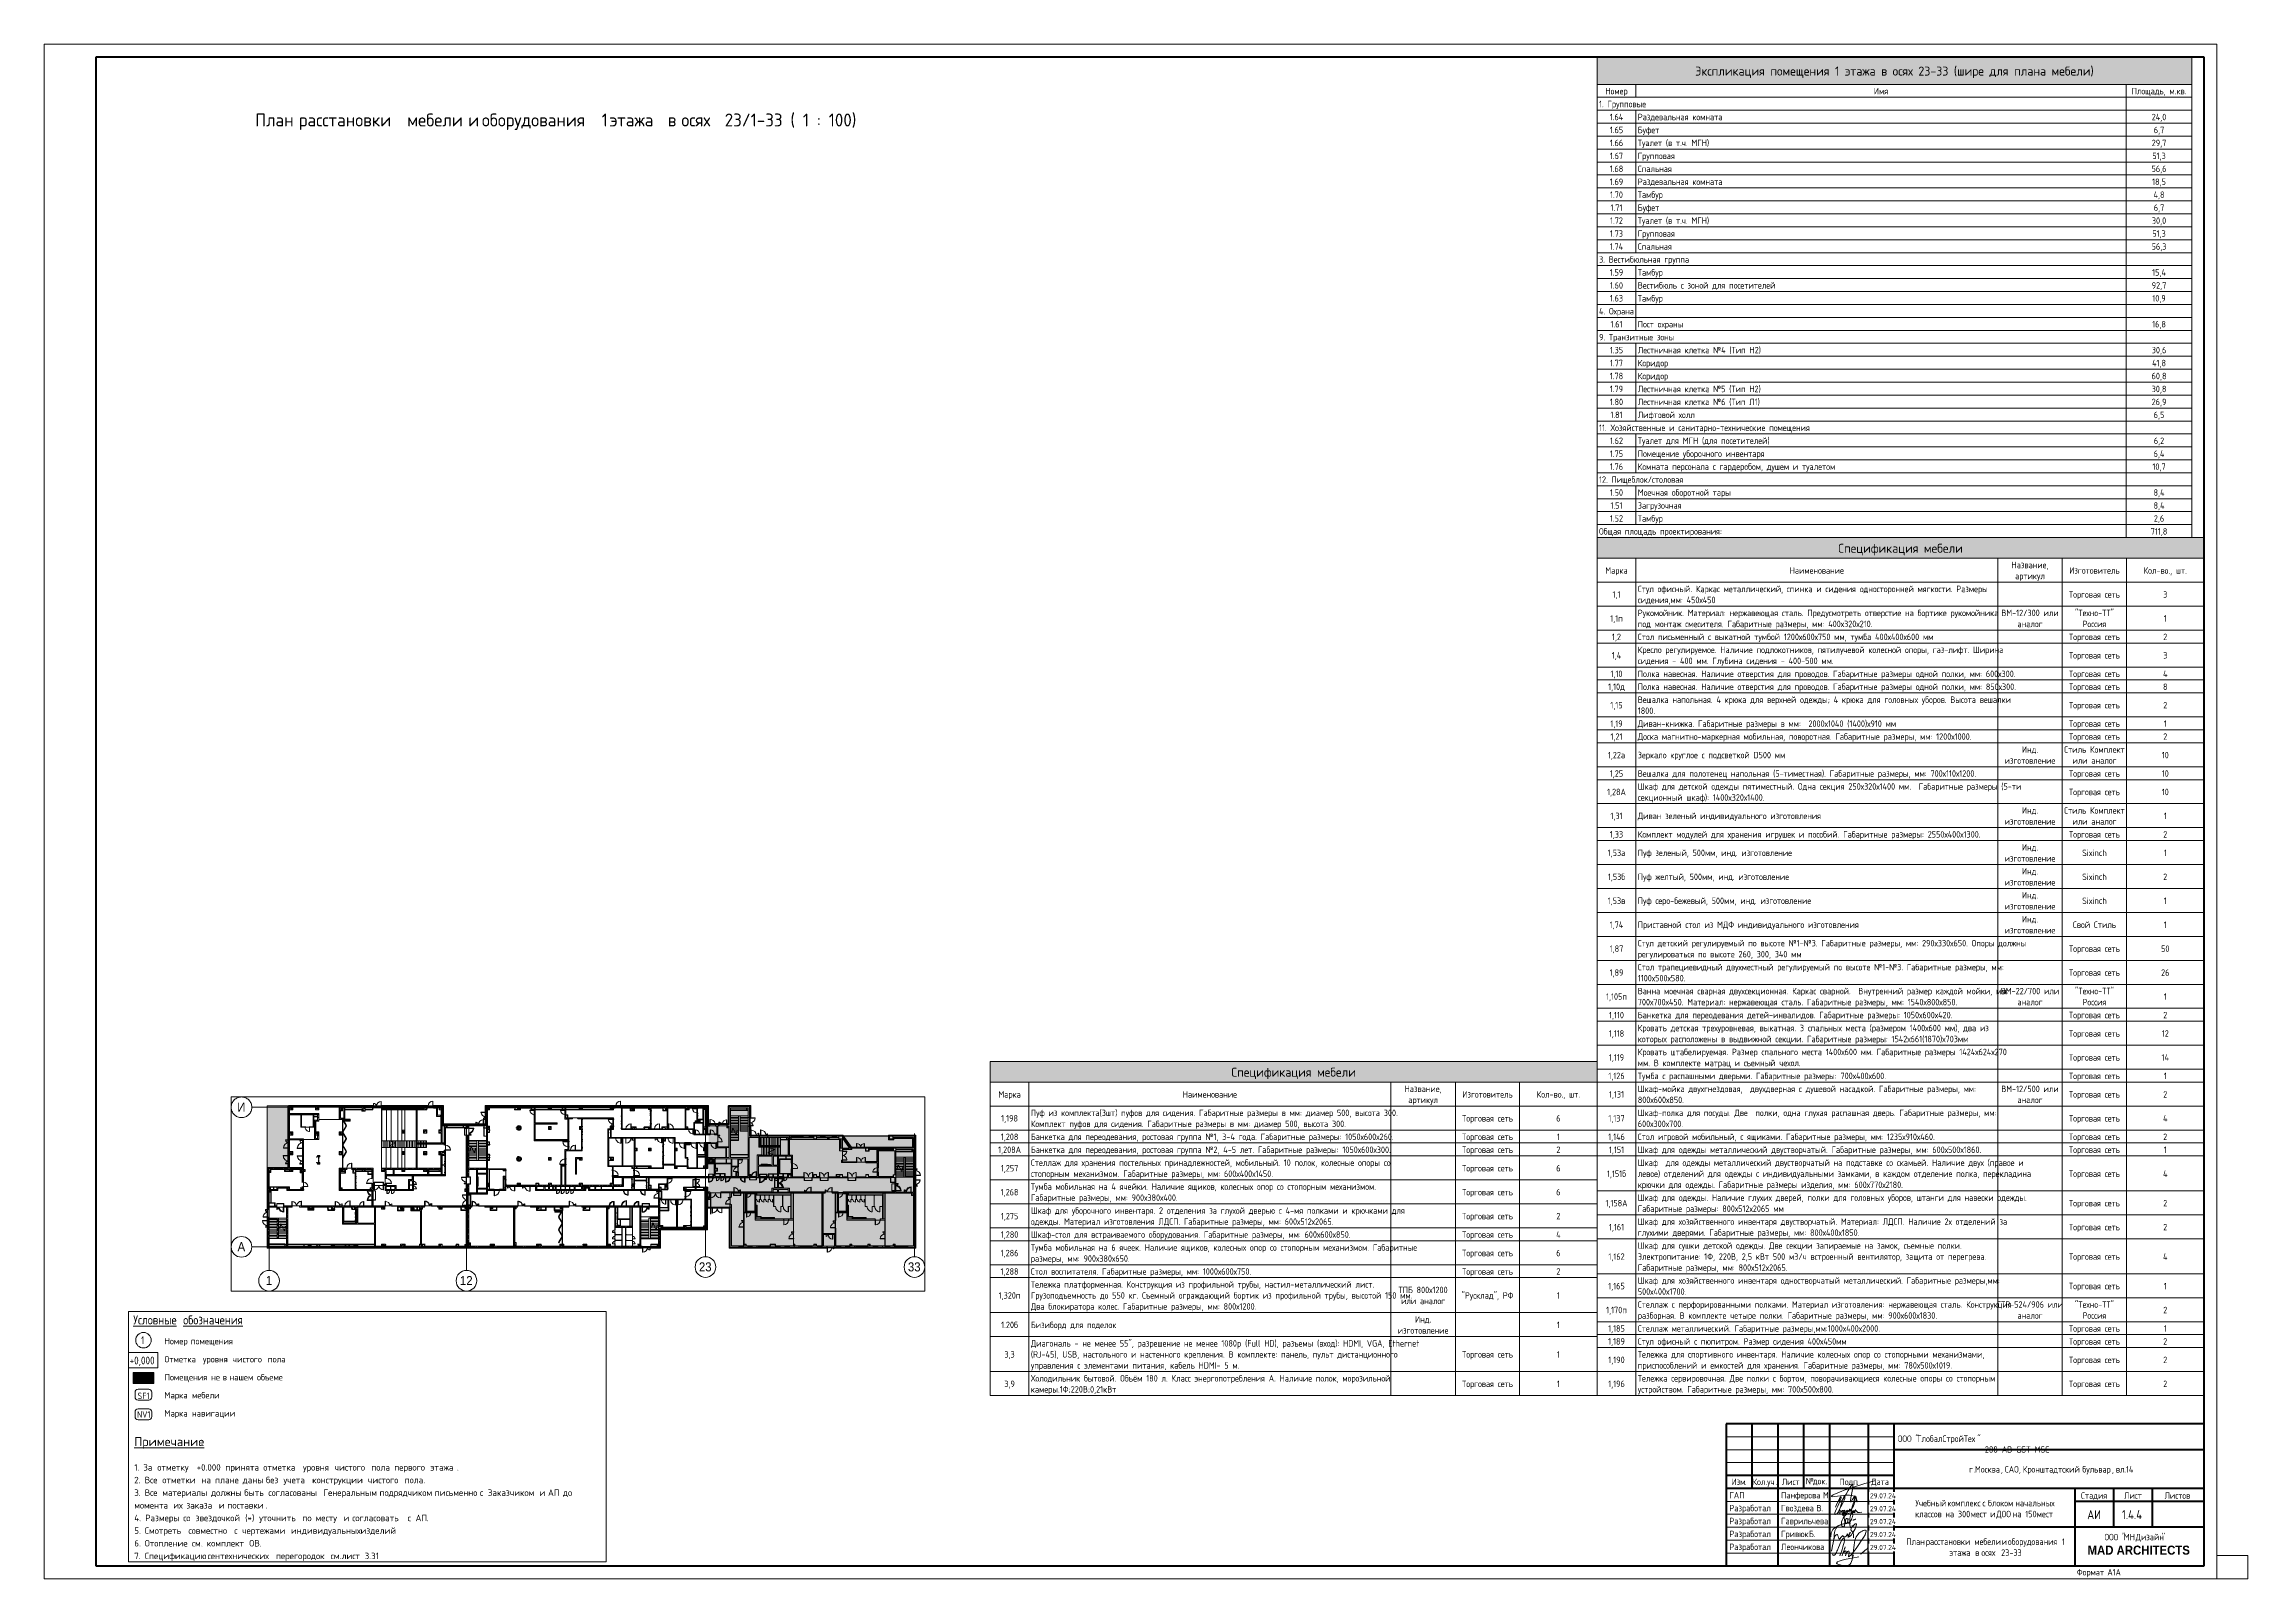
# Paper-space layout 'Layout1' of a CAD drawing. Header units: millimetres. Extents: x -841 to 12, y 0 to 594.
# The model-space entities are those that its viewports show. They can reach past a viewport. Long polylines and large blocks are cut down to what shows.
import ezdxf

# ---------------------------------------------------------------- set-up
doc = ezdxf.new("R2010")
doc.units = ezdxf.units.MM
doc.linetypes.add('200_ШТРИХ__ш1_п0_6_', pattern=[160, 100, -60])
doc.linetypes.add('Осевая', pattern=[3175, 635, -476.25, 1587.5, -476.25])
for name, color, linetype, lineweight in [('A-ANNO-NOTE', 7, 'Continuous', 9), ('A-DETL', 7, 'Continuous', 9), ('A-DETL-3', 7, 'Continuous', 5), ('A-DETL-4', 7, 'Continuous', 30), ('A-DETL-MBND-1', 7, '200_ШТРИХ__ш1_п0_6_', 9), ('A-DOOR-7', 7, 'Continuous', 5), ('A-GENM-3', 7, 'Continuous', 5), ('A-GLAZ-3', 7, 'Continuous', 5), ('A-GLAZ-CURT-2', 7, 'Continuous', 5), ('A-GLAZ-CWMG-2', 7, 'Continuous', 5), ('A-WALL', 7, 'Continuous', 9), ('A-WALL-4', 7, 'Continuous', 5), ('G-ANNO-LEGN', 7, 'Continuous', 9), ('G-ANNO-SCHD', 7, 'Continuous', 9), ('G-ANNO-TEXT', 7, 'Continuous', 9), ('G-ANNO-TTLB', 7, 'Continuous', 9), ('I-WALL-3', 7, 'Continuous', 5), ('M-EQPM-5', 7, 'Continuous', 5), ('S-COLS-1', 7, 'Continuous', 5), ('S-STRS-2', 7, 'Continuous', 5), ('S-STRS-MBND-1', 7, 'Continuous', 5), ('Оси', 7, 'Continuous', 9), ('Оси-1', 7, 'Continuous', 20), ('Оси-2', 7, 'Осевая', 9)]:
    doc.layers.add(name, color=color, linetype=linetype, lineweight=lineweight)
for name, color, linetype, lineweight, true_color in [('A-DETL-2', 7, 'Continuous', 5, 0x737373), ('A-DETL-GENF-1', 7, 'Continuous', 9, 0xf5f5f5), ('A-DETL-GENF-3', 7, 'Continuous', 5, 0xaaaaaa), ('A-DETL-GENF-4', 7, 'Continuous', 5, 0xe2e2e2), ('A-DETL-GENF-5', 7, 'Continuous', 5, 0xb7b7b7), ('A-DOOR-3', 7, 'Continuous', 5, 0xb7b7b7), ('A-DOOR-4', 7, 'Continuous', 5, 0x737373), ('A-DOOR-5', 7, 'Continuous', 5, 0xe2e2e2), ('A-DOOR-6', 7, 'Continuous', 5, 0xaaaaaa), ('A-DOOR-FRAM-3', 7, 'Continuous', 5, 0xb7b7b7), ('A-DOOR-FRAM-4', 7, 'Continuous', 5, 0xe2e2e2), ('A-DOOR-FRAM-5', 7, 'Continuous', 5, 0xaaaaaa), ('A-FLOR-1', 7, 'Continuous', 5, 0xb7b7b7), ('A-FLOR-2', 7, 'Continuous', 5, 0xaaaaaa), ('A-GENM-2', 7, 'Continuous', 5, 0x737373), ('A-GENM-4', 7, 'Continuous', 5, 0xe2ddcd), ('A-GLAZ-2', 7, 'Continuous', 5, 0x737373), ('A-GLAZ-CURT-3', 7, 'Continuous', 5, 0x737373), ('A-GLAZ-CWMG-3', 7, 'Continuous', 5, 0x383e42), ('A-GLAZ-CWMG-4', 7, 'Continuous', 5, 0x737373), ('A-WALL-2', 7, 'Continuous', 5, 0x737373), ('A-WALL-3', 7, 'Continuous', 9, 0x737373), ('G-ANNO-TEXT-1', 7, 'Continuous', 9, 0x3c3c3c), ('G-ANNO-TEXT-2', 7, 'Continuous', 9, 0x008000), ('I-WALL-1', 7, 'Continuous', 5, 0xe7e7e7), ('I-WALL-2', 7, 'Continuous', 9, 0xe7e7e7), ('I-WALL-4', 7, 'Continuous', 5, 0x737373), ('I-WALL-5', 7, 'Continuous', 5, 0x787878), ('M-EQPM-6', 7, 'Continuous', 5, 0x737373), ('S-COLS-2', 7, 'Continuous', 5, 0x737373), ('S-STRS-3', 7, 'Continuous', 5, 0x737373), ('S-STRS-MBND-2', 7, 'Continuous', 5, 0x737373)]:
    doc.layers.add(name, color=color, linetype=linetype, lineweight=lineweight, true_color=true_color)
doc.layers.add('A-DETL-GENF-2', color=7, linetype='Continuous', lineweight=9, true_color=0xc0c0c0, transparency=0.4)
doc.layers.add('G-ANNO-NPLT', color=7, linetype='Continuous', plot=False)
doc.styles.add('Arial_1', font='arial.ttf', dxfattribs={"width": 0.9, "height": 1750})
doc.styles.add('Arial_B', font='', dxfattribs={"width": 0.9, "height": 3.5})
doc.styles.add('GOST Common_2', font='GOST_Common.ttf', dxfattribs={"height": 250})
doc.styles.add('GOST Common_3', font='GOST_Common.ttf', dxfattribs={"width": 0.9, "height": 300})
doc.styles.add('GOST Common_4', font='GOST_Common.ttf', dxfattribs={"width": 0.9, "height": 350})
doc.styles.add('GOST Common_5', font='GOST_Common.ttf', dxfattribs={"height": 5})
doc.styles.add('GOST Common_6', font='GOST_Common.ttf', dxfattribs={"height": 3.5})
doc.styles.add('GOST Common_7', font='GOST_Common.ttf', dxfattribs={"width": 0.9, "height": 2.5})
doc.styles.add('GOST Common_8', font='GOST_Common.ttf', dxfattribs={"width": 0.9, "height": 3.5})
doc.styles.add('GOST Common_9', font='GOST_Common.ttf', dxfattribs={"width": 0.9, "height": 2})
doc.styles.add('ISOCPEUR', font='isocpeur.ttf', dxfattribs={"width": 0.9, "height": 250})
doc.styles.add('ISOCPEUR_2', font='isocpeur.ttf', dxfattribs={"height": 250})
doc.styles.add('ISOCPEUR_3', font='isocpeur.ttf', dxfattribs={"height": 350})
doc.styles.get('Arial_B').set_extended_font_data('Arial', bold=True)
pattern_1 = [(45, (169433.17, 0), (-285.1231, 285.1231), []), (45, (169718.3, 0), (-285.1231, 285.1231), [504.031, -100.806, 16.764, -84.042])]
pattern_2 = [(45, (169433.17, 0), (-353.5534, 353.5534), []), (135, (169433.17, 0), (-353.5534, -353.5534), [])]
pattern_3 = [(135, (169433.17, 0), (-377.1708, -377.1708), [533.4, -88.9, 17.78, -88.9]), (135, (169433.17, 376.94), (-377.1708, -377.1708), []), (50, (169433.17, 0), (637.6445, -55.7866), [66.675, -733.425]), (355, (169433.2, 0), (-123.3494, 668.699), [53.34, -586.74]), (100.451, (169486.3, -4.65), (514.299, 612.908), [56.665, -623.315]), (46.184, (169433.2, 177.8), (948.7764, -147.15), [100.012, -1100.137]), (96.636, (169512.2, 165.5), (830.909, 865.997), [84.998, -934.973]), (351.184, (169433.2, 177.8), (830.918, 865.988), [80.01, -880.11]), (21, (169522.07, 133.35), (530.6506, -357.9283), [66.675, -733.425]), (326, (169522.1, 133.35), (216.308, 644.6585), [53.34, -586.74]), (71.451, (169566.3, 103.5), (746.9596, 286.7243), [56.665, -623.315]), (37.5, (169433.17, 0), (10.81053, 295.9426), [16.764, -562.864, 16.764, -578.866, -588.962]), (37.5, (169433.17, 0), (10.81053, 295.9426), [-1175.258, 16.764, -572.198]), (7.5, (169433.17, 0), (233.8692, 350.6318), [16.764, -322.834, 16.764, -549.529, -224.472]), (7.5, (169433.17, 0), (233.8692, 350.6318), [-905.891, 16.764, -207.708]), (327.5, (169234.92, 0), (474.5678, -20.0513), [16.764, -205.486, 16.764, -676.656, -920.115]), (327.5, (169234.92, 0), (474.5678, -20.0513), [-915.67, 16.764, -903.351]), (317.5, (169146.02, 0), (518.4522, 88.9934), [16.764, -272.161, 16.764, -443.738, -653.415]), (317.5, (169146.02, 0), (518.4522, 88.9934), [-749.427, 16.764, -636.651])]
pattern_4 = [(135, (169433.17, 0), (-353.5534, -353.5534), [])]
pattern_5 = [(135, (169433.17, 0), (-176.7767, -176.7767), [])]
pattern_6 = [(135, (1826.41, 114.685), (-14.14214, -14.14214), []), (225, (1826.41, 114.685), (14.14214, -14.14214), [])]
pattern_7 = [(45, (-296.384, 114.685), (-14.1421, 14.1421), []), (135, (-296.384, 114.685), (-14.1421, -14.1421), [])]
pattern_8 = [(135, (1751.41, 114.685), (-14.14214, -14.14214), []), (225, (1751.41, 114.685), (14.14214, -14.14214), [])]
pattern_9 = [(45, (-371.384, 114.685), (-14.1421, 14.1421), []), (135, (-371.384, 114.685), (-14.1421, -14.1421), [])]
pattern_10 = [(135, (1826.41, 164.685), (-14.14214, -14.14214), []), (225, (1826.41, 164.685), (14.14214, -14.14214), [])]
pattern_11 = [(45, (-296.384, 164.685), (-14.1421, 14.1421), []), (135, (-296.384, 164.685), (-14.1421, -14.1421), [])]
pattern_12 = [(45, (169433.17, 0), (-176.7767, 176.7767), [])]
pattern_13 = [(135, (1601.41, 114.685), (-14.14214, -14.14214), []), (225, (1601.41, 114.685), (14.14214, -14.14214), [])]
pattern_14 = [(45, (-521.384, 114.685), (-14.1421, 14.1421), []), (135, (-521.384, 114.685), (-14.1421, -14.1421), [])]
pattern_15 = [(135, (1751.41, 164.685), (-14.14214, -14.14214), []), (225, (1751.41, 164.685), (14.14214, -14.14214), [])]
pattern_16 = [(45, (-371.384, 164.685), (-14.1421, 14.1421), []), (135, (-371.384, 164.685), (-14.1421, -14.1421), [])]
pattern_17 = [(45, (169433.2, 0), (-427.684, 427.684), []), (45, (169718.3, 0), (-427.684, 427.684), [])]
pattern_18 = [(135, (1751.41, 174.685), (-14.14214, -14.14214), []), (225, (1751.41, 174.685), (14.14214, -14.14214), [])]
pattern_19 = [(45, (-371.384, 174.685), (-14.1421, 14.1421), []), (135, (-371.384, 174.685), (-14.1421, -14.1421), [])]
pattern_20 = [(135, (1826.41, 174.685), (-14.14214, -14.14214), []), (225, (1826.41, 174.685), (14.14214, -14.14214), [])]
pattern_21 = [(45, (-296.384, 174.685), (-14.1421, 14.1421), []), (135, (-296.384, 174.685), (-14.1421, -14.1421), [])]
pattern_22 = [(135, (1951.41, 164.685), (-14.14214, -14.14214), []), (225, (1951.41, 164.685), (14.14214, -14.14214), [])]
pattern_23 = [(45, (-171.384, 164.685), (-14.1421, 14.1421), []), (135, (-171.384, 164.685), (-14.1421, -14.1421), [])]
pattern_24 = [(45, (169433.2, 0), (-530.33, 530.33), []), (135, (169433.2, 0), (-530.33, -530.33), [])]

psp = doc.layouts.get("Layout1")

# ---------------------------------------------------------------- texts
at = {"layer": 'G-ANNO-SCHD', "line_spacing_factor": 1.022761}
for s, insert, char_height, width, attachment_point, style in [('Экспликация помещения 1 этажа в осях 23-33 (шире для плана мебели)', (-124.81, 585.3), 3.5, 183.3024, 2, 'GOST Common_6'), ('1. Групповые', (-239.15, 572.04), 2.5, 20.2144, 1, 'GOST Common_7'), ('Номер', (-232.4, 577.05), 2.5, 9.896, 2, 'GOST Common_7'), ('Имя', (-130.01, 577.05), 2.5, 6.1548, 2, 'GOST Common_7'), ('Площадь, м.кв.', (-22.41, 577.05), 2.5, 23.8349, 2, 'GOST Common_7'), ('1.64', (-232.4, 567.02), 2.5, 6.185, 2, 'GOST Common_7'), ('Раздевальная комната', (-224.15, 567.02), 2.5, 38.7996, 1, 'GOST Common_7'), ('24,0', (-22.41, 567.02), 2.5, 6.8186, 2, 'GOST Common_7'), ('1.65', (-232.4, 562.01), 2.5, 5.9135, 2, 'GOST Common_7'), ('1.66', (-232.4, 557), 2.5, 5.9135, 2, 'GOST Common_7'), ('Туалет (в т.ч. МГН)', (-224.15, 557), 2.5, 31.4983, 1, 'GOST Common_7'), ('Буфет', (-224.15, 562.01), 2.5, 10.7106, 1, 'GOST Common_7'), ('29,7', (-22.41, 557), 2.5, 6.5471, 2, 'GOST Common_7'), ('6,7', (-22.41, 562.01), 2.5, 4.6765, 2, 'GOST Common_7'), ('1.68', (-232.4, 546.98), 2.5, 5.9135, 2, 'GOST Common_7'), ('1.67', (-232.4, 551.99), 2.5, 5.9135, 2, 'GOST Common_7'), ('Спальная', (-224.15, 546.98), 2.5, 15.5078, 1, 'GOST Common_7'), ('Групповая', (-224.15, 551.99), 2.5, 17.1068, 1, 'GOST Common_7'), ('56,6', (-22.41, 546.98), 2.5, 6.5471, 2, 'GOST Common_7'), ('51,3', (-22.41, 551.99), 2.5, 6.0341, 2, 'GOST Common_7'), ('1.69', (-232.4, 541.97), 2.5, 5.9135, 2, 'GOST Common_7'), ('Раздевальная комната', (-224.15, 541.97), 2.5, 38.7996, 1, 'GOST Common_7'), ('18,5', (-22.41, 541.97), 2.5, 6.0341, 2, 'GOST Common_7'), ('1.70', (-232.4, 536.96), 2.5, 5.9135, 2, 'GOST Common_7'), ('1.71', (-232.4, 531.94), 2.5, 5.4006, 2, 'GOST Common_7'), ('Тамбур', (-224.15, 536.96), 2.5, 12.0381, 1, 'GOST Common_7'), ('Буфет', (-224.15, 531.94), 2.5, 10.7106, 1, 'GOST Common_7'), ('4,8', (-22.41, 536.96), 2.5, 4.948, 2, 'GOST Common_7'), ('6,7', (-22.41, 531.94), 2.5, 4.6765, 2, 'GOST Common_7'), ('1.73', (-232.4, 521.92), 2.5, 5.9135, 2, 'GOST Common_7'), ('1.72', (-232.4, 526.93), 2.5, 5.9135, 2, 'GOST Common_7'), ('Туалет (в т.ч. МГН)', (-224.15, 526.93), 2.5, 31.4983, 1, 'GOST Common_7'), ('Групповая', (-224.15, 521.92), 2.5, 17.1068, 1, 'GOST Common_7'), ('30,0', (-22.41, 526.93), 2.5, 6.5471, 2, 'GOST Common_7'), ('51,3', (-22.41, 521.92), 2.5, 6.0341, 2, 'GOST Common_7'), ('3. Вестибюльная группа', (-239.15, 511.9), 2.5, 39.765, 1, 'GOST Common_7'), ('1.74', (-232.4, 516.91), 2.5, 6.185, 2, 'GOST Common_7'), ('Спальная', (-224.15, 516.91), 2.5, 15.5078, 1, 'GOST Common_7'), ('56,3', (-22.41, 516.91), 2.5, 6.5471, 2, 'GOST Common_7'), ('1.59', (-232.4, 506.89), 2.5, 5.9135, 2, 'GOST Common_7'), ('Тамбур', (-224.15, 506.89), 2.5, 12.0381, 1, 'GOST Common_7'), ('15,4', (-22.41, 506.89), 2.5, 6.3057, 2, 'GOST Common_7'), ('1.63', (-232.4, 496.86), 2.5, 5.9135, 2, 'GOST Common_7'), ('1.60', (-232.4, 501.87), 2.5, 5.9135, 2, 'GOST Common_7'), ('Тамбур', (-224.15, 496.86), 2.5, 12.0381, 1, 'GOST Common_7'), ('Вестибюль с зоной для посетителей', (-224.15, 501.87), 2.5, 59.4665, 1, 'GOST Common_7'), ('92,7', (-22.41, 501.87), 2.5, 6.5471, 2, 'GOST Common_7'), ('10,9', (-22.41, 496.86), 2.5, 6.0341, 2, 'GOST Common_7'), ('4. Охрана', (-239.15, 491.85), 2.5, 15.9302, 1, 'GOST Common_7'), ('1.61', (-232.4, 486.84), 2.5, 5.4006, 2, 'GOST Common_7'), ('Пост охраны', (-224.15, 486.84), 2.5, 20.7575, 1, 'GOST Common_7'), ('16,8', (-22.41, 486.84), 2.5, 6.0341, 2, 'GOST Common_7'), ('9. Транзитные зоны', (-239.15, 481.83), 2.5, 32.1318, 1, 'GOST Common_7'), ('1.35', (-232.4, 476.82), 2.5, 5.9135, 2, 'GOST Common_7'), ('1.77', (-232.4, 471.81), 2.5, 5.9135, 2, 'GOST Common_7'), ('Лестничная клетка №4 (Тип Н2)', (-224.15, 476.82), 2.5, 52.7686, 1, 'GOST Common_7'), ('Коридор', (-224.15, 471.81), 2.5, 13.3656, 1, 'GOST Common_7'), ('30,6', (-22.41, 476.82), 2.5, 6.5471, 2, 'GOST Common_7'), ('41,8', (-22.41, 471.81), 2.5, 6.3057, 2, 'GOST Common_7'), ('1.78', (-232.4, 466.79), 2.5, 5.9135, 2, 'GOST Common_7'), ('1.79', (-232.4, 461.78), 2.5, 5.9135, 2, 'GOST Common_7'), ('Лестничная клетка №5 (Тип Н2)', (-224.15, 461.78), 2.5, 52.4971, 1, 'GOST Common_7'), ('Коридор', (-224.15, 466.79), 2.5, 13.3656, 1, 'GOST Common_7'), ('30,8', (-22.41, 461.78), 2.5, 6.5471, 2, 'GOST Common_7'), ('60,8', (-22.41, 466.79), 2.5, 6.5471, 2, 'GOST Common_7'), ('1.80', (-232.4, 456.77), 2.5, 5.9135, 2, 'GOST Common_7'), ('Лестничная клетка №6 (Тип Л1)', (-224.15, 456.77), 2.5, 51.9842, 1, 'GOST Common_7'), ('26,9', (-22.41, 456.77), 2.5, 6.5471, 2, 'GOST Common_7'), ('11. Хозяйственные и санитарно-технические помещения', (-239.15, 446.75), 2.5, 92.8052, 1, 'GOST Common_7'), ('1.81', (-232.4, 451.76), 2.5, 5.4006, 2, 'GOST Common_7'), ('Лифтовой холл', (-224.15, 451.76), 2.5, 24.74, 1, 'GOST Common_7'), ('6,5', (-22.41, 451.76), 2.5, 4.6765, 2, 'GOST Common_7'), ('1.75', (-232.4, 436.73), 2.5, 5.9135, 2, 'GOST Common_7'), ('1.62', (-232.4, 441.74), 2.5, 5.9135, 2, 'GOST Common_7'), ('Туалет для МГН (для посетителей)', (-224.15, 441.74), 2.5, 57.2943, 1, 'GOST Common_7'), ('Помещение уборочного инвентаря', (-224.15, 436.73), 2.5, 56.4193, 1, 'GOST Common_7'), ('6,4', (-22.41, 436.73), 2.5, 4.948, 2, 'GOST Common_7'), ('6,2', (-22.41, 441.74), 2.5, 4.6765, 2, 'GOST Common_7'), ('12. Пищеблок/столовая', (-239.15, 426.7), 2.5, 38.4375, 1, 'GOST Common_7'), ('1.76', (-232.4, 431.71), 2.5, 5.9135, 2, 'GOST Common_7'), ('Комната персонала с гардеробом, душем и туалетом', (-224.15, 431.71), 2.5, 87.9176, 1, 'GOST Common_7'), ('10,7', (-22.41, 431.71), 2.5, 6.0341, 2, 'GOST Common_7'), ('1.50', (-232.4, 421.69), 2.5, 5.9135, 2, 'GOST Common_7'), ('Моечная оборотной тары', (-224.15, 421.69), 2.5, 41.7261, 1, 'GOST Common_7'), ('8,4', (-22.41, 421.69), 2.5, 4.948, 2, 'GOST Common_7'), ('1.52', (-232.4, 411.67), 2.5, 5.9135, 2, 'GOST Common_7'), ('1.51', (-232.4, 416.68), 2.5, 5.4006, 2, 'GOST Common_7'), ('Тамбур', (-224.15, 411.67), 2.5, 12.0381, 1, 'GOST Common_7'), ('Загрузочная', (-224.15, 416.68), 2.5, 21.1497, 1, 'GOST Common_7'), ('8,4', (-22.41, 416.68), 2.5, 4.948, 2, 'GOST Common_7'), ('2,6', (-22.41, 411.67), 2.5, 4.6765, 2, 'GOST Common_7'), ('Общая площадь проектирования:', (-239.15, 406.66), 2.5, 54.5789, 1, 'GOST Common_7'), ('711,8', (-22.41, 406.66), 2.5, 7.3918, 2, 'GOST Common_7'), ('Спецификация мебели', (-122.45, 400.61), 3.5, 57.187, 2, 'GOST Common_6'), ('Название,\\Pартикул', (-72.35, 393.65), 2.5, 16.5939, 2, 'GOST Common_7'), ('Марка', (-232.4, 391.52), 2.5, 10.4391, 2, 'GOST Common_7'), ('Стул офисный. Каркас металлический, спинка и сидения односторонней мягкости. Размеры\\Pсидения,мм: 450х450', (-224.15, 384.38), 2.5, 149.8279, 1, 'GOST Common_7'), ('Наименование', (-154.88, 391.52), 2.5, 23.5332, 2, 'GOST Common_7'), ('Изготовитель', (-47.41, 391.52), 2.5, 23.684, 2, 'GOST Common_7'), ('Кол-во., шт.', (-19.99, 391.52), 2.5, 19.8222, 2, 'GOST Common_7'), ('1,1', (-232.4, 382.24), 2.5, 3.6507, 2, 'GOST Common_7'), ('Торговая сеть', (-47.41, 382.24), 2.5, 24.2271, 2, 'GOST Common_7'), ('"Техно-ТТ"\\PРоссия', (-47.41, 375.1), 2.5, 19.0377, 2, 'GOST Common_7'), ('\\fGOST Common|b0|i0|c204|p34|;\\W.9;3', (-19.99, 382.24), 2.5, 1.8706, 2, 'GOST Common_7'), ('1,1п', (-232.4, 372.97), 2.5, 5.5212, 2, 'GOST Common_7'), ('Рукомойник. Материал: нержавеющая сталь. Предусмотреть отверстие на бортике рукомойника\\Pпод монтаж смесителя. Габаритные размеры, мм: 400х320х210.', (-224.15, 375.1), 2.5, 160.7498, 1, 'GOST Common_7'), ('ВМ-12/300 или\\Pаналог', (-72.35, 375.1), 2.5, 23.684, 2, 'GOST Common_7'), ('\\fGOST Common|b0|i0|c204|p34|;\\W.9;1', (-19.99, 372.97), 2.5, 1.3577, 2, 'GOST Common_7'), ('1,4', (-232.4, 358.69), 2.5, 4.4351, 2, 'GOST Common_7'), ('1,2', (-232.4, 365.83), 2.5, 4.1636, 2, 'GOST Common_7'), ('Кресло регулируемое. Наличие подлокотников, пятилучевой колесной опоры, газ-лифт. Ширина\\Pсидения - 400 мм. Глубина сидения - 400-500 мм.', (-224.15, 360.82), 2.5, 157.431, 1, 'GOST Common_7'), ('Стол письменный с выкатной тумбой 1200х600х750 мм, тумба 400х400х600 мм', (-224.15, 365.83), 2.5, 128.1653, 1, 'GOST Common_7'), ('Торговая сеть', (-47.41, 365.83), 2.5, 24.2271, 2, 'GOST Common_7'), ('Торговая сеть', (-47.41, 358.69), 2.5, 24.2271, 2, 'GOST Common_7'), ('\\fGOST Common|b0|i0|c204|p34|;\\W.9;3', (-19.99, 358.69), 2.5, 1.8706, 2, 'GOST Common_7'), ('\\fGOST Common|b0|i0|c204|p34|;\\W.9;2', (-19.99, 365.83), 2.5, 1.8706, 2, 'GOST Common_7'), ('1,10', (-232.4, 351.54), 2.5, 5.5212, 2, 'GOST Common_7'), ('Полка навесная. Наличие отверстия для проводов. Габаритные размеры одной полки, мм: 600х300.', (-224.15, 351.54), 2.5, 161.4739, 1, 'GOST Common_7'), ('Торговая сеть', (-47.41, 351.54), 2.5, 24.2271, 2, 'GOST Common_7'), ('\\fGOST Common|b0|i0|c204|p34|;\\W.9;4', (-19.99, 351.54), 2.5, 2.1421, 2, 'GOST Common_7'), ('1,10д', (-232.4, 346.53), 2.5, 7.3918, 2, 'GOST Common_7'), ('Вешалка напольная. 4 крюка для верхней одежды; 4 крюка для головных уборов. Высота вешалки\\P1800.', (-224.15, 341.52), 2.5, 159.9955, 1, 'GOST Common_7'), ('Полка навесная. Наличие отверстия для проводов. Габаритные размеры одной полки, мм: 850х300.', (-224.15, 346.53), 2.5, 161.4739, 1, 'GOST Common_7'), ('Торговая сеть', (-47.41, 346.53), 2.5, 24.2271, 2, 'GOST Common_7'), ('\\fGOST Common|b0|i0|c204|p34|;\\W.9;8', (-19.99, 346.53), 2.5, 1.8706, 2, 'GOST Common_7'), ('1,15', (-232.4, 339.39), 2.5, 5.5212, 2, 'GOST Common_7'), ('Торговая сеть', (-47.41, 339.39), 2.5, 24.2271, 2, 'GOST Common_7'), ('\\fGOST Common|b0|i0|c204|p34|;\\W.9;2', (-19.99, 339.39), 2.5, 1.8706, 2, 'GOST Common_7'), ('1,19', (-232.4, 332.25), 2.5, 5.5212, 2, 'GOST Common_7'), ('1,21', (-232.4, 327.24), 2.5, 5.5212, 2, 'GOST Common_7'), ('Диван-книжка. Габаритные размеры в мм:  2000х1040 (1400)х910 мм', (-224.15, 332.25), 2.5, 110.4551, 1, 'GOST Common_7'), ('Доска магнитно-маркерная мобильная, поворотная. Габаритные размеры, мм: 1200х1000.', (-224.15, 327.24), 2.5, 147.2031, 1, 'GOST Common_7'), ('Торговая сеть', (-47.41, 332.25), 2.5, 24.2271, 2, 'GOST Common_7'), ('Торговая сеть', (-47.41, 327.24), 2.5, 24.2271, 2, 'GOST Common_7'), ('\\fGOST Common|b0|i0|c204|p34|;\\W.9;2', (-19.99, 327.24), 2.5, 1.8706, 2, 'GOST Common_7'), ('\\fGOST Common|b0|i0|c204|p34|;\\W.9;1', (-19.99, 332.25), 2.5, 1.3577, 2, 'GOST Common_7'), ('1,22а', (-232.4, 320.09), 2.5, 8.1763, 2, 'GOST Common_7'), ('Зеркало круглое с подсветкой D500 мм', (-224.15, 320.09), 2.5, 63.962, 1, 'GOST Common_7'), ('Инд.\\Pизготовление', (-72.35, 322.23), 2.5, 22.8694, 2, 'GOST Common_7'), ('Стиль Комплект\\Pили аналог', (-47.41, 322.23), 2.5, 26.8821, 2, 'GOST Common_7'), ('10', (-19.99, 320.09), 2.5, 3.2283, 2, 'GOST Common_7'), ('1,25', (-232.4, 312.95), 2.5, 6.0341, 2, 'GOST Common_7'), ('Шкаф для детской одежды пятиместный. Одна секция 250х320х1400 мм.  Габаритные размеры (5-ти\\Pсекционный шкаф): 1400х320х1400.', (-224.15, 307.94), 2.5, 163.7065, 1, 'GOST Common_7'), ('Вешалка для полотенец напольная (5-тиместная). Габаритные размеры, мм: 700х110х1200.', (-224.15, 312.95), 2.5, 149.134, 1, 'GOST Common_7'), ('Торговая сеть', (-47.41, 312.95), 2.5, 24.2271, 2, 'GOST Common_7'), ('10', (-19.99, 312.95), 2.5, 3.2283, 2, 'GOST Common_7'), ('1,28А', (-232.4, 305.81), 2.5, 8.4478, 2, 'GOST Common_7'), ('Инд.\\Pизготовление', (-72.35, 298.67), 2.5, 22.8694, 2, 'GOST Common_7'), ('Стиль Комплект\\Pили аналог', (-47.41, 298.67), 2.5, 26.8821, 2, 'GOST Common_7'), ('Торговая сеть', (-47.41, 305.81), 2.5, 24.2271, 2, 'GOST Common_7'), ('10', (-19.99, 305.81), 2.5, 3.2283, 2, 'GOST Common_7'), ('1,31', (-232.4, 296.54), 2.5, 5.5212, 2, 'GOST Common_7'), ('Диван зеленый индивидуального изготовления', (-224.15, 296.54), 2.5, 77.4181, 1, 'GOST Common_7'), ('\\fGOST Common|b0|i0|c204|p34|;\\W.9;1', (-19.99, 296.54), 2.5, 1.3577, 2, 'GOST Common_7'), ('1,53а', (-232.4, 282.25), 2.5, 8.1763, 2, 'GOST Common_7'), ('1,33', (-232.4, 289.4), 2.5, 6.0341, 2, 'GOST Common_7'), ('Комплект модулей для хранения игрушек и пособий. Габаритные размеры: 2550х400х1300.', (-224.15, 289.4), 2.5, 147.4143, 1, 'GOST Common_7'), ('Пуф зеленый, 500мм, инд. изготовление', (-224.15, 282.25), 2.5, 64.4749, 1, 'GOST Common_7'), ('Инд.\\Pизготовление', (-72.35, 284.38), 2.5, 22.8694, 2, 'GOST Common_7'), ('Торговая сеть', (-47.41, 289.4), 2.5, 24.2271, 2, 'GOST Common_7'), ('Sixinch', (-47.41, 282.25), 2.5, 11.0123, 2, 'GOST Common_7'), ('\\fGOST Common|b0|i0|c204|p34|;\\W.9;2', (-19.99, 289.4), 2.5, 1.8706, 2, 'GOST Common_7'), ('\\fGOST Common|b0|i0|c204|p34|;\\W.9;1', (-19.99, 282.25), 2.5, 1.3577, 2, 'GOST Common_7'), ('1,53б', (-232.4, 272.98), 2.5, 7.9047, 2, 'GOST Common_7'), ('Пуф желтый, 500мм, инд. изготовление', (-224.15, 272.98), 2.5, 63.8111, 1, 'GOST Common_7'), ('Инд.\\Pизготовление', (-72.35, 275.11), 2.5, 22.8694, 2, 'GOST Common_7'), ('Sixinch', (-47.41, 272.98), 2.5, 11.0123, 2, 'GOST Common_7'), ('\\fGOST Common|b0|i0|c204|p34|;\\W.9;2', (-19.99, 272.98), 2.5, 1.8706, 2, 'GOST Common_7'), ('Инд.\\Pизготовление', (-72.35, 265.84), 2.5, 22.8694, 2, 'GOST Common_7'), ('1,53в', (-232.4, 263.71), 2.5, 7.9047, 2, 'GOST Common_7'), ('Пуф серо-бежевый, 500мм, инд. изготовление', (-224.15, 263.71), 2.5, 74.2502, 1, 'GOST Common_7'), ('Инд.\\Pизготовление', (-72.35, 256.56), 2.5, 22.8694, 2, 'GOST Common_7'), ('Sixinch', (-47.41, 263.71), 2.5, 11.0123, 2, 'GOST Common_7'), ('\\fGOST Common|b0|i0|c204|p34|;\\W.9;1', (-19.99, 263.71), 2.5, 1.3577, 2, 'GOST Common_7'), ('1,74', (-232.4, 254.43), 2.5, 6.3057, 2, 'GOST Common_7'), ('Приставной стол из МДФ индивидуального изготовления', (-224.15, 254.43), 2.5, 94.3439, 1, 'GOST Common_7'), ('Свой Стиль', (-47.41, 254.43), 2.5, 18.3136, 2, 'GOST Common_7'), ('\\fGOST Common|b0|i0|c204|p34|;\\W.9;1', (-19.99, 254.43), 2.5, 1.3577, 2, 'GOST Common_7'), ('1,87', (-232.4, 245.16), 2.5, 6.0341, 2, 'GOST Common_7'), ('Стул детский регулируемый по высоте №1-№3. Габаритные размеры, мм: 290х330х650. Опоры должны\\Pрегулироваться по высоте 260, 300, 340 мм', (-224.15, 247.29), 2.5, 165.8184, 1, 'GOST Common_7'), ('Торговая сеть', (-47.41, 245.16), 2.5, 24.2271, 2, 'GOST Common_7'), ('50', (-19.99, 245.16), 2.5, 3.7412, 2, 'GOST Common_7'), ('1,89', (-232.4, 235.89), 2.5, 6.0341, 2, 'GOST Common_7'), ('Стол трапециевидный двухместный регулируемый по высоте №1-№3. Габаритные размеры, мм:\\P1100х500х580.', (-224.15, 238.02), 2.5, 156.194, 1, 'GOST Common_7'), ('Торговая сеть', (-47.41, 235.89), 2.5, 24.2271, 2, 'GOST Common_7'), ('26', (-19.99, 235.89), 2.5, 3.7412, 2, 'GOST Common_7'), ('1,105п', (-232.4, 226.61), 2.5, 9.2624, 2, 'GOST Common_7'), ('Ванна моечная сварная двухсекционная. Каркас сварной.  Внутренний размер каждой мойки, мм:\\P700х700х450. Материал: нержавеющая сталь. Габаритные размеры, мм: 1540х800х850.', (-224.15, 228.75), 2.5, 159.3921, 1, 'GOST Common_7'), ('ВМ-22/700 или\\Pаналог', (-72.35, 228.75), 2.5, 24.1969, 2, 'GOST Common_7'), ('"Техно-ТТ"\\PРоссия', (-47.41, 228.75), 2.5, 19.0377, 2, 'GOST Common_7'), ('\\fGOST Common|b0|i0|c204|p34|;\\W.9;1', (-19.99, 226.61), 2.5, 1.3577, 2, 'GOST Common_7'), ('1,110', (-232.4, 219.47), 2.5, 6.8789, 2, 'GOST Common_7'), ('Кровать детская трехуровневая, выкатная. 3 спальных места (размером 1400х600 мм), два из\\Pкоторых расположены в выдвижной секции. Габаритные размеры: 1542х661(1870)х703мм', (-224.15, 214.46), 2.5, 155.9526, 1, 'GOST Common_7'), ('Банкетка для переодевания детей-инвалидов. Габаритные размеры: 1050х600х420.', (-224.15, 219.47), 2.5, 137.639, 1, 'GOST Common_7'), ('Торговая сеть', (-47.41, 219.47), 2.5, 24.2271, 2, 'GOST Common_7'), ('\\fGOST Common|b0|i0|c204|p34|;\\W.9;2', (-19.99, 219.47), 2.5, 1.8706, 2, 'GOST Common_7'), ('1,118', (-232.4, 212.33), 2.5, 6.8789, 2, 'GOST Common_7'), ('Кровать штабелируемая. Размер спального места 1400х600 мм. Габаритные размеры 1424х624х270\\Pмм. В комплекте матрац и съемный чехол.', (-224.15, 205.19), 2.5, 165.034, 1, 'GOST Common_7'), ('Торговая сеть', (-47.41, 212.33), 2.5, 24.2271, 2, 'GOST Common_7'), ('12', (-19.99, 212.33), 2.5, 3.2283, 2, 'GOST Common_7'), ('Спецификация мебели', (-357.36, 197.86), 3.5, 57.187, 2, 'GOST Common_6'), ('1,119', (-232.4, 203.06), 2.5, 6.8789, 2, 'GOST Common_7'), ('Торговая сеть', (-47.41, 203.06), 2.5, 24.2271, 2, 'GOST Common_7'), ('14', (-19.99, 203.06), 2.5, 3.4998, 2, 'GOST Common_7'), ('Марка', (-467.31, 188.77), 2.5, 10.4391, 2, 'GOST Common_7'), ('Наименование', (-389.78, 188.77), 2.5, 23.5332, 2, 'GOST Common_7'), ('Название,\\Pартикул', (-307.25, 190.9), 2.5, 16.5939, 2, 'GOST Common_7'), ('Изготовитель', (-282.32, 188.77), 2.5, 23.684, 2, 'GOST Common_7'), ('Кол-во., шт.', (-254.89, 188.77), 2.5, 19.8222, 2, 'GOST Common_7'), ('1,126', (-232.4, 195.91), 2.5, 7.3918, 2, 'GOST Common_7'), ('1,131', (-232.4, 188.77), 2.5, 6.8789, 2, 'GOST Common_7'), ('Тумба с распашными дверьми. Габаритные размеры: 700х400х600.', (-224.15, 195.91), 2.5, 108.0113, 1, 'GOST Common_7'), ('Шкаф-мойка двухгнездовая,  двухдверная с душевой насадкой. Габаритные размеры, мм:\\P800х600х850.', (-224.15, 190.9), 2.5, 146.7807, 1, 'GOST Common_7'), ('ВМ-12/500 или\\Pаналог', (-72.35, 190.9), 2.5, 23.684, 2, 'GOST Common_7'), ('Торговая сеть', (-47.41, 195.91), 2.5, 24.2271, 2, 'GOST Common_7'), ('Торговая сеть', (-47.41, 188.77), 2.5, 24.2271, 2, 'GOST Common_7'), ('\\fGOST Common|b0|i0|c204|p34|;\\W.9;2', (-19.99, 188.77), 2.5, 1.8706, 2, 'GOST Common_7'), ('\\fGOST Common|b0|i0|c204|p34|;\\W.9;1', (-19.99, 195.91), 2.5, 1.3577, 2, 'GOST Common_7'), ('1,198', (-467.31, 179.5), 2.5, 7.3918, 2, 'GOST Common_7'), ('Пуф из комплекта(3шт) пуфов для сидения. Габаритные размеры в мм: диамер 500, высота 300.\\PКомплект пуфов для сидения. Габаритные размеры в мм: диамер 500, высота 300.', (-459.06, 181.63), 2.5, 155.8018, 1, 'GOST Common_7'), ('Торговая сеть', (-282.32, 179.5), 2.5, 24.2271, 2, 'GOST Common_7'), ('\\fGOST Common|b0|i0|c204|p34|;\\W.9;6', (-254.89, 179.5), 2.5, 1.8706, 2, 'GOST Common_7'), ('1,137', (-232.4, 179.5), 2.5, 7.3918, 2, 'GOST Common_7'), ('Шкаф-полка для посуды. Две  полки, одна глухая распашная дверь. Габаритные размеры, мм:\\P600х300х700.', (-224.15, 181.63), 2.5, 153.2071, 1, 'GOST Common_7'), ('Торговая сеть', (-47.41, 179.5), 2.5, 24.2271, 2, 'GOST Common_7'), ('\\fGOST Common|b0|i0|c204|p34|;\\W.9;4', (-19.99, 179.5), 2.5, 2.1421, 2, 'GOST Common_7'), ('1,208', (-467.31, 172.36), 2.5, 7.9047, 2, 'GOST Common_7'), ('Банкетка для переодевания, ростовая группа №1, 3-4 года. Габаритные размеры: 1050х600х260.', (-459.06, 172.36), 2.5, 159.3619, 1, 'GOST Common_7'), ('Торговая сеть', (-282.32, 172.36), 2.5, 24.2271, 2, 'GOST Common_7'), ('\\fGOST Common|b0|i0|c204|p34|;\\W.9;1', (-254.89, 172.36), 2.5, 1.3577, 2, 'GOST Common_7'), ('1,146', (-232.4, 172.36), 2.5, 7.6634, 2, 'GOST Common_7'), ('Стол игровой мобильный, с ящиками. Габаритные размеры, мм: 1235х910х460.', (-224.15, 172.36), 2.5, 126.2042, 1, 'GOST Common_7'), ('Торговая сеть', (-47.41, 172.36), 2.5, 24.2271, 2, 'GOST Common_7'), ('\\fGOST Common|b0|i0|c204|p34|;\\W.9;2', (-19.99, 172.36), 2.5, 1.8706, 2, 'GOST Common_7'), ('1,208А', (-467.31, 167.35), 2.5, 10.3184, 2, 'GOST Common_7'), ('Стеллаж для хранения постельных принадлежностей, мобильный. 10 полок, колесные опоры со\\Pстопорным механизмом. Габаритные размеры, мм: 600х400х1450.', (-459.06, 162.33), 2.5, 153.8708, 1, 'GOST Common_7'), ('Банкетка для переодевания, ростовая группа №2, 4-5 лет. Габаритные размеры: 1050х600х300.', (-459.06, 167.35), 2.5, 158.2758, 1, 'GOST Common_7'), ('Торговая сеть', (-282.32, 167.35), 2.5, 24.2271, 2, 'GOST Common_7'), ('\\fGOST Common|b0|i0|c204|p34|;\\W.9;2', (-254.89, 167.35), 2.5, 1.8706, 2, 'GOST Common_7'), ('1,151', (-232.4, 167.35), 2.5, 6.8789, 2, 'GOST Common_7'), ('Шкаф  для одежды металлический двустворчатый на подставке со скамьей. Наличие двух (правое и\\Pлевое) отделений для одежды с индивидуальными замками, в каждом отделение полка, перекладина\\Pкрючки для одежды. Габаритные размеры изделия, мм: 600х770х2180.', (-224.15, 162.33), 2.5, 164.4909, 1, 'GOST Common_7'), ('Шкаф для одежды металлический двустворчатый. Габаритные размеры, мм: 600х500х1860.', (-224.15, 167.35), 2.5, 148.5608, 1, 'GOST Common_7'), ('Торговая сеть', (-47.41, 167.35), 2.5, 24.2271, 2, 'GOST Common_7'), ('\\fGOST Common|b0|i0|c204|p34|;\\W.9;1', (-19.99, 167.35), 2.5, 1.3577, 2, 'GOST Common_7'), ('1,257', (-467.31, 160.2), 2.5, 7.9047, 2, 'GOST Common_7'), ('Торговая сеть', (-282.32, 160.2), 2.5, 24.2271, 2, 'GOST Common_7'), ('\\fGOST Common|b0|i0|c204|p34|;\\W.9;6', (-254.89, 160.2), 2.5, 1.8706, 2, 'GOST Common_7'), ('1,151б', (-232.4, 158.07), 2.5, 8.7495, 2, 'GOST Common_7'), ('Торговая сеть', (-47.41, 158.07), 2.5, 24.2271, 2, 'GOST Common_7'), ('\\fGOST Common|b0|i0|c204|p34|;\\W.9;4', (-19.99, 158.07), 2.5, 2.1421, 2, 'GOST Common_7'), ('1,268', (-467.31, 150.93), 2.5, 7.9047, 2, 'GOST Common_7'), ('Тумба мобильная на 4 ячейки. Наличие ящиков, колесных опор со стопорным механизмом.\\PГабаритные размеры, мм: 900х380х400.', (-459.06, 153.06), 2.5, 146.7807, 1, 'GOST Common_7'), ('Торговая сеть', (-282.32, 150.93), 2.5, 24.2271, 2, 'GOST Common_7'), ('\\fGOST Common|b0|i0|c204|p34|;\\W.9;6', (-254.89, 150.93), 2.5, 1.8706, 2, 'GOST Common_7'), ('1,158А', (-232.4, 146.67), 2.5, 9.8055, 2, 'GOST Common_7'), ('Шкаф для одежды. Наличие глухих дверей, полки для головных уборов, штанги для навески одежды.\\PГабаритные размеры: 800х512х2065 мм', (-224.15, 148.8), 2.5, 163.2841, 1, 'GOST Common_7'), ('Торговая сеть', (-47.41, 146.67), 2.5, 24.2271, 2, 'GOST Common_7'), ('\\fGOST Common|b0|i0|c204|p34|;\\W.9;2', (-19.99, 146.67), 2.5, 1.8706, 2, 'GOST Common_7'), ('1,275', (-467.31, 141.66), 2.5, 7.9047, 2, 'GOST Common_7'), ('Шкаф для уборочного инвентаря. 2 отделения за глухой дверью с 4-мя полками и крючками для\\Pодежды. Материал изготовления ЛДСП. Габаритные размеры, мм: 600х512х2065.', (-459.06, 143.79), 2.5, 157.7025, 1, 'GOST Common_7'), ('Торговая сеть', (-282.32, 141.66), 2.5, 24.2271, 2, 'GOST Common_7'), ('\\fGOST Common|b0|i0|c204|p34|;\\W.9;2', (-254.89, 141.66), 2.5, 1.8706, 2, 'GOST Common_7'), ('1,161', (-232.4, 137.4), 2.5, 6.8789, 2, 'GOST Common_7'), ('Шкаф для хозяйственного инвентаря двустворчатый. Материал: ЛДСП. Наличие 2х отделений за\\Pглухими дверями. Габаритные размеры, мм: 800х400х1850.', (-224.15, 139.53), 2.5, 160.0558, 1, 'GOST Common_7'), ('Торговая сеть', (-47.41, 137.4), 2.5, 24.2271, 2, 'GOST Common_7'), ('\\fGOST Common|b0|i0|c204|p34|;\\W.9;2', (-19.99, 137.4), 2.5, 1.8706, 2, 'GOST Common_7'), ('1,280', (-467.31, 134.52), 2.5, 7.9047, 2, 'GOST Common_7'), ('Тумба мобильная на 6 ячеек. Наличие ящиков, колесных опор со стопорным механизмом. Габаритные\\Pразмеры, мм: 900х380х650.', (-459.06, 129.5), 2.5, 165.6374, 1, 'GOST Common_7'), ('Шкаф-стол для встраиваемого оборудования. Габаритные размеры, мм: 600х600х850.', (-459.06, 134.52), 2.5, 141.1689, 1, 'GOST Common_7'), ('Торговая сеть', (-282.32, 134.52), 2.5, 24.2271, 2, 'GOST Common_7'), ('\\fGOST Common|b0|i0|c204|p34|;\\W.9;4', (-254.89, 134.52), 2.5, 2.1421, 2, 'GOST Common_7'), ('Шкаф для сушки детской одежды. Две секции запираемые на замок, съемные полки.\\PЭлектропитание: 1Ф, 220В, 2,5 кВт 500 м3/ч встроенный вентилятор, защита от перегрева.\\PГабаритные размеры, мм: 800х512х2065.', (-224.15, 130.25), 2.5, 152.2718, 1, 'GOST Common_7'), ('1,288', (-467.31, 120.23), 2.5, 7.9047, 2, 'GOST Common_7'), ('1,286', (-467.31, 127.37), 2.5, 7.9047, 2, 'GOST Common_7'), ('Стол воспитателя. Габаритные размеры, мм: 1000х600х750.', (-459.06, 120.23), 2.5, 97.8437, 1, 'GOST Common_7'), ('Торговая сеть', (-282.32, 127.37), 2.5, 24.2271, 2, 'GOST Common_7'), ('Торговая сеть', (-282.32, 120.23), 2.5, 24.2271, 2, 'GOST Common_7'), ('\\fGOST Common|b0|i0|c204|p34|;\\W.9;6', (-254.89, 127.37), 2.5, 1.8706, 2, 'GOST Common_7'), ('\\fGOST Common|b0|i0|c204|p34|;\\W.9;2', (-254.89, 120.23), 2.5, 1.8706, 2, 'GOST Common_7'), ('1,162', (-232.4, 125.99), 2.5, 7.3918, 2, 'GOST Common_7'), ('Торговая сеть', (-47.41, 125.99), 2.5, 24.2271, 2, 'GOST Common_7'), ('\\fGOST Common|b0|i0|c204|p34|;\\W.9;4', (-19.99, 125.99), 2.5, 2.1421, 2, 'GOST Common_7'), ('1,320п', (-467.31, 110.96), 2.5, 9.7753, 2, 'GOST Common_7'), ('Тележка платформенная. Конструкция из профильной трубы, настил-металлический лист.\\PГрузоподъемность до 550 кг. Съемный ограждающий бортик из профильной трубы, высотой 150 мм.\\PДва блокиратора колес. Габаритные размеры, мм: 800х1200.', (-459.06, 115.22), 2.5, 162.4997, 1, 'GOST Common_7'), ('ТПБ 800х1200\\Pили аналог', (-307.25, 113.09), 2.5, 21.8135, 2, 'GOST Common_7'), ('"Русклад", РФ', (-282.32, 110.96), 2.5, 23.3522, 2, 'GOST Common_7'), ('\\fGOST Common|b0|i0|c204|p34|;\\W.9;1', (-254.89, 110.96), 2.5, 1.3577, 2, 'GOST Common_7'), ('1,165', (-232.4, 114.59), 2.5, 7.3918, 2, 'GOST Common_7'), ('Шкаф для хозяйственного инвентаря одностворчатый металлический. Габаритные размеры,мм:\\P500х400х1700.', (-224.15, 116.72), 2.5, 158.7283, 1, 'GOST Common_7'), ('Торговая сеть', (-47.41, 114.59), 2.5, 24.2271, 2, 'GOST Common_7'), ('\\fGOST Common|b0|i0|c204|p34|;\\W.9;1', (-19.99, 114.59), 2.5, 1.3577, 2, 'GOST Common_7'), ('1,170п', (-232.4, 105.32), 2.5, 9.2624, 2, 'GOST Common_7'), ('Стеллаж с перфорированными полками. Материал изготовления: нержавеющая сталь. Конструкция\\Pразборная. В комплекте четыре полки. Габаритные размеры, мм: 900х600х1830.', (-224.15, 107.45), 2.5, 164.6418, 1, 'GOST Common_7'), ('СТР-524/906 или\\Pаналог', (-72.35, 107.45), 2.5, 27.9381, 2, 'GOST Common_7'), ('"Техно-ТТ"\\PРоссия', (-47.41, 107.45), 2.5, 19.0377, 2, 'GOST Common_7'), ('\\fGOST Common|b0|i0|c204|p34|;\\W.9;2', (-19.99, 105.32), 2.5, 1.8706, 2, 'GOST Common_7'), ('1.20б', (-467.31, 99.55), 2.5, 7.7841, 2, 'GOST Common_7'), ('Бизиборд для поделок', (-459.06, 99.55), 2.5, 35.692, 1, 'GOST Common_7'), ('Инд.\\Pизготовление', (-307.25, 101.68), 2.5, 22.8694, 2, 'GOST Common_7'), ('\\fGOST Common|b0|i0|c204|p34|;\\W.9;1', (-254.89, 99.55), 2.5, 1.3577, 2, 'GOST Common_7'), ('1,185', (-232.4, 98.17), 2.5, 7.3918, 2, 'GOST Common_7'), ('Стеллаж металлический. Габаритные размеры,мм:1000х400х2000.', (-224.15, 98.17), 2.5, 108.0113, 1, 'GOST Common_7'), ('Торговая сеть', (-47.41, 98.17), 2.5, 24.2271, 2, 'GOST Common_7'), ('\\fGOST Common|b0|i0|c204|p34|;\\W.9;1', (-19.99, 98.17), 2.5, 1.3577, 2, 'GOST Common_7'), ('3,3', (-467.31, 88.15), 2.5, 4.6765, 2, 'GOST Common_7'), ('Диагональ - не менее 55", разрешение не менее 1080p (Full HD), разъемы (вход): HDMI, VGA, Ethernet\\P(RJ-45), USB, настольного и настенного крепления. В комплекте: панель, пульт дистанционного\\Pуправления с элементами питания, кабель HDMI- 5 м.', (-459.06, 92.41), 2.5, 163.6763, 1, 'GOST Common_7'), ('Торговая сеть', (-282.32, 88.15), 2.5, 24.2271, 2, 'GOST Common_7'), ('\\fGOST Common|b0|i0|c204|p34|;\\W.9;1', (-254.89, 88.15), 2.5, 1.3577, 2, 'GOST Common_7'), ('1,189', (-232.4, 93.16), 2.5, 7.3918, 2, 'GOST Common_7'), ('1,190', (-232.4, 86.02), 2.5, 7.3918, 2, 'GOST Common_7'), ('Тележка для спортивного инвентаря. Наличие колесных опор со стопорными механизмами,\\Pприспособлений и емкостей для хранения. Габаритные размеры, мм: 780х500х1019.', (-224.15, 88.15), 2.5, 149.4659, 1, 'GOST Common_7'), ('Стул офисный с пюпитром. Размер сидения 400х450мм', (-224.15, 93.16), 2.5, 88.6417, 1, 'GOST Common_7'), ('Торговая сеть', (-47.41, 93.16), 2.5, 24.2271, 2, 'GOST Common_7'), ('Торговая сеть', (-47.41, 86.02), 2.5, 24.2271, 2, 'GOST Common_7'), ('\\fGOST Common|b0|i0|c204|p34|;\\W.9;2', (-19.99, 93.16), 2.5, 1.8706, 2, 'GOST Common_7'), ('\\fGOST Common|b0|i0|c204|p34|;\\W.9;2', (-19.99, 86.02), 2.5, 1.8706, 2, 'GOST Common_7'), ('Холодильник бытовой. Объём 180 л. Класс энергопотребления А. Наличие полок, морозильной\\Pкамеры.1Ф;220В;0,21кВт', (-459.06, 78.88), 2.5, 152.9355, 1, 'GOST Common_7'), ('Тележка сервировочная. Две полки с бортом, поворачивающиеся колесные опоры со стопорным\\Pустройством. Габаритные размеры, мм: 700х500х800.', (-224.15, 78.88), 2.5, 156.0733, 1, 'GOST Common_7'), ('3,9', (-467.31, 76.75), 2.5, 4.6765, 2, 'GOST Common_7'), ('Торговая сеть', (-282.32, 76.75), 2.5, 24.2271, 2, 'GOST Common_7'), ('\\fGOST Common|b0|i0|c204|p34|;\\W.9;1', (-254.89, 76.75), 2.5, 1.3577, 2, 'GOST Common_7'), ('1,196', (-232.4, 76.75), 2.5, 7.3918, 2, 'GOST Common_7'), ('Торговая сеть', (-47.41, 76.75), 2.5, 24.2271, 2, 'GOST Common_7'), ('\\fGOST Common|b0|i0|c204|p34|;\\W.9;2', (-19.99, 76.75), 2.5, 1.8706, 2, 'GOST Common_7')]:
    psp.add_mtext(s, dxfattribs=dict(at, insert=insert, char_height=char_height, width=width, attachment_point=attachment_point, style=style))
at = {"layer": 'G-ANNO-TTLB', "attachment_point": 1}
for s, insert, char_height, width, style in [('План', (-759.31, 567.12), 5, 18.4388, 'GOST Common_5'), ('\\fGOST Common|b0|i0|c204|p34|; ', (-744.1, 567.12), 5, 2.0844, 'GOST Common_5'), ('расстановки', (-742.38, 567.12), 5, 48.7426, 'GOST Common_5'), ('\\fGOST Common|b0|i0|c204|p34|; ', (-702.16, 567.12), 5, 2.0844, 'GOST Common_5'), ('мебели', (-700.44, 567.12), 5, 26.5359, 'GOST Common_5'), ('\\fGOST Common|b0|i0|c204|p34|; ', (-678.55, 567.12), 5, 2.0844, 'GOST Common_5'), ('\\fGOST Common|b0|i0|c204|p34|;и', (-676.83, 567.12), 5, 4.3291, 'GOST Common_5'), ('\\fGOST Common|b0|i0|c204|p34|; ', (-673.26, 567.12), 5, 2.0844, 'GOST Common_5'), ('оборудования', (-671.54, 567.12), 5, 52.5105, 'GOST Common_5'), (' 1 ', (-628.21, 567.12), 5, 7.2954, 'GOST Common_5'), ('этажа', (-622.19, 567.12), 5, 25.2532, 'GOST Common_5'), ('\\fGOST Common|b0|i0|c204|p34|; ', (-601.36, 567.12), 5, 2.0844, 'GOST Common_5'), ('\\fGOST Common|b0|i0|c204|p34|;в', (-599.64, 567.12), 5, 4.3291, 'GOST Common_5'), ('\\fGOST Common|b0|i0|c204|p34|; ', (-596.07, 567.12), 5, 2.0844, 'GOST Common_5'), ('осях', (-594.35, 567.12), 5, 16.6751, 'GOST Common_5'), (' 23/1-33 ( 1 : 100)', (-580.59, 567.12), 5, 61.2489, 'GOST Common_5'), ('ООО', (-123.53, 55.52), 2.5, 6.4937, 'GOST Common_7'), (' "', (-118.17, 55.52), 2.5, 2.5975, 'GOST Common_7'), ('ГлобалСтройТех', (-116.03, 55.52), 2.5, 28.2114, 'GOST Common_7'), ('"                                                                               288-AB-GST-MSC', (-92.75, 55.52), 2.5, 105.1974, 'GOST Common_7'), ('\\fGOST Common|b0|i0|c204|p34|;\\W.9;г', (-95.9, 43.66), 2.5, 1.9481, 'GOST Common_7'), ('Москва', (-93.64, 43.66), 2.5, 12.1215, 'GOST Common_7'), ('САО', (-82.09, 43.66), 2.5, 6.5658, 'GOST Common_7'), ('Кронштадтский', (-75.12, 43.66), 2.5, 26.9848, 'GOST Common_7'), ('\\fGOST Common|b0|i0|c204|p34|;\\W.9; ', (-52.86, 43.66), 2.5, 0.938, 'GOST Common_7'), ('бульвар', (-52.08, 43.66), 2.5, 13.8532, 'GOST Common_7'), ('вл', (-39.11, 43.66), 2.5, 3.8962, 'GOST Common_7'), ('.14', (-35.89, 43.66), 2.5, 4.3291, 'GOST Common_7'), ('\\fGOST Common|b0|i0|c204|p34|;\\W.9;.', (-94.29, 43.66), 2.5, 0.7937, 'GOST Common_7'), (', ', (-83.64, 43.66), 2.5, 1.8759, 'GOST Common_7'), (', ', (-76.67, 43.66), 2.5, 1.8759, 'GOST Common_7'), (', ', (-40.65, 43.66), 2.5, 1.8759, 'GOST Common_7'), ('Учебный', (-116.7, 30.59), 2.5, 14.0696, 'GOST Common_7'), ('классов', (-116.82, 26.36), 2.5, 13.2759, 'GOST Common_7'), ('\\fGOST Common|b0|i0|c204|p34|;\\W.9; ', (-105.87, 26.36), 2.5, 0.938, 'GOST Common_7'), ('\\fGOST Common|b0|i0|c204|p34|;\\W.9; ', (-105.1, 30.59), 2.5, 0.938, 'GOST Common_7'), ('на', (-105.1, 26.36), 2.5, 4.1127, 'GOST Common_7'), ('комплекс', (-104.32, 30.59), 2.5, 15.5127, 'GOST Common_7'), (' 300 ', (-101.7, 26.36), 2.5, 7.7203, 'GOST Common_7'), ('мест', (-95.33, 26.36), 2.5, 8.2253, 'GOST Common_7'), ('\\fGOST Common|b0|i0|c204|p34|;\\W.9; ', (-91.52, 30.59), 2.5, 0.938, 'GOST Common_7'), ('\\fGOST Common|b0|i0|c204|p34|;\\W.9;с', (-90.75, 30.59), 2.5, 1.6595, 'GOST Common_7'), ('\\fGOST Common|b0|i0|c204|p34|;\\W.9; ', (-89.38, 30.59), 2.5, 0.938, 'GOST Common_7'), ('\\fGOST Common|b0|i0|c204|p34|;\\W.9; ', (-88.55, 26.36), 2.5, 0.938, 'GOST Common_7'), ('блоком', (-88.61, 30.59), 2.5, 11.9051, 'GOST Common_7'), ('\\fGOST Common|b0|i0|c204|p34|;\\W.9;и', (-87.77, 26.36), 2.5, 1.9481, 'GOST Common_7'), ('\\fGOST Common|b0|i0|c204|p34|;\\W.9; ', (-86.17, 26.36), 2.5, 0.938, 'GOST Common_7'), ('ДОО', (-85.39, 26.36), 2.5, 6.7823, 'GOST Common_7'), ('\\fGOST Common|b0|i0|c204|p34|;\\W.9; ', (-79.8, 26.36), 2.5, 0.938, 'GOST Common_7'), ('на', (-79.02, 26.36), 2.5, 4.1127, 'GOST Common_7'), ('\\fGOST Common|b0|i0|c204|p34|;\\W.9; ', (-78.78, 30.59), 2.5, 0.938, 'GOST Common_7'), ('начальных', (-78.01, 30.59), 2.5, 18.1823, 'GOST Common_7'), (' 150 ', (-75.63, 26.36), 2.5, 7.143, 'GOST Common_7'), ('мест', (-69.73, 26.36), 2.5, 8.2253, 'GOST Common_7'), ('АИ', (-50.19, 26.62), 3.5, 6.5658, 'GOST Common_8'), ('1.4.4', (-36.77, 26.62), 3.5, 10.3899, 'GOST Common_8'), ('План', (-120.22, 15.66), 2.5, 8.2253, 'GOST Common_7'), ('\\fGOST Common|b0|i0|c204|p34|;\\W.9; ', (-113.43, 15.66), 2.5, 0.938, 'GOST Common_7'), ('расстановки', (-112.66, 15.66), 2.5, 21.7899, 'GOST Common_7'), ('этажа', (-103.55, 11.42), 2.5, 11.1835, 'GOST Common_7'), ('\\fGOST Common|b0|i0|c204|p34|;\\W.9; ', (-94.68, 15.66), 2.5, 0.938, 'GOST Common_7'), ('\\fGOST Common|b0|i0|c204|p34|;\\W.9; ', (-94.32, 11.42), 2.5, 0.938, 'GOST Common_7'), ('мебели', (-93.9, 15.66), 2.5, 11.9051, 'GOST Common_7'), ('\\fGOST Common|b0|i0|c204|p34|;\\W.9;в', (-93.55, 11.42), 2.5, 1.9481, 'GOST Common_7'), ('\\fGOST Common|b0|i0|c204|p34|;\\W.9; ', (-91.94, 11.42), 2.5, 0.938, 'GOST Common_7'), ('осях', (-91.17, 11.42), 2.5, 7.5038, 'GOST Common_7'), ('\\fGOST Common|b0|i0|c204|p34|;\\W.9; ', (-84.08, 15.66), 2.5, 0.938, 'GOST Common_7'), (' 23-33', (-84.97, 11.42), 2.5, 10.6785, 'GOST Common_7'), ('\\fGOST Common|b0|i0|c204|p34|;\\W.9;и', (-83.31, 15.66), 2.5, 1.9481, 'GOST Common_7'), ('\\fGOST Common|b0|i0|c204|p34|;\\W.9; ', (-81.7, 15.66), 2.5, 0.938, 'GOST Common_7'), ('оборудования', (-80.93, 15.66), 2.5, 23.5937, 'GOST Common_7'), (' 1', (-61.46, 15.66), 2.5, 2.3089, 'GOST Common_7')]:
    psp.add_mtext(s, dxfattribs=dict(at, insert=insert, char_height=char_height, width=width, style=style))

msp = doc.modelspace()

# ---------------------------------------------------------------- texts
at = {"layer": 'G-ANNO-TEXT', "attachment_point": 1}
for s, insert, char_height, width, style in [('\\Lобозначения', (132405.3, 20117.7), 350, 3015.948, 'GOST Common_4'), ('\\LУсловные', (130470.5, 20117.7), 350, 2215.063, 'GOST Common_4'), ('\\L\\fGOST Common|b0|i0|c204|p34|;\\W.9;\\L ', (132298.2, 20117.7), 350, 129.873, 'GOST Common_4'), ('\\fGOST Common|b0|i0|c204|p34|;\\W.9;1', (130770.5, 19303.4), 300, 173.165, 'GOST Common_3'), ('\\LПримечание', (130509.3, 15407.8), 350, 3110.548, 'ISOCPEUR_3'), ('\\L\\fISOCPEUR|b0|i0|c204|p34|;\\L:', (133075.7, 15407.8), 350, 128.27, 'ISOCPEUR_3'), ('1. ', (130509.3, 14359.9), 250, 424.894, 'ISOCPEUR_2'), ('За', (130859.8, 14359.9), 250, 472.996, 'ISOCPEUR_2'), ('\\fISOCPEUR|b0|i0|c204|p34|; ', (131250.1, 14359.9), 250, 184.388, 'ISOCPEUR_2'), (' +0.000 ', (132764.8, 14359.9), 250, 1539.24, 'ISOCPEUR_2'), ('\\fISOCPEUR|b0|i0|c204|p34|; ', (135351.1, 14359.9), 250, 184.388, 'ISOCPEUR_2'), ('\\fISOCPEUR|b0|i0|c204|p34|; ', (136885.7, 14359.9), 250, 184.388, 'ISOCPEUR_2'), ('\\fISOCPEUR|b0|i0|c204|p34|; ', (138109.4, 14359.9), 250, 184.388, 'ISOCPEUR_2'), ('\\fISOCPEUR|b0|i0|c204|p34|; ', (139531.6, 14359.9), 250, 184.388, 'ISOCPEUR_2'), ('\\fISOCPEUR|b0|i0|c204|p34|; ', (140417.9, 14359.9), 250, 184.388, 'ISOCPEUR_2'), ('\\fISOCPEUR|b0|i0|c204|p34|; ', (141820.2, 14359.9), 250, 184.388, 'ISOCPEUR_2'), ('отметку', (131402.2, 14359.9), 250, 1651.476, 'ISOCPEUR_2'), ('принята', (134034.8, 14359.9), 250, 1595.358, 'ISOCPEUR_2'), ('отметка', (135503.3, 14359.9), 250, 1675.527, 'ISOCPEUR_2'), ('уровня', (137037.9, 14359.9), 250, 1298.734, 'ISOCPEUR_2'), ('чистого', (138261.6, 14359.9), 250, 1539.24, 'ISOCPEUR_2'), ('пола', (139683.7, 14359.9), 250, 889.873, 'ISOCPEUR_2'), ('первого', (140570, 14359.9), 250, 1515.189, 'ISOCPEUR_2'), ('этажа', (141972.3, 14359.9), 250, 1242.616, 'ISOCPEUR_2'), ('\\fISOCPEUR|b0|i0|c204|p34|;.', (142997.6, 14359.9), 250, 88.186, 'ISOCPEUR_2'), ('2. ', (130509.3, 13870.4), 250, 489.029, 'ISOCPEUR_2'), ('Все', (130912.7, 13870.4), 250, 641.35, 'ISOCPEUR_2'), ('\\fISOCPEUR|b0|i0|c204|p34|; ', (131441.9, 13870.4), 250, 184.388, 'ISOCPEUR_2'), ('\\fISOCPEUR|b0|i0|c204|p34|; ', (132956.7, 13870.4), 250, 184.388, 'ISOCPEUR_2'), ('\\fISOCPEUR|b0|i0|c204|p34|; ', (133485.8, 13870.4), 250, 184.388, 'ISOCPEUR_2'), ('\\fISOCPEUR|b0|i0|c204|p34|; ', (134550.8, 13870.4), 250, 184.388, 'ISOCPEUR_2'), ('\\fISOCPEUR|b0|i0|c204|p34|; ', (135457, 13870.4), 250, 184.388, 'ISOCPEUR_2'), ('без', (135609.1, 13870.4), 250, 633.333, 'ISOCPEUR_2'), ('\\fISOCPEUR|b0|i0|c204|p34|; ', (136131.7, 13870.4), 250, 184.388, 'ISOCPEUR_2'), ('\\fISOCPEUR|b0|i0|c204|p34|; ', (137242.9, 13870.4), 250, 184.388, 'ISOCPEUR_2'), ('\\fISOCPEUR|b0|i0|c204|p34|; ', (139399.3, 13870.4), 250, 184.388, 'ISOCPEUR_2'), ('\\fISOCPEUR|b0|i0|c204|p34|; ', (140821.4, 13870.4), 250, 184.388, 'ISOCPEUR_2'), ('отметки', (131594.1, 13870.4), 250, 1651.476, 'ISOCPEUR_2'), ('на', (133108.8, 13870.4), 250, 456.962, 'ISOCPEUR_2'), ('плане', (133638, 13870.4), 250, 1106.329, 'ISOCPEUR_2'), ('даны', (134702.9, 13870.4), 250, 913.924, 'ISOCPEUR_2'), ('учета', (136283.8, 13870.4), 250, 1162.447, 'ISOCPEUR_2'), ('конструкции', (137395, 13870.4), 250, 2429.113, 'ISOCPEUR_2'), ('чистого', (139551.4, 13870.4), 250, 1539.24, 'ISOCPEUR_2'), ('пола', (140973.5, 13870.4), 250, 889.873, 'ISOCPEUR_2'), ('\\fISOCPEUR|b0|i0|c204|p34|;.', (141707.7, 13870.4), 250, 88.186, 'ISOCPEUR_2'), ('3. ', (130509.3, 13381), 250, 489.029, 'ISOCPEUR_2'), ('Все', (130912.7, 13381), 250, 641.35, 'ISOCPEUR_2'), ('\\fISOCPEUR|b0|i0|c204|p34|; ', (131441.9, 13381), 250, 184.388, 'ISOCPEUR_2'), ('\\fISOCPEUR|b0|i0|c204|p34|; ', (133327.1, 13381), 250, 184.388, 'ISOCPEUR_2'), ('\\fISOCPEUR|b0|i0|c204|p34|; ', (134616.9, 13381), 250, 184.388, 'ISOCPEUR_2'), ('быть', (134769.1, 13381), 250, 945.991, 'ISOCPEUR_2'), ('\\fISOCPEUR|b0|i0|c204|p34|; ', (135549.6, 13381), 250, 184.388, 'ISOCPEUR_2'), ('\\fISOCPEUR|b0|i0|c204|p34|; ', (137672.9, 13381), 250, 184.388, 'ISOCPEUR_2'), ('Генеральным', (137825, 13381), 250, 2453.164, 'ISOCPEUR_2'), ('\\fISOCPEUR|b0|i0|c204|p34|; ', (139849.1, 13381), 250, 184.388, 'ISOCPEUR_2'), ('\\fISOCPEUR|b0|i0|c204|p34|; ', (141985.6, 13381), 250, 184.388, 'ISOCPEUR_2'), ('\\fISOCPEUR|b0|i0|c204|p34|; ', (143738.4, 13381), 250, 184.388, 'ISOCPEUR_2'), ('\\fISOCPEUR|b0|i0|c204|p34|; ', (144042.7, 13381), 250, 184.388, 'ISOCPEUR_2'), ('Заказчиком', (144194.8, 13381), 250, 2236.708, 'ISOCPEUR_2'), ('\\fISOCPEUR|b0|i0|c204|p34|; ', (146040.3, 13381), 250, 184.388, 'ISOCPEUR_2'), ('\\fISOCPEUR|b0|i0|c204|p34|; ', (146371, 13381), 250, 184.388, 'ISOCPEUR_2'), ('АП', (146523.2, 13381), 250, 513.08, 'ISOCPEUR_2'), ('\\fISOCPEUR|b0|i0|c204|p34|; ', (146946.5, 13381), 250, 184.388, 'ISOCPEUR_2'), ('\\fISOCPEUR|b0|i0|c204|p34|; ', (147455.8, 13381), 250, 184.388, 'ISOCPEUR_2'), ('материалы', (131594.1, 13381), 250, 2100.421, 'ISOCPEUR_2'), ('должны', (133479.2, 13381), 250, 1378.902, 'ISOCPEUR_2'), ('согласованы', (135701.7, 13381), 250, 2389.029, 'ISOCPEUR_2'), ('подрядчиком', (140001.2, 13381), 250, 2405.062, 'ISOCPEUR_2'), ('письменно', (142137.7, 13381), 250, 1940.084, 'ISOCPEUR_2'), ('до', (147098.6, 13381), 250, 432.911, 'ISOCPEUR_2'), ('\\fISOCPEUR|b0|i0|c204|p34|;с', (143890.6, 13381), 250, 184.388, 'ISOCPEUR_2'), ('\\fISOCPEUR|b0|i0|c204|p34|;и', (146192.4, 13381), 250, 216.456, 'ISOCPEUR_2'), ('\\fISOCPEUR|b0|i0|c204|p34|; ', (131865.2, 12891.5), 250, 184.388, 'ISOCPEUR_2'), ('\\fISOCPEUR|b0|i0|c204|p34|; ', (132374.6, 12891.5), 250, 184.388, 'ISOCPEUR_2'), ('\\fISOCPEUR|b0|i0|c204|p34|; ', (133631.3, 12891.5), 250, 184.388, 'ISOCPEUR_2'), ('\\fISOCPEUR|b0|i0|c204|p34|; ', (133962.1, 12891.5), 250, 184.388, 'ISOCPEUR_2'), ('заказа', (132526.7, 12891.5), 250, 1338.818, 'ISOCPEUR_2'), ('момента', (130509.3, 12891.5), 250, 1643.459, 'ISOCPEUR_2'), ('их', (132017.4, 12891.5), 250, 432.911, 'ISOCPEUR_2'), ('\\fISOCPEUR|b0|i0|c204|p34|;и', (133783.5, 12891.5), 250, 216.456, 'ISOCPEUR_2'), ('поставки', (134114.2, 12891.5), 250, 1779.746, 'ISOCPEUR_2'), ('\\fISOCPEUR|b0|i0|c204|p34|;.', (135582.6, 12891.5), 250, 88.186, 'ISOCPEUR_2'), (' (*) ', (134643.4, 12402), 250, 849.789, 'ISOCPEUR_2'), ('4. ', (130509.3, 12402), 250, 513.08, 'ISOCPEUR_2'), ('Размеры', (130932.6, 12402), 250, 1595.358, 'ISOCPEUR_2'), ('\\fISOCPEUR|b0|i0|c204|p34|; ', (132248.9, 12402), 250, 184.388, 'ISOCPEUR_2'), ('\\fISOCPEUR|b0|i0|c204|p34|; ', (132731.8, 12402), 250, 184.388, 'ISOCPEUR_2'), ('звездочкой', (132883.9, 12402), 250, 2132.489, 'ISOCPEUR_2'), ('\\fISOCPEUR|b0|i0|c204|p34|; ', (136865.9, 12402), 250, 184.388, 'ISOCPEUR_2'), ('\\fISOCPEUR|b0|i0|c204|p34|; ', (137375.2, 12402), 250, 184.388, 'ISOCPEUR_2'), ('\\fISOCPEUR|b0|i0|c204|p34|; ', (138460, 12402), 250, 184.388, 'ISOCPEUR_2'), ('\\fISOCPEUR|b0|i0|c204|p34|; ', (138790.7, 12402), 250, 184.388, 'ISOCPEUR_2'), ('\\fISOCPEUR|b0|i0|c204|p34|; ', (140940.5, 12402), 250, 184.388, 'ISOCPEUR_2'), ('\\fISOCPEUR|b0|i0|c204|p34|; ', (141244.7, 12402), 250, 184.388, 'ISOCPEUR_2'), ('АП', (141396.9, 12402), 250, 513.08, 'ISOCPEUR_2'), ('уточнить', (135344.5, 12402), 250, 1843.881, 'ISOCPEUR_2'), ('со', (132401, 12402), 250, 400.844, 'ISOCPEUR_2'), ('по', (137018, 12402), 250, 432.911, 'ISOCPEUR_2'), ('месту', (137527.3, 12402), 250, 1130.379, 'ISOCPEUR_2'), ('\\fISOCPEUR|b0|i0|c204|p34|;и', (138612.1, 12402), 250, 216.456, 'ISOCPEUR_2'), ('согласовать', (138942.9, 12402), 250, 2421.096, 'ISOCPEUR_2'), ('\\fISOCPEUR|b0|i0|c204|p34|;с', (141092.6, 12402), 250, 184.388, 'ISOCPEUR_2'), ('\\fISOCPEUR|b0|i0|c204|p34|;.', (141820.2, 12402), 250, 88.186, 'ISOCPEUR_2'), ('5. ', (130509.3, 11912.5), 250, 489.029, 'ISOCPEUR_2'), ('Смотреть', (130912.7, 11912.5), 250, 1867.932, 'ISOCPEUR_2'), ('\\fISOCPEUR|b0|i0|c204|p34|; ', (132453.9, 11912.5), 250, 184.388, 'ISOCPEUR_2'), ('\\fISOCPEUR|b0|i0|c204|p34|; ', (134226.7, 11912.5), 250, 184.388, 'ISOCPEUR_2'), ('\\fISOCPEUR|b0|i0|c204|p34|; ', (134530.9, 11912.5), 250, 184.388, 'ISOCPEUR_2'), ('\\fISOCPEUR|b0|i0|c204|p34|; ', (136422.7, 11912.5), 250, 184.388, 'ISOCPEUR_2'), ('\\fISOCPEUR|b0|i0|c204|p34|; ', (139114.8, 11912.5), 250, 184.388, 'ISOCPEUR_2'), ('изделий', (139267, 11912.5), 250, 1499.156, 'ISOCPEUR_2'), ('совместно', (132606.1, 11912.5), 250, 1964.134, 'ISOCPEUR_2'), ('индивидуальных', (136574.8, 11912.5), 250, 3078.48, 'ISOCPEUR_2'), ('\\fISOCPEUR|b0|i0|c204|p34|;с', (134378.8, 11912.5), 250, 184.388, 'ISOCPEUR_2'), ('чертежами', (134683.1, 11912.5), 250, 2108.438, 'ISOCPEUR_2'), ('\\fISOCPEUR|b0|i0|c204|p34|;.', (140503.9, 11912.5), 250, 88.186, 'ISOCPEUR_2'), ('6. ', (130509.3, 11423), 250, 489.029, 'ISOCPEUR_2'), ('Отопление', (130912.7, 11423), 250, 2028.269, 'ISOCPEUR_2'), ('\\fISOCPEUR|b0|i0|c204|p34|; ', (132586.2, 11423), 250, 184.388, 'ISOCPEUR_2'), ('\\fISOCPEUR|b0|i0|c204|p34|; ', (134808.7, 11423), 250, 184.388, 'ISOCPEUR_2'), ('ОВ', (134960.9, 11423), 250, 481.013, 'ISOCPEUR_2'), ('см', (132738.4, 11423), 250, 424.894, 'ISOCPEUR_2'), ('комплект', (133313.8, 11423), 250, 1811.814, 'ISOCPEUR_2'), ('. ', (133088.9, 11423), 250, 272.574, 'ISOCPEUR_2'), ('\\fISOCPEUR|b0|i0|c204|p34|;.', (135357.7, 11423), 250, 88.186, 'ISOCPEUR_2'), ('7. ', (130509.3, 10933.6), 250, 489.029, 'ISOCPEUR_2'), ('Спецификацию', (130912.7, 10933.6), 250, 2765.822, 'ISOCPEUR_2'), ('\\fISOCPEUR|b0|i0|c204|p34|; ', (133194.8, 10933.6), 250, 184.388, 'ISOCPEUR_2'), ('\\fISOCPEUR|b0|i0|c204|p34|; ', (135840.6, 10933.6), 250, 184.388, 'ISOCPEUR_2'), ('\\fISOCPEUR|b0|i0|c204|p34|; ', (137957.3, 10933.6), 250, 184.388, 'ISOCPEUR_2'), (' 3.31', (139267, 10933.6), 250, 857.806, 'ISOCPEUR_2'), ('сентехнических', (133346.9, 10933.6), 250, 3022.362, 'ISOCPEUR_2'), ('перегородок', (135992.7, 10933.6), 250, 2381.012, 'ISOCPEUR_2'), ('см', (138109.4, 10933.6), 250, 424.894, 'ISOCPEUR_2'), ('лист', (138532.7, 10933.6), 250, 889.873, 'ISOCPEUR_2'), ('\\fISOCPEUR|b0|i0|c204|p34|;.', (138460, 10933.6), 250, 88.186, 'ISOCPEUR_2')]:
    msp.add_mtext(s, dxfattribs=dict(at, insert=insert, char_height=char_height, width=width, style=style))
at = {"layer": 'G-ANNO-TEXT-1', "attachment_point": 1}
for s, insert, char_height, width, style in [('Номер', (131676.8, 19246.1), 250, 1130.379, 'GOST Common_2'), ('\\fGOST Common|b0|i0|c204|p34|; ', (132609.5, 19246.1), 250, 104.219, 'GOST Common_2'), ('помещения', (132695.5, 19246.1), 250, 2060.337, 'GOST Common_2'), ('Отметка', (131676.8, 18546.1), 250, 1699.578, 'GOST Common_2'), ('\\fGOST Common|b0|i0|c204|p34|; ', (133079.1, 18546.1), 250, 104.219, 'GOST Common_2'), ('\\fGOST Common|b0|i0|c204|p34|; ', (134236.7, 18546.1), 250, 104.219, 'GOST Common_2'), ('\\fGOST Common|b0|i0|c204|p34|; ', (135592.7, 18546.1), 250, 104.219, 'GOST Common_2'), ('+0,000', (130328.1, 18523.4), 300, 1269.873, 'GOST Common_3'), ('уровня', (133165.1, 18546.1), 250, 1298.734, 'GOST Common_2'), ('чистого', (134322.7, 18546.1), 250, 1539.24, 'GOST Common_2'), ('пола', (135678.7, 18546.1), 250, 889.873, 'GOST Common_2'), ('Помещения', (131679.2, 17849.1), 250, 2084.387, 'GOST Common_2'), ('\\fGOST Common|b0|i0|c204|p34|; ', (133399, 17849.1), 250, 104.219, 'GOST Common_2'), ('\\fGOST Common|b0|i0|c204|p34|; ', (133842.2, 17849.1), 250, 104.219, 'GOST Common_2'), ('\\fGOST Common|b0|i0|c204|p34|; ', (134106.8, 17849.1), 250, 104.219, 'GOST Common_2'), ('\\fGOST Common|b0|i0|c204|p34|; ', (135171.7, 17849.1), 250, 104.219, 'GOST Common_2'), ('объеме', (135257.7, 17849.1), 250, 1362.869, 'GOST Common_2'), ('не', (133485, 17849.1), 250, 432.911, 'GOST Common_2'), ('\\fGOST Common|b0|i0|c204|p34|;в', (133928.2, 17849.1), 250, 216.456, 'GOST Common_2'), ('нашем', (134192.8, 17849.1), 250, 1186.497, 'GOST Common_2'), ('Марка', (131676.8, 17151.9), 250, 1186.497, 'GOST Common_2'), ('\\fGOST Common|b0|i0|c204|p34|; ', (132655.8, 17151.9), 250, 104.219, 'GOST Common_2'), ('мебели', (132741.8, 17151.9), 250, 1322.784, 'GOST Common_2'), ('Марка', (131676.8, 16451.9), 250, 1186.497, 'GOST Common_2'), ('\\fGOST Common|b0|i0|c204|p34|; ', (132655.8, 16451.9), 250, 104.219, 'GOST Common_2'), ('навигации', (132741.8, 16451.9), 250, 2020.253, 'GOST Common_2')]:
    msp.add_mtext(s, dxfattribs=dict(at, insert=insert, char_height=char_height, width=width, style=style))
at = {"layer": 'G-ANNO-TEXT-2', "char_height": 250, "attachment_point": 1, "style": 'ISOCPEUR'}
for s, insert, width in [('SF1', (130637, 17129.2), 548.354), ('NV1', (130617.2, 16411), 598.861)]:
    msp.add_mtext(s, dxfattribs=dict(at, insert=insert, width=width))
at = {"layer": 'Оси', "char_height": 1750, "attachment_point": 1, "style": 'Arial_1'}
for s, insert, width in [('\\fArial|b0|i0|c204|p34|;\\W.9;И', (163382, 27905.2), 1948.101), ('\\fArial|b0|i0|c204|p34|;\\W.9;А', (163440.5, 905.2), 1803.797), ('23', (252730.1, -3003), 3030.379), ('33', (293180.1, -3003), 3030.379), ('12', (206480.1, -5649.6), 3030.379), ('\\fArial|b0|i0|c204|p34|;\\W.9;1', (168905.6, -5649.6), 1515.189)]:
    msp.add_mtext(s, dxfattribs=dict(at, insert=insert, width=width))

# ---------------------------------------------------------------- blocks, each defined once
blk = doc.blocks.new('Штамп_РД_основной - А1А-27074248-План расстановки мебели и оборудования 1 этажа в осях 23-33')
at = {"layer": 'A-ANNO-NOTE'}
for points, knots in [([(-338.04, -117.09), (-338.7, -122.45), (-329.95, -103.67), (-335.82, -123.67), (-330.91, -113.57), (-333.31, -120.58), (-331.35, -115.2), (-331.8, -118.76), (-331.18, -118.6), (-331.48, -117.47), (-332.41, -115.06), (-346.74, -118.37), (-335.97, -113.63), (-324.18, -110.47)], [0, 0, 0, 0, 0.0513615, 0.1091052, 0.1522958, 0.178941, 0.1972205, 0.2080985, 0.2140042, 0.2188047, 0.2389907, 0.2707687, 0.3130687, 0.3130687, 0.3130687, 0.3130687]), ([(-339.6, -120.68), (-338.03, -117.16), (-337.34, -116.47), (-337.34, -117.01), (-338.8, -120.61), (-340.42, -123.93), (-338.88, -123.37), (-338.39, -122.01), (-335.91, -117.73), (-335.91, -116.39), (-336.4, -116.39), (-336.93, -117.86), (-338.31, -122.65)], [0, 0, 0, 0, 0.0080365, 0.0160998, 0.028237, 0.0420073, 0.0521324, 0.0641411, 0.0757014, 0.0858292, 0.0908816, 0.1013994, 0.1013994, 0.1013994, 0.1013994]), ([(-334.92, -121.85), (-335.39, -122.12), (-335.39, -122.36), (-335.08, -122.36), (-334.79, -121.86), (-335.46, -123.69), (-336.26, -124.25), (-335.67, -123.24), (-334.43, -122), (-333.69, -121.48), (-334.3, -121.48), (-334.58, -122.51), (-333.95, -122.51), (-332.11, -119.19), (-332.11, -118.03), (-332.59, -118.5), (-333.54, -122.06), (-333.54, -122.65)], [0, 0, 0, 0, 0.00162511, 0.00331349, 0.00754981, 0.01278161, 0.01888966, 0.02470924, 0.03042302, 0.03530305, 0.0391434, 0.04257709, 0.05077407, 0.05912564, 0.06755136, 0.07580968, 0.08321457, 0.08321457, 0.08321457, 0.08321457]), ([(-341.44, -132.23), (-341.94, -127.35), (-328.89, -126.72), (-340.13, -127.01), (-339.88, -131.73), (-341.68, -139.94), (-340.55, -134.68), (-340.23, -132.52), (-338.7, -130.28), (-338.3, -134.28), (-337.45, -132.06), (-336.73, -131.65)], [0, 0, 0, 0, 0.019426, 0.0387349, 0.0549438, 0.0672527, 0.0778646, 0.084698, 0.0906304, 0.096697, 0.1015072, 0.1015072, 0.1015072, 0.1015072]), ([(-338.31, -122.65), (-338.31, -123.16), (-337.4, -123.16), (-337.4, -122.18), (-337.76, -122.18), (-337.86, -122.27), (-337.86, -122.45), (-336.95, -122.11), (-337.26, -122.65)], [0, 0, 0, 0, 0.00358547, 0.00695057, 0.00915819, 0.01015554, 0.01205798, 0.01469377, 0.01469377, 0.01469377, 0.01469377]), ([(-336.52, -122.82), (-335.98, -125.91), (-335.98, -128.51), (-337.09, -128.51), (-337.63, -126.53), (-335.78, -123.34), (-334.29, -122.94), (-332.03, -122.74)], [0, 0, 0, 0, 0.01155157, 0.02127823, 0.03282555, 0.04509601, 0.05773263, 0.05773263, 0.05773263, 0.05773263]), ([(-337.04, -123.15), (-336.33, -122.45), (-336.88, -121.9), (-337.19, -122.22), (-336.57, -122.38), (-335.98, -121.8), (-335.98, -122.14), (-336.29, -122.45), (-335.64, -122.45), (-335.9, -123.17), (-336.96, -124.23), (-336.96, -123.36), (-335.57, -122.19), (-335.11, -122.65)], [0, 0, 0, 0, 0.00332582, 0.00612366, 0.00901076, 0.01174206, 0.01415884, 0.01630272, 0.0190767, 0.02344016, 0.02813242, 0.03439448, 0.03937975, 0.03937975, 0.03937975, 0.03937975]), ([(-336.73, -131.65), (-336.69, -132.19), (-335.41, -132.52), (-334.96, -129.96), (-334.72, -133.44), (-334.65, -131.27), (-333.5, -130.12), (-334.9, -132.4), (-333.52, -132.31), (-329.94, -124.81), (-334.86, -129.74), (-332.72, -130.12), (-332.69, -131.28), (-332.61, -132.58)], [0, 0, 0, 0, 0.0046234, 0.0123007, 0.0208561, 0.0283952, 0.03509, 0.0409642, 0.0537756, 0.0710384, 0.0891313, 0.0998193, 0.1046376, 0.1046376, 0.1046376, 0.1046376]), ([(-334.89, -125.37), (-335.11, -125.15), (-335.5, -125.15), (-335.69, -125.34), (-335.81, -126.03), (-335.81, -126.9), (-335.29, -127.04), (-334.88, -126.64), (-334.73, -125.4), (-334.73, -125.1), (-334.73, -125.1), (-334.73, -125.11), (-334.83, -126.08), (-334.77, -126.92), (-334.56, -126.92), (-333.91, -126.43), (-332.93, -124.42), (-332.93, -123.27), (-333.1, -122.97), (-333.59, -122.97), (-334.05, -124.31), (-334.22, -127.46), (-333.93, -128.25), (-333.8, -128.74)], [0, 0, 0, 0, 0.0016332, 0.00392105, 0.00702344, 0.01058969, 0.01394693, 0.01793334, 0.0215051, 0.02411625, 0.02465035, 0.02632052, 0.02939378, 0.03280325, 0.03593957, 0.04142394, 0.04849321, 0.05477683, 0.05812393, 0.06191415, 0.07043912, 0.0795646, 0.08714635, 0.08714635, 0.08714635, 0.08714635]), ([(-333.54, -122.65), (-333.3, -122.89), (-332.62, -122.21), (-333.2, -122.21), (-332.6, -122.21), (-332.14, -121.75), (-332.66, -122.65)], [0, 0, 0, 0, 0.00269646, 0.00576297, 0.00838865, 0.01167349, 0.01167349, 0.01167349, 0.01167349]), ([(-331.86, -121.61), (-331.93, -121.96), (-331.61, -121.96), (-331.61, -122.32), (-330.85, -123.08), (-329.44, -122.71)], [0, 0, 0, 0, 0.001554219, 0.00418307, 0.008514983, 0.008514983, 0.008514983, 0.008514983]), ([(-340.81, -138.96), (-340.12, -140.15), (-338.38, -136.42), (-337.65, -133.87), (-335.19, -130.73), (-337.14, -137.8), (-337.95, -139.54)], [0, 0, 0, 0, 0.00891354, 0.0206837, 0.03596829, 0.05045262, 0.05045262, 0.05045262, 0.05045262]), ([(-334.59, -139.54), (-335.36, -141.78), (-325.61, -128.89), (-328.98, -129.54), (-332.56, -132.13), (-332.82, -142.77), (-335.05, -143.85), (-340.39, -142.51), (-338.8, -141.36), (-330.59, -139.93)], [0, 0, 0, 0, 0.0206368, 0.0432038, 0.0605873, 0.0770759, 0.0945827, 0.1039292, 0.1187761, 0.1187761, 0.1187761, 0.1187761])]:
    blk.add_open_spline(points, degree=3, knots=knots, dxfattribs=at)
for points, degree in [([(-333.54, -122.65), (-333.03, -122.65)], 1), ([(-333.25, -127.9), (-332.55, -127.9)], 1), ([(-332.92, -125.74), (-332.05, -125.55), (-331.8, -125.33)], 2), ([(-332.8, -122.83), (-332.58, -123.05), (-331.86, -122.34), (-331.86, -121.61)], 3), ([(-335.86, -136.11), (-337.11, -139.54)], 1), ([(-329.93, -138.92), (-327, -136.46)], 1), ([(-336.69, -138.38), (-335.63, -137.2), (-335.23, -137.31), (-335.71, -139.54)], 3), ([(-335.71, -139.54), (-335.36, -137.28), (-333.78, -136.92), (-334.59, -139.54)], 3), ([(-333.25, -139.54), (-332.55, -139.54)], 1)]:
    blk.add_open_spline(points, degree=degree, dxfattribs=at)
at = {"layer": 'G-ANNO-TTLB'}
for p, q in [((-1033, 445.5), (-1033, -148.5)), ((-1033, 445.5), (-192, 445.5)), ((-192, 445.5), (-192, -148.5)), ((-317, -93.5), (-382, -93.5)), ((-317, -98.5), (-382, -98.5)), ((-317, -103.5), (-382, -103.5)), ((-317, -118.5), (-382, -118.5)), ((-317, -123.5), (-382, -123.5)), ((-317, -128.5), (-382, -128.5)), ((-317, -133.5), (-382, -133.5)), ((-317, -138.5), (-382, -138.5)), ((-192, -148.5), (-1033, -148.5))]:
    blk.add_line(p, q, dxfattribs=at)
at = {"layer": 'G-ANNO-TTLB', "lineweight": 40}
for p, q in [((-1013, 440.5), (-1013, -143.5)), ((-197, 440.5), (-1013, 440.5)), ((-197, -143.5), (-197, 440.5)), ((-382, -88.5), (-382, -143.5)), ((-197, -88.5), (-382, -88.5)), ((-372, -88.5), (-372, -113.5)), ((-362, -88.5), (-362, -143.5)), ((-352, -88.5), (-352, -113.5)), ((-342, -88.5), (-342, -143.5)), ((-327, -88.5), (-327, -143.5)), ((-317, -88.5), (-317, -143.5)), ((-197, -98.5), (-317, -98.5)), ((-317, -108.5), (-382, -108.5)), ((-197, -113.5), (-382, -113.5)), ((-247, -113.5), (-247, -143.5)), ((-197, -118.5), (-247, -118.5)), ((-232, -113.5), (-232, -128.5)), ((-217, -113.5), (-217, -128.5)), ((-197, -128.5), (-317, -128.5)), ((-1013, -143.5), (-197, -143.5))]:
    blk.add_line(p, q, dxfattribs=at)
at = {"layer": 'G-ANNO-TTLB', "attachment_point": 1}
for s, insert, char_height, width, style in [('Изм', (-379.88, -109.67), 2.5, 6.1329, 'GOST Common_7'), ('Кол', (-371.75, -109.67), 2.5, 6.0608, 'GOST Common_7'), ('уч', (-366.1, -109.67), 2.5, 3.8962, 'GOST Common_7'), ('Лист', (-360.41, -109.67), 2.5, 8.2975, 'GOST Common_7'), ('\\fGOST Common|b0|i0|c204|p34|;\\W.9;№', (-351.11, -109.4), 2.5, 3.319, 'GOST Common_7'), ('док', (-348.38, -109.4), 2.5, 5.8443, 'GOST Common_7'), ('Подп', (-338.08, -109.67), 2.5, 8.0089, 'GOST Common_7'), ('Дата', (-325.82, -109.67), 2.5, 9.2354, 'GOST Common_7'), ('ГАП', (-380.68, -114.84), 2.5, 6.5658, 'GOST Common_7'), ('\\fGOST Common|b0|i0|c204|p34|;\\W.9;.', (-374.82, -109.67), 2.5, 0.7937, 'GOST Common_7'), ('\\fGOST Common|b0|i0|c204|p34|;\\W.9;.', (-366.75, -109.67), 2.5, 0.7937, 'GOST Common_7'), ('\\fGOST Common|b0|i0|c204|p34|;\\W.9;.', (-362.88, -109.67), 2.5, 0.7937, 'GOST Common_7'), ('Панферова', (-360.68, -114.84), 2.5, 18.6873, 'GOST Common_7'), ('\\fGOST Common|b0|i0|c204|p34|;\\W.9; ', (-345.26, -114.84), 2.5, 0.938, 'GOST Common_7'), ('\\fGOST Common|b0|i0|c204|p34|;\\W.9;М', (-344.49, -114.84), 2.5, 2.4532, 'GOST Common_7'), ('\\fGOST Common|b0|i0|c204|p34|;\\W.9;.', (-343.55, -109.4), 2.5, 0.7937, 'GOST Common_7'), ('\\fGOST Common|b0|i0|c204|p34|;\\W.9;.', (-331.47, -109.67), 2.5, 0.7937, 'GOST Common_7'), ('Стадия', (-244.61, -114.99), 2.5, 12.4101, 'GOST Common_7'), ('Лист', (-227.92, -114.99), 2.5, 8.2975, 'GOST Common_7'), ('Листов', (-212.28, -114.99), 2.5, 12.1937, 'GOST Common_7'), ('Разработал', (-380.68, -119.84), 2.5, 20.7076, 'GOST Common_7'), ('Разработал', (-380.68, -124.84), 2.5, 20.7076, 'GOST Common_7'), ('Гвоздева', (-360.68, -119.84), 2.5, 15.657, 'GOST Common_7'), ('Гаврильчева', (-360.68, -124.84), 2.5, 21.862, 'GOST Common_7'), ('\\fGOST Common|b0|i0|c204|p34|;\\W.9; ', (-347.76, -119.84), 2.5, 0.938, 'GOST Common_7'), ('\\fGOST Common|b0|i0|c204|p34|;\\W.9;В', (-346.99, -119.84), 2.5, 2.2367, 'GOST Common_7'), ('\\fGOST Common|b0|i0|c204|p34|;\\W.9;.', (-345.14, -119.84), 2.5, 0.7937, 'GOST Common_7'), ('\\fGOST Common|b0|i0|c204|p34|;\\W.9; ', (-342.64, -124.84), 2.5, 0.7215, 'GOST Common_7'), ('Разработал', (-380.68, -129.84), 2.5, 20.7076, 'GOST Common_7'), ('Разработал', (-380.68, -134.84), 2.5, 20.7076, 'GOST Common_7'), ('Леончикова', (-360.68, -134.84), 2.5, 19.9861, 'GOST Common_7'), ('Гривюк', (-360.68, -129.84), 2.5, 12.1215, 'GOST Common_7'), ('\\fGOST Common|b0|i0|c204|p34|;\\W.9; ', (-350.68, -129.84), 2.5, 0.938, 'GOST Common_7'), ('\\fGOST Common|b0|i0|c204|p34|;\\W.9;Б', (-349.9, -129.84), 2.5, 2.1646, 'GOST Common_7'), ('\\fGOST Common|b0|i0|c204|p34|;\\W.9;.', (-348.12, -129.84), 2.5, 0.7937, 'GOST Common_7'), ('MAD ARCHITECTS', (-242.07, -135.61), 3.5, 48.5582, 'Arial_B'), ('ООО', (-235.54, -131.05), 2.5, 6.4937, 'GOST Common_7'), (' "', (-230.18, -131.05), 2.5, 2.5975, 'GOST Common_7'), ('МН', (-228.04, -131.05), 2.5, 4.6177, 'GOST Common_7'), ('\\fGOST Common|b0|i0|c204|p34|;\\W.9; ', (-224.23, -131.05), 2.5, 0.938, 'GOST Common_7'), ('Дизайн', (-223.46, -131.05), 2.5, 12.2658, 'GOST Common_7'), ('\\fGOST Common|b0|i0|c204|p34|;\\W.9;"', (-213.33, -131.05), 2.5, 1.6595, 'GOST Common_7'), ('Формат', (-246.24, -144.67), 2.5, 13.4202, 'GOST Common_7'), ('\\fGOST Common|b0|i0|c204|p34|;\\W.9; ', (-235.17, -144.67), 2.5, 0.938, 'GOST Common_7'), ('\\fGOST Common|b0|i0|c204|p34|;\\W.9;А', (-234.4, -144.67), 2.5, 2.4532, 'GOST Common_7'), ('\\fGOST Common|b0|i0|c204|p34|;\\W.9;1', (-232.37, -144.67), 2.5, 1.3709, 'GOST Common_7'), ('\\fGOST Common|b0|i0|c204|p34|;\\W.9;А', (-231.24, -144.67), 2.5, 2.4532, 'GOST Common_7')]:
    blk.add_mtext(s, dxfattribs=dict(at, insert=insert, char_height=char_height, width=width, style=style))
blk = doc.blocks.new('Штамп_Без подписи_спец_ - Без подписи-27038161-План расстановки мебели и оборудования 1 этажа в осях 23-33')
at = {"layer": 'A-ANNO-NOTE'}
for p, q in [((0, 5), (35, 5)), ((0, 0), (0, 5)), ((35, 0), (0, 0)), ((20, 5), (20, 0)), ((35, 5), (35, 0))]:
    blk.add_line(p, q, dxfattribs=at)
blk = doc.blocks.new('BSC_Колонна _Прямоугольная - 600х600-23286269-1_3_4_птичка')
at = {"layer": 'S-COLS-1'}
h = blk.add_hatch(dxfattribs=at)
h.set_pattern_fill('FP_97', color=256, style=0, pattern_type=2)
h.set_pattern_definition([(45, (-29509.74, -7600), (-285.123, 285.123), []), (45, (-29224.6, -7600), (-285.123, 285.123), [504.031, -100.806, 16.764, -84.042])])
h.paths.add_polyline_path([(119, -300), (300, -300), (300, 300), (-300, 300), (-300, -300), (100, -300)])
for p, q in [((300, 300), (-300, 300)), ((-300, 300), (-300, -300)), ((300, -300), (300, 300)), ((-300, -300), (300, -300))]:
    blk.add_line(p, q, dxfattribs=at)
blk = doc.blocks.new('BSC_Колонна _Прямоугольная - 500х500-23286270-1_3_4_птичка')
at = {"layer": 'S-COLS-1'}
h = blk.add_hatch(dxfattribs=at)
h.set_pattern_fill('FP_98', color=256, style=0, pattern_type=2)
h.set_pattern_definition([(45, (-38790, -7650), (-285.123, 285.123), []), (45, (-38504.88, -7650), (-285.123, 285.123), [504.031, -100.806, 16.764, -84.042])])
h.paths.add_polyline_path([(-70.3, -250), (250, -250), (250, 250), (-250, 250), (-250, -250)])
for p, q in [((250, 250), (-250, 250)), ((-250, 250), (-250, -250)), ((250, -250), (250, 250)), ((-250, -250), (250, -250))]:
    blk.add_line(p, q, dxfattribs=at)
blk = doc.blocks.new('BSC_Колонна _Прямоугольная - 500х500-V174-1_3_4_птичка')
at = {"layer": 'S-COLS-1'}
h = blk.add_hatch(dxfattribs=at)
h.set_pattern_fill('FP_99', color=256, style=0, pattern_type=2)
h.set_pattern_definition([(45, (-43160, -7650), (-285.123, 285.123), []), (45, (-42874.88, -7650), (-285.123, 285.123), [504.031, -100.806, 16.764, -84.042])])
h.paths.add_polyline_path([(250, -250), (250, 250), (-250, 250), (-250, -250)])
for p, q in [((250, 250), (-250, 250)), ((-250, 250), (-250, -250)), ((250, -250), (250, 250)), ((-250, -250), (250, -250))]:
    blk.add_line(p, q, dxfattribs=at)
blk = doc.blocks.new('BSC_Колонна _Прямоугольная - 500х500-V175-1_3_4_птичка')
at = {"layer": 'S-COLS-1'}
h = blk.add_hatch(dxfattribs=at)
h.set_pattern_fill('FP_100', color=256, style=0, pattern_type=2)
h.set_pattern_definition([(45, (-47660, -7650), (-285.123, 285.123), []), (45, (-47374.88, -7650), (-285.123, 285.123), [504.031, -100.806, 16.764, -84.042])])
h.paths.add_polyline_path([(250, -250), (250, 250), (-250, 250), (-250, -250), (-30, -250)])
for p, q in [((250, 250), (-250, 250)), ((-250, 250), (-250, -250)), ((250, -250), (250, 250)), ((-250, -250), (250, -250))]:
    blk.add_line(p, q, dxfattribs=at)
blk = doc.blocks.new('BSC_Колонна _Прямоугольная - 500х500-V176-1_3_4_птичка')
at = {"layer": 'S-COLS-1'}
h = blk.add_hatch(dxfattribs=at)
h.set_pattern_fill('FP_101', color=256, style=0, pattern_type=2)
h.set_pattern_definition([(45, (-52160, -7650), (-285.123, 285.123), []), (45, (-51874.88, -7650), (-285.123, 285.123), [504.031, -100.806, 16.764, -84.042])])
h.paths.add_polyline_path([(-250, -250), (250, -250), (250, 250), (-250, 250), (-250, 30)])
for p, q in [((250, 250), (-250, 250)), ((-250, 250), (-250, -250)), ((250, -250), (250, 250)), ((-250, -250), (250, -250))]:
    blk.add_line(p, q, dxfattribs=at)
blk = doc.blocks.new('BSC_Колонна _Прямоугольная - 500х500-V177-1_3_4_птичка')
at = {"layer": 'S-COLS-1'}
h = blk.add_hatch(dxfattribs=at)
h.set_pattern_fill('FP_102', color=256, style=0, pattern_type=2)
h.set_pattern_definition([(45, (-61160, -7650), (-285.1231, 285.1231), []), (45, (-60874.88, -7650), (-285.123, 285.123), [504.031, -100.806, 16.764, -84.042])])
h.paths.add_polyline_path([(250, -250), (250, 250), (-250, 250), (-250, -250)])
for p, q in [((250, 250), (-250, 250)), ((-250, 250), (-250, -250)), ((250, -250), (250, 250)), ((-250, -250), (250, -250))]:
    blk.add_line(p, q, dxfattribs=at)
blk = doc.blocks.new('BSC_Колонна _Прямоугольная - 600х600-V178-1_3_4_птичка')
at = {"layer": 'S-COLS-1'}
h = blk.add_hatch(dxfattribs=at)
h.set_pattern_fill('FP_103', color=256, style=0, pattern_type=2)
h.set_pattern_definition([(45, (-25860, -200), (-285.123, 285.123), []), (45, (-25574.88, -200), (-285.123, 285.123), [504.031, -100.806, 16.764, -84.042])])
h.paths.add_polyline_path([(300, -300), (300, 300), (-300, 300), (-300, -300)])
for p, q in [((300, 300), (-300, 300)), ((-300, 300), (-300, -300)), ((300, -300), (300, 300)), ((-300, -300), (300, -300))]:
    blk.add_line(p, q, dxfattribs=at)
blk = doc.blocks.new('BSC_Колонна _Прямоугольная - 600х600-V179-1_3_4_птичка')
at = {"layer": 'S-COLS-1'}
h = blk.add_hatch(dxfattribs=at)
h.set_pattern_fill('FP_104', color=256, style=0, pattern_type=2)
h.set_pattern_definition([(45, (-29509.74, -200), (-285.123, 285.123), []), (45, (-29224.6, -200), (-285.123, 285.123), [504.031, -100.806, 16.764, -84.042])])
h.paths.add_polyline_path([(300, -300), (300, 300), (-300, 300), (-300, -300)])
for p, q in [((300, 300), (-300, 300)), ((-300, 300), (-300, -300)), ((300, -300), (300, 300)), ((-300, -300), (300, -300))]:
    blk.add_line(p, q, dxfattribs=at)
blk = doc.blocks.new('BSC_Колонна _Прямоугольная - 500х500-V180-1_3_4_птичка')
at = {"layer": 'S-COLS-1'}
h = blk.add_hatch(dxfattribs=at)
h.set_pattern_fill('FP_105', color=256, style=0, pattern_type=2)
h.set_pattern_definition([(45, (-38790, -150), (-285.123, 285.123), []), (45, (-38504.88, -150), (-285.123, 285.123), [504.031, -100.806, 16.764, -84.042])])
h.paths.add_polyline_path([(-70.3, -250), (250, -249.1), (250, 250), (-250, 250), (-250, -250)])
for p, q in [((250, 250), (-250, 250)), ((-250, 250), (-250, -250)), ((250, -250), (250, 250)), ((-250, -250), (250, -250))]:
    blk.add_line(p, q, dxfattribs=at)
blk = doc.blocks.new('BSC_Колонна _Прямоугольная - 500х500-V181-1_3_4_птичка')
at = {"layer": 'S-COLS-1'}
h = blk.add_hatch(dxfattribs=at)
h.set_pattern_fill('FP_106', color=256, style=0, pattern_type=2)
h.set_pattern_definition([(45, (-43160, -150), (-285.123, 285.123), []), (45, (-42874.88, -150), (-285.123, 285.123), [504.031, -100.806, 16.764, -84.042])])
h.paths.add_polyline_path([(-250, -250), (250, -250), (250, 250), (-250, 250), (-250, -228.1)])
for p, q in [((250, 250), (-250, 250)), ((-250, 250), (-250, -250)), ((250, -250), (250, 250)), ((-250, -250), (250, -250))]:
    blk.add_line(p, q, dxfattribs=at)
blk = doc.blocks.new('BSC_Колонна _Прямоугольная - 500х500-V182-1_3_4_птичка')
at = {"layer": 'S-COLS-1'}
h = blk.add_hatch(dxfattribs=at)
h.set_pattern_fill('FP_107', color=256, style=0, pattern_type=2)
h.set_pattern_definition([(45, (-47660, -150), (-285.123, 285.123), []), (45, (-47374.88, -150), (-285.123, 285.123), [504.031, -100.806, 16.764, -84.042])])
h.paths.add_polyline_path([(250, -250), (250, 250), (-250, 250), (-250, -250), (-148.4, -250)])
for p, q in [((250, 250), (-250, 250)), ((-250, 250), (-250, -250)), ((250, -250), (250, 250)), ((-250, -250), (250, -250))]:
    blk.add_line(p, q, dxfattribs=at)
blk = doc.blocks.new('BSC_Колонна _Прямоугольная - 500х500-V183-1_3_4_птичка')
at = {"layer": 'S-COLS-1'}
h = blk.add_hatch(dxfattribs=at)
h.set_pattern_fill('FP_108', color=256, style=0, pattern_type=2)
h.set_pattern_definition([(45, (-52160, -150), (-285.123, 285.123), []), (45, (-51874.88, -150), (-285.123, 285.123), [504.031, -100.806, 16.764, -84.042])])
h.paths.add_polyline_path([(-250, -250), (250, -250), (250, 250), (-250, 250), (-250, -244.7)])
for p, q in [((250, 250), (-250, 250)), ((-250, 250), (-250, -250)), ((250, -250), (250, 250)), ((-250, -250), (250, -250))]:
    blk.add_line(p, q, dxfattribs=at)
blk = doc.blocks.new('BSC_Колонна _Прямоугольная - 500х500-V184-1_3_4_птичка')
at = {"layer": 'S-COLS-1'}
h = blk.add_hatch(dxfattribs=at)
h.set_pattern_fill('FP_109', color=256, style=0, pattern_type=2)
h.set_pattern_definition([(45, (-61160, -150), (-285.123, 285.123), []), (45, (-60874.88, -150), (-285.123, 285.123), [504.031, -100.806, 16.764, -84.042])])
h.paths.add_polyline_path([(-250, -250), (250, -250), (250, 250), (-250, 250), (-250, -30)])
for p, q in [((250, 250), (-250, 250)), ((-250, 250), (-250, -250)), ((250, -250), (250, 250)), ((-250, -250), (250, -250))]:
    blk.add_line(p, q, dxfattribs=at)
blk = doc.blocks.new('BSC_Колонна _Прямоугольная - 500х500-V185-1_3_4_птичка')
at = {"layer": 'S-COLS-1'}
h = blk.add_hatch(dxfattribs=at)
h.set_pattern_fill('FP_110', color=256, style=0, pattern_type=2)
h.set_pattern_definition([(45, (-65660, -150), (-285.1231, 285.1231), []), (45, (-65374.88, -150), (-285.1231, 285.1231), [504.031, -100.806, 16.764, -84.042])])
h.paths.add_polyline_path([(250, -250), (250, 250), (-250, 250), (-250, -250)])
for p, q in [((250, 250), (-250, 250)), ((-250, 250), (-250, -250)), ((250, -250), (250, 250)), ((-250, -250), (250, -250))]:
    blk.add_line(p, q, dxfattribs=at)
blk = doc.blocks.new('BSC_Колонна _Прямоугольная - 500х500-V186-1_3_4_птичка')
at = {"layer": 'S-COLS-1'}
h = blk.add_hatch(dxfattribs=at)
h.set_pattern_fill('FP_111', color=256, style=0, pattern_type=2)
h.set_pattern_definition([(45, (-75730, -3800), (-285.1231, 285.1231), []), (45, (-75444.88, -3800), (-285.1231, 285.1231), [504.031, -100.806, 16.764, -84.042])])
h.paths.add_polyline_path([(120, -250), (250, -250), (250, 250), (-250, 250), (-250, -250), (-30, -250)])
for p, q in [((250, 250), (-250, 250)), ((-250, 250), (-250, -250)), ((250, -250), (250, 250)), ((-250, -250), (250, -250))]:
    blk.add_line(p, q, dxfattribs=at)
blk = doc.blocks.new('BSC_Колонна _Прямоугольная - 500х500-V187-1_3_4_птичка')
at = {"layer": 'S-COLS-1'}
h = blk.add_hatch(dxfattribs=at)
h.set_pattern_fill('FP_112', color=256, style=0, pattern_type=2)
h.set_pattern_definition([(45, (-80600, -3800), (-285.1231, 285.1231), []), (45, (-80314.88, -3800), (-285.1231, 285.1231), [504.031, -100.806, 16.764, -84.042])])
h.paths.add_polyline_path([(-250, -250), (250, -250), (250, 250), (-250, 250), (-250, -217.3)])
for p, q in [((250, 250), (-250, 250)), ((-250, 250), (-250, -250)), ((250, -250), (250, 250)), ((-250, -250), (250, -250))]:
    blk.add_line(p, q, dxfattribs=at)
blk = doc.blocks.new('BSC_Колонна _Прямоугольная - 500х500-V188-1_3_4_птичка')
at = {"layer": 'S-COLS-1'}
h = blk.add_hatch(dxfattribs=at)
h.set_pattern_fill('FP_113', color=256, style=0, pattern_type=2)
h.set_pattern_definition([(45, (-65660, -7650), (-285.1231, 285.1231), []), (45, (-65374.88, -7650), (-285.1231, 285.1231), [504.031, -100.806, 16.764, -84.042])])
h.paths.add_polyline_path([(-30, -250), (250, -250), (250, 22), (220, 22), (220, 30), (250, 30), (250, 250), (-250, 250), (-250, -250)])
for p, q in [((220, 250), (-250, 250)), ((-250, 250), (-250, -250)), ((250, -250), (250, 22)), ((-250, -250), (250, -250))]:
    blk.add_line(p, q, dxfattribs=at)
blk = doc.blocks.new('BSC_Колонна _Прямоугольная - 600х600-23205240-1_3_4_птичка')
at = {"layer": 'S-COLS-1'}
h = blk.add_hatch(dxfattribs=at)
h.set_pattern_fill('FP_114', color=256, style=0, pattern_type=2)
h.set_pattern_definition([(45, (-66460, -12000), (-285.1231, 285.1231), []), (45, (-66174.88, -12000), (-285.1231, 285.1231), [504.031, -100.806, 16.764, -84.042])])
h.paths.add_polyline_path([(300, -300), (300, 300), (-300, 300), (-300, -300), (100, -300)])
for p, q in [((300, 300), (-300, 300)), ((-300, 300), (-300, -300)), ((300, -300), (300, 300)), ((-300, -300), (300, -300))]:
    blk.add_line(p, q, dxfattribs=at)
blk = doc.blocks.new('BSC_Колонна _Прямоугольная - 600х800-24078684-1_3_4_птичка')
at = {"layer": 'S-COLS-1'}
h = blk.add_hatch(dxfattribs=at)
h.set_pattern_fill('FP_115', color=256, style=0, pattern_type=2)
h.set_pattern_definition([(45, (-14010, -26700), (-285.123, 285.123), []), (45, (-13724.88, -26700), (-285.123, 285.123), [504.031, -100.806, 16.764, -84.042])])
h.paths.add_polyline_path([(-300, -400), (300, -400), (300, 400), (-300, 400), (-300, -45.6)])
for p, q in [((300, 400), (-300, 400)), ((-300, 400), (-300, -400)), ((300, -400), (300, 400)), ((-300, -400), (300, -400))]:
    blk.add_line(p, q, dxfattribs=at)
blk = doc.blocks.new('BSC_Колонна _Прямоугольная - 600х600-V189-1_3_4_птичка')
at = {"layer": 'S-COLS-1'}
h = blk.add_hatch(dxfattribs=at)
h.set_pattern_fill('FP_117', color=256, style=0, pattern_type=2)
h.set_pattern_definition([(45, (-14010, -14900), (-285.123, 285.123), []), (45, (-13724.88, -14900), (-285.123, 285.123), [504.031, -100.806, 16.764, -84.042])])
h.paths.add_polyline_path([(-300, -300), (300, -300), (300, 300), (-300, 300), (-300, 18.6)])
for p, q in [((300, 300), (-300, 300)), ((-300, 300), (-300, -300)), ((300, -300), (300, 300)), ((-300, -300), (300, -300))]:
    blk.add_line(p, q, dxfattribs=at)
blk = doc.blocks.new('BSC_Колонна _Прямоугольная - 600х600-23295697-1_3_4_птичка')
at = {"layer": 'S-COLS-1'}
h = blk.add_hatch(dxfattribs=at)
h.set_pattern_fill('FP_118', color=256, style=0, pattern_type=2)
h.set_pattern_definition([(45, (-14010, -18150), (-285.123, 285.123), []), (45, (-13724.88, -18150), (-285.123, 285.123), [504.031, -100.806, 16.764, -84.042])])
h.paths.add_polyline_path([(-300, -300), (300, -300), (300, 300), (-300, 300), (-300, 281.5)])
for p, q in [((300, 300), (-300, 300)), ((-300, 300), (-300, -300)), ((300, -300), (300, 300)), ((-300, -300), (300, -300))]:
    blk.add_line(p, q, dxfattribs=at)
blk = doc.blocks.new('BSC_Колонна _Прямоугольная - 600х600-V190-1_3_4_птичка')
at = {"layer": 'S-COLS-1'}
h = blk.add_hatch(dxfattribs=at)
h.set_pattern_fill('FP_119', color=256, style=0, pattern_type=2)
h.set_pattern_definition([(45, (-14010, -21900), (-285.123, 285.123), []), (45, (-13724.88, -21900), (-285.123, 285.123), [504.031, -100.806, 16.764, -84.042])])
h.paths.add_polyline_path([(205.7, -300), (300, -300), (297, 300), (-300, 300), (-300, -300)])
for p, q in [((300, 300), (-300, 300)), ((-300, 300), (-300, -300)), ((300, -300), (300, 300)), ((-300, -300), (300, -300))]:
    blk.add_line(p, q, dxfattribs=at)
blk = doc.blocks.new('BSC_Колонна _Прямоугольная - 600х600-V191-1_3_4_птичка')
at = {"layer": 'S-COLS-1'}
h = blk.add_hatch(dxfattribs=at)
h.set_pattern_fill('FP_120', color=256, style=0, pattern_type=2)
h.set_pattern_definition([(45, (-25860, -7600), (-285.123, 285.123), []), (45, (-25574.88, -7600), (-285.123, 285.123), [504.031, -100.806, 16.764, -84.042])])
h.paths.add_polyline_path([(-110.8, -300), (300, -300), (300, 300), (-300, 300), (-300, -300)])
for p, q in [((300, 300), (-300, 300)), ((-300, 300), (-300, -300)), ((300, -300), (300, 300)), ((-300, -300), (300, -300))]:
    blk.add_line(p, q, dxfattribs=at)
blk = doc.blocks.new('BSC_Колонна _Прямоугольная - 600х600-V192-1_3_4_птичка')
at = {"layer": 'S-COLS-1'}
h = blk.add_hatch(dxfattribs=at)
h.set_pattern_fill('FP_121', color=256, style=0, pattern_type=2)
h.set_pattern_definition([(45, (-26110, -26800), (-285.123, 285.123), []), (45, (-25824.88, -26800), (-285.123, 285.123), [504.031, -100.806, 16.764, -84.042])])
h.paths.add_polyline_path([(-300, -300), (300, -300), (300, 300), (-300, 300), (-300, -145.6)])
for p, q in [((300, 300), (-300, 300)), ((-300, 300), (-300, -300)), ((300, -300), (300, 300)), ((-300, -300), (300, -300))]:
    blk.add_line(p, q, dxfattribs=at)
blk = doc.blocks.new('BSC_Колонна _Прямоугольная - 600х600-V193-1_3_4_птичка')
at = {"layer": 'S-COLS-1'}
h = blk.add_hatch(dxfattribs=at)
h.set_pattern_fill('FP_122', color=256, style=0, pattern_type=2)
h.set_pattern_definition([(45, (-26110, -14900), (-285.123, 285.123), []), (45, (-25824.88, -14900), (-285.123, 285.123), [504.031, -100.806, 16.764, -84.042])])
h.paths.add_polyline_path([(300, -300), (300, 300), (-300, 300), (-300, -300)])
for p, q in [((300, 300), (-300, 300)), ((-300, 300), (-300, -300)), ((300, -300), (300, 300)), ((-300, -300), (300, -300))]:
    blk.add_line(p, q, dxfattribs=at)
blk = doc.blocks.new('BSC_Колонна _Прямоугольная - 600х600-V194-1_3_4_птичка')
at = {"layer": 'S-COLS-1'}
h = blk.add_hatch(dxfattribs=at)
h.set_pattern_fill('FP_123', color=256, style=0, pattern_type=2)
h.set_pattern_definition([(45, (-66460, -17000), (-285.1231, 285.1231), []), (45, (-66174.88, -17000), (-285.1231, 285.1231), [504.031, -100.806, 16.764, -84.042])])
h.paths.add_polyline_path([(-300, -300), (300, -300), (300, 300), (-300, 300), (-300, -250)])
for p, q in [((300, 300), (-300, 300)), ((-300, 300), (-300, -300)), ((300, -300), (300, 300)), ((-300, -300), (300, -300))]:
    blk.add_line(p, q, dxfattribs=at)
blk = doc.blocks.new('BSC_Колонна _Прямоугольная - 500х500-23287078-1_3_4_птичка')
at = {"layer": 'S-COLS-1'}
h = blk.add_hatch(dxfattribs=at)
h.set_pattern_fill('FP_124', color=256, style=0, pattern_type=2)
h.set_pattern_definition([(45, (-84450, -22950), (-285.1231, 285.1231), []), (45, (-84164.88, -22950), (-285.1231, 285.1231), [504.031, -100.806, 16.764, -84.042])])
h.paths.add_polyline_path([(-250, -250), (250, -250), (250, 250), (-250, 250), (-250, 49.6)])
for p, q in [((250, 250), (-250, 250)), ((-250, 250), (-250, -250)), ((250, -250), (250, 250)), ((-250, -250), (250, -250))]:
    blk.add_line(p, q, dxfattribs=at)
blk = doc.blocks.new('110_Дверь_СКБ_1Ст_Внутренняя1 - Д-8 950x2100h_охрана-31784688-1_3_4_птичка')
at = {"layer": 'A-DOOR-3'}
for p, q in [((437.5, 950), (397.5, 950)), ((397.5, 950), (397.5, 100)), ((437.5, 100), (437.5, 950)), ((397.5, 100), (437.5, 100))]:
    blk.add_line(p, q, dxfattribs=at)
blk.add_arc((437.5, 100), 850, 90, 180, dxfattribs=at)
at = {"layer": 'A-DOOR-FRAM-3'}
for p, q in [((-422.5, 108), (-492.5, 108)), ((-492.5, 108), (-492.5, 100)), ((-422.5, 100), (-422.5, 108)), ((517.5, 108), (447.5, 108)), ((447.5, 108), (447.5, 100)), ((517.5, 100), (517.5, 108)), ((-492.5, 100), (-422.5, 100)), ((-437.5, 100), (-462.5, 100)), ((-462.5, 100), (-462.5, -100)), ((-412.5, 100), (-437.5, 100)), ((-437.5, 100), (-437.5, 20)), ((-437.5, -100), (-437.5, 100)), ((-422.5, 100), (-437.5, 100)), ((-437.5, 100), (-437.5, 99)), ((-437.5, 99), (-422.5, 99)), ((-422.5, 99), (-422.5, 100)), ((-412.5, 60), (-412.5, 100)), ((437.5, 100), (437.5, 60)), ((462.5, 100), (437.5, 100)), ((462.5, 100), (447.5, 100)), ((447.5, 100), (447.5, 99)), ((447.5, 100), (517.5, 100)), ((447.5, 99), (462.5, 99)), ((462.5, 20), (462.5, 100)), ((487.5, 100), (462.5, 100)), ((462.5, 100), (462.5, -100)), ((462.5, 99), (462.5, 100)), ((487.5, -100), (487.5, 100)), ((-402.5, 60), (-412.5, 60)), ((-402.5, 20), (-402.5, 60)), ((437.5, 60), (427.5, 60)), ((427.5, 60), (427.5, 20)), ((-437.5, 20), (-402.5, 20)), ((-422.5, 20), (-437.5, 20)), ((-437.5, 20), (-437.5, -100)), ((-422.5, -100), (-422.5, 20)), ((427.5, 20), (462.5, 20)), ((462.5, 20), (447.5, 20)), ((447.5, 20), (447.5, -100)), ((462.5, -100), (462.5, 20)), ((-422.5, -100), (-492.5, -100)), ((-492.5, -100), (-492.5, -108)), ((-462.5, -100), (-437.5, -100)), ((-437.5, -100), (-422.5, -100)), ((-422.5, -108), (-422.5, -100)), ((447.5, -100), (462.5, -100)), ((517.5, -100), (447.5, -100)), ((447.5, -100), (447.5, -108)), ((462.5, -100), (487.5, -100)), ((517.5, -108), (517.5, -100)), ((-492.5, -108), (-422.5, -108)), ((447.5, -108), (517.5, -108))]:
    blk.add_line(p, q, dxfattribs=at)
blk = doc.blocks.new('110_Дверь_СКБ_1Ст_Внутренняя1 - Д-8 950x2100h_охрана-32224770-1_3_4_птичка')
at = {"layer": 'A-DOOR-3'}
for p, q in [((437.5, 890), (397.5, 890)), ((397.5, 890), (397.5, 40)), ((437.5, 40), (437.5, 890)), ((397.5, 40), (437.5, 40))]:
    blk.add_line(p, q, dxfattribs=at)
blk.add_arc((437.5, 40), 850, 90, 180, dxfattribs=at)
at = {"layer": 'A-DOOR-FRAM-3'}
for p, q in [((-422.5, 48), (-492.5, 48)), ((-492.5, 48), (-492.5, 40)), ((-422.5, 40), (-422.5, 48)), ((517.5, 48), (447.5, 48)), ((447.5, 48), (447.5, 40)), ((517.5, 40), (517.5, 48)), ((-492.5, 40), (-422.5, 40)), ((-437.5, 40), (-462.5, 40)), ((-462.5, 40), (-462.5, -40)), ((-412.5, 40), (-437.5, 40)), ((-437.5, 40), (-437.5, -40)), ((-437.5, -40), (-437.5, 40)), ((-422.5, 40), (-437.5, 40)), ((-437.5, 40), (-437.5, 39)), ((-437.5, 39), (-422.5, 39)), ((-422.5, 39), (-422.5, 40)), ((-412.5, 0), (-412.5, 40)), ((437.5, 40), (437.5, 0)), ((462.5, 40), (437.5, 40)), ((462.5, 40), (447.5, 40)), ((447.5, 40), (447.5, 39)), ((447.5, 40), (517.5, 40)), ((447.5, 39), (462.5, 39)), ((462.5, -40), (462.5, 40)), ((487.5, 40), (462.5, 40)), ((462.5, 40), (462.5, -40)), ((462.5, 39), (462.5, 40)), ((487.5, -40), (487.5, 40)), ((-402.5, 0), (-412.5, 0)), ((-402.5, -40), (-402.5, 0)), ((437.5, 0), (427.5, 0)), ((427.5, 0), (427.5, -40)), ((-422.5, -40), (-492.5, -40)), ((-492.5, -40), (-492.5, -48)), ((-462.5, -40), (-437.5, -40)), ((-422.5, -39), (-437.5, -39)), ((-437.5, -39), (-437.5, -40)), ((-437.5, -40), (-402.5, -40)), ((-437.5, -40), (-422.5, -40)), ((-422.5, -40), (-422.5, -39)), ((-422.5, -48), (-422.5, -40)), ((427.5, -40), (462.5, -40)), ((462.5, -39), (447.5, -39)), ((447.5, -39), (447.5, -40)), ((447.5, -40), (462.5, -40)), ((517.5, -40), (447.5, -40)), ((447.5, -40), (447.5, -48)), ((462.5, -40), (462.5, -39)), ((462.5, -40), (487.5, -40)), ((517.5, -48), (517.5, -40)), ((-492.5, -48), (-422.5, -48)), ((447.5, -48), (517.5, -48))]:
    blk.add_line(p, q, dxfattribs=at)
blk = doc.blocks.new('110_Дверь_СКБ_1Ст_Внутренняя1 - Д-7а_л__950x2100h_Туалет-32220591-1_3_4_птичка')
at = {"layer": 'A-DOOR-3'}
for p, q in [((487.5, 1060), (447.5, 1060)), ((447.5, 1060), (447.5, 110)), ((487.5, 110), (487.5, 1060)), ((447.5, 110), (487.5, 110))]:
    blk.add_line(p, q, dxfattribs=at)
blk.add_arc((487.5, 110), 950, 90, 180, dxfattribs=at)
at = {"layer": 'A-DOOR-FRAM-3'}
for p, q in [((-472.5, 118), (-542.5, 118)), ((-542.5, 118), (-542.5, 110)), ((-472.5, 110), (-472.5, 118)), ((567.5, 118), (497.5, 118)), ((497.5, 118), (497.5, 110)), ((567.5, 110), (567.5, 118)), ((-542.5, 110), (-472.5, 110)), ((-487.5, 110), (-512.5, 110)), ((-512.5, 110), (-512.5, -110)), ((-462.5, 110), (-487.5, 110)), ((-487.5, 110), (-487.5, 30)), ((-487.5, -110), (-487.5, 110)), ((-472.5, 110), (-487.5, 110)), ((-487.5, 110), (-487.5, 109)), ((-487.5, 109), (-472.5, 109)), ((-472.5, 109), (-472.5, 110)), ((-462.5, 70), (-462.5, 110)), ((487.5, 110), (487.5, 70)), ((512.5, 110), (487.5, 110)), ((512.5, 110), (497.5, 110)), ((497.5, 110), (497.5, 109)), ((497.5, 110), (567.5, 110)), ((497.5, 109), (512.5, 109)), ((512.5, 30), (512.5, 110)), ((537.5, 110), (512.5, 110)), ((512.5, 110), (512.5, -110)), ((512.5, 109), (512.5, 110)), ((537.5, -110), (537.5, 110)), ((-452.5, 70), (-462.5, 70)), ((-452.5, 30), (-452.5, 70)), ((487.5, 70), (477.5, 70)), ((477.5, 68.4), (477.5, 30)), ((-487.5, 30), (-452.5, 30)), ((-472.5, 30), (-487.5, 30)), ((-487.5, 30), (-487.5, -110)), ((-472.5, -110), (-472.5, 30)), ((477.5, 30), (512.5, 30)), ((512.5, 30), (497.5, 30)), ((497.5, 30), (497.5, -110)), ((512.5, -110), (512.5, 30)), ((-472.5, -110), (-542.5, -110)), ((-542.5, -110), (-542.5, -118)), ((-512.5, -110), (-487.5, -110)), ((-487.5, -110), (-472.5, -110)), ((-472.5, -118), (-472.5, -110)), ((497.5, -110), (512.5, -110)), ((567.5, -110), (497.5, -110)), ((497.5, -110), (497.5, -118)), ((512.5, -110), (537.5, -110)), ((567.5, -118), (567.5, -110)), ((-542.5, -118), (-472.5, -118)), ((497.5, -118), (567.5, -118))]:
    blk.add_line(p, q, dxfattribs=at)
blk = doc.blocks.new('110_Дверь_СКБ_2Ст - Д-2а_л_ Из коридора на лестницу-32216062-1_3_4_птичка')
at = {"layer": 'A-DOOR-3'}
for p, q in [((662.5, 1000), (612.5, 1000)), ((612.5, 1000), (612.5, 100)), ((662.5, 100), (662.5, 1000)), ((-637.5, 500), (-637.5, 100)), ((-587.5, 500), (-637.5, 500)), ((-587.5, 100), (-587.5, 500)), ((-637.5, 100), (-587.5, 100)), ((612.5, 100), (662.5, 100))]:
    blk.add_line(p, q, dxfattribs=at)
for centre, radius, start, end in [((662.5, 100), 900, 90, 180), ((-637.5, 100), 400, 360, 90)]:
    blk.add_arc(centre, radius, start, end, dxfattribs=at)
at = {"layer": 'A-DOOR-FRAM-3'}
for p, q in [((-672.5, 108), (-742.5, 108)), ((-742.5, 108), (-742.5, 100)), ((-672.5, 100), (-672.5, 108)), ((767.5, 108), (697.5, 108)), ((697.5, 108), (697.5, 100)), ((767.5, 100), (767.5, 108)), ((-742.5, 100), (-672.5, 100)), ((-637.5, 100), (-687.5, 100)), ((-687.5, 100), (-687.5, 20)), ((-637.5, 50), (-637.5, 100)), ((662.5, 100), (662.5, 50)), ((712.5, 100), (662.5, 100)), ((697.5, 100), (767.5, 100)), ((712.5, 20), (712.5, 100)), ((-627.5, 50), (-637.5, 50)), ((-627.5, 20), (-627.5, 50)), ((662.5, 50), (652.5, 50)), ((652.5, 50), (652.5, 20)), ((-687.5, 20), (-627.5, 20)), ((-672.5, 20), (-687.5, 20)), ((-687.5, 20), (-687.5, -100)), ((-672.5, -100), (-672.5, 20)), ((652.5, 20), (712.5, 20)), ((712.5, 20), (697.5, 20)), ((697.5, 20), (697.5, -100)), ((712.5, -100), (712.5, 20)), ((-672.5, -100), (-742.5, -100)), ((-742.5, -100), (-742.5, -108)), ((-687.5, -100), (-672.5, -100)), ((-672.5, -108), (-672.5, -100)), ((697.5, -100), (712.5, -100)), ((767.5, -100), (697.5, -100)), ((697.5, -100), (697.5, -108)), ((767.5, -108), (767.5, -100)), ((-742.5, -108), (-672.5, -108)), ((697.5, -108), (767.5, -108))]:
    blk.add_line(p, q, dxfattribs=at)
blk = doc.blocks.new('110_Дверь_СКБ_2Ст - Д-5_п_ Из игровой в коридор-32215844-1_3_4_птичка')
at = {"layer": 'A-DOOR-3'}
for p, q in [((-637.5, 940), (-637.5, 40)), ((-587.5, 940), (-637.5, 940)), ((-587.5, 40), (-587.5, 940)), ((662.5, 440), (612.5, 440)), ((612.5, 440), (612.5, 40)), ((662.5, 40), (662.5, 440)), ((-637.5, 40), (-587.5, 40)), ((612.5, 40), (662.5, 40))]:
    blk.add_line(p, q, dxfattribs=at)
for centre, radius, start, end in [((-637.5, 40), 900, 0, 90), ((662.5, 40), 400, 90, 180)]:
    blk.add_arc(centre, radius, start, end, dxfattribs=at)
at = {"layer": 'A-DOOR-FRAM-3'}
for p, q in [((-672.5, 48), (-742.5, 48)), ((-742.5, 48), (-742.5, 40)), ((-672.5, 40), (-672.5, 48)), ((767.5, 48), (697.5, 48)), ((697.5, 48), (697.5, 40)), ((767.5, 40), (767.5, 48)), ((-742.5, 40), (-672.5, 40)), ((-637.5, 40), (-687.5, 40)), ((-687.5, 40), (-687.5, -40)), ((-637.5, -10), (-637.5, 40)), ((662.5, 40), (662.5, -10)), ((712.5, 40), (662.5, 40)), ((697.5, 40), (767.5, 40)), ((712.5, -40), (712.5, 40)), ((-627.5, -10), (-637.5, -10)), ((-627.5, -40), (-627.5, -10)), ((662.5, -10), (652.5, -10)), ((652.5, -10), (652.5, -40)), ((-672.5, -40), (-742.5, -40)), ((-742.5, -40), (-742.5, -48)), ((-672.5, -39), (-687.5, -39)), ((-687.5, -39), (-687.5, -40)), ((-687.5, -40), (-627.5, -40)), ((-687.5, -40), (-672.5, -40)), ((-672.5, -40), (-672.5, -39)), ((-672.5, -48), (-672.5, -40)), ((652.5, -40), (712.5, -40)), ((712.5, -39), (697.5, -39)), ((697.5, -39), (697.5, -40)), ((697.5, -40), (712.5, -40)), ((767.5, -40), (697.5, -40)), ((697.5, -40), (697.5, -48)), ((712.5, -40), (712.5, -39)), ((767.5, -48), (767.5, -40)), ((-742.5, -48), (-672.5, -48)), ((697.5, -48), (767.5, -48))]:
    blk.add_line(p, q, dxfattribs=at)
blk = doc.blocks.new('110_Дверь_СКБ_2Ст - Д-6_л__ ДОО_Дв_1450x2100h_Дверь из раздевальной в коридор-25835678-1_3_4_птичка')
at = {"layer": 'A-DOOR-3'}
for p, q in [((662.5, 1050), (612.5, 1050)), ((612.5, 1050), (612.5, 100)), ((662.5, 100), (662.5, 1050)), ((-637.5, 450), (-637.5, 100)), ((-587.5, 450), (-637.5, 450)), ((-587.5, 100), (-587.5, 450)), ((-637.5, 100), (-587.5, 100)), ((612.5, 100), (662.5, 100))]:
    blk.add_line(p, q, dxfattribs=at)
for centre, radius, start, end in [((662.5, 100), 950, 90, 180), ((-637.5, 100), 350, 360, 90)]:
    blk.add_arc(centre, radius, start, end, dxfattribs=at)
at = {"layer": 'A-DOOR-FRAM-3'}
for p, q in [((-672.5, 108), (-742.5, 108)), ((-742.5, 108), (-742.5, 100)), ((-672.5, 100), (-672.5, 108)), ((767.5, 108), (697.5, 108)), ((697.5, 108), (697.5, 100)), ((767.5, 100), (767.5, 108)), ((-742.5, 100), (-672.5, 100)), ((-687.5, 100), (-712.5, 100)), ((-712.5, 100), (-712.5, -100)), ((-637.5, 100), (-687.5, 100)), ((-687.5, 100), (-687.5, 20)), ((-687.5, -100), (-687.5, 100)), ((-637.5, 50), (-637.5, 100)), ((662.5, 100), (662.5, 50)), ((712.5, 100), (662.5, 100)), ((697.5, 100), (767.5, 100)), ((712.5, 20), (712.5, 100)), ((737.5, 100), (712.5, 100)), ((712.5, 100), (712.5, -100)), ((737.5, -100), (737.5, 100)), ((-627.5, 50), (-637.5, 50)), ((-627.5, 20), (-627.5, 50)), ((662.5, 50), (652.5, 50)), ((652.5, 50), (652.5, 20)), ((-687.5, 20), (-627.5, 20)), ((-672.5, 20), (-687.5, 20)), ((-687.5, 20), (-687.5, -100)), ((-672.5, -100), (-672.5, 20)), ((652.5, 20), (712.5, 20)), ((712.5, 20), (697.5, 20)), ((697.5, 20), (697.5, -100)), ((712.5, -100), (712.5, 20)), ((-672.5, -100), (-742.5, -100)), ((-742.5, -100), (-742.5, -108)), ((-712.5, -100), (-687.5, -100)), ((-687.5, -100), (-672.5, -100)), ((-672.5, -108), (-672.5, -100)), ((697.5, -100), (712.5, -100)), ((767.5, -100), (697.5, -100)), ((697.5, -100), (697.5, -108)), ((712.5, -100), (737.5, -100)), ((767.5, -108), (767.5, -100)), ((-742.5, -108), (-672.5, -108)), ((697.5, -108), (767.5, -108))]:
    blk.add_line(p, q, dxfattribs=at)
blk = doc.blocks.new('110_Дверь_СКБ_2Ст - Д-5_п_ Из игровой в коридор-32679362-1_3_4_птичка')
at = {"layer": 'A-DOOR-3'}
for p, q in [((662.5, 1010), (612.5, 1010)), ((612.5, 1010), (612.5, 110)), ((662.5, 110), (662.5, 1010)), ((-637.5, 510), (-637.5, 110)), ((-587.5, 510), (-637.5, 510)), ((-587.5, 110), (-587.5, 510)), ((-637.5, 110), (-587.5, 110)), ((612.5, 110), (662.5, 110))]:
    blk.add_line(p, q, dxfattribs=at)
for centre, radius, start, end in [((662.5, 110), 900, 90, 180), ((-637.5, 110), 400, 360, 90)]:
    blk.add_arc(centre, radius, start, end, dxfattribs=at)
at = {"layer": 'A-DOOR-FRAM-3'}
for p, q in [((-672.5, 118), (-742.5, 118)), ((-742.5, 118), (-742.5, 110)), ((-672.5, 110), (-672.5, 118)), ((767.5, 118), (697.5, 118)), ((697.5, 118), (697.5, 110)), ((767.5, 110), (767.5, 118)), ((-742.5, 110), (-672.5, 110)), ((-637.5, 110), (-687.5, 110)), ((-687.5, 110), (-687.5, 30)), ((-637.5, 60), (-637.5, 110)), ((662.5, 110), (662.5, 60)), ((712.5, 110), (662.5, 110)), ((697.5, 110), (767.5, 110)), ((712.5, 30), (712.5, 110)), ((-627.5, 60), (-637.5, 60)), ((-627.5, 30), (-627.5, 60)), ((662.5, 60), (652.5, 60)), ((652.5, 60), (652.5, 30)), ((-687.5, 30), (-627.5, 30)), ((-672.5, 30), (-687.5, 30)), ((-687.5, 30), (-687.5, -110)), ((-672.5, -110), (-672.5, 30)), ((652.5, 30), (712.5, 30)), ((712.5, 30), (697.5, 30)), ((697.5, 30), (697.5, -110)), ((712.5, -110), (712.5, 30)), ((-672.5, -110), (-742.5, -110)), ((-742.5, -110), (-742.5, -118)), ((-687.5, -110), (-672.5, -110)), ((-672.5, -118), (-672.5, -110)), ((697.5, -110), (712.5, -110)), ((767.5, -110), (697.5, -110)), ((697.5, -110), (697.5, -118)), ((767.5, -118), (767.5, -110)), ((-742.5, -118), (-672.5, -118)), ((697.5, -118), (767.5, -118))]:
    blk.add_line(p, q, dxfattribs=at)
blk = doc.blocks.new('131_Сантехническая перегородка 7 - СП-1-30858579-1_3_4_птичка')
at = {"layer": 'A-GENM-2'}
for p, q in [((2165.9, 8), (-4.1, 8)), ((-4.1, 8), (-4.1, -8)), ((2165.9, -8), (2165.9, 8)), ((-4.1, -8), (2165.9, -8))]:
    blk.add_line(p, q, dxfattribs=at)
at = {"layer": 'A-GENM-2', "flags": 128}
for points in [[(71.5, 8), (71.1, 8.5), (70.8, 9), (70.4, 9.5), (70, 9.9), (69.6, 10.4), (69.2, 10.8), (68.8, 11.2), (68.3, 11.6), (67.8, 12), (67.3, 12.3), (66.8, 12.7), (66.3, 13), (65.8, 13.3), (65.3, 13.6), (64.7, 13.8), (64.2, 14), (63.6, 14.3), (63, 14.4), (62.4, 14.6), (61.9, 14.7), (61.3, 14.9), (60.7, 14.9), (60.1, 15), (59.5, 15.1), (58.9, 15.1), (58.3, 15.1), (57.7, 15), (57.1, 15), (56.5, 14.9), (55.9, 14.8), (55.3, 14.7), (54.7, 14.5), (54.1, 14.4), (53.5, 14.2), (53, 13.9), (52.4, 13.7), (51.9, 13.4), (51.4, 13.2), (50.8, 12.9), (50.3, 12.5), (49.8, 12.2), (49.3, 11.8), (48.9, 11.4), (48.4, 11), (48, 10.6), (47.6, 10.2), (47.2, 9.7), (46.8, 9.3), (46.4, 8.8), (46.1, 8.3), (45.9, 8)], [(45.9, -8), (46.3, -8.5), (46.6, -9), (47, -9.5), (47.4, -9.9), (47.8, -10.4), (48.2, -10.8), (48.6, -11.2), (49.1, -11.6), (49.6, -12), (50, -12.3), (50.5, -12.7), (51.1, -13), (51.6, -13.3), (52.1, -13.6), (52.7, -13.8), (53.2, -14), (53.8, -14.3), (54.4, -14.4), (54.9, -14.6), (55.5, -14.7), (56.1, -14.9), (56.7, -14.9), (57.3, -15), (57.9, -15.1), (58.5, -15.1), (59.1, -15.1), (59.7, -15), (60.3, -15), (60.9, -14.9), (61.5, -14.8), (62.1, -14.7), (62.7, -14.5), (63.3, -14.4), (63.8, -14.2), (64.4, -13.9), (65, -13.7), (65.5, -13.4), (66, -13.2), (66.6, -12.9), (67.1, -12.5), (67.6, -12.2), (68, -11.8), (68.5, -11.4), (69, -11), (69.4, -10.6), (69.8, -10.2), (70.2, -9.7), (70.6, -9.3), (70.9, -8.8), (71.3, -8.3), (71.5, -8)]]:
    blk.add_lwpolyline(points, dxfattribs=at)
at = {"layer": 'A-GENM-2'}
for radius, start, end in [(24.6, 19.9113, 160.0887), (17.6, 45, 135), (17.6, 45, 135), (15.1, 45, 135), (24.6, 199.9113, 340.0887), (15.1, 225, 315), (17.6, 225, 315), (17.6, 225, 315)]:
    blk.add_arc((58.7, 0), radius, start, end, dxfattribs=at)
blk = doc.blocks.new('131_Сантехническая перегородка 6 - СП-1-30839354-1_3_4_птичка')
at = {"layer": 'A-GENM-2'}
for p, q in [((800, 8), (0, 8)), ((0, 8), (0, -8)), ((800, -8), (800, 8)), ((0, -8), (800, -8))]:
    blk.add_line(p, q, dxfattribs=at)
at = {"layer": 'A-GENM-2', "flags": 128}
for points in [[(71.5, 8), (71.1, 8.5), (70.8, 9), (70.4, 9.5), (70, 9.9), (69.6, 10.4), (69.2, 10.8), (68.8, 11.2), (68.3, 11.6), (67.8, 12), (67.3, 12.3), (66.8, 12.7), (66.3, 13), (65.8, 13.3), (65.3, 13.6), (64.7, 13.8), (64.2, 14), (63.6, 14.3), (63, 14.4), (62.4, 14.6), (61.9, 14.7), (61.3, 14.9), (60.7, 14.9), (60.1, 15), (59.5, 15.1), (58.9, 15.1), (58.3, 15.1), (57.7, 15), (57.1, 15), (56.5, 14.9), (55.9, 14.8), (55.3, 14.7), (54.7, 14.5), (54.1, 14.4), (53.5, 14.2), (53, 13.9), (52.4, 13.7), (51.9, 13.4), (51.4, 13.2), (50.8, 12.9), (50.3, 12.5), (49.8, 12.2), (49.3, 11.8), (48.9, 11.4), (48.4, 11), (48, 10.6), (47.6, 10.2), (47.2, 9.7), (46.8, 9.3), (46.4, 8.8), (46.1, 8.3), (45.9, 8)], [(45.9, -8), (46.3, -8.5), (46.6, -9), (47, -9.5), (47.4, -9.9), (47.8, -10.4), (48.2, -10.8), (48.6, -11.2), (49.1, -11.6), (49.6, -12), (50, -12.3), (50.5, -12.7), (51.1, -13), (51.6, -13.3), (52.1, -13.6), (52.7, -13.8), (53.2, -14), (53.8, -14.3), (54.4, -14.4), (54.9, -14.6), (55.5, -14.7), (56.1, -14.9), (56.7, -14.9), (57.3, -15), (57.9, -15.1), (58.5, -15.1), (59.1, -15.1), (59.7, -15), (60.3, -15), (60.9, -14.9), (61.5, -14.8), (62.1, -14.7), (62.7, -14.5), (63.3, -14.4), (63.8, -14.2), (64.4, -13.9), (65, -13.7), (65.5, -13.4), (66, -13.2), (66.6, -12.9), (67.1, -12.5), (67.6, -12.2), (68, -11.8), (68.5, -11.4), (69, -11), (69.4, -10.6), (69.8, -10.2), (70.2, -9.7), (70.6, -9.3), (70.9, -8.8), (71.3, -8.3), (71.5, -8)]]:
    blk.add_lwpolyline(points, dxfattribs=at)
at = {"layer": 'A-GENM-2'}
for radius, start, end in [(24.6, 19.9113, 160.0887), (17.6, 45, 135), (17.6, 45, 135), (15.1, 45, 135), (24.6, 199.9113, 340.0887), (15.1, 225, 315), (17.6, 225, 315), (17.6, 225, 315)]:
    blk.add_arc((58.7, 0), radius, start, end, dxfattribs=at)
blk = doc.blocks.new('131_Сантехническая перегородка_Дверь МГН - СД-1-30883454-1_3_4_птичка')
at = {"layer": 'A-DOOR-4'}
for p, q in [((10, 1008), (26, 1008)), ((10, 8), (10, 1008)), ((26, 8), (26, 1008)), ((10, 8), (26, 8))]:
    blk.add_line(p, q, dxfattribs=at)
blk.add_arc((10, 8), 1000, 360, 90, dxfattribs=at)
at = {"layer": 'A-GENM-2'}
for p, q in [((10, 8), (-370, 8)), ((-370, 8), (-370, -8)), ((10, -8), (10, 8)), ((1390, 8), (1010, 8)), ((1010, 8), (1010, -8)), ((1390, -8), (1390, 8)), ((-370, -8), (10, -8)), ((1010, -8), (1390, -8))]:
    blk.add_line(p, q, dxfattribs=at)
blk = doc.blocks.new('120_Окно_СКБ_1Ст - 120_Окно_СКБ_1Ст 900х2500_h_ с форточкой-22876038-1_3_4_птичка')
at = {"layer": 'A-GLAZ-2'}
for p, q in [((-450, -127), (-450, -57)), ((-450, -57), (-380, -57)), ((450, -57), (-450, -57)), ((-380, -57), (-380, -127)), ((380, -127), (380, -57)), ((380, -57), (450, -57)), ((450, -57), (450, -127)), ((380, -87), (-380, -87)), ((-380, -87), (-380, -127)), ((-330, -137), (-330, -87)), ((330, -137), (330, -87)), ((380, -127), (380, -87)), ((-330, -107), (330, -107)), ((330, -117), (-330, -117)), ((-380, -127), (-450, -127)), ((-450, -127), (-400, -127)), ((-380, -127), (-400, -127)), ((-400, -127), (-400, -137)), ((450, -127), (380, -127)), ((400, -127), (380, -127)), ((400, -127), (450, -127)), ((400, -137), (400, -127)), ((-400, -137), (400, -137)), ((400, -137), (-400, -137))]:
    blk.add_line(p, q, dxfattribs=at)
blk = doc.blocks.new('120_Окно_СКБ_2Ст_Фрамуга сверху - 120_Окно_СКБ_2Ст_2300х2500_h_ ДОО-19727959-1_3_4_птичка')
at = {"layer": 'A-GLAZ-2'}
for p, q in [((-1150, -127), (-1150, -57)), ((-1150, -57), (-1080, -57)), ((1150, -57), (-1150, -57)), ((-1080, -57), (-1080, -127)), ((-1080, -57), (1080, -57)), ((520, -127), (520, -57)), ((520, -57), (590, -57)), ((590, -57), (590, -127)), ((1080, -127), (1080, -57)), ((1080, -57), (1150, -57)), ((1150, -57), (1150, -127)), ((520, -87), (-1080, -87)), ((-1080, -87), (-1080, -127)), ((-1030, -137), (-1030, -87)), ((470, -137), (470, -87)), ((520, -127), (520, -87)), ((1080, -87), (590, -87)), ((590, -87), (590, -127)), ((640, -137), (640, -87)), ((1030, -137), (1030, -87)), ((1080, -127), (1080, -87)), ((-1030, -107), (470, -107)), ((640, -107), (1030, -107)), ((470, -117), (-1030, -117)), ((1030, -117), (640, -117)), ((-1080, -127), (-1150, -127)), ((-1150, -127), (-1100, -127)), ((-1080, -127), (-1100, -127)), ((-1100, -127), (-1100, -137)), ((590, -127), (520, -127)), ((540, -127), (520, -127)), ((540, -127), (570, -127)), ((540, -127), (570, -127)), ((540, -137), (540, -127)), ((590, -127), (570, -127)), ((570, -127), (570, -137)), ((1150, -127), (1080, -127)), ((1100, -127), (1080, -127)), ((1100, -127), (1150, -127)), ((1100, -137), (1100, -127)), ((-1100, -137), (540, -137)), ((540, -137), (-1100, -137)), ((570, -137), (1100, -137)), ((1100, -137), (570, -137))]:
    blk.add_line(p, q, dxfattribs=at)
blk = doc.blocks.new('120_Окно_СКБ_1Ст - 120_Окно_СКБ_1Ст 900х2500_h_ с форточкой-V195-1_3_4_птичка')
at = {"layer": 'A-GLAZ-2'}
for p, q in [((-450, -127), (-450, -57)), ((-450, -57), (-380, -57)), ((450, -57), (-450, -57)), ((-380, -57), (-380, -127)), ((380, -127), (380, -57)), ((380, -57), (450, -57)), ((450, -57), (450, -127)), ((380, -87), (-380, -87)), ((-380, -87), (-380, -127)), ((-330, -137), (-330, -87)), ((330, -137), (330, -87)), ((380, -127), (380, -87)), ((-330, -107), (330, -107)), ((330, -117), (-330, -117)), ((-380, -127), (-450, -127)), ((-450, -127), (-400, -127)), ((-380, -127), (-400, -127)), ((-400, -127), (-400, -137)), ((450, -127), (380, -127)), ((400, -127), (380, -127)), ((400, -127), (450, -127)), ((400, -137), (400, -127)), ((-400, -137), (400, -137)), ((400, -137), (-400, -137))]:
    blk.add_line(p, q, dxfattribs=at)
blk = doc.blocks.new('110_Дверь_СКБ_2Ст_Внутренняя - ДН-7д_л__ ДОО_Дв_1450x2100h_Загрузочная_ Помещение холодильных камер-21737406-1_3_4_птичка')
at = {"layer": 'A-DOOR-5'}
for points in [[(767.5, 305), (767.5, 990), (687.5, 990), (687.5, 305)], [(-662.5, 305), (-662.5, 600), (-742.5, 600), (-742.5, 305)]]:
    blk.add_hatch(color=256, dxfattribs=at).paths.add_polyline_path(points)
at = {"layer": 'A-DOOR-3'}
for p, q in [((-742.5, 305), (-742.5, 40)), ((-662.5, 40), (-662.5, 305)), ((687.5, 305), (687.5, 40)), ((767.5, 40), (767.5, 305)), ((-777.5, 123), (-847.5, 123)), ((-847.5, 123), (-847.5, 115)), ((-847.5, 115), (-792.5, 115)), ((-792.5, 115), (-792.5, 40)), ((-777.5, 40), (-777.5, 123)), ((872.5, 123), (802.5, 123)), ((802.5, 123), (802.5, 40)), ((817.5, 40), (817.5, 115)), ((817.5, 115), (872.5, 115)), ((872.5, 115), (872.5, 123)), ((-792.5, 40), (-777.5, 40)), ((-742.5, 40), (-662.5, 40)), ((687.5, 40), (767.5, 40)), ((802.5, 40), (817.5, 40)), ((-777.5, -40), (-792.5, -40)), ((-792.5, -40), (-792.5, -115)), ((-777.5, -123), (-777.5, -40)), ((817.5, -40), (802.5, -40)), ((802.5, -40), (802.5, -123)), ((817.5, -115), (817.5, -40)), ((-847.5, -115), (-847.5, -123)), ((-792.5, -115), (-847.5, -115)), ((-847.5, -123), (-777.5, -123)), ((802.5, -123), (872.5, -123)), ((872.5, -115), (817.5, -115)), ((872.5, -123), (872.5, -115))]:
    blk.add_line(p, q, dxfattribs=at)
for centre, radius, start, end in [((-742.5, 40), 560, 0, 28.7787), ((767.5, 40), 950, 163.7481, 180)]:
    blk.add_arc(centre, radius, start, end, dxfattribs=at)
at = {"layer": 'A-DOOR-6'}
for p, q in [((767.5, 990), (687.5, 990)), ((687.5, 990), (687.5, 305)), ((767.5, 305), (767.5, 990)), ((-742.5, 600), (-742.5, 305)), ((-662.5, 600), (-742.5, 600)), ((-662.5, 305), (-662.5, 600))]:
    blk.add_line(p, q, dxfattribs=at)
for centre, radius, start, end in [((767.5, 40), 950, 90, 163.7481), ((-742.5, 40), 560, 28.7787, 90)]:
    blk.add_arc(centre, radius, start, end, dxfattribs=at)
at = {"layer": 'A-DOOR-FRAM-3'}
for p, q in [((-792.5, 115), (-837.5, 115)), ((-837.5, 115), (-837.5, -115)), ((-792.5, -115), (-792.5, 115)), ((862.5, 115), (817.5, 115)), ((817.5, 115), (817.5, -115)), ((862.5, -115), (862.5, 115)), ((-837.5, -115), (-792.5, -115)), ((817.5, -115), (862.5, -115))]:
    blk.add_line(p, q, dxfattribs=at)
blk = doc.blocks.new('110_Дверь_СКБ_1Ст_Внутренняя1 - Д-11а _огнестойкость EI 15_-32666892-1_3_4_птичка')
at = {"layer": 'A-DOOR-3'}
for p, q in [((-487.5, 1050), (-487.5, 50)), ((-447.5, 1050), (-487.5, 1050)), ((-447.5, 50), (-447.5, 1050)), ((-487.5, 50), (-447.5, 50))]:
    blk.add_line(p, q, dxfattribs=at)
blk.add_arc((-487.5, 50), 1000, 360, 90, dxfattribs=at)
at = {"layer": 'A-DOOR-FRAM-3'}
for p, q in [((-497.5, 58), (-567.5, 58)), ((-567.5, 58), (-567.5, 50)), ((-497.5, 50), (-497.5, 58)), ((592.5, 58), (522.5, 58)), ((522.5, 58), (522.5, 50)), ((592.5, 50), (592.5, 58)), ((-567.5, 50), (-497.5, 50)), ((-512.5, 50), (-537.5, 50)), ((-537.5, 50), (-537.5, -50)), ((-487.5, 50), (-512.5, 50)), ((-512.5, 50), (-512.5, -30)), ((-512.5, -50), (-512.5, 50)), ((-497.5, 50), (-512.5, 50)), ((-512.5, 50), (-512.5, 49)), ((-512.5, 49), (-497.5, 49)), ((-497.5, 49), (-497.5, 50)), ((-487.5, 10), (-487.5, 50)), ((512.5, 50), (512.5, 10)), ((537.5, 50), (512.5, 50)), ((537.5, 50), (522.5, 50)), ((522.5, 50), (522.5, 49)), ((522.5, 50), (592.5, 50)), ((522.5, 49), (537.5, 49)), ((537.5, -30), (537.5, 50)), ((562.5, 50), (537.5, 50)), ((537.5, 50), (537.5, -50)), ((537.5, 49), (537.5, 50)), ((562.5, -50), (562.5, 50)), ((-477.5, 10), (-487.5, 10)), ((-477.5, -30), (-477.5, 10)), ((512.5, 10), (502.5, 10)), ((502.5, 10), (502.5, -30)), ((-512.5, -30), (-477.5, -30)), ((-497.5, -30), (-512.5, -30)), ((-512.5, -30), (-512.5, -50)), ((-497.5, -50), (-497.5, -30)), ((502.5, -30), (537.5, -30)), ((537.5, -30), (522.5, -30)), ((522.5, -30), (522.5, -50)), ((537.5, -50), (537.5, -30)), ((-497.5, -50), (-567.5, -50)), ((-567.5, -50), (-567.5, -58)), ((-537.5, -50), (-512.5, -50)), ((-512.5, -50), (-497.5, -50)), ((-497.5, -58), (-497.5, -50)), ((522.5, -50), (537.5, -50)), ((592.5, -50), (522.5, -50)), ((522.5, -50), (522.5, -58)), ((537.5, -50), (562.5, -50)), ((592.5, -58), (592.5, -50)), ((-567.5, -58), (-497.5, -58)), ((522.5, -58), (592.5, -58))]:
    blk.add_line(p, q, dxfattribs=at)
blk = doc.blocks.new('110_Дверь_СКБ_1Ст_Внутренняя1 - ДН-6д_ ДОО_Дв_1150x2100-24253098-1_3_4_птичка')
at = {"layer": 'A-DOOR-FRAM-4'}
blk.add_hatch(color=256, dxfattribs=at).paths.add_polyline_path([(-472.5, 305), (-472.5, 1090), (-512.5, 1090), (-512.5, 305)])
at = {"layer": 'A-DOOR-3'}
for p, q in [((-512.5, 305), (-512.5, 40)), ((-472.5, 40), (-472.5, 305)), ((-522.5, 123), (-592.5, 123)), ((-592.5, 123), (-592.5, 115)), ((-592.5, 115), (-537.5, 115)), ((-537.5, 115), (-537.5, 40)), ((-522.5, 40), (-522.5, 123)), ((617.5, 123), (547.5, 123)), ((547.5, 123), (547.5, 40)), ((562.5, 40), (562.5, 115)), ((562.5, 115), (617.5, 115)), ((617.5, 115), (617.5, 123)), ((-537.5, 40), (-522.5, 40)), ((-512.5, 40), (-472.5, 40)), ((547.5, 40), (562.5, 40)), ((-522.5, -40), (-537.5, -40)), ((-537.5, -40), (-537.5, -115)), ((-522.5, -123), (-522.5, -40)), ((562.5, -40), (547.5, -40)), ((547.5, -40), (547.5, -123)), ((562.5, -115), (562.5, -40)), ((-592.5, -115), (-592.5, -123)), ((-537.5, -115), (-592.5, -115)), ((-592.5, -123), (-522.5, -123)), ((547.5, -123), (617.5, -123)), ((617.5, -115), (562.5, -115)), ((617.5, -123), (617.5, -115))]:
    blk.add_line(p, q, dxfattribs=at)
blk.add_arc((-512.5, 40), 1050, 360, 14.6269, dxfattribs=at)
at = {"layer": 'A-DOOR-6'}
for p, q in [((-512.5, 1090), (-512.5, 305)), ((-472.5, 1090), (-512.5, 1090)), ((-472.5, 305), (-472.5, 1090))]:
    blk.add_line(p, q, dxfattribs=at)
blk.add_arc((-512.5, 40), 1050, 14.6269, 90, dxfattribs=at)
at = {"layer": 'A-DOOR-FRAM-3'}
for p, q in [((-537.5, 115), (-562.5, 115)), ((-562.5, 115), (-562.5, -115)), ((-537.5, -115), (-537.5, 115)), ((587.5, 115), (562.5, 115)), ((562.5, 115), (562.5, -115)), ((587.5, -115), (587.5, 115)), ((-512.5, 40), (-537.5, 40)), ((-537.5, 40), (-537.5, -40)), ((-512.5, 0), (-512.5, 40)), ((537.5, 40), (537.5, 0)), ((562.5, 40), (537.5, 40)), ((562.5, -40), (562.5, 40)), ((-502.5, 0), (-512.5, 0)), ((-502.5, -40), (-502.5, 0)), ((537.5, 0), (527.5, 0)), ((527.5, 0), (527.5, -40)), ((-537.5, -40), (-502.5, -40)), ((527.5, -40), (562.5, -40)), ((-562.5, -115), (-537.5, -115)), ((562.5, -115), (587.5, -115))]:
    blk.add_line(p, q, dxfattribs=at)
blk = doc.blocks.new('110_Дверь_СКБ_1Ст_Внутренняя1 - Д-8_п_ 950x2100h_охрана 2-32213875-1_3_4_птичка')
at = {"layer": 'A-DOOR-3'}
for p, q in [((-412.5, 900), (-412.5, 50)), ((-372.5, 900), (-412.5, 900)), ((-372.5, 50), (-372.5, 900)), ((-412.5, 50), (-372.5, 50))]:
    blk.add_line(p, q, dxfattribs=at)
blk.add_arc((-412.5, 50), 850, 360, 90, dxfattribs=at)
at = {"layer": 'A-DOOR-FRAM-3'}
for p, q in [((-422.5, 58), (-492.5, 58)), ((-492.5, 58), (-492.5, 50)), ((-422.5, 50), (-422.5, 58)), ((517.5, 58), (447.5, 58)), ((447.5, 58), (447.5, 50)), ((517.5, 50), (517.5, 58)), ((-492.5, 50), (-422.5, 50)), ((-437.5, 50), (-462.5, 50)), ((-462.5, 50), (-462.5, -50)), ((-412.5, 50), (-437.5, 50)), ((-437.5, 50), (-437.5, -30)), ((-437.5, -50), (-437.5, 50)), ((-422.5, 50), (-437.5, 50)), ((-437.5, 50), (-437.5, 49)), ((-437.5, 49), (-422.5, 49)), ((-422.5, 49), (-422.5, 50)), ((-412.5, 10), (-412.5, 50)), ((437.5, 50), (437.5, 10)), ((462.5, 50), (437.5, 50)), ((462.5, 50), (447.5, 50)), ((447.5, 50), (447.5, 49)), ((447.5, 50), (517.5, 50)), ((447.5, 49), (462.5, 49)), ((462.5, -30), (462.5, 50)), ((487.5, 50), (462.5, 50)), ((462.5, 50), (462.5, -50)), ((462.5, 49), (462.5, 50)), ((487.5, -50), (487.5, 50)), ((-402.5, 10), (-412.5, 10)), ((-402.5, -30), (-402.5, 10)), ((437.5, 10), (427.5, 10)), ((427.5, 10), (427.5, -30)), ((-437.5, -30), (-402.5, -30)), ((-422.5, -30), (-437.5, -30)), ((-437.5, -30), (-437.5, -50)), ((-422.5, -50), (-422.5, -30)), ((427.5, -30), (462.5, -30)), ((462.5, -30), (447.5, -30)), ((447.5, -30), (447.5, -50)), ((462.5, -50), (462.5, -30)), ((-422.5, -50), (-492.5, -50)), ((-492.5, -50), (-492.5, -58)), ((-462.5, -50), (-437.5, -50)), ((-437.5, -50), (-422.5, -50)), ((-422.5, -58), (-422.5, -50)), ((447.5, -50), (462.5, -50)), ((517.5, -50), (447.5, -50)), ((447.5, -50), (447.5, -58)), ((462.5, -50), (487.5, -50)), ((517.5, -58), (517.5, -50)), ((-492.5, -58), (-422.5, -58)), ((447.5, -58), (517.5, -58))]:
    blk.add_line(p, q, dxfattribs=at)
blk = doc.blocks.new('110_Дверь_СКБ_1Ст_Внутренняя1 - Д-9_ ДОО_Дв_950x2100h_Цеха_ ПУИ_ Помещение персонала_ Моечные_ Тамбур-18976848-1_3_4_птичка')
at = {"layer": 'A-DOOR-5'}
h = blk.add_hatch(color=256, dxfattribs=at)
h.paths.add_polyline_path([(517.5, 48), (447.5, 48), (462.5, 40), (517.5, 41.1)])
h.paths.add_polyline_path([(-437.5, 48), (-492.5, 48), (-492.5, 40), (-437.5, 40), (-422.5, 48)])
h = blk.add_hatch(color=256, dxfattribs=at)
h.paths.add_polyline_path([(437.5, 40), (437.5, 0), (427.5, 0), (427.5, -40), (462.5, -40), (462.5, 40), (447.5, 40)])
h.paths.add_polyline_path([(-422.5, 40), (-437.5, 40), (-437.5, -40), (-402.5, -40), (-402.5, 0), (-412.5, 0), (-412.5, 40)])
h = blk.add_hatch(color=256, dxfattribs=at)
h.paths.add_polyline_path([(-437.5, -40), (-492.5, -40), (-492.5, -48), (-422.5, -48)])
h.paths.add_polyline_path([(487.5, -40), (462.5, -40), (447.5, -48), (517.5, -48), (512.3, -40)])
at = {"layer": 'A-DOOR-6'}
h = blk.add_hatch(dxfattribs=at)
h.set_pattern_fill('FP_24', color=256, style=0, pattern_type=2)
h.set_pattern_definition(pattern_6)
h.paths.add_polyline_path([(462.5, 40), (462.5, -40), (487.5, -40), (487.5, 40)])
at = {"layer": 'A-DOOR-FRAM-4'}
blk.add_hatch(color=256, dxfattribs=at).paths.add_polyline_path([(-372.5, 890), (-412.5, 890), (-412.5, 40), (-372.5, 40), (-372.5, 789.9)])
at = {"layer": 'A-DOOR-FRAM-5'}
h = blk.add_hatch(dxfattribs=at)
h.set_pattern_fill('FP_25', color=256, style=0, pattern_type=2)
h.set_pattern_definition(pattern_7)
h.paths.add_polyline_path([(-462.5, 40), (-462.5, -40), (-437.5, -40), (-437.5, 40)])
at = {"layer": 'A-DOOR-6'}
for p, q in [((-412.5, 890), (-412.5, 40)), ((-372.5, 890), (-412.5, 890)), ((-372.5, 40), (-372.5, 890)), ((-422.5, 48), (-492.5, 48)), ((-492.5, 48), (-492.5, 40)), ((-422.5, 40), (-422.5, 48)), ((517.5, 48), (447.5, 48)), ((447.5, 48), (447.5, 40)), ((517.5, 40), (517.5, 48)), ((-492.5, 40), (-437.5, 40)), ((-437.5, 40), (-422.5, 40)), ((-412.5, 40), (-372.5, 40)), ((447.5, 40), (462.5, 40)), ((462.5, 40), (517.5, 40)), ((-492.5, -40), (-492.5, -48)), ((-437.5, -40), (-492.5, -40)), ((-422.5, -40), (-437.5, -40)), ((-422.5, -48), (-422.5, -40)), ((462.5, -40), (447.5, -40)), ((447.5, -40), (447.5, -48)), ((517.5, -40), (462.5, -40)), ((517.5, -48), (517.5, -40)), ((-492.5, -48), (-422.5, -48)), ((447.5, -48), (517.5, -48))]:
    blk.add_line(p, q, dxfattribs=at)
blk.add_arc((-412.5, 40), 850, 360, 90, dxfattribs=at)
at = {"layer": 'A-DOOR-FRAM-5'}
for p, q in [((-437.5, 40), (-462.5, 40)), ((-462.5, 40), (-462.5, -40)), ((-412.5, 40), (-437.5, 40)), ((-437.5, 40), (-437.5, -40)), ((-437.5, -40), (-437.5, 40)), ((-412.5, 0), (-412.5, 40)), ((437.5, 40), (437.5, 0)), ((462.5, 40), (437.5, 40)), ((462.5, -40), (462.5, 40)), ((487.5, 40), (462.5, 40)), ((462.5, 40), (462.5, -40)), ((487.5, -40), (487.5, 40)), ((-402.5, 0), (-412.5, 0)), ((-402.5, -40), (-402.5, 0)), ((437.5, 0), (427.5, 0)), ((427.5, 0), (427.5, -40)), ((-462.5, -40), (-437.5, -40)), ((-437.5, -40), (-402.5, -40)), ((427.5, -40), (462.5, -40)), ((462.5, -40), (487.5, -40))]:
    blk.add_line(p, q, dxfattribs=at)
blk = doc.blocks.new('110_Дверь_СКБ_1Ст_Внутренняя1 - Д-11п 1100x2100h_кладовые _все__ коридор _между помещениями блока столовой__ моечные _все_ 2-32102277-1_3_4_птичка')
at = {"layer": 'A-DOOR-5'}
h = blk.add_hatch(color=256, dxfattribs=at)
h.paths.add_polyline_path([(-477.5, -30), (-477.5, 10), (-487.5, 10), (-487.5, 50), (-512.5, 50), (-512.5, -30), (-487.5, -30)])
h.paths.add_polyline_path([(512.5, -30), (537.5, -30), (537.5, 50), (512.5, 50), (512.5, 10), (502.5, 10), (502.5, -30)])
at = {"layer": 'A-DOOR-6'}
h = blk.add_hatch(dxfattribs=at)
h.set_pattern_fill('FP_20', color=256, style=0, pattern_type=2)
h.set_pattern_definition(pattern_8)
h.paths.add_polyline_path([(537.5, -50), (562.5, -50), (562.5, 50), (537.5, 50)])
at = {"layer": 'A-DOOR-FRAM-4'}
for points in [[(-487.5, 50), (-447.5, 50), (-447.5, 1050), (-487.5, 1050), (-487.5, 70)], [(-567.5, 50), (-497.5, 50), (-497.5, 58), (-567.5, 58)], [(562.5, 50), (592.5, 50), (592.5, 58), (522.5, 58), (522.5, 50), (542.6, 50)], [(-497.5, -50), (-497.5, -30), (-512.5, -30), (-512.5, -50)], [(537.5, -50), (537.5, -30), (522.5, -30), (522.5, -50)], [(-567.5, -58), (-497.5, -58), (-497.5, -50), (-567.5, -50)], [(560.5, -58), (592.5, -58), (592.5, -50), (522.5, -51.4), (522.5, -58)]]:
    blk.add_hatch(color=256, dxfattribs=at).paths.add_polyline_path(points)
at = {"layer": 'A-DOOR-FRAM-5'}
h = blk.add_hatch(dxfattribs=at)
h.set_pattern_fill('FP_21', color=256, style=0, pattern_type=2)
h.set_pattern_definition(pattern_9)
h.paths.add_polyline_path([(-537.5, -50), (-512.5, -50), (-512.5, 50), (-537.5, 50)])
at = {"layer": 'A-DOOR-6'}
for p, q in [((-487.5, 1050), (-487.5, 50)), ((-447.5, 1050), (-487.5, 1050)), ((-447.5, 50), (-447.5, 1050)), ((-487.5, 50), (-447.5, 50))]:
    blk.add_line(p, q, dxfattribs=at)
blk.add_arc((-487.5, 50), 1000, 360, 90, dxfattribs=at)
at = {"layer": 'A-DOOR-FRAM-5'}
for p, q in [((-497.5, 58), (-567.5, 58)), ((-567.5, 58), (-567.5, 50)), ((-497.5, 50), (-497.5, 58)), ((592.5, 58), (522.5, 58)), ((522.5, 58), (522.5, 50)), ((592.5, 50), (592.5, 58)), ((-567.5, 50), (-497.5, 50)), ((-512.5, 50), (-537.5, 50)), ((-537.5, 50), (-537.5, -50)), ((-487.5, 50), (-512.5, 50)), ((-512.5, 50), (-512.5, -30)), ((-512.5, -50), (-512.5, 50)), ((-497.5, 50), (-512.5, 50)), ((-512.5, 50), (-512.5, 49)), ((-512.5, 49), (-497.5, 49)), ((-497.5, 49), (-497.5, 50)), ((-487.5, 10), (-487.5, 50)), ((512.5, 50), (512.5, 10)), ((537.5, 50), (512.5, 50)), ((537.5, 50), (522.5, 50)), ((522.5, 50), (522.5, 49)), ((522.5, 50), (592.5, 50)), ((522.5, 49), (537.5, 49)), ((537.5, -30), (537.5, 50)), ((562.5, 50), (537.5, 50)), ((537.5, 50), (537.5, -50)), ((537.5, 49), (537.5, 50)), ((562.5, -50), (562.5, 50)), ((-477.5, 10), (-487.5, 10)), ((-477.5, -30), (-477.5, 10)), ((512.5, 10), (502.5, 10)), ((502.5, 10), (502.5, -30)), ((-512.5, -30), (-477.5, -30)), ((-497.5, -30), (-512.5, -30)), ((-512.5, -30), (-512.5, -50)), ((-497.5, -50), (-497.5, -30)), ((502.5, -30), (537.5, -30)), ((537.5, -30), (522.5, -30)), ((522.5, -30), (522.5, -50)), ((537.5, -50), (537.5, -30)), ((-497.5, -50), (-567.5, -50)), ((-567.5, -50), (-567.5, -58)), ((-537.5, -50), (-512.5, -50)), ((-512.5, -50), (-497.5, -50)), ((-497.5, -58), (-497.5, -50)), ((522.5, -50), (537.5, -50)), ((592.5, -50), (522.5, -50)), ((522.5, -50), (522.5, -58)), ((537.5, -50), (562.5, -50)), ((592.5, -58), (592.5, -50)), ((-567.5, -58), (-497.5, -58)), ((522.5, -58), (592.5, -58))]:
    blk.add_line(p, q, dxfattribs=at)
blk = doc.blocks.new('Системная панель - Стекло - 70мм-31693610-1_3_4_птичка')
at = {"layer": 'A-GLAZ-CURT-2'}
h = blk.add_hatch(dxfattribs=at)
h.set_pattern_fill('FP_128', color=256, style=0, pattern_type=2)
h.set_pattern_definition([(225, (66547.5, 24415), (1414.214, -1414.214), [1000, -3000]), (225, (67547.5, 24915), (1414.214, -1414.214), [3000, -1000]), (225, (65547.5, 25415), (1414.214, -1414.214), [1000, -3000])])
h.paths.add_polyline_path([(-284.2, 35), (-542.5, 35), (-542.5, -35), (542.5, -35), (542.5, 35), (-258.1, 35)])
for p, q in [((542.5, 35), (-542.5, 35)), ((-542.5, 35), (-542.5, -35)), ((542.5, -35), (542.5, 35)), ((-542.5, -35), (542.5, -35))]:
    blk.add_line(p, q, dxfattribs=at)
blk = doc.blocks.new('Прямоугольный импост - Импост структурный с накладкой - 160мм Темный-32302292-1_3_4_птичка')
at = {"layer": 'A-GLAZ-CWMG-2'}
for p, q in [((-50, 40), (-50, 140)), ((-50, 140), (0, 140)), ((0, 140), (0, 40)), ((-40, 40), (-50, 40)), ((-40, 0), (-40, 40)), ((-10, 40), (-10, 0)), ((0, 40), (-10, 40)), ((-50, -17), (-50, 0)), ((-50, 0), (-40, 0)), ((-10, 0), (0, 0)), ((0, 0), (0, -17)), ((0, -17), (-50, -17))]:
    blk.add_line(p, q, dxfattribs=at)
blk = doc.blocks.new('110_Дверь_СКБ_1Ст_Внутренняя1 - Д-11 1100x2100h_кладовые _все__ коридор _между помещениями блока столовой__ моечные _все_-32089444-1_3_4_птичка')
at = {"layer": 'A-DOOR-5'}
h = blk.add_hatch(color=256, dxfattribs=at)
h.paths.add_polyline_path([(502.5, -30), (537.5, -30), (537.5, 50), (512.5, 50), (512.5, 10), (502.5, 10), (502.5, -6)])
h.paths.add_polyline_path([(-477.5, -30), (-477.5, 10), (-487.5, 10), (-487.5, 50), (-512.5, 50), (-512.5, -30), (-487.5, -30)])
at = {"layer": 'A-DOOR-6'}
h = blk.add_hatch(dxfattribs=at)
h.set_pattern_fill('FP_20', color=256, style=0, pattern_type=2)
h.set_pattern_definition(pattern_8)
h.paths.add_polyline_path([(562.5, -50), (562.5, 50), (537.5, 50), (537.5, -50)])
at = {"layer": 'A-DOOR-FRAM-4'}
for points in [[(472.5, 50), (512.5, 50), (512.5, 1050), (472.5, 1050), (472.5, 58.5)], [(-512.5, 50), (-497.5, 50), (-497.5, 58), (-567.5, 58), (-567.5, 50), (-537.5, 50)], [(592.5, 50), (592.5, 58), (522.5, 58), (522.5, 50), (562.5, 50)], [(-497.5, -50), (-497.5, -30), (-512.5, -30), (-512.5, -50)], [(522.5, -50), (537.5, -50), (537.5, -30), (522.5, -30)], [(-567.5, -58), (-497.5, -58), (-497.5, -50), (-567.5, -50)], [(592.5, -58), (592.5, -50), (522.5, -50), (522.5, -58), (562.5, -58)]]:
    blk.add_hatch(color=256, dxfattribs=at).paths.add_polyline_path(points)
at = {"layer": 'A-DOOR-FRAM-5'}
h = blk.add_hatch(dxfattribs=at)
h.set_pattern_fill('FP_21', color=256, style=0, pattern_type=2)
h.set_pattern_definition(pattern_9)
h.paths.add_polyline_path([(-537.5, -50), (-512.5, -50), (-512.5, 50), (-537.5, 50)])
at = {"layer": 'A-DOOR-6'}
for p, q in [((512.5, 1050), (472.5, 1050)), ((472.5, 1050), (472.5, 50)), ((512.5, 50), (512.5, 1050)), ((472.5, 50), (512.5, 50))]:
    blk.add_line(p, q, dxfattribs=at)
blk.add_arc((512.5, 50), 1000, 90, 180, dxfattribs=at)
at = {"layer": 'A-DOOR-FRAM-5'}
for p, q in [((-497.5, 58), (-567.5, 58)), ((-567.5, 58), (-567.5, 50)), ((-497.5, 50), (-497.5, 58)), ((592.5, 58), (522.5, 58)), ((522.5, 58), (522.5, 50)), ((592.5, 50), (592.5, 58)), ((-567.5, 50), (-497.5, 50)), ((-512.5, 50), (-537.5, 50)), ((-537.5, 50), (-537.5, -50)), ((-487.5, 50), (-512.5, 50)), ((-512.5, 50), (-512.5, -30)), ((-512.5, -50), (-512.5, 50)), ((-497.5, 50), (-512.5, 50)), ((-512.5, 50), (-512.5, 49)), ((-512.5, 49), (-497.5, 49)), ((-497.5, 49), (-497.5, 50)), ((-487.5, 10), (-487.5, 50)), ((512.5, 50), (512.5, 10)), ((537.5, 50), (512.5, 50)), ((537.5, 50), (522.5, 50)), ((522.5, 50), (522.5, 49)), ((522.5, 50), (592.5, 50)), ((522.5, 49), (537.5, 49)), ((537.5, -30), (537.5, 50)), ((562.5, 50), (537.5, 50)), ((537.5, 50), (537.5, -50)), ((537.5, 49), (537.5, 50)), ((562.5, -50), (562.5, 50)), ((-477.5, 10), (-487.5, 10)), ((-477.5, -30), (-477.5, 10)), ((512.5, 10), (502.5, 10)), ((502.5, 10), (502.5, -30)), ((-512.5, -30), (-477.5, -30)), ((-497.5, -30), (-512.5, -30)), ((-512.5, -30), (-512.5, -50)), ((-497.5, -50), (-497.5, -30)), ((502.5, -30), (537.5, -30)), ((537.5, -30), (522.5, -30)), ((522.5, -30), (522.5, -50)), ((537.5, -50), (537.5, -30)), ((-497.5, -50), (-567.5, -50)), ((-567.5, -50), (-567.5, -58)), ((-537.5, -50), (-512.5, -50)), ((-512.5, -50), (-497.5, -50)), ((-497.5, -58), (-497.5, -50)), ((522.5, -50), (537.5, -50)), ((592.5, -50), (522.5, -50)), ((522.5, -50), (522.5, -58)), ((537.5, -50), (562.5, -50)), ((592.5, -58), (592.5, -50)), ((-567.5, -58), (-497.5, -58)), ((522.5, -58), (592.5, -58))]:
    blk.add_line(p, q, dxfattribs=at)
blk = doc.blocks.new('120_Окно_СКБ_1Ст - 120_Окно_СКБ_1Ст 900х2500_h_-22445987-1_3_4_птичка')
at = {"layer": 'A-GLAZ-3'}
for p, q in [((-450, -127), (-450, -57)), ((-450, -57), (-380, -57)), ((450, -57), (-450, -57)), ((-380, -57), (-380, -127)), ((380, -127), (380, -57)), ((380, -57), (450, -57)), ((450, -57), (450, -127)), ((380, -87), (-380, -87)), ((-380, -87), (-380, -127)), ((-330, -137), (-330, -87)), ((330, -137), (330, -87)), ((380, -127), (380, -87)), ((-330, -107), (330, -107)), ((330, -117), (-330, -117)), ((-380, -127), (-450, -127)), ((-450, -127), (-400, -127)), ((-380, -127), (-400, -127)), ((-400, -127), (-400, -137)), ((450, -127), (380, -127)), ((400, -127), (380, -127)), ((400, -127), (449.7, -127)), ((400, -137), (400, -127)), ((-400, -137), (400, -137)), ((400, -137), (-400, -137))]:
    blk.add_line(p, q, dxfattribs=at)
blk = doc.blocks.new('120_Окно_СКБ_2Ст - 120_Окно_СКБ_2Ст 2100х2500 _мал створка справа_-22445857-1_3_4_птичка')
at = {"layer": 'A-GLAZ-3'}
for p, q in [((-1050, -127), (-1050, -57)), ((-1050, -57), (-980, -57)), ((1050, -57), (-1050, -57)), ((-980, -57), (-980, -127)), ((150, -127), (150, -57)), ((150, -57), (220, -57)), ((220, -57), (220, -127)), ((980, -127), (980, -57)), ((980, -57), (1050, -57)), ((1050, -57), (1050, -127)), ((150, -87), (-980, -87)), ((-980, -87), (-980, -127)), ((-930, -137), (-930, -87)), ((100, -137), (100, -87)), ((150, -127), (150, -87)), ((980, -87), (220, -87)), ((220, -87), (220, -127)), ((270, -137), (270, -87)), ((930, -137), (930, -87)), ((980, -127), (980, -87)), ((-930, -107), (100, -107)), ((270, -107), (930, -107)), ((100, -117), (-930, -117)), ((930, -117), (270, -117)), ((-980, -127), (-1050, -127)), ((-1050, -127), (-1000, -127)), ((-980, -127), (-1000, -127)), ((-1000, -127), (-1000, -137)), ((220, -127), (150, -127)), ((170, -127), (150, -127)), ((170, -127), (200, -127)), ((170, -137), (170, -127)), ((220, -127), (200, -127)), ((200, -127), (200, -137)), ((1050, -127), (980, -127)), ((1000, -127), (980, -127)), ((1000, -127), (1050, -127)), ((1000, -137), (1000, -127)), ((-1000, -137), (170, -137)), ((170, -137), (-1000, -137)), ((200, -137), (1000, -137)), ((1000, -137), (200, -137))]:
    blk.add_line(p, q, dxfattribs=at)
blk = doc.blocks.new('120_Окно_СКБ_1Ст - 120_Окно_СКБ_1Ст 900х2500_h_-20664874-1_3_4_птичка')
at = {"layer": 'A-GLAZ-3'}
for p, q in [((-450, -127), (-450, -57)), ((-450, -57), (-380, -57)), ((450, -57), (-450, -57)), ((-380, -57), (-380, -127)), ((380, -127), (380, -57)), ((380, -57), (450, -57)), ((450, -57), (450, -127)), ((380, -87), (-380, -87)), ((-380, -87), (-380, -127)), ((-330, -137), (-330, -87)), ((330, -137), (330, -87)), ((380, -127), (380, -87)), ((-330, -107), (330, -107)), ((330, -117), (-330, -117)), ((-380, -127), (-450, -127)), ((-450, -127), (-400, -127)), ((-380, -127), (-400, -127)), ((-400, -127), (-400, -137)), ((450, -127), (380, -127)), ((400, -127), (380, -127)), ((400, -127), (450, -127)), ((400, -137), (400, -127)), ((-400, -137), (400, -137)), ((400, -137), (-400, -137))]:
    blk.add_line(p, q, dxfattribs=at)
blk = doc.blocks.new('120_Окно_СКБ_2Ст - 120_Окно_СКБ_2Ст 2100х2500 _мал створка справа_-V196-1_3_4_птичка')
at = {"layer": 'A-GLAZ-3'}
for p, q in [((-1050, -127), (-1050, -57)), ((-1050, -57), (-980, -57)), ((1050, -57), (-1050, -57)), ((-980, -57), (-980, -127)), ((150, -127), (150, -57)), ((150, -57), (220, -57)), ((220, -57), (220, -127)), ((980, -127), (980, -57)), ((980, -57), (1050, -57)), ((1050, -57), (1050, -127)), ((150, -87), (-980, -87)), ((-980, -87), (-980, -127)), ((-930, -137), (-930, -87)), ((100, -137), (100, -87)), ((150, -127), (150, -87)), ((980, -87), (220, -87)), ((220, -87), (220, -127)), ((270, -137), (270, -87)), ((930, -137), (930, -87)), ((980, -127), (980, -87)), ((-930, -107), (100, -107)), ((270, -107), (930, -107)), ((100, -117), (-930, -117)), ((930, -117), (270, -117)), ((-980, -127), (-1050, -127)), ((-1050, -127), (-1000, -127)), ((-980, -127), (-1000, -127)), ((-1000, -127), (-1000, -137)), ((220, -127), (150, -127)), ((170, -127), (150, -127)), ((170, -127), (200, -127)), ((170, -137), (170, -127)), ((220, -127), (200, -127)), ((200, -127), (200, -137)), ((1050, -127), (980, -127)), ((1000, -127), (980, -127)), ((1000, -127), (1050, -127)), ((1000, -137), (1000, -127)), ((-1000, -137), (170, -137)), ((170, -137), (-1000, -137)), ((200, -137), (1000, -137)), ((1000, -137), (200, -137))]:
    blk.add_line(p, q, dxfattribs=at)
blk = doc.blocks.new('120_Окно_СКБ_2Ст - 120_Окно_СКБ_2Ст 3100х2500 _мал_створка слева_-22446080-1_3_4_птичка')
at = {"layer": 'A-GLAZ-3'}
for p, q in [((-1550, -127), (-1550, -57)), ((-1550, -57), (-1480, -57)), ((1550, -57), (-1550, -57)), ((-1480, -57), (-1480, -127)), ((650, -127), (650, -57)), ((650, -57), (720, -57)), ((720, -57), (720, -127)), ((1480, -127), (1480, -57)), ((1480, -57), (1550, -57)), ((1550, -57), (1550, -127)), ((650, -87), (-1480, -87)), ((-1480, -87), (-1480, -127)), ((-1430, -137), (-1430, -87)), ((600, -137), (600, -87)), ((650, -127), (650, -87)), ((1480, -87), (720, -87)), ((720, -87), (720, -127)), ((770, -137), (770, -87)), ((1430, -137), (1430, -87)), ((1480, -127), (1480, -87)), ((-1430, -107), (600, -107)), ((770, -107), (1430, -107)), ((600, -117), (-1430, -117)), ((1430, -117), (770, -117)), ((-1480, -127), (-1550, -127)), ((-1550, -127), (-1500, -127)), ((-1480, -127), (-1500, -127)), ((-1500, -127), (-1500, -137)), ((720, -127), (650, -127)), ((670, -127), (650, -127)), ((670, -127), (700, -127)), ((670, -137), (670, -127)), ((720, -127), (700, -127)), ((700, -127), (700, -137)), ((1550, -127), (1480, -127)), ((1500, -127), (1480, -127)), ((1500, -127), (1550, -127)), ((1500, -137), (1500, -127)), ((-1500, -137), (670, -137)), ((670, -137), (-1500, -137)), ((700, -137), (1500, -137)), ((1500, -137), (700, -137))]:
    blk.add_line(p, q, dxfattribs=at)
blk = doc.blocks.new('Системная панель - Стекло - 40мм-22856102-1_3_4_птичка')
at = {"layer": 'A-GLAZ-CURT-2'}
h = blk.add_hatch(dxfattribs=at)
h.set_pattern_fill('FP_129', color=256, style=0, pattern_type=2)
h.set_pattern_definition([(45, (-17860.3, -26790), (-1414.21, 1414.21), [1000, -3000]), (45, (-18860.3, -27290), (-1414.21, 1414.21), [3000, -1000]), (45, (-16860.3, -27790), (-1414.21, 1414.21), [1000, -3000])])
h.paths.add_polyline_path([(-400, -40), (410, -40), (410, 0), (-410, 0), (-410, -40)])
for p, q in [((410, 0), (-410, 0)), ((-410, 0), (-410, -40)), ((410, -40), (410, 0)), ((-410, -40), (410, -40))]:
    blk.add_line(p, q, dxfattribs=at)
blk = doc.blocks.new('Прямоугольный импост - Импост структурный с накладкой - 160мм Темный-33186088-1_3_4_птичка')
at = {"layer": 'A-GLAZ-CWMG-2'}
for p, q in [((17760.3, 27307), (16960.3, 27307)), ((17760.3, 27150), (16960.3, 27150))]:
    blk.add_line(p, q, dxfattribs=at)
blk = doc.blocks.new('Прямоугольный импост - Импост структурный с накладкой - 190мм-22856094-1_3_4_птичка')
at = {"layer": 'A-GLAZ-CWMG-2'}
for p, q in [((-50, 40), (-50, 190)), ((-50, 190), (0, 190)), ((0, 190), (0, 40)), ((-40, 40), (-50, 40)), ((-40, 0), (-40, 40)), ((-10, 40), (-10, 0)), ((0, 40), (-10, 40)), ((-50, -17), (-50, 0)), ((-50, 0), (-40, 0)), ((-10, 0), (0, 0)), ((0, 0), (0, -17)), ((0, -17), (-50, -17))]:
    blk.add_line(p, q, dxfattribs=at)
blk = doc.blocks.new('Системная панель - Стекло - 40мм-V197-1_3_4_птичка')
at = {"layer": 'A-GLAZ-CURT-2'}
for p, q in [((410, 0), (-410, 0)), ((-410, 0), (-410, -40)), ((410, -40), (410, 0)), ((-410, -40), (410, -40))]:
    blk.add_line(p, q, dxfattribs=at)
blk = doc.blocks.new('Прямоугольный импост - Импост структурный с накладкой - 190мм-V198-1_3_4_птичка')
at = {"layer": 'A-GLAZ-CWMG-2'}
for p, q in [((-50, 40), (-50, 190)), ((-50, 190), (0, 190)), ((0, 190), (0, 40)), ((-40, 40), (-50, 40)), ((-40, 0), (-40, 40)), ((-10, 40), (-10, 0)), ((0, 40), (-10, 40)), ((-50, -17), (-50, 0)), ((-50, 0), (-40, 0)), ((-10, 0), (0, 0)), ((0, 0), (0, -17)), ((0, -17), (-50, -17))]:
    blk.add_line(p, q, dxfattribs=at)
blk = doc.blocks.new('DOR__перегородка__Прямоугольная - ТП-3_ Вн_ДПГ_6820х3300h-19315679-1_3_4_птичка')
at = {"layer": 'A-DOOR-6'}
for p, q in [((6445.2, 1474.2), (6820, 1474.2)), ((6445.2, 1474.2), (6445.2, 287.5)), ((6520.2, 1474.2), (6520.2, 244.2)), ((6595.2, 1474.2), (6595.2, 200.9)), ((6670.2, 1474.2), (6670.2, 157.6)), ((6745.2, 1474.2), (6745.2, 118.1)), ((6820, 1474.2), (6820, 0)), ((6445.2, 200.9), (6445.2, 75)), ((6520.2, 157.6), (6520.2, 75)), ((6595.2, 114.3), (6595.2, 75)), ((246.1, 75), (1664.5, 75)), ((1814.5, 75), (1826.7, 75)), ((1976.7, 75), (4163.8, 75)), ((4313.8, 75), (4325, 75)), ((4475, 75), (6663.2, 75)), ((6813.2, 75), (6820, 75)), ((246.1, 0), (6820, 0))]:
    blk.add_line(p, q, dxfattribs=at)
at = {"layer": 'A-DOOR-FRAM-5'}
for p, q in [((570.4, 706.9), (607.9, 771.8)), ((607.9, 771.8), (1820.3, 71.7)), ((1820.9, 71.7), (3033.3, 771.8)), ((3033.3, 771.8), (3070.8, 706.9)), ((3069.7, 706.9), (3107.3, 771.8)), ((3107.3, 771.8), (4319.6, 71.7)), ((4319.2, 71.7), (5531.6, 771.8)), ((5531.6, 771.8), (5569.1, 706.9)), ((5569.1, 706.9), (5606.6, 771.8)), ((5606.6, 771.8), (6818.9, 71.7)), ((1782.7, 6.7), (570.4, 706.9)), ((3070.8, 706.9), (1858.4, 6.7)), ((4282.1, 6.7), (3069.7, 706.9)), ((5569.1, 706.9), (4356.7, 6.7)), ((6781.4, 6.7), (5569.1, 706.9)), ((1820.3, 71.7), (1782.7, 6.7)), ((1858.4, 6.7), (1820.9, 71.7)), ((4319.6, 71.7), (4282.1, 6.7)), ((4356.7, 6.7), (4319.2, 71.7)), ((6818.9, 71.7), (6781.4, 6.7))]:
    blk.add_line(p, q, dxfattribs=at)
blk = doc.blocks.new('Системная панель - Стекло - 40мм-23999081-1_3_4_птичка')
at = {"layer": 'A-GLAZ-CURT-2'}
for p, q in [((372.5, 40), (-372.5, 40)), ((-372.5, 40), (-372.5, 0)), ((372.5, 0), (372.5, 40)), ((-372.5, 0), (372.5, 0))]:
    blk.add_line(p, q, dxfattribs=at)
blk = doc.blocks.new('Системная панель - Стекло - 40мм-23998914-1_3_4_птичка')
at = {"layer": 'A-GLAZ-CURT-2'}
for p, q in [((385, 40), (-385, 40)), ((-385, 40), (-385, 0)), ((385, 0), (385, 40)), ((-385, 0), (385, 0))]:
    blk.add_line(p, q, dxfattribs=at)
blk = doc.blocks.new('Системная панель - Стекло - 40мм-23998915-1_3_4_птичка')
at = {"layer": 'A-GLAZ-CURT-2'}
for p, q in [((268.5, 40), (-268.5, 40)), ((-268.5, 40), (-268.5, 0)), ((268.5, 0), (268.5, 40)), ((-268.5, 0), (268.5, 0))]:
    blk.add_line(p, q, dxfattribs=at)
blk = doc.blocks.new('Прямоугольный импост - Импост структурный с накладкой - 160мм-22858573-1_3_4_птичка')
at = {"layer": 'A-GLAZ-CWMG-2'}
for p, q in [((3854.1, 26375.1), (3854.1, 27100.1)), ((4011.1, 26375.1), (4011.1, 27100.1))]:
    blk.add_line(p, q, dxfattribs=at)
blk = doc.blocks.new('Прямоугольный импост - Импост структурный с накладкой - 190мм-23186010-1_3_4_птичка')
at = {"layer": 'A-GLAZ-CWMG-3'}
for points in [[(3861.1, 23175.1), (3871.1, 23175.1), (3871.1, 23925.1), (3854.1, 23925.1), (3854.1, 23175.1)], [(3911.1, 23175.1), (4061.1, 23175.1), (4060, 23925.1), (3911.1, 23925.1)]]:
    blk.add_hatch(color=256, dxfattribs=at).paths.add_polyline_path(points)
at = {"layer": 'A-GLAZ-CWMG-2'}
for p, q in [((3854.1, 23175.1), (3854.1, 23925.1)), ((4061.1, 23175.1), (4061.1, 23925.1))]:
    blk.add_line(p, q, dxfattribs=at)
blk = doc.blocks.new('Прямоугольный импост - Импост структурный с накладкой - 190мм-22862231-1_3_4_птичка')
at = {"layer": 'A-GLAZ-CWMG-2'}
for p, q in [((0, 17), (-50, 17)), ((-50, 17), (-50, 0)), ((0, 11.1), (0, 17)), ((-50, 0), (-40, 0)), ((-40, 0), (-40, -40)), ((-10, -40), (-10, 0)), ((-10, 0), (-0.1, 0)), ((-40, -40), (-50, -40)), ((-50, -40), (-50, -190)), ((-0.1, -40), (-10, -40)), ((-50, -190), (0, -190))]:
    blk.add_line(p, q, dxfattribs=at)
blk = doc.blocks.new('Прямоугольный импост - Импост структурный с накладкой - 190мм-22862219-1_3_4_птичка')
at = {"layer": 'A-GLAZ-CWMG-2'}
for p, q in [((-25, 0), (-25, 17)), ((-25, 17), (25, 17)), ((25, 17), (25, 0)), ((-15, 0), (-25, 0)), ((-15, -40), (-15, 0)), ((25, 0), (15, 0)), ((15, 0), (15, -40)), ((-25, -190), (-25, -40)), ((-25, -40), (-15, -40)), ((15, -40), (25, -40)), ((25, -40), (25, -190)), ((25, -190), (-25, -190))]:
    blk.add_line(p, q, dxfattribs=at)
blk = doc.blocks.new('Прямоугольный импост - Импост структурный с накладкой - 190мм-23188488-1_3_4_птичка')
at = {"layer": 'A-GLAZ-CWMG-2'}
for p, q in [((-50, 0), (-50, 17)), ((-50, 17), (0, 17)), ((0, 17), (0, 0)), ((-40, 0), (-50, 0)), ((-40, -40), (-40, 0)), ((0, 0), (-10, 0)), ((-10, 0), (-10, -40)), ((-50, -190), (-50, -40)), ((-50, -40), (-40, -40)), ((-10, -40), (0, -40)), ((0, -40), (0, -190)), ((0, -190), (-50, -190))]:
    blk.add_line(p, q, dxfattribs=at)
blk = doc.blocks.new('BSC_Колонна _Прямоугольная - 600х600-23205375-1_3_4_птичка')
at = {"layer": 'S-COLS-1'}
h = blk.add_hatch(dxfattribs=at)
h.set_pattern_fill('FP_130', color=256, style=0, pattern_type=2)
h.set_pattern_definition([(45, (-54460, -12000), (-285.123, 285.123), []), (45, (-54174.88, -12000), (-285.123, 285.123), [504.031, -100.806, 16.764, -84.042])])
h.paths.add_polyline_path([(-300, -300), (300, -300), (297.8, 300), (-300, 300), (-300, -100)])
for p, q in [((300, 300), (-300, 300)), ((-300, 300), (-300, -300)), ((300, -300), (300, 300)), ((-300, -300), (300, -300))]:
    blk.add_line(p, q, dxfattribs=at)
blk = doc.blocks.new('BSC_Колонна _Прямоугольная - 600х600-V199-1_3_4_птичка')
at = {"layer": 'S-COLS-1'}
h = blk.add_hatch(dxfattribs=at)
h.set_pattern_fill('FP_131', color=256, style=0, pattern_type=2)
h.set_pattern_definition([(45, (-42460, -26800), (-285.123, 285.123), []), (45, (-42174.88, -26800), (-285.123, 285.123), [504.031, -100.806, 16.764, -84.042])])
h.paths.add_polyline_path([(-80, -300), (300, -300), (300, 300), (-300, 300), (-300, -300)])
for p, q in [((300, 300), (-300, 300)), ((-300, 300), (-300, -300)), ((300, -300), (300, 300)), ((-300, -300), (300, -300))]:
    blk.add_line(p, q, dxfattribs=at)
blk = doc.blocks.new('110_Дверь_СКБ_2Ст - Д-10а_ СОШ_Дв_1450x2100h_Горячий цех-25784455-1_3_4_птичка')
at = {"layer": 'A-DOOR-3'}
for p, q in [((662.5, 950), (622.5, 950)), ((622.5, 950), (622.5, 50)), ((662.5, 50), (662.5, 950)), ((-637.5, 450), (-637.5, 50)), ((-597.5, 450), (-637.5, 450)), ((-597.5, 50), (-597.5, 450)), ((-637.5, 50), (-597.5, 50)), ((622.5, 50), (662.5, 50))]:
    blk.add_line(p, q, dxfattribs=at)
for centre, radius, start, end in [((662.5, 50), 900, 90, 180), ((-637.5, 50), 400, 0, 90)]:
    blk.add_arc(centre, radius, start, end, dxfattribs=at)
at = {"layer": 'A-DOOR-FRAM-3'}
for p, q in [((-647.5, 58), (-717.5, 58)), ((-717.5, 58), (-717.5, 50)), ((-647.5, 50), (-647.5, 58)), ((742.5, 58), (672.5, 58)), ((672.5, 58), (672.5, 50)), ((742.5, 50), (742.5, 58)), ((-717.5, 50), (-647.5, 50)), ((-662.5, 50), (-687.5, 50)), ((-687.5, 50), (-687.5, -50)), ((-637.5, 50), (-662.5, 50)), ((-662.5, 50), (-662.5, -30)), ((-662.5, -50), (-662.5, 50)), ((-637.5, 10), (-637.5, 50)), ((662.5, 50), (662.5, 10)), ((687.5, 50), (662.5, 50)), ((672.5, 50), (742.5, 50)), ((687.5, -30), (687.5, 50)), ((712.5, 50), (687.5, 50)), ((687.5, 50), (687.5, -50)), ((712.5, -50), (712.5, 50)), ((-627.5, 10), (-637.5, 10)), ((-627.5, -30), (-627.5, 10)), ((662.5, 10), (652.5, 10)), ((652.5, 10), (652.5, -30)), ((-662.5, -30), (-627.5, -30)), ((-647.5, -30), (-662.5, -30)), ((-662.5, -30), (-662.5, -50)), ((-647.5, -50), (-647.5, -30)), ((652.5, -30), (687.5, -30)), ((687.5, -30), (672.5, -30)), ((672.5, -30), (672.5, -50)), ((687.5, -50), (687.5, -30)), ((-647.5, -50), (-717.5, -50)), ((-717.5, -50), (-717.5, -58)), ((-687.5, -50), (-662.5, -50)), ((-662.5, -50), (-647.5, -50)), ((-647.5, -58), (-647.5, -50)), ((672.5, -50), (687.5, -50)), ((742.5, -50), (672.5, -50)), ((672.5, -50), (672.5, -58)), ((687.5, -50), (712.5, -50)), ((742.5, -58), (742.5, -50)), ((-717.5, -58), (-647.5, -58)), ((672.5, -58), (742.5, -58))]:
    blk.add_line(p, q, dxfattribs=at)
blk = doc.blocks.new('110_Дверь_СКБ_1Ст_Внутренняя1 - Д-11л 950х2100-32173567-1_3_4_птичка')
at = {"layer": 'A-DOOR-5'}
h = blk.add_hatch(color=256, dxfattribs=at)
h.paths.add_polyline_path([(-437.5, 20), (-402.5, 20), (-402.5, 60), (-412.5, 60), (-412.5, 100), (-437.5, 100)])
h.paths.add_polyline_path([(427.5, 44), (427.5, 20), (462.5, 20), (462.5, 100), (437.5, 100), (437.5, 60), (427.5, 60)])
at = {"layer": 'A-DOOR-6'}
h = blk.add_hatch(dxfattribs=at)
h.set_pattern_fill('FP_6', color=256, style=0, pattern_type=2)
h.set_pattern_definition(pattern_10)
h.paths.add_polyline_path([(462.5, -100), (487.5, -100), (487.5, 100), (462.5, 100)])
at = {"layer": 'A-DOOR-FRAM-4'}
for points in [[(397.5, 950), (397.5, 100), (437.5, 100), (437.5, 950)], [(-492.5, 100), (-422.5, 100), (-422.5, 108), (-492.5, 108)], [(447.5, 100), (517.5, 100), (517.5, 108), (447.5, 108)], [(-437.5, -100), (-422.5, -100), (-422.5, 20), (-437.5, 20)], [(447.5, -100), (462.5, -100), (462.5, 20), (447.5, 20)], [(-492.5, -100), (-492.5, -108), (-422.5, -108), (-422.5, -100), (-482.5, -100)], [(447.5, -102.3), (447.5, -108), (517.5, -108), (517.5, -100), (447.5, -100)]]:
    blk.add_hatch(color=256, dxfattribs=at).paths.add_polyline_path(points)
at = {"layer": 'A-DOOR-FRAM-5'}
h = blk.add_hatch(dxfattribs=at)
h.set_pattern_fill('FP_7', color=256, style=0, pattern_type=2)
h.set_pattern_definition(pattern_11)
h.paths.add_polyline_path([(-462.5, -100), (-437.5, -100), (-437.5, 100), (-462.5, 100)])
at = {"layer": 'A-DOOR-6'}
for p, q in [((437.5, 950), (397.5, 950)), ((397.5, 950), (397.5, 100)), ((437.5, 100), (437.5, 950)), ((397.5, 100), (437.5, 100))]:
    blk.add_line(p, q, dxfattribs=at)
blk.add_arc((437.5, 100), 850, 90, 180, dxfattribs=at)
at = {"layer": 'A-DOOR-FRAM-5'}
for p, q in [((-422.5, 108), (-492.5, 108)), ((-492.5, 108), (-492.5, 100)), ((-422.5, 100), (-422.5, 108)), ((517.5, 108), (447.5, 108)), ((447.5, 108), (447.5, 100)), ((517.5, 100), (517.5, 108)), ((-492.5, 100), (-422.5, 100)), ((-437.5, 100), (-462.5, 100)), ((-462.5, 100), (-462.5, -100)), ((-412.5, 100), (-437.5, 100)), ((-437.5, 100), (-437.5, 20)), ((-437.5, -100), (-437.5, 100)), ((-422.5, 100), (-437.5, 100)), ((-437.5, 100), (-437.5, 99)), ((-437.5, 99), (-422.5, 99)), ((-422.5, 99), (-422.5, 100)), ((-412.5, 60), (-412.5, 100)), ((437.5, 100), (437.5, 60)), ((462.5, 100), (437.5, 100)), ((462.5, 100), (447.5, 100)), ((447.5, 100), (447.5, 99)), ((447.5, 100), (517.5, 100)), ((447.5, 99), (462.5, 99)), ((462.5, 20), (462.5, 100)), ((487.5, 100), (462.5, 100)), ((462.5, 100), (462.5, -100)), ((462.5, 99), (462.5, 100)), ((487.5, -100), (487.5, 100)), ((-402.5, 60), (-412.5, 60)), ((-402.5, 20), (-402.5, 60)), ((437.5, 60), (427.5, 60)), ((427.5, 60), (427.5, 20)), ((-437.5, 20), (-402.5, 20)), ((-422.5, 20), (-437.5, 20)), ((-437.5, 20), (-437.5, -100)), ((-422.5, -100), (-422.5, 20)), ((427.5, 20), (462.5, 20)), ((462.5, 20), (447.5, 20)), ((447.5, 20), (447.5, -100)), ((462.5, -100), (462.5, 20)), ((-422.5, -100), (-492.5, -100)), ((-492.5, -100), (-492.5, -108)), ((-462.5, -100), (-437.5, -100)), ((-437.5, -100), (-422.5, -100)), ((-422.5, -108), (-422.5, -100)), ((447.5, -100), (462.5, -100)), ((517.5, -100), (447.5, -100)), ((447.5, -100), (447.5, -108)), ((462.5, -100), (487.5, -100)), ((517.5, -108), (517.5, -100)), ((-492.5, -108), (-422.5, -108)), ((447.5, -108), (517.5, -108))]:
    blk.add_line(p, q, dxfattribs=at)
blk = doc.blocks.new('Системная панель - Стекло - 70мм-31693619-1_3_4_птичка')
at = {"layer": 'A-GLAZ-CURT-2'}
for p, q in [((547.5, 35), (-547.5, 35)), ((-547.5, 35), (-547.5, -35)), ((547.5, -35), (547.5, 35)), ((-547.5, -35), (547.5, -35))]:
    blk.add_line(p, q, dxfattribs=at)
blk = doc.blocks.new('Прямоугольный импост - 50 x 70 мм-23766079-1_3_4_птичка')
at = {"layer": 'A-GLAZ-CWMG-2'}
for p, q in [((-35, 35), (35, 35)), ((-35, -35), (-35, 35)), ((35, 35), (35, -35)), ((35, -35), (-35, -35))]:
    blk.add_line(p, q, dxfattribs=at)
blk = doc.blocks.new('Прямоугольный импост - Импост структурный с накладкой - 160мм Темный-30756008-1_3_4_птичка')
at = {"layer": 'A-GLAZ-CWMG-2'}
for p, q in [((-50, 0), (-50, 17)), ((-50, 17), (0, 17)), ((0, 17), (0, 0)), ((-40, 0), (-50, 0)), ((-40, -40), (-40, 0)), ((0, 0), (-10, 0)), ((-10, 0), (-10, -40)), ((-50, -140), (-50, -40)), ((-50, -40), (-40, -40)), ((-10, -40), (0, -40)), ((0, -40), (0, -140)), ((0, -140), (-50, -140))]:
    blk.add_line(p, q, dxfattribs=at)
blk = doc.blocks.new('Дверь_Витражная_остекление_ - ДВН_CОШ в витраже-31920700-1_3_4_птичка')
at = {"layer": 'A-DETL-GENF-3'}
for p, q in [((-855, 60), (-855, -10)), ((855, 60), (855, -10)), ((-865, -10), (-900, -10)), ((-865, -10), (-900, -10)), ((-855, -10), (-900, -10)), ((-865, -17), (-865, -10)), ((-865, -17), (-865, -10)), ((855, -10), (899.3, -10)), ((865, -10), (899.3, -10)), ((865, -867), (865, -10)), ((865, -10), (865, -867)), ((899.3, -10), (865, -10)), ((856, -830), (856, -90))]:
    blk.add_line(p, q, dxfattribs=at)
at = {"layer": 'A-DOOR-6'}
for centre, radius, start, end in [((-910, -10), 920, 359.4935, 0), ((910, -10), 900, 180, 180.5178)]:
    blk.add_arc(centre, radius, start, end, dxfattribs=at)
blk = doc.blocks.new('Прямоугольный импост - Импост структурный с накладкой - 160мм Темный-31915521-1_3_4_птичка')
at = {"layer": 'A-GLAZ-CWMG-2'}
for p, q in [((-25, 17), (25, 17)), ((25, 17), (25, 0)), ((-15, 0), (-25, 0)), ((-15, -40), (-15, 0)), ((25, 0), (15, 0)), ((15, 0), (15, -40)), ((-25, -40), (-15, -40)), ((15, -40), (25, -40)), ((25, -40), (25, -140)), ((25, -140), (-25, -140))]:
    blk.add_line(p, q, dxfattribs=at)
blk = doc.blocks.new('Системная панель - Стекло - 40мм-31920837-1_3_4_птичка')
at = {"layer": 'A-GLAZ-CURT-2'}
for p, q in [((535, 40), (-535, 40)), ((-535, 40), (-535, 0)), ((535, 0), (535, 40)), ((-535, 0), (535, 0))]:
    blk.add_line(p, q, dxfattribs=at)
blk = doc.blocks.new('Прямоугольный импост - Импост структурный с накладкой - 160мм Темный-31920697-1_3_4_птичка')
at = {"layer": 'A-GLAZ-CWMG-2'}
for p, q in [((20053.3, 7950), (20053.3, 9000)), ((20210.3, 7950), (20210.3, 9000))]:
    blk.add_line(p, q, dxfattribs=at)
blk = doc.blocks.new('Прямоугольный импост - Импост структурный с накладкой - 160мм Темный-30755591-1_3_4_птичка')
at = {"layer": 'A-GLAZ-CWMG-2'}
for p, q in [((-25, 0), (-25, 17)), ((-25, 17), (25, 17)), ((25, 17), (25, 0)), ((-15, 0), (-25, 0)), ((-15, -40), (-15, 0)), ((25, 0), (15, 0)), ((15, 0), (15, -40)), ((-25, -140), (-25, -40)), ((-25, -40), (-15, -40)), ((15, -40), (25, -40)), ((25, -40), (25, -140)), ((25, -140), (-25, -140))]:
    blk.add_line(p, q, dxfattribs=at)
blk = doc.blocks.new('Системная панель - Стекло - 40мм-V200-1_3_4_птичка')
at = {"layer": 'A-GLAZ-CURT-2'}
for p, q in [((385, 40), (-385, 40)), ((-385, 40), (-385, 0)), ((385, 0), (385, 40)), ((-385, 0), (385, 0))]:
    blk.add_line(p, q, dxfattribs=at)
blk = doc.blocks.new('Системная панель - Стекло - 40мм-V201-1_3_4_птичка')
at = {"layer": 'A-GLAZ-CURT-2'}
h = blk.add_hatch(dxfattribs=at)
h.set_pattern_fill('FP_133', color=256, style=0, pattern_type=2)
h.set_pattern_definition([(135, (23850.1, -4371.1), (-1414.21, -1414.21), [1000, -3000]), (135, (24350.1, -5371.1), (-1414.21, -1414.21), [3000, -1000]), (135, (24850.1, -3371.1), (-1414.21, -1414.21), [1000, -3000])])
h.paths.add_polyline_path([(385, 40), (-385, 38.9), (-385, 0), (385, 0), (385, 38.9)])
for p, q in [((385, 40), (-385, 40)), ((-385, 40), (-385, 0)), ((385, 0), (385, 40)), ((-385, 0), (385, 0))]:
    blk.add_line(p, q, dxfattribs=at)
blk = doc.blocks.new('Прямоугольный импост - Импост структурный с накладкой - 190мм-23190188-1_3_4_птичка')
at = {"layer": 'A-GLAZ-CWMG-3'}
for points in [[(3871.1, 15408.1), (3871.1, 15925.1), (3854.1, 15925.1), (3854.1, 15408.1), (3861.1, 15408.1)], [(3911.1, 15408.1), (4061.1, 15408.1), (4060, 15925.1), (3911.1, 15925.1), (3911.1, 15505.4)]]:
    blk.add_hatch(color=256, dxfattribs=at).paths.add_polyline_path(points)
at = {"layer": 'A-GLAZ-CWMG-2'}
for p, q in [((3854.1, 15925.1), (3871.1, 15925.1)), ((3854.1, 15408.1), (3854.1, 15925.1)), ((4031.1, 15925.1), (4061.1, 15925.1)), ((4061.1, 15408.1), (4061.1, 15925.1))]:
    blk.add_line(p, q, dxfattribs=at)
blk = doc.blocks.new('Системная панель - Стекло - 40мм-22856066-1_3_4_птичка')
at = {"layer": 'A-GLAZ-CURT-2'}
for p, q in [((397.5, 0), (-397.5, 0)), ((-397.5, 0), (-397.5, -40)), ((397.5, -40), (397.5, 0)), ((-397.5, -40), (397.5, -40))]:
    blk.add_line(p, q, dxfattribs=at)
blk = doc.blocks.new('Системная панель - Стекло - 40мм-22856067-1_3_4_птичка')
at = {"layer": 'A-GLAZ-CURT-2'}
h = blk.add_hatch(dxfattribs=at)
h.set_pattern_fill('FP_134', color=256, style=0, pattern_type=2)
h.set_pattern_definition([(45, (-9285, -26790), (-1414.21, 1414.21), [1000, -3000]), (45, (-10285, -27290), (-1414.21, 1414.21), [3000, -1000]), (45, (-8285, -27790), (-1414.21, 1414.21), [1000, -3000])])
h.paths.add_polyline_path([(410, -40), (410, 0), (-410, 0), (-410, -40), (400, -40)])
for p, q in [((410, 0), (-410, 0)), ((-410, 0), (-410, -40)), ((410, -40), (410, 0)), ((-410, -40), (410, -40))]:
    blk.add_line(p, q, dxfattribs=at)
blk = doc.blocks.new('Системная панель - Стекло - 40мм-V202-1_3_4_птичка')
at = {"layer": 'A-GLAZ-CURT-2'}
for p, q in [((410, 0), (-410, 0)), ((-410, 0), (-410, -40)), ((410, -40), (410, 0)), ((-410, -40), (410, -40))]:
    blk.add_line(p, q, dxfattribs=at)
blk = doc.blocks.new('Системная панель - Стекло - 40мм-22856068-1_3_4_птичка')
at = {"layer": 'A-GLAZ-CURT-2'}
h = blk.add_hatch(dxfattribs=at)
h.set_pattern_fill('FP_135', color=256, style=0, pattern_type=2)
h.set_pattern_definition([(45, (-11835.1, -26790), (-1414.21, 1414.21), [1000, -3000]), (45, (-12835.1, -27290), (-1414.21, 1414.21), [3000, -1000]), (45, (-10835.1, -27790), (-1414.21, 1414.21), [1000, -3000])])
h.paths.add_polyline_path([(-410.1, -40), (410.1, -40), (410.1, 0), (-410.1, 0)])
for p, q in [((410.1, 0), (-410.1, 0)), ((-410.1, 0), (-410.1, -40)), ((410.1, -40), (410.1, 0)), ((-410.1, -40), (410.1, -40))]:
    blk.add_line(p, q, dxfattribs=at)
blk = doc.blocks.new('Системная панель - Стекло - 40мм-V203-1_3_4_птичка')
at = {"layer": 'A-GLAZ-CURT-2'}
for p, q in [((410, 0), (-410, 0)), ((-410, 0), (-410, -40)), ((410, -40), (410, 0)), ((-410, -40), (410, -40))]:
    blk.add_line(p, q, dxfattribs=at)
blk = doc.blocks.new('Системная панель - Стекло - 40мм-V204-1_3_4_птичка')
at = {"layer": 'A-GLAZ-CURT-2'}
for p, q in [((397.5, 0), (-397.5, 0)), ((-397.5, 0), (-397.5, -40)), ((397.5, -40), (397.5, 0)), ((-397.5, -40), (397.5, -40))]:
    blk.add_line(p, q, dxfattribs=at)
blk = doc.blocks.new('Прямоугольный импост - Импост структурный с накладкой - 160мм-22794257-1_3_4_птичка')
at = {"layer": 'A-GLAZ-CWMG-2'}
for p, q in [((4935, 27307), (4160, 27307)), ((4935, 27150), (4160, 27150))]:
    blk.add_line(p, q, dxfattribs=at)
blk = doc.blocks.new('Прямоугольный импост - Импост структурный с накладкой - 160мм-20149069-1_3_4_птичка')
at = {"layer": 'A-GLAZ-CWMG-2'}
for p, q in [((9185, 27307), (8385, 27307)), ((9185, 27150), (8385, 27150))]:
    blk.add_line(p, q, dxfattribs=at)
blk = doc.blocks.new('Прямоугольный импост - Импост структурный с накладкой - 160мм-23251633-1_3_4_птичка')
at = {"layer": 'A-GLAZ-CWMG-2'}
for p, q in [((11285, 27307), (10935, 27307)), ((11285, 27307), (11285, 27290)), ((11285, 27250), (11285, 27150)), ((11285, 27150), (10935, 27150))]:
    blk.add_line(p, q, dxfattribs=at)
blk = doc.blocks.new('Прямоугольный импост - Импост структурный с накладкой - 190мм-23251634-1_3_4_птичка')
at = {"layer": 'A-GLAZ-CWMG-3'}
for points in [[(11735.3, 27290), (11735.3, 27307), (11285, 27307), (11285, 27290)], [(11735.3, 27100), (11735.3, 27250), (11285, 27250), (11285, 27100)]]:
    blk.add_hatch(color=256, dxfattribs=at).paths.add_polyline_path(points)
at = {"layer": 'A-GLAZ-CWMG-2'}
for p, q in [((11285, 27290), (11285, 27307)), ((11735.3, 27307), (11285, 27307)), ((11285, 27100), (11285, 27250)), ((11735.3, 27100), (11285, 27100))]:
    blk.add_line(p, q, dxfattribs=at)
blk = doc.blocks.new('Прямоугольный импост - Импост структурный с накладкой - 190мм-20153711-1_3_4_птичка')
at = {"layer": 'A-GLAZ-CWMG-2'}
for p, q in [((-50, 40), (-50, 190)), ((-50, 190), (0, 190)), ((0, 190), (0, 40)), ((-40, 40), (-50, 40)), ((-40, 0), (-40, 40)), ((-10, 40), (-10, 0)), ((0, 40), (-10, 40)), ((-50, -17), (-50, 0)), ((-50, 0), (-40, 0)), ((-10, 0), (0, 0)), ((0, 0), (0, -17)), ((0, -17), (-50, -17))]:
    blk.add_line(p, q, dxfattribs=at)
blk = doc.blocks.new('Прямоугольный импост - Импост структурный с накладкой - 190мм-20153675-1_3_4_птичка')
at = {"layer": 'A-GLAZ-CWMG-2'}
for p, q in [((-50, 190), (-50, 40)), ((0, 40), (0, 190)), ((-50, 40), (-40, 40)), ((-40, 40), (-40, 0)), ((-10, 0), (-10, 40)), ((-10, 40), (0, 40)), ((-40, 0), (-50, 0)), ((-50, 0), (-50, -17)), ((0, 0), (-10, 0)), ((0, -17), (0, 0)), ((-50, -17), (0, -17))]:
    blk.add_line(p, q, dxfattribs=at)
blk = doc.blocks.new('Прямоугольный импост - Импост структурный с накладкой - 190мм-20153693-1_3_4_птичка')
at = {"layer": 'A-GLAZ-CWMG-2'}
for p, q in [((-25, 40), (-25, 190)), ((-25, 190), (25, 190)), ((25, 190), (25, 40)), ((-15, 40), (-25, 40)), ((-15, 0), (-15, 40)), ((15, 40), (15, 0)), ((25, 40), (15, 40)), ((-25, -17), (-25, 0)), ((-25, 0), (-15, 0)), ((15, 0), (25, 0)), ((25, 0), (25, -17)), ((25, -17), (-25, -17))]:
    blk.add_line(p, q, dxfattribs=at)
blk = doc.blocks.new('BSC_Колонна _Прямоугольная - 500х500-V205-1_3_4_птичка')
at = {"layer": 'S-COLS-1'}
h = blk.add_hatch(dxfattribs=at)
h.set_pattern_fill('FP_136', color=256, style=0, pattern_type=2)
h.set_pattern_definition([(45, (-56660, -150), (-285.123, 285.123), []), (45, (-56374.88, -150), (-285.123, 285.123), [504.031, -100.806, 16.764, -84.042])])
h.paths.add_polyline_path([(131.9, -250), (250, -250), (250, 250), (-250, 250), (-250, -250)])
for p, q in [((250, 250), (-250, 250)), ((-250, 250), (-250, -250)), ((250, -250), (250, 250)), ((-250, -250), (250, -250))]:
    blk.add_line(p, q, dxfattribs=at)
blk = doc.blocks.new('BSC_Колонна _Прямоугольная - 500х500-V206-1_3_4_птичка')
at = {"layer": 'S-COLS-1'}
h = blk.add_hatch(dxfattribs=at)
h.set_pattern_fill('FP_137', color=256, style=0, pattern_type=2)
h.set_pattern_definition([(45, (-56660, -7650), (-285.123, 285.123), []), (45, (-56374.88, -7650), (-285.123, 285.123), [504.031, -100.806, 16.764, -84.042])])
h.paths.add_polyline_path([(250, -250), (250, 250), (-250, 250), (-250, -250), (243.3, -250)])
for p, q in [((250, 250), (-250, 250)), ((-250, 250), (-250, -250)), ((250, -250), (250, 250)), ((-250, -250), (250, -250))]:
    blk.add_line(p, q, dxfattribs=at)
blk = doc.blocks.new('BSC_Колонна _Прямоугольная - 600х600-V207-1_3_4_птичка')
at = {"layer": 'S-COLS-1'}
h = blk.add_hatch(dxfattribs=at)
h.set_pattern_fill('FP_138', color=256, style=0, pattern_type=2)
h.set_pattern_definition([(45, (-33310, -7600), (-285.123, 285.123), []), (45, (-33024.88, -7600), (-285.123, 285.123), [504.031, -100.806, 16.764, -84.042])])
h.paths.add_polyline_path([(-300, -300), (300, -300), (300, 300), (-300, 300), (-300, 80)])
for p, q in [((300, 300), (-300, 300)), ((-300, 300), (-300, -300)), ((300, -300), (300, 300)), ((-300, -300), (300, -300))]:
    blk.add_line(p, q, dxfattribs=at)
blk = doc.blocks.new('BSC_Колонна _Прямоугольная - 600х600-V208-1_3_4_птичка')
at = {"layer": 'S-COLS-1'}
h = blk.add_hatch(dxfattribs=at)
h.set_pattern_fill('FP_139', color=256, style=0, pattern_type=2)
h.set_pattern_definition([(45, (-33310, -200), (-285.123, 285.123), []), (45, (-33024.88, -200), (-285.123, 285.123), [504.031, -100.806, 16.764, -84.042])])
h.paths.add_polyline_path([(300, -300), (300, 300), (-300, 300), (-300, -300)])
for p, q in [((300, 300), (-300, 300)), ((-300, 300), (-300, -300)), ((300, -300), (300, 300)), ((-300, -300), (300, -300))]:
    blk.add_line(p, q, dxfattribs=at)
blk = doc.blocks.new('BSC_Колонна _Прямоугольная - 600х600-V209-1_3_4_птичка')
at = {"layer": 'S-COLS-1'}
h = blk.add_hatch(dxfattribs=at)
h.set_pattern_fill('FP_140', color=256, style=0, pattern_type=2)
h.set_pattern_definition([(45, (-42460, -17000), (-285.123, 285.123), []), (45, (-42174.88, -17000), (-285.123, 285.123), [504.031, -100.806, 16.764, -84.042])])
h.paths.add_polyline_path([(-300, -300), (300, -300), (300, 300), (-300, 300), (-300, 265.8)])
for p, q in [((300, 300), (-300, 300)), ((-300, 300), (-300, -300)), ((300, -300), (300, 300)), ((-300, -300), (300, -300))]:
    blk.add_line(p, q, dxfattribs=at)
blk = doc.blocks.new('BSC_Колонна _Прямоугольная - 600х600-V210-1_3_4_птичка')
at = {"layer": 'S-COLS-1'}
h = blk.add_hatch(dxfattribs=at)
h.set_pattern_fill('FP_141', color=256, style=0, pattern_type=2)
h.set_pattern_definition([(45, (-42460, -23000), (-285.123, 285.123), []), (45, (-42174.88, -23000), (-285.123, 285.123), [504.031, -100.806, 16.764, -84.042])])
h.paths.add_polyline_path([(300, -300), (300, 300), (-300, 300), (-300, -300), (-80, -300)])
for p, q in [((300, 300), (-300, 300)), ((-300, 300), (-300, -300)), ((300, -300), (300, 300)), ((-300, -300), (300, -300))]:
    blk.add_line(p, q, dxfattribs=at)
blk = doc.blocks.new('BSC_Колонна _Прямоугольная - 600х600-V211-1_3_4_птичка')
at = {"layer": 'S-COLS-1'}
h = blk.add_hatch(dxfattribs=at)
h.set_pattern_fill('FP_142', color=256, style=0, pattern_type=2)
h.set_pattern_definition([(45, (-60460, -12000), (-285.1231, 285.1231), []), (45, (-60174.88, -12000), (-285.1231, 285.1231), [504.031, -100.806, 16.764, -84.042])])
h.paths.add_polyline_path([(-300, -300), (300, -300), (300, 300), (-300, 300), (-300, -80)])
for p, q in [((300, 300), (-300, 300)), ((-300, 300), (-300, -300)), ((300, -300), (300, 300)), ((-300, -300), (300, -300))]:
    blk.add_line(p, q, dxfattribs=at)
blk = doc.blocks.new('Системная панель - Стекло - 40мм-23189506-1_3_4_птичка')
at = {"layer": 'A-GLAZ-CURT-2'}
for p, q in [((727.5, 40), (-727.5, 40)), ((-727.5, 40), (-727.5, 0)), ((727.5, 0), (727.5, 40)), ((-727.5, 0), (727.5, 0))]:
    blk.add_line(p, q, dxfattribs=at)
blk = doc.blocks.new('Прямоугольный импост - Импост структурный с накладкой - 160мм-19877844-1_3_4_птичка')
at = {"layer": 'A-GLAZ-CWMG-2'}
for p, q in [((-50, 0), (-50, 17)), ((-50, 17), (0, 17)), ((-40, 0), (-50, 0)), ((-40, -40), (-40, 0)), ((0, 0), (-10, 0)), ((-10, 0), (-10, -40)), ((0, 7), (0, 0)), ((-50, -140), (-50, -40)), ((-50, -40), (-40, -40)), ((-10, -40), (0, -40)), ((0, -40), (0, -140)), ((0, -140), (-50, -140))]:
    blk.add_line(p, q, dxfattribs=at)
blk = doc.blocks.new('Прямоугольный импост - Импост структурный с накладкой - 190мм-24242608-1_3_4_птичка')
at = {"layer": 'A-GLAZ-CWMG-3'}
for points in [[(6610, 20775), (6760, 20775), (6760, 20882), (6610, 20882), (6610, 20786.5)], [(6560, 20775), (6570, 20775), (6570, 20782), (6560, 20782)]]:
    blk.add_hatch(color=256, dxfattribs=at).paths.add_polyline_path(points)
at = {"layer": 'A-GLAZ-CWMG-2'}
for p in [(6610, 20882), (6760, 20775)]:
    blk.add_line(p, (6760, 20882), dxfattribs=at)
blk = doc.blocks.new('Прямоугольный импост - Импост структурный с накладкой - 190мм-31929454-1_3_4_птичка')
at = {"layer": 'A-GLAZ-CWMG-2'}
for p, q in [((-50, 0), (-50, 17)), ((-50, 17), (0, 17)), ((0, 17), (0, 0)), ((-40, 0), (-50, 0)), ((-40, -40), (-40, 0)), ((0, 0), (-10, 0)), ((-10, 0), (-10, -40)), ((-50, -190), (-50, -40)), ((-50, -40), (-40, -40)), ((-10, -40), (0, -40)), ((0, -40), (0, -190)), ((0, -190), (-50, -190))]:
    blk.add_line(p, q, dxfattribs=at)
blk = doc.blocks.new('Системная панель - Стекло - 40мм-32257947-1_3_4_птичка')
at = {"layer": 'A-GLAZ-CURT-2'}
for p, q in [((310, 40), (-310, 40)), ((-310, 40), (-310, 0)), ((310, 0), (310, 40)), ((-310, 0), (310, 0))]:
    blk.add_line(p, q, dxfattribs=at)
blk = doc.blocks.new('Системная панель - Стекло - 40мм-32473990-1_3_4_птичка')
at = {"layer": 'A-GLAZ-CURT-2'}
for p, q in [((325, 40), (-325, 40)), ((-325, 40), (-325, 0)), ((325, 0), (325, 40)), ((-325, 0), (325, 0))]:
    blk.add_line(p, q, dxfattribs=at)
blk = doc.blocks.new('Прямоугольный импост - Импост структурный с накладкой - 190мм-32257948-1_3_4_птичка')
at = {"layer": 'A-GLAZ-CWMG-3'}
for points in [[(6553, 18375), (6570, 18375), (6570, 18975), (6553, 18975), (6553, 18409.4)], [(6760, 18375), (6760, 18975), (6610, 18975), (6610, 18375), (6678.2, 18375)]]:
    blk.add_hatch(color=256, dxfattribs=at).paths.add_polyline_path(points)
at = {"layer": 'A-GLAZ-CWMG-2'}
for p, q in [((6553, 18375), (6553, 18975)), ((6760, 18375), (6760, 18975))]:
    blk.add_line(p, q, dxfattribs=at)
blk = doc.blocks.new('Прямоугольный импост - Импост структурный с накладкой - 190мм-32257698-1_3_4_птичка')
at = {"layer": 'A-GLAZ-CWMG-3'}
for points in [[(6570, 16025), (6570, 17725), (6553, 17725), (6553, 16025), (6560, 16025)], [(6678.2, 16025), (6760, 16025), (6760, 17725), (6610, 17725), (6610, 16025)], [(6570, 16123), (6610, 16123), (6610, 17627), (6570, 17627), (6570, 17265.8)]]:
    blk.add_hatch(color=256, dxfattribs=at).paths.add_polyline_path(points)
at = {"layer": 'A-GLAZ-CWMG-2'}
for p, q in [((6553, 16025), (6553, 17725)), ((6760, 16025), (6760, 17725)), ((6570, 16123), (6570, 17627)), ((6610, 16123), (6610, 17627))]:
    blk.add_line(p, q, dxfattribs=at)
blk = doc.blocks.new('Прямоугольный импост - Импост структурный с накладкой - 190мм-32473988-1_3_4_птичка')
at = {"layer": 'A-GLAZ-CWMG-3'}
for points in [[(6553, 15345), (6570, 15345), (6570, 15975), (6553, 15975), (6553, 15505.4)], [(6760, 15345), (6760, 15975), (6610, 15975), (6610, 15345), (6678.2, 15345)]]:
    blk.add_hatch(color=256, dxfattribs=at).paths.add_polyline_path(points)
at = {"layer": 'A-GLAZ-CWMG-2'}
for p, q in [((6553, 15345), (6553, 15975)), ((6760, 15345), (6760, 15975))]:
    blk.add_line(p, q, dxfattribs=at)
blk = doc.blocks.new('Прямоугольный импост - Импост структурный с накладкой - 190мм-22862222-1_3_4_птичка')
at = {"layer": 'A-GLAZ-CWMG-2'}
for p, q in [((-25, 0), (-25, 17)), ((-25, 17), (25, 17)), ((25, 17), (25, 0)), ((25, 0), (15, 0)), ((15, 0), (15, -40)), ((-25, -190), (-25, -40)), ((15, -40), (25, -40)), ((25, -40), (25, -190)), ((25, -190), (-25, -190))]:
    blk.add_line(p, q, dxfattribs=at)
blk = doc.blocks.new('Прямоугольный импост - Импост структурный с накладкой - 190мм-V212-1_3_4_птичка')
at = {"layer": 'A-GLAZ-CWMG-2'}
for p, q in [((-25, 0), (-25, 17)), ((-25, 17), (25, 17)), ((25, 17), (25, 0)), ((-15, 0), (-25, 0)), ((-15, -40), (-15, 0)), ((-25, -190), (-25, -40)), ((-25, -40), (-15, -40)), ((25, -40), (25, -190)), ((25, -190), (-25, -190))]:
    blk.add_line(p, q, dxfattribs=at)
blk = doc.blocks.new('Прямоугольный импост - Импост структурный с накладкой - 160мм-19877847-1_3_4_птичка')
at = {"layer": 'A-GLAZ-CWMG-2'}
for p, q in [((0, 17), (-50, 17)), ((-50, 17), (-50, 0)), ((0, 0), (0, 17)), ((-50, 0), (-40, 0)), ((-40, 0), (-40, -40)), ((-10, -40), (-10, 0)), ((-10, 0), (0, 0)), ((-40, -40), (-50, -40)), ((-50, -40), (-50, -140)), ((0, -40), (-10, -40)), ((0, -140), (0, -40)), ((-50, -140), (0, -140))]:
    blk.add_line(p, q, dxfattribs=at)
blk = doc.blocks.new('120_Окно_СКБ_1Ст - 120_Окно_СКБ_1Ст 900х2500_h_-V213-1_3_4_птичка')
at = {"layer": 'A-GLAZ-3'}
for p, q in [((-450, -127), (-450, -57)), ((-450, -57), (-380, -57)), ((450, -57), (-450, -57)), ((-380, -57), (-380, -127)), ((380, -127), (380, -57)), ((380, -57), (450, -57)), ((450, -57), (450, -127)), ((380, -87), (-380, -87)), ((-380, -87), (-380, -127)), ((-330, -137), (-330, -87)), ((330, -137), (330, -87)), ((380, -127), (380, -87)), ((-330, -107), (330, -107)), ((330, -117), (-330, -117)), ((-380, -127), (-450, -127)), ((-450, -127), (-400, -127)), ((-380, -127), (-400, -127)), ((-400, -127), (-400, -137)), ((450, -127), (380, -127)), ((400, -127), (380, -127)), ((400, -127), (450, -127)), ((400, -137), (400, -127)), ((-400, -137), (400, -137)), ((400, -137), (-400, -137))]:
    blk.add_line(p, q, dxfattribs=at)
blk = doc.blocks.new('120_Окно_СКБ_2Ст - 120_Окно_СКБ_2Ст 3100х2500 _мал_створка слева_-V214-1_3_4_птичка')
at = {"layer": 'A-GLAZ-3'}
for p, q in [((-1550, -127), (-1550, -57)), ((-1550, -57), (-1480, -57)), ((1550, -57), (-1550, -57)), ((-1480, -57), (-1480, -127)), ((650, -127), (650, -57)), ((650, -57), (720, -57)), ((720, -57), (720, -127)), ((1480, -127), (1480, -57)), ((1480, -57), (1550, -57)), ((1550, -57), (1550, -127)), ((650, -87), (-1480, -87)), ((-1480, -87), (-1480, -127)), ((-1430, -137), (-1430, -87)), ((600, -137), (600, -87)), ((650, -127), (650, -87)), ((1480, -87), (720, -87)), ((720, -87), (720, -127)), ((770, -137), (770, -87)), ((1430, -137), (1430, -87)), ((1480, -127), (1480, -87)), ((-1430, -107), (600, -107)), ((770, -107), (1430, -107)), ((600, -117), (-1430, -117)), ((1430, -117), (770, -117)), ((-1480, -127), (-1550, -127)), ((-1550, -127), (-1500, -127)), ((-1480, -127), (-1500, -127)), ((-1500, -127), (-1500, -137)), ((720, -127), (650, -127)), ((670, -127), (650, -127)), ((670, -127), (700, -127)), ((670, -137), (670, -127)), ((720, -127), (700, -127)), ((700, -127), (700, -137)), ((1550, -127), (1480, -127)), ((1500, -127), (1480, -127)), ((1500, -127), (1550, -127)), ((1500, -137), (1500, -127)), ((-1500, -137), (670, -137)), ((670, -137), (-1500, -137)), ((700, -137), (1500, -137)), ((1500, -137), (700, -137))]:
    blk.add_line(p, q, dxfattribs=at)
blk = doc.blocks.new('120_Окно_СКБ_1Ст - 120_Окно_СКБ_1Ст 900х2500_h_-V215-1_3_4_птичка')
at = {"layer": 'A-GLAZ-3'}
for p, q in [((-450, -127), (-450, -57)), ((-450, -57), (-380, -57)), ((450, -57), (-450, -57)), ((-380, -57), (-380, -127)), ((380, -127), (380, -57)), ((380, -57), (450, -57)), ((450, -57), (450, -127)), ((380, -87), (-380, -87)), ((-380, -87), (-380, -127)), ((-330, -137), (-330, -87)), ((330, -137), (330, -87)), ((380, -127), (380, -87)), ((-330, -107), (330, -107)), ((330, -117), (-330, -117)), ((-380, -127), (-450, -127)), ((-450, -127), (-400, -127)), ((-380, -127), (-400, -127)), ((-400, -127), (-400, -137)), ((450, -127), (380, -127)), ((400, -127), (380, -127)), ((400, -127), (450, -127)), ((400, -137), (400, -127)), ((-400, -137), (400, -137)), ((400, -137), (-400, -137))]:
    blk.add_line(p, q, dxfattribs=at)
blk = doc.blocks.new('110_Дверь_СКБ_1Ст_Внутренняя1 - Д-11п 1100x2100h_кладовые _все__ коридор _между помещениями блока столовой__ моечные _все_ 2-V216-1_3_4_птичка')
at = {"layer": 'A-DOOR-5'}
h = blk.add_hatch(color=256, dxfattribs=at)
h.paths.add_polyline_path([(522.5, 50), (512.5, 50), (512.5, 10), (502.5, 10), (502.5, -30), (537.5, -30), (537.5, 50)])
h.paths.add_polyline_path([(-512.5, 50), (-512.5, -30), (-477.5, -30), (-477.5, 10), (-487.5, 10), (-487.5, 50)])
at = {"layer": 'A-DOOR-6'}
h = blk.add_hatch(dxfattribs=at)
h.set_pattern_fill('FP_20', color=256, style=0, pattern_type=2)
h.set_pattern_definition(pattern_8)
h.paths.add_polyline_path([(562.5, 50), (537.5, 50), (537.5, -50), (562.5, -50)])
at = {"layer": 'A-DOOR-FRAM-4'}
for points in [[(-487.5, 1050), (-484.3, 50), (-447.5, 50), (-447.5, 1050), (-484.3, 1050)], [(-512.5, 58), (-567.5, 58), (-567.5, 50), (-497.5, 50), (-497.5, 58)], [(542.5, 58), (522.5, 58), (522.5, 50), (592.5, 50), (592.5, 58), (562.5, 58)], [(-512.5, -30), (-512.5, -50), (-497.5, -50), (-497.5, -30)], [(537.5, -30), (522.5, -30), (522.5, -50), (537.5, -50)], [(-537.5, -50), (-567.5, -50), (-567.5, -58), (-497.5, -58), (-497.5, -50), (-528.8, -50)], [(537.5, -50), (522.5, -50), (522.5, -58), (592.5, -58), (592.5, -50), (562.5, -50)]]:
    blk.add_hatch(color=256, dxfattribs=at).paths.add_polyline_path(points)
at = {"layer": 'A-DOOR-FRAM-5'}
h = blk.add_hatch(dxfattribs=at)
h.set_pattern_fill('FP_21', color=256, style=0, pattern_type=2)
h.set_pattern_definition(pattern_9)
h.paths.add_polyline_path([(-537.5, 50), (-537.5, -50), (-512.5, -50), (-512.5, 50)])
at = {"layer": 'A-DOOR-6'}
for p, q in [((-487.5, 1050), (-487.5, 50)), ((-447.5, 1050), (-487.5, 1050)), ((-447.5, 50), (-447.5, 1050)), ((-487.5, 50), (-447.5, 50))]:
    blk.add_line(p, q, dxfattribs=at)
blk.add_arc((-487.5, 50), 1000, 360, 90, dxfattribs=at)
at = {"layer": 'A-DOOR-FRAM-5'}
for p, q in [((-497.5, 58), (-567.5, 58)), ((-567.5, 58), (-567.5, 50)), ((-497.5, 50), (-497.5, 58)), ((592.5, 58), (522.5, 58)), ((522.5, 58), (522.5, 50)), ((592.5, 50), (592.5, 58)), ((-567.5, 50), (-497.5, 50)), ((-512.5, 50), (-537.5, 50)), ((-537.5, 50), (-537.5, -50)), ((-487.5, 50), (-512.5, 50)), ((-512.5, 50), (-512.5, -30)), ((-512.5, -50), (-512.5, 50)), ((-497.5, 50), (-512.5, 50)), ((-512.5, 50), (-512.5, 49)), ((-512.5, 49), (-497.5, 49)), ((-497.5, 49), (-497.5, 50)), ((-487.5, 10), (-487.5, 50)), ((512.5, 50), (512.5, 10)), ((537.5, 50), (512.5, 50)), ((537.5, 50), (522.5, 50)), ((522.5, 50), (522.5, 49)), ((522.5, 50), (592.5, 50)), ((522.5, 49), (537.5, 49)), ((537.5, -30), (537.5, 50)), ((562.5, 50), (537.5, 50)), ((537.5, 50), (537.5, -50)), ((537.5, 49), (537.5, 50)), ((562.5, -50), (562.5, 50)), ((-477.5, 10), (-487.5, 10)), ((-477.5, -30), (-477.5, 10)), ((512.5, 10), (502.5, 10)), ((502.5, 10), (502.5, -30)), ((-512.5, -30), (-477.5, -30)), ((-497.5, -30), (-512.5, -30)), ((-512.5, -30), (-512.5, -50)), ((-497.5, -50), (-497.5, -30)), ((502.5, -30), (537.5, -30)), ((537.5, -30), (522.5, -30)), ((522.5, -30), (522.5, -50)), ((537.5, -50), (537.5, -30)), ((-497.5, -50), (-567.5, -50)), ((-567.5, -50), (-567.5, -58)), ((-537.5, -50), (-512.5, -50)), ((-512.5, -50), (-497.5, -50)), ((-497.5, -58), (-497.5, -50)), ((522.5, -50), (537.5, -50)), ((592.5, -50), (522.5, -50)), ((522.5, -50), (522.5, -58)), ((537.5, -50), (562.5, -50)), ((592.5, -58), (592.5, -50)), ((-567.5, -58), (-497.5, -58)), ((522.5, -58), (592.5, -58))]:
    blk.add_line(p, q, dxfattribs=at)
blk = doc.blocks.new('110_Дверь_СКБ_1Ст_Внутренняя1 - Д-7_п__950x2100h_Туалет-32105350-1_3_4_птичка')
at = {"layer": 'A-DOOR-5'}
h = blk.add_hatch(color=256, dxfattribs=at)
h.paths.add_polyline_path([(437.5, -30), (462.5, -30), (462.5, 50), (437.5, 50), (437.5, 10), (427.5, 10), (427.5, -30)])
h.paths.add_polyline_path([(-437.5, -30), (-402.5, -30), (-402.5, 10), (-412.5, 10), (-412.5, 50), (-437.5, 50)])
at = {"layer": 'A-DOOR-6'}
h = blk.add_hatch(dxfattribs=at)
h.set_pattern_fill('FP_24', color=256, style=0, pattern_type=2)
h.set_pattern_definition(pattern_6)
h.paths.add_polyline_path([(487.5, -50), (487.5, 50), (462.5, 50), (463.3, -50)])
at = {"layer": 'A-DOOR-FRAM-4'}
for points in [[(-372.5, 50), (-372.5, 900), (-412.5, 900), (-412.5, 50)], [(-437.5, 50), (-422.5, 50), (-422.5, 58), (-492.5, 58), (-492.5, 50), (-462.5, 50)], [(517.5, 50), (517.5, 58), (447.5, 58), (447.5, 50), (492.2, 50)], [(-422.5, -50), (-422.5, -30), (-437.5, -30), (-437.5, -50)], [(462.5, -50), (462.5, -30), (447.5, -30), (447.5, -50)], [(-492.5, -58), (-422.5, -58), (-422.5, -50), (-492.5, -50)], [(468.2, -58), (517.5, -58), (517.5, -50), (447.5, -50), (447.5, -58)]]:
    blk.add_hatch(color=256, dxfattribs=at).paths.add_polyline_path(points)
at = {"layer": 'A-DOOR-FRAM-5'}
h = blk.add_hatch(dxfattribs=at)
h.set_pattern_fill('FP_25', color=256, style=0, pattern_type=2)
h.set_pattern_definition(pattern_7)
h.paths.add_polyline_path([(-462.5, -50), (-437.5, -50), (-437.5, 50), (-462.5, 50)])
at = {"layer": 'A-DOOR-6'}
for p, q in [((-412.5, 900), (-412.5, 50)), ((-372.5, 900), (-412.5, 900)), ((-372.5, 50), (-372.5, 900)), ((-412.5, 50), (-372.5, 50))]:
    blk.add_line(p, q, dxfattribs=at)
blk.add_arc((-412.5, 50), 850, 360, 90, dxfattribs=at)
at = {"layer": 'A-DOOR-FRAM-5'}
for p, q in [((-422.5, 58), (-492.5, 58)), ((-492.5, 58), (-492.5, 50)), ((-422.5, 50), (-422.5, 58)), ((517.5, 58), (447.5, 58)), ((447.5, 58), (447.5, 50)), ((517.5, 50), (517.5, 58)), ((-492.5, 50), (-422.5, 50)), ((-437.5, 50), (-462.5, 50)), ((-462.5, 50), (-462.5, -50)), ((-412.5, 50), (-437.5, 50)), ((-437.5, 50), (-437.5, -30)), ((-437.5, -50), (-437.5, 50)), ((-422.5, 50), (-437.5, 50)), ((-437.5, 50), (-437.5, 49)), ((-437.5, 49), (-422.5, 49)), ((-422.5, 49), (-422.5, 50)), ((-412.5, 10), (-412.5, 50)), ((437.5, 50), (437.5, 10)), ((462.5, 50), (437.5, 50)), ((462.5, 50), (447.5, 50)), ((447.5, 50), (447.5, 49)), ((447.5, 50), (517.5, 50)), ((447.5, 49), (462.5, 49)), ((462.5, -30), (462.5, 50)), ((487.5, 50), (462.5, 50)), ((462.5, 50), (462.5, -50)), ((462.5, 49), (462.5, 50)), ((487.5, -50), (487.5, 50)), ((-402.5, 10), (-412.5, 10)), ((-402.5, -30), (-402.5, 10)), ((437.5, 10), (427.5, 10)), ((427.5, 10), (427.5, -30)), ((-437.5, -30), (-402.5, -30)), ((-422.5, -30), (-437.5, -30)), ((-437.5, -30), (-437.5, -50)), ((-422.5, -50), (-422.5, -30)), ((427.5, -30), (462.5, -30)), ((462.5, -30), (447.5, -30)), ((447.5, -30), (447.5, -50)), ((462.5, -50), (462.5, -30)), ((-422.5, -50), (-492.5, -50)), ((-492.5, -50), (-492.5, -58)), ((-462.5, -50), (-437.5, -50)), ((-437.5, -50), (-422.5, -50)), ((-422.5, -58), (-422.5, -50)), ((447.5, -50), (462.5, -50)), ((517.5, -50), (447.5, -50)), ((447.5, -50), (447.5, -58)), ((462.5, -50), (487.5, -50)), ((517.5, -58), (517.5, -50)), ((-492.5, -58), (-422.5, -58)), ((447.5, -58), (517.5, -58))]:
    blk.add_line(p, q, dxfattribs=at)
blk = doc.blocks.new('110_Дверь_СКБ_1Ст_Внутренняя1 - Д-7_л__950x2100h_Туалет-32089464-1_3_4_птичка')
at = {"layer": 'A-DOOR-5'}
h = blk.add_hatch(color=256, dxfattribs=at)
h.paths.add_polyline_path([(-437.5, -30), (-402.5, -30), (-402.5, 10), (-412.5, 10), (-412.5, 50), (-437.5, 50)])
h.paths.add_polyline_path([(427.5, 10), (427.5, -30), (462.5, -30), (462.5, 50), (437.5, 50), (437.5, 10)])
at = {"layer": 'A-DOOR-6'}
h = blk.add_hatch(dxfattribs=at)
h.set_pattern_fill('FP_24', color=256, style=0, pattern_type=2)
h.set_pattern_definition(pattern_6)
h.paths.add_polyline_path([(462.5, -50), (487.5, -50), (487.5, 50), (462.5, 50)])
at = {"layer": 'A-DOOR-FRAM-4'}
for points in [[(397.5, 70), (397.5, 50), (437.5, 50), (437.5, 900), (397.5, 900), (397.5, 90)], [(-492.5, 50), (-422.5, 50), (-422.5, 58), (-492.5, 58)], [(447.5, 58), (447.5, 50), (517.5, 50), (517.5, 58), (462.5, 58)], [(-437.5, -50), (-422.5, -50), (-422.5, -30), (-437.5, -30)], [(447.5, -50), (462.5, -50), (462.5, -30), (447.5, -30)], [(-492.5, -58), (-422.5, -58), (-422.5, -50), (-492.5, -50)], [(447.5, -50), (447.5, -58), (517.5, -58), (517.5, -50), (462.5, -50)]]:
    blk.add_hatch(color=256, dxfattribs=at).paths.add_polyline_path(points)
at = {"layer": 'A-DOOR-FRAM-5'}
h = blk.add_hatch(dxfattribs=at)
h.set_pattern_fill('FP_25', color=256, style=0, pattern_type=2)
h.set_pattern_definition(pattern_7)
h.paths.add_polyline_path([(-462.5, -50), (-437.5, -50), (-437.5, 50), (-462.5, 50)])
at = {"layer": 'A-DOOR-6'}
for p, q in [((437.5, 900), (397.5, 900)), ((397.5, 900), (397.5, 50)), ((437.5, 50), (437.5, 900)), ((397.5, 50), (437.5, 50))]:
    blk.add_line(p, q, dxfattribs=at)
blk.add_arc((437.5, 50), 850, 90, 180, dxfattribs=at)
at = {"layer": 'A-DOOR-FRAM-5'}
for p, q in [((-422.5, 58), (-492.5, 58)), ((-492.5, 58), (-492.5, 50)), ((-422.5, 50), (-422.5, 58)), ((517.5, 58), (447.5, 58)), ((447.5, 58), (447.5, 50)), ((517.5, 50), (517.5, 58)), ((-492.5, 50), (-422.5, 50)), ((-437.5, 50), (-462.5, 50)), ((-462.5, 50), (-462.5, -50)), ((-412.5, 50), (-437.5, 50)), ((-437.5, 50), (-437.5, -30)), ((-437.5, -50), (-437.5, 50)), ((-422.5, 50), (-437.5, 50)), ((-437.5, 50), (-437.5, 49)), ((-437.5, 49), (-422.5, 49)), ((-422.5, 49), (-422.5, 50)), ((-412.5, 10), (-412.5, 50)), ((437.5, 50), (437.5, 10)), ((462.5, 50), (437.5, 50)), ((462.5, 50), (447.5, 50)), ((447.5, 50), (447.5, 49)), ((447.5, 50), (517.5, 50)), ((447.5, 49), (462.5, 49)), ((462.5, -30), (462.5, 50)), ((487.5, 50), (462.5, 50)), ((462.5, 50), (462.5, -50)), ((462.5, 49), (462.5, 50)), ((487.5, -50), (487.5, 50)), ((-402.5, 10), (-412.5, 10)), ((-402.5, -30), (-402.5, 10)), ((437.5, 10), (427.5, 10)), ((427.5, 10), (427.5, -30)), ((-437.5, -30), (-402.5, -30)), ((-422.5, -30), (-437.5, -30)), ((-437.5, -30), (-437.5, -50)), ((-422.5, -50), (-422.5, -30)), ((427.5, -30), (462.5, -30)), ((462.5, -30), (447.5, -30)), ((447.5, -30), (447.5, -50)), ((462.5, -50), (462.5, -30)), ((-422.5, -50), (-492.5, -50)), ((-492.5, -50), (-492.5, -58)), ((-462.5, -50), (-437.5, -50)), ((-437.5, -50), (-422.5, -50)), ((-422.5, -58), (-422.5, -50)), ((447.5, -50), (462.5, -50)), ((517.5, -50), (447.5, -50)), ((447.5, -50), (447.5, -58)), ((462.5, -50), (487.5, -50)), ((517.5, -58), (517.5, -50)), ((-492.5, -58), (-422.5, -58)), ((447.5, -58), (517.5, -58))]:
    blk.add_line(p, q, dxfattribs=at)
blk = doc.blocks.new('BSC_Колонна _Прямоугольная - 500х500-V217-1_3_4_птичка')
at = {"layer": 'S-COLS-1'}
h = blk.add_hatch(dxfattribs=at)
h.set_pattern_fill('FP_143', color=256, style=0, pattern_type=2)
h.set_pattern_definition([(45, (-77000, -22950), (-285.1231, 285.1231), []), (45, (-76714.88, -22950), (-285.1231, 285.1231), [504.031, -100.806, 16.764, -84.042])])
h.paths.add_polyline_path([(130, -250), (250, -250), (250, 250), (-250, 250), (-250, -250)])
for p, q in [((250, 250), (-250, 250)), ((-250, 250), (-250, -250)), ((250, -250), (250, 250)), ((-250, -250), (250, -250))]:
    blk.add_line(p, q, dxfattribs=at)
blk = doc.blocks.new('110_Дверь_СКБ_2Ст - Д-10а_п__ СОШ_Дв_1450x2100h_Горячий цех 2-32185694-1_3_4_птичка')
at = {"layer": 'A-DOOR-5'}
for points in [[(-637.5, 950), (-637.5, 50), (-597.5, 50), (-597.5, 950)], [(622.5, 450), (622.5, 50), (662.5, 50), (662.5, 450)]]:
    blk.add_hatch(color=256, dxfattribs=at).paths.add_polyline_path(points)
h = blk.add_hatch(color=256, dxfattribs=at)
h.paths.add_polyline_path([(662.5, 50), (662.5, 10), (652.5, 10), (652.5, -30), (687.5, -30), (687.5, 50), (672.5, 50)])
h.paths.add_polyline_path([(-637.5, 50), (-662.5, 50), (-662.5, -30), (-627.5, -30), (-627.5, 10), (-637.5, 10)])
at = {"layer": 'A-DOOR-6'}
h = blk.add_hatch(dxfattribs=at)
h.set_pattern_fill('FP_26', color=256, style=0, pattern_type=2)
h.set_pattern_definition(pattern_13)
h.paths.add_polyline_path([(712.5, 50), (687.5, 50), (687.5, -50), (712.5, -50)])
at = {"layer": 'A-DOOR-FRAM-4'}
for points in [[(-687.5, 58), (-717.5, 58), (-717.5, 50), (-647.5, 50), (-647.5, 58), (-667.5, 58)], [(742.5, 58), (672.5, 58), (672.5, 50), (742.5, 50)], [(-662.5, -30), (-662.5, -50), (-647.5, -50), (-647.5, -30)], [(672.5, -30), (672.5, -50), (687.5, -50), (687.5, -30)], [(-662.5, -50), (-717.5, -50), (-717.5, -58), (-647.5, -58), (-647.5, -50)], [(672.5, -50), (672.5, -58), (742.5, -58), (737.5, -50), (687.5, -50)]]:
    blk.add_hatch(color=256, dxfattribs=at).paths.add_polyline_path(points)
at = {"layer": 'A-DOOR-FRAM-5'}
h = blk.add_hatch(dxfattribs=at)
h.set_pattern_fill('FP_27', color=256, style=0, pattern_type=2)
h.set_pattern_definition(pattern_14)
h.paths.add_polyline_path([(-687.5, 50), (-687.5, -50), (-662.5, -50), (-662.5, 50)])
at = {"layer": 'A-DOOR-6'}
for p, q in [((-637.5, 950), (-637.5, 50)), ((-597.5, 950), (-637.5, 950)), ((-597.5, 50), (-597.5, 950)), ((662.5, 450), (622.5, 450)), ((622.5, 450), (622.5, 50)), ((662.5, 50), (662.5, 450)), ((-637.5, 50), (-597.5, 50)), ((622.5, 50), (662.5, 50))]:
    blk.add_line(p, q, dxfattribs=at)
for centre, radius, start, end in [((-637.5, 50), 900, 0, 90), ((662.5, 50), 400, 90, 180)]:
    blk.add_arc(centre, radius, start, end, dxfattribs=at)
at = {"layer": 'A-DOOR-FRAM-5'}
for p, q in [((-647.5, 58), (-717.5, 58)), ((-717.5, 58), (-717.5, 50)), ((-647.5, 50), (-647.5, 58)), ((742.5, 58), (672.5, 58)), ((672.5, 58), (672.5, 50)), ((742.5, 50), (742.5, 58)), ((-717.5, 50), (-647.5, 50)), ((-662.5, 50), (-687.5, 50)), ((-687.5, 50), (-687.5, -50)), ((-637.5, 50), (-662.5, 50)), ((-662.5, 50), (-662.5, -30)), ((-662.5, -50), (-662.5, 50)), ((-637.5, 10), (-637.5, 50)), ((662.5, 50), (662.5, 10)), ((687.5, 50), (662.5, 50)), ((672.5, 50), (742.5, 50)), ((687.5, -30), (687.5, 50)), ((712.5, 50), (687.5, 50)), ((687.5, 50), (687.5, -50)), ((712.5, -50), (712.5, 50)), ((-627.5, 10), (-637.5, 10)), ((-627.5, -30), (-627.5, 10)), ((662.5, 10), (652.5, 10)), ((652.5, 10), (652.5, -30)), ((-662.5, -30), (-627.5, -30)), ((-647.5, -30), (-662.5, -30)), ((-662.5, -30), (-662.5, -50)), ((-647.5, -50), (-647.5, -30)), ((652.5, -30), (687.5, -30)), ((687.5, -30), (672.5, -30)), ((672.5, -30), (672.5, -50)), ((687.5, -50), (687.5, -30)), ((-647.5, -50), (-717.5, -50)), ((-717.5, -50), (-717.5, -58)), ((-687.5, -50), (-662.5, -50)), ((-662.5, -50), (-647.5, -50)), ((-647.5, -58), (-647.5, -50)), ((672.5, -50), (687.5, -50)), ((742.5, -50), (672.5, -50)), ((672.5, -50), (672.5, -58)), ((687.5, -50), (712.5, -50)), ((742.5, -58), (742.5, -50)), ((-717.5, -58), (-647.5, -58)), ((672.5, -58), (742.5, -58))]:
    blk.add_line(p, q, dxfattribs=at)
blk = doc.blocks.new('BSC_Колонна _Прямоугольная - 500х500-V218-1_3_4_птичка')
at = {"layer": 'S-COLS-1'}
h = blk.add_hatch(dxfattribs=at)
h.set_pattern_fill('FP_144', color=256, style=0, pattern_type=2)
h.set_pattern_definition([(45, (-73790, -22950), (-285.1231, 285.1231), []), (45, (-73504.88, -22950), (-285.1231, 285.1231), [504.031, -100.806, 16.764, -84.042])])
h.paths.add_polyline_path([(130, -250), (250, -250), (250, 250), (-250, 250), (-250, -250)])
for p, q in [((250, 250), (-250, 250)), ((-250, 250), (-250, -250)), ((250, -250), (250, 250)), ((-250, -250), (250, -250))]:
    blk.add_line(p, q, dxfattribs=at)
blk = doc.blocks.new('BSC_Колонна _Прямоугольная - 500х500-V219-1_3_4_птичка')
at = {"layer": 'S-COLS-1'}
h = blk.add_hatch(dxfattribs=at)
h.set_pattern_fill('FP_145', color=256, style=0, pattern_type=2)
h.set_pattern_definition([(45, (-70560, -22950), (-285.1231, 285.1231), []), (45, (-70274.88, -22950), (-285.1231, 285.1231), [504.031, -100.806, 16.764, -84.042])])
h.paths.add_polyline_path([(250, -250), (250, 250), (-250, 250), (-250, -250), (103.4, -250)])
for p, q in [((250, 250), (-250, 250)), ((-250, 250), (-250, -250)), ((250, -250), (250, 250)), ((-250, -250), (250, -250))]:
    blk.add_line(p, q, dxfattribs=at)
blk = doc.blocks.new('120_Окно_СКБ_2Ст - 120_Окно_СКБ_2Ст 3100х2500 _мал_створка слева_-V220-1_3_4_птичка')
at = {"layer": 'A-GLAZ-3'}
for p, q in [((-1550, -127), (-1550, -57)), ((-1550, -57), (-1480, -57)), ((1550, -57), (-1550, -57)), ((-1480, -57), (-1480, -127)), ((650, -127), (650, -57)), ((650, -57), (720, -57)), ((720, -57), (720, -127)), ((1480, -127), (1480, -57)), ((1480, -57), (1550, -57)), ((1550, -57), (1550, -127)), ((650, -87), (-1480, -87)), ((-1480, -87), (-1480, -127)), ((-1430, -137), (-1430, -87)), ((600, -137), (600, -87)), ((650, -127), (650, -87)), ((1480, -87), (720, -87)), ((720, -87), (720, -127)), ((770, -137), (770, -87)), ((1430, -137), (1430, -87)), ((1480, -127), (1480, -87)), ((-1430, -107), (600, -107)), ((770, -107), (1430, -107)), ((600, -117), (-1430, -117)), ((1430, -117), (770, -117)), ((-1480, -127), (-1550, -127)), ((-1550, -127), (-1500, -127)), ((-1480, -127), (-1500, -127)), ((-1500, -127), (-1500, -137)), ((720, -127), (650, -127)), ((670, -127), (650, -127)), ((670, -127), (700, -127)), ((670, -137), (670, -127)), ((720, -127), (700, -127)), ((700, -127), (700, -137)), ((1550, -127), (1480, -127)), ((1500, -127), (1480, -127)), ((1500, -127), (1550, -127)), ((1500, -137), (1500, -127)), ((-1500, -137), (670, -137)), ((670, -137), (-1500, -137)), ((700, -137), (1500, -137)), ((1500, -137), (700, -137))]:
    blk.add_line(p, q, dxfattribs=at)
blk = doc.blocks.new('110_Дверь_СКБ_1Ст_Внутренняя1 - Д-12 1100x2100h_дверь в горячий цех-32113407-1_3_4_птичка')
at = {"layer": 'A-DOOR-5'}
h = blk.add_hatch(color=256, dxfattribs=at)
h.paths.add_polyline_path([(-512.5, 100), (-512.5, 20), (-477.5, 20), (-477.5, 60), (-487.5, 60), (-487.5, 100), (-497.5, 100)])
h.paths.add_polyline_path([(502.5, 60), (502.5, 20), (537.5, 20), (537.5, 100), (512.5, 100), (512.5, 60)])
at = {"layer": 'A-DOOR-6'}
h = blk.add_hatch(dxfattribs=at)
h.set_pattern_fill('FP_30', color=256, style=0, pattern_type=2)
h.set_pattern_definition(pattern_15)
h.paths.add_polyline_path([(537.5, -100), (562.5, -100), (562.5, 100), (537.5, 100)])
at = {"layer": 'A-DOOR-FRAM-4'}
for points in [[(-487.5, 894.7), (-487.5, 100), (-447.5, 100), (-451.7, 1100), (-487.5, 1100), (-487.5, 1055.7)], [(-567.5, 108), (-567.5, 100), (-497.5, 100), (-497.5, 108), (-537.5, 108)], [(522.5, 105), (522.5, 100), (592.5, 100), (592.5, 108), (522.5, 108)], [(-512.5, -100), (-497.5, -100), (-497.5, 20), (-512.5, 20)], [(522.5, -100), (537.5, -100), (537.5, 20), (522.5, 20)], [(-567.5, -108), (-497.5, -108), (-497.5, -100), (-567.5, -100)], [(522.5, -108), (592.5, -108), (592.5, -100), (522.5, -100)]]:
    blk.add_hatch(color=256, dxfattribs=at).paths.add_polyline_path(points)
at = {"layer": 'A-DOOR-FRAM-5'}
h = blk.add_hatch(dxfattribs=at)
h.set_pattern_fill('FP_31', color=256, style=0, pattern_type=2)
h.set_pattern_definition(pattern_16)
h.paths.add_polyline_path([(-537.5, -100), (-512.5, -100), (-512.5, 100), (-537.5, 100)])
at = {"layer": 'A-DOOR-6'}
for p, q in [((-487.5, 1100), (-487.5, 100)), ((-447.5, 1100), (-487.5, 1100)), ((-447.5, 100), (-447.5, 1100)), ((-487.5, 100), (-447.5, 100))]:
    blk.add_line(p, q, dxfattribs=at)
blk.add_arc((-487.5, 100), 1000, 360, 90, dxfattribs=at)
at = {"layer": 'A-DOOR-FRAM-5'}
for p, q in [((-497.5, 108), (-567.5, 108)), ((-567.5, 108), (-567.5, 100)), ((-497.5, 100), (-497.5, 108)), ((592.5, 108), (522.5, 108)), ((522.5, 108), (522.5, 100)), ((592.5, 100), (592.5, 108)), ((-567.5, 100), (-497.5, 100)), ((-512.5, 100), (-537.5, 100)), ((-537.5, 100), (-537.5, -100)), ((-487.5, 100), (-512.5, 100)), ((-512.5, 100), (-512.5, 20)), ((-512.5, -100), (-512.5, 100)), ((-497.5, 100), (-512.5, 100)), ((-512.5, 100), (-512.5, 99)), ((-512.5, 99), (-497.5, 99)), ((-497.5, 99), (-497.5, 100)), ((-487.5, 60), (-487.5, 100)), ((512.5, 100), (512.5, 60)), ((537.5, 100), (512.5, 100)), ((537.5, 100), (522.5, 100)), ((522.5, 100), (522.5, 99)), ((522.5, 100), (592.5, 100)), ((522.5, 99), (537.5, 99)), ((537.5, 20), (537.5, 100)), ((562.5, 100), (537.5, 100)), ((537.5, 100), (537.5, -100)), ((537.5, 99), (537.5, 100)), ((562.5, -100), (562.5, 100)), ((-477.5, 60), (-487.5, 60)), ((-477.5, 20), (-477.5, 60)), ((512.5, 60), (502.5, 60)), ((502.5, 60), (502.5, 20)), ((-512.5, 20), (-477.5, 20)), ((-497.5, 20), (-512.5, 20)), ((-512.5, 20), (-512.5, -100)), ((-497.5, -100), (-497.5, 20)), ((502.5, 20), (537.5, 20)), ((537.5, 20), (522.5, 20)), ((522.5, 20), (522.5, -100)), ((537.5, -100), (537.5, 20)), ((-497.5, -100), (-567.5, -100)), ((-567.5, -100), (-567.5, -108)), ((-537.5, -100), (-512.5, -100)), ((-512.5, -100), (-497.5, -100)), ((-497.5, -108), (-497.5, -100)), ((522.5, -100), (537.5, -100)), ((592.5, -100), (522.5, -100)), ((522.5, -100), (522.5, -108)), ((537.5, -100), (562.5, -100)), ((592.5, -108), (592.5, -100)), ((-567.5, -108), (-497.5, -108)), ((522.5, -108), (592.5, -108))]:
    blk.add_line(p, q, dxfattribs=at)
blk = doc.blocks.new('Системная панель - Стекло - 70мм-31693620-1_3_4_птичка')
at = {"layer": 'A-GLAZ-CURT-2'}
for p, q in [((560, 35), (-560, 35)), ((-560, 35), (-560, -35)), ((560, -35), (560, 35)), ((-560, -35), (560, -35))]:
    blk.add_line(p, q, dxfattribs=at)
blk = doc.blocks.new('BSC_Колонна _Прямоугольная - 500х500-V221-1_3_4_птичка')
at = {"layer": 'S-COLS-1'}
h = blk.add_hatch(dxfattribs=at)
h.set_pattern_fill('FP_146', color=256, style=0, pattern_type=2)
h.set_pattern_definition([(45, (-140, -14950), (-285.123, 285.123), []), (45, (145.12, -14950), (-285.123, 285.123), [504.031, -100.806, 16.764, -84.042])])
h.paths.add_polyline_path([(-250, -250), (250, -250), (250, 250), (-250, 250), (-250, -31.4)])
for p, q in [((250, 250), (-250, 250)), ((-250, 250), (-250, -250)), ((250, -250), (250, 250)), ((-250, -250), (250, -250))]:
    blk.add_line(p, q, dxfattribs=at)
blk = doc.blocks.new('120_Окно_СКБ_1Ст - 120_Окно_СКБ_1Ст 900х2500_h_-V222-1_3_4_птичка')
at = {"layer": 'A-GLAZ-3'}
for p, q in [((-450, -127), (-450, -57)), ((-450, -57), (-380, -57)), ((450, -57), (-450, -57)), ((-380, -57), (-380, -127)), ((380, -127), (380, -57)), ((380, -57), (450, -57)), ((450, -57), (450, -127)), ((380, -87), (-380, -87)), ((-380, -87), (-380, -127)), ((-330, -137), (-330, -87)), ((330, -137), (330, -87)), ((380, -127), (380, -87)), ((-330, -107), (330, -107)), ((330, -117), (-330, -117)), ((-380, -127), (-450, -127)), ((-450, -127), (-400, -127)), ((-380, -127), (-400, -127)), ((-400, -127), (-400, -137)), ((450, -127), (380, -127)), ((400, -127), (380, -127)), ((400, -127), (450, -127)), ((400, -137), (400, -127)), ((-400, -137), (400, -137)), ((400, -137), (-400, -137))]:
    blk.add_line(p, q, dxfattribs=at)
blk = doc.blocks.new('120_Окно_СКБ_2Ст - 120_Окно_СКБ_2Ст 2300х2500 _мал створка справа_-22272277-1_3_4_птичка')
at = {"layer": 'A-GLAZ-3'}
for p, q in [((-1150, -127), (-1150, -57)), ((-1150, -57), (-1080, -57)), ((1150, -57), (-1150, -57)), ((-1080, -57), (-1080, -127)), ((250, -127), (250, -57)), ((250, -57), (320, -57)), ((320, -57), (320, -127)), ((1080, -127), (1080, -57)), ((1080, -57), (1150, -57)), ((1150, -57), (1150, -127)), ((250, -87), (-1080, -87)), ((-1080, -87), (-1080, -127)), ((-1030, -137), (-1030, -87)), ((200, -137), (200, -87)), ((250, -127), (250, -87)), ((1080, -87), (320, -87)), ((320, -87), (320, -127)), ((370, -137), (370, -87)), ((1030, -137), (1030, -87)), ((1080, -127), (1080, -87)), ((-1030, -107), (200, -107)), ((370, -107), (1030, -107)), ((200, -117), (-1030, -117)), ((1030, -117), (370, -117)), ((-1080, -127), (-1150, -127)), ((-1150, -127), (-1100, -127)), ((-1080, -127), (-1100, -127)), ((-1100, -127), (-1100, -137)), ((320, -127), (250, -127)), ((270, -127), (250, -127)), ((270, -127), (300, -127)), ((270, -137), (270, -127)), ((320, -127), (300, -127)), ((300, -127), (300, -137)), ((1150, -127), (1080, -127)), ((1100, -127), (1080, -127)), ((1100, -127), (1150, -127)), ((1100, -137), (1100, -127)), ((-1100, -137), (270, -137)), ((270, -137), (-1100, -137)), ((300, -137), (1100, -137)), ((1100, -137), (300, -137))]:
    blk.add_line(p, q, dxfattribs=at)
blk = doc.blocks.new('110_Дверь_СКБ_2Ст - Д-1 Лестничная клетка EIS60-24280000-1_3_4_птичка')
at = {"layer": 'A-DOOR-5'}
for points in [[(-637.5, 1010), (-637.5, 110), (-587.5, 110), (-587.5, 1010), (-617.3, 1010)], [(639.2, 510), (612.5, 510), (612.5, 110), (662.5, 110), (662.5, 510)], [(702.2, 30), (697.5, 30), (702.2, -110), (712.5, -110), (712.5, 30), (706.7, 30)]]:
    blk.add_hatch(color=256, dxfattribs=at).paths.add_polyline_path(points)
h = blk.add_hatch(color=256, dxfattribs=at)
h.paths.add_polyline_path([(712.5, 110), (662.5, 109.3), (662.5, 60), (652.5, 60), (652.5, 30), (712.5, 30)])
h.paths.add_polyline_path([(-687.5, 110), (-685.4, 30), (-627.5, 31.7), (-627.5, 60), (-637.5, 60), (-637.5, 110), (-685.4, 110)])
at = {"layer": 'A-DOOR-FRAM-4'}
for points in [[(-685.4, 118), (-742.5, 118), (-742.5, 110), (-672.5, 110), (-672.5, 118)], [(706.7, 118), (697.5, 118), (697.5, 110), (767.5, 110), (767.5, 118), (712.5, 118)], [(-687.5, 30), (-685.4, -110), (-672.5, -110), (-673.1, 30), (-685.4, 30)], [(-687.5, -110), (-742.5, -110), (-742.5, -118), (-672.5, -118), (-673.1, -110), (-685.4, -110)], [(767.5, -110), (697.5, -110), (702.2, -118), (767.5, -118)]]:
    blk.add_hatch(color=256, dxfattribs=at).paths.add_polyline_path(points)
at = {"layer": 'A-DOOR-6'}
for p, q in [((-637.5, 1010), (-637.5, 110)), ((-587.5, 1010), (-637.5, 1010)), ((-587.5, 110), (-587.5, 1010)), ((662.5, 510), (612.5, 510)), ((612.5, 510), (612.5, 110)), ((662.5, 110), (662.5, 510)), ((-637.5, 110), (-587.5, 110)), ((612.5, 110), (662.5, 110))]:
    blk.add_line(p, q, dxfattribs=at)
for centre, radius, start, end in [((-637.5, 110), 900, 0, 90), ((662.5, 110), 400, 90, 180)]:
    blk.add_arc(centre, radius, start, end, dxfattribs=at)
at = {"layer": 'A-DOOR-FRAM-5'}
for p, q in [((-672.5, 118), (-742.5, 118)), ((-742.5, 118), (-742.5, 110)), ((-672.5, 110), (-672.5, 118)), ((767.5, 118), (697.5, 118)), ((697.5, 118), (697.5, 110)), ((767.5, 110), (767.5, 118)), ((-742.5, 110), (-672.5, 110)), ((-637.5, 110), (-687.5, 110)), ((-687.5, 110), (-687.5, 30)), ((-637.5, 60), (-637.5, 110)), ((662.5, 110), (662.5, 60)), ((712.5, 110), (662.5, 110)), ((697.5, 110), (767.5, 110)), ((712.5, 30), (712.5, 110)), ((-627.5, 60), (-637.5, 60)), ((-627.5, 30), (-627.5, 60)), ((662.5, 60), (652.5, 60)), ((652.5, 60), (652.5, 30)), ((-687.5, 30), (-627.5, 30)), ((-672.5, 30), (-687.5, 30)), ((-687.5, 30), (-687.5, -110)), ((-672.5, -110), (-672.5, 30)), ((652.5, 30), (712.5, 30)), ((712.5, 30), (697.5, 30)), ((697.5, 30), (697.5, -110)), ((712.5, -110), (712.5, 30)), ((-672.5, -110), (-742.5, -110)), ((-742.5, -110), (-742.5, -118)), ((-687.5, -110), (-672.5, -110)), ((-672.5, -118), (-672.5, -110)), ((697.5, -110), (712.5, -110)), ((767.5, -110), (697.5, -110)), ((697.5, -110), (697.5, -118)), ((767.5, -118), (767.5, -110)), ((-742.5, -118), (-672.5, -118)), ((697.5, -118), (767.5, -118))]:
    blk.add_line(p, q, dxfattribs=at)
blk = doc.blocks.new('BSC_Колонна _Прямоугольная - 600х600-V223-1_3_4_птичка')
at = {"layer": 'S-COLS-1'}
h = blk.add_hatch(dxfattribs=at)
h.set_pattern_fill('FP_148', color=256, style=0, pattern_type=2)
h.set_pattern_definition([(45, (-30310, -26800), (-285.123, 285.123), []), (45, (-30024.88, -26800), (-285.123, 285.123), [504.031, -100.806, 16.764, -84.042])])
h.paths.add_polyline_path([(300, -300), (300, 300), (-300, 300), (-300, -300)])
for p, q in [((300, 300), (-300, 300)), ((-300, 300), (-300, -300)), ((300, -300), (300, 300)), ((-300, -300), (300, -300))]:
    blk.add_line(p, q, dxfattribs=at)
blk = doc.blocks.new('BSC_Колонна _Прямоугольная - 600х600-V224-1_3_4_птичка')
at = {"layer": 'S-COLS-1'}
h = blk.add_hatch(dxfattribs=at)
h.set_pattern_fill('FP_149', color=256, style=0, pattern_type=2)
h.set_pattern_definition([(45, (-33310, -18150), (-285.123, 285.123), []), (45, (-33024.88, -18150), (-285.123, 285.123), [504.031, -100.806, 16.764, -84.042])])
h.paths.add_polyline_path([(60.5, -300), (300, -300), (300, 300), (-300, 300), (-300, -300)])
for p, q in [((300, 300), (-300, 300)), ((-300, 300), (-300, -300)), ((300, -300), (300, 300)), ((-300, -300), (300, -300))]:
    blk.add_line(p, q, dxfattribs=at)
blk = doc.blocks.new('BSC_Колонна _Прямоугольная - 650х500-23287315-1_3_4_птичка')
at = {"layer": 'S-COLS-1'}
h = blk.add_hatch(dxfattribs=at)
h.set_pattern_fill('FP_150', color=256, style=0, pattern_type=2)
h.set_pattern_definition([(135, (11225, -75730), (-285.1231, -285.1231), []), (135, (11225, -75444.88), (-285.1231, -285.1231), [504.031, -100.806, 16.764, -84.042])])
h.paths.add_polyline_path([(325, -250), (325, 250), (-325, 250), (-325, -250), (85, -250)])
for p, q in [((325, 250), (-325, 250)), ((-325, 250), (-325, -250)), ((325, -250), (325, 250)), ((-325, -250), (325, -250))]:
    blk.add_line(p, q, dxfattribs=at)
blk = doc.blocks.new('BSC_Колонна _Прямоугольная - 500х500-V225-1_3_4_птичка')
at = {"layer": 'S-COLS-1'}
h = blk.add_hatch(dxfattribs=at)
h.set_pattern_fill('FP_151', color=256, style=0, pattern_type=2)
h.set_pattern_definition([(45, (-73790, -11150), (-285.1231, 285.1231), []), (45, (-73504.88, -11150), (-285.1231, 285.1231), [504.031, -100.806, 16.764, -84.042])])
h.paths.add_polyline_path([(250, -250), (250, 250), (-250, 250), (-250, -250), (-85, -250)])
for p, q in [((250, 250), (-250, 250)), ((-250, 250), (-250, -250)), ((250, -250), (250, 250)), ((-250, -250), (250, -250))]:
    blk.add_line(p, q, dxfattribs=at)
blk = doc.blocks.new('Дверь_Витражная_остекление_ - ДВН_ДАО_Главный вход_1800 в свету 4-32257700-1_3_4_птичка')
at = {"layer": 'A-DETL-GENF-4'}
for points in [[(-707, -698.4), (-707, -17), (-752, -17), (-752, -1004), (-707, -1004)], [(860, -17), (815, -17), (815, -500), (860, -500)]]:
    blk.add_hatch(color=256, dxfattribs=at).paths.add_polyline_path(points)
at = {"layer": 'A-DETL-GENF-3'}
for p, q in [((-752, -1004), (-752, -17)), ((-752, -17), (-752, -1004)), ((-707, -1004), (-707, -17)), ((-707, -1004), (-707, -17)), ((815, -500), (815, -17)), ((815, -17), (815, -500)), ((860, -500), (860, -17)), ((860, -500), (860, -17)), ((-752, -80), (-707, -80)), ((-742, -924), (-742, -80)), ((-698, -924), (-698, -80)), ((806, -420), (806, -80)), ((860, -80), (815, -80)), ((850, -420), (850, -80)), ((860, -420), (815, -420)), ((860, -500), (815, -500)), ((815, -500), (860, -500)), ((-752, -924), (-707, -924)), ((-752, -1004), (-707, -1004)), ((-752, -1004), (-707, -1004))]:
    blk.add_line(p, q, dxfattribs=at)
at = {"layer": 'A-DOOR-6'}
for p, q in [((-860, 40), (-752, 40)), ((-860, 0), (-860, 40)), ((-752, 40), (-752, 0)), ((752, 40), (860, 40)), ((752, 0), (752, 40)), ((860, 40), (860, 0)), ((-752, 0), (-860, 0)), ((860, 0), (752, 0)), ((-752, -1004), (-752, -17)), ((752, -500), (752, -17))]:
    blk.add_line(p, q, dxfattribs=at)
for centre, radius, start, end in [((-752, 0), 1004, 270, 359.0187), ((752, 0), 500, 181.999, 270)]:
    blk.add_arc(centre, radius, start, end, dxfattribs=at)
blk = doc.blocks.new('Системная панель - Стекло - 40мм-V226-1_3_4_птичка')
at = {"layer": 'A-GLAZ-CURT-2'}
h = blk.add_hatch(dxfattribs=at)
h.set_pattern_fill('FP_152', color=256, style=0, pattern_type=2)
h.set_pattern_definition([(135, (24650.1, -4371.1), (-1414.21, -1414.21), [1000, -3000]), (135, (25150.1, -5371.1), (-1414.21, -1414.21), [3000, -1000]), (135, (25650.1, -3371.1), (-1414.21, -1414.21), [1000, -3000])])
h.paths.add_polyline_path([(385, 40), (-385, 38.9), (-385, 0), (385, 0), (385, 38.9)])
for p, q in [((385, 40), (-385, 40)), ((-385, 40), (-385, 0)), ((385, 0), (385, 40)), ((-385, 0), (385, 0))]:
    blk.add_line(p, q, dxfattribs=at)
blk = doc.blocks.new('Системная панель - Стекло - 40мм-V227-1_3_4_птичка')
at = {"layer": 'A-GLAZ-CURT-2'}
for p, q in [((410, 0), (-410, 0)), ((-410, 0), (-410, -40)), ((410, -40), (410, 0)), ((-410, -40), (410, -40))]:
    blk.add_line(p, q, dxfattribs=at)
blk = doc.blocks.new('Прямоугольный импост - Импост структурный с накладкой - 190мм-23186023-1_3_4_птичка')
at = {"layer": 'A-GLAZ-CWMG-3'}
for points in [[(10035, 27290), (10035, 27307), (9235, 27307), (9235, 27290)], [(9235, 27100), (10035, 27100), (10035, 27250), (9235, 27250), (9235, 27150)]]:
    blk.add_hatch(color=256, dxfattribs=at).paths.add_polyline_path(points)
at = {"layer": 'A-GLAZ-CWMG-2'}
for p, q in [((10035, 27307), (9235, 27307)), ((10035, 27100), (9710, 27100))]:
    blk.add_line(p, q, dxfattribs=at)
blk = doc.blocks.new('Прямоугольный импост - Импост структурный с накладкой - 190мм-V228-1_3_4_птичка')
at = {"layer": 'A-GLAZ-CWMG-2'}
for p, q in [((-25, 40), (-25, 190)), ((25, 190), (25, 40)), ((-15, 40), (-25, 40)), ((-15, 0), (-15, 40)), ((15, 40), (15, 0)), ((25, 40), (15, 40)), ((-25, -17), (-25, 0)), ((-25, 0), (-15, 0)), ((15, 0), (25, 0)), ((25, 0), (25, -17)), ((25, -17), (-25, -17))]:
    blk.add_line(p, q, dxfattribs=at)
blk = doc.blocks.new('Системная панель - Стекло - 40мм-V229-1_3_4_птичка')
at = {"layer": 'A-GLAZ-CURT-2'}
for p, q in [((410, 0), (-410, 0)), ((-410, 0), (-410, -40)), ((410, -40), (410, 0)), ((-410, -40), (410, -40))]:
    blk.add_line(p, q, dxfattribs=at)
blk = doc.blocks.new('Прямоугольный импост - Импост структурный с накладкой - 190мм-V230-1_3_4_птичка')
at = {"layer": 'A-GLAZ-CWMG-3'}
for points in [[(8335, 27290), (8335, 27307), (7535, 27307), (7535, 27290)], [(7535, 27100), (8335, 27100), (8335, 27250), (7535, 27250), (7535, 27150)]]:
    blk.add_hatch(color=256, dxfattribs=at).paths.add_polyline_path(points)
at = {"layer": 'A-GLAZ-CWMG-2'}
for p, q in [((8335, 27307), (7535, 27307)), ((8335, 27100), (7535, 27100))]:
    blk.add_line(p, q, dxfattribs=at)
blk = doc.blocks.new('110_Дверь_СКБ_1Ст_Внутренняя1 - Д-13 1100x2100h_кладовая-33288301-1_3_4_птичка')
at = {"layer": 'A-DOOR-5'}
h = blk.add_hatch(color=256, dxfattribs=at)
h.paths.add_polyline_path([(-512.5, 30), (-477.5, 30), (-477.5, 70), (-487.5, 70), (-487.5, 110), (-512.5, 110)])
h.paths.add_polyline_path([(522.5, 30), (537.5, 30), (537.5, 110), (512.5, 110), (512.5, 70), (502.5, 70), (502.5, 30), (512.5, 30)])
at = {"layer": 'A-DOOR-6'}
h = blk.add_hatch(dxfattribs=at)
h.set_pattern_fill('FP_153', color=256, style=0, pattern_type=2)
h.set_pattern_definition(pattern_18)
h.paths.add_polyline_path([(562.5, -110), (562.5, 110), (537.5, 110), (537.5, -110)])
at = {"layer": 'A-DOOR-FRAM-4'}
for points in [[(472.5, 110), (512.5, 110), (512.5, 1110), (472.5, 1110), (472.5, 130)], [(-512.5, 110), (-497.5, 110), (-497.5, 118), (-567.5, 118), (-567.5, 110), (-537.5, 110)], [(562.5, 110), (592.5, 110), (592.5, 118), (522.5, 118), (522.5, 110), (537.5, 110)], [(-512.5, -110), (-497.5, -110), (-497.5, 30), (-512.5, 30), (-512.5, -90)], [(537.5, -110), (537.5, 30), (522.5, 30), (522.5, -110)], [(-497.5, -118), (-497.5, -110), (-567.5, -114), (-567.5, -118), (-537.5, -118)], [(522.5, -118), (592.5, -118), (592.5, -110), (522.5, -110)]]:
    blk.add_hatch(color=256, dxfattribs=at).paths.add_polyline_path(points)
at = {"layer": 'A-DOOR-FRAM-5'}
h = blk.add_hatch(dxfattribs=at)
h.set_pattern_fill('FP_154', color=256, style=0, pattern_type=2)
h.set_pattern_definition(pattern_19)
h.paths.add_polyline_path([(-537.5, -110), (-512.5, -110), (-512.5, 110), (-537.5, 110), (-537.5, -90)])
at = {"layer": 'A-DOOR-6'}
for p, q in [((512.5, 1110), (472.5, 1110)), ((472.5, 1110), (472.5, 110)), ((512.5, 110), (512.5, 1110)), ((472.5, 110), (512.5, 110))]:
    blk.add_line(p, q, dxfattribs=at)
blk.add_arc((512.5, 110), 1000, 90, 180, dxfattribs=at)
at = {"layer": 'A-DOOR-FRAM-5'}
for p, q in [((-497.5, 118), (-567.5, 118)), ((-567.5, 118), (-567.5, 110)), ((-497.5, 110), (-497.5, 118)), ((592.5, 118), (522.5, 118)), ((522.5, 118), (522.5, 110)), ((592.5, 110), (592.5, 118)), ((-567.5, 110), (-497.5, 110)), ((-512.5, 110), (-537.5, 110)), ((-537.5, 110), (-537.5, -110)), ((-487.5, 110), (-512.5, 110)), ((-512.5, 110), (-512.5, 30)), ((-512.5, -110), (-512.5, 110)), ((-497.5, 110), (-512.5, 110)), ((-512.5, 110), (-512.5, 109)), ((-512.5, 109), (-497.5, 109)), ((-497.5, 109), (-497.5, 110)), ((-487.5, 70), (-487.5, 110)), ((512.5, 110), (512.5, 70)), ((537.5, 110), (512.5, 110)), ((537.5, 110), (522.5, 110)), ((522.5, 110), (522.5, 109)), ((522.5, 110), (592.5, 110)), ((522.5, 109), (537.5, 109)), ((537.5, 30), (537.5, 110)), ((562.5, 110), (537.5, 110)), ((537.5, 110), (537.5, -110)), ((537.5, 109), (537.5, 110)), ((562.5, -110), (562.5, 110)), ((-477.5, 70), (-487.5, 70)), ((-477.5, 30), (-477.5, 70)), ((512.5, 70), (502.5, 70)), ((502.5, 70), (502.5, 30)), ((-512.5, 30), (-477.5, 30)), ((-497.5, 30), (-512.5, 30)), ((-512.5, 30), (-512.5, -110)), ((-497.5, -110), (-497.5, 30)), ((502.5, 30), (537.5, 30)), ((537.5, 30), (522.5, 30)), ((522.5, 30), (522.5, -110)), ((537.5, -110), (537.5, 30)), ((-497.5, -110), (-567.5, -110)), ((-567.5, -110), (-567.5, -118)), ((-537.5, -110), (-512.5, -110)), ((-512.5, -110), (-497.5, -110)), ((-497.5, -118), (-497.5, -110)), ((522.5, -110), (537.5, -110)), ((592.5, -110), (522.5, -110)), ((522.5, -110), (522.5, -118)), ((537.5, -110), (562.5, -110)), ((592.5, -118), (592.5, -110)), ((-567.5, -118), (-497.5, -118)), ((522.5, -118), (592.5, -118))]:
    blk.add_line(p, q, dxfattribs=at)
blk = doc.blocks.new('DOR__перегородка__Прямоугольная - ТП-2_ Вн_ДПГ_9480х4200h_2-23998078-1_3_4_птичка')
at = {"layer": 'A-DOOR-6'}
for p, q in [((0, 0), (2650, 0)), ((3250, 0), (6400, 0)), ((7000, 0), (9480, 0)), ((0, -75), (1987.4, -75)), ((2137.4, -75), (4324.5, -75)), ((4474.5, -75), (4486.7, -75)), ((4636.7, -75), (6823.8, -75)), ((6973.8, -75), (6985, -75)), ((7135, -75), (9323.2, -75)), ((9105.2, -200.9), (9105.2, -75)), ((9180.2, -157.6), (9180.2, -75)), ((9255.2, -114.3), (9255.2, -75)), ((9473.2, -75), (9480, -75)), ((9405.2, -1474.2), (9405.2, -114.3)), ((9330.2, -1474.2), (9330.2, -157.6)), ((9255.2, -1474.2), (9255.2, -200.9)), ((9180.2, -1474.2), (9180.2, -244.2)), ((9105.2, -1474.2), (9105.2, -287.5)), ((9480, -1474.2), (9480, -450)), ((9105.2, -1474.2), (9480, -1474.2))]:
    blk.add_line(p, q, dxfattribs=at)
at = {"layer": 'A-DOOR-FRAM-5'}
for p, q in [((2019.1, -6.7), (1981.6, -71.7)), ((3231.5, -706.9), (2019.1, -6.7)), ((4442.7, -6.7), (3230.4, -706.9)), ((4480.3, -71.7), (4442.7, -6.7)), ((4518.4, -6.7), (4480.9, -71.7)), ((5730.8, -706.9), (4518.4, -6.7)), ((6942.1, -6.7), (5729.7, -706.9)), ((6979.6, -71.7), (6942.1, -6.7)), ((7016.7, -6.7), (6979.2, -71.7)), ((8229.1, -706.9), (7016.7, -6.7)), ((9441.4, -6.7), (8229.1, -706.9)), ((9478.9, -71.7), (9441.4, -6.7)), ((1981.6, -71.7), (3193.9, -771.8)), ((3267.9, -771.8), (4480.3, -71.7)), ((4480.9, -71.7), (5693.3, -771.8)), ((5767.3, -771.8), (6979.6, -71.7)), ((6979.2, -71.7), (8191.6, -771.8)), ((8266.6, -771.8), (9478.9, -71.7)), ((3193.9, -771.8), (3231.5, -706.9)), ((3230.4, -706.9), (3267.9, -771.8)), ((5693.3, -771.8), (5730.8, -706.9)), ((5729.7, -706.9), (5767.3, -771.8)), ((8191.6, -771.8), (8229.1, -706.9)), ((8229.1, -706.9), (8266.6, -771.8))]:
    blk.add_line(p, q, dxfattribs=at)
blk = doc.blocks.new('Прямоугольный импост - Импост структурный с накладкой - 190мм-22856098-1_3_4_птичка')
at = {"layer": 'A-GLAZ-CWMG-2'}
for p, q in [((0, 190), (-50, 190)), ((-50, 190), (-50, 40)), ((0, 40), (0, 190)), ((-50, 40), (-40, 40)), ((-40, 40), (-40, 0)), ((-10, 0), (-10, 40)), ((-10, 40), (0, 40)), ((-40, 0), (-50, 0)), ((-50, 0), (-50, -17)), ((0, 0), (-10, 0)), ((0, -17), (0, 0)), ((-50, -17), (0, -17))]:
    blk.add_line(p, q, dxfattribs=at)
blk = doc.blocks.new('Прямоугольный импост - Импост структурный с накладкой - 190мм-V231-1_3_4_птичка')
at = {"layer": 'A-GLAZ-CWMG-2'}
for p, q in [((0, 190), (-50, 190)), ((-50, 190), (-50, 40)), ((0, 40), (0, 188.3)), ((-50, 40), (-40, 40)), ((-40, 40), (-40, 0)), ((-10, 0), (-10, 40)), ((-10, 40), (0, 40)), ((-40, 0), (-50, 0)), ((-50, 0), (-50, -17)), ((0, 0), (-10, 0)), ((0, -17), (0, 0)), ((-50, -17), (0, -17))]:
    blk.add_line(p, q, dxfattribs=at)
blk = doc.blocks.new('Системная панель - Стекло - 40мм-22736316-1_3_4_птичка')
at = {"layer": 'A-GLAZ-CURT-2'}
for p, q in [((135, 0), (-135, 0)), ((-135, 0), (-135, -40)), ((135, -40), (135, 0)), ((-135, -40), (135, -40))]:
    blk.add_line(p, q, dxfattribs=at)
blk = doc.blocks.new('Прямоугольный импост - Импост структурный с накладкой - 160мм Темный-32274872-1_3_4_птичка')
at = {"layer": 'A-GLAZ-CWMG-2'}
for p, q in [((82557, 13100), (82557, 13350)), ((82714, 13100), (82714, 13350))]:
    blk.add_line(p, q, dxfattribs=at)
blk = doc.blocks.new('Прямоугольный импост - Импост структурный с накладкой - 160мм Темный-30755840-1_3_4_птичка')
at = {"layer": 'A-GLAZ-CWMG-2'}
for p, q in [((-50, 40), (-50, 140)), ((-50, 140), (0, 140)), ((0, 140), (0, 40)), ((-40, 40), (-50, 40)), ((-40, 0), (-40, 40)), ((-10, 40), (-10, 0)), ((0, 40), (-10, 40)), ((-50, -17), (-50, 0)), ((-50, 0), (-40, 0)), ((-10, 0), (0, 0)), ((0, 0), (0, -17)), ((0, -17), (-50, -17))]:
    blk.add_line(p, q, dxfattribs=at)
blk = doc.blocks.new('Дверь_Витражная_остекление_ - ДВН_CОШ в витраже В-7-32274869-1_3_4_птичка')
at = {"layer": 'A-DETL-GENF-3'}
for p, q in [((735, 760), (690, 760)), ((690, 760), (690, 14.3)), ((735, 760), (690, 760)), ((690, 760), (690, 14.3)), ((735, 760), (735, 17)), ((735, 17), (735, 760)), ((-735, 730), (-690, 730)), ((-735, 730), (-735, 17)), ((-690, 730), (-735, 730)), ((-735, 730), (-735, 17)), ((-690, 730), (-690, 14.3)), ((-690, 14.3), (-690, 730)), ((681, 680), (681, 90)), ((735, 680), (690, 680)), ((725, 680), (725, 90)), ((-735, 650), (-690, 650)), ((-725, 650), (-725, 90)), ((-681, 650), (-681, 90)), ((-735, 90), (-690, 90)), ((735, 90), (690, 90)), ((-697, 10), (-725, 10)), ((-725, 10), (-697, 10)), ((-697, 10), (-725, 10)), ((702.2, 10), (725, 10)), ((702.2, 10), (725, 10)), ((702.2, 10), (725, 10)), ((-725, -60), (-697.4, -60)), ((725, -60), (702.6, -60))]:
    blk.add_line(p, q, dxfattribs=at)
at = {"layer": 'A-DOOR-6'}
for p, q in [((735, 760), (735, 17)), ((-735, 730), (-735, 17))]:
    blk.add_line(p, q, dxfattribs=at)
for centre, radius, start, end in [((735, 10), 750, 90, 180), ((-735, 10), 720, 360, 90)]:
    blk.add_arc(centre, radius, start, end, dxfattribs=at)
blk = doc.blocks.new('Прямоугольный импост - Импост структурный с накладкой - 160мм Темный-30755836-1_3_4_птичка')
at = {"layer": 'A-GLAZ-CWMG-2'}
for p, q in [((-25, 40), (-25, 140)), ((-25, 140), (25, 140)), ((25, 140), (25, 40)), ((-15, 40), (-25, 40)), ((-15, 0), (-15, 40)), ((15, 40), (15, 0)), ((25, 40), (15, 40)), ((-25, -17), (-25, 0)), ((-25, 0), (-15, 0)), ((15, 0), (25, 0)), ((25, 0), (25, -17)), ((25, -17), (-25, -17))]:
    blk.add_line(p, q, dxfattribs=at)
blk = doc.blocks.new('Прямоугольный импост - Импост структурный с накладкой - 160мм Темный-30755843-1_3_4_птичка')
at = {"layer": 'A-GLAZ-CWMG-2'}
for p, q in [((0, 140), (-50, 140)), ((-50, 140), (-50, 40)), ((0, 40), (0, 140)), ((-50, 40), (-40, 40)), ((-40, 40), (-40, 0)), ((-10, 0), (-10, 40)), ((-10, 40), (0, 40)), ((-40, 0), (-50, 0)), ((-50, 0), (-50, -17)), ((0, 0), (-10, 0)), ((0, -17), (0, 0)), ((-50, -17), (0, -17))]:
    blk.add_line(p, q, dxfattribs=at)
blk = doc.blocks.new('110_Дверь_СКБ_1Ст_Внутренняя1 - Д-7_п__950x2100h_Туалет EW30-32892359-1_3_4_птичка')
at = {"layer": 'A-DOOR-5'}
h = blk.add_hatch(color=256, dxfattribs=at)
h.paths.add_polyline_path([(462.5, 50), (437.5, 50), (437.5, 10), (427.5, 10), (427.5, -30), (462.5, -30), (462.5, 19.3)])
h.paths.add_polyline_path([(-402.5, -6), (-402.5, 10), (-412.5, 10), (-412.5, 50), (-437.5, 50), (-437.5, -30), (-402.5, -30)])
at = {"layer": 'A-DOOR-6'}
h = blk.add_hatch(dxfattribs=at)
h.set_pattern_fill('FP_24', color=256, style=0, pattern_type=2)
h.set_pattern_definition(pattern_6)
h.paths.add_polyline_path([(487.5, 3), (487.5, 50), (462.5, 50), (462.5, -50), (487.5, -50), (487.5, -21.2)])
at = {"layer": 'A-DOOR-FRAM-4'}
for points in [[(-372.5, 900), (-412.5, 900), (-412.5, 50), (-372.5, 50), (-372.5, 562.6)], [(-422.5, 50), (-422.5, 58), (-492.5, 58), (-492.5, 50), (-437.5, 50)], [(517.5, 58), (447.5, 56.3), (447.5, 50), (517.5, 50)], [(-422.5, -30), (-437.5, -30), (-437.5, -50), (-422.5, -50)], [(462.5, -30), (447.5, -30), (447.5, -50), (462.5, -50)], [(-422.5, -50), (-492.5, -50), (-492.5, -58), (-422.5, -58)], [(517.5, -50), (447.5, -50), (447.5, -58), (517.5, -58)]]:
    blk.add_hatch(color=256, dxfattribs=at).paths.add_polyline_path(points)
at = {"layer": 'A-DOOR-FRAM-5'}
h = blk.add_hatch(dxfattribs=at)
h.set_pattern_fill('FP_25', color=256, style=0, pattern_type=2)
h.set_pattern_definition(pattern_7)
h.paths.add_polyline_path([(-437.5, -50), (-437.5, 50), (-462.5, 50), (-456.9, -50)])
at = {"layer": 'A-DOOR-6'}
for p, q in [((-412.5, 900), (-412.5, 50)), ((-372.5, 900), (-412.5, 900)), ((-372.5, 50), (-372.5, 900)), ((-412.5, 50), (-372.5, 50))]:
    blk.add_line(p, q, dxfattribs=at)
blk.add_arc((-412.5, 50), 850, 360, 90, dxfattribs=at)
at = {"layer": 'A-DOOR-FRAM-5'}
for p, q in [((-422.5, 58), (-492.5, 58)), ((-492.5, 58), (-492.5, 50)), ((-422.5, 50), (-422.5, 58)), ((517.5, 58), (447.5, 58)), ((447.5, 58), (447.5, 50)), ((517.5, 50), (517.5, 58)), ((-492.5, 50), (-422.5, 50)), ((-437.5, 50), (-462.5, 50)), ((-462.5, 50), (-462.5, -50)), ((-412.5, 50), (-437.5, 50)), ((-437.5, 50), (-437.5, -30)), ((-437.5, -50), (-437.5, 50)), ((-422.5, 50), (-437.5, 50)), ((-437.5, 50), (-437.5, 49)), ((-437.5, 49), (-422.5, 49)), ((-422.5, 49), (-422.5, 50)), ((-412.5, 10), (-412.5, 50)), ((437.5, 50), (437.5, 10)), ((462.5, 50), (437.5, 50)), ((462.5, 50), (447.5, 50)), ((447.5, 50), (447.5, 49)), ((447.5, 50), (517.5, 50)), ((447.5, 49), (462.5, 49)), ((462.5, -30), (462.5, 50)), ((487.5, 50), (462.5, 50)), ((462.5, 50), (462.5, -50)), ((462.5, 49), (462.5, 50)), ((487.5, -50), (487.5, 50)), ((-402.5, 10), (-412.5, 10)), ((-402.5, -30), (-402.5, 10)), ((437.5, 10), (427.5, 10)), ((427.5, 10), (427.5, -30)), ((-437.5, -30), (-402.5, -30)), ((-422.5, -30), (-437.5, -30)), ((-437.5, -30), (-437.5, -50)), ((-422.5, -50), (-422.5, -30)), ((427.5, -30), (462.5, -30)), ((462.5, -30), (447.5, -30)), ((447.5, -30), (447.5, -50)), ((462.5, -50), (462.5, -30)), ((-422.5, -50), (-492.5, -50)), ((-492.5, -50), (-492.5, -58)), ((-462.5, -50), (-437.5, -50)), ((-437.5, -50), (-422.5, -50)), ((-422.5, -58), (-422.5, -50)), ((447.5, -50), (462.5, -50)), ((517.5, -50), (447.5, -50)), ((447.5, -50), (447.5, -58)), ((462.5, -50), (487.5, -50)), ((517.5, -58), (517.5, -50)), ((-492.5, -58), (-422.5, -58)), ((447.5, -58), (517.5, -58))]:
    blk.add_line(p, q, dxfattribs=at)
blk = doc.blocks.new('110_Дверь_СКБ_1Ст_Внутренняя1 - Д-4 _п_ 1100x2100h_су мгн 2-33304581-1_3_4_птичка')
at = {"layer": 'A-DOOR-5'}
h = blk.add_hatch(color=256, dxfattribs=at)
h.paths.add_polyline_path([(537.5, 50), (512.5, 50), (512.5, 10), (502.5, 10), (502.5, -30), (537.5, -30), (537.5, 28.8)])
h.paths.add_polyline_path([(-487.5, 50), (-512.5, 50), (-512.5, -30), (-477.5, -30), (-477.5, 10), (-487.5, 10)])
at = {"layer": 'A-DOOR-6'}
h = blk.add_hatch(dxfattribs=at)
h.set_pattern_fill('FP_20', color=256, style=0, pattern_type=2)
h.set_pattern_definition(pattern_8)
h.paths.add_polyline_path([(537.5, 50), (537.5, -50), (562.5, -50), (562.5, 50)])
at = {"layer": 'A-DOOR-FRAM-4'}
for points in [[(-487.5, 1050), (-487.5, 50), (-447.5, 50), (-447.5, 1050)], [(-517.5, 58), (-567.5, 58), (-567.5, 50), (-497.5, 50), (-497.5, 58), (-512.5, 58)], [(530.1, 58), (522.5, 58), (522.5, 50), (592.5, 50), (592.5, 58), (537.5, 58)], [(-497.5, -30), (-512.5, -30), (-512.5, -50), (-497.5, -50)], [(537.5, -30), (522.5, -30), (522.5, -50), (537.5, -50)], [(-537.5, -50), (-567.5, -50), (-567.5, -58), (-497.5, -58), (-497.5, -50), (-519.8, -50)], [(522.5, -50), (522.5, -58), (592.5, -58), (592.5, -50), (537.5, -50)]]:
    blk.add_hatch(color=256, dxfattribs=at).paths.add_polyline_path(points)
at = {"layer": 'A-DOOR-FRAM-5'}
h = blk.add_hatch(dxfattribs=at)
h.set_pattern_fill('FP_21', color=256, style=0, pattern_type=2)
h.set_pattern_definition(pattern_9)
h.paths.add_polyline_path([(-512.5, 50), (-537.5, 50), (-537.5, -50), (-512.5, -50), (-512.5, -41.8)])
at = {"layer": 'A-DOOR-6'}
for p, q in [((-487.5, 1050), (-487.5, 50)), ((-447.5, 1050), (-487.5, 1050)), ((-447.5, 50), (-447.5, 1050)), ((-487.5, 50), (-447.5, 50))]:
    blk.add_line(p, q, dxfattribs=at)
blk.add_arc((-487.5, 50), 1000, 360, 90, dxfattribs=at)
at = {"layer": 'A-DOOR-FRAM-5'}
for p, q in [((-497.5, 58), (-567.5, 58)), ((-567.5, 58), (-567.5, 50)), ((-497.5, 50), (-497.5, 58)), ((592.5, 58), (522.5, 58)), ((522.5, 58), (522.5, 50)), ((592.5, 50), (592.5, 58)), ((-567.5, 50), (-497.5, 50)), ((-512.5, 50), (-537.5, 50)), ((-537.5, 50), (-537.5, -50)), ((-487.5, 50), (-512.5, 50)), ((-512.5, 50), (-512.5, -30)), ((-512.5, -50), (-512.5, 50)), ((-497.5, 50), (-512.5, 50)), ((-512.5, 50), (-512.5, 49)), ((-512.5, 49), (-497.5, 49)), ((-497.5, 49), (-497.5, 50)), ((-487.5, 10), (-487.5, 50)), ((512.5, 50), (512.5, 10)), ((537.5, 50), (512.5, 50)), ((537.5, 50), (522.5, 50)), ((522.5, 50), (522.5, 49)), ((522.5, 50), (592.5, 50)), ((522.5, 49), (537.5, 49)), ((537.5, -30), (537.5, 50)), ((562.5, 50), (537.5, 50)), ((537.5, 50), (537.5, -50)), ((537.5, 49), (537.5, 50)), ((562.5, -50), (562.5, 50)), ((-477.5, 10), (-487.5, 10)), ((-477.5, -30), (-477.5, 10)), ((512.5, 10), (502.5, 10)), ((502.5, 10), (502.5, -30)), ((-512.5, -30), (-477.5, -30)), ((-497.5, -30), (-512.5, -30)), ((-512.5, -30), (-512.5, -50)), ((-497.5, -50), (-497.5, -30)), ((502.5, -30), (537.5, -30)), ((537.5, -30), (522.5, -30)), ((522.5, -30), (522.5, -50)), ((537.5, -50), (537.5, -30)), ((-497.5, -50), (-567.5, -50)), ((-567.5, -50), (-567.5, -58)), ((-537.5, -50), (-512.5, -50)), ((-512.5, -50), (-497.5, -50)), ((-497.5, -58), (-497.5, -50)), ((522.5, -50), (537.5, -50)), ((592.5, -50), (522.5, -50)), ((522.5, -50), (522.5, -58)), ((537.5, -50), (562.5, -50)), ((592.5, -58), (592.5, -50)), ((-567.5, -58), (-497.5, -58)), ((522.5, -58), (592.5, -58))]:
    blk.add_line(p, q, dxfattribs=at)
blk = doc.blocks.new('110_Дверь_СКБ_1Ст_Внутренняя1 - Д-4 _л_ 1100x2100h_су мгн-33293497-1_3_4_птичка')
at = {"layer": 'A-DOOR-5'}
h = blk.add_hatch(color=256, dxfattribs=at)
h.paths.add_polyline_path([(-512.5, 50), (-507.1, -30), (-477.5, -30), (-477.5, 10), (-487.5, 10), (-487.5, 50), (-497.5, 50)])
h.paths.add_polyline_path([(537.5, 50), (512.5, 50), (512.5, 10), (502.5, 10), (502.5, -30), (537.5, -30)])
at = {"layer": 'A-DOOR-6'}
h = blk.add_hatch(dxfattribs=at)
h.set_pattern_fill('FP_20', color=256, style=0, pattern_type=2)
h.set_pattern_definition(pattern_8)
h.paths.add_polyline_path([(537.5, 50), (537.5, -50), (562.5, -50), (562.5, 50)])
at = {"layer": 'A-DOOR-FRAM-4'}
for points in [[(472.5, 1050), (472.5, 50), (512.5, 50), (512.5, 1050)], [(-537.5, 58), (-567.5, 58), (-567.5, 50), (-497.5, 50), (-497.5, 58), (-517.5, 58)], [(542.5, 58), (522.5, 58), (522.5, 50), (592.5, 50), (592.5, 58), (562.5, 58)], [(-497.5, -30), (-512.5, -30), (-512.5, -50), (-497.5, -50)], [(537.5, -30), (522.5, -30), (522.5, -50), (537.5, -50)], [(-537.5, -50), (-567.5, -50), (-567.5, -58), (-497.5, -58), (-497.5, -50), (-522.3, -50)], [(522.5, -50), (522.5, -58), (592.5, -58), (592.5, -50), (537.5, -50)]]:
    blk.add_hatch(color=256, dxfattribs=at).paths.add_polyline_path(points)
at = {"layer": 'A-DOOR-FRAM-5'}
h = blk.add_hatch(dxfattribs=at)
h.set_pattern_fill('FP_21', color=256, style=0, pattern_type=2)
h.set_pattern_definition(pattern_9)
h.paths.add_polyline_path([(-512.5, 50), (-537.5, 50), (-537.5, -50), (-512.5, -50), (-512.5, -37.1)])
at = {"layer": 'A-DOOR-6'}
for p, q in [((512.5, 1050), (472.5, 1050)), ((472.5, 1050), (472.5, 50)), ((512.5, 50), (512.5, 1050)), ((472.5, 50), (512.5, 50))]:
    blk.add_line(p, q, dxfattribs=at)
blk.add_arc((512.5, 50), 1000, 90, 180, dxfattribs=at)
at = {"layer": 'A-DOOR-FRAM-5'}
for p, q in [((-497.5, 58), (-567.5, 58)), ((-567.5, 58), (-567.5, 50)), ((-497.5, 50), (-497.5, 58)), ((592.5, 58), (522.5, 58)), ((522.5, 58), (522.5, 50)), ((592.5, 50), (592.5, 58)), ((-567.5, 50), (-497.5, 50)), ((-512.5, 50), (-537.5, 50)), ((-537.5, 50), (-537.5, -50)), ((-487.5, 50), (-512.5, 50)), ((-512.5, 50), (-512.5, -30)), ((-512.5, -50), (-512.5, 50)), ((-497.5, 50), (-512.5, 50)), ((-512.5, 50), (-512.5, 49)), ((-512.5, 49), (-497.5, 49)), ((-497.5, 49), (-497.5, 50)), ((-487.5, 10), (-487.5, 50)), ((512.5, 50), (512.5, 10)), ((537.5, 50), (512.5, 50)), ((537.5, 50), (522.5, 50)), ((522.5, 50), (522.5, 49)), ((522.5, 50), (592.5, 50)), ((522.5, 49), (537.5, 49)), ((537.5, -30), (537.5, 50)), ((562.5, 50), (537.5, 50)), ((537.5, 50), (537.5, -50)), ((537.5, 49), (537.5, 50)), ((562.5, -50), (562.5, 50)), ((-477.5, 10), (-487.5, 10)), ((-477.5, -30), (-477.5, 10)), ((512.5, 10), (502.5, 10)), ((502.5, 10), (502.5, -30)), ((-512.5, -30), (-477.5, -30)), ((-497.5, -30), (-512.5, -30)), ((-512.5, -30), (-512.5, -50)), ((-497.5, -50), (-497.5, -30)), ((502.5, -30), (537.5, -30)), ((537.5, -30), (522.5, -30)), ((522.5, -30), (522.5, -50)), ((537.5, -50), (537.5, -30)), ((-497.5, -50), (-567.5, -50)), ((-567.5, -50), (-567.5, -58)), ((-537.5, -50), (-512.5, -50)), ((-512.5, -50), (-497.5, -50)), ((-497.5, -58), (-497.5, -50)), ((522.5, -50), (537.5, -50)), ((592.5, -50), (522.5, -50)), ((522.5, -50), (522.5, -58)), ((537.5, -50), (562.5, -50)), ((592.5, -58), (592.5, -50)), ((-567.5, -58), (-497.5, -58)), ((522.5, -58), (592.5, -58))]:
    blk.add_line(p, q, dxfattribs=at)
blk = doc.blocks.new('Прямоугольный импост - Импост структурный с накладкой - 160мм Темный-32274804-1_3_4_птичка')
at = {"layer": 'A-GLAZ-CWMG-2'}
for p, q in [((-50, 40), (-50, 140)), ((-50, 140), (0, 140)), ((0, 140), (0, 40)), ((-40, 40), (-50, 40)), ((-40, 0), (-40, 40)), ((-10, 40), (-10, 0)), ((0, 40), (-10, 40)), ((-50, -17), (-50, 0)), ((-50, 0), (-40, 0)), ((-10, 0), (0, 0)), ((0, 0), (0, -17)), ((0, -17), (-50, -17))]:
    blk.add_line(p, q, dxfattribs=at)
blk = doc.blocks.new('Дверь_Витражная_остекление_ - ВВ-6 остекление-32274838-1_3_4_птичка')
at = {"layer": 'A-DETL-GENF-3'}
for p, q in [((-655, 930), (-610, 930)), ((-655, 930), (-655, 20)), ((-610, 930), (-655, 930)), ((-655, 930), (-655, 20)), ((-610, 930), (-610, 20)), ((-610, 20), (-610, 930)), ((-655, 850), (-610, 850)), ((-645, 850), (-645, 100)), ((-601, 850), (-601, 100)), ((705, 420), (660, 420)), ((660, 420), (660, 20)), ((705, 420), (660, 420)), ((660, 420), (660, 20)), ((705, 420), (705, 20)), ((705, 20), (705, 420)), ((651, 340), (651, 100)), ((705, 340), (660, 340)), ((695, 340), (695, 100)), ((-655, 100), (-610, 100)), ((705, 100), (660, 100)), ((-610, 20), (-655, 20)), ((-655, 20), (-610, 20))]:
    blk.add_line(p, q, dxfattribs=at)
at = {"layer": 'A-DOOR-6'}
for p, q in [((-655, 930), (-655, 20)), ((655, 420), (655, 20)), ((-655, 20), (-705, 20)), ((-705, 20), (-705, -20)), ((-655, -20), (-655, 20)), ((705, 20), (655, 20)), ((655, 20), (655, -20)), ((705, -20), (705, 20)), ((-705, -20), (-655, -20)), ((655, -20), (705, -20))]:
    blk.add_line(p, q, dxfattribs=at)
for centre, radius, start, end in [((-655, 20), 910, 360, 90), ((655, 20), 400, 90, 180)]:
    blk.add_arc(centre, radius, start, end, dxfattribs=at)
blk = doc.blocks.new('110_Дверь_СКБ_1Ст_Внутренняя1 - Д-17д _Д-9_ 950x2100h_ПУИ_ С_У персонала-24300662-1_3_4_птичка')
at = {"layer": 'A-DOOR-5'}
h = blk.add_hatch(color=256, dxfattribs=at)
h.paths.add_polyline_path([(462.5, 100), (437.5, 100), (437.5, 60), (427.5, 60), (427.5, 20), (462.5, 20)])
h.paths.add_polyline_path([(-422.5, 100), (-437.5, 100), (-437.5, 20), (-402.5, 20), (-402.5, 60), (-412.5, 60), (-412.5, 100)])
at = {"layer": 'A-DOOR-6'}
h = blk.add_hatch(dxfattribs=at)
h.set_pattern_fill('FP_6', color=256, style=0, pattern_type=2)
h.set_pattern_definition(pattern_10)
h.paths.add_polyline_path([(462.5, 100), (462.5, -100), (487.5, -100), (487.5, 100)])
at = {"layer": 'A-DOOR-FRAM-4'}
for points in [[(-412.5, 950), (-412.5, 100), (-372.5, 104.4), (-372.5, 950), (-400.7, 950)], [(-462.5, 108), (-492.5, 108), (-492.5, 100), (-422.5, 104.4), (-422.5, 108), (-454.1, 108)], [(490.9, 108), (447.5, 106.8), (447.5, 100), (517.5, 100), (517.5, 108), (497, 108)], [(-422.5, 20), (-437.5, 20), (-437.5, -100), (-422.5, -100)], [(462.5, 20), (447.5, 20), (447.5, -100), (462.5, -100)], [(-422.5, -100), (-492.5, -100), (-492.5, -108), (-422.5, -108)], [(462.5, -100), (447.5, -100), (447.5, -108), (517.5, -108), (517.5, -100), (487.5, -100)]]:
    blk.add_hatch(color=256, dxfattribs=at).paths.add_polyline_path(points)
at = {"layer": 'A-DOOR-FRAM-5'}
h = blk.add_hatch(dxfattribs=at)
h.set_pattern_fill('FP_7', color=256, style=0, pattern_type=2)
h.set_pattern_definition(pattern_11)
h.paths.add_polyline_path([(-462.5, 100), (-462.5, -100), (-437.5, -100), (-437.5, 100)])
at = {"layer": 'A-DOOR-6'}
for p, q in [((-412.5, 950), (-412.5, 100)), ((-372.5, 950), (-412.5, 950)), ((-372.5, 100), (-372.5, 950)), ((-412.5, 100), (-372.5, 100))]:
    blk.add_line(p, q, dxfattribs=at)
blk.add_arc((-412.5, 100), 850, 360, 90, dxfattribs=at)
at = {"layer": 'A-DOOR-FRAM-5'}
for p, q in [((-422.5, 108), (-492.5, 108)), ((-492.5, 108), (-492.5, 100)), ((-422.5, 100), (-422.5, 108)), ((517.5, 108), (447.5, 108)), ((447.5, 108), (447.5, 100)), ((517.5, 100), (517.5, 108)), ((-492.5, 100), (-422.5, 100)), ((-437.5, 100), (-462.5, 100)), ((-462.5, 100), (-462.5, -100)), ((-412.5, 100), (-437.5, 100)), ((-437.5, 100), (-437.5, 20)), ((-437.5, -100), (-437.5, 100)), ((-422.5, 100), (-437.5, 100)), ((-437.5, 100), (-437.5, 99)), ((-437.5, 99), (-422.5, 99)), ((-422.5, 99), (-422.5, 100)), ((-412.5, 60), (-412.5, 100)), ((437.5, 100), (437.5, 60)), ((462.5, 100), (437.5, 100)), ((462.5, 100), (447.5, 100)), ((447.5, 100), (447.5, 99)), ((447.5, 100), (517.5, 100)), ((447.5, 99), (462.5, 99)), ((462.5, 20), (462.5, 100)), ((487.5, 100), (462.5, 100)), ((462.5, 100), (462.5, -100)), ((462.5, 99), (462.5, 100)), ((487.5, -100), (487.5, 100)), ((-402.5, 60), (-412.5, 60)), ((-402.5, 20), (-402.5, 60)), ((437.5, 60), (427.5, 60)), ((427.5, 60), (427.5, 20)), ((-437.5, 20), (-402.5, 20)), ((-422.5, 20), (-437.5, 20)), ((-437.5, 20), (-437.5, -100)), ((-422.5, -100), (-422.5, 20)), ((427.5, 20), (462.5, 20)), ((462.5, 20), (447.5, 20)), ((447.5, 20), (447.5, -100)), ((462.5, -100), (462.5, 20)), ((-422.5, -100), (-492.5, -100)), ((-492.5, -100), (-492.5, -108)), ((-462.5, -100), (-437.5, -100)), ((-437.5, -100), (-422.5, -100)), ((-422.5, -108), (-422.5, -100)), ((447.5, -100), (462.5, -100)), ((517.5, -100), (447.5, -100)), ((447.5, -100), (447.5, -108)), ((462.5, -100), (487.5, -100)), ((517.5, -108), (517.5, -100)), ((-492.5, -108), (-422.5, -108)), ((447.5, -108), (517.5, -108))]:
    blk.add_line(p, q, dxfattribs=at)
blk = doc.blocks.new('110_Дверь_СКБ_2Ст - Д-1_л_Лестничная клетка EIS60 2-32142534-1_3_4_птичка')
at = {"layer": 'A-DOOR-5'}
for points in [[(662.5, 1010), (612.5, 1010), (612.5, 110), (662.5, 110), (662.5, 786.4)], [(-587.5, 510), (-637.5, 510), (-637.5, 110), (-587.5, 110), (-587.5, 499.2)], [(712.4, 30), (697.5, 30), (699.6, -110), (712.5, -110), (712.5, 30)]]:
    blk.add_hatch(color=256, dxfattribs=at).paths.add_polyline_path(points)
h = blk.add_hatch(color=256, dxfattribs=at)
h.paths.add_polyline_path([(-687.5, 110), (-687.2, 30), (-627.5, 35.6), (-627.5, 60), (-637.5, 60), (-637.5, 110), (-687.4, 110)])
h.paths.add_polyline_path([(712.5, 110), (662.5, 110), (662.5, 60), (652.5, 60), (652.5, 30), (712.5, 32.6), (712.5, 101.8)])
at = {"layer": 'A-DOOR-FRAM-4'}
for points in [[(-695.5, 118), (-742.5, 118), (-742.5, 110), (-672.5, 110), (-672.5, 118), (-687.5, 118)], [(729.9, 118), (697.5, 118), (697.5, 110), (767.5, 110), (767.5, 118)], [(-672.5, 30), (-687.5, 30), (-687.4, -110), (-672.5, -110), (-672.5, -21.5)], [(-687.4, -110), (-742.5, -110.2), (-742.5, -118), (-672.5, -118), (-674.5, -110)], [(767.5, -110), (697.5, -110), (698.9, -118), (767.5, -118)]]:
    blk.add_hatch(color=256, dxfattribs=at).paths.add_polyline_path(points)
at = {"layer": 'A-DOOR-6'}
for p, q in [((662.5, 1010), (612.5, 1010)), ((612.5, 1010), (612.5, 110)), ((662.5, 110), (662.5, 1010)), ((-637.5, 510), (-637.5, 110)), ((-587.5, 510), (-637.5, 510)), ((-587.5, 110), (-587.5, 510)), ((-637.5, 110), (-587.5, 110)), ((612.5, 110), (662.5, 110))]:
    blk.add_line(p, q, dxfattribs=at)
for centre, radius, start, end in [((662.5, 110), 900, 90, 180), ((-637.5, 110), 400, 360, 90)]:
    blk.add_arc(centre, radius, start, end, dxfattribs=at)
at = {"layer": 'A-DOOR-FRAM-5'}
for p, q in [((-672.5, 118), (-742.5, 118)), ((-742.5, 118), (-742.5, 110)), ((-672.5, 110), (-672.5, 118)), ((767.5, 118), (697.5, 118)), ((697.5, 118), (697.5, 110)), ((767.5, 110), (767.5, 118)), ((-742.5, 110), (-672.5, 110)), ((-637.5, 110), (-687.5, 110)), ((-687.5, 110), (-687.5, 30)), ((-637.5, 60), (-637.5, 110)), ((662.5, 110), (662.5, 60)), ((712.5, 110), (662.5, 110)), ((697.5, 110), (767.5, 110)), ((712.5, 30), (712.5, 110)), ((-627.5, 60), (-637.5, 60)), ((-627.5, 30), (-627.5, 60)), ((662.5, 60), (652.5, 60)), ((652.5, 60), (652.5, 30)), ((-687.5, 30), (-627.5, 30)), ((-672.5, 30), (-687.5, 30)), ((-687.5, 30), (-687.5, -110)), ((-672.5, -110), (-672.5, 30)), ((652.5, 30), (712.5, 30)), ((712.5, 30), (697.5, 30)), ((697.5, 30), (697.5, -110)), ((712.5, -110), (712.5, 30)), ((-672.5, -110), (-742.5, -110)), ((-742.5, -110), (-742.5, -118)), ((-687.5, -110), (-672.5, -110)), ((-672.5, -118), (-672.5, -110)), ((697.5, -110), (712.5, -110)), ((767.5, -110), (697.5, -110)), ((697.5, -110), (697.5, -118)), ((767.5, -118), (767.5, -110)), ((-742.5, -118), (-672.5, -118)), ((697.5, -118), (767.5, -118))]:
    blk.add_line(p, q, dxfattribs=at)
blk = doc.blocks.new('110_Дверь_СКБ_1Ст_Внутренняя1 - Д-7_л__950x2100h_Туалет-21784696-1_3_4_птичка')
at = {"layer": 'A-DOOR-5'}
h = blk.add_hatch(color=256, dxfattribs=at)
h.paths.add_polyline_path([(447.5, 30), (462.5, 30), (462.5, 110), (437.5, 110), (437.5, 70), (427.5, 70), (427.5, 30), (437.5, 30)])
h.paths.add_polyline_path([(-437.5, 30), (-402.5, 30), (-402.5, 70), (-412.5, 70), (-412.5, 110), (-437.5, 108), (-437.5, 87.1)])
at = {"layer": 'A-DOOR-6'}
h = blk.add_hatch(dxfattribs=at)
h.set_pattern_fill('FP_28', color=256, style=0, pattern_type=2)
h.set_pattern_definition(pattern_20)
h.paths.add_polyline_path([(467.9, -110), (487.5, -110), (487.5, 110), (462.5, 110), (462.5, -110)])
at = {"layer": 'A-DOOR-FRAM-4'}
for points in [[(437.5, 110), (431.8, 960), (397.5, 960), (397.5, 110)], [(-422.5, 110), (-422.5, 118), (-492.5, 117.6), (-492.5, 110), (-437.5, 110)], [(513.8, 110), (517.5, 110), (517.5, 118), (447.5, 118), (447.5, 110), (487.5, 110)], [(-422.5, -110), (-422.5, 30), (-437.5, 30), (-437.5, -110)], [(462.5, -110), (462.5, 30), (447.5, 30), (447.5, -110)], [(-422.5, -118), (-422.5, -110), (-492.5, -110), (-492.5, -118), (-437.5, -118)], [(480.2, -118), (517.5, -118), (517.5, -110), (447.5, -110), (447.5, -118), (467.9, -118)]]:
    blk.add_hatch(color=256, dxfattribs=at).paths.add_polyline_path(points)
at = {"layer": 'A-DOOR-FRAM-5'}
h = blk.add_hatch(dxfattribs=at)
h.set_pattern_fill('FP_29', color=256, style=0, pattern_type=2)
h.set_pattern_definition(pattern_21)
h.paths.add_polyline_path([(-462.5, -110), (-437.5, -110), (-437.5, 110), (-462.5, 108), (-462.5, 87.1)])
at = {"layer": 'A-DOOR-6'}
for p, q in [((437.5, 960), (397.5, 960)), ((397.5, 960), (397.5, 110)), ((437.5, 110), (437.5, 960)), ((397.5, 110), (437.5, 110))]:
    blk.add_line(p, q, dxfattribs=at)
blk.add_arc((437.5, 110), 850, 90, 180, dxfattribs=at)
at = {"layer": 'A-DOOR-FRAM-5'}
for p, q in [((-422.5, 118), (-492.5, 118)), ((-492.5, 118), (-492.5, 110)), ((-422.5, 110), (-422.5, 118)), ((517.5, 118), (447.5, 118)), ((447.5, 118), (447.5, 110)), ((517.5, 110), (517.5, 118)), ((-492.5, 110), (-422.5, 110)), ((-437.5, 110), (-462.5, 110)), ((-462.5, 110), (-462.5, -110)), ((-412.5, 110), (-437.5, 110)), ((-437.5, 110), (-437.5, 30)), ((-437.5, -110), (-437.5, 110)), ((-422.5, 110), (-437.5, 110)), ((-437.5, 110), (-437.5, 109)), ((-437.5, 109), (-422.5, 109)), ((-422.5, 109), (-422.5, 110)), ((-412.5, 70), (-412.5, 110)), ((437.5, 110), (437.5, 70)), ((462.5, 110), (437.5, 110)), ((462.5, 110), (447.5, 110)), ((447.5, 110), (447.5, 109)), ((447.5, 110), (517.5, 110)), ((447.5, 109), (462.5, 109)), ((462.5, 30), (462.5, 110)), ((487.5, 110), (462.5, 110)), ((462.5, 110), (462.5, -110)), ((462.5, 109), (462.5, 110)), ((487.5, -110), (487.5, 110)), ((-402.5, 70), (-412.5, 70)), ((-402.5, 30), (-402.5, 70)), ((437.5, 70), (427.5, 70)), ((427.5, 70), (427.5, 30)), ((-437.5, 30), (-402.5, 30)), ((-422.5, 30), (-437.5, 30)), ((-437.5, 30), (-437.5, -110)), ((-422.5, -110), (-422.5, 30)), ((427.5, 30), (462.5, 30)), ((462.5, 30), (447.5, 30)), ((447.5, 30), (447.5, -110)), ((462.5, -110), (462.5, 30)), ((-422.5, -110), (-492.5, -110)), ((-492.5, -110), (-492.5, -118)), ((-462.5, -110), (-437.5, -110)), ((-437.5, -110), (-422.5, -110)), ((-422.5, -118), (-422.5, -110)), ((447.5, -110), (462.5, -110)), ((517.5, -110), (447.5, -110)), ((447.5, -110), (447.5, -118)), ((462.5, -110), (487.5, -110)), ((517.5, -118), (517.5, -110)), ((-492.5, -118), (-422.5, -118)), ((447.5, -118), (517.5, -118))]:
    blk.add_line(p, q, dxfattribs=at)
blk = doc.blocks.new('110_Дверь_СКБ_1Ст_Внутренняя1 - Д-7_л__950x2100h_Туалет-V232-1_3_4_птичка')
at = {"layer": 'A-DOOR-5'}
h = blk.add_hatch(color=256, dxfattribs=at)
h.paths.add_polyline_path([(462.5, 30), (462.5, 110), (437.5, 110), (437.5, 70), (427.5, 70), (427.5, 30), (447.5, 30)])
h.paths.add_polyline_path([(-437.5, 30), (-402.5, 30), (-402.5, 70), (-412.5, 70), (-412.5, 110), (-437.5, 108), (-437.5, 87.1)])
at = {"layer": 'A-DOOR-6'}
h = blk.add_hatch(dxfattribs=at)
h.set_pattern_fill('FP_28', color=256, style=0, pattern_type=2)
h.set_pattern_definition(pattern_20)
h.paths.add_polyline_path([(462.5, -110), (487.5, -110), (487.5, 110), (462.5, 110), (462.5, 87.1)])
at = {"layer": 'A-DOOR-FRAM-4'}
for points in [[(403.5, 110), (437.5, 110), (437.5, 960), (397.5, 960), (397.5, 110)], [(-437.5, 110), (-422.5, 110), (-422.5, 118), (-492.5, 118), (-492.5, 110), (-442.5, 110)], [(462.5, 110), (517.5, 110), (517.5, 118), (447.5, 118), (447.5, 110)], [(-422.5, -110), (-422.5, 30), (-437.5, 30), (-437.5, -110)], [(462.5, -110), (462.5, 30), (447.5, 30), (447.5, -110)], [(-442.5, -118), (-422.5, -118), (-422.5, -110), (-492.5, -110), (-492.5, -118), (-462.5, -118)], [(447.5, -118), (517.5, -118), (517.5, -110), (447.5, -110)]]:
    blk.add_hatch(color=256, dxfattribs=at).paths.add_polyline_path(points)
at = {"layer": 'A-DOOR-FRAM-5'}
h = blk.add_hatch(dxfattribs=at)
h.set_pattern_fill('FP_29', color=256, style=0, pattern_type=2)
h.set_pattern_definition(pattern_21)
h.paths.add_polyline_path([(-462.5, -110), (-437.5, -110), (-442.5, 110), (-462.5, 110), (-462.5, 87.1)])
at = {"layer": 'A-DOOR-6'}
for p, q in [((437.5, 960), (397.5, 960)), ((397.5, 960), (397.5, 110)), ((437.5, 110), (437.5, 960)), ((397.5, 110), (437.5, 110))]:
    blk.add_line(p, q, dxfattribs=at)
blk.add_arc((437.5, 110), 850, 90, 180, dxfattribs=at)
at = {"layer": 'A-DOOR-FRAM-5'}
for p, q in [((-422.5, 118), (-492.5, 118)), ((-492.5, 118), (-492.5, 110)), ((-422.5, 110), (-422.5, 118)), ((517.5, 118), (447.5, 118)), ((447.5, 118), (447.5, 110)), ((517.5, 110), (517.5, 118)), ((-492.5, 110), (-422.5, 110)), ((-437.5, 110), (-462.5, 110)), ((-462.5, 110), (-462.5, -110)), ((-412.5, 110), (-437.5, 110)), ((-437.5, 110), (-437.5, 30)), ((-437.5, -110), (-437.5, 110)), ((-422.5, 110), (-437.5, 110)), ((-437.5, 110), (-437.5, 109)), ((-437.5, 109), (-422.5, 109)), ((-422.5, 109), (-422.5, 110)), ((-412.5, 70), (-412.5, 110)), ((437.5, 110), (437.5, 70)), ((462.5, 110), (437.5, 110)), ((462.5, 110), (447.5, 110)), ((447.5, 110), (447.5, 109)), ((447.5, 110), (517.5, 110)), ((447.5, 109), (462.5, 109)), ((462.5, 30), (462.5, 110)), ((487.5, 110), (462.5, 110)), ((462.5, 110), (462.5, -110)), ((462.5, 109), (462.5, 110)), ((487.5, -110), (487.5, 110)), ((-402.5, 70), (-412.5, 70)), ((-402.5, 30), (-402.5, 70)), ((437.5, 70), (427.5, 70)), ((427.5, 70), (427.5, 30)), ((-437.5, 30), (-402.5, 30)), ((-422.5, 30), (-437.5, 30)), ((-437.5, 30), (-437.5, -110)), ((-422.5, -110), (-422.5, 30)), ((427.5, 30), (462.5, 30)), ((462.5, 30), (447.5, 30)), ((447.5, 30), (447.5, -110)), ((462.5, -110), (462.5, 30)), ((-422.5, -110), (-492.5, -110)), ((-492.5, -110), (-492.5, -118)), ((-462.5, -110), (-437.5, -110)), ((-437.5, -110), (-422.5, -110)), ((-422.5, -118), (-422.5, -110)), ((447.5, -110), (462.5, -110)), ((517.5, -110), (447.5, -110)), ((447.5, -110), (447.5, -118)), ((462.5, -110), (487.5, -110)), ((517.5, -118), (517.5, -110)), ((-492.5, -118), (-422.5, -118)), ((447.5, -118), (517.5, -118))]:
    blk.add_line(p, q, dxfattribs=at)
blk = doc.blocks.new('110_Дверь_СКБ_1Ст_Внутренняя1 - Д-4 _л_ 1100x2100h_су мгн-32399982-1_3_4_птичка')
at = {"layer": 'A-DOOR-5'}
h = blk.add_hatch(color=256, dxfattribs=at)
h.paths.add_polyline_path([(522.5, 30), (537.5, 30), (537.5, 110), (512.5, 110), (512.4, 70), (502.5, 70), (502.5, 30), (522.4, 30)])
h.paths.add_polyline_path([(-497.5, 30), (-477.5, 30), (-477.5, 70), (-487.5, 70), (-487.5, 110), (-512.5, 109), (-512.5, 30)])
at = {"layer": 'A-DOOR-6'}
h = blk.add_hatch(dxfattribs=at)
h.set_pattern_fill('FP_153', color=256, style=0, pattern_type=2)
h.set_pattern_definition(pattern_18)
h.paths.add_polyline_path([(537.5, -110), (562.5, -110), (562.5, 110), (537.5, 110), (537.5, -30.2)])
at = {"layer": 'A-DOOR-FRAM-4'}
for points in [[(511.8, 110), (512.5, 110), (512.5, 1110), (472.5, 1110), (472.5, 110)], [(-532.5, 110), (-497.5, 110), (-497.5, 118), (-567.5, 118), (-567.5, 110), (-537.5, 110)], [(592.5, 110), (592.5, 118), (522.5, 118), (522.5, 110), (562.5, 110)], [(-497.5, -110), (-497.5, 30), (-512.5, 30), (-512.5, -110)], [(537.5, -110), (537.5, 30), (522.5, 29.6), (522.5, -110)], [(-512.5, -118), (-497.5, -118), (-497.5, -110), (-567.5, -110), (-567.5, -118), (-533.8, -118)], [(559.5, -118), (592.5, -118), (592.5, -110), (522.5, -110), (522.5, -118), (537.5, -118)]]:
    blk.add_hatch(color=256, dxfattribs=at).paths.add_polyline_path(points)
at = {"layer": 'A-DOOR-FRAM-5'}
h = blk.add_hatch(dxfattribs=at)
h.set_pattern_fill('FP_154', color=256, style=0, pattern_type=2)
h.set_pattern_definition(pattern_19)
h.paths.add_polyline_path([(-537.5, -110), (-512.5, -110), (-512.5, 110), (-537.5, 110), (-537.5, 87.1)])
at = {"layer": 'A-DOOR-6'}
for p, q in [((512.5, 1110), (472.5, 1110)), ((472.5, 1110), (472.5, 110)), ((512.5, 110), (512.5, 1110)), ((472.5, 110), (512.5, 110))]:
    blk.add_line(p, q, dxfattribs=at)
blk.add_arc((512.5, 110), 1000, 90, 180, dxfattribs=at)
at = {"layer": 'A-DOOR-FRAM-5'}
for p, q in [((-497.5, 118), (-567.5, 118)), ((-567.5, 118), (-567.5, 110)), ((-497.5, 110), (-497.5, 118)), ((592.5, 118), (522.5, 118)), ((522.5, 118), (522.5, 110)), ((592.5, 110), (592.5, 118)), ((-567.5, 110), (-497.5, 110)), ((-512.5, 110), (-537.5, 110)), ((-537.5, 110), (-537.5, -110)), ((-487.5, 110), (-512.5, 110)), ((-512.5, 110), (-512.5, 30)), ((-512.5, -110), (-512.5, 110)), ((-497.5, 110), (-512.5, 110)), ((-512.5, 110), (-512.5, 109)), ((-512.5, 109), (-497.5, 109)), ((-497.5, 109), (-497.5, 110)), ((-487.5, 70), (-487.5, 110)), ((512.5, 110), (512.5, 70)), ((537.5, 110), (512.5, 110)), ((537.5, 110), (522.5, 110)), ((522.5, 110), (522.5, 109)), ((522.5, 110), (592.5, 110)), ((522.5, 109), (537.5, 109)), ((537.5, 30), (537.5, 110)), ((562.5, 110), (537.5, 110)), ((537.5, 110), (537.5, -110)), ((537.5, 109), (537.5, 110)), ((562.5, -110), (562.5, 110)), ((-477.5, 70), (-487.5, 70)), ((-477.5, 30), (-477.5, 70)), ((512.5, 70), (502.5, 70)), ((502.5, 70), (502.5, 30)), ((-512.5, 30), (-477.5, 30)), ((-497.5, 30), (-512.5, 30)), ((-512.5, 30), (-512.5, -110)), ((-497.5, -110), (-497.5, 30)), ((502.5, 30), (537.5, 30)), ((537.5, 30), (522.5, 30)), ((522.5, 30), (522.5, -110)), ((537.5, -110), (537.5, 30)), ((-497.5, -110), (-567.5, -110)), ((-567.5, -110), (-567.5, -118)), ((-537.5, -110), (-512.5, -110)), ((-512.5, -110), (-497.5, -110)), ((-497.5, -118), (-497.5, -110)), ((522.5, -110), (537.5, -110)), ((592.5, -110), (522.5, -110)), ((522.5, -110), (522.5, -118)), ((537.5, -110), (562.5, -110)), ((592.5, -118), (592.5, -110)), ((-567.5, -118), (-497.5, -118)), ((522.5, -118), (592.5, -118))]:
    blk.add_line(p, q, dxfattribs=at)
blk = doc.blocks.new('PNS_Панель прямоугольная - Нр_Стекло - 40мм-32305525-1_3_4_птичка')
at = {"layer": 'A-GLAZ-3'}
for p, q in [((-312.5, 0), (312.5, 0)), ((302.5, 0), (-302.5, 0)), ((-302.5, -40), (302.5, -40))]:
    blk.add_line(p, q, dxfattribs=at)
blk = doc.blocks.new('Прямоугольный импост - Импост структурный с накладкой - 160мм Темный-32302294-1_3_4_птичка')
at = {"layer": 'A-GLAZ-CWMG-2'}
for p, q in [((-25, 40), (-25, 140)), ((-25, 140), (25, 140)), ((25, 140), (25, 40)), ((-15, 40), (-25, 40)), ((-15, 0), (-15, 40)), ((15, 40), (15, 0)), ((25, 40), (15, 40)), ((-25, -17), (-25, 0)), ((-25, 0), (-15, 0)), ((15, 0), (25, 0)), ((25, 0), (25, -17)), ((25, -17), (-25, -17))]:
    blk.add_line(p, q, dxfattribs=at)
blk = doc.blocks.new('Прямоугольный импост - 50 x 70 мм-V233-1_3_4_птичка')
at = {"layer": 'A-GLAZ-CWMG-2'}
for p, q in [((-35, 35), (35, 35)), ((-35, -35), (-35, 35)), ((35, 35), (35, -35)), ((35, -35), (-35, -35))]:
    blk.add_line(p, q, dxfattribs=at)
blk = doc.blocks.new('110_Дверь_СКБ_1Ст_Внутренняя1 - Д-4к_п__1100x2100h_Артистические EI30-23985503-1_3_4_птичка')
at = {"layer": 'A-DOOR-5'}
h = blk.add_hatch(color=256, dxfattribs=at)
h.paths.add_polyline_path([(-512.5, 110), (-512.5, 30), (-477.5, 30), (-477.5, 70), (-487.5, 70), (-487.5, 110), (-497.5, 110)])
h.paths.add_polyline_path([(502.5, 30), (537.5, 30), (537.5, 110), (512.5, 110), (508.7, 70), (502.5, 70), (502.5, 54)])
at = {"layer": 'A-DOOR-6'}
h = blk.add_hatch(dxfattribs=at)
h.set_pattern_fill('FP_153', color=256, style=0, pattern_type=2)
h.set_pattern_definition(pattern_18)
h.paths.add_polyline_path([(537.5, -110), (562.5, -110), (562.5, 110), (537.5, 110), (537.5, 102.1)])
at = {"layer": 'A-DOOR-FRAM-4'}
for points in [[(-487.5, 130), (-487.5, 110), (-447.5, 110), (-447.5, 1110), (-487.5, 1110), (-487.5, 151.7)], [(-567.5, 117), (-567.5, 110), (-497.5, 110), (-497.5, 118), (-567.5, 118)], [(522.5, 110), (592.5, 110), (592.5, 118), (522.5, 118)], [(-512.5, -110), (-497.5, -110), (-497.5, 30), (-512.5, 30)], [(522.5, -110), (537.5, -110), (537.5, 30), (522.5, 30)], [(-567.5, -118), (-497.5, -118), (-497.5, -110), (-567.5, -110)], [(522.5, -110), (522.5, -118), (592.5, -118), (592.5, -110), (537.5, -110)]]:
    blk.add_hatch(color=256, dxfattribs=at).paths.add_polyline_path(points)
at = {"layer": 'A-DOOR-FRAM-5'}
h = blk.add_hatch(dxfattribs=at)
h.set_pattern_fill('FP_154', color=256, style=0, pattern_type=2)
h.set_pattern_definition(pattern_19)
h.paths.add_polyline_path([(-537.5, -110), (-512.5, -110), (-512.5, 110), (-537.5, 110)])
at = {"layer": 'A-DOOR-6'}
for p, q in [((-487.5, 1110), (-487.5, 110)), ((-447.5, 1110), (-487.5, 1110)), ((-447.5, 110), (-447.5, 1110)), ((-487.5, 110), (-447.5, 110))]:
    blk.add_line(p, q, dxfattribs=at)
blk.add_arc((-487.5, 110), 1000, 360, 90, dxfattribs=at)
at = {"layer": 'A-DOOR-FRAM-5'}
for p, q in [((-497.5, 118), (-567.5, 118)), ((-567.5, 118), (-567.5, 110)), ((-497.5, 110), (-497.5, 118)), ((592.5, 118), (522.5, 118)), ((522.5, 118), (522.5, 110)), ((592.5, 110), (592.5, 118)), ((-567.5, 110), (-497.5, 110)), ((-512.5, 110), (-537.5, 110)), ((-537.5, 110), (-537.5, -110)), ((-487.5, 110), (-512.5, 110)), ((-512.5, 110), (-512.5, 30)), ((-512.5, -110), (-512.5, 110)), ((-497.5, 110), (-512.5, 110)), ((-512.5, 110), (-512.5, 109)), ((-512.5, 109), (-497.5, 109)), ((-497.5, 109), (-497.5, 110)), ((-487.5, 70), (-487.5, 110)), ((512.5, 110), (512.5, 70)), ((537.5, 110), (512.5, 110)), ((537.5, 110), (522.5, 110)), ((522.5, 110), (522.5, 109)), ((522.5, 110), (592.5, 110)), ((522.5, 109), (537.5, 109)), ((537.5, 30), (537.5, 110)), ((562.5, 110), (537.5, 110)), ((537.5, 110), (537.5, -110)), ((537.5, 109), (537.5, 110)), ((562.5, -110), (562.5, 110)), ((-477.5, 70), (-487.5, 70)), ((-477.5, 30), (-477.5, 70)), ((512.5, 70), (502.5, 70)), ((502.5, 70), (502.5, 30)), ((-512.5, 30), (-477.5, 30)), ((-497.5, 30), (-512.5, 30)), ((-512.5, 30), (-512.5, -110)), ((-497.5, -110), (-497.5, 30)), ((502.5, 30), (537.5, 30)), ((537.5, 30), (522.5, 30)), ((522.5, 30), (522.5, -110)), ((537.5, -110), (537.5, 30)), ((-497.5, -110), (-567.5, -110)), ((-567.5, -110), (-567.5, -118)), ((-537.5, -110), (-512.5, -110)), ((-512.5, -110), (-497.5, -110)), ((-497.5, -118), (-497.5, -110)), ((522.5, -110), (537.5, -110)), ((592.5, -110), (522.5, -110)), ((522.5, -110), (522.5, -118)), ((537.5, -110), (562.5, -110)), ((592.5, -118), (592.5, -110)), ((-567.5, -118), (-497.5, -118)), ((522.5, -118), (592.5, -118))]:
    blk.add_line(p, q, dxfattribs=at)
blk = doc.blocks.new('BSC_Колонна _Прямоугольная - 600х600-V234-1_3_4_птичка')
at = {"layer": 'S-COLS-1'}
h = blk.add_hatch(dxfattribs=at)
h.set_pattern_fill('FP_155', color=256, style=0, pattern_type=2)
h.set_pattern_definition([(45, (-33310, -14900), (-285.123, 285.123), []), (45, (-33024.88, -14900), (-285.123, 285.123), [504.031, -100.806, 16.764, -84.042])])
h.paths.add_polyline_path([(-300, -300), (300, -300), (300, 300), (-300, 300), (-300, -135.3)])
for p, q in [((300, 300), (-300, 300)), ((-300, 300), (-300, -300)), ((300, -300), (300, 300)), ((-300, -300), (300, -300))]:
    blk.add_line(p, q, dxfattribs=at)
blk = doc.blocks.new('120_Окно_СКБ_1Ст - 120_Окно_СКБ_1Ст 900х2500_h_ с форточкой-V235-1_3_4_птичка')
at = {"layer": 'A-GLAZ-2'}
for p, q in [((-450, -127), (-450, -57)), ((-450, -57), (-380, -57)), ((450, -57), (-450, -57)), ((-380, -57), (-380, -127)), ((380, -127), (380, -57)), ((380, -57), (450, -57)), ((450, -57), (450, -127)), ((380, -87), (-380, -87)), ((-380, -87), (-380, -127)), ((-330, -137), (-330, -87)), ((330, -137), (330, -87)), ((380, -127), (380, -87)), ((-330, -107), (330, -107)), ((330, -117), (-330, -117)), ((-380, -127), (-450, -127)), ((-450, -127), (-400, -127)), ((-380, -127), (-400, -127)), ((-400, -127), (-400, -137)), ((450, -127), (380, -127)), ((400, -127), (380, -127)), ((400, -127), (450, -127)), ((400, -137), (400, -127)), ((-400, -137), (400, -137)), ((400, -137), (-400, -137))]:
    blk.add_line(p, q, dxfattribs=at)
blk = doc.blocks.new('110_Дверь_СКБ_2Ст - Д-1_л_Лестничная клетка EIS60 2-V236-1_3_4_птичка')
at = {"layer": 'A-DOOR-3'}
for p, q in [((662.5, 1010), (612.5, 1010)), ((612.5, 1010), (612.5, 110)), ((662.5, 110), (662.5, 1010)), ((-637.5, 510), (-637.5, 110)), ((-587.5, 510), (-637.5, 510)), ((-587.5, 110), (-587.5, 510)), ((-637.5, 110), (-587.5, 110)), ((612.5, 110), (662.5, 110))]:
    blk.add_line(p, q, dxfattribs=at)
for centre, radius, start, end in [((662.5, 110), 900, 90, 180), ((-637.5, 110), 400, 360, 90)]:
    blk.add_arc(centre, radius, start, end, dxfattribs=at)
at = {"layer": 'A-DOOR-FRAM-3'}
for p, q in [((-672.5, 118), (-742.5, 118)), ((-742.5, 118), (-742.5, 110)), ((-672.5, 110), (-672.5, 118)), ((767.5, 118), (697.5, 118)), ((697.5, 118), (697.5, 110)), ((767.5, 110), (767.5, 118)), ((-742.5, 110), (-672.5, 110)), ((-637.5, 110), (-687.5, 110)), ((-687.5, 110), (-687.5, 30)), ((-637.5, 60), (-637.5, 110)), ((662.5, 110), (662.5, 60)), ((712.5, 110), (662.5, 110)), ((697.5, 110), (767.5, 110)), ((712.5, 30), (712.5, 110)), ((-627.5, 60), (-637.5, 60)), ((-627.5, 30), (-627.5, 60)), ((662.5, 60), (652.5, 60)), ((652.5, 60), (652.5, 30)), ((-687.5, 30), (-627.5, 30)), ((-672.5, 30), (-687.5, 30)), ((-687.5, 30), (-687.5, -110)), ((-672.5, -110), (-672.5, 30)), ((652.5, 30), (712.5, 30)), ((712.5, 30), (697.5, 30)), ((697.5, 30), (697.5, -110)), ((712.5, -110), (712.5, 30)), ((-672.5, -110), (-742.5, -110)), ((-742.5, -110), (-742.5, -118)), ((-687.5, -110), (-672.5, -110)), ((-672.5, -118), (-672.5, -110)), ((697.5, -110), (712.5, -110)), ((767.5, -110), (697.5, -110)), ((697.5, -110), (697.5, -118)), ((767.5, -118), (767.5, -110)), ((-742.5, -118), (-672.5, -118)), ((697.5, -118), (767.5, -118))]:
    blk.add_line(p, q, dxfattribs=at)
blk = doc.blocks.new('110_Дверь_СКБ_1Ст_Внутренняя1 - Д-14_п_ 950x2100h_охрана-33310230-1_3_4_птичка')
at = {"layer": 'A-DOOR-3'}
for p, q in [((-412.5, 950), (-412.5, 100)), ((-372.5, 950), (-412.5, 950)), ((-372.5, 100), (-372.5, 950)), ((-412.5, 100), (-372.5, 100))]:
    blk.add_line(p, q, dxfattribs=at)
blk.add_arc((-412.5, 100), 850, 360, 90, dxfattribs=at)
at = {"layer": 'A-DOOR-FRAM-3'}
for p, q in [((-422.5, 108), (-492.5, 108)), ((-492.5, 108), (-492.5, 100)), ((-422.5, 100), (-422.5, 108)), ((517.5, 108), (447.5, 108)), ((447.5, 108), (447.5, 100)), ((517.5, 100), (517.5, 108)), ((-492.5, 100), (-422.5, 100)), ((-437.5, 100), (-462.5, 100)), ((-462.5, 100), (-462.5, -100)), ((-412.5, 100), (-437.5, 100)), ((-437.5, 100), (-437.5, 20)), ((-437.5, -100), (-437.5, 100)), ((-422.5, 100), (-437.5, 100)), ((-437.5, 100), (-437.5, 99)), ((-437.5, 99), (-422.5, 99)), ((-422.5, 99), (-422.5, 100)), ((-412.5, 60), (-412.5, 100)), ((437.5, 100), (437.5, 60)), ((462.5, 100), (437.5, 100)), ((462.5, 100), (447.5, 100)), ((447.5, 100), (447.5, 99)), ((447.5, 100), (517.5, 100)), ((447.5, 99), (462.5, 99)), ((462.5, 20), (462.5, 100)), ((487.5, 100), (462.5, 100)), ((462.5, 100), (462.5, -100)), ((462.5, 99), (462.5, 100)), ((487.5, -100), (487.5, 100)), ((-402.5, 60), (-412.5, 60)), ((-402.5, 20), (-402.5, 60)), ((437.5, 60), (427.5, 60)), ((427.5, 60), (427.5, 20)), ((-437.5, 20), (-402.5, 20)), ((-422.5, 20), (-437.5, 20)), ((-437.5, 20), (-437.5, -100)), ((-422.5, -100), (-422.5, 20)), ((427.5, 20), (462.5, 20)), ((462.5, 20), (447.5, 20)), ((447.5, 20), (447.5, -100)), ((462.5, -100), (462.5, 20)), ((-422.5, -100), (-492.5, -100)), ((-492.5, -100), (-492.5, -108)), ((-462.5, -100), (-437.5, -100)), ((-437.5, -100), (-422.5, -100)), ((-422.5, -108), (-422.5, -100)), ((447.5, -100), (462.5, -100)), ((517.5, -100), (447.5, -100)), ((447.5, -100), (447.5, -108)), ((462.5, -100), (487.5, -100)), ((517.5, -108), (517.5, -100)), ((-492.5, -108), (-422.5, -108)), ((447.5, -108), (517.5, -108))]:
    blk.add_line(p, q, dxfattribs=at)
blk = doc.blocks.new('110_Дверь_СКБ_1Ст_Внутренняя1 - Д-8 950x2100h_охрана-V237-1_3_4_птичка')
at = {"layer": 'A-DOOR-5'}
blk.add_hatch(color=256, dxfattribs=at).paths.add_polyline_path([(462.5, 100), (447.5, 100), (447.5, 20), (462.5, 20)])
at = {"layer": 'A-DOOR-6'}
h = blk.add_hatch(dxfattribs=at)
h.set_pattern_fill('FP_6', color=256, style=0, pattern_type=2)
h.set_pattern_definition(pattern_10)
h.paths.add_polyline_path([(476.5, 100), (462.5, 100), (466.3, -100), (487.5, -100), (487.5, 100)])
at = {"layer": 'A-DOOR-FRAM-4'}
for points in [[(447.5, 108), (447.5, 100), (517.5, 100), (517.5, 108), (462.5, 108)], [(462.5, 20), (447.5, 20), (451.6, -100), (462.5, -100)], [(466.3, -100), (447.5, -100), (450.9, -108), (517.5, -108), (517.5, -100), (485.5, -100)]]:
    blk.add_hatch(color=256, dxfattribs=at).paths.add_polyline_path(points)
at = {"layer": 'A-DOOR-3'}
for p, q in [((437.5, 950), (397.5, 950)), ((397.5, 950), (397.5, 100)), ((437.5, 100), (437.5, 950)), ((397.5, 100), (437.5, 100))]:
    blk.add_line(p, q, dxfattribs=at)
blk.add_arc((437.5, 100), 850, 90, 180, dxfattribs=at)
at = {"layer": 'A-DOOR-FRAM-3'}
for p, q in [((-422.5, 108), (-492.5, 108)), ((-492.5, 108), (-492.5, 100)), ((-422.5, 100), (-422.5, 108)), ((447.5, 108), (447.5, 100)), ((-492.5, 100), (-422.5, 100)), ((-437.5, 100), (-462.5, 100)), ((-462.5, 100), (-462.5, -100)), ((-412.5, 100), (-437.5, 100)), ((-437.5, 100), (-437.5, 20)), ((-437.5, -100), (-437.5, 100)), ((-422.5, 100), (-437.5, 100)), ((-437.5, 100), (-437.5, 99)), ((-437.5, 99), (-422.5, 99)), ((-422.5, 99), (-422.5, 100)), ((-412.5, 60), (-412.5, 100)), ((437.5, 100), (437.5, 60)), ((447.5, 100), (437.5, 100)), ((447.5, 100), (447.5, 99)), ((-402.5, 60), (-412.5, 60)), ((-402.5, 20), (-402.5, 60)), ((437.5, 60), (427.5, 60)), ((427.5, 60), (427.5, 20)), ((-437.5, 20), (-402.5, 20)), ((-422.5, 20), (-437.5, 20)), ((-437.5, 20), (-437.5, -100)), ((-422.5, -100), (-422.5, 20)), ((427.5, 20), (447.5, 20)), ((447.5, 20), (447.5, -100)), ((-422.5, -100), (-492.5, -100)), ((-492.5, -100), (-492.5, -108)), ((-462.5, -100), (-437.5, -100)), ((-437.5, -100), (-422.5, -100)), ((-422.5, -108), (-422.5, -100)), ((447.5, -100), (447.5, -108)), ((-492.5, -108), (-422.5, -108))]:
    blk.add_line(p, q, dxfattribs=at)
at = {"layer": 'A-DOOR-FRAM-5'}
for p, q in [((517.5, 108), (447.5, 108)), ((517.5, 100), (517.5, 108)), ((462.5, 100), (447.5, 100)), ((462.5, 100), (447.5, 100)), ((447.5, 100), (517.5, 100)), ((447.5, 99), (462.5, 99)), ((462.5, 20), (462.5, 100)), ((487.5, 100), (462.5, 100)), ((462.5, 100), (462.5, -100)), ((462.5, 99), (462.5, 100)), ((487.5, -100), (487.5, 100)), ((447.5, 20), (462.5, 20)), ((462.5, 20), (447.5, 20)), ((462.5, -100), (462.5, 20)), ((447.5, -100), (462.5, -100)), ((517.5, -100), (447.5, -100)), ((462.5, -100), (487.5, -100)), ((517.5, -108), (517.5, -100)), ((447.5, -108), (517.5, -108))]:
    blk.add_line(p, q, dxfattribs=at)
blk = doc.blocks.new('110_Дверь_СКБ_1Ст_Внутренняя1 - Д-8_п_ 950x2100h_охрана 2-32201800-1_3_4_птичка')
at = {"layer": 'A-DOOR-3'}
for p, q in [((-412.5, 960), (-412.5, 110)), ((-372.5, 960), (-412.5, 960)), ((-372.5, 110), (-372.5, 960)), ((-412.5, 110), (-372.5, 110))]:
    blk.add_line(p, q, dxfattribs=at)
blk.add_arc((-412.5, 110), 850, 360, 90, dxfattribs=at)
at = {"layer": 'A-DOOR-FRAM-3'}
for p, q in [((-422.5, 118), (-492.5, 118)), ((-492.5, 118), (-492.5, 110)), ((-422.5, 110), (-422.5, 118)), ((517.5, 118), (447.5, 118)), ((447.5, 118), (447.5, 110)), ((517.5, 110), (517.5, 118)), ((-492.5, 110), (-422.5, 110)), ((-437.5, 110), (-462.5, 110)), ((-462.5, 110), (-462.5, -110)), ((-412.5, 110), (-437.5, 110)), ((-437.5, 110), (-437.5, 30)), ((-437.5, -110), (-437.5, 110)), ((-422.5, 110), (-437.5, 110)), ((-437.5, 110), (-437.5, 109)), ((-437.5, 109), (-422.5, 109)), ((-422.5, 109), (-422.5, 110)), ((-412.5, 70), (-412.5, 110)), ((437.5, 110), (437.5, 70)), ((462.5, 110), (437.5, 110)), ((462.5, 110), (447.5, 110)), ((447.5, 110), (447.5, 109)), ((447.5, 110), (517.5, 110)), ((447.5, 109), (462.5, 109)), ((462.5, 30), (462.5, 110)), ((487.5, 110), (462.5, 110)), ((462.5, 110), (462.5, -110)), ((462.5, 109), (462.5, 110)), ((487.5, -110), (487.5, 110)), ((-402.5, 70), (-412.5, 70)), ((-402.5, 30), (-402.5, 70)), ((437.5, 70), (427.5, 70)), ((427.5, 70), (427.5, 30)), ((-437.5, 30), (-402.5, 30)), ((-422.5, 30), (-437.5, 30)), ((-437.5, 30), (-437.5, -110)), ((-422.5, -110), (-422.5, 30)), ((427.5, 30), (462.5, 30)), ((462.5, 30), (447.5, 30)), ((447.5, 30), (447.5, -110)), ((462.5, -110), (462.5, 30)), ((-422.5, -110), (-492.5, -110)), ((-492.5, -110), (-492.5, -118)), ((-462.5, -110), (-437.5, -110)), ((-437.5, -110), (-422.5, -110)), ((-422.5, -118), (-422.5, -110)), ((447.5, -110), (462.5, -110)), ((517.5, -110), (447.5, -110)), ((447.5, -110), (447.5, -118)), ((462.5, -110), (487.5, -110)), ((517.5, -118), (517.5, -110)), ((-492.5, -118), (-422.5, -118)), ((447.5, -118), (517.5, -118))]:
    blk.add_line(p, q, dxfattribs=at)
blk = doc.blocks.new('110_Дверь_СКБ_2Ст - Д-3а 1450x2100h_Лестничная клетка из коридора-32213611-1_3_4_птичка')
at = {"layer": 'A-DOOR-3'}
for p, q in [((662.5, 1000), (612.5, 1000)), ((612.5, 1000), (612.5, 100)), ((662.5, 100), (662.5, 1000)), ((-637.5, 500), (-637.5, 100)), ((-587.5, 500), (-637.5, 500)), ((-587.5, 100), (-587.5, 500)), ((-637.5, 100), (-587.5, 100)), ((612.5, 100), (662.5, 100))]:
    blk.add_line(p, q, dxfattribs=at)
for centre, radius, start, end in [((662.5, 100), 900, 90, 180), ((-637.5, 100), 400, 360, 90)]:
    blk.add_arc(centre, radius, start, end, dxfattribs=at)
at = {"layer": 'A-DOOR-FRAM-3'}
for p, q in [((-672.5, 108), (-742.5, 108)), ((-742.5, 108), (-742.5, 100)), ((-672.5, 100), (-672.5, 108)), ((767.5, 108), (697.5, 108)), ((697.5, 108), (697.5, 100)), ((767.5, 100), (767.5, 108)), ((-742.5, 100), (-672.5, 100)), ((-637.5, 100), (-687.5, 100)), ((-687.5, 100), (-687.5, 20)), ((-637.5, 50), (-637.5, 100)), ((662.5, 100), (662.5, 50)), ((712.5, 100), (662.5, 100)), ((697.5, 100), (767.5, 100)), ((712.5, 20), (712.5, 100)), ((-627.5, 50), (-637.5, 50)), ((-627.5, 20), (-627.5, 50)), ((662.5, 50), (652.5, 50)), ((652.5, 50), (652.5, 20)), ((-687.5, 20), (-627.5, 20)), ((-672.5, 20), (-687.5, 20)), ((-687.5, 20), (-687.5, -100)), ((-672.5, -100), (-672.5, 20)), ((652.5, 20), (712.5, 20)), ((712.5, 20), (697.5, 20)), ((697.5, 20), (697.5, -100)), ((712.5, -100), (712.5, 20)), ((-672.5, -100), (-742.5, -100)), ((-742.5, -100), (-742.5, -108)), ((-687.5, -100), (-672.5, -100)), ((-672.5, -108), (-672.5, -100)), ((697.5, -100), (712.5, -100)), ((767.5, -100), (697.5, -100)), ((697.5, -100), (697.5, -108)), ((767.5, -108), (767.5, -100)), ((-742.5, -108), (-672.5, -108)), ((697.5, -108), (767.5, -108))]:
    blk.add_line(p, q, dxfattribs=at)
blk = doc.blocks.new('110_Дверь_СКБ_1Ст_Внутренняя1 - Д-4 1100x2100h_су мгн-31800557-1_3_4_птичка')
at = {"layer": 'A-DOOR-3'}
for p, q in [((512.5, 1100), (472.5, 1100)), ((472.5, 1100), (472.5, 100)), ((512.5, 100), (512.5, 1100)), ((472.5, 100), (512.5, 100))]:
    blk.add_line(p, q, dxfattribs=at)
for start, end in [(90, 105), (105.1336, 180)]:
    blk.add_arc((512.5, 100), 1000, start, end, dxfattribs=at)
at = {"layer": 'A-DOOR-FRAM-3'}
for p, q in [((-497.5, 108), (-567.5, 108)), ((-567.5, 108), (-567.5, 100)), ((-497.5, 100), (-497.5, 108)), ((592.5, 108), (522.5, 108)), ((522.5, 108), (522.5, 100)), ((592.5, 100), (592.5, 108)), ((-567.5, 100), (-497.5, 100)), ((-512.5, 100), (-537.5, 100)), ((-537.5, 100), (-537.5, -100)), ((-487.5, 100), (-512.5, 100)), ((-512.5, 100), (-512.5, 20)), ((-512.5, -100), (-512.5, 100)), ((-497.5, 100), (-512.5, 100)), ((-512.5, 100), (-512.5, 99)), ((-512.5, 99), (-497.5, 99)), ((-497.5, 99), (-497.5, 100)), ((-487.5, 60), (-487.5, 100)), ((512.5, 100), (512.5, 60)), ((537.5, 100), (512.5, 100)), ((537.5, 100), (522.5, 100)), ((522.5, 100), (522.5, 99)), ((522.5, 100), (592.5, 100)), ((522.5, 99), (537.5, 99)), ((537.5, 20), (537.5, 100)), ((562.5, 100), (537.5, 100)), ((537.5, 100), (537.5, -100)), ((537.5, 99), (537.5, 100)), ((562.5, -100), (562.5, 100)), ((-477.5, 60), (-487.5, 60)), ((-477.5, 20), (-477.5, 60)), ((512.5, 60), (502.5, 60)), ((502.5, 60), (502.5, 20)), ((-512.5, 20), (-477.5, 20)), ((-497.5, 20), (-512.5, 20)), ((-512.5, 20), (-512.5, -100)), ((-497.5, -100), (-497.5, 20)), ((502.5, 20), (537.5, 20)), ((537.5, 20), (522.5, 20)), ((522.5, 20), (522.5, -100)), ((537.5, -100), (537.5, 20)), ((-497.5, -100), (-567.5, -100)), ((-567.5, -100), (-567.5, -108)), ((-537.5, -100), (-512.5, -100)), ((-512.5, -100), (-497.5, -100)), ((-497.5, -108), (-497.5, -100)), ((522.5, -100), (537.5, -100)), ((592.5, -100), (522.5, -100)), ((522.5, -100), (522.5, -108)), ((537.5, -100), (562.5, -100)), ((592.5, -108), (592.5, -100)), ((-567.5, -108), (-497.5, -108)), ((522.5, -108), (592.5, -108))]:
    blk.add_line(p, q, dxfattribs=at)
blk = doc.blocks.new('BSC_Колонна _Прямоугольная - 250х900-23282983-1_3_4_птичка')
at = {"layer": 'S-COLS-2'}
for p, q in [((450, 125), (-450, 125)), ((-450, 125), (-450, -125)), ((450, -125), (450, 125)), ((-450, -125), (450, -125))]:
    blk.add_line(p, q, dxfattribs=at)
blk = doc.blocks.new('110_Дверь_СКБ_2Ст - Д-2а_п_ Из коридора на лестницу-32215424-1_3_4_птичка')
at = {"layer": 'A-DOOR-3'}
for p, q in [((-637.5, 1025), (-637.5, 125)), ((-587.5, 1025), (-637.5, 1025)), ((-587.5, 125), (-587.5, 1025)), ((662.5, 525), (612.5, 525)), ((612.5, 525), (612.5, 125)), ((662.5, 125), (662.5, 525)), ((-637.5, 125), (-587.5, 125)), ((612.5, 125), (662.5, 125))]:
    blk.add_line(p, q, dxfattribs=at)
for centre, radius, start, end in [((-637.5, 125), 900, 0, 90), ((662.5, 125), 400, 90, 180)]:
    blk.add_arc(centre, radius, start, end, dxfattribs=at)
at = {"layer": 'A-DOOR-FRAM-3'}
for p, q in [((-672.5, 133), (-742.5, 133)), ((-742.5, 133), (-742.5, 125)), ((-672.5, 125), (-672.5, 133)), ((767.5, 133), (697.5, 133)), ((697.5, 133), (697.5, 125)), ((767.5, 125), (767.5, 133)), ((-742.5, 125), (-672.5, 125)), ((-637.5, 125), (-687.5, 125)), ((-687.5, 125), (-687.5, 45)), ((-637.5, 75), (-637.5, 125)), ((662.5, 125), (662.5, 75)), ((712.5, 125), (662.5, 125)), ((697.5, 125), (767.5, 125)), ((712.5, 45), (712.5, 125)), ((-627.5, 75), (-637.5, 75)), ((-627.5, 45), (-627.5, 75)), ((662.5, 75), (652.5, 75)), ((652.5, 75), (652.5, 45)), ((-687.5, 45), (-627.5, 45)), ((-672.5, 45), (-687.5, 45)), ((-687.5, 45), (-687.5, -125)), ((-672.5, -125), (-672.5, 45)), ((652.5, 45), (712.5, 45)), ((712.5, 45), (697.5, 45)), ((697.5, 45), (697.5, -125)), ((712.5, -125), (712.5, 45)), ((-672.5, -125), (-742.5, -125)), ((-742.5, -125), (-742.5, -133)), ((-687.5, -125), (-672.5, -125)), ((-672.5, -133), (-672.5, -125)), ((697.5, -125), (712.5, -125)), ((767.5, -125), (697.5, -125)), ((697.5, -125), (697.5, -133)), ((767.5, -133), (767.5, -125)), ((-742.5, -133), (-672.5, -133)), ((697.5, -133), (767.5, -133))]:
    blk.add_line(p, q, dxfattribs=at)
blk = doc.blocks.new('Системная панель - Стекло - 40мм-24251897-1_3_4_птичка')
at = {"layer": 'A-GLAZ-CURT-2'}
h = blk.add_hatch(dxfattribs=at)
h.set_pattern_fill('FP_156', color=256, style=0, pattern_type=2)
h.set_pattern_definition([(45, (-85897.5, -7010), (-1414.214, 1414.214), [1000, -3000]), (45, (-86897.5, -7510), (-1414.214, 1414.214), [3000, -1000]), (45, (-84897.5, -8010), (-1414.214, 1414.214), [1000, -3000])])
h.paths.add_polyline_path([(-300.6, 0), (-217.5, 0), (-217.5, 40), (-357.5, 40), (-357.5, 0)])
for p, q in [((-217.5, 40), (-357.5, 40)), ((-357.5, 40), (-357.5, 0)), ((-357.5, 0), (-217.5, 0))]:
    blk.add_line(p, q, dxfattribs=at)
at = {"layer": 'A-GLAZ-CURT-3'}
for p, q in [((357.5, 40), (-217.5, 40)), ((357.5, 0), (357.5, 40)), ((-213.3, 0), (357.5, 0))]:
    blk.add_line(p, q, dxfattribs=at)
blk = doc.blocks.new('Прямоугольный импост - Импост структурный с накладкой - 160мм-24251894-1_3_4_птичка')
at = {"layer": 'A-GLAZ-CWMG-2'}
for p, q in [((85180, 7650), (85050, 7650)), ((85180.2, 7493), (85050, 7493))]:
    blk.add_line(p, q, dxfattribs=at)
at = {"layer": 'A-GLAZ-CWMG-4'}
for p, q in [((85745, 7650), (85180, 7650)), ((85745, 7493), (85180.2, 7493))]:
    blk.add_line(p, q, dxfattribs=at)
blk = doc.blocks.new('Прямоугольный импост - Импост структурный с накладкой - 160мм-22875586-1_3_4_птичка')
at = {"layer": 'A-GLAZ-CWMG-4'}
for p, q in [((-50, 0), (-50, 17)), ((-50, 17), (0, 17)), ((0, 17), (0, 0)), ((-40, 0), (-50, 0)), ((-40, -40), (-40, 0)), ((-0.2, 0), (-10, 0)), ((-10, 0), (-10, -40)), ((-50, -140), (-50, -40)), ((-50, -40), (-40, -40)), ((-10, -40), (-0.7, -40)), ((0, -40), (0, -140)), ((-1.9, -140), (-50, -140))]:
    blk.add_line(p, q, dxfattribs=at)
blk = doc.blocks.new('Дверь_Витражная_остекление_ - ВВ-17 остекление-32475309-1_3_4_птичка')
at = {"layer": 'A-DETL-GENF-5'}
for p, q in [((-940, -20), (-985, -20)), ((-985, -1005), (-985, -20)), ((-940, -20), (-985, -20)), ((-985, -20), (-985, -1005)), ((-940, -1005), (-940, -20)), ((-940, -1005), (-940, -20)), ((990, -1005), (990, -20)), ((990, -20), (990, -1005)), ((1035, -1005), (1035, -20)), ((1035, -1005), (1035, -20)), ((-985, -100), (-940, -100)), ((-975, -925), (-975, -100)), ((-931, -925), (-931, -100)), ((981, -925), (981, -100)), ((1035, -100), (990, -100)), ((1025, -925), (1025, -100)), ((-985, -925), (-940, -925)), ((1035, -925), (990, -925)), ((-985, -1005), (-940, -1005)), ((-985, -1005), (-940, -1005)), ((1035, -1005), (990, -1005)), ((990, -1005), (1035, -1005))]:
    blk.add_line(p, q, dxfattribs=at)
at = {"layer": 'A-DOOR-3'}
for p, q in [((-1035, 20), (-985, 20)), ((-1035, -20), (-1035, 20)), ((-985, 20), (-985, -20)), ((985, 20), (1035, 20)), ((985, -20), (985, 20)), ((1035, 20), (1035, -20)), ((-985, -20), (-1035, -20)), ((-985, -1005), (-985, -20)), ((985, -1005), (985, -20)), ((1035, -20), (985, -20))]:
    blk.add_line(p, q, dxfattribs=at)
for centre, start, end in [((-985, -20), 270, 0), ((985, -20), 180, 270)]:
    blk.add_arc(centre, 985, start, end, dxfattribs=at)
blk = doc.blocks.new('Прямоугольный импост - Импост структурный с накладкой - 160мм Темный-V238-1_3_4_птичка')
at = {"layer": 'A-GLAZ-CWMG-4'}
for p, q in [((-50, 0), (-50, 17)), ((-50, 17), (0, 17)), ((0, 17), (0, 0)), ((-40, 0), (-50, 0)), ((-40, -40), (-40, 0)), ((0, 0), (-10, 0)), ((-10, 0), (-10, -40)), ((-50, -140), (-50, -40)), ((-50, -40), (-40, -40)), ((-10, -40), (0, -40)), ((0, -40), (0, -140)), ((0, -140), (-50, -140))]:
    blk.add_line(p, q, dxfattribs=at)
blk = doc.blocks.new('Системная панель - Стекло - 40мм-24251898-1_3_4_птичка')
at = {"layer": 'A-GLAZ-CURT-3'}
for p, q in [((627.5, 40), (-627.5, 40)), ((-627.5, 40), (-627.5, 0)), ((627.5, 0), (627.5, 40)), ((-627.5, 0), (627.5, 0))]:
    blk.add_line(p, q, dxfattribs=at)
blk = doc.blocks.new('Прямоугольный импост - Импост структурный с накладкой - 160мм-24251895-1_3_4_птичка')
at = {"layer": 'A-GLAZ-CWMG-4'}
for p, q in [((89130, 7650), (87895, 7650)), ((89130, 7493), (87895, 7493))]:
    blk.add_line(p, q, dxfattribs=at)
blk = doc.blocks.new('Прямоугольный импост - Импост структурный с накладкой - 160мм-18691755-1_3_4_птичка')
at = {"layer": 'A-GLAZ-CWMG-4'}
for p, q in [((-25, 0), (-25, 17)), ((-25, 17), (25, 17)), ((25, 17), (25, 0)), ((25, 0), (15, 0)), ((15, 0), (15, -40)), ((-25, -140), (-25, -40)), ((15, -40), (25, -40)), ((25, -40), (25, -140)), ((25, -140), (-25, -140))]:
    blk.add_line(p, q, dxfattribs=at)
blk = doc.blocks.new('Дверь_Витражная_СКБ_2Ст - ВВ-17-31911620-1_3_4_птичка')
at = {"layer": 'A-DETL-GENF-4'}
for points in [[(-913, -970), (-913, -20), (-963, -20), (-963, -970)], [(937, -944), (937, -20), (887, -20), (887, -944)]]:
    blk.add_hatch(color=256, dxfattribs=at).paths.add_polyline_path(points)
at = {"layer": 'A-DETL-GENF-3'}
for p, q in [((-937, -20), (-1035, -20)), ((-1035, -20), (-937, -20)), ((-913, -20), (-963, -20)), ((-963, -970), (-963, -20)), ((-913, -20), (-963, -20)), ((-963, -20), (-963, -970)), ((-913, -970), (-913, -20)), ((-913, -970), (-913, -20)), ((887, -20), (937, -20)), ((887, -944), (887, -20)), ((887, -20), (887, -944)), ((937, -20), (887, -20)), ((937, -944), (937, -20)), ((937, -944), (937, -20)), ((937, -20), (1035, -20)), ((937, -20), (1035, -20)), ((-963, -100), (-913, -100)), ((-953, -890), (-953, -100)), ((-909, -890), (-909, -100)), ((883, -864), (883, -100)), ((937, -100), (887, -100)), ((927, -864), (927, -100)), ((937, -864), (887, -864)), ((-963, -890), (-913, -890)), ((937, -944), (887, -944)), ((887, -944), (937, -944)), ((-963, -970), (-913, -970)), ((-963, -970), (-913, -970))]:
    blk.add_line(p, q, dxfattribs=at)
at = {"layer": 'A-DOOR-3'}
for p, q in [((-1035, 40), (-937, 40)), ((-1035, 0), (-1035, 40)), ((-937, 40), (-937, 0)), ((937, 40), (1035, 40)), ((937, 0), (937, 40)), ((1035, 40), (1035, 0)), ((-937, 0), (-1035, 0)), ((1035, 0), (937, 0))]:
    blk.add_line(p, q, dxfattribs=at)
at = {"layer": 'A-DOOR-6'}
for p, q in [((-937, -970), (-937, -20)), ((937, -944), (937, -20))]:
    blk.add_line(p, q, dxfattribs=at)
for centre, radius, start, end in [((-937, -20), 950, 270, 0), ((937, -20), 924, 180, 270)]:
    blk.add_arc(centre, radius, start, end, dxfattribs=at)
blk = doc.blocks.new('Прямоугольный импост - Импост структурный с накладкой - 160мм-20587511-1_3_4_птичка')
at = {"layer": 'A-GLAZ-CWMG-4'}
for p, q in [((87845, 7650), (85795, 7650)), ((87757, 7550), (85883, 7550)), ((87757, 7510), (85883, 7510)), ((87845, 7493), (85795, 7493))]:
    blk.add_line(p, q, dxfattribs=at)
blk = doc.blocks.new('Прямоугольный импост - Импост структурный с накладкой - 160мм-V239-1_3_4_птичка')
at = {"layer": 'A-GLAZ-CWMG-4'}
for p, q in [((-25, 0), (-25, 17)), ((-25, 17), (25, 17)), ((25, 17), (25, 0)), ((-15, 0), (-25, 0)), ((-15, -40), (-15, 0)), ((-25, -140), (-25, -40)), ((-25, -40), (-15, -40)), ((25, -40), (25, -140)), ((25, -140), (-25, -140))]:
    blk.add_line(p, q, dxfattribs=at)
blk = doc.blocks.new('Системная панель - Стекло - 40мм-32474674-1_3_4_птичка')
at = {"layer": 'A-GLAZ-CURT-3'}
for p, q in [((885, 40), (-885, 40)), ((-885, 40), (-885, 0)), ((885, 0), (885, 40)), ((-885, 0), (885, 0))]:
    blk.add_line(p, q, dxfattribs=at)
blk = doc.blocks.new('Прямоугольный импост - Импост структурный с накладкой - 160мм Темный-32475581-1_3_4_птичка')
at = {"layer": 'A-GLAZ-CWMG-4'}
for p, q in [((89310, 10600), (87560, 10600)), ((89250, 10443), (87560, 10443))]:
    blk.add_line(p, q, dxfattribs=at)
blk = doc.blocks.new('Прямоугольный импост - Импост структурный с накладкой - 160мм Темный-V240-1_3_4_птичка')
at = {"layer": 'A-GLAZ-CWMG-4'}
for p, q in [((-25, 0), (-25, 17)), ((-25, 17), (25, 17)), ((25, 17), (25, 0)), ((-15, 0), (-25, 0)), ((-15, -40), (-15, 0)), ((25, 0), (15, 0)), ((15, 0), (15, -40)), ((-25, -140), (-25, -40)), ((-25, -40), (-15, -40)), ((15, -40), (25, -40)), ((25, -40), (25, -140)), ((25, -140), (-25, -140))]:
    blk.add_line(p, q, dxfattribs=at)
blk = doc.blocks.new('Системная панель - Стекло - 40мм-24261323-1_3_4_птичка')
at = {"layer": 'A-GLAZ-CURT-3'}
for p, q in [((410, 0), (-410, 0)), ((-410, 0), (-410, -40)), ((410, -40), (410, 0)), ((-410, -40), (410, -40))]:
    blk.add_line(p, q, dxfattribs=at)
blk = doc.blocks.new('Прямоугольный импост - Импост структурный с накладкой - 160мм-V241-1_3_4_птичка')
at = {"layer": 'A-GLAZ-CWMG-4'}
for p, q in [((113700.4, 19257), (112900.4, 19257)), ((113700.4, 19100), (112937.9, 19100))]:
    blk.add_line(p, q, dxfattribs=at)
blk = doc.blocks.new('Прямоугольный импост - Импост структурный с накладкой - 160мм-22852563-1_3_4_птичка')
at = {"layer": 'A-GLAZ-CWMG-4'}
for p, q in [((-50, 40), (-50, 140)), ((-50, 140), (0, 140)), ((0, 140), (0, 40)), ((-10, 40), (-10, 0)), ((0, 40), (-10, 40)), ((-50, -17), (-50, 0)), ((-10, 0), (0, 0)), ((0, 0), (0, -17)), ((0, -17), (-50, -17))]:
    blk.add_line(p, q, dxfattribs=at)
blk = doc.blocks.new('Дверь_Витражная_СКБ_2Ст - ВН-5-31911725-1_3_4_птичка')
at = {"layer": 'A-DETL-GENF-5'}
for p, q in [((752, 774), (707, 774)), ((707, 774), (707, 20)), ((752, 774), (707, 774)), ((707, 774), (707, 20)), ((752, 774), (752, 20)), ((752, 20), (752, 774)), ((-788, 770), (-743, 770)), ((-788, 770), (-788, 20)), ((-743, 770), (-788, 770)), ((-788, 770), (-788, 20)), ((-743, 770), (-743, 20)), ((-743, 20), (-743, 770)), ((698, 694), (698, 100)), ((752, 694), (707, 694)), ((742, 694), (742, 100)), ((-788, 690), (-743, 690)), ((-778, 690), (-778, 100)), ((-734, 690), (-734, 100)), ((-788, 100), (-743, 100)), ((752, 100), (707, 100)), ((-752, 20), (-860, 20)), ((-752, 20), (-860, 20)), ((-743, 20), (-788, 20)), ((-788, 20), (-743, 20)), ((707, 20), (752, 20)), ((707, 20), (752, 20)), ((752, 20), (860, 20)), ((860, 20), (752, 20))]:
    blk.add_line(p, q, dxfattribs=at)
at = {"layer": 'A-DOOR-3'}
for p, q in [((752, 774), (752, 20)), ((-752, 770), (-752, 20)), ((-752, 0), (-860, 0)), ((-860, 0), (-860, -40)), ((-752, -40), (-752, 0)), ((860, 0), (752, 0)), ((752, 0), (752, -40)), ((860, -40), (860, 0)), ((-860, -40), (-752, -40)), ((752, -40), (860, -40))]:
    blk.add_line(p, q, dxfattribs=at)
for centre, radius, start, end in [((752, 20), 754, 90, 180), ((-752, 20), 750, 360, 90)]:
    blk.add_arc(centre, radius, start, end, dxfattribs=at)
blk = doc.blocks.new('Прямоугольный импост - Импост структурный с накладкой - 160мм-24260934-1_3_4_птичка')
at = {"layer": 'A-GLAZ-CWMG-4'}
for p, q in [((115450.4, 19257), (113750.4, 19257)), ((115352.4, 19240), (113848.4, 19240)), ((115352.4, 19200), (113848.4, 19200)), ((115450.4, 19100), (113750.4, 19100))]:
    blk.add_line(p, q, dxfattribs=at)
blk = doc.blocks.new('Прямоугольный импост - Импост структурный с накладкой - 160мм-18693360-1_3_4_птичка')
at = {"layer": 'A-GLAZ-CWMG-4'}
for p, q in [((-25, 40), (-25, 140)), ((-25, 140), (25, 140)), ((25, 140), (25, 40)), ((-15, 40), (-25, 40)), ((-15, 0), (-15, 40)), ((-25, -17), (-25, 0)), ((-25, 0), (-15, 0)), ((25, 0), (25, -17)), ((25, -17), (-25, -17))]:
    blk.add_line(p, q, dxfattribs=at)
blk = doc.blocks.new('Дверь_Витражная_остекление_ - ВВ-14 остекление-32472302-1_3_4_птичка')
at = {"layer": 'A-DETL-GENF-5'}
for p, q in [((-790, -20), (-835, -20)), ((-835, -860), (-835, -20)), ((-790, -20), (-835, -20)), ((-835, -20), (-835, -860)), ((-790, -860), (-790, -20)), ((-790, -860), (-790, -20)), ((840, -850), (840, -20)), ((840, -20), (840, -850)), ((885, -850), (885, -20)), ((885, -850), (885, -20)), ((-835, -100), (-790, -100)), ((-825, -780), (-825, -100)), ((-781, -780), (-781, -100)), ((831, -770), (831, -100)), ((885, -100), (840, -100)), ((875, -770), (875, -100)), ((885, -770), (840, -770)), ((-835, -780), (-790, -780)), ((885, -850), (840, -850)), ((840, -850), (885, -850)), ((-835, -860), (-790, -860)), ((-835, -860), (-790, -860))]:
    blk.add_line(p, q, dxfattribs=at)
at = {"layer": 'A-DOOR-3'}
for p, q in [((-885, 20), (-835, 20)), ((-885, -20), (-885, 20)), ((-835, 20), (-835, -20)), ((835, 20), (885, 20)), ((835, -20), (835, 20)), ((885, 20), (885, -20)), ((-835, -20), (-885, -20)), ((-835, -860), (-835, -20)), ((835, -850), (835, -20)), ((885, -20), (835, -20))]:
    blk.add_line(p, q, dxfattribs=at)
for centre, radius, start, end in [((-835, -20), 840, 270, 0), ((835, -20), 830, 180, 270)]:
    blk.add_arc(centre, radius, start, end, dxfattribs=at)
blk = doc.blocks.new('Прямоугольный импост - Импост структурный с накладкой - 160мм Темный-V242-1_3_4_птичка')
at = {"layer": 'A-GLAZ-CWMG-4'}
for p, q in [((-25, 0), (-25, 17)), ((-25, 17), (25, 17)), ((25, 17), (25, 0)), ((-15, 0), (-25, 0)), ((-15, -40), (-15, 0)), ((25, 0), (15, 0)), ((15, 0), (15, -40)), ((-25, -140), (-25, -40)), ((-25, -40), (-15, -40)), ((15, -40), (25, -40)), ((25, -40), (25, -140)), ((25, -140), (-25, -140))]:
    blk.add_line(p, q, dxfattribs=at)
blk = doc.blocks.new('Системная панель - Стекло - 40мм-24262626-1_3_4_птичка')
at = {"layer": 'A-GLAZ-CURT-3'}
for p, q in [((450, 40), (-450, 40)), ((-450, 40), (-450, 0)), ((450, 0), (450, 40)), ((-450, 0), (450, 0))]:
    blk.add_line(p, q, dxfattribs=at)
blk = doc.blocks.new('Прямоугольный импост - Импост структурный с накладкой - 160мм-20958586-1_3_4_птичка')
at = {"layer": 'A-GLAZ-CWMG-4'}
for p, q in [((117853, 17725), (117853, 18605)), ((118010, 17725), (118010, 18605))]:
    blk.add_line(p, q, dxfattribs=at)
blk = doc.blocks.new('Прямоугольный импост - Импост структурный с накладкой - 160мм-24262627-1_3_4_птичка')
at = {"layer": 'A-GLAZ-CWMG-4'}
for p, q in [((-50, 0), (-50, 17)), ((-50, 17), (0, 17)), ((0, 17), (0, 0)), ((-40, 0), (-50, 0)), ((-40, -40), (-40, 0)), ((0, 0), (-10, 0)), ((-10, 0), (-10, -40)), ((-50, -140), (-50, -40)), ((-50, -40), (-40, -40)), ((-10, -40), (0, -40)), ((0, -40), (0, -140)), ((0, -140), (-50, -140))]:
    blk.add_line(p, q, dxfattribs=at)
blk = doc.blocks.new('Прямоугольный импост - Импост структурный с накладкой - 160мм-24262628-1_3_4_птичка')
at = {"layer": 'A-GLAZ-CWMG-4'}
for p, q in [((0, 17), (-50, 17)), ((-50, 17), (-50, 0)), ((0, 0), (0, 17)), ((-50, 0), (-40, 0)), ((-40, 0), (-40, -40)), ((-10, -40), (-10, 0)), ((-10, 0), (0, 0)), ((-40, -40), (-50, -40)), ((-50, -40), (-50, -140)), ((0, -40), (-10, -40)), ((0, -140), (0, -40)), ((-50, -140), (0, -140))]:
    blk.add_line(p, q, dxfattribs=at)
blk = doc.blocks.new('110_Дверь_СКБ_2Ст - Д-2а_п_ Из коридора на лестницу-32215207-1_3_4_птичка')
at = {"layer": 'A-DOOR-3'}
for p, q in [((-637.5, 1000), (-637.5, 100)), ((-587.5, 1000), (-637.5, 1000)), ((-587.5, 100), (-587.5, 1000)), ((662.5, 500), (612.5, 500)), ((612.5, 500), (612.5, 100)), ((662.5, 100), (662.5, 500)), ((-637.5, 100), (-587.5, 100)), ((612.5, 100), (662.5, 100))]:
    blk.add_line(p, q, dxfattribs=at)
for centre, radius, start, end in [((-637.5, 100), 900, 0, 90), ((662.5, 100), 400, 90, 180)]:
    blk.add_arc(centre, radius, start, end, dxfattribs=at)
at = {"layer": 'A-DOOR-FRAM-3'}
for p, q in [((-672.5, 108), (-742.5, 108)), ((-742.5, 108), (-742.5, 100)), ((-672.5, 100), (-672.5, 108)), ((767.5, 108), (697.5, 108)), ((697.5, 108), (697.5, 100)), ((767.5, 100), (767.5, 108)), ((-742.5, 100), (-672.5, 100)), ((-637.5, 100), (-687.5, 100)), ((-687.5, 100), (-687.5, 20)), ((-637.5, 50), (-637.5, 100)), ((662.5, 100), (662.5, 50)), ((712.5, 100), (662.5, 100)), ((697.5, 100), (767.5, 100)), ((712.5, 20), (712.5, 100)), ((-627.5, 50), (-637.5, 50)), ((-627.5, 20), (-627.5, 50)), ((662.5, 50), (652.5, 50)), ((652.5, 50), (652.5, 20)), ((-687.5, 20), (-627.5, 20)), ((-672.5, 20), (-687.5, 20)), ((-687.5, 20), (-687.5, -100)), ((-672.5, -100), (-672.5, 20)), ((652.5, 20), (712.5, 20)), ((712.5, 20), (697.5, 20)), ((697.5, 20), (697.5, -100)), ((712.5, -100), (712.5, 20)), ((-672.5, -100), (-742.5, -100)), ((-742.5, -100), (-742.5, -108)), ((-687.5, -100), (-672.5, -100)), ((-672.5, -108), (-672.5, -100)), ((697.5, -100), (712.5, -100)), ((767.5, -100), (697.5, -100)), ((697.5, -100), (697.5, -108)), ((767.5, -108), (767.5, -100)), ((-742.5, -108), (-672.5, -108)), ((697.5, -108), (767.5, -108))]:
    blk.add_line(p, q, dxfattribs=at)
blk = doc.blocks.new('110_Дверь_СКБ_1Ст_Внутренняя1 - Д-7_п__950x2100h_Туалет-V243-1_3_4_птичка')
at = {"layer": 'A-DOOR-5'}
h = blk.add_hatch(color=256, dxfattribs=at)
h.paths.add_polyline_path([(462.5, 50), (437.5, 50), (437.5, 10), (427.5, 10), (427.5, -30), (462.5, -30)])
h.paths.add_polyline_path([(-422.5, 50), (-437.5, 50), (-437.5, -30), (-402.5, -30), (-402.5, 10), (-412.5, 10), (-412.5, 50)])
at = {"layer": 'A-DOOR-6'}
h = blk.add_hatch(dxfattribs=at)
h.set_pattern_fill('FP_24', color=256, style=0, pattern_type=2)
h.set_pattern_definition(pattern_6)
h.paths.add_polyline_path([(487.5, 50), (462.5, 50), (462.5, -50), (487.5, -50)])
at = {"layer": 'A-DOOR-FRAM-4'}
for points in [[(-412.5, 900), (-412.5, 50), (-372.5, 50), (-372.5, 900)], [(-492.5, 58), (-492.5, 50), (-422.5, 50), (-422.5, 58), (-462.5, 58)], [(467.5, 58), (447.5, 58), (447.5, 50), (517.5, 50), (517.5, 58), (487.5, 58)], [(-437.5, -30), (-437.5, -50), (-422.5, -50), (-422.5, -30)], [(447.5, -30), (447.5, -50), (462.5, -50), (462.5, -30)], [(-492.5, -50), (-492.5, -58), (-422.5, -58), (-422.5, -50), (-462.5, -50)], [(487.5, -50), (447.5, -50), (447.5, -58), (517.5, -58), (517.5, -50), (488.2, -50)]]:
    blk.add_hatch(color=256, dxfattribs=at).paths.add_polyline_path(points)
at = {"layer": 'A-DOOR-FRAM-5'}
h = blk.add_hatch(dxfattribs=at)
h.set_pattern_fill('FP_25', color=256, style=0, pattern_type=2)
h.set_pattern_definition(pattern_7)
h.paths.add_polyline_path([(-437.5, 50), (-462.5, 50), (-462.5, -50), (-437.5, -50)])
at = {"layer": 'A-DOOR-6'}
for p, q in [((-412.5, 900), (-412.5, 50)), ((-372.5, 900), (-412.5, 900)), ((-372.5, 50), (-372.5, 900)), ((-412.5, 50), (-372.5, 50))]:
    blk.add_line(p, q, dxfattribs=at)
blk.add_arc((-412.5, 50), 850, 360, 90, dxfattribs=at)
at = {"layer": 'A-DOOR-FRAM-5'}
for p, q in [((-422.5, 58), (-492.5, 58)), ((-492.5, 58), (-492.5, 50)), ((-422.5, 50), (-422.5, 58)), ((517.5, 58), (447.5, 58)), ((447.5, 58), (447.5, 50)), ((517.5, 50), (517.5, 58)), ((-492.5, 50), (-422.5, 50)), ((-437.5, 50), (-462.5, 50)), ((-462.5, 50), (-462.5, -50)), ((-412.5, 50), (-437.5, 50)), ((-437.5, 50), (-437.5, -30)), ((-437.5, -50), (-437.5, 50)), ((-422.5, 50), (-437.5, 50)), ((-437.5, 50), (-437.5, 49)), ((-437.5, 49), (-422.5, 49)), ((-422.5, 49), (-422.5, 50)), ((-412.5, 10), (-412.5, 50)), ((437.5, 50), (437.5, 10)), ((462.5, 50), (437.5, 50)), ((462.5, 50), (447.5, 50)), ((447.5, 50), (447.5, 49)), ((447.5, 50), (517.5, 50)), ((447.5, 49), (462.5, 49)), ((462.5, -30), (462.5, 50)), ((487.5, 50), (462.5, 50)), ((462.5, 50), (462.5, -50)), ((462.5, 49), (462.5, 50)), ((487.5, -50), (487.5, 50)), ((-402.5, 10), (-412.5, 10)), ((-402.5, -30), (-402.5, 10)), ((437.5, 10), (427.5, 10)), ((427.5, 10), (427.5, -30)), ((-437.5, -30), (-402.5, -30)), ((-422.5, -30), (-437.5, -30)), ((-437.5, -30), (-437.5, -50)), ((-422.5, -50), (-422.5, -30)), ((427.5, -30), (462.5, -30)), ((462.5, -30), (447.5, -30)), ((447.5, -30), (447.5, -50)), ((462.5, -50), (462.5, -30)), ((-422.5, -50), (-492.5, -50)), ((-492.5, -50), (-492.5, -58)), ((-462.5, -50), (-437.5, -50)), ((-437.5, -50), (-422.5, -50)), ((-422.5, -58), (-422.5, -50)), ((447.5, -50), (462.5, -50)), ((517.5, -50), (447.5, -50)), ((447.5, -50), (447.5, -58)), ((462.5, -50), (487.5, -50)), ((517.5, -58), (517.5, -50)), ((-492.5, -58), (-422.5, -58)), ((447.5, -58), (517.5, -58))]:
    blk.add_line(p, q, dxfattribs=at)
blk = doc.blocks.new('BSC_Колонна _Прямоугольная - 500х500-21690934-1_3_4_птичка')
at = {"layer": 'S-COLS-2'}
for p, q in [((250, 250), (-250, 250)), ((-250, 250), (-250, -250)), ((250, -250), (250, 250)), ((-250, -250), (250, -250))]:
    blk.add_line(p, q, dxfattribs=at)
blk = doc.blocks.new('110_Дверь_СКБ_1Ст_Внутренняя1 - Д-11п 1100x2100h_кладовые _все__ коридор _между помещениями блока столовой__ моечные _все_ 2-V244-1_3_4_птичка')
at = {"layer": 'A-DOOR-5'}
h = blk.add_hatch(color=256, dxfattribs=at)
h.paths.add_polyline_path([(512.5, 50), (512.5, 10), (502.5, 10), (502.5, -30), (537.5, -30), (537.5, 50), (522.5, 50)])
h.paths.add_polyline_path([(-497.5, 50), (-512.5, 50), (-512.5, -30), (-477.5, -30), (-477.5, 10), (-487.5, 10), (-487.5, 50)])
at = {"layer": 'A-DOOR-6'}
h = blk.add_hatch(dxfattribs=at)
h.set_pattern_fill('FP_20', color=256, style=0, pattern_type=2)
h.set_pattern_definition(pattern_8)
h.paths.add_polyline_path([(537.5, 50), (537.5, -50), (562.5, -50), (558.5, 50)])
at = {"layer": 'A-DOOR-FRAM-4'}
for points in [[(-447.5, 1050), (-487.5, 1050), (-487.5, 50), (-447.5, 50), (-447.5, 603.2)], [(-517.5, 58), (-567.5, 58), (-562.5, 50), (-497.5, 50), (-497.5, 58), (-512.5, 58)], [(592.5, 58), (522.5, 58), (522.5, 50), (592.5, 50)], [(-512.5, -30), (-512.5, -50), (-497.5, -50), (-497.5, -30)], [(537.5, -30), (522.5, -30), (522.5, -50), (537.5, -50)], [(-567.5, -50), (-562.5, -58), (-497.5, -58), (-497.5, -50), (-562.5, -50)], [(562.5, -50), (522.5, -50), (522.5, -58), (592.5, -58), (587.5, -50), (582.7, -50)]]:
    blk.add_hatch(color=256, dxfattribs=at).paths.add_polyline_path(points)
at = {"layer": 'A-DOOR-FRAM-5'}
h = blk.add_hatch(dxfattribs=at)
h.set_pattern_fill('FP_21', color=256, style=0, pattern_type=2)
h.set_pattern_definition(pattern_9)
h.paths.add_polyline_path([(-512.5, 50), (-537.5, 50), (-537.5, -50), (-512.5, -50)])
at = {"layer": 'A-DOOR-6'}
for p, q in [((-487.5, 1050), (-487.5, 50)), ((-447.5, 1050), (-487.5, 1050)), ((-447.5, 50), (-447.5, 1050)), ((-487.5, 50), (-447.5, 50))]:
    blk.add_line(p, q, dxfattribs=at)
blk.add_arc((-487.5, 50), 1000, 360, 90, dxfattribs=at)
at = {"layer": 'A-DOOR-FRAM-5'}
for p, q in [((-497.5, 58), (-567.5, 58)), ((-567.5, 58), (-567.5, 50)), ((-497.5, 50), (-497.5, 58)), ((592.5, 58), (522.5, 58)), ((522.5, 58), (522.5, 50)), ((592.5, 50), (592.5, 58)), ((-567.5, 50), (-497.5, 50)), ((-512.5, 50), (-537.5, 50)), ((-537.5, 50), (-537.5, -50)), ((-487.5, 50), (-512.5, 50)), ((-512.5, 50), (-512.5, -30)), ((-512.5, -50), (-512.5, 50)), ((-497.5, 50), (-512.5, 50)), ((-512.5, 50), (-512.5, 49)), ((-512.5, 49), (-497.5, 49)), ((-497.5, 49), (-497.5, 50)), ((-487.5, 10), (-487.5, 50)), ((512.5, 50), (512.5, 10)), ((537.5, 50), (512.5, 50)), ((537.5, 50), (522.5, 50)), ((522.5, 50), (522.5, 49)), ((522.5, 50), (592.5, 50)), ((522.5, 49), (537.5, 49)), ((537.5, -30), (537.5, 50)), ((562.5, 50), (537.5, 50)), ((537.5, 50), (537.5, -50)), ((537.5, 49), (537.5, 50)), ((562.5, -50), (562.5, 50)), ((-477.5, 10), (-487.5, 10)), ((-477.5, -30), (-477.5, 10)), ((512.5, 10), (502.5, 10)), ((502.5, 10), (502.5, -30)), ((-512.5, -30), (-477.5, -30)), ((-497.5, -30), (-512.5, -30)), ((-512.5, -30), (-512.5, -50)), ((-497.5, -50), (-497.5, -30)), ((502.5, -30), (537.5, -30)), ((537.5, -30), (522.5, -30)), ((522.5, -30), (522.5, -50)), ((537.5, -50), (537.5, -30)), ((-497.5, -50), (-567.5, -50)), ((-567.5, -50), (-567.5, -58)), ((-537.5, -50), (-512.5, -50)), ((-512.5, -50), (-497.5, -50)), ((-497.5, -58), (-497.5, -50)), ((522.5, -50), (537.5, -50)), ((592.5, -50), (522.5, -50)), ((522.5, -50), (522.5, -58)), ((537.5, -50), (562.5, -50)), ((592.5, -58), (592.5, -50)), ((-567.5, -58), (-497.5, -58)), ((522.5, -58), (592.5, -58))]:
    blk.add_line(p, q, dxfattribs=at)
blk = doc.blocks.new('Системная панель - Стекло - 70мм-V245-1_3_4_птичка')
at = {"layer": 'A-GLAZ-CURT-2'}
for p, q in [((560, 35), (-560, 35)), ((-560, 35), (-560, -35)), ((560, -35), (560, 35)), ((-560, -35), (560, -35))]:
    blk.add_line(p, q, dxfattribs=at)
blk = doc.blocks.new('Прямоугольный импост - Импост структурный с накладкой - 160мм Темный-32348142-1_3_4_птичка')
at = {"layer": 'A-GLAZ-CWMG-4'}
for p, q in [((0, 17), (-50, 17)), ((-50, 17), (-50, 0)), ((0, 0), (0, 17)), ((-50, 0), (-40, 0)), ((-40, 0), (-40, -40)), ((-10, -40), (-10, 0)), ((-10, 0), (0, 0)), ((-40, -40), (-50, -40)), ((-50, -40), (-50, -140)), ((0, -40), (-10, -40)), ((0, -140), (0, -40)), ((-50, -140), (0, -140))]:
    blk.add_line(p, q, dxfattribs=at)
blk = doc.blocks.new('Прямоугольный импост - Импост структурный с накладкой - 160мм-22875598-1_3_4_птичка')
at = {"layer": 'A-GLAZ-CWMG-2'}
for p, q in [((0, 17), (-50, 17)), ((-50, 17), (-50, 0)), ((0, 0), (0, 17)), ((-50, 0), (-40, 0)), ((-40, 0), (-40, -40)), ((-10, -40), (-10, 0)), ((-10, 0), (0, 0)), ((-40, -40), (-50, -40)), ((-50, -40), (-50, -140)), ((0, -40), (-10, -40)), ((0, -140), (0, -40)), ((-50, -140), (0, -140))]:
    blk.add_line(p, q, dxfattribs=at)
blk = doc.blocks.new('110_Дверь_СКБ_2Ст_Внутренняя - ДН-4д_ ДОО_Дв_1450x2100h_Лестничная клетка-23615437-1_3_4_птичка')
at = {"layer": 'A-DOOR-5'}
for points in [[(-662.5, 125), (-662.5, 990), (-742.5, 990), (-742.5, 125)], [(767.5, 600), (687.5, 600), (687.5, 125), (767.5, 125)]]:
    blk.add_hatch(color=256, dxfattribs=at).paths.add_polyline_path(points)
at = {"layer": 'A-DOOR-3'}
for p, q in [((-777.5, 123), (-847.5, 123)), ((-847.5, 123), (-847.5, 115)), ((-847.5, 115), (-792.5, 115)), ((-792.5, 115), (-792.5, 40)), ((-777.5, 40), (-777.5, 123)), ((-742.5, 125), (-742.5, 40)), ((-662.5, 40), (-662.5, 125)), ((687.5, 125), (687.5, 40)), ((767.5, 40), (767.5, 125)), ((872.5, 123), (802.5, 123)), ((802.5, 123), (802.5, 40)), ((817.5, 40), (817.5, 115)), ((817.5, 115), (872.5, 115)), ((872.5, 115), (872.5, 123)), ((-792.5, 40), (-777.5, 40)), ((-742.5, 40), (-662.5, 40)), ((687.5, 40), (767.5, 40)), ((802.5, 40), (817.5, 40)), ((-777.5, -40), (-792.5, -40)), ((-792.5, -40), (-792.5, -115)), ((-777.5, -123), (-777.5, -40)), ((817.5, -40), (802.5, -40)), ((802.5, -40), (802.5, -123)), ((817.5, -115), (817.5, -40)), ((-847.5, -115), (-847.5, -123)), ((-792.5, -115), (-847.5, -115)), ((-847.5, -123), (-777.5, -123)), ((802.5, -123), (872.5, -123)), ((872.5, -115), (817.5, -115)), ((872.5, -123), (872.5, -115))]:
    blk.add_line(p, q, dxfattribs=at)
for centre, radius, start, end in [((-742.5, 40), 950, 0, 5.1855), ((767.5, 40), 560, 171.0757, 180)]:
    blk.add_arc(centre, radius, start, end, dxfattribs=at)
at = {"layer": 'A-DOOR-6'}
for p, q in [((-742.5, 990), (-742.5, 125)), ((-662.5, 990), (-742.5, 990)), ((-662.5, 125), (-662.5, 990)), ((767.5, 600), (687.5, 600)), ((687.5, 600), (687.5, 125)), ((767.5, 125), (767.5, 600))]:
    blk.add_line(p, q, dxfattribs=at)
for centre, radius, start, end in [((-742.5, 40), 950, 5.1855, 90), ((767.5, 40), 560, 90, 171.0757)]:
    blk.add_arc(centre, radius, start, end, dxfattribs=at)
at = {"layer": 'A-DOOR-FRAM-3'}
for p, q in [((-792.5, 115), (-837.5, 115)), ((-837.5, 115), (-837.5, -115)), ((-792.5, -115), (-792.5, 115)), ((862.5, 115), (817.5, 115)), ((817.5, 115), (817.5, -115)), ((862.5, -115), (862.5, 115)), ((-837.5, -115), (-792.5, -115)), ((817.5, -115), (862.5, -115))]:
    blk.add_line(p, q, dxfattribs=at)
blk = doc.blocks.new('120_Окно_СКБ_1Ст - 120_Окно_СКБ_1Ст 900х2500_h_-19906774-1_3_4_птичка')
at = {"layer": 'A-GLAZ-3'}
for p, q in [((-450, -75), (-450, -5)), ((-450, -5), (-380, -5)), ((450, -5), (-450, -5)), ((-380, -5), (-380, -75)), ((380, -75), (380, -5)), ((380, -5), (450, -5)), ((450, -5), (450, -75)), ((380, -35), (-380, -35)), ((-380, -35), (-380, -75)), ((-330, -85), (-330, -35)), ((330, -85), (330, -35)), ((380, -75), (380, -35)), ((-330, -55), (330, -55)), ((330, -65), (-330, -65)), ((-380, -75), (-450, -75)), ((-450, -75), (-400, -75)), ((-380, -75), (-400, -75)), ((-400, -75), (-400, -85)), ((450, -75), (380, -75)), ((400, -75), (380, -75)), ((400, -75), (450, -75)), ((400, -85), (400, -75)), ((-400, -85), (400, -85)), ((400, -85), (-400, -85))]:
    blk.add_line(p, q, dxfattribs=at)
blk = doc.blocks.new('120_Окно_СКБ_1Ст - 120_Окно_СКБ_1Ст 900х2500_h_-19906150-1_3_4_птичка')
at = {"layer": 'A-GLAZ-3'}
for p, q in [((-450, -75), (-450, -5)), ((-450, -5), (-380, -5)), ((450, -5), (-450, -5)), ((-380, -5), (-380, -75)), ((380, -75), (380, -5)), ((380, -5), (450, -5)), ((450, -5), (450, -75)), ((380, -35), (-380, -35)), ((-380, -35), (-380, -75)), ((-330, -85), (-330, -35)), ((330, -85), (330, -35)), ((380, -75), (380, -35)), ((-330, -55), (330, -55)), ((330, -65), (-330, -65)), ((-380, -75), (-450, -75)), ((-450, -75), (-400, -75)), ((-380, -75), (-400, -75)), ((-400, -75), (-400, -85)), ((450, -75), (380, -75)), ((400, -75), (380, -75)), ((400, -75), (450, -75)), ((400, -85), (400, -75)), ((-400, -85), (400, -85)), ((400, -85), (-400, -85))]:
    blk.add_line(p, q, dxfattribs=at)
blk = doc.blocks.new('120_Окно_СКБ_2Ст - 120_Окно_СКБ_2Ст 2100х2500 _мал створка СЛЕВА_-19967351-1_3_4_птичка')
at = {"layer": 'A-GLAZ-3'}
for p, q in [((-1050, -75), (-1050, -5)), ((-1050, -5), (-980, -5)), ((1050, -5), (-1050, -5)), ((-980, -5), (-980, -75)), ((-220, -75), (-220, -5)), ((-220, -5), (-150, -5)), ((-150, -5), (-150, -75)), ((980, -75), (980, -5)), ((980, -5), (1050, -5)), ((1050, -5), (1050, -75)), ((-220, -35), (-980, -35)), ((-980, -35), (-980, -75)), ((-930, -85), (-930, -35)), ((-270, -85), (-270, -35)), ((-220, -75), (-220, -35)), ((980, -35), (-150, -35)), ((-150, -35), (-150, -75)), ((-100, -85), (-100, -35)), ((930, -85), (930, -35)), ((980, -75), (980, -35)), ((-930, -55), (-270, -55)), ((-100, -55), (930, -55)), ((-270, -65), (-930, -65)), ((930, -65), (-100, -65)), ((-980, -75), (-1050, -75)), ((-1050, -75), (-1000, -75)), ((-980, -75), (-1000, -75)), ((-1000, -75), (-1000, -85)), ((-150, -75), (-220, -75)), ((-200, -75), (-220, -75)), ((-200, -75), (-170, -75)), ((-200, -85), (-200, -75)), ((-150, -75), (-170, -75)), ((-170, -75), (-170, -85)), ((1050, -75), (980, -75)), ((1000, -75), (980, -75)), ((1000, -75), (1050, -75)), ((1000, -85), (1000, -75)), ((-1000, -85), (-200, -85)), ((-200, -85), (-1000, -85)), ((-170, -85), (1000, -85)), ((1000, -85), (-170, -85))]:
    blk.add_line(p, q, dxfattribs=at)
blk = doc.blocks.new('Прямоугольный импост - Импост структурный с накладкой - 160мм Темный-32305521-1_3_4_птичка')
at = {"layer": 'A-GLAZ-CWMG-2'}
for p, q in [((58180, 24950), (58785, 24950)), ((58180, 24793), (58785, 24793))]:
    blk.add_line(p, q, dxfattribs=at)
blk = doc.blocks.new('110_Дверь_СКБ_2Ст_Наружная - ДН-5_л__ Двухстворчатая 1350 х3800 _h_ в свету с верхним остеклением-21877029-1_3_4_птичка')
at = {"layer": 'A-DOOR-5'}
for points in [[(619.5, 1010), (619.5, 280), (659.5, 280.8), (659.5, 1010)], [(-620.5, 370), (-620.5, 280), (-580.5, 280), (-580.5, 370)]]:
    blk.add_hatch(color=256, dxfattribs=at).paths.add_polyline_path(points)
at = {"layer": 'A-DOOR-3'}
for p, q in [((-620.5, 280), (-620.5, 50)), ((-580.5, 50), (-580.5, 280)), ((619.5, 280), (619.5, 50)), ((659.5, 50), (659.5, 280)), ((-620.5, 50), (-580.5, 50)), ((619.5, 50), (659.5, 50))]:
    blk.add_line(p, q, dxfattribs=at)
for centre, radius, start, end in [((-620.5, 50), 320, 0, 47.9291), ((659.5, 50), 960, 166.1148, 180)]:
    blk.add_arc(centre, radius, start, end, dxfattribs=at)
at = {"layer": 'A-DOOR-6'}
for p, q in [((659.5, 1010), (619.5, 1010)), ((619.5, 1010), (619.5, 280)), ((659.5, 280), (659.5, 1010)), ((-620.5, 370), (-620.5, 280)), ((-580.5, 370), (-620.5, 370)), ((-580.5, 280), (-580.5, 370))]:
    blk.add_line(p, q, dxfattribs=at)
for centre, radius, start, end in [((659.5, 50), 960, 90, 166.1148), ((-620.5, 50), 320, 47.9291, 90)]:
    blk.add_arc(centre, radius, start, end, dxfattribs=at)
at = {"layer": 'A-DOOR-FRAM-3'}
for p, q in [((-680.5, 50), (-705.5, 50)), ((-705.5, 50), (-705.5, -30)), ((-620.5, 50), (-680.5, 50)), ((-680.5, 50), (-680.5, -30)), ((-680.5, -30), (-680.5, 50)), ((-620.5, 10), (-620.5, 50)), ((659.5, 50), (659.5, 10)), ((719.5, 50), (659.5, 50)), ((719.5, -30), (719.5, 50)), ((744.5, 50), (719.5, 50)), ((719.5, 50), (719.5, -30)), ((744.5, -30), (744.5, 50)), ((-610.5, 10), (-620.5, 10)), ((-610.5, -30), (-610.5, 10)), ((659.5, 10), (649.5, 10)), ((649.5, 10), (649.5, -30)), ((-705.5, -30), (-680.5, -30)), ((-680.5, -30), (-610.5, -30)), ((649.5, -30), (719.5, -30)), ((719.5, -30), (744.5, -30))]:
    blk.add_line(p, q, dxfattribs=at)
blk = doc.blocks.new('BSC_Колонна _Прямоугольная - 600х600-V246-1_3_4_птичка')
at = {"layer": 'S-COLS-1'}
h = blk.add_hatch(dxfattribs=at)
h.set_pattern_fill('FP_157', color=256, style=0, pattern_type=2)
h.set_pattern_definition([(45, (-22210, -26800), (-285.123, 285.123), []), (45, (-21924.88, -26800), (-285.123, 285.123), [504.031, -100.806, 16.764, -84.042])])
h.paths.add_polyline_path([(300, -300), (300, 300), (-300, 300), (-300, -300)])
for p, q in [((300, 300), (-300, 300)), ((-300, 300), (-300, -300)), ((300, -300), (300, 300)), ((-300, -300), (300, -300))]:
    blk.add_line(p, q, dxfattribs=at)
blk = doc.blocks.new('BSC_Колонна _Прямоугольная - 500х500-V247-1_3_4_птичка')
at = {"layer": 'S-COLS-1'}
h = blk.add_hatch(dxfattribs=at)
h.set_pattern_fill('FP_158', color=256, style=0, pattern_type=2)
h.set_pattern_definition([(45, (-19960, -11150), (-285.123, 285.123), []), (45, (-19674.88, -11150), (-285.123, 285.123), [504.031, -100.806, 16.764, -84.042])])
h.paths.add_polyline_path([(-250, -250), (250, -250), (250, 250), (-250, 247.9), (-250, -50)])
for p, q in [((250, 250), (-250, 250)), ((-250, 250), (-250, -250)), ((250, -250), (250, 250)), ((-250, -250), (250, -250))]:
    blk.add_line(p, q, dxfattribs=at)
blk = doc.blocks.new('BSC_Колонна _Прямоугольная - 600х600-V248-1_3_4_птичка')
at = {"layer": 'S-COLS-1'}
h = blk.add_hatch(dxfattribs=at)
h.set_pattern_fill('FP_159', color=256, style=0, pattern_type=2)
h.set_pattern_definition([(45, (-30310, -14900), (-285.123, 285.123), []), (45, (-30024.88, -14900), (-285.123, 285.123), [504.031, -100.806, 16.764, -84.042])])
h.paths.add_polyline_path([(30.5, -300), (300, -300), (300, 300), (-300, 300), (-300, -300)])
for p, q in [((300, 300), (-300, 300)), ((-300, 300), (-300, -300)), ((300, -300), (300, 300)), ((-300, -300), (300, -300))]:
    blk.add_line(p, q, dxfattribs=at)
blk = doc.blocks.new('BSC_Колонна _Прямоугольная - 500х500-22732503-1_3_4_птичка')
at = {"layer": 'S-COLS-1'}
h = blk.add_hatch(dxfattribs=at)
h.set_pattern_fill('FP_160', color=256, style=0, pattern_type=2)
h.set_pattern_definition([(45, (-48460, -17020), (-285.123, 285.123), []), (45, (-48174.88, -17020), (-285.123, 285.123), [504.031, -100.806, 16.764, -84.042])])
h.paths.add_polyline_path([(-200, -250), (250, -250), (250, 250), (-250, 245.8), (-250, -250)])
for p, q in [((250, 250), (-250, 250)), ((-250, 250), (-250, -250)), ((250, -250), (250, 250)), ((-250, -250), (250, -250))]:
    blk.add_line(p, q, dxfattribs=at)
blk = doc.blocks.new('BSC_Колонна _Прямоугольная - 500х500-V249-1_3_4_птичка')
at = {"layer": 'S-COLS-1'}
h = blk.add_hatch(dxfattribs=at)
h.set_pattern_fill('FP_161', color=256, style=0, pattern_type=2)
h.set_pattern_definition([(45, (-54460, -17020), (-285.123, 285.123), []), (45, (-54174.88, -17020), (-285.123, 285.123), [504.031, -100.806, 16.764, -84.042])])
h.paths.add_polyline_path([(250, -250), (250, 250), (-250, 250), (-250, -250), (114.8, -250)])
for p, q in [((250, 250), (-250, 250)), ((-250, 250), (-250, -250)), ((250, -250), (250, 250)), ((-250, -250), (250, -250))]:
    blk.add_line(p, q, dxfattribs=at)
blk = doc.blocks.new('BSC_Колонна _Прямоугольная - 500х500-V250-1_3_4_птичка')
at = {"layer": 'S-COLS-1'}
h = blk.add_hatch(dxfattribs=at)
h.set_pattern_fill('FP_162', color=256, style=0, pattern_type=2)
h.set_pattern_definition([(45, (-48460, -23000), (-285.123, 285.123), []), (45, (-48174.88, -23000), (-285.123, 285.123), [504.031, -100.806, 16.764, -84.042])])
h.paths.add_polyline_path([(250, -250), (250, 250), (-250, 250), (-245.1, -250), (188.6, -250)])
for p, q in [((250, 250), (-250, 250)), ((-250, 250), (-250, -250)), ((250, -250), (250, 250)), ((-250, -250), (250, -250))]:
    blk.add_line(p, q, dxfattribs=at)
blk = doc.blocks.new('BSC_Колонна _Прямоугольная - 500х500-33455413-1_3_4_птичка')
at = {"layer": 'S-COLS-1'}
h = blk.add_hatch(dxfattribs=at)
h.set_pattern_fill('FP_163', color=256, style=0, pattern_type=2)
h.set_pattern_definition([(45, (-54460, -23000), (-285.123, 285.123), []), (45, (-54174.88, -23000), (-285.123, 285.123), [504.031, -100.806, 16.764, -84.042])])
h.paths.add_polyline_path([(-250, -250), (250, -250), (250, 250), (-250, 250), (-250, 51.1)])
for p, q in [((250, 250), (-250, 250)), ((-250, 250), (-250, -250)), ((250, -250), (250, 250)), ((-250, -250), (250, -250))]:
    blk.add_line(p, q, dxfattribs=at)
blk = doc.blocks.new('110_Дверь_СКБ_1Ст_Внутренняя1 - Д-11 1100x2100h_кладовые _все__ коридор _между помещениями блока столовой__ моечные _все_-32089417-1_3_4_птичка')
at = {"layer": 'A-DOOR-5'}
h = blk.add_hatch(color=256, dxfattribs=at)
h.paths.add_polyline_path([(537.5, 110), (512.5, 110), (512.5, 70), (502.5, 70), (502.5, 30), (537.5, 30), (537.5, 104.3)])
h.paths.add_polyline_path([(-512.5, 110), (-512.5, 30), (-477.5, 30), (-477.5, 70), (-487.5, 70), (-487.5, 110), (-497.5, 110)])
at = {"layer": 'A-DOOR-6'}
h = blk.add_hatch(dxfattribs=at)
h.set_pattern_fill('FP_153', color=256, style=0, pattern_type=2)
h.set_pattern_definition(pattern_18)
h.paths.add_polyline_path([(537.5, 110), (537.5, -110), (562.5, -110), (562.5, 110)])
at = {"layer": 'A-DOOR-FRAM-4'}
for points in [[(512.5, 1110), (472.5, 1110), (472.5, 110), (512.5, 110), (512.5, 1030.8)], [(-562.5, 118), (-567.5, 118), (-562.5, 110), (-497.5, 115.3), (-497.5, 118), (-537.5, 118)], [(587.5, 118), (522.5, 118), (522.5, 110), (592.5, 110), (592.5, 118)], [(-512.5, 30), (-512.5, -110), (-497.5, -110), (-497.5, 30)], [(537.5, 30), (522.5, 30), (522.5, -110), (537.5, -110)], [(-562.5, -110), (-567.5, -110), (-562.5, -118), (-497.5, -118), (-497.5, -110), (-537.5, -110)], [(522.5, -110), (522.5, -118), (592.5, -118), (587.5, -110), (537.5, -110)]]:
    blk.add_hatch(color=256, dxfattribs=at).paths.add_polyline_path(points)
at = {"layer": 'A-DOOR-FRAM-5'}
h = blk.add_hatch(dxfattribs=at)
h.set_pattern_fill('FP_154', color=256, style=0, pattern_type=2)
h.set_pattern_definition(pattern_19)
h.paths.add_polyline_path([(-537.5, 110), (-537.5, -110), (-512.5, -110), (-512.5, 110)])
at = {"layer": 'A-DOOR-6'}
for p, q in [((512.5, 1110), (472.5, 1110)), ((472.5, 1110), (472.5, 110)), ((512.5, 110), (512.5, 1110)), ((472.5, 110), (512.5, 110))]:
    blk.add_line(p, q, dxfattribs=at)
blk.add_arc((512.5, 110), 1000, 90, 180, dxfattribs=at)
at = {"layer": 'A-DOOR-FRAM-5'}
for p, q in [((-497.5, 118), (-567.5, 118)), ((-567.5, 118), (-567.5, 110)), ((-497.5, 110), (-497.5, 118)), ((592.5, 118), (522.5, 118)), ((522.5, 118), (522.5, 110)), ((592.5, 110), (592.5, 118)), ((-567.5, 110), (-497.5, 110)), ((-512.5, 110), (-537.5, 110)), ((-537.5, 110), (-537.5, -110)), ((-487.5, 110), (-512.5, 110)), ((-512.5, 110), (-512.5, 30)), ((-512.5, -110), (-512.5, 110)), ((-497.5, 110), (-512.5, 110)), ((-512.5, 110), (-512.5, 109)), ((-512.5, 109), (-497.5, 109)), ((-497.5, 109), (-497.5, 110)), ((-487.5, 70), (-487.5, 110)), ((512.5, 110), (512.5, 70)), ((537.5, 110), (512.5, 110)), ((537.5, 110), (522.5, 110)), ((522.5, 110), (522.5, 109)), ((522.5, 110), (592.5, 110)), ((522.5, 109), (537.5, 109)), ((537.5, 30), (537.5, 110)), ((562.5, 110), (537.5, 110)), ((537.5, 110), (537.5, -110)), ((537.5, 109), (537.5, 110)), ((562.5, -110), (562.5, 110)), ((-477.5, 70), (-487.5, 70)), ((-477.5, 30), (-477.5, 70)), ((512.5, 70), (502.5, 70)), ((502.5, 70), (502.5, 30)), ((-512.5, 30), (-477.5, 30)), ((-497.5, 30), (-512.5, 30)), ((-512.5, 30), (-512.5, -110)), ((-497.5, -110), (-497.5, 30)), ((502.5, 30), (537.5, 30)), ((537.5, 30), (522.5, 30)), ((522.5, 30), (522.5, -110)), ((537.5, -110), (537.5, 30)), ((-497.5, -110), (-567.5, -110)), ((-567.5, -110), (-567.5, -118)), ((-537.5, -110), (-512.5, -110)), ((-512.5, -110), (-497.5, -110)), ((-497.5, -118), (-497.5, -110)), ((522.5, -110), (537.5, -110)), ((592.5, -110), (522.5, -110)), ((522.5, -110), (522.5, -118)), ((537.5, -110), (562.5, -110)), ((592.5, -118), (592.5, -110)), ((-567.5, -118), (-497.5, -118)), ((522.5, -118), (592.5, -118))]:
    blk.add_line(p, q, dxfattribs=at)
blk = doc.blocks.new('Прямоугольный импост - Импост структурный с накладкой - 160мм Темный-31239214-1_3_4_птичка')
at = {"layer": 'A-GLAZ-CWMG-2'}
for p, q in [((-50, 0), (-50, 17)), ((-50, 17), (0, 17)), ((0, 17), (0, 0)), ((-40, 0), (-50, 0)), ((-40, -40), (-40, 0)), ((0, 0), (-10, 0)), ((-10, 0), (-10, -40)), ((-50, -140), (-50, -40)), ((-50, -40), (-40, -40)), ((-10, -40), (0, -40)), ((0, -40), (0, -140)), ((0, -140), (-50, -140))]:
    blk.add_line(p, q, dxfattribs=at)
blk = doc.blocks.new('Дверь_Витражная_остекление_ - ДВН_ДАО_Главный вход_1800 в свету 5-32258809-1_3_4_птичка')
at = {"layer": 'A-DETL-GENF-3'}
for p, q in [((-992.5, -1012.5), (-992.5, -20.8)), ((-992.5, -20.8), (-992.5, -1012.5)), ((-947.5, -1012.5), (-947.5, -20.8)), ((-947.5, -1012.5), (-947.5, -20.8)), ((997.5, -1012.5), (997.5, -20)), ((997.5, -20), (997.5, -1012.5)), ((1042.5, -1012.5), (1042.5, -20)), ((1042.5, -1012.5), (1042.5, -20)), ((-992.5, -100), (-947.5, -100)), ((-982.5, -932.5), (-982.5, -100)), ((-938.5, -932.5), (-938.5, -100)), ((988.5, -932.5), (988.5, -100)), ((1042.5, -100), (997.5, -100)), ((1032.5, -932.5), (1032.5, -100)), ((-992.5, -932.5), (-947.5, -932.5)), ((1042.5, -932.5), (997.5, -932.5)), ((-992.5, -1012.5), (-947.5, -1012.5)), ((-992.5, -1012.5), (-947.5, -1012.5)), ((1042.5, -1012.5), (997.5, -1012.5)), ((997.5, -1012.5), (1042.5, -1012.5))]:
    blk.add_line(p, q, dxfattribs=at)
at = {"layer": 'A-DOOR-6'}
for p, q in [((-1042.5, 20), (-992.5, 20)), ((-1042.5, -20), (-1042.5, 20)), ((-992.5, 20), (-992.5, -20)), ((992.5, 20), (1042.5, 20)), ((992.5, -20), (992.5, 20)), ((1042.5, 20), (1042.5, -20)), ((-992.5, -20), (-1042.5, -20)), ((-992.5, -1012.5), (-992.5, -20.8)), ((1042.5, -20), (992.5, -20)), ((992.5, -1012.5), (992.5, -20.8))]:
    blk.add_line(p, q, dxfattribs=at)
for centre, start, end in [((-992.5, -20), 270, 0), ((992.5, -20), 180, 270)]:
    blk.add_arc(centre, 992.5, start, end, dxfattribs=at)
blk = doc.blocks.new('Прямоугольный импост - Импост структурный с накладкой - 160мм Темный-V251-1_3_4_птичка')
at = {"layer": 'A-GLAZ-CWMG-2'}
for p, q in [((-25, 0), (-25, 17)), ((-25, 17), (25, 17)), ((25, 17), (25, 0)), ((-15, 0), (-25, 0)), ((-15, -40), (-15, 0)), ((25, 0), (15, 0)), ((15, 0), (15, -40)), ((-25, -140), (-25, -40)), ((-25, -40), (-15, -40)), ((15, -40), (25, -40)), ((25, -40), (25, -140)), ((25, -140), (-25, -140))]:
    blk.add_line(p, q, dxfattribs=at)
blk = doc.blocks.new('BSC_Колонна _Прямоугольная - 500х500-V252-1_3_4_птичка')
at = {"layer": 'S-COLS-1'}
h = blk.add_hatch(dxfattribs=at)
h.set_pattern_fill('FP_164', color=256, style=0, pattern_type=2)
h.set_pattern_definition([(45, (-70560, -15400), (-285.1231, 285.1231), []), (45, (-70274.88, -15400), (-285.1231, 285.1231), [504.031, -100.806, 16.764, -84.042])])
h.paths.add_polyline_path([(130, -250), (250, -250), (250, 250), (-250, 250), (-250, -250)])
for p, q in [((250, 250), (-250, 250)), ((-250, 250), (-250, -250)), ((250, -250), (250, 250)), ((-250, -250), (250, -250))]:
    blk.add_line(p, q, dxfattribs=at)
blk = doc.blocks.new('BSC_Колонна _Прямоугольная - 500х500-V253-1_3_4_птичка')
at = {"layer": 'S-COLS-1'}
h = blk.add_hatch(dxfattribs=at)
h.set_pattern_fill('FP_165', color=256, style=0, pattern_type=2)
h.set_pattern_definition([(45, (-73790, -15400), (-285.1231, 285.1231), []), (45, (-73504.88, -15400), (-285.1231, 285.1231), [504.031, -100.806, 16.764, -84.042])])
h.paths.add_polyline_path([(250, -250), (250, 250), (-250, 250), (-250, -250)])
for p, q in [((250, 250), (-250, 250)), ((-250, 250), (-250, -250)), ((250, -250), (250, 250)), ((-250, -250), (250, -250))]:
    blk.add_line(p, q, dxfattribs=at)
blk = doc.blocks.new('BSC_Колонна _Прямоугольная - 500х500-V254-1_3_4_птичка')
at = {"layer": 'S-COLS-1'}
h = blk.add_hatch(dxfattribs=at)
h.set_pattern_fill('FP_166', color=256, style=0, pattern_type=2)
h.set_pattern_definition([(45, (-78830, -15400), (-285.1231, 285.1231), []), (45, (-78544.88, -15400), (-285.1231, 285.1231), [504.031, -100.806, 16.764, -84.042])])
h.paths.add_polyline_path([(234.7, -250), (250, -250), (250, 250), (-250, 250), (-250, -250), (-130.2, -250)])
for p, q in [((250, 250), (-250, 250)), ((-250, 250), (-250, -250)), ((250, -250), (250, 250)), ((-250, -250), (250, -250))]:
    blk.add_line(p, q, dxfattribs=at)
blk = doc.blocks.new('120_Окно_СКБ_2Ст - 120_Окно_СКБ_2Ст 3100х2500 _мал_створка слева_-V255-1_3_4_птичка')
at = {"layer": 'A-GLAZ-3'}
for p, q in [((-1550, -127), (-1550, -57)), ((-1550, -57), (-1480, -57)), ((1550, -57), (-1550, -57)), ((-1480, -57), (-1480, -127)), ((650, -127), (650, -57)), ((650, -57), (720, -57)), ((720, -57), (720, -127)), ((1480, -127), (1480, -57)), ((1480, -57), (1550, -57)), ((1550, -57), (1550, -127)), ((650, -87), (-1480, -87)), ((-1480, -87), (-1480, -127)), ((-1430, -137), (-1430, -87)), ((600, -137), (600, -87)), ((650, -127), (650, -87)), ((1480, -87), (720, -87)), ((720, -87), (720, -127)), ((770, -137), (770, -87)), ((1430, -137), (1430, -87)), ((1480, -127), (1480, -87)), ((-1430, -107), (600, -107)), ((770, -107), (1430, -107)), ((600, -117), (-1430, -117)), ((1430, -117), (770, -117)), ((-1480, -127), (-1550, -127)), ((-1550, -127), (-1500, -127)), ((-1480, -127), (-1500, -127)), ((-1500, -127), (-1500, -137)), ((720, -127), (650, -127)), ((670, -127), (650, -127)), ((670, -127), (700, -127)), ((670, -137), (670, -127)), ((720, -127), (700, -127)), ((700, -127), (700, -137)), ((1550, -127), (1480, -127)), ((1500, -127), (1480, -127)), ((1500, -127), (1550, -127)), ((1500, -137), (1500, -127)), ((-1500, -137), (670, -137)), ((670, -137), (-1500, -137)), ((700, -137), (1500, -137)), ((1500, -137), (700, -137))]:
    blk.add_line(p, q, dxfattribs=at)
blk = doc.blocks.new('110_Дверь_СКБ_1Ст_Внутренняя1 - Д-7_п__950x2100h_Туалет-32207265-1_3_4_птичка')
at = {"layer": 'A-DOOR-3'}
for p, q in [((-412.5, 890), (-412.5, 40)), ((-372.5, 890), (-412.5, 890)), ((-372.5, 40), (-372.5, 890)), ((-412.5, 40), (-372.5, 40))]:
    blk.add_line(p, q, dxfattribs=at)
blk.add_arc((-412.5, 40), 850, 360, 90, dxfattribs=at)
at = {"layer": 'A-DOOR-FRAM-3'}
for p, q in [((-422.5, 48), (-492.5, 48)), ((-492.5, 48), (-492.5, 40)), ((-422.5, 40), (-422.5, 48)), ((517.5, 48), (447.5, 48)), ((447.5, 48), (447.5, 40)), ((517.5, 40), (517.5, 48)), ((-492.5, 40), (-422.5, 40)), ((-437.5, 40), (-462.5, 40)), ((-462.5, 40), (-462.5, -40)), ((-412.5, 40), (-437.5, 40)), ((-437.5, 40), (-437.5, -40)), ((-437.5, -40), (-437.5, 40)), ((-422.5, 40), (-437.5, 40)), ((-437.5, 40), (-437.5, 39)), ((-437.5, 39), (-422.5, 39)), ((-422.5, 39), (-422.5, 40)), ((-412.5, 0), (-412.5, 40)), ((437.5, 40), (437.5, 0)), ((462.5, 40), (437.5, 40)), ((462.5, 40), (447.5, 40)), ((447.5, 40), (447.5, 39)), ((447.5, 40), (517.5, 40)), ((447.5, 39), (462.5, 39)), ((462.5, -40), (462.5, 40)), ((487.5, 40), (462.5, 40)), ((462.5, 40), (462.5, -40)), ((462.5, 39), (462.5, 40)), ((487.5, -40), (487.5, 40)), ((-402.5, 0), (-412.5, 0)), ((-402.5, -40), (-402.5, 0)), ((437.5, 0), (427.5, 0)), ((427.5, 0), (427.5, -40)), ((-422.5, -40), (-492.5, -40)), ((-492.5, -40), (-492.5, -48)), ((-462.5, -40), (-437.5, -40)), ((-422.5, -39), (-437.5, -39)), ((-437.5, -39), (-437.5, -40)), ((-437.5, -40), (-402.5, -40)), ((-437.5, -40), (-422.5, -40)), ((-422.5, -40), (-422.5, -39)), ((-422.5, -48), (-422.5, -40)), ((427.5, -40), (462.5, -40)), ((462.5, -39), (447.5, -39)), ((447.5, -39), (447.5, -40)), ((447.5, -40), (462.5, -40)), ((517.5, -40), (447.5, -40)), ((447.5, -40), (447.5, -48)), ((462.5, -40), (462.5, -39)), ((462.5, -40), (487.5, -40)), ((517.5, -48), (517.5, -40)), ((-492.5, -48), (-422.5, -48)), ((447.5, -48), (517.5, -48))]:
    blk.add_line(p, q, dxfattribs=at)
blk = doc.blocks.new('110_Дверь_СКБ_1Ст_Внутренняя1 - Д-7_л__950x2100h_Туалет-32209783-1_3_4_птичка')
at = {"layer": 'A-DOOR-3'}
for p, q in [((-412.5, 890), (-412.5, 40)), ((-372.5, 890), (-412.5, 890)), ((-372.5, 40), (-372.5, 890)), ((-412.5, 40), (-372.5, 40))]:
    blk.add_line(p, q, dxfattribs=at)
blk.add_arc((-412.5, 40), 850, 360, 90, dxfattribs=at)
at = {"layer": 'A-DOOR-FRAM-3'}
for p, q in [((-422.5, 48), (-492.5, 48)), ((-492.5, 48), (-492.5, 40)), ((-422.5, 40), (-422.5, 48)), ((517.5, 48), (447.5, 48)), ((447.5, 48), (447.5, 40)), ((517.5, 40), (517.5, 48)), ((-492.5, 40), (-422.5, 40)), ((-437.5, 40), (-462.5, 40)), ((-462.5, 40), (-462.5, -40)), ((-412.5, 40), (-437.5, 40)), ((-437.5, 40), (-437.5, -40)), ((-437.5, -40), (-437.5, 40)), ((-422.5, 40), (-437.5, 40)), ((-437.5, 40), (-437.5, 39)), ((-437.5, 39), (-422.5, 39)), ((-422.5, 39), (-422.5, 40)), ((-412.5, 0), (-412.5, 40)), ((437.5, 40), (437.5, 0)), ((462.5, 40), (437.5, 40)), ((462.5, 40), (447.5, 40)), ((447.5, 40), (447.5, 39)), ((447.5, 40), (517.5, 40)), ((447.5, 39), (462.5, 39)), ((462.5, -40), (462.5, 40)), ((487.5, 40), (462.5, 40)), ((462.5, 40), (462.5, -40)), ((462.5, 39), (462.5, 40)), ((487.5, -40), (487.5, 40)), ((-402.5, 0), (-412.5, 0)), ((-402.5, -40), (-402.5, 0)), ((437.5, 0), (427.5, 0)), ((427.5, 0), (427.5, -40)), ((-422.5, -40), (-492.5, -40)), ((-492.5, -40), (-492.5, -48)), ((-462.5, -40), (-437.5, -40)), ((-422.5, -39), (-437.5, -39)), ((-437.5, -39), (-437.5, -40)), ((-437.5, -40), (-402.5, -40)), ((-437.5, -40), (-422.5, -40)), ((-422.5, -40), (-422.5, -39)), ((-422.5, -48), (-422.5, -40)), ((427.5, -40), (462.5, -40)), ((462.5, -39), (447.5, -39)), ((447.5, -39), (447.5, -40)), ((447.5, -40), (462.5, -40)), ((517.5, -40), (447.5, -40)), ((447.5, -40), (447.5, -48)), ((462.5, -40), (462.5, -39)), ((462.5, -40), (487.5, -40)), ((517.5, -48), (517.5, -40)), ((-492.5, -48), (-422.5, -48)), ((447.5, -48), (517.5, -48))]:
    blk.add_line(p, q, dxfattribs=at)
blk = doc.blocks.new('BSC_Колонна _Прямоугольная - 500х500-V256-1_3_4_птичка')
at = {"layer": 'S-COLS-1'}
h = blk.add_hatch(dxfattribs=at)
h.set_pattern_fill('FP_167', color=256, style=0, pattern_type=2)
h.set_pattern_definition([(45, (-38240, -150), (-285.123, 285.123), []), (45, (-37954.88, -150), (-285.123, 285.123), [504.031, -100.806, 16.764, -84.042])])
h.paths.add_polyline_path([(160.1, -250), (250, -250), (250, 250), (-250, 250), (-250, -250), (30, -250)])
for p, q in [((250, 250), (-250, 250)), ((-250, 250), (-250, -250)), ((250, -250), (250, 250)), ((-250, -250), (250, -250))]:
    blk.add_line(p, q, dxfattribs=at)
blk = doc.blocks.new('BSC_Колонна _Прямоугольная - 500х500-V257-1_3_4_птичка')
at = {"layer": 'S-COLS-1'}
h = blk.add_hatch(dxfattribs=at)
h.set_pattern_fill('FP_168', color=256, style=0, pattern_type=2)
h.set_pattern_definition([(45, (-38240, -7650), (-285.123, 285.123), []), (45, (-37954.88, -7650), (-285.123, 285.123), [504.031, -100.806, 16.764, -84.042])])
h.paths.add_polyline_path([(-250, -250), (250, -250), (250, 250), (-250, 250), (-250, 30)])
for p, q in [((250, 250), (-250, 250)), ((-250, 250), (-250, -250)), ((250, -250), (250, 250)), ((-250, -250), (250, -250))]:
    blk.add_line(p, q, dxfattribs=at)
blk = doc.blocks.new('160_Подъемник - 160_Подъемник-23521422-1_3_4_птичка')
at = {"layer": 'A-GENM-2'}
for p, q in [((220, 0), (592.4, 215)), ((220, 0), (592.4, 215)), ((220, 0), (592.4, 215)), ((1080, 0), (707.6, 215)), ((1080, 0), (707.6, 215)), ((1080, 0), (707.6, 215)), ((220, 20), (125, 20)), ((125, 20), (125, 0)), ((220, 20), (125, 20)), ((125, 20), (125, 0)), ((220, 20), (125, 20)), ((125, 20), (125, 0)), ((220, 0), (220, 20)), ((1080, 20), (220, 20)), ((220, 20), (1080, 20)), ((220, 0), (220, 20)), ((1080, 20), (220, 20)), ((220, 20), (1080, 20)), ((220, 0), (220, 20)), ((1080, 20), (220, 20)), ((220, 20), (1080, 20)), ((1080, 0), (1080, 20)), ((1080, 20), (1090, 20)), ((1080, 0), (1080, 20)), ((1080, 20), (1090, 20)), ((1080, 0), (1080, 20)), ((1080, 20), (1090, 20)), ((-20, -95), (-20, 0)), ((-20, 0), (0, 0)), ((0, 0), (0, -95)), ((125, 0), (220, 0)), ((125, 0), (220, 0)), ((125, 0), (220, 0)), ((1090, 0), (1080, 0)), ((1090, 0), (1080, 0)), ((1090, 0), (1080, 0)), ((0, -95), (-20, -95)), ((-20, -95), (-20, -655)), ((-20, -655), (-20, -95)), ((0, -655), (-191.5, -128.8)), ((0, -655), (-20, -655)), ((-20, -655), (-20, -750)), ((0, -750), (0, -655)), ((-20, -750), (0, -750)), ((125, -770), (125, -750)), ((125, -750), (220, -750)), ((125, -770), (125, -750)), ((125, -750), (220, -750)), ((125, -770), (125, -750)), ((125, -750), (220, -750)), ((220, -750), (220, -770)), ((220, -750), (592.4, -965)), ((220, -750), (220, -770)), ((220, -750), (592.4, -965)), ((220, -750), (220, -770)), ((220, -750), (592.4, -965)), ((1080, -750), (707.6, -965)), ((1080, -750), (707.6, -965)), ((1080, -750), (707.6, -965)), ((1080, -750), (1080, -770)), ((1090, -750), (1080, -750)), ((1080, -750), (1080, -770)), ((1090, -750), (1080, -750)), ((1080, -750), (1080, -770)), ((1090, -750), (1080, -750)), ((220, -770), (125, -770)), ((220, -770), (125, -770)), ((220, -770), (125, -770)), ((220, -770), (792, -770)), ((1080, -770), (220, -770)), ((220, -770), (1080, -770)), ((1080, -770), (220, -770)), ((220, -770), (1080, -770)), ((1080, -770), (508, -770)), ((1080, -770), (1090, -770)), ((1080, -770), (1090, -770)), ((1080, -770), (1090, -770))]:
    blk.add_line(p, q, dxfattribs=at)
for centre, radius, start, end in [((220, 0), 430, 0, 30), ((220, 0), 430, 0, 30), ((220, 0), 430, 0, 30), ((1080, 0), 430, 150, 180), ((1080, 0), 430, 150, 180), ((1080, 0), 430, 150, 180), ((0, -655), 560, 90, 110), ((220, -750), 430, 330, 0), ((220, -750), 430, 330, 0), ((220, -750), 430, 330, 0), ((1080, -750), 430, 180, 210), ((1080, -750), 430, 180, 210), ((1080, -750), 430, 180, 210)]:
    blk.add_arc(centre, radius, start, end, dxfattribs=at)
at = {"layer": 'A-GENM-3'}
for p, q in [((1090, 20), (1175, 20)), ((1090, 20), (1175, 20)), ((1090, 20), (1175, 20)), ((1175, 20), (1175, 0)), ((1175, 20), (1175, 0)), ((1175, 20), (1175, 0)), ((1175, 0), (1090, 0)), ((1175, 0), (1090, 0)), ((1175, 0), (1090, 0)), ((1175, -750), (1090, -750)), ((1175, -750), (1090, -750)), ((1175, -750), (1090, -750)), ((1175, -770), (1175, -750)), ((1175, -770), (1175, -750)), ((1175, -770), (1175, -750)), ((1090, -770), (1175, -770)), ((1090, -770), (1175, -770)), ((1090, -770), (1175, -770))]:
    blk.add_line(p, q, dxfattribs=at)
at = {"layer": 'M-EQPM-5'}
for p, q in [((1300, 0), (1090, 0)), ((1300, -750), (1300, 0)), ((1090, -130.6), (1100, -125)), ((1100, -125), (1090, -125)), ((1100, -125), (1090, -125)), ((1090, -125), (1100, -125)), ((1100, -625), (1100, -125)), ((1100, -625), (1100, -125)), ((1100, -125), (1100, -300)), ((1100, -300), (1100, -450)), ((1100, -450), (1100, -625)), ((1100, -625), (1090, -619.4)), ((1090, -625), (1100, -625)), ((1090, -625), (1100, -625)), ((1100, -625), (1090, -625)), ((1090, -750), (1300, -750))]:
    blk.add_line(p, q, dxfattribs=at)
at = {"layer": 'M-EQPM-6'}
for p, q in [((1090, 0), (0, 0)), ((0, 0), (0, -750)), ((1090, -619.4), (200, -125)), ((1090, -125), (200, -125)), ((200, -125), (200, -625)), ((1090, -125), (200, -125)), ((200, -125), (200, -625)), ((200, -300), (200, -125)), ((200, -125), (1090, -125)), ((200, -625), (1090, -130.6)), ((200, -450), (200, -300)), ((200, -625), (200, -450)), ((200, -625), (1090, -625)), ((200, -625), (1090, -625)), ((1090, -625), (200, -625)), ((0, -750), (1090, -750))]:
    blk.add_line(p, q, dxfattribs=at)
blk = doc.blocks.new('Закладная деталь приямка - 350_150-20924309-1_3_4_птичка')
at = {"layer": 'M-EQPM-6'}
for p, q in [((-145, 75), (-175, 75)), ((-175, 75), (-145, 75)), ((-145, 62.1), (-175, 75)), ((25, 75), (-145, 75)), ((-145, 75), (25, 75)), ((175, 75), (25, 75)), ((25, 75), (175, 75)), ((25, 10.7), (175, 75)), ((175, -75), (175, 75)), ((175, -75), (175, 75)), ((25, -10.7), (-145, 62.1)), ((-145, -62.1), (25, 10.7)), ((175, -75), (25, -10.7)), ((-175, -75), (-145, -62.1)), ((-175, -75), (-145, -75)), ((-175, -75), (-145, -75)), ((-145, -75), (25, -75)), ((-145, -75), (25, -75)), ((25, -75), (175, -75)), ((25, -75), (175, -75))]:
    blk.add_line(p, q, dxfattribs=at)
blk = doc.blocks.new('Закладная деталь приямка - 350_150-V258-1_3_4_птичка')
at = {"layer": 'M-EQPM-5'}
for p, q in [((-25, 75), (-35, 75)), ((-35, 75), (-25, 75)), ((145, 75), (-25, 75)), ((-25, 75), (145, 75)), ((175, 75), (145, 75)), ((145, 75), (175, 75)), ((145, 62.1), (175, 75)), ((-25, -10.7), (145, 62.1)), ((-25, 10.7), (-35, 15)), ((145, -62.1), (-25, 10.7)), ((-35, -15), (-25, -10.7)), ((175, -75), (145, -62.1)), ((-35, -75), (-25, -75)), ((-35, -75), (-25, -75)), ((-25, -75), (145, -75)), ((-25, -75), (145, -75)), ((145, -75), (175, -75)), ((145, -75), (175, -75))]:
    blk.add_line(p, q, dxfattribs=at)
at = {"layer": 'M-EQPM-6'}
for p, q in [((-35, 75), (-175, 75)), ((-175, 75), (-175, -75)), ((-175, 75), (-175, -75)), ((-175, 75), (-35, 75)), ((-35, 15), (-175, 75)), ((-175, -75), (-35, -15)), ((-175, -75), (-35, -75)), ((-175, -75), (-35, -75))]:
    blk.add_line(p, q, dxfattribs=at)
blk = doc.blocks.new('Закладная деталь приямка - 150_100-20924311-1_3_4_птичка')
at = {"layer": 'M-EQPM-5'}
for p, q in [((85070, 16310), (84970, 16310)), ((84970, 16310), (85070, 16310)), ((85070, 16300), (85070, 16310)), ((85070, 16310), (85070, 16300))]:
    blk.add_line(p, q, dxfattribs=at)
blk = doc.blocks.new('Закладная деталь приямка - 150_100-V259-1_3_4_птичка')
at = {"layer": 'M-EQPM-6'}
for p, q in [((86270, 16310), (86170, 16310)), ((86170, 16310), (86270, 16310)), ((86170, 16310), (86170, 16300)), ((86170, 16310), (86170, 16300))]:
    blk.add_line(p, q, dxfattribs=at)
blk = doc.blocks.new('Закладная деталь приямка - 150_100-V260-1_3_4_птичка')
at = {"layer": 'M-EQPM-6'}
for p, q in [((86170, 17000), (86170, 17050)), ((86170, 17000), (86170, 17050)), ((86270, 17000), (86170, 17000)), ((86170, 17000), (86270, 17000))]:
    blk.add_line(p, q, dxfattribs=at)
blk = doc.blocks.new('Закладная деталь приямка - 150_100-V261-1_3_4_птичка')
at = {"layer": 'M-EQPM-5'}
for p, q in [((85070, 17050), (85070, 17000)), ((85070, 17050), (85070, 17000)), ((84970, 17000), (85070, 17000)), ((85070, 17000), (84970, 17000))]:
    blk.add_line(p, q, dxfattribs=at)
blk = doc.blocks.new('Закладная деталь приямка - 200_100-20924312-1_3_4_птичка')
at = {"layer": 'M-EQPM-6'}
for p, q in [((86240, 16755), (86240, 16555)), ((86240, 16555), (86240, 16755)), ((86270, 16755), (86240, 16755)), ((86240, 16755), (86270, 16755)), ((86240, 16555), (86270, 16555)), ((86240, 16555), (86270, 16555))]:
    blk.add_line(p, q, dxfattribs=at)
blk = doc.blocks.new('Закладная деталь приямка - 200_100-V262-1_3_4_птичка')
at = {"layer": 'M-EQPM-5'}
for p, q in [((85000, 16755), (84970, 16755)), ((85000, 16755), (84970, 16755)), ((85000, 16555), (85000, 16755)), ((85000, 16755), (85000, 16555)), ((84970, 16555), (85000, 16555)), ((85000, 16555), (84970, 16555))]:
    blk.add_line(p, q, dxfattribs=at)
blk = doc.blocks.new('110_Дверь_СКБ_2Ст - Д-2 1450x2100h_Лестничная клетка EIS60-31891763-1_3_4_птичка')
at = {"layer": 'A-DOOR-5'}
for points in [[(612.5, 1010), (612.5, 110), (662.5, 110), (662.5, 1010)], [(-637.5, 110), (-587.5, 110), (-587.5, 510), (-637.5, 510), (-637.5, 130)], [(697.5, -110), (712.5, -110), (712.5, 30), (697.5, 30)]]:
    blk.add_hatch(color=256, dxfattribs=at).paths.add_polyline_path(points)
h = blk.add_hatch(color=256, dxfattribs=at)
h.paths.add_polyline_path([(-687.5, 30), (-627.5, 30), (-627.5, 60), (-637.5, 60), (-637.5, 110), (-687.5, 110)])
h.paths.add_polyline_path([(652.5, 30), (712.5, 30), (712.5, 110), (662.5, 110), (662.5, 60), (652.5, 60), (652.5, 50)])
at = {"layer": 'A-DOOR-FRAM-4'}
for points in [[(-742.5, 118), (-742.5, 110), (-672.5, 115.4), (-672.5, 118), (-712.5, 118)], [(697.5, 110), (767.5, 110), (767.5, 118), (697.5, 118)], [(-687.5, -110), (-672.5, -110), (-672.5, 30), (-687.5, 30)], [(-742.5, -118), (-672.5, -118), (-672.5, -110), (-742.5, -110)], [(697.5, -110), (697.5, -118), (767.5, -118), (767.5, -110), (712.5, -110)]]:
    blk.add_hatch(color=256, dxfattribs=at).paths.add_polyline_path(points)
at = {"layer": 'A-DOOR-6'}
for p, q in [((662.5, 1010), (612.5, 1010)), ((612.5, 1010), (612.5, 110)), ((662.5, 110), (662.5, 1010)), ((-637.5, 510), (-637.5, 110)), ((-587.5, 510), (-637.5, 510)), ((-587.5, 110), (-587.5, 510)), ((-637.5, 110), (-587.5, 110)), ((612.5, 110), (662.5, 110))]:
    blk.add_line(p, q, dxfattribs=at)
for centre, radius, start, end in [((662.5, 110), 900, 90, 180), ((-637.5, 110), 400, 360, 90)]:
    blk.add_arc(centre, radius, start, end, dxfattribs=at)
at = {"layer": 'A-DOOR-FRAM-5'}
for p, q in [((-672.5, 118), (-742.5, 118)), ((-742.5, 118), (-742.5, 110)), ((-672.5, 110), (-672.5, 118)), ((767.5, 118), (697.5, 118)), ((697.5, 118), (697.5, 110)), ((767.5, 110), (767.5, 118)), ((-742.5, 110), (-672.5, 110)), ((-637.5, 110), (-687.5, 110)), ((-687.5, 110), (-687.5, 30)), ((-637.5, 60), (-637.5, 110)), ((662.5, 110), (662.5, 60)), ((712.5, 110), (662.5, 110)), ((697.5, 110), (767.5, 110)), ((712.5, 30), (712.5, 110)), ((-627.5, 60), (-637.5, 60)), ((-627.5, 30), (-627.5, 60)), ((662.5, 60), (652.5, 60)), ((652.5, 60), (652.5, 30)), ((-687.5, 30), (-627.5, 30)), ((-672.5, 30), (-687.5, 30)), ((-687.5, 30), (-687.5, -110)), ((-672.5, -110), (-672.5, 30)), ((652.5, 30), (712.5, 30)), ((712.5, 30), (697.5, 30)), ((697.5, 30), (697.5, -110)), ((712.5, -110), (712.5, 30)), ((-672.5, -110), (-742.5, -110)), ((-742.5, -110), (-742.5, -118)), ((-687.5, -110), (-672.5, -110)), ((-672.5, -118), (-672.5, -110)), ((697.5, -110), (712.5, -110)), ((767.5, -110), (697.5, -110)), ((697.5, -110), (697.5, -118)), ((767.5, -118), (767.5, -110)), ((-742.5, -118), (-672.5, -118)), ((697.5, -118), (767.5, -118))]:
    blk.add_line(p, q, dxfattribs=at)
blk = doc.blocks.new('110_Дверь_СКБ_2Ст - Д-10 1800x2100h_Актовый зал EI30-23435156-1_3_4_птичка')
at = {"layer": 'A-DOOR-5'}
for points in [[(-837.5, 1000), (-887.5, 1000), (-887.3, 100), (-837.5, 100), (-837.5, 966.2)], [(862.5, 1000), (862.5, 100), (912.5, 100), (912.5, 1000)]]:
    blk.add_hatch(color=256, dxfattribs=at).paths.add_polyline_path(points)
h = blk.add_hatch(color=256, dxfattribs=at)
h.paths.add_polyline_path([(927.9, 100), (912.5, 100), (912.5, 50), (902.5, 50), (902.5, 20), (937.5, 20), (937.5, 100)])
h.paths.add_polyline_path([(-887.5, 100), (-912.5, 100), (-912.5, 20), (-877.5, 20), (-882.7, 50), (-887.5, 50)])
at = {"layer": 'A-DOOR-6'}
h = blk.add_hatch(dxfattribs=at)
h.set_pattern_fill('FP_169', color=256, style=0, pattern_type=2)
h.set_pattern_definition([(135, (1351.41, 164.685), (-14.1421, -14.1421), []), (225, (1351.41, 164.685), (14.1421, -14.1421), [])])
h.paths.add_polyline_path([(937.5, 100), (937.5, -100), (962.5, -100), (962.5, 100)])
at = {"layer": 'A-DOOR-FRAM-4'}
for points in [[(-937.5, 108), (-967.5, 108), (-967.5, 100), (-897.5, 100), (-897.5, 108), (-916.5, 108)], [(992.5, 108), (922.5, 108), (927.9, 100), (992.5, 100)], [(-897.5, 20), (-912.5, 20), (-912.5, -100), (-897.5, -100)], [(922.5, 20), (927.9, -100), (937.5, -100), (937.5, 20), (927.9, 20)], [(-897.5, -100), (-967.5, -100), (-967.5, -108), (-897.5, -108)], [(962.5, -100), (922.5, -100), (927.9, -108), (992.5, -108), (992.5, -100)]]:
    blk.add_hatch(color=256, dxfattribs=at).paths.add_polyline_path(points)
at = {"layer": 'A-DOOR-FRAM-5'}
h = blk.add_hatch(dxfattribs=at)
h.set_pattern_fill('FP_170', color=256, style=0, pattern_type=2)
h.set_pattern_definition([(45, (-771.384, 164.685), (-14.1421, 14.1421), []), (135, (-771.384, 164.685), (-14.1421, -14.1421), [])])
h.paths.add_polyline_path([(-937.5, 100), (-937.5, -100), (-912.5, -100), (-912.5, 100)])
at = {"layer": 'A-DOOR-6'}
for p, q in [((-887.5, 1000), (-887.5, 100)), ((-837.5, 1000), (-887.5, 1000)), ((-837.5, 100), (-837.5, 1000)), ((912.5, 1000), (862.5, 1000)), ((862.5, 1000), (862.5, 100)), ((912.5, 100), (912.5, 1000)), ((-887.5, 100), (-837.5, 100)), ((862.5, 100), (912.5, 100))]:
    blk.add_line(p, q, dxfattribs=at)
for centre, start, end in [((-887.5, 100), 0, 90), ((912.5, 100), 90, 180)]:
    blk.add_arc(centre, 900, start, end, dxfattribs=at)
at = {"layer": 'A-DOOR-FRAM-5'}
for p, q in [((-897.5, 108), (-967.5, 108)), ((-967.5, 108), (-967.5, 100)), ((-897.5, 100), (-897.5, 108)), ((992.5, 108), (922.5, 108)), ((922.5, 108), (922.5, 100)), ((992.5, 100), (992.5, 108)), ((-967.5, 100), (-897.5, 100)), ((-912.5, 100), (-937.5, 100)), ((-937.5, 100), (-937.5, -100)), ((-887.5, 100), (-912.5, 100)), ((-912.5, 100), (-912.5, 20)), ((-912.5, -100), (-912.5, 100)), ((-887.5, 50), (-887.5, 100)), ((912.5, 100), (912.5, 50)), ((937.5, 100), (912.5, 100)), ((922.5, 100), (992.5, 100)), ((937.5, 20), (937.5, 100)), ((962.5, 100), (937.5, 100)), ((937.5, 100), (937.5, -100)), ((962.5, -100), (962.5, 100)), ((-877.5, 50), (-887.5, 50)), ((-877.5, 20), (-877.5, 50)), ((912.5, 50), (902.5, 50)), ((902.5, 50), (902.5, 20)), ((-912.5, 20), (-877.5, 20)), ((-897.5, 20), (-912.5, 20)), ((-912.5, 20), (-912.5, -100)), ((-897.5, -100), (-897.5, 20)), ((902.5, 20), (937.5, 20)), ((937.5, 20), (922.5, 20)), ((922.5, 20), (922.5, -100)), ((937.5, -100), (937.5, 20)), ((-897.5, -100), (-967.5, -100)), ((-967.5, -100), (-967.5, -108)), ((-937.5, -100), (-912.5, -100)), ((-912.5, -100), (-897.5, -100)), ((-897.5, -108), (-897.5, -100)), ((922.5, -100), (937.5, -100)), ((992.5, -100), (922.5, -100)), ((922.5, -100), (922.5, -108)), ((937.5, -100), (962.5, -100)), ((992.5, -108), (992.5, -100)), ((-967.5, -108), (-897.5, -108)), ((922.5, -108), (992.5, -108))]:
    blk.add_line(p, q, dxfattribs=at)
blk = doc.blocks.new('110_Дверь_СКБ_1Ст_Внутренняя1 - Д-4к_п__1100x2100h_Артистические EI30-23988509-1_3_4_птичка')
at = {"layer": 'A-DOOR-5'}
h = blk.add_hatch(color=256, dxfattribs=at)
h.paths.add_polyline_path([(537.5, 100), (512.5, 100), (512.5, 60), (502.5, 60), (502.5, 20), (537.5, 20)])
h.paths.add_polyline_path([(-477.5, 60), (-487.5, 60), (-487.5, 100), (-512.5, 100), (-512.5, 20), (-477.5, 20), (-477.5, 44)])
at = {"layer": 'A-DOOR-6'}
h = blk.add_hatch(dxfattribs=at)
h.set_pattern_fill('FP_30', color=256, style=0, pattern_type=2)
h.set_pattern_definition(pattern_15)
h.paths.add_polyline_path([(562.5, 100), (537.5, 100), (537.5, -100), (562.5, -100)])
at = {"layer": 'A-DOOR-FRAM-4'}
for points in [[(512.5, 409.2), (512.5, 1100), (472.5, 1100), (472.5, 100), (512.5, 100), (512.5, 120)], [(-497.5, 100), (-497.5, 108), (-567.5, 108), (-567.5, 100), (-512.5, 100)], [(592.5, 108), (522.5, 108), (522.5, 100), (592.5, 100)], [(-497.5, 20), (-512.5, 20), (-512.5, -100), (-497.5, -100), (-497.5, -72.6)], [(537.5, 20), (522.5, 20), (522.5, -100), (537.5, -100)], [(-497.5, -108), (-497.5, -100), (-567.5, -100), (-567.5, -108), (-512.5, -108)], [(592.5, -108), (592.5, -100), (522.5, -100), (522.5, -108), (562.5, -108)]]:
    blk.add_hatch(color=256, dxfattribs=at).paths.add_polyline_path(points)
at = {"layer": 'A-DOOR-FRAM-5'}
h = blk.add_hatch(dxfattribs=at)
h.set_pattern_fill('FP_31', color=256, style=0, pattern_type=2)
h.set_pattern_definition(pattern_16)
h.paths.add_polyline_path([(-512.5, -100), (-512.5, 100), (-537.5, 100), (-537.5, -100)])
at = {"layer": 'A-DOOR-6'}
for p, q in [((512.5, 1100), (472.5, 1100)), ((472.5, 1100), (472.5, 100)), ((512.5, 100), (512.5, 1100)), ((472.5, 100), (512.5, 100))]:
    blk.add_line(p, q, dxfattribs=at)
blk.add_arc((512.5, 100), 1000, 90, 180, dxfattribs=at)
at = {"layer": 'A-DOOR-FRAM-5'}
for p, q in [((-497.5, 108), (-567.5, 108)), ((-567.5, 108), (-567.5, 100)), ((-497.5, 100), (-497.5, 108)), ((592.5, 108), (522.5, 108)), ((522.5, 108), (522.5, 100)), ((592.5, 100), (592.5, 108)), ((-567.5, 100), (-497.5, 100)), ((-512.5, 100), (-537.5, 100)), ((-537.5, 100), (-537.5, -100)), ((-487.5, 100), (-512.5, 100)), ((-512.5, 100), (-512.5, 20)), ((-512.5, -100), (-512.5, 100)), ((-497.5, 100), (-512.5, 100)), ((-512.5, 100), (-512.5, 99)), ((-512.5, 99), (-497.5, 99)), ((-497.5, 99), (-497.5, 100)), ((-487.5, 60), (-487.5, 100)), ((512.5, 100), (512.5, 60)), ((537.5, 100), (512.5, 100)), ((537.5, 100), (522.5, 100)), ((522.5, 100), (522.5, 99)), ((522.5, 100), (592.5, 100)), ((522.5, 99), (537.5, 99)), ((537.5, 20), (537.5, 100)), ((562.5, 100), (537.5, 100)), ((537.5, 100), (537.5, -100)), ((537.5, 99), (537.5, 100)), ((562.5, -100), (562.5, 100)), ((-477.5, 60), (-487.5, 60)), ((-477.5, 20), (-477.5, 60)), ((512.5, 60), (502.5, 60)), ((502.5, 60), (502.5, 20)), ((-512.5, 20), (-477.5, 20)), ((-497.5, 20), (-512.5, 20)), ((-512.5, 20), (-512.5, -100)), ((-497.5, -100), (-497.5, 20)), ((502.5, 20), (537.5, 20)), ((537.5, 20), (522.5, 20)), ((522.5, 20), (522.5, -100)), ((537.5, -100), (537.5, 20)), ((-497.5, -100), (-567.5, -100)), ((-567.5, -100), (-567.5, -108)), ((-537.5, -100), (-512.5, -100)), ((-512.5, -100), (-497.5, -100)), ((-497.5, -108), (-497.5, -100)), ((522.5, -100), (537.5, -100)), ((592.5, -100), (522.5, -100)), ((522.5, -100), (522.5, -108)), ((537.5, -100), (562.5, -100)), ((592.5, -108), (592.5, -100)), ((-567.5, -108), (-497.5, -108)), ((522.5, -108), (592.5, -108))]:
    blk.add_line(p, q, dxfattribs=at)
blk = doc.blocks.new('Системная панель - Стекло - 40мм-32472403-1_3_4_птичка')
at = {"layer": 'A-GLAZ-CURT-3'}
for p, q in [((674.2, 40), (-674.2, 40)), ((-674.2, 40), (-674.2, 0)), ((674.2, 0), (674.2, 40)), ((-674.2, 0), (674.2, 0))]:
    blk.add_line(p, q, dxfattribs=at)
blk = doc.blocks.new('Прямоугольный импост - Импост структурный с накладкой - 160мм Темный-32472298-1_3_4_птичка')
at = {"layer": 'A-GLAZ-CWMG-4'}
for p, q in [((112422, 16450), (113750.4, 16450)), ((112422, 16293), (113750.4, 16293))]:
    blk.add_line(p, q, dxfattribs=at)
blk = doc.blocks.new('110_Дверь_СКБ_1Ст - д-18 700x2100h_Технический шкаф ЭОМ и СС-23279316-1_3_4_птичка')
at = {"layer": 'A-DOOR-3'}
for p, q in [((312.5, 710), (272.5, 710)), ((272.5, 710), (272.5, 110)), ((312.5, 110), (312.5, 710)), ((272.5, 110), (312.5, 110))]:
    blk.add_line(p, q, dxfattribs=at)
blk.add_arc((312.5, 110), 600, 90, 180, dxfattribs=at)
at = {"layer": 'A-DOOR-FRAM-3'}
for p, q in [((-312.5, 110), (-337.5, 110)), ((-337.5, 110), (-337.5, 30)), ((-287.5, 110), (-312.5, 110)), ((-312.5, 110), (-312.5, 30)), ((-312.5, 30), (-312.5, 110)), ((-287.5, 70), (-287.5, 110)), ((-287.5, 110), (272.5, 110)), ((312.5, 110), (312.5, 70)), ((337.5, 110), (312.5, 110)), ((337.5, 30), (337.5, 110)), ((362.5, 110), (337.5, 110)), ((337.5, 110), (337.5, 30)), ((362.5, 30), (362.5, 110)), ((-277.5, 70), (-287.5, 70)), ((-277.5, 30), (-277.5, 70)), ((312.5, 70), (302.5, 70)), ((302.5, 70), (302.5, 30)), ((-337.5, 30), (-312.5, 30)), ((-312.5, 30), (-277.5, 30)), ((302.5, 30), (-277.5, 30)), ((302.5, 30), (337.5, 30)), ((337.5, 30), (362.5, 30))]:
    blk.add_line(p, q, dxfattribs=at)
blk = doc.blocks.new('110_Дверь_СКБ_1Ст - д-18п 700x2100h_Технический шкаф ЭОМ и СС 2-32193184-1_3_4_птичка')
at = {"layer": 'A-DOOR-3'}
for p, q in [((-287.5, 660), (-287.5, 60)), ((-247.5, 660), (-287.5, 660)), ((-247.5, 60), (-247.5, 660)), ((-287.5, 60), (-247.5, 60))]:
    blk.add_line(p, q, dxfattribs=at)
blk.add_arc((-287.5, 60), 600, 360, 90, dxfattribs=at)
at = {"layer": 'A-DOOR-FRAM-3'}
for p, q in [((-312.5, 60), (-337.5, 60)), ((-337.5, 60), (-337.5, -20)), ((-287.5, 60), (-312.5, 60)), ((-312.5, 60), (-312.5, -20)), ((-312.5, -20), (-312.5, 60)), ((-287.5, 20), (-287.5, 60)), ((-247.5, 60), (312.5, 60)), ((312.5, 60), (312.5, 20)), ((337.5, 60), (312.5, 60)), ((337.5, -20), (337.5, 60)), ((362.5, 60), (337.5, 60)), ((337.5, 60), (337.5, -20)), ((362.5, -20), (362.5, 60)), ((-277.5, 20), (-287.5, 20)), ((-277.5, -20), (-277.5, 20)), ((312.5, 20), (302.5, 20)), ((302.5, 20), (302.5, -20)), ((-337.5, -20), (-312.5, -20)), ((-312.5, -20), (-277.5, -20)), ((302.5, -20), (-277.5, -20)), ((302.5, -20), (337.5, -20)), ((337.5, -20), (362.5, -20))]:
    blk.add_line(p, q, dxfattribs=at)
blk = doc.blocks.new('110_Дверь_СКБ_1Ст - д-18 700x2100h_Технический шкаф ЭОМ и СС-23257539-1_3_4_птичка')
at = {"layer": 'A-DOOR-5'}
h = blk.add_hatch(color=256, dxfattribs=at)
h.paths.add_polyline_path([(-297.5, 100), (-312.5, 100), (-312.5, 20), (-277.5, 20), (-277.5, 60), (-287.5, 60), (-287.5, 100)])
h.paths.add_polyline_path([(337.5, 100), (312.5, 100), (312.5, 60), (302.5, 60), (302.5, 20), (337.5, 20), (337.5, 31.5)])
at = {"layer": 'A-DOOR-6'}
h = blk.add_hatch(dxfattribs=at)
h.set_pattern_fill('FP_54', color=256, style=0, pattern_type=2)
h.set_pattern_definition(pattern_22)
h.paths.add_polyline_path([(337.5, 100), (337.5, 20), (362.5, 20), (362.5, 100)])
at = {"layer": 'A-DOOR-FRAM-4'}
blk.add_hatch(color=256, dxfattribs=at).paths.add_polyline_path([(272.5, 700), (272.5, 100), (312.5, 100), (312.5, 700)])
at = {"layer": 'A-DOOR-FRAM-5'}
h = blk.add_hatch(dxfattribs=at)
h.set_pattern_fill('FP_55', color=256, style=0, pattern_type=2)
h.set_pattern_definition(pattern_23)
h.paths.add_polyline_path([(-337.5, 100), (-337.5, 20), (-312.5, 20), (-312.5, 100)])
at = {"layer": 'A-DOOR-6'}
for p, q in [((312.5, 700), (272.5, 700)), ((272.5, 700), (272.5, 100)), ((312.5, 100), (312.5, 700)), ((272.5, 100), (312.5, 100))]:
    blk.add_line(p, q, dxfattribs=at)
blk.add_arc((312.5, 100), 600, 90, 180, dxfattribs=at)
at = {"layer": 'A-DOOR-FRAM-5'}
for p, q in [((-312.5, 100), (-337.5, 100)), ((-337.5, 100), (-337.5, 20)), ((-287.5, 100), (-312.5, 100)), ((-312.5, 100), (-312.5, 20)), ((-312.5, 20), (-312.5, 100)), ((-287.5, 60), (-287.5, 100)), ((-287.5, 100), (272.5, 100)), ((312.5, 100), (312.5, 60)), ((337.5, 100), (312.5, 100)), ((337.5, 20), (337.5, 100)), ((362.5, 100), (337.5, 100)), ((337.5, 100), (337.5, 20)), ((362.5, 20), (362.5, 100)), ((-277.5, 60), (-287.5, 60)), ((-277.5, 20), (-277.5, 60)), ((312.5, 60), (302.5, 60)), ((302.5, 60), (302.5, 20)), ((-337.5, 20), (-312.5, 20)), ((-312.5, 20), (-277.5, 20)), ((302.5, 20), (-277.5, 20)), ((302.5, 20), (337.5, 20)), ((337.5, 20), (362.5, 20))]:
    blk.add_line(p, q, dxfattribs=at)
blk = doc.blocks.new('110_Дверь_СКБ_1Ст - д-18 700x2100h_Технический шкаф ЭОМ и СС-V263-1_3_4_птичка')
at = {"layer": 'A-DOOR-5'}
h = blk.add_hatch(color=256, dxfattribs=at)
h.paths.add_polyline_path([(322.5, 100), (312.5, 100), (312.5, 60), (302.5, 60), (302.5, 20), (337.5, 20), (337.5, 100)])
h.paths.add_polyline_path([(-287.5, 100), (-312.5, 100), (-312.5, 20), (-277.5, 20), (-277.5, 60), (-287.5, 60)])
at = {"layer": 'A-DOOR-6'}
h = blk.add_hatch(dxfattribs=at)
h.set_pattern_fill('FP_54', color=256, style=0, pattern_type=2)
h.set_pattern_definition(pattern_22)
h.paths.add_polyline_path([(337.5, 100), (337.5, 20), (362.5, 20), (362.5, 100)])
at = {"layer": 'A-DOOR-FRAM-4'}
blk.add_hatch(color=256, dxfattribs=at).paths.add_polyline_path([(272.5, 700), (272.5, 100), (312.5, 100), (312.5, 700)])
at = {"layer": 'A-DOOR-FRAM-5'}
h = blk.add_hatch(dxfattribs=at)
h.set_pattern_fill('FP_55', color=256, style=0, pattern_type=2)
h.set_pattern_definition(pattern_23)
h.paths.add_polyline_path([(-337.5, 100), (-337.5, 20), (-312.5, 20), (-312.5, 100)])
at = {"layer": 'A-DOOR-6'}
for p, q in [((312.5, 700), (272.5, 700)), ((272.5, 700), (272.5, 100)), ((312.5, 100), (312.5, 700)), ((272.5, 100), (312.5, 100))]:
    blk.add_line(p, q, dxfattribs=at)
blk.add_arc((312.5, 100), 600, 90, 180, dxfattribs=at)
at = {"layer": 'A-DOOR-FRAM-5'}
for p, q in [((-312.5, 100), (-337.5, 100)), ((-337.5, 100), (-337.5, 20)), ((-287.5, 100), (-312.5, 100)), ((-312.5, 100), (-312.5, 20)), ((-312.5, 20), (-312.5, 100)), ((-287.5, 60), (-287.5, 100)), ((-287.5, 100), (272.5, 100)), ((312.5, 100), (312.5, 60)), ((337.5, 100), (312.5, 100)), ((337.5, 20), (337.5, 100)), ((362.5, 100), (337.5, 100)), ((337.5, 100), (337.5, 20)), ((362.5, 20), (362.5, 100)), ((-277.5, 60), (-287.5, 60)), ((-277.5, 20), (-277.5, 60)), ((312.5, 60), (302.5, 60)), ((302.5, 60), (302.5, 20)), ((-337.5, 20), (-312.5, 20)), ((-312.5, 20), (-277.5, 20)), ((302.5, 20), (-277.5, 20)), ((302.5, 20), (337.5, 20)), ((337.5, 20), (362.5, 20))]:
    blk.add_line(p, q, dxfattribs=at)
blk = doc.blocks.new('Перекрытия 3 - Перекрытия 4-20977624-1_3_4_птичка')
at = {"layer": 'S-STRS-2'}
for p, q in [((21910, 26500), (21910, 20500)), ((22810, 20500), (22810, 26500)), ((25033.8, 26500), (23710, 26500)), ((23710, 26500), (23710, 20500)), ((25033.8, 20500), (25033.8, 26500)), ((25810, 26500), (25810, 22600)), ((26410, 22600), (26410, 26500)), ((25810, 22000), (25810, 20500)), ((26410, 20500), (26410, 22000)), ((22490, 20500), (21910, 20500)), ((23390, 20500), (22810, 20500)), ((23710, 20500), (23686.9, 20500)), ((23710, 20500), (25033.8, 20500)), ((25810, 20500), (26410, 20500))]:
    blk.add_line(p, q, dxfattribs=at)
blk = doc.blocks.new('Прямоугольный импост - Импост структурный с накладкой - 160мм-23189503-1_3_4_птичка')
at = {"layer": 'A-GLAZ-CWMG-2'}
for p, q in [((5545, 20882), (4110, 20882)), ((5545, 20725), (4110, 20725))]:
    blk.add_line(p, q, dxfattribs=at)
blk = doc.blocks.new('110_Дверь_СКБ_1Ст_Наружная - ДН-2д_л__ Дверь из подвала ЛК _900 мм в свету_ 3300 фрамуга метал-22954314-1_3_4_птичка')
at = {"layer": 'A-DOOR-5'}
h = blk.add_hatch(color=256, dxfattribs=at)
h.paths.add_polyline_path([(-492.5, 30), (-492.5, 113), (-562.5, 113), (-562.5, 105), (-500.5, 105), (-500.5, 30)])
h.paths.add_polyline_path([(539.5, 30), (539.5, 105), (601.5, 105), (601.5, 113), (531.5, 113), (531.5, 30)])
h = blk.add_hatch(color=256, dxfattribs=at)
h.paths.add_polyline_path([(539.5, -50), (539.5, 30), (489.5, 30), (489.5, -10), (479.5, -10), (479.5, -50), (489.5, -50)])
h.paths.add_polyline_path([(-440.5, -50), (-440.5, -10), (-450.5, -10), (-450.5, 30), (-500.5, 30), (-500.5, -50), (-450.5, -50)])
h = blk.add_hatch(color=256, dxfattribs=at)
h.paths.add_polyline_path([(569.5, -133), (601.5, -133), (601.5, -125), (539.5, -125), (539.5, -50), (531.5, -50), (531.5, -133), (564.1, -133)])
h.paths.add_polyline_path([(-500.5, -133), (-492.5, -133), (-492.5, -50), (-500.5, -50), (-500.5, -125), (-562.5, -125), (-562.5, -133), (-521.4, -133)])
at = {"layer": 'A-DOOR-6'}
h = blk.add_hatch(dxfattribs=at)
h.set_pattern_fill('FP_171', color=256, style=0, pattern_type=2)
h.set_pattern_definition([(135, (1756.41, 179.685), (-14.14214, -14.14214), []), (225, (1756.41, 179.685), (14.14214, -14.14214), [])])
h.paths.add_polyline_path([(569.5, -125), (569.5, 105), (539.5, 105), (539.5, -125)])
at = {"layer": 'A-DOOR-FRAM-4'}
blk.add_hatch(color=256, dxfattribs=at).paths.add_polyline_path([(489.5, 30), (489.5, 970), (449.5, 970), (449.5, 30)])
at = {"layer": 'A-DOOR-FRAM-5'}
h = blk.add_hatch(dxfattribs=at)
h.set_pattern_fill('FP_172', color=256, style=0, pattern_type=2)
h.set_pattern_definition([(45, (-366.384, 179.685), (-14.1421, 14.1421), []), (135, (-366.384, 179.685), (-14.1421, -14.1421), [])])
h.paths.add_polyline_path([(-530.5, -125), (-500.5, -119.6), (-500.5, 105), (-530.5, 105), (-530.5, -119.5)])
at = {"layer": 'A-DOOR-6'}
for p, q in [((489.5, 970), (449.5, 970)), ((449.5, 970), (449.5, 30)), ((489.5, 30), (489.5, 970)), ((-492.5, 113), (-562.5, 113)), ((-562.5, 113), (-562.5, 105)), ((-562.5, 105), (-500.5, 105)), ((-500.5, 105), (-500.5, 30)), ((-492.5, 30), (-492.5, 113)), ((601.5, 113), (531.5, 113)), ((531.5, 113), (531.5, 30)), ((539.5, 30), (539.5, 105)), ((539.5, 105), (601.5, 105)), ((601.5, 105), (601.5, 113)), ((-500.5, 30), (-492.5, 30)), ((449.5, 30), (489.5, 30)), ((531.5, 30), (539.5, 30)), ((-492.5, -50), (-500.5, -50)), ((-500.5, -50), (-500.5, -125)), ((-492.5, -133), (-492.5, -50)), ((539.5, -50), (531.5, -50)), ((531.5, -50), (531.5, -133)), ((539.5, -125), (539.5, -50)), ((-562.5, -125), (-562.5, -133)), ((-500.5, -125), (-562.5, -125)), ((601.5, -125), (539.5, -125)), ((601.5, -133), (601.5, -125)), ((-562.5, -133), (-492.5, -133)), ((531.5, -133), (601.5, -133))]:
    blk.add_line(p, q, dxfattribs=at)
blk.add_arc((489.5, 30), 940, 90, 180, dxfattribs=at)
at = {"layer": 'A-DOOR-FRAM-5'}
for p, q in [((-500.5, 105), (-530.5, 105)), ((-530.5, 105), (-530.5, -125)), ((-500.5, -125), (-500.5, 105)), ((569.5, 105), (539.5, 105)), ((539.5, 105), (539.5, -125)), ((569.5, -125), (569.5, 105)), ((-450.5, 30), (-500.5, 30)), ((-500.5, 30), (-500.5, -50)), ((-450.5, -10), (-450.5, 30)), ((489.5, 30), (489.5, -10)), ((539.5, 30), (489.5, 30)), ((539.5, -50), (539.5, 30)), ((-440.5, -10), (-450.5, -10)), ((-440.5, -50), (-440.5, -10)), ((489.5, -10), (479.5, -10)), ((479.5, -10), (479.5, -50)), ((-500.5, -50), (-440.5, -50)), ((479.5, -50), (539.5, -50)), ((-530.5, -125), (-500.5, -125)), ((539.5, -125), (569.5, -125))]:
    blk.add_line(p, q, dxfattribs=at)
blk = doc.blocks.new('120_Окно_СКБ_1Ст - 120_Окно_СКБ_1Ст_1200х2500_h_ с форточкой-22889524-1_3_4_птичка')
at = {"layer": 'A-GLAZ-2'}
for p, q in [((-600, 5), (-600, 75)), ((-600, 75), (-530, 75)), ((600, 75), (-600, 75)), ((-530, 75), (-530, 5)), ((530, 5), (530, 75)), ((530, 75), (600, 75)), ((600, 75), (600, 5)), ((530, 45), (-530, 45)), ((-530, 45), (-530, 5)), ((-480, -5), (-480, 45)), ((480, -5), (480, 45)), ((530, 5), (530, 45)), ((-480, 25), (480, 25)), ((480, 15), (-480, 15)), ((-530, 5), (-600, 5)), ((-600, 5), (-550, 5)), ((-530, 5), (-550, 5)), ((-550, 5), (-550, -5)), ((600, 5), (530, 5)), ((550, 5), (530, 5)), ((550, 5), (600, 5)), ((550, -5), (550, 5)), ((-550, -5), (550, -5)), ((550, -5), (-550, -5))]:
    blk.add_line(p, q, dxfattribs=at)
blk = doc.blocks.new('131_Сантехническая перегородка_Дверь 5 - СД-1-30835617-1_3_4_птичка')
at = {"layer": 'A-DOOR-4'}
for p, q in [((266, 508), (250, 508)), ((250, 8), (250, 508)), ((266, 8), (266, 508)), ((266, 8), (250, 8))]:
    blk.add_line(p, q, dxfattribs=at)
blk.add_arc((250, 8), 500, 360, 90, dxfattribs=at)
at = {"layer": 'A-GENM-2'}
for p, q in [((250, 8), (70, 8)), ((70, 8), (70, -8)), ((250, -8), (250, 8)), ((930, 8), (750, 8)), ((750, 8), (750, -8)), ((930, -8), (930, 8)), ((70, -8), (250, -8)), ((750, -8), (930, -8))]:
    blk.add_line(p, q, dxfattribs=at)
blk = doc.blocks.new('110_Дверь_СКБ_1Ст_Внутренняя1 - Д-4к_л_ 1100x2100h_кладовая-31838514-1_3_4_птичка')
at = {"layer": 'A-DOOR-5'}
h = blk.add_hatch(color=256, dxfattribs=at)
h.paths.add_polyline_path([(537.5, 100), (512.5, 100), (512.5, 60), (502.5, 60), (502.5, 20), (537.5, 20)])
h.paths.add_polyline_path([(-477.5, 60), (-487.5, 60), (-487.5, 100), (-512.5, 100), (-512.5, 20), (-477.5, 20), (-477.5, 44)])
at = {"layer": 'A-DOOR-6'}
h = blk.add_hatch(dxfattribs=at)
h.set_pattern_fill('FP_30', color=256, style=0, pattern_type=2)
h.set_pattern_definition(pattern_15)
h.paths.add_polyline_path([(562.5, 100), (537.5, 100), (537.5, -100), (562.5, -100)])
at = {"layer": 'A-DOOR-FRAM-4'}
for points in [[(512.5, 100), (512.5, 1100), (472.5, 1100), (472.5, 100)], [(-497.5, 108), (-567.5, 108), (-567.5, 100), (-497.5, 100)], [(592.5, 108), (522.5, 108), (522.5, 100), (592.5, 100)], [(-497.5, -100), (-497.5, 20), (-512.5, 20), (-512.5, -100)], [(537.5, 20), (522.5, 20), (522.5, -100), (537.5, -100)], [(-497.5, -108), (-497.5, -100), (-567.5, -100), (-567.5, -108), (-512.5, -108)], [(592.5, -100), (522.5, -100), (522.5, -108), (592.5, -108)]]:
    blk.add_hatch(color=256, dxfattribs=at).paths.add_polyline_path(points)
at = {"layer": 'A-DOOR-FRAM-5'}
h = blk.add_hatch(dxfattribs=at)
h.set_pattern_fill('FP_31', color=256, style=0, pattern_type=2)
h.set_pattern_definition(pattern_16)
h.paths.add_polyline_path([(-512.5, 100), (-537.5, 100), (-537.5, -100), (-512.5, -100)])
at = {"layer": 'A-DOOR-6'}
for p, q in [((512.5, 1100), (472.5, 1100)), ((472.5, 1100), (472.5, 100)), ((512.5, 100), (512.5, 1100)), ((472.5, 100), (512.5, 100))]:
    blk.add_line(p, q, dxfattribs=at)
blk.add_arc((512.5, 100), 1000, 90, 180, dxfattribs=at)
at = {"layer": 'A-DOOR-FRAM-5'}
for p, q in [((-497.5, 108), (-567.5, 108)), ((-567.5, 108), (-567.5, 100)), ((-497.5, 100), (-497.5, 108)), ((592.5, 108), (522.5, 108)), ((522.5, 108), (522.5, 100)), ((592.5, 100), (592.5, 108)), ((-567.5, 100), (-497.5, 100)), ((-512.5, 100), (-537.5, 100)), ((-537.5, 100), (-537.5, -100)), ((-487.5, 100), (-512.5, 100)), ((-512.5, 100), (-512.5, 20)), ((-512.5, -100), (-512.5, 100)), ((-497.5, 100), (-512.5, 100)), ((-512.5, 100), (-512.5, 99)), ((-512.5, 99), (-497.5, 99)), ((-497.5, 99), (-497.5, 100)), ((-487.5, 60), (-487.5, 100)), ((512.5, 100), (512.5, 60)), ((537.5, 100), (512.5, 100)), ((537.5, 100), (522.5, 100)), ((522.5, 100), (522.5, 99)), ((522.5, 100), (592.5, 100)), ((522.5, 99), (537.5, 99)), ((537.5, 20), (537.5, 100)), ((562.5, 100), (537.5, 100)), ((537.5, 100), (537.5, -100)), ((537.5, 99), (537.5, 100)), ((562.5, -100), (562.5, 100)), ((-477.5, 60), (-487.5, 60)), ((-477.5, 20), (-477.5, 60)), ((512.5, 60), (502.5, 60)), ((502.5, 60), (502.5, 20)), ((-512.5, 20), (-477.5, 20)), ((-497.5, 20), (-512.5, 20)), ((-512.5, 20), (-512.5, -100)), ((-497.5, -100), (-497.5, 20)), ((502.5, 20), (537.5, 20)), ((537.5, 20), (522.5, 20)), ((522.5, 20), (522.5, -100)), ((537.5, -100), (537.5, 20)), ((-497.5, -100), (-567.5, -100)), ((-567.5, -100), (-567.5, -108)), ((-537.5, -100), (-512.5, -100)), ((-512.5, -100), (-497.5, -100)), ((-497.5, -108), (-497.5, -100)), ((522.5, -100), (537.5, -100)), ((592.5, -100), (522.5, -100)), ((522.5, -100), (522.5, -108)), ((537.5, -100), (562.5, -100)), ((592.5, -108), (592.5, -100)), ((-567.5, -108), (-497.5, -108)), ((522.5, -108), (592.5, -108))]:
    blk.add_line(p, q, dxfattribs=at)
blk = doc.blocks.new('BSC_Колонна _Прямоугольная - 600х600-V264-1_3_4_птичка')
at = {"layer": 'S-COLS-1'}
h = blk.add_hatch(dxfattribs=at)
h.set_pattern_fill('FP_173', color=256, style=0, pattern_type=2)
h.set_pattern_definition([(45, (-33310, -22300), (-285.123, 285.123), []), (45, (-33024.88, -22300), (-285.123, 285.123), [504.031, -100.806, 16.764, -84.042])])
h.paths.add_polyline_path([(60, -300), (300, -300), (300, 300), (-300, 300), (-300, -300), (-287.2, -300)])
for p, q in [((300, 300), (-300, 300)), ((-300, 300), (-300, -300)), ((300, -300), (300, 300)), ((-300, -300), (300, -300))]:
    blk.add_line(p, q, dxfattribs=at)
blk = doc.blocks.new('131_Сантехническая перегородка_Дверь_ поз_4 - СД-1-30830986-1_3_4_птичка')
at = {"layer": 'A-GENM-4'}
for points in [[(-190, 7.5), (-190, -8), (250, -8), (250, 8), (-190, 8)], [(750, -8), (1190, -8), (1190, 8), (750, 8)]]:
    blk.add_hatch(color=256, dxfattribs=at).paths.add_polyline_path(points)
at = {"layer": 'A-DOOR-7'}
for p, q in [((266, 508), (250, 508)), ((250, 8), (250, 508)), ((266, 8), (266, 508)), ((266, 8), (250, 8))]:
    blk.add_line(p, q, dxfattribs=at)
blk.add_arc((250, 8), 500, 360, 90, dxfattribs=at)
at = {"layer": 'A-GENM-3'}
for p, q in [((250, 8), (-190, 8)), ((-190, 8), (-190, -8)), ((250, -8), (250, 8)), ((1190, 8), (750, 8)), ((750, 8), (750, -8)), ((1190, -8), (1190, 8)), ((-190, -8), (250, -8)), ((750, -8), (1190, -8))]:
    blk.add_line(p, q, dxfattribs=at)
blk = doc.blocks.new('131_Сантехническая перегородка_Дверь - СД-1-29846662-1_3_4_птичка')
at = {"layer": 'A-GENM-4'}
for points in [[(0, 8), (0, -8), (317.3, -7.8), (317.3, 8), (197.1, 8)], [(817.3, -8), (1119.2, -7.8), (1119.2, 8), (817.3, 8), (817.3, -7.8)]]:
    blk.add_hatch(color=256, dxfattribs=at).paths.add_polyline_path(points)
at = {"layer": 'A-DOOR-7'}
for p, q in [((333.3, -8), (317.3, -8)), ((317.3, -8), (317.3, -508)), ((333.3, -8), (333.3, -508)), ((333.3, -508), (317.3, -508))]:
    blk.add_line(p, q, dxfattribs=at)
blk.add_arc((317.3, -8), 500, 270, 0, dxfattribs=at)
at = {"layer": 'A-GENM-3'}
for p, q in [((317.3, 8), (0, 8)), ((0, 8), (0, -8)), ((317.3, -8), (317.3, 8)), ((1134.7, 8), (817.3, 8)), ((817.3, 8), (817.3, -8)), ((1134.7, -8), (1134.7, 8)), ((0, -8), (317.3, -8)), ((817.3, -8), (1134.7, -8))]:
    blk.add_line(p, q, dxfattribs=at)
blk = doc.blocks.new('131_Сантехническая перегородка - СП-4-30850764-1_3_4_птичка')
at = {"layer": 'A-GENM-4'}
blk.add_hatch(color=256, dxfattribs=at).paths.add_polyline_path([(55.2, -8), (1330, -8), (1330, 8), (55.2, 8)])
at = {"layer": 'A-GENM-3'}
for p, q in [((1330, 8), (55.2, 8)), ((55.2, 8), (55.2, -8)), ((1330, -8), (1330, 8)), ((55.2, -8), (1330, -8))]:
    blk.add_line(p, q, dxfattribs=at)
at = {"layer": 'A-GENM-3', "flags": 128}
for points in [[(126.7, 8), (126.3, 8.5), (126, 9), (125.6, 9.5), (125.2, 9.9), (124.8, 10.4), (124.4, 10.8), (123.9, 11.2), (123.5, 11.6), (123, 12), (122.5, 12.3), (122, 12.7), (121.5, 13), (121, 13.3), (120.5, 13.6), (119.9, 13.8), (119.4, 14), (118.8, 14.3), (118.2, 14.4), (117.6, 14.6), (117, 14.7), (116.5, 14.9), (115.9, 14.9), (115.3, 15), (114.7, 15.1), (114.1, 15.1), (113.5, 15.1), (112.8, 15), (112.2, 15), (111.7, 14.9), (111.1, 14.8), (110.5, 14.7), (109.9, 14.5), (109.3, 14.4), (108.7, 14.2), (108.2, 13.9), (107.6, 13.7), (107.1, 13.4), (106.5, 13.2), (106, 12.9), (105.5, 12.5), (105, 12.2), (104.5, 11.8), (104.1, 11.4), (103.6, 11), (103.2, 10.6), (102.8, 10.2), (102.4, 9.7), (102, 9.3), (101.6, 8.8), (101.3, 8.3), (101.1, 8)], [(101.1, -8), (101.4, -8.5), (101.8, -9), (102.2, -9.5), (102.6, -9.9), (103, -10.4), (103.4, -10.8), (103.8, -11.2), (104.3, -11.6), (104.7, -12), (105.2, -12.3), (105.7, -12.7), (106.2, -13), (106.8, -13.3), (107.3, -13.6), (107.9, -13.8), (108.4, -14), (109, -14.3), (109.6, -14.4), (110.1, -14.6), (110.7, -14.7), (111.3, -14.9), (111.9, -14.9), (112.5, -15), (113.1, -15.1), (113.7, -15.1), (114.3, -15.1), (114.9, -15), (115.5, -15), (116.1, -14.9), (116.7, -14.8), (117.3, -14.7), (117.9, -14.5), (118.5, -14.4), (119, -14.2), (119.6, -13.9), (120.2, -13.7), (120.7, -13.4), (121.2, -13.2), (121.7, -12.9), (122.3, -12.5), (122.7, -12.2), (123.2, -11.8), (123.7, -11.4), (124.1, -11), (124.6, -10.6), (125, -10.2), (125.4, -9.7), (125.8, -9.3), (126.1, -8.8), (126.5, -8.3), (126.7, -8)]]:
    blk.add_lwpolyline(points, dxfattribs=at)
at = {"layer": 'A-GENM-3'}
for radius, start, end in [(24.6, 19.9113, 160.0887), (17.6, 45, 135), (17.6, 45, 135), (15.1, 45, 135), (24.6, 199.9113, 340.0887), (15.1, 225, 315), (17.6, 225, 315), (17.6, 225, 315)]:
    blk.add_arc((113.9, 0), radius, start, end, dxfattribs=at)
blk = doc.blocks.new('131_Сантехническая перегородка - СП-4-30850728-1_3_4_птичка')
at = {"layer": 'A-GENM-4'}
blk.add_hatch(color=256, dxfattribs=at).paths.add_polyline_path([(1330, -8), (1330, 8), (71.3, 8), (71.3, -8)])
at = {"layer": 'A-GENM-3'}
for p, q in [((1330, 8), (71.3, 8)), ((71.3, 8), (71.3, -8)), ((1330, -8), (1330, 8)), ((71.3, -8), (1330, -8))]:
    blk.add_line(p, q, dxfattribs=at)
at = {"layer": 'A-GENM-3', "flags": 128}
for points in [[(142.8, 8), (142.5, 8.5), (142.1, 9), (141.8, 9.5), (141.4, 9.9), (141, 10.4), (140.5, 10.8), (140.1, 11.2), (139.6, 11.6), (139.2, 12), (138.7, 12.3), (138.2, 12.7), (137.7, 13), (137.1, 13.3), (136.6, 13.6), (136.1, 13.8), (135.5, 14), (134.9, 14.3), (134.4, 14.4), (133.8, 14.6), (133.2, 14.7), (132.6, 14.9), (132, 14.9), (131.4, 15), (130.8, 15.1), (130.2, 15.1), (129.6, 15.1), (129, 15), (128.4, 15), (127.8, 14.9), (127.2, 14.8), (126.6, 14.7), (126, 14.5), (125.4, 14.4), (124.9, 14.2), (124.3, 13.9), (123.8, 13.7), (123.2, 13.4), (122.7, 13.2), (122.2, 12.9), (121.7, 12.5), (121.2, 12.2), (120.7, 11.8), (120.2, 11.4), (119.8, 11), (119.3, 10.6), (118.9, 10.2), (118.5, 9.7), (118.1, 9.3), (117.8, 8.8), (117.4, 8.3), (117.3, 8)], [(117.3, -8), (117.6, -8.5), (117.9, -9), (118.3, -9.5), (118.7, -9.9), (119.1, -10.4), (119.5, -10.8), (120, -11.2), (120.4, -11.6), (120.9, -12), (121.4, -12.3), (121.9, -12.7), (122.4, -13), (122.9, -13.3), (123.5, -13.6), (124, -13.8), (124.6, -14), (125.1, -14.3), (125.7, -14.4), (126.3, -14.6), (126.9, -14.7), (127.5, -14.9), (128.1, -14.9), (128.7, -15), (129.3, -15.1), (129.9, -15.1), (130.5, -15.1), (131.1, -15), (131.7, -15), (132.3, -14.9), (132.9, -14.8), (133.4, -14.7), (134, -14.5), (134.6, -14.4), (135.2, -14.2), (135.7, -13.9), (136.3, -13.7), (136.8, -13.4), (137.4, -13.2), (137.9, -12.9), (138.4, -12.5), (138.9, -12.2), (139.4, -11.8), (139.8, -11.4), (140.3, -11), (140.7, -10.6), (141.1, -10.2), (141.5, -9.7), (141.9, -9.3), (142.3, -8.8), (142.6, -8.3), (142.8, -8)]]:
    blk.add_lwpolyline(points, dxfattribs=at)
at = {"layer": 'A-GENM-3'}
for radius, start, end in [(24.6, 19.9113, 160.0887), (17.6, 45, 135), (17.6, 45, 135), (15.1, 45, 135), (24.6, 199.9113, 340.0887), (15.1, 225, 315), (17.6, 225, 315), (17.6, 225, 315)]:
    blk.add_arc((130, 0), radius, start, end, dxfattribs=at)
blk = doc.blocks.new('131_Сантехническая перегородка_Дверь - СД-1-30819167-1_3_4_птичка')
at = {"layer": 'A-GENM-4'}
for points in [[(0, 7.5), (2, 7.5), (18, 7.5), (18, -8), (305.2, -8), (305.2, 8), (0, 8)], [(805.2, 8), (805.2, -8), (1109, -8), (1109, 8)]]:
    blk.add_hatch(color=256, dxfattribs=at).paths.add_polyline_path(points)
at = {"layer": 'A-DOOR-7'}
for p, q in [((321.2, 508), (305.2, 508)), ((305.2, 8), (305.2, 508)), ((321.2, 8), (321.2, 508)), ((321.2, 8), (305.2, 8))]:
    blk.add_line(p, q, dxfattribs=at)
blk.add_arc((305.2, 8), 500, 360, 90, dxfattribs=at)
at = {"layer": 'A-GENM-3'}
for p, q in [((305.2, 8), (0, 8)), ((0, 8), (0, -8)), ((305.2, -8), (305.2, 8)), ((1110.4, 8), (805.2, 8)), ((805.2, 8), (805.2, -8)), ((1110.4, -8), (1110.4, 8)), ((0, -8), (305.2, -8)), ((805.2, -8), (1110.4, -8))]:
    blk.add_line(p, q, dxfattribs=at)
blk = doc.blocks.new('131_Сантехническая перегородка - СП-4-30819166-1_3_4_птичка')
at = {"layer": 'A-GENM-4'}
blk.add_hatch(color=256, dxfattribs=at).paths.add_polyline_path([(39.9, 8), (41.3, -8), (1330, -8), (1330, 8), (41.3, 8)])
at = {"layer": 'A-GENM-3'}
for p, q in [((1330, 8), (39.9, 8)), ((39.9, 8), (39.9, -8)), ((1330, -8), (1330, 8)), ((39.9, -8), (1330, -8))]:
    blk.add_line(p, q, dxfattribs=at)
at = {"layer": 'A-GENM-3', "flags": 128}
for points in [[(111.4, 8), (111, 8.5), (110.7, 9), (110.3, 9.5), (109.9, 9.9), (109.5, 10.4), (109.1, 10.8), (108.6, 11.2), (108.2, 11.6), (107.7, 12), (107.2, 12.3), (106.7, 12.7), (106.2, 13), (105.7, 13.3), (105.2, 13.6), (104.6, 13.8), (104, 14), (103.5, 14.3), (102.9, 14.4), (102.3, 14.6), (101.7, 14.7), (101.1, 14.9), (100.6, 14.9), (100, 15), (99.4, 15.1), (98.7, 15.1), (98.1, 15.1), (97.5, 15), (96.9, 15), (96.3, 14.9), (95.8, 14.8), (95.2, 14.7), (94.6, 14.5), (94, 14.4), (93.4, 14.2), (92.9, 13.9), (92.3, 13.7), (91.8, 13.4), (91.2, 13.2), (90.7, 12.9), (90.2, 12.5), (89.7, 12.2), (89.2, 11.8), (88.8, 11.4), (88.3, 11), (87.9, 10.6), (87.5, 10.2), (87.1, 9.7), (86.7, 9.3), (86.3, 8.8), (86, 8.3), (85.8, 8)], [(85.8, -8), (86.1, -8.5), (86.5, -9), (86.9, -9.5), (87.2, -9.9), (87.6, -10.4), (88.1, -10.8), (88.5, -11.2), (89, -11.6), (89.4, -12), (89.9, -12.3), (90.4, -12.7), (90.9, -13), (91.5, -13.3), (92, -13.6), (92.6, -13.8), (93.1, -14), (93.7, -14.3), (94.3, -14.4), (94.8, -14.6), (95.4, -14.7), (96, -14.9), (96.6, -14.9), (97.2, -15), (97.8, -15.1), (98.4, -15.1), (99, -15.1), (99.6, -15), (100.2, -15), (100.8, -14.9), (101.4, -14.8), (102, -14.7), (102.6, -14.5), (103.2, -14.4), (103.7, -14.2), (104.3, -13.9), (104.8, -13.7), (105.4, -13.4), (105.9, -13.2), (106.4, -12.9), (106.9, -12.5), (107.4, -12.2), (107.9, -11.8), (108.4, -11.4), (108.8, -11), (109.3, -10.6), (109.7, -10.2), (110.1, -9.7), (110.5, -9.3), (110.8, -8.8), (111.2, -8.3), (111.4, -8)]]:
    blk.add_lwpolyline(points, dxfattribs=at)
at = {"layer": 'A-GENM-3'}
for radius, start, end in [(24.6, 19.9113, 160.0887), (17.6, 45, 135), (17.6, 45, 135), (15.1, 45, 135), (24.6, 199.9113, 340.0887), (15.1, 225, 315), (17.6, 225, 315), (17.6, 225, 315)]:
    blk.add_arc((98.6, 0), radius, start, end, dxfattribs=at)
blk = doc.blocks.new('131_Сантехническая перегородка - СП-4-29831414-1_3_4_птичка')
at = {"layer": 'A-GENM-4'}
blk.add_hatch(color=256, dxfattribs=at).paths.add_polyline_path([(451.2, 8), (25.5, 8), (25.5, -8), (1330, -8), (1330, 8)])
at = {"layer": 'A-GENM-3'}
for p, q in [((1330, 8), (25.5, 8)), ((25.5, 8), (25.5, -8)), ((1330, -8), (1330, 8)), ((25.5, -8), (1330, -8))]:
    blk.add_line(p, q, dxfattribs=at)
at = {"layer": 'A-GENM-3', "flags": 128}
for points in [[(97, 8), (96.7, 8.5), (96.3, 9), (95.9, 9.5), (95.5, 9.9), (95.1, 10.4), (94.7, 10.8), (94.3, 11.2), (93.8, 11.6), (93.3, 12), (92.9, 12.3), (92.4, 12.7), (91.8, 13), (91.3, 13.3), (90.8, 13.6), (90.2, 13.8), (89.7, 14), (89.1, 14.3), (88.5, 14.4), (88, 14.6), (87.4, 14.7), (86.8, 14.9), (86.2, 14.9), (85.6, 15), (85, 15.1), (84.4, 15.1), (83.8, 15.1), (83.2, 15), (82.6, 15), (82, 14.9), (81.4, 14.8), (80.8, 14.7), (80.2, 14.5), (79.6, 14.4), (79.1, 14.2), (78.5, 13.9), (77.9, 13.7), (77.4, 13.4), (76.9, 13.2), (76.4, 12.9), (75.8, 12.5), (75.3, 12.2), (74.9, 11.8), (74.4, 11.4), (74, 11), (73.5, 10.6), (73.1, 10.2), (72.7, 9.7), (72.3, 9.3), (72, 8.8), (71.6, 8.3), (71.4, 8)], [(71.4, -8), (71.8, -8.5), (72.1, -9), (72.5, -9.5), (72.9, -9.9), (73.3, -10.4), (73.7, -10.8), (74.1, -11.2), (74.6, -11.6), (75.1, -12), (75.6, -12.3), (76.1, -12.7), (76.6, -13), (77.1, -13.3), (77.6, -13.6), (78.2, -13.8), (78.7, -14), (79.3, -14.3), (79.9, -14.4), (80.5, -14.6), (81.1, -14.7), (81.6, -14.9), (82.2, -14.9), (82.8, -15), (83.4, -15.1), (84, -15.1), (84.6, -15.1), (85.2, -15), (85.8, -15), (86.4, -14.9), (87, -14.8), (87.6, -14.7), (88.2, -14.5), (88.8, -14.4), (89.4, -14.2), (89.9, -13.9), (90.5, -13.7), (91, -13.4), (91.6, -13.2), (92.1, -12.9), (92.6, -12.5), (93.1, -12.2), (93.6, -11.8), (94, -11.4), (94.5, -11), (94.9, -10.6), (95.3, -10.2), (95.7, -9.7), (96.1, -9.3), (96.5, -8.8), (96.8, -8.3), (97, -8)]]:
    blk.add_lwpolyline(points, dxfattribs=at)
at = {"layer": 'A-GENM-3'}
for radius, start, end in [(24.6, 19.9113, 160.0887), (17.6, 45, 135), (17.6, 45, 135), (15.1, 45, 135), (24.6, 199.9113, 340.0887), (15.1, 225, 315), (17.6, 225, 315), (17.6, 225, 315)]:
    blk.add_arc((84.2, 0), radius, start, end, dxfattribs=at)
blk = doc.blocks.new('110_Дверь_СКБ_2Ст_Наружная - ДН-1_л__ Двухстворчатая 1350 х3200 _ЛК_ в свету с верхним остеклением 2-22448815-1_3_4_птичка')
at = {"layer": 'A-DOOR-5'}
for points in [[(754.5, -91), (754.5, 869), (694.5, 869), (694.5, -91)], [(-655.5, -91), (-655.5, 419), (-715.5, 419), (-715.5, -91)]]:
    blk.add_hatch(color=256, dxfattribs=at).paths.add_polyline_path(points)
h = blk.add_hatch(color=256, dxfattribs=at)
h.paths.add_polyline_path([(754.5, -171), (844.5, -171), (844.5, -91), (754.5, -91), (754.5, -151), (744.5, -151), (744.5, -171)])
h.paths.add_polyline_path([(-805.5, -171), (-705.5, -171), (-705.5, -151), (-715.5, -151), (-715.5, -91), (-805.5, -91)])
at = {"layer": 'A-DOOR-6'}
for p, q in [((754.5, 869), (694.5, 869)), ((694.5, 869), (694.5, -91)), ((754.5, -91), (754.5, 869)), ((-715.5, 419), (-715.5, -91)), ((-655.5, 419), (-715.5, 419)), ((-655.5, -91), (-655.5, 419)), ((-715.5, -91), (-655.5, -91)), ((694.5, -91), (754.5, -91))]:
    blk.add_line(p, q, dxfattribs=at)
for centre, radius, start, end in [((754.5, -91), 960, 90, 180), ((-715.5, -91), 510, 0, 90)]:
    blk.add_arc(centre, radius, start, end, dxfattribs=at)
at = {"layer": 'A-DOOR-FRAM-5'}
for p, q in [((-715.5, -91), (-805.5, -91)), ((-805.5, -91), (-805.5, -171)), ((-715.5, -151), (-715.5, -91)), ((754.5, -91), (754.5, -151)), ((844.5, -91), (754.5, -91)), ((844.5, -171), (844.5, -91)), ((-705.5, -151), (-715.5, -151)), ((-705.5, -171), (-705.5, -151)), ((754.5, -151), (744.5, -151)), ((744.5, -151), (744.5, -171)), ((-805.5, -171), (-705.5, -171)), ((744.5, -171), (844.5, -171))]:
    blk.add_line(p, q, dxfattribs=at)
blk = doc.blocks.new('Системная панель - Стекло - 40мм-V265-1_3_4_птичка')
at = {"layer": 'A-GLAZ-CURT-2'}
for p, q in [((410, 0), (-410, 0)), ((-410, 0), (-410, -40)), ((410, -40), (410, 0)), ((-410, -40), (410, -40))]:
    blk.add_line(p, q, dxfattribs=at)
blk = doc.blocks.new('Системная панель - Стекло - 40мм-V266-1_3_4_птичка')
at = {"layer": 'A-GLAZ-CURT-2'}
for p, q in [((410, 0), (-410, 0)), ((-410, 0), (-410, -40)), ((410, -40), (410, 0)), ((-410, -40), (410, -40))]:
    blk.add_line(p, q, dxfattribs=at)
blk = doc.blocks.new('Прямоугольный импост - Импост структурный с накладкой - 190мм-23190275-1_3_4_птичка')
at = {"layer": 'A-GLAZ-CWMG-3'}
for points in [[(3854.1, 15975.1), (3871.1, 15975.1), (3871.1, 16750.1), (3854.1, 16750.1), (3854.1, 15982.1)], [(3871.1, 16073.1), (3911.1, 16073.1), (3910, 16750.1), (3871.1, 16750.1), (3871.1, 16092.2)], [(4031.1, 15975.1), (4061.1, 15975.1), (4060, 16750.1), (3911.1, 16750.1), (3911.1, 15975.1)]]:
    blk.add_hatch(color=256, dxfattribs=at).paths.add_polyline_path(points)
at = {"layer": 'A-GLAZ-CWMG-2'}
for p, q in [((3854.1, 15975.1), (3854.1, 16750.1)), ((3871.1, 16073.1), (3871.1, 16750.1)), ((3911.1, 16073.1), (3911.1, 16750.1)), ((4061.1, 15975.1), (4061.1, 16750.1)), ((3871.1, 15975.1), (3854.1, 15975.1)), ((4061.1, 15975.1), (4031.1, 15975.1))]:
    blk.add_line(p, q, dxfattribs=at)
blk = doc.blocks.new('Системная панель - Стекло - 40мм-23998919-1_3_4_птичка')
at = {"layer": 'A-GLAZ-CURT-2'}
for p, q in [((385, 40), (-385, 40)), ((-385, 40), (-385, 0)), ((385, 0), (385, 40)), ((-385, 0), (385, 0))]:
    blk.add_line(p, q, dxfattribs=at)
blk = doc.blocks.new('Прямоугольный импост - Импост структурный с накладкой - 190мм-23188961-1_3_4_птичка')
at = {"layer": 'A-GLAZ-CWMG-3'}
for points in [[(3854.1, 21150.1), (3871.1, 21150.1), (3871.1, 21525.1), (3854.1, 21525.1)], [(3911.1, 21150.1), (4061.1, 21150.1), (4060, 21525.1), (3911.1, 21525.1)]]:
    blk.add_hatch(color=256, dxfattribs=at).paths.add_polyline_path(points)
at = {"layer": 'A-GLAZ-CWMG-2'}
for p, q in [((3854.1, 21150.1), (3854.1, 21525.1)), ((4061.1, 21150.1), (4061.1, 21525.1))]:
    blk.add_line(p, q, dxfattribs=at)
blk = doc.blocks.new('110_Дверь_СКБ_1Ст_Внутренняя1 - Д-8 950x2100h_охрана-V267-1_3_4_птичка')
at = {"layer": 'A-DOOR-5'}
h = blk.add_hatch(color=256, dxfattribs=at)
h.paths.add_polyline_path([(462.5, 20), (462.5, 100), (437.5, 100), (437.5, 60), (427.5, 60), (427.5, 20), (447.5, 20)])
h.paths.add_polyline_path([(-402.5, 20), (-402.5, 60), (-412.5, 60), (-412.5, 100), (-437.5, 100), (-433.5, 20), (-412.5, 20)])
at = {"layer": 'A-DOOR-6'}
h = blk.add_hatch(dxfattribs=at)
h.set_pattern_fill('FP_6', color=256, style=0, pattern_type=2)
h.set_pattern_definition(pattern_10)
h.paths.add_polyline_path([(487.5, 100), (462.5, 100), (462.5, -100), (487.5, -100), (487.5, 80)])
at = {"layer": 'A-DOOR-FRAM-4'}
for points in [[(437.5, 100), (437.5, 950), (397.5, 950), (397.5, 100)], [(-422.5, 100), (-422.5, 108), (-492.5, 108), (-492.5, 100), (-437.5, 100)], [(517.5, 108), (447.5, 108), (447.5, 100), (517.5, 100)], [(-422.5, -100), (-422.5, 20), (-437.5, 18.2), (-433.5, -100)], [(462.5, -100), (462.5, 20), (447.5, 18.2), (447.5, -100)], [(-422.5, -108), (-422.5, -100), (-492.5, -100), (-492.5, -108), (-433.5, -108)], [(517.5, -108), (517.5, -100), (447.5, -100), (447.5, -108), (487.5, -108)]]:
    blk.add_hatch(color=256, dxfattribs=at).paths.add_polyline_path(points)
at = {"layer": 'A-DOOR-FRAM-5'}
h = blk.add_hatch(dxfattribs=at)
h.set_pattern_fill('FP_7', color=256, style=0, pattern_type=2)
h.set_pattern_definition(pattern_11)
h.paths.add_polyline_path([(-437.5, -100), (-437.5, 100), (-462.5, 100), (-462.5, -100)])
at = {"layer": 'A-DOOR-6'}
for p, q in [((437.5, 950), (397.5, 950)), ((397.5, 950), (397.5, 100)), ((437.5, 100), (437.5, 950)), ((397.5, 100), (437.5, 100))]:
    blk.add_line(p, q, dxfattribs=at)
blk.add_arc((437.5, 100), 850, 90, 180, dxfattribs=at)
at = {"layer": 'A-DOOR-FRAM-5'}
for p, q in [((-422.5, 108), (-492.5, 108)), ((-492.5, 108), (-492.5, 100)), ((-422.5, 100), (-422.5, 108)), ((517.5, 108), (447.5, 108)), ((447.5, 108), (447.5, 100)), ((517.5, 100), (517.5, 108)), ((-492.5, 100), (-422.5, 100)), ((-437.5, 100), (-462.5, 100)), ((-462.5, 100), (-462.5, -100)), ((-412.5, 100), (-437.5, 100)), ((-437.5, 100), (-437.5, 20)), ((-437.5, -100), (-437.5, 100)), ((-422.5, 100), (-437.5, 100)), ((-437.5, 100), (-437.5, 99)), ((-437.5, 99), (-422.5, 99)), ((-422.5, 99), (-422.5, 100)), ((-412.5, 60), (-412.5, 100)), ((437.5, 100), (437.5, 60)), ((462.5, 100), (437.5, 100)), ((462.5, 100), (447.5, 100)), ((447.5, 100), (447.5, 99)), ((447.5, 100), (517.5, 100)), ((447.5, 99), (462.5, 99)), ((462.5, 20), (462.5, 100)), ((487.5, 100), (462.5, 100)), ((462.5, 100), (462.5, -100)), ((462.5, 99), (462.5, 100)), ((487.5, -100), (487.5, 100)), ((-402.5, 60), (-412.5, 60)), ((-402.5, 20), (-402.5, 60)), ((437.5, 60), (427.5, 60)), ((427.5, 60), (427.5, 20)), ((-437.5, 20), (-402.5, 20)), ((-422.5, 20), (-437.5, 20)), ((-437.5, 20), (-437.5, -100)), ((-422.5, -100), (-422.5, 20)), ((427.5, 20), (462.5, 20)), ((462.5, 20), (447.5, 20)), ((447.5, 20), (447.5, -100)), ((462.5, -100), (462.5, 20)), ((-422.5, -100), (-492.5, -100)), ((-492.5, -100), (-492.5, -108)), ((-462.5, -100), (-437.5, -100)), ((-437.5, -100), (-422.5, -100)), ((-422.5, -108), (-422.5, -100)), ((447.5, -100), (462.5, -100)), ((517.5, -100), (447.5, -100)), ((447.5, -100), (447.5, -108)), ((462.5, -100), (487.5, -100)), ((517.5, -108), (517.5, -100)), ((-492.5, -108), (-422.5, -108)), ((447.5, -108), (517.5, -108))]:
    blk.add_line(p, q, dxfattribs=at)
blk = doc.blocks.new('110_Дверь_СКБ_1Ст_Внутренняя1 - Д-8т 950x2100h_СУ-31746493-1_3_4_птичка')
at = {"layer": 'A-DOOR-5'}
h = blk.add_hatch(color=256, dxfattribs=at)
h.paths.add_polyline_path([(437.5, 40), (437.5, 0), (427.5, 0), (427.5, -40), (462.5, -40), (462.5, 40)])
h.paths.add_polyline_path([(-412.5, 40), (-437.5, 40), (-437.5, -40), (-402.5, -40), (-402.5, 0), (-412.5, 0)])
at = {"layer": 'A-DOOR-6'}
h = blk.add_hatch(dxfattribs=at)
h.set_pattern_fill('FP_8', color=256, style=0, pattern_type=2)
h.set_pattern_definition([(135, (1826.41, 104.685), (-14.14214, -14.14214), []), (225, (1826.41, 104.685), (14.14214, -14.14214), [])])
h.paths.add_polyline_path([(462.5, 40), (462.5, -40), (487.5, -40), (487.5, 40)])
at = {"layer": 'A-DOOR-FRAM-4'}
for points in [[(-412.5, 890), (-412.5, 40), (-372.5, 40), (-372.5, 890)], [(-422.5, -40), (-492.5, -40), (-492.5, -48), (-422.5, -48)], [(456.5, -40), (447.5, -40), (447.5, -48), (517.5, -48), (517.5, -40), (462.5, -40)]]:
    blk.add_hatch(color=256, dxfattribs=at).paths.add_polyline_path(points)
at = {"layer": 'A-DOOR-FRAM-5'}
h = blk.add_hatch(dxfattribs=at)
h.set_pattern_fill('FP_9', color=256, style=0, pattern_type=2)
h.set_pattern_definition([(45, (-296.384, 104.685), (-14.1421, 14.1421), []), (135, (-296.384, 104.685), (-14.1421, -14.1421), [])])
h.paths.add_polyline_path([(-462.5, 40), (-456.7, -40), (-437.5, -40), (-437.5, 40)])
at = {"layer": 'A-DOOR-6'}
for p, q in [((-412.5, 890), (-412.5, 40)), ((-372.5, 890), (-412.5, 890)), ((-372.5, 40), (-372.5, 890)), ((-412.5, 40), (-372.5, 40))]:
    blk.add_line(p, q, dxfattribs=at)
blk.add_arc((-412.5, 40), 850, 360, 90, dxfattribs=at)
at = {"layer": 'A-DOOR-FRAM-5'}
for p, q in [((-437.5, 40), (-462.5, 40)), ((-462.5, 40), (-462.5, -40)), ((-412.5, 40), (-437.5, 40)), ((-437.5, 40), (-437.5, -40)), ((-437.5, -40), (-437.5, 40)), ((-412.5, 0), (-412.5, 40)), ((437.5, 40), (437.5, 0)), ((462.5, 40), (437.5, 40)), ((462.5, -40), (462.5, 40)), ((487.5, 40), (462.5, 40)), ((462.5, 40), (462.5, -40)), ((487.5, -40), (487.5, 40)), ((-402.5, 0), (-412.5, 0)), ((-402.5, -40), (-402.5, 0)), ((437.5, 0), (427.5, 0)), ((427.5, 0), (427.5, -40)), ((-422.5, -40), (-492.5, -40)), ((-492.5, -40), (-492.5, -48)), ((-462.5, -40), (-437.5, -40)), ((-422.5, -39), (-437.5, -39)), ((-437.5, -39), (-437.5, -40)), ((-437.5, -40), (-402.5, -40)), ((-437.5, -40), (-422.5, -40)), ((-422.5, -40), (-422.5, -39)), ((-422.5, -48), (-422.5, -40)), ((427.5, -40), (462.5, -40)), ((462.5, -39), (447.5, -39)), ((447.5, -39), (447.5, -40)), ((447.5, -40), (462.5, -40)), ((517.5, -40), (447.5, -40)), ((447.5, -40), (447.5, -48)), ((462.5, -40), (462.5, -39)), ((462.5, -40), (487.5, -40)), ((517.5, -48), (517.5, -40)), ((-492.5, -48), (-422.5, -48)), ((447.5, -48), (517.5, -48))]:
    blk.add_line(p, q, dxfattribs=at)
blk = doc.blocks.new('Прямоугольный импост - Импост структурный с накладкой - 190мм-23190277-1_3_4_птичка')
at = {"layer": 'A-GLAZ-CWMG-3'}
for points in [[(3861.1, 19950.1), (3871.1, 19950.1), (3871.1, 20725.1), (3854.1, 20725.1), (3854.1, 19950.1)], [(4061.1, 19950.1), (4060, 20725.1), (3911.1, 20725), (3911.1, 19950.1), (4060, 19950.1)], [(3911.1, 19950.1), (3910, 20627.1), (3871.1, 20627.1), (3871.1, 19950.1), (3910, 19950.1)]]:
    blk.add_hatch(color=256, dxfattribs=at).paths.add_polyline_path(points)
at = {"layer": 'A-GLAZ-CWMG-2'}
for p, q in [((3854.1, 19950.1), (3854.1, 20725.1)), ((4061.1, 19950.1), (4061.1, 20725.1)), ((3871.1, 19950.1), (3871.1, 20627.1)), ((3911.1, 19950.1), (3911.1, 20627.1))]:
    blk.add_line(p, q, dxfattribs=at)
blk = doc.blocks.new('Системная панель - Стекло - 40мм-31929511-1_3_4_птичка')
at = {"layer": 'A-GLAZ-CURT-2'}
for p, q in [((58.5, 40), (-58.5, 40)), ((-58.5, 40), (-58.5, 0)), ((58.5, 0), (58.5, 40)), ((-58.5, 0), (58.5, 0))]:
    blk.add_line(p, q, dxfattribs=at)
blk = doc.blocks.new('Дверь_Витражная_остекление_ - ВВ-11 остекление-32352627-1_3_4_птичка')
at = {"layer": 'A-DETL-GENF-5'}
for p, q in [((-790.5, -20), (-835.5, -20)), ((-835.5, -851), (-835.5, -20)), ((-790.5, -20), (-835.5, -20)), ((-835.5, -20), (-835.5, -851)), ((-790.5, -851), (-790.5, -20)), ((-790.5, -851), (-790.5, -20)), ((840.5, -860), (840.5, -20)), ((840.5, -20), (840.5, -860)), ((885.5, -860), (885.5, -20)), ((885.5, -860), (885.5, -20)), ((-835.5, -100), (-790.5, -100)), ((-825.5, -771), (-825.5, -100)), ((-781.5, -771), (-781.5, -100)), ((831.5, -780), (831.5, -100)), ((885.5, -100), (840.5, -100)), ((875.5, -780), (875.5, -100)), ((-835.5, -771), (-790.5, -771)), ((885.5, -780), (840.5, -780)), ((-835.5, -851), (-790.5, -851)), ((-835.5, -851), (-790.5, -851)), ((885.5, -860), (840.5, -860)), ((840.5, -860), (885.5, -860))]:
    blk.add_line(p, q, dxfattribs=at)
at = {"layer": 'A-DOOR-3'}
for p, q in [((-885.5, 20), (-835.5, 20)), ((-885.5, -20), (-885.5, 20)), ((-835.5, 20), (-835.5, -20)), ((835.5, 20), (885.5, 20)), ((835.5, -20), (835.5, 20)), ((885.5, 20), (885.5, -20)), ((-835.5, -20), (-885.5, -20)), ((-835.5, -851), (-835.5, -20)), ((835.5, -860), (835.5, -20)), ((885.5, -20), (835.5, -20))]:
    blk.add_line(p, q, dxfattribs=at)
for centre, radius, start, end in [((-835.5, -20), 831, 270, 0), ((835.5, -20), 840, 180, 270)]:
    blk.add_arc(centre, radius, start, end, dxfattribs=at)
blk = doc.blocks.new('Системная панель - Стекло - 40мм-32352622-1_3_4_птичка')
at = {"layer": 'A-GLAZ-CURT-3'}
for p, q in [((485, 40), (-485, 40)), ((-485, 40), (-485, 0)), ((485, 0), (485, 40)), ((-485, 0), (485, 0))]:
    blk.add_line(p, q, dxfattribs=at)
blk = doc.blocks.new('Прямоугольный импост - Импост структурный с накладкой - 160мм Темный-32352618-1_3_4_птичка')
at = {"layer": 'A-GLAZ-CWMG-4'}
for p, q in [((102599, 13557), (103549, 13557)), ((102599, 13400), (103549, 13400))]:
    blk.add_line(p, q, dxfattribs=at)
blk = doc.blocks.new('Системная панель - Стекло - 40мм-32352614-1_3_4_птичка')
at = {"layer": 'A-GLAZ-CURT-3'}
for p, q in [((560.5, 40), (-560.5, 40)), ((-560.5, 40), (-560.5, 0)), ((560.5, 0), (560.5, 40)), ((-560.5, 0), (560.5, 0))]:
    blk.add_line(p, q, dxfattribs=at)
blk = doc.blocks.new('Прямоугольный импост - Импост структурный с накладкой - 160мм Темный-32352612-1_3_4_птичка')
at = {"layer": 'A-GLAZ-CWMG-4'}
for p, q in [((101448, 13557), (102549, 13557)), ((101448, 13400), (102549, 13400))]:
    blk.add_line(p, q, dxfattribs=at)
blk = doc.blocks.new('Прямоугольный импост - Импост структурный с накладкой - 160мм Темный-32310142-1_3_4_птичка')
at = {"layer": 'A-GLAZ-CWMG-4'}
for p, q in [((-50, 0), (-50, 17)), ((-50, 17), (0, 17)), ((0, 17), (0, 0)), ((-40, 0), (-50, 0)), ((-40, -40), (-40, 0)), ((0, 0), (-10, 0)), ((-10, 0), (-10, -40)), ((-50, -140), (-50, -40)), ((-50, -40), (-40, -40)), ((-10, -40), (0, -40)), ((0, -40), (0, -140)), ((0, -140), (-50, -140))]:
    blk.add_line(p, q, dxfattribs=at)
blk = doc.blocks.new('Прямоугольный импост - Импост структурный с накладкой - 160мм Темный-32354018-1_3_4_птичка')
at = {"layer": 'A-GLAZ-CWMG-4'}
for p, q in [((108459, 13557), (109779, 13557)), ((108459, 13400), (109779, 13400))]:
    blk.add_line(p, q, dxfattribs=at)
blk = doc.blocks.new('Дверь_Витражная_остекление_ - ВВ-12 остекление-32353611-1_3_4_птичка')
at = {"layer": 'A-DETL-GENF-5'}
for p, q in [((-789.5, -20), (-834.5, -20)), ((-834.5, -849), (-834.5, -20)), ((-789.5, -20), (-834.5, -20)), ((-834.5, -20), (-834.5, -849)), ((-789.5, -849), (-789.5, -20)), ((-789.5, -849), (-789.5, -20)), ((839.5, -860), (839.5, -20)), ((839.5, -20), (839.5, -860)), ((884.5, -860), (884.5, -20)), ((884.5, -860), (884.5, -20)), ((-834.5, -100), (-789.5, -100)), ((-824.5, -769), (-824.5, -100)), ((-780.5, -769), (-780.5, -100)), ((830.5, -780), (830.5, -100)), ((884.5, -100), (839.5, -100)), ((874.5, -780), (874.5, -100)), ((-834.5, -769), (-789.5, -769)), ((884.5, -780), (839.5, -780)), ((-834.5, -849), (-789.5, -849)), ((-834.5, -849), (-789.5, -849)), ((884.5, -860), (839.5, -860)), ((839.5, -860), (884.5, -860))]:
    blk.add_line(p, q, dxfattribs=at)
at = {"layer": 'A-DOOR-3'}
for p, q in [((-884.5, 20), (-834.5, 20)), ((-884.5, -20), (-884.5, 20)), ((-834.5, 20), (-834.5, -20)), ((834.5, 20), (884.5, 20)), ((834.5, -20), (834.5, 20)), ((884.5, 20), (884.5, -20)), ((-834.5, -20), (-884.5, -20)), ((-834.5, -849), (-834.5, -20)), ((834.5, -860), (834.5, -20)), ((884.5, -20), (834.5, -20))]:
    blk.add_line(p, q, dxfattribs=at)
for centre, radius, start, end in [((-834.5, -20), 829, 270, 0), ((834.5, -20), 840, 180, 270)]:
    blk.add_arc(centre, radius, start, end, dxfattribs=at)
blk = doc.blocks.new('Системная панель - Стекло - 40мм-32353599-1_3_4_птичка')
at = {"layer": 'A-GLAZ-CURT-3'}
for p, q in [((670, 40), (-670, 40)), ((-670, 40), (-670, 0)), ((670, 0), (670, 40)), ((-670, 0), (670, 0))]:
    blk.add_line(p, q, dxfattribs=at)
blk = doc.blocks.new('Системная панель - Стекло - 40мм-32354598-1_3_4_птичка')
at = {"layer": 'A-GLAZ-CURT-3'}
for p, q in [((875, 40), (-875, 40)), ((-875, 40), (-875, 0)), ((875, 0), (875, 40)), ((-875, 0), (875, 0))]:
    blk.add_line(p, q, dxfattribs=at)
blk = doc.blocks.new('Прямоугольный импост - Импост структурный с накладкой - 160мм Темный-32355000-1_3_4_птичка')
at = {"layer": 'A-GLAZ-CWMG-4'}
for p, q in [((113845.4, 13557), (115550, 13557)), ((113845.4, 13400), (115550, 13400))]:
    blk.add_line(p, q, dxfattribs=at)
blk = doc.blocks.new('BSC_Колонна _Прямоугольная - 500х500-V268-1_3_4_птичка')
at = {"layer": 'S-COLS-1'}
h = blk.add_hatch(dxfattribs=at)
h.set_pattern_fill('FP_174', color=256, style=0, pattern_type=2)
h.set_pattern_definition([(45, (-70560, -20900), (-285.1231, 285.1231), []), (45, (-70274.88, -20900), (-285.1231, 285.1231), [504.031, -100.806, 16.764, -84.042])])
h.paths.add_polyline_path([(152.4, -250), (250, -250), (250, 250), (-250, 250), (-250, -250)])
for p, q in [((250, 250), (-250, 250)), ((-250, 250), (-250, -250)), ((250, -250), (250, 250)), ((-250, -250), (250, -250))]:
    blk.add_line(p, q, dxfattribs=at)
blk = doc.blocks.new('120_Окно_СКБ_2Ст - 120_Окно_СКБ_2Ст 3100х2500 _мал_створка слева_-22273855-1_3_4_птичка')
at = {"layer": 'A-GLAZ-3'}
for p, q in [((-1550, -75), (-1550, -5)), ((-1550, -5), (-1480, -5)), ((1550, -5), (-1550, -5)), ((-1480, -5), (-1480, -75)), ((650, -75), (650, -5)), ((650, -5), (720, -5)), ((720, -5), (720, -75)), ((1480, -75), (1480, -5)), ((1480, -5), (1550, -5)), ((1550, -5), (1550, -75)), ((650, -35), (-1480, -35)), ((-1480, -35), (-1480, -75)), ((-1430, -85), (-1430, -35)), ((600, -85), (600, -35)), ((650, -75), (650, -35)), ((1480, -35), (720, -35)), ((720, -35), (720, -75)), ((770, -85), (770, -35)), ((1430, -85), (1430, -35)), ((1480, -75), (1480, -35)), ((-1430, -55), (600, -55)), ((770, -55), (1430, -55)), ((600, -65), (-1430, -65)), ((1430, -65), (770, -65)), ((-1480, -75), (-1550, -75)), ((-1550, -75), (-1500, -75)), ((-1480, -75), (-1500, -75)), ((-1500, -75), (-1500, -85)), ((720, -75), (650, -75)), ((670, -75), (650, -75)), ((670, -75), (700, -75)), ((670, -85), (670, -75)), ((720, -75), (700, -75)), ((700, -75), (700, -85)), ((1550, -75), (1480, -75)), ((1500, -75), (1480, -75)), ((1500, -75), (1550, -75)), ((1500, -85), (1500, -75)), ((-1500, -85), (670, -85)), ((670, -85), (-1500, -85)), ((700, -85), (1500, -85)), ((1500, -85), (700, -85))]:
    blk.add_line(p, q, dxfattribs=at)
blk = doc.blocks.new('120_Окно_СКБ_2Ст - 120_Окно_СКБ_2Ст 2100х2400 _мал створка справа_-19092174-1_3_4_птичка')
at = {"layer": 'A-GLAZ-3'}
for p, q in [((-1050, -75), (-1050, -5)), ((-1050, -5), (-980, -5)), ((1050, -5), (-1050, -5)), ((-980, -5), (-980, -75)), ((150, -75), (150, -5)), ((150, -5), (220, -5)), ((220, -5), (220, -75)), ((980, -75), (980, -5)), ((980, -5), (1050, -5)), ((1050, -5), (1050, -75)), ((150, -35), (-980, -35)), ((-980, -35), (-980, -75)), ((-930, -85), (-930, -35)), ((100, -85), (100, -35)), ((150, -75), (150, -35)), ((980, -35), (220, -35)), ((220, -35), (220, -75)), ((270, -85), (270, -35)), ((930, -85), (930, -35)), ((980, -75), (980, -35)), ((-930, -55), (100, -55)), ((270, -55), (930, -55)), ((100, -65), (-930, -65)), ((930, -65), (270, -65)), ((-980, -75), (-1050, -75)), ((-1050, -75), (-1000, -75)), ((-980, -75), (-1000, -75)), ((-1000, -75), (-1000, -85)), ((220, -75), (150, -75)), ((170, -75), (150, -75)), ((170, -75), (200, -75)), ((170, -85), (170, -75)), ((220, -75), (200, -75)), ((200, -75), (200, -85)), ((1050, -75), (980, -75)), ((1000, -75), (980, -75)), ((1000, -75), (1050, -75)), ((1000, -85), (1000, -75)), ((-1000, -85), (170, -85)), ((170, -85), (-1000, -85)), ((200, -85), (1000, -85)), ((1000, -85), (200, -85))]:
    blk.add_line(p, q, dxfattribs=at)
blk = doc.blocks.new('120_Окно_СКБ_2Ст - 120_Окно_СКБ_2Ст 2300х2400 _мал створка справа_-19949978-1_3_4_птичка')
at = {"layer": 'A-GLAZ-3'}
for p, q in [((-1150, -75), (-1150, -5)), ((-1150, -5), (-1080, -5)), ((1150, -5), (-1150, -5)), ((-1080, -5), (-1080, -75)), ((250, -75), (250, -5)), ((250, -5), (320, -5)), ((320, -5), (320, -75)), ((1080, -75), (1080, -5)), ((1080, -5), (1150, -5)), ((1150, -5), (1150, -75)), ((250, -35), (-1080, -35)), ((-1080, -35), (-1080, -75)), ((-1030, -85), (-1030, -35)), ((200, -85), (200, -35)), ((250, -75), (250, -35)), ((1080, -35), (320, -35)), ((320, -35), (320, -75)), ((370, -85), (370, -35)), ((1030, -85), (1030, -35)), ((1080, -75), (1080, -35)), ((-1030, -55), (200, -55)), ((370, -55), (1030, -55)), ((200, -65), (-1030, -65)), ((1030, -65), (370, -65)), ((-1080, -75), (-1150, -75)), ((-1150, -75), (-1100, -75)), ((-1080, -75), (-1100, -75)), ((-1100, -75), (-1100, -85)), ((320, -75), (250, -75)), ((270, -75), (250, -75)), ((270, -75), (300, -75)), ((270, -85), (270, -75)), ((320, -75), (300, -75)), ((300, -75), (300, -85)), ((1150, -75), (1080, -75)), ((1100, -75), (1080, -75)), ((1100, -75), (1150, -75)), ((1100, -85), (1100, -75)), ((-1100, -85), (270, -85)), ((270, -85), (-1100, -85)), ((300, -85), (1100, -85)), ((1100, -85), (300, -85))]:
    blk.add_line(p, q, dxfattribs=at)
blk = doc.blocks.new('120_Окно_СКБ_3Ст - 120_Окно_СКБ_3Ст_5100-21641134-1_3_4_птичка')
at = {"layer": 'A-GLAZ-3'}
for p, q in [((-2550, -75), (-2550, -5)), ((-2550, -5), (-2480, -5)), ((2550, -5), (-2550, -5)), ((-2480, -5), (-2480, -75)), ((-1720, -75), (-1720, -5)), ((-1720, -5), (-1650, -5)), ((-1650, -5), (-1650, -75)), ((1650, -75), (1650, -5)), ((1650, -5), (1720, -5)), ((1720, -5), (1720, -75)), ((2480, -75), (2480, -5)), ((2480, -5), (2550, -5)), ((2550, -5), (2550, -75)), ((-1720, -35), (-2480, -35)), ((-2480, -35), (-2480, -75)), ((-2430, -85), (-2430, -35)), ((-1770, -85), (-1770, -35)), ((-1720, -75), (-1720, -35)), ((1650, -35), (-1650, -35)), ((1650, -45), (-1650, -45)), ((2480, -35), (1720, -35)), ((1720, -35), (1720, -75)), ((1770, -85), (1770, -35)), ((2430, -85), (2430, -35)), ((2480, -75), (2480, -35)), ((-2430, -55), (-1770, -55)), ((1770, -55), (2430, -55)), ((-1770, -65), (-2430, -65)), ((2430, -65), (1770, -65)), ((-2480, -75), (-2550, -75)), ((-2550, -75), (-2500, -75)), ((-2480, -75), (-2500, -75)), ((-2500, -75), (-2500, -85)), ((-1650, -75), (-1720, -75)), ((-1700, -75), (-1720, -75)), ((-1700, -75), (1700, -75)), ((-1700, -85), (-1700, -75)), ((1720, -75), (1650, -75)), ((1720, -75), (1700, -75)), ((1700, -75), (1700, -85)), ((2550, -75), (2480, -75)), ((2500, -75), (2480, -75)), ((2500, -75), (2550, -75)), ((2500, -85), (2500, -75)), ((-2500, -85), (-1700, -85)), ((-1700, -85), (-2500, -85)), ((1700, -85), (2500, -85)), ((2500, -85), (1700, -85))]:
    blk.add_line(p, q, dxfattribs=at)
blk = doc.blocks.new('120_Окно_СКБ_2Ст - 120_Окно_СКБ_2Ст 3100х2500 _мал_створка слева_ 2-19089248-1_3_4_птичка')
at = {"layer": 'A-GLAZ-3'}
for p, q in [((-1550, -75), (-1550, -5)), ((-1550, -5), (-1480, -5)), ((1550, -5), (-1550, -5)), ((-1480, -5), (-1480, -75)), ((650, -75), (650, -5)), ((650, -5), (720, -5)), ((720, -5), (720, -75)), ((1480, -75), (1480, -5)), ((1480, -5), (1550, -5)), ((1550, -5), (1550, -75)), ((650, -35), (-1480, -35)), ((-1480, -35), (-1480, -75)), ((-1430, -85), (-1430, -35)), ((600, -85), (600, -35)), ((650, -75), (650, -35)), ((1480, -35), (720, -35)), ((720, -35), (720, -75)), ((770, -85), (770, -35)), ((1430, -85), (1430, -35)), ((1480, -75), (1480, -35)), ((-1430, -55), (600, -55)), ((770, -55), (1430, -55)), ((600, -65), (-1430, -65)), ((1430, -65), (770, -65)), ((-1480, -75), (-1550, -75)), ((-1550, -75), (-1500, -75)), ((-1480, -75), (-1500, -75)), ((-1500, -75), (-1500, -85)), ((720, -75), (650, -75)), ((670, -75), (650, -75)), ((670, -75), (700, -75)), ((670, -85), (670, -75)), ((720, -75), (700, -75)), ((700, -75), (700, -85)), ((1550, -75), (1480, -75)), ((1500, -75), (1480, -75)), ((1500, -75), (1550, -75)), ((1500, -85), (1500, -75)), ((-1500, -85), (670, -85)), ((670, -85), (-1500, -85)), ((700, -85), (1500, -85)), ((1500, -85), (700, -85))]:
    blk.add_line(p, q, dxfattribs=at)
blk = doc.blocks.new('120_Окно_СКБ_1Ст - 120_Окно_СКБ_1Ст 1200х2500_h_ с форточкой 3-24161067-1_3_4_птичка')
at = {"layer": 'A-GLAZ-2'}
for p, q in [((-600, -127), (-600, -57)), ((-600, -57), (-530, -57)), ((600, -57), (-600, -57)), ((-530, -57), (-530, -127)), ((530, -127), (530, -57)), ((530, -57), (600, -57)), ((600, -57), (600, -127)), ((530, -87), (-530, -87)), ((-530, -87), (-530, -127)), ((-480, -137), (-480, -87)), ((480, -137), (480, -87)), ((530, -127), (530, -87)), ((-480, -107), (480, -107)), ((480, -117), (-480, -117)), ((-530, -127), (-600, -127)), ((-600, -127), (-550, -127)), ((-530, -127), (-550, -127)), ((-550, -127), (-550, -137)), ((600, -127), (530, -127)), ((550, -127), (530, -127)), ((550, -127), (600, -127)), ((550, -137), (550, -127)), ((-550, -137), (550, -137)), ((550, -137), (-550, -137))]:
    blk.add_line(p, q, dxfattribs=at)
blk = doc.blocks.new('110_Дверь_СКБ_1Ст - д-18 700x2100h_Технический шкаф ЭОМ и СС-V269-1_3_4_птичка')
at = {"layer": 'A-DOOR-3'}
for p, q in [((312.5, 700), (272.5, 700)), ((272.5, 700), (272.5, 100)), ((312.5, 100), (312.5, 700)), ((272.5, 100), (312.5, 100))]:
    blk.add_line(p, q, dxfattribs=at)
blk.add_arc((312.5, 100), 600, 90, 180, dxfattribs=at)
at = {"layer": 'A-DOOR-FRAM-3'}
for p, q in [((-312.5, 100), (-337.5, 100)), ((-337.5, 100), (-337.5, 20)), ((-287.5, 100), (-312.5, 100)), ((-312.5, 100), (-312.5, 20)), ((-312.5, 20), (-312.5, 100)), ((-287.5, 60), (-287.5, 100)), ((-287.5, 100), (272.5, 100)), ((312.5, 100), (312.5, 60)), ((337.5, 100), (312.5, 100)), ((337.5, 20), (337.5, 100)), ((362.5, 100), (337.5, 100)), ((337.5, 100), (337.5, 20)), ((362.5, 20), (362.5, 100)), ((-277.5, 60), (-287.5, 60)), ((-277.5, 20), (-277.5, 60)), ((312.5, 60), (302.5, 60)), ((302.5, 60), (302.5, 20)), ((-337.5, 20), (-312.5, 20)), ((-312.5, 20), (-277.5, 20)), ((302.5, 20), (-277.5, 20)), ((302.5, 20), (337.5, 20)), ((337.5, 20), (362.5, 20))]:
    blk.add_line(p, q, dxfattribs=at)
blk = doc.blocks.new('110_Дверь_СКБ_1Ст_Внутренняя1 - Д-26л 950х2100 EIW30-32941023-1_3_4_птичка')
at = {"layer": 'A-DOOR-5'}
h = blk.add_hatch(color=256, dxfattribs=at)
h.paths.add_polyline_path([(-437.5, 94), (-437.5, 20), (-402.5, 20), (-407.2, 60), (-412.5, 65.8), (-412.5, 100), (-437.5, 94.9)])
h.paths.add_polyline_path([(427.5, 44), (427.5, 20), (462.5, 20), (462.5, 100), (437.5, 100), (437.5, 60), (427.5, 60)])
at = {"layer": 'A-DOOR-6'}
h = blk.add_hatch(dxfattribs=at)
h.set_pattern_fill('FP_6', color=256, style=0, pattern_type=2)
h.set_pattern_definition(pattern_10)
h.paths.add_polyline_path([(462.5, -100), (487.5, -100), (487.5, 100), (462.5, 100)])
at = {"layer": 'A-DOOR-FRAM-4'}
for points in [[(397.5, 100), (437.5, 100), (437.5, 950), (397.5, 950), (397.5, 120)], [(-492.5, 102.9), (-492.5, 100), (-422.5, 100), (-422.5, 108), (-492.5, 108)], [(447.5, 100), (517.5, 100), (517.5, 108), (447.5, 108)], [(-437.5, -100), (-422.5, -100), (-422.5, 20), (-437.5, 20)], [(447.5, -100), (462.5, -100), (462.5, 20), (447.5, 20)], [(-492.5, -100), (-492.5, -108), (-422.5, -108), (-422.5, -100), (-462.5, -100)], [(447.5, -100), (447.5, -108), (517.5, -108), (517.5, -100), (462.5, -100)]]:
    blk.add_hatch(color=256, dxfattribs=at).paths.add_polyline_path(points)
at = {"layer": 'A-DOOR-FRAM-5'}
h = blk.add_hatch(dxfattribs=at)
h.set_pattern_fill('FP_7', color=256, style=0, pattern_type=2)
h.set_pattern_definition(pattern_11)
h.paths.add_polyline_path([(-462.5, -100), (-437.5, -100), (-443.3, 100), (-462.5, 100)])
at = {"layer": 'A-DOOR-6'}
for p, q in [((437.5, 950), (397.5, 950)), ((397.5, 950), (397.5, 100)), ((437.5, 100), (437.5, 950)), ((397.5, 100), (437.5, 100))]:
    blk.add_line(p, q, dxfattribs=at)
blk.add_arc((437.5, 100), 850, 90, 180, dxfattribs=at)
at = {"layer": 'A-DOOR-FRAM-5'}
for p, q in [((-422.5, 108), (-492.5, 108)), ((-492.5, 108), (-492.5, 100)), ((-422.5, 100), (-422.5, 108)), ((517.5, 108), (447.5, 108)), ((447.5, 108), (447.5, 100)), ((517.5, 100), (517.5, 108)), ((-492.5, 100), (-422.5, 100)), ((-437.5, 100), (-462.5, 100)), ((-462.5, 100), (-462.5, -100)), ((-412.5, 100), (-437.5, 100)), ((-437.5, 100), (-437.5, 20)), ((-437.5, -100), (-437.5, 100)), ((-422.5, 100), (-437.5, 100)), ((-437.5, 100), (-437.5, 99)), ((-437.5, 99), (-422.5, 99)), ((-422.5, 99), (-422.5, 100)), ((-412.5, 60), (-412.5, 100)), ((437.5, 100), (437.5, 60)), ((462.5, 100), (437.5, 100)), ((462.5, 100), (447.5, 100)), ((447.5, 100), (447.5, 99)), ((447.5, 100), (517.5, 100)), ((447.5, 99), (462.5, 99)), ((462.5, 20), (462.5, 100)), ((487.5, 100), (462.5, 100)), ((462.5, 100), (462.5, -100)), ((462.5, 99), (462.5, 100)), ((487.5, -100), (487.5, 100)), ((-402.5, 60), (-412.5, 60)), ((-402.5, 20), (-402.5, 60)), ((437.5, 60), (427.5, 60)), ((427.5, 60), (427.5, 20)), ((-437.5, 20), (-402.5, 20)), ((-422.5, 20), (-437.5, 20)), ((-437.5, 20), (-437.5, -100)), ((-422.5, -100), (-422.5, 20)), ((427.5, 20), (462.5, 20)), ((462.5, 20), (447.5, 20)), ((447.5, 20), (447.5, -100)), ((462.5, -100), (462.5, 20)), ((-422.5, -100), (-492.5, -100)), ((-492.5, -100), (-492.5, -108)), ((-462.5, -100), (-437.5, -100)), ((-437.5, -100), (-422.5, -100)), ((-422.5, -108), (-422.5, -100)), ((447.5, -100), (462.5, -100)), ((517.5, -100), (447.5, -100)), ((447.5, -100), (447.5, -108)), ((462.5, -100), (487.5, -100)), ((517.5, -108), (517.5, -100)), ((-492.5, -108), (-422.5, -108)), ((447.5, -108), (517.5, -108))]:
    blk.add_line(p, q, dxfattribs=at)
blk = doc.blocks.new('110_Дверь_СКБ_1Ст_Внутренняя1 - Д-12 EIW 1100x2100h_кладовые _все__ коридор _между помещениями блока столовой__ моечные _все_-32936079-1_3_4_птичка')
at = {"layer": 'A-DOOR-5'}
h = blk.add_hatch(color=256, dxfattribs=at)
h.paths.add_polyline_path([(-512.5, 20), (-477.5, 20), (-477.5, 60), (-487.5, 60), (-487.5, 100), (-512.5, 100)])
h.paths.add_polyline_path([(502.5, 44), (502.5, 20), (537.5, 20), (537.5, 100), (512.5, 100), (512.5, 60), (502.5, 60)])
at = {"layer": 'A-DOOR-6'}
h = blk.add_hatch(dxfattribs=at)
h.set_pattern_fill('FP_30', color=256, style=0, pattern_type=2)
h.set_pattern_definition(pattern_15)
h.paths.add_polyline_path([(537.5, -100), (562.5, -100), (562.5, 100), (537.5, 100)])
at = {"layer": 'A-DOOR-FRAM-4'}
for points in [[(472.5, 120), (472.5, 100), (512.5, 100), (512.5, 1100), (472.5, 1100), (472.5, 178.7)], [(-567.5, 100), (-497.5, 100), (-497.5, 108), (-567.5, 108)], [(522.5, 100), (592.5, 100), (592.5, 108), (522.5, 108)], [(-512.5, -100), (-497.5, -100), (-497.5, 20), (-512.5, 20)], [(522.5, -100), (537.5, -100), (537.5, 20), (522.5, 20)], [(-567.5, -108), (-497.5, -108), (-497.5, -100), (-567.5, -100)], [(522.5, -108), (592.5, -108), (592.5, -100), (522.5, -100)]]:
    blk.add_hatch(color=256, dxfattribs=at).paths.add_polyline_path(points)
at = {"layer": 'A-DOOR-FRAM-5'}
h = blk.add_hatch(dxfattribs=at)
h.set_pattern_fill('FP_31', color=256, style=0, pattern_type=2)
h.set_pattern_definition(pattern_16)
h.paths.add_polyline_path([(-537.5, -100), (-512.5, -100), (-512.5, 100), (-537.5, 100)])
at = {"layer": 'A-DOOR-6'}
for p, q in [((512.5, 1100), (472.5, 1100)), ((472.5, 1100), (472.5, 100)), ((512.5, 100), (512.5, 1100)), ((472.5, 100), (512.5, 100))]:
    blk.add_line(p, q, dxfattribs=at)
blk.add_arc((512.5, 100), 1000, 90, 180, dxfattribs=at)
at = {"layer": 'A-DOOR-FRAM-5'}
for p, q in [((-497.5, 108), (-567.5, 108)), ((-567.5, 108), (-567.5, 100)), ((-497.5, 100), (-497.5, 108)), ((592.5, 108), (522.5, 108)), ((522.5, 108), (522.5, 100)), ((592.5, 100), (592.5, 108)), ((-567.5, 100), (-497.5, 100)), ((-512.5, 100), (-537.5, 100)), ((-537.5, 100), (-537.5, -100)), ((-487.5, 100), (-512.5, 100)), ((-512.5, 100), (-512.5, 20)), ((-512.5, -100), (-512.5, 100)), ((-497.5, 100), (-512.5, 100)), ((-512.5, 100), (-512.5, 99)), ((-512.5, 99), (-497.5, 99)), ((-497.5, 99), (-497.5, 100)), ((-487.5, 60), (-487.5, 100)), ((512.5, 100), (512.5, 60)), ((537.5, 100), (512.5, 100)), ((537.5, 100), (522.5, 100)), ((522.5, 100), (522.5, 99)), ((522.5, 100), (592.5, 100)), ((522.5, 99), (537.5, 99)), ((537.5, 20), (537.5, 100)), ((562.5, 100), (537.5, 100)), ((537.5, 100), (537.5, -100)), ((537.5, 99), (537.5, 100)), ((562.5, -100), (562.5, 100)), ((-477.5, 60), (-487.5, 60)), ((-477.5, 20), (-477.5, 60)), ((512.5, 60), (502.5, 60)), ((502.5, 60), (502.5, 20)), ((-512.5, 20), (-477.5, 20)), ((-497.5, 20), (-512.5, 20)), ((-512.5, 20), (-512.5, -100)), ((-497.5, -100), (-497.5, 20)), ((502.5, 20), (537.5, 20)), ((537.5, 20), (522.5, 20)), ((522.5, 20), (522.5, -100)), ((537.5, -100), (537.5, 20)), ((-497.5, -100), (-567.5, -100)), ((-567.5, -100), (-567.5, -108)), ((-537.5, -100), (-512.5, -100)), ((-512.5, -100), (-497.5, -100)), ((-497.5, -108), (-497.5, -100)), ((522.5, -100), (537.5, -100)), ((592.5, -100), (522.5, -100)), ((522.5, -100), (522.5, -108)), ((537.5, -100), (562.5, -100)), ((592.5, -108), (592.5, -100)), ((-567.5, -108), (-497.5, -108)), ((522.5, -108), (592.5, -108))]:
    blk.add_line(p, q, dxfattribs=at)
blk = doc.blocks.new('BSC_Колонна _Прямоугольная - 700х500-23282984-1_3_4_птичка')
at = {"layer": 'S-COLS-2'}
for p, q in [((350, 250), (-350, 250)), ((-350, 250), (-350, -250)), ((350, -250), (350, 250)), ((-350, -250), (350, -250))]:
    blk.add_line(p, q, dxfattribs=at)
blk = doc.blocks.new('BSC_Колонна _Прямоугольная - 500х500-V270-1_3_4_птичка')
at = {"layer": 'S-COLS-1'}
h = blk.add_hatch(dxfattribs=at)
h.set_pattern_fill('FP_175', color=256, style=0, pattern_type=2)
h.set_pattern_definition([(45, (-73790, -18850), (-285.1231, 285.1231), []), (45, (-73504.88, -18850), (-285.1231, 285.1231), [504.031, -100.806, 16.764, -84.042])])
h.paths.add_polyline_path([(250, -250), (246.5, 250), (-250, 250), (-250, -250)])
for p, q in [((250, 250), (-250, 250)), ((-250, 250), (-250, -250)), ((250, -250), (250, 250)), ((-250, -250), (250, -250))]:
    blk.add_line(p, q, dxfattribs=at)
blk = doc.blocks.new('BSC_Колонна _Прямоугольная - 500х500-V271-1_3_4_птичка')
at = {"layer": 'S-COLS-1'}
h = blk.add_hatch(dxfattribs=at)
h.set_pattern_fill('FP_176', color=256, style=0, pattern_type=2)
h.set_pattern_definition([(45, (-78830, -18850), (-285.1231, 285.1231), []), (45, (-78544.88, -18850), (-285.1231, 285.1231), [504.031, -100.806, 16.764, -84.042])])
h.paths.add_polyline_path([(-185.6, -250), (250, -250), (250, 250), (-250, 250), (-250, -250)])
for p, q in [((250, 250), (-250, 250)), ((-250, 250), (-250, -250)), ((250, -250), (250, 250)), ((-250, -250), (250, -250))]:
    blk.add_line(p, q, dxfattribs=at)
blk = doc.blocks.new('BSC_Колонна _Прямоугольная - 500х500-V272-1_3_4_птичка')
at = {"layer": 'S-COLS-1'}
h = blk.add_hatch(dxfattribs=at)
h.set_pattern_fill('FP_177', color=256, style=0, pattern_type=2)
h.set_pattern_definition([(45, (-84450, -18850), (-285.1231, 285.1231), []), (45, (-84164.88, -18850), (-285.1231, 285.1231), [504.031, -100.806, 16.764, -84.042])])
h.paths.add_polyline_path([(250, -250), (250, 250), (-250, 250), (-250, -250), (215.7, -250)])
for p, q in [((250, 250), (-250, 250)), ((-250, 250), (-250, -250)), ((250, -250), (250, 250)), ((-250, -250), (250, -250))]:
    blk.add_line(p, q, dxfattribs=at)
blk = doc.blocks.new('BSC_Колонна _Прямоугольная - 500х500-V273-1_3_4_птичка')
at = {"layer": 'S-COLS-1'}
h = blk.add_hatch(dxfattribs=at)
h.set_pattern_fill('FP_178', color=256, style=0, pattern_type=2)
h.set_pattern_definition([(45, (-80900, -22950), (-285.1231, 285.1231), []), (45, (-80614.88, -22950), (-285.1231, 285.1231), [504.031, -100.806, 16.764, -84.042])])
h.paths.add_polyline_path([(-250, -250), (250, -250), (250, 250), (-250, 250), (-250, -219.8)])
for p, q in [((250, 250), (-250, 250)), ((-250, 250), (-250, -250)), ((250, -250), (250, 250)), ((-250, -250), (250, -250))]:
    blk.add_line(p, q, dxfattribs=at)
blk = doc.blocks.new('BSC_Колонна _Прямоугольная - 500х500-V274-1_3_4_птичка')
at = {"layer": 'S-COLS-1'}
h = blk.add_hatch(dxfattribs=at)
h.set_pattern_fill('FP_179', color=256, style=0, pattern_type=2)
h.set_pattern_definition([(45, (-13960, -11150), (-285.123, 285.123), []), (45, (-13674.88, -11150), (-285.123, 285.123), [504.031, -100.806, 16.764, -84.042])])
h.paths.add_polyline_path([(-30, -250), (250, -250), (250, 250), (-250, 247.8), (-250, -250)])
for p, q in [((250, 250), (-250, 250)), ((-250, 250), (-250, -250)), ((250, -250), (250, 250)), ((-250, -250), (250, -250))]:
    blk.add_line(p, q, dxfattribs=at)
blk = doc.blocks.new('BSC_Колонна _Прямоугольная - 200х200-22401950-1_3_4_птичка')
at = {"layer": 'S-COLS-1'}
h = blk.add_hatch(dxfattribs=at)
h.set_pattern_fill('FP_180', color=256, style=0, pattern_type=2)
h.set_pattern_definition([(45, (-3960, -27250), (-176.7767, 176.7767), [])])
h.paths.add_polyline_path([(51.1, -100), (100, -100), (100, 100), (-100, 100), (-98.9, -100), (-48.9, -100)])
for p, q in [((100, 100), (-100, 100)), ((-100, 100), (-100, -100)), ((100, -100), (100, 100)), ((-100, -100), (100, -100))]:
    blk.add_line(p, q, dxfattribs=at)
blk = doc.blocks.new('Системная панель - Стекло - 40мм-V275-1_3_4_птичка')
at = {"layer": 'A-GLAZ-CURT-2'}
h = blk.add_hatch(dxfattribs=at)
h.set_pattern_fill('FP_181', color=256, style=0, pattern_type=2)
h.set_pattern_definition([(45, (-6735, -26790), (-1414.21, 1414.21), [1000, -3000]), (45, (-7735, -27290), (-1414.21, 1414.21), [3000, -1000]), (45, (-5735, -27790), (-1414.21, 1414.21), [1000, -3000])])
h.paths.add_polyline_path([(400, -40), (410, -40), (410, 0), (-410, 0), (-410, -40), (-400, -40)])
for p, q in [((410, 0), (-410, 0)), ((-410, 0), (-410, -40)), ((410, -40), (410, 0)), ((-410, -40), (410, -40))]:
    blk.add_line(p, q, dxfattribs=at)
blk = doc.blocks.new('Системная панель - Стекло - 40мм-V276-1_3_4_птичка')
at = {"layer": 'A-GLAZ-CURT-2'}
for p, q in [((385, 40), (-385, 40)), ((-385, 40), (-385, 0)), ((385, 0), (385, 40)), ((-385, 0), (385, 0))]:
    blk.add_line(p, q, dxfattribs=at)
blk = doc.blocks.new('Прямоугольный импост - Импост структурный с накладкой - 190мм-V277-1_3_4_птичка')
at = {"layer": 'A-GLAZ-CWMG-3'}
for points in [[(3861.1, 25575.1), (3871.1, 25575.1), (3871.1, 26325.1), (3854.1, 26325.1), (3854.1, 25575.1)], [(4060, 25575.1), (4060, 26325.1), (3911.1, 26325.1), (3911.1, 25575.1), (4047.7, 25575.1)]]:
    blk.add_hatch(color=256, dxfattribs=at).paths.add_polyline_path(points)
at = {"layer": 'A-GLAZ-CWMG-2'}
for p, q in [((3854.1, 25575.1), (3854.1, 26325.1)), ((4061.1, 25749.9), (4061.1, 26325.1))]:
    blk.add_line(p, q, dxfattribs=at)
blk = doc.blocks.new('Прямоугольный импост - Импост структурный с накладкой - 190мм-23188962-1_3_4_птичка')
at = {"layer": 'A-GLAZ-CWMG-3'}
for points in [[(3871.1, 20775.1), (3871.1, 21150.1), (3854.1, 21150.1), (3854.1, 20775.1), (3861.1, 20775.1)], [(4061.1, 20775.1), (4060, 21150.1), (3911.1, 21150.1), (3911.1, 20775.1), (4060, 20775.1)]]:
    blk.add_hatch(color=256, dxfattribs=at).paths.add_polyline_path(points)
at = {"layer": 'A-GLAZ-CWMG-2'}
for p, q in [((3854.1, 20775.1), (3854.1, 21150.1)), ((4061.1, 20882), (4061.1, 21150.1)), ((4061.1, 20775.1), (4061.1, 20782))]:
    blk.add_line(p, q, dxfattribs=at)
blk = doc.blocks.new('Системная панель - Стекло - 40мм-23770450-1_3_4_птичка')
at = {"layer": 'A-GLAZ-CURT-2'}
for p, q in [((472.5, 40), (-472.5, 40)), ((-472.5, 40), (-472.5, 0)), ((472.5, 0), (472.5, 40)), ((-472.5, 0), (472.5, 0))]:
    blk.add_line(p, q, dxfattribs=at)
blk = doc.blocks.new('Прямоугольный импост - Импост структурный с накладкой - 160мм-23770448-1_3_4_птичка')
at = {"layer": 'A-GLAZ-CWMG-2'}
for p, q in [((6520, 20882), (5595, 20882)), ((6520, 20725), (5595, 20725))]:
    blk.add_line(p, q, dxfattribs=at)
blk = doc.blocks.new('Прямоугольный импост - Импост структурный с накладкой - 160мм-19877843-1_3_4_птичка')
at = {"layer": 'A-GLAZ-CWMG-2'}
for p, q in [((-25, 0), (-25, 17)), ((-25, 17), (25, 17)), ((25, 17), (25, 0)), ((-15, 0), (-25, 0)), ((-15, -40), (-15, 0)), ((25, 0), (15, 0)), ((15, 0), (15, -40)), ((-25, -140), (-25, -40)), ((-25, -40), (-15, -40)), ((15, -40), (25, -40)), ((25, -40), (25, -140)), ((25, -140), (-25, -140))]:
    blk.add_line(p, q, dxfattribs=at)
blk = doc.blocks.new('BSC_Колонна _Прямоугольная - 600х600-V278-1_3_4_птичка')
at = {"layer": 'S-COLS-1'}
h = blk.add_hatch(dxfattribs=at)
h.set_pattern_fill('FP_182', color=256, style=0, pattern_type=2)
h.set_pattern_definition([(45, (-22210, -14900), (-285.123, 285.123), []), (45, (-21924.88, -14900), (-285.123, 285.123), [504.031, -100.806, 16.764, -84.042])])
h.paths.add_polyline_path([(300, -300), (300, 300), (-300, 300), (-300, -300)])
for p, q in [((300, 300), (-300, 300)), ((-300, 300), (-300, -300)), ((300, -300), (300, 300)), ((-300, -300), (300, -300))]:
    blk.add_line(p, q, dxfattribs=at)
blk = doc.blocks.new('BSC_Колонна _Прямоугольная - 600х600-24272014-1_3_4_птичка')
at = {"layer": 'S-COLS-1'}
h = blk.add_hatch(dxfattribs=at)
h.set_pattern_fill('FP_183', color=256, style=0, pattern_type=2)
h.set_pattern_definition([(45, (-26110, -22300), (-285.123, 285.123), []), (45, (-25824.88, -22300), (-285.123, 285.123), [504.031, -100.806, 16.764, -84.042])])
h.paths.add_polyline_path([(300, -300), (300, 300), (-300, 300), (-300, -300), (-150, -300)])
for p, q in [((300, 300), (-300, 300)), ((-300, 300), (-300, -300)), ((300, -300), (300, 300)), ((-300, -300), (300, -300))]:
    blk.add_line(p, q, dxfattribs=at)
blk = doc.blocks.new('BSC_Колонна _Прямоугольная - 600х600-V279-1_3_4_птичка')
at = {"layer": 'S-COLS-1'}
h = blk.add_hatch(dxfattribs=at)
h.set_pattern_fill('FP_184', color=256, style=0, pattern_type=2)
h.set_pattern_definition([(45, (-26110, -18150), (-285.123, 285.123), []), (45, (-25824.88, -18150), (-285.123, 285.123), [504.031, -100.806, 16.764, -84.042])])
h.paths.add_polyline_path([(-300, -300), (300, -300), (300, 300), (-300, 300)])
for p, q in [((300, 300), (-300, 300)), ((-300, 300), (-300, -300)), ((300, -300), (300, 300)), ((-300, -300), (300, -300))]:
    blk.add_line(p, q, dxfattribs=at)
blk = doc.blocks.new('BSC_Колонна _Прямоугольная - 600х600-23728797-1_3_4_птичка')
at = {"layer": 'S-COLS-1'}
h = blk.add_hatch(dxfattribs=at)
h.set_pattern_fill('FP_185', color=256, style=0, pattern_type=2)
h.set_pattern_definition([(45, (-30310, -18150), (-285.123, 285.123), []), (45, (-30024.88, -18150), (-285.123, 285.123), [504.031, -100.806, 16.764, -84.042])])
h.paths.add_polyline_path([(212.1, -300), (300, -300), (300, 300), (-300, 296.7), (-300, -300)])
for p, q in [((300, 300), (-300, 300)), ((-300, 300), (-300, -300)), ((300, -300), (300, 300)), ((-300, -300), (300, -300))]:
    blk.add_line(p, q, dxfattribs=at)
blk = doc.blocks.new('BSC_Колонна _Прямоугольная - 500х500-V280-1_3_4_птичка')
at = {"layer": 'S-COLS-1'}
h = blk.add_hatch(dxfattribs=at)
h.set_pattern_fill('FP_186', color=256, style=0, pattern_type=2)
h.set_pattern_definition([(45, (-60460, -17020), (-285.1231, 285.1231), []), (45, (-60174.88, -17020), (-285.1231, 285.1231), [504.031, -100.806, 16.764, -84.042])])
h.paths.add_polyline_path([(188.7, -250), (250, -250), (250, 250), (-250, 245.8), (-250, -250), (44.1, -250)])
for p, q in [((250, 250), (-250, 250)), ((-250, 250), (-250, -250)), ((250, -250), (250, 250)), ((-250, -250), (250, -250))]:
    blk.add_line(p, q, dxfattribs=at)
blk = doc.blocks.new('BSC_Колонна _Прямоугольная - 500х500-V281-1_3_4_птичка')
at = {"layer": 'S-COLS-1'}
h = blk.add_hatch(dxfattribs=at)
h.set_pattern_fill('FP_187', color=256, style=0, pattern_type=2)
h.set_pattern_definition([(45, (-60460, -23000), (-285.1231, 285.1231), []), (45, (-60174.88, -23000), (-285.1231, 285.1231), [504.031, -100.806, 16.764, -84.042])])
h.paths.add_polyline_path([(250, -250), (247.8, 250), (-250, 249.2), (-250, -250), (237.1, -250)])
for p, q in [((250, 250), (-250, 250)), ((-250, 250), (-250, -250)), ((250, -250), (250, 250)), ((-250, -250), (250, -250))]:
    blk.add_line(p, q, dxfattribs=at)
blk = doc.blocks.new('BSC_Колонна _Прямоугольная - 500х500-23282986-1_3_4_птичка')
at = {"layer": 'S-COLS-2'}
for p, q in [((250, 250), (-250, 250)), ((-250, 250), (-250, -250)), ((250, -250), (250, 250)), ((-250, -250), (250, -250))]:
    blk.add_line(p, q, dxfattribs=at)
blk = doc.blocks.new('BSC_Колонна _Прямоугольная - 600х600-V282-1_3_4_птичка')
at = {"layer": 'S-COLS-1'}
h = blk.add_hatch(dxfattribs=at)
h.set_pattern_fill('FP_188', color=256, style=0, pattern_type=2)
h.set_pattern_definition([(45, (-9410, -26800), (-285.123, 285.123), []), (45, (-9124.88, -26800), (-285.123, 285.123), [504.031, -100.806, 16.764, -84.042])])
h.paths.add_polyline_path([(-300, -300), (300, -300), (300, 300), (-300, 300), (-300, -145.6)])
for p, q in [((300, 300), (-300, 300)), ((-300, 300), (-300, -300)), ((300, -300), (300, 300)), ((-300, -300), (300, -300))]:
    blk.add_line(p, q, dxfattribs=at)
blk = doc.blocks.new('BSC_Колонна _Прямоугольная - 600х600-V283-1_3_4_птичка')
at = {"layer": 'S-COLS-1'}
h = blk.add_hatch(dxfattribs=at)
h.set_pattern_fill('FP_189', color=256, style=0, pattern_type=2)
h.set_pattern_definition([(45, (-4360, -26800), (-285.123, 285.123), []), (45, (-4074.88, -26800), (-285.123, 285.123), [504.031, -100.806, 16.764, -84.042])])
h.paths.add_polyline_path([(-300, -300), (300, -300), (300, 300), (-300, 300), (-300, -145.6)])
for p, q in [((300, 300), (-300, 300)), ((-300, 300), (-300, -300)), ((300, -300), (300, 300)), ((-300, -300), (300, -300))]:
    blk.add_line(p, q, dxfattribs=at)
blk = doc.blocks.new('BSC_Колонна _Прямоугольная - 600х600-17858062-1_3_4_птичка')
at = {"layer": 'S-COLS-1'}
h = blk.add_hatch(dxfattribs=at)
h.set_pattern_fill('FP_190', color=256, style=0, pattern_type=2)
h.set_pattern_definition([(45, (-4360, -18150), (-285.123, 285.123), []), (45, (-4074.88, -18150), (-285.123, 285.123), [504.031, -100.806, 16.764, -84.042])])
h.paths.add_polyline_path([(-300, -300), (300, -300), (300, 300), (-300, 300), (-300, 289.3)])
for p, q in [((300, 300), (-300, 300)), ((-300, 300), (-300, -300)), ((300, -300), (300, 300)), ((-300, -300), (300, -300))]:
    blk.add_line(p, q, dxfattribs=at)
blk = doc.blocks.new('BSC_Колонна _Прямоугольная - 600х600-V284-1_3_4_птичка')
at = {"layer": 'S-COLS-1'}
h = blk.add_hatch(dxfattribs=at)
h.set_pattern_fill('FP_191', color=256, style=0, pattern_type=2)
h.set_pattern_definition([(45, (-4360, -21900), (-285.123, 285.123), []), (45, (-4074.88, -21900), (-285.123, 285.123), [504.031, -100.806, 16.764, -84.042])])
h.paths.add_polyline_path([(300, -300), (300, 300), (-300, 300), (-300, -300), (259.8, -300)])
for p, q in [((300, 300), (-300, 300)), ((-300, 300), (-300, -300)), ((300, -300), (300, 300)), ((-300, -300), (300, -300))]:
    blk.add_line(p, q, dxfattribs=at)
blk = doc.blocks.new('120_Окно_СКБ_2Ст - 120_Окно_СКБ_2Ст 2800х2500_створка_-22445922-1_3_4_птичка')
at = {"layer": 'A-GLAZ-3'}
for p, q in [((-1400, -127), (-1400, -57)), ((-1400, -57), (-1330, -57)), ((1400, -57), (-1400, -57)), ((-1330, -57), (-1330, -127)), ((500, -127), (500, -57)), ((500, -57), (570, -57)), ((570, -57), (570, -127)), ((1330, -127), (1330, -57)), ((1330, -57), (1400, -57)), ((1400, -57), (1400, -127)), ((500, -87), (-1330, -87)), ((-1330, -87), (-1330, -127)), ((-1280, -137), (-1280, -87)), ((450, -137), (450, -87)), ((500, -127), (500, -87)), ((1330, -87), (570, -87)), ((570, -87), (570, -127)), ((620, -137), (620, -87)), ((1280, -137), (1280, -87)), ((1330, -127), (1330, -87)), ((-1280, -107), (450, -107)), ((620, -107), (1280, -107)), ((450, -117), (-1280, -117)), ((1280, -117), (620, -117)), ((-1330, -127), (-1400, -127)), ((-1400, -127), (-1350, -127)), ((-1330, -127), (-1350, -127)), ((-1350, -127), (-1350, -137)), ((570, -127), (500, -127)), ((520, -127), (500, -127)), ((520, -127), (550, -127)), ((520, -137), (520, -127)), ((570, -127), (550, -127)), ((550, -127), (550, -137)), ((1400, -127), (1330, -127)), ((1350, -127), (1330, -127)), ((1350, -127), (1400, -127)), ((1350, -137), (1350, -127)), ((-1350, -137), (520, -137)), ((520, -137), (-1350, -137)), ((550, -137), (1350, -137)), ((1350, -137), (550, -137))]:
    blk.add_line(p, q, dxfattribs=at)
blk = doc.blocks.new('120_Окно_СКБ_1Ст - 120_Окно_СКБ_1Ст 900х2500_h_-V285-1_3_4_птичка')
at = {"layer": 'A-GLAZ-3'}
for p, q in [((-450, -127), (-450, -57)), ((-450, -57), (-380, -57)), ((450, -57), (-450, -57)), ((-380, -57), (-380, -127)), ((380, -127), (380, -57)), ((380, -57), (450, -57)), ((450, -57), (450, -127)), ((380, -87), (-380, -87)), ((-380, -87), (-380, -127)), ((-330, -137), (-330, -87)), ((330, -137), (330, -87)), ((380, -127), (380, -87)), ((-330, -107), (330, -107)), ((330, -117), (-330, -117)), ((-380, -127), (-450, -127)), ((-450, -127), (-400, -127)), ((-380, -127), (-400, -127)), ((-400, -127), (-400, -137)), ((450, -127), (380, -127)), ((400, -127), (380, -127)), ((400, -127), (450, -127)), ((400, -137), (400, -127)), ((-400, -137), (400, -137)), ((400, -137), (-400, -137))]:
    blk.add_line(p, q, dxfattribs=at)
blk = doc.blocks.new('120_Окно_СКБ_1Ст - 120_Окно_СКБ_1Ст 900х2500_h_-V286-1_3_4_птичка')
at = {"layer": 'A-GLAZ-3'}
for p, q in [((-450, -127), (-450, -57)), ((-450, -57), (-380, -57)), ((450, -57), (-450, -57)), ((-380, -57), (-380, -127)), ((380, -127), (380, -57)), ((380, -57), (450, -57)), ((450, -57), (450, -127)), ((380, -87), (-380, -87)), ((-380, -87), (-380, -127)), ((-330, -137), (-330, -87)), ((330, -137), (330, -87)), ((380, -127), (380, -87)), ((-330, -107), (330, -107)), ((330, -117), (-330, -117)), ((-380, -127), (-450, -127)), ((-450, -127), (-400, -127)), ((-380, -127), (-400, -127)), ((-400, -127), (-400, -137)), ((450, -127), (380, -127)), ((400, -127), (380, -127)), ((400, -127), (450, -127)), ((400, -137), (400, -127)), ((-400, -137), (400, -137)), ((400, -137), (-400, -137))]:
    blk.add_line(p, q, dxfattribs=at)
blk = doc.blocks.new('BSC_Колонна _Прямоугольная - 600х600-V287-1_3_4_птичка')
at = {"layer": 'S-COLS-1'}
h = blk.add_hatch(dxfattribs=at)
h.set_pattern_fill('FP_192', color=256, style=0, pattern_type=2)
h.set_pattern_definition([(45, (-22210, -7600), (-285.123, 285.123), []), (45, (-21924.88, -7600), (-285.123, 285.123), [504.031, -100.806, 16.764, -84.042])])
h.paths.add_polyline_path([(300, -300), (300, 300), (-300, 300), (-300, -300)])
for p, q in [((300, 300), (-300, 300)), ((-300, 300), (-300, -300)), ((300, -300), (300, 300)), ((-300, -300), (300, -300))]:
    blk.add_line(p, q, dxfattribs=at)
blk = doc.blocks.new('BSC_Колонна _Прямоугольная - 600х600-V288-1_3_4_птичка')
at = {"layer": 'S-COLS-1'}
h = blk.add_hatch(dxfattribs=at)
h.set_pattern_fill('FP_193', color=256, style=0, pattern_type=2)
h.set_pattern_definition([(45, (-22210, -200), (-285.123, 285.123), []), (45, (-21924.88, -200), (-285.123, 285.123), [504.031, -100.806, 16.764, -84.042])])
h.paths.add_polyline_path([(300, -300), (300, 300), (-300, 300), (-300, -300), (244.8, -300)])
for p, q in [((300, 300), (-300, 300)), ((-300, 300), (-300, -300)), ((300, -300), (300, 300)), ((-300, -300), (300, -300))]:
    blk.add_line(p, q, dxfattribs=at)
blk = doc.blocks.new('Прямоугольный импост - Импост структурный с накладкой - 190мм-V289-1_3_4_птичка')
at = {"layer": 'A-GLAZ-CWMG-2'}
for p, q in [((-25, 0), (-25, 17)), ((-25, 17), (25, 17)), ((25, 17), (25, 0)), ((-15, 0), (-25, 0)), ((-15, -40), (-15, 0)), ((-25, -190), (-25, -40)), ((-25, -40), (-15, -40)), ((25, -40), (25, -190)), ((25, -190), (-25, -190))]:
    blk.add_line(p, q, dxfattribs=at)
blk = doc.blocks.new('Дверь_Витражная_остекление_ - ДВН_ДАО_Главный вход_1800 в свету 3-32257949-1_3_4_птичка')
at = {"layer": 'A-DETL-GENF-4'}
for points in [[(-707, -135.7), (-707, -17), (-752, -17), (-752, -504), (-707, -504)], [(860, -1000), (860, -17), (815, -17), (815, -1000), (850, -1000)]]:
    blk.add_hatch(color=256, dxfattribs=at).paths.add_polyline_path(points)
at = {"layer": 'A-DETL-GENF-3'}
for p, q in [((-752, -504), (-752, -17)), ((-752, -17), (-752, -504)), ((-707, -504), (-707, -17)), ((-707, -504), (-707, -17)), ((815, -1000), (815, -17)), ((815, -17), (815, -1000)), ((860, -1000), (860, -17)), ((860, -1000), (860, -17)), ((-752, -80), (-707, -80)), ((-742, -424), (-742, -80)), ((-698, -424), (-698, -80)), ((806, -920), (806, -80)), ((860, -80), (815, -80)), ((850, -920), (850, -80)), ((-752, -424), (-707, -424)), ((-752, -504), (-707, -504)), ((-752, -504), (-707, -504)), ((860, -920), (815, -920)), ((860, -1000), (815, -1000)), ((815, -1000), (860, -1000))]:
    blk.add_line(p, q, dxfattribs=at)
at = {"layer": 'A-DOOR-6'}
for p, q in [((-860, 40), (-752, 40)), ((-860, 0), (-860, 40)), ((-752, 40), (-752, 0)), ((752, 40), (860, 40)), ((752, 0), (752, 40)), ((860, 40), (860, 0)), ((-752, 0), (-860, 0)), ((860, 0), (752, 0)), ((-752, -504), (-752, -17)), ((752, -1000), (752, -17))]:
    blk.add_line(p, q, dxfattribs=at)
for centre, radius, start, end in [((-752, 0), 504, 270, 358.0168), ((752, 0), 1000, 180.9852, 270)]:
    blk.add_arc(centre, radius, start, end, dxfattribs=at)
blk = doc.blocks.new('Системная панель - Стекло - 40мм-23926328-1_3_4_птичка')
at = {"layer": 'A-GLAZ-CURT-2'}
for p, q in [((285, 40), (-285, 40)), ((-285, 40), (-285, 0)), ((285, 0), (285, 40)), ((-285, 0), (285, 0))]:
    blk.add_line(p, q, dxfattribs=at)
blk = doc.blocks.new('Прямоугольный импост - Импост структурный с накладкой - 190мм-23926323-1_3_4_птичка')
at = {"layer": 'A-GLAZ-CWMG-3'}
for points in [[(6553, 17775), (6570, 17775), (6570, 18325), (6553, 18325), (6553, 17830)], [(6610, 17775), (6760, 17775), (6756.3, 18325), (6610, 18325), (6610, 17830)]]:
    blk.add_hatch(color=256, dxfattribs=at).paths.add_polyline_path(points)
at = {"layer": 'A-GLAZ-CWMG-2'}
for p, q in [((6553, 17775), (6553, 18325)), ((6760, 17775), (6760, 18325))]:
    blk.add_line(p, q, dxfattribs=at)
blk = doc.blocks.new('Прямоугольный импост - Импост структурный с накладкой - 190мм-V290-1_3_4_птичка')
at = {"layer": 'A-GLAZ-CWMG-2'}
for p, q in [((-25, 0), (-25, 17)), ((-25, 17), (25, 17)), ((25, 17), (25, 0)), ((-15, 0), (-25, 0)), ((-15, -40), (-15, 0)), ((25, 0), (15, 0)), ((15, 0), (15, -40)), ((-25, -190), (-25, -40)), ((-25, -40), (-15, -40)), ((15, -40), (25, -40)), ((25, -40), (25, -190)), ((25, -190), (-25, -190))]:
    blk.add_line(p, q, dxfattribs=at)
blk = doc.blocks.new('Прямоугольный импост - Импост структурный с накладкой - 160мм Темный-32274805-1_3_4_птичка')
at = {"layer": 'A-GLAZ-CWMG-2'}
for p, q in [((-25, 40), (-25, 140)), ((-25, 140), (25, 140)), ((25, 140), (25, 40)), ((-15, 40), (-25, 40)), ((-15, 0), (-15, 40)), ((15, 40), (15, 0)), ((25, 40), (15, 40)), ((-25, -17), (-25, 0)), ((-25, 0), (-15, 0)), ((15, 0), (25, 0)), ((25, 0), (25, -17)), ((25, -17), (-25, -17))]:
    blk.add_line(p, q, dxfattribs=at)
blk = doc.blocks.new('BSC_Колонна _Прямоугольная - 600х600-V291-1_3_4_птичка')
at = {"layer": 'S-COLS-1'}
h = blk.add_hatch(dxfattribs=at)
h.set_pattern_fill('FP_194', color=256, style=0, pattern_type=2)
h.set_pattern_definition([(45, (-7960, -7600), (-285.123, 285.123), []), (45, (-7674.88, -7600), (-285.123, 285.123), [504.031, -100.806, 16.764, -84.042])])
h.paths.add_polyline_path([(300, -300), (300, 300), (-300, 300), (-300, -300), (87.6, -300)])
for p, q in [((300, 300), (-300, 300)), ((-300, 300), (-300, -300)), ((300, -300), (300, 300)), ((-300, -300), (300, -300))]:
    blk.add_line(p, q, dxfattribs=at)
blk = doc.blocks.new('BSC_Колонна _Прямоугольная - 500х500-22206884-1_3_4_птичка')
at = {"layer": 'S-COLS-1'}
h = blk.add_hatch(dxfattribs=at)
h.set_pattern_fill('FP_195', color=256, style=0, pattern_type=2)
h.set_pattern_definition([(45, (-6510, -11150), (-285.123, 285.123), []), (45, (-6224.88, -11150), (-285.123, 285.123), [504.031, -100.806, 16.764, -84.042])])
h.paths.add_polyline_path([(168.2, -250), (250, -250), (250, 250), (-250, 248.7), (-250, -250), (54.6, -250)])
for p, q in [((250, 250), (-250, 250)), ((-250, 250), (-250, -250)), ((250, -250), (250, 250)), ((-250, -250), (250, -250))]:
    blk.add_line(p, q, dxfattribs=at)
blk = doc.blocks.new('BSC_Колонна _Прямоугольная - 500х500-V292-1_3_4_птичка')
at = {"layer": 'S-COLS-1'}
h = blk.add_hatch(dxfattribs=at)
h.set_pattern_fill('FP_196', color=256, style=0, pattern_type=2)
h.set_pattern_definition([(45, (-3810, -11150), (-285.123, 285.123), []), (45, (-3524.88, -11150), (-285.123, 285.123), [504.031, -100.806, 16.764, -84.042])])
h.paths.add_polyline_path([(107.3, -250), (250, -250), (250, 250), (-250, 250), (-250, -250), (-77.7, -250)])
for p, q in [((250, 250), (-250, 250)), ((-250, 250), (-250, -250)), ((250, -250), (250, 250)), ((-250, -250), (250, -250))]:
    blk.add_line(p, q, dxfattribs=at)
blk = doc.blocks.new('BSC_Колонна _Прямоугольная - 500х500-V293-1_3_4_птичка')
at = {"layer": 'S-COLS-1'}
for p, q in [((250, 250), (-250, 250)), ((-250, 250), (-250, -250)), ((250, -250), (250, 250)), ((-250, -250), (250, -250))]:
    blk.add_line(p, q, dxfattribs=at)
blk = doc.blocks.new('BSC_Колонна _Прямоугольная - 600х800-V294-1_3_4_птичка')
at = {"layer": 'S-COLS-1'}
h = blk.add_hatch(dxfattribs=at)
h.set_pattern_fill('FP_197', color=256, style=0, pattern_type=2)
h.set_pattern_definition([(45, (-18410.26, -26700), (-285.123, 285.123), []), (45, (-18125.13, -26700), (-285.123, 285.123), [504.031, -100.806, 16.764, -84.042])])
h.paths.add_polyline_path([(300, -400), (300, 400), (-300, 400), (-300, -400), (-125.5, -400)])
for p, q in [((300, 400), (-300, 400)), ((-300, 400), (-300, -400)), ((300, -400), (300, 400)), ((-300, -400), (300, -400))]:
    blk.add_line(p, q, dxfattribs=at)
blk = doc.blocks.new('120_Окно_СКБ_2Ст_Фрамуга сверху - 120_Окно_СКБ_2Ст_2300х2500_h_ ДОО-23103760-1_3_4_птичка')
at = {"layer": 'A-GLAZ-2'}
for p, q in [((-1150, -127), (-1150, -57)), ((-1150, -57), (-1080, -57)), ((1150, -57), (-1150, -57)), ((-1080, -57), (-1080, -127)), ((-1080, -57), (1080, -57)), ((520, -127), (520, -57)), ((520, -57), (590, -57)), ((590, -57), (590, -127)), ((1080, -127), (1080, -57)), ((1080, -57), (1150, -57)), ((1150, -57), (1150, -127)), ((520, -87), (-1080, -87)), ((-1080, -87), (-1080, -127)), ((-1030, -137), (-1030, -87)), ((470, -137), (470, -87)), ((520, -127), (520, -87)), ((1080, -87), (590, -87)), ((590, -87), (590, -127)), ((640, -137), (640, -87)), ((1030, -137), (1030, -87)), ((1080, -127), (1080, -87)), ((-1030, -107), (470, -107)), ((640, -107), (1030, -107)), ((470, -117), (-1030, -117)), ((1030, -117), (640, -117)), ((-1080, -127), (-1150, -127)), ((-1150, -127), (-1100, -127)), ((-1080, -127), (-1100, -127)), ((-1100, -127), (-1100, -137)), ((590, -127), (520, -127)), ((540, -127), (520, -127)), ((540, -127), (570, -127)), ((540, -127), (570, -127)), ((540, -137), (540, -127)), ((590, -127), (570, -127)), ((570, -127), (570, -137)), ((1150, -127), (1080, -127)), ((1100, -127), (1080, -127)), ((1100, -127), (1150, -127)), ((1100, -137), (1100, -127)), ((-1100, -137), (540, -137)), ((540, -137), (-1100, -137)), ((570, -137), (1100, -137)), ((1100, -137), (570, -137))]:
    blk.add_line(p, q, dxfattribs=at)
blk = doc.blocks.new('110_Дверь_СКБ_2Ст_Наружная - ДН-1_л__ Двухстворчатая 1350 х3200 _ЛК_ в свету с верхним остеклением 2-V295-1_3_4_птичка')
at = {"layer": 'A-DOOR-5'}
for points in [[(694.5, 869), (694.5, -91), (754.5, -91), (754.5, 869)], [(-715.5, 419), (-715.5, -91), (-655.5, -91), (-655.5, 419)]]:
    blk.add_hatch(color=256, dxfattribs=at).paths.add_polyline_path(points)
h = blk.add_hatch(color=256, dxfattribs=at)
h.paths.add_polyline_path([(-715.5, -91), (-805.5, -91), (-805.5, -171), (-705.5, -171), (-705.5, -151), (-715.5, -151)])
h.paths.add_polyline_path([(841.8, -91), (754.5, -91), (754.5, -151), (744.5, -151), (744.5, -171), (844.5, -171), (844.5, -91)])
at = {"layer": 'A-DOOR-6'}
for p, q in [((754.5, 869), (694.5, 869)), ((694.5, 869), (694.5, -91)), ((754.5, -91), (754.5, 869)), ((-715.5, 419), (-715.5, -91)), ((-655.5, 419), (-715.5, 419)), ((-655.5, -91), (-655.5, 419)), ((-715.5, -91), (-655.5, -91)), ((694.5, -91), (754.5, -91))]:
    blk.add_line(p, q, dxfattribs=at)
for centre, radius, start, end in [((754.5, -91), 960, 90, 180), ((-715.5, -91), 510, 0, 90)]:
    blk.add_arc(centre, radius, start, end, dxfattribs=at)
at = {"layer": 'A-DOOR-FRAM-5'}
for p, q in [((-715.5, -91), (-805.5, -91)), ((-805.5, -91), (-805.5, -171)), ((-715.5, -151), (-715.5, -91)), ((754.5, -91), (754.5, -151)), ((844.5, -91), (754.5, -91)), ((844.5, -171), (844.5, -91)), ((-705.5, -151), (-715.5, -151)), ((-705.5, -171), (-705.5, -151)), ((754.5, -151), (744.5, -151)), ((744.5, -151), (744.5, -171)), ((-805.5, -171), (-705.5, -171)), ((744.5, -171), (844.5, -171))]:
    blk.add_line(p, q, dxfattribs=at)
blk = doc.blocks.new('110_Дверь_СКБ_1Ст_Наружная - ДН-2д_л__ Дверь из подвала ЛК _900 мм в свету_ 3300-22851703-1_3_4_птичка')
at = {"layer": 'A-DOOR-5'}
h = blk.add_hatch(color=256, dxfattribs=at)
h.paths.add_polyline_path([(-500.5, 50), (-492.5, 50), (-492.5, 133), (-562.5, 133), (-562.5, 125), (-500.5, 125), (-500.5, 65)])
h.paths.add_polyline_path([(531.5, 50), (539.5, 50), (539.5, 125), (601.5, 125), (601.5, 133), (531.5, 133), (531.5, 65)])
h = blk.add_hatch(color=256, dxfattribs=at)
h.paths.add_polyline_path([(-500.5, -30), (-440.5, -30), (-440.5, 10), (-450.5, 10), (-450.5, 50), (-500.5, 50), (-500.5, -5)])
h.paths.add_polyline_path([(489.5, -30), (539.5, -30), (539.5, 50), (489.5, 50), (489.5, 10), (479.5, 10), (479.5, -30)])
h = blk.add_hatch(color=256, dxfattribs=at)
h.paths.add_polyline_path([(569.5, -113), (601.5, -113), (601.5, -105), (539.5, -105), (539.5, -30), (531.5, -30), (531.5, -113), (567.7, -113)])
h.paths.add_polyline_path([(-500.5, -113), (-492.5, -113), (-492.5, -30), (-500.5, -30), (-500.5, -105), (-562.5, -105), (-562.5, -113), (-501.4, -113)])
at = {"layer": 'A-DOOR-6'}
h = blk.add_hatch(dxfattribs=at)
h.set_pattern_fill('FP_198', color=256, style=0, pattern_type=2)
h.set_pattern_definition([(135, (1756.41, 199.685), (-14.14214, -14.14214), []), (225, (1756.41, 199.685), (14.14214, -14.14214), [])])
h.paths.add_polyline_path([(539.5, -105), (569.5, -105), (569.5, 125), (539.5, 121.6), (539.5, -85)])
at = {"layer": 'A-DOOR-FRAM-4'}
blk.add_hatch(color=256, dxfattribs=at).paths.add_polyline_path([(449.5, 50), (489.5, 50), (489.5, 990), (449.5, 990), (449.5, 65)])
at = {"layer": 'A-DOOR-FRAM-5'}
h = blk.add_hatch(dxfattribs=at)
h.set_pattern_fill('FP_199', color=256, style=0, pattern_type=2)
h.set_pattern_definition([(45, (-366.384, 199.685), (-14.1421, 14.1421), []), (135, (-366.384, 199.685), (-14.1421, -14.1421), [])])
h.paths.add_polyline_path([(-530.5, -105), (-500.5, -105), (-500.5, 125), (-530.5, 125), (-530.5, -50.9)])
at = {"layer": 'A-DOOR-6'}
for p, q in [((489.5, 990), (449.5, 990)), ((449.5, 990), (449.5, 50)), ((489.5, 50), (489.5, 990)), ((-492.5, 133), (-562.5, 133)), ((-562.5, 133), (-562.5, 125)), ((-492.5, 50), (-492.5, 133)), ((601.5, 133), (531.5, 133)), ((531.5, 133), (531.5, 50)), ((601.5, 125), (601.5, 133)), ((-562.5, 125), (-500.5, 125)), ((-500.5, 125), (-500.5, 50)), ((539.5, 50), (539.5, 125)), ((539.5, 125), (601.5, 125)), ((-500.5, 50), (-492.5, 50)), ((449.5, 50), (489.5, 50)), ((531.5, 50), (539.5, 50)), ((-492.5, -30), (-500.5, -30)), ((-500.5, -30), (-500.5, -105)), ((-492.5, -113), (-492.5, -30)), ((539.5, -30), (531.5, -30)), ((531.5, -30), (531.5, -113)), ((539.5, -105), (539.5, -30)), ((-562.5, -105), (-562.5, -113)), ((-500.5, -105), (-562.5, -105)), ((-562.5, -113), (-492.5, -113)), ((531.5, -113), (601.5, -113)), ((601.5, -105), (539.5, -105)), ((601.5, -113), (601.5, -105))]:
    blk.add_line(p, q, dxfattribs=at)
blk.add_arc((489.5, 50), 940, 90, 180, dxfattribs=at)
at = {"layer": 'A-DOOR-FRAM-5'}
for p, q in [((-500.5, 125), (-530.5, 125)), ((-530.5, 125), (-530.5, -105)), ((-500.5, -105), (-500.5, 125)), ((569.5, 125), (539.5, 125)), ((539.5, 125), (539.5, -105)), ((569.5, -105), (569.5, 125)), ((-450.5, 50), (-500.5, 50)), ((-500.5, 50), (-500.5, -30)), ((-450.5, 10), (-450.5, 50)), ((489.5, 50), (489.5, 10)), ((539.5, 50), (489.5, 50)), ((539.5, -30), (539.5, 50)), ((-440.5, 10), (-450.5, 10)), ((-440.5, -30), (-440.5, 10)), ((489.5, 10), (479.5, 10)), ((479.5, 10), (479.5, -30)), ((-500.5, -30), (-440.5, -30)), ((479.5, -30), (539.5, -30)), ((-530.5, -105), (-500.5, -105)), ((539.5, -105), (569.5, -105))]:
    blk.add_line(p, q, dxfattribs=at)
blk = doc.blocks.new('DRS_ДПУ_распашная__2Ст_Прямоугольная1 - ВН-4_ Нр_ДО_1500х2200 глухая-26741401-1_3_4_птичка')
at = {"layer": 'A-DOOR-5'}
for points in [[(-770, 20), (-730, 20), (-730, 1050), (-770, 1050), (-770, 130)], [(730, 20), (770, 20), (770, 423.1), (730, 423.1), (730, 400.1)]]:
    blk.add_hatch(color=256, dxfattribs=at).paths.add_polyline_path(points)
at = {"layer": 'A-DOOR-3'}
for p, q in [((-770, 20), (-770, 0)), ((-730, 0), (-730, 20)), ((730, 20), (730, 0)), ((770, 0), (770, 20)), ((-770, 0), (-730, 0)), ((730, 0), (770, 0))]:
    blk.add_line(p, q, dxfattribs=at)
for centre, radius, start, end in [((-770, 0), 1050, 360, 1.1039), ((770, 0), 423.1, 177.2206, 180)]:
    blk.add_arc(centre, radius, start, end, dxfattribs=at)
at = {"layer": 'A-DOOR-6'}
for p, q in [((-770, 1050), (-770, 20)), ((-730, 1050), (-770, 1050)), ((-730, 20), (-730, 1050)), ((770, 423.1), (730, 423.1)), ((730, 423.1), (730, 20)), ((770, 20), (770, 423.1))]:
    blk.add_line(p, q, dxfattribs=at)
for centre, radius, start, end in [((-770, 0), 1050, 1.1039, 90), ((770, 0), 423.1, 90, 177.2206)]:
    blk.add_arc(centre, radius, start, end, dxfattribs=at)
blk = doc.blocks.new('Прямоугольный импост - Импост структурный с накладкой - 170мм-22855209-1_3_4_птичка')
at = {"layer": 'A-GLAZ-CWMG-4'}
for p, q in [((-50, 40), (-50, 160)), ((-50, 160), (0, 160)), ((0, 160), (0, 40)), ((-40, 40), (-50, 40)), ((-40, 0), (-40, 40)), ((-10, 40), (-10, 0)), ((0, 40), (-10, 40)), ((-10, 0), (0, 0)), ((0, 0), (0, -10)), ((0, -10), (-40, -10))]:
    blk.add_line(p, q, dxfattribs=at)
blk = doc.blocks.new('PNS_Панель прямоугольная - Нр_Металл - 40мм-23713233-1_3_4_птичка')
at = {"layer": 'A-GLAZ-2'}
for p, q in [((-137.5, 0), (137.5, 0)), ((137.5, 0), (-137.5, 0)), ((-127.5, -40), (127.5, -40))]:
    blk.add_line(p, q, dxfattribs=at)
blk = doc.blocks.new('Прямоугольный импост - Импост структурный с накладкой - 170мм-22855551-1_3_4_птичка')
at = {"layer": 'A-DETL-MBND-1'}
for p, q in [((94930, 21560), (94930, 21570)), ((95185, 21570), (94930, 21570)), ((95185, 21570), (95185, 21560))]:
    blk.add_line(p, q, dxfattribs=at)
blk = doc.blocks.new('Прямоугольный импост - Импост структурный с накладкой - 170мм-22855665-1_3_4_птичка')
at = {"layer": 'A-GLAZ-CWMG-4'}
for p, q in [((-25, 40), (-25, 160)), ((-25, 160), (25, 160)), ((25, 160), (25, 40)), ((-15, 40), (-25, 40)), ((-15, 0), (-15, 40)), ((15, 40), (15, 0)), ((25, 40), (15, 40)), ((-25, -10), (-25, 0)), ((-25, 0), (-15, 0)), ((15, -10), (-25, -10))]:
    blk.add_line(p, q, dxfattribs=at)
blk = doc.blocks.new('Прямоугольный импост - Импост структурный с накладкой - 170мм-V296-1_3_4_птичка')
at = {"layer": 'A-GLAZ-CWMG-4'}
for p, q in [((-25, 40), (-25, 160)), ((-25, 160), (25, 160)), ((25, 160), (25, 40)), ((-15, 40), (-25, 40)), ((-15, 0), (-15, 40)), ((15, 40), (15, 0)), ((25, 40), (15, 40)), ((15, 0), (25, 0)), ((25, 0), (25, -10)), ((25, -10), (-15, -10))]:
    blk.add_line(p, q, dxfattribs=at)
blk = doc.blocks.new('Прямоугольный импост - Импост структурный с накладкой - 170мм-22855280-1_3_4_птичка')
at = {"layer": 'A-GLAZ-CWMG-4'}
for p, q in [((0, 160), (-50, 160)), ((-50, 160), (-50, 40)), ((0, 40), (0, 160)), ((-50, 40), (-40, 40)), ((-40, 40), (-40, 0)), ((-10, 0), (-10, 40)), ((-10, 40), (0, 40)), ((0, 0), (-10, 0)), ((0, -10), (0, 0)), ((-40, -10), (0, -10))]:
    blk.add_line(p, q, dxfattribs=at)
blk = doc.blocks.new('DRS_ДПУ_распашная__2Ст_Прямоугольная1 - ВН-4_ Нр_ДО_1500х2200 глухая-26857260-1_3_4_птичка')
at = {"layer": 'A-DOOR-5'}
for points in [[(-632.5, 20), (-632.5, 1050), (-672.5, 1050), (-672.5, 20)], [(672.5, 20), (672.5, 325.6), (632.5, 325.6), (632.5, 20)]]:
    blk.add_hatch(color=256, dxfattribs=at).paths.add_polyline_path(points)
at = {"layer": 'A-DOOR-3'}
for p, q in [((-672.5, 20), (-672.5, 0)), ((-632.5, 0), (-632.5, 20)), ((632.5, 20), (632.5, 0)), ((672.5, 0), (672.5, 20)), ((-672.5, 0), (-632.5, 0)), ((632.5, 0), (672.5, 0))]:
    blk.add_line(p, q, dxfattribs=at)
for centre, radius, start, end in [((672.5, 0), 325.6, 176.3142, 180), ((-672.5, 0), 1050, 360, 1.1039)]:
    blk.add_arc(centre, radius, start, end, dxfattribs=at)
at = {"layer": 'A-DOOR-6'}
for p, q in [((-672.5, 1050), (-672.5, 20)), ((-632.5, 1050), (-672.5, 1050)), ((-632.5, 20), (-632.5, 1050)), ((672.5, 325.6), (632.5, 325.6)), ((632.5, 325.6), (632.5, 20)), ((672.5, 20), (672.5, 325.6))]:
    blk.add_line(p, q, dxfattribs=at)
for centre, radius, start, end in [((-672.5, 0), 1050, 1.1039, 90), ((672.5, 0), 325.6, 90, 176.3142)]:
    blk.add_arc(centre, radius, start, end, dxfattribs=at)
blk = doc.blocks.new('Штора противопожарная_Рен - ШТ_700х700-22567375-1_3_4_птичка')
at = {"layer": 'A-DOOR-6'}
for p, q in [((-430, 100), (-350, 100)), ((-430, 50), (-430, 100)), ((-350, 100), (-350, 50)), ((350, 100), (430, 100)), ((350, 50), (350, 100)), ((430, 100), (430, 50)), ((-350, 77.5), (350, 77.5)), ((-350, 72.5), (-350, 77.5)), ((350, 72.5), (-350, 72.5)), ((350, 77.5), (350, 72.5)), ((-350, 50), (-430, 50)), ((430, 50), (350, 50))]:
    blk.add_line(p, q, dxfattribs=at)
blk = doc.blocks.new('Штора противопожарная_Рен - ШТ_700х700-V297-1_3_4_птичка')
at = {"layer": 'A-DOOR-6'}
for p, q in [((-430, 100), (-350, 100)), ((-430, 50), (-430, 100)), ((-350, 100), (-350, 50)), ((350, 100), (430, 100)), ((350, 50), (350, 100)), ((430, 100), (430, 50)), ((-350, 77.5), (350, 77.5)), ((-350, 72.5), (-350, 77.5)), ((350, 72.5), (-350, 72.5)), ((350, 77.5), (350, 72.5)), ((-350, 50), (-430, 50)), ((430, 50), (350, 50))]:
    blk.add_line(p, q, dxfattribs=at)
blk = doc.blocks.new('110_Дверь_СКБ_2Ст - Д-10а_ СОШ_Дв_1450x2100h_Горячий цех-V298-1_3_4_птичка')
at = {"layer": 'A-DOOR-5'}
for points in [[(622.5, 637.7), (622.5, 50), (662.5, 50), (662.5, 950), (622.5, 950)], [(-637.5, 70), (-637.5, 50), (-597.5, 50), (-597.5, 450), (-637.5, 450), (-637.5, 370.8)]]:
    blk.add_hatch(color=256, dxfattribs=at).paths.add_polyline_path(points)
h = blk.add_hatch(color=256, dxfattribs=at)
h.paths.add_polyline_path([(-662.5, 50), (-662.5, -30), (-627.5, -30), (-627.5, 10), (-637.5, 10), (-637.5, 50), (-647.5, 50)])
h.paths.add_polyline_path([(652.5, -30), (687.5, -30), (687.5, 50), (662.5, 50), (662.5, 10), (652.5, 10), (652.5, -9.2)])
at = {"layer": 'A-DOOR-6'}
h = blk.add_hatch(dxfattribs=at)
h.set_pattern_fill('FP_26', color=256, style=0, pattern_type=2)
h.set_pattern_definition(pattern_13)
h.paths.add_polyline_path([(687.5, 50), (687.5, -50), (712.5, -50), (712.5, 50)])
at = {"layer": 'A-DOOR-FRAM-4'}
for points in [[(-717.5, 58), (-712.5, 50), (-647.5, 50), (-647.5, 58), (-712.5, 58)], [(672.5, 50), (742.5, 50), (737.5, 58), (672.5, 58)], [(-662.5, -50), (-647.5, -50), (-647.5, -30), (-662.5, -30)], [(672.5, -50), (687.5, -50), (687.5, -30), (672.5, -30)], [(-717.5, -50), (-712.5, -58), (-647.5, -58), (-647.5, -50), (-712.5, -50)], [(672.5, -50), (672.5, -58), (742.5, -58), (737.5, -50), (687.5, -50)]]:
    blk.add_hatch(color=256, dxfattribs=at).paths.add_polyline_path(points)
at = {"layer": 'A-DOOR-FRAM-5'}
h = blk.add_hatch(dxfattribs=at)
h.set_pattern_fill('FP_27', color=256, style=0, pattern_type=2)
h.set_pattern_definition(pattern_14)
h.paths.add_polyline_path([(-687.5, -50), (-662.5, -50), (-662.5, 50), (-687.5, 50)])
at = {"layer": 'A-DOOR-6'}
for p, q in [((662.5, 950), (622.5, 950)), ((622.5, 950), (622.5, 50)), ((662.5, 50), (662.5, 950)), ((-637.5, 450), (-637.5, 50)), ((-597.5, 450), (-637.5, 450)), ((-597.5, 50), (-597.5, 450)), ((-637.5, 50), (-597.5, 50)), ((622.5, 50), (662.5, 50))]:
    blk.add_line(p, q, dxfattribs=at)
for centre, radius, start, end in [((662.5, 50), 900, 90, 180), ((-637.5, 50), 400, 0, 90)]:
    blk.add_arc(centre, radius, start, end, dxfattribs=at)
at = {"layer": 'A-DOOR-FRAM-5'}
for p, q in [((-647.5, 58), (-717.5, 58)), ((-717.5, 58), (-717.5, 50)), ((-647.5, 50), (-647.5, 58)), ((742.5, 58), (672.5, 58)), ((672.5, 58), (672.5, 50)), ((742.5, 50), (742.5, 58)), ((-717.5, 50), (-647.5, 50)), ((-662.5, 50), (-687.5, 50)), ((-687.5, 50), (-687.5, -50)), ((-637.5, 50), (-662.5, 50)), ((-662.5, 50), (-662.5, -30)), ((-662.5, -50), (-662.5, 50)), ((-637.5, 10), (-637.5, 50)), ((662.5, 50), (662.5, 10)), ((687.5, 50), (662.5, 50)), ((672.5, 50), (742.5, 50)), ((687.5, -30), (687.5, 50)), ((712.5, 50), (687.5, 50)), ((687.5, 50), (687.5, -50)), ((712.5, -50), (712.5, 50)), ((-627.5, 10), (-637.5, 10)), ((-627.5, -30), (-627.5, 10)), ((662.5, 10), (652.5, 10)), ((652.5, 10), (652.5, -30)), ((-662.5, -30), (-627.5, -30)), ((-647.5, -30), (-662.5, -30)), ((-662.5, -30), (-662.5, -50)), ((-647.5, -50), (-647.5, -30)), ((652.5, -30), (687.5, -30)), ((687.5, -30), (672.5, -30)), ((672.5, -30), (672.5, -50)), ((687.5, -50), (687.5, -30)), ((-647.5, -50), (-717.5, -50)), ((-717.5, -50), (-717.5, -58)), ((-687.5, -50), (-662.5, -50)), ((-662.5, -50), (-647.5, -50)), ((-647.5, -58), (-647.5, -50)), ((672.5, -50), (687.5, -50)), ((742.5, -50), (672.5, -50)), ((672.5, -50), (672.5, -58)), ((687.5, -50), (712.5, -50)), ((742.5, -58), (742.5, -50)), ((-717.5, -58), (-647.5, -58)), ((672.5, -58), (742.5, -58))]:
    blk.add_line(p, q, dxfattribs=at)
blk = doc.blocks.new('Штора противопожарная_Рен - ШТ_700х700-V299-1_3_4_птичка')
at = {"layer": 'A-DOOR-6'}
for p, q in [((-430, 100), (-350, 100)), ((-430, 50), (-430, 100)), ((-350, 100), (-350, 50)), ((350, 100), (430, 100)), ((350, 50), (350, 100)), ((430, 100), (430, 50)), ((-350, 77.5), (350, 77.5)), ((-350, 72.5), (-350, 77.5)), ((350, 72.5), (-350, 72.5)), ((350, 77.5), (350, 72.5)), ((-350, 50), (-430, 50)), ((430, 50), (350, 50))]:
    blk.add_line(p, q, dxfattribs=at)
blk = doc.blocks.new('Прямоугольный импост - Импост структурный с накладкой - 160мм Темный-32356295-1_3_4_птичка')
at = {"layer": 'A-GLAZ-CWMG-4'}
for p, q in [((-50, 40), (-50, 140)), ((-50, 140), (0, 140)), ((0, 140), (0, 40)), ((-40, 40), (-50, 40)), ((-40, 0), (-40, 40)), ((-10, 40), (-10, 0)), ((0, 40), (-10, 40)), ((-50, -17), (-50, 0)), ((-50, 0), (-40, 0)), ((-10, 0), (0, 0)), ((0, 0), (0, -17)), ((0, -17), (-50, -17))]:
    blk.add_line(p, q, dxfattribs=at)
blk = doc.blocks.new('Дверь_Витражная_остекление_ - ВВ-15 остекление-32355915-1_3_4_птичка')
at = {"layer": 'A-DETL-GENF-5'}
for p, q in [((885, 860), (840, 860)), ((840, 860), (840, 20)), ((885, 860), (840, 860)), ((840, 860), (840, 20)), ((885, 860), (885, 20)), ((885, 20), (885, 860)), ((-835, 850), (-790, 850)), ((-835, 850), (-835, 20)), ((-790, 850), (-835, 850)), ((-835, 850), (-835, 20)), ((-790, 850), (-790, 20)), ((-790, 20), (-790, 850)), ((831, 780), (831, 100)), ((885, 780), (840, 780)), ((875, 780), (875, 100)), ((-835, 770), (-790, 770)), ((-825, 770), (-825, 100)), ((-781, 770), (-781, 100)), ((-835, 100), (-790, 100)), ((885, 100), (840, 100)), ((-790, 20), (-835, 20)), ((-835, 20), (-790, 20))]:
    blk.add_line(p, q, dxfattribs=at)
at = {"layer": 'A-DOOR-3'}
for p, q in [((835, 860), (835, 20)), ((-835, 850), (-835, 20)), ((-835, 20), (-885, 20)), ((-885, 20), (-885, -20)), ((-835, -20), (-835, 20)), ((885, 20), (835, 20)), ((835, 20), (835, -20)), ((885, -20), (885, 20)), ((-885, -20), (-835, -20)), ((835, -20), (885, -20))]:
    blk.add_line(p, q, dxfattribs=at)
for centre, radius, start, end in [((835, 20), 840, 90, 180), ((-835, 20), 830, 360, 90)]:
    blk.add_arc(centre, radius, start, end, dxfattribs=at)
blk = doc.blocks.new('Прямоугольный импост - Импост структурный с накладкой - 160мм-32356289-1_3_4_птичка')
at = {"layer": 'A-GLAZ-CWMG-4'}
for p, q in [((-25, 140), (25, 140)), ((25, 140), (25, 40)), ((-15, 40), (-25, 40)), ((-15, 0), (-15, 40)), ((15, 40), (15, 0)), ((25, 40), (15, 40)), ((-25, 0), (-15, 0)), ((15, 0), (25, 0)), ((25, 0), (25, -17)), ((-25, -17), (-25, -3)), ((25, -17), (-25, -17))]:
    blk.add_line(p, q, dxfattribs=at)
blk = doc.blocks.new('Системная панель - Стекло - 40мм-32356190-1_3_4_птичка')
at = {"layer": 'A-GLAZ-CURT-3'}
for p, q in [((135, 0), (-135, 0)), ((-135, 0), (-135, -40)), ((135, -40), (135, 0)), ((-135, -40), (135, -40))]:
    blk.add_line(p, q, dxfattribs=at)
blk = doc.blocks.new('Прямоугольный импост - Импост структурный с накладкой - 190мм-32819534-1_3_4_птичка')
at = {"layer": 'A-GLAZ-CWMG-4'}
for p, q in [((110857, 16750), (110907, 16750)), ((110857, 16500), (110857, 16750)), ((111064, 16500), (111064, 16750)), ((110907, 16500), (110857, 16500))]:
    blk.add_line(p, q, dxfattribs=at)
blk = doc.blocks.new('Прямоугольный импост - Импост структурный с накладкой - 160мм Темный-32356291-1_3_4_птичка')
at = {"layer": 'A-GLAZ-CWMG-4'}
for p, q in [((-25, 40), (-25, 140)), ((-25, 140), (25, 140)), ((25, 140), (25, 40)), ((-15, 40), (-25, 40)), ((-15, 0), (-15, 40)), ((15, 40), (15, 0)), ((25, 40), (15, 40)), ((-25, -17), (-25, 0)), ((-25, 0), (-15, 0)), ((15, 0), (25, 0)), ((25, 0), (25, -17)), ((25, -17), (-25, -17))]:
    blk.add_line(p, q, dxfattribs=at)
blk = doc.blocks.new('120_Окно_СКБ_1Ст - 120_Окно_СКБ_1Ст 900х2500_h_ глухое-23537403-1_3_4_птичка')
at = {"layer": 'A-GLAZ-3'}
for p, q in [((-450, -67), (-450, 3)), ((-450, 3), (-380, 3)), ((450, 3), (-450, 3)), ((-380, 3), (-380, -67)), ((380, -67), (380, 3)), ((380, 3), (450, 3)), ((450, 3), (450, -67)), ((380, -27), (-380, -27)), ((380, -37), (-380, -37)), ((-380, -67), (-450, -67)), ((-450, -67), (450, -67)), ((450, -67), (380, -67))]:
    blk.add_line(p, q, dxfattribs=at)
blk = doc.blocks.new('110_Дверь_СКБ_2Ст_Наружная - ДН-1_л__ Двухстворчатая 1350 х3200 _ЛК_ в свету с верхним остеклением 2-22796854-1_3_4_птичка')
at = {"layer": 'A-DOOR-5'}
for points in [[(-715.5, 869), (-715.5, -91), (-655.5, -91), (-655.5, 869)], [(694.5, -79), (694.5, -91), (754.5, -91), (754.5, 419), (694.5, 419), (694.5, -12.6)]]:
    blk.add_hatch(color=256, dxfattribs=at).paths.add_polyline_path(points)
h = blk.add_hatch(color=256, dxfattribs=at)
h.paths.add_polyline_path([(-805.5, -171), (-705.5, -171), (-705.5, -151), (-715.5, -151), (-715.5, -91), (-805.5, -91)])
h.paths.add_polyline_path([(744.5, -171), (844.5, -171), (844.5, -91), (754.5, -91), (754.5, -151), (744.5, -151)])
at = {"layer": 'A-DOOR-6'}
for p, q in [((-715.5, 869), (-715.5, -91)), ((-655.5, 869), (-715.5, 869)), ((-655.5, -91), (-655.5, 869)), ((754.5, 419), (694.5, 419)), ((694.5, 419), (694.5, -91)), ((754.5, -91), (754.5, 419)), ((-715.5, -91), (-655.5, -91)), ((694.5, -91), (754.5, -91))]:
    blk.add_line(p, q, dxfattribs=at)
for centre, radius, start, end in [((-715.5, -91), 960, 0, 90), ((754.5, -91), 510, 90, 180)]:
    blk.add_arc(centre, radius, start, end, dxfattribs=at)
at = {"layer": 'A-DOOR-FRAM-5'}
for p, q in [((-715.5, -91), (-805.5, -91)), ((-805.5, -91), (-805.5, -171)), ((-715.5, -151), (-715.5, -91)), ((754.5, -91), (754.5, -151)), ((844.5, -91), (754.5, -91)), ((844.5, -171), (844.5, -91)), ((-705.5, -151), (-715.5, -151)), ((-705.5, -171), (-705.5, -151)), ((754.5, -151), (744.5, -151)), ((744.5, -151), (744.5, -171)), ((-805.5, -171), (-705.5, -171)), ((744.5, -171), (844.5, -171))]:
    blk.add_line(p, q, dxfattribs=at)
blk = doc.blocks.new('110_Дверь_СКБ_2Ст_Наружная - ДН-3_л__ Двухстворчатая 1200 х3200 из подвала EI30-23666533-1_3_4_птичка')
at = {"layer": 'A-DOOR-5'}
for points in [[(619.5, 989), (619.5, 29), (679.5, 29), (679.5, 989)], [(-640.5, 71), (-640.5, 29), (-580.5, 29), (-580.5, 389), (-640.5, 389), (-640.5, 79)]]:
    blk.add_hatch(color=256, dxfattribs=at).paths.add_polyline_path(points)
h = blk.add_hatch(color=256, dxfattribs=at)
h.paths.add_polyline_path([(-730.5, 29), (-730.5, -51), (-630.5, -51), (-630.5, -31), (-640.5, -31), (-640.5, 29)])
h.paths.add_polyline_path([(669.5, -51), (769.5, -48.4), (769.5, 29), (679.5, 29), (679.5, -31), (669.5, -31)])
at = {"layer": 'A-DOOR-6'}
h = blk.add_hatch(dxfattribs=at)
h.set_pattern_fill('FP_59', color=256, style=0, pattern_type=2)
h.set_pattern_definition([(135, (1526.41, 143.685), (-14.14214, -14.14214), []), (225, (1526.41, 143.685), (14.14214, -14.14214), [])])
h.paths.add_polyline_path([(769.5, -48.4), (771.6, -51), (794.5, -51), (794.5, 29), (769.5, 29), (769.5, -31)])
at = {"layer": 'A-DOOR-FRAM-5'}
h = blk.add_hatch(dxfattribs=at)
h.set_pattern_fill('FP_60', color=256, style=0, pattern_type=2)
h.set_pattern_definition([(45, (-596.384, 143.685), (-14.1421, 14.1421), []), (135, (-596.384, 143.685), (-14.1421, -14.1421), [])])
h.paths.add_polyline_path([(-755.5, 29), (-755.5, -51), (-730.5, -51), (-730.5, 29)])
at = {"layer": 'A-DOOR-6'}
for p, q in [((679.5, 989), (619.5, 989)), ((619.5, 989), (619.5, 29)), ((679.5, 29), (679.5, 989)), ((-640.5, 389), (-640.5, 29)), ((-580.5, 389), (-640.5, 389)), ((-580.5, 29), (-580.5, 389)), ((-640.5, 29), (-580.5, 29)), ((619.5, 29), (679.5, 29))]:
    blk.add_line(p, q, dxfattribs=at)
for centre, radius, start, end in [((679.5, 29), 960, 90, 180), ((-640.5, 29), 360, 0, 90)]:
    blk.add_arc(centre, radius, start, end, dxfattribs=at)
at = {"layer": 'A-DOOR-FRAM-5'}
for p, q in [((-730.5, 29), (-755.5, 29)), ((-755.5, 29), (-755.5, -51)), ((-640.5, 29), (-730.5, 29)), ((-730.5, 29), (-730.5, -51)), ((-730.5, -51), (-730.5, 29)), ((-640.5, -31), (-640.5, 29)), ((679.5, 29), (679.5, -31)), ((769.5, 29), (679.5, 29)), ((769.5, -51), (769.5, 29)), ((794.5, 29), (769.5, 29)), ((769.5, 29), (769.5, -51)), ((794.5, -51), (794.5, 29)), ((-630.5, -31), (-640.5, -31)), ((-630.5, -51), (-630.5, -31)), ((679.5, -31), (669.5, -31)), ((669.5, -31), (669.5, -51)), ((-755.5, -51), (-730.5, -51)), ((-730.5, -51), (-630.5, -51)), ((669.5, -51), (769.5, -51)), ((769.5, -51), (794.5, -51))]:
    blk.add_line(p, q, dxfattribs=at)
blk = doc.blocks.new('110_Дверь_СКБ_2Ст_Наружная - ДН-3_1_л__ Двухстворчатая 1200 х2900 из подвала EI30-23667726-1_3_4_птичка')
at = {"layer": 'A-DOOR-5'}
for points in [[(679.5, 101), (679.5, 989), (619.5, 989), (619.5, 101)], [(-580.5, 389), (-640.5, 389), (-640.5, 101), (-580.5, 101)]]:
    blk.add_hatch(color=256, dxfattribs=at).paths.add_polyline_path(points)
at = {"layer": 'A-DOOR-3'}
for p, q in [((-640.5, 101), (-640.5, 29)), ((-580.5, 29), (-580.5, 101)), ((619.5, 101), (619.5, 29)), ((679.5, 29), (679.5, 101)), ((-640.5, 29), (-580.5, 29)), ((619.5, 29), (679.5, 29))]:
    blk.add_line(p, q, dxfattribs=at)
for centre, radius, start, end in [((-640.5, 29), 360, 0, 11.7591), ((679.5, 29), 960, 175.6533, 180)]:
    blk.add_arc(centre, radius, start, end, dxfattribs=at)
at = {"layer": 'A-DOOR-6'}
for p, q in [((679.5, 989), (619.5, 989)), ((619.5, 989), (619.5, 101)), ((679.5, 101), (679.5, 989)), ((-640.5, 389), (-640.5, 101)), ((-580.5, 389), (-640.5, 389)), ((-580.5, 101), (-580.5, 389))]:
    blk.add_line(p, q, dxfattribs=at)
for centre, radius, start, end in [((679.5, 29), 960, 90, 175.6533), ((-640.5, 29), 360, 11.7591, 90)]:
    blk.add_arc(centre, radius, start, end, dxfattribs=at)
at = {"layer": 'A-DOOR-FRAM-3'}
for p, q in [((-730.5, 29), (-755.5, 29)), ((-755.5, 29), (-755.5, -51)), ((-640.5, 29), (-730.5, 29)), ((-730.5, 29), (-730.5, -51)), ((-730.5, -51), (-730.5, 29)), ((-640.5, -31), (-640.5, 29)), ((679.5, 29), (679.5, -31)), ((769.5, 29), (679.5, 29)), ((769.5, -51), (769.5, 29)), ((794.5, 29), (769.5, 29)), ((769.5, 29), (769.5, -51)), ((794.5, -51), (794.5, 29)), ((-630.5, -31), (-640.5, -31)), ((-630.5, -51), (-630.5, -31)), ((679.5, -31), (669.5, -31)), ((669.5, -31), (669.5, -51)), ((-755.5, -51), (-730.5, -51)), ((-730.5, -51), (-630.5, -51)), ((669.5, -51), (769.5, -51)), ((769.5, -51), (794.5, -51))]:
    blk.add_line(p, q, dxfattribs=at)
blk = doc.blocks.new('PNS_Панель прямоугольная - Нр_Стекло - 40мм-24160822-1_3_4_птичка')
at = {"layer": 'A-GLAZ-2'}
for p, q in [((-380, 0), (-380, 40)), ((-380, 40), (-330, 40)), ((-330, 40), (330, 40)), ((-330, 40), (-330, 0)), ((380, 40), (330, 40)), ((330, 40), (330, 0)), ((380, 0), (380, 40)), ((-330, 0), (-380, 0)), ((-330, 0), (330, 0)), ((330, 0), (380, 0))]:
    blk.add_line(p, q, dxfattribs=at)
blk = doc.blocks.new('Прямоугольный импост - Импост структурный с накладкой - 160мм-23689442-1_3_4_птичка')
at = {"layer": 'A-GLAZ-CWMG-4'}
for p, q in [((125081, 11610), (125081, 10870)), ((125238, 11610), (125238, 10870))]:
    blk.add_line(p, q, dxfattribs=at)
blk = doc.blocks.new('Прямоугольный импост - Импост структурный с накладкой - 160мм-18691760-1_3_4_птичка')
at = {"layer": 'A-GLAZ-CWMG-4'}
for p, q in [((-50, 0), (-50, 17)), ((-50, 17), (0, 17)), ((0, 17), (0, 0)), ((0, 0), (-10, 0)), ((-10, 0), (-10, -40)), ((-50, -140), (-50, -40)), ((-10, -40), (0, -40)), ((0, -40), (0, -140)), ((0, -140), (-50, -140))]:
    blk.add_line(p, q, dxfattribs=at)
blk = doc.blocks.new('Дверь_Витражная_СКБ_2Ст - ВН-6-31912847-1_3_4_птичка')
at = {"layer": 'A-DETL-GENF-4'}
for points in [[(-643, -39), (-643, -370), (-598, -370), (-598, -39)], [(562, -245.3), (562, -884), (607, -884), (607, -39), (562, -39)]]:
    blk.add_hatch(color=256, dxfattribs=at).paths.add_polyline_path(points)
at = {"layer": 'A-DETL-GENF-3'}
for p, q in [((-643, -370), (-643, -39)), ((-643, -39), (-643, -370)), ((-598, -370), (-598, -39)), ((-598, -370), (-598, -39)), ((562, -884), (562, -39)), ((562, -39), (562, -884)), ((607, -884), (607, -39)), ((607, -884), (607, -39)), ((-643, -100), (-598, -100)), ((-633, -290), (-633, -100)), ((-589, -290), (-589, -100)), ((553, -804), (553, -100)), ((607, -100), (562, -100)), ((597, -804), (597, -100)), ((-643, -290), (-598, -290)), ((-643, -370), (-598, -370)), ((-643, -370), (-598, -370)), ((607, -804), (562, -804)), ((607, -884), (562, -884)), ((562, -884), (607, -884))]:
    blk.add_line(p, q, dxfattribs=at)
at = {"layer": 'A-DETL-GENF-5'}
for p, q in [((-607, -20), (-715, -20)), ((-715, -20), (-607, -20)), ((-598, -20), (-643, -20)), ((-643, -39), (-643, -20)), ((-598, -20), (-643, -20)), ((-643, -20), (-643, -39)), ((-598, -39), (-598, -20)), ((-598, -39), (-598, -20)), ((562, -20), (607, -20)), ((562, -39), (562, -20)), ((562, -20), (562, -39)), ((607, -20), (562, -20)), ((607, -39), (607, -20)), ((607, -39), (607, -20)), ((607, -20), (715, -20)), ((607, -20), (715, -20))]:
    blk.add_line(p, q, dxfattribs=at)
at = {"layer": 'A-DOOR-3'}
for p, q in [((-715, 40), (-607, 40)), ((-715, 0), (-715, 40)), ((-607, 40), (-607, 0)), ((607, 40), (715, 40)), ((607, 0), (607, 40)), ((715, 40), (715, 0)), ((-607, 0), (-715, 0)), ((715, 0), (607, 0)), ((-607, -39), (-607, -20)), ((607, -39), (607, -20))]:
    blk.add_line(p, q, dxfattribs=at)
for centre, radius, start, end in [((-607, -20), 350, 356.8083, 0), ((607, -20), 864, 180, 181.2809)]:
    blk.add_arc(centre, radius, start, end, dxfattribs=at)
at = {"layer": 'A-DOOR-6'}
for p, q in [((-607, -370), (-607, -39)), ((607, -884), (607, -39))]:
    blk.add_line(p, q, dxfattribs=at)
for centre, radius, start, end in [((-607, -20), 350, 270, 356.8083), ((607, -20), 864, 181.2809, 270)]:
    blk.add_arc(centre, radius, start, end, dxfattribs=at)
blk = doc.blocks.new('Прямоугольный импост - Импост структурный с накладкой - 160мм-23689444-1_3_4_птичка')
at = {"layer": 'A-GLAZ-CWMG-4'}
for p, q in [((125081, 13070), (125081, 11660)), ((125238, 13070), (125238, 11660)), ((125181, 12972), (125181, 11758)), ((125221, 12972), (125221, 11758))]:
    blk.add_line(p, q, dxfattribs=at)
blk = doc.blocks.new('Прямоугольный импост - Импост структурный с накладкой - 160мм-22960522-1_3_4_птичка')
at = {"layer": 'A-GLAZ-CWMG-4'}
for p, q in [((-25, 0), (-25, 17)), ((-25, 17), (25, 17)), ((25, 17), (25, 0)), ((-25, -140), (-25, -40)), ((25, -40), (25, -140)), ((25, -140), (-25, -140))]:
    blk.add_line(p, q, dxfattribs=at)
blk = doc.blocks.new('Прямоугольный импост - Импост структурный с накладкой - 160мм-18691766-1_3_4_птичка')
at = {"layer": 'A-GLAZ-CWMG-4'}
for p, q in [((0, 17), (-50, 17)), ((-50, 17), (-50, 0)), ((0, 0), (0, 17)), ((-10, -40), (-10, 0)), ((-10, 0), (0, 0)), ((-50, -40), (-50, -140)), ((0, -40), (-10, -40)), ((0, -140), (0, -40)), ((-50, -140), (0, -140))]:
    blk.add_line(p, q, dxfattribs=at)
blk = doc.blocks.new('Прямоугольный импост - Импост структурный с накладкой - 160мм-22960065-1_3_4_птичка')
at = {"layer": 'A-GLAZ-CWMG-4'}
for p, q in [((0, 140), (-50, 140)), ((-50, 140), (-50, 40)), ((0, 40), (0, 140)), ((-50, 40), (-40, 40)), ((-40, 40), (-40, 0)), ((-10, 0), (-10, 40)), ((-10, 40), (0, 40)), ((-40, 0), (-50, 0)), ((-50, 0), (-50, -17)), ((0, 0), (-10, 0)), ((0, -17), (0, 0)), ((-50, -17), (0, -17))]:
    blk.add_line(p, q, dxfattribs=at)
blk = doc.blocks.new('Системная панель - Стекло - 40мм-V300-1_3_4_птичка')
at = {"layer": 'A-GLAZ-CURT-2'}
for p, q in [((385, 40), (-385, 40)), ((-385, 40), (-385, 0)), ((385, 0), (385, 40)), ((-385, 0), (385, 0))]:
    blk.add_line(p, q, dxfattribs=at)
blk = doc.blocks.new('Прямоугольный импост - Импост структурный с накладкой - 190мм-V301-1_3_4_птичка')
at = {"layer": 'A-GLAZ-CWMG-3'}
for points in [[(3861.1, 21575.1), (3871.1, 21575.1), (3871.1, 22325.1), (3854.1, 22325.1), (3854.1, 21575.1)], [(3911.1, 21575.1), (4061.1, 21580), (4060, 22325.1), (3911.1, 22325.1), (3911.1, 21580)]]:
    blk.add_hatch(color=256, dxfattribs=at).paths.add_polyline_path(points)
at = {"layer": 'A-GLAZ-CWMG-2'}
for p, q in [((3854.1, 21575.1), (3854.1, 22325.1)), ((4061.1, 22200), (4061.1, 22325.1)), ((4061.1, 21575.1), (4061.1, 21600))]:
    blk.add_line(p, q, dxfattribs=at)
blk = doc.blocks.new('Прямоугольный импост - Импост структурный с накладкой - 170мм-23186685-1_3_4_птичка')
at = {"layer": 'A-GLAZ-CWMG-2'}
for p, q in [((3836.1, 27150.1), (3846.1, 27150.1)), ((3836.1, 20672.1), (3836.1, 27150.1)), ((3846.1, 27150.1), (3854.1, 27150.1)), ((3846.1, 20672.1), (3846.1, 27150.1)), ((3886.1, 27140.1), (3886.1, 27150)), ((3836.1, 19127.1), (3836.1, 20627.1)), ((3846.1, 19127.1), (3846.1, 20627.1)), ((3836.1, 17663.1), (3836.1, 19082.1)), ((3846.1, 17663.1), (3846.1, 19082.1)), ((3836.1, 16118.1), (3836.1, 17618.1)), ((3846.1, 16118.1), (3846.1, 17618.1)), ((3836.1, 15358.1), (3836.1, 16073.1)), ((3846.1, 15358.1), (3846.1, 16073.1)), ((3886.1, 15358.1), (3886.1, 15368.1)), ((3846.1, 15358.1), (3836.1, 15358.1)), ((3854.1, 15358.1), (3846.1, 15358.1)), ((3886.1, 15358.1), (3871.1, 15358.1)), ((3911.1, 15358.1), (3886.1, 15358.1))]:
    blk.add_line(p, q, dxfattribs=at)
blk = doc.blocks.new('Прямоугольный импост - Импост структурный с накладкой - 190мм-23933667-1_3_4_птичка')
at = {"layer": 'A-GLAZ-CWMG-3'}
for points in [[(3861.1, 19150.1), (3871.1, 19150.1), (3871.1, 19950.1), (3854.1, 19950.1), (3854.1, 19150.1)], [(3911.1, 19150.1), (3910, 19950.1), (3871.1, 19950.1), (3871.1, 19150.1), (3910, 19150.1)], [(3911.1, 19150.1), (4061.1, 19150.1), (4060, 19950.1), (3911.1, 19950.1), (3911.1, 19612.9)]]:
    blk.add_hatch(color=256, dxfattribs=at).paths.add_polyline_path(points)
at = {"layer": 'A-GLAZ-CWMG-2'}
for p, q in [((3854.1, 19150.1), (3854.1, 19950.1)), ((3871.1, 19150.1), (3871.1, 19950.1)), ((3911.1, 19150.1), (3911.1, 19950.1)), ((4061.1, 19150.1), (4061.1, 19950.1))]:
    blk.add_line(p, q, dxfattribs=at)
blk = doc.blocks.new('Прямоугольный импост - Импост структурный с накладкой - 170мм-22968247-1_3_4_птичка')
at = {"layer": 'A-GLAZ-CWMG-2'}
for p, q in [((-25, 0), (-25, 10)), ((-25, 10), (25, 10)), ((25, 0), (15, 0)), ((15, 0), (15, -40)), ((25, 10), (25, 0)), ((-25, -160), (-25, -40)), ((15, -40), (25, -40)), ((25, -40), (25, -160)), ((25, -160), (-25, -160))]:
    blk.add_line(p, q, dxfattribs=at)
blk = doc.blocks.new('110_Дверь_СКБ_2Ст_Наружная - ДН-1_л__ Двухстворчатая 1350 х3200 _ЛК_ в свету с верхним остеклением EI30-23529464-1_3_4_птичка')
at = {"layer": 'A-DOOR-5'}
for points in [[(694.5, -25), (694.5, -45), (754.5, -45), (754.5, 915), (694.5, 915), (694.5, 25)], [(-715.5, 91.6), (-715.5, -45), (-655.5, -45), (-655.5, 465), (-715.5, 465), (-715.5, 91.9)]]:
    blk.add_hatch(color=256, dxfattribs=at).paths.add_polyline_path(points)
h = blk.add_hatch(color=256, dxfattribs=at)
h.paths.add_polyline_path([(-805.5, -125), (-705.5, -125), (-705.5, -105), (-715.5, -105), (-715.5, -45), (-805.5, -45)])
h.paths.add_polyline_path([(744.5, -125), (844.5, -125), (844.5, -45), (754.5, -45), (754.5, -105), (744.5, -105)])
at = {"layer": 'A-DOOR-6'}
h = blk.add_hatch(dxfattribs=at)
h.set_pattern_fill('FP_200', color=256, style=0, pattern_type=2)
h.set_pattern_definition([(135, (1451.41, 189.685), (-14.14214, -14.14214), []), (225, (1451.41, 189.685), (14.14214, -14.14214), [])])
h.paths.add_polyline_path([(844.5, -45), (844.5, -125), (869.5, -125), (869.5, -45)])
at = {"layer": 'A-DOOR-FRAM-5'}
h = blk.add_hatch(dxfattribs=at)
h.set_pattern_fill('FP_201', color=256, style=0, pattern_type=2)
h.set_pattern_definition([(45, (-671.384, 189.685), (-14.1421, 14.1421), []), (135, (-671.384, 189.685), (-14.1421, -14.1421), [])])
h.paths.add_polyline_path([(-830.5, -45), (-830.5, -125), (-805.5, -125), (-805.5, -45)])
at = {"layer": 'A-DOOR-6'}
for p, q in [((754.5, 915), (694.5, 915)), ((694.5, 915), (694.5, -45)), ((754.5, -45), (754.5, 915)), ((-715.5, 465), (-715.5, -45)), ((-655.5, 465), (-715.5, 465)), ((-655.5, -45), (-655.5, 465)), ((-715.5, -45), (-655.5, -45)), ((694.5, -45), (754.5, -45))]:
    blk.add_line(p, q, dxfattribs=at)
for centre, radius, start, end in [((754.5, -45), 960, 90, 180), ((-715.5, -45), 510, 0, 90)]:
    blk.add_arc(centre, radius, start, end, dxfattribs=at)
at = {"layer": 'A-DOOR-FRAM-5'}
for p, q in [((-805.5, -45), (-830.5, -45)), ((-830.5, -45), (-830.5, -125)), ((-715.5, -45), (-805.5, -45)), ((-805.5, -45), (-805.5, -125)), ((-805.5, -125), (-805.5, -45)), ((-715.5, -105), (-715.5, -45)), ((754.5, -45), (754.5, -105)), ((844.5, -45), (754.5, -45)), ((844.5, -125), (844.5, -45)), ((869.5, -45), (844.5, -45)), ((844.5, -45), (844.5, -125)), ((869.5, -125), (869.5, -45)), ((-705.5, -105), (-715.5, -105)), ((-705.5, -125), (-705.5, -105)), ((754.5, -105), (744.5, -105)), ((744.5, -105), (744.5, -125)), ((-830.5, -125), (-805.5, -125)), ((-805.5, -125), (-705.5, -125)), ((744.5, -125), (844.5, -125)), ((844.5, -125), (869.5, -125))]:
    blk.add_line(p, q, dxfattribs=at)
blk = doc.blocks.new('BSC_Колонна _Прямоугольная - 500х500-22291386-1_3_4_птичка')
at = {"layer": 'S-COLS-2'}
for p, q in [((250, 250), (-250, 250)), ((-250, 250), (-250, -250)), ((250, -250), (250, 250)), ((-250, -250), (250, -250))]:
    blk.add_line(p, q, dxfattribs=at)
blk = doc.blocks.new('BSC_Колонна _Прямоугольная - 650х500-V302-1_3_4_птичка')
at = {"layer": 'S-COLS-1'}
h = blk.add_hatch(dxfattribs=at)
h.set_pattern_fill('FP_202', color=256, style=0, pattern_type=2)
h.set_pattern_definition([(135, (11225, -80600), (-285.1231, -285.1231), []), (135, (11225, -80314.88), (-285.1231, -285.1231), [504.031, -100.806, 16.764, -84.042])])
h.paths.add_polyline_path([(325, -250), (325, 250), (-325, 250), (-325, -250), (322.4, -250)])
for p, q in [((325, 250), (-325, 250)), ((-325, 250), (-325, -250)), ((325, -250), (325, 250)), ((-325, -250), (325, -250))]:
    blk.add_line(p, q, dxfattribs=at)
blk = doc.blocks.new('BSC_Колонна _Прямоугольная - 500х500-V303-1_3_4_птичка')
at = {"layer": 'S-COLS-1'}
h = blk.add_hatch(dxfattribs=at)
h.set_pattern_fill('FP_203', color=256, style=0, pattern_type=2)
h.set_pattern_definition([(45, (-84450, -3800), (-285.1231, 285.1231), []), (45, (-84164.88, -3800), (-285.1231, 285.1231), [504.031, -100.806, 16.764, -84.042])])
h.paths.add_polyline_path([(182.9, -250), (250, -250), (250, 250), (-250, 250), (-250, -250), (30, -250)])
for p, q in [((250, 250), (-250, 250)), ((-250, 250), (-250, -250)), ((250, -250), (250, 250)), ((-250, -250), (250, -250))]:
    blk.add_line(p, q, dxfattribs=at)
blk = doc.blocks.new('BSC_Колонна _Прямоугольная - 600х600-20441433-1_3_4_птичка')
at = {"layer": 'S-COLS-1'}
h = blk.add_hatch(dxfattribs=at)
h.set_pattern_fill('FP_204', color=256, style=0, pattern_type=2)
h.set_pattern_definition([(45, (-12460, -7600), (-285.123, 285.123), []), (45, (-12174.88, -7600), (-285.123, 285.123), [504.031, -100.806, 16.764, -84.042])])
h.paths.add_polyline_path([(-300, -300), (300, -300), (300, 300), (-300, 300), (-300, -164.8)])
for p, q in [((300, 300), (-300, 300)), ((-300, 300), (-300, -300)), ((300, -300), (300, 300)), ((-300, -300), (300, -300))]:
    blk.add_line(p, q, dxfattribs=at)
blk = doc.blocks.new('BSC_Колонна _Прямоугольная - 600х600-V304-1_3_4_птичка')
at = {"layer": 'S-COLS-1'}
h = blk.add_hatch(dxfattribs=at)
h.set_pattern_fill('FP_205', color=256, style=0, pattern_type=2)
h.set_pattern_definition([(45, (-16960, -7600), (-285.123, 285.123), []), (45, (-16674.88, -7600), (-285.123, 285.123), [504.031, -100.806, 16.764, -84.042])])
h.paths.add_polyline_path([(-300, -300), (300, -300), (300, 300), (-300, 300), (-300, -209.6)])
for p, q in [((300, 300), (-300, 300)), ((-300, 300), (-300, -300)), ((300, -300), (300, 300)), ((-300, -300), (300, -300))]:
    blk.add_line(p, q, dxfattribs=at)
blk = doc.blocks.new('BSC_Колонна _Прямоугольная - 500х500-V305-1_3_4_птичка')
at = {"layer": 'S-COLS-1'}
h = blk.add_hatch(dxfattribs=at)
h.set_pattern_fill('FP_206', color=256, style=0, pattern_type=2)
h.set_pattern_definition([(45, (-140, -11150), (-285.123, 285.123), []), (45, (145.12, -11150), (-285.123, 285.123), [504.031, -100.806, 16.764, -84.042])])
h.paths.add_polyline_path([(-227.1, -250), (250, -250), (250, 250), (-250, 247.9), (-250, -250)])
for p, q in [((250, 250), (-250, 250)), ((-250, 250), (-250, -250)), ((250, -250), (250, 250)), ((-250, -250), (250, -250))]:
    blk.add_line(p, q, dxfattribs=at)
blk = doc.blocks.new('BSC_Колонна _Прямоугольная - 600х600-23998051-1_3_4_птичка')
at = {"layer": 'S-COLS-1'}
h = blk.add_hatch(dxfattribs=at)
h.set_pattern_fill('FP_207', color=256, style=0, pattern_type=2)
h.set_pattern_definition([(45, (-9410, -21900), (-285.123, 285.123), []), (45, (-9124.88, -21900), (-285.123, 285.123), [504.031, -100.806, 16.764, -84.042])])
h.paths.add_polyline_path([(300, -300), (300, 300), (-300, 300), (-300, -300), (2.1, -300)])
for p, q in [((300, 300), (-300, 300)), ((-300, 300), (-300, -300)), ((300, -300), (300, 300)), ((-300, -300), (300, -300))]:
    blk.add_line(p, q, dxfattribs=at)
blk = doc.blocks.new('BSC_Колонна _Прямоугольная - 600х600-V306-1_3_4_птичка')
at = {"layer": 'S-COLS-1'}
h = blk.add_hatch(dxfattribs=at)
h.set_pattern_fill('FP_208', color=256, style=0, pattern_type=2)
h.set_pattern_definition([(45, (-30310, -22300), (-285.123, 285.123), []), (45, (-30024.88, -22300), (-285.123, 285.123), [504.031, -100.806, 16.764, -84.042])])
h.paths.add_polyline_path([(-300, -300), (300, -300), (300, 300), (-300, 300), (-300, -289.3)])
for p, q in [((300, 300), (-300, 300)), ((-300, 300), (-300, -300)), ((300, -300), (300, 300)), ((-300, -300), (300, -300))]:
    blk.add_line(p, q, dxfattribs=at)
blk = doc.blocks.new('BSC_Колонна _Прямоугольная - 500х500-V307-1_3_4_птичка')
at = {"layer": 'S-COLS-1'}
h = blk.add_hatch(dxfattribs=at)
h.set_pattern_fill('FP_209', color=256, style=0, pattern_type=2)
h.set_pattern_definition([(45, (-38240, -10950), (-285.123, 285.123), []), (45, (-37954.88, -10950), (-285.123, 285.123), [504.031, -100.806, 16.764, -84.042])])
h.paths.add_polyline_path([(-250, -250), (250, -250), (250, 250), (-250, 250), (-250, -70)])
for p, q in [((250, 250), (-250, 250)), ((-250, 250), (-250, -250)), ((250, -250), (250, 250)), ((-250, -250), (250, -250))]:
    blk.add_line(p, q, dxfattribs=at)
blk = doc.blocks.new('Прямоугольный импост - Импост структурный с накладкой - 170мм-23186686-1_3_4_птичка')
at = {"layer": 'A-GLAZ-CWMG-2'}
for p, q in [((4031.1, 27100.1), (4031.1, 26375.1)), ((3886.1, 15358.1), (3871.1, 15358.1))]:
    blk.add_line(p, q, dxfattribs=at)
blk = doc.blocks.new('Дверь_Витражная_СКБ_2Ст - ВН-1_ ДВН_ДАО_Главный вход_1800 в свету 3-31912953-1_3_4_птичка')
at = {"layer": 'A-DETL-GENF-4'}
for points in [[(-777, -17), (-822, -17), (-822, -554), (-777, -554), (-777, -25)], [(768, -17), (723, -17), (723, -1000), (768, -1000), (768, -25)]]:
    blk.add_hatch(color=256, dxfattribs=at).paths.add_polyline_path(points)
at = {"layer": 'A-DETL-GENF-3'}
for p, q in [((732, 40), (732, 0)), ((732, 40), (732, 0)), ((-822, -554), (-822, -17)), ((-822, -17), (-822, -554)), ((-777, -554), (-777, -17)), ((-777, -554), (-777, -17)), ((723, -1000), (723, -17)), ((723, -17), (723, -1000)), ((768, -1000), (768, -17)), ((768, -1000), (768, -17)), ((-822, -80), (-777, -80)), ((-812, -474), (-812, -80)), ((-768, -474), (-768, -80)), ((714, -920), (714, -80)), ((768, -80), (723, -80)), ((758, -920), (758, -80)), ((-822, -474), (-777, -474)), ((-822, -554), (-777, -554)), ((-822, -554), (-777, -554)), ((768, -920), (723, -920)), ((768, -1000), (723, -1000)), ((723, -1000), (768, -1000))]:
    blk.add_line(p, q, dxfattribs=at)
at = {"layer": 'A-DOOR-6'}
for p, q in [((-885, 40), (-777, 40)), ((-885, 0), (-885, 40)), ((-777, 40), (-777, 0)), ((777, 40), (885, 40)), ((777, 0), (777, 40)), ((885, 40), (885, 0)), ((-777, 0), (-885, 0)), ((885, 0), (777, 0)), ((-822, -554), (-822, -17)), ((732, -1000), (732, -17))]:
    blk.add_line(p, q, dxfattribs=at)
for centre, radius, start, end in [((-822, 0), 554, 270, 358.1958), ((732, 0), 1000, 180.9852, 270)]:
    blk.add_arc(centre, radius, start, end, dxfattribs=at)
blk = doc.blocks.new('Системная панель - Стекло - 40мм-V308-1_3_4_птичка')
at = {"layer": 'A-GLAZ-CURT-2'}
for p, q in [((285, 40), (-285, 40)), ((-285, 40), (-285, 0)), ((285, 0), (285, 40)), ((-285, 0), (285, 0))]:
    blk.add_line(p, q, dxfattribs=at)
blk = doc.blocks.new('Прямоугольный импост - Импост структурный с накладкой - 190мм-V309-1_3_4_птичка')
at = {"layer": 'A-GLAZ-CWMG-3'}
for points in [[(3861.1, 17775.1), (3871.1, 17775.1), (3871.1, 18325.1), (3854.1, 18325.1), (3854.1, 17775.1)], [(4060, 17775.1), (4061.1, 17775.1), (4060, 18325.1), (3911.1, 18325.1), (3911.1, 17775.1), (4031.1, 17775.1)]]:
    blk.add_hatch(color=256, dxfattribs=at).paths.add_polyline_path(points)
at = {"layer": 'A-GLAZ-CWMG-2'}
for p, q in [((3854.1, 17775.1), (3854.1, 18325.1)), ((4061.1, 17775.1), (4061.1, 17850))]:
    blk.add_line(p, q, dxfattribs=at)
blk = doc.blocks.new('Прямоугольный импост - Импост структурный с накладкой - 190мм-V310-1_3_4_птичка')
at = {"layer": 'A-GLAZ-CWMG-2'}
for p, q in [((-25, 0), (-25, 17)), ((-25, 17), (25, 17)), ((25, 17), (25, 0)), ((-15, 0), (-25, 0)), ((-15, -40), (-15, 0)), ((25, 0), (15, 0)), ((15, 0), (15, -40)), ((-25, -188.9), (-25, -40)), ((-25, -40), (-15, -40)), ((15, -40), (25, -40)), ((25, -40), (25, -188.9))]:
    blk.add_line(p, q, dxfattribs=at)
blk = doc.blocks.new('BSC_Колонна _Прямоугольная - 500х500-17857564-1_3_4_птичка')
at = {"layer": 'S-COLS-2'}
for p, q in [((250, 250), (-250, 250)), ((-250, 250), (-250, -250)), ((250, -250), (250, 250)), ((-250, -250), (250, -250))]:
    blk.add_line(p, q, dxfattribs=at)
blk = doc.blocks.new('DOR_Проход в стене_Прямоугольный - 1050x1150 EI30-23344994-1_3_4_птичка')
at = {"layer": 'A-DOOR-3'}
for p, q in [((440, 100), (-525, 100)), ((440, -100), (-525, -100))]:
    blk.add_line(p, q, dxfattribs=at)
at = {"layer": 'A-DOOR-6'}
for p, q in [((525, 100), (440, 100)), ((525, -100), (440, -100))]:
    blk.add_line(p, q, dxfattribs=at)
blk = doc.blocks.new('110_Дверь_СКБ_1Ст_Внутренняя1 - Д-12 EIW 1100x2100h_кладовые _все__ коридор _между помещениями блока столовой__ моечные _все_-32933558-1_3_4_птичка')
at = {"layer": 'A-DOOR-5'}
h = blk.add_hatch(color=256, dxfattribs=at)
h.paths.add_polyline_path([(537.5, 50), (512.5, 50), (512.5, 10), (502.5, 10), (502.5, -30), (537.5, -30)])
h.paths.add_polyline_path([(-477.5, 10), (-487.5, 10), (-487.5, 50), (-512.5, 50), (-512.5, -30), (-477.5, -30), (-477.5, -6)])
at = {"layer": 'A-DOOR-6'}
h = blk.add_hatch(dxfattribs=at)
h.set_pattern_fill('FP_20', color=256, style=0, pattern_type=2)
h.set_pattern_definition(pattern_8)
h.paths.add_polyline_path([(562.5, 50), (537.5, 50), (542.5, -50), (562.5, -50)])
at = {"layer": 'A-DOOR-FRAM-4'}
for points in [[(512.5, 1050), (472.5, 1050), (472.5, 50), (512.5, 50), (512.5, 880.4)], [(-497.5, 58), (-567.5, 58), (-562.5, 50), (-497.5, 50)], [(592.5, 58), (522.5, 58), (522.5, 50), (592.5, 50)], [(-497.5, -50), (-497.5, -30), (-512.5, -30), (-512.5, -50)], [(537.5, -30), (522.5, -30), (522.5, -50), (537.5, -47.6)], [(-497.5, -58), (-497.5, -50), (-567.5, -50), (-562.5, -58), (-512.5, -58)], [(592.5, -50), (522.5, -50), (522.5, -58), (592.5, -58)]]:
    blk.add_hatch(color=256, dxfattribs=at).paths.add_polyline_path(points)
at = {"layer": 'A-DOOR-FRAM-5'}
h = blk.add_hatch(dxfattribs=at)
h.set_pattern_fill('FP_21', color=256, style=0, pattern_type=2)
h.set_pattern_definition(pattern_9)
h.paths.add_polyline_path([(-512.5, -50), (-512.5, 50), (-537.5, 50), (-537.5, -50)])
at = {"layer": 'A-DOOR-6'}
for p, q in [((512.5, 1050), (472.5, 1050)), ((472.5, 1050), (472.5, 50)), ((512.5, 50), (512.5, 1050)), ((472.5, 50), (512.5, 50))]:
    blk.add_line(p, q, dxfattribs=at)
blk.add_arc((512.5, 50), 1000, 90, 180, dxfattribs=at)
at = {"layer": 'A-DOOR-FRAM-5'}
for p, q in [((-497.5, 58), (-567.5, 58)), ((-567.5, 58), (-567.5, 50)), ((-497.5, 50), (-497.5, 58)), ((592.5, 58), (522.5, 58)), ((522.5, 58), (522.5, 50)), ((592.5, 50), (592.5, 58)), ((-567.5, 50), (-497.5, 50)), ((-512.5, 50), (-537.5, 50)), ((-537.5, 50), (-537.5, -50)), ((-487.5, 50), (-512.5, 50)), ((-512.5, 50), (-512.5, -30)), ((-512.5, -50), (-512.5, 50)), ((-497.5, 50), (-512.5, 50)), ((-512.5, 50), (-512.5, 49)), ((-512.5, 49), (-497.5, 49)), ((-497.5, 49), (-497.5, 50)), ((-487.5, 10), (-487.5, 50)), ((512.5, 50), (512.5, 10)), ((537.5, 50), (512.5, 50)), ((537.5, 50), (522.5, 50)), ((522.5, 50), (522.5, 49)), ((522.5, 50), (592.5, 50)), ((522.5, 49), (537.5, 49)), ((537.5, -30), (537.5, 50)), ((562.5, 50), (537.5, 50)), ((537.5, 50), (537.5, -50)), ((537.5, 49), (537.5, 50)), ((562.5, -50), (562.5, 50)), ((-477.5, 10), (-487.5, 10)), ((-477.5, -30), (-477.5, 10)), ((512.5, 10), (502.5, 10)), ((502.5, 10), (502.5, -30)), ((-512.5, -30), (-477.5, -30)), ((-497.5, -30), (-512.5, -30)), ((-512.5, -30), (-512.5, -50)), ((-497.5, -50), (-497.5, -30)), ((502.5, -30), (537.5, -30)), ((537.5, -30), (522.5, -30)), ((522.5, -30), (522.5, -50)), ((537.5, -50), (537.5, -30)), ((-497.5, -50), (-567.5, -50)), ((-567.5, -50), (-567.5, -58)), ((-537.5, -50), (-512.5, -50)), ((-512.5, -50), (-497.5, -50)), ((-497.5, -58), (-497.5, -50)), ((522.5, -50), (537.5, -50)), ((592.5, -50), (522.5, -50)), ((522.5, -50), (522.5, -58)), ((537.5, -50), (562.5, -50)), ((592.5, -58), (592.5, -50)), ((-567.5, -58), (-497.5, -58)), ((522.5, -58), (592.5, -58))]:
    blk.add_line(p, q, dxfattribs=at)
blk = doc.blocks.new('110_Дверь_СКБ_2Ст_Наружная - ДН-1_л_ Двухстворчатая 1450 х3300 _h_ в свету с верхним остеклением-23567691-1_3_4_птичка')
at = {"layer": 'A-DOOR-5'}
for points in [[(784.5, -45), (784.5, 915), (744.5, 915), (744.5, -45)], [(-705.5, -45), (-705.5, 525), (-745.5, 525), (-745.5, -45)]]:
    blk.add_hatch(color=256, dxfattribs=at).paths.add_polyline_path(points)
h = blk.add_hatch(color=256, dxfattribs=at)
h.paths.add_polyline_path([(784.5, -125), (844.5, -125), (844.5, -45), (784.5, -45), (784.5, -85), (774.5, -85), (774.5, -125)])
h.paths.add_polyline_path([(-735.5, -125), (-735.5, -85), (-745.5, -85), (-745.5, -45), (-805.5, -45), (-805.5, -125), (-745.5, -125)])
at = {"layer": 'A-DOOR-6'}
h = blk.add_hatch(dxfattribs=at)
h.set_pattern_fill('FP_210', color=256, style=0, pattern_type=2)
h.set_pattern_definition([(135, (1501.41, 189.685), (-14.14214, -14.14214), []), (225, (1501.41, 189.685), (14.14214, -14.14214), [])])
h.paths.add_polyline_path([(844.5, -125), (869.5, -125), (869.5, -45), (844.5, -45), (844.5, -85)])
at = {"layer": 'A-DOOR-FRAM-5'}
h = blk.add_hatch(dxfattribs=at)
h.set_pattern_fill('FP_211', color=256, style=0, pattern_type=2)
h.set_pattern_definition([(45, (-621.384, 189.685), (-14.1421, 14.1421), []), (135, (-621.384, 189.685), (-14.1421, -14.1421), [])])
h.paths.add_polyline_path([(-805.5, -125), (-810.5, -45), (-830.5, -50.7), (-830.5, -125), (-810.5, -125)])
at = {"layer": 'A-DOOR-6'}
for p, q in [((784.5, 915), (744.5, 915)), ((744.5, 915), (744.5, -45)), ((784.5, -45), (784.5, 915)), ((-745.5, 525), (-745.5, -45)), ((-705.5, 525), (-745.5, 525)), ((-705.5, -45), (-705.5, 525)), ((-745.5, -45), (-705.5, -45)), ((744.5, -45), (784.5, -45))]:
    blk.add_line(p, q, dxfattribs=at)
for centre, radius, start, end in [((784.5, -45), 960, 90, 180), ((-745.5, -45), 570, 0, 90)]:
    blk.add_arc(centre, radius, start, end, dxfattribs=at)
at = {"layer": 'A-DOOR-FRAM-5'}
for p, q in [((-805.5, -45), (-830.5, -45)), ((-830.5, -45), (-830.5, -125)), ((-745.5, -45), (-805.5, -45)), ((-805.5, -45), (-805.5, -125)), ((-805.5, -125), (-805.5, -45)), ((-745.5, -85), (-745.5, -45)), ((784.5, -45), (784.5, -85)), ((844.5, -45), (784.5, -45)), ((844.5, -125), (844.5, -45)), ((869.5, -45), (844.5, -45)), ((844.5, -45), (844.5, -125)), ((869.5, -125), (869.5, -45)), ((-735.5, -85), (-745.5, -85)), ((-735.5, -125), (-735.5, -85)), ((784.5, -85), (774.5, -85)), ((774.5, -85), (774.5, -125)), ((-830.5, -125), (-805.5, -125)), ((-805.5, -125), (-735.5, -125)), ((774.5, -125), (844.5, -125)), ((844.5, -125), (869.5, -125))]:
    blk.add_line(p, q, dxfattribs=at)
blk = doc.blocks.new('DOR_Проход в стене_Прямоугольный - 1000x1500-23441848-1_3_4_птичка')
at = {"layer": 'A-DOOR-6'}
for p, q in [((500, 100), (-500, 100)), ((500, -100), (-500, -100))]:
    blk.add_line(p, q, dxfattribs=at)
blk = doc.blocks.new('Системная панель - Стекло - 70мм-32304938-1_3_4_птичка')
at = {"layer": 'A-GLAZ-CURT-2'}
h = blk.add_hatch(dxfattribs=at)
h.set_pattern_fill('FP_212', color=256, style=0, pattern_type=2)
h.set_pattern_definition([(225, (60747.5, 24310), (1414.214, -1414.214), [1000, -3000]), (225, (61747.5, 24810), (1414.214, -1414.214), [3000, -1000]), (225, (59747.5, 25310), (1414.214, -1414.214), [1000, -3000])])
h.paths.add_polyline_path([(-256.6, 35), (-322.5, 35), (-322.5, -35), (322.5, -35), (322.5, 35), (57.5, 35)])
for p, q in [((322.5, 35), (-322.5, 35)), ((-322.5, 35), (-322.5, -35)), ((322.5, -35), (322.5, 35)), ((-322.5, -35), (322.5, -35))]:
    blk.add_line(p, q, dxfattribs=at)
blk = doc.blocks.new('Прямоугольный импост - Импост структурный с накладкой - 160мм Темный-32304618-1_3_4_птичка')
at = {"layer": 'A-GLAZ-CWMG-2'}
for p, q in [((59935, 24950), (60560, 24950)), ((59935, 24850), (60560, 24850))]:
    blk.add_line(p, q, dxfattribs=at)
blk = doc.blocks.new('Прямоугольный импост - 50 x 70 мм-23766160-1_3_4_птичка')
at = {"layer": 'A-GLAZ-CWMG-2'}
for p, q in [((0, 35), (-70, 35)), ((-70, 35), (-70, -35)), ((0, -35), (0, 35)), ((-70, -35), (0, -35))]:
    blk.add_line(p, q, dxfattribs=at)
blk = doc.blocks.new('Системная панель - Стекло - 70мм-V311-1_3_4_птичка')
at = {"layer": 'A-GLAZ-CURT-2'}
for p, q in [((560, 35), (-560, 35)), ((-560, 35), (-560, -35)), ((560, -35), (560, 35)), ((-560, -35), (560, -35))]:
    blk.add_line(p, q, dxfattribs=at)
blk = doc.blocks.new('Прямоугольный импост - Импост структурный с накладкой - 160мм Темный-32302318-1_3_4_птичка')
at = {"layer": 'A-GLAZ-CWMG-2'}
for p, q in [((0, 140), (-50, 140)), ((-50, 140), (-50, 40)), ((0, 40), (0, 140)), ((-50, 40), (-40, 40)), ((-40, 40), (-40, 0)), ((-10, 0), (-10, 40)), ((-10, 40), (0, 40)), ((-40, 0), (-50, 0)), ((-50, 0), (-50, -17)), ((0, 0), (-10, 0)), ((0, -17), (0, 0)), ((-50, -17), (0, -17))]:
    blk.add_line(p, q, dxfattribs=at)
blk = doc.blocks.new('Системная панель - Стекло - 40мм-V312-1_3_4_птичка')
at = {"layer": 'A-GLAZ-CURT-2'}
for p, q in [((410, 0), (-410, 0)), ((-410, 0), (-410, -40)), ((410, -40), (410, 0)), ((-410, -40), (410, -40))]:
    blk.add_line(p, q, dxfattribs=at)
blk = doc.blocks.new('DOR_Дверь лифта - 1350х2050h-19118285-1_3_4_птичка')
at = {"layer": 'A-DOOR-3'}
for p, q in [((-600, 125), (-720, 125)), ((-720, 125), (-720, 110)), ((-600, 110), (-600, 125)), ((720, 125), (600, 125)), ((600, 125), (600, 110)), ((720, 110), (720, 125)), ((-720, 110), (-600, 110)), ((-675, 110), (-675, -110)), ((-600, 110), (-675, 110)), ((600, 110), (-600, 110)), ((-600, 110), (-600, -110)), ((600, -110), (600, 110)), ((675, 110), (600, 110)), ((600, 110), (720, 110)), ((675, -110), (675, 110)), ((-675, -110), (-600, -110)), ((-600, -110), (600, -110)), ((600, -110), (675, -110)), ((-20, -120), (-20, -150)), ((600, -120), (-20, -120)), ((600, -150), (600, -120)), ((-600, -150), (-600, -180)), ((20, -150), (-600, -150)), ((-20, -150), (600, -150)), ((20, -180), (20, -150)), ((-600, -180), (20, -180)), ((-600, -190), (-600, -220)), ((20, -190), (-600, -190)), ((20, -220), (20, -190)), ((-600, -220), (20, -220)), ((-20, -220), (-20, -250)), ((600, -220), (-20, -220)), ((600, -250), (600, -220)), ((-20, -250), (600, -250))]:
    blk.add_line(p, q, dxfattribs=at)
at = {"layer": 'A-DOOR-FRAM-3'}
for p, q in [((600, -117), (600, -120)), ((1203, -117), (600, -117)), ((600, -120), (1200, -120)), ((1200, -120), (1200, -180)), ((1203, -183), (1203, -117)), ((1200, -180), (20, -180)), ((20, -180), (20, -183)), ((20, -183), (1203, -183)), ((1203, -187), (20, -187)), ((20, -187), (20, -190)), ((20, -190), (1200, -190)), ((1200, -190), (1200, -250)), ((1203, -253), (1203, -187)), ((600, -250), (600, -253)), ((1200, -250), (600, -250)), ((600, -253), (1203, -253))]:
    blk.add_line(p, q, dxfattribs=at)
blk = doc.blocks.new('DOR_Дверь лифта - 1350х2050h-V313-1_3_4_птичка')
at = {"layer": 'A-DOOR-6'}
for p, q in [((-600, 125), (-720, 125)), ((-720, 125), (-720, 110)), ((-600, 110), (-600, 125)), ((720, 125), (600, 125)), ((600, 125), (600, 110)), ((720, 110), (720, 125)), ((-720, 110), (-600, 110)), ((-675, 110), (-675, -110)), ((-600, 110), (-675, 110)), ((600, 110), (-600, 110)), ((-600, 110), (-600, -110)), ((600, -110), (600, 110)), ((675, 110), (600, 110)), ((600, 110), (720, 110)), ((675, -110), (675, 110)), ((-675, -110), (-600, -110)), ((-600, -110), (600, -110)), ((600, -110), (675, -110)), ((-20, -120), (-20, -150)), ((600, -120), (-20, -120)), ((600, -150), (600, -120)), ((-600, -150), (-600, -180)), ((20, -150), (-600, -150)), ((-20, -150), (600, -150)), ((20, -180), (20, -150)), ((-600, -180), (20, -180)), ((-600, -190), (-600, -220)), ((20, -190), (-600, -190)), ((20, -220), (20, -190)), ((-600, -220), (20, -220)), ((-20, -220), (-20, -250)), ((600, -220), (-20, -220)), ((600, -250), (600, -220)), ((-20, -250), (600, -250))]:
    blk.add_line(p, q, dxfattribs=at)
at = {"layer": 'A-DOOR-FRAM-5'}
for p, q in [((600, -117), (600, -120)), ((1203, -117), (600, -117)), ((600, -120), (1200, -120)), ((1200, -120), (1200, -180)), ((1203, -183), (1203, -117)), ((1200, -180), (20, -180)), ((20, -180), (20, -183)), ((20, -183), (1203, -183)), ((1203, -187), (20, -187)), ((20, -187), (20, -190)), ((20, -190), (1200, -190)), ((1200, -190), (1200, -250)), ((1203, -253), (1203, -187)), ((600, -250), (600, -253)), ((1200, -250), (600, -250)), ((600, -253), (1203, -253))]:
    blk.add_line(p, q, dxfattribs=at)
blk = doc.blocks.new('Системная панель - Стекло - 40мм-23997278-1_3_4_птичка')
at = {"layer": 'A-GLAZ-CURT-2'}
for p, q in [((360, 0), (-360, 0)), ((-360, 0), (-360, -40)), ((360, -40), (360, 0)), ((-360, -40), (360, -40))]:
    blk.add_line(p, q, dxfattribs=at)
blk = doc.blocks.new('Прямоугольный импост - Импост структурный с накладкой - 160мм-23997279-1_3_4_птичка')
at = {"layer": 'A-GLAZ-CWMG-2'}
for p, q in [((-50, 40), (-50, 140)), ((-50, 140), (0, 140)), ((0, 140), (0, 40)), ((-40, 40), (-50, 40)), ((-40, 0), (-40, 40)), ((-10, 40), (-10, 0)), ((0, 40), (-10, 40)), ((-50, -17), (-50, 0)), ((-50, 0), (-40, 0)), ((-10, 0), (0, 0)), ((0, 0), (0, -17)), ((0, -17), (-50, -17))]:
    blk.add_line(p, q, dxfattribs=at)
blk = doc.blocks.new('Прямоугольный импост - Импост структурный с накладкой - 160мм-23997280-1_3_4_птичка')
at = {"layer": 'A-GLAZ-CWMG-2'}
for p, q in [((0, 140), (-50, 140)), ((-50, 140), (-50, 40)), ((0, 40), (0, 140)), ((-50, 40), (-40, 40)), ((-40, 40), (-40, 0)), ((-10, 0), (-10, 40)), ((-10, 40), (0, 40)), ((-40, 0), (-50, 0)), ((-50, 0), (-50, -17)), ((0, 0), (-10, 0)), ((0, -17), (0, 0)), ((-50, -17), (0, -17))]:
    blk.add_line(p, q, dxfattribs=at)
blk = doc.blocks.new('Прямоугольный импост - Импост структурный с накладкой - 160мм-23752558-1_3_4_птичка')
at = {"layer": 'A-GLAZ-CWMG-2'}
for p, q in [((5410, 15157), (4710, 15157)), ((5410, 15000), (4710, 15000))]:
    blk.add_line(p, q, dxfattribs=at)
blk = doc.blocks.new('Системная панель - Стекло - 40мм-23997281-1_3_4_птичка')
at = {"layer": 'A-GLAZ-CURT-2'}
for p, q in [((335, 0), (-335, 0)), ((-335, 0), (-335, -40)), ((335, -40), (335, 0)), ((-335, -40), (335, -40))]:
    blk.add_line(p, q, dxfattribs=at)
blk = doc.blocks.new('Прямоугольный импост - Импост структурный с накладкой - 160мм-23772036-1_3_4_птичка')
at = {"layer": 'A-GLAZ-CWMG-2'}
for p, q in [((6110, 15157), (5460, 15157)), ((6110, 15000), (5460, 15000))]:
    blk.add_line(p, q, dxfattribs=at)
blk = doc.blocks.new('Прямоугольный импост - Импост структурный с накладкой - 160мм-23997282-1_3_4_птичка')
at = {"layer": 'A-GLAZ-CWMG-2'}
for p, q in [((-25, 40), (-25, 140)), ((-25, 140), (25, 140)), ((25, 140), (25, 40)), ((-15, 40), (-25, 40)), ((-15, 0), (-15, 40)), ((15, 40), (15, 0)), ((25, 40), (15, 40)), ((-25, -17), (-25, 0)), ((-25, 0), (-15, 0)), ((15, 0), (25, 0)), ((25, 0), (25, -17)), ((25, -17), (-25, -17))]:
    blk.add_line(p, q, dxfattribs=at)
blk = doc.blocks.new('Системная панель - Стекло - 40мм-31924845-1_3_4_птичка')
at = {"layer": 'A-GLAZ-CURT-2'}
for p, q in [((300, 40), (-300, 40)), ((-300, 40), (-300, 0)), ((300, 0), (300, 40)), ((-300, 0), (300, 0))]:
    blk.add_line(p, q, dxfattribs=at)
blk = doc.blocks.new('Прямоугольный импост - Импост структурный с накладкой - 190мм-31923628-1_3_4_птичка')
at = {"layer": 'A-GLAZ-CWMG-3'}
for points in [[(7610, 7883), (7610, 7900), (7030, 7900), (7030, 7883)], [(7610, 7693), (7610, 7843), (7030, 7843), (7030, 7693)]]:
    blk.add_hatch(color=256, dxfattribs=at).paths.add_polyline_path(points)
at = {"layer": 'A-GLAZ-CWMG-2'}
for p, q in [((7030, 7900), (7610, 7900)), ((7030, 7693), (7610, 7693))]:
    blk.add_line(p, q, dxfattribs=at)
blk = doc.blocks.new('Прямоугольный импост - Импост структурный с накладкой - 190мм-31924846-1_3_4_птичка')
at = {"layer": 'A-GLAZ-CWMG-2'}
for p, q in [((-50, 0), (-50, 17)), ((-50, 17), (0, 17)), ((0, 17), (0, 0)), ((-40, 0), (-50, 0)), ((-40, -40), (-40, 0)), ((0, 0), (-10, 0)), ((-10, 0), (-10, -40)), ((-50, -190), (-50, -40)), ((-50, -40), (-40, -40)), ((-10, -40), (0, -40)), ((0, -40), (0, -190)), ((0, -190), (-50, -190))]:
    blk.add_line(p, q, dxfattribs=at)
blk = doc.blocks.new('Прямоугольный импост - Импост структурный с накладкой - 190мм-31924841-1_3_4_птичка')
at = {"layer": 'A-GLAZ-CWMG-2'}
for p, q in [((-25, 0), (-25, 17)), ((-25, 17), (25, 17)), ((25, 17), (25, 0)), ((-15, 0), (-25, 0)), ((-15, -40), (-15, 0)), ((25, 0), (15, 0)), ((15, 0), (15, -40)), ((-25, -190), (-25, -40)), ((-25, -40), (-15, -40)), ((15, -40), (25, -40)), ((25, -40), (25, -190)), ((25, -190), (-25, -190))]:
    blk.add_line(p, q, dxfattribs=at)
blk = doc.blocks.new('Прямоугольный импост - Импост структурный с накладкой - 190мм-32633541-1_3_4_птичка')
at = {"layer": 'A-GLAZ-CWMG-2'}
for p, q in [((0, 17), (-50, 17)), ((-50, 17), (-50, 0)), ((-50, 0), (-40, 0)), ((-40, 0), (-40, -40)), ((-10, -40), (-10, 0)), ((-10, 0), (0, 0)), ((-40, -40), (-50, -40)), ((-50, -40), (-50, -190)), ((0, -40), (-10, -40)), ((-50, -190), (0, -190))]:
    blk.add_line(p, q, dxfattribs=at)
blk = doc.blocks.new('Системная панель - Стекло - 40мм-31924851-1_3_4_птичка')
at = {"layer": 'A-GLAZ-CURT-2'}
for p, q in [((297.5, 40), (-297.5, 40)), ((-297.5, 40), (-297.5, 0)), ((297.5, 0), (297.5, 40)), ((-297.5, 0), (297.5, 0))]:
    blk.add_line(p, q, dxfattribs=at)
blk = doc.blocks.new('Дверь_Витражная_остекление_ - ДВН_CОШ в витраже В-6-31924853-1_3_4_птичка')
at = {"layer": 'A-DETL-GENF-4'}
blk.add_hatch(color=256, dxfattribs=at).paths.add_polyline_path([(-900, -10), (-900, -17), (-910, -17), (-910, -37), (-865, -37), (-865, -10)])
at = {"layer": 'A-DETL-GENF-3'}
for p, q in [((-900, 60), (-855, 60)), ((-855, 60), (-855, -10)), ((900, 60), (855, 60)), ((855, 60), (855, -10)), ((-865, -10), (-900, -10)), ((-865, -10), (-900, -10)), ((-855, -10), (-900, -10)), ((-865, -930), (-865, -10)), ((-865, -930), (-865, -10)), ((855, -10), (900, -10)), ((865, -10), (900, -10)), ((865, -910), (865, -10)), ((865, -10), (865, -910)), ((900, -10), (865, -10)), ((-910, -930), (-910, -17)), ((-910, -17), (-910, -930)), ((910, -910), (910, -17)), ((910, -910), (910, -17)), ((-910, -90), (-865, -90)), ((-900, -850), (-900, -90)), ((-856, -850), (-856, -90)), ((856, -830), (856, -90)), ((910, -90), (865, -90)), ((900, -830), (900, -90)), ((910, -830), (865, -830)), ((-910, -850), (-865, -850)), ((910, -910), (865, -910)), ((865, -910), (910, -910)), ((-910, -930), (-865, -930)), ((-910, -930), (-865, -930))]:
    blk.add_line(p, q, dxfattribs=at)
at = {"layer": 'A-DOOR-6'}
for p, q in [((-910, -930), (-910, -17)), ((910, -910), (910, -17))]:
    blk.add_line(p, q, dxfattribs=at)
for centre, radius, start, end in [((-910, -10), 920, 270, 0), ((910, -10), 900, 180, 270)]:
    blk.add_arc(centre, radius, start, end, dxfattribs=at)
blk = doc.blocks.new('Системная панель - Стекло - 40мм-31924990-1_3_4_птичка')
at = {"layer": 'A-GLAZ-CURT-2'}
h = blk.add_hatch(dxfattribs=at)
h.set_pattern_fill('FP_213', color=256, style=0, pattern_type=2)
h.set_pattern_definition([(225, (4642.5, 7383), (1414.2, -1414.2), [1000, -3000]), (225, (5642.5, 7883), (1414.2, -1414.2), [3000, -1000]), (225, (3642.5, 8383), (1414.2, -1414.2), [1000, -3000])])
h.paths.add_polyline_path([(-372.5, 40), (-372.5, 0), (372.5, 0), (372.5, 40), (-362.5, 40)])
for p, q in [((372.5, 40), (-372.5, 40)), ((-372.5, 40), (-372.5, 0)), ((372.5, 0), (372.5, 40)), ((-372.5, 0), (372.5, 0))]:
    blk.add_line(p, q, dxfattribs=at)
blk = doc.blocks.new('Прямоугольный импост - Импост структурный с накладкой - 190мм-23800918-1_3_4_птичка')
at = {"layer": 'A-GLAZ-CWMG-3'}
for points in [[(3780, 7883), (4505, 7883), (4505, 7900), (3780, 7900)], [(3780, 7693), (4505, 7693), (4505, 7843), (3780, 7843)]]:
    blk.add_hatch(color=256, dxfattribs=at).paths.add_polyline_path(points)
at = {"layer": 'A-GLAZ-CWMG-2'}
for p, q in [((3780, 7900), (4505, 7900)), ((3780, 7693), (4505, 7693))]:
    blk.add_line(p, q, dxfattribs=at)
blk = doc.blocks.new('Прямоугольный импост - Импост структурный с накладкой - 190мм-31923825-1_3_4_птичка')
at = {"layer": 'A-GLAZ-CWMG-3'}
for points in [[(6980, 7883), (6980, 7900), (6405, 7900), (6405, 7883), (6780, 7883)], [(6980, 7693), (6980, 7843), (6405, 7843), (6405, 7693), (6678.2, 7693)]]:
    blk.add_hatch(color=256, dxfattribs=at).paths.add_polyline_path(points)
at = {"layer": 'A-GLAZ-CWMG-2'}
for p, q in [((6405, 7900), (6980, 7900)), ((6405, 7693), (6980, 7693))]:
    blk.add_line(p, q, dxfattribs=at)
blk = doc.blocks.new('110_Дверь_СКБ_1Ст_Внутренняя1 - Д-4 1100x2100h_су мгн-V314-1_3_4_птичка')
at = {"layer": 'A-DOOR-5'}
h = blk.add_hatch(color=256, dxfattribs=at)
h.paths.add_polyline_path([(512.5, 20), (537.5, 20), (537.5, 100), (512.5, 100), (512.5, 60), (502.5, 60), (502.5, 20)])
h.paths.add_polyline_path([(-477.5, 20), (-477.5, 60), (-487.5, 60), (-487.5, 100), (-512.5, 100), (-512.5, 20), (-487.5, 20)])
at = {"layer": 'A-DOOR-6'}
h = blk.add_hatch(dxfattribs=at)
h.set_pattern_fill('FP_30', color=256, style=0, pattern_type=2)
h.set_pattern_definition(pattern_15)
h.paths.add_polyline_path([(537.5, -100), (562.5, -100), (562.5, 100), (537.5, 100), (537.5, -77.1)])
at = {"layer": 'A-DOOR-FRAM-4'}
for points in [[(512.5, 100), (512.5, 1100), (472.5, 1100), (472.5, 100)], [(-512.5, 100), (-497.5, 100), (-497.5, 108), (-567.5, 108), (-567.5, 100), (-537.5, 100)], [(562.5, 100), (592.5, 100), (592.5, 108), (522.5, 108), (522.5, 100), (537.5, 100)], [(-497.5, -100), (-497.5, 20), (-512.5, 20), (-512.5, -100)], [(537.5, -100), (537.5, 20), (522.5, 20), (522.5, -100)], [(-536.7, -108), (-497.5, -108), (-497.5, -100), (-567.5, -100), (-567.5, -108), (-537.5, -108)], [(522.5, -108), (592.5, -108), (592.5, -100), (522.5, -100)]]:
    blk.add_hatch(color=256, dxfattribs=at).paths.add_polyline_path(points)
at = {"layer": 'A-DOOR-FRAM-5'}
h = blk.add_hatch(dxfattribs=at)
h.set_pattern_fill('FP_31', color=256, style=0, pattern_type=2)
h.set_pattern_definition(pattern_16)
h.paths.add_polyline_path([(-537.5, -100), (-512.5, -100), (-512.5, 100), (-537.5, 100), (-537.5, 77.1)])
at = {"layer": 'A-DOOR-6'}
for p, q in [((512.5, 1100), (472.5, 1100)), ((472.5, 1100), (472.5, 100)), ((512.5, 100), (512.5, 1100)), ((472.5, 100), (512.5, 100))]:
    blk.add_line(p, q, dxfattribs=at)
blk.add_arc((512.5, 100), 1000, 90, 180, dxfattribs=at)
at = {"layer": 'A-DOOR-FRAM-5'}
for p, q in [((-497.5, 108), (-567.5, 108)), ((-567.5, 108), (-567.5, 100)), ((-497.5, 100), (-497.5, 108)), ((592.5, 108), (522.5, 108)), ((522.5, 108), (522.5, 100)), ((592.5, 100), (592.5, 108)), ((-567.5, 100), (-497.5, 100)), ((-512.5, 100), (-537.5, 100)), ((-537.5, 100), (-537.5, -100)), ((-487.5, 100), (-512.5, 100)), ((-512.5, 100), (-512.5, 20)), ((-512.5, -100), (-512.5, 100)), ((-497.5, 100), (-512.5, 100)), ((-512.5, 100), (-512.5, 99)), ((-512.5, 99), (-497.5, 99)), ((-497.5, 99), (-497.5, 100)), ((-487.5, 60), (-487.5, 100)), ((512.5, 100), (512.5, 60)), ((537.5, 100), (512.5, 100)), ((537.5, 100), (522.5, 100)), ((522.5, 100), (522.5, 99)), ((522.5, 100), (592.5, 100)), ((522.5, 99), (537.5, 99)), ((537.5, 20), (537.5, 100)), ((562.5, 100), (537.5, 100)), ((537.5, 100), (537.5, -100)), ((537.5, 99), (537.5, 100)), ((562.5, -100), (562.5, 100)), ((-477.5, 60), (-487.5, 60)), ((-477.5, 20), (-477.5, 60)), ((512.5, 60), (502.5, 60)), ((502.5, 60), (502.5, 20)), ((-512.5, 20), (-477.5, 20)), ((-497.5, 20), (-512.5, 20)), ((-512.5, 20), (-512.5, -100)), ((-497.5, -100), (-497.5, 20)), ((502.5, 20), (537.5, 20)), ((537.5, 20), (522.5, 20)), ((522.5, 20), (522.5, -100)), ((537.5, -100), (537.5, 20)), ((-497.5, -100), (-567.5, -100)), ((-567.5, -100), (-567.5, -108)), ((-537.5, -100), (-512.5, -100)), ((-512.5, -100), (-497.5, -100)), ((-497.5, -108), (-497.5, -100)), ((522.5, -100), (537.5, -100)), ((592.5, -100), (522.5, -100)), ((522.5, -100), (522.5, -108)), ((537.5, -100), (562.5, -100)), ((592.5, -108), (592.5, -100)), ((-567.5, -108), (-497.5, -108)), ((522.5, -108), (592.5, -108))]:
    blk.add_line(p, q, dxfattribs=at)
blk = doc.blocks.new('Дверь_Витражная_СКБ_2Ст - ВН-1_ ДВН_ДАО_Главный вход_1800 в свету 4-31912968-1_3_4_птичка')
at = {"layer": 'A-DETL-GENF-4'}
h = blk.add_hatch(color=256, dxfattribs=at)
h.paths.add_polyline_path([(875, -10), (885, 0), (875, 0)])
h.paths.add_polyline_path([(885, -10), (875, -10), (875, -17), (885, -17)])
for points in [[(-777, -20), (-777, -17), (-873.2, -20)], [(-768, -1020), (-768, -20), (-813, -25), (-813, -1020)], [(777, -574), (777, -20), (732, -25), (732, -574), (757.9, -574)]]:
    blk.add_hatch(color=256, dxfattribs=at).paths.add_polyline_path(points)
at = {"layer": 'A-DETL-GENF-3'}
for p, q in [((885, -20), (885, -10)), ((885, -20), (885, -10)), ((-777, -20), (-885, -20)), ((-885, -20), (-777, -20)), ((-768, -20), (-813, -20)), ((-813, -1020), (-813, -20)), ((-768, -20), (-813, -20)), ((-813, -20), (-813, -1020)), ((-768, -1020), (-768, -20)), ((-768, -1020), (-768, -20)), ((732, -20), (777, -20)), ((732, -574), (732, -20)), ((732, -20), (732, -574)), ((777, -20), (732, -20)), ((777, -574), (777, -20)), ((777, -574), (777, -20)), ((777, -20), (885, -20)), ((777, -20), (885, -20)), ((-813, -100), (-768, -100)), ((-803, -940), (-803, -100)), ((-759, -940), (-759, -100)), ((723, -494), (723, -100)), ((777, -100), (732, -100)), ((767, -494), (767, -100)), ((777, -494), (732, -494)), ((777, -574), (732, -574)), ((732, -574), (777, -574)), ((-813, -940), (-768, -940)), ((-813, -1020), (-768, -1020)), ((-813, -1020), (-768, -1020))]:
    blk.add_line(p, q, dxfattribs=at)
at = {"layer": 'A-DOOR-6'}
for p, q in [((-885, 40), (-777, 40)), ((-885, 0), (-885, 40)), ((-777, 40), (-777, 0)), ((777, 40), (885, 40)), ((777, 0), (777, 40)), ((885, 40), (885, 0)), ((-777, 0), (-885, 0)), ((885, 0), (777, 0)), ((-777, -1020), (-777, -20)), ((777, -574), (777, -20))]:
    blk.add_line(p, q, dxfattribs=at)
for centre, radius, start, end in [((-777, -20), 1000, 270, 0), ((777, -20), 554, 180, 270)]:
    blk.add_arc(centre, radius, start, end, dxfattribs=at)
blk = doc.blocks.new('Прямоугольный импост - Импост структурный с накладкой - 190мм-23933759-1_3_4_птичка')
at = {"layer": 'A-GLAZ-CWMG-3'}
for points in [[(3854.1, 17550.1), (3871.1, 17550.1), (3871.1, 17725.1), (3854.1, 17725.1), (3854.1, 17627.1)], [(4061.1, 17550.1), (4060, 17725.1), (3911.1, 17725.1), (3911.1, 17550.1), (4060, 17550.1)], [(3894.1, 17550.1), (3911.1, 17550.1), (3910, 17627.1), (3871.1, 17627.1), (3871.1, 17550.1), (3886.1, 17550.1)]]:
    blk.add_hatch(color=256, dxfattribs=at).paths.add_polyline_path(points)
at = {"layer": 'A-GLAZ-CWMG-2'}
for p, q in [((3854.1, 17550.1), (3854.1, 17725.1)), ((4061.1, 17550.1), (4061.1, 17725.1)), ((3871.1, 17550.1), (3871.1, 17627.1)), ((3911.1, 17550.1), (3911.1, 17627.1))]:
    blk.add_line(p, q, dxfattribs=at)
blk = doc.blocks.new('Прямоугольный импост - Импост структурный с накладкой - 190мм-23933741-1_3_4_птичка')
at = {"layer": 'A-GLAZ-CWMG-2'}
for p, q in [((-25, 0), (-25, 17)), ((-25, 17), (25, 17)), ((25, 17), (25, 0)), ((-15, 0), (-25, 0)), ((-15, -40), (-15, 0)), ((-25, -190), (-25, -40)), ((-25, -40), (-15, -40)), ((25, -40), (25, -190)), ((25, -190), (-25, -190))]:
    blk.add_line(p, q, dxfattribs=at)
blk = doc.blocks.new('Системная панель - Стекло - 40мм-V315-1_3_4_птичка')
at = {"layer": 'A-GLAZ-CURT-2'}
for p, q in [((285, 40), (-285, 40)), ((-285, 40), (-285, 0)), ((285, 0), (285, 40)), ((-285, 0), (285, 0))]:
    blk.add_line(p, q, dxfattribs=at)
blk = doc.blocks.new('Прямоугольный импост - Импост структурный с накладкой - 190мм-V316-1_3_4_птичка')
at = {"layer": 'A-GLAZ-CWMG-3'}
for points in [[(3861.1, 18375.1), (3871.1, 18375.1), (3871.1, 18925.1), (3854.1, 18925.1), (3854.1, 18375.1)], [(4031.1, 18375.1), (4060, 18375.1), (4060, 18925.1), (3911.1, 18925.1), (3911.1, 18375.1)]]:
    blk.add_hatch(color=256, dxfattribs=at).paths.add_polyline_path(points)
at = {"layer": 'A-GLAZ-CWMG-2'}
for p, q in [((3854.1, 18375.1), (3854.1, 18925.1)), ((4061.1, 18450), (4061.1, 18925.1))]:
    blk.add_line(p, q, dxfattribs=at)
blk = doc.blocks.new('Прямоугольный импост - Импост структурный с накладкой - 190мм-V317-1_3_4_птичка')
at = {"layer": 'A-GLAZ-CWMG-2'}
for p, q in [((-25, 0), (-25, 17)), ((-25, 17), (25, 17)), ((25, 17), (25, 0)), ((25, 0), (15, 0)), ((15, 0), (15, -40)), ((-25, -190), (-25, -40)), ((15, -40), (25, -40)), ((25, -40), (25, -190)), ((25, -190), (-25, -190))]:
    blk.add_line(p, q, dxfattribs=at)
blk = doc.blocks.new('Прямоугольный импост - Импост структурный с накладкой - 190мм-23933668-1_3_4_птичка')
at = {"layer": 'A-GLAZ-CWMG-3'}
for points in [[(3871.1, 18975.1), (3871.1, 19150.1), (3854.1, 19150.1), (3854.1, 18975.1), (3861.1, 18975.1)], [(3910, 19073.1), (3911.1, 19073.1), (3910, 19150.1), (3871.1, 19150.1), (3871.1, 19073.1), (3886.1, 19073.1)], [(3911.1, 18975.1), (4061.1, 18975.1), (4060, 19150.1), (3911.1, 19150.1), (3911.1, 19073.1)]]:
    blk.add_hatch(color=256, dxfattribs=at).paths.add_polyline_path(points)
at = {"layer": 'A-GLAZ-CWMG-2'}
for p, q in [((3854.1, 18975.1), (3854.1, 19150.1)), ((3871.1, 19073.1), (3871.1, 19150.1)), ((3911.1, 19073.1), (3911.1, 19150.1)), ((4061.1, 18975.1), (4061.1, 19150.1))]:
    blk.add_line(p, q, dxfattribs=at)
blk = doc.blocks.new('Системная панель - Стекло - 40мм-32472267-1_3_4_птичка')
at = {"layer": 'A-GLAZ-CURT-3'}
for p, q in [((647.5, 40), (-647.5, 40)), ((-647.5, 40), (-647.5, 0)), ((647.5, 0), (647.5, 40)), ((-647.5, 0), (647.5, 0))]:
    blk.add_line(p, q, dxfattribs=at)
blk = doc.blocks.new('Прямоугольный импост - Импост структурный с накладкой - 160мм Темный-32472263-1_3_4_птичка')
at = {"layer": 'A-GLAZ-CWMG-4'}
for p, q in [((111097, 16450), (112372, 16450)), ((111097, 16293), (112372, 16293))]:
    blk.add_line(p, q, dxfattribs=at)
blk = doc.blocks.new('Системная панель - Стекло - 40мм-32354452-1_3_4_птичка')
at = {"layer": 'A-GLAZ-CURT-3'}
for p, q in [((460.2, 40), (-460.2, 40)), ((-460.2, 40), (-460.2, 0)), ((460.2, 0), (460.2, 40)), ((-460.2, 0), (460.2, 0))]:
    blk.add_line(p, q, dxfattribs=at)
blk = doc.blocks.new('Прямоугольный импост - Импост структурный с накладкой - 160мм Темный-32355003-1_3_4_птичка')
at = {"layer": 'A-GLAZ-CWMG-4'}
for p, q in [((111100, 13557), (112000.4, 13557)), ((111100, 13400), (112000.4, 13400))]:
    blk.add_line(p, q, dxfattribs=at)
blk = doc.blocks.new('Прямоугольный импост - 50 x 70 мм-31700031-1_3_4_птичка')
at = {"layer": 'A-GLAZ-CWMG-2'}
for p, q in [((-70, 35), (0, 35)), ((-70, -35), (-70, 35)), ((0, 35), (0, -35)), ((0, -35), (-70, -35))]:
    blk.add_line(p, q, dxfattribs=at)
blk = doc.blocks.new('Дверь_Витражная_остекление_ - ДВН_ДАО_Главный вход_1200 в свету-31742133-1_3_4_птичка')
at = {"layer": 'A-DETL-GENF-3'}
for p, q in [((-607.5, 925), (-647.5, 925)), ((-647.5, 925), (-647.5, 35)), ((-607.5, 30), (-607.5, 925)), ((647.5, 430), (607.5, 430)), ((607.5, 430), (607.5, 30)), ((647.5, 35), (647.5, 430)), ((-647.5, 30), (-607.5, 30)), ((-592.5, 30), (-647.5, 30)), ((-592.5, -40), (-592.5, 30)), ((592.5, -40), (592.5, 30)), ((592.5, 30), (647.5, 30)), ((607.5, 30), (647.5, 30)), ((-647.5, -40), (-592.5, -40)), ((647.5, -40), (592.5, -40))]:
    blk.add_line(p, q, dxfattribs=at)
at = {"layer": 'A-DOOR-6'}
for p, q in [((-647.5, 925), (-647.5, 35)), ((647.5, 430), (647.5, 35))]:
    blk.add_line(p, q, dxfattribs=at)
for centre, radius, start, end in [((-647.5, 30), 895, 360, 90), ((647.5, 30), 400, 90, 180)]:
    blk.add_arc(centre, radius, start, end, dxfattribs=at)
blk = doc.blocks.new('Прямоугольный импост - Импост структурный с накладкой - 190мм-32819424-1_3_4_птичка')
at = {"layer": 'A-GLAZ-CWMG-4'}
for p, q in [((0, 190), (-50, 190)), ((-50, 190), (-50, 40)), ((-50, 40), (-40, 40)), ((-40, 40), (-40, 0)), ((-10, 0), (-10, 40)), ((-10, 40), (0, 40)), ((-40, 0), (-50, 0)), ((-50, 0), (-50, -17)), ((0, 0), (-10, 0)), ((0, -17), (0, -3)), ((-50, -17), (0, -17))]:
    blk.add_line(p, q, dxfattribs=at)
blk = doc.blocks.new('Прямоугольный импост - Импост структурный с накладкой - 160мм Темный-31239248-1_3_4_птичка')
at = {"layer": 'A-GLAZ-CWMG-4'}
for p, q in [((0, 17), (-50, 17)), ((-50, 17), (-50, 0)), ((0, 0), (0, 17)), ((-50, 0), (-40, 0)), ((-40, 0), (-40, -40)), ((-10, -40), (-10, 0)), ((-10, 0), (0, 0)), ((-40, -40), (-50, -40)), ((-50, -40), (-50, -140)), ((0, -40), (-10, -40)), ((0, -140), (0, -40)), ((-50, -140), (0, -140))]:
    blk.add_line(p, q, dxfattribs=at)
blk = doc.blocks.new('Прямоугольный импост - Импост структурный с накладкой - 160мм Темный-30755595-1_3_4_птичка')
at = {"layer": 'A-GLAZ-CWMG-4'}
for p, q in [((0, 17), (-50, 17)), ((-50, 17), (-50, 0)), ((0, 0), (0, 17)), ((-50, 0), (-40, 0)), ((-40, 0), (-40, -40)), ((-10, -40), (-10, 0)), ((-10, 0), (0, 0)), ((-40, -40), (-50, -40)), ((-50, -40), (-50, -140)), ((0, -40), (-10, -40)), ((0, -140), (0, -40)), ((-50, -140), (0, -140))]:
    blk.add_line(p, q, dxfattribs=at)
blk = doc.blocks.new('Системная панель - Стемалит - 40мм-31720939-1_3_4_птичка')
at = {"layer": 'A-GLAZ-CURT-2'}
for p, q in [((65, 35), (-65, 35)), ((-65, 35), (-65, -35)), ((65, -35), (65, 35)), ((-65, -35), (65, -35))]:
    blk.add_line(p, q, dxfattribs=at)
blk = doc.blocks.new('Прямоугольный импост - 50 x 70 мм-31687886-1_3_4_птичка')
at = {"layer": 'A-GLAZ-CWMG-2'}
for p, q in [((-35, 35), (35, 35)), ((-35, -35), (-35, 35)), ((35, 35), (35, -35)), ((35, -35), (-35, -35))]:
    blk.add_line(p, q, dxfattribs=at)
blk = doc.blocks.new('110_Дверь_СКБ_1Ст_Внутренняя1 - Д-11 1100x2100h_кладовые _все__ коридор _между помещениями блока столовой__ моечные _все_-V318-1_3_4_птичка')
at = {"layer": 'A-DOOR-5'}
h = blk.add_hatch(color=256, dxfattribs=at)
h.paths.add_polyline_path([(512.5, 50), (512.5, 10), (502.5, 10), (502.5, -30), (537.5, -30), (537.5, 50)])
h.paths.add_polyline_path([(-497.5, 50), (-512.5, 50), (-512.5, -30), (-477.5, -30), (-477.5, 10), (-487.5, 10), (-487.5, 50)])
at = {"layer": 'A-DOOR-6'}
h = blk.add_hatch(dxfattribs=at)
h.set_pattern_fill('FP_20', color=256, style=0, pattern_type=2)
h.set_pattern_definition(pattern_8)
h.paths.add_polyline_path([(537.5, 50), (537.5, -50), (562.5, -50), (562.5, 50)])
at = {"layer": 'A-DOOR-FRAM-4'}
for points in [[(472.5, 1050), (472.5, 50), (512.5, 50), (512.5, 1050)], [(-562.5, 58), (-567.5, 58), (-562.5, 50), (-497.5, 50), (-497.5, 58), (-537.5, 58)], [(537.5, 58), (522.5, 58), (522.5, 50), (592.5, 50), (592.5, 58), (542.5, 58)], [(-497.5, -30), (-512.5, -30), (-512.5, -50), (-497.5, -50)], [(522.5, -30), (522.5, -50), (537.5, -50), (537.5, -30)], [(-537.5, -50), (-567.5, -50), (-562.5, -58), (-497.5, -56.4), (-497.5, -50), (-537.2, -50)], [(537.5, -50), (522.5, -50), (522.5, -58), (592.5, -58), (592.5, -50), (552, -50)]]:
    blk.add_hatch(color=256, dxfattribs=at).paths.add_polyline_path(points)
at = {"layer": 'A-DOOR-FRAM-5'}
h = blk.add_hatch(dxfattribs=at)
h.set_pattern_fill('FP_21', color=256, style=0, pattern_type=2)
h.set_pattern_definition(pattern_9)
h.paths.add_polyline_path([(-512.5, 50), (-537.5, 50), (-537.2, -50), (-512.5, -50)])
at = {"layer": 'A-DOOR-6'}
for p, q in [((512.5, 1050), (472.5, 1050)), ((472.5, 1050), (472.5, 50)), ((512.5, 50), (512.5, 1050)), ((472.5, 50), (512.5, 50))]:
    blk.add_line(p, q, dxfattribs=at)
blk.add_arc((512.5, 50), 1000, 90, 180, dxfattribs=at)
at = {"layer": 'A-DOOR-FRAM-5'}
for p, q in [((-497.5, 58), (-567.5, 58)), ((-567.5, 58), (-567.5, 50)), ((-497.5, 50), (-497.5, 58)), ((592.5, 58), (522.5, 58)), ((522.5, 58), (522.5, 50)), ((592.5, 50), (592.5, 58)), ((-567.5, 50), (-497.5, 50)), ((-512.5, 50), (-537.5, 50)), ((-537.5, 50), (-537.5, -50)), ((-487.5, 50), (-512.5, 50)), ((-512.5, 50), (-512.5, -30)), ((-512.5, -50), (-512.5, 50)), ((-497.5, 50), (-512.5, 50)), ((-512.5, 50), (-512.5, 49)), ((-512.5, 49), (-497.5, 49)), ((-497.5, 49), (-497.5, 50)), ((-487.5, 10), (-487.5, 50)), ((512.5, 50), (512.5, 10)), ((537.5, 50), (512.5, 50)), ((537.5, 50), (522.5, 50)), ((522.5, 50), (522.5, 49)), ((522.5, 50), (592.5, 50)), ((522.5, 49), (537.5, 49)), ((537.5, -30), (537.5, 50)), ((562.5, 50), (537.5, 50)), ((537.5, 50), (537.5, -50)), ((537.5, 49), (537.5, 50)), ((562.5, -50), (562.5, 50)), ((-477.5, 10), (-487.5, 10)), ((-477.5, -30), (-477.5, 10)), ((512.5, 10), (502.5, 10)), ((502.5, 10), (502.5, -30)), ((-512.5, -30), (-477.5, -30)), ((-497.5, -30), (-512.5, -30)), ((-512.5, -30), (-512.5, -50)), ((-497.5, -50), (-497.5, -30)), ((502.5, -30), (537.5, -30)), ((537.5, -30), (522.5, -30)), ((522.5, -30), (522.5, -50)), ((537.5, -50), (537.5, -30)), ((-497.5, -50), (-567.5, -50)), ((-567.5, -50), (-567.5, -58)), ((-537.5, -50), (-512.5, -50)), ((-512.5, -50), (-497.5, -50)), ((-497.5, -58), (-497.5, -50)), ((522.5, -50), (537.5, -50)), ((592.5, -50), (522.5, -50)), ((522.5, -50), (522.5, -58)), ((537.5, -50), (562.5, -50)), ((592.5, -58), (592.5, -50)), ((-567.5, -58), (-497.5, -58)), ((522.5, -58), (592.5, -58))]:
    blk.add_line(p, q, dxfattribs=at)
blk = doc.blocks.new('110_Дверь_СКБ_2Ст - Д-5_п__в составе перегородки _не входит в спец__-32680960-1_3_4_птичка')
at = {"layer": 'A-DOOR-3'}
for p, q in [((-637.5, 900.5), (-637.5, 0.5)), ((-587.5, 900.5), (-637.5, 900.5)), ((-587.5, 0.5), (-587.5, 900.5)), ((662.5, 400.5), (612.5, 400.5)), ((612.5, 400.5), (612.5, 0.5)), ((662.5, 0.5), (662.5, 400.5)), ((-637.5, 0.5), (-587.5, 0.5)), ((612.5, 0.5), (662.5, 0.5))]:
    blk.add_line(p, q, dxfattribs=at)
for centre, radius, start, end in [((-637.5, 0.5), 900, 0, 90), ((662.5, 0.5), 400, 90, 180)]:
    blk.add_arc(centre, radius, start, end, dxfattribs=at)
at = {"layer": 'A-DOOR-FRAM-3'}
for p, q in [((-672.5, 8.5), (-742.5, 8.5)), ((-742.5, 8.5), (-742.5, 0.5)), ((-742.5, 0.5), (-672.5, 0.5)), ((-637.5, 0.5), (-687.5, 0.5)), ((-687.5, 0.5), (-687.5, -79.5)), ((-672.5, 0.5), (-687.5, 0.5)), ((-687.5, 0.5), (-687.5, -0.5)), ((-672.5, 0.5), (-672.5, 8.5)), ((-672.5, -0.5), (-672.5, 0.5)), ((-637.5, -49.5), (-637.5, 0.5)), ((662.5, 0.5), (662.5, -49.5)), ((712.5, 0.5), (662.5, 0.5)), ((767.5, 8.5), (697.5, 8.5)), ((697.5, 8.5), (697.5, 0.5)), ((712.5, 0.5), (697.5, 0.5)), ((697.5, 0.5), (697.5, -0.5)), ((697.5, 0.5), (767.5, 0.5)), ((712.5, -79.5), (712.5, 0.5)), ((712.5, -0.5), (712.5, 0.5)), ((767.5, 0.5), (767.5, 8.5)), ((-672.5, -0.5), (-742.5, -0.5)), ((-742.5, -0.5), (-742.5, -8.5)), ((-742.5, -8.5), (-672.5, -8.5)), ((-687.5, -0.5), (-672.5, -0.5)), ((-672.5, -8.5), (-672.5, -0.5)), ((697.5, -0.5), (712.5, -0.5)), ((767.5, -0.5), (697.5, -0.5)), ((697.5, -0.5), (697.5, -8.5)), ((697.5, -8.5), (767.5, -8.5)), ((767.5, -8.5), (767.5, -0.5)), ((-627.5, -49.5), (-637.5, -49.5)), ((-627.5, -79.5), (-627.5, -49.5)), ((662.5, -49.5), (652.5, -49.5)), ((652.5, -49.5), (652.5, -79.5)), ((-687.5, -79.5), (-627.5, -79.5)), ((652.5, -79.5), (712.5, -79.5))]:
    blk.add_line(p, q, dxfattribs=at)
blk = doc.blocks.new('110_Дверь_СКБ_1Ст_Внутренняя1 - Д-7а_л__950x2100h_Туалет-V319-1_3_4_птичка')
at = {"layer": 'A-DOOR-3'}
for p, q in [((487.5, 1060), (447.5, 1060)), ((447.5, 1060), (447.5, 110)), ((487.5, 110), (487.5, 1060)), ((447.5, 110), (487.5, 110))]:
    blk.add_line(p, q, dxfattribs=at)
blk.add_arc((487.5, 110), 950, 90, 180, dxfattribs=at)
at = {"layer": 'A-DOOR-FRAM-3'}
for p, q in [((-472.5, 118), (-542.5, 118)), ((-542.5, 118), (-542.5, 110)), ((-472.5, 110), (-472.5, 118)), ((567.5, 118), (497.5, 118)), ((497.5, 118), (497.5, 110)), ((567.5, 110), (567.5, 118)), ((-542.5, 110), (-472.5, 110)), ((-487.5, 110), (-512.5, 110)), ((-512.5, 110), (-512.5, -110)), ((-462.5, 110), (-487.5, 110)), ((-487.5, 110), (-487.5, 30)), ((-487.5, -110), (-487.5, 110)), ((-472.5, 110), (-487.5, 110)), ((-487.5, 110), (-487.5, 109)), ((-487.5, 109), (-472.5, 109)), ((-472.5, 109), (-472.5, 110)), ((-462.5, 70), (-462.5, 110)), ((487.5, 110), (487.5, 70)), ((512.5, 110), (487.5, 110)), ((512.5, 110), (497.5, 110)), ((497.5, 110), (497.5, 109)), ((497.5, 110), (567.5, 110)), ((497.5, 109), (512.5, 109)), ((512.5, 30), (512.5, 110)), ((537.5, 110), (512.5, 110)), ((512.5, 110), (512.5, -110)), ((512.5, 109), (512.5, 110)), ((537.5, -110), (537.5, 110)), ((-452.5, 70), (-462.5, 70)), ((-452.5, 30), (-452.5, 70)), ((487.5, 70), (477.5, 70)), ((477.5, 70), (477.5, 30)), ((-487.5, 30), (-452.5, 30)), ((-472.5, 30), (-487.5, 30)), ((-487.5, 30), (-487.5, -110)), ((-472.5, -110), (-472.5, 30)), ((477.5, 30), (512.5, 30)), ((512.5, 30), (497.5, 30)), ((497.5, 30), (497.5, -110)), ((512.5, -110), (512.5, 30)), ((-472.5, -110), (-542.5, -110)), ((-542.5, -110), (-542.5, -118)), ((-512.5, -110), (-487.5, -110)), ((-487.5, -110), (-472.5, -110)), ((-472.5, -118), (-472.5, -110)), ((497.5, -110), (512.5, -110)), ((567.5, -110), (497.5, -110)), ((497.5, -110), (497.5, -118)), ((512.5, -110), (537.5, -110)), ((567.5, -118), (567.5, -110)), ((-542.5, -118), (-472.5, -118)), ((497.5, -118), (567.5, -118))]:
    blk.add_line(p, q, dxfattribs=at)
blk = doc.blocks.new('131_Сантехническая перегородка_Дверь_сдвиг_ - СД-1-30823593-1_3_4_птичка')
at = {"layer": 'A-GENM-4'}
for points in [[(0, -8), (400, -8), (400, 8), (0, 8)], [(900, 8), (900, -8), (1089, -8), (1089, 8)]]:
    blk.add_hatch(color=256, dxfattribs=at).paths.add_polyline_path(points)
at = {"layer": 'A-DOOR-7'}
for p, q in [((416, 508), (400, 508)), ((400, 8), (400, 508)), ((416, 8), (416, 508)), ((416, 8), (400, 8))]:
    blk.add_line(p, q, dxfattribs=at)
blk.add_arc((400, 8), 500, 360, 90, dxfattribs=at)
at = {"layer": 'A-GENM-3'}
for p, q in [((400, 8), (0, 8)), ((0, 8), (0, -8)), ((400, -8), (400, 8)), ((1100, 8), (900, 8)), ((900, 8), (900, -8)), ((1100, -8), (1100, 8)), ((0, -8), (400, -8)), ((900, -8), (1100, -8))]:
    blk.add_line(p, q, dxfattribs=at)
blk = doc.blocks.new('131_Сантехническая перегородка_Дверь_сдвиг_ - СД-1-30819161-1_3_4_птичка')
at = {"layer": 'A-GENM-4'}
for points in [[(0, -8), (400, -8), (400, 8), (0, 8)], [(900, -8), (1061.8, -7.8), (1061.8, 8), (900, 8), (900, -7.8)]]:
    blk.add_hatch(color=256, dxfattribs=at).paths.add_polyline_path(points)
at = {"layer": 'A-DOOR-7'}
for p, q in [((416, -8), (400, -8)), ((400, -8), (400, -508)), ((416, -8), (416, -508)), ((416, -508), (400, -508))]:
    blk.add_line(p, q, dxfattribs=at)
blk.add_arc((400, -8), 500, 270, 0, dxfattribs=at)
at = {"layer": 'A-GENM-3'}
for p, q in [((400, 8), (0, 8)), ((0, 8), (0, -8)), ((400, -8), (400, 8)), ((1100, 8), (900, 8)), ((900, 8), (900, -8)), ((1100, -8), (1100, 8)), ((0, -8), (400, -8)), ((900, -8), (1100, -8))]:
    blk.add_line(p, q, dxfattribs=at)
blk = doc.blocks.new('131_Сантехническая перегородка_Дверь МГН 2 - СД-1-30897608-1_3_4_птичка')
at = {"layer": 'A-DOOR-4'}
for p, q in [((10, 1008), (26, 1008)), ((10, 8), (10, 1008)), ((26, 8), (26, 1008)), ((10, 8), (26, 8))]:
    blk.add_line(p, q, dxfattribs=at)
blk.add_arc((10, 8), 1000, 360, 90, dxfattribs=at)
at = {"layer": 'A-GENM-2'}
for p, q in [((10, 8), (-430, 8)), ((-430, 8), (-430, -8)), ((10, -8), (10, 8)), ((1110, 8), (1010, 8)), ((1010, 8), (1010, -8)), ((1110, -8), (1110, 8)), ((-430, -8), (10, -8)), ((1010, -8), (1110, -8))]:
    blk.add_line(p, q, dxfattribs=at)
blk = doc.blocks.new('Прямоугольный импост - 50 x 70 мм-31701779-1_3_4_птичка')
at = {"layer": 'A-GLAZ-CWMG-2'}
for p, q in [((0, 35), (-70, 35)), ((-70, 35), (-70, -35)), ((0, -35), (0, -17)), ((-70, -35), (0, -35))]:
    blk.add_line(p, q, dxfattribs=at)
blk = doc.blocks.new('Системная панель - Стекло - 40мм-31720953-1_3_4_птичка')
at = {"layer": 'A-GLAZ-CURT-2'}
for p, q in [((397.5, 0), (-397.5, 0)), ((-397.5, 0), (-397.5, -40)), ((397.5, -40), (397.5, 0)), ((-397.5, -40), (397.5, -40))]:
    blk.add_line(p, q, dxfattribs=at)
blk = doc.blocks.new('Прямоугольный импост - 50 x 70 мм-31702100-1_3_4_птичка')
at = {"layer": 'A-GLAZ-CWMG-2'}
for p, q in [((-35, 35), (35, 35)), ((-35, -35), (-35, 35)), ((35, 35), (35, -35)), ((35, -35), (-35, -35))]:
    blk.add_line(p, q, dxfattribs=at)
blk = doc.blocks.new('Прямоугольный импост - 50 x 70 мм-31720914-1_3_4_птичка')
at = {"layer": 'A-GLAZ-CWMG-2'}
blk.add_line((24940, 7918), (24145, 7918), dxfattribs=at)
blk = doc.blocks.new('Прямоугольный импост - Импост структурный с накладкой - 160мм-31915517-1_3_4_птичка')
at = {"layer": 'A-GLAZ-CWMG-2'}
for p, q in [((0, 17), (-50, 17)), ((-50, 17), (-50, 0)), ((-50, 0), (-40, 0)), ((-40, 0), (-40, -40)), ((-10, -40), (-10, 0)), ((-10, 0), (0, 0)), ((-40, -40), (-50, -40)), ((-50, -40), (-50, -140)), ((0, -40), (-10, -40)), ((-50, -140), (0, -140))]:
    blk.add_line(p, q, dxfattribs=at)
blk = doc.blocks.new('Прямоугольный импост - Импост структурный с накладкой - 190мм-31924844-1_3_4_птичка')
at = {"layer": 'A-GLAZ-CWMG-2'}
for p, q in [((-25, 0), (-25, 17)), ((-25, 17), (25, 17)), ((25, 17), (25, 0)), ((-15, 0), (-25, 0)), ((-15, -40), (-15, 0)), ((25, 0), (15, 0)), ((15, 0), (15, -40)), ((-25, -190), (-25, -40)), ((-25, -40), (-15, -40)), ((15, -40), (25, -40)), ((25, -40), (25, -190)), ((25, -190), (-25, -190))]:
    blk.add_line(p, q, dxfattribs=at)
blk = doc.blocks.new('Дверь_Витражная_остекление_ - ДВН_ДАО_Главный вход_1200 в свету-V320-1_3_4_птичка')
at = {"layer": 'A-DETL-GENF-3'}
for p, q in [((-607.5, 30), (-607.5, 876.9)), ((-627.5, 30), (-607.5, 30)), ((-592.5, 30), (-627.5, 30)), ((-592.5, -40), (-592.5, 30)), ((592.5, -40), (592.5, 20)), ((-647.5, -40), (-592.5, -40)), ((647.5, -40), (592.5, -40))]:
    blk.add_line(p, q, dxfattribs=at)
blk = doc.blocks.new('Прямоугольный импост - 50 x 70 мм-V321-1_3_4_птичка')
at = {"layer": 'A-GLAZ-CWMG-2'}
for p, q in [((0, 35), (-70, 35)), ((-70, 35), (-70, -35)), ((0, -35), (0, 35)), ((-70, -35), (0, -35))]:
    blk.add_line(p, q, dxfattribs=at)
blk = doc.blocks.new('Системная панель - Стекло - 40мм-V322-1_3_4_птичка')
at = {"layer": 'A-GLAZ-CURT-2'}
h = blk.add_hatch(dxfattribs=at)
h.set_pattern_fill('FP_215', color=256, style=0, pattern_type=2)
h.set_pattern_definition([(45, (-32742.5, -7383), (-1414.21, 1414.21), [1000, -3000]), (45, (-33742.5, -7883), (-1414.21, 1414.21), [3000, -1000]), (45, (-31742.5, -8383), (-1414.21, 1414.21), [1000, -3000])])
h.paths.add_polyline_path([(-334.6, -40), (397.5, -35), (397.5, 0), (-397.5, 0), (-397.5, -40)])
for p, q in [((397.5, 0), (-397.5, 0)), ((-397.5, 0), (-397.5, -40)), ((397.5, -40), (397.5, 0)), ((-397.5, -40), (397.5, -40))]:
    blk.add_line(p, q, dxfattribs=at)
blk = doc.blocks.new('Прямоугольный импост - Импост структурный с накладкой - 190мм-32633035-1_3_4_птичка')
at = {"layer": 'A-GLAZ-CWMG-2'}
for p, q in [((-50, 40), (-50, 190)), ((-50, 190), (0, 190)), ((0, 190), (0, 40)), ((-40, 40), (-50, 40)), ((-40, 0), (-40, 40)), ((-10, 40), (-10, 0)), ((0, 40), (-10, 40)), ((-50, -17), (-50, 0)), ((-50, 0), (-40, 0)), ((-10, 0), (0, 0)), ((0, 0), (0, -17)), ((0, -17), (-50, -17))]:
    blk.add_line(p, q, dxfattribs=at)
blk = doc.blocks.new('Дверь_Витражная_остекление_ - ВВ-6 остекление-32633143-1_3_4_птичка')
at = {"layer": 'A-DETL-GENF-3'}
for p, q in [((-630, 880), (-585, 880)), ((-630, 880), (-630, 20)), ((-585, 880), (-630, 880)), ((-630, 880), (-630, 20)), ((-585, 880), (-585, 20)), ((-585, 20), (-585, 880)), ((-630, 800), (-585, 800)), ((-620, 800), (-620, 100)), ((-576, 800), (-576, 100)), ((680, 420), (635, 420)), ((635, 420), (635, 20)), ((680, 420), (635, 420)), ((635, 420), (635, 20)), ((680, 420), (680, 20)), ((680, 20), (680, 420)), ((626, 340), (626, 100)), ((680, 340), (635, 340)), ((670, 340), (670, 100)), ((-630, 100), (-585, 100)), ((680, 100), (635, 100)), ((-585, 20), (-630, 20)), ((-630, 20), (-585, 20))]:
    blk.add_line(p, q, dxfattribs=at)
at = {"layer": 'A-DOOR-6'}
for p, q in [((-630, 880), (-630, 20)), ((630, 420), (630, 20)), ((-630, 20), (-680, 20)), ((-680, 20), (-680, -20)), ((-630, -20), (-630, 20)), ((680, 20), (630, 20)), ((630, 20), (630, -20)), ((680, -20), (680, 20)), ((-680, -20), (-630, -20)), ((630, -20), (680, -20))]:
    blk.add_line(p, q, dxfattribs=at)
for centre, radius, start, end in [((-630, 20), 860, 360, 90), ((630, 20), 400, 90, 180)]:
    blk.add_arc(centre, radius, start, end, dxfattribs=at)
blk = doc.blocks.new('Прямоугольный импост - Импост структурный с накладкой - 190мм-33226183-1_3_4_птичка')
at = {"layer": 'A-GLAZ-CWMG-2'}
for p, q in [((0, 190), (-50, 190)), ((-50, 190), (-50, 40)), ((0, 40), (0, 190)), ((-50, 40), (-40, 40)), ((-40, 40), (-40, 0)), ((-10, 0), (-10, 40)), ((-10, 40), (0, 40)), ((-40, 0), (-50, 0)), ((-50, 0), (-50, -17)), ((0, 0), (-10, 0)), ((0, -17), (0, 0)), ((-50, -17), (0, -17))]:
    blk.add_line(p, q, dxfattribs=at)
blk = doc.blocks.new('Прямоугольный импост - Импост структурный с накладкой - 160мм Темный-32469899-1_3_4_птичка')
at = {"layer": 'A-GLAZ-CWMG-2'}
for p, q in [((0, 17), (-50, 17)), ((-50, 17), (-50, 0)), ((0, 0), (0, 17)), ((-50, 0), (-40, 0)), ((-40, 0), (-40, -40)), ((-10, -40), (-10, 0)), ((-10, 0), (0, 0)), ((-40, -40), (-50, -40)), ((-50, -40), (-50, -140)), ((0, -40), (-10, -40)), ((0, -140), (0, -40)), ((-50, -140), (0, -140))]:
    blk.add_line(p, q, dxfattribs=at)
blk = doc.blocks.new('Рисунок_горы - Рисунок_горы-31934381-1_3_4_птичка')
at = {"layer": 'A-GENM-2'}
for p, q in [((107109, 10336.9), (107109, 10341.4)), ((107109, 10341.4), (107109, 10336.9)), ((107109, 10337.6), (107109, 10337.2)), ((107109, 10336.9), (107109, 10337.5)), ((107109, 10319.6), (107109, 10274.5)), ((107109, 10274.8), (107109, 10274.5)), ((107109, 10274.5), (107109, 10274.8)), ((107109, 10274.5), (107109, 10092.4)), ((107109, 10131.7), (107109, 10163.4)), ((107109, 10163.4), (107109, 10131.7)), ((107109, 10060.5), (107109, 10116.4)), ((107109, 10116.4), (107109, 10060.5)), ((107109, 10092.4), (107109, 9922.3)), ((107109, 9469.7), (107109, 9583.7)), ((107109, 9583.7), (107109, 9469.7)), ((107109, 9053.7), (107109, 9094.1)), ((107109, 9094.1), (107109, 9053.7)), ((107109, 8045.1), (107109, 7835.6)), ((107109, 7726), (107109, 7712.6)), ((107109, 7402.7), (107109, 7707.3)), ((107109, 7707.3), (107109, 7402.7)), ((107109, 6596.8), (107109, 6811.8)), ((107109, 6811.8), (107109, 6596.8)), ((107109, 6543.6), (107109, 6262.3)), ((107109, 6405.5), (107109, 6505.2)), ((107109, 6505.2), (107109, 6405.5)), ((107109, 6323.1), (107109, 6385.4)), ((107109, 6385.4), (107109, 6323.1)), ((107109, 6239.8), (107109, 6301.8)), ((107109, 6301.8), (107109, 6239.8)), ((107109, 6066.3), (107109, 6088)), ((107109, 6088), (107109, 6066.3)), ((107109, 5410.9), (107109, 5473.2)), ((107109, 5473.2), (107109, 5410.9)), ((107109, 5202.8), (107109, 5327.3)), ((107109, 5327.3), (107109, 5202.8)), ((107109, 5182.5), (107109, 5181.1)), ((107109, 5181.1), (107109, 5059.9)), ((107109, 4374.4), (107109, 4384)), ((107109, 4308.3), (107109, 4334.6)), ((107109, 4258.7), (107109, 4082.8)), ((107109, 3759.7), (107109, 3739.9)), ((107109, 3402.6), (107109, 3715.1)), ((107109, 3715.1), (107109, 3402.6)), ((107109, 3400.4), (107109, 3402.6)), ((107109, 3402.6), (107109, 3400.4)), ((107109, 3083.5), (107109, 3033.8)), ((107109, 3033.8), (107109, 3083.5)), ((107109, 2902.9), (107109, 2510.3)), ((107109, 2349.5), (107109, 2318.8)), ((107109, 1892.3), (107109, 1912.9)), ((107109, 1600.7), (107109, 1631.9)), ((107109, 1293.1), (107109, 1296.4)), ((107109, 950.1), (107109, 1139.3)), ((107109, 1139.3), (107109, 950.1)), ((107109, 1122.4), (107109, 1119.9)), ((107109, 1119.9), (107109, 756.7)), ((107109, 988.4), (107109, 946.8)), ((107109, 928), (107109, 950.1)), ((107109, 950.1), (107109, 928)), ((107109, 800), (107109, 928)), ((107109, 928), (107109, 800))]:
    blk.add_line(p, q, dxfattribs=at)
for points, knots in [([(107109, 10337.5), (107109, 10337.5), (107109, 10329.2), (107109, 10324.1), (107109, 10319.6)], [0.09352518, 0.09352518, 0.09352518, 0.09352518, 0.09352519, 0.100719424, 0.100719424, 0.100719424, 0.100719424]), ([(107109, 10337.2), (107109, 10337.2), (107109, 10322.4), (107109, 10312.8), (107109, 10294.4)], [0.24444444, 0.24444444, 0.24444444, 0.24444444, 0.24444445, 0.26666667, 0.26666667, 0.26666667, 0.26666667]), ([(107109, 10274.8), (107109, 10274.8), (107109, 10262.3), (107109, 10180.7), (107109, 10163.4)], [0.115107914, 0.115107914, 0.115107914, 0.115107914, 0.115107924, 0.122302158, 0.122302158, 0.122302158, 0.122302158]), ([(107109, 10163.4), (107109, 10163.4), (107109, 10172.4), (107109, 10199.1), (107109, 10224.3)], [0.8, 0.8, 0.8, 0.8, 0.80000001, 0.83489598, 0.83489598, 0.83489598, 0.83489598]), ([(107109, 10131.7), (107109, 10131.7), (107109, 10126.7), (107109, 10122.2), (107109, 10116.4)], [0.129496403, 0.129496403, 0.129496403, 0.129496403, 0.129496413, 0.136690647, 0.136690647, 0.136690647, 0.136690647]), ([(107109, 10092.4), (107109, 10092.4), (107109, 10032), (107109, 9812.1), (107109, 9757.7)], [0.06666667, 0.06666667, 0.06666667, 0.06666667, 0.06666668, 0.13333333, 0.13333333, 0.13333333, 0.13333333]), ([(107109, 9757.7), (107109, 9757.7), (107109, 9812.1), (107109, 10032), (107109, 10092.4)], [0.15555556, 0.15555556, 0.15555556, 0.15555556, 0.15555557, 0.17777778, 0.17777778, 0.17777778, 0.17777778]), ([(107109, 10060.5), (107109, 10060.5), (107109, 10054.9), (107109, 10049.5), (107109, 10044.1)], [0.1438848921, 0.1438848921, 0.1438848921, 0.1438848921, 0.1438849021, 0.1445141984, 0.1445141984, 0.1445141984, 0.1445141984]), ([(107109, 9757.7), (107109, 9757.7), (107109, 9704.1), (107109, 9654.4), (107109, 9607.5)], [0.13333333, 0.13333333, 0.13333333, 0.13333333, 0.13333334, 0.2, 0.2, 0.2, 0.2]), ([(107109, 9607.5), (107109, 9607.5), (107109, 9654.4), (107109, 9704.1), (107109, 9757.7)], [0.13333333, 0.13333333, 0.13333333, 0.13333333, 0.13333334, 0.15555556, 0.15555556, 0.15555556, 0.15555556]), ([(107109, 9583.7), (107109, 9583.7), (107109, 9652.7), (107109, 9687.2), (107109, 9716.8)], [0.33333333, 0.33333333, 0.33333333, 0.33333333, 0.33333334, 0.36812579, 0.36812579, 0.36812579, 0.36812579]), ([(107109, 9607.5), (107109, 9607.5), (107109, 9580.5), (107109, 9484.8), (107109, 9470.5)], [0.2, 0.2, 0.2, 0.2, 0.20000001, 0.26533865, 0.26533865, 0.26533865, 0.26533865]), ([(107109, 9469.7), (107109, 9469.7), (107109, 9480.9), (107109, 9579.9), (107109, 9607.5)], [0.11111111, 0.11111111, 0.11111111, 0.11111111, 0.11111112, 0.13333333, 0.13333333, 0.13333333, 0.13333333]), ([(107109, 9469.7), (107109, 9469.7), (107109, 9455.6), (107109, 9350.3), (107109, 9347)], [0.179856115, 0.179856115, 0.179856115, 0.179856115, 0.179856125, 0.186956261, 0.186956261, 0.186956261, 0.186956261]), ([(107109, 9347), (107109, 9347), (107109, 9339), (107109, 9335.8), (107109, 9334.1)], [0.18705036, 0.18705036, 0.18705036, 0.18705036, 0.18705037, 0.189281587, 0.189281587, 0.189281587, 0.189281587]), ([(107109, 9315.5), (107109, 9315.5), (107109, 9322.9), (107109, 9326.8), (107109, 9329.1)], [0.066666667, 0.066666667, 0.066666667, 0.066666667, 0.066666677, 0.07240782, 0.07240782, 0.07240782, 0.07240782]), ([(107109, 9094.1), (107109, 9094.1), (107109, 9125.5), (107109, 9292.7), (107109, 9315.5)], [0.04444444, 0.04444444, 0.04444444, 0.04444444, 0.04444445, 0.06666667, 0.06666667, 0.06666667, 0.06666667]), ([(107109, 9315.5), (107109, 9315.5), (107109, 9292.7), (107109, 9125.5), (107109, 9094.1)], [0.194244604, 0.194244604, 0.194244604, 0.194244604, 0.194244614, 0.201438849, 0.201438849, 0.201438849, 0.201438849]), ([(107109, 8222.7), (107109, 8222.7), (107109, 8267), (107109, 8298.1), (107109, 8323.4)], [0.82222222, 0.82222222, 0.82222222, 0.82222222, 0.82222223, 0.83345188, 0.83345188, 0.83345188, 0.83345188]), ([(107109, 8148.5), (107109, 8148.5), (107109, 8172.6), (107109, 8198.1), (107109, 8222.7)], [0.8, 0.8, 0.8, 0.8, 0.80000001, 0.82222222, 0.82222222, 0.82222222, 0.82222222]), ([(107109, 8222.7), (107109, 8222.7), (107109, 8198.1), (107109, 8172.6), (107109, 8148.5)], [0.258992806, 0.258992806, 0.258992806, 0.258992806, 0.258992816, 0.26618705, 0.26618705, 0.26618705, 0.26618705]), ([(107109, 7955.5), (107109, 7955.5), (107109, 8012.2), (107109, 8097.9), (107109, 8148.5)], [0.77777778, 0.77777778, 0.77777778, 0.77777778, 0.77777779, 0.8, 0.8, 0.8, 0.8]), ([(107109, 8148.5), (107109, 8148.5), (107109, 8097.9), (107109, 8012.2), (107109, 7955.5)], [0.26618705, 0.26618705, 0.26618705, 0.26618705, 0.26618706, 0.273381295, 0.273381295, 0.273381295, 0.273381295]), ([(107109, 7980.1), (107109, 7980.1), (107109, 7981.7), (107109, 7983.3), (107109, 7984.8)], [0.622222222, 0.622222222, 0.622222222, 0.622222222, 0.622222232, 0.623651268, 0.623651268, 0.623651268, 0.623651268]), ([(107109, 7835.6), (107109, 7835.6), (107109, 7850.2), (107109, 7943.9), (107109, 7955.5)], [0.75555556, 0.75555556, 0.75555556, 0.75555556, 0.75555557, 0.77777778, 0.77777778, 0.77777778, 0.77777778]), ([(107109, 7955.5), (107109, 7955.5), (107109, 7943.9), (107109, 7850.2), (107109, 7835.6)], [0.273381295, 0.273381295, 0.273381295, 0.273381295, 0.273381305, 0.28057554, 0.28057554, 0.28057554, 0.28057554]), ([(107109, 7868.5), (107109, 7868.5), (107109, 7842.3), (107109, 7815.5), (107109, 7797.9)], [0.2, 0.2, 0.2, 0.2, 0.2, 0.3210963, 0.3210963, 0.3210963, 0.3210963]), ([(107109, 7835.6), (107109, 7835.6), (107109, 7817.1), (107109, 7793.7), (107109, 7777.8)], [0.28057554, 0.28057554, 0.28057554, 0.28057554, 0.28057555, 0.287769784, 0.287769784, 0.287769784, 0.287769784]), ([(107109, 7777.8), (107109, 7777.8), (107109, 7767.9), (107109, 7738.5), (107109, 7726)], [0.287769784, 0.287769784, 0.287769784, 0.287769784, 0.287769794, 0.294964029, 0.294964029, 0.294964029, 0.294964029]), ([(107109, 7712.6), (107109, 7712.6), (107109, 7715.6), (107109, 7717.9), (107109, 7718.9)], [0.302158273, 0.302158273, 0.302158273, 0.302158273, 0.302158283, 0.304776362, 0.304776362, 0.304776362, 0.304776362]), ([(107109, 7426.8), (107109, 7426.8), (107109, 7346.5), (107109, 7313.6), (107109, 7254.1)], [0.0625, 0.0625, 0.0625, 0.0625, 0.06250001, 0.125, 0.125, 0.125, 0.125]), ([(107109, 7321.6), (107109, 7321.6), (107109, 7319.8), (107109, 7318), (107109, 7316.4)], [0.166666667, 0.166666667, 0.166666667, 0.166666667, 0.166666677, 0.173671158, 0.173671158, 0.173671158, 0.173671158]), ([(107109, 7222.2), (107109, 7222.2), (107109, 7221.7), (107109, 7221.2), (107109, 7220.7)], [0.1875, 0.1875, 0.1875, 0.1875, 0.18750001, 0.190214258, 0.190214258, 0.190214258, 0.190214258]), ([(107109, 7196.7), (107109, 7196.7), (107109, 7135.5), (107109, 7087.7), (107109, 6990)], [0.25, 0.25, 0.25, 0.25, 0.25000001, 0.3125, 0.3125, 0.3125, 0.3125]), ([(107109, 7144.2), (107109, 7144.2), (107109, 7161.9), (107109, 7172.3), (107109, 7178.4)], [0.555555556, 0.555555556, 0.555555556, 0.555555556, 0.555555566, 0.564056428, 0.564056428, 0.564056428, 0.564056428]), ([(107109, 7099.7), (107109, 7099.7), (107109, 7119.2), (107109, 7136), (107109, 7144.2)], [0.53333333, 0.53333333, 0.53333333, 0.53333333, 0.53333334, 0.55555556, 0.55555556, 0.55555556, 0.55555556]), ([(107109, 6990), (107109, 6990), (107109, 6928.5), (107109, 6852.5), (107109, 6803.8)], [0.3125, 0.3125, 0.3125, 0.3125, 0.31250001, 0.375, 0.375, 0.375, 0.375]), ([(107109, 6803.8), (107109, 6803.8), (107109, 6766.8), (107109, 6750.7), (107109, 6724.5)], [0.375, 0.375, 0.375, 0.375, 0.37500001, 0.4375, 0.4375, 0.4375, 0.4375]), ([(107109, 6745.8), (107109, 6745.8), (107109, 6752.1), (107109, 6755.8), (107109, 6757.6)], [0.444444444, 0.444444444, 0.444444444, 0.444444444, 0.444444454, 0.447632731, 0.447632731, 0.447632731, 0.447632731]), ([(107109, 6724.5), (107109, 6724.5), (107109, 6678.8), (107109, 6632.5), (107109, 6587.1)], [0.4375, 0.4375, 0.4375, 0.4375, 0.43750001, 0.5, 0.5, 0.5, 0.5]), ([(107109, 6595.4), (107109, 6595.4), (107109, 6600.3), (107109, 6604.3), (107109, 6607.4)], [0.5, 0.5, 0.5, 0.5, 0.50000001, 0.51649798, 0.51649798, 0.51649798, 0.51649798]), ([(107109, 6596.8), (107109, 6596.8), (107109, 6590.2), (107109, 6586.5), (107109, 6584.7)], [0.345323741, 0.345323741, 0.345323741, 0.345323741, 0.345323751, 0.347639696, 0.347639696, 0.347639696, 0.347639696]), ([(107109, 6587.1), (107109, 6587.1), (107109, 6571), (107109, 6574.8), (107109, 6563.8)], [0.352517986, 0.352517986, 0.352517986, 0.352517986, 0.352517996, 0.35971223, 0.35971223, 0.35971223, 0.35971223]), ([(107109, 6563.8), (107109, 6563.8), (107109, 6557), (107109, 6550.7), (107109, 6543.6)], [0.35971223, 0.35971223, 0.35971223, 0.35971223, 0.35971224, 0.366906475, 0.366906475, 0.366906475, 0.366906475]), ([(107109, 6543.6), (107109, 6543.6), (107109, 6536.9), (107109, 6516.4), (107109, 6505.2)], [0.366906475, 0.366906475, 0.366906475, 0.366906475, 0.366906485, 0.374100719, 0.374100719, 0.374100719, 0.374100719]), ([(107109, 6505.2), (107109, 6505.2), (107109, 6514.6), (107109, 6530.5), (107109, 6539.4)], [0.93333333, 0.93333333, 0.93333333, 0.93333333, 0.93333334, 0.98919844, 0.98919844, 0.98919844, 0.98919844]), ([(107109, 6405.5), (107109, 6405.5), (107109, 6394.4), (107109, 6394.3), (107109, 6385.4)], [0.381294964, 0.381294964, 0.381294964, 0.381294964, 0.381294974, 0.388489209, 0.388489209, 0.388489209, 0.388489209]), ([(107109, 6385.4), (107109, 6385.4), (107109, 6386.7), (107109, 6387.8), (107109, 6388.8)], [0.866666667, 0.866666667, 0.866666667, 0.866666667, 0.866666677, 0.871507528, 0.871507528, 0.871507528, 0.871507528]), ([(107109, 6323.1), (107109, 6323.1), (107109, 6310.3), (107109, 6311.8), (107109, 6301.8)], [0.395683453, 0.395683453, 0.395683453, 0.395683453, 0.395683463, 0.402877698, 0.402877698, 0.402877698, 0.402877698]), ([(107109, 6301.8), (107109, 6301.8), (107109, 6303.2), (107109, 6304.3), (107109, 6305.3)], [0.8, 0.8, 0.8, 0.8, 0.80000001, 0.804459721, 0.804459721, 0.804459721, 0.804459721]), ([(107109, 6214.8), (107109, 6214.8), (107109, 6224.1), (107109, 6230.7), (107109, 6239.8)], [0.73333333, 0.73333333, 0.73333333, 0.73333333, 0.73333334, 0.76666667, 0.76666667, 0.76666667, 0.76666667]), ([(107109, 6239.8), (107109, 6239.8), (107109, 6230.7), (107109, 6224.1), (107109, 6214.8)], [0.410071942, 0.410071942, 0.410071942, 0.410071942, 0.410071952, 0.417266187, 0.417266187, 0.417266187, 0.417266187]), ([(107109, 6128.8), (107109, 6128.8), (107109, 6163.6), (107109, 6185.7), (107109, 6214.8)], [0.7, 0.7, 0.7, 0.7, 0.70000001, 0.73333333, 0.73333333, 0.73333333, 0.73333333]), ([(107109, 6214.8), (107109, 6214.8), (107109, 6185.7), (107109, 6163.6), (107109, 6128.8)], [0.417266187, 0.417266187, 0.417266187, 0.417266187, 0.417266197, 0.424460432, 0.424460432, 0.424460432, 0.424460432]), ([(107109, 6128.8), (107109, 6128.8), (107109, 6118.9), (107109, 6116.6), (107109, 6108.7)], [0.424460432, 0.424460432, 0.424460432, 0.424460432, 0.424460442, 0.431654676, 0.431654676, 0.431654676, 0.431654676]), ([(107109, 6108.7), (107109, 6108.7), (107109, 6109.8), (107109, 6110.7), (107109, 6111.6)], [0.666666667, 0.666666667, 0.666666667, 0.666666667, 0.666666677, 0.671054164, 0.671054164, 0.671054164, 0.671054164]), ([(107109, 6108.7), (107109, 6108.7), (107109, 6100.1), (107109, 6096.9), (107109, 6088)], [0.431654676, 0.431654676, 0.431654676, 0.431654676, 0.431654686, 0.438848921, 0.438848921, 0.438848921, 0.438848921]), ([(107109, 6088), (107109, 6088), (107109, 6090.1), (107109, 6091.9), (107109, 6093.5)], [0.633333333, 0.633333333, 0.633333333, 0.633333333, 0.633333343, 0.64115975, 0.64115975, 0.64115975, 0.64115975]), ([(107109, 5494.8), (107109, 5494.8), (107109, 5527.7), (107109, 5567.6), (107109, 5608.6)], [0.5, 0.5, 0.5, 0.5, 0.50000001, 0.51610652, 0.51610652, 0.51610652, 0.51610652]), ([(107109, 5473.2), (107109, 5473.2), (107109, 5481.2), (107109, 5486.6), (107109, 5494.8)], [0.46666667, 0.46666667, 0.46666667, 0.46666667, 0.46666668, 0.5, 0.5, 0.5, 0.5]), ([(107109, 5494.8), (107109, 5494.8), (107109, 5486.6), (107109, 5481.2), (107109, 5473.2)], [0.467625899, 0.467625899, 0.467625899, 0.467625899, 0.467625909, 0.474820144, 0.474820144, 0.474820144, 0.474820144]), ([(107109, 5412.6), (107109, 5412.6), (107109, 5381.3), (107109, 5348.9), (107109, 5322.1)], [0.16666667, 0.16666667, 0.16666667, 0.16666667, 0.16666668, 0.2, 0.2, 0.2, 0.2]), ([(107109, 5410.9), (107109, 5410.9), (107109, 5403), (107109, 5399.8), (107109, 5391.1)], [0.482014388, 0.482014388, 0.482014388, 0.482014388, 0.482014398, 0.489208633, 0.489208633, 0.489208633, 0.489208633]), ([(107109, 5391.1), (107109, 5391.1), (107109, 5393.8), (107109, 5396), (107109, 5398)], [0.4, 0.4, 0.4, 0.4, 0.40000001, 0.41053937, 0.41053937, 0.41053937, 0.41053937]), ([(107109, 5327.3), (107109, 5327.3), (107109, 5345.9), (107109, 5365.8), (107109, 5391.1)], [0.36666667, 0.36666667, 0.36666667, 0.36666667, 0.36666668, 0.4, 0.4, 0.4, 0.4]), ([(107109, 5391.1), (107109, 5391.1), (107109, 5365.8), (107109, 5345.9), (107109, 5327.3)], [0.489208633, 0.489208633, 0.489208633, 0.489208633, 0.489208643, 0.496402878, 0.496402878, 0.496402878, 0.496402878]), ([(107109, 5322.1), (107109, 5322.1), (107109, 5294.4), (107109, 5274.4), (107109, 5251.1)], [0.2, 0.2, 0.2, 0.2, 0.20000001, 0.23333333, 0.23333333, 0.23333333, 0.23333333]), ([(107109, 5251.1), (107109, 5251.1), (107109, 5248.6), (107109, 5246.1), (107109, 5243.7)], [0.233333333, 0.233333333, 0.233333333, 0.233333333, 0.233333343, 0.24056919, 0.24056919, 0.24056919, 0.24056919]), ([(107109, 5217.1), (107109, 5217.1), (107109, 5208.6), (107109, 5196.8), (107109, 5188.6)], [0.26666667, 0.26666667, 0.26666667, 0.26666667, 0.26666668, 0.29265082, 0.29265082, 0.29265082, 0.29265082]), ([(107109, 5202.8), (107109, 5202.8), (107109, 5190.1), (107109, 5187.2), (107109, 5182.5)], [0.503597122, 0.503597122, 0.503597122, 0.503597122, 0.503597132, 0.510791367, 0.510791367, 0.510791367, 0.510791367]), ([(107109, 5059.9), (107109, 5059.9), (107109, 5048.8), (107109, 5037.4), (107109, 5026.3)], [0.525179856, 0.525179856, 0.525179856, 0.525179856, 0.525179866, 0.529081731, 0.529081731, 0.529081731, 0.529081731]), ([(107109, 4960), (107109, 4960), (107109, 4956.1), (107109, 4952.3), (107109, 4948.7)], [0.25, 0.25, 0.25, 0.25, 0.25000001, 0.28399855, 0.28399855, 0.28399855, 0.28399855]), ([(107109, 4936.1), (107109, 4936.1), (107109, 4926.5), (107109, 4918.4), (107109, 4911.6)], [0.5, 0.5, 0.5, 0.5, 0.50000001, 0.54626834, 0.54626834, 0.54626834, 0.54626834]), ([(107109, 4694), (107109, 4694), (107109, 4691.5), (107109, 4689.2), (107109, 4687)], [0.33333333, 0.33333333, 0.33333333, 0.33333333, 0.33333334, 0.35272752, 0.35272752, 0.35272752, 0.35272752]), ([(107109, 4683.1), (107109, 4683.1), (107109, 4671.1), (107109, 4660.8), (107109, 4652.1)], [0.33333333, 0.33333333, 0.33333333, 0.33333333, 0.33333334, 0.39533288, 0.39533288, 0.39533288, 0.39533288]), ([(107109, 4564.5), (107109, 4564.5), (107109, 4561.6), (107109, 4558.7), (107109, 4555.8)], [0.25, 0.25, 0.25, 0.25, 0.25000001, 0.27812833, 0.27812833, 0.27812833, 0.27812833]), ([(107109, 4519), (107109, 4519), (107109, 4515.6), (107109, 4512.5), (107109, 4509.5)], [0.33333333, 0.33333333, 0.33333333, 0.33333333, 0.33333334, 0.35936192, 0.35936192, 0.35936192, 0.35936192]), ([(107109, 4440.6), (107109, 4440.6), (107109, 4438.1), (107109, 4435.6), (107109, 4433.3)], [0.33333333, 0.33333333, 0.33333333, 0.33333333, 0.33333334, 0.35422079, 0.35422079, 0.35422079, 0.35422079]), ([(107109, 4384), (107109, 4384), (107109, 4407.4), (107109, 4419.2), (107109, 4422.4)], [0.059701493, 0.059701493, 0.059701493, 0.059701493, 0.059701503, 0.063019148, 0.063019148, 0.063019148, 0.063019148]), ([(107109, 4387.8), (107109, 4387.8), (107109, 4392.8), (107109, 4397.1), (107109, 4400.6)], [0.25, 0.25, 0.25, 0.25, 0.25000001, 0.26795786, 0.26795786, 0.26795786, 0.26795786]), ([(107109, 4355.8), (107109, 4355.8), (107109, 4362.9), (107109, 4368.3), (107109, 4374.4)], [0.02985075, 0.02985075, 0.02985075, 0.02985075, 0.02985076, 0.04477612, 0.04477612, 0.04477612, 0.04477612]), ([(107109, 4374.4), (107109, 4374.4), (107109, 4368.3), (107109, 4362.9), (107109, 4355.8)], [0.589928058, 0.589928058, 0.589928058, 0.589928058, 0.589928068, 0.597122302, 0.597122302, 0.597122302, 0.597122302]), ([(107109, 4344.4), (107109, 4344.4), (107109, 4347.6), (107109, 4352.1), (107109, 4355.8)], [0.01492537, 0.01492537, 0.01492537, 0.01492537, 0.01492538, 0.02985075, 0.02985075, 0.02985075, 0.02985075]), ([(107109, 4355.8), (107109, 4355.8), (107109, 4352.1), (107109, 4347.6), (107109, 4344.4)], [0.597122302, 0.597122302, 0.597122302, 0.597122302, 0.597122312, 0.604316547, 0.604316547, 0.604316547, 0.604316547]), ([(107109, 4344.4), (107109, 4344.4), (107109, 4338), (107109, 4334.8), (107109, 4333.2)], [0.604316547, 0.604316547, 0.604316547, 0.604316547, 0.604316557, 0.606930306, 0.606930306, 0.606930306, 0.606930306]), ([(107109, 4338.1), (107109, 4338.1), (107109, 4340.2), (107109, 4342.1), (107109, 4343.8)], [0.2, 0.2, 0.2, 0.2, 0.20000001, 0.209156175, 0.209156175, 0.209156175, 0.209156175]), ([(107109, 4330.1), (107109, 4330.1), (107109, 4309.7), (107109, 4273.5), (107109, 4254)], [0.18181818, 0.18181818, 0.18181818, 0.18181818, 0.18181819, 0.27272727, 0.27272727, 0.27272727, 0.27272727]), ([(107109, 4254), (107109, 4254), (107109, 4273.5), (107109, 4309.7), (107109, 4330.1)], [0.97014925, 0.97014925, 0.97014925, 0.97014925, 0.97014926, 1, 1, 1, 1]), ([(107109, 4330.1), (107109, 4330.1), (107109, 4315.7), (107109, 4299.2), (107109, 4284.9)], [0.611510791, 0.611510791, 0.611510791, 0.611510791, 0.611510801, 0.617072383, 0.617072383, 0.617072383, 0.617072383]), ([(107109, 4267.6), (107109, 4267.6), (107109, 4277.2), (107109, 4300.9), (107109, 4308.3)], [0.07462687, 0.07462687, 0.07462687, 0.07462687, 0.07462688, 0.08955224, 0.08955224, 0.08955224, 0.08955224]), ([(107109, 4308.3), (107109, 4308.3), (107109, 4294.5), (107109, 4267.6), (107109, 4258.7)], [0.08955224, 0.08955224, 0.08955224, 0.08955224, 0.08955225, 0.10447761, 0.10447761, 0.10447761, 0.10447761]), ([(107109, 4292), (107109, 4292), (107109, 4265.3), (107109, 4244.8), (107109, 4230)], [0.5, 0.5, 0.5, 0.5, 0.50000001, 0.58414168, 0.58414168, 0.58414168, 0.58414168]), ([(107109, 4254), (107109, 4254), (107109, 4225.6), (107109, 4203.6), (107109, 4185.1)], [0.27272727, 0.27272727, 0.27272727, 0.27272727, 0.27272728, 0.29544577, 0.29544577, 0.29544577, 0.29544577]), ([(107109, 4243.4), (107109, 4243.4), (107109, 4226), (107109, 4206.3), (107109, 4193.2)], [0.4, 0.4, 0.4, 0.4, 0.4, 0.5001034, 0.5001034, 0.5001034, 0.5001034]), ([(107109, 4082.8), (107109, 4082.8), (107109, 3948.4), (107109, 3856.6), (107109, 3759.7)], [0.11940299, 0.11940299, 0.11940299, 0.11940299, 0.119403, 0.13432836, 0.13432836, 0.13432836, 0.13432836]), ([(107109, 4024.9), (107109, 4024.9), (107109, 4046.4), (107109, 4063.9), (107109, 4079.1)], [0.955223881, 0.955223881, 0.955223881, 0.955223881, 0.955223891, 0.958256249, 0.958256249, 0.958256249, 0.958256249]), ([(107109, 4076.1), (107109, 4076.1), (107109, 4075.5), (107109, 4074.9), (107109, 4074.4)], [0.333333333, 0.333333333, 0.333333333, 0.333333333, 0.333333343, 0.338878444, 0.338878444, 0.338878444, 0.338878444]), ([(107109, 4024.9), (107109, 4024.9), (107109, 3938.6), (107109, 3972.8), (107109, 3775)], [0.36363636, 0.36363636, 0.36363636, 0.36363636, 0.36363637, 0.45334444, 0.45334444, 0.45334444, 0.45334444]), ([(107109, 3797.9), (107109, 3797.9), (107109, 3816.7), (107109, 3834.4), (107109, 3846.7)], [0.4, 0.4, 0.4, 0.4, 0.40000001, 0.48323063, 0.48323063, 0.48323063, 0.48323063]), ([(107109, 3400.4), (107109, 3400.4), (107109, 3384.7), (107109, 3360.7), (107109, 3341.9)], [0.71942446, 0.71942446, 0.71942446, 0.71942446, 0.71942447, 0.726618705, 0.726618705, 0.726618705, 0.726618705]), ([(107109, 3083.5), (107109, 3083.5), (107109, 3107), (107109, 3392), (107109, 3400.2)], [0.88059701, 0.88059701, 0.88059701, 0.88059701, 0.88059702, 0.89533399, 0.89533399, 0.89533399, 0.89533399]), ([(107109, 3341.9), (107109, 3341.9), (107109, 3287.7), (107109, 3238.9), (107109, 3190.2)], [0.726618705, 0.726618705, 0.726618705, 0.726618705, 0.726618715, 0.730787086, 0.730787086, 0.730787086, 0.730787086]), ([(107109, 2725.9), (107109, 2725.9), (107109, 2730.3), (107109, 2736.6), (107109, 2744.1)], [0.4375, 0.4375, 0.4375, 0.4375, 0.43750001, 0.446836628, 0.446836628, 0.446836628, 0.446836628]), ([(107109, 2640.3), (107109, 2640.3), (107109, 2667.3), (107109, 2700.2), (107109, 2725.9)], [0.375, 0.375, 0.375, 0.375, 0.37500001, 0.4375, 0.4375, 0.4375, 0.4375]), ([(107109, 2725.9), (107109, 2725.9), (107109, 2700.2), (107109, 2667.3), (107109, 2640.3)], [0.776978417, 0.776978417, 0.776978417, 0.776978417, 0.776978427, 0.784172662, 0.784172662, 0.784172662, 0.784172662]), ([(107109, 2640.3), (107109, 2640.3), (107109, 2621.3), (107109, 2621.6), (107109, 2581.4)], [0.784172662, 0.784172662, 0.784172662, 0.784172662, 0.784172672, 0.791366906, 0.791366906, 0.791366906, 0.791366906]), ([(107109, 2581.4), (107109, 2581.4), (107109, 2593), (107109, 2601.2), (107109, 2607.5)], [0.3125, 0.3125, 0.3125, 0.3125, 0.31250001, 0.33053184, 0.33053184, 0.33053184, 0.33053184]), ([(107109, 2510.3), (107109, 2510.3), (107109, 2529), (107109, 2562.7), (107109, 2581.4)], [0.25, 0.25, 0.25, 0.25, 0.25000001, 0.3125, 0.3125, 0.3125, 0.3125]), ([(107109, 2581.4), (107109, 2581.4), (107109, 2562.7), (107109, 2529), (107109, 2510.3)], [0.791366906, 0.791366906, 0.791366906, 0.791366906, 0.791366916, 0.798561151, 0.798561151, 0.798561151, 0.798561151]), ([(107109, 2515.4), (107109, 2515.4), (107109, 2518.6), (107109, 2521.6), (107109, 2524.6)], [0.8059701493, 0.8059701493, 0.8059701493, 0.8059701493, 0.8059701593, 0.8067080864, 0.8067080864, 0.8067080864, 0.8067080864]), ([(107109, 2510.3), (107109, 2510.3), (107109, 2483), (107109, 2428.7), (107109, 2405.3)], [0.798561151, 0.798561151, 0.798561151, 0.798561151, 0.798561161, 0.805755396, 0.805755396, 0.805755396, 0.805755396]), ([(107109, 2406.1), (107109, 2406.1), (107109, 2391.5), (107109, 2376.5), (107109, 2365.1)], [0.14285714, 0.14285714, 0.14285714, 0.14285714, 0.14285715, 0.23291326, 0.23291326, 0.23291326, 0.23291326]), ([(107109, 2405.3), (107109, 2405.3), (107109, 2381.5), (107109, 2144.3), (107109, 2043.8)], [0.805755396, 0.805755396, 0.805755396, 0.805755396, 0.805755406, 0.811968093, 0.811968093, 0.811968093, 0.811968093]), ([(107109, 1883.2), (107109, 1883.2), (107109, 1834.7), (107109, 1796), (107109, 1756.9)], [0.05882353, 0.05882353, 0.05882353, 0.05882353, 0.05882354, 0.08447352, 0.08447352, 0.08447352, 0.08447352]), ([(107109, 1684.9), (107109, 1684.9), (107109, 1697.8), (107109, 1708.8), (107109, 1716.3)], [0.76119403, 0.76119403, 0.76119403, 0.76119403, 0.76119404, 0.767117462, 0.767117462, 0.767117462, 0.767117462]), ([(107109, 1640.8), (107109, 1640.8), (107109, 1660.5), (107109, 1675.7), (107109, 1684.9)], [0.74626866, 0.74626866, 0.74626866, 0.74626866, 0.74626867, 0.76119403, 0.76119403, 0.76119403, 0.76119403]), ([(107109, 1580.9), (107109, 1580.9), (107109, 1528.6), (107109, 1484.2), (107109, 1440.4)], [0.11764706, 0.11764706, 0.11764706, 0.11764706, 0.11764707, 0.17647059, 0.17647059, 0.17647059, 0.17647059]), ([(107109, 1440.4), (107109, 1440.4), (107109, 1388), (107109, 1350.4), (107109, 1277.3)], [0.17647059, 0.17647059, 0.17647059, 0.17647059, 0.1764706, 0.23529412, 0.23529412, 0.23529412, 0.23529412]), ([(107109, 1280.5), (107109, 1280.5), (107109, 1311.3), (107109, 1344.4), (107109, 1378.1)], [0.52941176, 0.52941176, 0.52941176, 0.52941176, 0.52941177, 0.55016053, 0.55016053, 0.55016053, 0.55016053]), ([(107109, 1284.6), (107109, 1284.6), (107109, 1286), (107109, 1287), (107109, 1287.8)], [0.626865672, 0.626865672, 0.626865672, 0.626865672, 0.626865682, 0.62980849, 0.62980849, 0.62980849, 0.62980849]), ([(107109, 1141.9), (107109, 1141.9), (107109, 1191.5), (107109, 1233.3), (107109, 1280.5)], [0.47058824, 0.47058824, 0.47058824, 0.47058824, 0.47058825, 0.52941176, 0.52941176, 0.52941176, 0.52941176]), ([(107109, 1280.5), (107109, 1280.5), (107109, 1233.3), (107109, 1191.5), (107109, 1141.9)], [0.856115108, 0.856115108, 0.856115108, 0.856115108, 0.856115118, 0.863309353, 0.863309353, 0.863309353, 0.863309353]), ([(107109, 1277.3), (107109, 1277.3), (107109, 1224.5), (107109, 1174), (107109, 1122.4)], [0.23529412, 0.23529412, 0.23529412, 0.23529412, 0.23529413, 0.29411765, 0.29411765, 0.29411765, 0.29411765]), ([(107109, 1136.5), (107109, 1136.5), (107109, 1140.6), (107109, 1144), (107109, 1146.8)], [0.4, 0.4, 0.4, 0.4, 0.40000001, 0.41578086, 0.41578086, 0.41578086, 0.41578086]), ([(107109, 1141.9), (107109, 1141.9), (107109, 1136.4), (107109, 1133.6), (107109, 1127.2)], [0.52238806, 0.52238806, 0.52238806, 0.52238806, 0.52238807, 0.53731343, 0.53731343, 0.53731343, 0.53731343]), ([(107109, 1141.9), (107109, 1141.9), (107109, 1141.3), (107109, 1140.6), (107109, 1140)], [0.863309353, 0.863309353, 0.863309353, 0.863309353, 0.863309363, 0.867844855, 0.867844855, 0.867844855, 0.867844855]), ([(107109, 1127.2), (107109, 1127.2), (107109, 1126.9), (107109, 1126.6), (107109, 1126.3)], [0.537313433, 0.537313433, 0.537313433, 0.537313433, 0.537313443, 0.538811964, 0.538811964, 0.538811964, 0.538811964]), ([(107109, 1122.4), (107109, 1122.4), (107109, 1121.9), (107109, 1121.4), (107109, 1120.9)], [0.294117647, 0.294117647, 0.294117647, 0.294117647, 0.294117657, 0.297479799, 0.297479799, 0.297479799, 0.297479799]), ([(107109, 644.1), (107109, 644.1), (107109, 658.8), (107109, 789.3), (107109, 800)], [0.44776119, 0.44776119, 0.44776119, 0.44776119, 0.4477612, 0.46268657, 0.46268657, 0.46268657, 0.46268657]), ([(107109, 800), (107109, 800), (107109, 797.8), (107109, 795.1), (107109, 792)], [0.8920863309, 0.8920863309, 0.8920863309, 0.8920863309, 0.8920863409, 0.8929568714, 0.8929568714, 0.8929568714, 0.8929568714]), ([(107109, 644.1), (107109, 644.1), (107109, 574.3), (107109, 193.6), (107109, 162.6)], [0.05555556, 0.05555556, 0.05555556, 0.05555556, 0.05555557, 0.11111111, 0.11111111, 0.11111111, 0.11111111]), ([(107109, 162.6), (107109, 162.6), (107109, 193.6), (107109, 574.3), (107109, 644.1)], [0.43283582, 0.43283582, 0.43283582, 0.43283582, 0.43283583, 0.44776119, 0.44776119, 0.44776119, 0.44776119]), ([(107109, 156), (107109, 156), (107109, 158.5), (107109, 160.2), (107109, 161.2)], [0.417910448, 0.417910448, 0.417910448, 0.417910448, 0.417910458, 0.420871746, 0.420871746, 0.420871746, 0.420871746])]:
    blk.add_open_spline(points, degree=3, knots=knots, dxfattribs=at)
for points in [[(107109, 10318.3), (107109, 10321.4), (107109, 10324.7), (107109, 10327.8)], [(107109, 10224.3), (107109, 10247.2), (107109, 10268.9), (107109, 10274.8)], [(107109, 10044.1), (107109, 10049.5), (107109, 10054.9), (107109, 10060.5)], [(107109, 9716.8), (107109, 9687.2), (107109, 9652.7), (107109, 9583.7)], [(107109, 9347), (107109, 9348.1), (107109, 9455.5), (107109, 9469.7)], [(107109, 9335.8), (107109, 9337.8), (107109, 9341.1), (107109, 9347)], [(107109, 9330.8), (107109, 9329), (107109, 9325.2), (107109, 9315.5)], [(107109, 8323.4), (107109, 8298.1), (107109, 8267), (107109, 8222.7)], [(107109, 8167.4), (107109, 8116.9), (107109, 8058.8), (107109, 8045.1)], [(107109, 7986.5), (107109, 7966.1), (107109, 7895.8), (107109, 7868.5)], [(107109, 7797.5), (107109, 7815.9), (107109, 7966.3), (107109, 7984.7)], [(107109, 7978.8), (107109, 7979.2), (107109, 7979.7), (107109, 7980.1)], [(107109, 7718.9), (107109, 7717.8), (107109, 7714.4), (107109, 7707.3)], [(107109, 7712.6), (107109, 7681.9), (107109, 7475.8), (107109, 7426.8)], [(107109, 7423.4), (107109, 7402.3), (107109, 7347.3), (107109, 7321.6)], [(107109, 7253.8), (107109, 7247.6), (107109, 7229.3), (107109, 7223.1)], [(107109, 7211.4), (107109, 7208.7), (107109, 7204.2), (107109, 7196.7)], [(107109, 7057.2), (107109, 7066.3), (107109, 7078.1), (107109, 7091.6)], [(107109, 6757.2), (107109, 6757.1), (107109, 6757), (107109, 6756.9)], [(107109, 6664.4), (107109, 6703.5), (107109, 6738.3), (107109, 6745.8)], [(107109, 6601.9), (107109, 6589.1), (107109, 6569.4), (107109, 6549)], [(107109, 6584.7), (107109, 6586.5), (107109, 6590.2), (107109, 6596.8)], [(107109, 6429), (107109, 6455.9), (107109, 6566), (107109, 6592.9)], [(107109, 6516.8), (107109, 6498.5), (107109, 6475.4), (107109, 6447.3)], [(107109, 6447.3), (107109, 6419.6), (107109, 6401.3), (107109, 6408.3)], [(107109, 6398.8), (107109, 6400.5), (107109, 6402.7), (107109, 6405.5)], [(107109, 6315.9), (107109, 6317.7), (107109, 6320), (107109, 6323.1)], [(107109, 6122), (107109, 6123.9), (107109, 6126), (107109, 6128.8)], [(107109, 6103.9), (107109, 6105.3), (107109, 6106.9), (107109, 6108.7)], [(107109, 5608.6), (107109, 5567.6), (107109, 5527.7), (107109, 5494.8)], [(107109, 5441), (107109, 5431), (107109, 5421.3), (107109, 5412.6)], [(107109, 5405.9), (107109, 5407.4), (107109, 5409), (107109, 5410.9)], [(107109, 5260.7), (107109, 5275.7), (107109, 5285.7), (107109, 5291.6)], [(107109, 5257.1), (107109, 5258.3), (107109, 5259.5), (107109, 5260.7)], [(107109, 5229), (107109, 5225.2), (107109, 5221.2), (107109, 5217.1)], [(107109, 5193.5), (107109, 5195.9), (107109, 5198.9), (107109, 5202.8)], [(107109, 4996.9), (107109, 5086.6), (107109, 5046.4), (107109, 4960)], [(107109, 4997.1), (107109, 5021), (107109, 5029.3), (107109, 5042)], [(107109, 5030.9), (107109, 5009.2), (107109, 4973.1), (107109, 4936.1)], [(107109, 4931.1), (107109, 4949.6), (107109, 4972.3), (107109, 4997.1)], [(107109, 4801.5), (107109, 4837.3), (107109, 4769), (107109, 4683.1)], [(107109, 4745.8), (107109, 4834.9), (107109, 4778.8), (107109, 4694)], [(107109, 4729.3), (107109, 4734.7), (107109, 4740.2), (107109, 4745.8)], [(107109, 4610.3), (107109, 4692.4), (107109, 4646), (107109, 4564.5)], [(107109, 4560.8), (107109, 4651.4), (107109, 4604.2), (107109, 4519)], [(107109, 4480.9), (107109, 4572.6), (107109, 4516.7), (107109, 4440.6)], [(107109, 4532.1), (107109, 4540.9), (107109, 4550.5), (107109, 4560.8)], [(107109, 4470.8), (107109, 4474.1), (107109, 4477.5), (107109, 4480.9)], [(107109, 4422.3), (107109, 4412.5), (107109, 4330.7), (107109, 4267.6)], [(107109, 4394.1), (107109, 4371.7), (107109, 4334), (107109, 4292)], [(107109, 4388.7), (107109, 4383.5), (107109, 4378.7), (107109, 4374.4)], [(107109, 4317.2), (107109, 4357.9), (107109, 4365.3), (107109, 4387.8)], [(107109, 4330.1), (107109, 4333.9), (107109, 4326.6), (107109, 4344.4)], [(107109, 4341.2), (107109, 4322.9), (107109, 4288.3), (107109, 4243.4)], [(107109, 4284.3), (107109, 4313.8), (107109, 4319.7), (107109, 4338.1)], [(107109, 4284.9), (107109, 4299.2), (107109, 4315.7), (107109, 4330.1)], [(107109, 4250.2), (107109, 4269), (107109, 4291.9), (107109, 4317.2)], [(107109, 4227.3), (107109, 4244.5), (107109, 4264.5), (107109, 4284.3)], [(107109, 4185.1), (107109, 4203.6), (107109, 4225.6), (107109, 4254)], [(107109, 4109.1), (107109, 4188.9), (107109, 4152.7), (107109, 4076.1)], [(107109, 4091.2), (107109, 4096.8), (107109, 4102.8), (107109, 4109.1)], [(107109, 4079.1), (107109, 4063.9), (107109, 4046.4), (107109, 4024.9)], [(107109, 3775), (107109, 3972.8), (107109, 3938.6), (107109, 4024.9)], [(107109, 3745.9), (107109, 3754.8), (107109, 3773.9), (107109, 3783.9)], [(107109, 3400.4), (107109, 3399.3), (107109, 3107.3), (107109, 3083.5)], [(107109, 3190.2), (107109, 3238.9), (107109, 3287.7), (107109, 3341.9)], [(107109, 2744.1), (107109, 2736.6), (107109, 2730.3), (107109, 2725.9)], [(107109, 2525.4), (107109, 2507.2), (107109, 2429.8), (107109, 2406.1)], [(107109, 2456.9), (107109, 2471.2), (107109, 2489.8), (107109, 2504.1)], [(107109, 2337.5), (107109, 2351), (107109, 2430.2), (107109, 2443.8)], [(107109, 2405.3), (107109, 2304), (107109, 2038.3), (107109, 1883.2)], [(107109, 2043.8), (107109, 2143), (107109, 2375.7), (107109, 2404.3)], [(107109, 2331.2), (107109, 2332.9), (107109, 2334.9), (107109, 2337.1)], [(107109, 1964.2), (107109, 1942.5), (107109, 1888.8), (107109, 1862.5)], [(107109, 1865), (107109, 1870.5), (107109, 1877.1), (107109, 1884.9)], [(107109, 1756.9), (107109, 1756.1), (107109, 1755.2), (107109, 1754.4)], [(107109, 1756.9), (107109, 1756.9), (107109, 1756.9), (107109, 1756.9)], [(107109, 1754.4), (107109, 1704.6), (107109, 1653.8), (107109, 1580.9)], [(107109, 1754.4), (107109, 1754.4), (107109, 1754.4), (107109, 1754.4)], [(107109, 1599.1), (107109, 1599.6), (107109, 1600.2), (107109, 1600.7)], [(107109, 1378.1), (107109, 1344.4), (107109, 1311.3), (107109, 1280.5)], [(107109, 1292.6), (107109, 1292.8), (107109, 1292.9), (107109, 1293.1)], [(107109, 1204.2), (107109, 1240.1), (107109, 1272.7), (107109, 1284.6)], [(107109, 1137.1), (107109, 1123.8), (107109, 1106.1), (107109, 1089.8)], [(107109, 954), (107109, 984.2), (107109, 1099.5), (107109, 1129.6)], [(107109, 1118), (107109, 1118.9), (107109, 1120.3), (107109, 1122.4)], [(107109, 1045.3), (107109, 1029.5), (107109, 1010.6), (107109, 988.4)], [(107109, 800), (107109, 789.3), (107109, 658.8), (107109, 644.1)], [(107109, 792), (107109, 794.5), (107109, 796.8), (107109, 798.8)]]:
    blk.add_open_spline(points, degree=3, dxfattribs=at)
blk = doc.blocks.new('Gotschlich_Турникет-трипод_Тумбовый_Modul_Cross _R18 - Modul Cross 2-Arm-31992132-1_3_4_птичка')
at = {"layer": 'A-GENM-3'}
for p, q in [((83, -250), (86.2, -250)), ((86.2, -250), (91.5, -250)), ((91.3, -250), (90.7, -250)), ((94.6, -250), (91.3, -250)), ((91.5, -250), (94.6, -250))]:
    blk.add_line(p, q, dxfattribs=at)
at = {"layer": 'M-EQPM-5'}
for p, q in [((-140, 250), (-140, 90)), ((-140, 90), (-140, 250)), ((-140, 250), (140, 250)), ((140, 250), (-140, 250)), ((140, 250), (140, 90)), ((140, 90), (140, 250)), ((-50.7, 90), (-140, 90)), ((-140, 90), (140, 90)), ((-140, 90), (-140, -90)), ((-140, 90), (-140, -90)), ((-140, -90), (-140, 90)), ((-140, 90), (-140, -90)), ((-140, 90), (140, 90)), ((-140, 90), (140, 90)), ((-140, -90), (-140, 90)), ((-140, 90), (-140, -90)), ((-140, 90), (140, 90)), ((-140, 90), (140, 90)), ((-140, 90), (140, 90)), ((-140, 90), (140, 90)), ((140, 90), (-50.7, 90)), ((-50.7, 90), (-50.7, -90)), ((140, -90), (140, 90)), ((140, -90), (140, 90)), ((140, 90), (140, -90)), ((140, -90), (140, 90)), ((140, 90), (140, -90)), ((70.8, 44.5), (49, 44.5)), ((94.8, 15), (88.7, 15)), ((140, 15), (94.8, 15)), ((653.7, 15), (140, 15)), ((88.7, -15), (94.8, -15)), ((94.8, -15), (140, -15)), ((140, -15), (653.7, -15)), ((47.1, -22.8), (50.9, -43.8)), ((49, -44.5), (70.8, -44.5)), ((50.9, -43.8), (59.1, -90)), ((89.6, -90), (80.4, -38.5)), ((140, -90), (-140, -90)), ((-140, -90), (-50.7, -90)), ((-140, -90), (140, -90)), ((140, -90), (-140, -90)), ((-140, -90), (140, -90)), ((140, -90), (-140, -90)), ((-140, -250), (-140, -90)), ((-140, -90), (-140, -250)), ((-140, -90), (60, -90)), ((-140, -90), (140, -90)), ((-50.7, -90), (140, -90)), ((59.1, -90), (87.3, -247.7)), ((87.7, -90), (140, -90)), ((117.7, -247.7), (89.6, -90)), ((140, -250), (140, -90)), ((140, -90), (140, -250)), ((-140, -250), (91.5, -250)), ((140, -250), (-140, -250)), ((63.6, -250), (60.8, -250)), ((60.8, -250), (63.6, -250)), ((60.8, -250), (60.8, -252)), ((64.9, -250), (62.5, -250)), ((62.5, -250), (73, -250)), ((62.5, -250), (62.5, -252)), ((76.7, -250), (63.6, -250)), ((63.6, -250), (65.8, -250)), ((63.6, -250), (63.6, -252)), ((68.9, -250), (63.9, -250)), ((63.9, -250), (65.6, -250)), ((63.9, -250), (63.9, -252)), ((65.7, -250), (64.5, -250)), ((64.5, -250), (77.5, -250)), ((64.5, -250), (64.5, -252)), ((66.4, -250), (64.9, -250)), ((64.9, -250), (64.9, -252)), ((65.6, -250), (67.2, -250)), ((77.9, -250), (65.7, -250)), ((65.7, -250), (65.7, -252)), ((65.8, -250), (78.2, -250)), ((65.8, -250), (65.8, -252)), ((79.3, -250), (66.4, -250)), ((67.2, -250), (80.3, -250)), ((67.2, -250), (67.2, -252)), ((69.5, -250), (68.9, -250)), ((68.9, -250), (68.9, -252)), ((70.9, -250), (69.5, -250)), ((69.5, -250), (69.5, -252)), ((81.4, -250), (70.9, -250)), ((73, -250), (74.2, -250)), ((73, -250), (73, -252)), ((74.2, -250), (75, -250)), ((75, -250), (80, -250)), ((75, -250), (75, -252)), ((78.1, -250), (76.7, -250)), ((76.7, -250), (76.7, -252)), ((77.5, -250), (79, -250)), ((77.5, -252), (77.5, -250)), ((80.3, -250), (77.9, -250)), ((77.9, -250), (77.9, -252)), ((80, -250), (78.1, -250)), ((78.2, -250), (79.3, -250)), ((78.2, -252), (78.2, -250)), ((79, -250), (81.4, -250)), ((79.3, -250), (79.3, -252)), ((80, -250), (80, -252)), ((80.3, -250), (83.1, -250)), ((83.1, -250), (80.3, -250)), ((80.3, -250), (80.3, -252)), ((80.3, -250), (80.3, -252)), ((81.4, -250), (81.4, -252)), ((86.3, -250), (83, -250)), ((83, -250), (86.2, -250)), ((83, -250), (83, -252)), ((83.1, -250), (83.1, -252)), ((86.2, -250), (91.5, -250)), ((86.2, -252), (86.2, -250)), ((86.9, -250), (86.3, -250)), ((86.3, -250), (86.3, -252)), ((90.7, -250), (86.9, -250)), ((86.9, -250), (86.9, -252)), ((88.3, -250), (87.5, -250)), ((87.5, -250), (90.1, -250)), ((87.5, -250), (87.5, -252)), ((87.7, -250), (114, -397.6)), ((89.2, -250), (88.3, -250)), ((88.3, -250), (88.3, -252)), ((90.1, -250), (89.2, -250)), ((89.2, -250), (89.2, -252)), ((90.1, -252), (90.1, -250)), ((91.3, -250), (90.7, -250)), ((90.7, -250), (90.7, -252)), ((94.6, -250), (91.3, -250)), ((91.3, -250), (91.3, -252)), ((91.5, -250), (94.6, -250)), ((91.5, -250), (91.5, -252)), ((96.9, -250), (93.7, -250)), ((93.7, -250), (97.1, -250)), ((93.7, -250), (93.7, -252)), ((94.6, -250), (94.6, -252)), ((102.1, -250), (96.9, -250)), ((96.9, -250), (96.9, -252)), ((97.1, -250), (99.1, -250)), ((97.1, -252), (97.1, -250)), ((99.1, -250), (99.9, -250)), ((99.1, -250), (99.1, -252)), ((99.9, -250), (102, -250)), ((99.9, -250), (99.9, -252)), ((102, -250), (105.3, -250)), ((102, -250), (102, -252)), ((105.3, -250), (102.1, -250)), ((102.1, -250), (102.1, -252)), ((105.3, -250), (105.3, -252)), ((106.9, -250), (110.1, -250)), ((110.1, -250), (106.9, -250)), ((106.9, -252), (106.9, -250)), ((106.9, -250), (106.9, -252)), ((110, -250), (107, -250)), ((107, -250), (110, -250)), ((107, -250), (107, -252)), ((107, -250), (107, -252)), ((110, -252), (110, -250)), ((110, -250), (110, -252)), ((110.1, -250), (110.1, -252)), ((110.1, -250), (110.1, -252)), ((116, -250), (111.8, -250)), ((111.8, -250), (115.5, -250)), ((111.8, -250), (111.8, -252)), ((115.6, -250), (111.9, -250)), ((111.9, -250), (116, -250)), ((111.9, -250), (111.9, -252)), ((115.5, -250), (117.8, -250)), ((115.5, -252), (115.5, -250)), ((117.8, -250), (115.6, -250)), ((115.6, -250), (115.6, -252)), ((116, -250), (116, -252)), ((116.7, -250), (140, -250)), ((117.8, -250), (120.1, -250)), ((120.2, -250), (117.8, -250)), ((117.8, -250), (117.8, -252)), ((117.8, -250), (117.8, -252)), ((143.6, -392.3), (118.2, -250)), ((123.8, -250), (119.8, -250)), ((119.8, -250), (123.8, -250)), ((119.8, -250), (119.8, -252)), ((120.1, -250), (123.8, -250)), ((120.1, -250), (120.1, -252)), ((123.8, -250), (120.2, -250)), ((120.2, -250), (120.2, -252)), ((123.8, -250), (123.8, -252)), ((123.8, -250), (123.8, -252)), ((63.6, -252), (60.8, -252)), ((60.8, -252), (63.6, -252)), ((73, -252), (62.5, -252)), ((62.5, -252), (64.9, -252)), ((65.8, -252), (63.6, -252)), ((63.6, -252), (76.7, -252)), ((65.6, -252), (63.9, -252)), ((63.9, -252), (68.9, -252)), ((77.5, -252), (64.5, -252)), ((64.5, -252), (65.7, -252)), ((64.9, -252), (66.4, -252)), ((67.2, -252), (65.6, -252)), ((65.7, -252), (77.9, -252)), ((78.2, -252), (65.8, -252)), ((66.4, -252), (79.3, -252)), ((80.3, -252), (67.2, -252)), ((68.9, -252), (69.5, -252)), ((69.5, -252), (70.9, -252)), ((70.9, -252), (81.4, -252)), ((74.2, -252), (73, -252)), ((75, -252), (74.2, -252)), ((80, -252), (75, -252)), ((76.7, -252), (78.1, -252)), ((79, -252), (77.5, -252)), ((77.9, -252), (80.3, -252)), ((78.1, -252), (80, -252)), ((79.3, -252), (78.2, -252)), ((81.4, -252), (79, -252)), ((80.3, -252), (83.1, -252)), ((83.1, -252), (80.3, -252)), ((86.2, -252), (83, -252)), ((83, -252), (86.3, -252)), ((91.5, -252), (86.2, -252)), ((86.3, -252), (86.9, -252)), ((86.9, -252), (90.7, -252)), ((90.1, -252), (87.5, -252)), ((87.5, -252), (88.3, -252)), ((88.3, -252), (89.2, -252)), ((89.2, -252), (90.1, -252)), ((90.7, -252), (91.3, -252)), ((91.3, -252), (94.6, -252)), ((94.6, -252), (91.5, -252)), ((97.1, -252), (93.7, -252)), ((93.7, -252), (96.9, -252)), ((96.9, -252), (102.1, -252)), ((99.1, -252), (97.1, -252)), ((99.9, -252), (99.1, -252)), ((102, -252), (99.9, -252)), ((105.3, -252), (102, -252)), ((102.1, -252), (105.3, -252)), ((106.9, -252), (110.1, -252)), ((110.1, -252), (106.9, -252)), ((110, -252), (107, -252)), ((107, -252), (110, -252)), ((115.5, -252), (111.8, -252)), ((111.8, -252), (116, -252)), ((116, -252), (111.9, -252)), ((111.9, -252), (115.6, -252)), ((117.8, -252), (115.5, -252)), ((115.6, -252), (117.8, -252)), ((117.8, -252), (120.2, -252)), ((120.1, -252), (117.8, -252)), ((123.8, -252), (119.8, -252)), ((119.8, -252), (123.8, -252)), ((123.8, -252), (120.1, -252)), ((120.2, -252), (123.8, -252))]:
    blk.add_line(p, q, dxfattribs=at)
for centre, major_axis, ratio, start_param, end_param in [((49, 0), (0, 44.5), 0.767231, 4.712389, 7.853982), ((70.8, 0), (0, 44.5), 0.767231, 0.334478, 1.047198), ((70.8, 0), (0, 44.5), 0.767231, 0, 0.334478), ((70.8, 0), (0, 44.5), 0.767231, 4.950725, 6.283185), ((85, 0), (0, 23.8), 0.767231, 5.969026, 6.597345), ((70.8, 0), (0, 44.5), 0.767231, 1.123331, 1.570796), ((85, 0), (0, 23.8), 0.767231, 0.363973, 1.570796), ((88.7, 0), (0, 15), 0.001848, 0, 0.523599), ((88.7, 0), (0, 15), 0.001848, 5.759587, 6.283185), ((88.7, 0), (0, 15), 0.001848, 0.523599, 0.785398), ((88.7, 0), (0, 15), 0.001848, 5.497787, 5.759587), ((653.7, 0), (0, 15), 0.001848, 0, 1.570796), ((653.7, 0), (0, 15), 0.001848, 4.712389, 6.283185), ((49, 0), (0, 44.5), 0.767231, 1.570796, 2.094395), ((70.8, 0), (0, 44.5), 0.767231, 1.570796, 2.018261), ((85, 0), (0, 23.8), 0.767231, 1.570796, 2.040343), ((49, 0), (0, 44.5), 0.767231, 4.18879, 4.712389), ((88.7, 0), (0, 15), 0.001848, 0.785398, 1.570796), ((88.7, 0), (0, 15), 0.001848, 4.974188, 5.497787), ((88.7, 0), (0, 15), 0.001848, 4.712389, 4.974188), ((88.7, 0), (0, 15), 0.001848, 4.45059, 4.712389), ((88.7, 0), (0, 15), 0.001848, 1.570796, 1.832596), ((653.7, 0), (0, 15), 0.001848, 1.570796, 3.141593), ((653.7, 0), (0, 15), 0.001848, 3.141593, 4.712389), ((61.9, -20.2), (14.8, 2.6), 0.738826, 1.910957, 2.172757), ((61.9, -20.2), (14.8, 2.6), 0.738826, 1.387359, 1.910957), ((61.9, -20.2), (14.8, 2.6), 0.738826, 0.601961, 1.387359), ((70.8, 0), (0, 44.5), 0.767231, 3.141593, 4.474053), ((88.7, 0), (0, 15), 0.001848, 1.832596, 2.094395), ((88.7, 0), (0, 15), 0.001848, 3.926991, 4.45059), ((88.7, 0), (0, 15), 0.001848, 2.094395, 2.356194), ((88.7, 0), (0, 15), 0.001848, 2.356194, 2.617994), ((88.7, 0), (0, 15), 0.001848, 3.665191, 3.926991), ((49, 0), (0, 44.5), 0.767231, 2.094395, 2.617994), ((49, 0), (0, 44.5), 0.767231, 2.617994, 4.18879), ((70.8, 0), (0, 44.5), 0.767231, 2.094395, 2.419433), ((61.9, -20.2), (14.8, 2.6), 0.738826, 2.172757, 3.743553), ((61.9, -20.2), (14.8, 2.6), 0.738826, 5.31435, 6.099748), ((61.9, -20.2), (14.8, 2.6), 0.738826, 6.099748, 6.885146), ((85, 0), (0, 23.8), 0.767231, 2.827433, 3.455752), ((88.7, 0), (0, 15), 0.001848, 2.617994, 2.879793), ((88.7, 0), (0, 15), 0.001848, 3.141593, 3.665191), ((88.7, 0), (0, 15), 0.001848, 2.879793, 3.141593), ((61.9, -20.2), (14.8, 2.6), 0.738826, 3.743553, 4.528951), ((61.9, -20.2), (14.8, 2.6), 0.738826, 4.528951, 4.790751), ((61.9, -20.2), (14.8, 2.6), 0.738826, 4.790751, 5.31435), ((70.8, 0), (0, 44.5), 0.767231, 2.935913, 3.141593), ((128.8, -395), (14.8, 2.6), 0.738826, 0.601961, 2.696356), ((128.8, -395), (14.8, 2.6), 0.738826, 0.078362, 0.601961), ((128.8, -395), (14.8, 2.6), 0.738826, 2.696356, 2.958155), ((128.8, -395), (14.8, 2.6), 0.738826, 2.958155, 3.219954), ((128.8, -395), (14.8, 2.6), 0.738826, 3.743553, 6.361547), ((128.8, -395), (14.8, 2.6), 0.738826, 3.219954, 3.743553)]:
    blk.add_ellipse(centre, major_axis=major_axis, ratio=ratio, start_param=start_param, end_param=end_param, dxfattribs=at)
blk = doc.blocks.new('Gotschlich_Турникет-трипод_Тумбовый_Modul_Cross _R18 - Modul Cross 2-Arm-31997083-1_3_4_птичка')
at = {"layer": 'A-GENM-3'}
for p, q in [((83, 250), (86.2, 250)), ((86.2, 250), (91.5, 250)), ((91.3, 250), (90.7, 250)), ((94.6, 250), (91.3, 250)), ((91.5, 250), (94.6, 250))]:
    blk.add_line(p, q, dxfattribs=at)
at = {"layer": 'M-EQPM-5'}
for p, q in [((114, 397.6), (87.7, 250)), ((118.2, 250), (143.6, 392.3)), ((63.6, 252), (60.8, 252)), ((60.8, 252), (63.6, 252)), ((60.8, 252), (60.8, 250)), ((64.9, 252), (62.5, 252)), ((62.5, 252), (73, 252)), ((62.5, 252), (62.5, 250)), ((76.7, 252), (63.6, 252)), ((63.6, 252), (65.8, 252)), ((63.6, 252), (63.6, 250)), ((68.9, 252), (63.9, 252)), ((63.9, 252), (65.6, 252)), ((63.9, 252), (63.9, 250)), ((65.7, 252), (64.5, 252)), ((64.5, 252), (77.5, 252)), ((64.5, 252), (64.5, 250)), ((66.4, 252), (64.9, 252)), ((64.9, 252), (64.9, 250)), ((65.6, 252), (67.2, 252)), ((77.9, 252), (65.7, 252)), ((65.7, 252), (65.7, 250)), ((65.8, 252), (78.2, 252)), ((65.8, 252), (65.8, 250)), ((79.3, 252), (66.4, 252)), ((67.2, 252), (80.3, 252)), ((67.2, 252), (67.2, 250)), ((69.5, 252), (68.9, 252)), ((68.9, 252), (68.9, 250)), ((70.9, 252), (69.5, 252)), ((69.5, 252), (69.5, 250)), ((81.4, 252), (70.9, 252)), ((73, 252), (74.2, 252)), ((73, 252), (73, 250)), ((74.2, 252), (75, 252)), ((75, 252), (80, 252)), ((75, 252), (75, 250)), ((78.1, 252), (76.7, 252)), ((76.7, 252), (76.7, 250)), ((77.5, 252), (79, 252)), ((77.5, 250), (77.5, 252)), ((80.3, 252), (77.9, 252)), ((77.9, 252), (77.9, 250)), ((80, 252), (78.1, 252)), ((78.2, 252), (79.3, 252)), ((78.2, 250), (78.2, 252)), ((79, 252), (81.4, 252)), ((79.3, 252), (79.3, 250)), ((80, 252), (80, 250)), ((80.3, 252), (83.1, 252)), ((83.1, 252), (80.3, 252)), ((80.3, 252), (80.3, 250)), ((80.3, 252), (80.3, 250)), ((81.4, 252), (81.4, 250)), ((86.3, 252), (83, 252)), ((83, 252), (86.2, 252)), ((83, 252), (83, 250)), ((83.1, 252), (83.1, 250)), ((86.2, 252), (91.5, 252)), ((86.2, 250), (86.2, 252)), ((86.9, 252), (86.3, 252)), ((86.3, 252), (86.3, 250)), ((90.7, 252), (86.9, 252)), ((86.9, 252), (86.9, 250)), ((88.3, 252), (87.5, 252)), ((87.5, 252), (90.1, 252)), ((87.5, 252), (87.5, 250)), ((89.2, 252), (88.3, 252)), ((88.3, 252), (88.3, 250)), ((90.1, 252), (89.2, 252)), ((89.2, 252), (89.2, 250)), ((90.1, 250), (90.1, 252)), ((91.3, 252), (90.7, 252)), ((90.7, 252), (90.7, 250)), ((94.6, 252), (91.3, 252)), ((91.3, 252), (91.3, 250)), ((91.5, 252), (94.6, 252)), ((91.5, 252), (91.5, 250)), ((96.9, 252), (93.7, 252)), ((93.7, 252), (97.1, 252)), ((93.7, 252), (93.7, 250)), ((94.6, 252), (94.6, 250)), ((102.1, 252), (96.9, 252)), ((96.9, 252), (96.9, 250)), ((97.1, 252), (99.1, 252)), ((97.1, 250), (97.1, 252)), ((99.1, 252), (99.9, 252)), ((99.1, 252), (99.1, 250)), ((99.9, 252), (102, 252)), ((99.9, 252), (99.9, 250)), ((102, 252), (105.3, 252)), ((102, 252), (102, 250)), ((105.3, 252), (102.1, 252)), ((102.1, 252), (102.1, 250)), ((105.3, 252), (105.3, 250)), ((106.9, 252), (110.1, 252)), ((110.1, 252), (106.9, 252)), ((106.9, 250), (106.9, 252)), ((106.9, 252), (106.9, 250)), ((110, 252), (107, 252)), ((107, 252), (110, 252)), ((107, 252), (107, 250)), ((107, 252), (107, 250)), ((110, 250), (110, 252)), ((110, 252), (110, 250)), ((110.1, 252), (110.1, 250)), ((110.1, 252), (110.1, 250)), ((116, 252), (111.8, 252)), ((111.8, 252), (115.5, 252)), ((111.8, 252), (111.8, 250)), ((115.6, 252), (111.9, 252)), ((111.9, 252), (116, 252)), ((111.9, 252), (111.9, 250)), ((115.5, 252), (117.8, 252)), ((115.5, 250), (115.5, 252)), ((117.8, 252), (115.6, 252)), ((115.6, 252), (115.6, 250)), ((116, 252), (116, 250)), ((117.8, 252), (120.1, 252)), ((120.2, 252), (117.8, 252)), ((117.8, 252), (117.8, 250)), ((117.8, 252), (117.8, 250)), ((123.8, 252), (119.8, 252)), ((119.8, 252), (123.8, 252)), ((119.8, 252), (119.8, 250)), ((120.1, 252), (123.8, 252)), ((120.1, 252), (120.1, 250)), ((123.8, 252), (120.2, 252)), ((120.2, 252), (120.2, 250)), ((123.8, 252), (123.8, 250)), ((123.8, 252), (123.8, 250)), ((-140, 250), (-140, 90)), ((-140, 90), (-140, 250)), ((91.5, 250), (-140, 250)), ((-140, 250), (140, 250)), ((87.3, 247.7), (59.1, 90)), ((63.6, 250), (60.8, 250)), ((60.8, 250), (63.6, 250)), ((73, 250), (62.5, 250)), ((62.5, 250), (64.9, 250)), ((65.8, 250), (63.6, 250)), ((63.6, 250), (76.7, 250)), ((65.6, 250), (63.9, 250)), ((63.9, 250), (68.9, 250)), ((77.5, 250), (64.5, 250)), ((64.5, 250), (65.7, 250)), ((64.9, 250), (66.4, 250)), ((67.2, 250), (65.6, 250)), ((65.7, 250), (77.9, 250)), ((78.2, 250), (65.8, 250)), ((66.4, 250), (79.3, 250)), ((80.3, 250), (67.2, 250)), ((68.9, 250), (69.5, 250)), ((69.5, 250), (70.9, 250)), ((70.9, 250), (81.4, 250)), ((74.2, 250), (73, 250)), ((75, 250), (74.2, 250)), ((80, 250), (75, 250)), ((76.7, 250), (78.1, 250)), ((79, 250), (77.5, 250)), ((77.9, 250), (80.3, 250)), ((78.1, 250), (80, 250)), ((79.3, 250), (78.2, 250)), ((81.4, 250), (79, 250)), ((80.3, 250), (83.1, 250)), ((83.1, 250), (80.3, 250)), ((86.2, 250), (83, 250)), ((83, 250), (86.3, 250)), ((91.5, 250), (86.2, 250)), ((86.3, 250), (86.9, 250)), ((86.9, 250), (90.7, 250)), ((90.1, 250), (87.5, 250)), ((87.5, 250), (88.3, 250)), ((88.3, 250), (89.2, 250)), ((89.2, 250), (90.1, 250)), ((89.6, 90), (117.7, 247.7)), ((90.7, 250), (91.3, 250)), ((91.3, 250), (94.6, 250)), ((94.6, 250), (91.5, 250)), ((97.1, 250), (93.7, 250)), ((93.7, 250), (96.9, 250)), ((96.9, 250), (102.1, 250)), ((99.1, 250), (97.1, 250)), ((99.9, 250), (99.1, 250)), ((102, 250), (99.9, 250)), ((105.3, 250), (102, 250)), ((102.1, 250), (105.3, 250)), ((106.9, 250), (110.1, 250)), ((110.1, 250), (106.9, 250)), ((110, 250), (107, 250)), ((107, 250), (110, 250)), ((115.5, 250), (111.8, 250)), ((111.8, 250), (116, 250)), ((116, 250), (111.9, 250)), ((111.9, 250), (115.6, 250)), ((117.8, 250), (115.5, 250)), ((115.6, 250), (117.8, 250)), ((140, 250), (116.7, 250)), ((117.8, 250), (120.2, 250)), ((120.1, 250), (117.8, 250)), ((123.8, 250), (119.8, 250)), ((119.8, 250), (123.8, 250)), ((123.8, 250), (120.1, 250)), ((120.2, 250), (123.8, 250)), ((140, 250), (140, 90)), ((140, 90), (140, 250)), ((-50.7, 90), (-140, 90)), ((-140, 90), (140, 90)), ((-140, 90), (-140, -90)), ((-140, 90), (-140, -90)), ((-140, 90), (-140, -90)), ((-140, -90), (-140, 90)), ((140, 90), (-140, 90)), ((-140, 90), (140, 90)), ((-140, 90), (-140, -90)), ((-140, -90), (-140, 90)), ((140, 90), (-140, 90)), ((-140, 90), (140, 90)), ((60, 90), (-140, 90)), ((140, 90), (-140, 90)), ((140, 90), (-50.7, 90)), ((-50.7, 90), (-50.7, -90)), ((59.1, 90), (50.9, 43.8)), ((80.4, 38.5), (89.6, 90)), ((140, 90), (87.7, 90)), ((140, -90), (140, 90)), ((140, 90), (140, -90)), ((140, -90), (140, 90)), ((140, 90), (140, -90)), ((140, -90), (140, 90)), ((50.9, 43.8), (47.1, 22.8)), ((70.8, 44.5), (49, 44.5)), ((94.8, 15), (88.7, 15)), ((140, 15), (94.8, 15)), ((653.7, 15), (140, 15)), ((88.7, -15), (94.8, -15)), ((94.8, -15), (140, -15)), ((140, -15), (653.7, -15)), ((49, -44.5), (70.8, -44.5)), ((140, -90), (-140, -90)), ((-140, -90), (-50.7, -90)), ((140, -90), (-140, -90)), ((140, -90), (-140, -90)), ((140, -90), (-140, -90)), ((140, -90), (-140, -90)), ((-140, -250), (-140, -90)), ((-140, -90), (-140, -250)), ((140, -90), (-140, -90)), ((140, -90), (-140, -90)), ((-50.7, -90), (140, -90)), ((140, -250), (140, -90)), ((140, -90), (140, -250)), ((140, -250), (-140, -250)), ((-140, -250), (140, -250))]:
    blk.add_line(p, q, dxfattribs=at)
for centre, major_axis, ratio, start_param, end_param in [((128.8, 395), (-14.8, 2.6), 0.738826, 6.204824, 6.466623), ((128.8, 395), (-14.8, 2.6), 0.738826, 5.681225, 6.204824), ((128.8, 395), (-14.8, 2.6), 0.738826, 3.063231, 5.681225), ((128.8, 395), (-14.8, 2.6), 0.738826, 0.183438, 0.445237), ((128.8, 395), (-14.8, 2.6), 0.738826, 0.445237, 2.539632), ((128.8, 395), (-14.8, 2.6), 0.738826, 2.539632, 3.063231), ((49, 0), (0, 44.5), 0.767231, 4.712389, 7.853982), ((70.8, 0), (0, 44.5), 0.767231, 4.950725, 6.488865), ((70.8, 0), (0, 44.5), 0.767231, 0.72216, 1.047198), ((61.9, 20.2), (-14.8, 2.6), 0.738826, 0, 0.445237), ((61.9, 20.2), (-14.8, 2.6), 0.738826, 6.204824, 6.283185), ((61.9, 20.2), (-14.8, 2.6), 0.738826, 5.681225, 6.204824), ((61.9, 20.2), (-14.8, 2.6), 0.738826, 4.895827, 5.681225), ((61.9, 20.2), (-14.8, 2.6), 0.738826, 4.634027, 4.895827), ((61.9, 20.2), (-14.8, 2.6), 0.738826, 4.110428, 4.634027), ((61.9, 20.2), (-14.8, 2.6), 0.738826, 3.32503, 4.110428), ((85, 0), (0, 23.8), 0.767231, 5.969026, 6.597345), ((70.8, 0), (0, 44.5), 0.767231, 1.123331, 1.570796), ((61.9, 20.2), (-14.8, 2.6), 0.738826, 0.445237, 0.707036), ((61.9, 20.2), (-14.8, 2.6), 0.738826, 0.707036, 0.968836), ((61.9, 20.2), (-14.8, 2.6), 0.738826, 0.968836, 1.754234), ((61.9, 20.2), (-14.8, 2.6), 0.738826, 1.754234, 2.539632), ((61.9, 20.2), (-14.8, 2.6), 0.738826, 2.539632, 3.063231), ((61.9, 20.2), (-14.8, 2.6), 0.738826, 3.063231, 3.141593), ((61.9, 20.2), (-14.8, 2.6), 0.738826, 3.141593, 3.32503), ((88.7, 0), (0, 15), 0.001848, 0, 0.523599), ((88.7, 0), (0, 15), 0.001848, 5.759587, 6.283185), ((88.7, 0), (0, 15), 0.001848, 0.523599, 0.785398), ((88.7, 0), (0, 15), 0.001848, 5.497787, 5.759587), ((653.7, 0), (0, 15), 0.001848, 0, 1.570796), ((653.7, 0), (0, 15), 0.001848, 4.712389, 6.283185), ((85, 0), (0, 23.8), 0.767231, 1.10125, 1.570796), ((88.7, 0), (0, 15), 0.001848, 0.785398, 1.570796), ((88.7, 0), (0, 15), 0.001848, 4.974188, 5.497787), ((88.7, 0), (0, 15), 0.001848, 4.712389, 4.974188), ((49, 0), (0, 44.5), 0.767231, 1.570796, 4.712389), ((70.8, 0), (0, 44.5), 0.767231, 1.570796, 2.018261), ((70.8, 0), (0, 44.5), 0.767231, 2.807115, 4.474053), ((85, 0), (0, 23.8), 0.767231, 1.570796, 2.77762), ((88.7, 0), (0, 15), 0.001848, 1.570796, 2.356194), ((88.7, 0), (0, 15), 0.001848, 4.45059, 4.712389), ((88.7, 0), (0, 15), 0.001848, 3.926991, 4.45059), ((88.7, 0), (0, 15), 0.001848, 2.356194, 2.617994), ((88.7, 0), (0, 15), 0.001848, 3.665191, 3.926991), ((653.7, 0), (0, 15), 0.001848, 1.570796, 3.141593), ((653.7, 0), (0, 15), 0.001848, 3.141593, 4.712389), ((70.8, 0), (0, 44.5), 0.767231, 2.094395, 2.807115), ((85, 0), (0, 23.8), 0.767231, 2.827433, 3.455752), ((88.7, 0), (0, 15), 0.001848, 2.617994, 2.879793), ((88.7, 0), (0, 15), 0.001848, 3.141593, 3.665191), ((88.7, 0), (0, 15), 0.001848, 2.879793, 3.141593)]:
    blk.add_ellipse(centre, major_axis=major_axis, ratio=ratio, start_param=start_param, end_param=end_param, dxfattribs=at)
blk = doc.blocks.new('Дверь_Витражная_остекление_ - ДВН_ДАО_Главный вход_1200 в свету-V323-1_3_4_птичка')
at = {"layer": 'A-DETL-GENF-3'}
for p, q in [((-607.5, 925), (-647.5, 925)), ((-647.5, 925), (-647.5, 35)), ((-607.5, 915.3), (-607.5, 925)), ((647.5, 430), (607.5, 430)), ((607.5, 375.6), (607.5, 30)), ((-607.5, 30), (-607.5, 37)), ((-647.5, 30), (-607.5, 30)), ((-592.5, 30), (-647.5, 30)), ((-592.5, -40), (-592.5, 30)), ((592.5, -40), (592.5, 30)), ((592.5, 30), (647.5, 30)), ((607.5, 30), (647.5, 30)), ((-647.5, -40), (-592.5, -40)), ((647.5, -40), (592.5, -40))]:
    blk.add_line(p, q, dxfattribs=at)
at = {"layer": 'A-DOOR-6'}
blk.add_line((-647.5, 925), (-647.5, 35), dxfattribs=at)
for centre, radius, start, end in [((-647.5, 30), 895, 85.2542, 90), ((-647.5, 30), 895, 69.312, 75.32), ((-647.5, 30), 895, 52.105, 56.1089), ((-647.5, 30), 895, 34.1403, 37.5286), ((647.5, 30), 400, 90, 91.0627), ((647.5, 30), 400, 108.6077, 165.3261), ((-647.5, 30), 895, 15.7125, 19.6061), ((647.5, 30), 400, 178.9711, 180), ((-647.5, 30), 895, 360, 0.4556)]:
    blk.add_arc(centre, radius, start, end, dxfattribs=at)
blk = doc.blocks.new('Системная панель - Стекло - 40мм-V324-1_3_4_птичка')
at = {"layer": 'A-GLAZ-CURT-2'}
for p, q in [((397.5, 0), (-397.5, 0)), ((-397.5, 0), (-397.5, -40)), ((397.5, -40), (397.5, 0)), ((-397.5, -40), (397.5, -40))]:
    blk.add_line(p, q, dxfattribs=at)
blk = doc.blocks.new('Дверь_Витражная_остекление_ - ДВН_ДАО_Главный вход_1200 в свету-V325-1_3_4_птичка')
at = {"layer": 'A-DETL-GENF-3'}
for p, q in [((-607.5, 925), (-647.5, 925)), ((-647.5, 925), (-647.5, 917)), ((-607.5, 914.7), (-607.5, 925)), ((647.5, 430), (607.5, 430)), ((-607.5, 30), (-607.5, 37)), ((607.5, 37), (607.5, 30)), ((-647.5, 30), (-607.5, 30)), ((-592.5, 30), (-647.5, 30)), ((-592.5, -40), (-592.5, 30)), ((592.5, -40), (592.5, 30)), ((592.5, 30), (647.5, 30)), ((607.5, 30), (647.5, 30)), ((-647.5, -40), (-592.5, -40)), ((647.5, -40), (592.5, -40))]:
    blk.add_line(p, q, dxfattribs=at)
at = {"layer": 'A-DOOR-6'}
blk.add_line((-647.5, 925), (-647.5, 917), dxfattribs=at)
for centre, radius, start, end in [((-647.5, 30), 895, 84.8942, 90), ((-647.5, 30), 895, 66.0916, 76.7574), ((-647.5, 30), 895, 46.2905, 60.6528), ((-647.5, 30), 895, 6.4973, 44.0865), ((647.5, 30), 400, 111.2793, 114.0503), ((647.5, 30), 400, 132.3112, 137.0053), ((647.5, 30), 400, 152.8392, 163.4271), ((647.5, 30), 400, 178.9711, 180), ((-647.5, 30), 895, 360, 0.4556)]:
    blk.add_arc(centre, radius, start, end, dxfattribs=at)
blk = doc.blocks.new('Системная панель - Стекло - 40мм-V326-1_3_4_птичка')
at = {"layer": 'A-GLAZ-CURT-2'}
for p, q in [((397.5, 0), (-397.5, 0)), ((-397.5, 0), (-397.5, -40)), ((397.5, -40), (397.5, 0)), ((-397.5, -40), (397.5, -40))]:
    blk.add_line(p, q, dxfattribs=at)
blk = doc.blocks.new('Системная панель - Стекло - 40мм-V327-1_3_4_птичка')
at = {"layer": 'A-GLAZ-CURT-2'}
h = blk.add_hatch(dxfattribs=at)
h.set_pattern_fill('FP_216', color=256, style=0, pattern_type=2)
h.set_pattern_definition([(45, (-60642.5, -7383), (-1414.214, 1414.214), [1000, -3000]), (45, (-61642.5, -7883), (-1414.214, 1414.214), [3000, -1000]), (45, (-59642.5, -8383), (-1414.214, 1414.214), [1000, -3000])])
h.paths.add_polyline_path([(361.6, -40), (397.5, -35), (397.5, 0), (-397.5, 0), (-397.5, -40)])
for p, q in [((397.5, 0), (-397.5, 0)), ((-397.5, 0), (-397.5, -40)), ((397.5, -40), (397.5, 0)), ((-397.5, -40), (397.5, -40))]:
    blk.add_line(p, q, dxfattribs=at)
blk = doc.blocks.new('110_Дверь_СКБ_2Ст - Д-2а_п_ Из коридора на лестницу-32239107-1_3_4_птичка')
at = {"layer": 'A-DOOR-3'}
for p, q in [((-637.5, 940), (-637.5, 40)), ((-587.5, 940), (-637.5, 940)), ((-587.5, 40), (-587.5, 940)), ((662.5, 440), (612.5, 440)), ((612.5, 440), (612.5, 40)), ((662.5, 40), (662.5, 440)), ((-637.5, 40), (-587.5, 40)), ((612.5, 40), (662.5, 40))]:
    blk.add_line(p, q, dxfattribs=at)
for centre, radius, start, end in [((-637.5, 40), 900, 0, 90), ((662.5, 40), 400, 90, 180)]:
    blk.add_arc(centre, radius, start, end, dxfattribs=at)
at = {"layer": 'A-DOOR-FRAM-3'}
for p, q in [((-672.5, 48), (-742.5, 48)), ((-742.5, 48), (-742.5, 40)), ((-672.5, 40), (-672.5, 48)), ((767.5, 48), (697.5, 48)), ((697.5, 48), (697.5, 40)), ((767.5, 40), (767.5, 48)), ((-742.5, 40), (-672.5, 40)), ((-637.5, 40), (-687.5, 40)), ((-687.5, 40), (-687.5, -40)), ((-637.5, -10), (-637.5, 40)), ((662.5, 40), (662.5, -10)), ((712.5, 40), (662.5, 40)), ((697.5, 40), (767.5, 40)), ((712.5, -40), (712.5, 40)), ((-627.5, -10), (-637.5, -10)), ((-627.5, -40), (-627.5, -10)), ((662.5, -10), (652.5, -10)), ((652.5, -10), (652.5, -40)), ((-672.5, -40), (-742.5, -40)), ((-742.5, -40), (-742.5, -48)), ((-672.5, -39), (-687.5, -39)), ((-687.5, -39), (-687.5, -40)), ((-687.5, -40), (-627.5, -40)), ((-687.5, -40), (-672.5, -40)), ((-672.5, -40), (-672.5, -39)), ((-672.5, -48), (-672.5, -40)), ((652.5, -40), (712.5, -40)), ((712.5, -39), (697.5, -39)), ((697.5, -39), (697.5, -40)), ((697.5, -40), (712.5, -40)), ((767.5, -40), (697.5, -40)), ((697.5, -40), (697.5, -48)), ((712.5, -40), (712.5, -39)), ((767.5, -48), (767.5, -40)), ((-742.5, -48), (-672.5, -48)), ((697.5, -48), (767.5, -48))]:
    blk.add_line(p, q, dxfattribs=at)
blk = doc.blocks.new('Прямоугольный импост - Импост структурный с накладкой - 160мм Темный-32274806-1_3_4_птичка')
at = {"layer": 'A-GLAZ-CWMG-2'}
for p, q in [((0, 140), (-50, 140)), ((-50, 140), (-50, 40)), ((0, 40), (0, 140)), ((-50, 40), (-40, 40)), ((-40, 40), (-40, 0)), ((-10, 0), (-10, 40)), ((-10, 40), (0, 40)), ((-40, 0), (-50, 0)), ((-50, 0), (-50, -17)), ((0, 0), (-10, 0)), ((0, -17), (0, 0)), ((-50, -17), (0, -17))]:
    blk.add_line(p, q, dxfattribs=at)
blk = doc.blocks.new('Дверь_Витражная_остекление_ - ВВ-7 остекление-32349468-1_3_4_птичка')
at = {"layer": 'A-DETL-GENF-5'}
for p, q in [((-815, -20), (-860, -20)), ((-860, -177.2), (-860, -20)), ((-815, -20), (-860, -20)), ((-860, -20), (-860, -177.2)), ((-815, -177.2), (-815, -20)), ((-815, -177.2), (-815, -20)), ((865, -880), (865, -20)), ((865, -20), (865, -880)), ((-860, -100), (-815, -100)), ((-850, -177.2), (-850, -100)), ((-806, -177.2), (-806, -100)), ((856, -800), (856, -100)), ((900, -100), (865, -100)), ((900, -800), (900, -140)), ((910, -880), (910, -140)), ((910, -880), (910, -140)), ((910, -800), (865, -800)), ((910, -880), (865, -880)), ((865, -880), (910, -880))]:
    blk.add_line(p, q, dxfattribs=at)
at = {"layer": 'A-DOOR-3'}
for p, q in [((-910, 20), (-860, 20)), ((-910, -20), (-910, 20)), ((-860, 20), (-860, -20)), ((860, 20), (910, 20)), ((860, -20), (860, 20)), ((910, 20), (910, -20)), ((-860, -20), (-910, -20)), ((-860, -177.2), (-860, -20)), ((860, -880), (860, -20)), ((910, -20), (860, -20))]:
    blk.add_line(p, q, dxfattribs=at)
for centre, start, end in [((-860, -20), 275.9846, 0), ((860, -20), 180, 196.2865), ((860, -20), 225.3923, 270)]:
    blk.add_arc(centre, 860, start, end, dxfattribs=at)
blk = doc.blocks.new('Дверь_Витражная_остекление_ - ВВ-13 остекление-32355241-1_3_4_птичка')
at = {"layer": 'A-DETL-GENF-5'}
for p, q in [((-787.5, -20), (-832.5, -20)), ((-832.5, -845), (-832.5, -20)), ((-787.5, -20), (-832.5, -20)), ((-832.5, -20), (-832.5, -845)), ((-787.5, -845), (-787.5, -20)), ((-787.5, -845), (-787.5, -20)), ((837.5, -860), (837.5, -20)), ((837.5, -20), (837.5, -860)), ((882.5, -860), (882.5, -20)), ((882.5, -860), (882.5, -20)), ((-832.5, -100), (-787.5, -100)), ((-822.5, -765), (-822.5, -100)), ((-778.5, -765), (-778.5, -100)), ((828.5, -780), (828.5, -100)), ((882.5, -100), (837.5, -100)), ((872.5, -780), (872.5, -100)), ((-832.5, -765), (-787.5, -765)), ((882.5, -780), (837.5, -780)), ((-832.5, -845), (-787.5, -845)), ((-832.5, -845), (-787.5, -845)), ((882.5, -860), (837.5, -860)), ((837.5, -860), (882.5, -860))]:
    blk.add_line(p, q, dxfattribs=at)
at = {"layer": 'A-DOOR-3'}
for p, q in [((-882.5, 20), (-832.5, 20)), ((-882.5, -20), (-882.5, 20)), ((-832.5, 20), (-832.5, -20)), ((832.5, 20), (882.5, 20)), ((832.5, -20), (832.5, 20)), ((882.5, 20), (882.5, -20)), ((-832.5, -20), (-882.5, -20)), ((-832.5, -845), (-832.5, -20)), ((832.5, -860), (832.5, -20)), ((882.5, -20), (832.5, -20))]:
    blk.add_line(p, q, dxfattribs=at)
for centre, radius, start, end in [((-832.5, -20), 825, 270, 0), ((832.5, -20), 840, 180, 270)]:
    blk.add_arc(centre, radius, start, end, dxfattribs=at)
blk = doc.blocks.new('120_Окно_СКБ_1Ст - 120_Окно_СКБ_1Ст 400х1200 EI30-24228621-1_3_4_птичка')
at = {"layer": 'A-GLAZ-3'}
for p, q in [((-600, 40), (-600, 110)), ((-600, 110), (-530, 110)), ((600, 110), (-600, 110)), ((-530, 110), (-530, 40)), ((530, 40), (530, 110)), ((530, 110), (600, 110)), ((600, 110), (600, 40)), ((530, 80), (-530, 80)), ((530, 70), (-530, 70)), ((-530, 40), (-600, 40)), ((-600, 40), (600, 40)), ((600, 40), (530, 40))]:
    blk.add_line(p, q, dxfattribs=at)
blk = doc.blocks.new('120_Окно_СКБ_1Ст - 120_Окно_СКБ_1Ст 400х1200 EI30-24228909-1_3_4_птичка')
at = {"layer": 'A-GLAZ-3'}
for p, q in [((-600, 30), (-600, 100)), ((-600, 100), (-530, 100)), ((600, 100), (-600, 100)), ((-530, 100), (-530, 30)), ((530, 30), (530, 100)), ((530, 100), (600, 100)), ((600, 100), (600, 30)), ((530, 70), (-530, 70)), ((530, 60), (-530, 60)), ((-530, 30), (-600, 30)), ((-600, 30), (600, 30)), ((600, 30), (530, 30))]:
    blk.add_line(p, q, dxfattribs=at)
blk = doc.blocks.new('Прямоугольный импост - Импост структурный с накладкой - 160мм Темный-32467808-1_3_4_птичка')
at = {"layer": 'A-GLAZ-CWMG-2'}
for p, q in [((-50, 40), (-50, 140)), ((-50, 140), (0, 140)), ((0, 140), (0, 40)), ((-40, 40), (-50, 40)), ((-40, 0), (-40, 40)), ((-10, 40), (-10, 0)), ((0, 40), (-10, 40)), ((-50, -17), (-50, 0)), ((-50, 0), (-40, 0)), ((-10, 0), (0, 0)), ((0, 0), (0, -17)), ((0, -17), (-50, -17))]:
    blk.add_line(p, q, dxfattribs=at)
blk = doc.blocks.new('Системная панель - Стекло - 40мм-32784007-1_3_4_птичка')
at = {"layer": 'A-GLAZ-CURT-2'}
for p, q in [((147.5, 0), (-147.5, 0)), ((-147.5, 0), (-147.5, -40)), ((147.5, -40), (147.5, 0)), ((-147.5, -40), (147.5, -40))]:
    blk.add_line(p, q, dxfattribs=at)
blk = doc.blocks.new('Дверь_Витражная_остекление_ - В-19-32784442-1_3_4_птичка')
at = {"layer": 'A-DETL-GENF-4'}
for points in [[(-665, 1040), (-710, 1040), (-710, 20), (-665, 20), (-665, 920)], [(715, 420), (715, 20), (760, 20), (760, 420)]]:
    blk.add_hatch(color=256, dxfattribs=at).paths.add_polyline_path(points)
at = {"layer": 'A-DETL-GENF-3'}
for p, q in [((-710, 1040), (-665, 1040)), ((-710, 1040), (-710, 20)), ((-665, 1040), (-710, 1040)), ((-710, 1040), (-710, 20)), ((-665, 1040), (-665, 20)), ((-665, 20), (-665, 1040)), ((-710, 960), (-665, 960)), ((-700, 960), (-700, 100)), ((-656, 960), (-656, 100)), ((760, 420), (715, 420)), ((715, 420), (715, 20)), ((760, 420), (715, 420)), ((715, 420), (715, 20)), ((760, 420), (760, 20)), ((760, 20), (760, 420)), ((706, 340), (706, 100)), ((760, 340), (715, 340)), ((750, 340), (750, 100)), ((-710, 100), (-665, 100)), ((760, 100), (715, 100)), ((-665, 20), (-710, 20)), ((-710, 20), (-665, 20))]:
    blk.add_line(p, q, dxfattribs=at)
at = {"layer": 'A-DOOR-6'}
for p, q in [((-710, 1040), (-710, 20)), ((710, 420), (710, 20)), ((-710, 20), (-760, 20)), ((-760, 20), (-760, -20)), ((-710, -20), (-710, 20)), ((760, 20), (710, 20)), ((710, 20), (710, -20)), ((760, -20), (760, 20)), ((-760, -20), (-710, -20)), ((710, -20), (760, -20))]:
    blk.add_line(p, q, dxfattribs=at)
for centre, radius, start, end in [((-710, 20), 1020, 360, 90), ((710, 20), 400, 90, 180)]:
    blk.add_arc(centre, radius, start, end, dxfattribs=at)
blk = doc.blocks.new('Прямоугольный импост - Импост структурный с накладкой - 160мм Темный-32784438-1_3_4_птичка')
at = {"layer": 'A-GLAZ-CWMG-2'}
for p, q in [((49156, 11940), (50656, 11940)), ((49156, 11820), (49156, 11840)), ((49156, 11840), (50656, 11840)), ((50656, 11840), (50656, 11820)), ((49196, 11800), (50616, 11800)), ((49196, 11783), (50616, 11783))]:
    blk.add_line(p, q, dxfattribs=at)
blk = doc.blocks.new('Системная панель - Стекло - 40мм-32784544-1_3_4_птичка')
at = {"layer": 'A-GLAZ-CURT-2'}
for p, q in [((486.5, 0), (-486.5, 0)), ((-486.5, 0), (-486.5, -40)), ((486.5, -40), (486.5, 0)), ((-486.5, -40), (486.5, -40))]:
    blk.add_line(p, q, dxfattribs=at)
blk = doc.blocks.new('Прямоугольный импост - Импост структурный с накладкой - 160мм Темный-32784005-1_3_4_птичка')
at = {"layer": 'A-GLAZ-CWMG-2'}
for p, q in [((48831, 11940), (49106, 11940)), ((48831, 11783), (49106, 11783))]:
    blk.add_line(p, q, dxfattribs=at)
blk = doc.blocks.new('Прямоугольный импост - Импост структурный с накладкой - 160мм Темный-V328-1_3_4_птичка')
at = {"layer": 'A-GLAZ-CWMG-2'}
for p, q in [((-25, 40), (-25, 140)), ((-25, 140), (25, 140)), ((25, 140), (25, 40)), ((-15, 40), (-25, 40)), ((-15, 0), (-15, 40)), ((15, 40), (15, 20)), ((25, 40), (15, 40)), ((-25, -17), (-25, 0)), ((-25, 0), (-15, 0)), ((15, -17), (-25, -17))]:
    blk.add_line(p, q, dxfattribs=at)
blk = doc.blocks.new('Прямоугольный импост - Импост структурный с накладкой - 160мм Темный-V329-1_3_4_птичка')
at = {"layer": 'A-GLAZ-CWMG-2'}
for p, q in [((-25, 40), (-25, 140)), ((-25, 140), (25, 140)), ((25, 140), (25, 40)), ((-15, 40), (-25, 40)), ((-15, 20), (-15, 40)), ((15, 40), (15, 0)), ((25, 40), (15, 40)), ((15, 0), (25, 0)), ((25, 0), (25, -17)), ((25, -17), (-15, -17))]:
    blk.add_line(p, q, dxfattribs=at)
blk = doc.blocks.new('Прямоугольный импост - Импост структурный с накладкой - 160мм Темный-32784440-1_3_4_птичка')
at = {"layer": 'A-GLAZ-CWMG-2'}
for p, q in [((50706, 11940), (51659, 11940)), ((50706, 11783), (51659, 11783))]:
    blk.add_line(p, q, dxfattribs=at)
blk = doc.blocks.new('Системная панель - Стекло - 40мм-32785804-1_3_4_птичка')
at = {"layer": 'A-GLAZ-CURT-2'}
for p, q in [((125, 0), (-125, 0)), ((-125, 0), (-125, -40)), ((125, -40), (125, 0)), ((-125, -40), (125, -40))]:
    blk.add_line(p, q, dxfattribs=at)
blk = doc.blocks.new('Дверь_Витражная_остекление_ - В-9-32786634-1_3_4_птичка')
at = {"layer": 'A-DETL-GENF-4'}
for points in [[(-639.5, 989), (-684.5, 989), (-684.5, 20), (-639.5, 20), (-639.5, 920)], [(689.5, 420), (689.5, 20), (734.5, 20), (734.5, 420)]]:
    blk.add_hatch(color=256, dxfattribs=at).paths.add_polyline_path(points)
at = {"layer": 'A-DETL-GENF-3'}
for p, q in [((-684.5, 989), (-639.5, 989)), ((-684.5, 989), (-684.5, 20)), ((-639.5, 989), (-684.5, 989)), ((-684.5, 989), (-684.5, 20)), ((-639.5, 989), (-639.5, 20)), ((-639.5, 20), (-639.5, 989)), ((-684.5, 909), (-639.5, 909)), ((-674.5, 909), (-674.5, 100)), ((-630.5, 909), (-630.5, 100)), ((734.5, 420), (689.5, 420)), ((689.5, 420), (689.5, 20)), ((734.5, 420), (689.5, 420)), ((689.5, 420), (689.5, 20)), ((734.5, 420), (734.5, 20)), ((734.5, 20), (734.5, 420)), ((680.5, 340), (680.5, 100)), ((734.5, 340), (689.5, 340)), ((724.5, 340), (724.5, 100)), ((-684.5, 100), (-639.5, 100)), ((734.5, 100), (689.5, 100)), ((-639.5, 20), (-684.5, 20)), ((-684.5, 20), (-639.5, 20))]:
    blk.add_line(p, q, dxfattribs=at)
at = {"layer": 'A-DOOR-6'}
for p, q in [((-684.5, 989), (-684.5, 20)), ((684.5, 420), (684.5, 20)), ((-684.5, 20), (-734.5, 20)), ((-734.5, 20), (-734.5, -20)), ((-684.5, -20), (-684.5, 20)), ((734.5, 20), (684.5, 20)), ((684.5, 20), (684.5, -20)), ((734.5, -20), (734.5, 20)), ((-734.5, -20), (-684.5, -20)), ((684.5, -20), (734.5, -20))]:
    blk.add_line(p, q, dxfattribs=at)
for centre, radius, start, end in [((-684.5, 20), 969, 360, 90), ((684.5, 20), 400, 90, 180)]:
    blk.add_arc(centre, radius, start, end, dxfattribs=at)
blk = doc.blocks.new('Прямоугольный импост - Импост структурный с накладкой - 160мм Темный-32786259-1_3_4_птичка')
at = {"layer": 'A-GLAZ-CWMG-2'}
for p, q in [((46240, 11940), (47689, 11940)), ((46240, 11820), (46240, 11840)), ((46240, 11840), (47689, 11840)), ((47689, 11840), (47689, 11820)), ((46280, 11800), (47649, 11800)), ((46280, 11783), (47649, 11783))]:
    blk.add_line(p, q, dxfattribs=at)
blk = doc.blocks.new('Системная панель - Стекло - 40мм-32786365-1_3_4_птичка')
at = {"layer": 'A-GLAZ-CURT-2'}
for p, q in [((195.5, 0), (-195.5, 0)), ((-195.5, 0), (-195.5, -40)), ((195.5, -40), (195.5, 0)), ((-195.5, -40), (195.5, -40))]:
    blk.add_line(p, q, dxfattribs=at)
blk = doc.blocks.new('Прямоугольный импост - Импост структурный с накладкой - 160мм Темный-32785802-1_3_4_птичка')
at = {"layer": 'A-GLAZ-CWMG-2'}
for p, q in [((45960, 11940), (46190, 11940)), ((45960, 11783), (46190, 11783))]:
    blk.add_line(p, q, dxfattribs=at)
blk = doc.blocks.new('Прямоугольный импост - Импост структурный с накладкой - 160мм Темный-32786261-1_3_4_птичка')
at = {"layer": 'A-GLAZ-CWMG-2'}
for p, q in [((47739, 11940), (48110, 11940)), ((47739, 11783), (48110, 11783))]:
    blk.add_line(p, q, dxfattribs=at)
blk = doc.blocks.new('Перекрытия 2 - Перекрытия 4-32990152-1_3_4_птичка')
at = {"layer": 'S-STRS-2'}
for p, q in [((21910, 19180), (22510, 19180)), ((21910, 19180), (21910, 15200)), ((22810, 19180), (23410, 19180)), ((22810, 15200), (22810, 19180)), ((25033.8, 19180), (23710, 19180)), ((23710, 19180), (23710, 15200)), ((25033.8, 15200), (25033.8, 19180)), ((26410, 19180), (25810, 19180)), ((25810, 19180), (25810, 15200)), ((26410, 18430), (26410, 19180)), ((26410, 15200), (26410, 17830)), ((22810, 15200), (21910, 15200)), ((23710, 15200), (22810, 15200)), ((23710, 15200), (25033.8, 15200)), ((25810, 15200), (26410, 15200))]:
    blk.add_line(p, q, dxfattribs=at)
blk = doc.blocks.new('Зашивка приборов отопления - Зашивка приборов отопления-33267402-1_3_4_птичка')
at = {"layer": 'A-WALL-2'}
for p, q in [((103450, 21150), (101150, 21150)), ((105550, 21150), (104650, 21150)), ((107750, 21150), (106850, 21150)), ((101150, 20829), (108150, 20829)), ((108150, 20829), (101150, 20829)), ((101150, 20754), (108150, 20754))]:
    blk.add_line(p, q, dxfattribs=at)
blk = doc.blocks.new('Зашивка приборов отопления1 - Зашивка приборов отопления-33268338-1_3_4_птичка')
at = {"layer": 'A-WALL-2'}
for p, q in [((109950, 21150), (109050, 21150)), ((108470, 20829), (110550, 20829)), ((110550, 20829), (108470, 20829)), ((108470, 20754), (110550, 20754))]:
    blk.add_line(p, q, dxfattribs=at)
blk = doc.blocks.new('Зашивка приборов отопления2 - Зашивка приборов отопления-33269377-1_3_4_птичка')
at = {"layer": 'A-WALL-2'}
for p, q in [((119410, 18900), (118210, 18900)), ((120680.1, 18675), (120680.1, 18900)), ((118010, 18675), (120680.1, 18675)), ((120680.1, 18675), (118010, 18675)), ((120680.1, 18600), (120680.1, 18675)), ((118010, 18600), (120680.1, 18600))]:
    blk.add_line(p, q, dxfattribs=at)
blk = doc.blocks.new('Зашивка приборов отопления3 - Зашивка приборов отопления-33270266-1_3_4_птичка')
at = {"layer": 'A-WALL-2'}
for p, q in [((121430, 18487.5), (124530, 18487.5)), ((124530, 18487.5), (121430, 18487.5)), ((121430, 18412.5), (124530, 18412.5))]:
    blk.add_line(p, q, dxfattribs=at)
blk = doc.blocks.new('Зашивка приборов отопления4 - Зашивка приборов отопления-33272095-1_3_4_птичка')
at = {"layer": 'A-WALL-2'}
for p, q in [((121445, 18487.5), (124530, 18487.5)), ((124530, 18487.5), (121445, 18487.5)), ((121445, 18412.5), (124530, 18412.5))]:
    blk.add_line(p, q, dxfattribs=at)
blk = doc.blocks.new('Зашивка приборов отопления5 - Зашивка приборов отопления-33272456-1_3_4_птичка')
at = {"layer": 'A-WALL-4'}
for p, q in [((75245, 535), (73980, 535)), ((73980, 535), (73980, 460)), ((75245, 460), (73980, 460)), ((73980, 460), (73980, 120)), ((73980, 460), (75245, 460))]:
    blk.add_line(p, q, dxfattribs=at)
blk = doc.blocks.new('Зашивка приборов отопления6 - Зашивка приборов отопления-33276534-1_3_4_птичка')
at = {"layer": 'A-WALL-4'}
for p, q in [((75235, 535), (73684.6, 535)), ((73684.6, 535), (73684.6, 460)), ((73684.6, 460), (73684.6, 60)), ((73684.6, 460), (75235, 460)), ((75235, 460), (73685, 460)), ((73685, 460), (73685, 60))]:
    blk.add_line(p, q, dxfattribs=at)
blk = doc.blocks.new('Зашивка приборов отопления7 - Зашивка приборов отопления-33277170-1_3_4_птичка')
at = {"layer": 'A-WALL-4'}
for p, q in [((51619.5, 26880), (51619.5, 26555)), ((54140, 26880), (51619.5, 26880)), ((54140, 26555), (54140, 26880)), ((51619.5, 26555), (54140, 26555)), ((54140, 26555), (51619.5, 26555)), ((51619.5, 26555), (51619.5, 26480)), ((54140, 26480), (54140, 26555)), ((51619.5, 26480), (54140, 26480))]:
    blk.add_line(p, q, dxfattribs=at)
blk = doc.blocks.new('Зашивка приборов отопления8 - Зашивка приборов отопления-33277697-1_3_4_птичка')
at = {"layer": 'A-WALL-4'}
for p, q in [((52060.5, 26880), (52060.5, 26555)), ((54140, 26880), (52060.5, 26880)), ((54140, 26555), (52060.2, 26555)), ((52060.2, 26555), (52060.2, 26480)), ((52060.5, 26555), (54140, 26555)), ((52060.2, 26480), (54140, 26480))]:
    blk.add_line(p, q, dxfattribs=at)
blk = doc.blocks.new('Зашивка приборов отопления9 - Зашивка приборов отопления-33277916-1_3_4_птичка')
at = {"layer": 'A-WALL-4'}
for p, q in [((51570, 26880), (51570, 26555)), ((54140, 26880), (51570, 26880)), ((54140, 26555), (54140, 26880)), ((51570, 26555), (54140, 26555)), ((54140, 26555), (51570, 26555)), ((51570, 26555), (51570, 26480)), ((54140, 26480), (54140, 26555)), ((51570, 26480), (54140, 26480))]:
    blk.add_line(p, q, dxfattribs=at)
blk = doc.blocks.new('Зашивка приборов отопления10 - Зашивка приборов отопления-33278020-1_3_4_птичка')
at = {"layer": 'A-WALL-4'}
for p, q in [((51570, 26880), (51570, 26555)), ((56925.6, 26880), (51570, 26880)), ((56925.6, 26555), (56925.6, 26880)), ((51570, 26555), (56925.6, 26555)), ((56930, 26555), (51570, 26555)), ((51570, 26555), (51570, 26480)), ((56930, 26480), (56930, 26555)), ((51570, 26480), (56930, 26480))]:
    blk.add_line(p, q, dxfattribs=at)
blk = doc.blocks.new('Зашивка приборов отопления11 - Зашивка приборов отопления-33278624-1_3_4_птичка')
at = {"layer": 'A-WALL-4'}
for p, q in [((37640, 23400), (34540, 23400)), ((34540, 23079), (37640, 23079)), ((37640, 23079), (34540, 23079)), ((34540, 23004), (37640, 23004))]:
    blk.add_line(p, q, dxfattribs=at)
blk = doc.blocks.new('Зашивка приборов отопления12 - Зашивка приборов отопления-33278990-1_3_4_птичка')
at = {"layer": 'A-WALL-4'}
for p, q in [((37640, 23400), (34289.7, 23400)), ((34289.7, 23079), (37640, 23079)), ((37640, 23079), (34289.7, 23079)), ((34289.7, 23004), (37640, 23004))]:
    blk.add_line(p, q, dxfattribs=at)
blk = doc.blocks.new('Зашивка приборов отопления13 - Зашивка приборов отопления-33279120-1_3_4_птичка')
at = {"layer": 'A-WALL-4'}
for p, q in [((20135.9, 26880), (18710.3, 26880)), ((20135.9, 26560), (20135.9, 26880)), ((20136.3, 26880), (20136.3, 26560)), ((20210.4, 26560), (20210.4, 26880)), ((18710.3, 26560), (20135.9, 26560)), ((20210.4, 26560), (20135.9, 26560)), ((20210.4, 26485), (20210.4, 26560)), ((18710.3, 26485), (20210.4, 26485)), ((20136.3, 26484.2), (20210.4, 26484.2))]:
    blk.add_line(p, q, dxfattribs=at)
blk = doc.blocks.new('Зашивка приборов отопления14 - Зашивка приборов отопления-33280456-1_3_4_птичка')
at = {"layer": 'A-WALL-4'}
for p, q in [((37471.9, 23439), (35371.9, 23439)), ((35371.9, 23079), (37471.9, 23079)), ((37471.9, 23079), (35371.9, 23079)), ((35371.9, 23004), (37471.9, 23004))]:
    blk.add_line(p, q, dxfattribs=at)
blk = doc.blocks.new('Зашивка приборов отопления18 - Зашивка приборов отопления-33281779-1_3_4_птичка')
at = {"layer": 'A-WALL-4'}
for p, q in [((12140, 520), (9910, 520)), ((12140, 445), (12140, 520)), ((12140, 445), (9910, 445)), ((9910, 445), (12140, 445)), ((12140, 105), (12140, 445)), ((9910, 105), (12140, 105))]:
    blk.add_line(p, q, dxfattribs=at)
blk = doc.blocks.new('Зашивка приборов отопления16 - Зашивка приборов отопления-33282046-1_3_4_птичка')
at = {"layer": 'A-WALL-4'}
for p, q in [((10990, 520), (9910, 520)), ((9910, 520), (9910, 445)), ((10990, 445), (9910, 445)), ((9910, 445), (9910, 105)), ((9910, 445), (10990, 445)), ((9910, 105), (10990, 105))]:
    blk.add_line(p, q, dxfattribs=at)
blk = doc.blocks.new('Зашивка приборов отопления17 - Зашивка приборов отопления-33282118-1_3_4_птичка')
at = {"layer": 'A-WALL-4'}
for p, q in [((10990, 520), (7910, 520)), ((7910, 520), (7910, 445)), ((10990, 445), (7910, 445)), ((7910, 445), (7910, 105)), ((7910, 445), (10990, 445)), ((7910, 105), (10990, 105))]:
    blk.add_line(p, q, dxfattribs=at)
blk = doc.blocks.new('Зашивка приборов отопления19 - Зашивка приборов отопления-33282289-1_3_4_птичка')
at = {"layer": 'A-WALL-4'}
for p, q in [((12140, 520), (10058.6, 520)), ((10058.6, 520), (10058.6, 445)), ((10058.6, 445), (12140, 445)), ((12140, 445), (10060.9, 445)), ((10060.9, 445), (10060.9, 105)), ((10060.9, 105), (12140, 105))]:
    blk.add_line(p, q, dxfattribs=at)
blk = doc.blocks.new('Зашивка приборов отопления20 - Зашивка приборов отопления-33282357-1_3_4_птичка')
at = {"layer": 'A-WALL-4'}
for p, q in [((10960, 520), (10060, 520)), ((10060, 445), (10960, 445)), ((10960, 445), (10060.9, 445)), ((10060.9, 445), (10060.9, 105)), ((10060.9, 105), (10960, 105))]:
    blk.add_line(p, q, dxfattribs=at)
blk = doc.blocks.new('Зашивка приборов отопления21 - Зашивка приборов отопления-33282451-1_3_4_птичка')
at = {"layer": 'A-WALL-4'}
for p, q in [((13270.9, 520), (10060, 520)), ((10060, 520), (10060, 445)), ((13270.9, 445), (13270.9, 520)), ((10060, 445), (13270.9, 445)), ((13270.9, 445), (10060.9, 445)), ((10060.9, 445), (10060.9, 105)), ((13270.9, 105), (13270.9, 445)), ((10060.9, 105), (13270.9, 105))]:
    blk.add_line(p, q, dxfattribs=at)
blk = doc.blocks.new('Зашивка приборов отопления32 - Зашивка приборов отопления-33323791-1_3_4_птичка')
at = {"layer": 'A-WALL-2'}
for p, q in [((126595, 120), (125430, 120)), ((126595, 45), (126595, 120)), ((126595, 45), (125430, 45)), ((125430, 45), (126595, 45)), ((126595, -295), (126595, 45)), ((125430, -295), (126595, -295))]:
    blk.add_line(p, q, dxfattribs=at)
blk = doc.blocks.new('BSC_Колонна _Прямоугольная - 600х600-V330-1_3_4_птичка')
at = {"layer": 'S-COLS-1'}
for p, q in [((300, 300), (-300, 300)), ((-300, 300), (-300, -300)), ((300, -300), (300, 300)), ((-300, -300), (300, -300))]:
    blk.add_line(p, q, dxfattribs=at)
blk = doc.blocks.new('Зашивка приборов отопления45 - Зашивка приборов отопления-33465879-1_3_4_птичка')
at = {"layer": 'A-DETL-MBND-1'}
for p, q in [((3135, 556), (110, 556)), ((3135, 535), (3135, 556)), ((3135, 481), (110, 481)), ((110, 481), (3135, 481)), ((110, 141), (3135, 141))]:
    blk.add_line(p, q, dxfattribs=at)
blk = doc.blocks.new('Ось сетки - D8-29747960-1_3_4_птичка')
at = {"layer": 'Оси-1'}
for start, end in [(360, 180), (180, 360)]:
    blk.add_arc((0, 0), 4, start, end, dxfattribs=at)

# ---------------------------------------------------------------- hatches: boundary and pattern name
at = {"layer": 'A-DETL-GENF-1'}
msp.add_hatch(color=256, dxfattribs=at).paths.add_polyline_path([(131261.1, 17479.4), (131261.1, 17901), (130468.6, 17901), (130468.6, 17479.4)])
at = {"layer": 'A-DETL-GENF-2'}
h = msp.add_hatch(color=256, dxfattribs=at)
h.paths.add_polyline_path([(278828.2, -50), (278828.2, -10), (278818.2, -10), (278818.2, 30), (278888.2, 30), (278888.2, -50), (278838.2, -50)])
h.paths.add_polyline_path([(294621.2, 13785), (294621.2, 13695), (294541.2, 13695), (294541.2, 13795), (294561.2, 13795), (294561.2, 13785)])
h.paths.add_polyline_path([(254863.2, 23595), (254863.2, 23555), (254873.2, 23555), (254873.2, 23515), (254853.2, 23515), (254853.2, 23432), (254783.2, 23432), (254783.2, 23440), (254838.2, 23440), (254838.2, 23670), (254783.2, 23670), (254783.2, 23678), (254853.2, 23678), (254853.2, 23595)])
h.paths.add_polyline_path([(278194.9, -280), (278788.2, -280), (278788.2, -50), (278828.2, -50), (278828.2, -280), (294693.2, -280), (294693.2, 11722), (294674.2, 11722), (294674.2, 11767), (294693.2, 11767), (294693.2, 12927), (294674.2, 12927), (294674.2, 12972), (294693.2, 12972), (294693.2, 13785), (294621.2, 13785), (294623.2, 13845), (294693.2, 13845), (294693.2, 15045), (294621.2, 15045), (294623.2, 15105), (294693.2, 15105), (294693.2, 21580), (266003.2, 21580), (266003.2, 21560), (265963.2, 21560), (265963.2, 21580), (264698.2, 21580), (264698.2, 21560), (264658.2, 21560), (264653.2, 21580), (264323.2, 21580), (264323.2, 21560), (264283.2, 21560), (264283.2, 21580), (262823.2, 21580), (262823.2, 21560), (262783.2, 21560), (262783.2, 21580), (262743.2, 21580), (262741.2, 23445), (262658.2, 23445), (262658.2, 23525), (262743.2, 23525), (262743.2, 24875), (262658.2, 24875), (262658.2, 24955), (262743.2, 24955), (262743.2, 27350), (258413.2, 27350), (258413.2, 23860), (258118.2, 23860), (258118.2, 23595), (258038.2, 23595), (258038.2, 23860), (256688.2, 23860), (256688.2, 23595), (256608.2, 23595), (256608.2, 23860), (254903.2, 23860), (254903.2, 23595), (254863.2, 23595), (254863.2, 23860), (254613.2, 23860), (254613.2, 13480), (254633.2, 13480), (254633.2, 13440), (254623.2, 13440), (254623.2, 13400), (254613.2, 13400), (254613.2, 7492), (258613.2, 7492), (258613.2, -280), (277548.2, -280), (277548.2, -50), (277588.2, -50), (277588.2, -280)])
h.paths.add_polyline_path([(277548.2, -50), (277488.2, -50), (277488.2, 30), (277558.2, 30), (277558.2, -10), (277548.2, -10)])
h.paths.add_polyline_path([(290638.2, 100), (290588.2, 100), (290588.2, 425), (290398.2, 425), (290398.2, 150), (290348.2, 150), (290348.2, 475), (290638.2, 475), (290638.2, 128.7)])
h.paths.add_polyline_path([(285818.2, 100), (285768.2, 100), (285768.2, 425), (285488.2, 425), (285488.2, 100), (285438.2, 100), (285438.2, 475), (285818.2, 475), (285818.2, 148.4)])
h.paths.add_polyline_path([(271078.2, 100), (271028.2, 100), (271028.2, 475), (271258.2, 475), (271258.2, 150), (271208.2, 150), (271208.2, 425), (271078.2, 425), (271078.2, 150)])
h.paths.add_polyline_path([(275368.2, 100), (275368.2, 425), (275038.2, 425), (275038.2, 100), (274988.2, 100), (274988.2, 475), (275418.2, 475), (275418.2, 100), (275410.8, 100)])
h.paths.add_polyline_path([(266538.2, 100), (266538.2, 475), (267538.2, 475), (267538.2, 100), (267488.2, 100), (267488.2, 425), (266588.2, 425), (266588.2, 100)])
h.paths.add_polyline_path([(261879.2, 100), (261829.2, 100), (261825.6, 475), (261463.2, 475), (261463.2, 525), (261879.2, 520.9), (261879.2, 150)])
h.paths.add_polyline_path([(288403.2, 125), (288263.2, 125), (288263.2, 175), (288723.2, 170), (288718.2, 125)])
h.paths.add_polyline_path([(280979, 125), (280163.2, 125), (280163.2, 150), (279263.2, 150), (279263.2, 125), (279183.2, 125), (279183.2, 175), (281963.2, 175), (281963.2, 150), (281063.2, 150), (281063.2, 125)])
h.paths.add_polyline_path([(288763.2, 150), (288763.2, 175), (289663.2, 170), (289663.2, 150), (288783.2, 150)])
h.paths.add_polyline_path([(282038.2, 150), (281988.2, 150), (281988.2, 475), (282278.2, 475), (282278.2, 150), (282228.2, 150), (282228.2, 425), (282038.2, 425), (282038.2, 175)])
h.paths.add_polyline_path([(288722.2, 1575), (287822.2, 1575), (287822.2, 1625), (288722.2, 1625)])
h.paths.add_polyline_path([(288731.2, 1470), (288723.2, 1470), (288722.2, 1470), (288714.2, 1470), (288714.2, 1540), (288722.2, 1540), (288723.2, 1575), (288772.2, 1575), (288772.2, 1585), (288802.2, 1585), (288802.2, 1525), (288731.2, 1525)])
h.paths.add_polyline_path([(271043.2, 1575), (270143.2, 1575), (270143.2, 1625), (271043.2, 1625)])
h.paths.add_polyline_path([(271035.2, 1470), (271035.2, 1540), (271043.2, 1540), (271043.2, 1575), (271093.2, 1575), (271093.2, 1585), (271123.2, 1585), (271123.2, 1525), (271052.2, 1525), (271052.2, 1470), (271044.2, 1470), (271041, 1470)])
h.paths.add_polyline_path([(278582.2, 1500), (278582.2, 2400), (278632.2, 2400), (278632.2, 1500)])
h.paths.add_polyline_path([(277332.2, 2400), (277297.2, 2400), (277297.2, 2392), (277227.2, 2392), (277227.2, 2400), (277282.2, 2400), (277282.2, 2480), (277227.2, 2480), (277227.2, 2488), (277297.2, 2482.4), (277297.2, 2480), (277342.2, 2480), (277342.2, 2450), (277332.2, 2450)])
h.paths.add_polyline_path([(277382.2, 2000), (277332.2, 2000), (277332.2, 2400), (277382.2, 2400)])
h.paths.add_polyline_path([(278667.2, 2392), (278667.2, 2400), (278632.2, 2400), (278632.2, 2450), (278622.2, 2450), (278622.2, 2480), (278667.2, 2484), (278667.2, 2488), (278737.2, 2488), (278737.2, 2480), (278682.2, 2480), (278682.2, 2400), (278737.2, 2400), (278737.2, 2392), (278682.2, 2392)])
h.paths.add_polyline_path([(288722.2, 2875), (288722.2, 2910), (288714.2, 2910), (288714.2, 2980), (288722.2, 2980), (288723.2, 2980), (288731.2, 2980), (288731.2, 2925), (288802.2, 2920.8), (288802.2, 2865), (288772.2, 2865), (288772.2, 2875), (288723.2, 2875)])
h.paths.add_polyline_path([(288322.2, 2825), (288322.2, 2875), (288722.2, 2875), (288722.2, 2825)])
h.paths.add_polyline_path([(271043.2, 2875), (271043.2, 2910), (271035.2, 2910), (271035.2, 2980), (271043.2, 2980), (271044.2, 2980), (271052.2, 2980), (271052.2, 2925), (271123.2, 2925), (271123.2, 2865), (271093.2, 2865), (271093.2, 2875), (271063.2, 2875)])
h.paths.add_polyline_path([(271003.2, 2825), (270643.2, 2825), (270643.2, 2875), (271043.2, 2875), (271043.2, 2825)])
h.paths.add_polyline_path([(279191.2, 3600), (279183.2, 3600), (279183.2, 3655), (279103.2, 3655), (279103.2, 3600), (279095.2, 3600), (279095.2, 3670), (279103.2, 3670), (279103.2, 3705), (279153.2, 3705), (279153.2, 3715), (279183.2, 3715), (279184.2, 3670), (279191.2, 3670), (279191.2, 3630)])
h.paths.add_polyline_path([(261375.2, 3700), (261375.2, 3770), (261383.2, 3770), (261383.2, 3805), (261433.2, 3805), (261433.2, 3815), (261463.2, 3815), (261463.2, 3770), (261471.2, 3770), (261471.2, 3700), (261463.2, 3700), (261463.2, 3755), (261383.2, 3755), (261383.2, 3700)])
h.paths.add_polyline_path([(278913.2, 3705), (278203.2, 3705), (278203.2, 3755), (279103.2, 3755), (279103.2, 3705), (279006.9, 3705)])
h.paths.add_polyline_path([(261383.2, 3805), (260483.2, 3805), (260483.2, 3855), (261383.2, 3855), (261383.2, 3815)])
h.paths.add_polyline_path([(286903.2, 4230), (286863.2, 4230), (286863.2, 5180), (286903.2, 5176.3), (286903.2, 5049.9)])
h.paths.add_polyline_path([(269143.2, 4230), (269143.2, 5180), (269183.2, 5176.3), (269183.2, 4230)])
h.paths.add_polyline_path([(278923.8, 4955), (278703.2, 4955), (278703.2, 5005), (279103.2, 5005), (279098.1, 4955), (279083.2, 4955)])
h.paths.add_polyline_path([(279153.2, 4995), (279153.2, 5005), (279103.2, 5005), (279102.4, 5040), (279095.2, 5040), (279095.2, 5110), (279103.2, 5110), (279103.2, 5055), (279183.2, 5055), (279183.2, 5110), (279191.2, 5110), (279191.2, 5040), (279183.2, 5040), (279183.2, 4995), (279163.2, 4995)])
h.paths.add_polyline_path([(261363.2, 5055), (260983.2, 5055), (260983.2, 5105), (261383.2, 5105), (261383.2, 5055), (261365.7, 5055)])
h.paths.add_polyline_path([(261433.2, 5095), (261433.2, 5105), (261383.2, 5105), (261382.4, 5140), (261375.2, 5140), (261375.2, 5210), (261383.2, 5210), (261383.2, 5155), (261463.2, 5160), (261463.2, 5210), (261471.2, 5210), (261471, 5140), (261463.2, 5140), (261463.2, 5095), (261443.2, 5095)])
h.paths.add_polyline_path([(287823.2, 5172), (287823.2, 5180), (287813.2, 5180), (287813.2, 5220), (287803.2, 5220), (287803.2, 5260), (287823.2, 5260), (287823.2, 5408), (287893.2, 5408), (287893.2, 5400), (287838.2, 5400), (287838.2, 5180), (287893.2, 5180), (287893.2, 5172), (287838.2, 5172)])
h.paths.add_polyline_path([(286838.2, 5172), (286783.2, 5172), (286783.2, 5180), (286838.2, 5180), (286838.2, 5400), (286783.2, 5400), (286783.2, 5408), (286853.2, 5408), (286853.2, 5260), (286873.2, 5260), (286873.2, 5220), (286863.2, 5220), (286863.2, 5180), (286853.2, 5178.4), (286853.2, 5172)])
h.paths.add_polyline_path([(270173.2, 5172), (270103.2, 5172), (270103.2, 5180), (270093.2, 5180), (270093.2, 5220), (270083.2, 5220), (270083.2, 5260), (270103.2, 5260), (270103.2, 5408), (270173.2, 5408), (270173.2, 5400), (270118.2, 5400), (270118.2, 5180), (270173.2, 5180)])
h.paths.add_polyline_path([(269063.2, 5172), (269063.2, 5180), (269118.2, 5180), (269118.2, 5400), (269063.2, 5400), (269063.2, 5408), (269133.2, 5408), (269133.2, 5260), (269153.2, 5260), (269153.2, 5220), (269143.2, 5220), (269143.2, 5180), (269133.2, 5178.4), (269133.2, 5172), (269093.2, 5172)])
h.paths.add_polyline_path([(279803.2, 5770), (279763.2, 5770), (279763.2, 6620), (279803.2, 6620), (279803.2, 6047)])
h.paths.add_polyline_path([(261983.2, 5770), (261943.2, 5770), (261943.2, 6620), (261983.2, 6620), (261983.2, 6192.7)])
h.paths.add_polyline_path([(279714.6, 6612), (279683.2, 6612), (279683.2, 6620), (279738.2, 6620), (279738.2, 6700), (279683.2, 6700), (279683.2, 6708), (279753.2, 6708), (279753.2, 6700), (279773.2, 6700), (279773.2, 6660), (279763.2, 6660), (279763.2, 6620), (279753.2, 6620), (279753.2, 6612), (279733.2, 6612)])
h.paths.add_polyline_path([(280663.2, 6612), (280623.2, 6615.4), (280623.2, 6620), (280613.2, 6620), (280613.2, 6660), (280603.2, 6660), (280603.2, 6700), (280623.2, 6700), (280623.2, 6708), (280693.2, 6708), (280693.2, 6700), (280638.2, 6700), (280638.2, 6620), (280693.2, 6620), (280693.2, 6612), (280672, 6612)])
h.paths.add_polyline_path([(262873.2, 6612), (262803.2, 6616), (262803.2, 6620), (262793.2, 6620), (262793.2, 6660), (262783.2, 6660), (262783.2, 6700), (262803.2, 6700), (262803.2, 6708), (262873.2, 6708), (262873.2, 6700), (262818.2, 6700), (262818.2, 6620), (262873.2, 6620)])
h.paths.add_polyline_path([(261913.2, 6612), (261863.2, 6612), (261863.2, 6620), (261918.2, 6620), (261918.2, 6700), (261863.2, 6700), (261863.2, 6708), (261933.2, 6708), (261933.2, 6700), (261953.2, 6700), (261953.2, 6660), (261943.2, 6660), (261943.2, 6620), (261933.2, 6620), (261933.2, 6612), (261918.2, 6612)])
h.paths.add_polyline_path([(285286.2, 7783), (284906.2, 7783), (284906.2, 9152), (284734.2, 9152), (284734.2, 9168), (284906.2, 9168), (284906.2, 9969), (284922.2, 9969), (284922.2, 7799), (285286.2, 7799)])
h.paths.add_polyline_path([(286286.2, 7783), (286286.2, 7799), (286646.7, 7799), (286646.7, 9969), (286662.7, 9969), (286666.2, 7799), (286766.2, 7799), (286766.2, 7783), (286646.7, 7783)])
h.paths.add_polyline_path([(288206.2, 7783), (287766.2, 7783), (287766.2, 7799), (288206.2, 7799)])
h.paths.add_polyline_path([(267564.7, 7783), (267184.7, 7783), (267184.7, 9152), (267012.7, 9152), (267012.7, 9168), (267184.7, 9168), (267184.7, 9969), (267200.7, 9969), (267200.7, 7799), (267564.7, 7799)])
h.paths.add_polyline_path([(268910.1, 7783), (268564.7, 7783), (268564.7, 7799), (268925.2, 7803.9), (268925.2, 9969), (268941.2, 9969), (268944.7, 7799), (269044.7, 7799), (269044.7, 7783), (268925.2, 7783)])
h.paths.add_polyline_path([(270484.7, 7783), (270044.7, 7783), (270044.7, 7799), (270484.7, 7799)])
h.paths.add_polyline_path([(259043.2, 8151.1), (259043.2, 8206.1), (258793.2, 8206.1), (258793.2, 8151.1), (258785.2, 8151.1), (258785.2, 8221.1), (258793.2, 8221.1), (258793.2, 8256.1), (258843.2, 8256.1), (258843.2, 8266.1), (258873.2, 8266.1), (258873.2, 8221.1), (259051.2, 8221.1), (259051.2, 8151.1)])
h.paths.add_polyline_path([(258688.9, 8256.1), (257893.2, 8256.1), (257893.2, 8306.1), (258793.2, 8306.1), (258793.2, 8256.1), (258693.2, 8256.1)])
h.paths.add_polyline_path([(294243.2, 8879.5), (294238.2, 8879.5), (294243.2, 9980), (294288.2, 9980), (294288.2, 8900), (294263.2, 8900), (294263.2, 8879.5)])
h.paths.add_polyline_path([(281654.2, 9152), (281474.2, 9152), (281474.2, 9168), (281654.2, 9168)])
h.paths.add_polyline_path([(282334.2, 9152), (282154.2, 9152), (282154.2, 9168), (282326.2, 9168), (282326.2, 9968), (282342.2, 9968), (282342.2, 9168), (282514.2, 9168), (282514.2, 9152), (282342.2, 9152)])
h.paths.add_polyline_path([(283014.2, 9152), (283014.2, 9168), (283186.2, 9168), (283186.2, 9968), (283202.2, 9968), (283202.2, 9168), (283374.2, 9168), (283374.2, 9152), (283186.2, 9152)])
h.paths.add_polyline_path([(283874.2, 9152), (283874.2, 9168), (284046.2, 9168), (284046.2, 9968), (284062.2, 9968), (284062.2, 9168), (284234.2, 9168), (284234.2, 9152), (284046.2, 9152)])
h.paths.add_polyline_path([(264612.7, 9152), (264432.7, 9152), (264432.7, 9168), (264604.7, 9168), (264604.7, 9968), (264620.7, 9968), (264620.7, 9168), (264792.7, 9168), (264792.7, 9152), (264620.7, 9152)])
h.paths.add_polyline_path([(266152.7, 9152), (266152.7, 9168), (266324.7, 9168), (266324.7, 9968), (266340.7, 9968), (266340.7, 9168), (266512.7, 9168), (266512.7, 9152), (266324.7, 9152)])
h.paths.add_polyline_path([(265652.7, 9152), (265292.7, 9152), (265292.7, 9168), (265464.7, 9168), (265464.7, 9968), (265480.7, 9968), (265480.7, 9168), (265652.7, 9168)])
h.paths.add_polyline_path([(263752.7, 9152), (263752.7, 9168), (263932.7, 9168), (263932.7, 9152), (263843.4, 9152)])
h.paths.add_polyline_path([(258393.2, 9506.1), (258393.2, 9556.1), (258793.2, 9556.1), (258793.2, 9506.1), (258413.2, 9506.1)])
h.paths.add_polyline_path([(258843.2, 9546.1), (258843.2, 9556.1), (258793.2, 9556.1), (258788.4, 9591.1), (258785.2, 9591.1), (258786.6, 9661.1), (258793.2, 9661.1), (258793.2, 9606.1), (259043.2, 9606.1), (259043.2, 9661.1), (259051.2, 9661.1), (259051.2, 9591.1), (258873.2, 9590.1), (258873.2, 9546.1), (258853.2, 9546.1)])
h.paths.add_polyline_path([(279713.2, 10400), (279703.2, 10400), (279703.2, 10392), (279633.2, 10392), (279633.2, 10400), (279688.2, 10400), (279688.2, 10600), (279633.2, 10600), (279633.2, 10608), (279703.2, 10608), (279703.2, 10480), (279723.2, 10480), (279723.2, 10440), (279713.2, 10440)])
h.paths.add_polyline_path([(279753.2, 9550), (279713.2, 9550), (279713.2, 10400), (279753.2, 10400), (279753.2, 9941.9)])
h.paths.add_polyline_path([(261993.2, 9550), (261993.2, 10400), (262033.2, 10400), (262033.2, 9550)])
h.paths.add_polyline_path([(294290.5, 10005), (293888.2, 10005), (293888.2, 10372), (293823.2, 10372.2), (293823.2, 10520), (293778.2, 10520), (293778.2, 10550), (293788.2, 10550), (293788.2, 10600), (293823.2, 10600), (293823.2, 10608), (293893.2, 10608), (293893.2, 10600), (293838.2, 10600), (293843.2, 10380), (293938.2, 10380), (293938.2, 10055), (294313.2, 10055), (294313.2, 10005), (294300.7, 10005)])
h.paths.add_polyline_path([(292488.2, 10600), (292488.2, 11000), (292538.2, 10994.3), (292538.2, 10600), (292498.2, 10600)])
h.paths.add_polyline_path([(292438.2, 10372), (292383.2, 10372), (292383.2, 10380), (292438.2, 10380), (292438.2, 10600), (292383.2, 10600), (292383.2, 10608), (292453.2, 10608), (292453.2, 10600), (292488.2, 10600), (292488.2, 10550), (292498.2, 10550), (292498.2, 10520), (292453.2, 10520), (292453.2, 10372)])
h.paths.add_polyline_path([(274453.2, 10600), (274403.2, 10600), (274403.2, 11550), (274453.2, 11550), (274453.2, 10607.7)])
h.paths.add_polyline_path([(274526, 10392), (274488.2, 10392), (274482.8, 10520), (274443.2, 10520), (274443.2, 10550), (274453.2, 10550), (274453.2, 10600), (274488.2, 10600), (274488.2, 10608), (274558.2, 10608), (274558.2, 10600), (274503.2, 10600), (274503.2, 10400), (274558.2, 10400), (274558.2, 10392), (274527.2, 10392)])
h.paths.add_polyline_path([(280643.2, 10392), (280573.2, 10392), (280573.2, 10400), (280563.2, 10400), (280563.2, 10440), (280553.2, 10440), (280557, 10480), (280573.2, 10481.8), (280573.2, 10608), (280643.2, 10608), (280643.2, 10600), (280588.2, 10600), (280588.2, 10400), (280643.2, 10400)])
h.paths.add_polyline_path([(278488.2, 10600), (278438.2, 10600), (278438.2, 11500), (278488.2, 11500), (278488.2, 10607.6)])
h.paths.add_polyline_path([(278593.2, 10392), (278523.2, 10392), (278523.2, 10520), (278478.2, 10520), (278478.2, 10550), (278488.2, 10550), (278488.2, 10600), (278523.2, 10600), (278523.2, 10608), (278593.2, 10608), (278593.2, 10600), (278538.2, 10600), (278538.2, 10400), (278593.2, 10400)])
h.paths.add_polyline_path([(260768.2, 10600), (260718.2, 10600), (260718.2, 11000), (260768.2, 11000), (260768.2, 10620)])
h.paths.add_polyline_path([(260808.7, 10392), (260803.2, 10392), (260803.2, 10520), (260758.2, 10520), (260758.2, 10550), (260768.2, 10550), (260768.2, 10600), (260803.2, 10600), (260803.2, 10608), (260873.2, 10608), (260873.2, 10600), (260818.2, 10600), (260818.2, 10400), (260873.2, 10400), (260871.7, 10392), (260818.2, 10392)])
h.paths.add_polyline_path([(277083.2, 10392), (277083.2, 10400), (277138.2, 10400), (277138.2, 10600), (277083.2, 10600), (277083.2, 10608), (277153.2, 10608), (277153.2, 10600), (277188.2, 10600), (277188.2, 10550), (277198.2, 10550), (277198.2, 10520), (277153.2, 10520), (277153.2, 10392), (277113.2, 10392)])
h.paths.add_polyline_path([(273103.2, 10392), (273048.2, 10392), (273048.2, 10400), (273103.2, 10400), (273103.2, 10600), (273048.2, 10600), (273048.2, 10608), (273118.2, 10608), (273118.2, 10600), (273153.2, 10600), (273153.2, 10550), (273163.2, 10550), (273163.2, 10520), (273118.2, 10520), (273118.2, 10392)])
h.paths.add_polyline_path([(261983.2, 10392), (261913.2, 10392), (261913.2, 10400), (261968.2, 10400), (261968.2, 10600), (261913.2, 10600), (261913.2, 10608), (261983.2, 10608), (261983.2, 10480), (262003.2, 10480), (262003.2, 10440), (261993.2, 10440), (261993.2, 10400), (261983.2, 10400)])
h.paths.add_polyline_path([(259420.8, 10392), (259363.2, 10392), (259363.2, 10400), (259418.2, 10400), (259418.2, 10600), (259363.2, 10600), (259363.2, 10608), (259433.2, 10608), (259433.2, 10600), (259468.2, 10600), (259470.8, 10550), (259478.2, 10550), (259478.2, 10520), (259433.2, 10520), (259433, 10392)])
h.paths.add_polyline_path([(262868.2, 10392), (262853.2, 10392), (262853.2, 10400), (262843.2, 10400), (262843.2, 10440), (262833.2, 10440), (262833.2, 10480), (262853.2, 10480), (262853.2, 10608), (262923.2, 10608), (262923.2, 10600), (262868.2, 10600), (262868.2, 10400), (262923.2, 10400), (262923.2, 10392), (262873.2, 10392)])
h.paths.add_polyline_path([(277188.2, 10600), (277188.2, 11000), (277238.2, 11000), (277238.2, 10600), (277198.2, 10600)])
h.paths.add_polyline_path([(273163.2, 10600), (273153.2, 10600), (273153.2, 10950), (273203.2, 10950), (273203.2, 10600)])
h.paths.add_polyline_path([(259514, 10600), (259468.2, 10600), (259468.2, 11500), (259518.2, 11500), (259518.2, 10600)])
h.paths.add_polyline_path([(293738.2, 10600), (293743.2, 11500), (293788.2, 11500), (293788.2, 10600), (293741.9, 10600)])
h.paths.add_polyline_path([(290863.2, 10770), (290863.2, 10825), (290643.2, 10821.3), (290643.2, 10770), (290635.2, 10770), (290635.2, 10840), (290783.2, 10840), (290783.2, 10885), (290813.2, 10885), (290813.2, 10875), (290863.2, 10875), (290863.2, 10840), (290871.2, 10839.8), (290871.2, 10770)])
h.paths.add_polyline_path([(291228.6, 10875), (290863.2, 10875), (290863.2, 10925), (291763.2, 10925), (291763.2, 10875), (291556.8, 10875)])
h.paths.add_polyline_path([(291262.9, 12125), (290863.2, 12125), (290863.2, 12175), (291263.2, 12175), (291263.2, 12125)])
h.paths.add_polyline_path([(290783.2, 12165), (290783.2, 12210), (290635.2, 12210), (290635.2, 12280), (290643.2, 12280), (290643.2, 12225), (290863.2, 12225), (290863.2, 12280), (290871.2, 12280), (290866, 12210), (290863.2, 12210), (290863.2, 12175), (290813.2, 12175), (290813.2, 12165)])
h.paths.add_polyline_path([(264508.2, 12500), (264510.6, 13400), (264558.2, 13400), (264553.3, 12500)])
h.paths.add_polyline_path([(261633.2, 13400), (261633.2, 13440), (261623.2, 13440), (261623.2, 13480), (261643.2, 13480), (261643.2, 13628), (261713.2, 13628), (261713.2, 13620), (261658.2, 13620), (261658.2, 13400), (261713.2, 13400), (261713.2, 13392), (261643.2, 13394.7), (261643.2, 13400)])
h.paths.add_polyline_path([(261633.2, 12550), (261593.2, 12550), (261593.2, 13400), (261633.2, 13394.7), (261633.2, 12571.4)])
h.paths.add_polyline_path([(254623.2, 12550), (254623.2, 13400), (254663.2, 13400), (254663.2, 12550), (254628, 12550)])
h.paths.add_polyline_path([(257893.2, 13400), (257883.2, 13400), (257883.2, 13392), (257813.2, 13392), (257813.2, 13400), (257868.2, 13402.3), (257868.2, 13600), (257813.2, 13600), (257813.2, 13608), (257883.2, 13608), (257883.2, 13480), (257903.2, 13480), (257903.2, 13440), (257893.2, 13440), (257893.2, 13408.9)])
h.paths.add_polyline_path([(257933.2, 12550), (257893.2, 12555.2), (257893.2, 13400), (257933.2, 13400), (257933.2, 12571.4)])
h.paths.add_polyline_path([(269223.2, 12800), (269183.2, 12800), (269183.2, 13400), (269223.2, 13400), (269223.2, 13123.4)])
h.paths.add_polyline_path([(266903.2, 13400), (266903.2, 13440), (266893.2, 13440), (266893.2, 13480), (266928.2, 13480), (266928.2, 13400), (266913.2, 13400)])
h.paths.add_polyline_path([(266863.2, 12800), (266863.2, 13400), (266903.2, 13400), (266903.2, 12800)])
h.paths.add_polyline_path([(267883.2, 13400), (267883.2, 13440), (267873.2, 13440), (267873.2, 13480), (267908.2, 13480), (267908.2, 13400), (267893.2, 13400)])
h.paths.add_polyline_path([(267883.2, 12800), (267843.2, 12800), (267843.2, 13400), (267883.2, 13400), (267883.2, 12963)])
h.paths.add_polyline_path([(257023.2, 12800), (256983.2, 12800), (256983.2, 13400), (257023.2, 13400), (257023.2, 13247.9)])
h.paths.add_polyline_path([(256141.6, 12800), (256101.6, 12800), (256101.6, 13400), (256141.6, 13400), (256141.6, 13380)])
h.paths.add_polyline_path([(294674.2, 12972), (294671.2, 12972), (294674.2, 13080)])
h.paths.add_polyline_path([(265808.2, 13400), (265808.2, 13450), (265798.2, 13450), (265798.2, 13480), (265843.2, 13480), (265847.4, 13608), (265913.2, 13608), (265913.2, 13600), (265858.2, 13600), (265858.2, 13400), (265913.2, 13400), (265913.2, 13392), (265843.2, 13392), (265843.2, 13400)])
h.paths.add_polyline_path([(265808.2, 13000), (265758.2, 13005.5), (265762.3, 13400), (265808.2, 13400), (265808.2, 13005.5)])
h.paths.add_polyline_path([(260733.2, 13392), (260703.2, 13392), (260703.2, 13400), (260758.2, 13400), (260758.2, 13620), (260703.2, 13620), (260703.2, 13628), (260773.2, 13628), (260773.2, 13480), (260793.2, 13480), (260793.2, 13440), (260783.2, 13440), (260783.2, 13400), (260773.2, 13394.7), (260773.2, 13392), (260736.4, 13392)])
h.paths.add_polyline_path([(264463.6, 13392), (264403.2, 13392), (264403.2, 13400), (264458.2, 13400), (264458.2, 13600), (264403.2, 13600), (264403.2, 13608), (264473.2, 13608), (264474.7, 13480), (264518.2, 13480), (264518.2, 13450), (264508.2, 13450), (264508.2, 13400), (264473.2, 13400), (264473.2, 13392), (264466.6, 13392)])
h.paths.add_polyline_path([(262538.2, 13620), (262538.2, 14020), (262588.2, 14020), (262588.2, 13620), (262538.4, 13620)])
h.paths.add_polyline_path([(262433.2, 13392), (262433.2, 13400), (262488.2, 13400), (262483.2, 13620), (262433.2, 13620), (262433.2, 13628), (262503.2, 13628), (262503.2, 13620), (262538.2, 13618.8), (262538.2, 13570), (262548.2, 13570), (262548.2, 13540), (262503.2, 13540), (262503.2, 13392), (262463.2, 13392)])
h.paths.add_polyline_path([(263873.2, 13392), (263873.2, 13540), (263828.2, 13540), (263828.2, 13570), (263838.2, 13570), (263838.2, 13620), (263873.2, 13620), (263873.2, 13628), (263943.2, 13628), (263943.2, 13620), (263888.2, 13620), (263888.2, 13400), (263943.2, 13400), (263943.2, 13392), (263883.6, 13392)])
h.paths.add_polyline_path([(258778.2, 13392), (258753.2, 13392), (258753.2, 13400), (258743.2, 13400), (258743.2, 13440), (258733.2, 13440), (258733.2, 13480), (258753.2, 13480), (258753.2, 13608), (258823.2, 13608), (258823.2, 13600), (258768.2, 13600), (258773.2, 13400), (258823.2, 13400), (258823.2, 13392), (258786.3, 13392)])
h.paths.add_polyline_path([(255553.2, 13392), (255483.2, 13392), (255483.2, 13400), (255473.2, 13400), (255473.2, 13440), (255463.2, 13440), (255463.2, 13480), (255483.2, 13480), (255486.5, 13608), (255553.2, 13608), (255553.2, 13600), (255498.2, 13600), (255498.2, 13400), (255553.2, 13400)])
h.paths.add_polyline_path([(256101.6, 13400), (256076.6, 13400), (256076.6, 13480), (256111.6, 13480), (256111.6, 13440), (256101.6, 13440)])
h.paths.add_polyline_path([(256726.6, 13400), (256701.6, 13400), (256701.6, 13440), (256691.6, 13440), (256691.6, 13480), (256726.6, 13480)])
h.paths.add_polyline_path([(266303.2, 13400), (266278.2, 13400), (266278.2, 13480), (266313.2, 13480), (266313.2, 13440), (266303.2, 13440)])
h.paths.add_polyline_path([(269808.2, 13400), (269783.2, 13400), (269783.2, 13440), (269773.2, 13440), (269773.2, 13480), (269808.2, 13480)])
h.paths.add_polyline_path([(269183.2, 13400), (269158.2, 13400), (269158.2, 13480), (269193.2, 13480), (269193.2, 13440), (269183.2, 13440)])
h.paths.add_polyline_path([(267273.2, 13400), (267258.2, 13400), (267258.2, 13480), (267293.2, 13480), (267293.2, 13440), (267283.2, 13440), (267283.2, 13400)])
h.paths.add_polyline_path([(257608.2, 13400), (257583.2, 13400), (257583.2, 13440), (257573.2, 13440), (257573.2, 13480), (257608.2, 13480)])
h.paths.add_polyline_path([(256973.2, 13400), (256958.2, 13400), (256958.2, 13480), (256993.2, 13480), (256993.2, 13440), (256983.2, 13440), (256983.2, 13400)])
h.paths.add_polyline_path([(263797.8, 13620), (263788.2, 13620), (263788.2, 14520), (263838.2, 14514.3), (263838.2, 13620), (263810.4, 13620)])
h.paths.add_polyline_path([(287235.2, 14370), (287235.2, 14440), (287243.2, 14440), (287243.2, 14450), (287283.2, 14450), (287283.2, 14460), (287323.2, 14460), (287323.2, 14440), (287451.2, 14440), (287451.2, 14370), (287443.2, 14370), (287443.2, 14425), (287243.2, 14425), (287243.2, 14370)])
h.paths.add_polyline_path([(287235.2, 14450), (286393.2, 14450), (286393.2, 14490), (287243.2, 14490), (287243.2, 14450)])
h.paths.add_polyline_path([(260263.1, 14480.1), (260255.1, 14480.1), (260255.1, 14550.1), (260263.1, 14550.1), (260263.1, 14560.1), (260303.1, 14560.1), (260303.1, 14570.1), (260343.1, 14570.1), (260343.1, 14550.1), (260351.1, 14550.1), (260351.1, 14480.1), (260343.1, 14480.1), (260343.1, 14535.1), (260263.1, 14535.1), (260263.1, 14500)])
h.paths.add_polyline_path([(259634.2, 14560.1), (259413.1, 14560.1), (259413.1, 14600.1), (260263.1, 14600.1), (260263.1, 14560.1), (259828.8, 14560.1)])
h.paths.add_polyline_path([(270831.2, 15125), (270831.5, 15165), (271831.2, 15165), (271831.2, 15125), (270839.2, 15125)])
h.paths.add_polyline_path([(270631.2, 15045), (270623.2, 15045), (270623.2, 15115), (270751.2, 15115), (270751.2, 15135), (270791.2, 15135), (270791.2, 15125), (270831.2, 15125), (270831.2, 15115), (270839.2, 15110), (270839.2, 15045), (270831.2, 15045), (270831.2, 15100), (270631.2, 15100), (270631.2, 15075)])
h.paths.add_polyline_path([(294545.4, 15095), (294541.2, 15095), (294544.9, 15195), (294621.2, 15195), (294621.2, 15105), (294561.2, 15105), (294561.2, 15095)])
h.paths.add_polyline_path([(287283.2, 15290), (287283.2, 15300), (287243.2, 15300), (287243.2, 15310), (287235.2, 15310), (287235.2, 15380), (287243.2, 15380), (287243.2, 15325), (287443.2, 15325), (287443.2, 15380), (287451.2, 15380), (287446, 15310), (287323.2, 15310), (287323.2, 15290)])
h.paths.add_polyline_path([(260343.1, 15400.1), (260303.1, 15400.1), (260303.1, 15410.1), (260263.1, 15410.1), (260263.1, 15420.1), (260255.1, 15420.1), (260255.1, 15490.1), (260263.1, 15490.1), (260263.1, 15435.1), (260343.1, 15435.1), (260343.1, 15490.1), (260351.1, 15490.1), (260351.1, 15420.1), (260343.1, 15420.1), (260343.1, 15410.1)])
h.paths.add_polyline_path([(260263.1, 15950.1), (260255.1, 15950.1), (260255.1, 16020.1), (260263.1, 16020.1), (260263.1, 16040.1), (260303.1, 16040.1), (260303.1, 16030.1), (260343.1, 16030.1), (260343.1, 16020.1), (260351.1, 16015.5), (260351.1, 15950.1), (260343.1, 15950.1), (260343.1, 16005.1), (260263.1, 16005.1), (260263.1, 15980.1)])
h.paths.add_polyline_path([(270770.6, 16115), (270751.2, 16115), (270751.2, 16135), (270623.2, 16135), (270623.2, 16205), (270631.2, 16205), (270631.2, 16150), (270831.2, 16150), (270831.2, 16205), (270839.2, 16205), (270839.2, 16135), (270831.2, 16135), (270831.2, 16125), (270791.2, 16125), (270791.2, 16115)])
h.paths.add_polyline_path([(284943.6, 16453), (284901.5, 16453), (284943.6, 16474.3)])
h.paths.add_polyline_path([(280340.2, 16500), (280290.2, 16500), (280290.2, 16750), (280440.2, 16750), (280440.2, 16500)])
h.paths.add_polyline_path([(280497.2, 16500), (280480.2, 16500), (280483.2, 16750), (280497.2, 16750), (280497.2, 16679)])
h.paths.add_polyline_path([(261193.1, 16840.1), (260343.1, 16840.1), (260343.1, 16880.1), (261193.1, 16880.1)])
h.paths.add_polyline_path([(260303.1, 16870.1), (260263.1, 16870.1), (260263.1, 16890.1), (260255.1, 16890.1), (260255.1, 16960.1), (260263.1, 16960.1), (260263.1, 16905.1), (260343.1, 16905.1), (260343.1, 16960.1), (260351.1, 16960.1), (260351.1, 16890.1), (260343.1, 16890.1), (260343.1, 16880.1), (260303.1, 16880.1)])
h.paths.add_polyline_path([(294261.2, 18437.5), (293988.2, 18439.3), (293988.2, 18850), (294038.2, 18850), (294038.2, 18487.5), (294263.2, 18487.5), (294263.2, 18437.5)])
h.paths.add_polyline_path([(290188.8, 18625), (290138.8, 18625), (290138.8, 18900), (290188.8, 18900), (290188.8, 18675), (290343.2, 18675), (290343.2, 18625), (290259.3, 18625)])
h.paths.add_polyline_path([(256053.2, 20030), (256053.2, 20070), (256043.2, 20070), (256043.2, 20110), (256063.2, 20112.8), (256066.6, 20138), (256133.2, 20138), (256133.2, 20130), (256078.2, 20130), (256078.2, 20030), (256133.2, 20030), (256133.2, 20022), (256063.2, 20022), (256063.2, 20030)])
h.paths.add_polyline_path([(256053.2, 19030), (256013.2, 19030), (256013.2, 20030), (256053.2, 20030), (256053.2, 19180)])
h.paths.add_polyline_path([(284785.6, 19260), (284740.6, 19262.5), (284740.6, 20014), (284785.6, 20014), (284785.6, 19269.6)])
h.paths.add_polyline_path([(283183.6, 19257), (283245.6, 19260), (283245.6, 20010), (283290.6, 20010), (283290.6, 19260), (283245.6, 19257)])
h.paths.add_polyline_path([(255023.2, 20022), (254973.2, 20022), (254973.2, 20030), (255028.2, 20030), (255028.2, 20130), (254973.2, 20130), (254973.2, 20138), (255043.2, 20138), (255043.2, 20110), (255063.2, 20110), (255063.2, 20070), (255053.2, 20070), (255053.2, 20030), (255043.2, 20030), (255043.2, 20022), (255028.2, 20022)])
h.paths.add_polyline_path([(256243.2, 20225), (256235.2, 20225), (256235.2, 20295), (256263.2, 20295), (256263.2, 20315), (256303.2, 20315), (256303.2, 20305), (256343.2, 20305), (256343.2, 20295), (256351.2, 20295), (256351.2, 20225), (256343.2, 20225), (256343.2, 20280), (256243.2, 20280), (256243.2, 20255)])
h.paths.add_polyline_path([(256343.2, 20305), (256343.2, 20345), (257243.2, 20345), (257243.2, 20305), (256351.2, 20305)])
h.paths.add_polyline_path([(269753.2, 20750), (269703.2, 20750), (269703.2, 21150), (269753.2, 21150), (269753.2, 20800), (270013.2, 20800), (270013.2, 20750), (269842.6, 20750)])
h.paths.add_polyline_path([(277608.2, 20779), (277608.2, 21150), (277658.2, 21150), (277658.2, 20829), (277828.2, 20829), (277828.2, 21150), (277878.2, 21150), (277878.2, 20779), (277658.2, 20779)])
h.paths.add_polyline_path([(270508.2, 20779), (270233.2, 20779), (270233.2, 20829), (270508.2, 20829), (270508.2, 21150), (270558.2, 21150), (270558.2, 20779)])
h.paths.add_polyline_path([(256413.2, 21565), (256343.2, 21565), (256343.2, 21605), (256743.2, 21605), (256743.2, 21565), (256468.2, 21565)])
h.paths.add_polyline_path([(256263.2, 21595), (256263.2, 21615), (256235.2, 21615), (256239.7, 21685), (256243.2, 21680), (256243.2, 21630), (256343.2, 21630), (256343.3, 21685), (256351.2, 21680), (256351.2, 21615), (256343.2, 21615), (256343.2, 21605), (256303.2, 21605), (256303.2, 21595), (256264.2, 21595)])
h.paths.add_polyline_path([(255817.8, 21672), (255777.8, 21672), (255777.8, 21700), (255757.8, 21700), (255757.8, 21740), (255767.8, 21740), (255767.8, 21780), (255777.8, 21780), (255777.8, 21788), (255847.8, 21788), (255847.8, 21780), (255792.8, 21780), (255795.6, 21680), (255847.8, 21680), (255847.8, 21672), (255824.4, 21672)])
h.paths.add_polyline_path([(254874.3, 21672), (254837.8, 21672), (254837.8, 21680), (254892.8, 21680), (254892.8, 21780), (254837.8, 21783.6), (254837.8, 21788), (254907.8, 21788), (254907.8, 21780), (254917.8, 21774.2), (254917.8, 21740), (254927.8, 21740), (254927.8, 21700), (254907.8, 21700), (254907.8, 21672), (254892.8, 21672)])
h.paths.add_polyline_path([(254917.8, 21780), (254917.8, 22630), (254957.8, 22630), (254957.8, 21780)])
h.paths.add_polyline_path([(258593.2, 23125), (258238.2, 23125), (258242.2, 23430), (258288.2, 23430), (258288.2, 23175), (258593.2, 23175), (258593.2, 23133.7)])
h.paths.add_polyline_path([(262503.2, 23340), (262495.2, 23340), (262495.2, 23410), (262578.2, 23410), (262578.2, 23395), (262503.2, 23395), (262503.2, 23350)])
h.paths.add_polyline_path([(262733.2, 23340), (262733.2, 23395), (262658.2, 23395), (262658.2, 23410), (262741.2, 23410), (262741.2, 23340)])
h.paths.add_polyline_path([(258213.2, 23432), (258153.2, 23432), (258153.2, 23515), (258168.2, 23515), (258168.2, 23440), (258223.2, 23440), (258223.2, 23432)])
h.paths.add_polyline_path([(255993.2, 23432), (255923.2, 23432), (255922.1, 23515), (255903.2, 23515), (255903.2, 23555), (255913.2, 23555), (255913.2, 23595), (255923.2, 23595), (255923.2, 23678), (255993.2, 23678), (255993.2, 23670), (255938.2, 23670), (255938.2, 23440), (255993.2, 23440)])
h.paths.add_polyline_path([(256573.2, 23432), (256503.2, 23434), (256503.2, 23440), (256558.2, 23440), (256558.2, 23515), (256573.2, 23515), (256573.2, 23440)])
h.paths.add_polyline_path([(258153.2, 23595), (258153.2, 23678), (258223.2, 23678), (258223.2, 23670), (258168.2, 23670), (258163.2, 23595)])
h.paths.add_polyline_path([(256573.2, 23595), (256558.2, 23595), (256558.2, 23670), (256503.2, 23670.7), (256503.2, 23678), (256573.2, 23678), (256573.2, 23670)])
h.paths.add_polyline_path([(262495.2, 24990), (262495.2, 25060), (262503.2, 25060), (262503.2, 25005), (262578.2, 25005), (262578.2, 24990), (262503.2, 24990)])
h.paths.add_polyline_path([(262723.2, 24990), (262658.2, 24990), (262658.2, 25005), (262733.2, 25005), (262733.2, 25060), (262741.2, 25060), (262741.2, 24990), (262733.2, 24990)])
h.paths.add_polyline_path([(261953.2, 26437.5), (261953.2, 26850), (262003.2, 26850), (262003.2, 26487.5), (262243.2, 26487.5), (262243.2, 26437.5), (261965.7, 26437.5)])
msp.add_hatch(color=256, dxfattribs=at).paths.add_polyline_path([(169143.2, 15380), (173182.3, 15380), (173182.3, 16073.1), (172730.3, 16073.1), (172730.3, 16118.1), (173182.3, 16118.1), (173182.3, 17618.1), (172284.3, 17618.1), (172284.3, 17663.1), (173182.3, 17663.1), (173182.3, 19082.1), (172304.3, 19082.1), (172304.3, 19127.1), (173182.3, 19127.1), (173182.3, 20627.1), (172750.3, 20627.1), (172750.3, 20672.1), (173182.3, 20672.1), (173182.3, 27252), (169143.2, 27252), (169143.2, 19612.9)])
h = msp.add_hatch(color=256, dxfattribs=at)
h.paths.add_polyline_path([(290588.2, 100), (290638.2, 100), (290638.2, 475), (290348.2, 475), (290348.2, 150), (290398.2, 150), (290398.2, 425), (290588.2, 425), (290588.2, 129.3)])
h.paths.add_polyline_path([(285488.2, 100), (285488.2, 425), (285768.2, 425), (285768.2, 100), (285818.2, 100), (285818.2, 475), (285438.2, 475), (285438.2, 100)])
h.paths.add_polyline_path([(275418.2, 100), (275418.2, 475), (274988.2, 475), (274988.2, 100), (275038.2, 100), (275038.2, 425), (275368.2, 425), (275368.2, 100), (275410.8, 100)])
h.paths.add_polyline_path([(267538.2, 100), (267538.2, 475), (266538.2, 475), (266538.2, 100), (266588.2, 100), (266588.2, 425), (267488.2, 425), (267488.2, 100)])
h.paths.add_polyline_path([(271028.2, 100), (271078.2, 100), (271078.2, 425), (271208.2, 425), (271208.2, 150), (271258.2, 151), (271258.2, 475), (271028.2, 475), (271028.2, 150)])
h.paths.add_polyline_path([(261879.2, 100), (261877.7, 525), (261463.2, 525), (261463.2, 475), (261829.2, 475), (261829.2, 100)])
h.paths.add_polyline_path([(288263.2, 125), (288723.2, 125), (288723.2, 175), (288263.2, 170), (288263.2, 150)])
h.paths.add_polyline_path([(280979, 125), (281063.2, 125), (281063.2, 150), (281963.2, 150), (281963.2, 175), (279183.2, 170), (279183.2, 125), (279263.2, 125), (279263.2, 150), (280163.2, 150), (280163.2, 125)])
h.paths.add_polyline_path([(289663.2, 150), (289663.2, 175), (288763.2, 170), (288763.2, 150), (289331.3, 150)])
h.paths.add_polyline_path([(282228.2, 150), (282278.2, 150), (282278.2, 475), (281988.2, 475), (281988.2, 150), (282038.2, 150), (282038.2, 425), (282228.2, 425), (282228.2, 175)])
h.paths.add_polyline_path([(294263.2, 8879.5), (294263.2, 8900), (294288.2, 8900), (294288.2, 9980), (294238.2, 9980), (294243.2, 8879.5)])
h.paths.add_polyline_path([(294263.2, 10005), (294313.2, 10005), (294310, 10055), (293938.2, 10055), (293938.2, 10380), (293893.2, 10380), (293888.2, 10005), (294258.1, 10005)])
h.paths.add_polyline_path([(293988.2, 18437.5), (294263.2, 18439.3), (294263.2, 18487.5), (294038.2, 18487.5), (294038.2, 18850), (293988.2, 18848), (293988.2, 18439.3)])
h.paths.add_polyline_path([(290138.8, 18625), (290343.2, 18625), (290343.2, 18675), (290188.8, 18675), (290188.8, 18900), (290138.8, 18900), (290138.8, 18675)])
h.paths.add_polyline_path([(269753.2, 20750), (270013.2, 20750), (270013.2, 20800), (269753.2, 20800), (269753.2, 21150), (269703.2, 21150), (269703.2, 20750)])
h.paths.add_polyline_path([(270306.6, 20779), (270558.2, 20779), (270558.2, 21150), (270508.2, 21150), (270508.2, 20829), (270233.2, 20823.4), (270233.2, 20779), (270253.2, 20779)])
h.paths.add_polyline_path([(277608.2, 20779), (277878.2, 20779), (277878.2, 21150), (277828.2, 21150), (277828.2, 20829), (277658.2, 20829), (277658.2, 21150), (277608.2, 21150), (277608.2, 20786.5)])
h.paths.add_polyline_path([(258306.2, 23125), (258593.2, 23125), (258593.2, 23175), (258288.2, 23175), (258288.2, 23430), (258238.2, 23430), (258242.5, 23125), (258288.2, 23125)])
h.paths.add_polyline_path([(262243.2, 26437.5), (262243.2, 26487.5), (262003.2, 26487.5), (262003.2, 26850), (261953.2, 26850), (261953.2, 26437.5), (262222.8, 26437.5)])
h = msp.add_hatch(color=256, dxfattribs=at)
h.paths.add_polyline_path([(278788.2, -280), (278828.2, -280), (278828.2, -50), (278788.2, -50), (278788.2, -250)])
h.paths.add_polyline_path([(277548.2, -280), (277588.2, -280), (277588.2, -50), (277548.2, -50), (277548.2, -250)])
h.paths.add_polyline_path([(278888.2, -50), (278888.2, 30), (278818.2, 30), (278818.2, -10), (278828.2, -10), (278828.2, -50), (278858.7, -50)])
h.paths.add_polyline_path([(277548.2, -50), (277548.2, -10), (277558.2, -10), (277558.2, 30), (277488.2, 30), (277488.2, -50)])
h.paths.add_polyline_path([(288722.2, 1575), (288722.2, 1625), (287822.2, 1625), (287822.2, 1575)])
h.paths.add_polyline_path([(288714.2, 1470), (288722.2, 1470), (288723.2, 1470), (288731.2, 1470), (288731.2, 1525), (288802.2, 1525), (288802.2, 1585), (288772.2, 1585), (288772.2, 1575), (288722.2, 1575), (288722.2, 1540), (288714.2, 1540), (288714.2, 1525)])
h.paths.add_polyline_path([(271043.2, 1575), (271043.2, 1625), (270143.2, 1625), (270143.2, 1575), (271003.2, 1575)])
h.paths.add_polyline_path([(271035.2, 1470), (271043.2, 1470), (271044.2, 1470), (271052.2, 1470), (271052.2, 1525), (271123.2, 1525), (271123.2, 1585), (271093.2, 1585), (271093.2, 1575), (271043.2, 1575), (271043.2, 1540), (271035.2, 1540), (271035.2, 1517)])
h.paths.add_polyline_path([(278632.2, 1500), (278632.2, 2400), (278582.2, 2400), (278582.2, 1500)])
h.paths.add_polyline_path([(277382.2, 2000), (277382.2, 2400), (277332.2, 2400), (277332.2, 2000)])
h.paths.add_polyline_path([(277282.2, 2392), (277297.2, 2392), (277297.2, 2400), (277332.2, 2400), (277332.2, 2450), (277342.2, 2450), (277342.2, 2480), (277297.2, 2482.4), (277297.2, 2488), (277227.2, 2488), (277227.2, 2480), (277282.2, 2480), (277282.2, 2400), (277227.2, 2400), (277227.2, 2392), (277274.2, 2392)])
h.paths.add_polyline_path([(278690.2, 2392), (278737.2, 2392), (278737.2, 2400), (278682.2, 2400), (278682.2, 2480), (278737.2, 2480), (278737.2, 2488), (278667.2, 2484), (278667.2, 2480), (278622.2, 2480), (278622.2, 2450), (278632.2, 2450), (278632.2, 2400), (278667.2, 2400), (278667.2, 2392), (278682.2, 2392)])
h.paths.add_polyline_path([(288722.2, 2825), (288722.2, 2875), (288322.2, 2875), (288322.2, 2825)])
h.paths.add_polyline_path([(270770.6, 2825), (271043.2, 2825), (271043.2, 2875), (270643.2, 2875), (270643.2, 2825)])
h.paths.add_polyline_path([(288782.2, 2865), (288802.2, 2865), (288798.8, 2925), (288731.2, 2925), (288731.2, 2980), (288723.2, 2975.5), (288722.2, 2980), (288714.2, 2980), (288714.2, 2910), (288722.2, 2910), (288726.2, 2875), (288772.2, 2875), (288772.2, 2865)])
h.paths.add_polyline_path([(271123.2, 2865), (271123.2, 2925), (271052.2, 2925), (271052.2, 2980), (271044.2, 2980), (271043.2, 2980), (271035.2, 2980), (271035.2, 2910), (271043.2, 2910), (271043.2, 2875), (271093.2, 2875), (271093.2, 2865)])
h.paths.add_polyline_path([(279103.2, 3600), (279103.2, 3655), (279183.2, 3655), (279183.2, 3600), (279191.2, 3600), (279191.2, 3670), (279183.2, 3670), (279183.2, 3715), (279153.2, 3715), (279153.2, 3705), (279103.2, 3705), (279103.2, 3670), (279095.2, 3670), (279095.2, 3600)])
h.paths.add_polyline_path([(261383.2, 3700), (261383.2, 3755), (261463.2, 3755), (261463.2, 3700), (261471.2, 3700), (261471.2, 3770), (261463.2, 3770), (261463.2, 3815), (261433.2, 3815), (261433.2, 3805), (261383.2, 3805), (261383.2, 3770), (261375.2, 3770), (261375.2, 3700)])
h.paths.add_polyline_path([(279103.2, 3705), (279103.2, 3755), (278203.2, 3755), (278203.2, 3705), (279088.4, 3705)])
h.paths.add_polyline_path([(260741.9, 3805), (261383.2, 3805), (261383.2, 3855), (260483.2, 3855), (260483.2, 3805)])
h.paths.add_polyline_path([(286863.2, 5180), (286863.2, 5220), (286873.2, 5220), (286873.2, 5260), (286853.2, 5260), (286853.2, 5408), (286783.2, 5408), (286783.2, 5400), (286838.2, 5400), (286838.2, 5180), (286783.2, 5180), (286783.2, 5172), (286853.2, 5172), (286853.2, 5180)])
h.paths.add_polyline_path([(286903.2, 4230), (286903.2, 5180), (286863.2, 5178), (286863.2, 4230)])
h.paths.add_polyline_path([(269143.2, 5180), (269143.2, 5220), (269153.2, 5221.6), (269153.2, 5260), (269133.2, 5260), (269133.2, 5408), (269063.2, 5408), (269063.2, 5400), (269118.2, 5400), (269118.2, 5180), (269063.2, 5180), (269063.2, 5172), (269133.2, 5172), (269133.2, 5180)])
h.paths.add_polyline_path([(269183.2, 4230), (269183.2, 5180), (269143.2, 5178), (269143.2, 4230)])
h.paths.add_polyline_path([(279103.2, 5005), (279153.2, 5005), (279153.2, 4995), (279183.2, 4995), (279183.2, 5040), (279191.2, 5040), (279191.2, 5110), (279183.2, 5110), (279183.2, 5055), (279103.2, 5055), (279103.2, 5110), (279095.2, 5110), (279095.2, 5040), (279103.2, 5040)])
h.paths.add_polyline_path([(278923.8, 4955), (279103.2, 4955), (279100.6, 5005), (278703.2, 5005), (278703.2, 4955)])
h.paths.add_polyline_path([(261383.2, 5105), (261433.2, 5105), (261433.2, 5095), (261463.2, 5095), (261463.2, 5140), (261471.2, 5140.3), (261471.2, 5210), (261463.2, 5210), (261463.2, 5155), (261383.2, 5155), (261383.2, 5210), (261375.2, 5210), (261375.2, 5140), (261383.2, 5140)])
h.paths.add_polyline_path([(260983.2, 5055), (261383.2, 5055), (261380.4, 5105), (260983.2, 5105)])
h.paths.add_polyline_path([(287843.2, 5172), (287893.2, 5172), (287893.2, 5180), (287838.2, 5180), (287838.2, 5400), (287893.2, 5400), (287893.2, 5408), (287823.2, 5408), (287823.2, 5260), (287803.2, 5259.7), (287803.2, 5220), (287813.2, 5220), (287813.2, 5180), (287823.2, 5180), (287823.2, 5172), (287838.2, 5172)])
h.paths.add_polyline_path([(270103.2, 5172), (270173.2, 5172), (270173.2, 5180), (270118.2, 5180), (270118.2, 5400), (270173.2, 5400), (270173.2, 5408), (270103.2, 5408), (270103.2, 5260), (270083.2, 5260), (270083.2, 5220), (270093.2, 5220), (270093.2, 5180), (270103.2, 5180)])
h.paths.add_polyline_path([(279803.2, 5770), (279803.2, 6620), (279763.2, 6620), (279763.2, 5770)])
h.paths.add_polyline_path([(261943.2, 5770), (261983.2, 5770), (261983.2, 6620), (261943.2, 6620), (261943.2, 6110.5)])
h.paths.add_polyline_path([(280623.2, 6612), (280693.2, 6612), (280693.2, 6620), (280638.2, 6620), (280638.2, 6700), (280693.2, 6700), (280693.2, 6708), (280623.2, 6708), (280623.2, 6700), (280603.2, 6700), (280603.2, 6660), (280613.2, 6660), (280613.2, 6620), (280623.2, 6615.4)])
h.paths.add_polyline_path([(279738.2, 6612), (279753.2, 6612), (279753.2, 6620), (279763.2, 6620), (279763.2, 6660), (279773.2, 6660), (279773.2, 6700), (279753.2, 6700), (279753.2, 6708), (279683.2, 6708), (279683.2, 6700), (279738.2, 6700), (279738.2, 6620), (279683.2, 6620), (279683.2, 6612), (279733.2, 6612)])
h.paths.add_polyline_path([(261918.2, 6612), (261933.2, 6612), (261933.2, 6620), (261943.2, 6620), (261943.2, 6660), (261953.2, 6660), (261953.2, 6700), (261933.2, 6700), (261933.2, 6708), (261863.2, 6708), (261863.2, 6700), (261918.2, 6700), (261918.2, 6620), (261863.2, 6620), (261863.2, 6612), (261913.2, 6612)])
h.paths.add_polyline_path([(262803.2, 6612), (262873.2, 6612), (262873.2, 6620), (262818.2, 6620), (262818.2, 6700), (262873.2, 6700), (262873.2, 6708), (262803.2, 6708), (262803.2, 6700), (262783.2, 6700), (262783.2, 6660), (262793.2, 6660), (262793.2, 6620), (262803.2, 6616)])
h.paths.add_polyline_path([(255316.2, 7492), (255316.2, 7493), (255290.2, 7492)])
h.paths.add_polyline_path([(258793.2, 8151.1), (258797.8, 8206.1), (259043.2, 8206.1), (259043.2, 8151.1), (259051.2, 8151.1), (259051.2, 8221.1), (258873.2, 8221.1), (258873.2, 8266.1), (258843.2, 8266.1), (258843.2, 8256.1), (258793.2, 8256.1), (258793.2, 8221.1), (258785.2, 8221.1), (258785.2, 8151.1)])
h.paths.add_polyline_path([(257893.2, 8256.1), (258793.2, 8256.1), (258793.2, 8306.1), (257893.2, 8306.1)])
h.paths.add_polyline_path([(258793.2, 9556.1), (258843.2, 9556.1), (258843.2, 9546.1), (258873.2, 9551.1), (258873.2, 9591.1), (259051.2, 9591.1), (259051.2, 9661.1), (259043.2, 9661.1), (259043.2, 9606.1), (258793.2, 9607.4), (258793.2, 9661.1), (258785.2, 9661.1), (258790.1, 9591.1), (258793.2, 9591.1)])
h.paths.add_polyline_path([(258693.2, 9506.1), (258793.2, 9506.1), (258787.5, 9556.1), (258393.2, 9556.1), (258393.2, 9506.1), (258683.2, 9506.1)])
h.paths.add_polyline_path([(279713.2, 10400), (279713.2, 10440), (279723.2, 10440), (279723.2, 10480), (279703.2, 10480), (279703.2, 10608), (279633.2, 10608), (279633.2, 10600), (279688.2, 10600), (279688.2, 10400), (279633.2, 10400), (279633.2, 10392), (279703.2, 10392), (279703.2, 10400)])
h.paths.add_polyline_path([(279753.2, 9550), (279753.2, 10400), (279713.2, 10400), (279713.2, 9550)])
h.paths.add_polyline_path([(261993.2, 10400), (261993.2, 10440), (262003.2, 10440), (262003.2, 10480), (261983.2, 10480), (261983.2, 10608), (261913.2, 10608), (261913.2, 10600), (261968.2, 10600), (261968.2, 10400), (261913.2, 10400), (261913.2, 10392), (261983.2, 10392), (261983.2, 10400)])
h.paths.add_polyline_path([(261993.2, 9550), (262033.2, 9550), (262033.2, 10400), (261993.2, 10400), (261993.2, 9645)])
h.paths.add_polyline_path([(293788.2, 10600), (293788.2, 11500), (293738.2, 11500), (293741.9, 10600)])
h.paths.add_polyline_path([(293889.4, 10372), (293893.2, 10372), (293888.2, 10380), (293838.2, 10380), (293838.2, 10600), (293893.2, 10600), (293893.2, 10608), (293823.2, 10608), (293823.2, 10600), (293788.2, 10598.5), (293788.2, 10550), (293778.2, 10550), (293778.2, 10520), (293823.2, 10517.7), (293823.2, 10372), (293888.2, 10372)])
h.paths.add_polyline_path([(292488.2, 10600), (292538.2, 10600), (292534.3, 11000), (292488.2, 10996), (292488.2, 10601.5)])
h.paths.add_polyline_path([(292383.2, 10372), (292453.2, 10372), (292453.2, 10520), (292498.2, 10520), (292498.2, 10550), (292488.2, 10550), (292488.2, 10600), (292453.2, 10602.1), (292453.2, 10608), (292383.2, 10608), (292383.2, 10600), (292438.2, 10600), (292438.2, 10380), (292383.2, 10380)])
h.paths.add_polyline_path([(280643.2, 10392), (280643.2, 10400), (280588.2, 10400), (280588.2, 10600), (280643.2, 10600), (280643.2, 10608), (280573.2, 10608), (280573.2, 10480), (280553.2, 10479.6), (280553.2, 10440), (280563.2, 10440), (280563.2, 10400), (280573.2, 10400), (280573.2, 10392), (280616.1, 10392)])
h.paths.add_polyline_path([(274527.2, 10392), (274558.2, 10392), (274558.2, 10400), (274503.2, 10400), (274506.3, 10600), (274558.2, 10600), (274558.2, 10608), (274488.2, 10608), (274482.8, 10600), (274453.2, 10600), (274453.2, 10550), (274443.2, 10550), (274443.2, 10520), (274488.2, 10520), (274488.2, 10392), (274526, 10392)])
h.paths.add_polyline_path([(278563.2, 10392), (278593.2, 10392), (278593.2, 10400), (278538.2, 10400), (278538.2, 10600), (278593.2, 10600), (278593.2, 10608), (278523.2, 10608), (278523.2, 10600), (278488.2, 10600), (278488.2, 10550), (278478.2, 10550), (278478.2, 10520), (278523.2, 10520), (278523.2, 10392), (278562.4, 10392)])
h.paths.add_polyline_path([(277138.2, 10392), (277153.2, 10392), (277153.2, 10520), (277198.2, 10520), (277198.2, 10550), (277188.2, 10550), (277188.2, 10600), (277153.2, 10600), (277153.2, 10608), (277083.2, 10608), (277083.2, 10600), (277138.2, 10600), (277138.2, 10400), (277083.2, 10400), (277083.2, 10392), (277113.2, 10392)])
h.paths.add_polyline_path([(260803.2, 10392), (260873.2, 10392.6), (260873.2, 10400), (260818.2, 10400), (260818.2, 10600), (260873.2, 10600), (260873.2, 10608), (260803.2, 10608), (260803.2, 10600), (260768.2, 10600), (260768.2, 10550), (260758.2, 10550), (260758.2, 10520), (260803.2, 10520), (260803.2, 10400)])
h.paths.add_polyline_path([(273078.2, 10392), (273118.2, 10392), (273118.2, 10520), (273163.2, 10520), (273163.2, 10550), (273153.2, 10550), (273153.2, 10600), (273118.2, 10600), (273118.2, 10608), (273048.2, 10608), (273048.2, 10600), (273103.2, 10600), (273103.2, 10400), (273048.2, 10400), (273048.2, 10392)])
h.paths.add_polyline_path([(262890.8, 10392), (262923.2, 10392), (262923.2, 10400), (262868.2, 10400), (262868.2, 10600), (262923.2, 10600), (262923.2, 10608), (262853.2, 10608), (262853.2, 10480), (262833.2, 10480), (262833.2, 10440), (262843.2, 10440), (262843.2, 10400), (262853.2, 10400), (262853.2, 10392), (262873.2, 10392)])
h.paths.add_polyline_path([(259363.2, 10392), (259433.2, 10392), (259433.2, 10520), (259478.2, 10520), (259478.2, 10550), (259468.2, 10550), (259468.2, 10600), (259433.2, 10600), (259433.2, 10608), (259363.2, 10608), (259363.2, 10600), (259418.2, 10600), (259418.2, 10400), (259363.2, 10400)])
h.paths.add_polyline_path([(278442.3, 10600), (278488.2, 10600), (278488.2, 11500), (278438.2, 11500), (278438.2, 10600)])
h.paths.add_polyline_path([(277188.2, 10600), (277238.2, 10600), (277238.2, 11000), (277188.2, 11000), (277188.2, 10620)])
h.paths.add_polyline_path([(274406.4, 10600), (274453.2, 10600), (274453.2, 11550), (274403.2, 11550), (274403.2, 10600)])
h.paths.add_polyline_path([(273203.2, 10600), (273203.2, 10950), (273153.2, 10950), (273153.2, 10600)])
h.paths.add_polyline_path([(260718.2, 10600), (260768.2, 10600), (260768.2, 11000), (260718.2, 11000), (260718.2, 10620)])
h.paths.add_polyline_path([(259468.2, 10600), (259518.2, 10600), (259518.2, 11500), (259468.2, 11500), (259468.2, 10607.6)])
h.paths.add_polyline_path([(290863.2, 10875), (291763.2, 10875), (291763.2, 10925), (290863.2, 10925)])
h.paths.add_polyline_path([(290643.2, 10770), (290643.2, 10825), (290863.2, 10825), (290863.2, 10770), (290871.2, 10770), (290870.7, 10840), (290863.2, 10840), (290863.2, 10875), (290813.2, 10875), (290813.2, 10885), (290783.2, 10885), (290783.2, 10840), (290635.2, 10840), (290635.2, 10770)])
h.paths.add_polyline_path([(294674.2, 11650), (294674.2, 11722), (294693.2, 11722), (294693.2, 11767), (294674.2, 11767), (294671.2, 11650)])
h.paths.add_polyline_path([(290873.7, 12125), (291263.2, 12125), (291263.2, 12175), (290863.2, 12175), (290863.2, 12125)])
h.paths.add_polyline_path([(290813.2, 12165), (290813.2, 12175), (290863.2, 12175), (290866, 12210), (290871.2, 12210), (290871.2, 12280), (290863.2, 12280), (290863.2, 12225), (290643.2, 12225), (290643.2, 12280), (290635.2, 12280), (290635.2, 12210), (290783.2, 12210), (290783.2, 12165)])
h.paths.add_polyline_path([(264553.6, 12500), (264558.2, 12500), (264553.6, 13400), (264508.2, 13400), (264508.2, 12500), (264553.3, 12500)])
h.paths.add_polyline_path([(261633.2, 13400), (261643.2, 13394.7), (261643.2, 13392), (261713.2, 13392), (261713.2, 13400), (261658.2, 13400), (261658.2, 13620), (261713.2, 13620.2), (261713.2, 13628), (261643.2, 13628), (261643.2, 13480), (261623.2, 13480), (261623.2, 13440), (261633.2, 13440)])
h.paths.add_polyline_path([(261633.2, 12550), (261633.2, 13400), (261593.2, 13394.7), (261593.2, 12550), (261615.4, 12550)])
h.paths.add_polyline_path([(257893.2, 12550), (257933.2, 12550), (257933.2, 13400), (257893.2, 13400), (257893.2, 12555.2)])
h.paths.add_polyline_path([(254623.2, 12550), (254663.2, 12550), (254663.2, 13400), (254623.2, 13400), (254623.2, 12571.4)])
h.paths.add_polyline_path([(269183.2, 13400), (269183.2, 13440), (269193.2, 13440), (269193.2, 13480), (269158.2, 13480), (269158.2, 13400), (269173.2, 13400)])
h.paths.add_polyline_path([(269183.2, 12800), (269223.2, 12800), (269223.2, 13400), (269183.2, 13400), (269183.2, 13133)])
h.paths.add_polyline_path([(267883.2, 13400), (267908.2, 13400), (267908.2, 13480), (267873.2, 13480), (267873.2, 13440), (267883.2, 13440)])
h.paths.add_polyline_path([(267843.2, 12800), (267883.2, 12800), (267883.2, 13400), (267843.2, 13400), (267843.2, 12901.3)])
h.paths.add_polyline_path([(266903.2, 13400), (266928.2, 13400), (266928.2, 13480), (266893.2, 13480), (266893.2, 13440), (266903.2, 13440)])
h.paths.add_polyline_path([(266863.2, 12800), (266903.2, 12800), (266903.2, 13400), (266863.2, 13400), (266863.2, 13380)])
h.paths.add_polyline_path([(256101.6, 13400), (256101.6, 13440), (256111.6, 13440), (256111.6, 13480), (256076.6, 13480), (256076.6, 13400), (256091.6, 13400)])
h.paths.add_polyline_path([(256141.6, 12800), (256141.6, 13400), (256101.6, 13400), (256101.6, 12800)])
h.paths.add_polyline_path([(256983.2, 13400), (256983.2, 13440), (256993.2, 13440), (256993.2, 13480), (256958.2, 13480), (256958.2, 13400), (256973.2, 13400)])
h.paths.add_polyline_path([(256983.2, 12800), (257023.2, 12800), (257023.2, 13400), (256983.2, 13400), (256983.2, 13187.3)])
h.paths.add_polyline_path([(294693.2, 12927), (294693.2, 12972), (294674.2, 12972), (294674.2, 12927)])
h.paths.add_polyline_path([(294671.2, 12972), (294674.2, 12972), (294671.2, 13070)])
h.paths.add_polyline_path([(265808.2, 13400), (265843.2, 13400), (265843.2, 13392), (265913.2, 13392), (265913.2, 13400), (265858.2, 13400), (265860.6, 13600), (265913.2, 13600), (265913.2, 13608), (265843.2, 13608), (265843.2, 13480), (265798.2, 13480), (265798.2, 13450), (265808.2, 13450)])
h.paths.add_polyline_path([(265808.2, 13000), (265808.2, 13400), (265758.2, 13400), (265758.2, 13000)])
h.paths.add_polyline_path([(260760.6, 13392), (260773.2, 13394.7), (260773.2, 13400), (260783.2, 13400), (260783.2, 13440), (260793.2, 13440), (260793.2, 13480), (260773.2, 13480), (260773.2, 13628), (260703.2, 13628), (260703.2, 13620), (260758.2, 13620), (260758.2, 13400), (260703.2, 13400), (260703.2, 13392), (260758.2, 13392)])
h.paths.add_polyline_path([(264433.2, 13392), (264473.2, 13392), (264473.2, 13400), (264508.2, 13400), (264510.6, 13450), (264518.2, 13450), (264518.2, 13480), (264473.2, 13480), (264473.2, 13608), (264403.2, 13608), (264403.2, 13600), (264458.2, 13600), (264458.2, 13400), (264403.2, 13400), (264403.2, 13392)])
h.paths.add_polyline_path([(262538.2, 13620), (262588.2, 13620), (262588.2, 14020), (262538.2, 14020), (262538.2, 13745)])
h.paths.add_polyline_path([(262463.2, 13392), (262503.2, 13392), (262503.2, 13540), (262548.2, 13540.9), (262548.2, 13570), (262538.2, 13570), (262538.2, 13620), (262503.2, 13620), (262503.2, 13628), (262433.2, 13628), (262433.2, 13620), (262488.2, 13620), (262483.2, 13400), (262433.2, 13400), (262433.2, 13392)])
h.paths.add_polyline_path([(263838.2, 13620), (263838.2, 14520), (263788.2, 14520), (263788.2, 13620), (263810.4, 13620)])
h.paths.add_polyline_path([(263943.2, 13392), (263943.2, 13400), (263888.2, 13400), (263888.2, 13620), (263943.2, 13620), (263943.2, 13628), (263873.2, 13628), (263873.2, 13620), (263838.2, 13620), (263838.2, 13570), (263828.2, 13570), (263828.2, 13540), (263873.2, 13537.9), (263873.2, 13392), (263888.2, 13392)])
h.paths.add_polyline_path([(257828.9, 13392), (257883.2, 13392), (257883.2, 13400), (257893.2, 13400), (257893.2, 13440), (257903.2, 13440), (257903.2, 13480), (257883.2, 13480), (257883.2, 13608), (257813.2, 13608), (257813.2, 13600), (257868.2, 13600), (257868.2, 13400), (257813.2, 13400), (257813.2, 13392)])
h.paths.add_polyline_path([(258768.2, 13392), (258823.2, 13392), (258823.2, 13400), (258768.2, 13400), (258773.2, 13600), (258823.2, 13600), (258823.2, 13608), (258753.2, 13608), (258753.2, 13480), (258733.2, 13480), (258733.2, 13440), (258743.2, 13440), (258743.2, 13400), (258753.2, 13400), (258753.2, 13392)])
h.paths.add_polyline_path([(255503.2, 13392), (255553.2, 13392), (255553.2, 13400), (255498.2, 13400), (255498.2, 13600), (255553.2, 13600), (255553.2, 13608), (255483.2, 13608), (255483.2, 13480), (255463.2, 13480), (255463.2, 13440), (255473.2, 13440), (255473.2, 13400), (255483.2, 13400), (255483.2, 13392), (255498.2, 13392)])
h.paths.add_polyline_path([(256701.6, 13400), (256726.6, 13400), (256726.6, 13480), (256691.6, 13480), (256691.6, 13440), (256701.6, 13440)])
h.paths.add_polyline_path([(266303.2, 13400), (266303.2, 13440), (266313.2, 13440), (266313.2, 13480), (266278.2, 13480), (266278.2, 13400), (266293.2, 13400)])
h.paths.add_polyline_path([(269793.2, 13400), (269808.2, 13400), (269808.2, 13480), (269773.2, 13480), (269773.2, 13440), (269783.2, 13440), (269783.2, 13400)])
h.paths.add_polyline_path([(267258.2, 13400), (267283.2, 13400), (267283.2, 13440), (267293.2, 13440), (267293.2, 13480), (267258.2, 13480)])
h.paths.add_polyline_path([(254613.2, 13400), (254623.2, 13400), (254623.2, 13440), (254633.2, 13440), (254633.2, 13480), (254613.2, 13480), (254613.2, 13424)])
h.paths.add_polyline_path([(257583.2, 13400), (257608.2, 13400), (257608.2, 13480), (257573.2, 13480), (257573.2, 13440), (257583.2, 13440)])
h.paths.add_polyline_path([(294621.2, 13785), (294693.2, 13785), (294693.2, 13845), (294621.2, 13845)])
h.paths.add_polyline_path([(294552.6, 13695), (294621.2, 13695), (294621.2, 13785), (294561.2, 13785), (294561.2, 13795), (294541.2, 13795), (294541.6, 13695)])
h.paths.add_polyline_path([(287451.2, 14370), (287451.2, 14440), (287323.2, 14440), (287323.2, 14460), (287283.2, 14460), (287283.2, 14450), (287243.2, 14450), (287243.2, 14440), (287235.2, 14440), (287235.2, 14370), (287243.2, 14370), (287243.2, 14425), (287443.2, 14425), (287443.2, 14370)])
h.paths.add_polyline_path([(287243.2, 14450), (287243.2, 14490), (286393.2, 14490), (286393.2, 14450), (287223.2, 14450)])
h.paths.add_polyline_path([(260343.1, 14480.1), (260351.1, 14480.1), (260351.1, 14550.1), (260343.1, 14550.1), (260343.1, 14570.1), (260303.1, 14570.1), (260303.1, 14560.1), (260263.1, 14560.1), (260263.1, 14550.1), (260255.1, 14550.1), (260255.1, 14480.1), (260263.1, 14480.1), (260263.1, 14535.1), (260343.1, 14535.1), (260343.1, 14500)])
h.paths.add_polyline_path([(260263.1, 14560.1), (260263.1, 14600.1), (259413.1, 14600.1), (259413.1, 14560.1), (260243.1, 14560.1)])
h.paths.add_polyline_path([(270839.2, 15045), (270839.2, 15115), (270831.2, 15115), (270831.2, 15125), (270791.2, 15125), (270791.2, 15135), (270751.2, 15135), (270751.2, 15115), (270623.2, 15115), (270623.2, 15045), (270631.2, 15045), (270631.2, 15100), (270831.2, 15100), (270831.2, 15045)])
h.paths.add_polyline_path([(294621.2, 15045), (294693.2, 15045), (294693.2, 15105), (294621.2, 15105)])
h.paths.add_polyline_path([(294545.4, 15095), (294561.2, 15095), (294561.2, 15105), (294621.2, 15105), (294621.2, 15195), (294541.2, 15195), (294541.2, 15095)])
h.paths.add_polyline_path([(270851.2, 15125), (271831.2, 15125), (271831.2, 15165), (270831.2, 15165), (270831.2, 15125), (270842.6, 15125)])
h.paths.add_polyline_path([(287299.2, 15290), (287323.2, 15290), (287323.2, 15310), (287451.2, 15310), (287451.2, 15380), (287443.2, 15380), (287443.2, 15325), (287243.2, 15325), (287243.2, 15380), (287235.2, 15380), (287235.2, 15310), (287243.2, 15310), (287243.2, 15300), (287283.2, 15300), (287283.2, 15290)])
h.paths.add_polyline_path([(260343.1, 15400.1), (260343.1, 15420.1), (260351.1, 15420.1), (260351.1, 15490.1), (260343.1, 15487.7), (260343.1, 15435.1), (260263.1, 15435.1), (260263.1, 15490.1), (260255.1, 15490.1), (260255.1, 15420.1), (260263.1, 15420.1), (260263.1, 15410.1), (260303.1, 15410.1), (260303.1, 15400.1), (260319.1, 15400.1)])
h.paths.add_polyline_path([(260351.1, 15950.1), (260351.1, 16020.1), (260343.1, 16020.1), (260343.1, 16030.1), (260303.1, 16030.1), (260303.1, 16040.1), (260263.1, 16040.1), (260263.1, 16020.1), (260255.1, 16020.1), (260255.1, 15950.1), (260263.1, 15950.1), (260263.1, 16005.1), (260343.1, 16005.1), (260343.1, 15950.1)])
h.paths.add_polyline_path([(270770.6, 16115), (270791.2, 16115), (270791.2, 16125), (270831.2, 16125), (270831.2, 16135), (270839.2, 16135), (270839.2, 16205), (270831.2, 16205), (270831.2, 16150), (270631.2, 16150), (270631.2, 16205), (270623.2, 16205), (270623.2, 16135), (270751.2, 16135), (270751.2, 16115)])
h.paths.add_polyline_path([(284901.5, 16453), (284943.6, 16453), (284943.6, 16474.3), (284927.3, 16466.1)])
h.paths.add_polyline_path([(260363.1, 16840.1), (261193.1, 16840.1), (261193.1, 16880.1), (260343.1, 16880.1), (260343.1, 16840.1)])
h.paths.add_polyline_path([(260303.1, 16870.1), (260303.1, 16880.1), (260343.1, 16880.1), (260343.1, 16890.1), (260351.1, 16890.1), (260351.1, 16960.1), (260343.1, 16960.1), (260343.1, 16905.1), (260263.1, 16905.1), (260263.1, 16960.1), (260255.1, 16960.1), (260255.1, 16890.1), (260263.1, 16890.1), (260263.1, 16870.1), (260287.1, 16870.1)])
h.paths.add_polyline_path([(256053.2, 19030), (256051.9, 20030), (256013.2, 20030), (256013.2, 19030)])
h.paths.add_polyline_path([(283245.6, 19257), (283290.6, 19260), (283290.6, 20010), (283245.6, 20010), (283245.6, 19260), (283183.6, 19257)])
h.paths.add_polyline_path([(284785.6, 19260), (284785.6, 20014), (284740.6, 20014), (284740.6, 19260), (284779.6, 19260)])
h.paths.add_polyline_path([(256083.2, 20022), (256133.2, 20022), (256133.2, 20030), (256078.2, 20030), (256078.2, 20130), (256133.2, 20130), (256133.2, 20138), (256063.2, 20138), (256062.8, 20110), (256043.2, 20110), (256043.2, 20070), (256053.2, 20070), (256053.2, 20030), (256063.2, 20030), (256063.2, 20022), (256078.2, 20022)])
h.paths.add_polyline_path([(254973.2, 20022), (255043.2, 20022), (255043.2, 20030), (255053.2, 20030), (255053.2, 20070), (255063.2, 20070), (255063.2, 20110), (255043.2, 20110), (255043.2, 20138), (254973.2, 20138), (254973.2, 20130), (255028.2, 20130), (255028.2, 20030), (254973.2, 20030)])
h.paths.add_polyline_path([(256343.2, 20305), (257243.2, 20305), (257243.2, 20345), (256343.2, 20345)])
h.paths.add_polyline_path([(256243.2, 20225), (256243.2, 20280), (256343.2, 20280), (256343.2, 20225), (256351.2, 20225), (256351.2, 20295), (256343.2, 20295), (256343.2, 20305), (256303.2, 20305), (256303.2, 20315), (256263.2, 20315), (256263.2, 20295), (256235.2, 20295), (256235.2, 20225)])
h.paths.add_polyline_path([(264323.2, 21560), (264323.2, 21580), (264283.2, 21580), (264283.2, 21560)])
h.paths.add_polyline_path([(265963.2, 21560), (266003.2, 21560), (266003.2, 21580), (265963.2, 21580)])
h.paths.add_polyline_path([(264698.2, 21560), (264698.2, 21580), (264658.2, 21580), (264658.2, 21560)])
h.paths.add_polyline_path([(262783.2, 21560), (262823.2, 21560), (262823.2, 21580), (262783.2, 21580)])
h.paths.add_polyline_path([(256393.4, 21565), (256743.2, 21565), (256743.2, 21605), (256343.2, 21605), (256343.2, 21565), (256393.2, 21565)])
h.paths.add_polyline_path([(256303.2, 21595), (256303.2, 21605), (256343.2, 21605), (256343.2, 21615), (256351.2, 21615), (256351.2, 21685), (256343.2, 21680), (256343.2, 21630), (256243.2, 21630), (256239.7, 21685), (256235.2, 21680), (256235.2, 21615), (256263.2, 21615), (256264.2, 21595), (256287.2, 21595)])
h.paths.add_polyline_path([(254837.8, 21672), (254907.8, 21672), (254907.8, 21700), (254927.8, 21700), (254927.8, 21740), (254917.8, 21740), (254917.8, 21780), (254907.8, 21780), (254907.8, 21788), (254837.8, 21783.6), (254837.8, 21780), (254892.8, 21780), (254892.8, 21680), (254837.8, 21680)])
h.paths.add_polyline_path([(255817.8, 21672), (255847.8, 21672), (255847.8, 21680), (255792.8, 21680), (255792.8, 21780), (255847.8, 21780), (255847.8, 21788), (255777.8, 21788), (255777.8, 21780), (255767.8, 21780), (255767.8, 21740), (255757.8, 21740), (255757.8, 21700), (255777.8, 21700), (255777.8, 21672), (255794.8, 21672)])
h.paths.add_polyline_path([(254917.8, 21780), (254957.8, 21780), (254957.8, 22630), (254917.8, 22630), (254917.8, 21850)])
h.paths.add_polyline_path([(262503.2, 23340), (262503.2, 23395), (262578.2, 23395), (262578.2, 23410), (262495.2, 23410), (262495.2, 23340)])
h.paths.add_polyline_path([(262733.2, 23340), (262741.2, 23340), (262741.2, 23410), (262658.2, 23410), (262658.2, 23395), (262733.2, 23395), (262733.2, 23350)])
h.paths.add_polyline_path([(258213.2, 23432), (258223.2, 23432), (258223.2, 23440), (258168.2, 23440), (258163.2, 23515), (258153.2, 23515), (258153.2, 23432), (258169.8, 23432)])
h.paths.add_polyline_path([(255993.2, 23432), (255993.2, 23440), (255938.2, 23440), (255938.2, 23670), (255993.2, 23670), (255993.2, 23678), (255923.2, 23678), (255922.1, 23595), (255913.2, 23595), (255913.2, 23555), (255903.2, 23555), (255903.2, 23515), (255923.2, 23515), (255923.2, 23432), (255963.4, 23432)])
h.paths.add_polyline_path([(254863.2, 23595), (254903.2, 23599), (254903.2, 23860), (254863.2, 23860), (254863.2, 23635)])
h.paths.add_polyline_path([(254826.8, 23432), (254853.2, 23435.9), (254853.2, 23515), (254873.2, 23515), (254873.2, 23555), (254863.2, 23555), (254863.2, 23595), (254853.2, 23595), (254853.2, 23678), (254783.2, 23678), (254783.2, 23670), (254838.2, 23670), (254838.2, 23440), (254783.2, 23440), (254783.2, 23432), (254813.2, 23432)])
h.paths.add_polyline_path([(256513.2, 23432), (256573.2, 23432), (256573.2, 23515), (256558.2, 23515), (256558.2, 23440), (256503.2, 23440), (256508.1, 23432)])
h.paths.add_polyline_path([(262673.2, 23445), (262743.2, 23445), (262743.2, 23525), (262658.2, 23525), (262658.2, 23445)])
h.paths.add_polyline_path([(258163.2, 23595), (258168.2, 23595), (258168.2, 23670), (258223.2, 23670), (258223.2, 23678), (258153.2, 23678), (258153.2, 23595)])
h.paths.add_polyline_path([(256573.2, 23595), (256573.2, 23678), (256503.2, 23678), (256506.4, 23670), (256558.2, 23670), (256558.2, 23595)])
h.paths.add_polyline_path([(258118.2, 23595), (258118.2, 23860), (258038.2, 23860), (258038.2, 23595)])
h.paths.add_polyline_path([(256608.2, 23595), (256688.2, 23595), (256688.2, 23860), (256608.2, 23860), (256608.2, 23680)])
h.paths.add_polyline_path([(262658.2, 24875), (262743.2, 24875), (262743.2, 24955), (262658.2, 24955)])
h.paths.add_polyline_path([(262578.2, 24990), (262578.2, 25005), (262503.2, 25005), (262503.2, 25060), (262495.2, 25060), (262495.2, 24990), (262534.7, 24990)])
h.paths.add_polyline_path([(262658.2, 24990), (262741.2, 24990), (262741.2, 25060), (262733.2, 25060), (262733.2, 25005), (262658.2, 25005)])
h = msp.add_hatch(color=256, dxfattribs=at)
h.paths.add_polyline_path([(280480.2, 16500), (280497.2, 16500), (280497.2, 16750), (280480.2, 16750), (280480.2, 16679)])
h.paths.add_polyline_path([(280440.2, 16500), (280440.2, 16750), (280290.2, 16745), (280290.2, 16500), (280340.2, 16500)])
h = msp.add_hatch(color=256, dxfattribs=at)
h.paths.add_polyline_path([(284922.2, 7783), (285286.2, 7783), (285286.2, 7799), (284922.2, 7799), (284922.2, 9969), (284906.2, 9969), (284906.2, 9168), (284734.2, 9168), (284734.2, 9152), (284906.2, 9152), (284906.2, 7783)])
h.paths.add_polyline_path([(287766.2, 7783), (288206.2, 7783), (288206.2, 7799), (287766.2, 7799)])
h.paths.add_polyline_path([(286662.7, 7783), (286766.2, 7783), (286766.2, 7799), (286662.7, 7799), (286662.7, 9969), (286646.7, 9969), (286646.7, 7799), (286286.2, 7799), (286286.2, 7783), (286646.7, 7783)])
h.paths.add_polyline_path([(267184.7, 7783), (267564.7, 7783), (267564.7, 7799), (267200.7, 7799), (267200.7, 9969), (267184.7, 9969), (267184.7, 9168), (267012.7, 9168), (267012.7, 9152), (267184.7, 9152), (267184.7, 7799)])
h.paths.add_polyline_path([(270484.7, 7783), (270484.7, 7799), (270044.7, 7799), (270044.7, 7783), (270324.5, 7783)])
h.paths.add_polyline_path([(268564.7, 7783), (269044.7, 7783), (269044.7, 7799), (268941.2, 7799), (268941.2, 9969), (268925.2, 9969), (268921.6, 7799), (268564.7, 7799)])
h.paths.add_polyline_path([(283202.2, 9152), (283374.2, 9152), (283374.2, 9168), (283202.2, 9168), (283202.2, 9968), (283186.2, 9968), (283186.2, 9168), (283014.2, 9168), (283014.2, 9152), (283194.2, 9152)])
h.paths.add_polyline_path([(282154.2, 9152), (282514.2, 9152), (282514.2, 9168), (282342.2, 9168), (282342.2, 9968), (282326.2, 9968), (282326.2, 9168), (282154.2, 9168)])
h.paths.add_polyline_path([(284054.2, 9152), (284234.2, 9152), (284234.2, 9168), (284062.2, 9168), (284062.2, 9968), (284046.2, 9968), (284046.2, 9168), (283874.2, 9168), (283874.2, 9152), (284046.2, 9152)])
h.paths.add_polyline_path([(281474.2, 9152), (281654.2, 9152), (281654.2, 9168), (281474.2, 9168)])
h.paths.add_polyline_path([(263752.7, 9152), (263932.7, 9152), (263932.7, 9168), (263752.7, 9168)])
h.paths.add_polyline_path([(264620.7, 9152), (264792.7, 9152), (264792.7, 9168), (264620.7, 9168), (264620.7, 9968), (264604.7, 9968), (264604.7, 9168), (264432.7, 9168), (264432.7, 9152), (264612.7, 9152)])
h.paths.add_polyline_path([(266152.7, 9152), (266512.7, 9152), (266512.7, 9168), (266340.7, 9168), (266340.7, 9968), (266324.7, 9968), (266324.7, 9168), (266152.7, 9168)])
h.paths.add_polyline_path([(265652.7, 9152), (265652.7, 9168), (265480.7, 9168), (265480.7, 9968), (265464.7, 9968), (265464.7, 9168), (265292.7, 9165.5), (265292.7, 9152), (265480.7, 9152)])
at = {"layer": 'A-WALL-4'}
h = msp.add_hatch(dxfattribs=at)
h.set_pattern_fill('FP_127', color=256, style=0, pattern_type=2)
h.set_pattern_definition(pattern_5)
h.paths.add_polyline_path([(183143.2, 27150), (183143.2, 27350), (182893.4, 27350), (182893.4, 27150), (183123.2, 27150)])
h.paths.add_polyline_path([(173493.6, 27150), (173543.2, 27150), (173543.2, 27350), (173493.2, 27350), (173493.2, 27150)])
h = msp.add_hatch(dxfattribs=at)
h.set_pattern_fill('FP_116', color=256, style=0, pattern_type=2)
h.set_pattern_definition(pattern_2)
h.paths.add_polyline_path([(211493.2, 23639.7), (211493.2, 24500), (211443.2, 24500), (211443.2, 23639.7), (211483.2, 23639.7)])
h.paths.add_polyline_path([(211443.2, 26200), (211493.2, 26200), (211493.2, 27330), (211443.2, 27330), (211443.2, 26416)])
h = msp.add_hatch(dxfattribs=at)
h.set_pattern_fill('FP_116', color=256, style=0, pattern_type=2)
h.set_pattern_definition(pattern_2)
h.paths.add_polyline_path([(211493.2, 23639.7), (211593.2, 23640.3), (211593.2, 24500), (211493.2, 24500), (211493.2, 23640.3)])
h.paths.add_polyline_path([(211493.2, 26200), (211593.2, 26200), (211593.2, 27330), (211493.2, 27330), (211493.2, 26500)])
h = msp.add_hatch(dxfattribs=at)
h.set_pattern_fill('FP_116', color=256, style=0, pattern_type=2)
h.set_pattern_definition(pattern_2)
h.paths.add_polyline_path([(254433.2, 23680), (254553.2, 23680), (254553.2, 27330), (254403.2, 27330), (254403.2, 23680)])
h = msp.add_hatch(dxfattribs=at)
h.set_pattern_fill('FP_116', color=256, style=0, pattern_type=2)
h.set_pattern_definition(pattern_2)
h.paths.add_polyline_path([(203024.3, 27200), (203193.2, 27200), (203193.2, 27250), (201343.2, 27250), (201343.2, 27200), (202823.2, 27200)])
h.paths.add_polyline_path([(184543.4, 27200), (184543.4, 27250), (183163.2, 27250), (183163.2, 27200), (184193.2, 27200)])
h.paths.add_polyline_path([(189103.8, 27200), (189643.2, 27200), (189643.2, 27250), (189043.4, 27250), (189043.4, 27200)])
h.paths.add_polyline_path([(188143.4, 27200), (188143.4, 27250), (187243.4, 27250), (187247.8, 27200)])
h.paths.add_polyline_path([(191343.2, 27200), (200243.2, 27200), (200240.2, 27250), (191343.2, 27250), (191343.2, 27210)])
h.paths.add_polyline_path([(185443.4, 27200), (186343.4, 27200), (186343.4, 27250), (185443.4, 27250), (185443.4, 27210)])
h = msp.add_hatch(dxfattribs=at)
h.set_pattern_fill('FP_116', color=256, style=0, pattern_type=2)
h.set_pattern_definition(pattern_2)
h.paths.add_polyline_path([(254066.1, 27200), (254403.2, 27200), (254403.2, 27250), (249783.2, 27250), (249783.2, 27200), (253138, 27200)])
h.paths.add_polyline_path([(242929.7, 27200), (243683.2, 27200), (243683.2, 27250), (242343.2, 27250), (242343.2, 27200)])
h.paths.add_polyline_path([(239217.6, 27200), (240243.2, 27200), (240243.2, 27250), (237643.2, 27250), (237643.2, 27200), (238289.5, 27200)])
h.paths.add_polyline_path([(245783.2, 27200), (246683.2, 27200), (246683.2, 27250), (245783.2, 27250), (245783.2, 27210)])
h.paths.add_polyline_path([(229438.2, 27200), (230493.2, 27200), (230493.2, 27250), (229438.2, 27250), (229438.2, 27210)])
h.paths.add_polyline_path([(226983.2, 27200), (227138.2, 27200), (227138.2, 27250), (226293.2, 27250), (226293.2, 27200), (226783.2, 27200)])
h.paths.add_polyline_path([(236543.2, 27200), (236543.2, 27250), (235593.2, 27250), (235593.2, 27200), (236433.5, 27200)])
h.paths.add_polyline_path([(220293.2, 27200), (221193.2, 27200), (221193.2, 27250), (220293.2, 27250), (220293.2, 27210)])
h.paths.add_polyline_path([(224193.2, 27200), (224193.2, 27250), (223293.2, 27250), (223293.2, 27200), (223593.2, 27200)])
h.paths.add_polyline_path([(212304.6, 27200), (213993.2, 27200), (213993.2, 27250), (211593.2, 27250), (211593.2, 27200), (212213.2, 27200)])
h.paths.add_polyline_path([(217093.2, 27200), (218193.2, 27200), (218193.2, 27250), (217093.2, 27250), (217093.2, 27210)])
h = msp.add_hatch(dxfattribs=at)
h.set_pattern_fill('FP_116', color=256, style=0, pattern_type=2)
h.set_pattern_definition(pattern_2)
h.paths.add_polyline_path([(195243.2, 27100), (200211.2, 27102), (200211.2, 27110), (200243.2, 27115.5), (200240.2, 27200), (191343.2, 27200), (191343.2, 27100), (192816, 27100)])
h.paths.add_polyline_path([(187247.8, 27100), (188143.4, 27100), (188143.4, 27200), (187243.4, 27200), (187243.4, 27100)])
h.paths.add_polyline_path([(203024.3, 27100), (203143.2, 27100), (203143.2, 27200), (201343.2, 27200), (201343.2, 27110), (201375.2, 27109.2), (201375.2, 27102), (202823.2, 27100)])
h.paths.add_polyline_path([(186343.4, 27100), (186343.4, 27200), (185443.4, 27197.6), (185443.4, 27100), (186319.8, 27100)])
h.paths.add_polyline_path([(189103.8, 27100), (189643.2, 27100), (189643.2, 27200), (189043.4, 27200), (189043.4, 27100)])
h.paths.add_polyline_path([(184543.4, 27100), (184543.4, 27200), (183163.2, 27200), (183163.2, 27100), (184193.2, 27100)])
h = msp.add_hatch(dxfattribs=at)
h.set_pattern_fill('FP_116', color=256, style=0, pattern_type=2)
h.set_pattern_definition(pattern_2)
h.paths.add_polyline_path([(203143.2, 23620), (203193.2, 23620), (203193.2, 27200), (203143.2, 27199.5), (203143.2, 23635.6)])
h = msp.add_hatch(dxfattribs=at)
h.set_pattern_fill('FP_116', color=256, style=0, pattern_type=2)
h.set_pattern_definition(pattern_2)
h.paths.add_polyline_path([(212193.2, 27100), (213993.2, 27100), (213993.2, 27200), (211593.2, 27200), (211593.2, 27100)])
h.paths.add_polyline_path([(254066.1, 27100), (254403.2, 27100), (254398.6, 27200), (249783.2, 27198.1), (249783.2, 27100), (253533.2, 27100)])
h.paths.add_polyline_path([(229937.2, 27100), (230493.2, 27100), (230493.2, 27200), (229438.2, 27200), (229438.2, 27100), (229593.2, 27100)])
h.paths.add_polyline_path([(235593.2, 27100), (236511.2, 27102), (236511.2, 27110), (236543.2, 27110), (236543.2, 27200), (235593.2, 27200), (235593.2, 27140)])
h.paths.add_polyline_path([(217093.2, 27100), (218193.2, 27100), (218193.2, 27200), (217093.2, 27200), (217093.2, 27139.7)])
h.paths.add_polyline_path([(220293.2, 27100), (221193.2, 27100), (221193.2, 27200), (220293.2, 27200), (220293.2, 27140)])
h.paths.add_polyline_path([(246683.2, 27100), (246683.2, 27200), (245783.2, 27200), (245783.2, 27100), (246641.8, 27100)])
h.paths.add_polyline_path([(237675.2, 27100), (240243.2, 27100), (240243.2, 27200), (237643.2, 27200), (237643.2, 27110), (237675.2, 27110), (237675.2, 27102), (237643.2, 27100)])
h.paths.add_polyline_path([(223293.2, 27100), (224193.2, 27100), (224193.2, 27200), (223293.2, 27200), (223293.2, 27140)])
h.paths.add_polyline_path([(227138.2, 27100), (227138.2, 27200), (226293.2, 27200), (226293.2, 27100), (226983.2, 27100)])
h.paths.add_polyline_path([(242973.2, 27100), (243683.2, 27100), (243683.2, 27200), (242343.2, 27200), (242343.2, 27100), (242929.7, 27100)])
h = msp.add_hatch(dxfattribs=at)
h.set_pattern_fill('FP_127', color=256, style=0, pattern_type=2)
h.set_pattern_definition(pattern_5)
h.paths.add_polyline_path([(186343.4, 26900), (186343.4, 27100), (185443.4, 27100), (185443.4, 26900), (186319.8, 26900)])
h.paths.add_polyline_path([(183743.2, 26900), (184543.4, 26900), (184543.4, 27100), (183743.2, 27100), (183743.2, 26995.1)])
h.paths.add_polyline_path([(189643.2, 26900), (189643.2, 27100), (189043.4, 27100), (189043.4, 26900), (189103.8, 26900)])
h.paths.add_polyline_path([(187543.4, 26900), (187543.4, 27100), (187243.4, 27100), (187247.8, 26900)])
h = msp.add_hatch(dxfattribs=at)
h.set_pattern_fill('FP_116', color=256, style=0, pattern_type=2)
h.set_pattern_definition(pattern_2)
h.paths.add_polyline_path([(203043.4, 23620), (203143.2, 23620), (203143.2, 27100), (203043.2, 27100), (203043.2, 23620)])
h = msp.add_hatch(dxfattribs=at)
h.set_pattern_fill('FP_127', color=256, style=0, pattern_type=2)
h.set_pattern_definition(pattern_5)
h.paths.add_polyline_path([(220593.2, 26900), (221193.2, 26900), (221193.2, 27100), (220293.2, 27100), (220293.2, 26900)])
h.paths.add_polyline_path([(236193.2, 26900), (236493.2, 26900), (236493.2, 27100), (236193.2, 27100), (236193.2, 27091.9)])
h.paths.add_polyline_path([(212702.3, 26900), (213993.2, 26900), (213993.2, 27100), (212193.2, 27100), (212193.2, 26900), (212304.6, 26900)])
h.paths.add_polyline_path([(250083.2, 26900), (250083.2, 27100), (249783.2, 27100), (249783.2, 26900)])
h.paths.add_polyline_path([(245861.4, 26900), (246183.2, 26900), (246183.2, 27100), (245783.2, 27100), (245783.2, 26900)])
h.paths.add_polyline_path([(223293.2, 26900), (223593.2, 26900), (223593.2, 27100), (223293.2, 27100), (223293.2, 26969.4)])
h.paths.add_polyline_path([(217593.2, 26900), (217593.2, 27100), (217093.2, 27100), (217093.2, 26900)])
h.paths.add_polyline_path([(226293.2, 26900), (227138.2, 26900), (227138.2, 27100), (226293.2, 27100)])
h.paths.add_polyline_path([(243683.2, 26900), (243683.2, 27100), (243473.2, 27100), (243473.2, 26900)])
h.paths.add_polyline_path([(242973.2, 26900), (242973.2, 27100), (242343.2, 27100), (242343.2, 26900), (242929.7, 26900)])
h.paths.add_polyline_path([(229593.2, 26900), (229593.2, 27100), (229438.2, 27100), (229438.2, 26900)])
h.paths.add_polyline_path([(239743.2, 26900), (239743.2, 27100), (237643.2, 27100), (237843.2, 26900), (239217.6, 26900)])
h.paths.add_polyline_path([(237843.2, 26900), (237639.2, 27100), (237643.2, 26900), (237825, 26900)])
h.paths.add_polyline_path([(230493.2, 26900), (230493.2, 27100), (230193.2, 27100), (230193.2, 26900)])
h = msp.add_hatch(dxfattribs=at)
h.set_pattern_fill('FP_116', color=256, style=0, pattern_type=2)
h.set_pattern_definition(pattern_2)
h.paths.add_polyline_path([(254553.2, 23680), (254613.2, 23680), (254613.2, 23830), (254553.2, 23830), (254553.2, 23687.9)])
h = msp.add_hatch(dxfattribs=at)
h.set_pattern_fill('FP_116', color=256, style=0, pattern_type=2)
h.set_pattern_definition(pattern_2)
h.paths.add_polyline_path([(203973.2, 23620), (203973.2, 23769.7), (203293.2, 23769.7), (203293.2, 23620), (203952.4, 23620)])
h.paths.add_polyline_path([(207923.2, 23620), (207923.2, 23769.7), (207073.2, 23769.7), (207073.2, 23620), (207915.9, 23620)])
h = msp.add_hatch(dxfattribs=at)
h.set_pattern_fill('FP_116', color=256, style=0, pattern_type=2)
h.set_pattern_definition(pattern_2)
h.paths.add_polyline_path([(207972.7, 23620), (208343.2, 23620), (208343.2, 23769.7), (207923.2, 23769.7), (207925.5, 23620)])
h.paths.add_polyline_path([(209443.2, 23620), (209443.2, 23769.7), (209243.2, 23769.7), (209243.2, 23620)])
h.paths.add_polyline_path([(211343.2, 23620), (211363.2, 23620), (211363.2, 23769.7), (211143.2, 23769.7), (211143.2, 23620), (211193.2, 23620)])
h = msp.add_hatch(dxfattribs=at)
h.set_pattern_fill('FP_116', color=256, style=0, pattern_type=2)
h.set_pattern_definition(pattern_2)
h.paths.add_polyline_path([(169323.2, -100), (169323.2, 3670), (169173.2, 3670), (169173.2, -100)])
h.paths.add_polyline_path([(169173.2, 5220), (169323.2, 5220), (169323.2, 5620), (169173.2, 5620), (169173.2, 5520)])
h.paths.add_polyline_path([(169323.2, 7320), (169323.2, 8520), (169173.2, 8520), (169173.2, 7320)])
h.paths.add_polyline_path([(169233.8, 10820), (169323.2, 10820), (169323.2, 12220), (169173.2, 12220), (169173.2, 10820)])
h.paths.add_polyline_path([(169278.9, 13120), (169323.2, 13120), (169322.6, 15350), (169173.2, 15350), (169173.2, 13120)])
h = msp.add_hatch(dxfattribs=at)
h.set_pattern_fill('FP_116', color=256, style=0, pattern_type=2)
h.set_pattern_definition(pattern_2)
h.paths.add_polyline_path([(173343.2, 15200), (173493.2, 15200), (173493.2, 15350), (169323.2, 15350), (169323.2, 15200), (173327.3, 15200)])
h = msp.add_hatch(dxfattribs=at)
h.set_pattern_fill('FP_127', color=256, style=0, pattern_type=2)
h.set_pattern_definition(pattern_5)
h.paths.add_polyline_path([(169523.2, 7900), (169523.2, 8520), (169323.2, 8520), (169323.2, 7900)])
h.paths.add_polyline_path([(169323.2, 10820), (169523.2, 10820), (169523.2, 10900), (169323.2, 10900)])
h.paths.add_polyline_path([(169488.9, 11400), (169523.2, 11400), (169523.2, 12220), (169323.2, 12220), (169323.2, 11400)])
h.paths.add_polyline_path([(169435.3, 13120), (169523.2, 13120), (169523.2, 14700), (169323.2, 14700), (169323.2, 13120), (169432.5, 13120)])
h = msp.add_hatch(dxfattribs=at)
h.set_pattern_fill('FP_116', color=256, style=0, pattern_type=2)
h.set_pattern_definition(pattern_2)
h.paths.add_polyline_path([(254233.2, 7500), (254433.2, 7500), (254433.2, 7520), (254403.2, 7520), (254403.2, 7650), (254141.2, 7650), (254141.2, 7500), (254233.1, 7500)])
h = msp.add_hatch(dxfattribs=at)
h.set_pattern_fill('FP_116', color=256, style=0, pattern_type=2)
h.set_pattern_definition(pattern_2)
h.paths.add_polyline_path([(254233.2, 3550), (254233.1, 7500), (254141.2, 7500), (254133.2, 7492), (254133.2, 3550)])
h = msp.add_hatch(dxfattribs=at)
h.set_pattern_fill('FP_116', color=256, style=0, pattern_type=2)
h.set_pattern_definition(pattern_2)
h.paths.add_polyline_path([(254281.1, 3450), (254283.2, 3450), (254283.2, 7500), (254233.2, 7500), (254233.2, 3450), (254243.2, 3450)])
h = msp.add_hatch(dxfattribs=at)
h.set_pattern_fill('FP_127', color=256, style=0, pattern_type=2)
h.set_pattern_definition(pattern_5)
h.paths.add_polyline_path([(246513.2, 3550), (246513.2, 3750), (245413.2, 3750), (245413.2, 3550), (245713.8, 3550)])
h.paths.add_polyline_path([(248497.9, 3550), (248613.6, 3550), (248613.6, 3750), (247413.2, 3750), (247413.2, 3550), (248433.6, 3550)])
h.paths.add_polyline_path([(253533.2, 3550), (253633.2, 3550), (253633.2, 3750), (253533.2, 3750), (253533.2, 3554.3)])
h.paths.add_polyline_path([(249513.6, 3550), (249783.2, 3550), (249783.2, 3750), (249513.6, 3750), (249513.6, 3727.7)])
h.paths.add_polyline_path([(250283.2, 3550), (251433.2, 3550), (251433.2, 3750), (250283.2, 3750), (250283.2, 3643.3)])
h = msp.add_hatch(dxfattribs=at)
h.set_pattern_fill('FP_116', color=256, style=0, pattern_type=2)
h.set_pattern_definition(pattern_2)
h.paths.add_polyline_path([(245133.2, -250), (245283.2, -250), (245283.2, 3550), (245133.2, 3550), (245133.2, -210)])
h = msp.add_hatch(dxfattribs=at)
h.set_pattern_fill('FP_116', color=256, style=0, pattern_type=2)
h.set_pattern_definition(pattern_2)
h.paths.add_polyline_path([(254130.6, 3450), (254233.2, 3450), (254233.2, 3550), (253533.2, 3550), (253533.2, 3450), (254066.1, 3450)])
h.paths.add_polyline_path([(248533.6, 3450), (248613.6, 3450), (248613.6, 3550), (247413.2, 3550), (247413.2, 3450), (248497.9, 3450)])
h.paths.add_polyline_path([(245291.2, 3450), (246513.2, 3455.7), (246513.2, 3550), (245291.2, 3546.3), (245291.2, 3541.1)])
h.paths.add_polyline_path([(249513.6, 3450), (251433.2, 3450), (251433.2, 3550), (249513.6, 3550), (249513.6, 3492.8)])
h = msp.add_hatch(dxfattribs=at)
h.set_pattern_fill('FP_116', color=256, style=0, pattern_type=2)
h.set_pattern_definition(pattern_2)
h.paths.add_polyline_path([(254280.1, 3400), (254283.2, 3400), (254281.1, 3450), (253533.2, 3450), (253533.2, 3400), (254243.2, 3400)])
h.paths.add_polyline_path([(247413.2, 3400), (248613.6, 3400), (248613.6, 3450), (247413.2, 3450), (247413.2, 3440)])
h.paths.add_polyline_path([(245713.8, 3400), (246513.2, 3400), (246513.2, 3450), (245291.2, 3450), (245291.2, 3400), (245413.2, 3400)])
h.paths.add_polyline_path([(249513.6, 3400), (251433.2, 3400), (251433.2, 3450), (249513.6, 3450), (249513.6, 3440)])
h = msp.add_hatch(dxfattribs=at)
h.set_pattern_fill('FP_127', color=256, style=0, pattern_type=2)
h.set_pattern_definition(pattern_5)
h.paths.add_polyline_path([(176263.2, -100), (177093.2, -100), (177093.2, 100), (176263.2, 100), (176263.2, -80)])
h.paths.add_polyline_path([(189103.8, -100), (190143.2, -100), (190143.2, 100), (188793.2, 100), (188793.2, -100)])
h.paths.add_polyline_path([(196743.2, -100), (197742.9, -100), (197742.9, 100), (196743.2, 100), (196743.2, -80)])
h.paths.add_polyline_path([(178792.9, -100), (179343.2, -100), (179343.2, 100), (178592.9, 100), (178592.9, -100), (178772.9, -100)])
h.paths.add_polyline_path([(191343.2, -100), (191343.2, 100), (191043.2, 100), (191043.2, -100)])
h.paths.add_polyline_path([(195843.2, -100), (195843.2, 100), (195593.2, 100), (195593.2, -100), (195600.1, -100)])
h.paths.add_polyline_path([(181593.2, -100), (181593.2, 100), (181443.2, 100), (181443.2, -100), (181573.2, -100)])
h.paths.add_polyline_path([(194868.2, -100), (194993.2, -100), (194993.2, 100), (194868.2, 100), (194868.2, -80)])
h.paths.add_polyline_path([(184293.2, -100), (185043.2, -100), (185043.2, 100), (184293.2, 100), (184293.2, -80)])
h.paths.add_polyline_path([(186093.2, -100), (186093.2, 100), (185943.2, 100), (185943.2, -100)])
h.paths.add_polyline_path([(191943.2, -100), (192068.2, -100), (192068.2, 100), (191943.2, 100), (191943.2, -80)])
h = msp.add_hatch(dxfattribs=at)
h.set_pattern_fill('FP_127', color=256, style=0, pattern_type=2)
h.set_pattern_definition(pattern_5)
h.paths.add_polyline_path([(199312.2, -100), (199643.2, -100), (199643.2, 100), (199242.9, 100), (199242.9, -100)])
h = msp.add_hatch(dxfattribs=at)
h.set_pattern_fill('FP_127', color=256, style=0, pattern_type=2)
h.set_pattern_definition(pattern_5)
h.paths.add_polyline_path([(205403.2, -100), (206523.2, -100), (206523.2, 100), (205403.2, 100), (205403.2, -80)])
h.paths.add_polyline_path([(203303.2, -100), (203303.2, 100), (203043.2, 100), (203043.2, -100)])
h = msp.add_hatch(dxfattribs=at)
h.set_pattern_fill('FP_127', color=256, style=0, pattern_type=2)
h.set_pattern_definition(pattern_5)
h.paths.add_polyline_path([(213232.7, -100), (213743.2, -100), (213743.2, 100), (212843.2, 100), (212843.2, -100)])
h.paths.add_polyline_path([(210070.7, -100), (210070.7, 100), (209373.2, 100), (209373.2, -100), (209520.5, -100)])
h.paths.add_polyline_path([(212170.7, -100), (212343.2, -100), (212343.2, 100), (212170.7, 100)])
h = msp.add_hatch(dxfattribs=at)
h.set_pattern_fill('FP_127', color=256, style=0, pattern_type=2)
h.set_pattern_definition(pattern_5)
h.paths.add_polyline_path([(226343.2, -100), (226593.2, -100), (226593.2, 100), (226343.2, 100), (226343.2, 33.3)])
h.paths.add_polyline_path([(234843.2, -100), (234843.2, 100), (234593.2, 100), (234593.2, -100)])
h.paths.add_polyline_path([(217343.2, -100), (217593.2, -100), (217593.2, 100), (217343.2, 100)])
h.paths.add_polyline_path([(218493.2, -100), (219204.7, -100), (219204.7, 100), (218493.2, 100)])
h.paths.add_polyline_path([(233649.4, -100), (233693.2, -100), (233693.2, 100), (233143.2, 100), (233143.2, -100)])
h.paths.add_polyline_path([(221304.7, -100), (221343.2, -94.7), (221343.2, 100), (221304.7, 100)])
h.paths.add_polyline_path([(221843.2, -100), (222743.2, -100), (222743.2, 100), (221843.2, 100), (221843.2, -25.1)])
h.paths.add_polyline_path([(230865.3, -100), (231043.2, -100), (231043.2, 100), (230843.2, 100), (230843.2, -100)])
h.paths.add_polyline_path([(228693.2, -100), (229443.2, -100), (229443.2, 100), (228693.2, 100)])
h = msp.add_hatch(dxfattribs=at)
h.set_pattern_fill('FP_116', color=256, style=0, pattern_type=2)
h.set_pattern_definition(pattern_2)
h.paths.add_polyline_path([(244913.2, -250), (245133.2, -250), (245133.2, -100), (243413.2, -100), (243413.2, -250), (244785.7, -250)])
h.paths.add_polyline_path([(241669.2, -250), (241713.2, -250), (241713.2, -100), (240993.2, -101.8), (240993.2, -250), (241513.2, -250)])
h.paths.add_polyline_path([(229443.2, -250), (229443.2, -100), (228693.2, -100), (228693.2, -250)])
h.paths.add_polyline_path([(233649.4, -250), (233693.2, -250), (233693.2, -100), (233143.2, -100), (233143.2, -250)])
h.paths.add_polyline_path([(234593.2, -250), (235593.2, -250), (235593.2, -100), (234593.2, -100), (234593.2, -118)])
h.paths.add_polyline_path([(230343.2, -250), (231043.2, -250), (231043.2, -100), (230343.2, -100), (230343.2, -128.3)])
h.paths.add_polyline_path([(236493.2, -250), (240093.2, -250), (240093.2, -100), (236493.2, -100), (236493.2, -113)])
h.paths.add_polyline_path([(226593.2, -250), (226593.2, -100), (225843.2, -100), (225843.2, -250), (226225.1, -250)])
h.paths.add_polyline_path([(216843.2, -250), (217593.2, -250), (217593.2, -100), (216843.2, -100), (216843.2, -161.8)])
h.paths.add_polyline_path([(222743.2, -250), (222743.2, -100), (221304.7, -100), (221304.7, -250), (222513, -250)])
h.paths.add_polyline_path([(218493.2, -250), (219204.7, -250), (219204.7, -100), (218493.2, -100), (218493.2, -157.7)])
h.paths.add_polyline_path([(209373.2, -250), (210070.7, -250), (210070.7, -100), (209373.2, -100), (209373.2, -180.4)])
h.paths.add_polyline_path([(208473.2, -250), (208473.2, -100), (207423.2, -100), (207423.2, -250), (207664.5, -250)])
h.paths.add_polyline_path([(212170.7, -250), (213743.2, -250), (213743.2, -100), (212170.7, -100), (212170.7, -173.5)])
h.paths.add_polyline_path([(206523.2, -250), (206523.2, -100), (205403.2, -100), (205403.2, -250), (205808.4, -250)])
h.paths.add_polyline_path([(203303.2, -250), (203303.2, -100), (202443.2, -100), (202443.2, -250)])
h.paths.add_polyline_path([(192068.2, -250), (192068.2, -100), (191043.2, -100), (191043.2, -250), (191887.9, -250)])
h.paths.add_polyline_path([(196743.2, -250), (197742.9, -250), (197742.9, -100), (196743.2, -100), (196743.2, -211.8)])
h.paths.add_polyline_path([(190143.2, -250), (190143.2, -100), (188793.2, -100), (188793.2, -250), (189103.8, -250)])
h.paths.add_polyline_path([(195600.1, -250), (195843.2, -250), (195843.2, -100), (194868.2, -100), (194868.2, -250)])
h.paths.add_polyline_path([(198642.9, -250), (199643.2, -250), (199643.2, -100), (198642.9, -100), (198642.9, -207.1)])
h.paths.add_polyline_path([(181443.2, -250), (182193.2, -248), (182193.2, -100), (181443.2, -100), (181443.2, -249.9)])
h.paths.add_polyline_path([(186693.2, -250), (186693.2, -100), (185943.2, -100), (185943.2, -250), (186319.8, -250)])
h.paths.add_polyline_path([(176263.2, -250), (177692.9, -250), (177692.9, -100), (176263.2, -100)])
h.paths.add_polyline_path([(184463.7, -250), (185043.2, -250), (185043.2, -100), (184293.2, -100), (184293.2, -250)])
h.paths.add_polyline_path([(178592.9, -250), (179343.2, -250), (179343.2, -100), (178592.9, -100)])
h.paths.add_polyline_path([(169173.2, -250), (173163.2, -250), (173163.2, -100), (169173.2, -100), (169173.2, -210)])
at = {"layer": 'I-WALL-1'}
for points in [[(217168.2, 26525), (217168.2, 26900), (217118.2, 26900), (217118.2, 26525)], [(250828.8, 26575), (250858.2, 26575), (250853.2, 26880), (250808.2, 26880), (250808.2, 26575)], [(240168.2, 26400), (240218.2, 26400), (240218.2, 26600), (240168.2, 26600)], [(217509.6, 26525), (217593.2, 26525), (217593.2, 26575), (217168.2, 26575), (217168.2, 26525), (217493.5, 26525)], [(250203.2, 26525), (250858.2, 26530), (250853.2, 26575), (250183.2, 26575), (250183.2, 26525)], [(217881.1, 22570.2), (217953.7, 22574.3), (218024.6, 22590.6), (218098.8, 22623), (218167.5, 22670.4), (218223.5, 22726.9), (218267.2, 22790.9), (218296.4, 22855), (218310.4, 22895.9), (218321.9, 22969.6), (218319, 23052.9), (218300.5, 23133.7), (218283.5, 23180.3), (218234.2, 23259.9), (218194.6, 23305.7), (218135.2, 23354.3), (218069.3, 23391.1), (217998.6, 23415.7), (217925.1, 23427.6), (217840.5, 23425.2), (217776.3, 23412.3), (217707.4, 23386.2), (217642.3, 23347.4), (217608.2, 23322.1), (217558.1, 23269.4), (217517.5, 23209.1), (217485.2, 23133.7), (217469.3, 23072.5), (217464.6, 23000), (217513.2, 23000.8), (217520.6, 23072.6), (217537.5, 23133.7), (217584, 23218.3), (217627.9, 23270), (217666.6, 23303.9), (217731.4, 23342.4), (217800.8, 23367.1), (217872.9, 23377.9), (217925.1, 23377.5), (217998.6, 23363.6), (218064.7, 23337.4), (218100.4, 23318.5), (218163.2, 23266), (218201.5, 23221.5), (218234.2, 23167.7), (218260.5, 23094.2), (218271.3, 23037.6), (218271.3, 22965.9), (218256.4, 22891.4), (218234.2, 22833.5), (218203.1, 22780.2), (218143.2, 22715.5), (218081.7, 22671.8), (218024.6, 22644.9), (217953.7, 22626.4), (217915.6, 22620.7), (217847.7, 22622.7), (217781.3, 22636.8), (217714.7, 22664.9), (217643.2, 22715.7), (217611.3, 22745.2), (217570.4, 22799.4), (217536.7, 22870.8), (217519.2, 22937.7), (217513.2, 22992.8), (217463.2, 22991.8), (217470.8, 22919.5), (217495.1, 22839.5), (217539.9, 22757.6), (217569.3, 22718.1), (217636.1, 22657.1), (217701.1, 22617), (217756.4, 22593.6), (217823.7, 22576.7), (217872.8, 22571.1)], [(203948.2, 23079), (203948.2, 23400), (203898.2, 23400), (203898.2, 23079)], [(212168.2, 22125), (212168.2, 22700), (212118.2, 22700), (212118.2, 22125)], [(211833.2, 22125), (212118.2, 22125), (212118.2, 22175), (211813.2, 22175), (211813.2, 22125)], [(212118.2, 20225), (212118.2, 20275), (211834.2, 20275), (211834.2, 20225), (212046.9, 20225)], [(212118.2, 19725), (212118.2, 19775), (211834.2, 19775), (211834.2, 19725)], [(211813.2, 17825), (212118.2, 17825), (212118.2, 17875), (211813.2, 17875)], [(212168.2, 17300), (212168.2, 17875), (212118.2, 17875), (212118.2, 17300)], [(217877.2, 16590.3), (217964.3, 16596.9), (218046.9, 16620), (218100.1, 16644.1), (218166.5, 16689.7), (218216.2, 16737.9), (218257.1, 16792.8), (218293.2, 16865.8), (218309.7, 16913.2), (218321.6, 17018.5), (218315.8, 17090.6), (218308.9, 17129.7), (218269, 17225.7), (218236.3, 17277.1), (218193.6, 17326.4), (218147.9, 17366.4), (218062, 17413.9), (217985.3, 17438.4), (217936.4, 17447.1), (217841.6, 17445.3), (217786.3, 17435.4), (217714.7, 17409.9), (217648, 17371.6), (217586.8, 17319.5), (217542.1, 17265.8), (217513.4, 17220), (217487.1, 17161), (217466.5, 17059), (217463.2, 17020), (217513.2, 17020), (217519.3, 17087.8), (217546.8, 17173), (217570.7, 17220), (217614.5, 17277.1), (217670.4, 17326.4), (217740.7, 17366.4), (217801.9, 17387.4), (217872.8, 17397.9), (217936.4, 17396.1), (217977, 17390.6), (218048, 17366.4), (218115.9, 17326.4), (218171.1, 17277.1), (218214.5, 17220), (218246.1, 17156.8), (218259.1, 17122.3), (218271.5, 17055.4), (218269, 16972), (218259.9, 16920.3), (218236.2, 16856.5), (218199.6, 16795.7), (218143.2, 16735.4), (218088.6, 16695.5), (218021.1, 16663.7), (217950, 16645.8), (217893.2, 16641.2), (217823.7, 16647.7), (217756.4, 16667), (217693.2, 16698.6), (217636.1, 16742.2), (217608.6, 16768.2), (217568.2, 16823), (217538.3, 16884.1), (217517.3, 16974.9), (217513.2, 17017.3), (217463.2, 17017), (217474.1, 16928.7), (217499.2, 16851.1), (217538.3, 16779.9), (217568.2, 16739.6), (217636.1, 16677.2), (217686.8, 16644.1), (217735.1, 16620.1), (217823.7, 16596.9), (217872.8, 16590.8)], [(176505.7, 14900), (176505.7, 14950), (176193.2, 14950), (176193.2, 14900), (176455.7, 14900)], [(176505.7, 14650), (176505.7, 14900), (176455.7, 14900), (176455.7, 14650)], [(176505.7, 14600), (176505.7, 14650), (176193.2, 14650), (176193.2, 14600), (176213.2, 14600)], [(221218.2, 12225), (221747, 12225), (221747, 12275), (221218.2, 12275)], [(221747, 11900), (221747, 12225), (221697, 12225), (221697, 11900)], [(169953.2, 10625), (169953.2, 10900), (169903.2, 10900), (169903.2, 10625)], [(169615.2, 10675), (169618.2, 10675), (169615.2, 10880), (169568.2, 10880), (169568.2, 10675)], [(169903.2, 10625), (169903.2, 10675), (169568.2, 10675), (169568.2, 10625), (169615.2, 10625)], [(251163.2, 4075), (251163.2, 4125), (249858.2, 4125), (249858.2, 4075), (251143.2, 4075)], [(217334.6, 775), (217343.2, 775), (217343.2, 825), (217063.2, 820), (217063.2, 775), (217318.2, 775)], [(217268.2, 400), (217318.2, 400), (217318.2, 750), (217268.2, 750), (217268.2, 500)], [(177093.2, 445), (177093.2, 495), (176338.2, 495), (176338.2, 445), (177073.2, 445)], [(184318.2, 100), (184368.2, 100), (184368.2, 495), (184318.2, 495), (184318.2, 120)], [(184368.2, 445), (185018.2, 445), (185018.2, 495), (184368.2, 495)], [(185970.4, 100), (186018.2, 100), (186018.2, 495), (185968.2, 495), (185968.2, 100)], [(186091.8, 445), (186093.2, 445), (186091.8, 495), (186018.2, 495), (186018.2, 445)], [(192013.2, 445), (192013.2, 495), (191943.2, 495), (191943.2, 445), (191963.2, 445)], [(195786.7, 445), (195786.7, 495), (195593.2, 495), (195593.2, 445), (195613.2, 445)], [(199312.2, 445), (199588.2, 445), (199588.2, 495), (199262.9, 495), (199262.9, 445)], [(205765.8, 100), (205815.8, 100), (205815.8, 495), (205765.8, 495), (205765.8, 120)], [(206105.8, 445), (206155.8, 445), (206155.8, 495), (205815.8, 495), (205815.8, 445)], [(235063.2, 440.5), (235568.2, 440.5), (235568.2, 490.5), (235063.2, 490.5)], [(213048.2, 406), (213098.2, 406), (213098.2, 456), (212368.2, 456), (212368.2, 406), (212843.2, 406)], [(221585, 405), (222138.2, 405), (222138.2, 455), (221304.7, 455), (221304.7, 405), (221343.2, 405)], [(222188.2, 100), (222188.2, 455), (222138.2, 455), (222138.2, 100)], [(226225.1, 405), (226518.2, 405), (226518.2, 455), (225843.2, 455), (225843.2, 405)], [(231018.2, 405), (231018.2, 455), (230343.2, 455), (230343.2, 405), (230968.2, 405)], [(185018.2, 100), (185018.2, 445), (184968.2, 445), (184968.2, 100)], [(206155.8, 100), (206155.8, 445), (206105.8, 445), (206105.8, 100)], [(241068.2, 120), (241068.2, 440.5), (241018.2, 440.5), (241018.2, 120)], [(212418.2, 400), (212418.2, 406), (212368.2, 406), (212368.2, 400)], [(213098.2, 100), (213098.2, 406), (213048.2, 406), (213048.2, 100)]]:
    msp.add_hatch(color=256, dxfattribs=at).paths.add_polyline_path(points)
h = msp.add_hatch(color=256, dxfattribs=at)
h.paths.add_polyline_path([(212118.2, 19662.5), (212168.2, 19662.5), (212168.2, 19700), (212118.2, 19700)])
h.paths.add_polyline_path([(212168.2, 19725), (212168.2, 20275), (212118.2, 20275), (212118.2, 19725), (212158.8, 19725)])
h = msp.add_hatch(color=256, dxfattribs=at)
h.paths.add_polyline_path([(221329.7, 120), (221343.2, 120), (221343.2, 400), (221329.7, 405)])
h.paths.add_polyline_path([(221329.7, 455), (221379.7, 455), (221379.7, 480), (221329.7, 480)])
at = {"layer": 'I-WALL-2'}
for points in [[(220368.2, 26524), (220368.2, 26900), (220318.2, 26900), (220318.2, 26524)], [(226318.2, 26505), (226368.2, 26505), (226368.2, 26900), (226318.2, 26896.6), (226318.2, 26555)], [(239493.8, 26375), (239493.8, 26900), (239443.8, 26900), (239448.8, 26375)], [(245763.2, 26355), (245808.2, 26355), (245808.2, 26900), (245758.2, 26900), (245758.2, 26355)], [(220813.2, 26524), (220825.2, 26524), (220825.2, 26530), (220833.2, 26530), (220833.2, 26574), (220368.2, 26574), (220368.2, 26524), (220656.9, 26524)], [(226689.1, 26505), (226775.2, 26505), (226775.2, 26530), (226783.2, 26534.3), (226783.2, 26555), (226368.2, 26555), (226368.2, 26505)], [(239446.5, 26325), (240243.2, 26330), (240243.2, 26375), (239443.8, 26375), (239443.8, 26325)], [(245758.2, 26305), (246583.2, 26310), (246583.2, 26355), (245758.2, 26355), (245758.2, 26311.2)], [(207098.2, 23029), (207148.2, 23029), (207148.2, 23400), (207098.2, 23400), (207098.2, 23079)], [(211193.2, 22990), (211193.2, 23400), (211143.2, 23400), (211143.2, 22990)], [(203898.2, 23029), (203948.2, 23029), (203948.2, 23079), (203643.2, 23079), (203643.2, 23029), (203663.2, 23029)], [(207664.5, 23029), (207703.2, 23029), (207703.2, 23079), (207148.2, 23079), (207148.2, 23029)], [(211441.8, 22990), (211593.2, 22990), (211593.2, 23040), (211193.2, 23040), (211193.2, 22990), (211376.6, 22990)], [(169892.6, 14405), (169898.2, 14410.3), (169893.2, 14980), (169848.2, 14980), (169848.2, 14405)], [(169823.2, 14405), (169848.2, 14410), (169848.2, 14455), (169523.2, 14455), (169523.2, 14405), (169815.2, 14405)], [(221168.2, 11900), (221218.2, 11900), (221218.2, 12275), (221168.2, 12275), (221168.2, 11984.7)], [(245133.2, 4100), (245712.6, 4100), (245707.6, 4150), (245133.2, 4145)], [(249808.2, 4050), (249858.2, 4050), (249858.2, 4125), (249808.2, 4124.5)], [(245712.6, 3750), (245707.6, 4100), (245662.6, 4100), (245662.6, 3750)], [(208398.2, 705), (208448.2, 705), (208448.2, 755), (208193.2, 755), (208193.2, 705), (208244.9, 705)], [(208448.2, 400), (208448.2, 705), (208398.2, 705), (208398.2, 400)], [(172943.2, 460), (172943.2, 510), (172593.2, 510), (172593.2, 460), (172643.2, 460)], [(244913.2, 460), (244913.2, 510), (244703.2, 510), (244703.2, 460), (244814.4, 460)], [(176288.2, 100), (176338.2, 100), (176338.2, 495), (176288.2, 495), (176288.2, 120)], [(178867.9, 445), (179268.2, 445), (179268.2, 495), (178817.9, 495), (178817.9, 445)], [(179318.2, 100), (179318.2, 495), (179268.2, 495), (179268.2, 100)], [(192063.2, 100), (192063.2, 495), (192013.2, 495), (192013.2, 100)], [(195836.7, 100), (195836.7, 495), (195786.7, 495), (195786.7, 100)], [(199588.2, 100), (199638.2, 100), (199638.2, 495), (199588.2, 495), (199588.2, 115.8)], [(241290.9, 440.5), (241293.2, 440.5), (241292.4, 490.5), (241018.2, 490.5), (241018.2, 440.5), (241273.2, 440.5)], [(172643.2, 120), (172643.2, 460), (172593.2, 458.7), (172593.2, 120)], [(226568.2, 100), (226568.2, 455), (226518.2, 455), (226518.2, 100)], [(244753.2, 120), (244753.2, 460), (244703.2, 460), (244703.2, 120)], [(178867.9, 100), (178867.9, 445), (178817.9, 445), (178817.9, 100)], [(235518.2, 120), (235568.2, 120), (235568.2, 440.5), (235518.2, 440.5), (235518.2, 140)], [(230968.2, 100), (231018.2, 100), (231018.2, 405), (230968.2, 405), (230968.2, 120)]]:
    msp.add_hatch(color=256, dxfattribs=at).paths.add_polyline_path(points)
at = {"layer": 'I-WALL-3'}
h = msp.add_hatch(dxfattribs=at)
h.set_pattern_fill('FP_96', color=256, style=0, pattern_type=2)
h.set_pattern_definition(pattern_1)
h.paths.add_polyline_path([(192816, 26880), (195243.2, 26880), (195243.2, 27100), (191943.2, 27100), (191943.2, 26880)])
h = msp.add_hatch(dxfattribs=at)
h.set_pattern_fill('FP_96', color=256, style=0, pattern_type=2)
h.set_pattern_definition(pattern_1)
h.paths.add_polyline_path([(195843.2, 26880), (199243.2, 26880), (199243.2, 27100), (195843.2, 27100), (195843.2, 26900)])
h = msp.add_hatch(dxfattribs=at)
h.set_pattern_fill('FP_96', color=256, style=0, pattern_type=2)
h.set_pattern_definition(pattern_1)
h.paths.add_polyline_path([(202096.3, 26880), (202443.2, 26880), (202443.2, 27100), (201343.2, 27100), (201343.2, 26880), (201942.6, 26880)])
h.paths.add_polyline_path([(200043.2, 26880), (200243.2, 26880), (200240.2, 27100), (200043.2, 27095.1), (200043.2, 26900)])
h.paths.add_polyline_path([(199243.2, 26880), (199443.2, 26880), (199443.2, 27100), (199243.2, 27100), (199243.2, 26900)])
h = msp.add_hatch(dxfattribs=at)
h.set_pattern_fill('FP_96', color=256, style=0, pattern_type=2)
h.set_pattern_definition(pattern_1)
h.paths.add_polyline_path([(253138, 26880), (253633.2, 26880), (253633.2, 27100), (250583.2, 27100), (250583.2, 26880), (252483.2, 26880)])
h = msp.add_hatch(dxfattribs=at)
h.set_pattern_fill('FP_96', color=256, style=0, pattern_type=2)
h.set_pattern_definition(pattern_1)
h.paths.add_polyline_path([(254303.2, 21680), (254403.2, 21680), (254403.2, 27100), (254183.2, 27100), (254183.2, 21680)])
h = msp.add_hatch(dxfattribs=at)
h.set_pattern_fill('FP_126', color=256, style=0, pattern_type=2)
h.set_pattern_definition(pattern_4)
h.paths.add_polyline_path([(184193.2, 24680), (184193.2, 26900), (183993.2, 26900), (183993.2, 24680)])
h = msp.add_hatch(dxfattribs=at)
h.set_pattern_fill('FP_214', color=256, style=0, pattern_type=2)
h.set_pattern_definition(pattern_24)
h.paths.add_polyline_path([(217093.2, 26500), (217105.7, 26500), (217105.7, 26900), (217093.2, 26900), (217093.2, 26575)])
h = msp.add_hatch(dxfattribs=at)
h.set_pattern_fill('FP_214', color=256, style=0, pattern_type=2)
h.set_pattern_definition(pattern_24)
h.paths.add_polyline_path([(217105.7, 26512.5), (217118.2, 26512.5), (217118.2, 26900), (217105.7, 26900), (217105.7, 26575)])
h = msp.add_hatch(dxfattribs=at)
h.set_pattern_fill('FP_214', color=256, style=0, pattern_type=2)
h.set_pattern_definition(pattern_24)
h.paths.add_polyline_path([(220305.7, 26499), (220305.7, 26900), (220293.2, 26900), (220293.2, 26499)])
h = msp.add_hatch(dxfattribs=at)
h.set_pattern_fill('FP_214', color=256, style=0, pattern_type=2)
h.set_pattern_definition(pattern_24)
h.paths.add_polyline_path([(220305.7, 26511.5), (220318.2, 26511.5), (220318.2, 26900), (220305.7, 26900), (220305.7, 26539.9)])
h = msp.add_hatch(dxfattribs=at)
h.set_pattern_fill('FP_126', color=256, style=0, pattern_type=2)
h.set_pattern_definition(pattern_4)
h.paths.add_polyline_path([(221033.2, 20520), (221033.2, 23970), (220833.2, 23970), (220833.2, 20520), (220844.6, 20520)])
h.paths.add_polyline_path([(220833.2, 24970), (221033.2, 24970), (221033.2, 25550), (220833.2, 25550), (220833.2, 25480.8)])
h.paths.add_polyline_path([(220926, 26500), (221033.2, 26500), (221033.2, 26900), (220833.2, 26895.5), (220833.2, 26500)])
h = msp.add_hatch(dxfattribs=at)
h.set_pattern_fill('FP_126', color=256, style=0, pattern_type=2)
h.set_pattern_definition(pattern_4)
h.paths.add_polyline_path([(226783.2, 24750), (226983.2, 24750), (226983.2, 25550), (226783.2, 25550), (226783.2, 25480.8)])
h.paths.add_polyline_path([(226783.2, 26500), (226983.2, 26500), (226983.2, 26900), (226783.2, 26900), (226783.2, 26530)])
h = msp.add_hatch(dxfattribs=at)
h.set_pattern_fill('FP_214', color=256, style=0, pattern_type=2)
h.set_pattern_definition(pattern_24)
h.paths.add_polyline_path([(239493.8, 26387.5), (239506.3, 26390.6), (239506.3, 26900), (239493.8, 26900), (239493.8, 26400)])
h = msp.add_hatch(dxfattribs=at)
h.set_pattern_fill('FP_214', color=256, style=0, pattern_type=2)
h.set_pattern_definition(pattern_24)
h.paths.add_polyline_path([(239518.8, 26400), (239518.8, 26900), (239506.3, 26900), (239506.3, 26400)])
h = msp.add_hatch(dxfattribs=at)
h.set_pattern_fill('FP_214', color=256, style=0, pattern_type=2)
h.set_pattern_definition(pattern_24)
h.paths.add_polyline_path([(245820.7, 26367.5), (245820.7, 26900), (245808.2, 26900), (245808.2, 26367.5)])
h = msp.add_hatch(dxfattribs=at)
h.set_pattern_fill('FP_214', color=256, style=0, pattern_type=2)
h.set_pattern_definition(pattern_24)
h.paths.add_polyline_path([(245820.7, 26380), (245833.2, 26380), (245833.2, 26900), (245820.7, 26900), (245820.7, 26380.2)])
h = msp.add_hatch(dxfattribs=at)
h.set_pattern_fill('FP_126', color=256, style=0, pattern_type=2)
h.set_pattern_definition(pattern_4)
h.paths.add_polyline_path([(201942.6, 25450), (202142.6, 25450), (202142.6, 26880), (201942.6, 26880), (201942.6, 26384.5)])
h = msp.add_hatch(dxfattribs=at)
h.set_pattern_fill('FP_214', color=256, style=0, pattern_type=2)
h.set_pattern_definition(pattern_24)
h.paths.add_polyline_path([(250795.7, 26600), (250795.7, 26880), (250783.2, 26880), (250783.2, 26600)])
h = msp.add_hatch(dxfattribs=at)
h.set_pattern_fill('FP_214', color=256, style=0, pattern_type=2)
h.set_pattern_definition(pattern_24)
h.paths.add_polyline_path([(250805.9, 26587.5), (250808.2, 26587.5), (250808.2, 26880), (250795.7, 26880), (250795.7, 26587.5)])
h = msp.add_hatch(dxfattribs=at)
h.set_pattern_fill('FP_126', color=256, style=0, pattern_type=2)
h.set_pattern_definition(pattern_4)
h.paths.add_polyline_path([(193744, 26500), (195243.2, 26500), (195243.2, 26700), (191943.2, 26700), (191943.2, 26500), (193143.2, 26500)])
h = msp.add_hatch(dxfattribs=at)
h.set_pattern_fill('FP_126', color=256, style=0, pattern_type=2)
h.set_pattern_definition(pattern_4)
h.paths.add_polyline_path([(199443.2, 26500), (199443.2, 26700), (195843.2, 26700), (195843.2, 26500), (199423.2, 26500)])
h = msp.add_hatch(dxfattribs=at)
h.set_pattern_fill('FP_96', color=256, style=0, pattern_type=2)
h.set_pattern_definition(pattern_1)
h.paths.add_polyline_path([(253922, 23200), (254133.2, 23200), (254133.2, 26600), (253913.2, 26600), (253913.2, 23200)])
h = msp.add_hatch(dxfattribs=at)
h.set_pattern_fill('FP_214', color=256, style=0, pattern_type=2)
h.set_pattern_definition(pattern_24)
h.paths.add_polyline_path([(217486.8, 26512.5), (217593.2, 26512.5), (217593.2, 26525), (217118.2, 26525), (217118.2, 26512.5), (217168.2, 26512.5)])
h = msp.add_hatch(dxfattribs=at)
h.set_pattern_fill('FP_214', color=256, style=0, pattern_type=2)
h.set_pattern_definition(pattern_24)
h.paths.add_polyline_path([(220656.9, 26511.5), (220825.2, 26511.7), (220825.2, 26524), (220318.2, 26524), (220318.2, 26511.5), (220368.2, 26511.5)])
h = msp.add_hatch(dxfattribs=at)
h.set_pattern_fill('FP_214', color=256, style=0, pattern_type=2)
h.set_pattern_definition(pattern_24)
h.paths.add_polyline_path([(217168.2, 26500), (217593.2, 26500), (217593.2, 26512.5), (217105.7, 26509.4), (217105.7, 26500), (217126.1, 26500)])
h = msp.add_hatch(dxfattribs=at)
h.set_pattern_fill('FP_214', color=256, style=0, pattern_type=2)
h.set_pattern_definition(pattern_24)
h.paths.add_polyline_path([(220813.2, 26499), (220825.2, 26500), (220825.2, 26511.5), (220305.7, 26508.4), (220305.7, 26499), (220656.9, 26499)])
h = msp.add_hatch(dxfattribs=at)
h.set_pattern_fill('FP_126', color=256, style=0, pattern_type=2)
h.set_pattern_definition(pattern_4)
h.paths.add_polyline_path([(197993.2, 15200), (198193.2, 15200), (198193.2, 26500), (197993.2, 26500), (197993.2, 15220)])
h = msp.add_hatch(dxfattribs=at)
h.set_pattern_fill('FP_96', color=256, style=0, pattern_type=2)
h.set_pattern_definition(pattern_1)
h.paths.add_polyline_path([(202823.2, 22600), (203043.2, 22600), (203043.2, 26500), (202823.2, 26500), (202823.2, 23013.1)])
h = msp.add_hatch(dxfattribs=at)
h.set_pattern_fill('FP_96', color=256, style=0, pattern_type=2)
h.set_pattern_definition(pattern_1)
h.paths.add_polyline_path([(211706.8, 23300), (211813.2, 23300), (211813.2, 24500), (211593.2, 24500), (211593.2, 23300)])
h.paths.add_polyline_path([(211629.3, 26200), (211813.2, 26200), (211813.2, 26500), (211593.2, 26500), (211593.2, 26200)])
h = msp.add_hatch(dxfattribs=at)
h.set_pattern_fill('FP_214', color=256, style=0, pattern_type=2)
h.set_pattern_definition(pattern_24)
h.paths.add_polyline_path([(226689.1, 26492.5), (226775.2, 26492.7), (226775.2, 26505), (226318.2, 26505), (226318.2, 26492.5), (226368.2, 26492.5)])
h = msp.add_hatch(dxfattribs=at)
h.set_pattern_fill('FP_214', color=256, style=0, pattern_type=2)
h.set_pattern_definition(pattern_24)
h.paths.add_polyline_path([(226305.7, 26480), (226775.2, 26480), (226775.2, 26492.5), (226305.7, 26489.4)])
h = msp.add_hatch(dxfattribs=at)
h.set_pattern_fill('FP_214', color=256, style=0, pattern_type=2)
h.set_pattern_definition(pattern_24)
h.paths.add_polyline_path([(239506.3, 26387.5), (240230.7, 26387.5), (240230.7, 26400), (239506.3, 26400)])
h = msp.add_hatch(dxfattribs=at)
h.set_pattern_fill('FP_214', color=256, style=0, pattern_type=2)
h.set_pattern_definition(pattern_24)
h.paths.add_polyline_path([(240168.2, 26375), (240243.2, 26375), (240243.2, 26387.5), (239493.8, 26387.3), (239493.8, 26375), (239743.2, 26375)])
h = msp.add_hatch(dxfattribs=at)
h.set_pattern_fill('FP_214', color=256, style=0, pattern_type=2)
h.set_pattern_definition(pattern_24)
h.paths.add_polyline_path([(246183.2, 26367.5), (246583.2, 26367.5), (246583.2, 26380), (245820.7, 26380), (245820.7, 26367.5)])
h = msp.add_hatch(dxfattribs=at)
h.set_pattern_fill('FP_214', color=256, style=0, pattern_type=2)
h.set_pattern_definition(pattern_24)
h.paths.add_polyline_path([(246183.2, 26355), (246583.2, 26355), (246583.2, 26367.5), (245808.2, 26367.5), (245808.2, 26355)])
h = msp.add_hatch(dxfattribs=at)
h.set_pattern_fill('FP_126', color=256, style=0, pattern_type=2)
h.set_pattern_definition(pattern_4)
h.paths.add_polyline_path([(183143.4, 24680), (183343.4, 24680), (183343.4, 26300), (183143.4, 26300)])
h = msp.add_hatch(dxfattribs=at)
h.set_pattern_fill('FP_96', color=256, style=0, pattern_type=2)
h.set_pattern_definition(pattern_1)
h.paths.add_polyline_path([(174255.3, 25530), (179143.2, 25530), (179143.2, 25750), (173493.2, 25750), (173493.2, 25530), (174113.2, 25530)])
h = msp.add_hatch(dxfattribs=at)
h.set_pattern_fill('FP_132', color=256, style=0, pattern_type=2)
h.set_pattern_definition(pattern_12)
h.paths.add_polyline_path([(175748.3, 23150), (175813.2, 23150), (175813.2, 25530), (175733.2, 25530), (175733.2, 23150)])
h = msp.add_hatch(dxfattribs=at)
h.set_pattern_fill('FP_132', color=256, style=0, pattern_type=2)
h.set_pattern_definition(pattern_12)
h.paths.add_polyline_path([(178193.2, 23230), (178193.2, 25530), (178113.2, 25530), (178113.2, 23230)])
h = msp.add_hatch(dxfattribs=at)
h.set_pattern_fill('FP_126', color=256, style=0, pattern_type=2)
h.set_pattern_definition(pattern_4)
h.paths.add_polyline_path([(179143.2, 24520), (179143.2, 25530), (178943.2, 25530), (178943.2, 24520)])
h = msp.add_hatch(dxfattribs=at)
h.set_pattern_fill('FP_126', color=256, style=0, pattern_type=2)
h.set_pattern_definition(pattern_4)
h.paths.add_polyline_path([(202823.2, 25250), (202823.2, 25450), (201942.6, 25450), (201942.6, 25250), (202803.2, 25250)])
h = msp.add_hatch(dxfattribs=at)
h.set_pattern_fill('FP_132', color=256, style=0, pattern_type=2)
h.set_pattern_definition(pattern_12)
h.paths.add_polyline_path([(178943.2, 25150), (178943.2, 25230), (178193.2, 25230), (178193.2, 25150), (178889.8, 25150)])
h = msp.add_hatch(dxfattribs=at)
h.set_pattern_fill('FP_126', color=256, style=0, pattern_type=2)
h.set_pattern_definition(pattern_4)
h.paths.add_polyline_path([(227343.2, 24750), (227363.2, 24750), (227363.2, 24890), (227393.2, 24890), (227393.2, 24950), (226983.2, 24950), (226983.2, 24750)])
h = msp.add_hatch(dxfattribs=at)
h.set_pattern_fill('FP_126', color=256, style=0, pattern_type=2)
h.set_pattern_definition(pattern_4)
h.paths.add_polyline_path([(227563.2, 20720), (227563.2, 24890), (227363.2, 24890), (227363.2, 20720)])
h = msp.add_hatch(dxfattribs=at)
h.set_pattern_fill('FP_126', color=256, style=0, pattern_type=2)
h.set_pattern_definition(pattern_4)
h.paths.add_polyline_path([(183763.2, 24680), (183993.2, 24680), (183993.2, 24880), (183343.4, 24880), (183343.4, 24680), (183749.9, 24680)])
h = msp.add_hatch(dxfattribs=at)
h.set_pattern_fill('FP_126', color=256, style=0, pattern_type=2)
h.set_pattern_definition(pattern_4)
h.paths.add_polyline_path([(178543.2, 23150), (178543.2, 24520), (178343.2, 24520), (178343.2, 23150)])
h = msp.add_hatch(dxfattribs=at)
h.set_pattern_fill('FP_126', color=256, style=0, pattern_type=2)
h.set_pattern_definition(pattern_4)
h.paths.add_polyline_path([(178543.2, 24320), (179143.2, 24320), (179143.2, 24520), (178543.2, 24520)])
h = msp.add_hatch(dxfattribs=at)
h.set_pattern_fill('FP_126', color=256, style=0, pattern_type=2)
h.set_pattern_definition(pattern_4)
h.paths.add_polyline_path([(224163.2, 23770), (225283.2, 23770), (225283.2, 23970), (221033.2, 23970), (221033.2, 23770), (223623.2, 23770)])
h = msp.add_hatch(dxfattribs=at)
h.set_pattern_fill('FP_96', color=256, style=0, pattern_type=2)
h.set_pattern_definition(pattern_1)
h.paths.add_polyline_path([(254473.2, 23430), (254613.2, 23430), (254613.2, 23680), (254433.2, 23680), (254433.2, 23430), (254453.2, 23430)])
h = msp.add_hatch(dxfattribs=at)
h.set_pattern_fill('FP_96', color=256, style=0, pattern_type=2)
h.set_pattern_definition(pattern_1)
h.paths.add_polyline_path([(203470.6, 23400), (203973.2, 23400), (203973.2, 23620), (203043.2, 23619.7), (203043.2, 23400), (203443.2, 23400)])
h.paths.add_polyline_path([(207703.2, 23400), (207923.2, 23400), (207923.2, 23619.7), (207916.2, 23612.7)])
h.paths.add_polyline_path([(207703.2, 23400), (207915.9, 23620), (207073.2, 23619.7), (207073.2, 23400), (207664.5, 23400)])
h = msp.add_hatch(dxfattribs=at)
h.set_pattern_fill('FP_96', color=256, style=0, pattern_type=2)
h.set_pattern_definition(pattern_1)
h.paths.add_polyline_path([(211143.2, 23400), (211593.2, 23400), (211588.1, 23620), (211143.2, 23619.7)])
h.paths.add_polyline_path([(208193.2, 23400), (208343.2, 23400), (208343.2, 23620), (207973.2, 23619.7), (207973.2, 23420.3), (208193.2, 23420.3)])
h.paths.add_polyline_path([(209443.2, 23400), (209443.2, 23620), (209243.2, 23619.7), (209243.2, 23400)])
h = msp.add_hatch(dxfattribs=at)
h.set_pattern_fill('FP_214', color=256, style=0, pattern_type=2)
h.set_pattern_definition(pattern_24)
h.paths.add_polyline_path([(217862.2, 22546.1), (217955.5, 22550.5), (218031.8, 22568), (218106.5, 22599.7), (218167.4, 22638.7), (218216.2, 22681.1), (218262.6, 22735.9), (218298.4, 22794.2), (218326.3, 22861.9), (218343, 22934.1), (218346.6, 23021), (218332.6, 23112), (218308.3, 23182.4), (218275.8, 23243.5), (218233.7, 23299.8), (218172.1, 23357.5), (218113.6, 23396.3), (218055.4, 23423.8), (217998.8, 23442.3), (217925.4, 23453.6), (217835.2, 23450.1), (217769.6, 23437.1), (217702.2, 23412.3), (217624.4, 23365.5), (217573.2, 23322.1), (217517.5, 23254), (217487.6, 23204.3), (217457, 23124.8), (217444.2, 23072.7), (217439.7, 23000), (217450.7, 23000), (217464.6, 23103.7), (217487.6, 23173.2), (217517.5, 23231.4), (217558.1, 23287.5), (217608.2, 23337.6), (217666.6, 23379.4), (217758.8, 23420), (217800.8, 23432.5), (217872.9, 23442), (217975.7, 23433.2), (218050.7, 23411.9), (218113.3, 23382.1), (218177, 23337.4), (218232, 23282.2), (218274.1, 23222.2), (218306.1, 23154.7), (218326.2, 23083), (218333.7, 23040.4), (218329.3, 22934.8), (218311.5, 22860.7), (218286.9, 22801.1), (218252.1, 22743.1), (218205.3, 22687.8), (218143.2, 22636.4), (218081.4, 22600.8), (218009.3, 22574.3), (217930.5, 22560.5), (217847.7, 22561.4), (217781.3, 22573.4), (217710.5, 22598.6), (217643.2, 22636.7), (217588.1, 22681.4), (217536.7, 22740.4), (217507.7, 22783.7), (217470.8, 22873.3), (217457.9, 22923.3), (217445.7, 22991.5), (217438.3, 22991.3), (217445.9, 22916.6), (217478.7, 22816), (217510.7, 22756.1), (217563.3, 22688.9), (217614.4, 22642.2), (217673.6, 22603.1), (217739, 22573.3), (217806.4, 22554.5), (217861.5, 22546.2)])
h = msp.add_hatch(dxfattribs=at)
h.set_pattern_fill('FP_214', color=256, style=0, pattern_type=2)
h.set_pattern_definition(pattern_24)
h.paths.add_polyline_path([(217880.8, 22557.7), (217982.8, 22568.2), (218056.9, 22590.6), (218122, 22623), (218186.1, 22670.4), (218223, 22706.2), (218266.3, 22763.3), (218300.1, 22827.1), (218325.8, 22913.2), (218334.4, 22966.8), (218333.7, 23041.6), (218313.7, 23133.7), (218283.5, 23205.5), (218245.9, 23265.2), (218194.6, 23322.2), (218125.8, 23374.6), (218069.3, 23404.5), (217998.6, 23428.4), (217925.1, 23440), (217850.8, 23439.1), (217774.4, 23424.8), (217703.9, 23398.4), (217642.3, 23362.9), (217584, 23314.6), (217533.9, 23255.9), (217493.5, 23186.3), (217469.3, 23122), (217456.8, 23072.7), (217450.7, 23000), (217463.2, 23000), (217470.8, 23078.1), (217493.5, 23155.9), (217533.9, 23233.6), (217565.5, 23277.3), (217620.8, 23331.4), (217688.2, 23376.4), (217746.8, 23403.2), (217800.8, 23420), (217872.9, 23429.5), (217975.7, 23420.5), (218040.4, 23402.5), (218100.4, 23375.4), (218163.2, 23333), (218214.7, 23283.6), (218259.7, 23222.2), (218292.8, 23154.7), (218310.4, 23100.6), (218321.3, 23037.6), (218319, 22949.4), (218308.3, 22889.9), (218286.9, 22827.1), (218234.2, 22740.5), (218206.3, 22705.4), (218143.2, 22651.2), (218081.7, 22614.4), (218010.7, 22587.4), (217936.4, 22573.3), (217847.7, 22574), (217779.3, 22586.9), (217714.7, 22610.4), (217647.8, 22648.8), (217606.3, 22680.7), (217553.7, 22737.9), (217510.7, 22806.6), (217490.2, 22850.2), (217469.3, 22933.5), (217458.5, 22991.7), (217450.8, 22991.6), (217464.6, 22895.5), (217490.4, 22820.4), (217521.5, 22762.1), (217563.3, 22706.5), (217614.4, 22657.3), (217693.2, 22607), (217764.1, 22578.3), (217823.7, 22564.1), (217872.8, 22558.6)])
h = msp.add_hatch(dxfattribs=at)
h.set_pattern_fill('FP_116', color=256, style=0, pattern_type=2)
h.set_pattern_definition(pattern_2)
h.paths.add_polyline_path([(254453.2, 21830), (254453.2, 23430), (254403.2, 23430), (254403.2, 21830), (254452.9, 21830)])
h = msp.add_hatch(dxfattribs=at)
h.set_pattern_fill('FP_96', color=256, style=0, pattern_type=2)
h.set_pattern_definition(pattern_1)
h.paths.add_polyline_path([(208193.2, 10450), (208191.1, 12125), (207973.2, 12125), (207973.2, 10450)])
h.paths.add_polyline_path([(208187.6, 13525), (208193.2, 13530.4), (208193.2, 21575.3), (207973.2, 21575.3), (207973.2, 13525)])
h.paths.add_polyline_path([(208193.2, 22975.3), (208193.2, 23420.3), (207973.2, 23420.3), (207973.2, 22975.3), (208143.2, 22975.3)])
h = msp.add_hatch(dxfattribs=at)
h.set_pattern_fill('FP_126', color=256, style=0, pattern_type=2)
h.set_pattern_definition(pattern_4)
h.paths.add_polyline_path([(203443.2, 17850), (203643.2, 17850), (203643.2, 18650), (203443.2, 18650), (203443.2, 18250)])
h.paths.add_polyline_path([(203643.2, 19750), (203643.2, 23400), (203443.2, 23400), (203443.2, 19750)])
h = msp.add_hatch(dxfattribs=at)
h.set_pattern_fill('FP_96', color=256, style=0, pattern_type=2)
h.set_pattern_definition(pattern_1)
h.paths.add_polyline_path([(207923.2, 15200), (207923.2, 21575.3), (207703.2, 21575.3), (207703.2, 15200)])
h.paths.add_polyline_path([(207703.2, 22975.3), (207923.2, 22975.3), (207923.2, 23400), (207703.2, 23400), (207703.2, 23004)])
h = msp.add_hatch(dxfattribs=at)
h.set_pattern_fill('FP_214', color=256, style=0, pattern_type=2)
h.set_pattern_definition(pattern_24)
h.paths.add_polyline_path([(211130.7, 22965), (211130.7, 23400), (211118.2, 23400), (211118.2, 22965)])
h = msp.add_hatch(dxfattribs=at)
h.set_pattern_fill('FP_214', color=256, style=0, pattern_type=2)
h.set_pattern_definition(pattern_24)
h.paths.add_polyline_path([(211130.7, 22977.5), (211143.2, 22977.5), (211143.2, 23400), (211130.7, 23400), (211130.7, 23040)])
h = msp.add_hatch(dxfattribs=at)
h.set_pattern_fill('FP_132', color=256, style=0, pattern_type=2)
h.set_pattern_definition(pattern_12)
h.paths.add_polyline_path([(178093.2, 23150), (178343.2, 23150), (178343.2, 23230), (177438.2, 23230), (177438.2, 23150), (177967.5, 23150)])
h.paths.add_polyline_path([(175813.2, 23150), (176488.2, 23150), (176488.2, 23230), (175813.2, 23230), (175813.2, 23186.9)])
h = msp.add_hatch(dxfattribs=at)
h.set_pattern_fill('FP_126', color=256, style=0, pattern_type=2)
h.set_pattern_definition(pattern_4)
h.paths.add_polyline_path([(178343.2, 20970), (178543.2, 20970), (178543.2, 23150), (178343.2, 23150), (178343.2, 20980.8)])
h = msp.add_hatch(dxfattribs=at)
h.set_pattern_fill('FP_214', color=256, style=0, pattern_type=2)
h.set_pattern_definition(pattern_24)
h.paths.add_polyline_path([(203958.2, 23016.5), (203960.7, 23016.5), (203958.7, 23029), (203643.2, 23029), (203643.2, 23016.5), (203952.4, 23016.5)])
h = msp.add_hatch(dxfattribs=at)
h.set_pattern_fill('FP_214', color=256, style=0, pattern_type=2)
h.set_pattern_definition(pattern_24)
h.paths.add_polyline_path([(207664.5, 23016.5), (207703.2, 23016.5), (207703.2, 23029), (207098.2, 23029), (207098.2, 23016.5), (207148.2, 23016.5)])
h = msp.add_hatch(dxfattribs=at)
h.set_pattern_fill('FP_214', color=256, style=0, pattern_type=2)
h.set_pattern_definition(pattern_24)
h.paths.add_polyline_path([(203898.2, 23004), (203973.2, 23004), (203973.2, 23016.5), (203643.2, 23016.5), (203643.2, 23004), (203663.2, 23004)])
h = msp.add_hatch(dxfattribs=at)
h.set_pattern_fill('FP_214', color=256, style=0, pattern_type=2)
h.set_pattern_definition(pattern_24)
h.paths.add_polyline_path([(207703.2, 23004), (207703.2, 23016.5), (207085.7, 23013.4), (207085.7, 23004), (207683.2, 23004)])
h = msp.add_hatch(dxfattribs=at)
h.set_pattern_fill('FP_214', color=256, style=0, pattern_type=2)
h.set_pattern_definition(pattern_24)
h.paths.add_polyline_path([(211491.4, 22977.5), (211593.2, 22977.5), (211593.2, 22990), (211143.2, 22990), (211143.2, 22977.5), (211430.5, 22977.5)])
h = msp.add_hatch(dxfattribs=at)
h.set_pattern_fill('FP_214', color=256, style=0, pattern_type=2)
h.set_pattern_definition(pattern_24)
h.paths.add_polyline_path([(211496, 22965), (211593.2, 22965), (211593.2, 22977.5), (211130.7, 22975), (211130.7, 22965), (211493.9, 22965)])
h = msp.add_hatch(dxfattribs=at)
h.set_pattern_fill('FP_96', color=256, style=0, pattern_type=2)
h.set_pattern_definition(pattern_1)
h.paths.add_polyline_path([(211593.2, 17300), (211813.2, 17300), (211813.2, 22700), (211593.2, 22700), (211593.2, 17900)])
h = msp.add_hatch(dxfattribs=at)
h.set_pattern_fill('FP_214', color=256, style=0, pattern_type=2)
h.set_pattern_definition(pattern_24)
h.paths.add_polyline_path([(212180.7, 22112.5), (212180.7, 22700), (212168.2, 22700), (212168.2, 22112.5)])
h = msp.add_hatch(dxfattribs=at)
h.set_pattern_fill('FP_214', color=256, style=0, pattern_type=2)
h.set_pattern_definition(pattern_24)
h.paths.add_polyline_path([(212193.2, 22100), (212193.2, 22700), (212180.7, 22700), (212180.7, 22100)])
h = msp.add_hatch(dxfattribs=at)
h.set_pattern_fill('FP_96', color=256, style=0, pattern_type=2)
h.set_pattern_definition(pattern_1)
h.paths.add_polyline_path([(253913.2, 21700), (254133.2, 21700), (254133.2, 22700), (253913.2, 22700), (253913.2, 21800)])
h = msp.add_hatch(dxfattribs=at)
h.set_pattern_fill('FP_214', color=256, style=0, pattern_type=2)
h.set_pattern_definition(pattern_24)
h.paths.add_polyline_path([(211813.2, 22112.5), (212168.2, 22112.5), (212168.2, 22125), (211813.2, 22125)])
h = msp.add_hatch(dxfattribs=at)
h.set_pattern_fill('FP_214', color=256, style=0, pattern_type=2)
h.set_pattern_definition(pattern_24)
h.paths.add_polyline_path([(211833.2, 22100), (212180.7, 22100), (212180.7, 22112.5), (211813.2, 22112.5), (211813.2, 22100)])
h = msp.add_hatch(dxfattribs=at)
h.set_pattern_fill('FP_126', color=256, style=0, pattern_type=2)
h.set_pattern_definition(pattern_4)
h.paths.add_polyline_path([(203043.2, 20100), (203043.2, 22000), (202843.2, 22000), (202843.2, 20100)])
h = msp.add_hatch(dxfattribs=at)
h.set_pattern_fill('FP_116', color=256, style=0, pattern_type=2)
h.set_pattern_definition(pattern_2)
h.paths.add_polyline_path([(254613.2, 21780), (254613.2, 21830), (254403.2, 21830), (254403.2, 21780), (254530.1, 21780)])
h = msp.add_hatch(dxfattribs=at)
h.set_pattern_fill('FP_126', color=256, style=0, pattern_type=2)
h.set_pattern_definition(pattern_4)
h.paths.add_polyline_path([(179143.2, 20970), (179143.2, 21600), (178943.2, 21600), (178943.2, 20970)])
h = msp.add_hatch(dxfattribs=at)
h.set_pattern_fill('FP_126', color=256, style=0, pattern_type=2)
h.set_pattern_definition(pattern_4)
h.paths.add_polyline_path([(179136, 20770), (179143.2, 20770), (179143.2, 20970), (178343.2, 20970), (178343.2, 20770), (178543.2, 20770)])
h = msp.add_hatch(dxfattribs=at)
h.set_pattern_fill('FP_126', color=256, style=0, pattern_type=2)
h.set_pattern_definition(pattern_4)
h.paths.add_polyline_path([(227343.2, 20520), (227563.2, 20520), (227563.2, 20720), (221033.2, 20720), (221033.2, 20520), (226763.2, 20520)])
h = msp.add_hatch(dxfattribs=at)
h.set_pattern_fill('FP_126', color=256, style=0, pattern_type=2)
h.set_pattern_definition(pattern_4)
h.paths.add_polyline_path([(227563.2, 18600), (227563.2, 19320), (227363.2, 19320), (227363.2, 18600)])
h.paths.add_polyline_path([(227563.2, 20420), (227563.2, 20520), (227363.2, 20520), (227363.2, 20420)])
h = msp.add_hatch(dxfattribs=at)
h.set_pattern_fill('FP_214', color=256, style=0, pattern_type=2)
h.set_pattern_definition(pattern_24)
h.paths.add_polyline_path([(212180.7, 20287.5), (212180.4, 20300), (211834.2, 20300), (211834.2, 20287.5), (212168.2, 20287.5)])
h = msp.add_hatch(dxfattribs=at)
h.set_pattern_fill('FP_214', color=256, style=0, pattern_type=2)
h.set_pattern_definition(pattern_24)
h.paths.add_polyline_path([(212193.2, 19662.5), (212193.2, 20300), (212180.7, 20300), (212180.7, 19662.5)])
h = msp.add_hatch(dxfattribs=at)
h.set_pattern_fill('FP_214', color=256, style=0, pattern_type=2)
h.set_pattern_definition(pattern_24)
h.paths.add_polyline_path([(212168.2, 20275), (212168.2, 20287.5), (211834.2, 20287.5), (211834.2, 20275), (212157, 20275)])
h = msp.add_hatch(dxfattribs=at)
h.set_pattern_fill('FP_214', color=256, style=0, pattern_type=2)
h.set_pattern_definition(pattern_24)
h.paths.add_polyline_path([(212180.7, 19662.5), (212180.7, 20287.5), (212168.2, 20287.5), (212168.2, 19662.5)])
h = msp.add_hatch(dxfattribs=at)
h.set_pattern_fill('FP_96', color=256, style=0, pattern_type=2)
h.set_pattern_definition(pattern_1)
h.paths.add_polyline_path([(254066.1, 19100), (254133.2, 19100), (254133.2, 20150), (253913.2, 20150), (253913.2, 19100)])
h = msp.add_hatch(dxfattribs=at)
h.set_pattern_fill('FP_96', color=256, style=0, pattern_type=2)
h.set_pattern_definition(pattern_1)
h.paths.add_polyline_path([(254183.2, 17270), (254403.2, 17270), (254403.2, 20130), (254183.2, 20130), (254183.2, 17290)])
h = msp.add_hatch(dxfattribs=at)
h.set_pattern_fill('FP_126', color=256, style=0, pattern_type=2)
h.set_pattern_definition(pattern_4)
h.paths.add_polyline_path([(201694.8, 19900), (203443.2, 19900), (203443.2, 20100), (198193.2, 20100), (198196, 19900), (201629.3, 19900)])
h = msp.add_hatch(dxfattribs=at)
h.set_pattern_fill('FP_126', color=256, style=0, pattern_type=2)
h.set_pattern_definition(pattern_4)
h.paths.add_polyline_path([(226871.9, 15803.8), (226983.2, 15803.8), (226983.2, 15903.8), (226783.2, 15903.8), (226783.2, 15803.8)])
h.paths.add_polyline_path([(226983.2, 17003.8), (226983.2, 18800), (226783.2, 18800), (226783.2, 17003.8)])
h = msp.add_hatch(dxfattribs=at)
h.set_pattern_fill('FP_126', color=256, style=0, pattern_type=2)
h.set_pattern_definition(pattern_4)
h.paths.add_polyline_path([(226983.2, 18600), (227363.2, 18600), (227363.2, 18800), (226983.2, 18800)])
h = msp.add_hatch(dxfattribs=at)
h.set_pattern_fill('FP_96', color=256, style=0, pattern_type=2)
h.set_pattern_definition(pattern_1)
h.paths.add_polyline_path([(254133.2, 15650), (254133.2, 18600), (253913.2, 18600), (253913.2, 15650), (254066.1, 15650)])
h = msp.add_hatch(dxfattribs=at)
h.set_pattern_fill('FP_126', color=256, style=0, pattern_type=2)
h.set_pattern_definition(pattern_4)
h.paths.add_polyline_path([(203043.2, 18250), (203443.2, 18250), (203443.2, 18450), (203043.2, 18450)])
h = msp.add_hatch(dxfattribs=at)
h.set_pattern_fill('FP_214', color=256, style=0, pattern_type=2)
h.set_pattern_definition(pattern_24)
h.paths.add_polyline_path([(211813.2, 17887.5), (212180.7, 17887.5), (212180.4, 17900), (211813.2, 17900)])
h = msp.add_hatch(dxfattribs=at)
h.set_pattern_fill('FP_214', color=256, style=0, pattern_type=2)
h.set_pattern_definition(pattern_24)
h.paths.add_polyline_path([(212180.7, 17300), (212193.2, 17300), (212193.2, 17900), (212180.7, 17900), (212180.7, 17825)])
h = msp.add_hatch(dxfattribs=at)
h.set_pattern_fill('FP_214', color=256, style=0, pattern_type=2)
h.set_pattern_definition(pattern_24)
h.paths.add_polyline_path([(211813.2, 17875), (212168.2, 17875), (212167.9, 17887.5), (211813.2, 17887.5)])
h = msp.add_hatch(dxfattribs=at)
h.set_pattern_fill('FP_214', color=256, style=0, pattern_type=2)
h.set_pattern_definition(pattern_24)
h.paths.add_polyline_path([(212168.2, 17300), (212180.7, 17300), (212180.7, 17887.5), (212168.2, 17887.5), (212168.2, 17825)])
h = msp.add_hatch(dxfattribs=at)
h.set_pattern_fill('FP_96', color=256, style=0, pattern_type=2)
h.set_pattern_definition(pattern_1)
h.paths.add_polyline_path([(203043.2, 15200), (203043.6, 15200), (203043.2, 17850), (202823.6, 17850), (202823.6, 15200)])
h = msp.add_hatch(dxfattribs=at)
h.set_pattern_fill('FP_126', color=256, style=0, pattern_type=2)
h.set_pattern_definition(pattern_4)
h.paths.add_polyline_path([(203423.2, 17650), (203643.2, 17650), (203643.2, 17850), (203043.6, 17850), (203043.6, 17650)])
h = msp.add_hatch(dxfattribs=at)
h.set_pattern_fill('FP_214', color=256, style=0, pattern_type=2)
h.set_pattern_definition(pattern_24)
h.paths.add_polyline_path([(217858, 16566.4), (217967.1, 16572.6), (218040.1, 16591), (218106.8, 16620), (218164.6, 16656.6), (218214, 16698.9), (218271.7, 16770.3), (218300.7, 16820), (218326, 16881.7), (218342.4, 16948.4), (218348.1, 17022.9), (218333.2, 17129.7), (218308.9, 17201), (218274.3, 17265.8), (218227.4, 17326.4), (218173.5, 17376.4), (218115, 17415.6), (218041.7, 17448.4), (217977, 17465.8), (217909.5, 17473.5), (217823.3, 17468.1), (217755.9, 17452.3), (217692.6, 17427.1), (217625, 17385.9), (217573.7, 17342.5), (217517.7, 17274.3), (217485.7, 17220), (217457, 17144.9), (217444.2, 17092.6), (217438.2, 17020), (217450.7, 17020), (217457.3, 17095.9), (217487.7, 17193.4), (217517.7, 17251.8), (217566.8, 17316.7), (217609.2, 17358.3), (217669.8, 17401.1), (217759.6, 17440.2), (217824, 17455.6), (217893.5, 17461.3), (217977, 17453), (218051.8, 17431.4), (218120.4, 17397.8), (218176.6, 17357.8), (218233.4, 17300.5), (218269, 17251.1), (218298.6, 17195.7), (218323, 17121.3), (218334, 17055.4), (218334.2, 16984.1), (218312, 16882.1), (218285.7, 16818.7), (218239.6, 16747.2), (218201.5, 16704.2), (218143.8, 16656.7), (218078, 16619.2), (218007.1, 16593.6), (217950, 16581.3), (217844.2, 16581.8), (217774.1, 16595.4), (217707.1, 16620.1), (217636.1, 16661.8), (217586.8, 16702.6), (217538.3, 16757.9), (217499.2, 16821.3), (217469.9, 16896.2), (217457.6, 16942.2), (217444.9, 17016.8), (217438.2, 17016.8), (217453.1, 16910.6), (217476.9, 16840), (217508.3, 16779.9), (217550.7, 16722.4), (217611.1, 16664.9), (217669.9, 16625.2), (217735.1, 16594.8), (217804.9, 16574.9), (217844.2, 16568.6)])
h = msp.add_hatch(dxfattribs=at)
h.set_pattern_fill('FP_214', color=256, style=0, pattern_type=2)
h.set_pattern_definition(pattern_24)
h.paths.add_polyline_path([(217876.8, 16577.8), (217979.6, 16587.6), (218054.1, 16609.5), (218112.2, 16637), (218173.6, 16679.4), (218223.4, 16727), (218264.8, 16780.9), (218298.9, 16844.5), (218324.1, 16923.7), (218334.1, 17017.9), (218328.3, 17091.1), (218316.9, 17144.4), (218284.5, 17223.7), (218239.6, 17292.8), (218202.8, 17334.9), (218148, 17381), (218085.9, 17417.8), (217995.1, 17449.1), (217936.4, 17459.5), (217841.6, 17457.9), (217775.2, 17445), (217704.7, 17418.8), (217635.6, 17377.9), (217586.8, 17337.5), (217529.8, 17269.8), (217499.2, 17219), (217469.3, 17142.1), (217456.8, 17092.6), (217450.7, 17020), (217463.2, 17020.1), (217475.9, 17117.8), (217499.2, 17188.7), (217521.8, 17235.6), (217566.8, 17298.7), (217636.1, 17362.8), (217693.3, 17399.1), (217756.5, 17426.2), (217823.9, 17443.1), (217893.4, 17448.8), (217977, 17440.2), (218041.7, 17422), (218112.2, 17388.3), (218168.6, 17348.3), (218217.9, 17299.7), (218259.1, 17243.3), (218295.8, 17166.4), (218310.5, 17121), (218321.5, 17055.4), (218321.5, 16983.6), (218298.9, 16882.4), (218271.9, 16819.5), (218236.2, 16762.9), (218201.5, 16720.8), (218147.4, 16673.6), (218061.3, 16625.8), (218021.1, 16609.5), (217950, 16593.8), (217844.2, 16594.3), (217773.9, 16608.5), (217712.8, 16631.2), (217658.1, 16661.2), (217602.9, 16703.9), (217546.8, 16767.6), (217508.3, 16831.5), (217488.7, 16874), (217469.9, 16944.4), (217457.6, 17016.9), (217450.7, 17016.9), (217463.8, 16918.8), (217488.7, 16844.2), (217519.1, 16785.8), (217568.2, 16721.7), (217619.9, 16673.6), (217669.9, 16638.6), (217761.6, 16599.2), (217823.7, 16584.3), (217872.8, 16578.3)])
h = msp.add_hatch(dxfattribs=at)
h.set_pattern_fill('FP_126', color=256, style=0, pattern_type=2)
h.set_pattern_definition(pattern_4)
h.paths.add_polyline_path([(229603.2, 17070), (229643.2, 17070), (229643.2, 17270), (228843.2, 17265), (228843.2, 17070), (229063.2, 17070)])
h = msp.add_hatch(dxfattribs=at)
h.set_pattern_fill('FP_96', color=256, style=0, pattern_type=2)
h.set_pattern_definition(pattern_1)
h.paths.add_polyline_path([(254551.8, 17050), (254613.2, 17050), (254613.2, 17270), (254183.2, 17265.8), (254183.2, 17050), (254473.2, 17050)])
h = msp.add_hatch(dxfattribs=at)
h.set_pattern_fill('FP_126', color=256, style=0, pattern_type=2)
h.set_pattern_definition(pattern_4)
h.paths.add_polyline_path([(228843.2, 14070), (229043.2, 14070), (229043.2, 17070), (228843.2, 17070), (228843.2, 14073.4)])
h = msp.add_hatch(dxfattribs=at)
h.set_pattern_fill('FP_96', color=256, style=0, pattern_type=2)
h.set_pattern_definition(pattern_1)
h.paths.add_polyline_path([(254403.2, 15150), (254403.2, 17050), (254183.2, 17050), (254183.2, 15150), (254231.5, 15150)])
h = msp.add_hatch(dxfattribs=at)
h.set_pattern_fill('FP_96', color=256, style=0, pattern_type=2)
h.set_pattern_definition(pattern_1)
h.paths.add_polyline_path([(211593.2, 15200), (211813.2, 15200), (211813.2, 16700), (211593.2, 16700), (211593.2, 16680)])
h = msp.add_hatch(dxfattribs=at)
h.set_pattern_fill('FP_126', color=256, style=0, pattern_type=2)
h.set_pattern_definition(pattern_4)
h.paths.add_polyline_path([(254443.2, 16100), (254528.2, 16100), (254528.2, 16300), (254403.2, 16300), (254403.2, 16100)])
h = msp.add_hatch(dxfattribs=at)
h.set_pattern_fill('FP_96', color=256, style=0, pattern_type=2)
h.set_pattern_definition(pattern_1)
h.paths.add_polyline_path([(226783.2, 15603.8), (226783.2, 15803.8), (226008.4, 15803.8), (226008.4, 15603.8), (226763.2, 15603.8)])
h = msp.add_hatch(dxfattribs=at)
h.set_pattern_fill('FP_96', color=256, style=0, pattern_type=2)
h.set_pattern_definition(pattern_1)
h.paths.add_polyline_path([(226983.2, 11900), (226983.2, 15803.8), (226783.2, 15803.8), (226783.2, 11900)])
h = msp.add_hatch(dxfattribs=at)
h.set_pattern_fill('FP_126', color=256, style=0, pattern_type=2)
h.set_pattern_definition(pattern_4)
h.paths.add_polyline_path([(226208.4, 11900), (226208.4, 15603.8), (226008.4, 15603.8), (226008.4, 11900)])
h = msp.add_hatch(dxfattribs=at)
h.set_pattern_fill('FP_116', color=256, style=0, pattern_type=2)
h.set_pattern_definition(pattern_2)
h.paths.add_polyline_path([(174093.2, 15200), (174093.2, 15250), (173493.2, 15250), (173493.2, 15200), (173791.3, 15200)])
h = msp.add_hatch(dxfattribs=at)
h.set_pattern_fill('FP_116', color=256, style=0, pattern_type=2)
h.set_pattern_definition(pattern_2)
h.paths.add_polyline_path([(176091.5, 15200), (176213.2, 15200), (176213.2, 15250), (175603.2, 15250), (175603.2, 15200), (175986.2, 15200)])
h = msp.add_hatch(dxfattribs=at)
h.set_pattern_fill('FP_96', color=256, style=0, pattern_type=2)
h.set_pattern_definition(pattern_1)
h.paths.add_polyline_path([(173493.2, 14980), (173493.2, 15200), (169823.2, 15200), (169823.2, 14980), (173492.5, 14980)])
h = msp.add_hatch(dxfattribs=at)
h.set_pattern_fill('FP_96', color=256, style=0, pattern_type=2)
h.set_pattern_definition(pattern_1)
h.paths.add_polyline_path([(189643.2, 14980), (189643.2, 15200), (188143.4, 15200), (188143.4, 14980), (189630.1, 14980)])
h.paths.add_polyline_path([(184323.2, 14980), (184513.2, 14980), (184513.2, 15200), (183743.2, 15200), (183743.2, 14980), (184243.2, 14980)])
h.paths.add_polyline_path([(185763.2, 14980), (187543.4, 14980), (187543.4, 15200), (185613.2, 15200), (185613.2, 14980), (185743.2, 14980)])
h = msp.add_hatch(dxfattribs=at)
h.set_pattern_fill('FP_96', color=256, style=0, pattern_type=2)
h.set_pattern_definition(pattern_1)
h.paths.add_polyline_path([(191943.2, 14980), (195243.2, 14980), (195243.2, 15200), (191943.2, 15200)])
h.paths.add_polyline_path([(200443.2, 14980), (202443.2, 14980), (202443.2, 15200), (200043.2, 15200), (200043.2, 14980), (200240.2, 14980)])
h.paths.add_polyline_path([(199423.2, 14980), (199443.2, 14980), (199443.2, 15200), (195843.2, 15200), (195843.2, 14980), (198213.2, 14980)])
h = msp.add_hatch(dxfattribs=at)
h.set_pattern_fill('FP_96', color=256, style=0, pattern_type=2)
h.set_pattern_definition(pattern_1)
h.paths.add_polyline_path([(207923.2, 11200), (207923.2, 12125), (207703.2, 12125), (207703.2, 11200), (207869.3, 11200)])
h.paths.add_polyline_path([(207753.2, 13525), (207923.2, 13525), (207923.2, 15200), (207703.2, 15200), (207703.2, 13525)])
h = msp.add_hatch(dxfattribs=at)
h.set_pattern_fill('FP_96', color=256, style=0, pattern_type=2)
h.set_pattern_definition(pattern_1)
h.paths.add_polyline_path([(210489.3, 14980), (211813.2, 14980), (211813.2, 15200), (208193.2, 15200), (208193.2, 14980), (209893.2, 14980)])
h = msp.add_hatch(dxfattribs=at)
h.set_pattern_fill('FP_96', color=256, style=0, pattern_type=2)
h.set_pattern_definition(pattern_1)
h.paths.add_polyline_path([(189423.2, 11400), (189643.2, 11400), (189643.2, 12200), (189423.2, 12200), (189423.2, 11452.4)])
h.paths.add_polyline_path([(189643.2, 13300), (189643.2, 14980), (189423.2, 14980), (189423.2, 13300)])
h = msp.add_hatch(dxfattribs=at)
h.set_pattern_fill('FP_126', color=256, style=0, pattern_type=2)
h.set_pattern_definition(pattern_4)
h.paths.add_polyline_path([(193773.2, 14025), (193773.2, 14980), (193573.2, 14980), (193573.2, 14025)])
h = msp.add_hatch(dxfattribs=at)
h.set_pattern_fill('FP_96', color=256, style=0, pattern_type=2)
h.set_pattern_definition(pattern_1)
h.paths.add_polyline_path([(200240.2, 13780), (200443.2, 13780), (200443.2, 14980), (200223.2, 14980), (200223.2, 13780)])
h = msp.add_hatch(dxfattribs=at)
h.set_pattern_fill('FP_96', color=256, style=0, pattern_type=2)
h.set_pattern_definition(pattern_1)
h.paths.add_polyline_path([(209673.2, 14280), (209893.2, 14280), (209893.2, 14980), (209673.2, 14979.6), (209673.2, 14918.6)])
h = msp.add_hatch(dxfattribs=at)
h.set_pattern_fill('FP_96', color=256, style=0, pattern_type=2)
h.set_pattern_definition(pattern_1)
h.paths.add_polyline_path([(211813.2, 12300), (211813.2, 14980), (211593.2, 14980), (211593.2, 12300)])
h = msp.add_hatch(dxfattribs=at)
h.set_pattern_fill('FP_126', color=256, style=0, pattern_type=2)
h.set_pattern_definition(pattern_4)
h.paths.add_polyline_path([(192094.3, 14600), (192223.2, 14600), (192223.2, 14800), (191943.2, 14800), (191943.2, 14600), (192023.2, 14600)])
h = msp.add_hatch(dxfattribs=at)
h.set_pattern_fill('FP_126', color=256, style=0, pattern_type=2)
h.set_pattern_definition(pattern_4)
h.paths.add_polyline_path([(175993.2, 11400), (176193.2, 11400), (176193.2, 11600), (175993.2, 11600), (175993.2, 11420)])
h.paths.add_polyline_path([(176111.4, 12550), (176193.2, 12550), (176193.2, 14612.5), (176181.4, 14600), (175993.2, 14600), (175993.2, 12550)])
h = msp.add_hatch(dxfattribs=at)
h.set_pattern_fill('FP_96', color=256, style=0, pattern_type=2)
h.set_pattern_definition(pattern_1)
h.paths.add_polyline_path([(183143.3, 11400), (183363.2, 11400), (183363.2, 14600), (183143.2, 14600), (183143.2, 11400)])
h = msp.add_hatch(dxfattribs=at)
h.set_pattern_fill('FP_126', color=256, style=0, pattern_type=2)
h.set_pattern_definition(pattern_4)
h.paths.add_polyline_path([(192023.2, 14000), (192223.2, 14000), (192223.2, 14600), (192023.2, 14600), (192023.2, 14580)])
h = msp.add_hatch(dxfattribs=at)
h.set_pattern_fill('FP_126', color=256, style=0, pattern_type=2)
h.set_pattern_definition(pattern_4)
h.paths.add_polyline_path([(203043.6, 13980), (203043.2, 14600), (202843.6, 14600), (202843.6, 13980)])
h = msp.add_hatch(dxfattribs=at)
h.set_pattern_fill('FP_214', color=256, style=0, pattern_type=2)
h.set_pattern_definition(pattern_24)
h.paths.add_polyline_path([(169563.2, 14467.5), (169823.2, 14467.5), (169823.2, 14480), (169523.2, 14480), (169523.2, 14467.5), (169543.2, 14467.5)])
h = msp.add_hatch(dxfattribs=at)
h.set_pattern_fill('FP_214', color=256, style=0, pattern_type=2)
h.set_pattern_definition(pattern_24)
h.paths.add_polyline_path([(169835.7, 14455), (169835.7, 14467.5), (169523.2, 14467.5), (169523.2, 14455), (169835.4, 14455)])
h = msp.add_hatch(dxfattribs=at)
h.set_pattern_fill('FP_132', color=256, style=0, pattern_type=2)
h.set_pattern_definition(pattern_12)
h.paths.add_polyline_path([(175973.2, 14320), (175993.2, 14320), (175993.2, 14400), (175593.2, 14400), (175593.2, 14320)])
h = msp.add_hatch(dxfattribs=at)
h.set_pattern_fill('FP_96', color=256, style=0, pattern_type=2)
h.set_pattern_definition(pattern_1)
h.paths.add_polyline_path([(209673.2, 10230), (209893.2, 10230), (209893.2, 11660), (209673.2, 11660), (209673.2, 10430)])
h.paths.add_polyline_path([(209893.2, 13010), (209893.2, 14280), (209673.2, 14280), (209673.2, 13010)])
h = msp.add_hatch(dxfattribs=at)
h.set_pattern_fill('FP_96', color=256, style=0, pattern_type=2)
h.set_pattern_definition(pattern_1)
h.paths.add_polyline_path([(210344.7, 14060), (211593.2, 14060), (211593.2, 14280), (209893.2, 14280), (209893.2, 14060)])
h = msp.add_hatch(dxfattribs=at)
h.set_pattern_fill('FP_96', color=256, style=0, pattern_type=2)
h.set_pattern_definition(pattern_1)
h.paths.add_polyline_path([(192816, 13780), (200223.2, 13780), (200223.2, 14000), (192023.2, 14000), (192023.2, 13780), (192681.5, 13780)])
h = msp.add_hatch(dxfattribs=at)
h.set_pattern_fill('FP_126', color=256, style=0, pattern_type=2)
h.set_pattern_definition(pattern_4)
h.paths.add_polyline_path([(203631.5, 13780), (203643.2, 13780), (203643.2, 13980), (200443.2, 13980), (200443.2, 13780), (203099.4, 13780)])
h = msp.add_hatch(dxfattribs=at)
h.set_pattern_fill('FP_126', color=256, style=0, pattern_type=2)
h.set_pattern_definition(pattern_4)
h.paths.add_polyline_path([(192023.2, 10900), (192223.2, 10900), (192223.2, 12200), (192023.2, 12200), (192023.2, 11397.9)])
h.paths.add_polyline_path([(192223.2, 13300), (192223.2, 13780), (192023.2, 13780), (192023.2, 13300)])
h = msp.add_hatch(dxfattribs=at)
h.set_pattern_fill('FP_126', color=256, style=0, pattern_type=2)
h.set_pattern_definition(pattern_4)
h.paths.add_polyline_path([(197273.2, 10900), (197473.2, 10900), (197473.2, 11150), (197273.2, 11150), (197273.2, 11100)])
h.paths.add_polyline_path([(197273.2, 11850), (197473.2, 11850), (197473.2, 12030), (197273.2, 12030), (197273.2, 11900)])
h.paths.add_polyline_path([(197273.2, 12730), (197473.2, 12730), (197473.2, 13780), (197273.2, 13780), (197273.2, 12780)])
h = msp.add_hatch(dxfattribs=at)
h.set_pattern_fill('FP_126', color=256, style=0, pattern_type=2)
h.set_pattern_definition(pattern_4)
h.paths.add_polyline_path([(236159.6, 12300), (236193.2, 12300), (236193.2, 13600), (235993.2, 13600), (235993.2, 12300)])
h = msp.add_hatch(dxfattribs=at)
h.set_pattern_fill('FP_96', color=256, style=0, pattern_type=2)
h.set_pattern_definition(pattern_1)
h.paths.add_polyline_path([(237883.2, 13400), (238073.2, 13400), (238073.2, 13600), (236193.2, 13600), (236193.2, 13400), (237643.2, 13400)])
h = msp.add_hatch(dxfattribs=at)
h.set_pattern_fill('FP_126', color=256, style=0, pattern_type=2)
h.set_pattern_definition(pattern_4)
h.paths.add_polyline_path([(243073.2, 13400), (254133.2, 13400), (254133.2, 13600), (238083.2, 13600), (238083.2, 13400), (243053.2, 13400)])
h = msp.add_hatch(dxfattribs=at)
h.set_pattern_fill('FP_126', color=256, style=0, pattern_type=2)
h.set_pattern_definition(pattern_4)
h.paths.add_polyline_path([(254543.2, 13400), (254573.2, 13400), (254573.2, 13600), (254133.2, 13600), (254133.2, 13400), (254473.2, 13400)])
h = msp.add_hatch(dxfattribs=at)
h.set_pattern_fill('FP_96', color=256, style=0, pattern_type=2)
h.set_pattern_definition(pattern_1)
h.paths.add_polyline_path([(238058, 11700), (238083.2, 11700), (238083.2, 13400), (237883.2, 13400), (237883.2, 11700)])
h = msp.add_hatch(dxfattribs=at)
h.set_pattern_fill('FP_126', color=256, style=0, pattern_type=2)
h.set_pattern_definition(pattern_4)
h.paths.add_polyline_path([(196723.2, 11100), (196723.2, 12980), (196523.2, 12980), (196528.1, 11100)])
h = msp.add_hatch(dxfattribs=at)
h.set_pattern_fill('FP_126', color=256, style=0, pattern_type=2)
h.set_pattern_definition(pattern_4)
h.paths.add_polyline_path([(196723.2, 12780), (197273.2, 12780), (197273.2, 12980), (196723.2, 12980)])
h = msp.add_hatch(dxfattribs=at)
h.set_pattern_fill('FP_214', color=256, style=0, pattern_type=2)
h.set_pattern_definition(pattern_24)
h.paths.add_polyline_path([(221143.2, 11900), (221155.7, 11900), (221155.1, 12300), (221143.2, 12300), (221143.2, 11984.7)])
h = msp.add_hatch(dxfattribs=at)
h.set_pattern_fill('FP_214', color=256, style=0, pattern_type=2)
h.set_pattern_definition(pattern_24)
h.paths.add_polyline_path([(221155.7, 11900), (221168.2, 11900), (221163.1, 12287.5), (221155.7, 12287.5), (221155.7, 11984.7)])
h = msp.add_hatch(dxfattribs=at)
h.set_pattern_fill('FP_214', color=256, style=0, pattern_type=2)
h.set_pattern_definition(pattern_24)
h.paths.add_polyline_path([(221747, 11900), (221759.5, 11900), (221759.5, 12275), (221747, 12275), (221747, 11916.9)])
h = msp.add_hatch(dxfattribs=at)
h.set_pattern_fill('FP_214', color=256, style=0, pattern_type=2)
h.set_pattern_definition(pattern_24)
h.paths.add_polyline_path([(221765.7, 11900), (221772, 11900), (221772, 12275), (221759.5, 12275), (221759.5, 11900)])
h = msp.add_hatch(dxfattribs=at)
h.set_pattern_fill('FP_126', color=256, style=0, pattern_type=2)
h.set_pattern_definition(pattern_4)
h.paths.add_polyline_path([(191773.2, 11900), (192023.2, 11900), (192023.2, 12100), (191743.2, 12100), (191743.2, 11900)])
h.paths.add_polyline_path([(189663.2, 11900), (189843.2, 11900), (189843.2, 12100), (189643.2, 12100), (189643.2, 11900)])
h = msp.add_hatch(dxfattribs=at)
h.set_pattern_fill('FP_132', color=256, style=0, pattern_type=2)
h.set_pattern_definition(pattern_12)
h.paths.add_polyline_path([(197273.2, 11900), (197273.2, 11980), (196723.2, 11980), (196723.2, 11900)])
h = msp.add_hatch(dxfattribs=at)
h.set_pattern_fill('FP_96', color=256, style=0, pattern_type=2)
h.set_pattern_definition(pattern_1)
h.paths.add_polyline_path([(228573.2, 11700), (229593.2, 11700), (229593.2, 11900), (224193.2, 11900), (224194.8, 11700), (228081.2, 11700)])
h.paths.add_polyline_path([(221343.2, 11700), (223593.2, 11700), (223593.2, 11900), (221143.2, 11900), (221143.2, 11700)])
h = msp.add_hatch(dxfattribs=at)
h.set_pattern_fill('FP_96', color=256, style=0, pattern_type=2)
h.set_pattern_definition(pattern_1)
h.paths.add_polyline_path([(231793.3, 11700), (235593.2, 11700), (235593.2, 11900), (230193.2, 11900), (230193.2, 11700), (231593.2, 11700)])
h = msp.add_hatch(dxfattribs=at)
h.set_pattern_fill('FP_96', color=256, style=0, pattern_type=2)
h.set_pattern_definition(pattern_1)
h.paths.add_polyline_path([(236213.2, 11700), (237883.2, 11700), (237883.2, 11900), (236193.2, 11900), (236193.2, 11700)])
h = msp.add_hatch(dxfattribs=at)
h.set_pattern_fill('FP_126', color=256, style=0, pattern_type=2)
h.set_pattern_definition(pattern_4)
h.paths.add_polyline_path([(192816, 11650), (194103.2, 11650), (194103.2, 11850), (192223.2, 11850), (192223.2, 11650), (192243.2, 11650)])
h = msp.add_hatch(dxfattribs=at)
h.set_pattern_fill('FP_96', color=256, style=0, pattern_type=2)
h.set_pattern_definition(pattern_1)
h.paths.add_polyline_path([(211593.2, 10230), (211813.2, 10230), (211813.2, 11700), (211593.2, 11700), (211593.2, 10430)])
h = msp.add_hatch(dxfattribs=at)
h.set_pattern_fill('FP_96', color=256, style=0, pattern_type=2)
h.set_pattern_definition(pattern_1)
h.paths.add_polyline_path([(221212.2, 10900), (221343.2, 10900), (221343.2, 11700), (221143.2, 11700), (221143.2, 10900)])
h = msp.add_hatch(dxfattribs=at)
h.set_pattern_fill('FP_126', color=256, style=0, pattern_type=2)
h.set_pattern_definition(pattern_4)
h.paths.add_polyline_path([(222743.2, 11100), (222943.2, 11100), (222943.2, 11700), (222743.2, 11700), (222743.2, 11397.9)])
h = msp.add_hatch(dxfattribs=at)
h.set_pattern_fill('FP_126', color=256, style=0, pattern_type=2)
h.set_pattern_definition(pattern_4)
h.paths.add_polyline_path([(223793.2, 11100), (223793.2, 11700), (223593.2, 11700), (223593.2, 11100)])
h = msp.add_hatch(dxfattribs=at)
h.set_pattern_fill('FP_96', color=256, style=0, pattern_type=2)
h.set_pattern_definition(pattern_1)
h.paths.add_polyline_path([(225085.8, 10900), (225133.2, 10900), (225133.2, 11700), (224933.2, 11700), (224933.2, 10900)])
h = msp.add_hatch(dxfattribs=at)
h.set_pattern_fill('FP_132', color=256, style=0, pattern_type=2)
h.set_pattern_definition(pattern_12)
h.paths.add_polyline_path([(225932.4, 11100), (226012.4, 11100), (226008.4, 11700), (225932.4, 11700), (225932.4, 11290.1)])
h = msp.add_hatch(dxfattribs=at)
h.set_pattern_fill('FP_132', color=256, style=0, pattern_type=2)
h.set_pattern_definition(pattern_12)
h.paths.add_polyline_path([(226812.4, 11100), (226892.4, 11100), (226892.4, 11700), (226812.4, 11700), (226812.4, 11283.5)])
h = msp.add_hatch(dxfattribs=at)
h.set_pattern_fill('FP_132', color=256, style=0, pattern_type=2)
h.set_pattern_definition(pattern_12)
h.paths.add_polyline_path([(227692.4, 11100), (227772.4, 11100), (227772.4, 11700), (227692.4, 11700), (227692.4, 11277)])
h = msp.add_hatch(dxfattribs=at)
h.set_pattern_fill('FP_96', color=256, style=0, pattern_type=2)
h.set_pattern_definition(pattern_1)
h.paths.add_polyline_path([(228573.2, 10900), (228773.2, 10900), (228773.2, 11700), (228573.2, 11700), (228573.2, 10980)])
h = msp.add_hatch(dxfattribs=at)
h.set_pattern_fill('FP_126', color=256, style=0, pattern_type=2)
h.set_pattern_definition(pattern_4)
h.paths.add_polyline_path([(229993.2, 11100), (230193.2, 11100), (230193.2, 11700), (229993.2, 11700), (229993.2, 11166.7)])
h = msp.add_hatch(dxfattribs=at)
h.set_pattern_fill('FP_126', color=256, style=0, pattern_type=2)
h.set_pattern_definition(pattern_4)
h.paths.add_polyline_path([(230736.8, 11100), (230793.2, 11100), (230793.2, 11700), (230593.2, 11700), (230593.2, 11100)])
h = msp.add_hatch(dxfattribs=at)
h.set_pattern_fill('FP_96', color=256, style=0, pattern_type=2)
h.set_pattern_definition(pattern_1)
h.paths.add_polyline_path([(231393.2, 10900), (231593.2, 10900), (231593.2, 11700), (231393.2, 11700), (231393.2, 11100)])
h = msp.add_hatch(dxfattribs=at)
h.set_pattern_fill('FP_96', color=256, style=0, pattern_type=2)
h.set_pattern_definition(pattern_1)
h.paths.add_polyline_path([(235993.2, 10900), (236193.2, 10900), (236193.2, 11700), (235993.2, 11700), (235993.2, 11100)])
h = msp.add_hatch(dxfattribs=at)
h.set_pattern_fill('FP_132', color=256, style=0, pattern_type=2)
h.set_pattern_definition(pattern_12)
h.paths.add_polyline_path([(193103.2, 11100), (193103.2, 11650), (193023.2, 11650), (193023.2, 11100)])
h = msp.add_hatch(dxfattribs=at)
h.set_pattern_fill('FP_126', color=256, style=0, pattern_type=2)
h.set_pattern_definition(pattern_4)
h.paths.add_polyline_path([(194103.2, 11100), (194103.2, 11650), (193903.2, 11650), (193903.2, 11100)])
h = msp.add_hatch(dxfattribs=at)
h.set_pattern_fill('FP_126', color=256, style=0, pattern_type=2)
h.set_pattern_definition(pattern_4)
h.paths.add_polyline_path([(171097.4, 10900), (171243.2, 10900), (171243.2, 11600), (171043.2, 11600), (171043.2, 10900)])
h = msp.add_hatch(dxfattribs=at)
h.set_pattern_fill('FP_126', color=256, style=0, pattern_type=2)
h.set_pattern_definition(pattern_4)
h.paths.add_polyline_path([(172793.1, 11400), (173493.2, 11400), (173493.2, 11600), (171243.2, 11600), (171243.2, 11400), (172543.2, 11400)])
h = msp.add_hatch(dxfattribs=at)
h.set_pattern_fill('FP_132', color=256, style=0, pattern_type=2)
h.set_pattern_definition(pattern_12)
h.paths.add_polyline_path([(250283.2, 11470), (251990.2, 11470), (251990.2, 11550), (250283.2, 11550)])
h.paths.add_polyline_path([(253633.2, 11470), (253633.2, 11550), (252190.2, 11550), (252190.2, 11470), (252210, 11470)])
h = msp.add_hatch(dxfattribs=at)
h.set_pattern_fill('FP_126', color=256, style=0, pattern_type=2)
h.set_pattern_definition(pattern_4)
h.paths.add_polyline_path([(252147.2, 11120), (252190.2, 11120), (252190.2, 11550), (251990.2, 11550), (251990.2, 11120)])
h = msp.add_hatch(dxfattribs=at)
h.set_pattern_fill('FP_96', color=256, style=0, pattern_type=2)
h.set_pattern_definition(pattern_1)
h.paths.add_polyline_path([(254183.2, 7650), (254403.2, 7650), (254403.2, 11550), (254183.2, 11550), (254183.2, 7877.1)])
h = msp.add_hatch(dxfattribs=at)
h.set_pattern_fill('FP_96', color=256, style=0, pattern_type=2)
h.set_pattern_definition(pattern_1)
h.paths.add_polyline_path([(209893.2, 11140), (211593.2, 11140), (211593.2, 11360), (209893.2, 11360), (209893.2, 11188.5)])
h = msp.add_hatch(dxfattribs=at)
h.set_pattern_fill('FP_96', color=256, style=0, pattern_type=2)
h.set_pattern_definition(pattern_1)
h.paths.add_polyline_path([(215343.2, 10900), (215343.2, 11120), (214158.2, 11120), (214158.2, 10900), (215088.7, 10900)])
h.paths.add_polyline_path([(211813.2, 10900), (213058.2, 10900), (213058.2, 11120), (211813.2, 11120)])
h = msp.add_hatch(dxfattribs=at)
h.set_pattern_fill('FP_96', color=256, style=0, pattern_type=2)
h.set_pattern_definition(pattern_1)
h.paths.add_polyline_path([(244913.2, 10900), (244913.2, 11120), (243473.2, 11120), (243473.2, 10900), (244893.2, 10900)])
h = msp.add_hatch(dxfattribs=at)
h.set_pattern_fill('FP_96', color=256, style=0, pattern_type=2)
h.set_pattern_definition(pattern_1)
h.paths.add_polyline_path([(252210, 10900), (253633.2, 10900), (253633.2, 11120), (250283.2, 11120), (250283.2, 10900), (252147.2, 10900)])
h = msp.add_hatch(dxfattribs=at)
h.set_pattern_fill('FP_126', color=256, style=0, pattern_type=2)
h.set_pattern_definition(pattern_4)
h.paths.add_polyline_path([(170543.2, 10900), (171043.2, 10900), (171043.2, 11100), (169823.2, 11100), (169823.2, 10900), (170231.6, 10900)])
h = msp.add_hatch(dxfattribs=at)
h.set_pattern_fill('FP_126', color=256, style=0, pattern_type=2)
h.set_pattern_definition(pattern_4)
h.paths.add_polyline_path([(174255.3, 10900), (175693.2, 10900), (175693.2, 11100), (173493.2, 11100), (173493.2, 10900), (174113.2, 10900)])
h = msp.add_hatch(dxfattribs=at)
h.set_pattern_fill('FP_126', color=256, style=0, pattern_type=2)
h.set_pattern_definition(pattern_4)
h.paths.add_polyline_path([(189143.2, 10900), (189143.2, 11100), (183643.2, 11100), (183643.2, 10900), (189103.8, 10900)])
h = msp.add_hatch(dxfattribs=at)
h.set_pattern_fill('FP_126', color=256, style=0, pattern_type=2)
h.set_pattern_definition(pattern_4)
h.paths.add_polyline_path([(197273.2, 10900), (197273.2, 11100), (193853.2, 11100), (193853.2, 10900), (196528.1, 10900)])
h.paths.add_polyline_path([(192273.2, 10900), (192273.2, 11100), (192223.2, 11100), (192223.2, 10900)])
h.paths.add_polyline_path([(192973.2, 10900), (193153.2, 10900), (193153.2, 11100), (192973.2, 11100), (192973.2, 10980)])
h = msp.add_hatch(dxfattribs=at)
h.set_pattern_fill('FP_126', color=256, style=0, pattern_type=2)
h.set_pattern_definition(pattern_4)
h.paths.add_polyline_path([(227772.4, 10900), (227873.2, 10900), (227873.2, 11100), (227663.2, 11100), (227663.2, 10900), (227692.4, 10900)])
h.paths.add_polyline_path([(222513, 10900), (224933.2, 10900), (224933.2, 11100), (221343.2, 11100), (221343.2, 10900)])
h.paths.add_polyline_path([(225833.2, 10900), (226043.2, 10900), (226043.2, 11100), (225833.2, 11100), (225833.2, 10980)])
h.paths.add_polyline_path([(226892.4, 10900), (226963.2, 10900), (226963.2, 11100), (226743.2, 11100), (226743.2, 10900), (226812.4, 10900)])
h = msp.add_hatch(dxfattribs=at)
h.set_pattern_fill('FP_126', color=256, style=0, pattern_type=2)
h.set_pattern_definition(pattern_4)
h.paths.add_polyline_path([(228773.2, 10900), (230793.2, 10900), (230793.2, 11100), (228773.2, 11100)])
h = msp.add_hatch(dxfattribs=at)
h.set_pattern_fill('FP_126', color=256, style=0, pattern_type=2)
h.set_pattern_definition(pattern_4)
h.paths.add_polyline_path([(242363, 10900), (242973.2, 10900), (242973.2, 11100), (242363, 11100)])
h.paths.add_polyline_path([(236213.2, 10900), (238102, 10900), (238102, 11100), (236193.2, 11100), (236193.2, 10900)])
h.paths.add_polyline_path([(241413, 10900), (241413, 11100), (239052, 11100), (239052, 10900), (241383, 10900)])
h.paths.add_polyline_path([(235993.2, 10900), (235993.2, 11100), (231593.2, 11100), (231593.2, 10900), (235593.2, 10900)])
h = msp.add_hatch(dxfattribs=at)
h.set_pattern_fill('FP_96', color=256, style=0, pattern_type=2)
h.set_pattern_definition(pattern_1)
h.paths.add_polyline_path([(244913.2, 7900), (245133.2, 7900), (245133.2, 9330), (244913.2, 9330), (244913.2, 8967.7)])
h.paths.add_polyline_path([(245133.2, 10830), (245133.2, 10900), (245113.2, 10900), (245113.2, 10830)])
h = msp.add_hatch(dxfattribs=at)
h.set_pattern_fill('FP_96', color=256, style=0, pattern_type=2)
h.set_pattern_definition(pattern_1)
h.paths.add_polyline_path([(254066.1, 4050), (254133.2, 4050), (254133.2, 10900), (253913.2, 10900), (253913.2, 4050)])
h = msp.add_hatch(dxfattribs=at)
h.set_pattern_fill('FP_214', color=256, style=0, pattern_type=2)
h.set_pattern_definition(pattern_24)
h.paths.add_polyline_path([(169555.7, 10612.5), (169555.7, 10880), (169543.2, 10880), (169543.2, 10612.5), (169552.5, 10612.5)])
h = msp.add_hatch(dxfattribs=at)
h.set_pattern_fill('FP_214', color=256, style=0, pattern_type=2)
h.set_pattern_definition(pattern_24)
h.paths.add_polyline_path([(169555.7, 10625), (169568.2, 10625), (169568.2, 10880), (169555.7, 10880), (169555.7, 10675)])
h = msp.add_hatch(dxfattribs=at)
h.set_pattern_fill('FP_126', color=256, style=0, pattern_type=2)
h.set_pattern_definition(pattern_4)
h.paths.add_polyline_path([(254444.8, 10400), (254613.2, 10400), (254613.2, 10600), (254403.2, 10600), (254403.2, 10400), (254443.2, 10400)])
h = msp.add_hatch(dxfattribs=at)
h.set_pattern_fill('FP_96', color=256, style=0, pattern_type=2)
h.set_pattern_definition(pattern_1)
h.paths.add_polyline_path([(209520.5, 10230), (209673.2, 10230), (209673.2, 10450), (208193.2, 10450), (208193.2, 10230), (208213.2, 10230)])
h = msp.add_hatch(dxfattribs=at)
h.set_pattern_fill('FP_126', color=256, style=0, pattern_type=2)
h.set_pattern_definition(pattern_4)
h.paths.add_polyline_path([(211376.6, 10230), (211593.2, 10230), (211593.2, 10430), (209893.2, 10430), (209893.2, 10230)])
h = msp.add_hatch(dxfattribs=at)
h.set_pattern_fill('FP_126', color=256, style=0, pattern_type=2)
h.set_pattern_definition(pattern_4)
h.paths.add_polyline_path([(208173.2, 7900), (208173.2, 7990), (207973.2, 7990), (207973.2, 7900)])
h.paths.add_polyline_path([(207973.2, 10120), (208173.2, 10120), (208173.2, 10230), (207973.2, 10224.3), (207973.2, 10210)])
h = msp.add_hatch(dxfattribs=at)
h.set_pattern_fill('FP_116', color=256, style=0, pattern_type=2)
h.set_pattern_definition(pattern_2)
h.paths.add_polyline_path([(254403.2, 7520), (254453.2, 7520), (254453.2, 9195), (254403.2, 9195), (254403.2, 7650)])
h = msp.add_hatch(dxfattribs=at)
h.set_pattern_fill('FP_96', color=256, style=0, pattern_type=2)
h.set_pattern_definition(pattern_1)
h.paths.add_polyline_path([(169543.2, -100), (169543.2, 3670), (169323.2, 3670), (169323.2, -100)])
h.paths.add_polyline_path([(169323.2, 5220), (169543.2, 5220), (169543.2, 5620), (169323.2, 5620), (169323.2, 5400)])
h.paths.add_polyline_path([(169323.2, 7320), (169543.2, 7320), (169543.2, 7900), (169323.2, 7900), (169323.2, 7877.1)])
h = msp.add_hatch(dxfattribs=at)
h.set_pattern_fill('FP_96', color=256, style=0, pattern_type=2)
h.set_pattern_definition(pattern_1)
h.paths.add_polyline_path([(172943.2, 7680), (172943.2, 7900), (172401.4, 7900), (172401.4, 7680), (172456.4, 7680)])
h.paths.add_polyline_path([(170543.2, 7680), (171001.4, 7680), (171001.4, 7900), (169543.2, 7900), (169543.2, 7680), (169563.2, 7680)])
h = msp.add_hatch(dxfattribs=at)
h.set_pattern_fill('FP_96', color=256, style=0, pattern_type=2)
h.set_pattern_definition(pattern_1)
h.paths.add_polyline_path([(172943.2, 120), (173163.2, 120), (173163.2, 7900), (172943.2, 7900), (172943.2, 147.3)])
h = msp.add_hatch(dxfattribs=at)
h.set_pattern_fill('FP_126', color=256, style=0, pattern_type=2)
h.set_pattern_definition(pattern_4)
h.paths.add_polyline_path([(177893.2, 7700), (181593.2, 7700), (181593.2, 7900), (177693.2, 7900), (177693.2, 7700), (177758.8, 7700)])
h = msp.add_hatch(dxfattribs=at)
h.set_pattern_fill('FP_126', color=256, style=0, pattern_type=2)
h.set_pattern_definition(pattern_4)
h.paths.add_polyline_path([(182193.2, 7700), (182258.2, 7700), (182258.2, 7900), (182193.2, 7900), (182193.2, 7877.1)])
h.paths.add_polyline_path([(183763.2, 7700), (184163.2, 7700), (184163.2, 7900), (183698.2, 7894.4), (183698.2, 7700), (183743.2, 7700)])
h.paths.add_polyline_path([(185391.7, 7700), (186093.2, 7700), (186093.2, 7900), (185263.2, 7900), (185263.2, 7700), (185293.2, 7700)])
h = msp.add_hatch(dxfattribs=at)
h.set_pattern_fill('FP_96', color=256, style=0, pattern_type=2)
h.set_pattern_definition(pattern_1)
h.paths.add_polyline_path([(189103.8, 7680), (191343.2, 7680), (191343.2, 7900), (187918.2, 7900), (187918.2, 7680), (187948.2, 7680)])
h.paths.add_polyline_path([(186968.2, 7680), (186968.2, 7900), (186693.2, 7900), (186693.2, 7680), (186938.2, 7680)])
h = msp.add_hatch(dxfattribs=at)
h.set_pattern_fill('FP_126', color=256, style=0, pattern_type=2)
h.set_pattern_definition(pattern_4)
h.paths.add_polyline_path([(194443.2, 7700), (194993.2, 7700), (194993.2, 7900), (194443.2, 7900), (194443.2, 7877.1)])
h = msp.add_hatch(dxfattribs=at)
h.set_pattern_fill('FP_96', color=256, style=0, pattern_type=2)
h.set_pattern_definition(pattern_1)
h.paths.add_polyline_path([(197049.7, 7680), (198642.9, 7680), (198642.9, 7900), (196893.2, 7898.6), (196893.2, 7830), (195693.2, 7830), (195693.2, 7900), (195593.2, 7900), (195593.2, 7680), (196993.2, 7680)])
h = msp.add_hatch(dxfattribs=at)
h.set_pattern_fill('FP_126', color=256, style=0, pattern_type=2)
h.set_pattern_definition(pattern_4)
h.paths.add_polyline_path([(202443.2, 7700), (202443.2, 7900), (202143.2, 7900), (202143.2, 7700), (202424.6, 7700)])
h.paths.add_polyline_path([(199262.9, 7700), (199643.2, 7700), (199643.2, 7900), (199242.9, 7900), (199242.9, 7700)])
h = msp.add_hatch(dxfattribs=at)
h.set_pattern_fill('FP_126', color=256, style=0, pattern_type=2)
h.set_pattern_definition(pattern_4)
h.paths.add_polyline_path([(203952.4, 7700), (207423.2, 7700), (207423.2, 7900), (205443.2, 7900), (205443.2, 7830), (204243.2, 7833.3), (204243.2, 7900), (203043.2, 7900), (203043.2, 7700), (203063.2, 7700)])
h = msp.add_hatch(dxfattribs=at)
h.set_pattern_fill('FP_126', color=256, style=0, pattern_type=2)
h.set_pattern_definition(pattern_4)
h.paths.add_polyline_path([(211273.2, 7700), (212343.2, 7700), (212343.2, 7900), (211273.2, 7900), (211273.2, 7877.1)])
h.paths.add_polyline_path([(208493.2, 7700), (208773.2, 7700), (208773.2, 7900), (208473.2, 7900), (208473.2, 7700)])
h = msp.add_hatch(dxfattribs=at)
h.set_pattern_fill('FP_96', color=256, style=0, pattern_type=2)
h.set_pattern_definition(pattern_1)
h.paths.add_polyline_path([(216843.2, 7680), (216843.2, 7900), (215543.2, 7900), (215543.2, 7830), (214343.2, 7830), (214343.2, 7900), (212843.2, 7900), (212843.2, 7680), (216823.2, 7680)])
h = msp.add_hatch(dxfattribs=at)
h.set_pattern_fill('FP_126', color=256, style=0, pattern_type=2)
h.set_pattern_definition(pattern_4)
h.paths.add_polyline_path([(221323.2, 7700), (221343.2, 7700), (221343.2, 7900), (220143.2, 7900), (220143.2, 7700)])
h.paths.add_polyline_path([(217343.2, 7700), (217643.2, 7700), (217643.2, 7900), (217343.2, 7900), (217343.2, 7877.1)])
h = msp.add_hatch(dxfattribs=at)
h.set_pattern_fill('FP_96', color=256, style=0, pattern_type=2)
h.set_pattern_definition(pattern_1)
h.paths.add_polyline_path([(221843.2, 7680), (225843.2, 7680), (225843.2, 7900), (224543.2, 7900), (224543.2, 7830), (223343.2, 7830), (223343.2, 7900), (221843.2, 7900), (221843.2, 7877.1)])
h = msp.add_hatch(dxfattribs=at)
h.set_pattern_fill('FP_126', color=256, style=0, pattern_type=2)
h.set_pattern_definition(pattern_4)
h.paths.add_polyline_path([(226343.2, 7700), (227543.2, 7700), (227543.2, 7900), (226343.2, 7900), (226343.2, 7877.1)])
h.paths.add_polyline_path([(230343.2, 7700), (230343.2, 7900), (230043.2, 7900), (230043.2, 7700), (230323.2, 7700)])
h = msp.add_hatch(dxfattribs=at)
h.set_pattern_fill('FP_96', color=256, style=0, pattern_type=2)
h.set_pattern_definition(pattern_1)
h.paths.add_polyline_path([(230843.2, 7680), (234843.2, 7680), (234843.2, 7900), (233543.2, 7900), (233543.2, 7830), (232343.2, 7830), (232343.2, 7900), (230843.2, 7900), (230843.2, 7877.1)])
h = msp.add_hatch(dxfattribs=at)
h.set_pattern_fill('FP_96', color=256, style=0, pattern_type=2)
h.set_pattern_definition(pattern_1)
h.paths.add_polyline_path([(239753.2, 7680), (240143.2, 7680), (240143.2, 7900), (238793.2, 7900), (238793.2, 7680), (239453.2, 7680)])
h.paths.add_polyline_path([(236993.2, 7680), (237693.2, 7680), (237693.2, 7900), (236293.2, 7900), (236293.2, 7680), (236913.2, 7680)])
h.paths.add_polyline_path([(241293.2, 7680), (241293.2, 7900), (241093.2, 7900), (241093.2, 7680), (241123.2, 7680)])
h = msp.add_hatch(dxfattribs=at)
h.set_pattern_fill('FP_96', color=256, style=0, pattern_type=2)
h.set_pattern_definition(pattern_1)
h.paths.add_polyline_path([(241513.2, -100), (241513.2, 7900), (241293.2, 7900), (241293.2, -100)])
h = msp.add_hatch(dxfattribs=at)
h.set_pattern_fill('FP_96', color=256, style=0, pattern_type=2)
h.set_pattern_definition(pattern_1)
h.paths.add_polyline_path([(241513.2, 7680), (241738.2, 7680), (241738.2, 7900), (241513.2, 7900), (241513.2, 7863)])
h.paths.add_polyline_path([(243138.2, 7680), (245133.2, 7680), (245133.2, 7900), (243138.2, 7900), (243138.2, 7730)])
h = msp.add_hatch(dxfattribs=at)
h.set_pattern_fill('FP_132', color=256, style=0, pattern_type=2)
h.set_pattern_definition(pattern_12)
h.paths.add_polyline_path([(178173.2, 7140), (178173.2, 7700), (178093.2, 7700), (178093.2, 7140)])
h = msp.add_hatch(dxfattribs=at)
h.set_pattern_fill('FP_126', color=256, style=0, pattern_type=2)
h.set_pattern_definition(pattern_4)
h.paths.add_polyline_path([(183763.2, 4590), (183963.2, 4590), (183963.2, 7700), (183763.2, 7700), (183763.2, 4940)])
h = msp.add_hatch(dxfattribs=at)
h.set_pattern_fill('FP_126', color=256, style=0, pattern_type=2)
h.set_pattern_definition(pattern_4)
h.paths.add_polyline_path([(190143.2, 100), (190143.2, 7680), (189943.2, 7680), (189943.2, 100)])
h = msp.add_hatch(dxfattribs=at)
h.set_pattern_fill('FP_126', color=256, style=0, pattern_type=2)
h.set_pattern_definition(pattern_4)
h.paths.add_polyline_path([(197193.2, 7190), (197192.9, 7680), (196993.2, 7680), (196993.2, 7190), (197094.7, 7190)])
h = msp.add_hatch(dxfattribs=at)
h.set_pattern_fill('FP_132', color=256, style=0, pattern_type=2)
h.set_pattern_definition(pattern_12)
h.paths.add_polyline_path([(236993.2, 3980), (236993.2, 7680), (236913.2, 7680), (236913.2, 3980)])
h = msp.add_hatch(dxfattribs=at)
h.set_pattern_fill('FP_132', color=256, style=0, pattern_type=2)
h.set_pattern_definition(pattern_12)
h.paths.add_polyline_path([(239453.2, 3980), (239453.2, 7680), (239373.2, 7680), (239373.2, 3980)])
h = msp.add_hatch(dxfattribs=at)
h.set_pattern_fill('FP_96', color=256, style=0, pattern_type=2)
h.set_pattern_definition(pattern_1)
h.paths.add_polyline_path([(245133.2, 4060), (245133.2, 7680), (244913.2, 7680), (244913.2, 4060)])
h = msp.add_hatch(dxfattribs=at)
h.set_pattern_fill('FP_96', color=256, style=0, pattern_type=2)
h.set_pattern_definition(pattern_1)
h.paths.add_polyline_path([(207732.1, 400), (207923.2, 400), (207923.2, 7400), (207703.2, 7400), (207703.2, 400), (207724.3, 400)])
h = msp.add_hatch(dxfattribs=at)
h.set_pattern_fill('FP_96', color=256, style=0, pattern_type=2)
h.set_pattern_definition(pattern_1)
h.paths.add_polyline_path([(208088.3, 400), (208193.2, 400), (208193.2, 7400), (207973.2, 7400), (207973.2, 400), (208086.4, 400)])
h = msp.add_hatch(dxfattribs=at)
h.set_pattern_fill('FP_96', color=256, style=0, pattern_type=2)
h.set_pattern_definition(pattern_1)
h.paths.add_polyline_path([(217063.2, 400), (217063.2, 7400), (216843.2, 7400), (216843.2, 400), (216944.8, 400)])
h = msp.add_hatch(dxfattribs=at)
h.set_pattern_fill('FP_96', color=256, style=0, pattern_type=2)
h.set_pattern_definition(pattern_1)
h.paths.add_polyline_path([(235063.2, 400), (235063.2, 7400), (234843.2, 7400), (234843.2, 400)])
h = msp.add_hatch(dxfattribs=at)
h.set_pattern_fill('FP_126', color=256, style=0, pattern_type=2)
h.set_pattern_definition(pattern_4)
h.paths.add_polyline_path([(186693.2, 4590), (186693.2, 7300), (186493.2, 7300), (186493.2, 4590)])
h = msp.add_hatch(dxfattribs=at)
h.set_pattern_fill('FP_126', color=256, style=0, pattern_type=2)
h.set_pattern_definition(pattern_4)
h.paths.add_polyline_path([(199032.4, 500), (199042.9, 500), (199042.9, 7300), (198842.9, 7300), (198842.9, 500)])
h = msp.add_hatch(dxfattribs=at)
h.set_pattern_fill('FP_132', color=256, style=0, pattern_type=2)
h.set_pattern_definition(pattern_12)
h.paths.add_polyline_path([(178093.2, 7140), (178093.2, 7220), (177093.2, 7220), (177093.2, 7140), (178003.5, 7140)])
h = msp.add_hatch(dxfattribs=at)
h.set_pattern_fill('FP_126', color=256, style=0, pattern_type=2)
h.set_pattern_definition(pattern_4)
h.paths.add_polyline_path([(198822.9, 6990), (198842.9, 6990), (198842.9, 7190), (196993.2, 7190), (196993.2, 6990), (198622.9, 6990)])
h = msp.add_hatch(dxfattribs=at)
h.set_pattern_fill('FP_147', color=256, style=0, pattern_type=2)
h.set_pattern_definition(pattern_17)
h.paths.add_polyline_path([(169563.2, 5400), (171118.2, 5400), (171118.2, 5520), (169543.2, 5520), (169543.2, 5400)])
h = msp.add_hatch(dxfattribs=at)
h.set_pattern_fill('FP_147', color=256, style=0, pattern_type=2)
h.set_pattern_definition(pattern_17)
h.paths.add_polyline_path([(171118.2, 1620), (171368.2, 1620), (171368.2, 5520), (171118.2, 5520), (171118.2, 1644.2)])
h = msp.add_hatch(dxfattribs=at)
h.set_pattern_fill('FP_126', color=256, style=0, pattern_type=2)
h.set_pattern_definition(pattern_4)
h.paths.add_polyline_path([(189923.2, 4390), (189943.2, 4390), (189943.2, 4590), (183763.2, 4590), (183763.2, 4390), (189103.8, 4390)])
h = msp.add_hatch(dxfattribs=at)
h.set_pattern_fill('FP_214', color=256, style=0, pattern_type=2)
h.set_pattern_definition(pattern_24)
h.paths.add_polyline_path([(250353.9, 4137.5), (251163.2, 4137.5), (251163.2, 4150), (249795.7, 4150), (249795.7, 4137.5), (250283.2, 4137.5)])
h = msp.add_hatch(dxfattribs=at)
h.set_pattern_fill('FP_214', color=256, style=0, pattern_type=2)
h.set_pattern_definition(pattern_24)
h.paths.add_polyline_path([(249820.7, 4125), (251163.2, 4125), (251163.2, 4137.5), (249808.2, 4137.5), (249808.2, 4125)])
h = msp.add_hatch(dxfattribs=at)
h.set_pattern_fill('FP_214', color=256, style=0, pattern_type=2)
h.set_pattern_definition(pattern_24)
h.paths.add_polyline_path([(245133.2, 4087.5), (245662.6, 4087.5), (245658.7, 4100), (245133.2, 4100)])
h = msp.add_hatch(dxfattribs=at)
h.set_pattern_fill('FP_214', color=256, style=0, pattern_type=2)
h.set_pattern_definition(pattern_24)
h.paths.add_polyline_path([(245650.1, 4075), (245650.1, 4087.5), (245133.2, 4087.5), (245133.2, 4075), (245637.6, 4075)])
h = msp.add_hatch(dxfattribs=at)
h.set_pattern_fill('FP_96', color=256, style=0, pattern_type=2)
h.set_pattern_definition(pattern_1)
h.paths.add_polyline_path([(238498.2, 3760), (239853.2, 3760), (239853.2, 3980), (236513.2, 3980), (236513.2, 3760), (237898.2, 3760)])
h = msp.add_hatch(dxfattribs=at)
h.set_pattern_fill('FP_132', color=256, style=0, pattern_type=2)
h.set_pattern_definition(pattern_12)
h.paths.add_polyline_path([(237898.2, 120), (237898.2, 3760), (237818.2, 3760), (237818.2, 120)])
h = msp.add_hatch(dxfattribs=at)
h.set_pattern_fill('FP_132', color=256, style=0, pattern_type=2)
h.set_pattern_definition(pattern_12)
h.paths.add_polyline_path([(238578.2, 120), (238578.2, 3760), (238498.2, 3760), (238498.2, 120)])
h = msp.add_hatch(dxfattribs=at)
h.set_pattern_fill('FP_96', color=256, style=0, pattern_type=2)
h.set_pattern_definition(pattern_1)
h.paths.add_polyline_path([(245133.2, -100), (245133.2, 3550), (244913.2, 3550), (244913.2, -100)])
h = msp.add_hatch(dxfattribs=at)
h.set_pattern_fill('FP_214', color=256, style=0, pattern_type=2)
h.set_pattern_definition(pattern_24)
h.paths.add_polyline_path([(208473.2, 767.5), (208473.2, 780), (208193.2, 780), (208193.2, 767.5), (208460.7, 767.5)])
h = msp.add_hatch(dxfattribs=at)
h.set_pattern_fill('FP_214', color=256, style=0, pattern_type=2)
h.set_pattern_definition(pattern_24)
h.paths.add_polyline_path([(208460.7, 755), (208460.7, 767.5), (208193.2, 767.5), (208193.2, 755), (208448.2, 755)])
h = msp.add_hatch(dxfattribs=at)
h.set_pattern_fill('FP_214', color=256, style=0, pattern_type=2)
h.set_pattern_definition(pattern_24)
h.paths.add_polyline_path([(176263.2, 100), (176275.7, 100), (176275.7, 520), (176263.2, 520), (176263.2, 120)])
h = msp.add_hatch(dxfattribs=at)
h.set_pattern_fill('FP_214', color=256, style=0, pattern_type=2)
h.set_pattern_definition(pattern_24)
h.paths.add_polyline_path([(176275.7, 507.5), (177093.2, 507.5), (177093.2, 520), (176275.7, 520)])
h = msp.add_hatch(dxfattribs=at)
h.set_pattern_fill('FP_214', color=256, style=0, pattern_type=2)
h.set_pattern_definition(pattern_24)
h.paths.add_polyline_path([(179343.2, 100), (179343.2, 520), (179330.7, 520), (179330.7, 100)])
h = msp.add_hatch(dxfattribs=at)
h.set_pattern_fill('FP_214', color=256, style=0, pattern_type=2)
h.set_pattern_definition(pattern_24)
h.paths.add_polyline_path([(184305.7, 507.5), (185043.2, 507.5), (185043.2, 520), (184305.7, 520)])
h = msp.add_hatch(dxfattribs=at)
h.set_pattern_fill('FP_214', color=256, style=0, pattern_type=2)
h.set_pattern_definition(pattern_24)
h.paths.add_polyline_path([(185954.1, 100), (185955.7, 100), (185955.7, 520), (185943.2, 520), (185943.2, 100)])
h = msp.add_hatch(dxfattribs=at)
h.set_pattern_fill('FP_214', color=256, style=0, pattern_type=2)
h.set_pattern_definition(pattern_24)
h.paths.add_polyline_path([(192088.2, 150), (192088.2, 520), (192075.7, 520), (192075.7, 150)])
h = msp.add_hatch(dxfattribs=at)
h.set_pattern_fill('FP_214', color=256, style=0, pattern_type=2)
h.set_pattern_definition(pattern_24)
h.paths.add_polyline_path([(199638.2, 507.5), (199650.7, 507.5), (199650.2, 520), (199262.9, 520), (199262.9, 507.5), (199588.2, 507.5)])
h = msp.add_hatch(dxfattribs=at)
h.set_pattern_fill('FP_214', color=256, style=0, pattern_type=2)
h.set_pattern_definition(pattern_24)
h.paths.add_polyline_path([(199663.2, 150), (199663.2, 520), (199650.7, 520), (199650.7, 150)])
h = msp.add_hatch(dxfattribs=at)
h.set_pattern_fill('FP_214', color=256, style=0, pattern_type=2)
h.set_pattern_definition(pattern_24)
h.paths.add_polyline_path([(205740.8, 100), (205753.3, 100), (205753.3, 520), (205740.8, 519.9), (205740.8, 120)])
h = msp.add_hatch(dxfattribs=at)
h.set_pattern_fill('FP_214', color=256, style=0, pattern_type=2)
h.set_pattern_definition(pattern_24)
h.paths.add_polyline_path([(206155.8, 507.5), (206180.8, 507.5), (206180.8, 520), (205753.3, 520), (205753.3, 507.5), (206105.8, 507.5)])
h = msp.add_hatch(dxfattribs=at)
h.set_pattern_fill('FP_214', color=256, style=0, pattern_type=2)
h.set_pattern_definition(pattern_24)
h.paths.add_polyline_path([(240993.2, 503), (241293.2, 503), (241293.2, 515.5), (240993.2, 515.5)])
h = msp.add_hatch(dxfattribs=at)
h.set_pattern_fill('FP_214', color=256, style=0, pattern_type=2)
h.set_pattern_definition(pattern_24)
h.paths.add_polyline_path([(176275.7, 100), (176288.2, 100), (176288.2, 507.5), (176275.7, 507.5), (176275.7, 120)])
h = msp.add_hatch(dxfattribs=at)
h.set_pattern_fill('FP_214', color=256, style=0, pattern_type=2)
h.set_pattern_definition(pattern_24)
h.paths.add_polyline_path([(176338.2, 495), (177093.2, 495), (177093.2, 507.5), (176288.2, 507.5), (176288.2, 495), (176300.7, 495)])
h = msp.add_hatch(dxfattribs=at)
h.set_pattern_fill('FP_214', color=256, style=0, pattern_type=2)
h.set_pattern_definition(pattern_24)
h.paths.add_polyline_path([(178805.4, 100), (178805.4, 507.5), (178792.9, 507.5), (178792.9, 100)])
h = msp.add_hatch(dxfattribs=at)
h.set_pattern_fill('FP_214', color=256, style=0, pattern_type=2)
h.set_pattern_definition(pattern_24)
h.paths.add_polyline_path([(179330.7, 100), (179330.7, 507.5), (179318.2, 507.5), (179318.2, 100)])
h = msp.add_hatch(dxfattribs=at)
h.set_pattern_fill('FP_214', color=256, style=0, pattern_type=2)
h.set_pattern_definition(pattern_24)
h.paths.add_polyline_path([(185030.7, 495), (185030.7, 507.5), (184318.2, 507.5), (184318.2, 495), (185018.2, 495)])
h = msp.add_hatch(dxfattribs=at)
h.set_pattern_fill('FP_214', color=256, style=0, pattern_type=2)
h.set_pattern_definition(pattern_24)
h.paths.add_polyline_path([(185043.2, 100), (185043.2, 507.5), (185030.7, 507.5), (185030.7, 100)])
h = msp.add_hatch(dxfattribs=at)
h.set_pattern_fill('FP_214', color=256, style=0, pattern_type=2)
h.set_pattern_definition(pattern_24)
h.paths.add_polyline_path([(185955.7, 100), (185968.2, 103.3), (185968.2, 507.5), (185955.7, 507.5), (185955.7, 120)])
h = msp.add_hatch(dxfattribs=at)
h.set_pattern_fill('FP_214', color=256, style=0, pattern_type=2)
h.set_pattern_definition(pattern_24)
h.paths.add_polyline_path([(192063.2, 100), (192068.2, 100), (192068.2, 150), (192075.7, 150), (192075.7, 507.5), (192063.2, 507.5), (192063.2, 120)])
h = msp.add_hatch(dxfattribs=at)
h.set_pattern_fill('FP_214', color=256, style=0, pattern_type=2)
h.set_pattern_definition(pattern_24)
h.paths.add_polyline_path([(195836.7, 100), (195843.2, 100), (195843.2, 150), (195849.2, 150), (195849.2, 507.5), (195836.7, 507.5), (195836.7, 120)])
h = msp.add_hatch(dxfattribs=at)
h.set_pattern_fill('FP_214', color=256, style=0, pattern_type=2)
h.set_pattern_definition(pattern_24)
h.paths.add_polyline_path([(199262.9, 495), (199638.2, 495), (199637.7, 507.5), (199262.9, 507.5)])
h = msp.add_hatch(dxfattribs=at)
h.set_pattern_fill('FP_214', color=256, style=0, pattern_type=2)
h.set_pattern_definition(pattern_24)
h.paths.add_polyline_path([(199643.2, 100), (199643.2, 150), (199650.7, 150), (199650.7, 507.5), (199638.2, 507.5), (199638.2, 100)])
h = msp.add_hatch(dxfattribs=at)
h.set_pattern_fill('FP_214', color=256, style=0, pattern_type=2)
h.set_pattern_definition(pattern_24)
h.paths.add_polyline_path([(205753.3, 100), (205765.8, 100), (205765.8, 507.5), (205753.3, 507.5), (205753.3, 120)])
h = msp.add_hatch(dxfattribs=at)
h.set_pattern_fill('FP_214', color=256, style=0, pattern_type=2)
h.set_pattern_definition(pattern_24)
h.paths.add_polyline_path([(206105.8, 495), (206168.3, 495), (206168.3, 507.5), (205765.8, 507.5), (205765.8, 495), (205815.8, 495)])
h = msp.add_hatch(dxfattribs=at)
h.set_pattern_fill('FP_214', color=256, style=0, pattern_type=2)
h.set_pattern_definition(pattern_24)
h.paths.add_polyline_path([(206180.8, 100), (206180.8, 507.5), (206168.3, 507.5), (206168.3, 100)])
h = msp.add_hatch(dxfattribs=at)
h.set_pattern_fill('FP_214', color=256, style=0, pattern_type=2)
h.set_pattern_definition(pattern_24)
h.paths.add_polyline_path([(235593.2, 120), (235593.2, 503), (235580.7, 503), (235580.7, 120)])
h = msp.add_hatch(dxfattribs=at)
h.set_pattern_fill('FP_214', color=256, style=0, pattern_type=2)
h.set_pattern_definition(pattern_24)
h.paths.add_polyline_path([(241005.7, 120), (241005.7, 503), (240993.2, 503), (240993.2, 120)])
h = msp.add_hatch(dxfattribs=at)
h.set_pattern_fill('FP_214', color=256, style=0, pattern_type=2)
h.set_pattern_definition(pattern_24)
h.paths.add_polyline_path([(241292.4, 490.5), (241293.2, 490.5), (241292.8, 503), (241005.7, 503), (241005.7, 490.5), (241273.2, 490.5)])
h = msp.add_hatch(dxfattribs=at)
h.set_pattern_fill('FP_214', color=256, style=0, pattern_type=2)
h.set_pattern_definition(pattern_24)
h.paths.add_polyline_path([(178817.9, 100), (178817.9, 495), (178805.4, 494.7), (178805.4, 100)])
h = msp.add_hatch(dxfattribs=at)
h.set_pattern_fill('FP_214', color=256, style=0, pattern_type=2)
h.set_pattern_definition(pattern_24)
h.paths.add_polyline_path([(185030.7, 100), (185030.7, 495), (185018.2, 495), (185018.2, 100)])
h = msp.add_hatch(dxfattribs=at)
h.set_pattern_fill('FP_214', color=256, style=0, pattern_type=2)
h.set_pattern_definition(pattern_24)
h.paths.add_polyline_path([(206168.3, 100), (206168.3, 495), (206155.8, 495), (206155.8, 100)])
h = msp.add_hatch(dxfattribs=at)
h.set_pattern_fill('FP_214', color=256, style=0, pattern_type=2)
h.set_pattern_definition(pattern_24)
h.paths.add_polyline_path([(235580.7, 120), (235578.7, 490.5), (235568.2, 490.5), (235568.2, 120)])
h = msp.add_hatch(dxfattribs=at)
h.set_pattern_fill('FP_214', color=256, style=0, pattern_type=2)
h.set_pattern_definition(pattern_24)
h.paths.add_polyline_path([(212355.7, 468.5), (213123.2, 468.7), (213123.2, 481), (212343.2, 481), (212343.2, 468.5)])
h = msp.add_hatch(dxfattribs=at)
h.set_pattern_fill('FP_214', color=256, style=0, pattern_type=2)
h.set_pattern_definition(pattern_24)
h.paths.add_polyline_path([(221843.2, 467.5), (222200.7, 467.5), (222200.7, 480), (221379.7, 478.9), (221379.7, 467.5), (221585, 467.5)])
h.paths.add_polyline_path([(221304.7, 467.5), (221329.7, 467.5), (221329.7, 480), (221304.7, 480)])
h = msp.add_hatch(dxfattribs=at)
h.set_pattern_fill('FP_214', color=256, style=0, pattern_type=2)
h.set_pattern_definition(pattern_24)
h.paths.add_polyline_path([(222213.2, 100), (222210.3, 480), (222200.7, 480), (222200.7, 100)])
h = msp.add_hatch(dxfattribs=at)
h.set_pattern_fill('FP_214', color=256, style=0, pattern_type=2)
h.set_pattern_definition(pattern_24)
h.paths.add_polyline_path([(225843.2, 467.5), (226580.7, 467.5), (226580.2, 480), (225843.2, 480)])
h = msp.add_hatch(dxfattribs=at)
h.set_pattern_fill('FP_214', color=256, style=0, pattern_type=2)
h.set_pattern_definition(pattern_24)
h.paths.add_polyline_path([(226593.2, 100), (226593.2, 480), (226580.7, 480), (226580.7, 100)])
h = msp.add_hatch(dxfattribs=at)
h.set_pattern_fill('FP_214', color=256, style=0, pattern_type=2)
h.set_pattern_definition(pattern_24)
h.paths.add_polyline_path([(230343.2, 467.5), (231043.2, 467.5), (231043.2, 480), (230343.2, 480)])
h = msp.add_hatch(dxfattribs=at)
h.set_pattern_fill('FP_214', color=256, style=0, pattern_type=2)
h.set_pattern_definition(pattern_24)
h.paths.add_polyline_path([(213110.7, 456), (213110.7, 468.5), (212355.7, 468.5), (212355.7, 456), (213098.2, 456)])
h = msp.add_hatch(dxfattribs=at)
h.set_pattern_fill('FP_214', color=256, style=0, pattern_type=2)
h.set_pattern_definition(pattern_24)
h.paths.add_polyline_path([(213123.2, 100), (213123.2, 468.5), (213110.7, 468.5), (213110.7, 100)])
h = msp.add_hatch(dxfattribs=at)
h.set_pattern_fill('FP_214', color=256, style=0, pattern_type=2)
h.set_pattern_definition(pattern_24)
h.paths.add_polyline_path([(222188.2, 455), (222187.7, 467.5), (221379.7, 466.4), (221379.7, 455), (222138.2, 455)])
h.paths.add_polyline_path([(221304.7, 455), (221329.7, 455), (221329.7, 467.5), (221304.7, 467.5)])
h = msp.add_hatch(dxfattribs=at)
h.set_pattern_fill('FP_214', color=256, style=0, pattern_type=2)
h.set_pattern_definition(pattern_24)
h.paths.add_polyline_path([(222200.7, 100), (222200.7, 467.5), (222188.2, 467.5), (222188.2, 100)])
h = msp.add_hatch(dxfattribs=at)
h.set_pattern_fill('FP_214', color=256, style=0, pattern_type=2)
h.set_pattern_definition(pattern_24)
h.paths.add_polyline_path([(225843.2, 455), (226568.2, 455), (226567.7, 467.5), (225843.2, 467.5)])
h = msp.add_hatch(dxfattribs=at)
h.set_pattern_fill('FP_214', color=256, style=0, pattern_type=2)
h.set_pattern_definition(pattern_24)
h.paths.add_polyline_path([(226580.7, 100), (226580.7, 467.5), (226568.2, 467.5), (226568.2, 100)])
h = msp.add_hatch(dxfattribs=at)
h.set_pattern_fill('FP_214', color=256, style=0, pattern_type=2)
h.set_pattern_definition(pattern_24)
h.paths.add_polyline_path([(230843.2, 455), (231030.7, 455), (231030.7, 467.5), (230343.2, 467.5), (230343.2, 455)])
h = msp.add_hatch(dxfattribs=at)
h.set_pattern_fill('FP_214', color=256, style=0, pattern_type=2)
h.set_pattern_definition(pattern_24)
h.paths.add_polyline_path([(213110.7, 100), (213108.6, 456), (213098.2, 456), (213098.2, 100)])
h = msp.add_hatch(dxfattribs=at)
h.set_pattern_fill('FP_96', color=256, style=0, pattern_type=2)
h.set_pattern_definition(pattern_1)
h.paths.add_polyline_path([(172399.3, -100), (173163.2, -100), (173163.2, 120), (169543.2, 120), (169543.2, -100), (171393.2, -100)])
h = msp.add_hatch(dxfattribs=at)
h.set_pattern_fill('FP_96', color=256, style=0, pattern_type=2)
h.set_pattern_definition(pattern_1)
h.paths.add_polyline_path([(241293.2, -100), (241293.2, 120), (240993.2, 120), (240993.2, -100), (241073.6, -100)])
h.paths.add_polyline_path([(235593.2, -100), (235593.2, 120), (235343.2, 120), (235343.2, -100), (235505.4, -100)])
h.paths.add_polyline_path([(236493.2, -100), (240093.2, -100), (240093.2, 120), (236493.2, 120)])
h = msp.add_hatch(dxfattribs=at)
h.set_pattern_fill('FP_96', color=256, style=0, pattern_type=2)
h.set_pattern_definition(pattern_1)
h.paths.add_polyline_path([(243857.7, -100), (244913.2, -100), (244913.2, 120), (243413.2, 120), (243413.2, -100)])
h.paths.add_polyline_path([(241635.5, -100), (241713.2, -100), (241713.2, 120), (241513.2, 120), (241513.2, -100)])
at = {"layer": 'I-WALL-5'}
h = msp.add_hatch(dxfattribs=at)
h.set_pattern_fill('FP_125', color=256, style=0, pattern_type=2)
h.set_pattern_definition(pattern_3)
h.paths.add_polyline_path([(237843.2, 22800), (237843.2, 26900), (237743.2, 26900), (237743.2, 22800)])
h = msp.add_hatch(dxfattribs=at)
h.set_pattern_fill('FP_125', color=256, style=0, pattern_type=2)
h.set_pattern_definition(pattern_3)
h.paths.add_polyline_path([(252463.2, 23940), (252463.2, 25850), (252363.2, 25850), (252363.2, 23940)])
h.paths.add_polyline_path([(252463.2, 26800), (252463.2, 26880), (252363.2, 26880), (252363.2, 26800)])
h = msp.add_hatch(dxfattribs=at)
h.set_pattern_fill('FP_125', color=256, style=0, pattern_type=2)
h.set_pattern_definition(pattern_3)
h.paths.add_polyline_path([(253633.2, 21800), (253633.2, 26880), (253533.2, 26880), (253533.2, 21800)])
h = msp.add_hatch(dxfattribs=at)
h.set_pattern_fill('FP_125', color=256, style=0, pattern_type=2)
h.set_pattern_definition(pattern_3)
h.paths.add_polyline_path([(243373.2, 23200), (243473.2, 23200), (243473.2, 26600), (243373.2, 26600), (243373.2, 23220)])
h = msp.add_hatch(dxfattribs=at)
h.set_pattern_fill('FP_125', color=256, style=0, pattern_type=2)
h.set_pattern_definition(pattern_3)
h.paths.add_polyline_path([(246683.2, 23200), (246683.2, 24800), (246583.2, 24800), (246583.2, 23200), (246663.2, 23200)])
h.paths.add_polyline_path([(246683.2, 25500), (246683.2, 26600), (246583.2, 26600), (246583.2, 25500)])
h = msp.add_hatch(dxfattribs=at)
h.set_pattern_fill('FP_125', color=256, style=0, pattern_type=2)
h.set_pattern_definition(pattern_3)
h.paths.add_polyline_path([(250083.2, 23200), (250183.2, 23200), (250183.2, 26600), (250083.2, 26600), (250083.2, 23220)])
h = msp.add_hatch(dxfattribs=at)
h.set_pattern_fill('FP_125', color=256, style=0, pattern_type=2)
h.set_pattern_definition(pattern_3)
h.paths.add_polyline_path([(226983.2, 25450), (227283.2, 25450), (227283.2, 25530), (226991.2, 25530), (226991.2, 25520), (226983.2, 25520), (226983.2, 25480.8)])
h = msp.add_hatch(dxfattribs=at)
h.set_pattern_fill('FP_125', color=256, style=0, pattern_type=2)
h.set_pattern_definition(pattern_3)
h.paths.add_polyline_path([(227283.2, 24950), (227363.2, 24950), (227363.2, 25530), (227283.2, 25530), (227283.2, 25079)])
h = msp.add_hatch(dxfattribs=at)
h.set_pattern_fill('FP_125', color=256, style=0, pattern_type=2)
h.set_pattern_definition(pattern_3)
h.paths.add_polyline_path([(230143.2, 18600), (230143.2, 22750), (230043.2, 22750), (230043.2, 18600), (230130.6, 18600)])
h.paths.add_polyline_path([(230141, 23250), (230143.2, 23250), (230143.2, 23350), (230043.2, 23350), (230043.2, 23250)])
h.paths.add_polyline_path([(230043.2, 24050), (230143.2, 24050), (230143.2, 24950), (230043.2, 24950), (230043.2, 24130)])
h = msp.add_hatch(dxfattribs=at)
h.set_pattern_fill('FP_125', color=256, style=0, pattern_type=2)
h.set_pattern_definition(pattern_3)
h.paths.add_polyline_path([(236193.2, 23300), (236193.2, 23325), (236093.2, 23320), (236093.2, 23300)])
h.paths.add_polyline_path([(236193.2, 24725), (236193.2, 24950), (236093.2, 24950), (236093.2, 24725)])
h = msp.add_hatch(dxfattribs=at)
h.set_pattern_fill('FP_125', color=256, style=0, pattern_type=2)
h.set_pattern_definition(pattern_3)
h.paths.add_polyline_path([(252735.3, 24580), (253533.2, 24580), (253533.2, 24680), (252463.2, 24680), (252463.2, 24580), (252725.3, 24580)])
h = msp.add_hatch(dxfattribs=at)
h.set_pattern_fill('FP_125', color=256, style=0, pattern_type=2)
h.set_pattern_definition(pattern_3)
h.paths.add_polyline_path([(252963.2, 24040), (252963.2, 24580), (252863.2, 24580), (252863.2, 24040)])
h = msp.add_hatch(dxfattribs=at)
h.set_pattern_fill('FP_125', color=256, style=0, pattern_type=2)
h.set_pattern_definition(pattern_3)
h.paths.add_polyline_path([(252097.3, 24040), (252113.2, 24040), (252113.2, 24370), (252033.2, 24370), (252033.2, 24040)])
h = msp.add_hatch(dxfattribs=at)
h.set_pattern_fill('FP_125', color=256, style=0, pattern_type=2)
h.set_pattern_definition(pattern_3)
h.paths.add_polyline_path([(252363.2, 24290), (252363.2, 24370), (252113.2, 24370), (252113.2, 24290), (252325.1, 24290)])
h = msp.add_hatch(dxfattribs=at)
h.set_pattern_fill('FP_125', color=256, style=0, pattern_type=2)
h.set_pattern_definition(pattern_3)
h.paths.add_polyline_path([(252363.2, 23940), (252359, 24040), (251763.2, 24040), (251763.2, 23940), (252223, 23940)])
h = msp.add_hatch(dxfattribs=at)
h.set_pattern_fill('FP_125', color=256, style=0, pattern_type=2)
h.set_pattern_definition(pattern_3)
h.paths.add_polyline_path([(252491.9, 23940), (253533.2, 23940), (253533.2, 24040), (252463.2, 24040), (252463.2, 23940)])
h = msp.add_hatch(dxfattribs=at)
h.set_pattern_fill('FP_125', color=256, style=0, pattern_type=2)
h.set_pattern_definition(pattern_3)
h.paths.add_polyline_path([(251763.2, 22800), (251863.2, 22800), (251863.2, 23940), (251763.2, 23940), (251763.2, 22820)])
h = msp.add_hatch(dxfattribs=at)
h.set_pattern_fill('FP_125', color=256, style=0, pattern_type=2)
h.set_pattern_definition(pattern_3)
h.paths.add_polyline_path([(240493.2, 23100), (240593.2, 23100), (240593.2, 23200), (240243.2, 23200), (240243.2, 23100), (240263.2, 23100)])
h = msp.add_hatch(dxfattribs=at)
h.set_pattern_fill('FP_125', color=256, style=0, pattern_type=2)
h.set_pattern_definition(pattern_3)
h.paths.add_polyline_path([(242223.2, 23100), (242973.2, 23100), (242973.2, 23200), (242123.2, 23200), (242123.2, 23100)])
h = msp.add_hatch(dxfattribs=at)
h.set_pattern_fill('FP_125', color=256, style=0, pattern_type=2)
h.set_pattern_definition(pattern_3)
h.paths.add_polyline_path([(246183.2, 23100), (246183.2, 23200), (245583.2, 23200), (245583.2, 23100), (245983.2, 23100)])
h = msp.add_hatch(dxfattribs=at)
h.set_pattern_fill('FP_125', color=256, style=0, pattern_type=2)
h.set_pattern_definition(pattern_3)
h.paths.add_polyline_path([(240493.2, 22800), (240593.2, 22800), (240593.2, 23100), (240493.2, 23100), (240493.2, 22820)])
h = msp.add_hatch(dxfattribs=at)
h.set_pattern_fill('FP_125', color=256, style=0, pattern_type=2)
h.set_pattern_definition(pattern_3)
h.paths.add_polyline_path([(242123.2, 22800), (242223.2, 22800), (242223.2, 23100), (242123.2, 23100), (242123.2, 22820)])
h = msp.add_hatch(dxfattribs=at)
h.set_pattern_fill('FP_125', color=256, style=0, pattern_type=2)
h.set_pattern_definition(pattern_3)
h.paths.add_polyline_path([(245602, 22800), (245683.2, 22800), (245683.2, 23100), (245583.2, 23100), (245583.2, 22800)])
h = msp.add_hatch(dxfattribs=at)
h.set_pattern_fill('FP_125', color=256, style=0, pattern_type=2)
h.set_pattern_definition(pattern_3)
h.paths.add_polyline_path([(235243.2, 15550), (235243.2, 15750), (235143.2, 15750), (235143.2, 15550), (235153.8, 15550)])
h.paths.add_polyline_path([(235243.2, 16450), (235243.2, 22800), (235143.2, 22800), (235143.2, 16450)])
h = msp.add_hatch(dxfattribs=at)
h.set_pattern_fill('FP_125', color=256, style=0, pattern_type=2)
h.set_pattern_definition(pattern_3)
h.paths.add_polyline_path([(235593.2, 22700), (235593.2, 22800), (235243.2, 22800), (235243.2, 22700)])
h = msp.add_hatch(dxfattribs=at)
h.set_pattern_fill('FP_125', color=256, style=0, pattern_type=2)
h.set_pattern_definition(pattern_3)
h.paths.add_polyline_path([(251863.2, 22700), (251863.2, 22800), (251663.2, 22798), (251663.2, 22790), (251633.2, 22790), (251633.2, 22710), (251663.2, 22710), (251663.2, 22702), (251847.2, 22700)])
h.paths.add_polyline_path([(238518.2, 22700), (238543.2, 22700), (238543.2, 22800), (237743.2, 22800), (237743.2, 22700), (238513.2, 22700)])
h.paths.add_polyline_path([(246183.2, 22700), (246183.2, 22800), (245178, 22800), (245178, 22700), (245763.2, 22700)])
h.paths.add_polyline_path([(242103.2, 22700), (242973.2, 22700), (242973.2, 22800), (240243.2, 22800), (240243.2, 22700), (241073.6, 22700)])
h.paths.add_polyline_path([(244078, 22700), (244078, 22800), (243473.2, 22800), (243473.2, 22700), (244048, 22700)])
h.paths.add_polyline_path([(246703.2, 22700), (246783.2, 22700), (246783.2, 22800), (246683.2, 22800), (246683.2, 22700)])
h.paths.add_polyline_path([(250662.4, 22700), (250653.2, 22702), (250653.2, 22710), (250683.2, 22710), (250683.2, 22790), (250653.2, 22790), (250653.2, 22798), (250583.2, 22796.4), (250583.2, 22700), (250653.2, 22700)])
h.paths.add_polyline_path([(248133, 22700), (250083.2, 22700), (250083.2, 22800), (247883.2, 22800), (247883.2, 22700), (247913.2, 22700)])
h.paths.add_polyline_path([(239743.2, 22700), (239743.2, 22800), (239643.2, 22800), (239643.2, 22700), (239723.2, 22700)])
h = msp.add_hatch(dxfattribs=at)
h.set_pattern_fill('FP_125', color=256, style=0, pattern_type=2)
h.set_pattern_definition(pattern_3)
h.paths.add_polyline_path([(235693.2, 21150), (235693.2, 22700), (235593.2, 22700), (235593.2, 21150)])
h = msp.add_hatch(dxfattribs=at)
h.set_pattern_fill('FP_125', color=256, style=0, pattern_type=2)
h.set_pattern_definition(pattern_3)
h.paths.add_polyline_path([(251863.2, 21800), (251863.2, 22700), (251763.2, 22700), (251763.2, 21800)])
h = msp.add_hatch(dxfattribs=at)
h.set_pattern_fill('FP_125', color=256, style=0, pattern_type=2)
h.set_pattern_definition(pattern_3)
h.paths.add_polyline_path([(252914.5, 21700), (253913.2, 21700), (253913.2, 21800), (252913.2, 21800), (252913.2, 21700)])
h.paths.add_polyline_path([(251763.2, 21700), (251963.2, 21700), (251963.2, 21800), (251763.2, 21800)])
h = msp.add_hatch(dxfattribs=at)
h.set_pattern_fill('FP_125', color=256, style=0, pattern_type=2)
h.set_pattern_definition(pattern_3)
h.paths.add_polyline_path([(254494.8, 21680), (254613.2, 21680), (254613.2, 21780), (254403.2, 21780), (254403.2, 21680), (254473.2, 21680)])
h = msp.add_hatch(dxfattribs=at)
h.set_pattern_fill('FP_125', color=256, style=0, pattern_type=2)
h.set_pattern_definition(pattern_3)
h.paths.add_polyline_path([(236391.5, 21050), (236603.2, 21050), (236603.2, 21150), (235243.2, 21150), (235243.2, 21050), (236213.2, 21050)])
h = msp.add_hatch(dxfattribs=at)
h.set_pattern_fill('FP_125', color=256, style=0, pattern_type=2)
h.set_pattern_definition(pattern_3)
h.paths.add_polyline_path([(238518.2, 21050), (238518.2, 21150), (237703.2, 21150), (237703.2, 21050), (238488.2, 21050)])
h.paths.add_polyline_path([(246713, 21050), (246713, 21150), (245578, 21150), (245578, 21050), (246683, 21050)])
h.paths.add_polyline_path([(247894.8, 21050), (248013, 21050), (248013, 21150), (247813, 21150), (247813, 21050), (247883.2, 21050)])
h.paths.add_polyline_path([(242953.2, 21050), (244178, 21050), (244178, 21150), (240243.2, 21150), (240243.2, 21050), (242929.7, 21050)])
h.paths.add_polyline_path([(239743.2, 21050), (239743.2, 21150), (239618.2, 21150), (239618.2, 21050), (239723.2, 21050)])
h = msp.add_hatch(dxfattribs=at)
h.set_pattern_fill('FP_125', color=256, style=0, pattern_type=2)
h.set_pattern_definition(pattern_3)
h.paths.add_polyline_path([(248013, 15150), (248013.2, 15150.8), (248013.2, 15650), (248113, 15650), (248113, 18600), (248013.2, 18600), (248013.2, 19100), (248113, 19100), (248113, 21150), (248013, 21150), (248013, 15325.4)])
h = msp.add_hatch(dxfattribs=at)
h.set_pattern_fill('FP_125', color=256, style=0, pattern_type=2)
h.set_pattern_definition(pattern_3)
h.paths.add_polyline_path([(237968.2, 15650), (237968.2, 21050), (237868.2, 21050), (237868.2, 15650), (237880.5, 15650)])
h = msp.add_hatch(dxfattribs=at)
h.set_pattern_fill('FP_125', color=256, style=0, pattern_type=2)
h.set_pattern_definition(pattern_3)
h.paths.add_polyline_path([(240343.2, 15570), (240343.2, 21050), (240243.2, 21050), (240243.2, 15570)])
h = msp.add_hatch(dxfattribs=at)
h.set_pattern_fill('FP_125', color=256, style=0, pattern_type=2)
h.set_pattern_definition(pattern_3)
h.paths.add_polyline_path([(245853, 15150), (245853, 21050), (245753, 21047.1), (245753, 15150)])
h = msp.add_hatch(dxfattribs=at)
h.set_pattern_fill('FP_125', color=256, style=0, pattern_type=2)
h.set_pattern_definition(pattern_3)
h.paths.add_polyline_path([(246152.7, 20550), (246232.7, 20550), (246232.7, 21050), (246152.7, 21050), (246152.7, 21030)])
h = msp.add_hatch(dxfattribs=at)
h.set_pattern_fill('FP_125', color=256, style=0, pattern_type=2)
h.set_pattern_definition(pattern_3)
h.paths.add_polyline_path([(246232.7, 20470), (246232.7, 20550), (245853, 20550), (245853, 20470), (246152.7, 20470)])
h = msp.add_hatch(dxfattribs=at)
h.set_pattern_fill('FP_125', color=256, style=0, pattern_type=2)
h.set_pattern_definition(pattern_3)
h.paths.add_polyline_path([(248853.2, 20050), (248883.2, 20050), (248883.2, 20150), (248113, 20150), (248113, 20050), (248533.2, 20050)])
h.paths.add_polyline_path([(250469.4, 20050), (250883.2, 20050), (250883.2, 20150), (249983.2, 20150), (249983.2, 20050), (250353.9, 20050)])
h = msp.add_hatch(dxfattribs=at)
h.set_pattern_fill('FP_125', color=256, style=0, pattern_type=2)
h.set_pattern_definition(pattern_3)
h.paths.add_polyline_path([(250983.2, 19750), (250983.2, 20150), (250883.2, 20150), (250883.2, 19750)])
h = msp.add_hatch(dxfattribs=at)
h.set_pattern_fill('FP_125', color=256, style=0, pattern_type=2)
h.set_pattern_definition(pattern_3)
h.paths.add_polyline_path([(251116.5, 20050), (251163.2, 20050), (251163.2, 20150), (250983.2, 20150), (250983.2, 20050), (251003.2, 20050)])
h.paths.add_polyline_path([(252293.2, 20050), (252863.2, 20050), (252862.5, 20150), (252263.2, 20150), (252263.2, 20050)])
h.paths.add_polyline_path([(253893.2, 20050), (253913.2, 20050), (253913.2, 20150), (253813.2, 20150), (253813.2, 20050), (253843.2, 20050)])
h = msp.add_hatch(dxfattribs=at)
h.set_pattern_fill('FP_125', color=256, style=0, pattern_type=2)
h.set_pattern_definition(pattern_3)
h.paths.add_polyline_path([(254515.1, 20030), (254613.2, 20030), (254613.2, 20130), (254403.2, 20130), (254403.2, 20030), (254473.2, 20030)])
h = msp.add_hatch(dxfattribs=at)
h.set_pattern_fill('FP_125', color=256, style=0, pattern_type=2)
h.set_pattern_definition(pattern_3)
h.paths.add_polyline_path([(250083.2, 17250), (250183.2, 17250), (250183.2, 20050), (250083.2, 20050), (250083.2, 17265.8)])
h = msp.add_hatch(dxfattribs=at)
h.set_pattern_fill('FP_125', color=256, style=0, pattern_type=2)
h.set_pattern_definition(pattern_3)
h.paths.add_polyline_path([(252363.2, 15250), (252463.2, 15250), (252458.3, 20050), (252363.2, 20050), (252363.2, 15270)])
h = msp.add_hatch(dxfattribs=at)
h.set_pattern_fill('FP_125', color=256, style=0, pattern_type=2)
h.set_pattern_definition(pattern_3)
h.paths.add_polyline_path([(250387.4, 19750), (250883.2, 19750), (250883.2, 19850), (250183.2, 19850), (250183.2, 19750), (250353.9, 19750)])
h = msp.add_hatch(dxfattribs=at)
h.set_pattern_fill('FP_125', color=256, style=0, pattern_type=2)
h.set_pattern_definition(pattern_3)
h.paths.add_polyline_path([(240348.3, 19000), (240643.2, 19000), (240643.2, 19100), (240343.2, 19100), (240343.2, 19000)])
h = msp.add_hatch(dxfattribs=at)
h.set_pattern_fill('FP_125', color=256, style=0, pattern_type=2)
h.set_pattern_definition(pattern_3)
h.paths.add_polyline_path([(240743.2, 18700), (240743.2, 19100), (240643.2, 19100), (240643.2, 18700)])
h = msp.add_hatch(dxfattribs=at)
h.set_pattern_fill('FP_125', color=256, style=0, pattern_type=2)
h.set_pattern_definition(pattern_3)
h.paths.add_polyline_path([(228893.2, 18600), (230043.2, 18600), (230043.2, 18700), (228893.2, 18700)])
h.paths.add_polyline_path([(227583.2, 18600), (227793.2, 18600), (227793.2, 18700), (227563.2, 18700), (227563.2, 18600)])
h = msp.add_hatch(dxfattribs=at)
h.set_pattern_fill('FP_125', color=256, style=0, pattern_type=2)
h.set_pattern_definition(pattern_3)
h.paths.add_polyline_path([(240743.2, 18600), (240743.2, 18700), (240343.2, 18700), (240347.4, 18600), (240643.2, 18600)])
h = msp.add_hatch(dxfattribs=at)
h.set_pattern_fill('FP_125', color=256, style=0, pattern_type=2)
h.set_pattern_definition(pattern_3)
h.paths.add_polyline_path([(253913.2, 17730), (253913.2, 17830), (252463.2, 17830), (252463.2, 17730), (253893.2, 17730)])
h = msp.add_hatch(dxfattribs=at)
h.set_pattern_fill('FP_125', color=256, style=0, pattern_type=2)
h.set_pattern_definition(pattern_3)
h.paths.add_polyline_path([(203643.2, 13980), (203643.2, 17650), (203563.2, 17650), (203563.2, 13980)])
h = msp.add_hatch(dxfattribs=at)
h.set_pattern_fill('FP_125', color=256, style=0, pattern_type=2)
h.set_pattern_definition(pattern_3)
h.paths.add_polyline_path([(252463.2, 17380), (253913.2, 17380), (253913.2, 17480), (252463.2, 17480)])
h = msp.add_hatch(dxfattribs=at)
h.set_pattern_fill('FP_125', color=256, style=0, pattern_type=2)
h.set_pattern_definition(pattern_3)
h.paths.add_polyline_path([(235243.2, 17200), (235593.2, 17200), (235593.2, 17300), (235243.2, 17300), (235243.2, 17290)])
h = msp.add_hatch(dxfattribs=at)
h.set_pattern_fill('FP_125', color=256, style=0, pattern_type=2)
h.set_pattern_definition(pattern_3)
h.paths.add_polyline_path([(250483.2, 17150), (250583.2, 17150), (250583.2, 17250), (250083.2, 17250), (250083.2, 17150), (250463.2, 17150)])
h = msp.add_hatch(dxfattribs=at)
h.set_pattern_fill('FP_125', color=256, style=0, pattern_type=2)
h.set_pattern_definition(pattern_3)
h.paths.add_polyline_path([(250583.2, 15250), (250583.2, 17150), (250483.2, 17150), (250483.2, 15250)])
h = msp.add_hatch(dxfattribs=at)
h.set_pattern_fill('FP_125', color=256, style=0, pattern_type=2)
h.set_pattern_definition(pattern_3)
h.paths.add_polyline_path([(235573.2, 16700), (235593.2, 16700), (235593.2, 16800), (235243.2, 16800), (235243.2, 16700), (235263.2, 16700)])
h = msp.add_hatch(dxfattribs=at)
h.set_pattern_fill('FP_125', color=256, style=0, pattern_type=2)
h.set_pattern_definition(pattern_3)
h.paths.add_polyline_path([(248013, 15850), (248013, 15950), (245853, 15950), (245853, 15850), (248010.5, 15850)])
h = msp.add_hatch(dxfattribs=at)
h.set_pattern_fill('FP_125', color=256, style=0, pattern_type=2)
h.set_pattern_definition(pattern_3)
h.paths.add_polyline_path([(203043.6, 15770), (203563.2, 15770), (203563.2, 15850), (203043.6, 15850)])
h = msp.add_hatch(dxfattribs=at)
h.set_pattern_fill('FP_125', color=256, style=0, pattern_type=2)
h.set_pattern_definition(pattern_3)
h.paths.add_polyline_path([(236543.2, 15550), (237968.2, 15550), (237968.2, 15650), (235243.2, 15650), (235243.2, 15550), (236248.9, 15550)])
h = msp.add_hatch(dxfattribs=at)
h.set_pattern_fill('FP_125', color=256, style=0, pattern_type=2)
h.set_pattern_definition(pattern_3)
h.paths.add_polyline_path([(237968.2, 15550), (239743.2, 15550), (239743.2, 15650), (237968.2, 15650), (237968.2, 15595.9)])
h = msp.add_hatch(dxfattribs=at)
h.set_pattern_fill('FP_125', color=256, style=0, pattern_type=2)
h.set_pattern_definition(pattern_3)
h.paths.add_polyline_path([(240363.2, 15570), (242973.2, 15570), (242973.2, 15650), (240343.2, 15650), (240343.2, 15570), (240349.4, 15570)])
h = msp.add_hatch(dxfattribs=at)
h.set_pattern_fill('FP_125', color=256, style=0, pattern_type=2)
h.set_pattern_definition(pattern_3)
h.paths.add_polyline_path([(248513.2, 15550), (250483.2, 15550), (250483.2, 15650), (248513.2, 15650)])
h = msp.add_hatch(dxfattribs=at)
h.set_pattern_fill('FP_125', color=256, style=0, pattern_type=2)
h.set_pattern_definition(pattern_3)
h.paths.add_polyline_path([(240643.2, 15250), (240723.2, 15250), (240723.2, 15570), (240643.2, 15570), (240643.2, 15428.6)])
h = msp.add_hatch(dxfattribs=at)
h.set_pattern_fill('FP_125', color=256, style=0, pattern_type=2)
h.set_pattern_definition(pattern_3)
h.paths.add_polyline_path([(236093.2, 13600), (236093.2, 13725), (235993.2, 13725), (235993.2, 13600)])
h.paths.add_polyline_path([(235993.2, 14825), (236093.2, 14825), (236093.2, 15550), (235993.2, 15550), (235993.2, 14850)])
h = msp.add_hatch(dxfattribs=at)
h.set_pattern_fill('FP_125', color=256, style=0, pattern_type=2)
h.set_pattern_definition(pattern_3)
h.paths.add_polyline_path([(245733, 15150), (245753, 15150), (245753, 15250), (243473.2, 15250), (243473.2, 15150), (244785.7, 15150)])
h.paths.add_polyline_path([(240263.2, 15150), (242973.2, 15150), (242973.2, 15250), (240243.2, 15250), (240243.2, 15150)])
h = msp.add_hatch(dxfattribs=at)
h.set_pattern_fill('FP_125', color=256, style=0, pattern_type=2)
h.set_pattern_definition(pattern_3)
h.paths.add_polyline_path([(252343.2, 15150), (253631.6, 15150), (253631.6, 15250), (250483.2, 15250), (250483.2, 15150), (252210, 15150)])
h = msp.add_hatch(dxfattribs=at)
h.set_pattern_fill('FP_125', color=256, style=0, pattern_type=2)
h.set_pattern_definition(pattern_3)
h.paths.add_polyline_path([(240188.9, 13600), (240243.2, 13600), (240243.2, 13725), (240143.2, 13725), (240143.2, 13600), (240163.2, 13600)])
h.paths.add_polyline_path([(240143.2, 14825), (240243.2, 14825), (240243.2, 15150), (240143.2, 15150), (240143.2, 14850)])
h = msp.add_hatch(dxfattribs=at)
h.set_pattern_fill('FP_125', color=256, style=0, pattern_type=2)
h.set_pattern_definition(pattern_3)
h.paths.add_polyline_path([(211813.2, 15002.5), (215343.2, 15002.5), (215337.7, 15082.5), (211813.2, 15082.5)])
h = msp.add_hatch(dxfattribs=at)
h.set_pattern_fill('FP_125', color=256, style=0, pattern_type=2)
h.set_pattern_definition(pattern_3)
h.paths.add_polyline_path([(212193.2, 11120), (212193.2, 11700), (212113.2, 11700), (212113.2, 11120)])
h.paths.add_polyline_path([(212113.2, 12300), (212193.2, 12300), (212193.2, 15002.5), (212113.2, 15002.5), (212113.2, 12571.4)])
h = msp.add_hatch(dxfattribs=at)
h.set_pattern_fill('FP_125', color=256, style=0, pattern_type=2)
h.set_pattern_definition(pattern_3)
h.paths.add_polyline_path([(214883.2, 14742.5), (214963.2, 14742.5), (214963.2, 15002.5), (214883.2, 15002.5), (214883.2, 14822.5)])
h = msp.add_hatch(dxfattribs=at)
h.set_pattern_fill('FP_125', color=256, style=0, pattern_type=2)
h.set_pattern_definition(pattern_3)
h.paths.add_polyline_path([(215263.2, 14822.5), (215343.2, 14822.5), (215343.2, 15002.5), (215263.2, 15002.5), (215263.2, 14918.6)])
h = msp.add_hatch(dxfattribs=at)
h.set_pattern_fill('FP_125', color=256, style=0, pattern_type=2)
h.set_pattern_definition(pattern_3)
h.paths.add_polyline_path([(172563.2, 14600), (172643.2, 14600), (172643.2, 14980), (172563.2, 14980), (172563.2, 14918.6)])
h = msp.add_hatch(dxfattribs=at)
h.set_pattern_fill('FP_125', color=256, style=0, pattern_type=2)
h.set_pattern_definition(pattern_3)
h.paths.add_polyline_path([(184243.2, 14350), (184323.2, 14350), (184323.2, 14980), (184243.2, 14976), (184243.2, 14571)])
h = msp.add_hatch(dxfattribs=at)
h.set_pattern_fill('FP_125', color=256, style=0, pattern_type=2)
h.set_pattern_definition(pattern_3)
h.paths.add_polyline_path([(185843.2, 14350), (185843.2, 14980), (185763.2, 14980), (185763.2, 14350)])
h = msp.add_hatch(dxfattribs=at)
h.set_pattern_fill('FP_125', color=256, style=0, pattern_type=2)
h.set_pattern_definition(pattern_3)
h.paths.add_polyline_path([(186323.2, 11100), (186323.2, 14980), (186243.2, 14980), (186243.2, 11100)])
h = msp.add_hatch(dxfattribs=at)
h.set_pattern_fill('FP_125', color=256, style=0, pattern_type=2)
h.set_pattern_definition(pattern_3)
h.paths.add_polyline_path([(215343.2, 14742.5), (215343.2, 14822.5), (214963.2, 14822.5), (214963.2, 14742.5), (215088.7, 14742.5)])
h = msp.add_hatch(dxfattribs=at)
h.set_pattern_fill('FP_125', color=256, style=0, pattern_type=2)
h.set_pattern_definition(pattern_3)
h.paths.add_polyline_path([(173318.4, 14600), (173493.2, 14600), (173493.2, 14680), (172643.2, 14680), (172643.2, 14600), (173163.2, 14600)])
h = msp.add_hatch(dxfattribs=at)
h.set_pattern_fill('FP_125', color=256, style=0, pattern_type=2)
h.set_pattern_definition(pattern_3)
h.paths.add_polyline_path([(184243.2, 14600), (184243.2, 14680), (183743.2, 14680), (183743.2, 14600)])
h = msp.add_hatch(dxfattribs=at)
h.set_pattern_fill('FP_125', color=256, style=0, pattern_type=2)
h.set_pattern_definition(pattern_3)
h.paths.add_polyline_path([(186323.2, 14600), (187543.2, 14600), (187543.2, 14680), (186323.2, 14680)])
h = msp.add_hatch(dxfattribs=at)
h.set_pattern_fill('FP_125', color=256, style=0, pattern_type=2)
h.set_pattern_definition(pattern_3)
h.paths.add_polyline_path([(188643.2, 14600), (189423.2, 14600), (189423.2, 14680), (188143.4, 14680), (188143.4, 14600), (188623.2, 14600)])
h = msp.add_hatch(dxfattribs=at)
h.set_pattern_fill('FP_125', color=256, style=0, pattern_type=2)
h.set_pattern_definition(pattern_3)
h.paths.add_polyline_path([(202442.9, 14600), (202442.9, 14680), (200443.2, 14680), (200443.2, 14600)])
h = msp.add_hatch(dxfattribs=at)
h.set_pattern_fill('FP_125', color=256, style=0, pattern_type=2)
h.set_pattern_definition(pattern_3)
h.paths.add_polyline_path([(188643.2, 14020), (188723.2, 14020), (188723.2, 14600), (188643.2, 14600), (188643.2, 14580)])
h = msp.add_hatch(dxfattribs=at)
h.set_pattern_fill('FP_125', color=256, style=0, pattern_type=2)
h.set_pattern_definition(pattern_3)
h.paths.add_polyline_path([(183363.2, 14270), (184323.2, 14270), (184323.2, 14350), (183363.2, 14350)])
h = msp.add_hatch(dxfattribs=at)
h.set_pattern_fill('FP_125', color=256, style=0, pattern_type=2)
h.set_pattern_definition(pattern_3)
h.paths.add_polyline_path([(185843.2, 14270), (186243.2, 14270), (186243.2, 14350), (185763.2, 14350), (185763.2, 14270), (185771.4, 14270)])
h = msp.add_hatch(dxfattribs=at)
h.set_pattern_fill('FP_125', color=256, style=0, pattern_type=2)
h.set_pattern_definition(pattern_3)
h.paths.add_polyline_path([(189403.2, 14020), (189423.2, 14020), (189423.2, 14100), (188723.2, 14100), (188723.2, 14020), (189103.8, 14020)])
h = msp.add_hatch(dxfattribs=at)
h.set_pattern_fill('FP_125', color=256, style=0, pattern_type=2)
h.set_pattern_definition(pattern_3)
h.paths.add_polyline_path([(214963.2, 13560), (215263.2, 13560), (215263.2, 13640), (214883.2, 13640), (214883.2, 13560)])
h = msp.add_hatch(dxfattribs=at)
h.set_pattern_fill('FP_125', color=256, style=0, pattern_type=2)
h.set_pattern_definition(pattern_3)
h.paths.add_polyline_path([(215343.2, 11120), (215343.2, 13640), (215263.2, 13640), (215263.2, 11120)])
h = msp.add_hatch(dxfattribs=at)
h.set_pattern_fill('FP_125', color=256, style=0, pattern_type=2)
h.set_pattern_definition(pattern_3)
h.paths.add_polyline_path([(214883.2, 11120), (214963.2, 11120), (214963.2, 13560), (214883.2, 13560), (214883.2, 11140)])
h = msp.add_hatch(dxfattribs=at)
h.set_pattern_fill('FP_125', color=256, style=0, pattern_type=2)
h.set_pattern_definition(pattern_3)
h.paths.add_polyline_path([(239743, 11120), (239743.2, 12200), (239823, 12200), (239823, 13400), (239743, 13400), (239743, 11700)])
h.paths.add_polyline_path([(239823, 11100), (239823, 11700), (239743.2, 11700), (239743, 11100)])
h = msp.add_hatch(dxfattribs=at)
h.set_pattern_fill('FP_125', color=256, style=0, pattern_type=2)
h.set_pattern_definition(pattern_3)
h.paths.add_polyline_path([(240163.2, 11100), (240243.2, 11100), (240243.2, 11700), (240163.2, 11700), (240163.2, 11120)])
h.paths.add_polyline_path([(240163.2, 12200), (240243.2, 12200), (240243.2, 13400), (240163.2, 13400), (240163.2, 12571.4)])
h = msp.add_hatch(dxfattribs=at)
h.set_pattern_fill('FP_125', color=256, style=0, pattern_type=2)
h.set_pattern_definition(pattern_3)
h.paths.add_polyline_path([(242653.2, 11100), (242653.2, 13400), (242573.2, 13400), (242573.2, 11100)])
h = msp.add_hatch(dxfattribs=at)
h.set_pattern_fill('FP_125', color=256, style=0, pattern_type=2)
h.set_pattern_definition(pattern_3)
h.paths.add_polyline_path([(243003.2, 11400), (243053.2, 11400), (243053.2, 13400), (242973.2, 13400), (242973.2, 11400)])
h = msp.add_hatch(dxfattribs=at)
h.set_pattern_fill('FP_125', color=256, style=0, pattern_type=2)
h.set_pattern_definition(pattern_3)
h.paths.add_polyline_path([(246713, 11050), (246713, 12291.1), (246613, 12291.1), (246613, 11050), (246641.8, 11050)])
h.paths.add_polyline_path([(246713, 13241.1), (246713, 13400), (246613, 13400), (246614.4, 13241.1)])
h = msp.add_hatch(dxfattribs=at)
h.set_pattern_fill('FP_125', color=256, style=0, pattern_type=2)
h.set_pattern_definition(pattern_3)
h.paths.add_polyline_path([(242573.2, 12820), (242573.2, 12900), (240243.2, 12900), (240243.2, 12820), (242555.4, 12820)])
h = msp.add_hatch(dxfattribs=at)
h.set_pattern_fill('FP_125', color=256, style=0, pattern_type=2)
h.set_pattern_definition(pattern_3)
h.paths.add_polyline_path([(244913.2, 12060), (246613, 12060), (246613, 12160), (244913.2, 12160)])
h = msp.add_hatch(dxfattribs=at)
h.set_pattern_fill('FP_125', color=256, style=0, pattern_type=2)
h.set_pattern_definition(pattern_3)
h.paths.add_polyline_path([(244913.2, 11550), (245013.2, 11550), (245013.2, 12060), (244913.2, 12057), (244913.2, 11880.8)])
h = msp.add_hatch(dxfattribs=at)
h.set_pattern_fill('FP_125', color=256, style=0, pattern_type=2)
h.set_pattern_definition(pattern_3)
h.paths.add_polyline_path([(246113, 11150), (246213, 11150), (246213, 12060), (246113, 12055.6), (246113, 11397.9)])
h = msp.add_hatch(dxfattribs=at)
h.set_pattern_fill('FP_125', color=256, style=0, pattern_type=2)
h.set_pattern_definition(pattern_3)
h.paths.add_polyline_path([(243053.2, 11800), (243393.2, 11800), (243393.2, 11900), (243053.2, 11900)])
h = msp.add_hatch(dxfattribs=at)
h.set_pattern_fill('FP_125', color=256, style=0, pattern_type=2)
h.set_pattern_definition(pattern_3)
h.paths.add_polyline_path([(243473.2, 11400), (243473.2, 11900), (243393.2, 11900), (243393.2, 11400)])
h = msp.add_hatch(dxfattribs=at)
h.set_pattern_fill('FP_125', color=256, style=0, pattern_type=2)
h.set_pattern_definition(pattern_3)
h.paths.add_polyline_path([(232693.2, 11100), (232693.2, 11700), (232613.2, 11700), (232613.2, 11100)])
h = msp.add_hatch(dxfattribs=at)
h.set_pattern_fill('FP_125', color=256, style=0, pattern_type=2)
h.set_pattern_definition(pattern_3)
h.paths.add_polyline_path([(233813.2, 11100), (233893.2, 11100), (233893.2, 11700), (233813.2, 11700), (233813.2, 11457)])
h = msp.add_hatch(dxfattribs=at)
h.set_pattern_fill('FP_125', color=256, style=0, pattern_type=2)
h.set_pattern_definition(pattern_3)
h.paths.add_polyline_path([(246613, 11560), (246613, 11660), (246213, 11660), (246213, 11560), (246439.4, 11560)])
h = msp.add_hatch(dxfattribs=at)
h.set_pattern_fill('FP_125', color=256, style=0, pattern_type=2)
h.set_pattern_definition(pattern_3)
h.paths.add_polyline_path([(170100.6, 11520), (171043.2, 11520), (171043.2, 11600), (169523.2, 11600), (169523.2, 11520), (169893.2, 11520)])
h = msp.add_hatch(dxfattribs=at)
h.set_pattern_fill('FP_125', color=256, style=0, pattern_type=2)
h.set_pattern_definition(pattern_3)
h.paths.add_polyline_path([(170403.2, 11100), (170483.2, 11100), (170483.2, 11520), (170403.2, 11520), (170403.2, 11128.6)])
h = msp.add_hatch(dxfattribs=at)
h.set_pattern_fill('FP_125', color=256, style=0, pattern_type=2)
h.set_pattern_definition(pattern_3)
h.paths.add_polyline_path([(231373.2, 11370), (231393.2, 11370), (231393.2, 11450), (230793.2, 11450), (230793.2, 11370), (230813.2, 11370)])
h = msp.add_hatch(dxfattribs=at)
h.set_pattern_fill('FP_125', color=256, style=0, pattern_type=2)
h.set_pattern_definition(pattern_3)
h.paths.add_polyline_path([(246613, 11050), (246613, 11150), (245413.2, 11150), (245413.2, 11050), (246363.2, 11050)])
h = msp.add_hatch(dxfattribs=at)
h.set_pattern_fill('FP_125', color=256, style=0, pattern_type=2)
h.set_pattern_definition(pattern_3)
h.paths.add_polyline_path([(250183.2, 9200), (250183.2, 9700), (250083.2, 9700), (250083.2, 9200)])
h.paths.add_polyline_path([(250083.2, 10800), (250183.2, 10800), (250183.2, 10900), (250083.2, 10900), (250083.2, 10830)])
h = msp.add_hatch(dxfattribs=at)
h.set_pattern_fill('FP_125', color=256, style=0, pattern_type=2)
h.set_pattern_definition(pattern_3)
h.paths.add_polyline_path([(248553.6, 9100), (248598.2, 9100), (248598.2, 9200), (248291.2, 9200), (248291.2, 9100), (248533.6, 9100)])
h.paths.add_polyline_path([(245249.8, 9100), (245413.2, 9100), (245413.2, 9200), (245133.2, 9200), (245133.2, 9100), (245153.2, 9100)])
h.paths.add_polyline_path([(246363.2, 9100), (247191.2, 9100), (247191.2, 9200), (246363.2, 9200)])
h.paths.add_polyline_path([(251263.2, 9100), (251263.2, 9200), (249698.2, 9200), (249698.2, 9100), (251217.5, 9100)])
h = msp.add_hatch(dxfattribs=at)
h.set_pattern_fill('FP_125', color=256, style=0, pattern_type=2)
h.set_pattern_definition(pattern_3)
h.paths.add_polyline_path([(246854.1, 7090.6), (246854.1, 9100), (246754.1, 9100), (246754.1, 7090.6)])
h = msp.add_hatch(dxfattribs=at)
h.set_pattern_fill('FP_125', color=256, style=0, pattern_type=2)
h.set_pattern_definition(pattern_3)
h.paths.add_polyline_path([(248433.6, 3750), (248533.6, 3750), (248533.6, 9100), (248433.6, 9100), (248433.6, 3762.9)])
h = msp.add_hatch(dxfattribs=at)
h.set_pattern_fill('FP_125', color=256, style=0, pattern_type=2)
h.set_pattern_definition(pattern_3)
h.paths.add_polyline_path([(251163.2, 3750), (251263.2, 3750), (251263.2, 9100), (251163.2, 9100), (251163.2, 3770)])
h = msp.add_hatch(dxfattribs=at)
h.set_pattern_fill('FP_125', color=256, style=0, pattern_type=2)
h.set_pattern_definition(pattern_3)
h.paths.add_polyline_path([(169543.2, 8420), (170623.2, 8420), (170623.2, 8500), (169523.2, 8500), (169523.2, 8420)])
h = msp.add_hatch(dxfattribs=at)
h.set_pattern_fill('FP_125', color=256, style=0, pattern_type=2)
h.set_pattern_definition(pattern_3)
h.paths.add_polyline_path([(170703.2, 7900), (170703.2, 8500), (170623.2, 8500), (170623.2, 7900)])
h = msp.add_hatch(dxfattribs=at)
h.set_pattern_fill('FP_125', color=256, style=0, pattern_type=2)
h.set_pattern_definition(pattern_3)
h.paths.add_polyline_path([(180913.2, 7150), (180993.2, 7150), (180993.2, 7700), (180913.2, 7700), (180913.2, 7271.5)])
h = msp.add_hatch(dxfattribs=at)
h.set_pattern_fill('FP_125', color=256, style=0, pattern_type=2)
h.set_pattern_definition(pattern_3)
h.paths.add_polyline_path([(185643.2, 7220), (185643.2, 7700), (185563.2, 7700), (185563.2, 7220)])
h = msp.add_hatch(dxfattribs=at)
h.set_pattern_fill('FP_125', color=256, style=0, pattern_type=2)
h.set_pattern_definition(pattern_3)
h.paths.add_polyline_path([(194443.2, 7070), (194523.2, 7070), (194523.2, 7700), (194443.2, 7700), (194443.2, 7278.6)])
h = msp.add_hatch(dxfattribs=at)
h.set_pattern_fill('FP_125', color=256, style=0, pattern_type=2)
h.set_pattern_definition(pattern_3)
h.paths.add_polyline_path([(206643.2, 7070), (206723.2, 7070), (206723.2, 7700), (206643.2, 7700), (206643.2, 7280)])
h = msp.add_hatch(dxfattribs=at)
h.set_pattern_fill('FP_125', color=256, style=0, pattern_type=2)
h.set_pattern_definition(pattern_3)
h.paths.add_polyline_path([(197573.2, 7190), (197573.2, 7680), (197493.2, 7680), (197493.2, 7190), (197528.2, 7190)])
h = msp.add_hatch(dxfattribs=at)
h.set_pattern_fill('FP_125', color=256, style=0, pattern_type=2)
h.set_pattern_definition(pattern_3)
h.paths.add_polyline_path([(198143.2, 7190), (198223.2, 7190), (198223.2, 7680), (198143.2, 7680), (198143.2, 7215.8)])
h = msp.add_hatch(dxfattribs=at)
h.set_pattern_fill('FP_125', color=256, style=0, pattern_type=2)
h.set_pattern_definition(pattern_3)
h.paths.add_polyline_path([(213623.2, 7150), (213623.2, 7680), (213543.2, 7680), (213543.2, 7150)])
h = msp.add_hatch(dxfattribs=at)
h.set_pattern_fill('FP_125', color=256, style=0, pattern_type=2)
h.set_pattern_definition(pattern_3)
h.paths.add_polyline_path([(222223.2, 7150), (222223.2, 7680), (222143.2, 7680), (222143.2, 7150), (222213.2, 7150)])
h = msp.add_hatch(dxfattribs=at)
h.set_pattern_fill('FP_125', color=256, style=0, pattern_type=2)
h.set_pattern_definition(pattern_3)
h.paths.add_polyline_path([(223123.2, 7150), (223123.2, 7680), (223043.2, 7680), (223043.2, 7150)])
h = msp.add_hatch(dxfattribs=at)
h.set_pattern_fill('FP_125', color=256, style=0, pattern_type=2)
h.set_pattern_definition(pattern_3)
h.paths.add_polyline_path([(224763.2, 7070), (224843.2, 7070), (224843.2, 7680), (224763.2, 7680), (224763.2, 7150)])
h = msp.add_hatch(dxfattribs=at)
h.set_pattern_fill('FP_125', color=256, style=0, pattern_type=2)
h.set_pattern_definition(pattern_3)
h.paths.add_polyline_path([(231623.2, 7070), (231623.2, 7680), (231543.2, 7680), (231543.2, 7070)])
h = msp.add_hatch(dxfattribs=at)
h.set_pattern_fill('FP_125', color=256, style=0, pattern_type=2)
h.set_pattern_definition(pattern_3)
h.paths.add_polyline_path([(236513.2, 3980), (236613.2, 3980), (236613.2, 7680), (236513.2, 7680), (236513.2, 4300.5)])
h = msp.add_hatch(dxfattribs=at)
h.set_pattern_fill('FP_125', color=256, style=0, pattern_type=2)
h.set_pattern_definition(pattern_3)
h.paths.add_polyline_path([(239853.2, 3980), (239853.2, 7680), (239753.2, 7680), (239753.2, 3980)])
h = msp.add_hatch(dxfattribs=at)
h.set_pattern_fill('FP_125', color=256, style=0, pattern_type=2)
h.set_pattern_definition(pattern_3)
h.paths.add_polyline_path([(246754.1, 7520.6), (246754.1, 7620.6), (245133.2, 7620.6), (245133.2, 7520.6), (246734.1, 7520.6)])
h = msp.add_hatch(dxfattribs=at)
h.set_pattern_fill('FP_125', color=256, style=0, pattern_type=2)
h.set_pattern_definition(pattern_3)
h.paths.add_polyline_path([(212343.2, 7070), (212423.2, 7070), (212423.2, 7400), (212343.2, 7400), (212343.2, 7150)])
h = msp.add_hatch(dxfattribs=at)
h.set_pattern_fill('FP_125', color=256, style=0, pattern_type=2)
h.set_pattern_definition(pattern_3)
h.paths.add_polyline_path([(221343.2, 7070), (221423.2, 7070), (221423.2, 7400), (221343.2, 7400), (221343.2, 7150)])
h = msp.add_hatch(dxfattribs=at)
h.set_pattern_fill('FP_125', color=256, style=0, pattern_type=2)
h.set_pattern_definition(pattern_3)
h.paths.add_polyline_path([(226263.2, 7150), (226343.2, 7150), (226343.2, 7400), (226263.2, 7400)])
h = msp.add_hatch(dxfattribs=at)
h.set_pattern_fill('FP_125', color=256, style=0, pattern_type=2)
h.set_pattern_definition(pattern_3)
h.paths.add_polyline_path([(230343.2, 7070), (230423.2, 7070), (230423.2, 7400), (230343.2, 7400)])
h = msp.add_hatch(dxfattribs=at)
h.set_pattern_fill('FP_125', color=256, style=0, pattern_type=2)
h.set_pattern_definition(pattern_3)
h.paths.add_polyline_path([(182193.2, 7070), (182193.2, 7300), (182113.2, 7300), (182113.2, 7070)])
h = msp.add_hatch(dxfattribs=at)
h.set_pattern_fill('FP_125', color=256, style=0, pattern_type=2)
h.set_pattern_definition(pattern_3)
h.paths.add_polyline_path([(185643.2, 7220), (186263.2, 7220), (186263.2, 7300), (185643.2, 7300), (185643.2, 7274)])
h = msp.add_hatch(dxfattribs=at)
h.set_pattern_fill('FP_125', color=256, style=0, pattern_type=2)
h.set_pattern_definition(pattern_3)
h.paths.add_polyline_path([(186343.2, 4590), (186343.2, 7300), (186263.2, 7300), (186263.2, 4590)])
h = msp.add_hatch(dxfattribs=at)
h.set_pattern_fill('FP_125', color=256, style=0, pattern_type=2)
h.set_pattern_definition(pattern_3)
h.paths.add_polyline_path([(195513.2, 6990), (195593.2, 6990), (195593.2, 7300), (195513.2, 7296.7), (195513.2, 7070)])
h = msp.add_hatch(dxfattribs=at)
h.set_pattern_fill('FP_125', color=256, style=0, pattern_type=2)
h.set_pattern_definition(pattern_3)
h.paths.add_polyline_path([(182113.2, 7070), (182113.2, 7150), (180913.2, 7150), (180913.2, 7070), (181679.6, 7070)])
h = msp.add_hatch(dxfattribs=at)
h.set_pattern_fill('FP_125', color=256, style=0, pattern_type=2)
h.set_pattern_definition(pattern_3)
h.paths.add_polyline_path([(207703.2, 7070), (207703.2, 7150), (206723.2, 7150), (206723.2, 7070), (207683.2, 7070)])
h = msp.add_hatch(dxfattribs=at)
h.set_pattern_fill('FP_125', color=256, style=0, pattern_type=2)
h.set_pattern_definition(pattern_3)
h.paths.add_polyline_path([(213623.2, 7070), (213623.2, 7150), (212423.2, 7150), (212423.2, 7070), (213143.2, 7070)])
h = msp.add_hatch(dxfattribs=at)
h.set_pattern_fill('FP_125', color=256, style=0, pattern_type=2)
h.set_pattern_definition(pattern_3)
h.paths.add_polyline_path([(223123.2, 7070), (223123.2, 7150), (221423.2, 7150), (221423.2, 7070), (222513, 7070)])
h = msp.add_hatch(dxfattribs=at)
h.set_pattern_fill('FP_125', color=256, style=0, pattern_type=2)
h.set_pattern_definition(pattern_3)
h.paths.add_polyline_path([(226225.1, 7070), (226343.2, 7070), (226343.2, 7150), (224843.2, 7150), (224843.2, 7070), (225843.2, 7070)])
h = msp.add_hatch(dxfattribs=at)
h.set_pattern_fill('FP_125', color=256, style=0, pattern_type=2)
h.set_pattern_definition(pattern_3)
h.paths.add_polyline_path([(230843.2, 7070), (231543.2, 7070), (231543.2, 7150), (230423.2, 7150), (230423.2, 7070)])
h = msp.add_hatch(dxfattribs=at)
h.set_pattern_fill('FP_125', color=256, style=0, pattern_type=2)
h.set_pattern_definition(pattern_3)
h.paths.add_polyline_path([(245133.2, 6990.6), (246854.1, 6990.6), (246854.1, 7090.6), (245133.2, 7090.6)])
h = msp.add_hatch(dxfattribs=at)
h.set_pattern_fill('FP_125', color=256, style=0, pattern_type=2)
h.set_pattern_definition(pattern_3)
h.paths.add_polyline_path([(194973.2, 6990), (195513.2, 6990), (195513.2, 7070), (194443.2, 7070), (194443.2, 6990)])
h = msp.add_hatch(dxfattribs=at)
h.set_pattern_fill('FP_125', color=256, style=0, pattern_type=2)
h.set_pattern_definition(pattern_3)
h.paths.add_polyline_path([(237185.4, 5305), (239373.2, 5305), (239373.2, 5405), (236993.2, 5405), (236996.7, 5305), (237068.2, 5305)])
h = msp.add_hatch(dxfattribs=at)
h.set_pattern_fill('FP_125', color=256, style=0, pattern_type=2)
h.set_pattern_definition(pattern_3)
h.paths.add_polyline_path([(237573.2, 3980), (237573.2, 5305), (237493.2, 5305), (237493.2, 3980)])
h = msp.add_hatch(dxfattribs=at)
h.set_pattern_fill('FP_125', color=256, style=0, pattern_type=2)
h.set_pattern_definition(pattern_3)
h.paths.add_polyline_path([(186263.2, 4840), (186263.2, 4920), (183963.2, 4920), (183963.2, 4840), (186243.2, 4840)])
at = {"layer": 'S-COLS-1'}
h = msp.add_hatch(dxfattribs=at)
h.set_pattern_fill('FP_96', color=256, style=0, pattern_type=2)
h.set_pattern_definition(pattern_1)
h.paths.add_polyline_path([(203043.2, 26500), (203043.2, 27100), (202443.2, 27100), (202443.2, 26500), (202823.2, 26500)])
h = msp.add_hatch(dxfattribs=at)
h.set_pattern_fill('FP_96', color=256, style=0, pattern_type=2)
h.set_pattern_definition(pattern_1)
h.paths.add_polyline_path([(217777.5, 26500), (218193.2, 26500), (218193.2, 27100), (217593.2, 27100), (217593.2, 26500), (217707.4, 26500)])
h = msp.add_hatch(dxfattribs=at)
h.set_pattern_fill('FP_96', color=256, style=0, pattern_type=2)
h.set_pattern_definition(pattern_1)
h.paths.add_polyline_path([(224193.2, 26500), (224193.2, 27100), (223593.2, 27100), (223593.2, 26500)])
h = msp.add_hatch(dxfattribs=at)
h.set_pattern_fill('FP_96', color=256, style=0, pattern_type=2)
h.set_pattern_definition(pattern_1)
h.paths.add_polyline_path([(230193.2, 26500), (230193.2, 27100), (229593.2, 27100), (229593.2, 26500), (229937.2, 26500)])
h = msp.add_hatch(dxfattribs=at)
h.set_pattern_fill('FP_96', color=256, style=0, pattern_type=2)
h.set_pattern_definition(pattern_1)
h.paths.add_polyline_path([(236193.2, 26500), (236193.2, 27100), (235593.2, 27100), (235593.2, 26500)])
h = msp.add_hatch(dxfattribs=at)
h.set_pattern_fill('FP_96', color=256, style=0, pattern_type=2)
h.set_pattern_definition(pattern_1)
h.paths.add_polyline_path([(240232.8, 26600), (240243.2, 26600), (240243.2, 27100), (239743.2, 27100), (239743.2, 26600)])
h = msp.add_hatch(dxfattribs=at)
h.set_pattern_fill('FP_96', color=256, style=0, pattern_type=2)
h.set_pattern_definition(pattern_1)
h.paths.add_polyline_path([(242973.2, 26600), (243473.2, 26600), (243473.2, 27100), (242973.2, 27100), (242973.2, 26654.4)])
h = msp.add_hatch(dxfattribs=at)
h.set_pattern_fill('FP_96', color=256, style=0, pattern_type=2)
h.set_pattern_definition(pattern_1)
h.paths.add_polyline_path([(246183.2, 26600), (246683.2, 26600), (246683.2, 27100), (246183.2, 27100), (246183.2, 26654.4)])
h = msp.add_hatch(dxfattribs=at)
h.set_pattern_fill('FP_96', color=256, style=0, pattern_type=2)
h.set_pattern_definition(pattern_1)
h.paths.add_polyline_path([(250399.8, 26600), (250583.2, 26600), (250583.2, 27100), (250083.2, 27100), (250083.2, 26600), (250375.8, 26600)])
h = msp.add_hatch(dxfattribs=at)
h.set_pattern_fill('FP_96', color=256, style=0, pattern_type=2)
h.set_pattern_definition(pattern_1)
h.paths.add_polyline_path([(254133.2, 26600), (254133.2, 27100), (253633.2, 27100), (253633.2, 26600), (254066.1, 26600)])
h = msp.add_hatch(dxfattribs=at)
h.set_pattern_fill('FP_96', color=256, style=0, pattern_type=2)
h.set_pattern_definition(pattern_1)
h.paths.add_polyline_path([(236193.2, 22700), (236193.2, 23300), (235593.2, 23300), (235593.2, 22700), (236073.2, 22700)])
h = msp.add_hatch(dxfattribs=at)
h.set_pattern_fill('FP_96', color=256, style=0, pattern_type=2)
h.set_pattern_definition(pattern_1)
h.paths.add_polyline_path([(254133.2, 15150), (254133.2, 15650), (253633.2, 15650), (253633.2, 15150), (254066.1, 15150)])
h = msp.add_hatch(dxfattribs=at)
h.set_pattern_fill('FP_96', color=256, style=0, pattern_type=2)
h.set_pattern_definition(pattern_1)
h.paths.add_polyline_path([(173696.3, 14600), (174093.2, 14600), (174093.2, 15200), (173493.2, 15200), (173493.2, 14600), (173513.2, 14600)])
h = msp.add_hatch(dxfattribs=at)
h.set_pattern_fill('FP_96', color=256, style=0, pattern_type=2)
h.set_pattern_definition(pattern_1)
h.paths.add_polyline_path([(175593.2, 14600), (176184.6, 14600), (176193.2, 14612.5), (176193.2, 15200), (175593.2, 15200), (175593.2, 14918.6)])
h = msp.add_hatch(dxfattribs=at)
h.set_pattern_fill('FP_96', color=256, style=0, pattern_type=2)
h.set_pattern_definition(pattern_1)
h.paths.add_polyline_path([(188143.4, 14600), (188143.4, 15200), (187543.4, 15200), (187543.4, 14600)])
h = msp.add_hatch(dxfattribs=at)
h.set_pattern_fill('FP_96', color=256, style=0, pattern_type=2)
h.set_pattern_definition(pattern_1)
h.paths.add_polyline_path([(212113.2, 11700), (212193.2, 11700), (212193.2, 12300), (211593.2, 12300), (211593.2, 11700), (211813.2, 11700)])
h = msp.add_hatch(dxfattribs=at)
h.set_pattern_fill('FP_96', color=256, style=0, pattern_type=2)
h.set_pattern_definition(pattern_1)
h.paths.add_polyline_path([(217823.7, 11700), (218193.2, 11700), (218193.2, 12300), (217593.2, 12300), (217593.2, 11700)])
h = msp.add_hatch(dxfattribs=at)
h.set_pattern_fill('FP_96', color=256, style=0, pattern_type=2)
h.set_pattern_definition(pattern_1)
h.paths.add_polyline_path([(239823, 11700), (240243.2, 11700), (240243.2, 12200), (239743.2, 12200), (239743.2, 11700)])
h = msp.add_hatch(dxfattribs=at)
h.set_pattern_fill('FP_96', color=256, style=0, pattern_type=2)
h.set_pattern_definition(pattern_1)
h.paths.add_polyline_path([(253893.2, 10900), (254133.2, 10900), (254133.2, 11550), (253633.2, 11550), (253633.2, 10900)])
h = msp.add_hatch(dxfattribs=at)
h.set_pattern_fill('FP_96', color=256, style=0, pattern_type=2)
h.set_pattern_definition(pattern_1)
h.paths.add_polyline_path([(177693.2, -100), (177693.2, 500), (177093.2, 500), (177093.2, -100)])
h = msp.add_hatch(dxfattribs=at)
h.set_pattern_fill('FP_96', color=256, style=0, pattern_type=2)
h.set_pattern_definition(pattern_1)
h.paths.add_polyline_path([(181679.6, -100), (182193.2, -100), (182193.2, 500), (181593.2, 500), (181593.2, -100)])
h = msp.add_hatch(dxfattribs=at)
h.set_pattern_fill('FP_96', color=256, style=0, pattern_type=2)
h.set_pattern_definition(pattern_1)
h.paths.add_polyline_path([(186319.8, -100), (186693.2, -100), (186693.2, 500), (186093.2, 500), (186093.2, -100), (186256.8, -100)])

# ---------------------------------------------------------------- linework, layer by layer
at = {"layer": 'A-DETL'}
for p, q in [((131261.1, 17901), (130468.6, 17901)), ((130468.6, 17901), (130468.6, 17479.4)), ((131261.1, 17479.4), (131261.1, 17901)), ((130468.6, 17479.4), (131261.1, 17479.4)), ((130658.6, 17261.4), (131071.1, 17261.4)), ((130538.6, 16959.7), (130538.6, 17141.4)), ((131191.1, 17141.4), (131191.1, 16959.7)), ((131071.1, 16839.7), (130658.6, 16839.7)), ((130658.6, 16501.7), (131071.1, 16501.7)), ((130538.6, 16200.1), (130538.6, 16381.7)), ((131191.1, 16381.7), (131191.1, 16200.1)), ((131071.1, 16080.1), (130658.6, 16080.1))]:
    msp.add_line(p, q, dxfattribs=at)
msp.add_circle((130864.9, 19156.2), 300, dxfattribs=at)
for centre, start, end in [((130658.6, 17141.4), 90, 180), ((131071.1, 17141.4), 0, 90), ((130658.6, 16959.7), 180, 270), ((131071.1, 16959.7), 270, 0), ((130658.6, 16381.7), 90, 180), ((131071.1, 16381.7), 0, 90), ((130658.6, 16200.1), 180, 270), ((131071.1, 16200.1), 270, 0)]:
    msp.add_arc(centre, 120, start, end, dxfattribs=at)
at = {"layer": 'A-DETL-2'}
for p, q in [((263516.6, 10273.7), (262033.2, 10273.7)), ((263516.6, 6893.7), (263516.6, 10273.7)), ((281236.6, 10273.7), (279753.2, 10273.7)), ((281236.6, 6893.7), (281236.6, 10273.7)), ((262016.6, 9550), (262016.6, 6893.7)), ((279736.6, 9550), (279736.6, 6893.7)), ((262016.6, 6893.7), (263516.6, 6893.7)), ((279736.6, 6893.7), (281236.6, 6893.7))]:
    msp.add_line(p, q, dxfattribs=at)
at = {"layer": 'A-DETL-3'}
for p, q in [((173182.3, 27252), (169143.2, 27252)), ((169143.2, 27252), (169143.2, 15380)), ((173182.3, 15380), (173182.3, 27252)), ((169143.2, 15380), (173182.3, 15380))]:
    msp.add_line(p, q, dxfattribs=at)
at = {"layer": 'A-DETL-4'}
for p, q in [((254943.2, 10400), (254943.2, 7492)), ((254943.2, 7492), (254943.2, 6300))]:
    msp.add_line(p, q, dxfattribs=at)
at = {"layer": 'A-DETL-MBND-1'}
for p, q in [((173493.2, 27100), (173464.3, 27100)), ((173493.2, 26500), (173493.2, 26374.8)), ((280625.8, 21510), (289403.2, 21510)), ((289403.2, 21400), (280705.3, 21400)), ((173493.2, 15975.1), (173493.2, 15925.1)), ((237878.2, 12000), (237878.2, 13400)), ((189643.2, 10805.2), (189643.2, 9090)), ((189443.2, 9989), (189443.2, 10801.3)), ((189443.2, 9081.3), (189443.2, 9893.6)), ((189443.2, 7900), (189443.2, 8991.3)), ((241713.2, -100), (241828.2, -100)), ((241828.2, -100), (241713.2, -100)), ((241888.2, -100), (243238.2, -100)), ((243238.2, -100), (241888.2, -100)), ((243298.2, -100), (243413.2, -100)), ((243413.2, -100), (243298.2, -100)), ((241828.2, -210), (241713.2, -210)), ((243238.2, -210), (241888.2, -210)), ((243413.2, -210), (243298.2, -210)), ((277548.2, -210), (277463.2, -210)), ((278788.2, -210), (277588.2, -210)), ((278913.2, -210), (278828.2, -210))]:
    msp.add_line(p, q, dxfattribs=at)
at = {"layer": 'A-FLOR-1'}
for p, q in [((261928.2, 26830), (258863.2, 26830)), ((258863.2, 26830), (258863.2, 26495)), ((258863.2, 26495), (261928.2, 26495)), ((258523.2, 23360), (258288.2, 23360)), ((258523.2, 23175), (258523.2, 23360)), ((255767.8, 21770), (254917.8, 21770)), ((254867.8, 21672), (254867.8, 21660)), ((255817.8, 21660), (255817.8, 21672)), ((256235.2, 21660), (255817.8, 21660)), ((256413.2, 21605), (256413.2, 21655)), ((256413.2, 20345), (256413.2, 21565)), ((264618.2, 21400), (264483.2, 21400)), ((265993.2, 21400), (264668.2, 21400)), ((289403.2, 21400), (280705.3, 21400)), ((264363.2, 21150), (262743.2, 21150)), ((266043.2, 21129.5), (266043.2, 21150)), ((264343.2, 21130), (262483.2, 21130)), ((262483.2, 21130), (262483.2, 13628)), ((264343.2, 19304), (264343.2, 21130)), ((266113.2, 21129.5), (266043.2, 21129.5)), ((266113.2, 19575), (266113.2, 21129.5)), ((270253.2, 20754), (270253.2, 17750)), ((277923.2, 20753), (277562.2, 20753)), ((279963.2, 19120), (279963.2, 20754)), ((256413.2, 20255), (256413.2, 20305)), ((255003.2, 20170), (255003.2, 20138)), ((256103.2, 20138), (256103.2, 20170)), ((256103.2, 20170), (256243.2, 20170)), ((255003.2, 20022), (255003.2, 20002)), ((256103.2, 20002), (256103.2, 20022)), ((256013.2, 20010), (254423.2, 20010)), ((256223.2, 20010), (256053.2, 20010)), ((256223.2, 19180), (256223.2, 20010)), ((255003.2, 20002), (256013.2, 20002)), ((256053.2, 20002), (256103.2, 20002)), ((264483.2, 19595.5), (266113.2, 19595.5)), ((265213.2, 19300), (265213.2, 19325)), ((265228.2, 19300), (265228.2, 19325)), ((264923.2, 19304), (264343.2, 19304)), ((257954.2, 19180), (256223.2, 19180)), ((257954.2, 17290), (257954.2, 19180)), ((279962.2, 18580), (279962.2, 19120)), ((279962.2, 19120), (279963.2, 19120)), ((282303.6, 19100), (282303.6, 18830)), ((282303.6, 18830), (282253.6, 18830)), ((285653.6, 18830), (285653.6, 18530)), ((287463.2, 15350), (287463.2, 18600)), ((290343.2, 18600), (290363.2, 18600)), ((290623.2, 18600), (290623.2, 13920)), ((280290.2, 18580), (279962.2, 18580)), ((285653.6, 18530), (285603.6, 18530)), ((280483.2, 16840), (280483.2, 18510)), ((280497.2, 18510), (280497.2, 16840)), ((263993.2, 13620), (263993.2, 17770.5)), ((263993.2, 17770.5), (264913.2, 17770.5)), ((270253.2, 17750), (270851.2, 17750)), ((270851.2, 17750), (270851.2, 15165)), ((254423.2, 17290), (257954.2, 17290)), ((260243.1, 17030), (259083.2, 17030)), ((259083.2, 17030), (259083.2, 15600.1)), ((260243.1, 16930.1), (260243.1, 17030)), ((262223.2, 17030), (260363.1, 17030)), ((260363.1, 16880.1), (260363.1, 17030)), ((262223.2, 13640), (262223.2, 17030)), ((260255.1, 16930.1), (260243.1, 16930.1)), ((260363.1, 16930.1), (260351.1, 16930.1)), ((270611.2, 16930), (268401.2, 16930)), ((268401.2, 16930), (268401.2, 14220)), ((270611.2, 16175), (270611.2, 16930)), ((260363.1, 15460.1), (260363.1, 16840.1)), ((280440.2, 16800), (280460.2, 16800)), ((280340.2, 16293), (280340.2, 16450)), ((283273.6, 16450), (283371.6, 16450)), ((283371.6, 16450), (283371.6, 16398)), ((284895.6, 16398), (284895.6, 16450)), ((284895.6, 16450), (284943.6, 16450)), ((284983.6, 16398), (283283.6, 16398)), ((283283.6, 16398), (283283.6, 16293)), ((280480.2, 16293), (280340.2, 16293)), ((283283.6, 16293), (283233.6, 16293)), ((285033.6, 16230), (285033.6, 16250)), ((287223.2, 16230), (285033.6, 16230)), ((287223.2, 14490), (287223.2, 16230)), ((270623.2, 16175), (270611.2, 16175)), ((270851.2, 16175), (270839.2, 16175)), ((255683.2, 16080), (254423.2, 16080)), ((255683.2, 13620), (255683.2, 16080)), ((258963.2, 16080), (255923.2, 16080)), ((255923.2, 16080), (255923.2, 15230)), ((258963.2, 13640), (258963.2, 16080)), ((260243.1, 15600.1), (260243.1, 15980.1)), ((260243.1, 15980.1), (260255.1, 15980.1)), ((260351.1, 15980.1), (260363.1, 15980.1)), ((259083.2, 15600.1), (260243.1, 15600.1)), ((267913.2, 15590), (264253.2, 15590)), ((264253.2, 15590), (264253.2, 13620)), ((267913.2, 14140), (267913.2, 15590)), ((294263.2, 15550), (292688.2, 15550)), ((292713.2, 15550), (292713.2, 13590)), ((294243.2, 13590), (294243.2, 15550)), ((260243.1, 15480.1), (259083.2, 15480.1)), ((259083.2, 15480.1), (259083.2, 13640)), ((260243.1, 14600.1), (260243.1, 15480.1)), ((260255.1, 15460.1), (260243.1, 15460.1)), ((260363.1, 15460.1), (260351.1, 15460.1)), ((287223.2, 15350), (287235.2, 15350)), ((287451.2, 15350), (287463.2, 15350)), ((255923.2, 15230), (256301.6, 15230)), ((256301.6, 15230), (256301.6, 14630)), ((270851.2, 15125), (270851.2, 13557)), ((270611.2, 14220), (270611.2, 15075)), ((270611.2, 15075), (270623.2, 15075)), ((270839.2, 15075), (270851.2, 15075)), ((256301.6, 14630), (255923.2, 14630)), ((255923.2, 14630), (255923.2, 14200)), ((260243.1, 14500), (260243.1, 14560.1)), ((263887.8, 13628), (263887.8, 14563.7)), ((260243.1, 14510.1), (260255.1, 14510.1)), ((260351.1, 14510.1), (260363.1, 14510.1)), ((260363.1, 14510.1), (260363.1, 13640)), ((259877.5, 13640), (259877.5, 14500)), ((259877.5, 14500), (260243.1, 14500)), ((287223.2, 13620), (287223.2, 14450)), ((287235.2, 14400), (287223.2, 14400)), ((287463.2, 14400), (287451.2, 14400)), ((287463.2, 13620), (287463.2, 14400)), ((268401.2, 14220), (270611.2, 14220)), ((255923.2, 14200), (257783.2, 14200)), ((257783.2, 14200), (257783.2, 13600)), ((266153.2, 13620), (266153.2, 14140)), ((266153.2, 14140), (267913.2, 14140)), ((255498.2, 14080), (254598.2, 14080)), ((255498.2, 13608), (255498.2, 14080)), ((262521.4, 14064.7), (262521.4, 13620)), ((264460.6, 14062.1), (264460.6, 13608)), ((265860.6, 14062.1), (264460.6, 14062.1)), ((265860.6, 13608), (265860.6, 14062.1)), ((254648.2, 13480), (254648.2, 14030)), ((254648.2, 14030), (255448.2, 14030)), ((255448.2, 14030), (255448.2, 13480)), ((264510.6, 13480), (264510.6, 14012.1)), ((264510.6, 14012.1), (265810.6, 14012.1)), ((265810.6, 14012.1), (265810.6, 13480)), ((274963.2, 13600), (274963.2, 14000)), ((274963.2, 14000), (275503.2, 14000)), ((275503.2, 14000), (275503.2, 13600)), ((279263.2, 13600), (279263.2, 14000)), ((279263.2, 14000), (280503.2, 14000)), ((280503.2, 14000), (280503.2, 13557)), ((285013.2, 13557), (285013.2, 14000)), ((285013.2, 14000), (285553.2, 14000)), ((285553.2, 14000), (285553.2, 13620)), ((262613.2, 13540.9), (262613.2, 13967)), ((290343.2, 13920), (290343.2, 13620)), ((290623.2, 13920), (290343.2, 13920)), ((292438.2, 13750), (292413.2, 13750)), ((258773.2, 13640), (258963.2, 13640)), ((258773.2, 13608), (258773.2, 13640)), ((259083.2, 13640), (259877.5, 13640)), ((260363.1, 13640), (260733.2, 13640)), ((260733.2, 13640), (260733.2, 13628)), ((261683.2, 13628), (261683.2, 13640)), ((261683.2, 13640), (262223.2, 13640)), ((255523.2, 13608), (255523.2, 13620)), ((255523.2, 13620), (255683.2, 13620)), ((263797.8, 13620), (263797.8, 13537.9)), ((264253.2, 13620), (264433.2, 13620)), ((264433.2, 13620), (264433.2, 13608)), ((265883.2, 13620), (266153.2, 13620)), ((265883.2, 13608), (265883.2, 13620)), ((285553.2, 13620), (287223.2, 13620)), ((290343.2, 13620), (287463.2, 13620)), ((292713.2, 13590), (294243.2, 13590)), ((262613.2, 13550), (262882.4, 13550)), ((262986.5, 13550), (263797.8, 13550)), ((262547.9, 13540.9), (262613.2, 13540.9)), ((262553.2, 12990), (262553.2, 13540)), ((262884.4, 13541.4), (262986.8, 13541.4)), ((263797.8, 13537.9), (263873.2, 13537.9)), ((263823.2, 13540), (263823.2, 12990)), ((263823.2, 13530), (262553.2, 13530)), ((254633.2, 13480), (254648.2, 13480)), ((255448.2, 13480), (255463.2, 13480)), ((292438.2, 13450), (292413.2, 13450)), ((254674.2, 13400), (254663.2, 13400)), ((254674.2, 12596.6), (254674.2, 13400)), ((255473.2, 13400), (255428.2, 13400)), ((257783.2, 13400), (257783.2, 13380)), ((257934.2, 12596.6), (257934.2, 13400)), ((258743.2, 13400), (258688.2, 13400)), ((270851.2, 13400), (270851.2, 13380)), ((273154.8, 13404.6), (273104.8, 13404.6)), ((273104.8, 13404.6), (273104.8, 12804.6)), ((273154.8, 12854.6), (273154.8, 13404.6)), ((274641.9, 13404.6), (274591.9, 13404.6)), ((274591.9, 13404.6), (274591.9, 12854.6)), ((274641.9, 12804.6), (274641.9, 13404.6)), ((274963.2, 13380), (274963.2, 13400)), ((275503.2, 13400), (275503.2, 13380)), ((276229.8, 13404.6), (276179.8, 13404.6)), ((276179.8, 13404.6), (276179.8, 12804.6)), ((276229.8, 12854.6), (276229.8, 13404.6)), ((277716.9, 13404.6), (277666.9, 13404.6)), ((277666.9, 13404.6), (277666.9, 12854.6)), ((277716.9, 12804.6), (277716.9, 13404.6)), ((279263.2, 13380), (279263.2, 13400.3)), ((280503.2, 13400), (280503.2, 13380)), ((281620.2, 13404.6), (281570.2, 13404.6)), ((281570.2, 13404.6), (281570.2, 12804.6)), ((281620.2, 12854.6), (281620.2, 13404.6)), ((283107.4, 13404.6), (283057.4, 13404.6)), ((283057.4, 13404.6), (283057.4, 12854.6)), ((283107.4, 12804.6), (283107.4, 13404.6)), ((285013.2, 13380), (285013.2, 13400)), ((255523.2, 13380), (255523.2, 13392)), ((257844.2, 13392), (257844.2, 12505.8)), ((260820.5, 13394.7), (260773.2, 13394.7)), ((261593.2, 13394.7), (261574.4, 13394.7)), ((261574.4, 13394.7), (261574.4, 12591.3)), ((261643.2, 13394.7), (261633.2, 13394.7)), ((261664.4, 12500.6), (261664.4, 13392)), ((261683.2, 13380), (261683.2, 13392)), ((262488.2, 13392), (262488.2, 13380)), ((262503.2, 13392), (262503.2, 12940)), ((263873.2, 12940), (263873.2, 13392)), ((263888.2, 13380), (263888.2, 13392)), ((264433.2, 13392), (264433.2, 13380)), ((265883.2, 13380), (265883.2, 13392)), ((254674.2, 13380), (255426.9, 13380)), ((256101.6, 13380), (255517, 13380)), ((256983.2, 13380), (256141.6, 13380)), ((257844.2, 13380), (257023.2, 13380)), ((257934.2, 13380), (258686.9, 13380)), ((260731.3, 13380), (258777, 13380)), ((260821.4, 13380), (261574.4, 13380)), ((262488.2, 13380), (261664.4, 13380)), ((264463.9, 13380), (263888.2, 13380)), ((264508.2, 13383), (264463.6, 13383)), ((264463.6, 13383), (264463.6, 12405.3)), ((265758.2, 13380), (264558.2, 13380)), ((265483.9, 13379.5), (265392.9, 13379.5)), ((265738.2, 13380), (265738.2, 13099.1)), ((266863.2, 13380), (265808.2, 13380)), ((265829.9, 13007.2), (265829.9, 13380)), ((267843.2, 13380), (266903.2, 13380)), ((267933.2, 13380), (267883.2, 13380)), ((269183.2, 13380), (268133.2, 13380)), ((268153.2, 13308), (268153.2, 13380)), ((269223.2, 13380), (273104.8, 13380)), ((274591.9, 13380), (273154.8, 13380)), ((274641.9, 13380), (275503.2, 13380)), ((275503.2, 13380), (276179.8, 13380)), ((277666.9, 13380), (276229.8, 13380)), ((277716.9, 13380), (280503.2, 13380)), ((280503.2, 13380), (281570.2, 13380)), ((283057.4, 13380), (281620.2, 13380)), ((283107.4, 13380), (289793.2, 13380)), ((289793.2, 12430), (289793.2, 13380)), ((269089.9, 13308.4), (268149.9, 13308.4)), ((268149.9, 13308.4), (268149.9, 13218.4)), ((267367.9, 13272.2), (267367.9, 11457.1)), ((267843.2, 13272.2), (267367.9, 13272.2)), ((267933.2, 13272.2), (267883.2, 13272.2)), ((267417.9, 11507.1), (267417.9, 13222.2)), ((267417.9, 13222.2), (267843.2, 13222.2)), ((267883.2, 13222.2), (267933.2, 13222.2)), ((268149.9, 13218.4), (269000.3, 13218.4)), ((268153.2, 12403.5), (268153.2, 13218.4)), ((263823.2, 12990), (262553.2, 12990)), ((262503.2, 12940), (263873.2, 12940)), ((274591.9, 12854.6), (273154.8, 12854.6)), ((277666.9, 12854.6), (276229.8, 12854.6)), ((283057.4, 12854.6), (281620.2, 12854.6)), ((273104.8, 12804.6), (274641.9, 12804.6)), ((276179.8, 12804.6), (277716.9, 12804.6)), ((281570.2, 12804.6), (283107.4, 12804.6)), ((290623.2, 12430), (289793.2, 12430)), ((290623.2, 12225), (290623.2, 12430)), ((268150.9, 12403.4), (268150.9, 12313.3)), ((268153.2, 11498.4), (268153.2, 12313.2)), ((291268.1, 12227.4), (290873.7, 12227.4)), ((290873.7, 12227.4), (290873.7, 12175)), ((290043.2, 12220), (290043.2, 10821.3)), ((290635.2, 12220), (290043.2, 12220)), ((290635.2, 12225), (290623.2, 12225)), ((290643.2, 12170), (290643.2, 12210)), ((290093.2, 10871.3), (290093.2, 12170)), ((290093.2, 12170), (290643.2, 12170)), ((290890.7, 11878.7), (290890.7, 11788.3)), ((293831.9, 10608), (293831.9, 11603.8)), ((293741.9, 11513.1), (293741.9, 11500)), ((267967.9, 11507.1), (267417.9, 11507.1)), ((267967.9, 11457.1), (267967.9, 11507.1)), ((269000.3, 11498.4), (268149.9, 11498.4)), ((268149.9, 11498.4), (268149.9, 11408.4)), ((267367.9, 11457.1), (267967.9, 11457.1)), ((268149.9, 11408.4), (269089.9, 11408.4)), ((268153.2, 11340), (268153.2, 11408.7)), ((266832.2, 10620), (266832.2, 11340)), ((266832.2, 11340), (267955.7, 11340)), ((268112.7, 11340), (270262.2, 11340)), ((270262.2, 11340), (270262.2, 10620)), ((292444.3, 10996), (292444.3, 10608)), ((291785.2, 10929.8), (290870.7, 10929.8)), ((290870.7, 10875), (290870.7, 10840)), ((290643.2, 10871.3), (290093.2, 10871.3)), ((290643.2, 10840), (290643.2, 10871.3)), ((290871.2, 10839.8), (291875.9, 10839.8)), ((290043.2, 10821.3), (290635.2, 10821.3)), ((290623.2, 10620), (290623.2, 10821.3)), ((254423.2, 10620), (254843.2, 10620)), ((254843.2, 10620), (254843.2, 10600)), ((256943.2, 10600), (256943.2, 10620)), ((256943.2, 10620), (259468.2, 10620)), ((259468.2, 10620), (259393.2, 10620)), ((259393.2, 10620), (259393.2, 10608)), ((260718.2, 10620), (259518.2, 10620)), ((259518.2, 10620), (260718.2, 10620)), ((260843.2, 10620), (260768.2, 10620)), ((260768.2, 10620), (266832.2, 10620)), ((260843.2, 10608), (260843.2, 10620)), ((262893.2, 10620), (261943.2, 10620)), ((261943.2, 10620), (261943.2, 10608)), ((262893.2, 10608), (262893.2, 10620)), ((270262.2, 10620), (273153.2, 10620)), ((273078.2, 10620), (273078.2, 10608)), ((274403.2, 10620), (273203.2, 10620)), ((274453.2, 10620), (277188.2, 10620)), ((274527.2, 10608), (274527.2, 10620)), ((277113.2, 10620), (277113.2, 10608)), ((278438.2, 10620), (277238.2, 10620)), ((278488.2, 10620), (279663.2, 10620)), ((278563.2, 10608), (278563.2, 10620)), ((279663.2, 10620), (279663.2, 10608)), ((280613.2, 10608), (280613.2, 10620)), ((280613.2, 10620), (290623.2, 10620)), ((292793, 10618.5), (292883.4, 10618.5)), ((292453.2, 10601.5), (292488.2, 10601.5)), ((293741.9, 10598.5), (293788.2, 10598.5)), ((292498.2, 10530), (293778.2, 10530)), ((259470.8, 9976), (259470.8, 10520)), ((260770.8, 10520), (260770.8, 9976)), ((293778.2, 10520), (292498.2, 10520)), ((256943.2, 10480), (256943.2, 10500)), ((279703.2, 10506.3), (280573.2, 10506.3)), ((280573.2, 10486.3), (279703.2, 10486.3)), ((256903.2, 10443), (254933.2, 10443)), ((259393.2, 10392), (259393.2, 10380)), ((259420.8, 10392), (259420.8, 9926)), ((260820.8, 9926), (260820.8, 10392)), ((260843.2, 10380), (260843.2, 10392)), ((261943.2, 10392), (261943.2, 10380)), ((262893.2, 10380), (262893.2, 10392)), ((273078.2, 10392), (273078.2, 10380)), ((274527.2, 10380), (274527.2, 10392)), ((277113.2, 10392), (277113.2, 10380)), ((278563.2, 10380), (278563.2, 10392)), ((279663.2, 10392), (279663.2, 10380)), ((280613.2, 10380), (280613.2, 10392)), ((259393.2, 10380), (259063.2, 10380)), ((259063.2, 10380), (259063.2, 9631.1)), ((261363.2, 10380), (260843.2, 10380)), ((261363.2, 10380), (261363.2, 5105)), ((261943.2, 10380), (261863.2, 10380)), ((261863.2, 10380), (261863.2, 6720)), ((263623.2, 10380), (262893.2, 10380)), ((263623.2, 6720), (263623.2, 10380)), ((263923.2, 10380), (263923.2, 10180)), ((273078.2, 10380), (271063.2, 10380)), ((271063.2, 10380), (271063.2, 2925)), ((276543.2, 10380), (274527.2, 10380)), ((276543.2, 170), (276543.2, 10380)), ((277113.2, 10380), (276803.2, 10380)), ((276803.2, 10380), (276803.2, 2557)), ((279083.2, 10380), (278563.2, 10380)), ((279083.2, 5005), (279083.2, 10380)), ((279663.2, 10380), (279583.2, 10380)), ((279583.2, 10380), (279583.2, 6720)), ((281343.2, 10380), (280613.2, 10380)), ((281343.2, 6720), (281343.2, 10380)), ((281643.2, 10380), (281643.2, 10180)), ((292438.2, 10372), (292438.2, 10360)), ((293843.2, 9960), (293843.2, 10372)), ((292438.2, 10360), (288783.2, 10360)), ((288783.2, 10360), (288783.2, 2945)), ((263923.2, 10180), (263723.2, 10180)), ((281643.2, 10180), (281443.2, 10180)), ((260770.8, 9976), (259470.8, 9976)), ((270493.2, 9980), (263743.2, 9980)), ((263743.2, 9980), (263743.2, 8080)), ((270493.2, 5420), (270493.2, 9980)), ((288283.2, 9980), (281463.2, 9980)), ((281463.2, 9980), (281463.2, 8080)), ((288283.2, 5420), (288283.2, 9980)), ((294238.6, 9960), (293843.2, 9960)), ((259420.8, 9926), (260820.8, 9926)), ((259063.2, 9631.1), (259051.2, 9631.1)), ((258793.2, 8306.1), (258793.2, 9506.1)), ((259051.2, 8181.1), (259063.2, 8181.1)), ((259063.2, 8181.1), (259063.2, 170)), ((263743.2, 8080), (263973.2, 8080)), ((263973.2, 8080), (263973.2, 5850)), ((281463.2, 8080), (281693.2, 8080)), ((281693.2, 8080), (281693.2, 5850)), ((294243.2, 170), (294243.2, 7721)), ((258603.2, 7520), (258612.8, 7520)), ((261863.2, 6720), (261893.2, 6720)), ((261893.2, 6720), (261893.2, 6708)), ((262843.2, 6708), (262843.2, 6720)), ((262843.2, 6720), (263623.2, 6720)), ((279583.2, 6720), (279713.2, 6720)), ((279713.2, 6720), (279713.2, 6708)), ((280663.2, 6708), (280663.2, 6720)), ((280663.2, 6720), (281343.2, 6720)), ((261893.2, 6612), (261893.2, 6600)), ((262843.2, 6600), (262843.2, 6612)), ((279713.2, 6612), (279713.2, 6600)), ((280663.2, 6600), (280663.2, 6612)), ((261943.2, 6600), (261483.2, 6600)), ((261483.2, 6600), (261483.2, 5180)), ((263623.2, 6600), (261983.2, 6600)), ((263623.2, 5160), (263623.2, 6600)), ((279763.2, 6600), (279203.2, 6600)), ((279203.2, 6600), (279203.2, 5080)), ((281343.2, 6600), (279803.2, 6600)), ((281343.2, 5160), (281343.2, 6600)), ((263973.2, 5850), (264793.2, 5850)), ((264793.2, 5850), (264793.2, 5650)), ((281693.2, 5850), (282513.2, 5850)), ((282513.2, 5850), (282513.2, 5650)), ((264793.2, 5650), (267373.2, 5650)), ((267373.2, 5650), (267373.2, 5420)), ((282513.2, 5650), (285093.2, 5650)), ((285093.2, 5650), (285093.2, 5420)), ((267373.2, 5420), (269093.2, 5420)), ((269093.2, 5420), (269093.2, 5408)), ((270143.2, 5420), (270493.2, 5420)), ((270143.2, 5408), (270143.2, 5420)), ((285093.2, 5420), (286813.2, 5420)), ((286813.2, 5420), (286813.2, 5408)), ((287863.2, 5408), (287863.2, 5420)), ((287863.2, 5420), (288283.2, 5420)), ((261375.2, 5180), (261363.2, 5180)), ((261483.2, 5180), (261471.2, 5180)), ((269093.2, 5172), (269093.2, 5160)), ((270143.2, 5160), (270143.2, 5172)), ((286813.2, 5172), (286813.2, 5160)), ((287863.2, 5160), (287863.2, 5172)), ((269143.2, 5160), (263623.2, 5160)), ((271003.2, 5160), (269183.2, 5160)), ((286863.2, 5160), (281343.2, 5160)), ((288723.2, 5160), (286903.2, 5160)), ((279095.2, 5080), (279082.2, 5080)), ((279082.2, 5080), (279082.2, 5005)), ((279203.2, 5080), (279191.2, 5080)), ((261363.2, 3855), (261363.2, 5055)), ((279082.2, 4955), (279082.2, 3755)), ((279083.2, 3755), (279083.2, 4955)), ((261363.2, 3805), (261363.2, 170)), ((261363.2, 3730), (261375.2, 3730)), ((261471.2, 3730), (261483.2, 3730)), ((261483.2, 3730), (261483.2, 525)), ((279082.2, 3705), (279082.2, 3630)), ((279083.2, 2557), (279083.2, 3705)), ((279082.2, 3630), (279095.2, 3630)), ((279191.2, 3630), (279203.2, 3630)), ((279203.2, 3630), (279203.2, 174.5)), ((288783.2, 2945), (288762.8, 2945)), ((271003.2, 2875), (271003.2, 2925)), ((271063.2, 2875), (271063.2, 1575)), ((276803.2, 2557), (279083.2, 2557)), ((278582.2, 2400), (277382.2, 2400)), ((271003.2, 1525), (271003.2, 1575)), ((271063.2, 1525), (271063.2, 521.2)), ((288783.2, 1525), (288783.2, 175)), ((266493.2, 170), (266493.2, 530)), ((266493.2, 530), (267573.2, 530)), ((267573.2, 530), (267573.2, 170)), ((271003.2, 500), (271003.2, 521)), ((271063.2, 521.2), (271303.2, 521.2)), ((271303.2, 521.2), (271303.2, 170)), ((274943.2, 170), (274943.2, 517.4)), ((274943.2, 517.4), (275463.2, 517.4)), ((275463.2, 517.4), (275463.2, 170)), ((281943.2, 174.4), (281943.2, 520)), ((281943.2, 520), (282323.2, 520)), ((282323.2, 520), (282323.2, 170)), ((285393.2, 170), (285393.2, 520)), ((285393.2, 520), (285863.2, 520)), ((285863.2, 520), (285863.2, 170)), ((290303.2, 170), (290303.2, 520)), ((290303.2, 520), (290683.2, 520)), ((290683.2, 520), (290683.2, 170)), ((259063.2, 170), (261363.2, 170)), ((261879.2, 170), (266493.2, 170)), ((267573.2, 170), (271003.2, 170)), ((271303.2, 170), (274943.2, 170)), ((275463.2, 170), (276543.2, 170)), ((282323.2, 170), (285393.2, 170)), ((285863.2, 170), (288263.2, 170)), ((289663.2, 170), (290303.2, 170)), ((290683.2, 170), (294243.2, 170)), ((277463.2, 150), (278913.2, 150))]:
    msp.add_line(p, q, dxfattribs=at)
for centre, radius, start, end in [((263838.2, 13620), 945, 86.9906, 166.0951), ((263838.2, 13620), 855, 93.3556, 185.2732), ((262538.2, 13620), 445, 30.6854, 92.1597), ((262538.2, 13620), 355, 347.2117, 77.8023), ((254623.2, 13400), 805, 273.6354, 0), ((257883.2, 13400), 805, 273.6354, 0), ((254623.2, 13400), 895, 269.3602, 359.4867), ((257883.2, 13400), 895, 267.5053, 359.4867), ((261625.5, 13394.7), 895, 180.1742, 272.4947), ((261625.5, 13394.7), 805, 180, 266.3646), ((264488.2, 13400), 905, 274.1437, 358.702), ((265788.2, 13400), 305, 183.8539, 260.5647), ((268146.3, 13258.4), 945, 287.7528, 3.0329), ((268146.3, 13258.4), 855, 270.3121, 357.3185), ((264488.2, 13400), 995, 268.5829, 347.3295), ((265788.2, 13400), 395, 213.5405, 265.6334), ((265788.2, 13400), 395, 272.908, 276.0711), ((268146.3, 11458.4), 945, 356.9671, 72.2472), ((268146.3, 11458.4), 855, 2.6815, 89.6879), ((290876.7, 12182.4), 394, 303.6219, 6.5582), ((290876.7, 12182.4), 304, 272.6396, 349.0768), ((290876.7, 10878.4), 1000, 357.7874, 77.3989), ((290876.7, 10878.4), 910, 3.2375, 89.1185), ((293793.3, 10604.5), 1000, 87.7874, 167.3989), ((293793.3, 10604.5), 910, 93.2375, 179.1185), ((292489.3, 10604.5), 394, 90.1715, 96.5582), ((292489.3, 10604.5), 394, 33.6219, 82.8569), ((292489.3, 10604.5), 304, 2.6396, 80.7387)]:
    msp.add_arc(centre, radius, start, end, dxfattribs=at)
at = {"layer": 'A-FLOR-2'}
for p, q in [((237523.2, 27350), (236544.2, 27350)), ((237643.2, 27350), (237563.2, 27350)), ((191323.2, 27280), (191258.2, 27280)), ((191323.2, 27180), (191323.2, 27280)), ((189768.2, 27180), (189768.2, 26849)), ((174368.2, 27100), (174093.2, 27100)), ((174113.2, 27100), (174113.2, 26480)), ((178543.2, 27100), (177818.2, 27100)), ((180318.2, 27100), (179518.2, 27100)), ((180718.2, 27100), (180368.2, 27100)), ((182018.4, 27100), (181218.4, 27100)), ((182843.4, 27100), (182068.4, 27100)), ((183143.2, 27100), (182893.4, 27100)), ((183123.2, 24660), (183123.2, 27100)), ((191323.2, 20500), (191323.2, 27100)), ((236544.2, 27102), (236544.2, 26860)), ((200243.2, 26880), (200243.2, 26860)), ((201343.2, 26860), (201343.2, 26880)), ((212213.2, 26880), (212213.2, 26480)), ((217073.2, 26480), (217073.2, 26880)), ((237643.2, 26860), (237643.2, 26880)), ((200243.2, 26860), (200063.2, 26860)), ((200063.2, 26860), (200063.2, 26480)), ((201922.6, 26860), (201343.2, 26860)), ((201922.6, 25230), (201922.6, 26860)), ((220273.2, 26860), (218213.2, 26860)), ((218213.2, 26860), (218213.2, 26480)), ((220273.2, 26500), (220273.2, 26860)), ((224213.2, 26860), (224213.2, 26480)), ((235573.2, 26555), (235573.2, 26860)), ((236544.2, 26860), (236213.2, 26860)), ((236213.2, 26860), (236213.2, 26480)), ((237723.2, 26860), (237643.2, 26860)), ((237723.2, 22680), (237723.2, 26860)), ((239443.8, 26860), (237863.2, 26860)), ((237863.2, 26860), (237863.2, 22820)), ((242953.2, 26860), (240263.2, 26860)), ((240263.2, 26860), (240263.2, 26330)), ((242953.2, 26580), (242953.2, 26860)), ((245758.2, 26860), (243493.2, 26860)), ((243493.2, 26860), (243493.2, 22820)), ((250063.2, 26860), (246703.2, 26860)), ((246703.2, 26860), (246703.2, 25580)), ((250063.2, 22820), (250063.2, 26860)), ((252343.2, 26860), (250858.2, 26860)), ((252343.2, 26750), (252343.2, 26860)), ((253513.2, 26860), (252483.2, 26860)), ((252483.2, 26860), (252483.2, 26700)), ((253513.2, 24700), (253513.2, 26860)), ((189768.2, 26849), (189643.6, 26849)), ((252343.2, 24390), (252343.2, 26710)), ((252483.2, 26700), (252343.2, 26700)), ((243353.2, 26580), (242953.2, 26580)), ((243353.2, 23220), (243353.2, 26580)), ((227003.2, 26530), (226991.2, 26530)), ((250203.2, 26525), (250203.2, 23220)), ((220294.2, 26500), (220273.2, 26500)), ((221052.7, 26500), (221041.2, 26500)), ((174113.2, 26480), (173493.2, 26480)), ((173493.2, 26480), (173493.2, 26374.8)), ((184213.2, 26484), (184213.2, 24660)), ((187523.4, 26280), (187523.4, 26484)), ((188163.4, 26485), (188163.4, 26280)), ((200063.2, 26480), (198213.2, 26480)), ((198213.2, 26480), (198213.2, 20120)), ((212213.2, 26480), (211833.2, 26480)), ((211833.2, 26480), (211833.2, 26200)), ((218213.2, 26480), (217073.2, 26480)), ((221053.2, 26480), (221053.2, 23990)), ((221061.2, 25550), (221061.2, 26480)), ((224213.2, 26480), (223573.2, 26480)), ((226763.2, 26450), (226763.2, 26480)), ((230213.2, 26480), (229573.2, 26480)), ((236213.2, 26480), (235573.2, 26480)), ((226763.2, 26410), (226763.2, 24730)), ((240263.2, 26330), (240243.2, 26330)), ((246563.2, 23220), (246563.2, 26305)), ((188163.4, 26280), (187523.4, 26280)), ((211343.2, 26200), (211343.2, 26085)), ((211833.2, 26200), (211813.2, 26200)), ((211343.2, 26025), (211343.2, 24675)), ((252343.2, 25950), (252483.2, 25950)), ((252483.2, 25950), (252483.2, 24700)), ((173494.3, 25770), (179143.2, 25770)), ((179143.2, 25770), (179143.2, 25750)), ((226763.2, 25580), (226775.2, 25580)), ((226991.2, 25580), (227003.2, 25580)), ((227003.2, 25580), (227003.2, 25550)), ((220813.2, 20500), (220813.2, 25550)), ((220813.2, 25550), (220825.2, 25550)), ((221041.2, 25550), (221061.2, 25550)), ((227003.2, 25550), (227383.2, 25550)), ((227383.2, 25550), (227383.2, 24970)), ((175713.2, 25510), (173494.3, 25510)), ((175713.2, 23130), (175713.2, 25510)), ((178093.2, 25510), (175833.2, 25510)), ((175833.2, 25510), (175833.2, 23250)), ((178093.2, 23250), (178093.2, 25510)), ((246703.2, 25500), (246703.2, 24800)), ((202803.2, 25230), (201922.6, 25230)), ((202803.2, 22620), (202803.2, 25230)), ((227383.2, 24970), (236213.2, 24970)), ((228143.2, 24970), (228143.2, 24950)), ((229243.2, 24810), (229243.2, 24970)), ((236213.2, 24970), (236213.2, 24750)), ((229318.2, 24810), (229243.2, 24810)), ((227583.2, 24793), (227583.2, 20420)), ((230023.2, 24130), (230023.2, 24793)), ((236073.2, 24760), (230163.2, 24760)), ((230163.2, 24760), (230163.2, 18580)), ((236073.2, 24675), (236073.2, 24760)), ((236085.2, 24750), (236073.2, 24750)), ((236213.2, 24750), (236201.2, 24750)), ((227343.2, 24730), (226763.2, 24730)), ((227343.2, 20740), (227343.2, 24730)), ((246703.2, 24720), (246703.2, 22820)), ((252483.2, 24700), (253513.2, 24700)), ((179143.2, 24660), (183782, 24660)), ((179164.2, 24660), (179164.2, 24299)), ((184213.2, 24660), (183825.8, 24660)), ((236073.2, 24635), (236073.2, 23415)), ((211343.2, 24615), (211343.2, 24500)), ((211813.2, 24500), (211833.2, 24500)), ((211833.2, 24500), (211833.2, 23320)), ((252658.3, 24459.9), (252858.3, 24459.9)), ((252658.3, 24259.9), (252658.3, 24459.9)), ((252858.3, 24459.9), (252858.3, 24259.9)), ((252013.2, 24060), (252013.2, 24390)), ((252013.2, 24390), (252343.2, 24390)), ((179164.2, 24299), (178563.2, 24299)), ((178563.2, 24299), (178563.2, 22220)), ((252858.3, 24259.9), (252658.3, 24259.9)), ((251743.2, 22820), (251743.2, 24060)), ((251743.2, 24060), (252013.2, 24060)), ((230023.2, 23350), (230023.2, 24050)), ((221053.2, 23990), (225303.2, 23990)), ((225303.2, 23990), (225303.2, 23750)), ((253513.2, 23920), (251883.2, 23920)), ((251883.2, 23920), (251883.2, 21820)), ((253513.2, 21820), (253513.2, 23920)), ((225303.2, 23750), (221053.2, 23750)), ((221053.2, 23750), (221053.2, 20740)), ((254183.2, 23430), (254133.2, 23430)), ((203993.2, 23400), (203993.2, 23079)), ((207073.2, 23400), (203993.2, 23400)), ((207973.2, 23400), (207923.2, 23400)), ((236073.2, 23300), (236073.2, 23375)), ((211833.2, 23320), (212213.2, 23320)), ((212213.2, 23320), (212213.2, 22100)), ((235573.2, 22820), (235573.2, 23320)), ((235573.2, 23320), (236073.2, 23320)), ((236201.2, 23300), (236213.2, 23300)), ((236213.2, 23300), (236213.2, 22680)), ((218159.6, 23270), (217627.9, 23270)), ((223623.2, 22730), (223623.2, 23270)), ((223623.2, 23270), (224163.2, 23270)), ((224163.2, 23270), (224163.2, 22730)), ((229623.2, 22730), (229623.2, 23270)), ((229623.2, 23270), (229993.2, 23270)), ((217623.2, 23265.4), (217623.2, 22734.2)), ((218163.2, 22733.3), (218163.2, 23266)), ((175833.2, 23250), (176513.2, 23250)), ((176513.2, 23250), (176513.2, 23238)), ((177438.2, 23238), (177438.2, 23250)), ((177438.2, 23250), (178093.2, 23250)), ((239723.2, 22820), (239723.2, 23220)), ((239723.2, 23220), (240613.2, 23220)), ((240613.2, 23220), (240613.2, 22820)), ((242103.2, 23220), (243353.2, 23220)), ((242103.2, 22820), (242103.2, 23220)), ((245563.2, 22820), (245563.2, 23220)), ((245563.2, 23220), (246563.2, 23220)), ((250203.2, 23220), (250603.2, 23220)), ((250603.2, 23220), (250603.2, 22820)), ((176538.2, 23150), (177348.2, 23150)), ((177348.2, 23130), (175713.2, 23130)), ((178323.2, 23130), (177388.2, 23130)), ((178323.2, 20750), (178323.2, 23130)), ((203993.2, 23079), (207073.2, 23079)), ((203663.2, 23004), (203663.2, 18740)), ((207965.2, 23004), (207923.2, 23004)), ((208213.2, 23004), (208201.2, 23004)), ((208213.2, 22965.3), (208213.2, 23004)), ((207373.2, 22975.3), (207373.2, 21575.3)), ((207703.2, 22975.3), (207373.2, 22975.3)), ((207965.2, 22975.3), (207923.2, 22975.3)), ((209137.3, 22965.3), (208201.2, 22965.3)), ((207973.2, 22925.3), (207973.2, 22960.3)), ((207423.2, 21625.3), (207423.2, 22925.3)), ((207423.2, 22925.3), (207973.2, 22925.3)), ((208179.1, 22925.3), (208179.1, 22875.3)), ((208179.1, 22875.3), (208193.2, 22875.3)), ((208193.2, 22875.3), (208193.2, 21715.3)), ((208213.2, 22071.2), (208213.2, 22875.3)), ((235123.2, 16530), (235123.2, 22820)), ((235123.2, 22820), (235573.2, 22820)), ((237863.2, 22820), (239553.2, 22820)), ((238543.2, 22820), (238543.2, 22808)), ((239593.2, 22820), (239723.2, 22820)), ((239643.2, 22808), (239643.2, 22820)), ((240613.2, 22820), (242103.2, 22820)), ((243493.2, 22820), (245088, 22820)), ((244078, 22820), (244078, 22808)), ((245128, 22820), (245563.2, 22820)), ((245178, 22808), (245178, 22820)), ((246703.2, 22820), (246833.2, 22820)), ((246783.2, 22820), (246783.2, 22808)), ((246873.2, 22820), (250063.2, 22820)), ((247883.2, 22808), (247883.2, 22820)), ((250603.2, 22820), (251743.2, 22820)), ((250683.2, 22820), (250683.2, 22800)), ((251633.2, 22800), (251633.2, 22820)), ((217627.7, 22730), (218160.3, 22730)), ((224163.2, 22730), (223623.2, 22730)), ((230023.2, 22730), (229623.2, 22730)), ((230023.2, 18720), (230023.2, 22730)), ((238543.2, 22692), (238543.2, 22680)), ((239643.2, 22680), (239643.2, 22692)), ((244078, 22692), (244078, 22680)), ((245178, 22680), (245178, 22692)), ((246783.2, 22692), (246783.2, 22680)), ((247883.2, 22680), (247883.2, 22692)), ((250683.2, 22700), (250683.2, 22680)), ((251633.2, 22680), (251633.2, 22700)), ((236213.2, 22680), (235713.2, 22680)), ((235713.2, 22680), (235713.2, 21170)), ((238543.2, 22680), (237723.2, 22680)), ((244078, 22680), (239643.2, 22680)), ((246783.2, 22680), (245178, 22680)), ((250683.2, 22680), (247883.2, 22680)), ((251743.2, 22680), (251633.2, 22680)), ((251743.2, 21660), (251743.2, 22680)), ((199423.2, 21980), (199423.2, 22620)), ((199423.2, 22620), (200063.2, 22620)), ((200063.2, 22620), (200063.2, 21980)), ((202423.2, 21980), (202423.2, 22620)), ((202423.2, 22620), (202803.2, 22620)), ((173494.3, 22220), (174113.2, 22220)), ((174113.2, 22220), (174113.2, 21580)), ((178563.2, 22220), (179163.2, 22220)), ((179163.2, 22220), (179163.2, 20750)), ((183123.2, 21580), (183123.2, 22220)), ((183123.2, 22220), (183751.8, 22220)), ((183763.2, 22209.1), (183763.2, 22149.8)), ((183763.2, 22119.1), (183763.2, 21580)), ((211833.2, 22100), (211833.2, 20300.5)), ((212213.2, 22100), (212193.2, 22100)), ((208199.1, 22070.3), (208199.1, 21980.2)), ((200063.2, 21980), (199423.2, 21980)), ((202823.2, 21980), (202423.2, 21980)), ((202823.2, 20120), (202823.2, 21980)), ((208213.2, 21715.3), (208213.2, 21978.7)), ((251883.2, 21820), (252013.2, 21820)), ((251963.2, 21820), (251963.2, 21808)), ((252053.2, 21820), (253513.2, 21820)), ((252913.2, 21808), (252913.2, 21820)), ((208536.6, 21715.3), (208182.1, 21715.3)), ((208182.1, 21715.3), (208182.1, 21625.3)), ((251963.2, 21692), (251963.2, 21660)), ((252913.2, 21660), (252913.2, 21692)), ((251963.2, 21660), (251743.2, 21660)), ((254149.2, 21660), (252913.2, 21660)), ((254867.8, 21660), (254169.2, 21660)), ((207973.2, 21625.3), (207423.2, 21625.3)), ((207973.2, 21590.3), (207973.2, 21625.3)), ((208213.2, 21550.3), (208213.2, 21625.3)), ((208593.2, 21625.3), (208638.2, 21625.3)), ((174113.2, 21580), (173494.3, 21580)), ((183763.2, 21580), (183123.2, 21580)), ((207373.2, 21575.3), (207703.2, 21575.3)), ((207923.2, 21575.3), (207965.2, 21575.3)), ((207683.2, 13475), (207683.2, 21550.3)), ((207683.2, 21550.3), (207704, 21550.3)), ((207923.2, 21550.3), (207965.2, 21550.3)), ((208201.2, 21550.3), (208213.2, 21550.3)), ((235713.2, 21170), (236578.2, 21170)), ((236578.2, 21170), (236578.2, 21158)), ((237728.2, 21158), (237728.2, 21170)), ((237728.2, 21170), (238518.2, 21170)), ((238518.2, 21170), (238518.2, 21158)), ((239618.2, 21158), (239618.2, 21170)), ((239618.2, 21170), (244153, 21170)), ((244153, 21170), (244153, 21158)), ((245602, 21158), (245602, 21170)), ((245602, 21170), (246713, 21170)), ((246713, 21170), (246713, 21158)), ((247813, 21158), (247813, 21170)), ((247813, 21170), (248133, 21170)), ((248133, 21170), (248133, 20170)), ((236578.2, 21042), (236578.2, 21030)), ((237728.2, 21030), (237728.2, 21042)), ((238518.2, 21042), (238518.2, 21030)), ((239618.2, 21030), (239618.2, 21042)), ((244153, 21042), (244153, 21030)), ((245602, 21030), (245602, 21042)), ((246713, 21042), (246713, 21030)), ((247813, 21030), (247813, 21042)), ((237613.2, 21030), (235263.2, 21030)), ((235263.2, 21030), (235263.2, 17320)), ((237848.2, 21030), (237653.2, 21030)), ((237848.2, 15670), (237848.2, 21030)), ((238568.2, 21030), (237988.2, 21030)), ((237988.2, 21030), (237988.2, 15670)), ((239723.2, 21030), (238608.2, 21030)), ((239723.2, 20630), (239723.2, 21030)), ((244228, 21030), (240363.2, 21030)), ((240363.2, 21030), (240363.2, 19120)), ((244268, 21030), (245488, 21030)), ((245733, 21030), (245528, 21030)), ((245733, 15270), (245733, 21030)), ((247723, 21030), (246252.7, 21030)), ((246252.7, 21030), (246252.7, 20450)), ((247993, 21030), (247763, 21030)), ((247993, 15970), (247993, 21030)), ((176193.2, 20882), (176213.2, 20882)), ((176213.2, 20882), (176213.2, 20750)), ((179163.2, 20750), (176193.2, 20750)), ((221053.2, 20740), (227343.2, 20740)), ((240223.2, 20630), (239723.2, 20630)), ((240223.2, 15670), (240223.2, 20630)), ((227343.2, 20500), (220813.2, 20500)), ((227343.2, 20500), (227343.2, 20370)), ((246252.7, 20450), (245873, 20450)), ((245873, 20450), (245873, 15970)), ((227355.2, 20420), (227343.2, 20420)), ((227583.2, 20420), (227571.2, 20420)), ((227343.2, 20330), (227343.2, 18820)), ((211833.2, 20300.5), (212213.2, 20300.5)), ((212213.2, 20300.5), (212213.2, 19700.5)), ((248133, 20170), (248883.2, 20170)), ((248883.2, 20170), (248883.2, 20158)), ((249983.2, 20158), (249983.2, 20170)), ((249983.2, 20170), (251163.2, 20170)), ((251163.2, 20170), (251163.2, 20158)), ((252263.2, 20158), (252263.2, 20170)), ((252263.2, 20170), (252728.7, 20170)), ((252748.7, 20170), (252863.2, 20170)), ((252863.2, 20170), (252863.2, 20158)), ((253813.2, 20158), (253813.2, 20170)), ((253813.2, 20170), (255003.2, 20170)), ((198213.2, 20120), (202823.2, 20120)), ((248883.2, 20042), (248883.2, 20030)), ((249983.2, 20030), (249983.2, 20042)), ((251163.2, 20042), (251163.2, 20030)), ((252263.2, 20030), (252263.2, 20042)), ((252863.2, 20042), (252863.2, 20030)), ((253813.2, 20030), (253813.2, 20042)), ((248133, 20030), (248133, 19120)), ((249893.2, 20030), (248133, 20030)), ((250063.2, 20030), (249933.2, 20030)), ((250063.2, 17130), (250063.2, 20030)), ((252173.2, 20030), (251003.2, 20030)), ((251003.2, 20030), (251003.2, 19730)), ((252343.2, 20030), (252213.2, 20030)), ((252343.2, 15270), (252343.2, 20030)), ((253723.2, 20030), (252483.2, 20030)), ((252483.2, 20030), (252483.2, 17850)), ((253893.2, 20030), (253763.2, 20030)), ((253893.2, 19120), (253893.2, 20030)), ((254423.2, 20010), (254423.2, 17290)), ((203423.2, 19880), (198213.2, 19880)), ((198213.2, 19880), (198213.2, 15220)), ((203423.2, 19750), (203423.2, 19880)), ((203435.2, 19750), (203423.2, 19750)), ((203663.2, 19750), (203651.2, 19750)), ((251003.2, 19730), (250203.2, 19730)), ((250203.2, 19730), (250203.2, 17270)), ((211833.2, 19700.5), (211833.2, 17900)), ((212213.2, 19700.5), (212192.4, 19700.5)), ((227343.2, 19320), (227355.2, 19320)), ((227571.2, 19320), (227583.2, 19320)), ((227583.2, 19320), (227583.2, 18720)), ((240363.2, 19120), (240763.2, 19120)), ((240763.2, 19120), (240763.2, 18580)), ((242953.2, 18580), (242953.2, 19120)), ((242953.2, 19120), (243493.2, 19120)), ((243493.2, 19120), (243493.2, 18580)), ((248133, 19120), (248533.2, 19120)), ((248533.2, 19120), (248533.2, 18580)), ((253613.2, 18580), (253613.2, 19120)), ((253613.2, 19120), (253893.2, 19120)), ((176193.2, 18990), (176213.2, 18990)), ((176213.2, 18990), (176213.2, 17750)), ((226763.2, 18820), (227343.2, 18820)), ((226763.2, 18820), (226763.2, 15993.8)), ((228803.2, 18720), (227583.2, 18720)), ((227793.2, 18720), (227793.2, 18708)), ((230023.2, 18720), (228843.2, 18720)), ((228893.2, 18708), (228893.2, 18720)), ((203663.2, 18700), (203663.2, 13760)), ((203423.2, 18470), (203423.2, 18650)), ((203423.2, 18650), (203435.2, 18650)), ((203651.2, 18650), (203663.2, 18650)), ((227793.2, 18592), (227793.2, 18580)), ((228893.2, 18580), (228893.2, 18592)), ((227793.2, 18580), (227003.2, 18580)), ((227003.2, 18580), (227003.2, 17003.8)), ((230163.2, 18580), (228893.2, 18580)), ((240763.2, 18580), (240363.2, 18580)), ((240363.2, 18580), (240363.2, 15670)), ((243493.2, 18580), (242953.2, 18580)), ((248533.2, 18580), (248133, 18580)), ((248133, 18580), (248133, 15670)), ((253893.2, 18580), (253613.2, 18580)), ((253893.2, 17850), (253893.2, 18580)), ((173494.3, 18470.3), (174113.2, 18469.2)), ((174113.2, 18469.2), (174113.2, 17830)), ((183123.2, 17830), (183123.2, 18470)), ((183123.2, 18470), (183763.2, 18470)), ((183763.2, 18470), (183763.2, 17830)), ((199423.2, 17830), (199423.2, 18470)), ((199423.2, 18470), (200063.2, 18470)), ((200063.2, 18470), (200063.2, 17830)), ((202423.2, 17830), (202423.2, 18470)), ((202423.2, 18470), (203423.2, 18470)), ((212193.2, 17900), (212213.2, 17900)), ((212213.2, 17900), (212213.2, 16680)), ((252483.2, 17850), (253893.2, 17850)), ((174113.2, 17830), (173494.3, 17830)), ((183763.2, 17830), (183123.2, 17830)), ((200063.2, 17830), (199423.2, 17830)), ((202803.6, 17830), (202423.2, 17830)), ((202803.6, 15220), (202803.6, 17830)), ((176213.2, 17750), (176193.2, 17750)), ((235263.2, 17320), (236213.2, 17320)), ((236213.2, 17320), (236213.2, 16680)), ((223622.2, 16742), (223622.2, 17298)), ((223622.2, 17298), (224163.2, 17298)), ((224163.2, 17298), (224163.2, 16742)), ((228823.2, 14050), (228823.2, 17290)), ((228823.2, 17290), (230163.2, 17290)), ((230163.2, 17290), (230163.2, 16750)), ((250203.2, 17270), (250603.2, 17270)), ((250603.2, 17270), (250603.2, 15270)), ((250463.2, 17130), (250063.2, 17130)), ((250463.2, 15670), (250463.2, 17130)), ((229623.2, 17050), (229063.2, 17050)), ((229063.2, 17050), (229063.2, 14050)), ((229623.2, 16750), (229623.2, 17050)), ((226775.2, 17003.8), (226763.2, 17003.8)), ((227003.2, 17003.8), (226991.2, 17003.8)), ((224163.2, 16742), (223622.2, 16742)), ((230163.2, 16750), (229623.2, 16750)), ((212213.2, 16680), (211833.2, 16680)), ((211833.2, 16680), (211833.2, 15102.5)), ((236213.2, 16680), (235263.2, 16680)), ((235263.2, 16680), (235263.2, 15670)), ((235123.2, 15750), (235123.2, 16450)), ((254423.2, 16080), (254423.2, 15130)), ((176193.2, 16010), (176213.2, 16010)), ((176213.2, 16010), (176213.2, 15270)), ((173493.2, 15975.1), (173493.2, 15925.1)), ((245873, 15970), (247993, 15970)), ((226763.2, 15953.8), (226763.2, 15823.8)), ((226763.2, 15903.8), (226775.2, 15903.8)), ((226991.2, 15903.8), (227003.2, 15903.8)), ((227003.2, 15903.8), (227003.2, 11920)), ((225988.4, 11920), (225988.4, 15823.8)), ((225988.4, 15823.8), (226763.2, 15823.8)), ((247993.2, 15830), (245873, 15830)), ((245873, 15830), (245873, 15130)), ((247993.2, 15130), (247993.2, 15830)), ((235123.2, 15530), (235123.2, 15670)), ((235263.2, 15670), (237848.2, 15670)), ((237988.2, 15670), (240223.2, 15670)), ((240363.2, 15670), (243493.2, 15670)), ((243493.2, 15670), (243493.2, 15270)), ((248133, 15670), (250463.2, 15670)), ((235973.2, 15530), (235123.2, 15530)), ((235973.2, 14850), (235973.2, 15530)), ((239723.2, 15530), (236113.2, 15530)), ((236113.2, 15530), (236113.2, 13815)), ((239723.2, 15130), (239723.2, 15530)), ((250463.2, 15530), (248533.2, 15530)), ((248533.2, 15530), (248533.2, 15130)), ((250463.2, 15130), (250463.2, 15530)), ((173493.2, 15340), (175986.2, 15340)), ((243493.2, 15270), (245733, 15270)), ((250603.2, 15270), (252343.2, 15270)), ((183123.2, 10880), (183123.2, 15220)), ((183123.2, 15220), (185523.2, 15220)), ((184513.2, 15220), (184513.2, 15208)), ((185563.2, 15220), (189663.2, 15220)), ((185613.2, 15208), (185613.2, 15220)), ((189663.2, 15220), (189663.2, 12100)), ((191323.2, 14580), (191323.2, 15220)), ((198213.2, 15220), (202803.6, 15220)), ((176213.2, 15200), (176213.2, 14976)), ((240123.2, 15130), (239723.2, 15130)), ((240123.2, 14850), (240123.2, 15130)), ((245873, 15130), (240263.2, 15130)), ((240263.2, 15130), (240263.2, 13815)), ((248533.2, 15130), (247993.2, 15130)), ((254143.7, 15130), (250463.2, 15130)), ((254423.2, 15130), (254163.7, 15130)), ((211833.2, 15102.5), (215363.2, 15102.5)), ((215363.2, 15102.5), (215363.2, 11940)), ((212213.2, 14982.5), (212213.2, 11140)), ((214863.2, 14982.5), (212213.2, 14982.5)), ((214863.2, 14723.6), (214863.2, 14982.5)), ((176213.2, 14976), (176528.2, 14976)), ((184513.2, 14972), (184513.2, 14960)), ((185613.2, 14960), (185613.2, 14972)), ((172543.2, 14960), (169898.2, 14960)), ((172543.2, 14580), (172543.2, 14960)), ((175573.2, 14960), (174113.2, 14960)), ((174113.2, 14960), (174113.2, 14580)), ((175573.2, 14300), (175573.2, 14960)), ((184513.2, 14960), (184343.2, 14960)), ((184343.2, 14960), (184343.2, 14250)), ((185743.2, 14960), (185613.2, 14960)), ((185743.2, 14250), (185743.2, 14960)), ((209653.2, 14960), (208213.2, 14960)), ((208213.2, 14960), (208213.2, 13550)), ((209653.2, 10470), (209653.2, 14960)), ((235985.2, 14850), (235973.2, 14850)), ((236113.2, 14850), (236101.2, 14850)), ((240135.2, 14850), (240123.2, 14850)), ((240263.2, 14850), (240251.2, 14850)), ((215363.2, 14723.6), (214863.2, 14723.6)), ((174113.2, 14580), (172543.2, 14580)), ((176528.2, 14571), (176213.2, 14571)), ((176213.2, 14571), (176213.2, 12550)), ((188623.2, 14580), (186343.2, 14580)), ((186343.2, 14580), (186343.2, 11120)), ((188623.2, 14000), (188623.2, 14580)), ((192003.2, 14580), (191323.2, 14580)), ((192003.2, 12100), (192003.2, 14580)), ((169563.2, 14405), (169563.2, 11620)), ((175973.2, 14300), (175573.2, 14300)), ((175973.2, 12521), (175973.2, 14300)), ((184343.2, 14250), (183383.2, 14250)), ((183383.2, 14250), (183383.2, 11420)), ((186223.2, 14250), (185743.2, 14250)), ((186223.2, 11120), (186223.2, 14250)), ((254598.2, 14080), (254598.2, 13608)), ((229063.2, 14050), (228823.2, 14050)), ((189403.2, 14000), (188623.2, 14000)), ((189403.2, 13300), (189403.2, 14000)), ((236113.2, 13775), (236113.2, 13620)), ((240263.2, 13775), (240263.2, 13620)), ((197253.2, 13760), (192243.2, 13760)), ((192243.2, 13760), (192243.2, 13300)), ((197253.2, 13000), (197253.2, 13760)), ((203663.2, 13760), (197493.2, 13760)), ((197493.2, 13760), (197493.2, 12120)), ((235973.2, 12320), (235973.2, 13700)), ((235973.2, 13700), (235985.2, 13700)), ((236101.2, 13700), (236113.2, 13700)), ((240123.2, 13620), (240123.2, 13700)), ((240123.2, 13700), (240135.2, 13700)), ((240251.2, 13700), (240263.2, 13700)), ((214863.2, 11140), (214863.2, 13660)), ((214863.2, 13660), (215363.2, 13660)), ((236113.2, 13620), (240123.2, 13620)), ((240263.2, 13620), (254573.2, 13620)), ((254573.2, 13620), (254573.2, 13608)), ((207695.2, 13550), (207683.2, 13550)), ((207973.2, 13550), (207931.2, 13550)), ((208213.2, 13550), (208193.2, 13550)), ((207943.7, 13525), (207933.2, 13525)), ((207933.2, 13525), (207933.2, 13475)), ((207973.2, 13525), (207963.7, 13525)), ((208533.2, 13525), (208193.2, 13525)), ((208533.2, 12125), (208533.2, 13525)), ((207933.2, 13475), (208483.2, 13475)), ((208483.2, 13475), (208483.2, 12175)), ((207683.2, 13425), (207683.2, 12225)), ((254573.2, 13392), (254573.2, 13380)), ((254584.2, 13392), (254584.2, 12505.8)), ((239723, 13380), (238103.2, 13380)), ((238103.2, 13380), (238103.2, 11680)), ((239723, 11120), (239723, 13380)), ((246593, 13380), (243073.2, 13380)), ((243073.2, 13380), (243073.2, 11920)), ((246593, 13241.1), (246593, 13380)), ((246733, 13380), (246733, 13191.1)), ((251990.2, 13380), (246733, 13380)), ((254584.2, 13380), (252147.2, 13380)), ((189415.2, 13300), (189403.2, 13300)), ((189663.2, 13300), (189651.2, 13300)), ((192015.2, 13300), (192003.2, 13300)), ((192243.2, 13300), (192231.2, 13300)), ((246605, 13241.1), (246593, 13241.1)), ((246733, 13241.1), (246721, 13241.1)), ((246733, 13151.1), (246733, 11030)), ((252147.2, 11600), (252147.2, 13050)), ((251544.5, 13022.4), (251544.5, 11622.4)), ((252144.5, 13022.4), (251544.5, 13022.4)), ((252144.5, 12972.4), (252144.5, 13022.4)), ((196503.2, 11120), (196503.2, 13000)), ((196503.2, 13000), (197253.2, 13000)), ((251594.5, 11672.4), (251594.5, 12972.4)), ((251594.5, 12972.4), (252144.5, 12972.4)), ((242553.2, 12800), (240263.2, 12800)), ((240263.2, 12800), (240263.2, 11120)), ((242553.2, 11120), (242553.2, 12800)), ((176213.2, 12550), (176201.2, 12550)), ((175985.2, 12521), (175973.2, 12521)), ((176173.2, 11650), (176173.2, 12500)), ((176193.2, 12500), (176193.2, 11690)), ((189877.8, 12498.9), (189877.8, 12108)), ((191693, 12498.9), (189877.8, 12498.9)), ((191693, 11980), (191693, 12498.9)), ((189927.8, 11900), (189927.8, 12448.9)), ((189927.8, 12448.9), (191643, 12448.9)), ((191643, 12448.9), (191643, 11898.9)), ((217573.2, 11940), (217573.2, 12320)), ((217573.2, 12320), (218213.2, 12320)), ((218213.2, 12320), (218213.2, 11900)), ((221142.2, 11940), (221142.2, 12320)), ((221142.2, 12320), (221765.7, 12320)), ((221765.7, 12320), (221765.7, 12300)), ((223593.2, 12300), (223593.2, 12320)), ((223593.2, 12320), (224190.9, 12320)), ((224190.9, 12320), (224190.9, 12300)), ((229573.2, 11920), (229573.2, 12320)), ((229573.2, 12320), (230213.2, 12320)), ((230213.2, 12320), (230213.2, 11920)), ((235573.2, 11920), (235573.2, 12320)), ((235573.2, 12320), (235973.2, 12320)), ((246593, 12180), (246593, 12291.1)), ((246593, 12291.1), (246605, 12291.1)), ((246721, 12291.1), (246733, 12291.1)), ((189403.2, 11420), (189403.2, 12200)), ((189403.2, 12200), (189415.2, 12200)), ((189651.2, 12200), (189663.2, 12200)), ((192003.2, 12200), (192015.2, 12200)), ((192231.2, 12200), (192243.2, 12200)), ((192243.2, 12200), (192243.2, 11870)), ((207683.2, 11220), (207683.2, 12175)), ((208483.2, 12175), (207933.2, 12175)), ((207933.2, 12175), (207933.2, 12125)), ((244893.2, 11140), (244893.2, 12180)), ((244893.2, 12180), (246593, 12180)), ((207958.7, 12125), (207973.2, 12125)), ((208193.2, 12125), (208533.2, 12125)), ((207683.2, 12100), (207695.2, 12100)), ((207931.2, 12100), (207973.2, 12100)), ((208193.2, 12100), (208213.2, 12100)), ((208213.2, 12100), (208213.2, 10470)), ((197493.2, 12080), (197493.2, 11240)), ((246313.7, 12057), (246513.7, 12057)), ((246313.7, 11857), (246313.7, 12057)), ((246513.7, 12057), (246513.7, 11857)), ((237883.2, 12000), (236193.2, 12000)), ((191693, 11900), (191693, 11950.6)), ((221771.2, 11921), (223593.2, 11921)), ((224193.2, 11920), (225988.4, 11920)), ((227003.2, 11920), (229573.2, 11920)), ((230213.2, 11920), (235573.2, 11920)), ((243073.2, 11920), (243493.2, 11920)), ((243493.2, 11920), (243493.2, 11140)), ((189663.2, 10855.2), (189663.2, 11900)), ((189883.2, 11898.9), (189893.2, 11898.9)), ((192003.2, 10880), (192003.2, 11900)), ((189893.2, 11880), (189663.2, 11880)), ((191643.2, 11880), (189943.2, 11880)), ((192003.2, 11880), (191693.2, 11880)), ((192243.2, 11870), (194123.2, 11870)), ((194123.2, 11870), (194123.2, 11120)), ((246513.7, 11857), (246313.7, 11857)), ((215363.2, 11783), (215363.2, 11679)), ((217573.2, 11679), (217573.2, 11783)), ((218213.2, 11700), (218213.2, 11679)), ((221142.2, 11679), (221142.2, 11700)), ((215663.2, 11680), (215363.2, 11680)), ((215363.2, 11680), (215363.2, 10880)), ((215363.2, 11679), (215663.2, 11679)), ((217037.2, 11680), (215708.2, 11680)), ((215708.2, 11679), (217037.2, 11679)), ((218579.2, 11680), (217082.2, 11680)), ((217082.2, 11679), (217573.2, 11679)), ((218213.2, 11679), (218579.2, 11679)), ((220004.2, 11680), (218624.2, 11680)), ((218624.2, 11679), (220004.2, 11679)), ((221123.2, 11680), (220049.2, 11680)), ((220049.2, 11679), (221142.2, 11679)), ((221123.2, 10880), (221123.2, 11680)), ((238103.2, 11680), (236213.2, 11680)), ((236213.2, 11680), (236213.2, 11120)), ((252144.5, 11672.4), (251594.5, 11672.4)), ((252144.5, 11622.4), (252144.5, 11672.4)), ((169563.2, 11620), (173513.2, 11620)), ((173513.2, 11620), (173513.2, 11120)), ((251544.5, 11622.4), (252144.5, 11622.4)), ((175973.2, 11420), (175973.2, 11600)), ((175973.2, 11600), (175985.2, 11600)), ((176201.2, 11600), (176213.2, 11600)), ((176213.2, 11600), (176213.2, 10880)), ((249763.2, 10880), (249763.2, 11570)), ((249763.2, 11570), (251990.2, 11570)), ((252147.2, 11570), (254150.2, 11570)), ((254170.2, 11570), (254423.2, 11570)), ((254423.2, 11570), (254423.2, 10620)), ((224393.2, 11500), (224593.2, 11500)), ((224393.2, 11300), (224393.2, 11500)), ((224593.2, 11500), (224593.2, 11300)), ((230393.2, 11457), (230593.2, 11457)), ((230393.2, 11257), (230393.2, 11457)), ((175673.2, 11120), (175673.2, 11420)), ((175673.2, 11420), (175973.2, 11420)), ((183383.2, 11420), (183663.2, 11420)), ((183663.2, 11420), (183663.2, 11120)), ((189123.2, 11120), (189123.2, 11420)), ((189123.2, 11420), (189403.2, 11420)), ((172964.2, 11380), (171264.2, 11380)), ((171264.2, 11380), (171264.2, 10880)), ((172964.2, 10880), (172964.2, 11380)), ((231373.2, 11350), (230813.2, 11350)), ((230813.2, 11350), (230813.2, 10880)), ((231373.2, 10880), (231373.2, 11350)), ((224593.2, 11300), (224393.2, 11300)), ((230593.2, 11257), (230393.2, 11257)), ((207403.2, 10680), (207403.2, 11220)), ((207403.2, 11220), (207683.2, 11220)), ((197493.2, 11200), (197493.2, 10880)), ((212213.2, 11140), (213033.2, 11140)), ((213033.2, 11140), (213033.2, 11128)), ((214183.2, 11128), (214183.2, 11140)), ((214183.2, 11140), (214863.2, 11140)), ((243493.2, 11140), (244893.2, 11140)), ((173513.2, 11120), (175673.2, 11120)), ((183663.2, 11120), (186223.2, 11120)), ((186343.2, 11120), (189123.2, 11120)), ((194123.2, 11120), (196503.2, 11120)), ((236213.2, 11120), (238102, 11120)), ((238102, 11120), (238102, 11108)), ((239052, 11120), (239723, 11120)), ((239052, 11108), (239052, 11120)), ((240263.2, 11120), (241413, 11120)), ((241413, 11120), (241413, 11108)), ((242363, 11108), (242363, 11120)), ((242363, 11120), (242553.2, 11120)), ((246733, 11030), (245433.2, 11030)), ((245433.2, 11030), (245433.2, 10880)), ((169543.2, 10900), (169543.2, 10880)), ((189486.4, 10891.3), (188546.4, 10891.3)), ((213033.2, 10892), (213033.2, 10880)), ((214183.2, 10880), (214183.2, 10892)), ((238182.5, 10890.5), (238092.5, 10890.5)), ((238962, 10895.6), (238953.5, 10895.6)), ((238953.5, 10895.6), (238953.5, 10086.3)), ((239012, 10895.6), (239002, 10895.6)), ((239043.5, 9997.3), (239043.5, 10892)), ((239052, 10880), (239052, 10892)), ((241493.5, 10890.5), (241403.5, 10890.5)), ((242273, 10895.6), (242264.5, 10895.6)), ((242264.5, 10895.6), (242264.5, 10086.3)), ((242323, 10895.6), (242313, 10895.6)), ((242354.5, 9997.3), (242354.5, 10892)), ((242363, 10880), (242363, 10892)), ((171264.2, 10880), (169978.2, 10880)), ((176213.2, 10880), (172964.2, 10880)), ((188546.4, 10880), (183123.2, 10880)), ((189663.2, 10880), (189643.4, 10880)), ((192323.2, 10880), (192003.2, 10880)), ((193203.2, 10880), (192363.2, 10880)), ((197493.2, 10880), (193243.2, 10880)), ((213108.2, 10880), (211833.2, 10880)), ((211833.2, 10880), (211833.2, 10210)), ((213033.2, 10880), (213108.2, 10880)), ((213148.2, 10880), (214183.2, 10880)), ((215363.2, 10880), (213148.2, 10880)), ((225183.2, 10880), (221123.2, 10880)), ((226093.2, 10880), (225223.2, 10880)), ((227013.2, 10880), (226133.2, 10880)), ((227923.2, 10880), (227053.2, 10880)), ((230813.2, 10880), (227963.2, 10880)), ((238093.1, 10880), (231373.2, 10880)), ((238953.5, 10880), (238183.1, 10880)), ((239043.5, 10880), (241404.1, 10880)), ((242264.5, 10880), (241494.1, 10880)), ((242354.5, 10880), (244893.2, 10880)), ((244893.2, 7920), (244893.2, 10880)), ((244913.2, 10880), (244893.2, 10880)), ((245433.2, 10880), (245133.2, 10880)), ((250063.2, 10880), (249763.2, 10880)), ((250063.2, 10800), (250063.2, 10880)), ((253893.2, 10880), (250203.2, 10880)), ((250203.2, 10880), (250203.2, 10750)), ((253893.2, 4070), (253893.2, 10880)), ((190163.4, 10855.2), (189643.4, 10855.2)), ((190163.4, 9040), (190163.4, 10855.2)), ((189486.4, 10801.3), (189486.4, 10850)), ((189563.4, 10850), (189563.4, 10805.2)), ((189563.4, 10805.2), (190113.4, 10805.2)), ((189663.2, 10805.2), (189663.2, 9090)), ((190113.4, 10805.2), (190113.4, 9090)), ((188636, 10801.3), (189486.4, 10801.3)), ((250075.2, 10800), (250063.2, 10800)), ((250203.2, 10800), (250191.2, 10800)), ((244993.2, 10776.2), (244973.2, 10776.2)), ((245563.3, 10776.2), (245093.2, 10776.2)), ((245563.3, 9376.2), (245563.3, 10776.2)), ((244963.3, 10740), (244963.3, 10726.2)), ((244963.3, 10726.2), (245513.3, 10726.2)), ((245513.3, 10726.2), (245513.3, 9426.2)), ((250203.2, 10710), (250203.2, 9220)), ((207927.7, 10680), (207403.2, 10680)), ((207953.2, 7920), (207953.2, 10680)), ((169543.2, 10600), (169543.2, 8520)), ((169903.2, 8520), (169903.2, 10600)), ((208213.2, 10470), (209653.2, 10470)), ((207973.2, 10210), (207953.2, 10210)), ((211833.2, 10210), (208173.2, 10210)), ((207969.4, 10057.4), (207969.4, 10007.4)), ((208569.4, 10057.4), (208010.2, 10057.4)), ((208569.4, 8070), (208569.4, 10057.4)), ((207969.4, 10007.4), (208519.4, 10007.4)), ((208519.4, 10007.4), (208519.4, 8120)), ((189485.4, 9896.3), (189485.4, 9986.3)), ((250063.2, 9220), (250063.2, 9700)), ((250063.2, 9700), (250075.2, 9700)), ((250191.2, 9700), (250203.2, 9700)), ((254443.2, 9445), (254443.2, 9645)), ((254443.2, 9645), (254643.2, 9645)), ((245513.3, 9426.2), (244973.2, 9426.2)), ((245093.2, 9376.2), (245563.3, 9376.2)), ((244893.2, 9220), (244913.2, 9220)), ((245133.2, 9220), (245413.2, 9220)), ((245413.2, 9220), (245413.2, 9208)), ((246363.2, 9208), (246363.2, 9220)), ((246363.2, 9220), (247191.2, 9220)), ((247191.2, 9220), (247191.2, 9208)), ((248291.2, 9208), (248291.2, 9220)), ((248291.2, 9220), (248598.2, 9220)), ((248598.2, 9220), (248598.2, 9208)), ((249698.2, 9208), (249698.2, 9220)), ((249698.2, 9220), (250063.2, 9220)), ((250203.2, 9220), (251283.2, 9220)), ((251283.2, 9220), (251283.2, 3790)), ((190113.4, 9090), (189563.4, 9090)), ((189563.4, 9090), (189563.4, 9050.7)), ((245413.2, 9092), (245413.2, 9080)), ((246363.2, 9080), (246363.2, 9092)), ((247191.2, 9092), (247191.2, 9080)), ((248291.2, 9080), (248291.2, 9092)), ((248598.2, 9092), (248598.2, 9080)), ((249698.2, 9080), (249698.2, 9092)), ((189486.4, 9081.3), (188636, 9081.3)), ((189486.4, 9050.7), (189486.4, 9081.3)), ((245153.2, 9080), (245153.2, 7640.6)), ((245153.2, 9080), (246273.2, 9080)), ((246313.2, 9080), (246734.1, 9080)), ((246734.1, 7640.6), (246734.1, 9080)), ((246874.1, 9080), (246874.1, 6970.6)), ((246874.1, 9080), (248201.2, 9080)), ((248241.2, 9080), (248413.6, 9080)), ((248413.6, 3790), (248413.6, 9080)), ((248553.6, 9080), (248553.6, 3790)), ((248553.6, 9080), (248648.2, 9080)), ((248688.2, 9080), (251143.2, 9080)), ((251143.2, 4150), (251143.2, 9080)), ((189643.4, 9040), (190163.4, 9040)), ((189663.2, 9040), (189663.2, 7920)), ((188546.4, 8991.3), (189486.4, 8991.3)), ((238743.2, 8900), (238743.2, 8944)), ((199643.2, 8851.7), (199643.2, 7918)), ((238653.2, 8850.7), (238653.2, 7892.9)), ((208853.2, 8800), (208853.2, 7920)), ((217713.2, 8800), (217713.2, 7920)), ((236299.2, 7908), (236299.2, 8791.2)), ((241079.2, 7908), (241079.2, 8791.2)), ((199733.2, 7900), (199733.2, 8762.1)), ((208893.2, 7920), (208893.2, 8749)), ((217753.2, 7920), (217753.2, 8749)), ((240989.2, 8702.3), (240989.2, 7892.9)), ((169543.2, 8520), (169903.2, 8520)), ((169978.2, 8520), (170723.2, 8520)), ((170723.2, 8520), (170723.2, 7920)), ((171011.7, 8358.3), (171011.7, 7908)), ((172387, 8358.3), (171011.7, 8358.3)), ((172387, 7908), (172387, 8358.3)), ((201038.2, 7918), (201038.2, 8355.2)), ((241738.1, 8357.4), (241738.1, 7908)), ((243138.1, 8357.4), (241738.1, 8357.4)), ((243138.1, 7908), (243138.1, 8357.4)), ((171061.7, 7758.3), (171061.7, 8308.3)), ((171061.7, 8308.3), (172337, 8308.3)), ((172337, 8308.3), (172337, 7758.3)), ((210148.2, 7920), (210148.2, 8313)), ((219008.2, 7920), (219008.2, 8313)), ((241788.1, 7760), (241788.1, 8307.4)), ((241788.1, 8307.4), (243088.1, 8307.4)), ((243088.1, 8307.4), (243088.1, 7760)), ((200948.2, 8265.7), (200948.2, 7903)), ((210108.2, 8260.7), (210108.2, 7920)), ((218968.2, 8260.7), (218968.2, 7920)), ((208519.4, 8120), (207969.4, 8120)), ((207969.4, 8120), (207969.4, 8070)), ((208010.2, 8070), (208569.4, 8070)), ((209766.3, 8012.8), (209728.3, 8012.8)), ((218626.3, 8012.8), (218588.3, 8012.8)), ((170723.2, 7920), (170976.4, 7920)), ((170976.4, 7920), (170976.4, 7908)), ((172426.4, 7908), (172426.4, 7920)), ((172426.4, 7920), (185173.2, 7920)), ((173938.2, 7920), (173938.2, 7900)), ((175438.2, 7693), (175438.2, 7920)), ((182213.2, 7920), (182213.2, 7900)), ((183743.2, 7900), (183743.2, 7920)), ((184163.2, 7920), (184163.2, 7908)), ((185213.2, 7920), (187828.2, 7920)), ((185263.2, 7908), (185263.2, 7920)), ((186968.2, 7920), (186968.2, 7908)), ((187868.2, 7920), (189486.4, 7920)), ((187918.2, 7908), (187918.2, 7920)), ((189643.4, 7920), (199643.2, 7920)), ((200542.8, 7920), (199733.2, 7920)), ((200948.2, 7920), (200633.8, 7920)), ((201038.2, 7920), (207928.2, 7920)), ((207953.2, 7920), (207973.2, 7920)), ((208173.2, 7920), (235349.5, 7920)), ((235439.5, 7920), (236203.2, 7920)), ((236299.2, 7920), (237699.3, 7920)), ((237693.2, 7920), (237693.2, 7908)), ((237789.3, 7920), (238653.2, 7920)), ((240129.5, 7920), (238743.2, 7920)), ((238793.2, 7908), (238793.2, 7920)), ((240219.5, 7920), (240989.2, 7920)), ((241079.2, 7920), (241738.1, 7920)), ((243138.2, 7908), (243138.2, 7920)), ((243138.2, 7920), (244893.2, 7920)), ((200543.2, 7913), (200633.2, 7913)), ((199713.2, 7900), (199733.2, 7900)), ((200948.2, 7903), (201008.2, 7903)), ((235393.2, 7898), (235438.2, 7898)), ((236203.2, 7900), (235438.3, 7900)), ((236209.2, 7900), (236209.2, 7892.9)), ((237743.2, 7899), (237788.2, 7899)), ((240193.2, 7898), (240218.2, 7898)), ((236209.2, 7892.9), (236243.2, 7892.9)), ((238653.2, 7892.9), (238743.2, 7892.9)), ((240989.2, 7892.9), (241043.2, 7892.9)), ((191963.2, 7848), (191963.2, 7280)), ((194423.2, 6971), (194423.2, 7848)), ((182213.2, 7700), (182213.2, 7050)), ((183743.2, 4370), (183743.2, 7700)), ((199643.2, 7700), (199643.2, 7680)), ((202143.2, 7680), (202143.2, 7700)), ((208773.2, 7700), (208773.2, 7680)), ((211273.2, 7680), (211273.2, 7700)), ((217643.2, 7700), (217643.2, 7680)), ((220143.2, 7680), (220143.2, 7700)), ((227543.2, 7700), (227543.2, 7680)), ((230043.2, 7680), (230043.2, 7700)), ((173183.2, 7693), (173183.2, 520)), ((175788.2, 7693), (175438.2, 7693)), ((177073.2, 7120), (177073.2, 7693)), ((184163.2, 7692), (184163.2, 7680)), ((185263.2, 7680), (185263.2, 7692)), ((171034.5, 7680), (171034.5, 7235.3)), ((171121.5, 7680.7), (171051.4, 7680.7)), ((171121.5, 7332), (171121.5, 7680.7)), ((171121.5, 7680), (171406.4, 7680)), ((171496.4, 7680), (171406.4, 7680)), ((171496.4, 7680), (172284.8, 7680)), ((172351.4, 7680.7), (172284.8, 7680.7)), ((172284.8, 7680.7), (172284.8, 6827.6)), ((172374.8, 6735.3), (172374.8, 7680)), ((180893.2, 7680), (178193.2, 7680)), ((178193.2, 7680), (178193.2, 7120)), ((180893.2, 7050), (180893.2, 7680)), ((184163.2, 7680), (183983.2, 7680)), ((183983.2, 7680), (183983.2, 4940)), ((185543.2, 7680), (185263.2, 7680)), ((185543.2, 7200), (185543.2, 7680)), ((199643.2, 7680), (199262.9, 7680)), ((199262.9, 7680), (199262.9, 7280)), ((202424.5, 7680), (202143.2, 7680)), ((202424.5, 7280), (202424.5, 7680)), ((206623.2, 7680), (203063.2, 7680)), ((203063.2, 7680), (203063.2, 7280)), ((206623.2, 7050), (206623.2, 7680)), ((208773.2, 7680), (208493.2, 7680)), ((208493.2, 7680), (208493.2, 7380)), ((212323.2, 7680), (211273.2, 7680)), ((212323.2, 7050), (212323.2, 7680)), ((217643.2, 7680), (217363.2, 7680)), ((217363.2, 7680), (217363.2, 7380)), ((221323.2, 7680), (220143.2, 7680)), ((221323.2, 7050), (221323.2, 7680)), ((227543.2, 7680), (226363.2, 7680)), ((226363.2, 7680), (226363.2, 7050)), ((230323.2, 7680), (230043.2, 7680)), ((230323.2, 7050), (230323.2, 7680)), ((241810.8, 7688.2), (241788.2, 7688.2)), ((241810.8, 7680), (241810.8, 7688.2)), ((243088.2, 7685.2), (243018.4, 7685.2)), ((243018.4, 7685.2), (243018.4, 7381.5)), ((243108.4, 7290.8), (243108.4, 7680)), ((186968.2, 7672), (186968.2, 7660)), ((187918.2, 7660), (187918.2, 7672)), ((235363.2, 7672), (235363.2, 7380)), ((236293.2, 7660), (236293.2, 7672)), ((237693.2, 7672), (237693.2, 7660)), ((238793.2, 7660), (238793.2, 7672)), ((240143.2, 7672), (240143.2, 7660)), ((241093.2, 7660), (241093.2, 7672)), ((241720.8, 7672), (241720.8, 6682.9)), ((171034.5, 7660), (169563.2, 7660)), ((169563.2, 7660), (169563.2, 5520)), ((171404.7, 7660), (171121.5, 7660)), ((172284.8, 7660), (171497.5, 7660)), ((172943.2, 7660), (172374.8, 7660)), ((186968.2, 7660), (186713.2, 7660)), ((186713.2, 7660), (186713.2, 4610)), ((189923.2, 7660), (187918.2, 7660)), ((189923.2, 4610), (189923.2, 7660)), ((191323.2, 7660), (190163.2, 7660)), ((190163.2, 7660), (190163.2, 140)), ((191323.2, 7280), (191323.2, 7660)), ((196973.2, 7660), (195613.2, 7660)), ((195613.2, 7660), (195613.2, 6971)), ((196973.2, 6970), (196973.2, 7660)), ((216823.2, 7660), (213643.2, 7660)), ((213643.2, 7660), (213643.2, 7050)), ((216823.2, 140), (216823.2, 7660)), ((224743.2, 7660), (223143.2, 7660)), ((223143.2, 7660), (223143.2, 7050)), ((224743.2, 7050), (224743.2, 7660)), ((234823.2, 7660), (231643.2, 7660)), ((231643.2, 7660), (231643.2, 7050)), ((234823.2, 140), (234823.2, 7660)), ((236482.2, 7660), (236293.2, 7660)), ((236482.2, 7660), (236482.2, 3729)), ((237693.2, 7660), (237013.2, 7660)), ((237013.2, 7660), (237013.2, 5425)), ((239353.2, 7660), (238793.2, 7660)), ((239353.2, 5425), (239353.2, 7660)), ((240143.2, 7660), (239884.2, 7660)), ((239884.2, 2347.5), (239884.2, 7660)), ((241273.2, 7660), (241093.2, 7660)), ((241273.2, 515.6), (241273.2, 7660)), ((242762.1, 7642.2), (242668.5, 7642.2)), ((245153.2, 7640.6), (246734.1, 7640.6)), ((254133.2, 7520), (254141.2, 7520)), ((197193.2, 7480), (197392.9, 7480)), ((197392.9, 7480), (197392.9, 7280)), ((177893.2, 7470), (178093.2, 7470)), ((177893.2, 7270), (177893.2, 7470)), ((208493.2, 7380), (208213.2, 7380)), ((208213.2, 7380), (208213.2, 800)), ((217363.2, 7380), (217083.2, 7380)), ((217083.2, 7380), (217083.2, 825)), ((235363.2, 7380), (235083.2, 7380)), ((235083.2, 7380), (235083.2, 515.5)), ((191963.2, 7280), (191323.2, 7280)), ((197392.9, 7280), (197193.2, 7280)), ((199061.9, 7280), (199061.9, 520)), ((199262.9, 7280), (199061.9, 7280)), ((203063.2, 7280), (202424.5, 7280)), ((178093.2, 7270), (177893.2, 7270)), ((186243.2, 7200), (185543.2, 7200)), ((186243.2, 4940), (186243.2, 7200)), ((178193.2, 7120), (177073.2, 7120)), ((182213.2, 7050), (180893.2, 7050)), ((207683.2, 7050), (206623.2, 7050)), ((207683.2, 420), (207683.2, 7050)), ((213643.2, 7050), (212323.2, 7050)), ((223143.2, 7050), (221323.2, 7050)), ((226269.9, 7050), (224743.2, 7050)), ((226363.2, 7050), (226276.4, 7050)), ((231643.2, 7050), (230323.2, 7050)), ((195613.2, 6971), (194423.2, 6971)), ((198822.9, 6970), (196973.2, 6970)), ((198822.9, 520), (198822.9, 6970)), ((246874.1, 6970.6), (245153.2, 6970.6)), ((245153.2, 6970.6), (245153.2, 4150)), ((241810.8, 6773.6), (241810.8, 6780)), ((244913.2, 5783.8), (241513.2, 5783.8)), ((171368.2, 5520), (171393.2, 5520)), ((237013.2, 5425), (239353.2, 5425)), ((171118.2, 5379.5), (169563.7, 5379.5)), ((169563.7, 5379.5), (169563.7, 3435)), ((169523.2, 5220), (169523.2, 3670)), ((183983.2, 4940), (186243.2, 4940)), ((186713.2, 4610), (189923.2, 4610)), ((189923.2, 4370), (183743.2, 4370)), ((189923.2, 520), (189923.2, 4370)), ((237068.2, 3980), (237068.2, 4180)), ((237068.2, 4180), (237268.2, 4180)), ((237268.2, 4180), (237268.2, 3980)), ((249763.2, 3790), (249763.2, 4150)), ((249763.2, 4150), (249783.2, 4150)), ((253613.2, 3790), (253613.2, 4070)), ((253613.2, 4070), (253893.2, 4070)), ((244913.2, 4060), (244913.2, 4050)), ((245133.2, 4060), (245133.2, 4050)), ((245713.8, 3790), (248413.6, 3790)), ((248553.6, 3790), (249763.2, 3790)), ((251283.2, 3790), (253613.2, 3790)), ((237798.2, 3740), (236482.2, 3740)), ((237798.2, 140), (237798.2, 3740)), ((238598.2, 3740), (238598.2, 140)), ((239884.2, 3740), (238598.2, 3740)), ((169543.2, 3435), (171118.2, 3435)), ((236482.2, 2789), (236482.2, 3289)), ((236482.2, 1545.2), (236482.2, 2045.2)), ((239884.2, 2030.1), (239884.2, 1530.1)), ((241513.2, 1620), (244913.2, 1620)), ((236482.2, 551), (236482.2, 1051)), ((239884.2, 1051), (239884.2, 551)), ((217343.2, 820), (217363.2, 820)), ((217363.2, 820), (217363.2, 140)), ((208213.2, 800), (208493.2, 800)), ((208493.2, 800), (208493.2, 140)), ((177093.2, 520), (177712.9, 520)), ((181573.2, 520), (182211.7, 520)), ((186093.2, 520), (186712.3, 520)), ((191323.2, 140), (191323.2, 520)), ((191323.2, 520), (191943.2, 520)), ((194973.2, 140), (194973.2, 520)), ((194973.2, 520), (195593.2, 520)), ((198622.9, 160), (198622.9, 520)), ((198622.9, 520), (198822.9, 520)), ((199061.9, 520), (199262.9, 520)), ((202423.2, 140), (202423.2, 520)), ((202423.2, 520), (203063.2, 520)), ((203063.2, 520), (203063.2, 160)), ((206181.8, 520), (206181.8, 160)), ((240993.2, 515.6), (241273.2, 515.6)), ((212323.2, 140), (212323.2, 501)), ((212323.2, 501), (213143.2, 501)), ((213143.2, 501), (213143.2, 140)), ((221284.7, 140), (221284.7, 500)), ((221284.7, 500), (222213.2, 500)), ((222213.2, 500), (222213.2, 480)), ((225823.2, 140), (225823.2, 500)), ((225823.2, 500), (226613.2, 500)), ((226613.2, 500), (226613.2, 140)), ((230323.2, 140), (230323.2, 500)), ((230323.2, 500), (231063.2, 500)), ((231063.2, 500), (231063.2, 140)), ((173183.2, 445), (173183.2, 140)), ((176243.2, 445), (173183.2, 445)), ((176243.2, 140), (176243.2, 445)), ((177712.9, 445), (177712.9, 159.9)), ((178792.9, 445), (177712.9, 445)), ((181573.2, 445), (179343.2, 445)), ((181573.2, 159.9), (181573.2, 445)), ((182213.2, 445), (182213.2, 140)), ((184293.2, 445), (182213.2, 445)), ((185943.2, 445), (185043.2, 445)), ((186091.8, 160.3), (186091.8, 445)), ((189923.2, 445), (186693.2, 445)), ((189923.2, 140), (189923.2, 445)), ((207403.2, 160), (207403.2, 420)), ((207403.2, 420), (207683.2, 420)), ((177712.9, 159.9), (178792.9, 159.9)), ((178867.9, 159.9), (179268.2, 159.9)), ((179343.2, 159.9), (181573.2, 159.9)), ((182213.2, 160.3), (184293.2, 160.3)), ((184368.2, 160.3), (184968.2, 160.3)), ((185043.2, 160.3), (185943.2, 160.3)), ((186018.2, 160.3), (186091.8, 160.3)), ((195861.7, 160), (198622.9, 160)), ((203063.2, 160), (205740.8, 160)), ((206181.8, 160), (207403.2, 160)), ((236482.2, 140), (236482.2, 151)), ((239884.2, 151), (239884.2, 140)), ((208493.2, 140), (212323.2, 140)), ((213143.2, 140), (216823.2, 140)), ((217363.2, 140), (221284.7, 140)), ((222213.2, 140), (225823.2, 140)), ((226613.2, 140), (230323.2, 140)), ((231063.2, 140), (234823.2, 140)), ((235593.2, 140), (237798.2, 140)), ((238598.2, 140), (240993.2, 140)), ((207403.2, 120), (207423.2, 120)), ((207923.2, 120), (207973.2, 120)), ((241738.2, -8), (241713.2, -8)), ((243288.2, -8), (241838.2, -8)), ((243413.2, -8), (243388.2, -8))]:
    msp.add_line(p, q, dxfattribs=at)
for centre, radius, start, end in [((217893.2, 22998.6), 453.6, 180, 180.9132), ((208193.2, 22925.3), 945, 283.9049, 2.4259), ((208193.2, 22925.3), 855, 270.3946, 356.6475), ((217893.2, 22998.6), 453.6, 245.514, 246.8301), ((217893.2, 22998.6), 453.6, 253.9847, 256.3772), ((217893.2, 22998.6), 453.6, 262.7207, 265.3195), ((217893.2, 22998.6), 453.6, 272.482, 275.4715), ((208193.2, 21625.3), 445, 0, 59.3146), ((208193.2, 21625.3), 355, 14.686, 89.0495), ((254623.2, 13400), 895, 267.5053, 269.3602), ((189490.1, 10841.3), 945, 176.9671, 252.2472), ((238987.5, 10890.5), 895, 180, 273.5859), ((238987.5, 10890.5), 805, 180, 267.5769), ((242298.5, 10890.5), 895, 180, 273.5859), ((242298.5, 10890.5), 805, 180, 267.5769), ((189490.1, 10841.3), 855, 182.6815, 269.6879), ((189490.1, 9041.3), 945, 107.7528, 183.0329), ((189490.1, 9041.3), 855, 90.3121, 177.3185), ((238743.2, 7899), 1045, 90, 179.5049), ((199693.2, 7913), 940, 13.969, 93.0491), ((238743.2, 7900), 955, 95.4076, 180.0608), ((208853.2, 7920), 880, 6.0553, 90), ((217713.2, 7920), 880, 6.0553, 90), ((236243.2, 7898), 895, 86.4141, 179.3566), ((241023.2, 7898), 895, 86.4141, 179.3566), ((199693.2, 7913), 850, 360, 87.3027), ((208853.2, 7920), 830, 360, 87.2377), ((217713.2, 7920), 830, 360, 87.2377), ((236243.2, 7898), 805, 92.8512, 180), ((241023.2, 7898), 805, 92.4231, 180), ((200988.2, 7913), 445, 83.5486, 149.3416), ((210148.2, 7920), 393, 90, 166.3371), ((219008.2, 7920), 393, 90, 166.3371), ((200988.2, 7913), 355, 96.4696, 180), ((210148.2, 7920), 343, 96.697, 180), ((219008.2, 7920), 343, 96.697, 180), ((171051.4, 7680), 355, 281.3845, 360), ((172351.4, 7680), 855, 180, 265.5304), ((241759.4, 7682.2), 910, 273.2375, 357.4807), ((243063.4, 7682.2), 304, 187.5608, 261.4874), ((241759.4, 7682.2), 1000, 267.7874, 347.3989), ((243063.4, 7682.2), 394, 213.6219, 266.3181), ((171051.4, 7680), 445, 267.8191, 329.3146), ((172351.4, 7680), 945, 193.9049, 271.4171), ((243063.4, 7682.2), 394, 273.6096, 276.5582)]:
    msp.add_arc(centre, radius, start, end, dxfattribs=at)
at = {"layer": 'A-WALL'}
for p, q in [((211593.2, 27350), (211593.2, 27200)), ((254556.2, 27350), (254556.2, 23833)), ((183163.2, 27100), (183163.2, 27330)), ((183163.2, 27330), (184543.4, 27330)), ((185443.4, 27330), (186343.4, 27330)), ((187243.4, 27330), (188143.4, 27330)), ((189043.4, 27330), (189643.2, 27330)), ((191343.2, 27330), (200243.2, 27330)), ((201343.2, 27330), (203273.2, 27330)), ((203273.2, 23620), (203273.2, 27330)), ((211363.2, 27330), (211593.2, 27330)), ((211363.2, 27330), (211363.2, 26200)), ((211443.2, 27330), (211443.2, 26200)), ((211493.2, 27330), (211493.2, 26200)), ((213993.2, 27330), (211593.2, 27330)), ((218193.2, 27330), (217093.2, 27330)), ((221193.2, 27330), (220293.2, 27330)), ((224193.2, 27330), (223293.2, 27330)), ((227138.2, 27330), (226293.2, 27330)), ((230493.2, 27330), (229438.2, 27330)), ((236543.2, 27330), (235593.2, 27330)), ((240243.2, 27330), (237643.2, 27330)), ((243683.2, 27330), (242343.2, 27330)), ((246683.2, 27330), (245783.2, 27330)), ((254556.2, 27330), (249783.2, 27330)), ((254403.2, 27100), (254403.2, 27330)), ((254553.2, 23830), (254553.2, 27330)), ((183163.2, 27250), (184543.4, 27250)), ((185443.4, 27250), (186343.4, 27250)), ((187243.4, 27250), (188143.4, 27250)), ((189043.4, 27250), (189643.2, 27250)), ((191343.2, 27250), (200243.2, 27250)), ((201343.2, 27250), (203193.2, 27250)), ((203193.2, 23620), (203193.2, 27250)), ((213993.2, 27250), (211593.2, 27250)), ((218193.2, 27250), (217093.2, 27250)), ((221193.2, 27250), (220293.2, 27250)), ((224193.2, 27250), (223293.2, 27250)), ((227138.2, 27250), (226293.2, 27250)), ((230493.2, 27250), (229438.2, 27250)), ((236543.2, 27250), (235593.2, 27250)), ((240243.2, 27250), (237643.2, 27250)), ((243683.2, 27250), (242343.2, 27250)), ((246683.2, 27250), (245783.2, 27250)), ((254403.2, 27250), (249783.2, 27250)), ((183163.2, 27200), (184543.4, 27200)), ((185443.4, 27200), (186343.4, 27200)), ((187243.4, 27200), (188143.4, 27200)), ((189043.4, 27200), (189643.2, 27200)), ((191343.2, 27200), (200243.2, 27200)), ((201343.2, 27200), (203143.2, 27200)), ((203143.2, 23620), (203143.2, 27200)), ((213993.2, 27200), (211593.2, 27200)), ((218193.2, 27200), (217093.2, 27200)), ((221193.2, 27200), (220293.2, 27200)), ((224193.2, 27200), (223293.2, 27200)), ((227138.2, 27200), (226293.2, 27200)), ((230493.2, 27200), (229438.2, 27200)), ((236543.2, 27200), (235593.2, 27200)), ((240243.2, 27200), (237643.2, 27200)), ((243683.2, 27200), (242343.2, 27200)), ((246683.2, 27200), (245783.2, 27200)), ((254403.2, 27200), (249783.2, 27200)), ((183743.2, 27100), (184543.4, 27100)), ((184543.4, 27100), (183743.2, 27100)), ((185443.4, 27100), (186343.4, 27100)), ((186343.4, 27100), (185443.4, 27100)), ((187243.4, 27100), (187543.4, 27100)), ((187543.4, 27100), (187243.4, 27100)), ((189043.4, 27100), (189643.2, 27100)), ((189643.2, 27100), (189043.4, 27100)), ((199443.2, 27100), (199243.2, 27100)), ((200243.2, 27100), (200043.2, 27100)), ((202443.2, 27100), (201343.2, 27100)), ((213993.2, 27100), (212193.2, 27100)), ((212193.2, 27100), (213993.2, 27100)), ((217593.2, 27100), (217093.2, 27100)), ((217093.2, 27100), (217593.2, 27100)), ((221193.2, 27100), (220293.2, 27100)), ((220293.2, 27100), (221193.2, 27100)), ((223593.2, 27100), (223293.2, 27100)), ((223293.2, 27100), (223593.2, 27100)), ((227138.2, 27100), (226293.2, 27100)), ((226293.2, 27100), (227138.2, 27100)), ((229593.2, 27100), (229438.2, 27100)), ((229438.2, 27100), (229593.2, 27100)), ((230493.2, 27100), (230193.2, 27100)), ((230193.2, 27100), (230493.2, 27100)), ((236493.2, 27100), (236193.2, 27100)), ((236193.2, 27100), (236493.2, 27100)), ((239743.2, 27100), (237643.2, 27100)), ((237643.2, 27100), (239743.2, 27100)), ((242973.2, 27100), (242343.2, 27100)), ((242343.2, 27100), (242973.2, 27100)), ((243683.2, 27100), (243473.2, 27100)), ((243473.2, 27100), (243683.2, 27100)), ((246183.2, 27100), (245783.2, 27100)), ((245783.2, 27100), (246183.2, 27100)), ((250083.2, 27100), (249783.2, 27100)), ((249783.2, 27100), (250083.2, 27100)), ((184193.2, 26900), (183993.2, 26900)), ((217105.7, 26900), (217105.7, 26512.5)), ((217118.2, 26900), (217118.2, 26525)), ((220305.7, 26511.5), (220305.7, 26900)), ((220318.2, 26524), (220318.2, 26900)), ((221033.2, 26900), (220833.2, 26900)), ((226305.7, 26492.5), (226305.7, 26900)), ((226318.2, 26505), (226318.2, 26900)), ((226983.2, 26900), (226783.2, 26900)), ((237843.2, 26900), (237743.2, 26900)), ((239493.8, 26900), (239493.8, 26375)), ((239506.3, 26900), (239506.3, 26387.5)), ((245808.2, 26900), (245808.2, 26355)), ((245820.7, 26900), (245820.7, 26367.5)), ((202142.6, 26880), (201942.6, 26880)), ((250858.2, 26880), (250783.2, 26880)), ((250795.7, 26880), (250795.7, 26587.5)), ((250808.2, 26880), (250808.2, 26575)), ((252463.2, 26880), (252363.2, 26880)), ((253533.2, 26880), (253633.2, 26880)), ((240218.2, 26400), (240218.2, 26600)), ((240230.7, 26387.5), (240230.7, 26600)), ((250795.7, 26587.5), (250183.2, 26587.5)), ((250808.2, 26575), (250183.2, 26575)), ((217118.2, 26525), (217593.2, 26525)), ((220825.2, 26524), (220318.2, 26524)), ((217105.7, 26512.5), (217593.2, 26512.5)), ((220825.2, 26511.5), (220305.7, 26511.5)), ((211593.2, 26200), (211593.2, 26500)), ((226775.2, 26505), (226318.2, 26505)), ((226775.2, 26492.5), (226305.7, 26492.5)), ((240168.2, 26400), (240218.2, 26400)), ((239506.3, 26387.5), (240230.7, 26387.5)), ((239493.8, 26375), (240243.2, 26375)), ((245820.7, 26367.5), (246583.2, 26367.5)), ((245808.2, 26355), (246583.2, 26355)), ((175813.2, 25530), (175733.2, 25530)), ((178193.2, 25530), (178113.2, 25530)), ((179143.2, 25530), (178943.2, 25530)), ((226983.2, 25520), (226983.2, 25450)), ((202823.2, 25250), (202823.2, 25450)), ((178943.2, 25150), (178943.2, 25230)), ((227283.2, 24950), (227363.2, 24950)), ((211363.2, 24500), (211363.2, 23639.7)), ((211443.2, 24500), (211443.2, 23639.7)), ((211493.2, 24500), (211493.2, 23639.7)), ((211593.2, 23639.7), (211593.2, 24500)), ((203973.2, 23772.7), (203273.2, 23772.7)), ((203293.2, 23777.7), (203293.2, 23772.7)), ((208343.2, 23772.7), (207073.2, 23772.7)), ((209443.2, 23772.7), (209243.2, 23772.7)), ((211363.2, 23772.7), (211143.2, 23772.7)), ((211343.2, 23772.7), (211343.2, 23777.7)), ((203973.2, 23769.7), (203273.2, 23769.7)), ((203293.2, 23769.7), (203293.2, 23620)), ((208343.2, 23769.7), (207073.2, 23769.7)), ((209443.2, 23769.7), (209243.2, 23769.7)), ((211363.2, 23769.7), (211143.2, 23769.7)), ((203043.2, 23620), (203273.2, 23620)), ((203973.2, 23620), (203293.2, 23620)), ((207923.2, 23620), (207073.2, 23620)), ((207923.2, 23619.7), (207923.2, 23620)), ((207973.2, 23619.7), (207973.2, 23620)), ((207973.2, 23620), (208343.2, 23620)), ((209243.2, 23620), (209443.2, 23620)), ((211143.2, 23620), (211343.2, 23620)), ((211343.2, 23620), (211343.2, 23619.7)), ((211343.2, 23619.7), (211363.2, 23619.7)), ((203643.2, 23400), (203443.2, 23400)), ((203973.2, 23400), (203898.2, 23400)), ((203948.2, 23029), (203948.2, 23400)), ((203960.7, 23016.5), (203960.7, 23400)), ((207148.2, 23400), (207073.2, 23400)), ((207085.7, 23016.5), (207085.7, 23400)), ((207098.2, 23029), (207098.2, 23400)), ((211130.7, 22977.5), (211130.7, 23400)), ((211193.2, 23400), (211143.2, 23400)), ((211143.2, 22990), (211143.2, 23400)), ((254453.2, 23380), (254453.2, 21830)), ((178343.2, 23150), (178343.2, 23230)), ((203948.2, 23029), (203643.2, 23029)), ((207703.2, 23029), (207098.2, 23029)), ((203960.7, 23016.5), (203643.2, 23016.5)), ((207703.2, 23016.5), (207085.7, 23016.5)), ((211593.2, 22990), (211143.2, 22990)), ((211593.2, 22977.5), (211130.7, 22977.5)), ((212168.2, 22125), (212168.2, 22700)), ((212180.7, 22112.5), (212180.7, 22700)), ((211813.2, 22175), (211813.2, 22100)), ((211813.2, 22125), (212168.2, 22125)), ((211813.2, 22112.5), (212180.7, 22112.5)), ((253913.2, 21800), (253913.2, 21700)), ((254403.2, 21780), (254403.2, 21680)), ((212180.7, 20287.5), (211834.2, 20287.5)), ((212180.7, 19662.5), (212180.7, 20287.5)), ((212168.2, 20275), (211834.2, 20275)), ((212168.2, 19725), (212168.2, 20275)), ((253913.2, 20050), (253913.2, 20150)), ((211834.2, 19725), (212168.2, 19725)), ((211834.2, 19712.5), (212168.2, 19712.5)), ((212168.2, 19700), (212118.2, 19700)), ((212168.2, 19662.5), (212168.2, 19700)), ((211813.2, 17900), (211813.2, 17825)), ((212180.7, 17887.5), (211813.2, 17887.5)), ((212180.7, 17300), (212180.7, 17887.5)), ((212168.2, 17875), (211813.2, 17875)), ((212168.2, 17300), (212168.2, 17875)), ((253913.2, 17730), (253913.2, 17830)), ((203643.2, 17650), (203563.2, 17650)), ((253913.2, 17380), (253913.2, 17480)), ((254403.2, 16300), (254403.2, 16100)), ((203043.6, 15850), (203043.6, 15770)), ((226208.4, 15603.8), (226008.4, 15603.8)), ((169170.2, 15353), (169170.2, 13120)), ((173493.2, 15353), (169170.2, 15353)), ((169173.2, 15350), (169173.2, 13120)), ((173493.2, 15350), (169173.2, 15350)), ((174093.2, 15250), (173493.2, 15250)), ((176213.2, 15250), (175603.2, 15250)), ((169823.2, 15200), (173493.2, 15200)), ((197993.2, 15200), (198193.2, 15200)), ((169898.2, 14980), (169823.2, 14980)), ((169835.7, 14467.5), (169835.7, 14980)), ((169848.2, 14455), (169848.2, 14980)), ((172643.2, 14980), (172563.2, 14980)), ((184323.2, 14980), (184243.2, 14980)), ((185843.2, 14980), (185763.2, 14980)), ((186323.2, 14980), (186243.2, 14980)), ((193773.2, 14980), (193573.2, 14980)), ((176518.2, 14962.5), (176193.2, 14962.5)), ((176518.2, 14587.5), (176518.2, 14962.5)), ((176505.7, 14950), (176193.2, 14950)), ((176505.7, 14600), (176505.7, 14950)), ((169323.2, 13120), (169323.2, 14700)), ((189423.2, 14600), (189423.2, 14680)), ((200443.2, 14680), (200443.2, 14600)), ((176193.2, 14600), (176505.7, 14600)), ((176193.2, 14587.5), (176518.2, 14587.5)), ((169523.2, 14467.5), (169835.7, 14467.5)), ((169523.2, 14455), (169848.2, 14455)), ((175993.2, 14320), (175993.2, 14400)), ((183363.2, 14350), (183363.2, 14270)), ((189423.2, 14020), (189423.2, 14100)), ((192223.2, 14000), (192023.2, 14000)), ((200443.2, 13980), (200443.2, 13780)), ((203563.2, 13980), (203643.2, 13980)), ((192223.2, 13780), (192023.2, 13780)), ((197473.2, 13780), (197273.2, 13780)), ((240143.2, 13600), (240243.2, 13600)), ((239823, 13400), (239743, 13400)), ((240243.2, 13400), (240163.2, 13400)), ((242653.2, 13400), (242573.2, 13400)), ((243053.2, 13400), (242973.2, 13400)), ((246713, 13400), (246613, 13400)), ((221155.7, 11900), (221155.7, 12287.5)), ((221772, 12287.5), (221155.7, 12287.5)), ((221168.2, 11900), (221168.2, 12275)), ((221747, 12275), (221168.2, 12275)), ((221747, 11900), (221747, 12275)), ((221759.5, 11900), (221759.5, 12275)), ((169170.2, 12220), (169170.2, 10820)), ((169173.2, 12220), (169173.2, 10820)), ((169323.2, 11400), (169323.2, 12220)), ((189643.2, 12100), (189643.2, 11900)), ((196723.2, 11980), (196723.2, 11900)), ((197273.2, 11900), (197273.2, 11980)), ((221143.2, 11700), (221143.2, 11900)), ((226008.4, 11900), (226208.4, 11900)), ((222943.2, 11700), (222743.2, 11700)), ((226012.4, 11700), (225932.4, 11700)), ((226892.4, 11700), (226812.4, 11700)), ((227772.4, 11700), (227692.4, 11700)), ((230793.2, 11700), (230593.2, 11700)), ((232693.2, 11700), (232613.2, 11700)), ((233893.2, 11700), (233813.2, 11700)), ((193103.2, 11650), (193023.2, 11650)), ((169523.2, 11600), (169523.2, 11520)), ((171043.2, 11600), (171043.2, 11520)), ((251990.2, 11470), (251990.2, 11550)), ((252190.2, 11550), (252190.2, 11470)), ((230793.2, 11450), (230793.2, 11370)), ((231393.2, 11370), (231393.2, 11450)), ((212113.2, 11120), (212193.2, 11120)), ((214883.2, 11120), (214963.2, 11120)), ((215263.2, 11120), (215343.2, 11120)), ((251990.2, 11120), (252190.2, 11120)), ((170403.2, 11100), (170483.2, 11100)), ((186243.2, 11100), (186323.2, 11100)), ((193023.2, 11100), (193103.2, 11100)), ((221343.2, 11100), (221343.2, 10900)), ((224933.2, 11100), (224933.2, 10900)), ((225932.4, 11100), (226012.4, 11100)), ((226812.4, 11100), (226892.4, 11100)), ((227692.4, 11100), (227772.4, 11100)), ((228773.2, 11100), (228773.2, 10900)), ((232613.2, 11100), (232693.2, 11100)), ((233813.2, 11100), (233893.2, 11100)), ((235993.2, 11100), (235993.2, 10900)), ((236193.2, 11100), (236193.2, 10900)), ((239743, 11100), (239823, 11100)), ((240163.2, 11100), (240243.2, 11100)), ((242573.2, 11100), (242653.2, 11100)), ((169323.2, 10820), (169323.2, 10900)), ((169953.2, 10625), (169953.2, 10900)), ((169965.7, 10612.5), (169965.7, 10900)), ((245113.2, 10900), (245113.2, 10830)), ((169555.7, 10880), (169555.7, 10612.5)), ((169568.2, 10880), (169568.2, 10625)), ((169568.2, 10625), (169953.2, 10625)), ((169555.7, 10612.5), (169965.7, 10612.5)), ((254403.2, 10600), (254403.2, 10400)), ((209893.2, 10430), (209893.2, 10230)), ((211593.2, 10230), (211593.2, 10430)), ((254403.2, 9445), (254403.2, 9245)), ((245133.2, 9200), (245133.2, 9100)), ((254453.2, 7520), (254453.2, 9195)), ((169170.2, 8520), (169170.2, 7320)), ((169173.2, 8520), (169173.2, 7320)), ((169323.2, 7320), (169323.2, 8520)), ((169523.2, 8500), (169523.2, 8420)), ((169523.2, 7900), (169323.2, 7900)), ((170623.2, 7900), (170703.2, 7900)), ((178173.2, 7700), (178093.2, 7700)), ((180993.2, 7700), (180913.2, 7700)), ((185643.2, 7700), (185563.2, 7700)), ((194523.2, 7700), (194443.2, 7700)), ((206723.2, 7700), (206643.2, 7700)), ((190143.2, 7680), (189943.2, 7680)), ((197193.2, 7680), (196993.2, 7680)), ((197573.2, 7680), (197493.2, 7680)), ((198223.2, 7680), (198143.2, 7680)), ((213623.2, 7680), (213543.2, 7680)), ((223123.2, 7680), (223043.2, 7680)), ((224843.2, 7680), (224763.2, 7680)), ((231623.2, 7680), (231543.2, 7680)), ((236613.2, 7680), (236513.2, 7680)), ((236993.2, 7680), (236913.2, 7680)), ((239453.2, 7680), (239373.2, 7680)), ((239853.2, 7680), (239753.2, 7680)), ((245133.2, 7620.6), (245133.2, 7520.6)), ((254141.2, 7500), (254433.2, 7500)), ((254233.2, 3450), (254233.2, 7500)), ((254283.2, 3400), (254283.2, 7500)), ((254363.2, 3320), (254363.2, 7500)), ((254363.2, 7497), (254433.2, 7497)), ((254383.2, 7492), (254363.2, 7492)), ((197493.2, 7190), (197573.2, 7190)), ((198143.2, 7190), (198223.2, 7190)), ((207703.2, 7070), (207703.2, 7150)), ((245133.2, 7090.6), (245133.2, 6990.6)), ((169170.2, 5620), (169170.2, 5220)), ((169173.2, 5620), (169173.2, 5220)), ((169323.2, 5220), (169323.2, 5620)), ((169543.2, 5520), (169543.2, 5400)), ((171118.2, 5400), (171118.2, 5520)), ((236993.2, 5405), (236993.2, 5305)), ((239373.2, 5305), (239373.2, 5405)), ((183963.2, 4920), (183963.2, 4840)), ((186263.2, 4590), (186343.2, 4590)), ((245133.2, 4150), (245133.2, 4075)), ((249795.7, 4050), (249795.7, 4137.5)), ((251163.2, 4137.5), (249795.7, 4137.5)), ((249808.2, 4050), (249808.2, 4125)), ((251163.2, 4125), (249808.2, 4125)), ((245662.6, 4100), (245133.2, 4100)), ((245662.6, 3750), (245662.6, 4100)), ((245650.1, 4087.5), (245133.2, 4087.5)), ((245650.1, 3750), (245650.1, 4087.5)), ((236513.2, 3980), (236613.2, 3980)), ((236913.2, 3980), (236993.2, 3980)), ((237493.2, 3980), (237573.2, 3980)), ((239373.2, 3980), (239453.2, 3980)), ((237898.2, 3760), (237818.2, 3760)), ((238578.2, 3760), (238498.2, 3760)), ((248433.6, 3750), (248533.6, 3750)), ((251163.2, 3750), (251263.2, 3750)), ((169170.2, 3670), (169170.2, -253)), ((169173.2, 3670), (169173.2, -250)), ((169323.2, -100), (169323.2, 3670)), ((245133.2, -100), (245133.2, 3550)), ((245283.2, -250), (245283.2, 3550)), ((245286.2, -253), (245286.2, 3550)), ((245291.2, 3550), (245291.2, 3300)), ((246513.2, 3550), (245413.2, 3550)), ((248613.6, 3550), (247413.2, 3550)), ((249783.2, 3550), (249513.6, 3550)), ((251433.2, 3550), (250283.2, 3550)), ((253633.2, 3550), (253533.2, 3550)), ((245291.2, 3450), (246513.2, 3450)), ((247413.2, 3450), (248613.6, 3450)), ((249513.6, 3450), (251433.2, 3450)), ((253533.2, 3450), (254233.2, 3450)), ((245291.2, 3400), (246513.2, 3400)), ((247413.2, 3400), (248613.6, 3400)), ((249513.6, 3400), (251433.2, 3400)), ((253533.2, 3400), (254283.2, 3400)), ((245291.2, 3320), (246513.2, 3320)), ((247413.2, 3320), (248613.6, 3320)), ((249513.6, 3320), (251433.2, 3320)), ((253533.2, 3320), (254363.2, 3320)), ((217063.2, 825), (217063.2, 750)), ((208193.2, 780), (208193.2, 705)), ((217063.2, 775), (217343.2, 775)), ((208193.2, 767.5), (208460.7, 767.5)), ((208460.7, 767.5), (208460.7, 400)), ((217063.2, 762.5), (217330.7, 762.5)), ((217330.7, 400), (217330.7, 762.5)), ((208193.2, 755), (208448.2, 755)), ((208448.2, 755), (208448.2, 400)), ((217318.2, 750), (217268.2, 750)), ((217318.2, 400), (217318.2, 750)), ((172943.2, 460), (172943.2, 535)), ((244913.2, 460), (244913.2, 535)), ((172580.7, 522.5), (172943.2, 522.5)), ((172580.7, 120), (172580.7, 522.5)), ((241293.2, 440.5), (241293.2, 515.5)), ((244690.7, 522.5), (244913.2, 522.5)), ((244690.7, 120), (244690.7, 522.5)), ((172593.2, 510), (172943.2, 510)), ((172593.2, 120), (172593.2, 510)), ((176275.7, 100), (176275.7, 507.5)), ((177093.2, 507.5), (176275.7, 507.5)), ((178805.4, 507.5), (179330.7, 507.5)), ((178805.4, 100), (178805.4, 507.5)), ((179330.7, 507.5), (179330.7, 100)), ((184305.7, 507.5), (184305.7, 100)), ((185030.7, 507.5), (184305.7, 507.5)), ((185030.7, 100), (185030.7, 507.5)), ((185955.7, 507.5), (185955.7, 100)), ((186093.2, 507.5), (185955.7, 507.5)), ((192075.7, 507.5), (191943.2, 507.5)), ((192075.7, 150), (192075.7, 507.5)), ((195849.2, 507.5), (195593.2, 507.5)), ((195849.2, 150), (195849.2, 507.5)), ((199650.7, 507.5), (199262.9, 507.5)), ((199650.7, 150), (199650.7, 507.5)), ((205753.3, 507.5), (205753.3, 100)), ((206168.3, 507.5), (205753.3, 507.5)), ((206168.3, 100), (206168.3, 507.5)), ((235580.7, 503), (235063.2, 503)), ((235580.7, 503), (235580.7, 120)), ((241005.7, 503), (241005.7, 120)), ((241005.7, 503), (241293.2, 503)), ((244703.2, 510), (244913.2, 510)), ((244703.2, 120), (244703.2, 510)), ((176288.2, 100), (176288.2, 495)), ((177093.2, 495), (176288.2, 495)), ((178817.9, 495), (179318.2, 495)), ((178817.9, 100), (178817.9, 495)), ((179318.2, 495), (179318.2, 100)), ((184318.2, 495), (184318.2, 100)), ((185018.2, 495), (184318.2, 495)), ((185018.2, 100), (185018.2, 495)), ((185968.2, 495), (185968.2, 100)), ((186093.2, 495), (185968.2, 495)), ((192063.2, 495), (191943.2, 495)), ((192063.2, 100), (192063.2, 495)), ((195836.7, 495), (195593.2, 495)), ((195836.7, 100), (195836.7, 495)), ((199638.2, 495), (199262.9, 495)), ((199638.2, 100), (199638.2, 495)), ((205765.8, 495), (205765.8, 100)), ((206155.8, 495), (205765.8, 495)), ((206155.8, 100), (206155.8, 495)), ((235568.2, 490.5), (235063.2, 490.5)), ((235568.2, 490.5), (235568.2, 120)), ((241018.2, 490.5), (241018.2, 120)), ((241018.2, 490.5), (241293.2, 490.5)), ((221317.2, 480), (221317.2, 120)), ((221329.7, 480), (221329.7, 120)), ((212343.2, 468.5), (212343.2, 406)), ((213110.7, 468.5), (212355.7, 468.5)), ((212355.7, 400), (212355.7, 468.5)), ((213110.7, 100), (213110.7, 468.5)), ((222200.7, 467.5), (221304.7, 467.5)), ((222200.7, 100), (222200.7, 467.5)), ((226580.7, 467.5), (225843.2, 467.5)), ((226580.7, 467.5), (226580.7, 100)), ((231030.7, 467.5), (230343.2, 467.5)), ((231030.7, 467.5), (231030.7, 100)), ((213098.2, 456), (212368.2, 456)), ((212368.2, 400), (212368.2, 456)), ((213098.2, 100), (213098.2, 456)), ((222188.2, 455), (221304.7, 455)), ((222188.2, 100), (222188.2, 455)), ((226568.2, 455), (225843.2, 455)), ((226568.2, 455), (226568.2, 100)), ((231018.2, 455), (230343.2, 455)), ((231018.2, 455), (231018.2, 100)), ((172568.2, 120), (172643.2, 120)), ((237818.2, 120), (237898.2, 120)), ((238498.2, 120), (238578.2, 120)), ((244678.2, 120), (244753.2, 120)), ((189943.2, 100), (190143.2, 100)), ((177692.9, -100), (176263.2, -100)), ((179343.2, -100), (178592.9, -100)), ((182193.2, -100), (181443.2, -100)), ((185043.2, -100), (184293.2, -100)), ((186693.2, -100), (185943.2, -100)), ((190143.2, -100), (188793.2, -100)), ((191343.2, -100), (191043.2, -100)), ((192068.2, -100), (191943.2, -100)), ((194993.2, -100), (194868.2, -100)), ((195843.2, -100), (195593.2, -100)), ((197742.9, -100), (196743.2, -100)), ((199643.2, -100), (199242.9, -100)), ((203303.2, -100), (203043.2, -100)), ((206523.2, -100), (205403.2, -100)), ((210070.7, -100), (209373.2, -100)), ((212343.2, -100), (212170.7, -100)), ((213743.2, -100), (212843.2, -100)), ((217593.2, -100), (217343.2, -100)), ((219204.7, -100), (218493.2, -100)), ((221343.2, -100), (221304.7, -100)), ((222743.2, -100), (221843.2, -100)), ((226593.2, -100), (226343.2, -100)), ((229443.2, -100), (228693.2, -100)), ((231043.2, -100), (230843.2, -100)), ((233693.2, -100), (233143.2, -100)), ((234843.2, -100), (234593.2, -100)), ((235593.2, -100), (235343.2, -100)), ((240093.2, -100), (236493.2, -100)), ((241293.2, -100), (240993.2, -100)), ((241713.2, -100), (241513.2, -100)), ((244913.2, -100), (243413.2, -100)), ((169173.2, -250), (173163.2, -250)), ((176263.2, -250), (177692.9, -250)), ((178592.9, -250), (179343.2, -250)), ((181443.2, -250), (182193.2, -250)), ((184293.2, -250), (185043.2, -250)), ((185943.2, -250), (186693.2, -250)), ((188793.2, -250), (190143.2, -250)), ((191043.2, -250), (192068.2, -250)), ((194868.2, -250), (195843.2, -250)), ((196743.2, -250), (197742.9, -250)), ((198642.9, -250), (199643.2, -250)), ((202443.2, -250), (203303.2, -250)), ((205403.2, -250), (206523.2, -250)), ((207423.2, -250), (208473.2, -250)), ((209373.2, -250), (210070.7, -250)), ((212170.7, -250), (213743.2, -250)), ((216843.2, -250), (217593.2, -250)), ((218493.2, -250), (219204.7, -250)), ((221304.7, -250), (222743.2, -250)), ((225843.2, -250), (226593.2, -250)), ((228693.2, -250), (229443.2, -250)), ((230343.2, -250), (231043.2, -250)), ((233143.2, -250), (233693.2, -250)), ((234593.2, -250), (235593.2, -250)), ((236493.2, -250), (240093.2, -250)), ((240993.2, -250), (241713.2, -250)), ((243413.2, -250), (245283.2, -250)), ((169170.2, -253), (173163.2, -253)), ((176263.2, -253), (177692.9, -253)), ((178592.9, -253), (179343.2, -253)), ((181443.2, -253), (182193.2, -253)), ((184293.2, -253), (185043.2, -253)), ((185943.2, -253), (186693.2, -253)), ((188793.2, -253), (190143.2, -253)), ((191043.2, -253), (192068.2, -253)), ((194868.2, -253), (195843.2, -253)), ((196743.2, -253), (197742.9, -253)), ((198642.9, -253), (199643.2, -253)), ((202443.2, -253), (203303.2, -253)), ((205403.2, -253), (206523.2, -253)), ((207423.2, -253), (208473.2, -253)), ((209373.2, -253), (210070.7, -253)), ((212170.7, -253), (213743.2, -253)), ((216843.2, -253), (217593.2, -253)), ((218493.2, -253), (219204.7, -253)), ((221304.7, -253), (222743.2, -253)), ((225843.2, -253), (226593.2, -253)), ((228693.2, -253), (229443.2, -253)), ((230343.2, -253), (231043.2, -253)), ((233143.2, -253), (233693.2, -253)), ((234593.2, -253), (235593.2, -253)), ((236493.2, -253), (240093.2, -253)), ((240993.2, -253), (241713.2, -253)), ((243413.2, -253), (245286.2, -253))]:
    msp.add_line(p, q, dxfattribs=at)
for centre, radius, start in [((217893.2, 23000), 442.5, 181.0922), ((217893.2, 23000), 430, 181.0922), ((217893.2, 17020), 442.5, 180.4061), ((217893.2, 17020), 430, 180.4061)]:
    msp.add_arc(centre, radius, start, 180, dxfattribs=at)
at = {"layer": 'A-WALL-2'}
for p, q in [((258435.2, 27350), (258435.2, 23838)), ((262743.2, 27350), (258435.2, 27350)), ((262743.2, 25050), (262743.2, 27350)), ((258413.2, 23838), (258413.2, 27280)), ((258435.2, 27280), (258413.2, 27280)), ((258593.2, 23680), (258593.2, 27100)), ((258593.2, 27100), (262493.2, 27100)), ((262673.2, 24990), (262673.2, 24955)), ((262673.2, 24875), (262673.2, 23525)), ((254613.2, 23860), (254863.2, 23860)), ((254813.2, 23680), (254813.2, 23860)), ((254903.2, 23860), (256608.2, 23860)), ((255963.2, 23860), (255963.2, 23680)), ((256513.2, 23680), (256513.2, 23860)), ((256688.2, 23860), (258038.2, 23860)), ((258118.2, 23860), (258413.2, 23860)), ((258213.2, 23860), (258213.2, 23680)), ((254813.2, 23838), (254561.2, 23838)), ((256513.2, 23838), (255963.2, 23838)), ((258408.1, 23838), (258213.2, 23838)), ((258435.2, 23838), (258413.4, 23838)), ((262673.2, 23445), (262673.2, 23410)), ((262743.2, 21400), (262743.2, 23350)), ((262743.2, 21580), (262783.2, 21580)), ((262823.2, 21580), (264283.2, 21580)), ((264323.2, 21580), (264658.2, 21580)), ((264698.2, 21580), (265963.2, 21580)), ((266003.2, 21580), (280575.1, 21580)), ((266043.2, 21580), (266043.2, 21400)), ((280575.1, 21580), (282238.9, 19280)), ((289403.2, 21580), (294693.2, 21580)), ((289403.2, 20720), (289403.2, 21580)), ((294693.2, 21580), (294693.2, 15105)), ((276283.2, 21558), (266043.2, 21558)), ((270583.2, 21400), (270583.2, 21558)), ((272883.2, 21558), (272883.2, 21400)), ((274083.2, 21400), (274083.2, 21558)), ((274983.2, 21558), (274983.2, 21400)), ((276283.2, 21400), (276283.2, 21558)), ((280563.9, 21558), (276283.2, 21558)), ((277183.2, 21558), (277183.2, 21400)), ((278483.2, 21400), (278483.2, 21558)), ((279383.2, 21558), (279383.2, 21400)), ((282227.7, 19258), (280563.9, 21558)), ((294671.2, 21558), (289425.2, 21558)), ((289425.2, 21558), (289425.2, 20742)), ((294671.2, 15220), (294671.2, 21558)), ((289425.2, 21479), (289403.2, 21479)), ((270013.2, 21400), (270233.2, 21400)), ((280483.2, 21400), (282147, 19100)), ((289425.2, 21400), (289403.2, 21400)), ((290283.2, 21400), (294513.2, 21400)), ((280483.2, 21058.8), (281900.2, 19100)), ((290441.2, 20992), (294105.2, 20992)), ((290441.2, 20742), (290441.2, 20992)), ((294083.2, 19258), (294083.2, 20992)), ((294105.2, 20992), (294105.2, 19258)), ((294105.2, 20970), (290463.2, 20970)), ((290463.2, 20970), (290463.2, 20720)), ((289425.2, 20742), (290441.2, 20742)), ((289583.2, 20742), (289583.2, 20720)), ((290283.2, 20720), (290283.2, 20742)), ((290463.2, 20720), (289403.2, 20720)), ((282238.9, 19280), (283245.6, 19280)), ((282283.6, 19180.7), (282283.6, 19280)), ((283290.6, 19280), (284740.6, 19280)), ((284785.6, 19280), (294105.2, 19280)), ((284933.6, 19280), (284933.6, 18900)), ((282283.6, 19258), (282227.7, 19258)), ((290443.2, 19258), (284933.6, 19258)), ((287643.2, 18900), (287643.2, 19258)), ((288843.2, 19258), (288843.2, 18900)), ((294105.2, 19258), (290443.2, 19258)), ((282283.6, 19218.2), (282293.6, 19204.4)), ((282342, 19100), (282283.6, 19180.7)), ((282333.6, 19149.1), (282369.2, 19100)), ((281900.2, 19100), (280483.2, 19100)), ((282183.6, 19100), (282147, 19100)), ((282283.6, 18900), (282283.6, 19100)), ((282342, 19100), (282369.2, 19100)), ((284983.6, 19100), (285033.6, 19100)), ((280612.6, 18900), (282183.6, 18900)), ((282253.6, 18900), (282283.6, 18900)), ((284933.6, 18900), (284963.6, 18900)), ((285533.6, 18900), (287243.2, 18900)), ((287443.2, 18900), (290363.2, 18900)), ((294513.2, 15220), (294541.2, 15220)), ((294513.2, 13670), (294513.2, 15220)), ((294621.2, 15220), (294693.2, 15220)), ((294693.2, 15045), (294693.2, 13845)), ((294693.2, 13785), (294693.2, 12972)), ((294541.2, 13670), (294513.2, 13670)), ((294693.2, 13670), (294621.2, 13670)), ((294671.2, 13120), (294671.2, 13670)), ((294513.2, 13120), (294693.2, 13120)), ((294513.2, 10820), (294513.2, 13120)), ((294693.2, 12927), (294693.2, 11767)), ((294693.2, 11722), (294693.2, -280)), ((294693.2, 10820), (294513.2, 10820)), ((294671.2, -258), (294671.2, 10820)), ((294313.2, 10380), (294313.2, 10055)), ((294313.2, 8900), (294671.2, 8900)), ((294513.2, 8900), (294513.2, -100)), ((294671.2, 7700), (294513.2, 7700)), ((258683.2, 7650), (258613.2, 7650)), ((258613.2, -280), (258613.2, 7650)), ((258635.2, 7492), (258613.2, 7492)), ((258635.2, 7487.3), (258635.2, -258)), ((261383.2, 100), (261363.2, 100)), ((261363.2, 100), (261363.2, -258)), ((262163.2, 100), (261463.2, 100)), ((262163.2, -258), (262163.2, 100)), ((264213.2, 100), (263963.2, 100)), ((264213.2, -258), (264213.2, 100)), ((266513.2, 100), (266513.2, -258)), ((267488.2, 100), (266588.2, 100)), ((267563.2, -258), (267563.2, 100)), ((271163.2, 100), (270263.2, 100)), ((270263.2, 100), (270263.2, -258)), ((272313.2, 100), (272063.2, 100)), ((272313.2, -258), (272313.2, 100)), ((275663.2, 100), (274613.2, 100)), ((274613.2, 100), (274613.2, -258)), ((275663.2, -258), (275663.2, 100)), ((278983.2, 100), (278913.2, 100)), ((278913.2, 100), (278913.2, 30)), ((279263.2, -258), (279263.2, 100)), ((280163.2, 100), (280163.2, -258)), ((281063.2, -258), (281063.2, 100)), ((283113.2, 100), (282863.2, 100)), ((282863.2, 100), (282863.2, -100)), ((283113.2, -258), (283113.2, 100)), ((285413.2, 100), (285413.2, -258)), ((286463.2, 100), (285488.2, 100)), ((286463.2, -258), (286463.2, 100)), ((288263.2, 100), (288263.2, -100)), ((288763.2, -258), (288763.2, 100)), ((290588.2, 100), (290563.2, 100)), ((290563.2, 100), (290563.2, -100)), ((290663.2, -258), (290663.2, 100)), ((293163.2, 100), (292963.2, 100)), ((292963.2, 100), (292963.2, -258)), ((278913.2, -50), (278913.2, -280)), ((261363.2, -100), (258793.2, -100)), ((260463.2, -258), (260463.2, -100)), ((262163.2, -100), (263063.2, -100)), ((263063.2, -100), (263063.2, -258)), ((264213.2, -100), (266513.2, -100)), ((267563.2, -100), (268463.2, -100)), ((268463.2, -100), (268463.2, -258)), ((269363.2, -258), (269363.2, -100)), ((269363.2, -100), (270263.2, -100)), ((272313.2, -100), (274613.2, -100)), ((275663.2, -100), (277463.2, -100)), ((276563.2, -100), (276563.2, -258)), ((277463.2, -258), (277463.2, -100)), ((279263.2, -100), (280163.2, -100)), ((282863.2, -100), (281063.2, -100)), ((281963.2, -100), (281963.2, -258)), ((283113.2, -100), (285413.2, -100)), ((288263.2, -100), (286463.2, -100)), ((287363.2, -100), (287363.2, -258)), ((290563.2, -100), (288763.2, -100)), ((289663.2, -100), (289663.2, -258)), ((290663.2, -100), (292963.2, -100)), ((294263.2, -100), (293163.2, -100)), ((294513.2, -100), (294435.4, -100)), ((258635.2, -258), (261363.2, -258)), ((261363.2, -258), (277463.2, -258)), ((277463.2, -280), (277463.2, -258)), ((278913.2, -258), (281963.2, -258)), ((281963.2, -258), (294661, -258)), ((294666.2, -258), (294671.2, -258)), ((277463.2, -280), (258613.2, -280)), ((294693.2, -280), (278913.2, -280))]:
    msp.add_line(p, q, dxfattribs=at)
at = {"layer": 'A-WALL-3'}
for p, q in [((258440.2, 27350), (258440.2, 23833)), ((262718.4, 27330), (258440.2, 27330)), ((258443.2, 27330), (258443.2, 23830)), ((262723.2, 25050), (262723.2, 27330)), ((262643.2, 27250), (258443.2, 27250)), ((262643.2, 25050), (262643.2, 27250)), ((262593.2, 27200), (258443.2, 27200)), ((262593.2, 25050), (262593.2, 27200)), ((258593.2, 27100), (258443.2, 27100)), ((262493.2, 25050), (262493.2, 27100)), ((261940.7, 26425), (261940.7, 26850)), ((261953.2, 26437.5), (261953.2, 26850)), ((262243.2, 26412.5), (262243.2, 26487.5)), ((262243.2, 26437.5), (261953.2, 26437.5)), ((262243.2, 26425), (261940.7, 26425)), ((254553.2, 23830), (254813.2, 23830)), ((254556.2, 23833), (254813.2, 23833)), ((255963.2, 23833), (256513.2, 23833)), ((255963.2, 23830), (256513.2, 23830)), ((258213.2, 23833), (258440.2, 23833)), ((258213.2, 23830), (258443.2, 23830)), ((254553.2, 23680), (254813.2, 23680)), ((256513.2, 23680), (255963.2, 23680)), ((258213.2, 23680), (258443.2, 23680)), ((254813.2, 23430), (254453.2, 23430)), ((256193.2, 23430), (255963.2, 23430)), ((256343.2, 23430), (256243.2, 23430)), ((256513.2, 23430), (256393.2, 23430)), ((258163.2, 23430), (258163.2, 23050)), ((258213.2, 23430), (258288.2, 23430)), ((258225.7, 23112.5), (258225.7, 23430)), ((258238.2, 23125), (258238.2, 23430)), ((254453.2, 23380), (254813.2, 23380)), ((255963.2, 23380), (256193.2, 23380)), ((256193.2, 21830), (256193.2, 23380)), ((256393.2, 21655), (256393.2, 23380)), ((256393.2, 23380), (256513.2, 23380)), ((262493.2, 23350), (262493.2, 21400)), ((262593.2, 21550), (262593.2, 23350)), ((262643.2, 21550), (262643.2, 23350)), ((262723.2, 21550), (262723.2, 23350)), ((258593.2, 19370), (258593.2, 23175)), ((258242.2, 23125), (258238.2, 23125)), ((258593.2, 23125), (258242.5, 23125)), ((258593.2, 23112.5), (258225.7, 23112.5)), ((258225.7, 23100), (258236.7, 23100)), ((258593.2, 23100), (258242.2, 23100)), ((258163.2, 23050), (258543.2, 23050)), ((258543.2, 23050), (258543.2, 19350)), ((254453.2, 21830), (254867.8, 21830)), ((255817.8, 21830), (256193.2, 21830)), ((254837.8, 21780), (254403.2, 21780)), ((256193.2, 21780), (255847.8, 21780)), ((262723.2, 21558), (262743.2, 21558)), ((262743.2, 21553), (262723.2, 21553)), ((270583.2, 21553), (266043.2, 21553)), ((274083.2, 21553), (272883.2, 21553)), ((276283.2, 21553), (274983.2, 21553)), ((278483.2, 21553), (277183.2, 21553)), ((279383.2, 21553), (280567.5, 21553)), ((282225.2, 19253), (280561.3, 21553)), ((289430.2, 21553), (294666.2, 21553)), ((289430.2, 20747), (289430.2, 21553)), ((294666.2, 15220), (294666.2, 21553)), ((262743.2, 21550), (262493.2, 21550)), ((270583.2, 21550), (266043.2, 21550)), ((274083.2, 21550), (272883.2, 21550)), ((276283.2, 21550), (274983.2, 21550)), ((278483.2, 21550), (277183.2, 21550)), ((279383.2, 21550), (280559.8, 21550)), ((280127.8, 21550), (280236.3, 21400)), ((280374.7, 21550), (280483.2, 21400)), ((282223.6, 19250), (280559.8, 21550)), ((289433.2, 21550), (294663.2, 21550)), ((289433.2, 20750), (289433.2, 21550)), ((294663.2, 15220), (294663.2, 21550)), ((262493.2, 21400), (262743.2, 21400)), ((266043.2, 21400), (270013.2, 21400)), ((270233.2, 21400), (270583.2, 21400)), ((272883.2, 21400), (274083.2, 21400)), ((275483.2, 21400), (276283.2, 21400)), ((277183.2, 21400), (278483.2, 21400)), ((279383.2, 21400), (279783.2, 21400)), ((294513.2, 21400), (294513.2, 15220)), ((269690.7, 20737.5), (269690.7, 21150)), ((269703.2, 20750), (269703.2, 21150)), ((270558.2, 20779), (270558.2, 21150)), ((270570.7, 20766.5), (270570.7, 21150)), ((277658.2, 21150), (277583.2, 21150)), ((277595.7, 20766.5), (277595.7, 21150)), ((277608.2, 20779), (277608.2, 21150)), ((277903.2, 21150), (277828.2, 21150)), ((277878.2, 21150), (277878.2, 20779)), ((277890.7, 21150), (277890.7, 20766.5)), ((290441.2, 21150), (290433.2, 21150)), ((294263.2, 21000), (294263.2, 21150)), ((294113.2, 21000), (290433.2, 21000)), ((290433.2, 20750), (290433.2, 21000)), ((294110.2, 20997), (290436.2, 20997)), ((290436.2, 20747), (290436.2, 20997)), ((290441.2, 20997), (290441.2, 20992)), ((294110.2, 19253), (294110.2, 20997)), ((294113.2, 19250), (294113.2, 21000)), ((294263.2, 20992), (294263.2, 19100)), ((270233.2, 20829), (270233.2, 20754)), ((270013.2, 20725), (270013.2, 20800)), ((270233.2, 20779), (270558.2, 20779)), ((277878.2, 20779), (277608.2, 20779)), ((270233.2, 20766.5), (270570.7, 20766.5)), ((277890.7, 20766.5), (277595.7, 20766.5)), ((270013.2, 20750), (269703.2, 20750)), ((290436.2, 20747), (289430.2, 20747)), ((290433.2, 20750), (289433.2, 20750)), ((270013.2, 20737.5), (269690.7, 20737.5)), ((256393.2, 19350), (256393.2, 20255)), ((256343.2, 20030), (256343.2, 20225)), ((256393.2, 19350), (258543.2, 19350)), ((258593.2, 19200), (258593.2, 19300)), ((290285.2, 19253), (290285.2, 19258)), ((290290.2, 19258), (290290.2, 19253)), ((290293.2, 19258), (290293.2, 19250)), ((290443.2, 19250), (290443.2, 19258)), ((282283.6, 19250), (282223.6, 19250)), ((282283.6, 19253), (282225.2, 19253)), ((287638.2, 19253), (284933.6, 19253)), ((287635.2, 19250), (284933.6, 19250)), ((287635.2, 19100), (287635.2, 19250)), ((287638.2, 19100), (287638.2, 19253)), ((288848.2, 19253), (288848.2, 19100)), ((290290.2, 19253), (288848.2, 19253)), ((290293.2, 19250), (288851.2, 19250)), ((288851.2, 19250), (288851.2, 19100)), ((290443.2, 19253), (294110.2, 19253)), ((290443.2, 19250), (294113.2, 19250)), ((282183.6, 18900), (282183.6, 19100)), ((282233.6, 19100), (282233.6, 18900)), ((282233.6, 19100), (282342, 19100)), ((284983.6, 19100), (284933.6, 19100)), ((284983.6, 19100), (284983.6, 18550)), ((287243.2, 19100), (285533.6, 19100)), ((287243.2, 18655), (287243.2, 19100)), ((287443.2, 19100), (287643.2, 19100)), ((287443.2, 19100), (287443.2, 18900)), ((290363.2, 19100), (288843.2, 19100)), ((294113.2, 19100), (294263.2, 19100)), ((280612.6, 18900), (280483.2, 18900)), ((284963.6, 18900), (284983.6, 18900)), ((290126.3, 18900), (290126.3, 18612.5)), ((290138.8, 18900), (290138.8, 18625)), ((280533.2, 18850), (280533.2, 18600)), ((282253.6, 18850), (280533.2, 18850)), ((285583.6, 18850), (287193.2, 18850)), ((285583.6, 18850), (285583.6, 18550)), ((287193.2, 18850), (287193.2, 18655)), ((294038.2, 18850), (293963.2, 18850)), ((293975.7, 18850), (293975.7, 18425)), ((293988.2, 18850), (293988.2, 18437.5)), ((290138.8, 18625), (290343.2, 18625)), ((290126.3, 18612.5), (290343.2, 18612.5)), ((285583.6, 18550), (284983.6, 18550)), ((294263.2, 18412.5), (294263.2, 18487.5)), ((293988.2, 18437.5), (294263.2, 18437.5)), ((293975.7, 18425), (294263.2, 18425)), ((258843.2, 17850), (258843.2, 17770)), ((262243.2, 17770), (262243.2, 17850)), ((287193.2, 17675), (287193.2, 16500)), ((287243.2, 16500), (287243.2, 17675)), ((268153.2, 17530), (267953.2, 17530)), ((269621.2, 17530), (269541.2, 17530)), ((258054.2, 17270), (257974.2, 17270)), ((257974.2, 17050), (258054.2, 17050)), ((259063.2, 17050), (258983.2, 17050)), ((260343.1, 17050), (260263.1, 17050)), ((270631.2, 16950), (270631.2, 17030)), ((287193.2, 16500), (285033.6, 16500)), ((255703.2, 16100), (255703.2, 16300)), ((255903.2, 16100), (255903.2, 16180)), ((255703.2, 16100), (255903.2, 16100)), ((255903.2, 15210), (255903.2, 15130)), ((255903.2, 14730), (255903.2, 14650)), ((268153.2, 14200), (268153.2, 14120)), ((270631.2, 14120), (270631.2, 14200)), ((255903.2, 14180), (255903.2, 14100)), ((267933.2, 14040), (267933.2, 14120)), ((294513.2, 13670), (294513.2, 13120)), ((294663.2, 13120), (294663.2, 13670)), ((294666.2, 13120), (294666.2, 13670)), ((258983.2, 13620), (259063.2, 13620)), ((259897.5, 13620), (259977.5, 13620)), ((260263.1, 13620), (260343.1, 13620)), ((268993.2, 13620), (269073.2, 13620)), ((269873.2, 13620), (269953.2, 13620)), ((256803.2, 13600), (256883.2, 13600)), ((257683.2, 13600), (257763.2, 13600)), ((266173.2, 13600), (266253.2, 13600)), ((294263.2, 13450), (294263.2, 13570)), ((267053.2, 13520), (267133.2, 13520)), ((289893.2, 13400), (289813.2, 13400)), ((267072.2, 11320), (267072.2, 11120)), ((270022.2, 11120), (270022.2, 11320)), ((294513.2, 10820), (294513.2, 10600)), ((294663.2, 8900), (294663.2, 10820)), ((294666.2, 8900), (294666.2, 10820)), ((259043.2, 10600), (259043.2, 10400)), ((263643.2, 10600), (263643.2, 10400)), ((267933.2, 10600), (268133.2, 10600)), ((271043.2, 10400), (271043.2, 10600)), ((276563.2, 10400), (276563.2, 10600)), ((276783.2, 10600), (276783.2, 10400)), ((281363.2, 10600), (281363.2, 10400)), ((288763.2, 10400), (288763.2, 10600)), ((290643.2, 10400), (290643.2, 10600)), ((254843.2, 10400), (254843.2, 10443)), ((254893.2, 9195), (254893.2, 10443)), ((258693.2, 10443), (258693.2, 9606.1)), ((258793.2, 10443), (258793.2, 9661.1)), ((258793.2, 9661.1), (258793.2, 10443)), ((261463.2, 10400), (261383.2, 10400)), ((261843.2, 10400), (261763.2, 10400)), ((279183.2, 10400), (279103.2, 10400)), ((279563.2, 10400), (279483.2, 10400)), ((294513.2, 10380), (294313.2, 10380)), ((294513.2, 9980), (294513.2, 10380)), ((293875.7, 9992.5), (293875.7, 10372)), ((293888.2, 10005), (293888.2, 10372)), ((294313.2, 10005), (294313.2, 10055)), ((294513.2, 10005), (293888.2, 10005)), ((294300.7, 9992.5), (293875.7, 9992.5)), ((294300.7, 8900), (294300.7, 9992.5)), ((294313.2, 9992.5), (294513.2, 9992.5)), ((294288.2, 9980), (294238.2, 9980)), ((294288.2, 8900), (294288.2, 9980)), ((294313.2, 9980), (294313.2, 8900)), ((294313.2, 9980), (294513.2, 9980)), ((294513.2, 8900), (294513.2, 9980)), ((254453.2, 9195), (254893.2, 9195)), ((258693.2, 8206.1), (258693.2, 7650)), ((258793.2, 8151.1), (258793.2, 7700)), ((258793.2, 7700), (258793.2, 8151.1)), ((294663.2, -250), (294663.2, 7700)), ((294666.2, -253), (294666.2, 7700)), ((258635.2, 7650), (258635.2, 7492)), ((258640.2, 7650), (258640.2, -253)), ((258643.2, 7650), (258643.2, -250)), ((258693.2, 7650), (258683.2, 7650)), ((258793.2, 7500), (258793.2, 7650)), ((258614.6, 7497), (258635.2, 7497)), ((258615.5, 7500), (258635.2, 7500)), ((263643.2, 5400), (263723.2, 5400)), ((270513.2, 5400), (270593.2, 5400)), ((270963.2, 5400), (271043.2, 5400)), ((281363.2, 5400), (281443.2, 5400)), ((288303.2, 5400), (288383.2, 5400)), ((288683.2, 5400), (288763.2, 5400)), ((271043.2, 5180), (271003.2, 5180)), ((288763.2, 5180), (288723.2, 5180)), ((276783.2, 2480), (276783.2, 2400)), ((276763.2, 2400), (276563.2, 2400)), ((276813.2, 2400), (276813.2, 150)), ((279103.2, 2400), (278983.2, 2400)), ((279003.2, 2400), (279003.2, 100)), ((279103.2, 2400), (279103.2, 125)), ((266525.7, 487.5), (266525.7, -100)), ((267550.7, 487.5), (266525.7, 487.5)), ((267550.7, -100), (267550.7, 487.5)), ((271015.7, 487.5), (271015.7, 100)), ((271270.7, 487.5), (271015.7, 487.5)), ((271270.7, 150), (271270.7, 487.5)), ((274975.7, 487.5), (275430.7, 487.5)), ((274975.7, 100), (274975.7, 487.5)), ((275430.7, 487.5), (275430.7, 100)), ((281975.7, 487.5), (281975.7, 150)), ((282290.7, 487.5), (281975.7, 487.5)), ((282290.7, 150), (282290.7, 487.5)), ((285425.7, 487.5), (285425.7, 100)), ((285830.7, 487.5), (285425.7, 487.5)), ((285830.7, 100), (285830.7, 487.5)), ((290335.7, 487.5), (290650.7, 487.5)), ((290335.7, 150), (290335.7, 487.5)), ((290650.7, 487.5), (290650.7, 100)), ((261829.2, 475), (261463.2, 475)), ((261829.2, 100), (261829.2, 475)), ((266538.2, 475), (266538.2, -100)), ((267538.2, 475), (266538.2, 475)), ((267538.2, -100), (267538.2, 475)), ((271028.2, 475), (271028.2, 100)), ((271258.2, 475), (271028.2, 475)), ((271258.2, 150), (271258.2, 475)), ((274988.2, 475), (275418.2, 475)), ((274988.2, 100), (274988.2, 475)), ((275418.2, 475), (275418.2, 100)), ((281988.2, 475), (281988.2, 150)), ((282278.2, 475), (281988.2, 475)), ((282278.2, 150), (282278.2, 475)), ((285438.2, 475), (285438.2, 100)), ((285818.2, 475), (285438.2, 475)), ((285818.2, 100), (285818.2, 475)), ((290348.2, 475), (290638.2, 475)), ((290348.2, 150), (290348.2, 475)), ((290638.2, 475), (290638.2, 100)), ((261816.7, 462.5), (261463.2, 462.5)), ((261816.7, 100), (261816.7, 462.5)), ((279183.2, 175), (279183.2, 125)), ((288723.2, 125), (288723.2, 175)), ((288763.2, 175), (288763.2, 150)), ((279263.2, 125), (279103.2, 125)), ((280163.2, 125), (281063.2, 125)), ((288263.2, 125), (288763.2, 125)), ((279263.2, 112.5), (279103.2, 112.5)), ((280163.2, 112.5), (281063.2, 112.5)), ((288263.2, 112.5), (288763.2, 112.5)), ((261383.2, 100), (261463.2, 100)), ((266538.2, 100), (266588.2, 100)), ((267488.2, 100), (267538.2, 100)), ((278983.2, 100), (279263.2, 100)), ((281063.2, 100), (280163.2, 100)), ((288263.2, 100), (288263.2, 100)), ((288263.2, 100), (288723.2, 100)), ((293163.2, -100), (293163.2, 100)), ((261363.2, -100), (262163.2, -100)), ((262163.2, -100), (261363.2, -100)), ((263963.2, -100), (264213.2, -100)), ((264213.2, -100), (263963.2, -100)), ((267563.2, -100), (266513.2, -100)), ((266538.2, -100), (267538.2, -100)), ((270263.2, -100), (271163.2, -100)), ((271163.2, -100), (270263.2, -100)), ((272063.2, -100), (272313.2, -100)), ((272313.2, -100), (272063.2, -100)), ((274613.2, -100), (275663.2, -100)), ((275663.2, -100), (274613.2, -100)), ((278913.2, -100), (279263.2, -100)), ((279263.2, -100), (278913.2, -100)), ((280163.2, -100), (281063.2, -100)), ((281063.2, -100), (280163.2, -100)), ((282863.2, -100), (283113.2, -100)), ((283113.2, -100), (282863.2, -100)), ((285413.2, -100), (286463.2, -100)), ((286463.2, -100), (285413.2, -100)), ((288263.2, -100), (288763.2, -100)), ((288763.2, -100), (288263.2, -100)), ((290563.2, -100), (290663.2, -100)), ((290663.2, -100), (290563.2, -100)), ((293163.2, -100), (292963.2, -100)), ((292963.2, -100), (294263.2, -100)), ((258643.2, -250), (260463.2, -250)), ((261363.2, -250), (262163.2, -250)), ((263063.2, -250), (264213.2, -250)), ((266513.2, -250), (267563.2, -250)), ((268463.2, -250), (269363.2, -250)), ((270263.2, -250), (272313.2, -250)), ((274613.2, -250), (275663.2, -250)), ((276563.2, -250), (277463.2, -250)), ((278913.2, -250), (279263.2, -250)), ((280163.2, -250), (281063.2, -250)), ((281963.2, -250), (283113.2, -250)), ((285413.2, -250), (286463.2, -250)), ((287363.2, -250), (288763.2, -250)), ((289663.2, -250), (290663.2, -250)), ((292963.2, -250), (294663.2, -250)), ((258640.2, -253), (260463.2, -253)), ((261363.2, -253), (262163.2, -253)), ((263063.2, -253), (264213.2, -253)), ((266513.2, -253), (267563.2, -253)), ((268463.2, -253), (269363.2, -253)), ((270263.2, -253), (272313.2, -253)), ((274613.2, -253), (275663.2, -253)), ((276563.2, -253), (277463.2, -253)), ((278913.2, -253), (279263.2, -253)), ((280163.2, -253), (281063.2, -253)), ((281963.2, -253), (283113.2, -253)), ((285413.2, -253), (286463.2, -253)), ((287363.2, -253), (288763.2, -253)), ((289663.2, -253), (290663.2, -253)), ((292963.2, -253), (294666.2, -253))]:
    msp.add_line(p, q, dxfattribs=at)
at = {"layer": 'A-WALL-4'}
for p, q in [((173493.2, 27350), (187243.4, 27350)), ((173543.2, 27150), (173543.2, 27350)), ((182893.4, 27350), (182893.4, 27150)), ((183143.2, 27350), (183143.2, 27100)), ((184543.4, 27100), (184543.4, 27350)), ((185443.4, 27350), (185443.4, 27100)), ((186343.4, 27100), (186343.4, 27350)), ((187243.4, 27350), (187243.4, 27100)), ((187243.4, 27350), (189643.2, 27350)), ((188143.4, 27100), (188143.4, 27350)), ((189043.4, 27350), (189043.4, 27100)), ((189643.2, 27180), (189643.2, 27350)), ((200243.2, 27350), (191343.2, 27350)), ((191343.2, 27350), (191343.2, 27180)), ((203293.2, 27350), (201343.2, 27350)), ((203293.2, 23777.7), (203293.2, 27350)), ((211593.2, 27350), (211343.2, 27350)), ((211343.2, 27350), (211343.2, 26200)), ((211593.2, 27350), (236543.2, 27350)), ((213993.2, 27100), (213993.2, 27350)), ((217093.2, 27350), (217093.2, 27100)), ((218193.2, 27100), (218193.2, 27350)), ((220293.2, 27350), (220293.2, 27100)), ((221193.2, 27100), (221193.2, 27350)), ((223293.2, 27350), (223293.2, 27100)), ((224193.2, 27100), (224193.2, 27350)), ((226293.2, 27350), (226293.2, 27100)), ((227138.2, 27100), (227138.2, 27350)), ((229438.2, 27350), (229438.2, 27100)), ((230493.2, 27100), (230493.2, 27350)), ((235593.2, 27350), (235593.2, 27100)), ((246683.2, 27350), (237643.2, 27350)), ((240243.2, 27100), (240243.2, 27350)), ((242343.2, 27350), (242343.2, 27100)), ((243683.2, 27100), (243683.2, 27350)), ((245783.2, 27350), (245783.2, 27100)), ((246683.2, 27100), (246683.2, 27350)), ((254403.2, 27350), (246683.2, 27350)), ((249783.2, 27350), (249783.2, 27100)), ((254561.2, 27350), (254403.2, 27350)), ((254561.2, 23838), (254561.2, 27350)), ((189643.2, 27280), (189728.2, 27280)), ((189768.2, 27280), (191218.2, 27280)), ((191323.2, 27280), (191343.2, 27280)), ((200281.2, 27280), (201223.2, 27280)), ((201263.2, 27280), (201305.2, 27280)), ((236581.2, 27280), (237523.2, 27280)), ((237563.2, 27280), (237605.2, 27280)), ((254561.2, 27280), (254613.2, 27280)), ((254613.2, 27280), (254613.2, 23860)), ((173493.2, 27150), (173543.2, 27150)), ((182893.4, 27150), (183143.2, 27150)), ((184543.4, 26900), (184543.4, 27100)), ((185391.7, 27100), (184593.4, 27100)), ((185443.4, 27100), (185443.4, 26900)), ((186343.4, 26900), (186343.4, 27100)), ((187193.4, 27100), (186393.4, 27100)), ((187243.4, 27100), (187243.4, 26900)), ((188993.5, 27100), (188193, 27100)), ((189043.4, 27100), (189043.4, 26900)), ((189643.2, 26900), (189643.2, 27100)), ((191248.2, 27100), (189738.2, 27100)), ((195243.2, 27100), (195243.2, 27100)), ((195843.2, 27100), (199243.2, 27100)), ((201343.2, 27100), (200243.2, 27100)), ((202443.2, 27100), (203043.2, 27100)), ((203043.2, 27100), (203043.2, 23620)), ((213993.2, 26900), (213993.2, 27100)), ((217093.2, 27100), (213993.2, 27100)), ((217093.2, 27100), (217093.2, 26900)), ((217593.2, 26900), (217593.2, 27100)), ((220293.2, 27100), (217593.2, 27100)), ((220293.2, 27100), (220293.2, 26900)), ((221193.2, 26900), (221193.2, 27100)), ((223293.2, 27100), (221193.2, 27100)), ((223293.2, 27100), (223293.2, 26900)), ((223593.2, 26900), (223593.2, 27100)), ((226293.2, 27100), (223593.2, 27100)), ((226293.2, 27100), (226293.2, 26900)), ((227138.2, 26900), (227138.2, 27100)), ((229438.2, 27100), (227138.2, 27100)), ((229438.2, 27100), (229438.2, 26900)), ((229593.2, 26900), (229593.2, 27100)), ((229593.2, 27100), (230193.2, 27100)), ((230193.2, 27100), (230193.2, 26900)), ((230493.2, 26900), (230493.2, 27100)), ((235593.2, 27100), (230493.2, 27100)), ((235593.2, 27100), (236193.2, 27100)), ((236193.2, 27100), (236193.2, 26900)), ((236493.2, 26900), (236493.2, 27100)), ((236493.2, 27100), (236543.2, 27100)), ((237639.2, 27100), (236543.2, 27100)), ((237643.2, 27100), (237639.2, 27100)), ((237639.2, 27100), (237639.2, 26900)), ((239743.2, 26900), (239743.2, 27100)), ((242343.2, 27100), (239743.2, 27100)), ((242343.2, 27100), (242343.2, 26900)), ((242973.2, 26900), (242973.2, 27100)), ((242973.2, 27100), (243473.2, 27100)), ((243473.2, 27100), (243473.2, 26900)), ((243683.2, 26900), (243683.2, 27100)), ((245783.2, 27100), (243683.2, 27100)), ((245783.2, 27100), (245783.2, 26900)), ((246183.2, 26900), (246183.2, 27100)), ((249783.2, 27100), (246183.2, 27100)), ((249783.2, 27100), (249783.2, 26900)), ((250083.2, 26900), (250083.2, 27100)), ((250083.2, 27100), (254403.2, 27100)), ((254403.2, 27100), (254403.2, 23680)), ((183743.2, 26900), (183993.2, 26900)), ((184193.2, 26900), (184543.4, 26900)), ((185443.4, 26900), (186343.4, 26900)), ((187243.4, 26900), (187543.4, 26900)), ((189043.4, 26900), (189643.2, 26900)), ((212193.2, 26900), (213993.2, 26900)), ((217168.2, 26900), (217593.2, 26900)), ((220368.2, 26900), (220833.2, 26900)), ((221033.2, 26900), (221193.2, 26900)), ((223293.2, 26900), (223593.2, 26900)), ((226368.2, 26900), (226783.2, 26900)), ((226983.2, 26900), (227138.2, 26900)), ((229438.2, 26900), (229593.2, 26900)), ((230193.2, 26900), (230493.2, 26900)), ((236193.2, 26900), (236493.2, 26900)), ((237639.2, 26900), (237743.2, 26900)), ((237843.2, 26900), (239743.2, 26900)), ((242343.2, 26900), (242973.2, 26900)), ((243473.2, 26900), (243683.2, 26900)), ((245833.2, 26900), (246183.2, 26900)), ((249783.2, 26900), (250083.2, 26900)), ((211343.2, 26200), (211513.2, 26200)), ((211413.2, 26085), (211413.2, 26200)), ((211593.2, 26075), (211593.2, 24625)), ((211413.2, 24675), (211413.2, 26025)), ((211413.2, 24500), (211413.2, 24615)), ((211513.2, 24500), (211343.2, 24500)), ((211343.2, 24500), (211343.2, 23777.7)), ((203293, 23799.7), (209558.2, 23799.7)), ((209443.2, 23620), (209443.2, 23799.7)), ((209618.2, 23799.7), (210968.2, 23799.7)), ((211028.2, 23799.7), (211343.8, 23799.7)), ((211143.2, 23799.7), (211143.2, 23620)), ((203293.2, 23777.7), (209443.2, 23777.7)), ((203973.2, 23620), (203973.2, 23777.7)), ((207073.2, 23777.7), (207073.2, 23620)), ((208343.2, 23620), (208343.2, 23777.7)), ((209243.2, 23777.7), (209243.2, 23620)), ((211343.2, 23777.7), (211143.2, 23777.7)), ((254403.2, 23680), (254433.2, 23680)), ((211363.2, 23639.7), (211363.2, 23619.7)), ((207923.2, 23619.7), (207973.2, 23619.7)), ((209558.2, 23619.7), (209443.2, 23619.7)), ((210968.2, 23619.7), (209618.2, 23619.7)), ((211143.2, 23619.7), (211028.2, 23619.7)), ((211363.2, 23619.7), (211593.2, 23619.7)), ((207938.2, 22969.3), (207938.2, 22949.3)), ((207958.2, 22969.3), (207938.2, 22969.3)), ((207958.2, 22949.3), (207958.2, 22969.3)), ((207938.2, 22949.3), (207958.2, 22949.3)), ((254169.2, 21662), (254149.2, 21662)), ((254149.2, 21662), (254149.2, 21642)), ((254169.2, 21642), (254169.2, 21662)), ((254149.2, 21642), (254169.2, 21642)), ((207958.2, 21606.3), (207938.2, 21606.3)), ((207938.2, 21606.3), (207938.2, 21586.3)), ((207958.2, 21586.3), (207958.2, 21606.3)), ((207938.2, 21586.3), (207958.2, 21586.3)), ((252748.7, 20188), (252728.7, 20188)), ((252728.7, 20188), (252728.7, 20168)), ((252748.7, 20168), (252748.7, 20188)), ((252728.7, 20168), (252748.7, 20168)), ((254149.2, 20160), (254149.2, 20140)), ((254169.2, 20160), (254149.2, 20160)), ((254169.2, 20140), (254169.2, 20160)), ((254149.2, 20140), (254169.2, 20140)), ((169143.2, 7205), (169143.2, 15380)), ((169143.2, 15380), (173238.2, 15380)), ((169323.2, 15380), (169323.2, 15358)), ((173238.2, 15357.7), (173238.2, 15380)), ((169165.2, 15358), (169165.2, 7320)), ((173493.2, 15358), (169165.2, 15358)), ((173493.2, 15270), (173493.2, 15358)), ((254143.7, 15132), (254143.7, 15112)), ((254163.7, 15132), (254143.7, 15132)), ((254163.7, 15112), (254163.7, 15132)), ((254143.7, 15112), (254163.7, 15112)), ((169523.2, 13120), (169523.2, 14700)), ((207943.7, 13534), (207943.7, 13514)), ((207963.7, 13534), (207943.7, 13534)), ((207963.7, 13514), (207963.7, 13534)), ((207943.7, 13514), (207963.7, 13514)), ((251883.2, 13410), (251863.2, 13410)), ((251863.2, 13410), (251863.2, 13390)), ((251883.2, 13390), (251883.2, 13410)), ((251863.2, 13390), (251883.2, 13390)), ((169165.2, 13120), (169523.2, 13120)), ((169323.2, 13120), (169323.2, 12220)), ((169523.2, 12220), (169165.2, 12220)), ((169523.2, 11600), (169523.2, 12220)), ((207958.7, 12136), (207938.7, 12136)), ((207938.7, 12136), (207938.7, 12116)), ((207958.7, 12116), (207958.7, 12136)), ((207938.7, 12116), (207958.7, 12116)), ((254170.2, 11581), (254150.2, 11581)), ((254150.2, 11581), (254150.2, 11561)), ((254170.2, 11561), (254170.2, 11581)), ((254150.2, 11561), (254170.2, 11561)), ((169523.2, 11400), (169523.2, 11520)), ((169523.2, 10820), (169523.2, 10900)), ((169165.2, 10820), (169523.2, 10820)), ((169323.2, 10820), (169323.2, 8520)), ((207927.7, 10689), (207927.7, 10669)), ((207947.7, 10689), (207927.7, 10689)), ((207947.7, 10669), (207947.7, 10689)), ((207927.7, 10669), (207947.7, 10669)), ((169523.2, 8520), (169165.2, 8520)), ((169523.2, 8500), (169523.2, 8520)), ((169523.2, 7900), (169523.2, 8420)), ((207948.2, 7931), (207928.2, 7931)), ((207928.2, 7931), (207928.2, 7911)), ((207948.2, 7911), (207948.2, 7931)), ((207928.2, 7911), (207948.2, 7911)), ((254433.2, 7650), (254133.2, 7650)), ((254433.2, 7492), (254433.2, 7650)), ((254133.2, 7500), (254141.2, 7500)), ((254383.2, 7492), (254433.2, 7492)), ((254383.2, 3300), (254383.2, 7492)), ((169143.2, 7320), (169323.2, 7320)), ((169323.2, 7320), (169323.2, 7205)), ((169143.2, 5795), (169143.2, 7145)), ((169323.2, 7145), (169323.2, 5795)), ((169143.2, 5105), (169143.2, 5735)), ((169323.2, 5735), (169323.2, 5620)), ((169323.2, 5620), (169143.2, 5620)), ((169165.2, 5620), (169165.2, 5220)), ((169143.2, 5220), (169215.2, 5220)), ((169295.2, 5220), (169323.2, 5220)), ((169323.2, 5220), (169323.2, 3670)), ((169143.2, 3845), (169143.2, 5045)), ((254133.2, 4050), (254133.2, 4050)), ((169143.2, -280), (169143.2, 3785)), ((248433.6, 3750), (245413.2, 3750)), ((246513.2, 3300), (246513.2, 3750)), ((247413.2, 3750), (247413.2, 3300)), ((248533.6, 3750), (249783.2, 3750)), ((248613.6, 3300), (248613.6, 3750)), ((249513.6, 3750), (249513.6, 3300)), ((251163.2, 3750), (250283.2, 3750)), ((251263.2, 3750), (253633.2, 3750)), ((251433.2, 3300), (251433.2, 3750)), ((253533.2, 3750), (253533.2, 3300)), ((169215.2, 3670), (169143.2, 3670)), ((169165.2, 3670), (169165.2, -258)), ((169323.2, 3670), (169295.2, 3670)), ((245291.2, 3300), (254383.2, 3300)), ((245291.2, -258), (245291.2, 3300)), ((245313.2, 3300), (245313.2, -280)), ((176263.2, 100), (176263.2, -258)), ((177692.9, 100), (176338.2, 100)), ((177692.9, -258), (177692.9, 100)), ((179268.2, 100), (178592.9, 100)), ((178592.9, 100), (178592.9, -258)), ((179343.2, -258), (179343.2, 100)), ((182193.2, 100), (181443.2, 100)), ((181443.2, 100), (181443.2, -258)), ((182193.2, -258), (182193.2, 100)), ((184293.2, 100), (184293.2, -258)), ((184968.2, 100), (184368.2, 100)), ((185043.2, -258), (185043.2, 100)), ((185943.2, 100), (185943.2, -258)), ((186693.2, 100), (186018.2, 100)), ((186693.2, -258), (186693.2, 100)), ((189943.2, 100), (188793.2, 100)), ((188793.2, 100), (188793.2, -258)), ((190143.2, -258), (190143.2, 100)), ((191343.2, 100), (191043.2, 100)), ((191043.2, 100), (191043.2, -258)), ((192013.2, 100), (191943.2, 100)), ((192068.2, -258), (192068.2, 100)), ((194993.2, 100), (194868.2, 100)), ((194868.2, 100), (194868.2, -258)), ((195786.7, 100), (195593.2, 100)), ((195843.2, -258), (195843.2, 100)), ((197742.9, 100), (196743.2, 100)), ((196743.2, 100), (196743.2, -258)), ((197742.9, -258), (197742.9, 100)), ((199588.2, 100), (199242.9, 100)), ((199643.2, -258), (199643.2, 100)), ((203303.2, 100), (203043.2, 100)), ((203303.2, -258), (203303.2, 100)), ((206523.2, 100), (205403.2, 100)), ((205403.2, 100), (205403.2, -258)), ((206523.2, -258), (206523.2, 100)), ((210070.7, 100), (209373.2, 100)), ((209373.2, 100), (209373.2, -258)), ((210070.7, -258), (210070.7, 100)), ((212343.2, 100), (212170.7, 100)), ((212170.7, 100), (212170.7, -258)), ((213743.2, 100), (212843.2, 100)), ((213743.2, -258), (213743.2, 100)), ((217593.2, 100), (217343.2, 100)), ((217593.2, -258), (217593.2, 100)), ((219204.7, 100), (218493.2, 100)), ((218493.2, 100), (218493.2, -258)), ((219204.7, -258), (219204.7, 100)), ((221343.2, 100), (221304.7, 100)), ((221304.7, 100), (221304.7, -258)), ((222743.2, 100), (221843.2, 100)), ((222743.2, -258), (222743.2, 100)), ((226518.2, 100), (226343.2, 100)), ((226593.2, -258), (226593.2, 100)), ((229443.2, 100), (228693.2, 100)), ((228693.2, 100), (228693.2, -258)), ((229443.2, -258), (229443.2, 100)), ((230968.2, 100), (230843.2, 100)), ((231043.2, -258), (231043.2, 100)), ((233693.2, 100), (233143.2, 100)), ((233143.2, 100), (233143.2, -258)), ((233693.2, -258), (233693.2, 100)), ((234843.2, 100), (234593.2, 100)), ((234593.2, 100), (234593.2, -258)), ((176263.2, -100), (173163.2, -100)), ((173163.2, -258), (173163.2, -100)), ((177693.2, -100), (178592.9, -100)), ((179343.2, -100), (181443.2, -100)), ((182193.2, -100), (184293.2, -100)), ((185043.2, -100), (185943.2, -100)), ((186693.2, -100), (188793.2, -100)), ((190143.2, -100), (191043.2, -100)), ((192068.2, -100), (194868.2, -100)), ((195843.2, -100), (196743.2, -100)), ((197742.9, -100), (198642.9, -100)), ((198642.9, -100), (198642.9, -258)), ((199643.2, -100), (202443.2, -100)), ((202443.2, -100), (202443.2, -258)), ((203303.2, -100), (205403.2, -100)), ((206523.2, -100), (207423.2, -100)), ((207423.2, -100), (207423.2, -258)), ((207973.2, -100), (207923.2, -100)), ((208473.2, -258), (208473.2, -100)), ((208473.2, -100), (209373.2, -100)), ((210070.7, -100), (212170.7, -100)), ((213743.2, -100), (216843.2, -100)), ((216843.2, -100), (216843.2, -258)), ((217593.2, -100), (218493.2, -100)), ((219204.7, -100), (221304.7, -100)), ((222743.2, -100), (225843.2, -100)), ((225843.2, -100), (225843.2, -258)), ((226593.2, -100), (228693.2, -100)), ((229443.2, -100), (230343.2, -100)), ((230343.2, -100), (230343.2, -258)), ((231043.2, -100), (233143.2, -100)), ((233693.2, -100), (234593.2, -100)), ((235593.2, -258), (235593.2, -100)), ((236493.2, -100), (236493.2, -258)), ((240093.2, -258), (240093.2, -100)), ((240993.2, -100), (240993.2, -258)), ((241513.2, -100), (241293.2, -100)), ((241713.2, -280), (241713.2, -100)), ((243413.2, -100), (243413.2, -280)), ((245133.2, -100), (244913.2, -100)), ((182193.2, -258), (169165.2, -258)), ((182193.2, -258), (191043.2, -258)), ((191043.2, -258), (207423.2, -258)), ((218493.2, -258), (207423.2, -258)), ((233693.2, -258), (218493.2, -258)), ((233693.2, -258), (241713.2, -258)), ((243413.2, -258), (245291.2, -258)), ((241713.2, -280), (169143.2, -280)), ((245313.2, -280), (243413.2, -280))]:
    msp.add_line(p, q, dxfattribs=at)
at = {"layer": 'G-ANNO-TEXT-1', "flags": 128}
msp.add_lwpolyline([(130288.1, 18686.7), (131422, 18686.7), (131422, 18090.7), (130288.1, 18090.7)], close=True, dxfattribs=at)
at = {"layer": 'I-WALL-3'}
for p, q in [((184593.4, 27100), (185391.7, 27100)), ((186393.4, 27100), (187193.4, 27100)), ((188193, 27100), (188993.5, 27100)), ((189738.2, 27100), (191248.2, 27100)), ((195243.2, 27100), (191943.2, 27100)), ((200243.2, 26880), (200243.2, 27100)), ((200243.2, 27100), (201343.2, 27100)), ((201343.2, 27100), (201343.2, 26880)), ((202443.2, 26880), (202443.2, 27100)), ((213993.2, 27100), (217093.2, 27100)), ((218193.2, 27100), (220293.2, 27100)), ((221193.2, 27100), (223293.2, 27100)), ((224193.2, 27100), (226293.2, 27100)), ((227138.2, 27100), (229438.2, 27100)), ((230493.2, 27100), (235593.2, 27100)), ((236543.2, 27100), (237639.2, 27100)), ((236543.2, 26880), (236543.2, 27100)), ((240243.2, 27100), (242343.2, 27100)), ((243683.2, 27100), (245783.2, 27100)), ((246683.2, 27100), (249783.2, 27100)), ((253633.2, 27100), (250583.2, 27100)), ((250583.2, 27100), (250583.2, 26880)), ((253633.2, 23200), (253633.2, 27100)), ((254183.2, 27100), (254183.2, 21680)), ((254403.2, 27100), (254183.2, 27100)), ((254403.2, 27100), (254403.2, 21780)), ((183993.2, 26900), (183993.2, 24880)), ((184193.2, 24680), (184193.2, 26900)), ((189643.2, 26900), (189643.2, 26880)), ((212213.2, 26900), (212213.2, 26880)), ((217168.2, 26900), (217093.2, 26900)), ((217093.2, 26900), (217093.2, 26500)), ((217168.2, 26575), (217168.2, 26900)), ((220293.2, 26900), (220293.2, 26499)), ((220368.2, 26900), (220293.2, 26900)), ((220368.2, 26574), (220368.2, 26900)), ((220833.2, 26900), (220833.2, 26530)), ((221033.2, 26530), (221033.2, 26900)), ((226293.2, 26900), (226293.2, 26480)), ((226368.2, 26900), (226293.2, 26900)), ((226368.2, 26555), (226368.2, 26900)), ((226783.2, 26530), (226783.2, 26900)), ((226983.2, 26530), (226983.2, 26900)), ((236543.2, 26900), (237639.2, 26900)), ((237643.2, 26900), (237643.2, 26880)), ((237743.2, 26900), (237743.2, 22700)), ((237843.2, 22800), (237843.2, 26900)), ((239443.8, 26900), (239443.8, 26325)), ((239518.8, 26400), (239518.8, 26900)), ((245833.2, 26900), (245758.2, 26900)), ((245758.2, 26900), (245758.2, 26305)), ((245833.2, 26380), (245833.2, 26900)), ((183993.2, 26880), (183743.2, 26880)), ((187543.4, 26880), (184193.2, 26880)), ((189643.2, 26880), (188143.4, 26880)), ((191343.2, 26880), (189643.6, 26880)), ((191943.2, 26880), (195243.2, 26880)), ((195843.2, 26880), (199443.2, 26880)), ((200043.2, 26880), (200243.2, 26880)), ((201343.2, 26880), (200243.2, 26880)), ((201343.2, 26880), (201942.6, 26880)), ((201942.6, 26880), (201942.6, 25250)), ((202142.6, 26880), (202443.2, 26880)), ((202142.6, 25450), (202142.6, 26880)), ((217093.8, 26880), (212213.2, 26880)), ((217593.2, 26880), (217168.2, 26880)), ((220293.2, 26880), (218193.2, 26880)), ((220833.2, 26880), (220368.2, 26880)), ((223593.2, 26880), (221033.2, 26880)), ((226293.8, 26880), (224193.2, 26880)), ((226783.2, 26880), (226368.2, 26880)), ((229593.2, 26880), (226983.2, 26880)), ((235593.2, 26880), (230193.2, 26880)), ((236543.2, 26880), (236193.2, 26880)), ((237743.2, 26880), (237643.2, 26880)), ((239443.8, 26880), (237843.2, 26880)), ((239743.2, 26880), (239518.8, 26880)), ((242973.2, 26880), (240243.2, 26880)), ((245758.2, 26880), (243473.2, 26880)), ((246183.2, 26880), (245833.2, 26880)), ((250083.2, 26880), (246683.2, 26880)), ((250583.2, 26880), (250783.2, 26880)), ((250783.2, 26880), (250783.2, 26600)), ((250858.2, 26880), (252363.2, 26880)), ((250858.2, 26525), (250858.2, 26880)), ((252363.2, 26880), (252363.2, 26830)), ((252463.2, 26830), (252463.2, 26880)), ((252463.2, 26880), (253533.2, 26880)), ((253533.2, 26880), (253533.2, 24680)), ((252463.2, 26760), (252463.2, 25890)), ((252363.2, 25900), (252363.2, 26710)), ((195243.2, 26700), (191943.2, 26700)), ((199443.2, 26700), (195843.2, 26700)), ((240168.2, 26600), (240168.2, 26400)), ((240243.2, 26600), (240168.2, 26600)), ((240243.2, 26325), (240243.2, 26600)), ((243373.2, 26600), (243373.2, 23200)), ((243473.2, 26600), (243373.2, 26600)), ((243473.2, 23200), (243473.2, 26600)), ((246583.2, 26600), (246583.2, 23200)), ((246683.2, 26600), (246583.2, 26600)), ((246683.2, 25580), (246683.2, 26600)), ((250083.2, 26600), (250083.2, 23200)), ((250783.2, 26600), (250083.2, 26600)), ((250183.2, 26600), (250183.2, 23200)), ((253913.2, 26600), (253913.2, 23200)), ((254133.2, 26600), (253913.2, 26600)), ((254133.2, 23200), (254133.2, 26600)), ((217593.2, 26575), (217168.2, 26575)), ((217593.2, 26500), (217593.2, 26575)), ((220833.2, 26574), (220368.2, 26574)), ((220833.2, 26530), (220833.2, 26574)), ((226783.2, 26555), (226368.2, 26555)), ((250183.2, 26525), (250858.2, 26525)), ((191943.2, 26500), (195243.2, 26500)), ((195843.2, 26500), (197993.2, 26500)), ((197993.2, 26500), (197993.2, 15200)), ((198193.2, 20100), (198193.2, 26500)), ((198193.2, 26500), (199443.2, 26500)), ((202823.2, 26500), (202823.2, 25450)), ((203043.2, 26500), (202823.2, 26500)), ((203043.2, 23620), (203043.2, 26500)), ((211813.2, 26500), (211813.2, 23300)), ((217093.2, 26500), (217593.2, 26500)), ((220293.2, 26499), (220825.2, 26499)), ((226293.2, 26480), (226775.2, 26480)), ((221033.2, 26460), (221033.2, 25590)), ((226983.2, 26460), (226983.2, 25590)), ((220833.2, 25600), (220833.2, 26410)), ((226783.2, 25600), (226783.2, 26410)), ((240168.2, 26400), (239518.8, 26400)), ((246583.2, 26380), (245833.2, 26380)), ((239443.8, 26325), (240243.2, 26325)), ((183143.4, 26300), (183143.4, 24680)), ((183343.4, 24880), (183343.4, 26300)), ((245758.2, 26305), (246583.2, 26305)), ((211593.2, 26200), (211813.2, 26200)), ((252363.2, 25820), (252363.2, 24370)), ((252463.2, 24680), (252463.2, 25820)), ((179143.2, 25750), (173493.2, 25750)), ((173493.2, 25750), (173493.2, 25530)), ((179143.2, 24320), (179143.2, 25750)), ((173493.2, 25530), (175733.2, 25530)), ((175733.2, 25530), (175733.2, 23150)), ((175813.2, 23230), (175813.2, 25530)), ((175813.2, 25530), (178113.2, 25530)), ((178113.2, 25530), (178113.2, 23230)), ((178193.2, 25530), (178943.2, 25530)), ((178193.2, 25230), (178193.2, 25530)), ((178943.2, 25530), (178943.2, 25230)), ((227363.2, 25530), (226991.2, 25530)), ((227363.2, 24950), (227363.2, 25530)), ((220833.2, 25520), (220833.2, 20520)), ((221033.2, 25520), (221033.2, 23970)), ((226783.2, 25520), (226783.2, 24750)), ((246583.2, 25500), (246683.2, 25500)), ((246683.2, 25500), (246683.2, 24800)), ((202823.2, 25450), (202142.6, 25450)), ((226983.2, 25450), (227283.2, 25450)), ((226983.2, 24950), (226983.2, 25450)), ((227283.2, 25450), (227283.2, 24950)), ((201942.6, 25250), (202823.2, 25250)), ((202823.2, 25250), (202823.2, 22600)), ((178943.2, 25230), (178193.2, 25230)), ((178193.2, 23230), (178193.2, 25150)), ((178193.2, 25150), (178943.2, 25150)), ((178943.2, 25150), (178943.2, 24520)), ((220833.2, 24970), (221033.2, 24970)), ((227283.2, 24950), (226983.2, 24950)), ((227393.2, 24950), (227363.2, 24950)), ((227393.2, 24890), (227393.2, 24950)), ((230043.2, 24950), (230043.2, 24130)), ((230143.2, 24950), (230043.2, 24950)), ((230143.2, 23250), (230143.2, 24950)), ((236193.2, 24950), (236093.2, 24950)), ((236093.2, 24950), (236093.2, 24755)), ((236193.2, 24755), (236193.2, 24950)), ((227563.2, 24890), (227393.2, 24890)), ((227563.2, 20450), (227563.2, 24890)), ((183993.2, 24880), (183343.4, 24880)), ((236093.2, 24830), (230143.2, 24830)), ((246683.2, 24800), (246583.2, 24800)), ((226783.2, 24750), (227363.2, 24750)), ((227363.2, 24750), (227363.2, 20720)), ((246683.2, 23200), (246683.2, 24720)), ((236193.2, 24685), (236193.2, 23365)), ((183143.4, 24680), (184193.2, 24680)), ((253533.2, 24680), (252463.2, 24680)), ((236093.2, 23415), (236093.2, 24635)), ((252463.2, 24040), (252463.2, 24580)), ((252463.2, 24580), (252863.2, 24580)), ((252863.2, 24580), (252863.2, 24040)), ((252963.2, 24580), (253533.2, 24580)), ((252963.2, 24040), (252963.2, 24580)), ((253533.2, 24580), (253533.2, 24040)), ((178343.2, 24520), (178343.2, 23230)), ((178943.2, 24520), (178343.2, 24520)), ((211813.2, 24500), (211593.2, 24500)), ((252363.2, 24370), (252033.2, 24370)), ((252033.2, 24370), (252033.2, 24040)), ((178543.2, 22200), (178543.2, 24320)), ((178543.2, 24320), (179143.2, 24320)), ((252113.2, 24290), (252363.2, 24290)), ((252113.2, 24040), (252113.2, 24290)), ((252363.2, 24290), (252363.2, 24040)), ((230043.2, 24050), (230143.2, 24050)), ((230043.2, 23350), (230043.2, 24050)), ((252033.2, 24040), (251763.2, 24040)), ((251763.2, 24040), (251763.2, 22800)), ((252363.2, 24040), (252113.2, 24040)), ((252863.2, 24040), (252463.2, 24040)), ((253533.2, 24040), (252963.2, 24040)), ((225283.2, 23970), (220833.2, 23970)), ((225283.2, 23770), (225283.2, 23970)), ((251863.2, 23940), (253533.2, 23940)), ((251863.2, 22800), (251863.2, 23940)), ((253533.2, 23940), (253533.2, 21800)), ((221033.2, 20720), (221033.2, 23770)), ((221033.2, 23770), (225283.2, 23770)), ((254553.2, 23680), (254433.2, 23680)), ((254433.2, 23680), (254433.2, 23430)), ((211593.2, 23639.7), (211593.2, 23300)), ((203973.2, 23004), (203973.2, 23620)), ((207073.2, 23620), (207073.2, 23004)), ((207923.2, 22975.3), (207923.2, 23619.7)), ((207973.2, 23619.7), (207973.2, 23030.3)), ((208343.2, 23400), (208343.2, 23620)), ((209243.2, 23620), (209243.2, 23400)), ((209443.2, 23400), (209443.2, 23620)), ((209443.2, 23620), (209558.2, 23620)), ((209618.2, 23620), (210968.2, 23620)), ((211028.2, 23620), (211143.2, 23620)), ((211143.2, 23620), (211143.2, 23400)), ((211593.2, 23620), (211343.2, 23620)), ((254433.2, 23430), (254403.2, 23430)), ((254433.2, 23430), (254453.2, 23430)), ((208193.2, 23420.3), (207973.2, 23420.3)), ((208193.2, 23030.3), (208193.2, 23420.3)), ((203043.2, 22600), (203043.2, 23400)), ((203043.2, 23400), (203443.2, 23400)), ((203443.2, 23400), (203443.2, 19780)), ((203643.2, 23400), (203898.2, 23400)), ((203643.2, 19780), (203643.2, 23400)), ((203898.2, 23400), (203898.2, 23079)), ((203993.2, 23400), (203973.2, 23400)), ((207148.2, 23400), (207703.2, 23400)), ((207148.2, 23079), (207148.2, 23400)), ((207703.2, 23400), (207703.2, 22975.3)), ((211143.2, 23400), (207973.2, 23400)), ((211118.2, 23400), (211118.2, 22965)), ((211193.2, 23400), (211593.2, 23400)), ((211193.2, 23040), (211193.2, 23400)), ((230143.2, 23350), (230043.2, 23350)), ((254473.2, 21850), (254473.2, 23360)), ((236093.2, 23300), (236193.2, 23300)), ((230043.2, 23270), (230043.2, 23250)), ((176458.2, 23230), (175813.2, 23230)), ((178113.2, 23230), (177468.2, 23230)), ((178343.2, 23230), (178193.2, 23230)), ((240593.2, 23200), (240243.2, 23200)), ((240593.2, 22800), (240593.2, 23200)), ((242973.2, 23200), (242123.2, 23200)), ((242123.2, 23200), (242123.2, 22800)), ((246183.2, 23200), (245583.2, 23200)), ((245583.2, 23200), (245583.2, 22800)), ((175733.2, 23150), (176488.2, 23150)), ((177438.2, 23150), (178343.2, 23150)), ((178343.2, 23150), (178343.2, 20770)), ((240243.2, 23100), (240493.2, 23100)), ((240493.2, 23100), (240493.2, 22800)), ((242223.2, 23100), (242973.2, 23100)), ((242223.2, 22800), (242223.2, 23100)), ((245683.2, 23100), (246183.2, 23100)), ((245683.2, 22800), (245683.2, 23100)), ((203898.2, 23079), (203643.2, 23079)), ((207703.2, 23079), (207148.2, 23079)), ((211593.2, 23040), (211193.2, 23040)), ((203643.2, 23004), (203973.2, 23004)), ((207073.2, 23004), (207703.2, 23004)), ((217438.2, 23000), (217513.2, 23000)), ((217513.2, 22992.8), (217438.3, 22991.3)), ((207703.2, 22975.3), (207923.2, 22975.3)), ((211118.2, 22965), (211593.2, 22965)), ((235143.2, 22800), (235143.2, 16530)), ((235593.2, 22800), (235143.2, 22800)), ((235593.2, 22800), (235593.2, 21150)), ((238513.2, 22800), (237843.2, 22800)), ((238593.2, 22800), (239553.2, 22800)), ((239743.2, 22800), (239673.2, 22800)), ((240493.2, 22800), (240243.2, 22800)), ((242123.2, 22800), (240593.2, 22800)), ((242973.2, 22800), (242223.2, 22800)), ((244048, 22800), (243473.2, 22800)), ((244128, 22800), (245088, 22800)), ((245583.2, 22800), (245208, 22800)), ((246183.2, 22800), (245683.2, 22800)), ((246753.2, 22800), (246683.2, 22800)), ((246873.2, 22800), (247833.2, 22800)), ((250083.2, 22800), (247913.2, 22800)), ((250583.2, 22800), (251763.2, 22800)), ((251863.2, 21800), (251863.2, 22800)), ((230043.2, 22750), (230043.2, 18700)), ((230143.2, 18600), (230143.2, 22750)), ((211593.2, 22700), (211593.2, 17300)), ((211813.2, 22175), (211813.2, 22700)), ((212118.2, 22700), (212118.2, 22175)), ((212193.2, 22100), (212193.2, 22700)), ((235243.2, 21150), (235243.2, 22700)), ((235243.2, 22700), (235693.2, 22700)), ((235693.2, 21150), (235693.2, 22700)), ((237743.2, 22700), (238513.2, 22700)), ((239603.2, 22700), (238583.2, 22700)), ((239673.2, 22700), (239743.2, 22700)), ((240243.2, 22700), (242973.2, 22700)), ((243473.2, 22700), (244048, 22700)), ((245138, 22700), (244118, 22700)), ((245208, 22700), (246183.2, 22700)), ((246683.2, 22700), (246753.2, 22700)), ((247843.2, 22700), (246823.2, 22700)), ((247913.2, 22700), (250083.2, 22700)), ((251543.2, 22700), (250583.2, 22700)), ((251583.2, 22700), (251763.2, 22700)), ((251763.2, 22700), (251763.2, 21700)), ((253633.2, 21800), (253633.2, 22700)), ((253913.2, 22700), (253913.2, 21800)), ((254133.2, 21700), (254133.2, 22700)), ((212118.2, 22175), (211813.2, 22175)), ((211813.2, 17900), (211813.2, 22100)), ((211813.2, 22100), (212193.2, 22100)), ((202843.2, 22000), (202843.2, 20100)), ((203043.2, 20100), (203043.2, 22000)), ((251933.2, 21800), (251863.2, 21800)), ((252053.2, 21800), (252863.2, 21800)), ((253533.2, 21800), (252943.2, 21800)), ((253913.2, 21800), (253633.2, 21800)), ((251763.2, 21700), (251933.2, 21700)), ((252873.2, 21700), (252003.2, 21700)), ((252943.2, 21700), (254133.2, 21700)), ((254183.2, 21680), (254613.2, 21680)), ((178543.2, 20970), (178543.2, 21600)), ((178943.2, 21600), (178943.2, 20970)), ((179143.2, 20770), (179143.2, 21600)), ((207923.2, 21575.3), (207703.2, 21575.3)), ((207703.2, 21575.3), (207703.2, 13580)), ((207923.2, 13580), (207923.2, 21575.3)), ((207973.2, 21520.3), (207973.2, 13525)), ((208193.2, 15200), (208193.2, 21520.3)), ((235593.2, 21150), (235243.2, 21150)), ((236573.2, 21150), (235693.2, 21150)), ((236643.2, 21150), (237663.2, 21150)), ((238488.2, 21150), (237733.2, 21150)), ((238558.2, 21150), (239578.2, 21150)), ((239743.2, 21150), (239648.2, 21150)), ((244148, 21150), (240243.2, 21150)), ((244218, 21150), (245538, 21150)), ((246683, 21150), (245608, 21150)), ((246753, 21150), (247773, 21150)), ((248113, 21150), (247843, 21150)), ((248113, 20150), (248113, 21150)), ((235243.2, 17300), (235243.2, 21050)), ((235243.2, 21050), (236573.2, 21050)), ((237613.2, 21050), (236653.2, 21050)), ((237733.2, 21050), (237868.2, 21050)), ((237868.2, 21050), (237868.2, 15650)), ((237968.2, 15650), (237968.2, 21050)), ((237968.2, 21050), (238488.2, 21050)), ((239568.2, 21050), (238608.2, 21050)), ((239648.2, 21050), (239743.2, 21050)), ((240343.2, 19100), (240343.2, 21050)), ((240343.2, 21050), (244148, 21050)), ((245488, 21050), (244268, 21050)), ((245608, 21050), (245753, 21050)), ((245753, 21050), (245753, 15250)), ((245853, 20550), (245853, 21050)), ((245853, 21050), (246152.7, 21050)), ((246152.7, 21050), (246152.7, 20550)), ((246232.7, 21050), (246683, 21050)), ((246232.7, 20470), (246232.7, 21050)), ((247723, 21050), (246763, 21050)), ((247843, 21050), (248013, 21050)), ((248013, 21050), (248013, 15950)), ((178943.2, 20970), (178543.2, 20970)), ((178343.2, 20770), (179143.2, 20770)), ((227363.2, 20720), (221033.2, 20720)), ((240243.2, 20650), (240243.2, 15650)), ((246152.7, 20550), (245853, 20550)), ((220833.2, 20520), (227363.2, 20520)), ((227363.2, 20520), (227363.2, 20450)), ((245853, 15950), (245853, 20470)), ((245853, 20470), (246232.7, 20470)), ((227563.2, 20380), (227563.2, 19360)), ((227363.2, 19370), (227363.2, 20330)), ((212193.2, 20300), (211834.2, 20300)), ((211834.2, 20300), (211834.2, 20225)), ((212193.2, 19662.5), (212193.2, 20300)), ((211834.2, 20225), (212118.2, 20225)), ((212118.2, 20225), (212118.2, 19775)), ((248853.2, 20150), (248113, 20150)), ((248923.2, 20150), (249943.2, 20150)), ((251133.2, 20150), (250013.2, 20150)), ((251203.2, 20150), (252223.2, 20150)), ((252833.2, 20150), (252293.2, 20150)), ((252903.2, 20150), (253773.2, 20150)), ((254133.2, 20150), (253843.2, 20150)), ((254133.2, 19100), (254133.2, 20150)), ((254183.2, 20130), (254183.2, 15150)), ((254403.2, 20130), (254183.2, 20130)), ((254403.2, 17270), (254403.2, 20130)), ((202843.2, 20100), (198193.2, 20100)), ((203443.2, 20100), (203043.2, 20100)), ((248113, 19100), (248113, 20050)), ((248113, 20050), (248853.2, 20050)), ((249893.2, 20050), (248933.2, 20050)), ((250013.2, 20050), (250083.2, 20050)), ((250083.2, 20050), (250083.2, 17150)), ((250183.2, 19850), (250183.2, 20050)), ((250183.2, 20050), (250883.2, 20050)), ((250883.2, 20050), (250883.2, 19850)), ((250983.2, 20050), (251133.2, 20050)), ((250983.2, 19750), (250983.2, 20050)), ((252173.2, 20050), (251213.2, 20050)), ((252293.2, 20050), (252363.2, 20050)), ((252363.2, 20050), (252363.2, 15250)), ((252463.2, 20050), (252833.2, 20050)), ((252463.2, 17830), (252463.2, 20050)), ((253723.2, 20050), (252913.2, 20050)), ((253843.2, 20050), (253913.2, 20050)), ((253913.2, 20050), (253913.2, 19100)), ((198193.2, 15200), (198193.2, 19900)), ((198193.2, 19900), (203443.2, 19900)), ((250883.2, 19850), (250183.2, 19850)), ((212118.2, 19775), (211834.2, 19775)), ((211834.2, 19775), (211834.2, 19700)), ((250183.2, 17250), (250183.2, 19750)), ((250183.2, 19750), (250983.2, 19750)), ((211834.2, 19700), (212118.2, 19700)), ((212118.2, 19700), (212118.2, 19662.5)), ((212118.2, 19662.5), (212193.2, 19662.5)), ((227363.2, 19290), (227363.2, 18800)), ((227563.2, 18600), (227563.2, 19290)), ((240743.2, 19100), (240343.2, 19100)), ((240743.2, 18600), (240743.2, 19100)), ((240343.2, 18700), (240343.2, 19000)), ((240343.2, 19000), (240643.2, 19000)), ((240643.2, 19000), (240643.2, 18700)), ((226783.2, 18800), (226783.2, 17033.8)), ((227363.2, 18800), (226783.2, 18800)), ((227763.2, 18700), (227563.2, 18700)), ((227843.2, 18700), (228803.2, 18700)), ((230043.2, 18700), (228923.2, 18700)), ((240643.2, 18700), (240343.2, 18700)), ((203443.2, 18620), (203443.2, 18450)), ((203643.2, 13780), (203643.2, 18620)), ((226983.2, 17033.8), (226983.2, 18600)), ((226983.2, 18600), (227763.2, 18600)), ((228853.2, 18600), (227833.2, 18600)), ((228923.2, 18600), (230143.2, 18600)), ((240343.2, 15650), (240343.2, 18600)), ((240343.2, 18600), (240743.2, 18600)), ((248113, 15650), (248113, 18600)), ((253913.2, 18600), (253913.2, 17830)), ((254133.2, 15650), (254133.2, 18600)), ((203443.2, 18450), (203043.2, 18450)), ((203043.2, 18250), (203443.2, 18250)), ((203443.2, 18250), (203443.2, 17850)), ((212193.2, 17900), (211813.2, 17900)), ((212193.2, 17300), (212193.2, 17900)), ((202823.6, 17850), (202823.6, 15200)), ((203443.2, 17850), (203043.6, 17850)), ((203043.6, 17850), (203043.6, 15850)), ((211813.2, 17300), (211813.2, 17825)), ((211813.2, 17825), (212118.2, 17825)), ((212118.2, 17825), (212118.2, 17300)), ((253913.2, 17830), (252463.2, 17830)), ((252463.2, 17730), (253913.2, 17730)), ((252463.2, 17480), (252463.2, 17730)), ((253913.2, 17730), (253913.2, 17480)), ((203043.6, 17650), (203563.2, 17650)), ((203563.2, 17650), (203563.2, 15850)), ((253913.2, 17480), (252463.2, 17480)), ((252463.2, 17380), (253913.2, 17380)), ((252463.2, 15250), (252463.2, 17380)), ((253913.2, 17380), (253913.2, 15650)), ((235593.2, 17300), (235243.2, 17300)), ((229643.2, 17270), (228843.2, 17270)), ((228843.2, 17270), (228843.2, 14070)), ((250583.2, 17250), (250183.2, 17250)), ((250583.2, 15250), (250583.2, 17250)), ((235243.2, 16800), (235243.2, 17200)), ((235243.2, 17200), (235593.2, 17200)), ((250083.2, 17150), (250483.2, 17150)), ((250483.2, 17150), (250483.2, 15650)), ((229043.2, 17070), (229643.2, 17070)), ((229043.2, 14070), (229043.2, 17070)), ((254403.2, 16300), (254403.2, 17050)), ((217438.2, 17020), (217513.2, 17020)), ((217513.2, 17017.3), (217438.2, 17016.8)), ((226983.2, 16963.8), (226983.2, 15943.8)), ((226783.2, 15993.8), (226783.2, 16953.8)), ((235593.2, 16800), (235243.2, 16800)), ((211593.2, 16700), (211593.2, 15200)), ((211813.2, 12300), (211813.2, 16700)), ((235243.2, 16700), (235243.2, 15650)), ((235243.2, 16700), (235593.2, 16700)), ((235143.2, 16450), (235243.2, 16450)), ((235143.2, 15750), (235143.2, 16450)), ((254528.2, 16100), (254528.2, 16300)), ((254403.2, 15150), (254403.2, 16100)), ((248013, 15950), (245853, 15950)), ((226783.2, 15873.8), (226783.2, 15803.8)), ((226983.2, 15803.8), (226983.2, 15873.8)), ((203563.2, 15850), (203043.6, 15850)), ((245853, 15150), (245853, 15850)), ((245853, 15850), (248013, 15850)), ((248013, 15850), (248013, 15150)), ((226008.4, 15803.8), (226008.4, 11900)), ((226008.4, 15803.8), (226983.2, 15803.8)), ((226983.2, 11900), (226983.2, 15803.8)), ((203043.6, 15200), (203043.6, 15770)), ((203043.6, 15770), (203563.2, 15770)), ((203563.2, 15770), (203563.2, 13980)), ((235243.2, 15750), (235143.2, 15750)), ((235143.2, 15670), (235143.2, 15550)), ((237868.2, 15650), (235243.2, 15650)), ((239743.2, 15650), (237968.2, 15650)), ((242973.2, 15650), (240343.2, 15650)), ((250483.2, 15650), (248513.2, 15650)), ((226208.4, 15603.8), (226783.2, 15603.8)), ((226208.4, 11900), (226208.4, 15603.8)), ((226783.2, 15603.8), (226783.2, 11900)), ((240243.2, 15570), (240643.2, 15570)), ((240643.2, 15570), (240643.2, 15250)), ((240723.2, 15250), (240723.2, 15570)), ((240723.2, 15570), (242973.2, 15570)), ((235143.2, 15550), (235993.2, 15550)), ((235993.2, 15550), (235993.2, 14855)), ((236093.2, 15550), (239743.2, 15550)), ((236093.2, 14855), (236093.2, 15550)), ((248513.2, 15550), (250483.2, 15550)), ((250483.2, 15550), (250483.2, 15150)), ((174093.2, 15270), (173493.2, 15270)), ((173493.2, 15270), (173493.2, 15200)), ((174093.2, 15200), (174093.2, 15270)), ((176213.2, 15270), (175603.2, 15270)), ((175603.2, 15270), (175603.2, 15200)), ((176213.2, 15200), (176213.2, 15270)), ((240643.2, 15250), (240243.2, 15250)), ((242973.2, 15250), (240723.2, 15250)), ((245753, 15250), (243473.2, 15250)), ((252363.2, 15250), (250583.2, 15250)), ((253631.6, 15250), (252463.2, 15250)), ((253631.6, 15150), (253631.6, 15250)), ((173493.2, 15200), (175593.2, 15200)), ((175603.2, 15200), (176213.2, 15200)), ((184483.2, 15200), (183743.2, 15200)), ((187543.4, 15200), (185643.2, 15200)), ((189643.2, 15200), (188143.4, 15200)), ((189643.2, 13330), (189643.2, 15200)), ((195243.2, 15200), (191943.2, 15200)), ((197993.2, 15200), (195843.2, 15200)), ((199443.2, 15200), (198193.2, 15200)), ((202443.2, 15200), (200043.2, 15200)), ((211593.2, 15200), (208193.2, 15200)), ((240143.2, 15150), (240143.2, 14855)), ((240243.2, 15150), (242973.2, 15150)), ((240243.2, 14855), (240243.2, 15150)), ((243473.2, 15150), (245753, 15150)), ((245753, 15150), (245853, 15150)), ((250483.2, 15150), (253631.6, 15150)), ((254183.2, 15150), (254403.2, 15150)), ((215343.2, 15082.5), (211813.2, 15082.5)), ((211813.2, 15082.5), (211813.2, 15002.5)), ((215343.2, 14742.5), (215343.2, 15082.5)), ((211813.2, 15002.5), (212113.2, 15002.5)), ((212113.2, 15002.5), (212113.2, 12300)), ((212193.2, 15002.5), (214883.2, 15002.5)), ((212193.2, 12300), (212193.2, 15002.5)), ((214883.2, 15002.5), (214883.2, 14742.5)), ((214963.2, 15002.5), (215263.2, 15002.5)), ((214963.2, 14822.5), (214963.2, 15002.5)), ((215263.2, 15002.5), (215263.2, 14822.5)), ((169898.2, 14980), (172563.2, 14980)), ((169898.2, 14405), (169898.2, 14980)), ((172563.2, 14980), (172563.2, 14600)), ((172643.2, 14980), (173493.2, 14980)), ((172643.2, 14680), (172643.2, 14980)), ((175593.2, 14980), (174093.2, 14980)), ((183743.2, 14980), (184243.2, 14980)), ((184243.2, 14980), (184243.2, 14680)), ((184323.2, 14270), (184323.2, 14980)), ((184323.2, 14980), (184483.2, 14980)), ((185643.2, 14980), (185763.2, 14980)), ((185763.2, 14980), (185763.2, 14270)), ((185843.2, 14350), (185843.2, 14980)), ((185843.2, 14980), (186243.2, 14980)), ((186243.2, 14980), (186243.2, 14350)), ((186323.2, 14680), (186323.2, 14980)), ((186323.2, 14980), (187543.4, 14980)), ((188143.4, 14980), (189423.2, 14980)), ((189423.2, 14980), (189423.2, 14680)), ((191943.2, 14980), (193573.2, 14980)), ((193573.2, 14980), (193573.2, 14025)), ((193773.2, 14980), (195243.2, 14980)), ((193773.2, 14025), (193773.2, 14980)), ((195843.2, 14980), (199443.2, 14980)), ((200043.2, 14980), (200223.2, 14980)), ((200223.2, 14980), (200223.2, 14000)), ((200443.2, 14980), (202443.2, 14980)), ((200443.2, 14680), (200443.2, 14980)), ((208193.2, 13525), (208193.2, 14980)), ((208193.2, 14980), (209673.2, 14980)), ((209673.2, 14980), (209673.2, 13010)), ((209893.2, 14980), (211593.2, 14980)), ((209893.2, 14280), (209893.2, 14980)), ((211593.2, 14980), (211593.2, 14280)), ((176530.7, 14975), (176193.2, 14975)), ((176193.2, 14975), (176193.2, 14900)), ((176530.7, 14575), (176530.7, 14975)), ((176193.2, 14900), (176455.7, 14900)), ((176455.7, 14900), (176455.7, 14650)), ((215263.2, 14822.5), (214963.2, 14822.5)), ((192223.2, 14800), (191943.2, 14800)), ((192223.2, 14000), (192223.2, 14800)), ((235993.2, 13765), (235993.2, 14785)), ((236093.2, 14775), (236093.2, 13815)), ((240143.2, 13765), (240143.2, 14785)), ((240243.2, 14775), (240243.2, 13815)), ((214883.2, 14742.5), (215343.2, 14742.5)), ((169543.2, 14700), (169543.2, 14480)), ((169823.2, 14700), (169823.2, 14480)), ((173493.2, 14680), (172643.2, 14680)), ((173493.2, 14600), (173493.2, 14680)), ((184243.2, 14680), (183743.2, 14680)), ((187543.2, 14680), (186323.2, 14680)), ((187543.2, 14600), (187543.2, 14680)), ((189423.2, 14680), (188143.4, 14680)), ((188143.4, 14680), (188143.4, 14600)), ((202442.9, 14680), (200443.2, 14680)), ((202442.9, 14600), (202442.9, 14680)), ((176455.7, 14650), (176193.2, 14650)), ((176193.2, 14650), (176193.2, 12580)), ((175993.2, 14612.5), (175993.2, 14400)), ((176193.2, 14612.5), (175993.2, 14612.5)), ((172563.2, 14600), (173493.2, 14600)), ((175673.2, 14600), (175593.2, 14600)), ((175593.2, 14600), (175593.2, 14320)), ((175673.2, 14400), (175673.2, 14600)), ((183143.2, 14600), (183143.2, 11400)), ((183363.2, 14350), (183363.2, 14600)), ((183743.2, 14600), (184243.2, 14600)), ((184243.2, 14600), (184243.2, 14350)), ((186323.2, 11100), (186323.2, 14600)), ((186323.2, 14600), (187543.2, 14600)), ((188143.4, 14600), (188643.2, 14600)), ((188643.2, 14600), (188643.2, 14020)), ((188723.2, 14600), (189423.2, 14600)), ((188723.2, 14100), (188723.2, 14600)), ((189423.2, 14600), (189423.2, 14100)), ((191943.2, 14600), (192023.2, 14600)), ((192023.2, 14600), (192023.2, 13330)), ((200443.2, 14600), (202442.9, 14600)), ((200443.2, 13980), (200443.2, 14600)), ((202843.6, 14600), (202843.6, 13980)), ((203043.6, 13980), (203043.6, 14600)), ((176193.2, 14575), (176530.7, 14575)), ((169823.2, 14480), (169523.2, 14480)), ((169523.2, 14405), (169898.2, 14405)), ((169543.2, 14405), (169543.2, 11600)), ((175993.2, 14400), (175673.2, 14400)), ((184243.2, 14350), (183363.2, 14350)), ((186243.2, 14350), (185843.2, 14350)), ((175593.2, 14320), (175993.2, 14320)), ((175993.2, 14320), (175993.2, 12580)), ((211593.2, 14280), (209893.2, 14280)), ((183363.2, 11400), (183363.2, 14270)), ((183363.2, 14270), (184323.2, 14270)), ((185763.2, 14270), (186243.2, 14270)), ((186243.2, 14270), (186243.2, 11100)), ((189423.2, 14100), (188723.2, 14100)), ((228843.2, 14070), (229043.2, 14070)), ((209893.2, 13010), (209893.2, 14060)), ((209893.2, 14060), (211593.2, 14060)), ((211593.2, 14060), (211593.2, 12300)), ((193573.2, 14025), (193773.2, 14025)), ((188643.2, 14020), (189423.2, 14020)), ((189423.2, 14020), (189423.2, 13330)), ((200223.2, 14000), (192223.2, 14000)), ((202843.6, 13980), (200443.2, 13980)), ((203563.2, 13980), (203043.6, 13980)), ((192223.2, 13780), (197273.2, 13780)), ((192223.2, 13330), (192223.2, 13780)), ((197273.2, 13780), (197273.2, 12980)), ((197473.2, 12730), (197473.2, 13780)), ((197473.2, 13780), (203643.2, 13780)), ((235993.2, 13695), (235993.2, 12300)), ((236093.2, 13600), (236093.2, 13695)), ((240143.2, 13695), (240143.2, 13600)), ((240243.2, 13600), (240243.2, 13695)), ((215343.2, 13640), (214883.2, 13640)), ((214883.2, 13640), (214883.2, 11120)), ((215343.2, 10900), (215343.2, 13640)), ((235993.2, 13600), (238073.2, 13600)), ((236193.2, 12300), (236193.2, 13600)), ((238073.2, 13400), (238073.2, 13600)), ((238083.2, 11700), (238083.2, 13600)), ((240143.2, 13600), (238083.2, 13600)), ((254543.2, 13600), (240243.2, 13600)), ((214963.2, 13560), (215263.2, 13560)), ((214963.2, 11120), (214963.2, 13560)), ((215263.2, 13560), (215263.2, 11120)), ((207973.2, 13525), (208193.2, 13525)), ((236193.2, 13400), (237883.2, 13400)), ((237883.2, 13400), (237883.2, 11900)), ((238073.2, 13400), (239743, 13400)), ((239743, 13400), (239743, 11100)), ((239823, 12200), (239823, 13400)), ((239823, 13400), (240163.2, 13400)), ((240163.2, 13400), (240163.2, 12200)), ((240243.2, 12900), (240243.2, 13400)), ((240243.2, 13400), (242573.2, 13400)), ((242573.2, 13400), (242573.2, 12900)), ((242653.2, 11100), (242653.2, 13400)), ((242653.2, 13400), (242973.2, 13400)), ((242973.2, 13400), (242973.2, 11400)), ((243053.2, 11900), (243053.2, 13400)), ((243053.2, 13400), (246613, 13400)), ((246613, 13400), (246613, 13271.1)), ((246713, 13271.1), (246713, 13400)), ((246713, 13400), (254543.2, 13400)), ((252190.2, 13400), (252190.2, 11550)), ((246613, 12331.1), (246613, 13201.1)), ((246713, 13151.1), (246713, 12341.1)), ((251990.2, 13022.4), (251990.2, 13050)), ((209673.2, 13010), (209893.2, 13010)), ((196523.2, 12980), (196523.2, 11100)), ((197273.2, 12980), (196523.2, 12980)), ((251990.2, 11672.4), (251990.2, 12972.4)), ((242573.2, 12900), (240243.2, 12900)), ((240243.2, 12200), (240243.2, 12820)), ((240243.2, 12820), (242573.2, 12820)), ((242573.2, 12820), (242573.2, 11100)), ((196723.2, 11980), (196723.2, 12780)), ((196723.2, 12780), (197273.2, 12780)), ((197273.2, 11980), (197273.2, 12780)), ((197273.2, 12730), (197393.2, 12730)), ((211593.2, 12300), (211813.2, 12300)), ((212113.2, 12300), (212193.2, 12300)), ((221143.2, 12300), (221143.2, 11900)), ((221772, 12300), (221143.2, 12300)), ((221772, 11900), (221772, 12300)), ((246613, 12261.1), (246613, 12160)), ((246713, 11050), (246713, 12261.1)), ((221218.2, 11900), (221218.2, 12225)), ((221218.2, 12225), (221697, 12225)), ((221697, 12225), (221697, 11900)), ((239743.2, 11700), (239743.2, 12200)), ((239743.2, 12200), (239823, 12200)), ((240163.2, 12200), (240243.2, 12200)), ((189423.2, 12170), (189423.2, 11400)), ((189643.2, 12100), (189643.2, 12170)), ((192023.2, 12170), (192023.2, 12100)), ((192223.2, 11850), (192223.2, 12170)), ((246613, 12160), (244913.2, 12160)), ((244913.2, 12160), (244913.2, 11550)), ((208193.2, 12125), (207973.2, 12125)), ((207973.2, 12125), (207973.2, 10450)), ((208193.2, 12125), (208193.2, 10230)), ((189813.2, 12100), (189643.2, 12100)), ((192023.2, 12100), (191773.2, 12100)), ((207703.2, 12070), (207703.2, 11200)), ((207923.2, 11200), (207923.2, 12070)), ((245013.2, 12060), (246113, 12060)), ((245013.2, 11550), (245013.2, 12060)), ((246113, 12060), (246113, 11150)), ((246213, 12060), (246613, 12060)), ((246213, 11660), (246213, 12060)), ((246613, 12060), (246613, 11660)), ((197393.2, 12030), (197273.2, 12030)), ((197473.2, 11850), (197473.2, 12030)), ((197273.2, 11980), (196723.2, 11980)), ((189643.2, 11400), (189643.2, 11900)), ((189643.2, 11900), (189813.2, 11900)), ((191773.2, 11900), (192023.2, 11900)), ((192023.2, 11900), (192023.2, 10900)), ((196723.2, 11100), (196723.2, 11900)), ((196723.2, 11900), (197273.2, 11900)), ((197273.2, 11100), (197273.2, 11900)), ((218214.2, 11900), (218193.2, 11900)), ((218193.2, 11900), (218193.2, 11700)), ((218214.2, 11700), (218214.2, 11900)), ((221143.2, 11900), (221142.2, 11900)), ((221142.2, 11900), (221142.2, 11700)), ((223593.2, 11900), (221143.2, 11900)), ((221143.2, 11900), (221218.2, 11900)), ((221697, 11900), (221772, 11900)), ((226008.4, 11900), (224193.2, 11900)), ((226783.2, 11900), (226208.4, 11900)), ((229593.2, 11900), (226983.2, 11900)), ((235593.2, 11900), (230193.2, 11900)), ((237883.2, 11900), (236193.2, 11900)), ((243473.2, 11900), (243053.2, 11900)), ((243473.2, 11400), (243473.2, 11900)), ((194103.2, 11850), (192223.2, 11850)), ((194103.2, 11100), (194103.2, 11850)), ((197273.2, 11850), (197393.2, 11850)), ((243053.2, 11400), (243053.2, 11800)), ((243053.2, 11800), (243393.2, 11800)), ((243393.2, 11800), (243393.2, 11400)), ((211593.2, 11700), (211593.2, 11360)), ((211813.2, 11700), (211593.2, 11700)), ((211813.2, 11120), (211813.2, 11700)), ((212113.2, 11700), (212113.2, 11120)), ((212193.2, 11700), (212113.2, 11700)), ((212193.2, 11120), (212193.2, 11700)), ((215663.2, 11700), (215343.2, 11700)), ((217037.2, 11700), (215708.2, 11700)), ((217593.2, 11700), (217082.2, 11700)), ((218579.2, 11700), (218193.2, 11700)), ((220004.2, 11700), (218624.2, 11700)), ((221143.2, 11700), (220049.2, 11700)), ((221143.2, 11700), (221143.2, 10900)), ((221343.2, 11700), (222743.2, 11700)), ((221343.2, 11100), (221343.2, 11700)), ((222743.2, 11700), (222743.2, 11100)), ((222943.2, 11700), (223593.2, 11700)), ((222943.2, 11100), (222943.2, 11700)), ((223593.2, 11700), (223593.2, 11100)), ((223793.2, 11100), (223793.2, 11700)), ((224193.2, 11700), (224933.2, 11700)), ((224933.2, 11700), (224933.2, 11100)), ((225133.2, 11700), (225932.4, 11700)), ((225133.2, 10980), (225133.2, 11700)), ((225932.4, 11700), (225932.4, 11100)), ((226012.4, 11700), (226812.4, 11700)), ((226012.4, 11100), (226012.4, 11700)), ((226812.4, 11700), (226812.4, 11100)), ((226892.4, 11700), (227692.4, 11700)), ((226892.4, 11100), (226892.4, 11700)), ((227692.4, 11700), (227692.4, 11100)), ((227772.4, 11700), (228573.2, 11700)), ((227772.4, 11100), (227772.4, 11700)), ((228573.2, 11700), (228573.2, 10980)), ((228773.2, 11700), (229593.2, 11700)), ((228773.2, 11100), (228773.2, 11700)), ((229993.2, 11700), (229993.2, 11100)), ((230193.2, 11100), (230193.2, 11700)), ((230193.2, 11700), (230593.2, 11700)), ((230593.2, 11700), (230593.2, 11100)), ((230793.2, 11450), (230793.2, 11700)), ((230793.2, 11700), (231393.2, 11700)), ((231393.2, 11700), (231393.2, 11450)), ((231593.2, 11700), (232613.2, 11700)), ((231593.2, 10900), (231593.2, 11700)), ((232613.2, 11700), (232613.2, 11100)), ((232693.2, 11100), (232693.2, 11700)), ((232693.2, 11700), (233813.2, 11700)), ((233813.2, 11700), (233813.2, 11100)), ((233893.2, 11100), (233893.2, 11700)), ((233893.2, 11700), (235593.2, 11700)), ((235993.2, 11700), (235993.2, 11100)), ((236193.2, 11700), (238083.2, 11700)), ((236193.2, 11100), (236193.2, 11700)), ((239823, 11700), (239743.2, 11700)), ((239823, 11100), (239823, 11700)), ((240163.2, 11700), (240163.2, 11100)), ((240243.2, 11700), (240163.2, 11700)), ((240243.2, 11100), (240243.2, 11700)), ((209673.2, 11660), (209673.2, 10450)), ((209893.2, 11660), (209673.2, 11660)), ((209893.2, 11360), (209893.2, 11660)), ((246613, 11660), (246213, 11660)), ((192223.2, 11650), (193023.2, 11650)), ((192223.2, 11100), (192223.2, 11650)), ((193023.2, 11650), (193023.2, 11100)), ((193103.2, 11650), (193903.2, 11650)), ((193103.2, 11100), (193103.2, 11650)), ((193903.2, 11650), (193903.2, 11100)), ((251990.2, 11600), (251990.2, 11622.4)), ((173493.2, 11600), (169523.2, 11600)), ((173493.2, 11400), (173493.2, 11600)), ((175993.2, 11570), (175993.2, 11400)), ((176193.2, 11400), (176193.2, 11570)), ((246213, 11150), (246213, 11560)), ((246213, 11560), (246613, 11560)), ((246613, 11560), (246613, 11150)), ((251990.2, 11550), (250283.2, 11550)), ((252190.2, 11550), (251990.2, 11550)), ((253633.2, 11550), (252190.2, 11550)), ((253633.2, 11470), (253633.2, 11550)), ((254183.2, 11550), (254183.2, 7650)), ((254403.2, 11550), (254183.2, 11550)), ((254403.2, 10600), (254403.2, 11550)), ((169523.2, 11520), (170403.2, 11520)), ((169543.2, 11520), (169543.2, 11400)), ((170403.2, 11520), (170403.2, 11100)), ((170483.2, 11520), (171043.2, 11520)), ((170483.2, 11100), (170483.2, 11520)), ((171043.2, 11520), (171043.2, 11100)), ((250283.2, 11470), (251990.2, 11470)), ((251990.2, 11470), (251990.2, 11120)), ((252190.2, 11120), (252190.2, 11470)), ((252190.2, 11470), (253633.2, 11470)), ((231393.2, 11450), (230793.2, 11450)), ((171243.2, 10900), (171243.2, 11400)), ((171243.2, 11400), (172993.2, 11400)), ((230793.2, 10900), (230793.2, 11370)), ((230793.2, 11370), (231393.2, 11370)), ((231393.2, 11370), (231393.2, 10900)), ((211593.2, 11360), (209893.2, 11360)), ((197393.2, 11150), (197273.2, 11150)), ((197473.2, 10900), (197473.2, 11150)), ((246113, 11150), (245413.2, 11150)), ((246613, 11150), (246213, 11150)), ((209893.2, 11140), (211593.2, 11140)), ((209893.2, 10430), (209893.2, 11140)), ((211593.2, 11140), (211593.2, 10430)), ((212113.2, 11120), (211813.2, 11120)), ((213028.2, 11120), (212193.2, 11120)), ((213098.2, 11120), (214118.2, 11120)), ((214883.2, 11120), (214188.2, 11120)), ((215263.2, 11120), (214963.2, 11120)), ((244913.2, 11120), (243473.2, 11120)), ((251990.2, 11120), (250283.2, 11120)), ((253633.2, 11120), (252190.2, 11120)), ((253633.2, 10900), (253633.2, 11120)), ((170403.2, 11100), (169823.2, 11100)), ((171043.2, 11100), (170483.2, 11100)), ((175693.2, 11100), (173493.2, 11100)), ((186243.2, 11100), (183643.2, 11100)), ((189143.2, 11100), (186323.2, 11100)), ((192223.2, 11100), (193023.2, 11100)), ((192273.2, 10980), (192273.2, 11100)), ((192973.2, 11100), (192973.2, 10980)), ((193103.2, 11100), (193903.2, 11100)), ((193153.2, 10980), (193153.2, 11100)), ((193853.2, 11100), (193853.2, 10980)), ((196523.2, 11100), (194103.2, 11100)), ((197273.2, 11100), (196723.2, 11100)), ((222743.2, 11100), (221343.2, 11100)), ((223593.2, 11100), (222943.2, 11100)), ((224933.2, 11100), (223793.2, 11100)), ((225133.2, 11100), (225932.4, 11100)), ((225833.2, 11100), (225833.2, 10980)), ((226012.4, 11100), (226812.4, 11100)), ((226043.2, 10980), (226043.2, 11100)), ((226743.2, 11100), (226743.2, 10980)), ((226892.4, 11100), (227692.4, 11100)), ((226963.2, 10980), (226963.2, 11100)), ((227663.2, 11100), (227663.2, 10980)), ((227772.4, 11100), (228573.2, 11100)), ((227873.2, 10980), (227873.2, 11100)), ((229993.2, 11100), (228773.2, 11100)), ((230593.2, 11100), (230193.2, 11100)), ((232613.2, 11100), (231593.2, 11100)), ((233813.2, 11100), (232693.2, 11100)), ((235993.2, 11100), (233893.2, 11100)), ((238072, 11100), (236193.2, 11100)), ((238142, 11100), (239012, 11100)), ((239743, 11100), (239082, 11100)), ((240163.2, 11100), (239823, 11100)), ((241383, 11100), (240243.2, 11100)), ((241453, 11100), (242323, 11100)), ((242573.2, 11100), (242393, 11100)), ((242973.2, 11100), (242653.2, 11100)), ((245413.2, 11050), (246713, 11050)), ((169543.2, 10900), (169543.2, 8500)), ((169823.2, 10900), (171243.2, 10900)), ((169903.2, 10900), (169903.2, 10675)), ((169978.2, 10600), (169978.2, 10900)), ((173493.2, 10900), (175693.2, 10900)), ((183643.2, 10900), (189143.2, 10900)), ((192023.2, 10900), (192273.2, 10900)), ((192973.2, 10900), (193153.2, 10900)), ((193853.2, 10900), (197473.2, 10900)), ((211813.2, 10230), (211813.2, 10900)), ((211813.2, 10900), (213028.2, 10900)), ((214108.2, 10900), (213148.2, 10900)), ((214188.2, 10900), (215343.2, 10900)), ((221143.2, 10900), (225133.2, 10900)), ((225833.2, 10900), (226043.2, 10900)), ((226743.2, 10900), (226963.2, 10900)), ((227663.2, 10900), (227873.2, 10900)), ((228573.2, 10900), (230793.2, 10900)), ((231393.2, 10900), (238072, 10900)), ((238962, 10900), (238152, 10900)), ((239082, 10900), (241383, 10900)), ((242273, 10900), (241463, 10900)), ((242393, 10900), (242973.2, 10900)), ((243473.2, 10900), (244913.2, 10900)), ((244913.2, 7900), (244913.2, 10900)), ((245133.2, 10776.2), (245133.2, 10900)), ((250083.2, 10900), (250083.2, 10830)), ((250183.2, 10830), (250183.2, 10900)), ((250283.2, 10900), (253633.2, 10900)), ((253913.2, 10900), (253913.2, 4050)), ((254133.2, 10900), (253913.2, 10900)), ((254133.2, 4050), (254133.2, 10900)), ((169618.2, 10880), (169543.2, 10880)), ((169618.2, 10675), (169618.2, 10880)), ((244913.2, 10830), (245133.2, 10830)), ((250083.2, 9740), (250083.2, 10760)), ((245133.2, 10726.2), (245133.2, 9426.2)), ((250183.2, 10710), (250183.2, 9750)), ((169903.2, 10675), (169618.2, 10675)), ((169543.2, 10600), (169978.2, 10600)), ((207973.2, 10450), (208193.2, 10450)), ((209673.2, 10450), (208193.2, 10450)), ((211593.2, 10430), (209893.2, 10430)), ((254403.2, 9445), (254403.2, 10400)), ((254403.2, 10400), (254643.2, 10400)), ((208173.2, 10230), (207973.2, 10230)), ((207973.2, 10230), (207973.2, 10120)), ((208173.2, 10057.4), (208173.2, 10230)), ((208193.2, 10230), (211813.2, 10230)), ((207973.2, 10120), (208173.2, 10120)), ((207973.2, 8120), (207973.2, 10007.4)), ((208173.2, 10007.4), (208173.2, 8120)), ((250083.2, 9670), (250083.2, 9200)), ((250183.2, 9200), (250183.2, 9670)), ((254643.2, 9445), (254403.2, 9445)), ((245133.2, 9200), (245133.2, 9376.2)), ((245133.2, 9330), (244913.2, 9330)), ((254403.2, 9245), (254403.2, 7520)), ((245383.2, 9200), (245133.2, 9200)), ((245453.2, 9200), (246323.2, 9200)), ((247161.2, 9200), (246393.2, 9200)), ((247231.2, 9200), (248251.2, 9200)), ((248568.2, 9200), (248321.2, 9200)), ((248638.2, 9200), (249658.2, 9200)), ((250083.2, 9200), (249728.2, 9200)), ((251263.2, 9200), (250183.2, 9200)), ((251263.2, 3750), (251263.2, 9200)), ((254473.2, 7520), (254473.2, 9175)), ((245133.2, 7900), (245133.2, 9100)), ((245133.2, 9100), (245383.2, 9100)), ((246273.2, 9100), (245463.2, 9100)), ((246393.2, 9100), (246754.1, 9100)), ((246754.1, 9100), (246754.1, 7620.6)), ((246854.1, 9100), (247161.2, 9100)), ((246854.1, 6990.6), (246854.1, 9100)), ((248201.2, 9100), (247241.2, 9100)), ((248321.2, 9100), (248433.6, 9100)), ((248433.6, 9100), (248433.6, 3750)), ((248533.6, 9100), (248568.2, 9100)), ((248533.6, 3750), (248533.6, 9100)), ((249648.2, 9100), (248688.2, 9100)), ((249728.2, 9100), (251163.2, 9100)), ((251163.2, 9100), (251163.2, 3750)), ((170703.2, 8500), (169523.2, 8500)), ((170703.2, 7900), (170703.2, 8500)), ((169523.2, 8420), (170623.2, 8420)), ((169543.2, 8420), (169543.2, 7900)), ((170623.2, 8420), (170623.2, 7900)), ((208173.2, 7900), (208173.2, 8070)), ((208173.2, 7990), (207973.2, 7990)), ((207973.2, 7990), (207973.2, 7900)), ((170623.2, 7900), (169523.2, 7900)), ((170946.4, 7900), (170703.2, 7900)), ((173163.2, 7900), (172456.4, 7900)), ((173163.2, -100), (173163.2, 7900)), ((181593.2, 7900), (177693.2, 7900)), ((182258.2, 7900), (182193.2, 7900)), ((182258.2, 7700), (182258.2, 7900)), ((182348.2, 7900), (183608.2, 7900)), ((184133.2, 7900), (183698.2, 7900)), ((183698.2, 7900), (183698.2, 7700)), ((184213.2, 7900), (185173.2, 7900)), ((186093.2, 7900), (185293.2, 7900)), ((186938.2, 7900), (186693.2, 7900)), ((187018.2, 7900), (187828.2, 7900)), ((191343.2, 7900), (187948.2, 7900)), ((194993.2, 7900), (194443.2, 7900)), ((194443.2, 7900), (194443.2, 6990)), ((195693.2, 7900), (195593.2, 7900)), ((198642.9, 7900), (196893.2, 7900)), ((199643.2, 7900), (199242.9, 7900)), ((199643.2, 7700), (199643.2, 7900)), ((202443.2, 7900), (202143.2, 7900)), ((202143.2, 7900), (202143.2, 7700)), ((204243.2, 7900), (203043.2, 7900)), ((207423.2, 7900), (205443.2, 7900)), ((208773.2, 7900), (208473.2, 7900)), ((208773.2, 7700), (208773.2, 7900)), ((212343.2, 7900), (211273.2, 7900)), ((211273.2, 7900), (211273.2, 7700)), ((214343.2, 7900), (212843.2, 7900)), ((216843.2, 7900), (215543.2, 7900)), ((217643.2, 7900), (217343.2, 7900)), ((217643.2, 7700), (217643.2, 7900)), ((221343.2, 7900), (220143.2, 7900)), ((220143.2, 7900), (220143.2, 7700)), ((223343.2, 7900), (221843.2, 7900)), ((225843.2, 7900), (224543.2, 7900)), ((227543.2, 7900), (226343.2, 7900)), ((227543.2, 7700), (227543.2, 7900)), ((230343.2, 7900), (230043.2, 7900)), ((230043.2, 7900), (230043.2, 7700)), ((232343.2, 7900), (230843.2, 7900)), ((234843.2, 7900), (233543.2, 7900)), ((235438.3, 7900), (236203.2, 7900)), ((237663.2, 7900), (236323.2, 7900)), ((237787.4, 7900), (238653.2, 7900)), ((240113.2, 7900), (238823.2, 7900)), ((240218.3, 7900), (240989.2, 7900)), ((241683.2, 7900), (241123.2, 7900)), ((241293.2, 7900), (241293.2, 515.5)), ((241788.1, 7900), (243088.1, 7900)), ((244913.2, 7900), (243193.2, 7900)), ((245133.2, 7620.6), (245133.2, 7900)), ((177693.2, 7700), (178093.2, 7700)), ((178093.2, 7700), (178093.2, 7220)), ((178173.2, 7140), (178173.2, 7700)), ((178173.2, 7700), (180913.2, 7700)), ((180913.2, 7700), (180913.2, 7070)), ((180993.2, 7700), (181593.2, 7700)), ((180993.2, 7150), (180993.2, 7700)), ((182193.2, 7700), (182258.2, 7700)), ((183648.6, 7700), (182307.7, 7700)), ((183698.2, 7700), (183763.2, 7700)), ((183763.2, 7700), (183763.2, 4390)), ((183963.2, 7700), (184133.2, 7700)), ((183963.2, 4920), (183963.2, 7700)), ((185223.2, 7700), (184203.2, 7700)), ((185293.2, 7700), (185563.2, 7700)), ((185563.2, 7700), (185563.2, 7220)), ((185643.2, 7700), (186093.2, 7700)), ((185643.2, 7300), (185643.2, 7700)), ((194523.2, 7700), (194993.2, 7700)), ((194523.2, 7070), (194523.2, 7700)), ((199242.9, 7700), (199643.2, 7700)), ((202143.2, 7700), (202443.2, 7700)), ((203043.2, 7700), (206643.2, 7700)), ((206643.2, 7700), (206643.2, 7070)), ((206723.2, 7150), (206723.2, 7700)), ((206723.2, 7700), (207423.2, 7700)), ((208473.2, 7700), (208773.2, 7700)), ((211273.2, 7700), (212343.2, 7700)), ((217343.2, 7700), (217643.2, 7700)), ((220143.2, 7700), (221343.2, 7700)), ((226343.2, 7700), (227543.2, 7700)), ((230043.2, 7700), (230343.2, 7700)), ((169543.2, 7680), (170946.4, 7680)), ((169543.2, 7680), (169543.2, 5520)), ((172456.4, 7680), (172943.2, 7680)), ((172943.2, 7680), (172943.2, 535)), ((186693.2, 7680), (186938.2, 7680)), ((187878.2, 7680), (187008.2, 7680)), ((187948.2, 7680), (189943.2, 7680)), ((189943.2, 7680), (189943.2, 4590)), ((190143.2, 100), (190143.2, 7680)), ((190143.2, 7680), (191343.2, 7680)), ((195593.2, 7680), (196993.2, 7680)), ((196993.2, 7680), (196993.2, 6990)), ((197193.2, 7680), (197493.2, 7680)), ((197193.2, 7190), (197193.2, 7680)), ((197493.2, 7680), (197493.2, 7190)), ((197573.2, 7190), (197573.2, 7680)), ((197573.2, 7680), (198143.2, 7680)), ((198143.2, 7680), (198143.2, 7190)), ((198223.2, 7680), (198642.9, 7680)), ((198223.2, 7190), (198223.2, 7680)), ((212843.2, 7680), (213543.2, 7680)), ((213543.2, 7680), (213543.2, 7150)), ((213623.2, 7070), (213623.2, 7680)), ((213623.2, 7680), (216843.2, 7680)), ((221843.2, 7680), (223043.2, 7680)), ((222143.2, 7680), (222143.2, 7150)), ((222223.2, 7150), (222223.2, 7680)), ((223043.2, 7680), (223043.2, 7150)), ((223123.2, 7070), (223123.2, 7680)), ((223123.2, 7680), (224763.2, 7680)), ((224763.2, 7680), (224763.2, 7070)), ((224843.2, 7150), (224843.2, 7680)), ((224843.2, 7680), (225843.2, 7680)), ((230843.2, 7680), (231543.2, 7680)), ((231543.2, 7680), (231543.2, 7150)), ((231623.2, 7070), (231623.2, 7680)), ((231623.2, 7680), (234843.2, 7680)), ((236253.2, 7680), (235383.2, 7680)), ((236323.2, 7680), (236513.2, 7680)), ((236513.2, 7680), (236513.2, 3760)), ((236613.2, 7680), (236913.2, 7680)), ((236613.2, 3980), (236613.2, 7680)), ((236913.2, 7680), (236913.2, 3980)), ((236993.2, 7680), (237663.2, 7680)), ((236993.2, 5405), (236993.2, 7680)), ((238753.2, 7680), (237733.2, 7680)), ((238823.2, 7680), (239373.2, 7680)), ((239373.2, 7680), (239373.2, 5405)), ((239453.2, 7680), (239753.2, 7680)), ((239453.2, 3980), (239453.2, 7680)), ((239753.2, 7680), (239753.2, 3980)), ((239853.2, 7680), (240113.2, 7680)), ((239853.2, 3760), (239853.2, 7680)), ((241053.2, 7680), (240183.2, 7680)), ((241123.2, 7680), (241293.2, 7680)), ((241513.2, 120), (241513.2, 7680)), ((241513.2, 7680), (241683.2, 7680)), ((243018.4, 7680), (241838.2, 7680)), ((243193.2, 7680), (244913.2, 7680)), ((244913.2, 7680), (244913.2, 4060)), ((254183.2, 7650), (254403.2, 7650)), ((246754.1, 7620.6), (245133.2, 7620.6)), ((245133.2, 7090.6), (245133.2, 7520.6)), ((245133.2, 7520.6), (246754.1, 7520.6)), ((246754.1, 7520.6), (246754.1, 7090.6)), ((254403.2, 7520), (254473.2, 7520)), ((207703.2, 7400), (207703.2, 7150)), ((207923.2, 400), (207923.2, 7400)), ((207973.2, 7400), (207973.2, 400)), ((208193.2, 780), (208193.2, 7400)), ((212343.2, 7400), (212343.2, 7070)), ((212423.2, 7150), (212423.2, 7400)), ((216843.2, 7400), (216843.2, 400)), ((217063.2, 825), (217063.2, 7400)), ((221343.2, 7400), (221343.2, 7070)), ((221423.2, 7150), (221423.2, 7400)), ((226263.2, 7400), (226263.2, 7150)), ((226343.2, 7070), (226343.2, 7400)), ((230343.2, 7400), (230343.2, 7070)), ((230423.2, 7150), (230423.2, 7400)), ((234843.2, 7400), (234843.2, 400)), ((235063.2, 400), (235063.2, 7400)), ((169323.2, 7320), (169543.2, 7320)), ((169323.2, 7205), (169323.2, 7320)), ((177093.2, 7300), (177093.2, 7140)), ((177173.2, 7220), (177173.2, 7300)), ((182113.2, 7300), (182113.2, 7150)), ((182193.2, 7070), (182193.2, 7300)), ((186093.2, 7300), (185643.2, 7300)), ((186343.2, 4590), (186343.2, 7300)), ((186493.2, 7300), (186493.2, 4590)), ((186693.2, 4590), (186693.2, 7300)), ((195513.2, 7300), (195513.2, 7070)), ((195593.2, 6990), (195593.2, 7300)), ((198842.9, 7300), (198842.9, 7190)), ((199042.9, 500), (199042.9, 7300)), ((178093.2, 7220), (177173.2, 7220)), ((185563.2, 7220), (186263.2, 7220)), ((186263.2, 7220), (186263.2, 4920)), ((197493.2, 7190), (197193.2, 7190)), ((198143.2, 7190), (197573.2, 7190)), ((198842.9, 7190), (198223.2, 7190)), ((169323.2, 5795), (169323.2, 7145)), ((182113.2, 7150), (180993.2, 7150)), ((207703.2, 7150), (206723.2, 7150)), ((213543.2, 7150), (212423.2, 7150)), ((222143.2, 7150), (221423.2, 7150)), ((223043.2, 7150), (222223.2, 7150)), ((226263.2, 7150), (224843.2, 7150)), ((231543.2, 7150), (230423.2, 7150)), ((177093.2, 7140), (178173.2, 7140)), ((246754.1, 7090.6), (245133.2, 7090.6)), ((180913.2, 7070), (182193.2, 7070)), ((195513.2, 7070), (194523.2, 7070)), ((206643.2, 7070), (207703.2, 7070)), ((207703.2, 7070), (207703.2, 400)), ((212343.2, 7070), (213623.2, 7070)), ((221343.2, 7070), (223123.2, 7070)), ((224763.2, 7070), (226343.2, 7070)), ((230343.2, 7070), (231623.2, 7070)), ((194443.2, 6990), (195593.2, 6990)), ((196993.2, 6990), (198842.9, 6990)), ((198842.9, 6990), (198842.9, 500)), ((245133.2, 4150), (245133.2, 6990.6)), ((245133.2, 6990.6), (246854.1, 6990.6)), ((169323.2, 5620), (169323.2, 5735)), ((169543.2, 5620), (169323.2, 5620)), ((171368.2, 5520), (169543.2, 5520)), ((171368.2, 1620), (171368.2, 5520)), ((239373.2, 5405), (236993.2, 5405)), ((169543.2, 120), (169543.2, 5400)), ((169543.2, 5400), (171118.2, 5400)), ((171118.2, 5400), (171118.2, 1620)), ((236993.2, 3980), (236993.2, 5305)), ((236993.2, 5305), (237493.2, 5305)), ((237493.2, 5305), (237493.2, 3980)), ((237573.2, 5305), (239373.2, 5305)), ((237573.2, 3980), (237573.2, 5305)), ((239373.2, 5305), (239373.2, 3980)), ((169323.2, 5220), (169543.2, 5220)), ((169323.2, 3670), (169323.2, 5220)), ((186263.2, 4920), (183963.2, 4920)), ((183963.2, 4840), (186263.2, 4840)), ((183963.2, 4590), (183963.2, 4840)), ((186263.2, 4840), (186263.2, 4590)), ((186263.2, 4590), (183963.2, 4590)), ((186493.2, 4590), (186343.2, 4590)), ((189943.2, 4590), (186693.2, 4590)), ((183763.2, 4390), (189943.2, 4390)), ((189943.2, 4390), (189943.2, 100)), ((245712.6, 4150), (245133.2, 4150)), ((245712.6, 3750), (245712.6, 4150)), ((249783.2, 4150), (249783.2, 4050)), ((251163.2, 4150), (249783.2, 4150)), ((245133.2, 4060), (245133.2, 4075)), ((245133.2, 4075), (245637.6, 4075)), ((245637.6, 4075), (245637.6, 3750)), ((249858.2, 4050), (249858.2, 4075)), ((249858.2, 4075), (251163.2, 4075)), ((244913.2, 4060), (245133.2, 4060)), ((236913.2, 3980), (236613.2, 3980)), ((237493.2, 3980), (236993.2, 3980)), ((239373.2, 3980), (237573.2, 3980)), ((239853.2, 3980), (239453.2, 3980)), ((245413.2, 3770), (245637.6, 3770)), ((245713.8, 3770), (248433.6, 3770)), ((248533.6, 3770), (249783.2, 3770)), ((250283.2, 3770), (251163.2, 3770)), ((251263.2, 3770), (253633.2, 3770)), ((236513.2, 3760), (237818.2, 3760)), ((237818.2, 3760), (237818.2, 120)), ((237898.2, 3760), (238498.2, 3760)), ((237898.2, 120), (237898.2, 3760)), ((238498.2, 3760), (238498.2, 120)), ((238578.2, 3760), (239853.2, 3760)), ((238578.2, 120), (238578.2, 3760)), ((245637.6, 3750), (245712.6, 3750)), ((169543.2, 3670), (169323.2, 3670)), ((244913.2, 3550), (244913.2, 535)), ((247413.2, 3550), (246513.2, 3550)), ((249513.6, 3550), (248613.6, 3550)), ((253533.2, 3550), (251433.2, 3550)), ((171118.2, 1620), (171368.2, 1620)), ((217343.2, 825), (217063.2, 825)), ((217343.2, 400), (217343.2, 825)), ((208473.2, 780), (208193.2, 780)), ((208473.2, 400), (208473.2, 780)), ((217063.2, 400), (217063.2, 750)), ((217063.2, 750), (217268.2, 750)), ((217268.2, 750), (217268.2, 400)), ((208193.2, 400), (208193.2, 705)), ((208193.2, 705), (208398.2, 705)), ((208398.2, 705), (208398.2, 400)), ((172943.2, 535), (172568.2, 535)), ((172568.2, 535), (172568.2, 120)), ((244913.2, 535), (244678.2, 535)), ((244678.2, 535), (244678.2, 120)), ((176263.2, 520), (176263.2, 100)), ((177093.2, 520), (176263.2, 520)), ((177093.2, 445), (177093.2, 520)), ((179343.2, 520), (178792.9, 520)), ((178792.9, 520), (178792.9, 100)), ((179343.2, 100), (179343.2, 520)), ((184293.2, 520), (184293.2, 100)), ((185043.2, 520), (184293.2, 520)), ((185043.2, 100), (185043.2, 520)), ((185943.2, 520), (185943.2, 100)), ((186093.2, 520), (185943.2, 520)), ((186093.2, 445), (186093.2, 520)), ((192088.2, 520), (191943.2, 520)), ((191943.2, 520), (191943.2, 500)), ((192088.2, 100), (192088.2, 520)), ((195861.7, 520), (195593.2, 520)), ((195593.2, 520), (195593.2, 500)), ((195861.7, 100), (195861.7, 520)), ((199663.2, 520), (199262.9, 520)), ((199262.9, 520), (199262.9, 445)), ((199663.2, 100), (199663.2, 520)), ((205740.8, 520), (205740.8, 100)), ((206180.8, 520), (205740.8, 520)), ((206180.8, 100), (206180.8, 520)), ((235593.2, 515.5), (235063.2, 515.5)), ((235593.2, -100), (235593.2, 515.5)), ((240993.2, 515.5), (240993.2, -100)), ((241293.2, 515.5), (240993.2, 515.5)), ((213123.2, 481), (212343.2, 481)), ((212343.2, 481), (212343.2, 400)), ((213123.2, 100), (213123.2, 481)), ((222213.2, 480), (221304.7, 480)), ((221304.7, 480), (221304.7, 120)), ((221379.7, 400), (221379.7, 480)), ((222213.2, 100), (222213.2, 480)), ((226593.2, 480), (225843.2, 480)), ((225843.2, 480), (225843.2, 405)), ((226593.2, 100), (226593.2, 480)), ((231043.2, 480), (230343.2, 480)), ((230343.2, 480), (230343.2, 405)), ((231043.2, 100), (231043.2, 480)), ((172643.2, 460), (172943.2, 460)), ((172643.2, 120), (172643.2, 460)), ((172943.2, 460), (172943.2, 120)), ((244753.2, 460), (244913.2, 460)), ((244753.2, 120), (244753.2, 460)), ((244913.2, 460), (244913.2, 120)), ((176338.2, 100), (176338.2, 445)), ((176338.2, 445), (177093.2, 445)), ((178867.9, 445), (179268.2, 445)), ((178867.9, 100), (178867.9, 445)), ((179268.2, 445), (179268.2, 100)), ((184368.2, 100), (184368.2, 445)), ((184368.2, 445), (184968.2, 445)), ((184968.2, 445), (184968.2, 100)), ((186018.2, 100), (186018.2, 445)), ((186018.2, 445), (186093.2, 445)), ((191943.2, 445), (192013.2, 445)), ((192013.2, 445), (192013.2, 100)), ((195593.2, 445), (195786.7, 445)), ((195786.7, 445), (195786.7, 100)), ((199262.9, 445), (199588.2, 445)), ((199588.2, 445), (199588.2, 100)), ((205815.8, 100), (205815.8, 445)), ((205815.8, 445), (206105.8, 445)), ((206105.8, 445), (206105.8, 100)), ((235063.2, 440.5), (235518.2, 440.5)), ((235518.2, 440.5), (235518.2, 120)), ((241068.2, 120), (241068.2, 440.5)), ((241068.2, 440.5), (241293.2, 440.5)), ((241293.2, 440.5), (241293.2, 120)), ((212418.2, 406), (213048.2, 406)), ((212418.2, 400), (212418.2, 406)), ((213048.2, 406), (213048.2, 100)), ((221304.7, 405), (222138.2, 405)), ((222138.2, 405), (222138.2, 100)), ((225843.2, 405), (226518.2, 405)), ((226518.2, 405), (226518.2, 100)), ((230343.2, 405), (230968.2, 405)), ((230968.2, 405), (230968.2, 100)), ((192068.2, 100), (192068.2, 150)), ((192068.2, 150), (192088.2, 150)), ((195843.2, 100), (195843.2, 150)), ((195843.2, 150), (195861.7, 150)), ((199643.2, 100), (199643.2, 150)), ((199643.2, 150), (199663.2, 150)), ((173163.2, 140), (176263.2, 140)), ((176338.2, 140), (177093.2, 140)), ((177693.2, 140), (178792.9, 140)), ((178867.9, 140), (179268.2, 140)), ((179343.2, 140), (181593.2, 140)), ((182193.2, 140), (184293.2, 140)), ((184368.2, 140), (184968.2, 140)), ((185043.2, 140), (185943.2, 140)), ((186018.2, 140), (186093.2, 140)), ((186693.2, 140), (189943.2, 140)), ((190143.2, 140), (191343.2, 140)), ((191943.2, 140), (192013.2, 140)), ((192067.2, 140), (194993.2, 140)), ((195593.2, 140), (195786.7, 140)), ((195843.2, 140), (198642.9, 140)), ((199242.9, 140), (199588.2, 140)), ((199642.2, 140), (202443.2, 140)), ((203043.2, 140), (205740.8, 140)), ((205815.8, 140), (206105.8, 140)), ((206180.8, 140), (207403.2, 140)), ((207403.2, -80), (207403.2, 140)), ((172568.2, 120), (169543.2, 120)), ((172943.2, 120), (172643.2, 120)), ((208473.2, 120), (212343.2, 120)), ((212843.2, 120), (213048.2, 120)), ((213122.4, 120), (216843.2, 120)), ((217343.2, 120), (221343.2, 120)), ((221843.2, 120), (222138.2, 120)), ((222212.5, 120), (225843.2, 120)), ((226343.2, 120), (226518.2, 120)), ((226592.5, 120), (230343.2, 120)), ((230843.2, 120), (230968.2, 120)), ((231042.4, 120), (234843.2, 120)), ((237818.2, 120), (235343.2, 120)), ((236493.2, 120), (236493.2, -100)), ((238498.2, 120), (237898.2, 120)), ((241293.2, 120), (238578.2, 120)), ((240093.2, -100), (240093.2, 120)), ((241713.2, 120), (241513.2, 120)), ((241713.2, -100), (241713.2, 120)), ((244678.2, 120), (243413.2, 120)), ((243413.2, 120), (243413.2, -100)), ((244913.2, 120), (244753.2, 120)), ((176263.2, 100), (176338.2, 100)), ((179268.2, 100), (179343.2, 100)), ((184293.2, 100), (184368.2, 100)), ((184968.2, 100), (185043.2, 100)), ((185943.2, 100), (186018.2, 100)), ((192013.2, 100), (192088.2, 100)), ((195786.7, 100), (195861.7, 100)), ((199588.2, 100), (199663.2, 100)), ((226518.2, 100), (226593.2, 100)), ((230968.2, 100), (231043.2, 100)), ((173233.2, -80), (173163.2, -80)), ((174063.2, -80), (173993.2, -80)), ((176263.2, -80), (176193.2, -80)), ((177762.9, -80), (177693.2, -80)), ((178592.9, -80), (178522.9, -80)), ((179413.2, -80), (179343.2, -80)), ((180243.2, -80), (180173.2, -80)), ((181443.2, -80), (181373.2, -80)), ((182263.2, -80), (182193.2, -80)), ((183093.2, -80), (183023.2, -80)), ((184293.2, -80), (184223.2, -80)), ((185113.2, -80), (185043.2, -80)), ((185943.2, -80), (185873.2, -80)), ((186763.2, -80), (186693.2, -80)), ((187593.2, -80), (187523.2, -80)), ((188793.2, -80), (188723.2, -80)), ((190213.2, -80), (190143.2, -80)), ((191043.2, -80), (190973.2, -80)), ((192138.2, -80), (192068.2, -80)), ((192968.2, -80), (192898.2, -80)), ((194868.2, -80), (194798.2, -80)), ((195913.2, -80), (195843.2, -80)), ((196743.2, -80), (196673.2, -80)), ((197812.9, -80), (197742.9, -80)), ((198642.9, -80), (198572.9, -80)), ((199713.2, -80), (199643.2, -80)), ((200543.2, -80), (200473.2, -80)), ((202443.2, -80), (202373.2, -80)), ((203373.2, -80), (203303.2, -80)), ((204203.2, -80), (204133.2, -80)), ((205403.2, -80), (205333.2, -80)), ((206593.2, -80), (206523.2, -80)), ((207403.2, -80), (207353.2, -80)), ((169323.2, -100), (173163.2, -100)), ((244913.2, -100), (245133.2, -100))]:
    msp.add_line(p, q, dxfattribs=at)
for centre, radius, start in [((217893.2, 23000), 455, 181.0922), ((217893.2, 23000), 380, 181.0922), ((217893.2, 17020), 455, 180.4061), ((217893.2, 17020), 380, 180.4061)]:
    msp.add_arc(centre, radius, start, 180, dxfattribs=at)
at = {"layer": 'I-WALL-4'}
for p, q in [((258843.2, 17850), (258843.2, 26850)), ((258843.2, 26850), (262243.2, 26850)), ((261928.2, 26850), (261928.2, 26412.5)), ((262003.2, 26487.5), (262003.2, 26850)), ((262243.2, 26850), (262243.2, 26487.5)), ((262243.2, 26487.5), (262003.2, 26487.5)), ((261928.2, 26412.5), (262243.2, 26412.5)), ((262243.2, 26412.5), (262243.2, 17850)), ((262243.2, 25050), (262493.2, 25050)), ((262493.2, 25050), (262493.2, 23350)), ((254813.2, 23680), (254863.2, 23680)), ((254903.2, 23680), (255963.2, 23680)), ((256513.2, 23680), (256608.2, 23680)), ((256688.2, 23680), (258038.2, 23680)), ((258118.2, 23680), (258213.2, 23680)), ((258593.2, 23680), (258443.2, 23680)), ((255963.2, 23430), (254813.2, 23430)), ((254813.2, 23360), (254813.2, 23430)), ((255963.2, 23430), (255963.2, 23360)), ((256243.2, 23430), (256193.2, 23430)), ((256243.2, 23430), (256243.2, 21780)), ((256343.2, 21685), (256343.2, 23430)), ((256393.2, 23430), (256343.2, 23430)), ((258213.2, 23430), (256513.2, 23430)), ((256513.2, 23360), (256513.2, 23430)), ((258143.2, 23430), (258143.2, 23030)), ((258213.2, 23430), (258213.2, 23100)), ((258288.2, 23430), (258593.2, 23430)), ((258288.2, 23175), (258288.2, 23430)), ((258593.2, 23430), (258593.2, 23175)), ((254473.2, 23360), (254813.2, 23360)), ((255963.2, 23360), (256173.2, 23360)), ((256173.2, 23360), (256173.2, 21850)), ((256413.2, 21655), (256413.2, 23360)), ((256413.2, 23360), (256513.2, 23360)), ((262493.2, 23350), (262243.2, 23350)), ((258593.2, 23175), (258288.2, 23175)), ((258225.7, 23100), (258213.2, 23100)), ((258143.2, 23030), (258523.2, 23030)), ((258523.2, 23030), (258523.2, 19370)), ((254867.8, 21850), (254473.2, 21850)), ((254867.8, 21788), (254867.8, 21850)), ((256173.2, 21850), (255817.8, 21850)), ((255817.8, 21850), (255817.8, 21788)), ((256193.2, 21780), (256243.2, 21780)), ((254613.2, 21680), (254837.8, 21680)), ((255847.8, 21680), (256235.2, 21680)), ((256351.2, 21655), (256413.2, 21655)), ((262743.2, 21150), (262743.2, 21400)), ((262793.2, 21400), (264313.2, 21400)), ((264483.2, 21400), (264363.2, 21400)), ((264363.2, 21400), (264363.2, 19325)), ((264483.2, 19575), (264483.2, 21400)), ((266043.2, 21400), (266043.2, 21150)), ((270233.2, 21400), (270233.2, 20829)), ((270583.2, 20754), (270583.2, 21400)), ((272883.2, 21400), (272883.2, 21150)), ((274083.2, 21150), (274083.2, 21400)), ((276283.2, 21150), (276283.2, 21400)), ((277183.2, 21400), (277183.2, 21150)), ((278483.2, 21150), (278483.2, 21400)), ((279383.2, 21400), (279383.2, 21150)), ((294263.2, 21400), (290283.2, 21400)), ((262463.2, 21150), (262743.2, 21150)), ((262463.2, 13628), (262463.2, 21150)), ((266043.2, 21150), (270013.2, 21150)), ((269678.2, 21150), (269678.2, 20725)), ((269753.2, 20800), (269753.2, 21150)), ((270013.2, 21150), (270013.2, 20800)), ((274983.2, 21150), (270233.2, 21150)), ((270508.2, 21150), (270508.2, 20829)), ((277583.2, 21150), (275483.2, 21150)), ((277583.2, 21150), (277583.2, 20754)), ((277658.2, 21150), (277828.2, 21150)), ((277658.2, 20829), (277658.2, 21150)), ((277828.2, 21150), (277828.2, 20829)), ((279783.2, 21150), (277903.2, 21150)), ((277903.2, 20754), (277903.2, 21150)), ((290283.2, 21150), (294263.2, 21150)), ((279983.2, 20900), (279983.2, 19100)), ((280063.2, 19100), (280063.2, 20900)), ((280233.2, 20900), (280233.2, 19100)), ((280483.2, 19100), (280483.2, 20900)), ((270508.2, 20829), (270233.2, 20829)), ((277828.2, 20829), (277658.2, 20829)), ((270013.2, 20800), (269753.2, 20800)), ((270233.2, 20754), (270233.2, 17530)), ((270233.2, 20754), (270583.2, 20754)), ((277583.2, 20754), (277903.2, 20754)), ((269678.2, 20725), (270013.2, 20725)), ((270013.2, 20725), (270013.2, 17750)), ((256413.2, 20255), (256351.2, 20255)), ((256413.2, 19370), (256413.2, 20255)), ((256243.2, 20225), (256243.2, 20130)), ((254973.2, 20130), (254403.2, 20130)), ((255043.2, 20130), (256063.2, 20130)), ((256243.2, 20130), (256133.2, 20130)), ((254403.2, 20030), (254973.2, 20030)), ((256013.2, 20030), (255053.2, 20030)), ((256133.2, 20030), (256243.2, 20030)), ((256243.2, 20030), (256243.2, 19200)), ((256343.2, 19300), (256343.2, 20030)), ((268513.2, 19575), (264483.2, 19575)), ((268513.2, 19325), (268513.2, 19575)), ((258523.2, 19370), (256413.2, 19370)), ((258593.2, 19370), (258593.2, 19300)), ((264363.2, 19325), (268513.2, 19325)), ((258593.2, 19300), (256343.2, 19300)), ((256243.2, 19200), (257974.2, 19200)), ((257974.2, 19200), (257974.2, 17270)), ((258054.2, 19200), (258593.2, 19200)), ((258054.2, 17270), (258054.2, 19200)), ((258593.2, 19200), (258593.2, 17270)), ((287443.2, 19100), (287243.2, 19100)), ((294105.2, 19100), (290863.2, 19100)), ((282233.6, 18900), (282233.6, 18850)), ((282253.6, 18830), (282253.6, 18900)), ((284963.6, 18900), (284963.6, 18530)), ((287443.2, 18655), (287443.2, 18900)), ((290113.8, 18900), (290113.8, 18600)), ((290188.8, 18675), (290188.8, 18900)), ((290863.2, 18850), (293963.2, 18850)), ((293963.2, 18850), (293963.2, 18412.5)), ((294038.2, 18850), (294263.2, 18850)), ((294038.2, 18487.5), (294038.2, 18850)), ((294263.2, 18850), (294263.2, 18487.5)), ((280553.2, 18600), (280553.2, 18830)), ((280553.2, 18830), (282253.6, 18830)), ((285603.6, 18830), (287173.2, 18830)), ((285603.6, 18530), (285603.6, 18830)), ((287173.2, 18830), (287173.2, 16520)), ((290343.2, 18675), (290188.8, 18675)), ((290343.2, 18600), (290343.2, 18675)), ((287173.2, 18655), (287443.2, 18655)), ((280483.2, 18600), (280553.2, 18600)), ((290113.8, 18600), (290343.2, 18600)), ((290643.2, 18600), (290643.2, 13900)), ((290863.2, 13900), (290863.2, 18600)), ((284963.6, 18530), (285603.6, 18530)), ((294263.2, 18487.5), (294038.2, 18487.5)), ((293963.2, 18412.5), (294263.2, 18412.5)), ((294263.2, 18412.5), (294263.2, 13570)), ((262243.2, 17850), (258843.2, 17850)), ((258843.2, 17270), (258843.2, 17770)), ((258843.2, 17770), (262243.2, 17770)), ((262243.2, 17770), (262243.2, 17270)), ((264013.2, 17750), (264013.2, 13620)), ((270013.2, 17750), (264013.2, 17750)), ((270831.2, 17730), (270233.2, 17730)), ((270831.2, 16205), (270831.2, 17730)), ((287443.2, 17675), (287173.2, 17675)), ((287443.2, 15380), (287443.2, 17675)), ((264233.2, 15830), (264233.2, 17530)), ((264233.2, 17530), (266933.2, 17530)), ((266933.2, 17530), (266933.2, 15830)), ((267153.2, 17530), (267953.2, 17530)), ((267153.2, 15830), (267153.2, 17530)), ((267953.2, 17530), (267953.2, 15830)), ((268153.2, 17530), (269541.2, 17530)), ((268153.2, 14200), (268153.2, 17530)), ((269541.2, 17530), (269541.2, 17030)), ((269621.2, 17530), (270631.2, 17530)), ((269621.2, 17030), (269621.2, 17530)), ((270631.2, 17530), (270631.2, 17030)), ((292438.2, 17300), (292438.2, 13450)), ((292688.2, 17300), (292438.2, 17300)), ((292688.2, 13570), (292688.2, 17300)), ((255903.2, 17270), (254403.2, 17270)), ((255903.2, 16180), (255903.2, 17270)), ((257974.2, 17270), (255923.2, 17270)), ((255923.2, 17270), (255923.2, 17050)), ((258593.2, 17270), (258054.2, 17270)), ((262243.2, 17270), (258843.2, 17270)), ((254403.2, 17050), (255703.2, 17050)), ((255703.2, 17050), (255703.2, 16300)), ((255923.2, 17050), (257974.2, 17050)), ((257974.2, 17050), (257974.2, 16180)), ((258054.2, 17050), (258983.2, 17050)), ((258054.2, 16180), (258054.2, 17050)), ((258983.2, 17050), (258983.2, 16180)), ((259063.2, 17050), (260263.1, 17050)), ((259063.2, 15580.1), (259063.2, 17050)), ((260263.1, 17050), (260263.1, 16960.1)), ((260343.1, 17050), (262243.2, 17050)), ((260343.1, 16960.1), (260343.1, 17050)), ((262243.2, 17050), (262243.2, 13620)), ((269541.2, 17030), (268301.2, 17030)), ((268301.2, 17030), (268301.2, 14200)), ((270631.2, 17030), (269621.2, 17030)), ((268381.2, 16950), (270631.2, 16950)), ((268381.2, 14200), (268381.2, 16950)), ((270631.2, 16950), (270631.2, 16205)), ((260263.1, 16040.1), (260263.1, 16870.1)), ((260343.1, 16840.1), (260343.1, 16030.1)), ((285033.6, 16520), (285033.6, 16250)), ((287173.2, 16520), (285033.6, 16520)), ((287243.2, 16500), (287243.2, 16500)), ((287243.2, 16450), (287243.2, 16500)), ((287243.2, 16450), (285033.6, 16450)), ((254403.2, 16300), (255703.2, 16300)), ((255578.2, 16300), (255578.2, 16100)), ((285033.6, 16250), (287243.2, 16250)), ((287243.2, 16250), (287243.2, 15380)), ((257974.2, 16180), (255903.2, 16180)), ((258983.2, 16180), (258054.2, 16180)), ((270631.2, 15115), (270631.2, 16135)), ((270831.2, 16125), (270831.2, 15165)), ((255703.2, 16100), (254403.2, 16100)), ((255703.2, 16100), (255703.2, 13600)), ((255903.2, 15210), (255903.2, 16100)), ((255903.2, 16100), (258983.2, 16100)), ((258983.2, 16100), (258983.2, 13620)), ((260263.1, 15950.1), (260263.1, 15580.1)), ((260343.1, 15490.1), (260343.1, 15950.1)), ((265283.2, 15830), (264233.2, 15830)), ((265283.2, 15610), (265283.2, 15830)), ((266933.2, 15830), (266633.2, 15830)), ((266633.2, 15830), (266633.2, 15610)), ((267153.2, 15830), (268153.2, 15830)), ((264233.2, 15610), (265283.2, 15610)), ((264233.2, 15610), (264233.2, 13400)), ((266633.2, 15610), (267933.2, 15610)), ((267933.2, 15610), (267933.2, 14120)), ((260263.1, 15580.1), (259063.2, 15580.1)), ((259063.2, 15500.1), (260263.1, 15500.1)), ((259063.2, 13620), (259063.2, 15500.1)), ((260263.1, 15500.1), (260263.1, 15490.1)), ((260263.1, 14600.1), (260263.1, 15410.1)), ((260343.1, 15400.1), (260343.1, 14570.1)), ((287443.2, 15310), (287443.2, 14440)), ((287243.2, 14490), (287243.2, 15300)), ((294263.2, 15220), (294513.2, 15220)), ((256281.6, 15210), (255903.2, 15210)), ((256281.6, 14650), (256281.6, 15210)), ((255903.2, 14730), (255903.2, 15130)), ((255903.2, 15130), (256201.6, 15130)), ((256201.6, 15130), (256201.6, 14730)), ((270631.2, 15045), (270631.2, 14200)), ((270831.2, 13400), (270831.2, 15045)), ((256201.6, 14730), (255903.2, 14730)), ((255903.2, 14180), (255903.2, 14650)), ((255903.2, 14650), (256281.6, 14650)), ((260263.1, 14480), (259897.5, 14480)), ((259897.5, 14480), (259897.5, 13620)), ((260343.1, 13620), (260343.1, 14480.1)), ((259977.5, 14400), (260263.1, 14400)), ((259977.5, 13620), (259977.5, 14400)), ((260263.1, 14400), (260263.1, 13620)), ((287243.2, 14370), (287243.2, 13600)), ((287443.2, 13600), (287443.2, 14370)), ((268301.2, 14200), (268153.2, 14200)), ((270631.2, 14200), (268381.2, 14200)), ((257763.2, 14180), (255903.2, 14180)), ((257763.2, 13600), (257763.2, 14180)), ((266173.2, 14120), (266173.2, 13600)), ((267933.2, 14120), (266173.2, 14120)), ((268153.2, 13620), (268153.2, 14120)), ((268153.2, 14120), (268993.2, 14120)), ((268993.2, 14120), (268993.2, 13620)), ((269073.2, 14120), (269873.2, 14120)), ((269073.2, 13620), (269073.2, 14120)), ((269873.2, 14120), (269873.2, 13620)), ((269953.2, 14120), (270631.2, 14120)), ((269953.2, 13620), (269953.2, 14120)), ((270631.2, 14120), (270631.2, 13600)), ((255903.2, 13600), (255903.2, 14100)), ((255903.2, 14100), (256803.2, 14100)), ((256803.2, 14100), (256803.2, 13600)), ((256883.2, 14100), (257683.2, 14100)), ((256883.2, 13600), (256883.2, 14100)), ((257683.2, 14100), (257683.2, 13600)), ((266253.2, 13480), (266253.2, 14040)), ((266253.2, 14040), (267053.2, 14040)), ((267053.2, 14040), (267053.2, 13520)), ((267133.2, 14040), (267933.2, 14040)), ((267133.2, 13520), (267133.2, 14040)), ((267933.2, 14040), (267933.2, 13480)), ((275483.2, 13980), (274983.2, 13980)), ((274983.2, 13980), (274983.2, 13900)), ((275483.2, 13900), (275483.2, 13980)), ((279283.2, 13980), (279283.2, 13600)), ((280483.2, 13980), (279283.2, 13980)), ((280483.2, 13900), (280483.2, 13980)), ((285533.2, 13980), (285033.6, 13980)), ((285033.6, 13980), (285033.6, 13900)), ((285533.2, 13900), (285533.2, 13980)), ((274983.2, 13900), (275483.2, 13900)), ((279363.2, 13600), (279363.2, 13900)), ((279363.2, 13900), (280483.2, 13900)), ((285033.6, 13900), (285533.2, 13900)), ((294513.2, 13670), (294263.2, 13670)), ((258983.2, 13620), (258793.2, 13620)), ((258793.2, 13620), (258793.2, 13608)), ((259897.5, 13620), (259063.2, 13620)), ((260263.1, 13620), (259977.5, 13620)), ((260703.2, 13620), (260343.1, 13620)), ((260773.2, 13620), (261643.2, 13620)), ((262243.2, 13620), (261713.2, 13620)), ((262613.2, 13620), (262892.1, 13620)), ((262984.1, 13620), (263788.2, 13620)), ((264013.2, 13620), (263943.2, 13620)), ((268993.2, 13620), (268153.2, 13620)), ((269133.2, 13620), (269073.2, 13620)), ((269133.2, 13480), (269133.2, 13620)), ((269873.2, 13620), (269833.2, 13620)), ((269833.2, 13620), (269833.2, 13480)), ((270033.2, 13620), (269953.2, 13620)), ((254648.2, 13600), (255448.2, 13600)), ((255703.2, 13600), (255553.2, 13600)), ((255903.2, 13600), (256803.2, 13600)), ((256051.6, 13480), (256051.6, 13600)), ((256751.6, 13600), (256751.6, 13480)), ((256883.2, 13600), (257683.2, 13600)), ((256933.2, 13480), (256933.2, 13600)), ((257633.2, 13600), (257633.2, 13480)), ((257813.2, 13600), (257763.2, 13600)), ((257883.2, 13600), (258753.2, 13600)), ((264403.2, 13600), (264233.2, 13600)), ((264510.6, 13600), (265810.6, 13600)), ((266173.2, 13600), (265913.2, 13600)), ((270631.2, 13600), (270533.2, 13600)), ((274983.2, 13600), (274833.2, 13600)), ((274833.2, 13600), (274833.2, 13400)), ((274983.2, 13400), (274983.2, 13600)), ((276043.2, 13600), (275483.2, 13600)), ((275483.2, 13600), (275483.2, 13400)), ((276043.2, 13400), (276043.2, 13600)), ((279983.2, 13600), (279262.2, 13600)), ((279262.2, 13600), (279262.2, 13400)), ((279983.2, 13400), (279983.2, 13600)), ((287243.2, 13600), (285533.2, 13600)), ((285533.2, 13600), (285533.2, 13400)), ((290363.2, 13600), (287443.2, 13600)), ((294263.2, 13570), (292688.2, 13570)), ((266253.2, 13520), (267053.2, 13520)), ((266953.2, 13520), (266953.2, 13480)), ((267133.2, 13520), (267933.2, 13520)), ((267233.2, 13480), (267233.2, 13520)), ((292438.2, 13450), (294263.2, 13450)), ((294263.2, 10600), (294263.2, 13450)), ((255428.2, 13400), (254674.2, 13400)), ((255553.2, 13400), (256051.6, 13400)), ((256751.6, 13400), (256933.2, 13400)), ((257633.2, 13400), (257813.2, 13400)), ((258688.2, 13400), (257934.2, 13400)), ((258823.2, 13400), (260703.2, 13400)), ((261593.2, 13400), (260783.2, 13400)), ((261713.2, 13400), (262243.2, 13400)), ((262243.2, 13400), (262433.2, 13400)), ((263823.2, 13400), (262553.2, 13400)), ((263943.2, 13400), (264403.2, 13400)), ((265758.2, 13400), (264558.2, 13400)), ((265913.2, 13400), (266253.2, 13400)), ((266953.2, 13400), (267233.2, 13400)), ((268133.2, 13400), (267933.2, 13400)), ((267933.2, 11507.1), (267933.2, 13400)), ((267933.2, 13400), (269133.2, 13400)), ((268133.2, 13400), (268133.2, 11320)), ((269833.2, 13400), (270033.2, 13400)), ((270533.2, 13400), (270831.2, 13400)), ((274833.2, 13400), (274983.2, 13400)), ((275483.2, 13400), (276043.2, 13400)), ((279262.2, 13400), (279983.2, 13400)), ((285533.2, 13400), (289813.2, 13400)), ((289813.2, 13400), (289813.2, 12450)), ((289893.2, 13400), (290363.2, 13400)), ((289893.2, 12530), (289893.2, 13400)), ((290643.2, 13400), (290643.2, 12280)), ((290863.2, 12280), (290863.2, 13400)), ((267933.2, 13220), (268133.2, 13220)), ((294263.2, 13120), (294513.2, 13120)), ((290638.2, 12530), (289893.2, 12530)), ((290638.2, 12450), (290638.2, 12530)), ((289813.2, 12450), (290638.2, 12450)), ((290643.2, 10871.3), (290643.2, 12170)), ((290863.2, 12125), (290863.2, 10925)), ((267933.2, 11320), (267933.2, 11457.1)), ((270242.2, 11320), (266852.2, 11320)), ((266852.2, 11320), (266852.2, 10600)), ((270242.2, 10600), (270242.2, 11320)), ((267072.2, 11120), (267933.2, 11120)), ((267072.2, 10600), (267072.2, 11120)), ((267933.2, 11120), (267933.2, 10600)), ((268133.2, 10600), (268133.2, 11120)), ((268133.2, 11120), (270022.2, 11120)), ((270022.2, 11120), (270022.2, 10600)), ((294513.2, 10820), (294263.2, 10820)), ((290643.2, 10770), (290643.2, 10600)), ((290863.2, 10600), (290863.2, 10770)), ((254843.2, 10600), (254403.2, 10600)), ((254843.2, 10443), (254843.2, 10600)), ((258793.2, 10600), (258793.2, 10443)), ((259363.2, 10600), (258793.2, 10600)), ((259518.2, 10600), (260718.2, 10600)), ((261913.2, 10600), (260873.2, 10600)), ((261983.2, 10600), (262853.2, 10600)), ((267933.2, 10600), (262923.2, 10600)), ((273048.2, 10600), (268133.2, 10600)), ((273203.2, 10600), (274403.2, 10600)), ((277083.2, 10600), (274558.2, 10600)), ((279633.2, 10600), (278593.2, 10600)), ((290643.2, 10600), (280643.2, 10600)), ((292383.2, 10600), (290863.2, 10600)), ((292538.2, 10600), (293738.2, 10600)), ((294263.2, 10600), (293893.2, 10600)), ((294513.2, 10380), (294513.2, 10600)), ((254913.2, 10443), (254843.2, 10443)), ((254913.2, 9175), (254913.2, 10443)), ((258793.2, 10443), (258683.2, 10443)), ((258683.2, 10443), (258683.2, 9606.1)), ((254643.2, 10400), (254643.2, 9445)), ((254843.2, 9245), (254843.2, 10400)), ((259043.2, 9661.1), (259043.2, 10400)), ((259043.2, 10400), (259363.2, 10400)), ((260770.8, 10400), (259470.8, 10400)), ((260873.2, 10400), (261383.2, 10400)), ((261383.2, 10400), (261383.2, 5210)), ((261463.2, 6700), (261463.2, 10400)), ((261463.2, 10400), (261763.2, 10400)), ((261763.2, 10400), (261763.2, 6700)), ((261843.2, 6700), (261843.2, 10400)), ((261843.2, 10400), (261913.2, 10400)), ((262843.2, 10400), (262033.2, 10400)), ((262923.2, 10400), (263643.2, 10400)), ((263643.2, 10400), (263643.2, 6700)), ((271043.2, 2980), (271043.2, 10400)), ((271043.2, 10400), (273048.2, 10400)), ((274482.8, 10400), (273118.2, 10400)), ((274558.2, 10400), (276563.2, 10400)), ((276563.2, 10400), (276563.2, 150)), ((276783.2, 2480), (276783.2, 10400)), ((276783.2, 10400), (277083.2, 10400)), ((278593.2, 10400), (279103.2, 10400)), ((279103.2, 10400), (279103.2, 5110)), ((279183.2, 6700), (279183.2, 10400)), ((279183.2, 10400), (279483.2, 10400)), ((279483.2, 10400), (279483.2, 6700)), ((279563.2, 6700), (279563.2, 10400)), ((279563.2, 10400), (279633.2, 10400)), ((280643.2, 10400), (281363.2, 10400)), ((281363.2, 10400), (281363.2, 6700)), ((288763.2, 2925), (288763.2, 10400)), ((288763.2, 10400), (290643.2, 10400)), ((290643.2, 10400), (290643.2, 10380)), ((263643.2, 10380), (271043.2, 10380)), ((263723.2, 10080), (263723.2, 10380)), ((270513.2, 10380), (270513.2, 10080)), ((270593.2, 5400), (270593.2, 10380)), ((270963.2, 10380), (270963.2, 5400)), ((281363.2, 10380), (288763.2, 10380)), ((281443.2, 10080), (281443.2, 10380)), ((288303.2, 10380), (288303.2, 10080)), ((288383.2, 5400), (288383.2, 10380)), ((288683.2, 10380), (288683.2, 5400)), ((290643.2, 10380), (292383.2, 10380)), ((293823.2, 10380), (292453.2, 10380)), ((294313.2, 10380), (293893.2, 10380)), ((293938.2, 10055), (293938.2, 10380)), ((294263.2, 10055), (294263.2, 10380)), ((293863.2, 10372), (293863.2, 9980)), ((270513.2, 10080), (263723.2, 10080)), ((288303.2, 10080), (281443.2, 10080)), ((294313.2, 10055), (293938.2, 10055)), ((263723.2, 5400), (263723.2, 10000)), ((263723.2, 10000), (270513.2, 10000)), ((270513.2, 10000), (270513.2, 5400)), ((281443.2, 5400), (281443.2, 10000)), ((281443.2, 10000), (288303.2, 10000)), ((288303.2, 10000), (288303.2, 5400)), ((293863.2, 9980), (294238.2, 9980)), ((294238.2, 7721), (294238.2, 9980)), ((258683.2, 9606.1), (258785.2, 9606.1)), ((254403.2, 9245), (254843.2, 9245)), ((254473.2, 9175), (254913.2, 9175)), ((294263.2, 8900), (294263.2, 150)), ((294263.2, 8900), (294313.2, 8900)), ((294313.2, 8900), (294313.2, 7721)), ((294238.2, 8879.5), (294263.2, 8879.5)), ((258785.2, 8206.1), (258683.2, 8206.1)), ((258683.2, 8206.1), (258683.2, 7650)), ((259043.2, 150), (259043.2, 8151.1)), ((263953.2, 8060), (263723.2, 8060)), ((263953.2, 5830), (263953.2, 8060)), ((281673.2, 8060), (281443.2, 8060)), ((281673.2, 5830), (281673.2, 8060)), ((263723.2, 7980), (263873.2, 7980)), ((263873.2, 7980), (263873.2, 5830)), ((281443.2, 7980), (281593.2, 7980)), ((281593.2, 7980), (281593.2, 5830)), ((294238.2, 7721), (294313.2, 7721)), ((258793.2, 7700), (259043.2, 7700)), ((258793.2, 7700), (258793.2, -100)), ((258793.2, 7650), (258793.2, 7700)), ((294513.2, 7700), (294263.2, 7700)), ((261763.2, 6700), (261463.2, 6700)), ((261863.2, 6700), (261843.2, 6700)), ((261953.2, 6700), (262783.2, 6700)), ((263643.2, 6700), (262873.2, 6700)), ((279483.2, 6700), (279183.2, 6700)), ((279683.2, 6700), (279563.2, 6700)), ((279773.2, 6700), (280603.2, 6700)), ((281363.2, 6700), (280693.2, 6700)), ((261463.2, 6620), (261863.2, 6620)), ((261463.2, 5210), (261463.2, 6620)), ((262793.2, 6620), (261983.2, 6620)), ((262873.2, 6620), (263643.2, 6620)), ((263643.2, 6620), (263643.2, 5180)), ((279183.2, 6620), (279683.2, 6620)), ((279183.2, 5110), (279183.2, 6620)), ((280613.2, 6620), (279803.2, 6620)), ((280693.2, 6620), (281363.2, 6620)), ((281363.2, 6620), (281363.2, 5180)), ((263873.2, 5830), (263723.2, 5830)), ((264773.2, 5830), (263953.2, 5830)), ((264773.2, 5630), (264773.2, 5830)), ((281593.2, 5830), (281443.2, 5830)), ((282493.2, 5830), (281673.2, 5830)), ((282493.2, 5630), (282493.2, 5830)), ((263723.2, 5750), (264693.2, 5750)), ((264693.2, 5750), (264693.2, 5400)), ((281443.2, 5750), (282413.2, 5750)), ((282413.2, 5750), (282413.2, 5400)), ((267353.2, 5630), (264773.2, 5630)), ((267353.2, 5400), (267353.2, 5630)), ((285073.2, 5630), (282493.2, 5630)), ((285073.2, 5400), (285073.2, 5630)), ((264773.2, 5550), (267273.2, 5550)), ((264773.2, 5400), (264773.2, 5550)), ((267273.2, 5550), (267273.2, 5400)), ((282493.2, 5550), (284993.2, 5550)), ((282493.2, 5400), (282493.2, 5550)), ((284993.2, 5550), (284993.2, 5400)), ((269063.2, 5400), (263723.2, 5400)), ((269133.2, 5400), (270103.2, 5400)), ((270513.2, 5400), (270173.2, 5400)), ((270963.2, 5400), (270593.2, 5400)), ((286783.2, 5400), (281443.2, 5400)), ((288303.2, 5400), (287893.2, 5400)), ((288683.2, 5400), (288383.2, 5400)), ((263643.2, 5180), (269063.2, 5180)), ((270093.2, 5180), (269183.2, 5180)), ((270173.2, 5180), (271003.2, 5180)), ((271003.2, 5180), (271003.2, 2925)), ((281363.2, 5180), (286783.2, 5180)), ((287893.2, 5180), (288723.2, 5180)), ((288723.2, 5180), (288723.2, 2980)), ((261463.2, 5095), (261463.2, 3815)), ((261383.2, 3855), (261383.2, 5055)), ((279183.2, 4995), (279183.2, 3715)), ((279103.2, 3755), (279103.2, 4955)), ((261383.2, 3700), (261383.2, 100)), ((261463.2, 100), (261463.2, 3700)), ((279103.2, 3600), (279103.2, 2480)), ((279183.2, 175), (279183.2, 3600)), ((271003.2, 2925), (271035.2, 2925)), ((288723.2, 1575), (288723.2, 2875)), ((288763.2, 2875), (288763.2, 1575)), ((271003.2, 1625), (271003.2, 2825)), ((271043.2, 2825), (271043.2, 1625)), ((277227.2, 2480), (276783.2, 2480)), ((277342.2, 2480), (278622.2, 2480)), ((279103.2, 2480), (278737.2, 2480)), ((276763.2, 2400), (276763.2, 150)), ((276763.2, 2400), (277227.2, 2400)), ((276833.2, 150), (276833.2, 2400)), ((278737.2, 2400), (278983.2, 2400)), ((278983.2, 2400), (278983.2, 100)), ((271003.2, 1525), (271003.2, 521)), ((271035.2, 1525), (271003.2, 1525)), ((288763.2, 175), (288763.2, 1525)), ((271043.2, 521), (271043.2, 1470)), ((288723.2, 1470), (288723.2, 175)), ((261879.2, 525), (261463.2, 525)), ((261879.2, 100), (261879.2, 525)), ((271003.2, 521), (271043.2, 521)), ((266513.2, 500), (266513.2, 100)), ((267563.2, 500), (266513.2, 500)), ((267563.2, 100), (267563.2, 500)), ((271003.2, 500), (271003.2, 100)), ((271283.2, 500), (271003.2, 500)), ((271283.2, 150), (271283.2, 500)), ((275443.2, 500), (274963.2, 500)), ((274963.2, 500), (274963.2, 100)), ((275443.2, 100), (275443.2, 500)), ((281963.2, 500), (281963.2, 150)), ((282303.2, 500), (281963.2, 500)), ((282303.2, 150), (282303.2, 500)), ((285413.2, 500), (285413.2, 100)), ((285843.2, 500), (285413.2, 500)), ((285843.2, 100), (285843.2, 500)), ((290663.2, 500), (290323.2, 500)), ((290323.2, 500), (290323.2, 150)), ((290663.2, 100), (290663.2, 500)), ((261463.2, 450), (261804.2, 450)), ((261804.2, 450), (261804.2, 100)), ((266588.2, 100), (266588.2, 425)), ((266588.2, 425), (267488.2, 425)), ((267488.2, 425), (267488.2, 100)), ((271078.2, 100), (271078.2, 425)), ((271078.2, 425), (271208.2, 425)), ((271208.2, 425), (271208.2, 150)), ((275038.2, 425), (275368.2, 425)), ((275038.2, 100), (275038.2, 425)), ((275368.2, 425), (275368.2, 100)), ((282038.2, 150), (282038.2, 425)), ((282038.2, 425), (282228.2, 425)), ((282228.2, 425), (282228.2, 150)), ((285488.2, 100), (285488.2, 425)), ((285488.2, 425), (285768.2, 425)), ((285768.2, 425), (285768.2, 100)), ((290398.2, 425), (290588.2, 425)), ((290398.2, 150), (290398.2, 425)), ((290588.2, 425), (290588.2, 100)), ((281963.2, 175), (279183.2, 175)), ((288723.2, 175), (288263.2, 175)), ((288263.2, 175), (288263.2, 100)), ((289663.2, 175), (288763.2, 175)), ((289663.2, 150), (289663.2, 175)), ((261383.2, 150), (259043.2, 150)), ((260463.2, -100), (260463.2, 150)), ((261463.2, 150), (261804.2, 150)), ((261879.2, 150), (263063.2, 150)), ((263963.2, 150), (266513.2, 150)), ((266588.2, 150), (267488.2, 150)), ((267563.2, 150), (268463.2, 150)), ((269363.2, 150), (271003.2, 150)), ((271078.2, 150), (271163.2, 150)), ((272063.2, 150), (274963.2, 150)), ((275038.2, 150), (275368.2, 150)), ((275443.2, 150), (276563.2, 150)), ((276563.2, 150), (276763.2, 150)), ((276763.2, 150), (276833.2, 150)), ((277463.2, 150), (278983.2, 150)), ((278913.2, 150), (278913.2, 100)), ((279263.2, 100), (279263.2, 150)), ((279263.2, 150), (280163.2, 150)), ((280163.2, 150), (280163.2, 100)), ((281063.2, 100), (281063.2, 150)), ((281063.2, 150), (281963.2, 150)), ((281963.2, 150), (282038.2, 150)), ((282228.2, 150), (282303.2, 150)), ((282863.2, 150), (285413.2, 150)), ((285488.2, 150), (285768.2, 150)), ((285843.2, 150), (287363.2, 150)), ((288763.2, 100), (288763.2, 150)), ((288763.2, 150), (289663.2, 150)), ((290323.2, 150), (290398.2, 150)), ((290563.2, 150), (290588.2, 150)), ((290663.2, 150), (293163.2, 150)), ((294263.2, 150), (293163.2, 150)), ((293163.2, 150), (293163.2, 100)), ((279103.2, 125), (279103.2, 100)), ((280163.2, 100), (279263.2, 100)), ((281963.2, 100), (281063.2, 100)), ((285413.2, 100), (285488.2, 100)), ((289663.2, 100), (288763.2, 100)), ((290588.2, 100), (290663.2, 100)), ((258793.2, -100), (261363.2, -100)), ((263063.2, -100), (262163.2, -100)), ((266513.2, -100), (264213.2, -100)), ((268463.2, -100), (267563.2, -100)), ((270263.2, -100), (269363.2, -100)), ((274613.2, -100), (272313.2, -100)), ((276563.2, -100), (275663.2, -100)), ((277548.2, -100), (277463.2, -100)), ((278788.2, -100), (277588.2, -100)), ((278913.2, -100), (278828.2, -100)), ((280163.2, -100), (279263.2, -100)), ((281963.2, -100), (281063.2, -100)), ((285413.2, -100), (283113.2, -100)), ((287363.2, -100), (286463.2, -100)), ((289663.2, -100), (288763.2, -100)), ((292963.2, -100), (290663.2, -100)), ((294263.2, -100), (294430.1, -100))]:
    msp.add_line(p, q, dxfattribs=at)
at = {"layer": 'S-COLS-1'}
for p, q in [((203043.2, 27100), (202443.2, 27100)), ((202443.2, 27100), (202443.2, 26500)), ((203043.2, 26500), (203043.2, 27100)), ((218193.2, 27100), (217593.2, 27100)), ((217593.2, 27100), (217593.2, 26900)), ((218193.2, 26500), (218193.2, 27100)), ((224193.2, 27100), (223593.2, 27100)), ((223593.2, 27100), (223593.2, 26900)), ((224193.2, 26500), (224193.2, 27100)), ((230193.2, 27100), (229593.2, 27100)), ((229593.2, 27100), (229593.2, 26900)), ((230193.2, 26900), (230193.2, 27100)), ((236193.2, 27100), (235593.2, 27100)), ((235593.2, 27100), (235593.2, 26500)), ((236193.2, 26900), (236193.2, 27100)), ((240243.2, 27100), (239743.2, 27100)), ((239743.2, 27100), (239743.2, 26900)), ((240243.2, 26600), (240243.2, 27100)), ((243473.2, 27100), (242973.2, 27100)), ((242973.2, 27100), (242973.2, 26900)), ((243473.2, 26900), (243473.2, 27100)), ((246683.2, 27100), (246183.2, 27100)), ((246183.2, 27100), (246183.2, 26900)), ((246683.2, 26600), (246683.2, 27100)), ((250583.2, 27100), (250083.2, 27100)), ((250083.2, 27100), (250083.2, 26600)), ((250583.2, 26600), (250583.2, 27100)), ((254133.2, 27100), (253633.2, 27100)), ((253633.2, 27100), (253633.2, 26600)), ((254133.2, 26600), (254133.2, 27100)), ((217593.2, 26900), (217593.2, 26500)), ((223593.2, 26900), (223593.2, 26500)), ((229593.2, 26900), (229593.2, 26500)), ((230193.2, 26500), (230193.2, 26900)), ((236193.2, 26500), (236193.2, 26900)), ((239743.2, 26900), (239743.2, 26600)), ((242973.2, 26900), (242973.2, 26600)), ((243473.2, 26600), (243473.2, 26900)), ((246183.2, 26900), (246183.2, 26600)), ((239743.2, 26600), (240243.2, 26600)), ((242973.2, 26600), (243473.2, 26600)), ((246183.2, 26600), (246683.2, 26600)), ((250083.2, 26600), (250583.2, 26600)), ((253633.2, 26600), (254133.2, 26600)), ((202443.2, 26500), (203043.2, 26500)), ((217593.2, 26500), (218193.2, 26500)), ((223593.2, 26500), (224193.2, 26500)), ((229593.2, 26500), (230193.2, 26500)), ((235593.2, 26500), (236193.2, 26500)), ((236085.2, 23300), (235593.2, 23300)), ((235593.2, 23300), (235593.2, 22700)), ((236193.2, 23300), (236093.2, 23300)), ((236193.2, 22700), (236193.2, 23295)), ((235593.2, 22700), (236193.2, 22700)), ((253913.2, 15650), (253633.2, 15650)), ((253633.2, 15650), (253633.2, 15150)), ((254133.2, 15150), (254133.2, 15650)), ((174093.2, 15200), (173493.2, 15200)), ((174093.2, 14600), (174093.2, 15200)), ((176193.2, 15200), (175593.2, 15200)), ((175593.2, 15200), (175593.2, 14600)), ((176193.2, 14600), (176193.2, 15200)), ((188143.4, 15200), (187543.4, 15200)), ((253633.2, 15150), (254133.2, 15150)), ((173493.2, 14980), (173493.2, 14600)), ((187543.4, 14980), (187543.4, 14600)), ((188143.4, 14600), (188143.4, 14980)), ((173493.2, 14600), (174093.2, 14600)), ((175593.2, 14600), (176193.2, 14600)), ((187543.4, 14600), (188143.4, 14600)), ((212113.2, 12300), (211593.2, 12300)), ((211593.2, 12300), (211593.2, 11700)), ((212193.2, 12300), (212113.2, 12300)), ((212193.2, 11700), (212193.2, 12300)), ((218193.2, 12300), (217593.2, 12300)), ((217593.2, 12300), (217593.2, 11700)), ((218193.2, 11900), (218193.2, 12300)), ((239823, 12200), (239743.2, 12200)), ((239743.2, 12200), (239743.2, 11700)), ((240163.2, 12200), (239823, 12200)), ((240243.2, 12200), (240163.2, 12200)), ((240243.2, 11700), (240243.2, 12200)), ((218193.2, 11700), (218193.2, 11900)), ((211593.2, 11700), (212113.2, 11700)), ((212113.2, 11700), (212193.2, 11700)), ((217593.2, 11700), (218193.2, 11700)), ((239743.2, 11700), (239823, 11700)), ((239823, 11700), (240163.2, 11700)), ((240163.2, 11700), (240243.2, 11700)), ((254133.2, 11550), (253633.2, 11550)), ((253633.2, 11550), (253633.2, 10900)), ((254133.2, 10900), (254133.2, 11550)), ((253633.2, 10900), (254133.2, 10900)), ((177693.2, 500), (177093.2, 500)), ((177093.2, 500), (177093.2, -100)), ((177693.2, -100), (177693.2, 500)), ((182193.2, 500), (181593.2, 500)), ((181593.2, 500), (181593.2, -100)), ((182193.2, -100), (182193.2, 500)), ((186693.2, 500), (186093.2, 500)), ((186093.2, 500), (186093.2, -100)), ((186693.2, -100), (186693.2, 500)), ((177093.2, -100), (177693.2, -100)), ((181593.2, -100), (182193.2, -100)), ((186093.2, -100), (186693.2, -100))]:
    msp.add_line(p, q, dxfattribs=at)
at = {"layer": 'S-COLS-2'}
for p, q in [((275483.2, 13900), (274983.2, 13900)), ((274983.2, 13900), (274983.2, 13600)), ((275483.2, 13600), (275483.2, 13900)), ((280483.2, 13900), (279983.2, 13900)), ((279983.2, 13900), (279983.2, 13600)), ((280483.2, 13400), (280483.2, 13900)), ((285533.2, 13900), (285033.2, 13900)), ((285033.2, 13900), (285033.2, 13400)), ((285533.2, 13600), (285533.2, 13900)), ((274983.2, 13600), (274983.2, 13400)), ((275483.2, 13400), (275483.2, 13600)), ((279983.2, 13600), (279983.2, 13400)), ((285533.2, 13400), (285533.2, 13600)), ((274983.2, 13400), (275483.2, 13400)), ((279983.2, 13400), (280483.2, 13400)), ((285033.2, 13400), (285533.2, 13400)), ((276763.2, 150), (276563.2, 150)), ((276563.2, 150), (276563.2, -100)), ((277463.2, 150), (276763.2, 150)), ((277463.2, 30), (277463.2, 150)), ((282863.2, 150), (281963.2, 150)), ((281963.2, 150), (281963.2, -100)), ((282863.2, 100), (282863.2, 150)), ((288263.2, 150), (287363.2, 150)), ((287363.2, 150), (287363.2, -100)), ((288263.2, 100), (288263.2, 150)), ((290563.2, 150), (289663.2, 150)), ((289663.2, 150), (289663.2, -100)), ((290563.2, 100), (290563.2, 150)), ((282863.2, -100), (282863.2, 100)), ((288263.2, -100), (288263.2, 100)), ((290563.2, -100), (290563.2, 100)), ((277463.2, -100), (277463.2, -50)), ((276563.2, -100), (277463.2, -100)), ((281963.2, -100), (282863.2, -100)), ((287363.2, -100), (288263.2, -100)), ((289663.2, -100), (290563.2, -100))]:
    msp.add_line(p, q, dxfattribs=at)
at = {"layer": 'S-STRS-2'}
for p, q in [((209743.2, 20600), (208193.2, 20600)), ((209743.2, 20600), (208193.2, 20600)), ((209743.2, 20600), (209743.2, 20300)), ((191323.2, 20500), (191323.2, 19200)), ((191323.2, 20500), (191343.2, 20500)), ((191323.2, 20500), (191323.2, 19200)), ((191623.2, 20500), (191623.2, 19200)), ((191623.2, 20500), (191623.2, 19200)), ((191923.2, 20500), (192223.2, 20500)), ((191923.2, 20500), (191923.2, 19200)), ((191923.2, 20500), (191923.2, 19200)), ((192223.2, 20500), (192243.2, 20500)), ((192223.2, 20500), (192223.2, 19200)), ((192223.2, 20500), (192223.2, 19200)), ((192523.2, 20500), (192523.2, 19200)), ((192523.2, 20500), (192523.2, 19200)), ((192823.2, 20500), (193120.1, 20500)), ((192823.2, 20500), (192823.2, 19570.2)), ((192823.2, 20500), (192823.2, 19570.2)), ((193123.2, 20493.4), (193123.2, 19710.1)), ((193123.2, 20493.4), (193123.2, 19710.1)), ((193423.2, 20311.1), (193423.2, 19850)), ((193423.2, 20311.1), (193423.2, 19850)), ((209743.2, 20300), (208193.2, 20300)), ((209743.2, 20300), (208193.2, 20300)), ((209743.2, 20300), (209743.2, 20000)), ((193723.2, 20238.2), (193723.2, 19989.9)), ((193723.2, 20238.2), (193723.2, 19989.9)), ((194023.2, 20165.3), (194023.2, 20129.8)), ((194023.2, 20165.3), (194023.2, 20129.8)), ((209743.2, 20000), (208193.2, 20000)), ((209743.2, 20000), (208193.2, 20000)), ((209743.2, 20000), (209743.2, 19700)), ((209743.2, 19700), (208193.2, 19700)), ((209743.2, 19700), (208193.2, 19700)), ((209743.2, 19700), (209743.2, 19400)), ((192823.2, 19534.7), (192823.2, 19200)), ((192823.2, 19534.7), (192823.2, 19200)), ((193123.2, 19461.8), (193123.2, 19200)), ((193123.2, 19461.8), (193123.2, 19200)), ((208611.7, 19400), (208193.2, 19400)), ((208611.7, 19400), (208193.2, 19400)), ((209743.2, 19400), (208688.4, 19400)), ((209743.2, 19400), (208688.4, 19400)), ((209743.2, 19400), (209743.2, 19161.4)), ((193423.2, 19388.9), (193423.2, 19200)), ((193423.2, 19388.9), (193423.2, 19200)), ((191923.2, 19200), (192223.2, 19200)), ((192823.2, 19200), (193123.2, 19200)), ((193723.2, 19206.6), (193723.2, 19200)), ((193723.2, 19206.6), (193723.2, 19200)), ((193723.2, 19200), (193726.3, 19200)), ((208538.8, 19100), (208193.2, 19100)), ((208538.8, 19100), (208193.2, 19100)), ((209611.5, 19100), (208828.3, 19100)), ((209611.5, 19100), (208828.3, 19100)), ((208465.9, 18800), (208193.2, 18800)), ((208465.9, 18800), (208193.2, 18800)), ((209470.4, 18800), (208968.2, 18800)), ((209470.4, 18800), (208968.2, 18800)), ((208193.2, 18500), (208193.2, 18438.6)), ((208324.8, 18500), (208193.2, 18500)), ((208324.8, 18500), (208193.2, 18500)), ((209397.5, 18500), (209108.1, 18500)), ((209397.5, 18500), (209108.1, 18500)), ((209324.6, 18200), (209248, 18200)), ((209324.6, 18200), (209248, 18200)), ((244913.2, 5769.7), (243363.2, 5769.7)), ((243363.2, 5769.7), (243363.2, 5469.7)), ((244913.2, 5769.7), (243363.2, 5769.7)), ((172943.2, 5520), (171393.2, 5520)), ((171393.2, 5520), (171393.2, 5220)), ((172943.2, 5520), (171393.2, 5520)), ((243363.2, 5469.7), (243363.2, 5169.7)), ((244913.2, 5469.7), (243363.2, 5469.7)), ((244913.2, 5469.7), (243363.2, 5469.7)), ((171393.2, 5220), (171393.2, 4920)), ((172943.2, 5220), (171393.2, 5220)), ((172943.2, 5220), (171393.2, 5220)), ((243363.2, 5169.7), (243363.2, 4869.7)), ((244913.2, 5169.7), (243363.2, 5169.7)), ((244913.2, 5169.7), (243363.2, 5169.7)), ((171393.2, 4920), (171393.2, 4620)), ((172943.2, 4920), (171393.2, 4920)), ((172943.2, 4920), (171393.2, 4920)), ((243363.2, 4869.7), (243363.2, 4569.7)), ((244913.2, 4869.7), (243363.2, 4869.7)), ((244913.2, 4869.7), (243363.2, 4869.7)), ((171393.2, 4620), (171393.2, 4320)), ((172943.2, 4620), (171393.2, 4620)), ((172943.2, 4620), (171393.2, 4620)), ((243363.2, 4569.7), (243363.2, 4269.7)), ((243781.7, 4569.7), (243363.2, 4569.7)), ((243781.7, 4569.7), (243363.2, 4569.7)), ((244913.2, 4569.7), (243858.4, 4569.7)), ((244913.2, 4569.7), (243858.4, 4569.7)), ((171393.2, 4320), (171393.2, 4020)), ((171811.7, 4320), (171393.2, 4320)), ((171811.7, 4320), (171393.2, 4320)), ((171888.4, 4320), (171811.7, 4320)), ((171888.4, 4320), (171811.7, 4320)), ((172943.2, 4320), (171888.4, 4320)), ((172943.2, 4320), (171888.4, 4320)), ((243363.2, 4269.7), (243363.2, 3969.7)), ((243708.8, 4269.7), (243363.2, 4269.7)), ((243708.8, 4269.7), (243363.2, 4269.7)), ((244781.5, 4269.7), (243998.3, 4269.7)), ((244781.5, 4269.7), (243998.3, 4269.7)), ((171393.2, 4020), (171393.2, 3720)), ((171738.8, 4020), (171393.2, 4020)), ((171738.8, 4020), (171393.2, 4020)), ((172028.3, 4020), (171738.8, 4020)), ((172028.3, 4020), (171738.8, 4020)), ((172811.5, 4020), (172028.3, 4020)), ((172811.5, 4020), (172028.3, 4020)), ((172943.2, 4020), (172811.5, 4020)), ((172943.2, 4020), (172811.5, 4020)), ((243363.2, 3969.7), (243363.2, 3669.7)), ((243635.9, 3969.7), (243363.2, 3969.7)), ((243635.9, 3969.7), (243363.2, 3969.7)), ((244640.4, 3969.7), (244138.2, 3969.7)), ((244640.4, 3969.7), (244138.2, 3969.7)), ((171393.2, 3720), (171393.2, 3420)), ((171665.9, 3720), (171393.2, 3720)), ((171665.9, 3720), (171393.2, 3720)), ((172168.2, 3720), (171665.9, 3720)), ((172168.2, 3720), (171665.9, 3720)), ((172670.4, 3720), (172168.2, 3720)), ((172670.4, 3720), (172168.2, 3720)), ((172943.2, 3720), (172670.4, 3720)), ((172943.2, 3720), (172670.4, 3720)), ((243363.2, 3669.7), (243363.2, 3608.3)), ((243494.8, 3669.7), (243363.2, 3669.7)), ((243494.8, 3669.7), (243363.2, 3669.7)), ((244567.5, 3669.7), (244278.1, 3669.7)), ((244567.5, 3669.7), (244278.1, 3669.7)), ((169564.2, 3435), (169564.2, 3420)), ((171097.2, 3420), (171097.2, 3435)), ((169543.2, 3420), (171093.2, 3420)), ((169543.2, 3420), (171093.2, 3420)), ((171093.2, 3420), (171097.2, 3420)), ((171093.2, 3120), (171093.2, 3420)), ((171393.2, 3420), (171393.2, 3358.6)), ((171524.8, 3420), (171393.2, 3420)), ((171524.8, 3420), (171393.2, 3420)), ((172308.1, 3420), (171524.8, 3420)), ((172308.1, 3420), (171524.8, 3420)), ((172597.5, 3420), (172308.1, 3420)), ((172597.5, 3420), (172308.1, 3420)), ((172943.2, 3420), (172597.5, 3420)), ((172943.2, 3420), (172597.5, 3420)), ((244494.6, 3369.7), (244418, 3369.7)), ((244494.6, 3369.7), (244418, 3369.7)), ((171393.2, 3358.6), (171393.2, 3120)), ((169543.2, 3120), (171093.2, 3120)), ((169543.2, 3120), (171093.2, 3120)), ((171093.2, 2820), (171093.2, 3120)), ((171393.2, 3120), (171393.2, 2820)), ((172448, 3120), (171393.2, 3120)), ((172448, 3120), (171393.2, 3120)), ((172524.6, 3120), (172448, 3120)), ((172524.6, 3120), (172448, 3120)), ((172943.2, 3120), (172524.6, 3120)), ((172943.2, 3120), (172524.6, 3120)), ((169543.2, 2820), (171093.2, 2820)), ((169543.2, 2820), (171093.2, 2820)), ((171093.2, 2520), (171093.2, 2820)), ((171393.2, 2820), (171393.2, 2520)), ((172943.2, 2820), (171393.2, 2820)), ((172943.2, 2820), (171393.2, 2820)), ((169543.2, 2520), (171093.2, 2520)), ((169543.2, 2520), (171093.2, 2520)), ((171093.2, 2220), (171093.2, 2520)), ((171393.2, 2520), (171393.2, 2220)), ((172943.2, 2520), (171393.2, 2520)), ((172943.2, 2520), (171393.2, 2520)), ((169543.2, 2220), (171093.2, 2220)), ((169543.2, 2220), (171093.2, 2220)), ((171093.2, 1920), (171093.2, 2220)), ((171393.2, 2220), (171393.2, 1920)), ((172943.2, 2220), (171393.2, 2220)), ((172943.2, 2220), (171393.2, 2220)), ((169543.2, 1920), (171093.2, 1920)), ((169543.2, 1920), (171093.2, 1920)), ((171093.2, 1620), (171093.2, 1920)), ((171393.2, 1920), (171393.2, 1620)), ((172943.2, 1920), (171393.2, 1920)), ((172943.2, 1920), (171393.2, 1920)), ((169543.2, 1620), (171093.2, 1620)), ((169543.2, 1620), (171093.2, 1620)), ((171118.2, 1620), (171093.2, 1620)), ((171393.2, 1620), (171368.2, 1620)), ((172943.2, 1620), (171393.2, 1620)), ((172943.2, 1620), (171393.2, 1620))]:
    msp.add_line(p, q, dxfattribs=at)
at = {"layer": 'S-STRS-3'}
for p, q in [((259261.7, 22950), (259338.4, 22950)), ((259261.7, 22950), (259338.4, 22950)), ((260393.2, 22650), (260393.2, 22711.4)), ((259188.8, 22650), (259478.3, 22650)), ((259188.8, 22650), (259478.3, 22650)), ((260261.5, 22650), (260393.2, 22650)), ((260261.5, 22650), (260393.2, 22650)), ((260393.2, 22350), (260393.2, 22650)), ((259115.9, 22350), (259618.2, 22350)), ((259115.9, 22350), (259618.2, 22350)), ((260120.4, 22350), (260393.2, 22350)), ((260120.4, 22350), (260393.2, 22350)), ((260393.2, 22050), (260393.2, 22350)), ((258974.8, 22050), (259758.1, 22050)), ((258974.8, 22050), (259758.1, 22050)), ((260047.5, 22050), (260393.2, 22050)), ((260047.5, 22050), (260393.2, 22050)), ((260393.2, 21750), (260393.2, 22050)), ((258843.2, 21750), (259898, 21750)), ((258843.2, 21750), (259898, 21750)), ((259974.6, 21750), (260393.2, 21750)), ((259974.6, 21750), (260393.2, 21750)), ((260393.2, 21450), (260393.2, 21750)), ((258843.2, 21450), (260393.2, 21450)), ((258843.2, 21450), (260393.2, 21450)), ((260393.2, 21150), (260393.2, 21450)), ((258843.2, 21150), (260393.2, 21150)), ((258843.2, 21150), (260393.2, 21150)), ((260393.2, 20850), (260393.2, 21150)), ((266113.2, 19600), (266113.2, 21150)), ((266413.2, 19600), (266413.2, 21150)), ((266413.2, 19600), (266413.2, 21150)), ((266713.2, 19600), (266713.2, 21150)), ((266713.2, 19600), (266713.2, 21150)), ((267013.2, 19600), (267013.2, 21150)), ((267013.2, 19600), (267013.2, 21150)), ((267313.2, 19600), (267313.2, 21150)), ((267313.2, 19600), (267313.2, 21150)), ((267613.2, 19600), (267613.2, 21150)), ((267613.2, 19600), (267613.2, 21150)), ((267913.2, 19600), (267913.2, 21150)), ((267913.2, 19600), (267913.2, 21150)), ((268213.2, 19600), (268213.2, 21150)), ((268213.2, 19600), (268213.2, 21150)), ((268513.2, 21140), (268513.2, 21150)), ((268513.2, 21140), (268513.2, 21150)), ((258843.2, 20850), (260393.2, 20850)), ((258843.2, 20850), (260393.2, 20850)), ((260393.2, 20550), (260393.2, 20850)), ((268513.2, 19600), (268513.2, 20725)), ((268513.2, 19600), (268513.2, 20725)), ((258843.2, 20550), (260393.2, 20550)), ((258843.2, 20550), (260393.2, 20550)), ((266413.2, 19600), (266113.2, 19600)), ((266713.2, 19600), (266413.2, 19600)), ((267013.2, 19600), (266713.2, 19600)), ((267313.2, 19600), (267013.2, 19600)), ((267613.2, 19600), (267313.2, 19600)), ((267913.2, 19600), (267613.2, 19600)), ((268213.2, 19600), (267913.2, 19600)), ((268513.2, 19600), (268213.2, 19600)), ((268513.2, 19600), (268513.2, 19575)), ((268513.2, 19325), (268513.2, 19300)), ((264913.2, 19300), (264913.2, 17750)), ((264913.2, 19300), (265213.2, 19300)), ((264913.2, 19300), (264913.2, 17750)), ((265213.2, 19300), (265513.2, 19300)), ((265213.2, 19300), (265213.2, 17750)), ((265213.2, 19300), (265213.2, 17750)), ((265513.2, 19300), (265813.2, 19300)), ((265513.2, 19300), (265513.2, 17750)), ((265513.2, 19300), (265513.2, 17750)), ((265813.2, 19300), (266113.2, 19300)), ((265813.2, 19300), (265813.2, 17750)), ((265813.2, 19300), (265813.2, 17750)), ((266113.2, 19300), (266351.8, 19300)), ((266113.2, 19300), (266113.2, 18245.2)), ((266113.2, 19300), (266113.2, 18245.2)), ((266351.8, 19300), (266413.2, 19300)), ((266413.2, 19300), (266713.2, 19300)), ((266413.2, 19300), (266413.2, 19168.4)), ((266413.2, 19300), (266413.2, 19168.4)), ((266713.2, 19300), (267013.2, 19300)), ((266713.2, 19300), (266713.2, 19027.2)), ((266713.2, 19300), (266713.2, 19027.2)), ((267013.2, 19300), (267313.2, 19300)), ((267013.2, 19300), (267013.2, 18954.3)), ((267013.2, 19300), (267013.2, 18954.3)), ((267313.2, 19300), (267613.2, 19300)), ((267313.2, 19300), (267313.2, 18881.4)), ((267313.2, 19300), (267313.2, 18881.4)), ((267613.2, 19300), (267913.2, 19300)), ((267613.2, 19300), (267613.2, 17750)), ((267613.2, 19300), (267613.2, 17750)), ((267913.2, 19300), (268213.2, 19300)), ((267913.2, 19300), (267913.2, 17750)), ((267913.2, 19300), (267913.2, 17750)), ((268213.2, 19300), (268513.2, 19300)), ((268213.2, 19300), (268213.2, 17750)), ((268213.2, 19300), (268213.2, 17750)), ((268513.2, 19300), (268513.2, 17750)), ((266413.2, 19168.4), (266413.2, 18385.1)), ((266413.2, 19168.4), (266413.2, 18385.1)), ((266713.2, 19027.2), (266713.2, 18525)), ((266713.2, 19027.2), (266713.2, 18525)), ((267013.2, 18954.3), (267013.2, 18664.9)), ((267013.2, 18954.3), (267013.2, 18664.9)), ((267313.2, 18881.4), (267313.2, 18804.8)), ((267313.2, 18881.4), (267313.2, 18804.8)), ((267313.2, 18804.8), (267313.2, 17750)), ((267313.2, 18804.8), (267313.2, 17750)), ((267013.2, 18664.9), (267013.2, 17881.6)), ((267013.2, 18664.9), (267013.2, 17881.6)), ((266713.2, 18525), (266713.2, 18022.8)), ((266713.2, 18525), (266713.2, 18022.8)), ((266413.2, 18385.1), (266413.2, 18095.7)), ((266413.2, 18385.1), (266413.2, 18095.7)), ((266113.2, 18245.2), (266113.2, 18168.6)), ((266113.2, 18245.2), (266113.2, 18168.6)), ((266113.2, 18168.6), (266113.2, 17750)), ((266113.2, 18168.6), (266113.2, 17750)), ((266413.2, 18095.7), (266413.2, 17750)), ((266413.2, 18095.7), (266413.2, 17750)), ((266713.2, 18022.8), (266713.2, 17750)), ((266713.2, 18022.8), (266713.2, 17750)), ((267013.2, 17881.6), (267013.2, 17750)), ((267013.2, 17881.6), (267013.2, 17750)), ((267013.2, 17750), (267074.6, 17750)), ((290863.2, 17350), (292413.2, 17350)), ((290863.2, 17350), (292413.2, 17350)), ((292413.2, 17350), (292713.2, 17350)), ((292413.2, 17050), (292413.2, 17350)), ((294263.2, 17350), (292713.2, 17350)), ((292713.2, 17350), (292713.2, 17050)), ((294263.2, 17350), (292713.2, 17350)), ((290863.2, 17050), (292413.2, 17050)), ((290863.2, 17050), (292413.2, 17050)), ((292413.2, 16750), (292413.2, 17050)), ((292713.2, 17050), (292713.2, 16750)), ((294263.2, 17050), (292713.2, 17050)), ((294263.2, 17050), (292713.2, 17050)), ((290863.2, 16750), (292413.2, 16750)), ((290863.2, 16750), (292413.2, 16750)), ((292413.2, 16450), (292413.2, 16750)), ((292713.2, 16750), (292713.2, 16450)), ((294263.2, 16750), (292713.2, 16750)), ((294263.2, 16750), (292713.2, 16750)), ((290863.2, 16450), (292413.2, 16450)), ((290863.2, 16450), (292413.2, 16450)), ((292413.2, 16150), (292413.2, 16450)), ((292713.2, 16450), (292713.2, 16150)), ((294263.2, 16450), (292713.2, 16450)), ((294263.2, 16450), (292713.2, 16450)), ((290863.2, 16150), (292413.2, 16150)), ((290863.2, 16150), (292413.2, 16150)), ((292413.2, 15850), (292413.2, 16150)), ((292713.2, 16150), (292713.2, 15850)), ((294263.2, 16150), (292713.2, 16150)), ((294263.2, 16150), (292713.2, 16150)), ((290863.2, 15850), (291281.7, 15850)), ((290863.2, 15850), (291281.7, 15850)), ((291281.7, 15850), (291358.4, 15850)), ((291281.7, 15850), (291358.4, 15850)), ((291358.4, 15850), (292413.2, 15850)), ((291358.4, 15850), (292413.2, 15850)), ((292413.2, 15611.4), (292413.2, 15850)), ((292713.2, 15850), (292713.2, 15550)), ((294263.2, 15850), (292713.2, 15850)), ((294263.2, 15850), (292713.2, 15850)), ((292413.2, 15550), (292413.2, 15611.4)), ((290863.2, 15550), (291208.8, 15550)), ((290863.2, 15550), (291208.8, 15550)), ((291208.8, 15550), (291498.3, 15550)), ((291208.8, 15550), (291498.3, 15550)), ((291498.3, 15550), (292281.5, 15550)), ((291498.3, 15550), (292281.5, 15550)), ((292281.5, 15550), (292413.2, 15550)), ((292281.5, 15550), (292413.2, 15550)), ((292413.2, 15250), (292413.2, 15550)), ((294263.2, 15550), (292713.2, 15550)), ((290863.2, 15250), (291135.9, 15250)), ((290863.2, 15250), (291135.9, 15250)), ((291135.9, 15250), (291638.2, 15250)), ((291135.9, 15250), (291638.2, 15250)), ((291638.2, 15250), (292140.4, 15250)), ((291638.2, 15250), (292140.4, 15250)), ((292140.4, 15250), (292413.2, 15250)), ((292140.4, 15250), (292413.2, 15250)), ((292413.2, 14950), (292413.2, 15250)), ((290863.2, 14950), (290994.8, 14950)), ((290863.2, 14950), (290994.8, 14950)), ((290994.8, 14950), (291778.1, 14950)), ((290994.8, 14950), (291778.1, 14950)), ((291778.1, 14950), (292067.5, 14950)), ((291778.1, 14950), (292067.5, 14950)), ((292067.5, 14950), (292413.2, 14950)), ((292067.5, 14950), (292413.2, 14950)), ((292413.2, 14650), (292413.2, 14950)), ((290863.2, 14650), (291918, 14650)), ((290863.2, 14650), (291918, 14650)), ((291918, 14650), (291994.6, 14650)), ((291918, 14650), (291994.6, 14650)), ((291994.6, 14650), (292413.2, 14650)), ((291994.6, 14650), (292413.2, 14650)), ((292413.2, 14350), (292413.2, 14650)), ((290863.2, 14350), (292413.2, 14350)), ((290863.2, 14350), (292413.2, 14350)), ((292413.2, 14050), (292413.2, 14350)), ((290863.2, 14050), (292413.2, 14050)), ((290863.2, 14050), (292413.2, 14050)), ((292413.2, 13750), (292413.2, 14050)), ((290863.2, 13750), (292413.2, 13750)), ((290863.2, 13750), (292413.2, 13750)), ((292413.2, 13450), (292413.2, 13750)), ((290863.2, 13450), (292413.2, 13450)), ((290863.2, 13450), (292413.2, 13450))]:
    msp.add_line(p, q, dxfattribs=at)
at = {"layer": 'S-STRS-MBND-1'}
for p, q in [((208193.2, 23400), (208193.2, 20600)), ((211593.2, 23400), (208193.2, 23400)), ((211593.2, 20600), (211593.2, 23400)), ((208193.2, 20600), (210043.2, 20600)), ((210043.2, 20600), (211593.2, 20600)), ((210043.2, 16700), (210043.2, 20600)), ((210043.2, 20600), (211593.2, 20600)), ((211593.2, 16700), (211593.2, 20600)), ((193120.1, 20500), (193143.2, 20500)), ((193180.7, 20370), (193120.1, 20500)), ((193123.2, 20500), (193123.2, 20493.4)), ((193123.2, 20500), (193123.2, 20493.4)), ((193423.2, 20500), (193423.2, 20311.1)), ((193423.2, 20500), (193423.2, 20311.1)), ((193594.6, 20500), (200023.2, 20500)), ((193723.2, 20500), (193723.2, 20238.2)), ((193723.2, 20500), (193723.2, 20238.2)), ((194023.2, 20500), (194023.2, 20165.3)), ((194023.2, 20500), (194023.2, 20165.3)), ((194323.2, 20500), (194323.2, 19200)), ((194323.2, 20500), (194323.2, 19200)), ((194623.2, 20500), (194623.2, 19200)), ((194623.2, 20500), (194623.2, 19200)), ((194923.2, 20500), (194923.2, 19200)), ((194923.2, 20500), (194923.2, 19200)), ((195223.2, 20500), (195223.2, 19200)), ((195223.2, 20500), (195223.2, 19200)), ((195523.2, 20500), (195523.2, 19200)), ((195523.2, 20500), (195523.2, 19200)), ((195823.2, 20500), (195823.2, 19200)), ((195823.2, 20500), (195823.2, 19200)), ((196123.2, 20500), (196123.2, 19200)), ((196123.2, 20500), (196123.2, 19200)), ((196423.2, 20500), (196423.2, 19200)), ((196423.2, 20500), (196423.2, 19200)), ((196723.2, 20500), (196723.2, 19200)), ((196723.2, 20500), (196723.2, 19200)), ((197023.2, 20500), (197023.2, 19200)), ((197023.2, 20500), (197023.2, 19200)), ((197323.2, 20500), (197323.2, 19200)), ((197323.2, 20500), (197323.2, 19200)), ((197623.2, 20500), (197623.2, 19200)), ((197623.2, 20500), (197623.2, 19200)), ((197923.2, 20500), (197923.2, 19200)), ((197923.2, 20500), (197923.2, 19200)), ((198223.2, 20500), (198223.2, 19200)), ((198223.2, 20500), (198223.2, 19200)), ((198523.2, 20500), (198523.2, 19200)), ((198523.2, 20500), (198523.2, 19200)), ((198823.2, 20500), (198823.2, 19200)), ((198823.2, 20500), (198823.2, 19200)), ((199123.2, 20500), (199123.2, 19200)), ((199123.2, 20500), (199123.2, 19200)), ((199423.2, 20500), (199423.2, 19200)), ((199423.2, 20500), (199423.2, 19200)), ((199723.2, 20500), (199723.2, 19200)), ((199723.2, 20500), (199723.2, 19200)), ((200023.2, 20500), (200023.2, 19200)), ((194073.2, 20153.1), (193180.7, 20370)), ((210043.2, 20300), (211593.2, 20300)), ((210043.2, 20300), (211593.2, 20300)), ((192773.2, 19546.9), (194073.2, 20153.1)), ((194023.2, 20129.8), (194023.2, 19200)), ((194023.2, 20129.8), (194023.2, 19200)), ((210043.2, 20000), (211593.2, 20000)), ((210043.2, 20000), (211593.2, 20000)), ((193723.2, 19989.9), (193723.2, 19206.6)), ((193723.2, 19989.9), (193723.2, 19206.6)), ((193423.2, 19850), (193423.2, 19388.9)), ((193423.2, 19850), (193423.2, 19388.9)), ((193123.2, 19710.1), (193123.2, 19461.8)), ((193123.2, 19710.1), (193123.2, 19461.8)), ((210043.2, 19700), (211593.2, 19700)), ((210043.2, 19700), (211593.2, 19700)), ((192823.2, 19570.2), (192823.2, 19534.7)), ((192823.2, 19570.2), (192823.2, 19534.7)), ((193665.6, 19330), (192773.2, 19546.9)), ((208401.7, 18535.9), (208638, 19508.1)), ((208638, 19508.1), (209298.3, 18091.9)), ((208688.4, 19400), (208611.7, 19400)), ((208688.4, 19400), (208611.7, 19400)), ((210043.2, 19400), (211593.2, 19400)), ((210043.2, 19400), (211593.2, 19400)), ((193726.3, 19200), (193665.6, 19330)), ((193726.3, 19200), (200023.2, 19200)), ((209534.6, 19064.1), (209743.2, 19161.4)), ((209743.2, 19161.4), (209743.2, 16700)), ((208828.3, 19100), (208538.8, 19100)), ((208828.3, 19100), (208538.8, 19100)), ((209743.2, 19100), (209611.5, 19100)), ((209743.2, 19100), (209611.5, 19100)), ((210043.2, 19100), (211593.2, 19100)), ((210043.2, 19100), (211593.2, 19100)), ((209298.3, 18091.9), (209534.6, 19064.1)), ((208968.2, 18800), (208465.9, 18800)), ((208968.2, 18800), (208465.9, 18800)), ((209743.2, 18800), (209470.4, 18800)), ((209743.2, 18800), (209470.4, 18800)), ((210043.2, 18800), (211593.2, 18800)), ((210043.2, 18800), (211593.2, 18800)), ((208193.2, 18438.6), (208401.7, 18535.9)), ((209108.1, 18500), (208324.8, 18500)), ((209108.1, 18500), (208324.8, 18500)), ((209743.2, 18500), (209397.5, 18500)), ((209743.2, 18500), (209397.5, 18500)), ((210043.2, 18500), (211593.2, 18500)), ((210043.2, 18500), (211593.2, 18500)), ((208193.2, 18438.6), (208193.2, 16700)), ((209248, 18200), (208193.2, 18200)), ((209248, 18200), (208193.2, 18200)), ((209743.2, 18200), (209324.6, 18200)), ((209743.2, 18200), (209324.6, 18200)), ((210043.2, 18200), (211593.2, 18200)), ((210043.2, 18200), (211593.2, 18200)), ((209743.2, 17900), (208193.2, 17900)), ((209743.2, 17900), (208193.2, 17900)), ((210043.2, 17900), (211593.2, 17900)), ((210043.2, 17900), (211593.2, 17900)), ((209743.2, 17600), (208193.2, 17600)), ((209743.2, 17600), (208193.2, 17600)), ((210043.2, 17600), (211593.2, 17600)), ((210043.2, 17600), (211593.2, 17600)), ((209743.2, 17300), (208193.2, 17300)), ((209743.2, 17300), (208193.2, 17300)), ((210043.2, 17300), (211593.2, 17300)), ((210043.2, 17300), (211593.2, 17300)), ((209743.2, 17000), (208193.2, 17000)), ((209743.2, 17000), (208193.2, 17000)), ((210043.2, 17000), (211593.2, 17000)), ((210043.2, 17000), (211593.2, 17000)), ((208193.2, 16700), (208193.2, 15200)), ((209743.2, 16700), (208193.2, 16700)), ((209743.2, 16700), (208193.2, 16700)), ((210043.2, 16700), (209743.2, 16700)), ((210043.2, 16700), (211593.2, 16700)), ((210043.2, 16700), (211593.2, 16700)), ((211593.2, 15200), (211593.2, 16700)), ((208193.2, 15200), (211593.2, 15200)), ((241513.2, 7680), (241513.2, 5169.7)), ((244913.2, 7680), (241513.2, 7680)), ((244913.2, 5520), (244913.2, 7680)), ((169543.2, 5520), (171093.2, 5520)), ((169543.2, 1620), (169543.2, 5520)), ((171093.2, 1620), (171093.2, 5520)), ((243063.2, 5520), (244913.2, 5520)), ((243063.2, 5169.7), (243063.2, 5520)), ((169543.2, 5220), (171093.2, 5220)), ((169543.2, 5220), (171093.2, 5220)), ((241513.2, 5169.7), (243063.2, 5169.7)), ((241513.2, 1569.7), (241513.2, 5169.7)), ((241513.2, 5169.7), (243063.2, 5169.7)), ((243063.2, 1569.7), (243063.2, 5169.7)), ((169543.2, 4920), (171093.2, 4920)), ((169543.2, 4920), (171093.2, 4920)), ((241513.2, 4869.7), (243063.2, 4869.7)), ((241513.2, 4869.7), (243063.2, 4869.7)), ((243571.7, 3705.6), (243808, 4677.8)), ((243808, 4677.8), (244468.3, 3261.7)), ((169543.2, 4620), (171093.2, 4620)), ((169543.2, 4620), (171093.2, 4620)), ((241513.2, 4569.7), (243063.2, 4569.7)), ((241513.2, 4569.7), (243063.2, 4569.7)), ((243858.4, 4569.7), (243781.7, 4569.7)), ((243858.4, 4569.7), (243781.7, 4569.7)), ((171601.7, 3455.9), (171838, 4428.1)), ((171838, 4428.1), (172498.3, 3011.9)), ((244704.6, 4233.8), (244913.2, 4331.1)), ((169543.2, 4320), (171093.2, 4320)), ((169543.2, 4320), (171093.2, 4320)), ((171888.4, 4320), (171811.7, 4320)), ((171888.4, 4320), (171811.7, 4320)), ((241513.2, 4269.7), (243063.2, 4269.7)), ((241513.2, 4269.7), (243063.2, 4269.7)), ((243998.3, 4269.7), (243708.8, 4269.7)), ((243998.3, 4269.7), (243708.8, 4269.7)), ((244913.2, 4269.7), (244781.5, 4269.7)), ((244913.2, 4269.7), (244781.5, 4269.7)), ((244468.3, 3261.7), (244704.6, 4233.8)), ((172734.6, 3984.1), (172943.2, 4081.4)), ((244913.2, 4060), (244913.2, 4050)), ((169543.2, 4020), (171093.2, 4020)), ((169543.2, 4020), (171093.2, 4020)), ((172028.3, 4020), (171738.8, 4020)), ((172028.3, 4020), (171738.8, 4020)), ((172943.2, 4020), (172811.5, 4020)), ((172943.2, 4020), (172811.5, 4020)), ((172498.3, 3011.9), (172734.6, 3984.1)), ((241513.2, 3969.7), (243063.2, 3969.7)), ((241513.2, 3969.7), (243063.2, 3969.7)), ((244138.2, 3969.7), (243635.9, 3969.7)), ((244138.2, 3969.7), (243635.9, 3969.7)), ((244913.2, 3969.7), (244640.4, 3969.7)), ((244913.2, 3969.7), (244640.4, 3969.7)), ((169543.2, 3720), (171093.2, 3720)), ((169543.2, 3720), (171093.2, 3720)), ((172168.2, 3720), (171665.9, 3720)), ((172168.2, 3720), (171665.9, 3720)), ((172943.2, 3720), (172670.4, 3720)), ((172943.2, 3720), (172670.4, 3720)), ((243363.2, 3608.3), (243571.7, 3705.6)), ((241513.2, 3669.7), (243063.2, 3669.7)), ((241513.2, 3669.7), (243063.2, 3669.7)), ((244278.1, 3669.7), (243494.8, 3669.7)), ((244278.1, 3669.7), (243494.8, 3669.7)), ((244913.2, 3669.7), (244567.5, 3669.7)), ((244913.2, 3669.7), (244567.5, 3669.7)), ((243363.2, 3608.3), (243363.2, 1569.7)), ((244913.2, 3550), (244913.2, 1569.7)), ((171393.2, 3358.6), (171601.7, 3455.9)), ((169543.2, 3420), (171093.2, 3420)), ((169543.2, 3420), (171093.2, 3420)), ((172308.1, 3420), (171524.8, 3420)), ((172308.1, 3420), (171524.8, 3420)), ((172943.2, 3420), (172597.5, 3420)), ((172943.2, 3420), (172597.5, 3420)), ((172943.2, 3420), (172943.2, 1620)), ((241513.2, 3369.7), (243063.2, 3369.7)), ((241513.2, 3369.7), (243063.2, 3369.7)), ((244418, 3369.7), (243363.2, 3369.7)), ((244418, 3369.7), (243363.2, 3369.7)), ((244913.2, 3369.7), (244494.6, 3369.7)), ((244913.2, 3369.7), (244494.6, 3369.7)), ((171393.2, 3358.6), (171393.2, 1620)), ((169543.2, 3120), (171093.2, 3120)), ((169543.2, 3120), (171093.2, 3120)), ((172448, 3120), (171393.2, 3120)), ((172448, 3120), (171393.2, 3120)), ((172943.2, 3120), (172524.6, 3120)), ((172943.2, 3120), (172524.6, 3120)), ((241513.2, 3069.7), (243063.2, 3069.7)), ((241513.2, 3069.7), (243063.2, 3069.7)), ((244913.2, 3069.7), (243363.2, 3069.7)), ((244913.2, 3069.7), (243363.2, 3069.7)), ((169543.2, 2820), (171093.2, 2820)), ((169543.2, 2820), (171093.2, 2820)), ((172943.2, 2820), (171393.2, 2820)), ((172943.2, 2820), (171393.2, 2820)), ((241513.2, 2769.7), (243063.2, 2769.7)), ((241513.2, 2769.7), (243063.2, 2769.7)), ((244913.2, 2769.7), (243363.2, 2769.7)), ((244913.2, 2769.7), (243363.2, 2769.7)), ((169543.2, 2520), (171093.2, 2520)), ((169543.2, 2520), (171093.2, 2520)), ((172943.2, 2520), (171393.2, 2520)), ((172943.2, 2520), (171393.2, 2520)), ((241513.2, 2469.7), (243063.2, 2469.7)), ((241513.2, 2469.7), (243063.2, 2469.7)), ((244913.2, 2469.7), (243363.2, 2469.7)), ((244913.2, 2469.7), (243363.2, 2469.7)), ((169543.2, 2220), (171093.2, 2220)), ((169543.2, 2220), (171093.2, 2220)), ((172943.2, 2220), (171393.2, 2220)), ((172943.2, 2220), (171393.2, 2220)), ((241513.2, 2169.7), (243063.2, 2169.7)), ((241513.2, 2169.7), (243063.2, 2169.7)), ((244913.2, 2169.7), (243363.2, 2169.7)), ((244913.2, 2169.7), (243363.2, 2169.7)), ((169543.2, 1920), (171093.2, 1920)), ((169543.2, 1920), (171093.2, 1920)), ((172943.2, 1920), (171393.2, 1920)), ((172943.2, 1920), (171393.2, 1920)), ((241513.2, 1869.7), (243063.2, 1869.7)), ((241513.2, 1869.7), (243063.2, 1869.7)), ((244913.2, 1869.7), (243363.2, 1869.7)), ((244913.2, 1869.7), (243363.2, 1869.7)), ((169543.2, 1620), (169543.2, 120)), ((169543.2, 1620), (171093.2, 1620)), ((169543.2, 1620), (171093.2, 1620)), ((171393.2, 1620), (171093.2, 1620)), ((172943.2, 1620), (171393.2, 1620)), ((172943.2, 1620), (171393.2, 1620)), ((172943.2, 120), (172943.2, 1620)), ((241513.2, 1569.7), (241513.2, 69.7)), ((241513.2, 1569.7), (243063.2, 1569.7)), ((241513.2, 1569.7), (243063.2, 1569.7)), ((243363.2, 1569.7), (243063.2, 1569.7)), ((244913.2, 1569.7), (243363.2, 1569.7)), ((244913.2, 1569.7), (243363.2, 1569.7)), ((244913.2, 69.7), (244913.2, 1569.7)), ((169543.2, 120), (172943.2, 120)), ((241513.2, 69.7), (244913.2, 69.7))]:
    msp.add_line(p, q, dxfattribs=at)
at = {"layer": 'S-STRS-MBND-2'}
for p, q in [((258843.2, 26850), (258843.2, 25350)), ((262243.2, 26850), (258843.2, 26850)), ((262243.2, 25350), (262243.2, 26850)), ((258843.2, 25350), (260393.2, 25350)), ((258843.2, 22650), (258843.2, 25350)), ((258843.2, 25350), (260393.2, 25350)), ((260393.2, 25350), (260693.2, 25350)), ((260393.2, 22711.4), (260393.2, 25350)), ((262243.2, 25350), (260693.2, 25350)), ((260693.2, 25350), (260693.2, 22350)), ((262243.2, 25350), (260693.2, 25350)), ((262243.2, 25350), (262243.2, 22350)), ((258843.2, 25050), (260393.2, 25050)), ((258843.2, 25050), (260393.2, 25050)), ((262243.2, 25050), (260693.2, 25050)), ((262243.2, 25050), (260693.2, 25050)), ((258843.2, 24750), (260393.2, 24750)), ((258843.2, 24750), (260393.2, 24750)), ((262243.2, 24750), (260693.2, 24750)), ((262243.2, 24750), (260693.2, 24750)), ((258843.2, 24450), (260393.2, 24450)), ((258843.2, 24450), (260393.2, 24450)), ((262243.2, 24450), (260693.2, 24450)), ((262243.2, 24450), (260693.2, 24450)), ((258843.2, 24150), (260393.2, 24150)), ((258843.2, 24150), (260393.2, 24150)), ((262243.2, 24150), (260693.2, 24150)), ((262243.2, 24150), (260693.2, 24150)), ((258843.2, 23850), (260393.2, 23850)), ((258843.2, 23850), (260393.2, 23850)), ((262243.2, 23850), (260693.2, 23850)), ((262243.2, 23850), (260693.2, 23850)), ((258843.2, 23550), (260393.2, 23550)), ((258843.2, 23550), (260393.2, 23550)), ((262243.2, 23550), (260693.2, 23550)), ((262243.2, 23550), (260693.2, 23550)), ((258843.2, 23250), (260393.2, 23250)), ((258843.2, 23250), (260393.2, 23250)), ((262243.2, 23250), (260693.2, 23250)), ((262243.2, 23250), (260693.2, 23250)), ((259288, 23058.1), (259051.7, 22085.9)), ((259948.3, 21641.9), (259288, 23058.1)), ((258843.2, 22950), (259261.7, 22950)), ((258843.2, 22950), (259261.7, 22950)), ((259338.4, 22950), (260393.2, 22950)), ((259338.4, 22950), (260393.2, 22950)), ((262243.2, 22950), (260693.2, 22950)), ((262243.2, 22950), (260693.2, 22950)), ((260393.2, 22711.4), (260184.6, 22614.1)), ((258843.2, 22650), (259188.8, 22650)), ((258843.2, 22650), (259188.8, 22650)), ((259478.3, 22650), (260261.5, 22650)), ((259478.3, 22650), (260261.5, 22650)), ((262243.2, 22650), (260693.2, 22650)), ((262243.2, 22650), (260693.2, 22650)), ((260184.6, 22614.1), (259948.3, 21641.9)), ((258843.2, 22350), (259115.9, 22350)), ((258843.2, 22350), (259115.9, 22350)), ((259618.2, 22350), (260120.4, 22350)), ((259618.2, 22350), (260120.4, 22350)), ((262243.2, 22350), (260693.2, 22350)), ((259051.7, 22085.9), (258843.2, 21988.6)), ((258843.2, 22050), (258974.8, 22050)), ((258843.2, 22050), (258974.8, 22050)), ((259758.1, 22050), (260047.5, 22050)), ((259758.1, 22050), (260047.5, 22050)), ((259898, 21750), (259974.6, 21750)), ((259898, 21750), (259974.6, 21750)), ((264313.2, 19600), (264313.2, 21150)), ((268513.2, 21150), (264313.2, 21150)), ((264613.2, 19600), (264613.2, 21150)), ((264613.2, 19600), (264613.2, 21150)), ((264913.2, 19600), (264913.2, 21150)), ((264913.2, 19600), (264913.2, 21150)), ((265213.2, 19600), (265213.2, 21150)), ((265213.2, 19600), (265213.2, 21150)), ((265513.2, 19600), (265513.2, 21150)), ((265513.2, 19600), (265513.2, 21150)), ((265813.2, 19600), (265813.2, 21150)), ((265813.2, 19600), (265813.2, 21150)), ((266113.2, 19600), (266113.2, 21150)), ((266113.2, 19600), (266113.2, 21150)), ((266413.2, 19600), (266413.2, 21150)), ((266413.2, 19600), (266413.2, 21150)), ((266713.2, 19600), (266713.2, 21150)), ((266713.2, 19600), (266713.2, 21150)), ((267013.2, 19600), (267013.2, 21150)), ((267013.2, 19600), (267013.2, 21150)), ((267313.2, 19600), (267313.2, 21150)), ((267313.2, 19600), (267313.2, 21150)), ((267613.2, 19600), (267613.2, 21150)), ((267613.2, 19600), (267613.2, 21150)), ((267913.2, 19600), (267913.2, 21150)), ((267913.2, 19600), (267913.2, 21150)), ((268213.2, 19600), (268213.2, 21150)), ((268213.2, 19600), (268213.2, 21150)), ((270063.2, 21150), (268513.2, 21150)), ((268513.2, 19600), (268513.2, 21150)), ((268513.2, 19600), (268513.2, 21150)), ((270063.2, 17750), (270063.2, 21150)), ((268513.2, 19600), (264313.2, 19600)), ((268513.2, 19600), (268513.2, 19300)), ((266351.8, 19300), (268513.2, 19300)), ((266449, 19091.4), (266351.8, 19300)), ((266413.2, 19300), (266413.2, 19168.4)), ((266413.2, 19300), (266413.2, 19168.4)), ((266713.2, 19300), (266713.2, 19027.2)), ((266713.2, 19300), (266713.2, 19027.2)), ((267013.2, 19300), (267013.2, 18954.3)), ((267013.2, 19300), (267013.2, 18954.3)), ((267313.2, 19300), (267313.2, 18881.4)), ((267313.2, 19300), (267313.2, 18881.4)), ((267613.2, 19300), (267613.2, 17750)), ((267613.2, 19300), (267613.2, 17750)), ((267913.2, 19300), (267913.2, 17750)), ((267913.2, 19300), (267913.2, 17750)), ((268213.2, 19300), (268213.2, 17750)), ((268213.2, 19300), (268213.2, 17750)), ((268513.2, 19300), (268513.2, 17750)), ((268513.2, 19300), (268513.2, 17750)), ((267421.2, 18855.2), (266449, 19091.4)), ((266005.1, 18194.8), (267421.2, 18855.2)), ((290863.2, 18850), (290863.2, 17350)), ((294263.2, 18850), (290863.2, 18850)), ((294263.2, 17350), (294263.2, 18850)), ((267313.2, 18804.8), (267313.2, 17750)), ((267313.2, 18804.8), (267313.2, 17750)), ((267013.2, 18664.9), (267013.2, 17881.6)), ((267013.2, 18664.9), (267013.2, 17881.6)), ((266713.2, 18525), (266713.2, 18022.8)), ((266713.2, 18525), (266713.2, 18022.8)), ((266413.2, 18385.1), (266413.2, 18095.7)), ((266413.2, 18385.1), (266413.2, 18095.7)), ((266113.2, 18245.2), (266113.2, 18168.6)), ((266113.2, 18245.2), (266113.2, 18168.6)), ((266977.3, 17958.6), (266005.1, 18194.8)), ((267074.6, 17750), (266977.3, 17958.6)), ((267074.6, 17750), (268513.2, 17750)), ((268513.2, 17750), (270063.2, 17750)), ((290863.2, 17350), (292413.2, 17350)), ((290863.2, 15550), (290863.2, 17350)), ((290863.2, 17350), (292413.2, 17350)), ((292413.2, 17350), (292713.2, 17350)), ((292413.2, 15611.4), (292413.2, 17350)), ((294263.2, 17350), (292713.2, 17350)), ((292713.2, 17350), (292713.2, 13450)), ((294263.2, 17350), (292713.2, 17350)), ((294263.2, 17350), (294263.2, 13450)), ((290863.2, 17050), (292413.2, 17050)), ((290863.2, 17050), (292413.2, 17050)), ((294263.2, 17050), (292713.2, 17050)), ((294263.2, 17050), (292713.2, 17050)), ((290863.2, 16750), (292413.2, 16750)), ((290863.2, 16750), (292413.2, 16750)), ((294263.2, 16750), (292713.2, 16750)), ((294263.2, 16750), (292713.2, 16750)), ((290863.2, 16450), (292413.2, 16450)), ((290863.2, 16450), (292413.2, 16450)), ((294263.2, 16450), (292713.2, 16450)), ((294263.2, 16450), (292713.2, 16450)), ((290863.2, 16150), (292413.2, 16150)), ((290863.2, 16150), (292413.2, 16150)), ((294263.2, 16150), (292713.2, 16150)), ((294263.2, 16150), (292713.2, 16150)), ((291308, 15958.1), (291071.7, 14985.9)), ((291968.3, 14541.9), (291308, 15958.1)), ((290863.2, 15850), (291281.7, 15850)), ((290863.2, 15850), (291281.7, 15850)), ((291358.4, 15850), (292413.2, 15850)), ((291358.4, 15850), (292413.2, 15850)), ((294263.2, 15850), (292713.2, 15850)), ((294263.2, 15850), (292713.2, 15850)), ((292413.2, 15611.4), (292204.6, 15514.1)), ((290863.2, 15550), (291208.8, 15550)), ((290863.2, 15550), (291208.8, 15550)), ((291498.3, 15550), (292281.5, 15550)), ((291498.3, 15550), (292281.5, 15550)), ((294263.2, 15550), (292713.2, 15550)), ((294263.2, 15550), (292713.2, 15550)), ((292204.6, 15514.1), (291968.3, 14541.9)), ((290863.2, 15250), (291135.9, 15250)), ((290863.2, 15250), (291135.9, 15250)), ((291638.2, 15250), (292140.4, 15250)), ((291638.2, 15250), (292140.4, 15250)), ((294263.2, 15250), (292713.2, 15250)), ((294263.2, 15250), (292713.2, 15250)), ((291071.7, 14985.9), (290863.2, 14888.6)), ((290863.2, 14950), (290994.8, 14950)), ((290863.2, 14950), (290994.8, 14950)), ((291778.1, 14950), (292067.5, 14950)), ((291778.1, 14950), (292067.5, 14950)), ((294263.2, 14950), (292713.2, 14950)), ((294263.2, 14950), (292713.2, 14950)), ((291918, 14650), (291994.6, 14650)), ((291918, 14650), (291994.6, 14650)), ((294263.2, 14650), (292713.2, 14650)), ((294263.2, 14650), (292713.2, 14650)), ((294263.2, 14350), (292713.2, 14350)), ((294263.2, 14350), (292713.2, 14350)), ((294263.2, 14050), (292713.2, 14050)), ((294263.2, 14050), (292713.2, 14050)), ((294263.2, 13750), (292713.2, 13750)), ((294263.2, 13750), (292713.2, 13750)), ((294263.2, 13450), (292713.2, 13450))]:
    msp.add_line(p, q, dxfattribs=at)
at = {"layer": 'Оси'}
for p, q in [((166204.4, 27000), (178704.4, 27000)), ((190723.6, 27000), (203223.6, 27000)), ((207743.2, 11299.7), (207743.2, 23799.7)), ((253993.2, 10029.8), (253993.2, 21915.1)), ((294443.2, 10029.8), (294443.2, 21915.1)), ((169543.2, 5439), (169543.2, 15380)), ((253993.2, -1906.3), (253993.2, 9979)), ((294443.2, -1906.3), (294443.2, 9979)), ((207743.2, -4552.8), (207743.2, 7947.2)), ((169543.2, -4552.8), (169543.2, 5388.2)), ((166204.4, 0), (178704.4, 0)), ((195693.2, 0), (208193.2, 0))]:
    msp.add_line(p, q, dxfattribs=at)
at = {"layer": 'Оси-2'}
for p, q in [((178704.4, 27000), (190723.6, 27000)), ((207743.2, 7947.2), (207743.2, 11299.7)), ((253993.2, 9979), (253993.2, 10029.8)), ((294443.2, 9979), (294443.2, 10029.8)), ((169543.2, 5388.2), (169543.2, 5439)), ((178704.4, 0), (195693.2, 0))]:
    msp.add_line(p, q, dxfattribs=at)

# ---------------------------------------------------------------- block references
at = {"layer": 'A-DETL-MBND-1'}
for name in ['Прямоугольный импост - Импост структурный с накладкой - 170мм-22855551-1_3_4_птичка', 'Зашивка приборов отопления45 - Зашивка приборов отопления-33465879-1_3_4_птичка']:
    msp.add_blockref(name, (169433.2, 0), dxfattribs=at)
at = {"layer": 'A-DOOR-3'}
for name, p, rotation in [('110_Дверь_СКБ_2Ст_Внутренняя - ДН-4д_ ДОО_Дв_1450x2100h_Лестничная клетка-23615437-1_3_4_птичка', (262618.2, 24212.5), 269.9999999999998), ('110_Дверь_СКБ_2Ст - Д-10а_ СОШ_Дв_1450x2100h_Горячий цех-25784455-1_3_4_птичка', (256293.2, 20967.5), 270), ('110_Дверь_СКБ_1Ст_Внутренняя1 - Д-11а _огнестойкость EI 15_-32666892-1_3_4_птичка', (255565.7, 20080), 180), ('Дверь_Витражная_остекление_ - ВВ-15 остекление-32355915-1_3_4_птичка', (280480.2, 17675), 270), ('Дверь_Витражная_остекление_ - ВВ-14 остекление-32472302-1_3_4_птичка', (284108.6, 16433), 180), ('110_Дверь_СКБ_1Ст_Внутренняя1 - Д-7_п__950x2100h_Туалет-32207265-1_3_4_птичка', (260303.1, 16467.6), 270), ('110_Дверь_СКБ_1Ст_Внутренняя1 - Д-4 1100x2100h_су мгн-31800557-1_3_4_птичка', (270731.2, 15637.5), 270), ('DOR_Дверь лифта - 1350х2050h-19118285-1_3_4_птичка', (265958.2, 15720), 180), ('110_Дверь_СКБ_1Ст_Внутренняя1 - Д-7_л__950x2100h_Туалет-32209783-1_3_4_птичка', (260303.1, 14972.6), 90), ('110_Дверь_СКБ_1Ст_Внутренняя1 - Д-14_п_ 950x2100h_охрана-33310230-1_3_4_птичка', (287343.2, 14862.5), 90), ('110_Дверь_СКБ_2Ст_Наружная - ДН-3_1_л__ Двухстворчатая 1200 х2900 из подвала EI30-23667726-1_3_4_птичка', (294592.2, 14464.5), 269.9999999999999), ('Дверь_Витражная_остекление_ - ВВ-11 остекление-32352627-1_3_4_птичка', (273907.7, 13540), 180), ('Дверь_Витражная_остекление_ - ВВ-12 остекление-32353611-1_3_4_птичка', (276967.7, 13540), 180), ('Дверь_Витражная_остекление_ - ВВ-13 остекление-32355241-1_3_4_птичка', (282356.1, 13540), 180), ('110_Дверь_СКБ_1Ст_Внутренняя1 - Д-8_п_ 950x2100h_охрана 2-32201800-1_3_4_птичка', (261220.7, 13510), 180), ('110_Дверь_СКБ_1Ст_Внутренняя1 - Д-8 950x2100h_охрана-V237-1_3_4_птичка', (255060.7, 13500), 180), ('110_Дверь_СКБ_1Ст_Внутренняя1 - Д-8 950x2100h_охрана-31784688-1_3_4_птичка', (258330.7, 13500), 180), ('110_Дверь_СКБ_2Ст - Д-3а 1450x2100h_Лестничная клетка из коридора-32213611-1_3_4_птичка', (265170.7, 13500), 180), ('110_Дверь_СКБ_1Ст - д-18 700x2100h_Технический шкаф ЭОМ и СС-V269-1_3_4_птичка', (256414.1, 13500), 180), ('110_Дверь_СКБ_1Ст - д-18 700x2100h_Технический шкаф ЭОМ и СС-V269-1_3_4_птичка', (257295.7, 13500), 180), ('110_Дверь_СКБ_1Ст - д-18п 700x2100h_Технический шкаф ЭОМ и СС 2-32193184-1_3_4_птичка', (266615.7, 13460), 180), ('110_Дверь_СКБ_1Ст - д-18п 700x2100h_Технический шкаф ЭОМ и СС 2-32193184-1_3_4_птичка', (267595.7, 13460), 180), ('110_Дверь_СКБ_1Ст - д-18 700x2100h_Технический шкаф ЭОМ и СС-23279316-1_3_4_птичка', (269495.7, 13510), 180), ('Дверь_Витражная_остекление_ - ВВ-7 остекление-32349468-1_3_4_птичка', (267972.7, 12270), 89.99999999999993), ('Дверь_Витражная_СКБ_2Ст - ВН-6-31912847-1_3_4_птичка', (294654.2, 12365), 89.99999999999957), ('110_Дверь_СКБ_2Ст - Д-1_л_Лестничная клетка EIS60 2-V236-1_3_4_птичка', (290753.2, 11537.5), 269.9999999999999), ('110_Дверь_СКБ_1Ст_Внутренняя1 - Д-8 950x2100h_охрана-31784688-1_3_4_птичка', (262430.7, 10500), 180), ('110_Дверь_СКБ_1Ст_Внутренняя1 - Д-8 950x2100h_охрана-31784688-1_3_4_птичка', (280150.7, 10500), 180), ('110_Дверь_СКБ_2Ст - Д-2а_п_ Из коридора на лестницу-32215424-1_3_4_птичка', (258918.2, 8893.6), 90), ('110_Дверь_СКБ_1Ст_Внутренняя1 - Д-8 950x2100h_охрана-32224770-1_3_4_птичка', (262380.7, 6660), 180), ('110_Дверь_СКБ_1Ст_Внутренняя1 - Д-8 950x2100h_охрана-32224770-1_3_4_птичка', (280200.7, 6660), 180), ('110_Дверь_СКБ_1Ст_Внутренняя1 - Д-7а_л__950x2100h_Туалет-32220591-1_3_4_птичка', (269630.7, 5290), 180), ('110_Дверь_СКБ_1Ст_Внутренняя1 - Д-7а_л__950x2100h_Туалет-V319-1_3_4_птичка', (287350.7, 5290), 180), ('110_Дверь_СКБ_2Ст - Д-5_п_ Из игровой в коридор-32215844-1_3_4_птичка', (261423.2, 4442.5), 89.99999999999991), ('110_Дверь_СКБ_2Ст - Д-5_п_ Из игровой в коридор-32215844-1_3_4_птичка', (279143.2, 4342.5), 89.99999999999991), ('110_Дверь_СКБ_2Ст - Д-5_п__в составе перегородки _не входит в спец__-32680960-1_3_4_птичка', (271043.7, 2212.5), 89.99999999999991), ('110_Дверь_СКБ_2Ст - Д-5_п__в составе перегородки _не входит в спец__-32680960-1_3_4_птичка', (288722.7, 2212.5), 90), ('110_Дверь_СКБ_2Ст - Д-2а_п_ Из коридора на лестницу-32239107-1_3_4_птичка', (277994.7, 2440), 180), ('110_Дверь_СКБ_2Ст_Наружная - ДН-5_л__ Двухстворчатая 1350 х3800 _h_ в свету с верхним остеклением-21877029-1_3_4_птичка', (278207.7, 0), 180)]:
    msp.add_blockref(name, p, dxfattribs=dict(at, rotation=rotation))
for name, p in [('110_Дверь_СКБ_1Ст_Внутренняя1 - ДН-6д_ ДОО_Дв_1150x2100-24253098-1_3_4_птичка', (255375.7, 23555)), ('110_Дверь_СКБ_2Ст_Внутренняя - ДН-7д_л__ ДОО_Дв_1450x2100h_Загрузочная_ Помещение холодильных камер-21737406-1_3_4_птичка', (257350.7, 23555)), ('110_Дверь_СКБ_1Ст_Внутренняя1 - Д-8_п_ 950x2100h_охрана 2-32213875-1_3_4_птичка', (255330.3, 21730)), ('Дверь_Витражная_СКБ_2Ст - ВН-5-31911725-1_3_4_птичка', (284033.6, 19240)), ('110_Дверь_СКБ_2Ст - Д-1_л_Лестничная клетка EIS60 2-V236-1_3_4_птичка', (263175.7, 13510)), ('110_Дверь_СКБ_2Ст - Д-6_л__ ДОО_Дв_1450x2100h_Дверь из раздевальной в коридор-25835678-1_3_4_птичка', (273790.7, 10500)), ('110_Дверь_СКБ_2Ст - Д-2а_п_ Из коридора на лестницу-32215207-1_3_4_птичка', (260105.7, 10500)), ('110_Дверь_СКБ_2Ст - Д-2а_л_ Из коридора на лестницу-32216062-1_3_4_птичка', (277825.7, 10500)), ('110_Дверь_СКБ_2Ст - Д-5_п_ Из игровой в коридор-32679362-1_3_4_птичка', (293125.7, 10490)), ('Дверь_Витражная_остекление_ - ВВ-17 остекление-32475309-1_3_4_птичка', (255918.2, 10460)), ('Дверь_Витражная_СКБ_2Ст - ВВ-17-31911620-1_3_4_птичка', (256253.2, 7510))]:
    msp.add_blockref(name, p, dxfattribs=at)
at = {"layer": 'A-DOOR-6'}
for name, p in [('110_Дверь_СКБ_1Ст_Наружная - ДН-2д_л__ Дверь из подвала ЛК _900 мм в свету_ 3300 фрамуга метал-22954314-1_3_4_птичка', (200773.7, 27235)), ('110_Дверь_СКБ_1Ст_Наружная - ДН-2д_л__ Дверь из подвала ЛК _900 мм в свету_ 3300-22851703-1_3_4_птичка', (237073.7, 27215)), ('110_Дверь_СКБ_2Ст_Наружная - ДН-1_л_ Двухстворчатая 1450 х3300 _h_ в свету с верхним остеклением-23567691-1_3_4_птичка', (190473.7, 27225)), ('110_Дверь_СКБ_2Ст_Наружная - ДН-1_л__ Двухстворчатая 1350 х3200 _ЛК_ в свету с верхним остеклением 2-22448815-1_3_4_птичка', (210273.7, 23698.7)), ('110_Дверь_СКБ_1Ст_Внутренняя1 - Д-11 1100x2100h_кладовые _все__ коридор _между помещениями блока столовой__ моечные _все_-V318-1_3_4_птичка', (239080.7, 22750)), ('110_Дверь_СКБ_1Ст_Внутренняя1 - Д-11 1100x2100h_кладовые _все__ коридор _между помещениями блока столовой__ моечные _все_-32089444-1_3_4_птичка', (244615.5, 22750)), ('110_Дверь_СКБ_1Ст_Внутренняя1 - Д-11п 1100x2100h_кладовые _все__ коридор _между помещениями блока столовой__ моечные _все_ 2-32102277-1_3_4_птичка', (247320.7, 22750)), ('110_Дверь_СКБ_1Ст_Внутренняя1 - Д-7_п__950x2100h_Туалет-32105350-1_3_4_птичка', (252425.7, 21750)), ('DRS_ДПУ_распашная__2Ст_Прямоугольная1 - ВН-4_ Нр_ДО_1500х2200 глухая-26741401-1_3_4_птичка', (263553.2, 21560)), ('DRS_ДПУ_распашная__2Ст_Прямоугольная1 - ВН-4_ Нр_ДО_1500х2200 глухая-26857260-1_3_4_птичка', (265330.7, 21560)), ('110_Дверь_СКБ_1Ст_Внутренняя1 - Д-11 1100x2100h_кладовые _все__ коридор _между помещениями блока столовой__ моечные _все_-32089444-1_3_4_птичка', (228330.7, 18650)), ('110_Дверь_СКБ_1Ст_Внутренняя1 - Д-13 1100x2100h_кладовая-33288301-1_3_4_птичка', (185050.7, 15090)), ('110_Дверь_СКБ_1Ст_Внутренняя1 - Д-4 1100x2100h_су мгн-V314-1_3_4_птичка', (184700.7, 7800)), ('110_Дверь_СКБ_1Ст_Внутренняя1 - Д-4 _л_ 1100x2100h_су мгн-32399982-1_3_4_птичка', (238230.7, 7790)), ('Дверь_Витражная_остекление_ - ДВН_ДАО_Главный вход_1200 в свету-31742133-1_3_4_птичка', (192660.7, 7883)), ('Дверь_Витражная_остекление_ - ДВН_ДАО_Главный вход_1200 в свету-V323-1_3_4_птичка', (209490.7, 7883)), ('Дверь_Витражная_остекление_ - ДВН_ДАО_Главный вход_1200 в свету-V325-1_3_4_птичка', (218360.7, 7883)), ('Дверь_Витражная_остекление_ - ДВН_ДАО_Главный вход_1200 в свету-31742133-1_3_4_птичка', (228260.7, 7883)), ('Дверь_Витражная_остекление_ - ВВ-6 остекление-32633143-1_3_4_птичка', (182978.2, 7883)), ('Дверь_Витражная_остекление_ - ДВН_ДАО_Главный вход_1200 в свету-V320-1_3_4_птичка', (200360.7, 7883)), ('110_Дверь_СКБ_1Ст_Внутренняя1 - Д-7_л__950x2100h_Туалет-21784696-1_3_4_птичка', (187430.7, 7790)), ('110_Дверь_СКБ_1Ст_Внутренняя1 - Д-7_л__950x2100h_Туалет-V232-1_3_4_птичка', (235805.7, 7790)), ('110_Дверь_СКБ_1Ст_Внутренняя1 - Д-7_л__950x2100h_Туалет-21784696-1_3_4_птичка', (240605.7, 7790))]:
    msp.add_blockref(name, p, dxfattribs=at)
for name, p, rotation in [('110_Дверь_СКБ_1Ст_Внутренняя1 - Д-7_л__950x2100h_Туалет-32089464-1_3_4_птичка', (252413.2, 26312.5), 90), ('110_Дверь_СКБ_1Ст_Внутренняя1 - Д-26л 950х2100 EIW30-32941023-1_3_4_птичка', (220933.2, 26012.5), 89.9999999999999), ('110_Дверь_СКБ_1Ст_Внутренняя1 - Д-11л 950х2100-32173567-1_3_4_птичка', (226883.2, 26012.5), 89.99999999999991), ('110_Дверь_СКБ_2Ст_Наружная - ДН-1_л__ Двухстворчатая 1350 х3200 _ЛК_ в свету с верхним остеклением EI30-23529464-1_3_4_птичка', (211468.2, 25330.5), 89.9999999999999), ('Штора противопожарная_Рен - ШТ_700х700-V299-1_3_4_птичка', (246633.2, 25150), 270), ('DOR_Проход в стене_Прямоугольный - 1000x1500-23441848-1_3_4_птичка', (220933.2, 24470), 89.9999999999999), ('110_Дверь_СКБ_2Ст - Д-10а_ СОШ_Дв_1450x2100h_Горячий цех-V298-1_3_4_птичка', (236143.2, 24012.5), 89.99999999999982), ('DOR__перегородка__Прямоугольная - ТП-2_ Вн_ДПГ_9480х4200h_2-23998078-1_3_4_птичка', (183743.2, 15200), 90.00000000000044), ('Штора противопожарная_Рен - ШТ_700х700-22567375-1_3_4_птичка', (230093.2, 23700), 89.99999999999991), ('110_Дверь_СКБ_1Ст_Внутренняя1 - Д-8т 950x2100h_СУ-31746493-1_3_4_птичка', (176975.7, 23190), 180), ('110_Дверь_СКБ_2Ст - Д-1 Лестничная клетка EIS60-24280000-1_3_4_птичка', (208083.2, 22287.8), 269.9999999999999), ('110_Дверь_СКБ_1Ст_Внутренняя1 - Д-9_ ДОО_Дв_950x2100h_Цеха_ ПУИ_ Помещение персонала_ Моечные_ Тамбур-18976848-1_3_4_птичка', (251170.7, 22750), 180), ('110_Дверь_СКБ_1Ст_Внутренняя1 - Д-11п 1100x2100h_кладовые _все__ коридор _между помещениями блока столовой__ моечные _все_ 2-V244-1_3_4_птичка', (237165.7, 21100), 180), ('110_Дверь_СКБ_1Ст_Внутренняя1 - Д-11 1100x2100h_кладовые _все__ коридор _между помещениями блока столовой__ моечные _все_-V318-1_3_4_птичка', (239080.7, 21100), 180), ('110_Дверь_СКБ_2Ст - Д-10а_п__ СОШ_Дв_1450x2100h_Горячий цех 2-32185694-1_3_4_птичка', (244890.5, 21100), 180), ('110_Дверь_СКБ_1Ст_Внутренняя1 - Д-11п 1100x2100h_кладовые _все__ коридор _между помещениями блока столовой__ моечные _все_ 2-V216-1_3_4_птичка', (247275.5, 21100), 180), ('Дверь_Витражная_СКБ_2Ст - ВН-1_ ДВН_ДАО_Главный вход_1800 в свету 3-31912953-1_3_4_птичка', (173304.3, 19850.1), 269.9999999999999), ('Дверь_Витражная_остекление_ - ДВН_ДАО_Главный вход_1800 в свету 3-32257949-1_3_4_птичка', (176003.2, 19875), 269.9999999999999), ('110_Дверь_СКБ_1Ст_Внутренняя1 - Д-12 EIW 1100x2100h_кладовые _все__ коридор _между помещениями блока столовой__ моечные _все_-32936079-1_3_4_птичка', (227463.2, 19857.5), 89.99999999999991), ('110_Дверь_СКБ_1Ст_Внутренняя1 - Д-11п 1100x2100h_кладовые _все__ коридор _между помещениями блока столовой__ моечные _все_ 2-V216-1_3_4_птичка', (249445.7, 20100), 180), ('110_Дверь_СКБ_1Ст_Внутренняя1 - Д-11п 1100x2100h_кладовые _все__ коридор _между помещениями блока столовой__ моечные _все_ 2-V216-1_3_4_птичка', (251725.7, 20100), 180), ('110_Дверь_СКБ_1Ст_Внутренняя1 - Д-7_п__950x2100h_Туалет-V243-1_3_4_птичка', (253350.7, 20100), 180), ('110_Дверь_СКБ_1Ст_Внутренняя1 - Д-4к_п__1100x2100h_Артистические EI30-23988509-1_3_4_птичка', (203543.2, 19212.5), 269.9999999999999), ('Дверь_Витражная_СКБ_2Ст - ВН-1_ ДВН_ДАО_Главный вход_1800 в свету 4-31912968-1_3_4_птичка', (173304.3, 16850.1), 269.9999999999999), ('Дверь_Витражная_остекление_ - ДВН_ДАО_Главный вход_1800 в свету 4-32257700-1_3_4_птичка', (176003.2, 16875), 269.9999999999999), ('110_Дверь_СКБ_1Ст_Внутренняя1 - Д-12 1100x2100h_дверь в горячий цех-32113407-1_3_4_птичка', (226883.2, 16441.3), 89.99999999999991), ('Штора противопожарная_Рен - ШТ_700х700-V297-1_3_4_птичка', (235193.2, 16100), 89.99999999999987), ('DOR_Проход в стене_Прямоугольный - 1050x1150 EI30-23344994-1_3_4_птичка', (255053.2, 16200), 180), ('110_Дверь_СКБ_1Ст_Внутренняя1 - Д-11 1100x2100h_кладовые _все__ коридор _между помещениями блока столовой__ моечные _все_-32089444-1_3_4_птичка', (236043.2, 14287.5), 270), ('110_Дверь_СКБ_1Ст_Внутренняя1 - Д-12 EIW 1100x2100h_кладовые _все__ коридор _между помещениями блока столовой__ моечные _все_-32933558-1_3_4_птичка', (240193.2, 14287.5), 270), ('110_Дверь_СКБ_2Ст - Д-2 1450x2100h_Лестничная клетка EIS60-31891763-1_3_4_птичка', (207813.2, 12812.5), 89.99999999999991), ('DOR_Дверь лифта - 1350х2050h-V313-1_3_4_птичка', (209783.2, 12335), 90), ('110_Дверь_СКБ_1Ст_Внутренняя1 - Д-4к_п__1100x2100h_Артистические EI30-23985503-1_3_4_птичка', (189533.2, 12737.5), 90), ('110_Дверь_СКБ_1Ст_Внутренняя1 - Д-4к_л_ 1100x2100h_кладовая-31838514-1_3_4_птичка', (192123.2, 12762.5), 269.9999999999999), ('110_Дверь_СКБ_1Ст_Внутренняя1 - Д-7_п__950x2100h_Туалет EW30-32892359-1_3_4_птичка', (246663, 12778.6), 270), ('Дверь_Витражная_остекление_ - ДВН_CОШ в витраже В-7-32274869-1_3_4_птичка', (252130.2, 12325), 269.9999999999999), ('110_Дверь_СКБ_1Ст - д-18 700x2100h_Технический шкаф ЭОМ и СС-V263-1_3_4_птичка', (197373.2, 12392.5), 270), ('110_Дверь_СКБ_1Ст_Внутренняя1 - Д-8 950x2100h_охрана-V267-1_3_4_птичка', (176093.2, 12087.5), 270), ('110_Дверь_СКБ_2Ст - Д-10 1800x2100h_Актовый зал EI30-23435156-1_3_4_птичка', (190805.7, 12000), 180), ('110_Дверь_СКБ_1Ст - д-18 700x2100h_Технический шкаф ЭОМ и СС-V263-1_3_4_птичка', (197373.2, 11512.5), 270), ('Дверь_Витражная_остекление_ - В-9-32786634-1_3_4_птичка', (216397.7, 11800), 180), ('Дверь_Витражная_остекление_ - В-19-32784442-1_3_4_птичка', (219339.2, 11800), 180), ('110_Дверь_СКБ_1Ст_Внутренняя1 - Д-11 1100x2100h_кладовые _все__ коридор _между помещениями блока столовой__ моечные _все_-32089417-1_3_4_птичка', (213620.7, 11010), 180), ('110_Дверь_СКБ_1Ст_Внутренняя1 - Д-17д _Д-9_ 950x2100h_ПУИ_ С_У персонала-24300662-1_3_4_птичка', (238589.5, 11000), 180), ('110_Дверь_СКБ_1Ст_Внутренняя1 - Д-17д _Д-9_ 950x2100h_ПУИ_ С_У персонала-24300662-1_3_4_птичка', (241900.5, 11000), 180), ('110_Дверь_СКБ_1Ст - д-18 700x2100h_Технический шкаф ЭОМ и СС-23257539-1_3_4_птичка', (192635.7, 11000), 180), ('110_Дверь_СКБ_1Ст - д-18 700x2100h_Технический шкаф ЭОМ и СС-V263-1_3_4_птичка', (193515.7, 11000), 180), ('110_Дверь_СКБ_1Ст - д-18 700x2100h_Технический шкаф ЭОМ и СС-23257539-1_3_4_птичка', (225495.7, 11000), 180), ('110_Дверь_СКБ_1Ст - д-18 700x2100h_Технический шкаф ЭОМ и СС-23257539-1_3_4_птичка', (226405.7, 11000), 180), ('110_Дверь_СКБ_1Ст - д-18 700x2100h_Технический шкаф ЭОМ и СС-23257539-1_3_4_птичка', (227325.7, 11000), 180), ('110_Дверь_СКБ_1Ст - д-18 700x2100h_Технический шкаф ЭОМ и СС-V263-1_3_4_птичка', (228235.7, 11000), 180), ('Дверь_Витражная_остекление_ - ДВН_CОШ в витраже-31920700-1_3_4_птичка', (189503.4, 9950), 269.9999999999999), ('110_Дверь_СКБ_1Ст_Внутренняя1 - Д-4 _п_ 1100x2100h_су мгн 2-33304581-1_3_4_птичка', (250133.2, 10262.5), 269.9999999999998), ('Дверь_Витражная_остекление_ - ВВ-6 остекление-32274838-1_3_4_птичка', (244953.2, 10085), 89.99999999999959), ('Дверь_Витражная_остекление_ - ДВН_ДАО_Главный вход_1800 в свету 5-32258809-1_3_4_птичка', (207990.2, 9062.5), 269.9999999999999), ('110_Дверь_СКБ_1Ст_Внутренняя1 - Д-7_п__950x2100h_Туалет-32105350-1_3_4_птичка', (245900.7, 9150), 180), ('110_Дверь_СКБ_1Ст_Внутренняя1 - Д-4 _п_ 1100x2100h_су мгн 2-33304581-1_3_4_птичка', (247753.7, 9150), 180), ('110_Дверь_СКБ_1Ст_Внутренняя1 - Д-4 _л_ 1100x2100h_су мгн-33293497-1_3_4_птичка', (249160.7, 9150), 180), ('Дверь_Витражная_остекление_ - ДВН_CОШ в витраже В-6-31924853-1_3_4_птичка', (174888.2, 7883), 180), ('110_Дверь_СКБ_2Ст - Д-1 Лестничная клетка EIS60-24280000-1_3_4_птичка', (171713.9, 7790), 180), ('110_Дверь_СКБ_2Ст - Д-1_л_Лестничная клетка EIS60 2-32142534-1_3_4_птичка', (242450.7, 7790), 180), ('110_Дверь_СКБ_2Ст_Наружная - ДН-1_л__ Двухстворчатая 1350 х3200 _ЛК_ в свету с верхним остеклением 2-22796854-1_3_4_птичка', (169244.2, 6450.5), 89.99999999999991), ('DOR__перегородка__Прямоугольная - ТП-3_ Вн_ДПГ_6820х3300h-19315679-1_3_4_птичка', (226343.2, 233.9), 89.99999999999955), ('110_Дверь_СКБ_2Ст_Наружная - ДН-3_л__ Двухстворчатая 1200 х3200 из подвала EI30-23666533-1_3_4_птичка', (169244.2, 4425.5), 89.99999999999991), ('110_Дверь_СКБ_2Ст_Наружная - ДН-1_л__ Двухстворчатая 1350 х3200 _ЛК_ в свету с верхним остеклением 2-V295-1_3_4_птичка', (242582.7, -179), 180)]:
    msp.add_blockref(name, p, dxfattribs=dict(at, rotation=rotation))
at = {"layer": 'A-GENM-2'}
msp.add_blockref('Рисунок_горы - Рисунок_горы-31934381-1_3_4_птичка', (169433.2, 0), dxfattribs=at)
for name, p, rotation in [('131_Сантехническая перегородка 6 - СП-1-30839354-1_3_4_птичка', (264612.7, 9968), 270.0000000000007), ('131_Сантехническая перегородка 6 - СП-1-30839354-1_3_4_птичка', (265472.7, 9968), 270.0000000000007), ('131_Сантехническая перегородка 6 - СП-1-30839354-1_3_4_птичка', (266332.7, 9968), 270.0000000000007), ('131_Сантехническая перегородка 7 - СП-1-30858579-1_3_4_птичка', (267192.7, 9964.9), 269.9999999999999), ('131_Сантехническая перегородка 7 - СП-1-30858579-1_3_4_птичка', (268933.2, 9964.9), 269.9999999999999), ('131_Сантехническая перегородка 6 - СП-1-30839354-1_3_4_птичка', (282334.2, 9968), 270.0000000000007), ('131_Сантехническая перегородка 6 - СП-1-30839354-1_3_4_птичка', (283194.2, 9968), 270.0000000000007), ('131_Сантехническая перегородка 6 - СП-1-30839354-1_3_4_птичка', (284054.2, 9968), 270.0000000000007), ('131_Сантехническая перегородка 7 - СП-1-30858579-1_3_4_птичка', (284914.2, 9964.9), 269.9999999999999), ('131_Сантехническая перегородка 7 - СП-1-30858579-1_3_4_птичка', (286654.7, 9964.9), 269.9999999999999), ('131_Сантехническая перегородка_Дверь 5 - СД-1-30835617-1_3_4_птичка', (264682.7, 9160), 180), ('131_Сантехническая перегородка_Дверь 5 - СД-1-30835617-1_3_4_птичка', (265542.7, 9160), 180), ('131_Сантехническая перегородка_Дверь 5 - СД-1-30835617-1_3_4_птичка', (266402.7, 9160), 180), ('131_Сантехническая перегородка_Дверь 5 - СД-1-30835617-1_3_4_птичка', (267262.7, 9160), 180), ('131_Сантехническая перегородка_Дверь 5 - СД-1-30835617-1_3_4_птичка', (282404.2, 9160), 180), ('131_Сантехническая перегородка_Дверь 5 - СД-1-30835617-1_3_4_птичка', (283264.2, 9160), 180), ('131_Сантехническая перегородка_Дверь 5 - СД-1-30835617-1_3_4_птичка', (284124.2, 9160), 180), ('131_Сантехническая перегородка_Дверь 5 - СД-1-30835617-1_3_4_птичка', (284984.2, 9160), 180), ('131_Сантехническая перегородка_Дверь МГН - СД-1-30883454-1_3_4_птичка', (268574.7, 7791), 180), ('131_Сантехническая перегородка_Дверь МГН 2 - СД-1-30897608-1_3_4_птичка', (270054.7, 7791), 180), ('131_Сантехническая перегородка_Дверь МГН - СД-1-30883454-1_3_4_птичка', (286296.2, 7791), 180), ('131_Сантехническая перегородка_Дверь МГН 2 - СД-1-30897608-1_3_4_птичка', (287776.2, 7791), 180)]:
    msp.add_blockref(name, p, dxfattribs=dict(at, rotation=rotation))
at = {"layer": 'A-GENM-3'}
for name, p, rotation in [('131_Сантехническая перегородка_Дверь_ поз_4 - СД-1-30830986-1_3_4_птичка', (236490.2, 2539), 89.99999999997657), ('131_Сантехническая перегородка - СП-4-30819166-1_3_4_птичка', (237828.5, 2350), 180), ('131_Сантехническая перегородка_Дверь - СД-1-30819167-1_3_4_птичка', (236490.2, 1240), 89.99999999997657), ('131_Сантехническая перегородка_Дверь - СД-1-29846662-1_3_4_птичка', (239876.2, 1212.8), 90.00000000002345), ('131_Сантехническая перегородка - СП-4-29831414-1_3_4_птичка', (237812.7, 1250), 180), ('131_Сантехническая перегородка_Дверь_сдвиг_ - СД-1-30823593-1_3_4_птичка', (236490.2, 151), 89.99999999997657), ('131_Сантехническая перегородка_Дверь_сдвиг_ - СД-1-30819161-1_3_4_птичка', (239876.2, 151), 90.00000000002345)]:
    msp.add_blockref(name, p, dxfattribs=dict(at, rotation=rotation))
for name, p in [('131_Сантехническая перегородка - СП-4-30850764-1_3_4_птичка', (238554, 2340)), ('131_Сантехническая перегородка - СП-4-30850728-1_3_4_птичка', (238537.8, 1240))]:
    msp.add_blockref(name, p, dxfattribs=at)
at = {"layer": 'A-GLAZ-2'}
for name, p in [('PNS_Панель прямоугольная - Нр_Металл - 40мм-23713233-1_3_4_птичка', (264490.7, 21560)), ('120_Окно_СКБ_2Ст_Фрамуга сверху - 120_Окно_СКБ_2Ст_2300х2500_h_ ДОО-23103760-1_3_4_птичка', (271733.2, 21475)), ('120_Окно_СКБ_1Ст - 120_Окно_СКБ_1Ст 900х2500_h_ с форточкой-22876038-1_3_4_птичка', (274533.2, 21475)), ('120_Окно_СКБ_1Ст - 120_Окно_СКБ_1Ст 900х2500_h_ с форточкой-22876038-1_3_4_птичка', (276733.2, 21475)), ('120_Окно_СКБ_1Ст - 120_Окно_СКБ_1Ст 900х2500_h_ с форточкой-22876038-1_3_4_птичка', (278933.2, 21475))]:
    msp.add_blockref(name, p, dxfattribs=at)
for name, p, rotation in [('120_Окно_СКБ_1Ст - 120_Окно_СКБ_1Ст_1200х2500_h_ с форточкой-22889524-1_3_4_птичка', (288243.2, 19175), 180), ('PNS_Панель прямоугольная - Нр_Стекло - 40мм-24160822-1_3_4_птичка', (294654.2, 11240), 89.99999999999957), ('120_Окно_СКБ_1Ст - 120_Окно_СКБ_1Ст 1200х2500_h_ с форточкой 3-24161067-1_3_4_птичка', (294588.2, 8300), 269.9999999999999), ('120_Окно_СКБ_1Ст - 120_Окно_СКБ_1Ст 900х2500_h_ с форточкой-22876038-1_3_4_птичка', (260913.2, -175), 180), ('120_Окно_СКБ_1Ст - 120_Окно_СКБ_1Ст 900х2500_h_ с форточкой-V235-1_3_4_птичка', (262613.2, -175), 180), ('120_Окно_СКБ_2Ст_Фрамуга сверху - 120_Окно_СКБ_2Ст_2300х2500_h_ ДОО-19727959-1_3_4_птичка', (265363.2, -175), 180), ('120_Окно_СКБ_1Ст - 120_Окно_СКБ_1Ст 900х2500_h_ с форточкой-V195-1_3_4_птичка', (268013.2, -175), 180), ('120_Окно_СКБ_1Ст - 120_Окно_СКБ_1Ст 900х2500_h_ с форточкой-22876038-1_3_4_птичка', (269813.2, -175), 180), ('120_Окно_СКБ_2Ст_Фрамуга сверху - 120_Окно_СКБ_2Ст_2300х2500_h_ ДОО-19727959-1_3_4_птичка', (273463.2, -175), 180), ('120_Окно_СКБ_1Ст - 120_Окно_СКБ_1Ст 900х2500_h_ с форточкой-22876038-1_3_4_птичка', (276113.2, -175), 180), ('120_Окно_СКБ_1Ст - 120_Окно_СКБ_1Ст 900х2500_h_ с форточкой-22876038-1_3_4_птичка', (279713.2, -175), 180), ('120_Окно_СКБ_1Ст - 120_Окно_СКБ_1Ст 900х2500_h_ с форточкой-22876038-1_3_4_птичка', (281513.2, -175), 180), ('120_Окно_СКБ_2Ст_Фрамуга сверху - 120_Окно_СКБ_2Ст_2300х2500_h_ ДОО-19727959-1_3_4_птичка', (284263.2, -175), 180), ('120_Окно_СКБ_1Ст - 120_Окно_СКБ_1Ст 900х2500_h_ с форточкой-22876038-1_3_4_птичка', (286913.2, -175), 180), ('120_Окно_СКБ_1Ст - 120_Окно_СКБ_1Ст 900х2500_h_ с форточкой-22876038-1_3_4_птичка', (289213.2, -175), 180), ('120_Окно_СКБ_2Ст_Фрамуга сверху - 120_Окно_СКБ_2Ст_2300х2500_h_ ДОО-19727959-1_3_4_птичка', (291813.2, -175), 180)]:
    msp.add_blockref(name, p, dxfattribs=dict(at, rotation=rotation))
at = {"layer": 'A-GLAZ-3'}
for name, p in [('120_Окно_СКБ_2Ст - 120_Окно_СКБ_2Ст 3100х2500 _мал_створка слева_-22273855-1_3_4_птичка', (215543.2, 27215)), ('120_Окно_СКБ_2Ст - 120_Окно_СКБ_2Ст 2100х2400 _мал створка справа_-19092174-1_3_4_птичка', (219243.2, 27215)), ('120_Окно_СКБ_2Ст - 120_Окно_СКБ_2Ст 2100х2400 _мал створка справа_-19092174-1_3_4_птичка', (222243.2, 27215)), ('120_Окно_СКБ_2Ст - 120_Окно_СКБ_2Ст 2100х2400 _мал створка справа_-19092174-1_3_4_птичка', (225243.2, 27215)), ('120_Окно_СКБ_2Ст - 120_Окно_СКБ_2Ст 2300х2400 _мал створка справа_-19949978-1_3_4_птичка', (228288.2, 27215)), ('120_Окно_СКБ_3Ст - 120_Окно_СКБ_3Ст_5100-21641134-1_3_4_птичка', (233043.2, 27215)), ('120_Окно_СКБ_2Ст - 120_Окно_СКБ_2Ст 2100х2400 _мал створка справа_-19092174-1_3_4_птичка', (241293.2, 27215)), ('120_Окно_СКБ_2Ст - 120_Окно_СКБ_2Ст 2100х2400 _мал створка справа_-19092174-1_3_4_птичка', (244733.2, 27215)), ('120_Окно_СКБ_2Ст - 120_Окно_СКБ_2Ст 3100х2500 _мал_створка слева_ 2-19089248-1_3_4_птичка', (248233.2, 27215)), ('120_Окно_СКБ_1Ст - 120_Окно_СКБ_1Ст 900х2500_h_ глухое-23537403-1_3_4_птичка', (208793.2, 23694.7)), ('120_Окно_СКБ_2Ст - 120_Окно_СКБ_2Ст 3100х2500 _мал_створка слева_-V255-1_3_4_птичка', (205523.2, 23694.7)), ('120_Окно_СКБ_1Ст - 120_Окно_СКБ_1Ст 400х1200 EI30-24228621-1_3_4_птичка', (196293.2, 7790)), ('120_Окно_СКБ_1Ст - 120_Окно_СКБ_1Ст 400х1200 EI30-24228909-1_3_4_птичка', (204843.2, 7800)), ('120_Окно_СКБ_1Ст - 120_Окно_СКБ_1Ст 400х1200 EI30-24228621-1_3_4_птичка', (214943.2, 7790)), ('120_Окно_СКБ_1Ст - 120_Окно_СКБ_1Ст 400х1200 EI30-24228621-1_3_4_птичка', (223943.2, 7790)), ('120_Окно_СКБ_1Ст - 120_Окно_СКБ_1Ст 400х1200 EI30-24228621-1_3_4_птичка', (232943.2, 7790))]:
    msp.add_blockref(name, p, dxfattribs=at)
for name, p, rotation in [('PNS_Панель прямоугольная - Нр_Стекло - 40мм-32305525-1_3_4_птичка', (227915.7, 24810), 180), ('120_Окно_СКБ_1Ст - 120_Окно_СКБ_1Ст 900х2500_h_-20664874-1_3_4_птичка', (169248.2, 12670), 89.99999999999991), ('120_Окно_СКБ_2Ст - 120_Окно_СКБ_2Ст 2300х2500 _мал створка справа_-22272277-1_3_4_птичка', (169248.2, 9670), 89.99999999999991), ('120_Окно_СКБ_1Ст - 120_Окно_СКБ_1Ст 900х2500_h_-19906774-1_3_4_птичка', (246963.2, 3435), 180), ('120_Окно_СКБ_1Ст - 120_Окно_СКБ_1Ст 900х2500_h_-19906150-1_3_4_птичка', (249063.6, 3435), 180), ('120_Окно_СКБ_2Ст - 120_Окно_СКБ_2Ст 2100х2500 _мал створка СЛЕВА_-19967351-1_3_4_птичка', (252483.2, 3435), 180), ('120_Окно_СКБ_2Ст - 120_Окно_СКБ_2Ст 3100х2500 _мал_створка слева_-V220-1_3_4_птичка', (174713.2, -175), 180), ('120_Окно_СКБ_1Ст - 120_Окно_СКБ_1Ст 900х2500_h_-22445987-1_3_4_птичка', (178142.9, -175), 180), ('120_Окно_СКБ_2Ст - 120_Окно_СКБ_2Ст 2100х2500 _мал створка справа_-22445857-1_3_4_птичка', (180393.2, -175), 180), ('120_Окно_СКБ_2Ст - 120_Окно_СКБ_2Ст 2100х2500 _мал створка справа_-22445857-1_3_4_птичка', (183243.2, -175), 180), ('120_Окно_СКБ_1Ст - 120_Окно_СКБ_1Ст 900х2500_h_-V215-1_3_4_птичка', (185493.2, -175), 180), ('120_Окно_СКБ_2Ст - 120_Окно_СКБ_2Ст 2100х2500 _мал створка справа_-22445857-1_3_4_птичка', (187743.2, -175), 180), ('120_Окно_СКБ_1Ст - 120_Окно_СКБ_1Ст 900х2500_h_-V215-1_3_4_птичка', (190593.2, -175), 180), ('120_Окно_СКБ_2Ст - 120_Окно_СКБ_2Ст 2800х2500_створка_-22445922-1_3_4_птичка', (193468.2, -175), 180), ('120_Окно_СКБ_1Ст - 120_Окно_СКБ_1Ст 900х2500_h_-V285-1_3_4_птичка', (196293.2, -175), 180), ('120_Окно_СКБ_1Ст - 120_Окно_СКБ_1Ст 900х2500_h_-V285-1_3_4_птичка', (198192.9, -175), 180), ('120_Окно_СКБ_2Ст - 120_Окно_СКБ_2Ст 2800х2500_створка_-22445922-1_3_4_птичка', (201043.2, -175), 180), ('120_Окно_СКБ_2Ст - 120_Окно_СКБ_2Ст 2100х2500 _мал створка справа_-22445857-1_3_4_птичка', (204353.2, -175), 180), ('120_Окно_СКБ_1Ст - 120_Окно_СКБ_1Ст 900х2500_h_-V286-1_3_4_птичка', (206973.2, -175), 180), ('120_Окно_СКБ_1Ст - 120_Окно_СКБ_1Ст 900х2500_h_-20664874-1_3_4_птичка', (208923.2, -175), 180), ('120_Окно_СКБ_2Ст - 120_Окно_СКБ_2Ст 2100х2500 _мал створка справа_-V196-1_3_4_птичка', (211120.7, -175), 180), ('120_Окно_СКБ_2Ст - 120_Окно_СКБ_2Ст 3100х2500 _мал_створка слева_-V214-1_3_4_птичка', (215293.2, -175), 180), ('120_Окно_СКБ_1Ст - 120_Окно_СКБ_1Ст 900х2500_h_-20664874-1_3_4_птичка', (218043.2, -175), 180), ('120_Окно_СКБ_2Ст - 120_Окно_СКБ_2Ст 2100х2500 _мал створка справа_-V196-1_3_4_птичка', (220254.7, -175), 180), ('120_Окно_СКБ_2Ст - 120_Окно_СКБ_2Ст 3100х2500 _мал_створка слева_-22446080-1_3_4_птичка', (224293.2, -175), 180), ('120_Окно_СКБ_2Ст - 120_Окно_СКБ_2Ст 2100х2500 _мал створка справа_-V196-1_3_4_птичка', (227643.2, -175), 180), ('120_Окно_СКБ_1Ст - 120_Окно_СКБ_1Ст 900х2500_h_-V222-1_3_4_птичка', (229893.2, -175), 180), ('120_Окно_СКБ_2Ст - 120_Окно_СКБ_2Ст 2100х2500 _мал створка справа_-V196-1_3_4_птичка', (232093.2, -175), 180), ('120_Окно_СКБ_1Ст - 120_Окно_СКБ_1Ст 900х2500_h_-V213-1_3_4_птичка', (234143.2, -175), 180), ('120_Окно_СКБ_1Ст - 120_Окно_СКБ_1Ст 900х2500_h_-20664874-1_3_4_птичка', (236043.2, -175), 180), ('120_Окно_СКБ_1Ст - 120_Окно_СКБ_1Ст 900х2500_h_-20664874-1_3_4_птичка', (240543.2, -175), 180)]:
    msp.add_blockref(name, p, dxfattribs=dict(at, rotation=rotation))
at = {"layer": 'A-GLAZ-CURT-2'}
for name, p in [('Системная панель - Стекло - 40мм-22856066-1_3_4_птичка', (173980.7, 27290)), ('Системная панель - Стекло - 40мм-V266-1_3_4_птичка', (174818.2, 27290)), ('Системная панель - Стекло - 40мм-V275-1_3_4_птичка', (175668.2, 27290)), ('Системная панель - Стекло - 40мм-V265-1_3_4_птичка', (176518.2, 27290)), ('Системная панель - Стекло - 40мм-V229-1_3_4_птичка', (177368.2, 27290)), ('Системная панель - Стекло - 40мм-22856067-1_3_4_птичка', (178218.2, 27290)), ('Системная панель - Стекло - 40мм-V227-1_3_4_птичка', (179068.2, 27290)), ('Системная панель - Стекло - 40мм-V202-1_3_4_птичка', (179918.2, 27290)), ('Системная панель - Стекло - 40мм-22856068-1_3_4_птичка', (180768.3, 27290)), ('Системная панель - Стекло - 40мм-V203-1_3_4_птичка', (181618.4, 27290)), ('Системная панель - Стекло - 40мм-V204-1_3_4_птичка', (182455.9, 27290)), ('Системная панель - Стекло - 40мм-V312-1_3_4_птичка', (184993.4, 27290)), ('Системная панель - Стекло - 40мм-22856102-1_3_4_птичка', (186793.4, 27290)), ('Системная панель - Стекло - 40мм-V197-1_3_4_птичка', (188593.4, 27288.3)), ('Системная панель - Стекло - 40мм-23189506-1_3_4_птичка', (174260.7, 20742)), ('Системная панель - Стекло - 40мм-23770450-1_3_4_птичка', (175490.7, 20742)), ('Системная панель - Стекло - 40мм-23997278-1_3_4_птичка', (174493.2, 15140)), ('Системная панель - Стекло - 40мм-23997281-1_3_4_птичка', (175218.2, 15140)), ('Системная панель - Стемалит - 40мм-31720939-1_3_4_птичка', (193443.2, 7883)), ('Системная панель - Стемалит - 40мм-31720939-1_3_4_птичка', (201143.2, 7883)), ('Системная панель - Стемалит - 40мм-31720939-1_3_4_птичка', (210273.2, 7883)), ('Системная панель - Стемалит - 40мм-31720939-1_3_4_птичка', (219143.2, 7883)), ('Системная панель - Стемалит - 40мм-31720939-1_3_4_птичка', (229043.2, 7883)), ('Системная панель - Стекло - 40мм-31720953-1_3_4_птичка', (193975.7, 7883)), ('Системная панель - Стекло - 40мм-V322-1_3_4_птичка', (201675.7, 7883)), ('Системная панель - Стекло - 40мм-V324-1_3_4_птичка', (210805.7, 7883)), ('Системная панель - Стекло - 40мм-V326-1_3_4_птичка', (219675.7, 7883)), ('Системная панель - Стекло - 40мм-V327-1_3_4_птичка', (229575.7, 7883)), ('Системная панель - Стекло - 40мм-24251897-1_3_4_птичка', (254830.7, 7510))]:
    msp.add_blockref(name, p, dxfattribs=at)
for name, p, rotation in [('Системная панель - Стекло - 40мм-23999081-1_3_4_птичка', (173304.3, 26737.6), 269.9999999999999), ('Системная панель - Стекло - 40мм-V276-1_3_4_птичка', (173304.3, 25950.1), 269.9999999999999), ('Системная панель - Стекло - 40мм-V226-1_3_4_птичка', (173304.3, 25150.1), 269.9999999999999), ('Системная панель - Стекло - 70мм-31693619-1_3_4_птичка', (230750.7, 24915), 180), ('Системная панель - Стекло - 70мм-V311-1_3_4_птичка', (231928.2, 24915), 180), ('Системная панель - Стекло - 70мм-31693620-1_3_4_птичка', (233118.2, 24915), 180), ('Системная панель - Стекло - 70мм-V245-1_3_4_птичка', (234308.2, 24915), 180), ('Системная панель - Стекло - 70мм-31693610-1_3_4_птичка', (235480.7, 24915), 180), ('Системная панель - Стекло - 70мм-32304938-1_3_4_птичка', (229680.7, 24810), 180), ('Системная панель - Стекло - 40мм-V201-1_3_4_птичка', (173304.3, 24350.1), 269.9999999999999), ('Системная панель - Стекло - 40мм-23998914-1_3_4_птичка', (173304.3, 23550.1), 269.9999999999999), ('Системная панель - Стекло - 40мм-V200-1_3_4_птичка', (173304.3, 22750.1), 269.9999999999999), ('Системная панель - Стекло - 40мм-V300-1_3_4_птичка', (173304.3, 21950.1), 269.9999999999999), ('Системная панель - Стекло - 40мм-23998919-1_3_4_птичка', (173304.3, 21150.1), 269.9999999999999), ('Системная панель - Стекло - 40мм-31929511-1_3_4_птичка', (176003.2, 20823.5), 269.9999999999999), ('Системная панель - Стекло - 40мм-32257947-1_3_4_птичка', (176003.2, 18675), 269.9999999999999), ('Системная панель - Стекло - 40мм-V315-1_3_4_птичка', (173304.3, 18650.1), 269.9999999999999), ('Системная панель - Стекло - 40мм-V308-1_3_4_птичка', (173304.3, 18050.1), 269.9999999999999), ('Системная панель - Стекло - 40мм-23926328-1_3_4_птичка', (176003.2, 18050), 269.9999999999999), ('Системная панель - Стекло - 40мм-32473990-1_3_4_птичка', (176003.2, 15660), 269.9999999999999), ('Системная панель - Стекло - 40мм-23998915-1_3_4_птичка', (173304.3, 15666.6), 269.9999999999999), ('Системная панель - Стекло - 40мм-22736316-1_3_4_птичка', (252130.2, 13225), 269.9999999999999), ('Системная панель - Стекло - 40мм-32785804-1_3_4_птичка', (215508.2, 11800), 180), ('Системная панель - Стекло - 40мм-32786365-1_3_4_птичка', (217357.7, 11800), 180), ('Системная панель - Стекло - 40мм-32784007-1_3_4_птичка', (218401.7, 11800), 180), ('Системная панель - Стекло - 40мм-32784544-1_3_4_птичка', (220615.7, 11800), 180), ('Системная панель - Стекло - 40мм-31920837-1_3_4_птичка', (189503.4, 8475), 269.9999999999999), ('Системная панель - Стекло - 40мм-31924990-1_3_4_птичка', (173575.7, 7883), 180), ('Системная панель - Стекло - 40мм-31924851-1_3_4_птичка', (176125.7, 7883), 180), ('Системная панель - Стекло - 40мм-31924845-1_3_4_птичка', (176753.2, 7883), 180)]:
    msp.add_blockref(name, p, dxfattribs=dict(at, rotation=rotation))
at = {"layer": 'A-GLAZ-CURT-3'}
for name, p in [('Системная панель - Стекло - 40мм-24261323-1_3_4_птичка', (282733.6, 19240)), ('Системная панель - Стекло - 40мм-32474674-1_3_4_птичка', (257868.2, 10460)), ('Системная панель - Стекло - 40мм-24251898-1_3_4_птичка', (257945.7, 7510))]:
    msp.add_blockref(name, p, dxfattribs=at)
for name, p, rotation in [('Системная панель - Стекло - 40мм-24262626-1_3_4_птичка', (287303.2, 18165), 269.9999999999995), ('Системная панель - Стекло - 40мм-32356190-1_3_4_птичка', (280480.2, 16625), 270), ('Системная панель - Стекло - 40мм-32472267-1_3_4_птичка', (281167.7, 16433), 180), ('Системная панель - Стекло - 40мм-32472403-1_3_4_птичка', (282519.4, 16433), 180), ('Системная панель - Стекло - 40мм-32352614-1_3_4_птичка', (271431.7, 13540), 180), ('Системная панель - Стекло - 40мм-32352622-1_3_4_птичка', (272507.2, 13540), 180), ('Системная панель - Стекло - 40мм-32353599-1_3_4_птичка', (278552.2, 13540), 180), ('Системная панель - Стекло - 40мм-32354452-1_3_4_птичка', (280983.4, 13540), 180), ('Системная панель - Стекло - 40мм-32354598-1_3_4_птичка', (284143.6, 13540), 180)]:
    msp.add_blockref(name, p, dxfattribs=dict(at, rotation=rotation))
at = {"layer": 'A-GLAZ-CWMG-2'}
for name, p, rotation in [('Прямоугольный импост - Импост структурный с накладкой - 190мм-20153675-1_3_4_птичка', (173543.2, 27290), 180), ('Прямоугольный импост - Импост структурный с накладкой - 190мм-22856098-1_3_4_птичка', (184543.4, 27290), 180), ('Прямоугольный импост - Импост структурный с накладкой - 190мм-22856098-1_3_4_птичка', (186343.4, 27290), 180), ('Прямоугольный импост - Импост структурный с накладкой - 190мм-V231-1_3_4_птичка', (188143.4, 27288.3), 180), ('Прямоугольный импост - Импост структурный с накладкой - 190мм-22862231-1_3_4_птичка', (173304.3, 27150.1), 89.99999999999991), ('Прямоугольный импост - Импост структурный с накладкой - 160мм-19877847-1_3_4_птичка', (173493.2, 20742), 180), ('Прямоугольный импост - Импост структурный с накладкой - 160мм-23997280-1_3_4_птичка', (174093.2, 15140), 180), ('Прямоугольный импост - Импост структурный с накладкой - 160мм Темный-30755843-1_3_4_птичка', (252130.2, 13400), 89.99999999999993), ('Прямоугольный импост - Импост структурный с накладкой - 160мм-31915517-1_3_4_птичка', (189503.4, 10900), 89.99999999999993), ('Прямоугольный импост - Импост структурный с накладкой - 160мм Темный-32469899-1_3_4_птичка', (207990.2, 10120), 89.99999999999993), ('Прямоугольный импост - Импост структурный с накладкой - 160мм Темный-32274806-1_3_4_птичка', (244953.2, 9340), 269.9999999999996), ('Прямоугольный импост - 50 x 70 мм-31701779-1_3_4_птичка', (191943.2, 7883), 180), ('Прямоугольный импост - 50 x 70 мм-V321-1_3_4_птичка', (199643.2, 7883), 180), ('Прямоугольный импост - 50 x 70 мм-V321-1_3_4_птичка', (208773.2, 7883), 180), ('Прямоугольный импост - 50 x 70 мм-V321-1_3_4_птичка', (217643.2, 7883), 180), ('Прямоугольный импост - 50 x 70 мм-V321-1_3_4_птичка', (227543.2, 7883), 180), ('Прямоугольный импост - Импост структурный с накладкой - 190мм-33226183-1_3_4_птичка', (182258.2, 7883), 180), ('Прямоугольный импост - Импост структурный с накладкой - 160мм-22875598-1_3_4_птичка', (254433.2, 7510), 180)]:
    msp.add_blockref(name, p, dxfattribs=dict(at, rotation=rotation))
for name, p in [('Прямоугольный импост - Импост структурный с накладкой - 160мм-22794257-1_3_4_птичка', (169433.2, 0)), ('Прямоугольный импост - Импост структурный с накладкой - 190мм-V230-1_3_4_птичка', (166883.2, 0)), ('Прямоугольный импост - Импост структурный с накладкой - 190мм-V230-1_3_4_птичка', (167733.2, 0)), ('Прямоугольный импост - Импост структурный с накладкой - 190мм-V230-1_3_4_птичка', (168583.2, 0)), ('Прямоугольный импост - Импост структурный с накладкой - 190мм-V230-1_3_4_птичка', (169433.2, 0)), ('Прямоугольный импост - Импост структурный с накладкой - 160мм-20149069-1_3_4_птичка', (169433.2, 0)), ('Прямоугольный импост - Импост структурный с накладкой - 190мм-23186023-1_3_4_птичка', (169433.2, 0)), ('Прямоугольный импост - Импост структурный с накладкой - 160мм-20149069-1_3_4_птичка', (171133.2, 0)), ('Прямоугольный импост - Импост структурный с накладкой - 160мм-23251633-1_3_4_птичка', (169433.2, 0)), ('Прямоугольный импост - Импост структурный с накладкой - 190мм-23251634-1_3_4_птичка', (169433.2, 0)), ('Прямоугольный импост - Импост структурный с накладкой - 160мм-20149069-1_3_4_птичка', (172833.4, 0)), ('Прямоугольный импост - Импост структурный с накладкой - 160мм-22794257-1_3_4_птичка', (177908.4, 0)), ('Прямоугольный импост - Импост структурный с накладкой - 160мм Темный-33186088-1_3_4_птичка', (167633.2, 0)), ('Прямоугольный импост - Импост структурный с накладкой - 160мм Темный-33186088-1_3_4_птичка', (169433.2, 0)), ('Прямоугольный импост - Импост структурный с накладкой - 160мм Темный-33186088-1_3_4_птичка', (171233.2, -1.7)), ('Прямоугольный импост - Импост структурный с накладкой - 170мм-23186685-1_3_4_птичка', (169433.2, 0)), ('Прямоугольный импост - Импост структурный с накладкой - 160мм-22858573-1_3_4_птичка', (169433.2, 0)), ('Прямоугольный импост - Импост структурный с накладкой - 170мм-23186686-1_3_4_птичка', (169433.2, 0)), ('Прямоугольный импост - Импост структурный с накладкой - 190мм-V277-1_3_4_птичка', (169433.2, 0)), ('Прямоугольный импост - Импост структурный с накладкой - 190мм-23186010-1_3_4_птичка', (169433.2, 1600)), ('Прямоугольный импост - Импост структурный с накладкой - 160мм Темный-32305521-1_3_4_птичка', (169433.2, 0)), ('Прямоугольный импост - Импост структурный с накладкой - 160мм Темный-32304618-1_3_4_птичка', (169433.2, 0)), ('Прямоугольный импост - Импост структурный с накладкой - 160мм Темный-32302318-1_3_4_птичка', (230043.2, 24810)), ('Прямоугольный импост - 50 x 70 мм-23766160-1_3_4_птичка', (236093.2, 24915)), ('Прямоугольный импост - Импост структурный с накладкой - 190мм-23186010-1_3_4_птичка', (169433.2, 800)), ('Прямоугольный импост - Импост структурный с накладкой - 190мм-23186010-1_3_4_птичка', (169433.2, 0)), ('Прямоугольный импост - Импост структурный с накладкой - 190мм-23186010-1_3_4_птичка', (169433.2, -800)), ('Прямоугольный импост - Импост структурный с накладкой - 190мм-V301-1_3_4_птичка', (169433.2, 0)), ('Прямоугольный импост - Импост структурный с накладкой - 190мм-23188961-1_3_4_птичка', (169433.2, 0)), ('Прямоугольный импост - Импост структурный с накладкой - 190мм-23188962-1_3_4_птичка', (169433.2, 0)), ('Прямоугольный импост - Импост структурный с накладкой - 160мм-23189503-1_3_4_птичка', (169433.2, 0)), ('Прямоугольный импост - Импост структурный с накладкой - 160мм-23770448-1_3_4_птичка', (169433.2, 0)), ('Прямоугольный импост - Импост структурный с накладкой - 190мм-24242608-1_3_4_птичка', (169433.2, 0)), ('Прямоугольный импост - Импост структурный с накладкой - 190мм-23190277-1_3_4_птичка', (169433.2, 0)), ('Прямоугольный импост - Импост структурный с накладкой - 190мм-32257698-1_3_4_птичка', (169433.2, 3000)), ('Прямоугольный импост - Импост структурный с накладкой - 190мм-23933667-1_3_4_птичка', (169433.2, 0)), ('Прямоугольный импост - Импост структурный с накладкой - 190мм-23933668-1_3_4_птичка', (169433.2, 0)), ('Прямоугольный импост - Импост структурный с накладкой - 190мм-32257948-1_3_4_птичка', (169433.2, 0)), ('Прямоугольный импост - Импост структурный с накладкой - 190мм-V316-1_3_4_птичка', (169433.2, 0)), ('Прямоугольный импост - Импост структурный с накладкой - 190мм-V309-1_3_4_птичка', (169433.2, 0)), ('Прямоугольный импост - Импост структурный с накладкой - 190мм-23926323-1_3_4_птичка', (169433.2, 0)), ('Прямоугольный импост - Импост структурный с накладкой - 190мм-23933759-1_3_4_птичка', (169433.2, 0)), ('Прямоугольный импост - Импост структурный с накладкой - 190мм-32257698-1_3_4_птичка', (169433.2, 0)), ('Прямоугольный импост - Импост структурный с накладкой - 190мм-23933667-1_3_4_птичка', (169433.2, -2400)), ('Прямоугольный импост - Импост структурный с накладкой - 190мм-23190275-1_3_4_птичка', (169433.2, 0)), ('Прямоугольный импост - Импост структурный с накладкой - 190мм-32473988-1_3_4_птичка', (169433.2, 0)), ('Прямоугольный импост - Импост структурный с накладкой - 190мм-23190188-1_3_4_птичка', (169433.2, 0)), ('Прямоугольный импост - Импост структурный с накладкой - 160мм-23752558-1_3_4_птичка', (169433.2, 0)), ('Прямоугольный импост - Импост структурный с накладкой - 160мм-23772036-1_3_4_птичка', (169433.2, 0)), ('Прямоугольный импост - Импост структурный с накладкой - 160мм Темный-32274872-1_3_4_птичка', (169433.2, 0)), ('Прямоугольный импост - Импост структурный с накладкой - 160мм Темный-32785802-1_3_4_птичка', (169433.2, 0)), ('Прямоугольный импост - Импост структурный с накладкой - 160мм Темный-32786259-1_3_4_птичка', (169433.2, 0)), ('Прямоугольный импост - Импост структурный с накладкой - 160мм Темный-32786261-1_3_4_птичка', (169433.2, 0)), ('Прямоугольный импост - Импост структурный с накладкой - 160мм Темный-30755843-1_3_4_птичка', (217593.2, 11800)), ('Прямоугольный импост - Импост структурный с накладкой - 160мм Темный-32784005-1_3_4_птичка', (169433.2, 0)), ('Прямоугольный импост - Импост структурный с накладкой - 160мм Темный-32784438-1_3_4_птичка', (169433.2, 0)), ('Прямоугольный импост - Импост структурный с накладкой - 160мм Темный-32784440-1_3_4_птичка', (169433.2, 0)), ('Прямоугольный импост - Импост структурный с накладкой - 160мм Темный-30755843-1_3_4_птичка', (221142.2, 11800)), ('Прямоугольный импост - Импост структурный с накладкой - 160мм Темный-31920697-1_3_4_птичка', (169433.2, 0)), ('Прямоугольный импост - 50 x 70 мм-31720914-1_3_4_птичка', (169433.2, 0)), ('Прямоугольный импост - 50 x 70 мм-31720914-1_3_4_птичка', (177133.2, 0)), ('Прямоугольный импост - 50 x 70 мм-31720914-1_3_4_птичка', (186263.2, 0)), ('Прямоугольный импост - 50 x 70 мм-31720914-1_3_4_птичка', (195133.2, 0)), ('Прямоугольный импост - 50 x 70 мм-31720914-1_3_4_птичка', (205033.2, 0)), ('Прямоугольный импост - Импост структурный с накладкой - 190мм-23800918-1_3_4_птичка', (169433.2, 0)), ('Прямоугольный импост - Импост структурный с накладкой - 190мм-31923825-1_3_4_птичка', (169433.2, 0)), ('Прямоугольный импост - Импост структурный с накладкой - 190мм-31923628-1_3_4_птичка', (169433.2, 0)), ('Прямоугольный импост - Импост структурный с накладкой - 190мм-32633541-1_3_4_птичка', (177093.2, 7883)), ('Прямоугольный импост - Импост структурный с накладкой - 160мм-24251894-1_3_4_птичка', (169433.2, 0))]:
    msp.add_blockref(name, p, dxfattribs=at)
at = {"layer": 'A-GLAZ-CWMG-2', "extrusion": (0, 0, -1)}
for name, p, rotation in [('Прямоугольный импост - Импост структурный с накладкой - 190мм-20153693-1_3_4_птичка', (-174393.2, 27290), 180), ('Прямоугольный импост - Импост структурный с накладкой - 190мм-20153693-1_3_4_птичка', (-175243.2, 27290), 180), ('Прямоугольный импост - Импост структурный с накладкой - 190мм-20153693-1_3_4_птичка', (-176093.2, 27290), 180), ('Прямоугольный импост - Импост структурный с накладкой - 190мм-20153693-1_3_4_птичка', (-176943.2, 27290), 180), ('Прямоугольный импост - Импост структурный с накладкой - 190мм-20153693-1_3_4_птичка', (-177793.2, 27290), 180), ('Прямоугольный импост - Импост структурный с накладкой - 190мм-V228-1_3_4_птичка', (-178643.2, 27290), 180), ('Прямоугольный импост - Импост структурный с накладкой - 190мм-20153693-1_3_4_птичка', (-179493.2, 27290), 180), ('Прямоугольный импост - Импост структурный с накладкой - 190мм-20153693-1_3_4_птичка', (-180343.2, 27290), 180), ('Прямоугольный импост - Импост структурный с накладкой - 190мм-20153693-1_3_4_птичка', (-181193.4, 27290), 180), ('Прямоугольный импост - Импост структурный с накладкой - 190мм-20153693-1_3_4_птичка', (-182043.4, 27290), 180), ('Прямоугольный импост - Импост структурный с накладкой - 190мм-20153711-1_3_4_птичка', (-182893.4, 27290), 180), ('Прямоугольный импост - Импост структурный с накладкой - 190мм-22856094-1_3_4_птичка', (-185443.4, 27290), 180), ('Прямоугольный импост - Импост структурный с накладкой - 190мм-22856094-1_3_4_птичка', (-187243.4, 27290), 180), ('Прямоугольный импост - Импост структурный с накладкой - 190мм-V198-1_3_4_птичка', (-189043.4, 27288.3), 180), ('Прямоугольный импост - Импост структурный с накладкой - 190мм-22862219-1_3_4_птичка', (-173304.3, 26350.1), 270.0000000000001), ('Прямоугольный импост - Импост структурный с накладкой - 190мм-22862219-1_3_4_птичка', (-173304.3, 25550.1), 270.0000000000001), ('Прямоугольный импост - Импост структурный с накладкой - 190мм-22862219-1_3_4_птичка', (-173304.3, 24750.1), 270.0000000000001), ('Прямоугольный импост - Импост структурный с накладкой - 190мм-22862219-1_3_4_птичка', (-173304.3, 23950.1), 270.0000000000001), ('Прямоугольный импост - Импост структурный с накладкой - 190мм-22862219-1_3_4_птичка', (-173304.3, 23150.1), 270.0000000000001), ('Прямоугольный импост - Импост структурный с накладкой - 190мм-22862219-1_3_4_птичка', (-173304.3, 22350.1), 270.0000000000001), ('Прямоугольный импост - Импост структурный с накладкой - 190мм-22862219-1_3_4_птичка', (-173304.3, 21550.1), 270.0000000000001), ('Прямоугольный импост - Импост структурный с накладкой - 160мм-19877843-1_3_4_птичка', (-175003.2, 20742), 180), ('Прямоугольный импост - Импост структурный с накладкой - 160мм-19877844-1_3_4_птичка', (-176003.2, 20742), 180), ('Прямоугольный импост - Импост структурный с накладкой - 190мм-V212-1_3_4_птичка', (-173304.3, 20750.1), 270.0000000000001), ('Прямоугольный импост - Импост структурный с накладкой - 190мм-V289-1_3_4_птичка', (-176003.2, 20750), 270.0000000000001), ('Прямоугольный импост - Импост структурный с накладкой - 190мм-22862222-1_3_4_птичка', (-176003.2, 19000), 270.0000000000001), ('Прямоугольный импост - Импост структурный с накладкой - 190мм-V317-1_3_4_птичка', (-173304.3, 18950.1), 270.0000000000001), ('Прямоугольный импост - Импост структурный с накладкой - 190мм-V310-1_3_4_птичка', (-173304.3, 18350.1), 270.0000000000001), ('Прямоугольный импост - Импост структурный с накладкой - 190мм-V290-1_3_4_птичка', (-176003.2, 18350), 270.0000000000001), ('Прямоугольный импост - Импост структурный с накладкой - 190мм-23933741-1_3_4_птичка', (-173304.3, 17750.1), 270.0000000000001), ('Прямоугольный импост - Импост структурный с накладкой - 190мм-V212-1_3_4_птичка', (-176003.2, 17750), 270.0000000000001), ('Прямоугольный импост - Импост структурный с накладкой - 190мм-22862222-1_3_4_птичка', (-176003.2, 16000), 270.0000000000001), ('Прямоугольный импост - Импост структурный с накладкой - 170мм-22968247-1_3_4_птичка', (-173304.3, 15950.1), 270.0000000000001), ('Прямоугольный импост - Импост структурный с накладкой - 190мм-23188488-1_3_4_птичка', (-173304.3, 15358.1), 270.0000000000001), ('Прямоугольный импост - Импост структурный с накладкой - 190мм-31929454-1_3_4_птичка', (-176003.2, 15295), 270.0000000000001), ('Прямоугольный импост - Импост структурный с накладкой - 160мм-23997282-1_3_4_птичка', (-174868.2, 15140), 180), ('Прямоугольный импост - Импост структурный с накладкой - 160мм-23997279-1_3_4_птичка', (-175593.2, 15140), 180), ('Прямоугольный импост - Импост структурный с накладкой - 160мм Темный-30755836-1_3_4_птичка', (-252130.2, 13075), 270.0000000000001), ('Прямоугольный импост - Импост структурный с накладкой - 160мм Темный-30755840-1_3_4_птичка', (-252130.2, 11550), 270.0000000000001), ('Прямоугольный импост - Импост структурный с накладкой - 160мм Темный-31915521-1_3_4_птичка', (-189503.4, 10875), 270.0000000000001), ('Прямоугольный импост - Импост структурный с накладкой - 160мм Темный-32274805-1_3_4_птичка', (-244953.2, 10805), 90.00000000000041), ('Прямоугольный импост - Импост структурный с накладкой - 160мм Темный-32274804-1_3_4_птичка', (-244953.2, 10820), 90.00000000000041), ('Прямоугольный импост - Импост структурный с накладкой - 160мм Темный-30755591-1_3_4_птичка', (-189503.4, 9025), 270.0000000000001), ('Прямоугольный импост - Импост структурный с накладкой - 160мм Темный-31239214-1_3_4_птичка', (-207990.2, 7990), 270.0000000000001), ('Прямоугольный импост - Импост структурный с накладкой - 160мм Темный-V251-1_3_4_птичка', (-207990.2, 8005), 270.0000000000001), ('Прямоугольный импост - Импост структурный с накладкой - 160мм Темный-30756008-1_3_4_птичка', (-189503.4, 7900), 270.0000000000001), ('Прямоугольный импост - 50 x 70 мм-31687886-1_3_4_птичка', (-193343.2, 7883), 180), ('Прямоугольный импост - 50 x 70 мм-31702100-1_3_4_птичка', (-193543.2, 7883), 180), ('Прямоугольный импост - 50 x 70 мм-31700031-1_3_4_птичка', (-194443.2, 7883), 180), ('Прямоугольный импост - 50 x 70 мм-31687886-1_3_4_птичка', (-201043.2, 7883), 180), ('Прямоугольный импост - 50 x 70 мм-31702100-1_3_4_птичка', (-201243.2, 7883), 180), ('Прямоугольный импост - 50 x 70 мм-31700031-1_3_4_птичка', (-202143.2, 7883), 180), ('Прямоугольный импост - 50 x 70 мм-31687886-1_3_4_птичка', (-210173.2, 7883), 180), ('Прямоугольный импост - 50 x 70 мм-31702100-1_3_4_птичка', (-210373.2, 7883), 180), ('Прямоугольный импост - 50 x 70 мм-31700031-1_3_4_птичка', (-211273.2, 7883), 180), ('Прямоугольный импост - 50 x 70 мм-31687886-1_3_4_птичка', (-219043.2, 7883), 180), ('Прямоугольный импост - 50 x 70 мм-31702100-1_3_4_птичка', (-219243.2, 7883), 180), ('Прямоугольный импост - 50 x 70 мм-31700031-1_3_4_птичка', (-220143.2, 7883), 180), ('Прямоугольный импост - 50 x 70 мм-31687886-1_3_4_птичка', (-228943.2, 7883), 180), ('Прямоугольный импост - 50 x 70 мм-31702100-1_3_4_птичка', (-229143.2, 7883), 180), ('Прямоугольный импост - 50 x 70 мм-31700031-1_3_4_птичка', (-230043.2, 7883), 180), ('Прямоугольный импост - Импост структурный с накладкой - 190мм-32633035-1_3_4_птичка', (-183698.2, 7883), 180)]:
    msp.add_blockref(name, p, dxfattribs=dict(at, rotation=rotation))
for name, p in [('Прямоугольный импост - Импост структурный с накладкой - 160мм Темный-32302292-1_3_4_птичка', (-227563.2, 24810)), ('Прямоугольный импост - Импост структурный с накладкой - 160мм Темный-32302294-1_3_4_птичка', (-228243.2, 24810)), ('Прямоугольный импост - Импост структурный с накладкой - 160мм Темный-32302294-1_3_4_птичка', (-229343.2, 24810)), ('Прямоугольный импост - 50 x 70 мм-V233-1_3_4_птичка', (-230168.2, 24915)), ('Прямоугольный импост - 50 x 70 мм-23766079-1_3_4_птичка', (-231333.2, 24915)), ('Прямоугольный импост - 50 x 70 мм-23766079-1_3_4_птичка', (-232523.2, 24915)), ('Прямоугольный импост - 50 x 70 мм-23766079-1_3_4_птичка', (-233713.2, 24915)), ('Прямоугольный импост - 50 x 70 мм-23766079-1_3_4_птичка', (-234903.2, 24915)), ('Прямоугольный импост - Импост структурный с накладкой - 160мм Темный-32467808-1_3_4_птичка', (-215343.2, 11800)), ('Прямоугольный импост - Импост структурный с накладкой - 160мм Темный-V329-1_3_4_птичка', (-215648.2, 11800)), ('Прямоугольный импост - Импост структурный с накладкой - 160мм Темный-V328-1_3_4_птичка', (-217147.2, 11800)), ('Прямоугольный импост - Импост структурный с накладкой - 160мм Темный-32467808-1_3_4_птичка', (-218214.2, 11800)), ('Прямоугольный импост - Импост структурный с накладкой - 160мм Темный-V329-1_3_4_птичка', (-218564.2, 11800)), ('Прямоугольный импост - Импост структурный с накладкой - 160мм Темный-V328-1_3_4_птичка', (-220114.2, 11800)), ('Прямоугольный импост - Импост структурный с накладкой - 190мм-31924846-1_3_4_птичка', (-173163.2, 7883)), ('Прямоугольный импост - Импост структурный с накладкой - 190мм-31924841-1_3_4_птичка', (-173963.2, 7883)), ('Прямоугольный импост - Импост структурный с накладкой - 190мм-31924841-1_3_4_птичка', (-175813.2, 7883)), ('Прямоугольный импост - Импост структурный с накладкой - 190мм-31924844-1_3_4_птичка', (-176438.2, 7883))]:
    msp.add_blockref(name, p, dxfattribs=at)
at = {"layer": 'A-GLAZ-CWMG-4'}
for name, p, rotation in [('Прямоугольный импост - Импост структурный с накладкой - 170мм-22855280-1_3_4_птичка', (262743.2, 21560), 180), ('Прямоугольный импост - Импост структурный с накладкой - 160мм-22960065-1_3_4_птичка', (282283.6, 19240), 180), ('Прямоугольный импост - Импост структурный с накладкой - 160мм-24262628-1_3_4_птичка', (287303.2, 18655), 89.99999999999955), ('Прямоугольный импост - Импост структурный с накладкой - 190мм-32819424-1_3_4_птичка', (280480.2, 18600), 90), ('Прямоугольный импост - Импост структурный с накладкой - 160мм Темный-32348142-1_3_4_птичка', (267972.7, 13220), 89.99999999999993), ('Прямоугольный импост - Импост структурный с накладкой - 160мм-18691766-1_3_4_птичка', (294654.2, 10820), 269.9999999999995), ('Прямоугольный импост - Импост структурный с накладкой - 160мм Темный-32348142-1_3_4_птичка', (254843.2, 10460), 180)]:
    msp.add_blockref(name, p, dxfattribs=dict(at, rotation=rotation))
at = {"layer": 'A-GLAZ-CWMG-4', "extrusion": (0, 0, -1)}
for name, p, rotation in [('Прямоугольный импост - Импост структурный с накладкой - 170мм-V296-1_3_4_птичка', (-264338.2, 21560), 180), ('Прямоугольный импост - Импост структурный с накладкой - 170мм-22855665-1_3_4_птичка', (-264643.2, 21560), 180), ('Прямоугольный импост - Импост структурный с накладкой - 170мм-22855209-1_3_4_птичка', (-266043.2, 21560), 180), ('Прямоугольный импост - Импост структурный с накладкой - 160мм-18693360-1_3_4_птичка', (-283158.6, 19240), 180), ('Прямоугольный импост - Импост структурный с накладкой - 160мм-22852563-1_3_4_птичка', (-284933.6, 19240), 180), ('Прямоугольный импост - Импост структурный с накладкой - 160мм-32356289-1_3_4_птичка', (-280480.2, 18575), 270), ('Прямоугольный импост - Импост структурный с накладкой - 160мм-24262627-1_3_4_птичка', (-287303.2, 17675), 270.0000000000005), ('Прямоугольный импост - Импост структурный с накладкой - 160мм Темный-32356291-1_3_4_птичка', (-280480.2, 16775), 270), ('Прямоугольный импост - Импост структурный с накладкой - 160мм Темный-32356295-1_3_4_птичка', (-280480.2, 16450), 270), ('Прямоугольный импост - Импост структурный с накладкой - 160мм-18691760-1_3_4_птичка', (-294654.2, 13120), 90.00000000000044), ('Прямоугольный импост - Импост структурный с накладкой - 160мм-22960522-1_3_4_птичка', (-294654.2, 11635), 90.00000000000044), ('Прямоугольный импост - Импост структурный с накладкой - 160мм Темный-32310142-1_3_4_птичка', (-267972.7, 11320), 270.0000000000001), ('Прямоугольный импост - Импост структурный с накладкой - 160мм Темный-V240-1_3_4_птичка', (-256968.2, 10460), 180), ('Прямоугольный импост - Импост структурный с накладкой - 160мм Темный-V238-1_3_4_птичка', (-258793.2, 10460), 180), ('Прямоугольный импост - Импост структурный с накладкой - 160мм-V239-1_3_4_птичка', (-255203.2, 7510), 180), ('Прямоугольный импост - Импост структурный с накладкой - 160мм-18691755-1_3_4_птичка', (-257303.2, 7510), 180), ('Прямоугольный импост - Импост структурный с накладкой - 160мм-22875586-1_3_4_птичка', (-258613.2, 7510), 180)]:
    msp.add_blockref(name, p, dxfattribs=dict(at, rotation=rotation))
at = {"layer": 'A-GLAZ-CWMG-4'}
for name, p in [('Прямоугольный импост - Импост структурный с накладкой - 160мм-V241-1_3_4_птичка', (169433.2, 0)), ('Прямоугольный импост - Импост структурный с накладкой - 160мм-24260934-1_3_4_птичка', (169433.2, 0)), ('Прямоугольный импост - Импост структурный с накладкой - 160мм-20958586-1_3_4_птичка', (169433.2, 0)), ('Прямоугольный импост - Импост структурный с накладкой - 190мм-32819534-1_3_4_птичка', (169433.2, 0)), ('Прямоугольный импост - Импост структурный с накладкой - 160мм Темный-32472263-1_3_4_птичка', (169433.2, 0)), ('Прямоугольный импост - Импост структурный с накладкой - 160мм Темный-32472298-1_3_4_птичка', (169433.2, 0)), ('Прямоугольный импост - Импост структурный с накладкой - 160мм Темный-31239248-1_3_4_птичка', (285033.6, 16433)), ('Прямоугольный импост - Импост структурный с накладкой - 160мм Темный-32352612-1_3_4_птичка', (169433.2, 0)), ('Прямоугольный импост - Импост структурный с накладкой - 160мм Темный-32352618-1_3_4_птичка', (169433.2, 0)), ('Прямоугольный импост - Импост структурный с накладкой - 160мм Темный-32348142-1_3_4_птичка', (274833.2, 13540)), ('Прямоугольный импост - Импост структурный с накладкой - 160мм Темный-32354018-1_3_4_птичка', (169433.2, 0)), ('Прямоугольный импост - Импост структурный с накладкой - 160мм Темный-30755595-1_3_4_птичка', (279262.2, 13540)), ('Прямоугольный импост - Импост структурный с накладкой - 160мм Темный-32355003-1_3_4_птичка', (169433.2, 0)), ('Прямоугольный импост - Импост структурный с накладкой - 160мм Темный-32355000-1_3_4_птичка', (169433.2, 0)), ('Прямоугольный импост - Импост структурный с накладкой - 160мм Темный-31239248-1_3_4_птичка', (285033.2, 13540)), ('Прямоугольный импост - Импост структурный с накладкой - 160мм-23689444-1_3_4_птичка', (169433.2, 0)), ('Прямоугольный импост - Импост структурный с накладкой - 160мм-23689442-1_3_4_птичка', (169433.2, 0)), ('Прямоугольный импост - Импост структурный с накладкой - 160мм Темный-32475581-1_3_4_птичка', (169433.2, 0)), ('Прямоугольный импост - Импост структурный с накладкой - 160мм-20587511-1_3_4_птичка', (169433.2, 0)), ('Прямоугольный импост - Импост структурный с накладкой - 160мм-24251895-1_3_4_птичка', (169433.2, 0))]:
    msp.add_blockref(name, p, dxfattribs=at)
at = {"layer": 'A-GLAZ-CWMG-4', "extrusion": (0, 0, -1)}
for name, p in [('Прямоугольный импост - Импост структурный с накладкой - 160мм Темный-V238-1_3_4_птичка', (-280480.2, 16433)), ('Прямоугольный импост - Импост структурный с накладкой - 160мм Темный-V240-1_3_4_птичка', (-281830.2, 16433)), ('Прямоугольный импост - Импост структурный с накладкой - 160мм Темный-V240-1_3_4_птичка', (-283208.6, 16433)), ('Прямоугольный импост - Импост структурный с накладкой - 160мм Темный-V242-1_3_4_птичка', (-285008.6, 16433)), ('Прямоугольный импост - Импост структурный с накладкой - 160мм Темный-V238-1_3_4_птичка', (-270831.2, 13540)), ('Прямоугольный импост - Импост структурный с накладкой - 160мм Темный-V240-1_3_4_птичка', (-272007.2, 13540)), ('Прямоугольный импост - Импост структурный с накладкой - 160мм Темный-V240-1_3_4_птичка', (-273007.2, 13540)), ('Прямоугольный импост - Импост структурный с накладкой - 160мм Темный-32310142-1_3_4_птичка', (-276043.2, 13540)), ('Прямоугольный импост - Импост структурный с накладкой - 160мм Темный-V240-1_3_4_птичка', (-277867.2, 13540)), ('Прямоугольный импост - Импост структурный с накладкой - 160мм Темный-V238-1_3_4_птичка', (-280483.2, 13540)), ('Прямоугольный импост - Импост структурный с накладкой - 160мм Темный-V240-1_3_4_птичка', (-281458.6, 13540)), ('Прямоугольный импост - Импост структурный с накладкой - 160мм Темный-V240-1_3_4_птичка', (-283253.6, 13540))]:
    msp.add_blockref(name, p, dxfattribs=at)
at = {"layer": 'A-WALL-2'}
for name, p in [('Зашивка приборов отопления4 - Зашивка приборов отопления-33272095-1_3_4_птичка', (137398.2, 8000)), ('Зашивка приборов отопления - Зашивка приборов отопления-33267402-1_3_4_птичка', (169433.2, 0)), ('Зашивка приборов отопления1 - Зашивка приборов отопления-33268338-1_3_4_птичка', (169433.2, 0)), ('Зашивка приборов отопления2 - Зашивка приборов отопления-33269377-1_3_4_птичка', (169433.2, 0)), ('Зашивка приборов отопления3 - Зашивка приборов отопления-33270266-1_3_4_птичка', (169433.2, 0))]:
    msp.add_blockref(name, p, dxfattribs=at)
at = {"layer": 'A-WALL-2', "rotation": 180}
msp.add_blockref('Зашивка приборов отопления32 - Зашивка приборов отопления-33323791-1_3_4_птичка', (395108.2, 20845), dxfattribs=at)
at = {"layer": 'A-WALL-4'}
for name, p in [('Зашивка приборов отопления12 - Зашивка приборов отопления-33278990-1_3_4_птичка', (149903.4, 3480)), ('Зашивка приборов отопления13 - Зашивка приборов отопления-33279120-1_3_4_птичка', (169433.2, 0)), ('Зашивка приборов отопления7 - Зашивка приборов отопления-33277170-1_3_4_птичка', (169433.2, 0)), ('Зашивка приборов отопления8 - Зашивка приборов отопления-33277697-1_3_4_птичка', (172153.2, 0)), ('Зашивка приборов отопления9 - Зашивка приборов отопления-33277916-1_3_4_птичка', (175433.2, 0)), ('Зашивка приборов отопления10 - Зашивка приборов отопления-33278020-1_3_4_птичка', (178643.2, 0)), ('Зашивка приборов отопления11 - Зашивка приборов отопления-33278624-1_3_4_птичка', (169433.2, 0)), ('Зашивка приборов отопления5 - Зашивка приборов отопления-33272456-1_3_4_птичка', (169433.2, 0)), ('Зашивка приборов отопления17 - Зашивка приборов отопления-33282118-1_3_4_птичка', (165273.2, 0)), ('Зашивка приборов отопления16 - Зашивка приборов отопления-33282046-1_3_4_птичка', (167802.9, 0)), ('Зашивка приборов отопления18 - Зашивка приборов отопления-33281779-1_3_4_птичка', (169433.2, 0)), ('Зашивка приборов отопления19 - Зашивка приборов отопления-33282289-1_3_4_птичка', (172153.2, 0)), ('Зашивка приборов отопления20 - Зашивка приборов отопления-33282357-1_3_4_птичка', (174983.2, 0)), ('Зашивка приборов отопления21 - Зашивка приборов отопления-33282451-1_3_4_птичка', (176652.3, 0))]:
    msp.add_blockref(name, p, dxfattribs=at)
for name, p, rotation in [('Зашивка приборов отопления6 - Зашивка приборов отопления-33276534-1_3_4_птичка', (211653.2, -52270), 89.9999999999998), ('Зашивка приборов отопления14 - Зашивка приборов отопления-33280456-1_3_4_птичка', (192982.2, -26871.9), 90.0000000000001)]:
    msp.add_blockref(name, p, dxfattribs=dict(at, rotation=rotation))
at = {"layer": 'M-EQPM-5'}
for name, p, rotation in [('Gotschlich_Турникет-трипод_Тумбовый_Modul_Cross _R18 - Modul Cross 2-Arm-31992132-1_3_4_птичка', (179143.2, 17525.2), 269.9999999999999), ('160_Подъемник - 160_Подъемник-23521422-1_3_4_птичка', (255703.2, 16280), 180), ('Gotschlich_Турникет-трипод_Тумбовый_Modul_Cross _R18 - Modul Cross 2-Arm-31997083-1_3_4_птичка', (179143.2, 16146.2), 89.99999999999973), ('Закладная деталь приямка - 350_150-V258-1_3_4_птичка', (254578.2, 16655), 180)]:
    msp.add_blockref(name, p, dxfattribs=dict(at, rotation=rotation))
for name in ['Закладная деталь приямка - 150_100-V261-1_3_4_птичка', 'Закладная деталь приямка - 200_100-V262-1_3_4_птичка', 'Закладная деталь приямка - 150_100-20924311-1_3_4_птичка']:
    msp.add_blockref(name, (169433.2, 0), dxfattribs=at)
at = {"layer": 'M-EQPM-6'}
for name in ['Закладная деталь приямка - 150_100-V260-1_3_4_птичка', 'Закладная деталь приямка - 200_100-20924312-1_3_4_птичка', 'Закладная деталь приямка - 150_100-V259-1_3_4_птичка']:
    msp.add_blockref(name, (169433.2, 0), dxfattribs=at)
at = {"layer": 'M-EQPM-6', "rotation": 180}
msp.add_blockref('Закладная деталь приямка - 350_150-20924309-1_3_4_птичка', (255528.2, 16655), dxfattribs=at)
at = {"layer": 'S-COLS-1'}
for name, p in [('BSC_Колонна _Прямоугольная - 200х200-22401950-1_3_4_птичка', (173393.2, 27250)), ('BSC_Колонна _Прямоугольная - 600х600-V283-1_3_4_птичка', (173793.2, 26800)), ('BSC_Колонна _Прямоугольная - 600х600-V282-1_3_4_птичка', (178843.2, 26800)), ('BSC_Колонна _Прямоугольная - 600х800-24078684-1_3_4_птичка', (183443.2, 26700)), ('BSC_Колонна _Прямоугольная - 600х800-V294-1_3_4_птичка', (187843.4, 26700)), ('BSC_Колонна _Прямоугольная - 600х600-V246-1_3_4_птичка', (191643.2, 26800)), ('BSC_Колонна _Прямоугольная - 600х600-V192-1_3_4_птичка', (195543.2, 26800)), ('BSC_Колонна _Прямоугольная - 600х600-V223-1_3_4_птичка', (199743.2, 26800)), ('BSC_Колонна _Прямоугольная - 600х600-V199-1_3_4_птичка', (211893.2, 26800)), ('BSC_Колонна _Прямоугольная - 600х600-V210-1_3_4_птичка', (211893.2, 23000)), ('BSC_Колонна _Прямоугольная - 500х500-V250-1_3_4_птичка', (217893.2, 23000)), ('BSC_Колонна _Прямоугольная - 500х500-33455413-1_3_4_птичка', (223893.2, 23000)), ('BSC_Колонна _Прямоугольная - 500х500-V281-1_3_4_птичка', (229893.2, 23000)), ('BSC_Колонна _Прямоугольная - 500х500-V219-1_3_4_птичка', (239993.2, 22950)), ('BSC_Колонна _Прямоугольная - 500х500-V218-1_3_4_птичка', (243223.2, 22950)), ('BSC_Колонна _Прямоугольная - 500х500-V217-1_3_4_птичка', (246433.2, 22950)), ('BSC_Колонна _Прямоугольная - 500х500-V273-1_3_4_птичка', (250333.2, 22950)), ('BSC_Колонна _Прямоугольная - 500х500-23287078-1_3_4_птичка', (253883.2, 22950)), ('BSC_Колонна _Прямоугольная - 600х600-24272014-1_3_4_птичка', (195543.2, 22300)), ('BSC_Колонна _Прямоугольная - 600х600-V306-1_3_4_птичка', (199743.2, 22300)), ('BSC_Колонна _Прямоугольная - 600х600-V330-1_3_4_птичка', (199743.2, 22300)), ('BSC_Колонна _Прямоугольная - 600х600-V264-1_3_4_птичка', (202743.2, 22300)), ('BSC_Колонна _Прямоугольная - 600х600-V284-1_3_4_птичка', (173793.2, 21900)), ('BSC_Колонна _Прямоугольная - 600х600-23998051-1_3_4_птичка', (178843.2, 21900)), ('BSC_Колонна _Прямоугольная - 600х600-V190-1_3_4_птичка', (183443.2, 21900)), ('BSC_Колонна _Прямоугольная - 500х500-V268-1_3_4_птичка', (239993.2, 20900)), ('BSC_Колонна _Прямоугольная - 500х500-V270-1_3_4_птичка', (243223.2, 18850)), ('BSC_Колонна _Прямоугольная - 500х500-V271-1_3_4_птичка', (248263.2, 18850)), ('BSC_Колонна _Прямоугольная - 500х500-V272-1_3_4_птичка', (253883.2, 18850)), ('BSC_Колонна _Прямоугольная - 600х600-17858062-1_3_4_птичка', (173793.2, 18150)), ('BSC_Колонна _Прямоугольная - 600х600-23295697-1_3_4_птичка', (183443.2, 18150)), ('BSC_Колонна _Прямоугольная - 600х600-V279-1_3_4_птичка', (195543.2, 18150)), ('BSC_Колонна _Прямоугольная - 600х600-23728797-1_3_4_птичка', (199743.2, 18150)), ('BSC_Колонна _Прямоугольная - 600х600-V330-1_3_4_птичка', (199743.2, 18150)), ('BSC_Колонна _Прямоугольная - 600х600-V224-1_3_4_птичка', (202743.2, 18150)), ('BSC_Колонна _Прямоугольная - 600х600-V209-1_3_4_птичка', (211893.2, 17000)), ('BSC_Колонна _Прямоугольная - 600х600-V194-1_3_4_птичка', (235893.2, 17000)), ('BSC_Колонна _Прямоугольная - 500х500-22732503-1_3_4_птичка', (217893.2, 17020)), ('BSC_Колонна _Прямоугольная - 500х500-V249-1_3_4_птичка', (223893.2, 17020)), ('BSC_Колонна _Прямоугольная - 500х500-V280-1_3_4_птичка', (229893.2, 17020)), ('BSC_Колонна _Прямоугольная - 500х500-V252-1_3_4_птичка', (239993.2, 15400)), ('BSC_Колонна _Прямоугольная - 500х500-V253-1_3_4_птичка', (243223.2, 15400)), ('BSC_Колонна _Прямоугольная - 500х500-V254-1_3_4_птичка', (248263.2, 15400)), ('BSC_Колонна _Прямоугольная - 500х500-V221-1_3_4_птичка', (169573.2, 14950)), ('BSC_Колонна _Прямоугольная - 600х600-V189-1_3_4_птичка', (183443.2, 14900)), ('BSC_Колонна _Прямоугольная - 600х600-V278-1_3_4_птичка', (191643.2, 14900)), ('BSC_Колонна _Прямоугольная - 600х600-V193-1_3_4_птичка', (195543.2, 14900)), ('BSC_Колонна _Прямоугольная - 600х600-V248-1_3_4_птичка', (199743.2, 14900)), ('BSC_Колонна _Прямоугольная - 600х600-V234-1_3_4_птичка', (202743.2, 14900)), ('BSC_Колонна _Прямоугольная - 600х600-23205375-1_3_4_птичка', (223893.2, 12000)), ('BSC_Колонна _Прямоугольная - 600х600-V211-1_3_4_птичка', (229893.2, 12000)), ('BSC_Колонна _Прямоугольная - 600х600-23205240-1_3_4_птичка', (235893.2, 12000)), ('BSC_Колонна _Прямоугольная - 500х500-V305-1_3_4_птичка', (169573.2, 11150)), ('BSC_Колонна _Прямоугольная - 500х500-V292-1_3_4_птичка', (173243.2, 11150)), ('BSC_Колонна _Прямоугольная - 500х500-22206884-1_3_4_птичка', (175943.2, 11150)), ('BSC_Колонна _Прямоугольная - 500х500-V274-1_3_4_птичка', (183393.2, 11150)), ('BSC_Колонна _Прямоугольная - 500х500-V247-1_3_4_птичка', (189393.2, 11150)), ('BSC_Колонна _Прямоугольная - 500х500-V293-1_3_4_птичка', (189393.2, 11150)), ('BSC_Колонна _Прямоугольная - 500х500-V225-1_3_4_птичка', (243223.2, 11150)), ('BSC_Колонна _Прямоугольная - 500х500-V307-1_3_4_птичка', (207673.2, 10950)), ('BSC_Колонна _Прямоугольная - 600х600-V291-1_3_4_птичка', (177393.2, 7600)), ('BSC_Колонна _Прямоугольная - 600х600-20441433-1_3_4_птичка', (181893.2, 7600)), ('BSC_Колонна _Прямоугольная - 600х600-V304-1_3_4_птичка', (186393.2, 7600)), ('BSC_Колонна _Прямоугольная - 600х600-V287-1_3_4_птичка', (191643.2, 7600)), ('BSC_Колонна _Прямоугольная - 600х600-V191-1_3_4_птичка', (195293.2, 7600)), ('BSC_Колонна _Прямоугольная - 600х600-23286269-1_3_4_птичка', (198942.9, 7600)), ('BSC_Колонна _Прямоугольная - 600х600-V207-1_3_4_птичка', (202743.2, 7600)), ('BSC_Колонна _Прямоугольная - 500х500-V257-1_3_4_птичка', (207673.2, 7650)), ('BSC_Колонна _Прямоугольная - 500х500-23286270-1_3_4_птичка', (208223.2, 7650)), ('BSC_Колонна _Прямоугольная - 500х500-V174-1_3_4_птичка', (212593.2, 7650)), ('BSC_Колонна _Прямоугольная - 500х500-V175-1_3_4_птичка', (217093.2, 7650)), ('BSC_Колонна _Прямоугольная - 500х500-V176-1_3_4_птичка', (221593.2, 7650)), ('BSC_Колонна _Прямоугольная - 500х500-V206-1_3_4_птичка', (226093.2, 7650)), ('BSC_Колонна _Прямоугольная - 500х500-V177-1_3_4_птичка', (230593.2, 7650)), ('BSC_Колонна _Прямоугольная - 500х500-V188-1_3_4_птичка', (235093.2, 7650)), ('BSC_Колонна _Прямоугольная - 500х500-V186-1_3_4_птичка', (245163.2, 3800)), ('BSC_Колонна _Прямоугольная - 500х500-V187-1_3_4_птичка', (250033.2, 3800)), ('BSC_Колонна _Прямоугольная - 500х500-V303-1_3_4_птичка', (253883.2, 3800)), ('BSC_Колонна _Прямоугольная - 600х600-V288-1_3_4_птичка', (191643.2, 200)), ('BSC_Колонна _Прямоугольная - 600х600-V178-1_3_4_птичка', (195293.2, 200)), ('BSC_Колонна _Прямоугольная - 600х600-V179-1_3_4_птичка', (198942.9, 200)), ('BSC_Колонна _Прямоугольная - 600х600-V208-1_3_4_птичка', (202743.2, 200)), ('BSC_Колонна _Прямоугольная - 500х500-V256-1_3_4_птичка', (207673.2, 150)), ('BSC_Колонна _Прямоугольная - 500х500-V180-1_3_4_птичка', (208223.2, 150)), ('BSC_Колонна _Прямоугольная - 500х500-V181-1_3_4_птичка', (212593.2, 150)), ('BSC_Колонна _Прямоугольная - 500х500-V182-1_3_4_птичка', (217093.2, 150)), ('BSC_Колонна _Прямоугольная - 500х500-V183-1_3_4_птичка', (221593.2, 150)), ('BSC_Колонна _Прямоугольная - 500х500-V205-1_3_4_птичка', (226093.2, 150)), ('BSC_Колонна _Прямоугольная - 500х500-V184-1_3_4_птичка', (230593.2, 150)), ('BSC_Колонна _Прямоугольная - 500х500-V185-1_3_4_птичка', (235093.2, 150))]:
    msp.add_blockref(name, p, dxfattribs=at)
at = {"layer": 'S-COLS-1', "rotation": 270.0000000000007}
for name, p in [('BSC_Колонна _Прямоугольная - 650х500-23287315-1_3_4_птичка', (245163.2, 11225)), ('BSC_Колонна _Прямоугольная - 650х500-V302-1_3_4_птичка', (250033.2, 11225))]:
    msp.add_blockref(name, p, dxfattribs=at)
at = {"layer": 'S-COLS-2'}
for name, p in [('BSC_Колонна _Прямоугольная - 500х500-23282986-1_3_4_птичка', (275233.2, 21150)), ('BSC_Колонна _Прямоугольная - 700х500-23282984-1_3_4_птичка', (280133.2, 21150)), ('BSC_Колонна _Прямоугольная - 700х500-23282984-1_3_4_птичка', (289933.2, 21150)), ('BSC_Колонна _Прямоугольная - 500х500-21690934-1_3_4_птичка', (280233.2, 18850)), ('BSC_Колонна _Прямоугольная - 500х500-21690934-1_3_4_птичка', (285283.6, 18850)), ('BSC_Колонна _Прямоугольная - 500х500-21690934-1_3_4_птичка', (290613.2, 18850)), ('BSC_Колонна _Прямоугольная - 500х500-22291386-1_3_4_птичка', (290613.2, 18850)), ('BSC_Колонна _Прямоугольная - 500х500-17857564-1_3_4_птичка', (270283.2, 13650)), ('BSC_Колонна _Прямоугольная - 500х500-22291386-1_3_4_птичка', (290613.2, 13650)), ('BSC_Колонна _Прямоугольная - 250х900-23282983-1_3_4_птичка', (263513.2, 25)), ('BSC_Колонна _Прямоугольная - 250х900-23282983-1_3_4_птичка', (268913.2, 25)), ('BSC_Колонна _Прямоугольная - 250х900-23282983-1_3_4_птичка', (271613.2, 25))]:
    msp.add_blockref(name, p, dxfattribs=at)
at = {"layer": 'S-STRS-2'}
for name, p in [('Перекрытия 3 - Перекрытия 4-20977624-1_3_4_птичка', (169433.2, 0)), ('Перекрытия 2 - Перекрытия 4-32990152-1_3_4_птичка', (169413.2, 20))]:
    msp.add_blockref(name, p, dxfattribs=at)
at = {"layer": 'Оси-1', "xscale": 499.9999999999995, "yscale": 499.9999999999995, "zscale": 499.9999999999995, "rotation": 269.9999999999994}
for p in [(164204.4, 27000), (164204.4, 0)]:
    msp.add_blockref('Ось сетки - D8-29747960-1_3_4_птичка', p, dxfattribs=at)
at = {"layer": 'Оси-1', "xscale": 499.9999999999995, "yscale": 499.9999999999995, "zscale": 499.9999999999995}
for p in [(253993.2, -3906.3), (294443.2, -3906.3), (169543.2, -6552.8), (207743.2, -6552.8)]:
    msp.add_blockref('Ось сетки - D8-29747960-1_3_4_птичка', p, dxfattribs=at)

msp.set_redraw_order([(e.dxf.handle, doc.entitydb.next_handle()) for e in msp.query("TEXT MTEXT ATTDEF DIMENSION ARC_DIMENSION")])  # texts and dimensions are drawn at this point

# ---------------------------------------------------------------- hatches: boundary and pattern name
at = {"layer": 'G-ANNO-LEGN'}
for points in [[(-239.9, 589), (-239.9, 578.42), (-9.71, 578.42), (-9.71, 589)], [(-239.9, 403.02), (-239.9, 395.02), (-5, 395.02), (-5, 403.02)], [(-474.81, 200.27), (-474.81, 192.27), (-239.9, 192.27), (-239.9, 200.27)]]:
    psp.add_hatch(color=256, dxfattribs=at).paths.add_polyline_path(points)

# ---------------------------------------------------------------- linework, layer by layer
at = {"layer": 'A-DETL'}
for p, q in [((-239.9, 589), (-239.9, 578.42)), ((-9.71, 589), (-239.9, 589)), ((-9.71, 578.42), (-9.71, 589)), ((-239.9, 578.42), (-239.9, 573.41)), ((-239.9, 578.42), (-9.71, 578.42)), ((-224.9, 573.41), (-239.9, 573.41)), ((-239.9, 573.41), (-239.9, 568.39)), ((-224.9, 578.42), (-224.9, 573.41)), ((-35.11, 573.41), (-224.9, 573.41)), ((-35.11, 578.42), (-35.11, 573.41)), ((-9.71, 573.41), (-35.11, 573.41)), ((-35.11, 573.41), (-35.11, 568.39)), ((-9.71, 578.42), (-9.71, 573.41)), ((-9.71, 573.41), (-9.71, 568.39)), ((-224.9, 568.39), (-239.9, 568.39)), ((-239.9, 568.39), (-239.9, 563.38)), ((-224.9, 563.38), (-239.9, 563.38)), ((-239.9, 563.38), (-239.9, 558.37)), ((-35.11, 568.39), (-224.9, 568.39)), ((-224.9, 568.39), (-224.9, 563.38)), ((-35.11, 563.38), (-224.9, 563.38)), ((-224.9, 563.38), (-224.9, 558.37)), ((-9.71, 568.39), (-35.11, 568.39)), ((-35.11, 568.39), (-35.11, 563.38)), ((-9.71, 563.38), (-35.11, 563.38)), ((-35.11, 563.38), (-35.11, 558.37)), ((-9.71, 568.39), (-9.71, 563.38)), ((-9.71, 563.38), (-9.71, 558.37)), ((-224.9, 558.37), (-239.9, 558.37)), ((-239.9, 558.37), (-239.9, 553.36)), ((-35.11, 558.37), (-224.9, 558.37)), ((-224.9, 558.37), (-224.9, 553.36)), ((-9.71, 558.37), (-35.11, 558.37)), ((-35.11, 558.37), (-35.11, 553.36)), ((-9.71, 558.37), (-9.71, 553.36)), ((-224.9, 553.36), (-239.9, 553.36)), ((-239.9, 553.36), (-239.9, 548.35)), ((-224.9, 548.35), (-239.9, 548.35)), ((-239.9, 548.35), (-239.9, 543.34)), ((-35.11, 553.36), (-224.9, 553.36)), ((-224.9, 553.36), (-224.9, 548.35)), ((-35.11, 548.35), (-224.9, 548.35)), ((-224.9, 548.35), (-224.9, 543.34)), ((-9.71, 553.36), (-35.11, 553.36)), ((-35.11, 553.36), (-35.11, 548.35)), ((-9.71, 548.35), (-35.11, 548.35)), ((-35.11, 548.35), (-35.11, 543.34)), ((-9.71, 553.36), (-9.71, 548.35)), ((-9.71, 548.35), (-9.71, 543.34)), ((-224.9, 543.34), (-239.9, 543.34)), ((-239.9, 543.34), (-239.9, 538.32)), ((-224.9, 538.32), (-239.9, 538.32)), ((-239.9, 538.32), (-239.9, 533.31)), ((-35.11, 543.34), (-224.9, 543.34)), ((-224.9, 543.34), (-224.9, 538.32)), ((-35.11, 538.32), (-224.9, 538.32)), ((-224.9, 538.32), (-224.9, 533.31)), ((-9.71, 543.34), (-35.11, 543.34)), ((-35.11, 543.34), (-35.11, 538.32)), ((-9.71, 538.32), (-35.11, 538.32)), ((-35.11, 538.32), (-35.11, 533.31)), ((-9.71, 543.34), (-9.71, 538.32)), ((-9.71, 538.32), (-9.71, 533.31)), ((-224.9, 533.31), (-239.9, 533.31)), ((-239.9, 533.31), (-239.9, 528.3)), ((-35.11, 533.31), (-224.9, 533.31)), ((-224.9, 533.31), (-224.9, 528.3)), ((-9.71, 533.31), (-35.11, 533.31)), ((-35.11, 533.31), (-35.11, 528.3)), ((-9.71, 533.31), (-9.71, 528.3)), ((-224.9, 528.3), (-239.9, 528.3)), ((-239.9, 528.3), (-239.9, 523.29)), ((-224.9, 523.29), (-239.9, 523.29)), ((-239.9, 523.29), (-239.9, 518.28)), ((-35.11, 528.3), (-224.9, 528.3)), ((-224.9, 528.3), (-224.9, 523.29)), ((-35.11, 523.29), (-224.9, 523.29)), ((-224.9, 523.29), (-224.9, 518.28)), ((-9.71, 528.3), (-35.11, 528.3)), ((-35.11, 528.3), (-35.11, 523.29)), ((-9.71, 523.29), (-35.11, 523.29)), ((-35.11, 523.29), (-35.11, 518.28)), ((-9.71, 528.3), (-9.71, 523.29)), ((-9.71, 523.29), (-9.71, 518.28)), ((-224.9, 518.28), (-239.9, 518.28)), ((-239.9, 518.28), (-239.9, 513.27)), ((-224.9, 513.27), (-239.9, 513.27)), ((-239.9, 513.27), (-239.9, 508.26)), ((-35.11, 518.28), (-224.9, 518.28)), ((-224.9, 518.28), (-224.9, 513.27)), ((-35.11, 513.27), (-224.9, 513.27)), ((-9.71, 518.28), (-35.11, 518.28)), ((-35.11, 518.28), (-35.11, 513.27)), ((-9.71, 513.27), (-35.11, 513.27)), ((-35.11, 513.27), (-35.11, 508.26)), ((-9.71, 518.28), (-9.71, 513.27)), ((-9.71, 513.27), (-9.71, 508.26)), ((-224.9, 508.26), (-239.9, 508.26)), ((-239.9, 508.26), (-239.9, 503.24)), ((-35.11, 508.26), (-224.9, 508.26)), ((-224.9, 508.26), (-224.9, 503.24)), ((-9.71, 508.26), (-35.11, 508.26)), ((-35.11, 508.26), (-35.11, 503.24)), ((-9.71, 508.26), (-9.71, 503.24)), ((-224.9, 503.24), (-239.9, 503.24)), ((-239.9, 503.24), (-239.9, 498.23)), ((-224.9, 498.23), (-239.9, 498.23)), ((-239.9, 498.23), (-239.9, 493.22)), ((-35.11, 503.24), (-224.9, 503.24)), ((-224.9, 503.24), (-224.9, 498.23)), ((-35.11, 498.23), (-224.9, 498.23)), ((-224.9, 498.23), (-224.9, 493.22)), ((-9.71, 503.24), (-35.11, 503.24)), ((-35.11, 503.24), (-35.11, 498.23)), ((-9.71, 498.23), (-35.11, 498.23)), ((-35.11, 498.23), (-35.11, 493.22)), ((-9.71, 503.24), (-9.71, 498.23)), ((-9.71, 498.23), (-9.71, 493.22)), ((-224.9, 493.22), (-239.9, 493.22)), ((-239.9, 493.22), (-239.9, 488.21)), ((-224.9, 488.21), (-239.9, 488.21)), ((-239.9, 488.21), (-239.9, 483.2)), ((-35.11, 493.22), (-224.9, 493.22)), ((-224.9, 493.22), (-224.9, 488.21)), ((-35.11, 488.21), (-224.9, 488.21)), ((-224.9, 488.21), (-224.9, 483.2)), ((-9.71, 493.22), (-35.11, 493.22)), ((-35.11, 493.22), (-35.11, 488.21)), ((-9.71, 488.21), (-35.11, 488.21)), ((-35.11, 488.21), (-35.11, 483.2)), ((-9.71, 493.22), (-9.71, 488.21)), ((-9.71, 488.21), (-9.71, 483.2)), ((-224.9, 483.2), (-239.9, 483.2)), ((-239.9, 483.2), (-239.9, 478.19)), ((-224.9, 478.19), (-239.9, 478.19)), ((-239.9, 478.19), (-239.9, 473.18)), ((-35.11, 483.2), (-224.9, 483.2)), ((-35.11, 478.19), (-224.9, 478.19)), ((-224.9, 478.19), (-224.9, 473.18)), ((-9.71, 483.2), (-35.11, 483.2)), ((-35.11, 483.2), (-35.11, 478.19)), ((-9.71, 478.19), (-35.11, 478.19)), ((-35.11, 478.19), (-35.11, 473.18)), ((-9.71, 483.2), (-9.71, 478.19)), ((-9.71, 478.19), (-9.71, 473.18)), ((-224.9, 473.18), (-239.9, 473.18)), ((-239.9, 473.18), (-239.9, 468.16)), ((-35.11, 473.18), (-224.9, 473.18)), ((-224.9, 473.18), (-224.9, 468.16)), ((-9.71, 473.18), (-35.11, 473.18)), ((-35.11, 473.18), (-35.11, 468.16)), ((-9.71, 473.18), (-9.71, 468.16)), ((-224.9, 468.16), (-239.9, 468.16)), ((-239.9, 468.16), (-239.9, 463.15)), ((-224.9, 463.15), (-239.9, 463.15)), ((-239.9, 463.15), (-239.9, 458.14)), ((-35.11, 468.16), (-224.9, 468.16)), ((-224.9, 468.16), (-224.9, 463.15)), ((-35.11, 463.15), (-224.9, 463.15)), ((-224.9, 463.15), (-224.9, 458.14)), ((-9.71, 468.16), (-35.11, 468.16)), ((-35.11, 468.16), (-35.11, 463.15)), ((-9.71, 463.15), (-35.11, 463.15)), ((-35.11, 463.15), (-35.11, 458.14)), ((-9.71, 468.16), (-9.71, 463.15)), ((-9.71, 463.15), (-9.71, 458.14)), ((-224.9, 458.14), (-239.9, 458.14)), ((-239.9, 458.14), (-239.9, 453.13)), ((-224.9, 453.13), (-239.9, 453.13)), ((-239.9, 453.13), (-239.9, 448.12)), ((-35.11, 458.14), (-224.9, 458.14)), ((-224.9, 458.14), (-224.9, 453.13)), ((-35.11, 453.13), (-224.9, 453.13)), ((-224.9, 453.13), (-224.9, 448.12)), ((-9.71, 458.14), (-35.11, 458.14)), ((-35.11, 458.14), (-35.11, 453.13)), ((-9.71, 453.13), (-35.11, 453.13)), ((-35.11, 453.13), (-35.11, 448.12)), ((-9.71, 458.14), (-9.71, 453.13)), ((-9.71, 453.13), (-9.71, 448.12)), ((-224.9, 448.12), (-239.9, 448.12)), ((-239.9, 448.12), (-239.9, 443.11)), ((-35.11, 448.12), (-224.9, 448.12)), ((-9.71, 448.12), (-35.11, 448.12)), ((-35.11, 448.12), (-35.11, 443.11)), ((-9.71, 448.12), (-9.71, 443.11)), ((-224.9, 443.11), (-239.9, 443.11)), ((-239.9, 443.11), (-239.9, 438.09)), ((-224.9, 438.09), (-239.9, 438.09)), ((-239.9, 438.09), (-239.9, 433.08)), ((-35.11, 443.11), (-224.9, 443.11)), ((-224.9, 443.11), (-224.9, 438.09)), ((-35.11, 438.09), (-224.9, 438.09)), ((-224.9, 438.09), (-224.9, 433.08)), ((-9.71, 443.11), (-35.11, 443.11)), ((-35.11, 443.11), (-35.11, 438.09)), ((-9.71, 438.09), (-35.11, 438.09)), ((-35.11, 438.09), (-35.11, 433.08)), ((-9.71, 443.11), (-9.71, 438.09)), ((-9.71, 438.09), (-9.71, 433.08)), ((-224.9, 433.08), (-239.9, 433.08)), ((-239.9, 433.08), (-239.9, 428.07)), ((-224.9, 428.07), (-239.9, 428.07)), ((-239.9, 428.07), (-239.9, 423.06)), ((-35.11, 433.08), (-224.9, 433.08)), ((-224.9, 433.08), (-224.9, 428.07)), ((-35.11, 428.07), (-224.9, 428.07)), ((-9.71, 433.08), (-35.11, 433.08)), ((-35.11, 433.08), (-35.11, 428.07)), ((-9.71, 428.07), (-35.11, 428.07)), ((-35.11, 428.07), (-35.11, 423.06)), ((-9.71, 433.08), (-9.71, 428.07)), ((-9.71, 428.07), (-9.71, 423.06)), ((-224.9, 423.06), (-239.9, 423.06)), ((-239.9, 423.06), (-239.9, 418.05)), ((-224.9, 418.05), (-239.9, 418.05)), ((-239.9, 418.05), (-239.9, 413.04)), ((-35.11, 423.06), (-224.9, 423.06)), ((-224.9, 423.06), (-224.9, 418.05)), ((-35.11, 418.05), (-224.9, 418.05)), ((-224.9, 418.05), (-224.9, 413.04)), ((-9.71, 423.06), (-35.11, 423.06)), ((-35.11, 423.06), (-35.11, 418.05)), ((-9.71, 418.05), (-35.11, 418.05)), ((-35.11, 418.05), (-35.11, 413.04)), ((-9.71, 423.06), (-9.71, 418.05)), ((-9.71, 418.05), (-9.71, 413.04)), ((-224.9, 413.04), (-239.9, 413.04)), ((-239.9, 413.04), (-239.9, 408.03)), ((-35.11, 413.04), (-224.9, 413.04)), ((-224.9, 413.04), (-224.9, 408.03)), ((-9.71, 413.04), (-35.11, 413.04)), ((-35.11, 413.04), (-35.11, 408.03)), ((-9.71, 413.04), (-9.71, 408.03)), ((-224.9, 408.03), (-239.9, 408.03)), ((-239.9, 408.03), (-239.9, 403.01)), ((-239.9, 403.02), (-239.9, 395.02)), ((-5, 403.02), (-239.9, 403.02)), ((-224.9, 403.01), (-239.9, 403.01)), ((-35.11, 408.03), (-224.9, 408.03)), ((-35.11, 403.01), (-224.9, 403.01)), ((-9.71, 408.03), (-35.11, 408.03)), ((-35.11, 408.03), (-35.11, 403.01)), ((-9.71, 403.01), (-35.11, 403.01)), ((-9.71, 408.03), (-9.71, 403.01)), ((-5, 395.02), (-5, 403.02)), ((-239.9, 395.02), (-239.9, 385.74)), ((-239.9, 395.02), (-5, 395.02)), ((-224.9, 395.02), (-224.9, 385.74)), ((-84.85, 395.02), (-84.85, 385.74)), ((-59.85, 395.02), (-59.85, 385.74)), ((-34.98, 395.02), (-34.98, 385.74)), ((-5, 395.02), (-5, 385.74)), ((-224.9, 385.74), (-239.9, 385.74)), ((-239.9, 385.74), (-239.9, 376.47)), ((-84.85, 385.74), (-224.9, 385.74)), ((-224.9, 385.74), (-224.9, 376.47)), ((-59.85, 385.74), (-84.85, 385.74)), ((-84.85, 385.74), (-84.85, 376.47)), ((-34.98, 385.74), (-59.85, 385.74)), ((-59.85, 385.74), (-59.85, 376.47)), ((-5, 385.74), (-34.98, 385.74)), ((-34.98, 385.74), (-34.98, 376.47)), ((-5, 385.74), (-5, 376.47)), ((-224.9, 376.47), (-239.9, 376.47)), ((-239.9, 376.47), (-239.9, 367.2)), ((-84.85, 376.47), (-224.9, 376.47)), ((-224.9, 376.47), (-224.9, 367.2)), ((-59.85, 376.47), (-84.85, 376.47)), ((-84.85, 376.47), (-84.85, 367.2)), ((-34.98, 376.47), (-59.85, 376.47)), ((-59.85, 376.47), (-59.85, 367.2)), ((-5, 376.47), (-34.98, 376.47)), ((-34.98, 376.47), (-34.98, 367.2)), ((-5, 376.47), (-5, 367.2)), ((-224.9, 367.2), (-239.9, 367.2)), ((-239.9, 367.2), (-239.9, 362.19)), ((-84.85, 367.2), (-224.9, 367.2)), ((-224.9, 367.2), (-224.9, 362.19)), ((-59.85, 367.2), (-84.85, 367.2)), ((-84.85, 367.2), (-84.85, 362.19)), ((-34.98, 367.2), (-59.85, 367.2)), ((-59.85, 367.2), (-59.85, 362.19)), ((-5, 367.2), (-34.98, 367.2)), ((-34.98, 367.2), (-34.98, 362.19)), ((-5, 367.2), (-5, 362.19)), ((-224.9, 362.19), (-239.9, 362.19)), ((-239.9, 362.19), (-239.9, 352.91)), ((-84.85, 362.19), (-224.9, 362.19)), ((-224.9, 362.19), (-224.9, 352.91)), ((-59.85, 362.19), (-84.85, 362.19)), ((-84.85, 362.19), (-84.85, 352.91)), ((-34.98, 362.19), (-59.85, 362.19)), ((-59.85, 362.19), (-59.85, 352.91)), ((-5, 362.19), (-34.98, 362.19)), ((-34.98, 362.19), (-34.98, 352.91)), ((-5, 362.19), (-5, 352.91)), ((-224.9, 352.91), (-239.9, 352.91)), ((-239.9, 352.91), (-239.9, 347.9)), ((-84.85, 352.91), (-224.9, 352.91)), ((-224.9, 352.91), (-224.9, 347.9)), ((-59.85, 352.91), (-84.85, 352.91)), ((-84.85, 352.91), (-84.85, 347.9)), ((-34.98, 352.91), (-59.85, 352.91)), ((-59.85, 352.91), (-59.85, 347.9)), ((-5, 352.91), (-34.98, 352.91)), ((-34.98, 352.91), (-34.98, 347.9)), ((-5, 352.91), (-5, 347.9)), ((-224.9, 347.9), (-239.9, 347.9)), ((-239.9, 347.9), (-239.9, 342.89)), ((-224.9, 342.89), (-239.9, 342.89)), ((-239.9, 342.89), (-239.9, 333.62)), ((-84.85, 347.9), (-224.9, 347.9)), ((-224.9, 347.9), (-224.9, 342.89)), ((-84.85, 342.89), (-224.9, 342.89)), ((-224.9, 342.89), (-224.9, 333.62)), ((-59.85, 347.9), (-84.85, 347.9)), ((-84.85, 347.9), (-84.85, 342.89)), ((-59.85, 342.89), (-84.85, 342.89)), ((-84.85, 342.89), (-84.85, 333.62)), ((-34.98, 347.9), (-59.85, 347.9)), ((-59.85, 347.9), (-59.85, 342.89)), ((-34.98, 342.89), (-59.85, 342.89)), ((-59.85, 342.89), (-59.85, 333.62)), ((-5, 347.9), (-34.98, 347.9)), ((-34.98, 347.9), (-34.98, 342.89)), ((-5, 342.89), (-34.98, 342.89)), ((-34.98, 342.89), (-34.98, 333.62)), ((-5, 347.9), (-5, 342.89)), ((-5, 342.89), (-5, 333.62)), ((-224.9, 333.62), (-239.9, 333.62)), ((-239.9, 333.62), (-239.9, 328.61)), ((-84.85, 333.62), (-224.9, 333.62)), ((-224.9, 333.62), (-224.9, 328.61)), ((-59.85, 333.62), (-84.85, 333.62)), ((-84.85, 333.62), (-84.85, 328.61)), ((-34.98, 333.62), (-59.85, 333.62)), ((-59.85, 333.62), (-59.85, 328.61)), ((-5, 333.62), (-34.98, 333.62)), ((-34.98, 333.62), (-34.98, 328.61)), ((-5, 333.62), (-5, 328.61)), ((-224.9, 328.61), (-239.9, 328.61)), ((-239.9, 328.61), (-239.9, 323.59)), ((-84.85, 328.61), (-224.9, 328.61)), ((-224.9, 328.61), (-224.9, 323.59)), ((-59.85, 328.61), (-84.85, 328.61)), ((-84.85, 328.61), (-84.85, 323.59)), ((-34.98, 328.61), (-59.85, 328.61)), ((-59.85, 328.61), (-59.85, 323.59)), ((-5, 328.61), (-34.98, 328.61)), ((-34.98, 328.61), (-34.98, 323.59)), ((-5, 328.61), (-5, 323.59)), ((-224.9, 323.59), (-239.9, 323.59)), ((-239.9, 323.59), (-239.9, 314.32)), ((-84.85, 323.59), (-224.9, 323.59)), ((-224.9, 323.59), (-224.9, 314.32)), ((-59.85, 323.59), (-84.85, 323.59)), ((-84.85, 323.59), (-84.85, 314.32)), ((-34.98, 323.59), (-59.85, 323.59)), ((-59.85, 323.59), (-59.85, 314.32)), ((-5, 323.59), (-34.98, 323.59)), ((-34.98, 323.59), (-34.98, 314.32)), ((-5, 323.59), (-5, 314.32)), ((-224.9, 314.32), (-239.9, 314.32)), ((-239.9, 314.32), (-239.9, 309.31)), ((-224.9, 309.31), (-239.9, 309.31)), ((-239.9, 309.31), (-239.9, 300.04)), ((-84.85, 314.32), (-224.9, 314.32)), ((-224.9, 314.32), (-224.9, 309.31)), ((-84.85, 309.31), (-224.9, 309.31)), ((-224.9, 309.31), (-224.9, 300.04)), ((-59.85, 314.32), (-84.85, 314.32)), ((-84.85, 314.32), (-84.85, 309.31)), ((-59.85, 309.31), (-84.85, 309.31)), ((-84.85, 309.31), (-84.85, 300.04)), ((-34.98, 314.32), (-59.85, 314.32)), ((-59.85, 314.32), (-59.85, 309.31)), ((-34.98, 309.31), (-59.85, 309.31)), ((-59.85, 309.31), (-59.85, 300.04)), ((-5, 314.32), (-34.98, 314.32)), ((-34.98, 314.32), (-34.98, 309.31)), ((-5, 309.31), (-34.98, 309.31)), ((-34.98, 309.31), (-34.98, 300.04)), ((-5, 314.32), (-5, 309.31)), ((-5, 309.31), (-5, 300.04)), ((-224.9, 300.04), (-239.9, 300.04)), ((-239.9, 300.04), (-239.9, 290.76)), ((-84.85, 300.04), (-224.9, 300.04)), ((-224.9, 300.04), (-224.9, 290.76)), ((-59.85, 300.04), (-84.85, 300.04)), ((-84.85, 300.04), (-84.85, 290.76)), ((-34.98, 300.04), (-59.85, 300.04)), ((-59.85, 300.04), (-59.85, 290.76)), ((-5, 300.04), (-34.98, 300.04)), ((-34.98, 300.04), (-34.98, 290.76)), ((-5, 300.04), (-5, 290.76)), ((-224.9, 290.76), (-239.9, 290.76)), ((-239.9, 290.76), (-239.9, 285.75)), ((-84.85, 290.76), (-224.9, 290.76)), ((-224.9, 290.76), (-224.9, 285.75)), ((-59.85, 290.76), (-84.85, 290.76)), ((-84.85, 290.76), (-84.85, 285.75)), ((-34.98, 290.76), (-59.85, 290.76)), ((-59.85, 290.76), (-59.85, 285.75)), ((-5, 290.76), (-34.98, 290.76)), ((-34.98, 290.76), (-34.98, 285.75)), ((-5, 290.76), (-5, 285.75)), ((-224.9, 285.75), (-239.9, 285.75)), ((-239.9, 285.75), (-239.9, 276.48)), ((-84.85, 285.75), (-224.9, 285.75)), ((-224.9, 285.75), (-224.9, 276.48)), ((-59.85, 285.75), (-84.85, 285.75)), ((-84.85, 285.75), (-84.85, 276.48)), ((-34.98, 285.75), (-59.85, 285.75)), ((-59.85, 285.75), (-59.85, 276.48)), ((-5, 285.75), (-34.98, 285.75)), ((-34.98, 285.75), (-34.98, 276.48)), ((-5, 285.75), (-5, 276.48)), ((-224.9, 276.48), (-239.9, 276.48)), ((-239.9, 276.48), (-239.9, 267.21)), ((-84.85, 276.48), (-224.9, 276.48)), ((-224.9, 276.48), (-224.9, 267.21)), ((-59.85, 276.48), (-84.85, 276.48)), ((-84.85, 276.48), (-84.85, 267.21)), ((-34.98, 276.48), (-59.85, 276.48)), ((-59.85, 276.48), (-59.85, 267.21)), ((-5, 276.48), (-34.98, 276.48)), ((-34.98, 276.48), (-34.98, 267.21)), ((-5, 276.48), (-5, 267.21)), ((-224.9, 267.21), (-239.9, 267.21)), ((-239.9, 267.21), (-239.9, 257.93)), ((-84.85, 267.21), (-224.9, 267.21)), ((-224.9, 267.21), (-224.9, 257.93)), ((-59.85, 267.21), (-84.85, 267.21)), ((-84.85, 267.21), (-84.85, 257.93)), ((-34.98, 267.21), (-59.85, 267.21)), ((-59.85, 267.21), (-59.85, 257.93)), ((-5, 267.21), (-34.98, 267.21)), ((-34.98, 267.21), (-34.98, 257.93)), ((-5, 267.21), (-5, 257.93)), ((-224.9, 257.93), (-239.9, 257.93)), ((-239.9, 257.93), (-239.9, 248.66)), ((-84.85, 257.93), (-224.9, 257.93)), ((-224.9, 257.93), (-224.9, 248.66)), ((-59.85, 257.93), (-84.85, 257.93)), ((-84.85, 257.93), (-84.85, 248.66)), ((-34.98, 257.93), (-59.85, 257.93)), ((-59.85, 257.93), (-59.85, 248.66)), ((-5, 257.93), (-34.98, 257.93)), ((-34.98, 257.93), (-34.98, 248.66)), ((-5, 257.93), (-5, 248.66)), ((-224.9, 248.66), (-239.9, 248.66)), ((-239.9, 248.66), (-239.9, 239.39)), ((-84.85, 248.66), (-224.9, 248.66)), ((-224.9, 248.66), (-224.9, 239.39)), ((-59.85, 248.66), (-84.85, 248.66)), ((-84.85, 248.66), (-84.85, 239.39)), ((-34.98, 248.66), (-59.85, 248.66)), ((-59.85, 248.66), (-59.85, 239.39)), ((-5, 248.66), (-34.98, 248.66)), ((-34.98, 248.66), (-34.98, 239.39)), ((-5, 248.66), (-5, 239.39)), ((-224.9, 239.39), (-239.9, 239.39)), ((-239.9, 239.39), (-239.9, 230.11)), ((-84.85, 239.39), (-224.9, 239.39)), ((-224.9, 239.39), (-224.9, 230.11)), ((-59.85, 239.39), (-84.85, 239.39)), ((-84.85, 239.39), (-84.85, 230.11)), ((-34.98, 239.39), (-59.85, 239.39)), ((-59.85, 239.39), (-59.85, 230.11)), ((-5, 239.39), (-34.98, 239.39)), ((-34.98, 239.39), (-34.98, 230.11)), ((-5, 239.39), (-5, 230.11)), ((-224.9, 230.11), (-239.9, 230.11)), ((-239.9, 230.11), (-239.9, 220.84)), ((-84.85, 230.11), (-224.9, 230.11)), ((-224.9, 230.11), (-224.9, 220.84)), ((-59.85, 230.11), (-84.85, 230.11)), ((-84.85, 230.11), (-84.85, 220.84)), ((-34.98, 230.11), (-59.85, 230.11)), ((-59.85, 230.11), (-59.85, 220.84)), ((-5, 230.11), (-34.98, 230.11)), ((-34.98, 230.11), (-34.98, 220.84)), ((-5, 230.11), (-5, 220.84)), ((-224.9, 220.84), (-239.9, 220.84)), ((-239.9, 220.84), (-239.9, 215.83)), ((-224.9, 215.83), (-239.9, 215.83)), ((-239.9, 215.83), (-239.9, 206.56)), ((-84.85, 220.84), (-224.9, 220.84)), ((-224.9, 220.84), (-224.9, 215.83)), ((-84.85, 215.83), (-224.9, 215.83)), ((-224.9, 215.83), (-224.9, 206.56)), ((-59.85, 220.84), (-84.85, 220.84)), ((-84.85, 220.84), (-84.85, 215.83)), ((-59.85, 215.83), (-84.85, 215.83)), ((-84.85, 215.83), (-84.85, 206.56)), ((-34.98, 220.84), (-59.85, 220.84)), ((-59.85, 220.84), (-59.85, 215.83)), ((-34.98, 215.83), (-59.85, 215.83)), ((-59.85, 215.83), (-59.85, 206.56)), ((-5, 220.84), (-34.98, 220.84)), ((-34.98, 220.84), (-34.98, 215.83)), ((-5, 215.83), (-34.98, 215.83)), ((-34.98, 215.83), (-34.98, 206.56)), ((-5, 220.84), (-5, 215.83)), ((-5, 215.83), (-5, 206.56)), ((-224.9, 206.56), (-239.9, 206.56)), ((-239.9, 206.56), (-239.9, 197.28)), ((-84.85, 206.56), (-224.9, 206.56)), ((-224.9, 206.56), (-224.9, 197.28)), ((-59.85, 206.56), (-84.85, 206.56)), ((-84.85, 206.56), (-84.85, 197.28)), ((-34.98, 206.56), (-59.85, 206.56)), ((-59.85, 206.56), (-59.85, 197.28)), ((-5, 206.56), (-34.98, 206.56)), ((-34.98, 206.56), (-34.98, 197.28)), ((-5, 206.56), (-5, 197.28)), ((-474.81, 200.27), (-474.81, 192.27)), ((-239.9, 200.27), (-474.81, 200.27)), ((-239.9, 192.27), (-239.9, 200.27)), ((-224.9, 197.28), (-239.9, 197.28)), ((-239.9, 197.28), (-239.9, 192.27)), ((-84.85, 197.28), (-224.9, 197.28)), ((-224.9, 197.28), (-224.9, 192.27)), ((-59.85, 197.28), (-84.85, 197.28)), ((-84.85, 197.28), (-84.85, 192.27)), ((-34.98, 197.28), (-59.85, 197.28)), ((-59.85, 197.28), (-59.85, 192.27)), ((-5, 197.28), (-34.98, 197.28)), ((-34.98, 197.28), (-34.98, 192.27)), ((-5, 197.28), (-5, 192.27)), ((-474.81, 192.27), (-474.81, 183)), ((-474.81, 192.27), (-239.9, 192.27)), ((-459.81, 192.27), (-459.81, 183)), ((-319.75, 192.27), (-319.75, 183)), ((-294.75, 192.27), (-294.75, 183)), ((-269.88, 192.27), (-269.88, 183)), ((-224.9, 192.27), (-239.9, 192.27)), ((-239.9, 192.27), (-239.9, 183)), ((-239.9, 192.27), (-239.9, 183)), ((-84.85, 192.27), (-224.9, 192.27)), ((-224.9, 192.27), (-224.9, 183)), ((-59.85, 192.27), (-84.85, 192.27)), ((-84.85, 192.27), (-84.85, 183)), ((-34.98, 192.27), (-59.85, 192.27)), ((-59.85, 192.27), (-59.85, 183)), ((-5, 192.27), (-34.98, 192.27)), ((-34.98, 192.27), (-34.98, 183)), ((-5, 192.27), (-5, 183)), ((-459.81, 183), (-474.81, 183)), ((-474.81, 183), (-474.81, 173.73)), ((-319.75, 183), (-459.81, 183)), ((-459.81, 183), (-459.81, 173.73)), ((-294.75, 183), (-319.75, 183)), ((-319.75, 183), (-319.75, 173.73)), ((-269.88, 183), (-294.75, 183)), ((-294.75, 183), (-294.75, 173.73)), ((-239.9, 183), (-269.88, 183)), ((-269.88, 183), (-269.88, 173.73)), ((-224.9, 183), (-239.9, 183)), ((-239.9, 183), (-239.9, 173.73)), ((-239.9, 183), (-239.9, 173.73)), ((-84.85, 183), (-224.9, 183)), ((-224.9, 183), (-224.9, 173.73)), ((-59.85, 183), (-84.85, 183)), ((-84.85, 183), (-84.85, 173.73)), ((-34.98, 183), (-59.85, 183)), ((-59.85, 183), (-59.85, 173.73)), ((-5, 183), (-34.98, 183)), ((-34.98, 183), (-34.98, 173.73)), ((-5, 183), (-5, 173.73)), ((-459.81, 173.73), (-474.81, 173.73)), ((-474.81, 173.73), (-474.81, 168.72)), ((-319.75, 173.73), (-459.81, 173.73)), ((-459.81, 173.73), (-459.81, 168.72)), ((-294.75, 173.73), (-319.75, 173.73)), ((-319.75, 173.73), (-319.75, 168.72)), ((-269.88, 173.73), (-294.75, 173.73)), ((-294.75, 173.73), (-294.75, 168.72)), ((-239.9, 173.73), (-269.88, 173.73)), ((-269.88, 173.73), (-269.88, 168.72)), ((-224.9, 173.73), (-239.9, 173.73)), ((-239.9, 173.73), (-239.9, 168.72)), ((-239.9, 173.73), (-239.9, 168.72)), ((-84.85, 173.73), (-224.9, 173.73)), ((-224.9, 173.73), (-224.9, 168.72)), ((-59.85, 173.73), (-84.85, 173.73)), ((-84.85, 173.73), (-84.85, 168.72)), ((-34.98, 173.73), (-59.85, 173.73)), ((-59.85, 173.73), (-59.85, 168.72)), ((-5, 173.73), (-34.98, 173.73)), ((-34.98, 173.73), (-34.98, 168.72)), ((-5, 173.73), (-5, 168.72)), ((-459.81, 168.72), (-474.81, 168.72)), ((-474.81, 168.72), (-474.81, 163.7)), ((-459.81, 163.7), (-474.81, 163.7)), ((-474.81, 163.7), (-474.81, 154.43)), ((-319.75, 168.72), (-459.81, 168.72)), ((-459.81, 168.72), (-459.81, 163.7)), ((-319.75, 163.7), (-459.81, 163.7)), ((-459.81, 163.7), (-459.81, 154.43)), ((-294.75, 168.72), (-319.75, 168.72)), ((-319.75, 168.72), (-319.75, 163.7)), ((-294.75, 163.7), (-319.75, 163.7)), ((-319.75, 163.7), (-319.75, 154.43)), ((-269.88, 168.72), (-294.75, 168.72)), ((-294.75, 168.72), (-294.75, 163.7)), ((-269.88, 163.7), (-294.75, 163.7)), ((-294.75, 163.7), (-294.75, 154.43)), ((-239.9, 168.72), (-269.88, 168.72)), ((-269.88, 168.72), (-269.88, 163.7)), ((-239.9, 163.7), (-269.88, 163.7)), ((-269.88, 163.7), (-269.88, 154.43)), ((-224.9, 168.72), (-239.9, 168.72)), ((-239.9, 168.72), (-239.9, 163.7)), ((-239.9, 168.72), (-239.9, 163.7)), ((-224.9, 163.7), (-239.9, 163.7)), ((-239.9, 163.7), (-239.9, 150.17)), ((-239.9, 163.7), (-239.9, 154.43)), ((-84.85, 168.72), (-224.9, 168.72)), ((-224.9, 168.72), (-224.9, 163.7)), ((-84.85, 163.7), (-224.9, 163.7)), ((-224.9, 163.7), (-224.9, 150.17)), ((-59.85, 168.72), (-84.85, 168.72)), ((-84.85, 168.72), (-84.85, 163.7)), ((-59.85, 163.7), (-84.85, 163.7)), ((-84.85, 163.7), (-84.85, 150.17)), ((-34.98, 168.72), (-59.85, 168.72)), ((-59.85, 168.72), (-59.85, 163.7)), ((-34.98, 163.7), (-59.85, 163.7)), ((-59.85, 163.7), (-59.85, 150.17)), ((-5, 168.72), (-34.98, 168.72)), ((-34.98, 168.72), (-34.98, 163.7)), ((-5, 163.7), (-34.98, 163.7)), ((-34.98, 163.7), (-34.98, 150.17)), ((-5, 168.72), (-5, 163.7)), ((-5, 163.7), (-5, 150.17)), ((-459.81, 154.43), (-474.81, 154.43)), ((-474.81, 154.43), (-474.81, 145.16)), ((-319.75, 154.43), (-459.81, 154.43)), ((-459.81, 154.43), (-459.81, 145.16)), ((-294.75, 154.43), (-319.75, 154.43)), ((-319.75, 154.43), (-319.75, 145.16)), ((-269.88, 154.43), (-294.75, 154.43)), ((-294.75, 154.43), (-294.75, 145.16)), ((-239.9, 154.43), (-269.88, 154.43)), ((-269.88, 154.43), (-269.88, 145.16)), ((-239.9, 154.43), (-239.9, 145.16)), ((-459.81, 145.16), (-474.81, 145.16)), ((-474.81, 145.16), (-474.81, 135.88)), ((-319.75, 145.16), (-459.81, 145.16)), ((-459.81, 145.16), (-459.81, 135.88)), ((-294.75, 145.16), (-319.75, 145.16)), ((-319.75, 145.16), (-319.75, 135.88)), ((-269.88, 145.16), (-294.75, 145.16)), ((-294.75, 145.16), (-294.75, 135.88)), ((-239.9, 145.16), (-269.88, 145.16)), ((-269.88, 145.16), (-269.88, 135.88)), ((-224.9, 150.17), (-239.9, 150.17)), ((-239.9, 150.17), (-239.9, 140.9)), ((-239.9, 145.16), (-239.9, 135.88)), ((-84.85, 150.17), (-224.9, 150.17)), ((-224.9, 150.17), (-224.9, 140.9)), ((-59.85, 150.17), (-84.85, 150.17)), ((-84.85, 150.17), (-84.85, 140.9)), ((-34.98, 150.17), (-59.85, 150.17)), ((-59.85, 150.17), (-59.85, 140.9)), ((-5, 150.17), (-34.98, 150.17)), ((-34.98, 150.17), (-34.98, 140.9)), ((-5, 150.17), (-5, 140.9)), ((-224.9, 140.9), (-239.9, 140.9)), ((-239.9, 140.9), (-239.9, 131.62)), ((-84.85, 140.9), (-224.9, 140.9)), ((-224.9, 140.9), (-224.9, 131.62)), ((-59.85, 140.9), (-84.85, 140.9)), ((-84.85, 140.9), (-84.85, 131.62)), ((-34.98, 140.9), (-59.85, 140.9)), ((-59.85, 140.9), (-59.85, 131.62)), ((-5, 140.9), (-34.98, 140.9)), ((-34.98, 140.9), (-34.98, 131.62)), ((-5, 140.9), (-5, 131.62)), ((-459.81, 135.88), (-474.81, 135.88)), ((-474.81, 135.88), (-474.81, 130.87)), ((-459.81, 130.87), (-474.81, 130.87)), ((-474.81, 130.87), (-474.81, 121.6)), ((-319.75, 135.88), (-459.81, 135.88)), ((-459.81, 135.88), (-459.81, 130.87)), ((-319.75, 130.87), (-459.81, 130.87)), ((-459.81, 130.87), (-459.81, 121.6)), ((-294.75, 135.88), (-319.75, 135.88)), ((-319.75, 135.88), (-319.75, 130.87)), ((-294.75, 130.87), (-319.75, 130.87)), ((-319.75, 130.87), (-319.75, 121.6)), ((-269.88, 135.88), (-294.75, 135.88)), ((-294.75, 135.88), (-294.75, 130.87)), ((-269.88, 130.87), (-294.75, 130.87)), ((-294.75, 130.87), (-294.75, 121.6)), ((-239.9, 135.88), (-269.88, 135.88)), ((-269.88, 135.88), (-269.88, 130.87)), ((-239.9, 130.87), (-269.88, 130.87)), ((-269.88, 130.87), (-269.88, 121.6)), ((-239.9, 135.88), (-239.9, 130.87)), ((-224.9, 131.62), (-239.9, 131.62)), ((-239.9, 131.62), (-239.9, 118.09)), ((-239.9, 130.87), (-239.9, 121.6)), ((-84.85, 131.62), (-224.9, 131.62)), ((-224.9, 131.62), (-224.9, 118.09)), ((-59.85, 131.62), (-84.85, 131.62)), ((-84.85, 131.62), (-84.85, 118.09)), ((-34.98, 131.62), (-59.85, 131.62)), ((-59.85, 131.62), (-59.85, 118.09)), ((-5, 131.62), (-34.98, 131.62)), ((-34.98, 131.62), (-34.98, 118.09)), ((-5, 131.62), (-5, 118.09)), ((-459.81, 121.6), (-474.81, 121.6)), ((-474.81, 121.6), (-474.81, 116.59)), ((-319.75, 121.6), (-459.81, 121.6)), ((-459.81, 121.6), (-459.81, 116.59)), ((-294.75, 121.6), (-319.75, 121.6)), ((-319.75, 121.6), (-319.75, 116.59)), ((-269.88, 121.6), (-294.75, 121.6)), ((-294.75, 121.6), (-294.75, 116.59)), ((-239.9, 121.6), (-269.88, 121.6)), ((-269.88, 121.6), (-269.88, 116.59)), ((-239.9, 121.6), (-239.9, 116.59)), ((-459.81, 116.59), (-474.81, 116.59)), ((-474.81, 116.59), (-474.81, 103.05)), ((-319.75, 116.59), (-459.81, 116.59)), ((-459.81, 116.59), (-459.81, 103.05)), ((-294.75, 116.59), (-319.75, 116.59)), ((-319.75, 116.59), (-319.75, 103.05)), ((-269.88, 116.59), (-294.75, 116.59)), ((-294.75, 116.59), (-294.75, 103.05)), ((-239.9, 116.59), (-269.88, 116.59)), ((-269.88, 116.59), (-269.88, 103.05)), ((-224.9, 118.09), (-239.9, 118.09)), ((-239.9, 118.09), (-239.9, 108.82)), ((-239.9, 116.59), (-239.9, 103.05)), ((-84.85, 118.09), (-224.9, 118.09)), ((-224.9, 118.09), (-224.9, 108.82)), ((-59.85, 118.09), (-84.85, 118.09)), ((-84.85, 118.09), (-84.85, 108.82)), ((-34.98, 118.09), (-59.85, 118.09)), ((-59.85, 118.09), (-59.85, 108.82)), ((-5, 118.09), (-34.98, 118.09)), ((-34.98, 118.09), (-34.98, 108.82)), ((-5, 118.09), (-5, 108.82)), ((-459.81, 103.05), (-474.81, 103.05)), ((-474.81, 103.05), (-474.81, 93.78)), ((-319.75, 103.05), (-459.81, 103.05)), ((-459.81, 103.05), (-459.81, 93.78)), ((-294.75, 103.05), (-319.75, 103.05)), ((-319.75, 103.05), (-319.75, 93.78)), ((-269.88, 103.05), (-294.75, 103.05)), ((-294.75, 103.05), (-294.75, 93.78)), ((-239.9, 103.05), (-269.88, 103.05)), ((-269.88, 103.05), (-269.88, 93.78)), ((-224.9, 108.82), (-239.9, 108.82)), ((-239.9, 108.82), (-239.9, 99.54)), ((-239.9, 103.05), (-239.9, 93.78)), ((-84.85, 108.82), (-224.9, 108.82)), ((-224.9, 108.82), (-224.9, 99.54)), ((-59.85, 108.82), (-84.85, 108.82)), ((-84.85, 108.82), (-84.85, 99.54)), ((-34.98, 108.82), (-59.85, 108.82)), ((-59.85, 108.82), (-59.85, 99.54)), ((-5, 108.82), (-34.98, 108.82)), ((-34.98, 108.82), (-34.98, 99.54)), ((-5, 108.82), (-5, 99.54)), ((-224.9, 99.54), (-239.9, 99.54)), ((-239.9, 99.54), (-239.9, 94.53)), ((-224.9, 94.53), (-239.9, 94.53)), ((-239.9, 94.53), (-239.9, 89.52)), ((-84.85, 99.54), (-224.9, 99.54)), ((-224.9, 99.54), (-224.9, 94.53)), ((-84.85, 94.53), (-224.9, 94.53)), ((-224.9, 94.53), (-224.9, 89.52)), ((-59.85, 99.54), (-84.85, 99.54)), ((-84.85, 99.54), (-84.85, 94.53)), ((-59.85, 94.53), (-84.85, 94.53)), ((-84.85, 94.53), (-84.85, 89.52)), ((-34.98, 99.54), (-59.85, 99.54)), ((-59.85, 99.54), (-59.85, 94.53)), ((-34.98, 94.53), (-59.85, 94.53)), ((-59.85, 94.53), (-59.85, 89.52)), ((-5, 99.54), (-34.98, 99.54)), ((-34.98, 99.54), (-34.98, 94.53)), ((-5, 94.53), (-34.98, 94.53)), ((-34.98, 94.53), (-34.98, 89.52)), ((-5, 99.54), (-5, 94.53)), ((-5, 94.53), (-5, 89.52)), ((-459.81, 93.78), (-474.81, 93.78)), ((-474.81, 93.78), (-474.81, 80.25)), ((-319.75, 93.78), (-459.81, 93.78)), ((-459.81, 93.78), (-459.81, 80.25)), ((-294.75, 93.78), (-319.75, 93.78)), ((-319.75, 93.78), (-319.75, 80.25)), ((-269.88, 93.78), (-294.75, 93.78)), ((-294.75, 93.78), (-294.75, 80.25)), ((-239.9, 93.78), (-269.88, 93.78)), ((-269.88, 93.78), (-269.88, 80.25)), ((-239.9, 93.78), (-239.9, 80.25)), ((-224.9, 89.52), (-239.9, 89.52)), ((-239.9, 89.52), (-239.9, 80.25)), ((-84.85, 89.52), (-224.9, 89.52)), ((-224.9, 89.52), (-224.9, 80.25)), ((-59.85, 89.52), (-84.85, 89.52)), ((-84.85, 89.52), (-84.85, 80.25)), ((-34.98, 89.52), (-59.85, 89.52)), ((-59.85, 89.52), (-59.85, 80.25)), ((-5, 89.52), (-34.98, 89.52)), ((-34.98, 89.52), (-34.98, 80.25)), ((-5, 89.52), (-5, 80.25)), ((-459.81, 80.25), (-474.81, 80.25)), ((-474.81, 80.25), (-474.81, 70.97)), ((-319.75, 80.25), (-459.81, 80.25)), ((-459.81, 80.25), (-459.81, 70.97)), ((-294.75, 80.25), (-319.75, 80.25)), ((-319.75, 80.25), (-319.75, 70.97)), ((-269.88, 80.25), (-294.75, 80.25)), ((-294.75, 80.25), (-294.75, 70.97)), ((-239.9, 80.25), (-269.88, 80.25)), ((-269.88, 80.25), (-269.88, 70.97)), ((-224.9, 80.25), (-239.9, 80.25)), ((-239.9, 80.25), (-239.9, 70.97)), ((-239.9, 80.25), (-239.9, 70.97)), ((-84.85, 80.25), (-224.9, 80.25)), ((-224.9, 80.25), (-224.9, 70.97)), ((-59.85, 80.25), (-84.85, 80.25)), ((-84.85, 80.25), (-84.85, 70.97)), ((-34.98, 80.25), (-59.85, 80.25)), ((-59.85, 80.25), (-59.85, 70.97)), ((-5, 80.25), (-34.98, 80.25)), ((-34.98, 80.25), (-34.98, 70.97)), ((-5, 80.25), (-5, 70.97)), ((-459.81, 70.97), (-474.81, 70.97)), ((-319.75, 70.97), (-459.81, 70.97)), ((-294.75, 70.97), (-319.75, 70.97)), ((-269.88, 70.97), (-294.75, 70.97)), ((-239.9, 70.97), (-269.88, 70.97)), ((-224.9, 70.97), (-239.9, 70.97)), ((-84.85, 70.97), (-224.9, 70.97)), ((-59.85, 70.97), (-84.85, 70.97)), ((-34.98, 70.97), (-59.85, 70.97)), ((-5, 70.97), (-34.98, 70.97))]:
    psp.add_line(p, q, dxfattribs=at)

# ---------------------------------------------------------------- block references
at = {"layer": 'G-ANNO-TTLB'}
psp.add_blockref('Штамп_РД_основной - А1А-27074248-План расстановки мебели и оборудования 1 этажа в осях 23-33', (192, 148.5), dxfattribs=at)

psp.set_redraw_order([(e.dxf.handle, doc.entitydb.next_handle()) for e in psp.query("TEXT MTEXT ATTDEF DIMENSION ARC_DIMENSION")])  # texts and dimensions are drawn at this point

# ---------------------------------------------------------------- viewports
at = {"layer": '0'}
psp.add_viewport(center=(6, 4.5), size=(12, 9), view_center_point=(6, 4.5), view_height=12, dxfattribs=at)
at = {"layer": 'G-ANNO-NPLT'}
for center, size, view_center_point, view_height, status in [((-634.35, 148.97), (268.48, 75.1057), (229323.8, 10223.58), 37552.833, 4), ((-715.84, 55.02), (184.92, 96.8625), (139534.34, 15420.68), 9686.2499, 3)]:
    psp.add_viewport(center=center, size=size, view_center_point=view_center_point, view_height=view_height, status=status, dxfattribs=at)

# ---------------------------------------------------------------- next in the draw order: texts
at = {"layer": 'G-ANNO-TTLB', "insert": (-134.29, 28.18), "char_height": 2, "width": 11.0392, "attachment_point": 1, "style": 'GOST Common_9', "bg_fill": 3, "box_fill_scale": 1.25, "bg_fill_color": 256, "bg_fill_true_color": 13158600, "bg_fill_transparency": 0}
psp.add_mtext('29.07.24', dxfattribs=at)

# ---------------------------------------------------------------- next in the draw order: texts
at = {"layer": 'G-ANNO-TTLB', "char_height": 2, "width": 11.0392, "attachment_point": 1, "style": 'GOST Common_9', "bg_fill": 3, "box_fill_scale": 1.25, "bg_fill_color": 256, "bg_fill_true_color": 13158600, "bg_fill_transparency": 0}
for insert in [(-134.29, 33.18), (-134.29, 23.18)]:
    psp.add_mtext('29.07.24', dxfattribs=dict(at, insert=insert))

# ---------------------------------------------------------------- next in the draw order: block references
at = {"layer": 'A-ANNO-NOTE'}
psp.add_blockref('Штамп_Без подписи_спец_ - Без подписи-27038161-План расстановки мебели и оборудования 1 этажа в осях 23-33', (-170, 30), dxfattribs=at)

# ---------------------------------------------------------------- next in the draw order: texts
at = {"layer": 'G-ANNO-TTLB', "insert": (-134.29, 18.18), "char_height": 2, "width": 11.0392, "attachment_point": 1, "style": 'GOST Common_9', "bg_fill": 3, "box_fill_scale": 1.25, "bg_fill_color": 256, "bg_fill_true_color": 13158600, "bg_fill_transparency": 0}
psp.add_mtext('29.07.24', dxfattribs=at)

# ---------------------------------------------------------------- next in the draw order: texts
at = {"layer": 'G-ANNO-TTLB', "insert": (-134.29, 13.18), "char_height": 2, "width": 11.0392, "attachment_point": 1, "style": 'GOST Common_9', "bg_fill": 3, "box_fill_scale": 1.25, "bg_fill_color": 256, "bg_fill_true_color": 13158600, "bg_fill_transparency": 0}
psp.add_mtext('29.07.24', dxfattribs=at)

# ---------------------------------------------------------------- next in the draw order: block references
at = {"layer": 'A-ANNO-NOTE'}
psp.add_blockref('Штамп_Без подписи_спец_ - Без подписи-27038161-План расстановки мебели и оборудования 1 этажа в осях 23-33', (-170, 5), dxfattribs=at)

doc.saveas('drawing.dxf')
